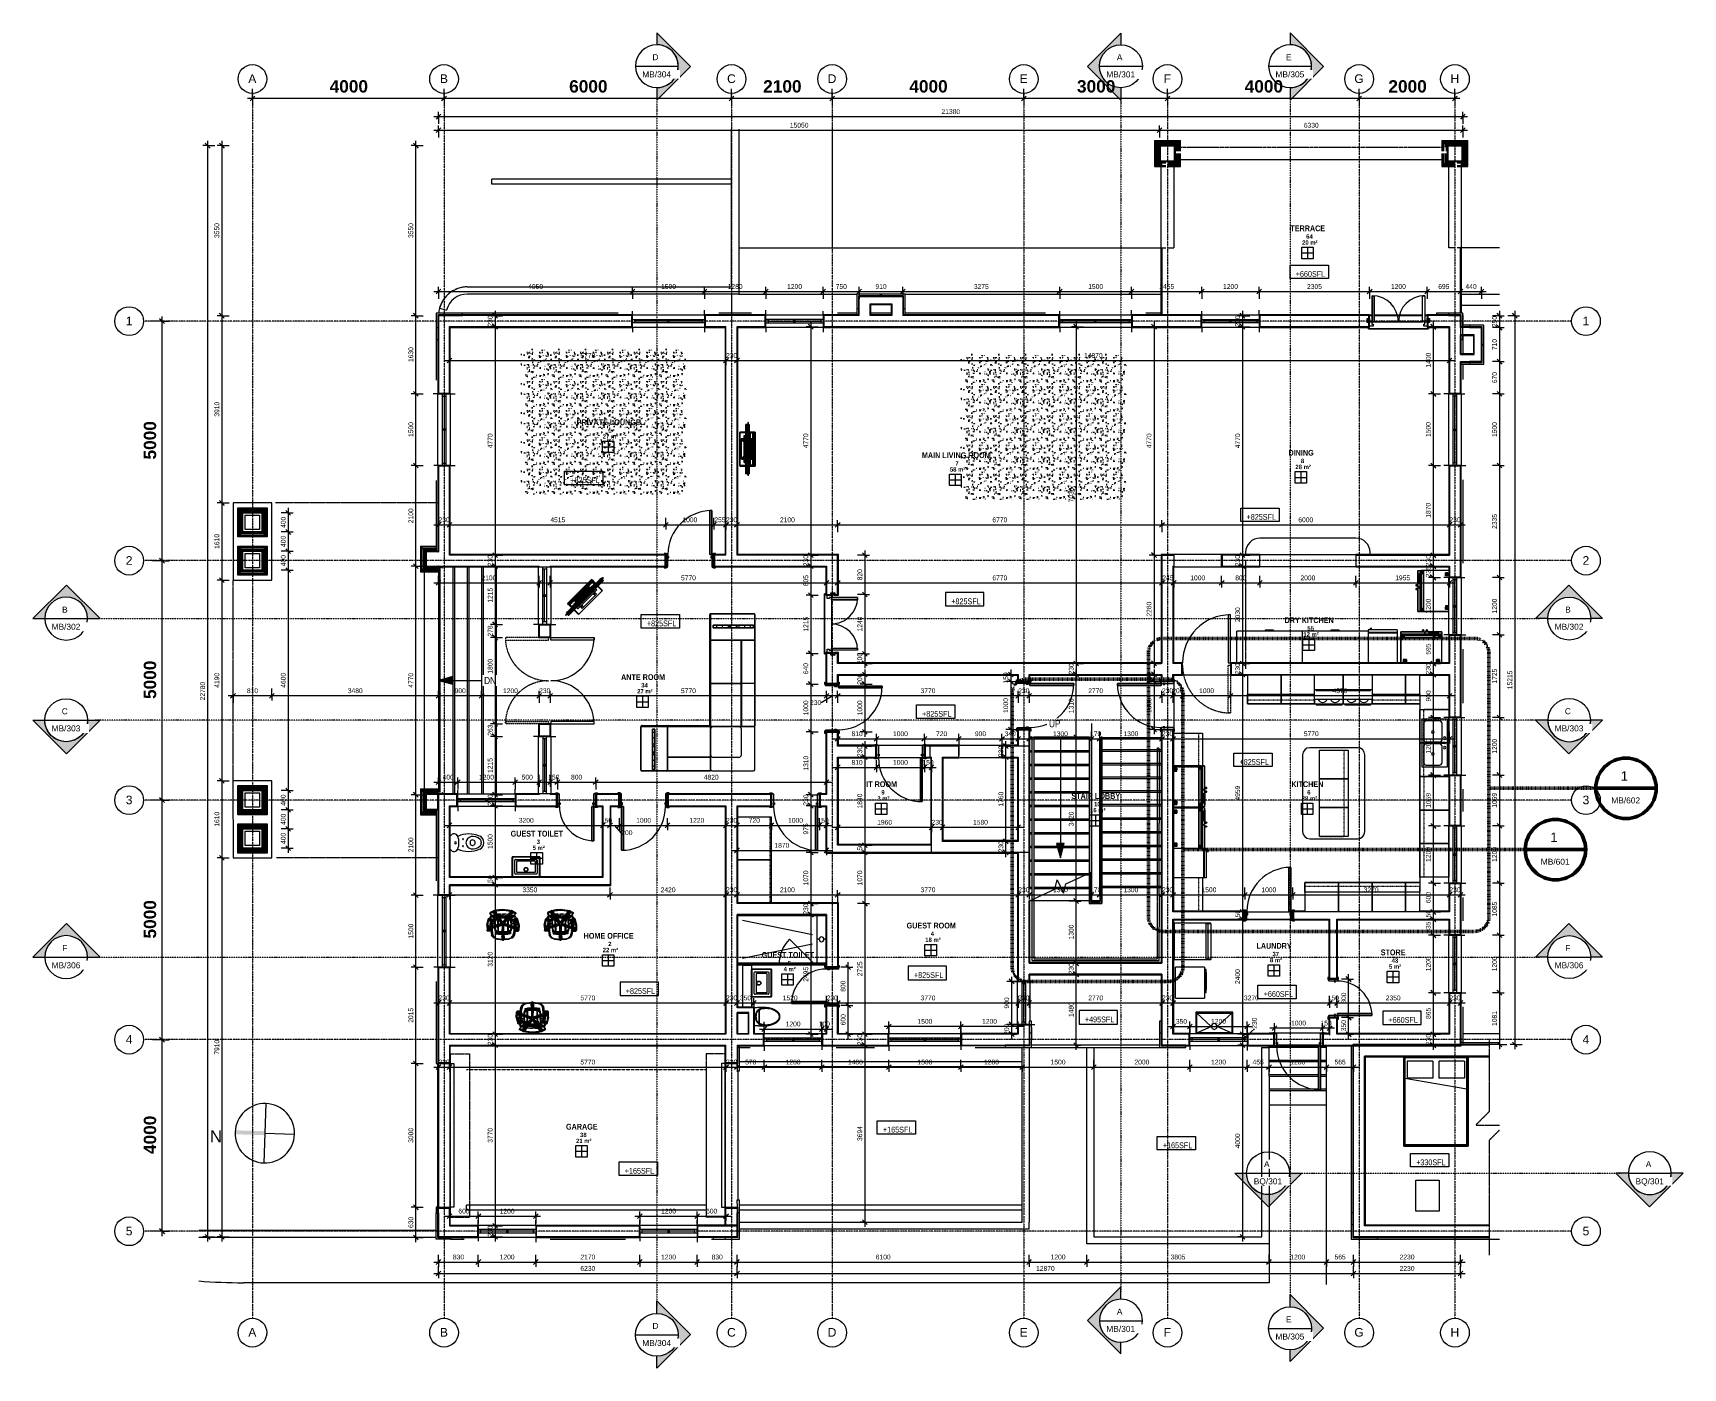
# Model space of a CAD drawing. Header units: millimetres. Extents: x -21051 to 202668, y -15646 to 13691.
# Drawn here: x -21051 to 13390, y -15646 to 12224 of the extents above; entities that cross this region are included whole.
import ezdxf

# ---------------------------------------------------------------- set-up
doc = ezdxf.new("R2010")
doc.units = ezdxf.units.MM
for name, pattern in [('Center', [15, 6, -3, 3, -3]), ('Centre', [14.4, 3, -2.2, 7, -2.2]), ('Dash', [6, 4, -2]), ('Dash dot', [15.875, 6.35, -4.7625, 0, -4.7625]), ('Hidden', [3, 2, -1]), ('Overhead', [2.8, 2, -0.8]), ('TD_Callout Boundary', [4, 2, -2]), ('TD_Dash', [4, 2, -2]), ('TD_Level Line', [8, 4, -2, 0, -2])]:
    doc.linetypes.add(name, pattern=pattern)
for name, color, linetype, lineweight in [('A-ANNO-DIMS', 211, 'Continuous', 9), ('A-ANNO-DIMS-100', 211, 'Continuous', 9), ('A-ANNO-NOTE', 131, 'Continuous', 9), ('A-ANNO-SYMB', 150, 'Continuous', 9), ('A-AREA-IDEN', 2, 'Continuous', 9), ('A-COLS', 52, 'Continuous', 5), ('A-DETL-GENF', 92, 'Continuous', 5), ('A-DETL-HDLN', 90, 'Hidden', 5), ('A-DETL-MBND', 5, 'Continuous', 5), ('A-DETL-MEDM', 33, 'Continuous', 9), ('A-DOOR', 31, 'Continuous', 5), ('A-DOOR-FRAM', 31, 'Continuous', 5), ('A-FLOR', 192, 'Continuous', 5), ('A-FLOR-HRAL', 11, 'Continuous', 5), ('A-FLOR-HRAL-MBND', 5, 'Overhead', 5), ('A-GLAZ', 151, 'Continuous', 5), ('A-GLAZ-SILL', 1, 'Continuous', 5), ('A-WALL', 113, 'Continuous', 5), ('C-PRKG', 70, 'Continuous', 5), ('G-ANNO-DIMS', 111, 'Continuous', 9), ('G-ANNO-SYMB', 111, 'Continuous', 9), ('G-ANNO-TEXT', 231, 'Continuous', 9), ('G-IMPT', 8, 'Continuous', 5), ('I-FURN', 30, 'Continuous', 5), ('I-FURN-PNLS', 30, 'Continuous', 5), ('I-WALL', 2, 'Continuous', 5), ('M-EQPM', 50, 'Continuous', 5), ('P-SANR-FIXT', 6, 'Continuous', 5), ('Q-CASE', 31, 'Continuous', 5), ('Q-CASE-HDLN', 31, 'TD_Dash', 5), ('Q-SPCQ', 91, 'Continuous', 5), ('S-GRID', 1, 'Continuous', 9), ('S-GRID-IDEN', 1, 'Continuous', 9), ('S-STRS', 31, 'Continuous', 5), ('S-STRS-ANNO', 31, 'Continuous', 5), ('S-STRS-IDEN', 31, 'Continuous', 5), ('S-STRS-MBND', 31, 'Overhead', 5)]:
    doc.layers.add(name, color=color, linetype=linetype, lineweight=lineweight)
doc.layers.get('0').off()
doc.layers.get('I-FURN').off()
doc.styles.add('Arial', font='arial.ttf', dxfattribs={"height": 250})
doc.styles.add('Arial Narrow', font='ARIALN.TTF', dxfattribs={"height": 150})
doc.styles.add('Arial Narrow_1', font='ARIALN.TTF', dxfattribs={"height": 120})
doc.styles.add('Arial Narrow_B', font='ARIALNB.TTF', dxfattribs={"height": 90})
doc.styles.add('Arial Narrow_B_1', font='ARIALNB.TTF', dxfattribs={"height": 120})
doc.styles.add('Arial_1', font='arial.ttf', dxfattribs={"height": 125})
doc.styles.add('Arial_2', font='arial.ttf', dxfattribs={"height": 180})
doc.styles.add('Arial_3', font='arial.ttf', dxfattribs={"height": 100})
doc.styles.add('Arial_4', font='arial.ttf', dxfattribs={"height": 200})
doc.styles.add('Arial_B', font='arialbd.ttf', dxfattribs={"height": 257.936508})
doc.dimstyles.new('Arial_1_0', dxfattribs={"dimscale": 304.8, "dimtxt": 102.02594, "dimasz": 0.328084, "dimexe": 0.328084, "dimexo": 0.0625, "dimgap": 0.082021, "dimtad": 1, "dimdec": 0, "dimzin": 0, "dimdsep": 46, "dimtxsty": 'Arial_3', "dimblk1": 'OBLIQUE', "dimblk2": 'OBLIQUE', "dimsah": 1, "dimcen": 0.09, "dimdle": 0.328084, "dimazin": 0, "dimtfac": 1, "dimtdec": 4, "dimtix": 1, "dimtmove": 0, "dimatfit": 3, "dimfxl": 0.492126, "dimfxlon": 1, "dimtvp": 1, "dimtolj": 1, "dimtzin": 0, "dimarcsym": 2})
doc.dimstyles.new('Arial_1_0_1', dxfattribs={"dimscale": 304.8, "dimtxt": 102.02594, "dimasz": 0.328084, "dimexe": 0.328084, "dimexo": 0.0625, "dimgap": 0.082021, "dimtad": 1, "dimdec": 0, "dimzin": 0, "dimdsep": 46, "dimtxsty": 'Arial_3', "dimblk1": 'OBLIQUE', "dimblk2": 'OBLIQUE', "dimsah": 1, "dimcen": 0.09, "dimdle": 0.328084, "dimazin": 0, "dimtfac": 1, "dimtdec": 4, "dimtix": 1, "dimtmove": 1, "dimatfit": 3, "dimfxl": 0.492126, "dimfxlon": 1, "dimtvp": 1, "dimtolj": 1, "dimtzin": 0, "dimarcsym": 2})
doc.dimstyles.new('Arial_1_0_2', dxfattribs={"dimscale": 304.8, "dimtxt": 102.02594, "dimasz": 0.328084, "dimexe": 0.328084, "dimexo": 0.0625, "dimgap": 0.082021, "dimtad": 1, "dimdec": 0, "dimzin": 0, "dimdsep": 46, "dimtxsty": 'Arial_3', "dimblk1": 'OBLIQUE', "dimblk2": 'OBLIQUE', "dimsah": 1, "dimcen": 0.09, "dimdle": 0.328084, "dimazin": 0, "dimtfac": 1, "dimtdec": 4, "dimtix": 1, "dimtmove": 2, "dimatfit": 3, "dimfxl": 0.492126, "dimfxlon": 1, "dimtvp": 1, "dimtolj": 1, "dimtzin": 0, "dimarcsym": 2})
doc.dimstyles.new('Arial_1_0_3', dxfattribs={"dimscale": 304.8, "dimtxt": 102.02594, "dimasz": 0.328084, "dimexe": 0.328084, "dimexo": 0.0625, "dimgap": 0.082021, "dimtad": 1, "dimdec": 0, "dimzin": 0, "dimdsep": 46, "dimtxsty": 'Arial_3', "dimblk1": 'OBLIQUE', "dimblk2": 'OBLIQUE', "dimsah": 1, "dimcen": 0.09, "dimdle": 0.328084, "dimazin": 0, "dimtfac": 1, "dimtdec": 4, "dimtix": 1, "dimtmove": 0, "dimatfit": 3, "dimfxl": 0.492126, "dimfxlon": 1, "dimtvp": 1, "dimtolj": 1, "dimtzin": 0, "dimarcsym": 2})
doc.dimstyles.new('Arial_2_5', dxfattribs={"dimscale": 304.8, "dimtxt": 255.06485, "dimasz": 0.328084, "dimexe": 0.656168, "dimexo": 0.0625, "dimgap": 0.164042, "dimtad": 1, "dimdec": 0, "dimzin": 0, "dimdsep": 46, "dimtxsty": 'Arial_B', "dimblk1": 'OBLIQUE', "dimblk2": 'OBLIQUE', "dimsah": 1, "dimcen": 0.09, "dimdle": 0.328084, "dimazin": 0, "dimtfac": 1, "dimtdec": 4, "dimtix": 1, "dimtmove": 0, "dimatfit": 3, "dimfxl": 0.492126, "dimfxlon": 1, "dimtvp": 1, "dimtolj": 1, "dimtzin": 0, "dimarcsym": 2})

msp = doc.modelspace()

# ---------------------------------------------------------------- texts
at = {"layer": 'A-ANNO-SYMB', "attachment_point": 1}
for s, insert, char_height, width, style in [('1', (12089.4, -3187.3), 200, 192.405, 'Arial_4'), ('MB/602', (11892.4, -3734.7), 125, 753.586, 'Arial_1'), ('1', (10618.2, -4467.4), 200, 192.405, 'Arial_4'), ('MB/601', (10421.1, -5014.8), 125, 753.586, 'Arial_1')]:
    msp.add_mtext(s, dxfattribs=dict(at, insert=insert, char_height=char_height, width=width, style=style))
at = {"layer": 'A-AREA-IDEN', "attachment_point": 1}
for s, insert, char_height, width, style in [('TERRACE', (5193.9, 8206.5), 120, 865.822, 'Arial Narrow_B_1'), ('64', (5524.5, 8021.2), 90, 144.304, 'Arial Narrow_B'), ('20 m²', (5440, 7895.3), 90, 328.692, 'Arial Narrow_B'), ('PRIVATE LOUNGE', (-9703, 4157.6), 120, 1587.341, 'Arial Narrow_B_1'), ('27 m²', (-9159.4, 3846.4), 90, 328.692, 'Arial Narrow_B'), ('\\fArial Narrow|b1|i0|c0|p34|;1', (-9044.9, 3972.4), 90, 72.152, 'Arial Narrow_B'), ('MAIN LIVING ROOM', (-2496.6, 3469.6), 120, 1683.544, 'Arial Narrow_B_1'), ('DINING', (5155.4, 3520.6), 120, 617.299, 'Arial Narrow_B_1'), ('58 m²', (-1913, 3158.4), 90, 328.692, 'Arial Narrow_B'), ('\\fArial Narrow|b1|i0|c0|p34|;7', (-1798.5, 3284.4), 90, 72.152, 'Arial Narrow_B'), ('28 m²', (5299.1, 3209.4), 90, 328.692, 'Arial Narrow_B'), ('\\fArial Narrow|b1|i0|c0|p34|;8', (5413.6, 3335.4), 90, 72.152, 'Arial Narrow_B'), ('DRY KITCHEN', (5073.1, 25.6), 120, 1218.565, 'Arial Narrow_B_1'), ('12 m²', (5464.7, -285.5), 90, 328.692, 'Arial Narrow_B'), ('55', (5549.2, -159.6), 90, 144.304, 'Arial Narrow_B'), ('ANTE ROOM', (-8775.5, -1162.8), 120, 1082.278, 'Arial Narrow_B_1'), ('34', (-8355.4, -1348), 90, 144.304, 'Arial Narrow_B'), ('27 m²', (-8439.9, -1474), 90, 328.692, 'Arial Narrow_B'), ('IT ROOM', (-3658.5, -3398.5), 120, 753.586, 'Arial Narrow_B_1'), ('KITCHEN', (5214.9, -3398.5), 120, 793.671, 'Arial Narrow_B_1'), ('3 m²', (-3428.3, -3709.7), 90, 256.54, 'Arial Narrow_B'), ('\\fArial Narrow|b1|i0|c0|p34|;9', (-3343.8, -3583.7), 90, 72.152, 'Arial Narrow_B'), ('STAIR LOBBY', (623.3, -3644.2), 120, 1210.548, 'Arial Narrow_B_1'), ('28 m²', (5431.6, -3709.7), 90, 328.692, 'Arial Narrow_B'), ('\\fArial Narrow|b1|i0|c0|p34|;6', (5546.1, -3583.7), 90, 72.152, 'Arial Narrow_B'), ('16 m²', (1011.9, -3955.4), 90, 328.692, 'Arial Narrow_B'), ('10', (1096.4, -3829.4), 90, 144.304, 'Arial Narrow_B'), ('GUEST TOILET', (-11080.3, -4430.9), 120, 1306.751, 'Arial Narrow_B_1'), ('5 m²', (-10622.1, -4742.1), 90, 256.54, 'Arial Narrow_B'), ('\\fArial Narrow|b1|i0|c0|p34|;3', (-10537.6, -4616.1), 90, 72.152, 'Arial Narrow_B'), ('GUEST ROOM', (-2814.9, -6349.5), 120, 1210.548, 'Arial Narrow_B_1'), ('\\fArial Narrow|b1|i0|c0|p34|;4', (-2311.7, -6534.7), 90, 72.152, 'Arial Narrow_B'), ('HOME OFFICE', (-9557.5, -6563.9), 120, 1234.599, 'Arial Narrow_B_1'), ('22 m²', (-9159.4, -6875.1), 90, 328.692, 'Arial Narrow_B'), ('\\fArial Narrow|b1|i0|c0|p34|;2', (-9044.9, -6749.1), 90, 72.152, 'Arial Narrow_B'), ('18 m²', (-2426.2, -6660.7), 90, 328.692, 'Arial Narrow_B'), ('LAUNDRY', (4486.9, -6773.1), 120, 873.839, 'Arial Narrow_B_1'), ('GUEST TOILET', (-5841.9, -6962.9), 120, 1306.751, 'Arial Narrow_B_1'), ('\\fArial Narrow|b1|i0|c0|p34|;5', (-5299.3, -7148.1), 90, 72.152, 'Arial Narrow_B'), ('8 m²', (4766.6, -7084.3), 90, 256.54, 'Arial Narrow_B'), ('37', (4821.1, -6958.3), 90, 144.304, 'Arial Narrow_B'), ('STORE', (7079.9, -6909.5), 120, 617.299, 'Arial Narrow_B_1'), ('5 m²', (7253.5, -7220.7), 90, 256.54, 'Arial Narrow_B'), ('43', (7308, -7094.7), 90, 144.304, 'Arial Narrow_B'), ('4 m²', (-5383.8, -7274.1), 90, 256.54, 'Arial Narrow_B'), ('GARAGE', (-9925.6, -10549.3), 120, 777.637, 'Arial Narrow_B_1'), ('21 m²', (-9715.9, -10860.5), 90, 328.692, 'Arial Narrow_B'), ('38', (-9631.5, -10734.5), 90, 144.304, 'Arial Narrow_B')]:
    msp.add_mtext(s, dxfattribs=dict(at, insert=insert, char_height=char_height, width=width, style=style))
at = {"layer": 'G-ANNO-DIMS', "char_height": 120, "width": 674.959, "attachment_point": 1, "line_spacing_factor": 0.974696, "style": 'Arial Narrow_1'}
for s, insert in [('+660SFL', (5306.4, 7254.1)), ('+825SFL', (-9835.1, 2949.8)), ('+825SFL', (4280.3, 2181.3)), ('+825SFL', (-1884.3, 419.9)), ('+825SFL', (-8237.7, -41.4)), ('+825SFL', (-2492.4, -1928.5)), ('+825SFL', (4133.6, -2935)), ('+825SFL', (-2662.2, -7382.6)), ('+825SFL', (-8678, -7715.8)), ('+660SFL', (4636.8, -7778.7)), ('+495SFL', (905.4, -8309.4)), ('+660SFL', (7241.2, -8319.4)), ('+165SFL', (-3310.2, -10609.4)), ('+165SFL', (2532.6, -10936.8)), ('+330SFL', (7819.9, -11291.9)), ('+165SFL', (-8699, -11469.1))]:
    msp.add_mtext(s, dxfattribs=dict(at, insert=insert))

# ---------------------------------------------------------------- blocks, each defined once
blk = doc.blocks.new('Columns_Pedestal_Doric - 600x400mm-1243400-00_Ground floor')
at = {"layer": 'A-COLS'}
for p, q in [((-313, -305), (-313, 305)), ((-313, 305), (297, 305)), ((-301, 292), (-301, -292)), ((284, 292), (-301, 292)), ((-273, 264), (-273, -264)), ((256, 264), (-273, 264)), ((-243, 235), (-243, -235)), ((227, 235), (-243, 235)), ((-221, 212), (-221, -213)), ((204, 212), (-221, 212)), ((204, -213), (204, 212)), ((227, -235), (227, 235)), ((256, -264), (256, 264)), ((284, -292), (284, 292)), ((297, 305), (297, -305)), ((297, -305), (-313, -305)), ((-301, -292), (284, -292)), ((-273, -264), (256, -264)), ((-243, -235), (227, -235)), ((-221, -213), (204, -213))]:
    blk.add_line(p, q, dxfattribs=at)
at = {"layer": 'A-COLS', "lineweight": 9}
for p, q in [((-208, 200), (192, 200)), ((-208, -200), (-208, 200)), ((192, 200), (192, -200)), ((192, -200), (-208, -200))]:
    blk.add_line(p, q, dxfattribs=at)
at = {"layer": 'A-COLS'}
for points in [[(-301, 292), (-298, 289), (-292, 284), (-284, 276), (-277, 269), (-274, 266), (-273, 264)], [(284, 292), (281, 289), (275, 284), (267, 276), (261, 269), (257, 266), (256, 264)], [(-301, -292), (-298, -289), (-292, -284), (-284, -276), (-277, -269), (-274, -266), (-273, -264)], [(256, -264), (257, -266), (261, -269), (267, -276), (275, -284), (281, -289), (284, -292)]]:
    blk.add_open_spline(points, degree=3, dxfattribs=at)
for points, knots in [([(-273, 264), (-272, 264), (-270, 262), (-267, 258), (-263, 254), (-258, 250), (-252, 244), (-246, 238), (-243, 235)], [-1, -1, -1, -1, -0.8, -0.6, -0.5, -0.4, -0.2, 0, 0, 0, 0]), ([(-243, 235), (-241, 233), (-238, 230), (-235, 226), (-233, 224), (-231, 222), (-229, 221), (-228, 219), (-226, 218), (-225, 217), (-224, 215), (-223, 214), (-221, 213), (-221, 212), (-221, 212)], [-1, -1, -1, -1, -0.833333, -0.75, -0.666667, -0.625, -0.583333, -0.5, -0.458333, -0.416667, -0.333333, -0.25, -0.166667, 0, 0, 0, 0]), ([(227, 235), (225, 233), (222, 230), (218, 226), (216, 224), (214, 222), (212, 221), (211, 219), (210, 218), (208, 217), (207, 215), (206, 214), (205, 213), (204, 212), (204, 212)], [-1, -1, -1, -1, -0.833333, -0.75, -0.666667, -0.625, -0.583333, -0.5, -0.458333, -0.416667, -0.333333, -0.25, -0.166667, 0, 0, 0, 0]), ([(256, 264), (255, 264), (254, 262), (250, 258), (246, 254), (242, 250), (235, 244), (230, 238), (227, 235)], [-1, -1, -1, -1, -0.8, -0.6, -0.5, -0.4, -0.2, 0, 0, 0, 0]), ([(-273, -264), (-272, -264), (-270, -262), (-267, -258), (-263, -254), (-258, -250), (-252, -244), (-246, -238), (-243, -235)], [-1, -1, -1, -1, -0.8, -0.6, -0.5, -0.4, -0.2, 0, 0, 0, 0]), ([(-243, -235), (-241, -233), (-238, -230), (-235, -226), (-233, -224), (-231, -222), (-229, -221), (-228, -219), (-226, -218), (-225, -217), (-224, -215), (-223, -214), (-221, -213), (-221, -213), (-221, -213)], [-1, -1, -1, -1, -0.833333, -0.75, -0.666667, -0.625, -0.583333, -0.5, -0.458333, -0.416667, -0.333333, -0.25, -0.166667, 0, 0, 0, 0]), ([(204, -213), (204, -213), (205, -213), (206, -214), (207, -215), (208, -217), (210, -218), (211, -219), (213, -221), (215, -223), (217, -225), (218, -227), (222, -230), (225, -233), (227, -235)], [0, 0, 0, 0, 0.166667, 0.25, 0.333333, 0.416667, 0.458333, 0.5, 0.583333, 0.666667, 0.708333, 0.75, 0.833333, 1, 1, 1, 1]), ([(227, -235), (230, -238), (235, -244), (242, -250), (246, -254), (250, -258), (254, -262), (255, -264), (256, -264)], [0, 0, 0, 0, 0.2, 0.4, 0.5, 0.6, 0.8, 1, 1, 1, 1])]:
    blk.add_open_spline(points, degree=3, knots=knots, dxfattribs=at)
blk = doc.blocks.new('Casement - 2L - 900 X 1500-1174682-00_Ground floor')
at = {"layer": 'A-GLAZ'}
for p, q in [((-124, 130), (-124, 210)), ((-124, 35), (-74, 35)), ((-74, 35), (726, 35)), ((-74, 35), (-74, -35)), ((313, 0), (-74, 0)), ((-74, 0), (-74, -15)), ((726, 0), (339, 0)), ((726, 35), (726, -35)), ((726, 35), (776, 35)), ((776, 130), (776, 230)), ((-74, -35), (-124, -35)), ((-124, -130), (-124, -230)), ((726, -35), (-74, -35)), ((776, -35), (726, -35)), ((776, -130), (776, -230))]:
    blk.add_line(p, q, dxfattribs=at)
at = {"layer": 'A-GLAZ', "linetype": 'Centre'}
for p, q in [((313, -35), (313, 35)), ((339, -35), (339, 35))]:
    blk.add_line(p, q, dxfattribs=at)
blk = doc.blocks.new('Casement - 2L - 1200 X 1500-1125429-00_Ground floor')
at = {"layer": 'A-GLAZ'}
for p, q in [((-274, 130), (-274, 210)), ((-274, 35), (-224, 35)), ((-224, 35), (876, 35)), ((-224, 35), (-224, -35)), ((313, 0), (-224, 0)), ((-224, 0), (-224, -15)), ((876, 35), (876, -35)), ((876, 35), (926, 35)), ((926, 130), (926, 230)), ((-224, -35), (-274, -35)), ((-274, -130), (-274, -230)), ((876, -35), (-224, -35)), ((876, 0), (339, 0)), ((926, -35), (876, -35)), ((926, -130), (926, -230))]:
    blk.add_line(p, q, dxfattribs=at)
at = {"layer": 'A-GLAZ', "linetype": 'Centre'}
for p, q in [((313, -35), (313, 35)), ((339, -35), (339, 35))]:
    blk.add_line(p, q, dxfattribs=at)
blk = doc.blocks.new('Casement - 2L - 1200 X 1500-1122499-00_Ground floor')
at = {"layer": 'A-GLAZ'}
for p, q in [((-274, 130), (-274, 230)), ((-224, 35), (-274, 35)), ((876, 35), (-224, 35)), ((-224, -35), (-224, 35)), ((-224, 0), (-224, 15)), ((313, 0), (-224, 0)), ((876, -35), (876, 35)), ((926, 35), (876, 35)), ((926, 130), (926, 230)), ((-274, -35), (-224, -35)), ((-274, -130), (-274, -210)), ((-224, -35), (876, -35)), ((876, 0), (339, 0)), ((876, -35), (926, -35)), ((926, -130), (926, -230))]:
    blk.add_line(p, q, dxfattribs=at)
at = {"layer": 'A-GLAZ', "linetype": 'Centre'}
for p, q in [((313, 35), (313, -35)), ((339, 35), (339, -35))]:
    blk.add_line(p, q, dxfattribs=at)
blk = doc.blocks.new('Casement - 2L - 1500 X 1800-1172774-00_Ground floor')
at = {"layer": 'A-GLAZ'}
for p, q in [((-424, 130), (-424, 210)), ((-424, 35), (-374, 35)), ((-374, 35), (1026, 35)), ((-374, 35), (-374, -35)), ((313, 0), (-374, 0)), ((-374, 0), (-374, -15)), ((1026, 0), (339, 0)), ((1026, 35), (1026, -35)), ((1026, 35), (1076, 35)), ((1076, 130), (1076, 230)), ((-374, -35), (-424, -35)), ((-424, -130), (-424, -230)), ((1026, -35), (-374, -35)), ((1076, -35), (1026, -35)), ((1076, -130), (1076, -230))]:
    blk.add_line(p, q, dxfattribs=at)
at = {"layer": 'A-GLAZ', "linetype": 'Centre'}
for p, q in [((313, -35), (313, 35)), ((339, -35), (339, 35))]:
    blk.add_line(p, q, dxfattribs=at)
blk = doc.blocks.new('M_Door-Double-Flush_Panel-Double-Acting - 1700 x 2000mm-1171518-00_Ground floor')
at = {"layer": 'A-DOOR'}
for p, q in [((-900, 130), (-900, 1030)), ((-900, 1030), (-850, 1030)), ((-850, 1030), (-850, 130)), ((900, 1030), (850, 1030)), ((850, 1030), (850, 130)), ((900, 130), (900, 1030)), ((-850, 130), (-900, 130)), ((850, 130), (900, 130))]:
    blk.add_line(p, q, dxfattribs=at)
at = {"layer": 'A-DOOR', "linetype": 'Dash'}
for p, q in [((-850, 80), (-900, 80)), ((-850, -820), (-850, 80)), ((850, 80), (900, 80)), ((850, -820), (850, 80)), ((-900, -130), (-900, -820)), ((900, -130), (900, -820)), ((-900, -820), (-850, -820)), ((900, -820), (850, -820))]:
    blk.add_line(p, q, dxfattribs=at)
at = {"layer": 'A-DOOR'}
for centre, start, end in [((-900, 130), 0, 90), ((900, 130), 90, 180)]:
    blk.add_arc(centre, 900, start, end, dxfattribs=at)
at = {"layer": 'A-DOOR', "linetype": 'Dash'}
for centre, start, end in [((-900, 80), 270, 0), ((900, 80), 180, 270)]:
    blk.add_arc(centre, 900, start, end, dxfattribs=at)
blk = doc.blocks.new('FUR_8_Carpet - _-1171524-00_Ground floor')
at = {"layer": 'G-IMPT'}
for p, q in [((-1645, 1434), (-1653, 1434)), ((-1642, 1434), (-1627, 1434)), ((-1637, 1445), (-1637, 1443)), ((-1583, 1503), (-1579, 1503)), ((-1572, 1504), (-1572, 1499)), ((-1572, 1492), (-1572, 1494)), ((-1558, 1474), (-1558, 1446)), ((-1541, 1482), (-1541, 1472)), ((-1538, 1445), (-1534, 1445)), ((-1484, 1473), (-1453, 1473)), ((-1476, 1459), (-1476, 1475)), ((-1461, 1468), (-1466, 1468)), ((-1402, 1470), (-1388, 1470)), ((-1375, 1501), (-1375, 1496)), ((-1322, 1500), (-1353, 1500)), ((-1327, 1407), (-1327, 1413)), ((-1327, 1394), (-1327, 1376)), ((-1308, 1414), (-1303, 1414)), ((-1254, 1385), (-1237, 1385)), ((-1227, 1385), (-1222, 1385)), ((-1200, 1488), (-1215, 1488)), ((-1213, 1474), (-1213, 1475)), ((-1203, 1457), (-1208, 1457)), ((-1203, 1484), (-1203, 1476)), ((-1199, 1457), (-1189, 1457)), ((-1197, 1488), (-1190, 1488)), ((-1189, 1457), (-1195, 1457)), ((-1173, 1457), (-1157, 1457)), ((-1086, 1434), (-1093, 1434)), ((-1083, 1434), (-1068, 1434)), ((-1078, 1445), (-1078, 1443)), ((-1024, 1503), (-1019, 1503)), ((-1013, 1504), (-1013, 1499)), ((-1013, 1492), (-1013, 1494)), ((-998, 1474), (-998, 1446)), ((-982, 1482), (-982, 1472)), ((-979, 1445), (-974, 1445)), ((-924, 1483), (-909, 1483)), ((-909, 1483), (-924, 1483)), ((-924, 1473), (-918, 1473)), ((-918, 1473), (-909, 1473)), ((-917, 1471), (-917, 1475)), ((-917, 1459), (-917, 1471)), ((-909, 1483), (-898, 1483)), ((-898, 1483), (-909, 1483)), ((-909, 1473), (-894, 1473)), ((-902, 1468), (-907, 1468)), ((-843, 1470), (-829, 1470)), ((-816, 1501), (-816, 1496)), ((-763, 1500), (-793, 1500)), ((-768, 1407), (-768, 1413)), ((-768, 1394), (-768, 1376)), ((-749, 1414), (-744, 1414)), ((-695, 1385), (-678, 1385)), ((-668, 1385), (-663, 1385)), ((-641, 1488), (-656, 1488)), ((-653, 1474), (-653, 1475)), ((-643, 1457), (-648, 1457)), ((-643, 1484), (-643, 1476)), ((-640, 1457), (-629, 1457)), ((-638, 1488), (-630, 1488)), ((-630, 1457), (-635, 1457)), ((-614, 1457), (-598, 1457)), ((-527, 1434), (-534, 1434)), ((-523, 1434), (-508, 1434)), ((-518, 1445), (-518, 1443)), ((-464, 1503), (-460, 1503)), ((-453, 1504), (-453, 1499)), ((-453, 1492), (-453, 1494)), ((-439, 1474), (-439, 1446)), ((-422, 1482), (-422, 1472)), ((-419, 1445), (-415, 1445)), ((-365, 1473), (-335, 1473)), ((-357, 1459), (-357, 1475)), ((-342, 1468), (-348, 1468)), ((-283, 1470), (-269, 1470)), ((-256, 1501), (-256, 1496)), ((-203, 1500), (-234, 1500)), ((-209, 1407), (-209, 1413)), ((-209, 1394), (-209, 1376)), ((-189, 1414), (-185, 1414)), ((-135, 1385), (-119, 1385)), ((-108, 1385), (-104, 1385)), ((-82, 1488), (-97, 1488)), ((-94, 1474), (-94, 1475)), ((-84, 1457), (-89, 1457)), ((-84, 1484), (-84, 1476)), ((-81, 1457), (-70, 1457)), ((-78, 1488), (-71, 1488)), ((-70, 1457), (-76, 1457)), ((-55, 1457), (-39, 1457)), ((33, 1434), (25, 1434)), ((36, 1434), (51, 1434)), ((41, 1445), (41, 1443)), ((95, 1503), (100, 1503)), ((106, 1504), (106, 1499)), ((106, 1492), (106, 1494)), ((120, 1474), (120, 1446)), ((137, 1482), (137, 1472)), ((140, 1445), (144, 1445)), ((195, 1473), (225, 1473)), ((202, 1459), (202, 1475)), ((217, 1468), (212, 1468)), ((276, 1470), (290, 1470)), ((303, 1501), (303, 1496)), ((356, 1500), (325, 1500)), ((351, 1407), (351, 1413)), ((351, 1394), (351, 1376)), ((370, 1414), (375, 1414)), ((424, 1385), (441, 1385)), ((451, 1385), (456, 1385)), ((478, 1488), (463, 1488)), ((465, 1474), (465, 1475)), ((475, 1457), (471, 1457)), ((475, 1484), (475, 1476)), ((479, 1457), (489, 1457)), ((481, 1488), (488, 1488)), ((489, 1457), (483, 1457)), ((505, 1457), (521, 1457)), ((592, 1434), (585, 1434)), ((595, 1434), (610, 1434)), ((600, 1445), (600, 1443)), ((654, 1503), (659, 1503)), ((665, 1504), (665, 1499)), ((665, 1492), (665, 1494)), ((680, 1474), (680, 1446)), ((696, 1482), (696, 1472)), ((699, 1445), (704, 1445)), ((754, 1473), (784, 1473)), ((761, 1459), (761, 1475)), ((776, 1468), (771, 1468)), ((835, 1470), (850, 1470)), ((862, 1501), (862, 1496)), ((915, 1500), (885, 1500)), ((910, 1407), (910, 1413)), ((910, 1394), (910, 1376)), ((930, 1414), (934, 1414)), ((983, 1385), (1000, 1385)), ((1011, 1385), (1015, 1385)), ((1037, 1488), (1022, 1488)), ((1025, 1474), (1025, 1475)), ((1035, 1457), (1030, 1457)), ((1035, 1484), (1035, 1476)), ((1038, 1457), (1049, 1457)), ((1040, 1488), (1048, 1488)), ((1048, 1457), (1043, 1457)), ((1064, 1457), (1076, 1457)), ((1076, 1457), (1080, 1457)), ((1151, 1434), (1144, 1434)), ((1155, 1434), (1162, 1434)), ((1159, 1444), (1162, 1444)), ((1162, 1444), (1159, 1444)), ((1162, 1434), (1159, 1434)), ((1160, 1445), (1160, 1443)), ((1162, 1434), (1170, 1434)), ((1214, 1503), (1218, 1503)), ((1225, 1504), (1225, 1499)), ((1225, 1492), (1225, 1494)), ((1239, 1474), (1239, 1446)), ((1256, 1482), (1256, 1472)), ((1259, 1445), (1263, 1445)), ((1313, 1473), (1343, 1473)), ((1321, 1459), (1321, 1475)), ((1336, 1468), (1330, 1468)), ((1395, 1470), (1409, 1470)), ((1422, 1501), (1422, 1496)), ((1475, 1500), (1444, 1500)), ((1469, 1407), (1469, 1413)), ((1469, 1394), (1469, 1376)), ((1489, 1414), (1493, 1414)), ((1543, 1385), (1559, 1385)), ((1570, 1385), (1574, 1385)), ((1596, 1488), (1581, 1488)), ((1584, 1474), (1584, 1475)), ((1594, 1457), (1589, 1457)), ((1594, 1484), (1594, 1476)), ((1597, 1457), (1608, 1457)), ((1600, 1488), (1607, 1488)), ((1608, 1457), (1602, 1457)), ((1623, 1457), (1639, 1457)), ((-1723, 1146), (-1723, 1150)), ((-1723, 1145), (-1723, 1146)), ((-1702, 1153), (-1702, 1128)), ((-1702, 1128), (-1702, 1153)), ((-1699, 1329), (-1694, 1329)), ((-1692, 1128), (-1692, 1153)), ((-1692, 1126), (-1692, 1128)), ((-1690, 1308), (-1675, 1308)), ((-1685, 1337), (-1685, 1335)), ((-1685, 1335), (-1685, 1310)), ((-1685, 1264), (-1685, 1289)), ((-1685, 1262), (-1685, 1264)), ((-1681, 1308), (-1677, 1308)), ((-1675, 1299), (-1675, 1294)), ((-1675, 1294), (-1675, 1269)), ((-1671, 1233), (-1666, 1233)), ((-1645, 1357), (-1653, 1357)), ((-1651, 1350), (-1646, 1350)), ((-1651, 1063), (-1646, 1063)), ((-1642, 1357), (-1627, 1357)), ((-1627, 1073), (-1627, 1070)), ((-1607, 1063), (-1626, 1063)), ((-1621, 1331), (-1592, 1331)), ((-1599, 1118), (-1595, 1118)), ((-1597, 1065), (-1597, 1073)), ((-1597, 1070), (-1597, 1071)), ((-1597, 1064), (-1597, 1062)), ((-1597, 1054), (-1597, 1047)), ((-1594, 1128), (-1588, 1128)), ((-1582, 1132), (-1582, 1130)), ((-1576, 1280), (-1571, 1280)), ((-1566, 1322), (-1570, 1322)), ((-1566, 1128), (-1570, 1128)), ((-1562, 1331), (-1567, 1331)), ((-1553, 1174), (-1548, 1174)), ((-1542, 1140), (-1542, 1141)), ((-1542, 1134), (-1542, 1133)), ((-1542, 1054), (-1542, 1047)), ((-1473, 1174), (-1487, 1174)), ((-1487, 1064), (-1487, 1073)), ((-1484, 1323), (-1453, 1323)), ((-1482, 1310), (-1478, 1310)), ((-1453, 1087), (-1482, 1087)), ((-1476, 1306), (-1476, 1305)), ((-1462, 1300), (-1476, 1300)), ((-1463, 1072), (-1463, 1070)), ((-1439, 1196), (-1439, 1202)), ((-1429, 1191), (-1429, 1196)), ((-1420, 1273), (-1393, 1273)), ((-1416, 1274), (-1416, 1272)), ((-1370, 1268), (-1370, 1269)), ((-1366, 1135), (-1366, 1133)), ((-1332, 1143), (-1361, 1143)), ((-1322, 1309), (-1353, 1309)), ((-1334, 1262), (-1334, 1232)), ((-1290, 1118), (-1321, 1118)), ((-1318, 1213), (-1318, 1183)), ((-1308, 1113), (-1314, 1113)), ((-1308, 1034), (-1308, 1003)), ((-1300, 1250), (-1295, 1250)), ((-1230, 1063), (-1261, 1063)), ((-1246, 1087), (-1228, 1087)), ((-1235, 1243), (-1240, 1243)), ((-1235, 1280), (-1235, 1307)), ((-1232, 1243), (-1221, 1243)), ((-1220, 1243), (-1227, 1243)), ((-1227, 1081), (-1227, 1108)), ((-1206, 1338), (-1190, 1338)), ((-1206, 1310), (-1190, 1310)), ((-1206, 1243), (-1190, 1243)), ((-1172, 1257), (-1172, 1256)), ((-1163, 1146), (-1163, 1150)), ((-1163, 1145), (-1163, 1146)), ((-1160, 1256), (-1158, 1256)), ((-1158, 1256), (-1133, 1256)), ((-1143, 1153), (-1143, 1128)), ((-1143, 1128), (-1143, 1153)), ((-1143, 1123), (-1143, 1128)), ((-1143, 1128), (-1143, 1123)), ((-1139, 1329), (-1135, 1329)), ((-1135, 1058), (-1135, 1036)), ((-1135, 1036), (-1135, 1058)), ((-1135, 1031), (-1135, 1036)), ((-1135, 1036), (-1135, 1031)), ((-1133, 1128), (-1133, 1153)), ((-1133, 1126), (-1133, 1128)), ((-1131, 1308), (-1116, 1308)), ((-1126, 1337), (-1126, 1335)), ((-1126, 1335), (-1126, 1310)), ((-1126, 1264), (-1126, 1289)), ((-1126, 1262), (-1126, 1264)), ((-1121, 1308), (-1118, 1308)), ((-1116, 1299), (-1116, 1294)), ((-1116, 1294), (-1116, 1269)), ((-1111, 1233), (-1107, 1233)), ((-1086, 1357), (-1093, 1357)), ((-1091, 1350), (-1086, 1350)), ((-1091, 1063), (-1086, 1063)), ((-1088, 1252), (-1088, 1251)), ((-1088, 1232), (-1088, 1228)), ((-1086, 1256), (-1080, 1256)), ((-1083, 1357), (-1068, 1357)), ((-1083, 1035), (-1083, 1030)), ((-1074, 1215), (-1074, 1244)), ((-1073, 1031), (-1073, 1046)), ((-1068, 1073), (-1068, 1070)), ((-1047, 1063), (-1066, 1063)), ((-1061, 1331), (-1033, 1331)), ((-1040, 1118), (-1036, 1118)), ((-1037, 1065), (-1037, 1073)), ((-1037, 1070), (-1037, 1071)), ((-1037, 1064), (-1037, 1062)), ((-1037, 1054), (-1037, 1047)), ((-1035, 1128), (-1029, 1128)), ((-1023, 1132), (-1023, 1130)), ((-1017, 1280), (-1012, 1280)), ((-1007, 1322), (-1011, 1322)), ((-1006, 1128), (-1011, 1128)), ((-1003, 1331), (-1007, 1331)), ((-993, 1174), (-989, 1174)), ((-982, 1140), (-982, 1141)), ((-982, 1134), (-982, 1133)), ((-982, 1054), (-982, 1047)), ((-938, 1070), (-938, 1071)), ((-938, 1071), (-938, 1070)), ((-913, 1174), (-928, 1174)), ((-928, 1064), (-928, 1073)), ((-924, 1323), (-918, 1323)), ((-923, 1310), (-918, 1310)), ((-907, 1087), (-923, 1087)), ((-918, 1323), (-909, 1323)), ((-917, 1306), (-917, 1305)), ((-902, 1300), (-916, 1300)), ((-909, 1323), (-894, 1323)), ((-898, 1087), (-907, 1087)), ((-903, 1072), (-903, 1070)), ((-899, 1069), (-899, 1054)), ((-899, 1054), (-899, 1069)), ((-893, 1087), (-898, 1087)), ((-880, 1196), (-880, 1202)), ((-870, 1191), (-870, 1196)), ((-861, 1273), (-833, 1273)), ((-856, 1274), (-856, 1272)), ((-811, 1268), (-811, 1269)), ((-807, 1135), (-807, 1133)), ((-772, 1143), (-802, 1143)), ((-799, 1272), (-785, 1272)), ((-785, 1272), (-799, 1272)), ((-763, 1309), (-793, 1309)), ((-775, 1262), (-775, 1232)), ((-730, 1118), (-762, 1118)), ((-758, 1213), (-758, 1183)), ((-749, 1113), (-755, 1113)), ((-748, 1034), (-748, 1003)), ((-740, 1250), (-736, 1250)), ((-671, 1063), (-702, 1063)), ((-687, 1087), (-669, 1087)), ((-676, 1243), (-681, 1243)), ((-676, 1280), (-676, 1307)), ((-672, 1243), (-662, 1243)), ((-661, 1243), (-668, 1243)), ((-668, 1081), (-668, 1108)), ((-646, 1338), (-630, 1338)), ((-646, 1310), (-630, 1310)), ((-646, 1243), (-630, 1243)), ((-613, 1257), (-613, 1256)), ((-604, 1146), (-604, 1150)), ((-604, 1145), (-604, 1146)), ((-601, 1256), (-598, 1256)), ((-598, 1256), (-573, 1256)), ((-584, 1153), (-584, 1128)), ((-584, 1128), (-584, 1153)), ((-580, 1329), (-575, 1329)), ((-576, 1058), (-576, 1036)), ((-576, 1036), (-576, 1058)), ((-574, 1128), (-574, 1153)), ((-574, 1126), (-574, 1128)), ((-571, 1308), (-556, 1308)), ((-566, 1337), (-566, 1335)), ((-566, 1335), (-566, 1310)), ((-566, 1264), (-566, 1289)), ((-566, 1262), (-566, 1264)), ((-562, 1308), (-558, 1308)), ((-556, 1299), (-556, 1294)), ((-556, 1294), (-556, 1269)), ((-552, 1233), (-547, 1233)), ((-527, 1357), (-534, 1357)), ((-532, 1350), (-527, 1350)), ((-532, 1063), (-527, 1063)), ((-529, 1252), (-529, 1251)), ((-529, 1232), (-529, 1228)), ((-526, 1256), (-521, 1256)), ((-523, 1357), (-508, 1357)), ((-523, 1035), (-523, 1030)), ((-515, 1215), (-515, 1244)), ((-513, 1031), (-513, 1046)), ((-508, 1073), (-508, 1070)), ((-488, 1063), (-507, 1063)), ((-502, 1331), (-474, 1331)), ((-481, 1118), (-476, 1118)), ((-478, 1065), (-478, 1073)), ((-478, 1070), (-478, 1071)), ((-478, 1064), (-478, 1062)), ((-478, 1054), (-478, 1047)), ((-475, 1128), (-470, 1128)), ((-464, 1132), (-464, 1130)), ((-458, 1280), (-452, 1280)), ((-447, 1322), (-451, 1322)), ((-447, 1128), (-451, 1128)), ((-443, 1331), (-448, 1331)), ((-434, 1174), (-430, 1174)), ((-423, 1140), (-423, 1141)), ((-423, 1134), (-423, 1133)), ((-423, 1054), (-423, 1047)), ((-354, 1174), (-368, 1174)), ((-368, 1064), (-368, 1073)), ((-365, 1323), (-335, 1323)), ((-364, 1310), (-359, 1310)), ((-334, 1087), (-363, 1087)), ((-357, 1306), (-357, 1305)), ((-343, 1300), (-357, 1300)), ((-344, 1072), (-344, 1070)), ((-321, 1196), (-321, 1202)), ((-311, 1191), (-311, 1196)), ((-302, 1273), (-274, 1273)), ((-297, 1274), (-297, 1272)), ((-252, 1268), (-252, 1269)), ((-247, 1135), (-247, 1133)), ((-213, 1143), (-242, 1143)), ((-203, 1309), (-234, 1309)), ((-216, 1262), (-216, 1232)), ((-171, 1118), (-202, 1118)), ((-199, 1213), (-199, 1183)), ((-189, 1113), (-196, 1113)), ((-189, 1034), (-189, 1003)), ((-181, 1250), (-176, 1250)), ((-112, 1063), (-143, 1063)), ((-128, 1087), (-109, 1087)), ((-116, 1243), (-121, 1243)), ((-116, 1280), (-116, 1307)), ((-113, 1243), (-102, 1243)), ((-109, 1081), (-109, 1108)), ((-102, 1243), (-108, 1243)), ((-87, 1338), (-71, 1338)), ((-87, 1310), (-71, 1310)), ((-87, 1243), (-71, 1243)), ((-53, 1257), (-53, 1256)), ((-45, 1146), (-45, 1150)), ((-45, 1145), (-45, 1146)), ((-41, 1256), (-39, 1256)), ((-39, 1256), (-14, 1256)), ((-24, 1153), (-24, 1128)), ((-24, 1128), (-24, 1153)), ((-21, 1329), (-16, 1329)), ((-16, 1058), (-16, 1036)), ((-16, 1036), (-16, 1058)), ((-14, 1128), (-14, 1153)), ((-14, 1126), (-14, 1128)), ((-12, 1308), (3, 1308)), ((-7, 1337), (-7, 1335)), ((-7, 1335), (-7, 1310)), ((-7, 1264), (-7, 1289)), ((-7, 1262), (-7, 1264)), ((-2, 1308), (1, 1308)), ((3, 1299), (3, 1294)), ((3, 1294), (3, 1269)), ((7, 1233), (12, 1233)), ((33, 1357), (25, 1357)), ((27, 1350), (32, 1350)), ((27, 1063), (32, 1063)), ((30, 1252), (30, 1251)), ((30, 1232), (30, 1228)), ((33, 1256), (39, 1256)), ((36, 1357), (51, 1357)), ((36, 1035), (36, 1030)), ((45, 1215), (45, 1244)), ((46, 1031), (46, 1046)), ((51, 1073), (51, 1070)), ((72, 1063), (52, 1063)), ((57, 1331), (86, 1331)), ((79, 1118), (83, 1118)), ((82, 1065), (82, 1073)), ((82, 1070), (82, 1071)), ((82, 1064), (82, 1062)), ((82, 1054), (82, 1047)), ((84, 1128), (90, 1128)), ((96, 1132), (96, 1130)), ((102, 1280), (107, 1280)), ((112, 1322), (108, 1322)), ((112, 1128), (108, 1128)), ((116, 1331), (111, 1331)), ((125, 1174), (130, 1174)), ((136, 1140), (136, 1141)), ((136, 1134), (136, 1133)), ((136, 1054), (136, 1047)), ((205, 1174), (191, 1174)), ((191, 1064), (191, 1073)), ((195, 1323), (225, 1323)), ((196, 1310), (200, 1310)), ((225, 1087), (196, 1087)), ((202, 1306), (202, 1305)), ((216, 1300), (202, 1300)), ((215, 1072), (215, 1070)), ((239, 1196), (239, 1202)), ((249, 1191), (249, 1196)), ((258, 1273), (285, 1273)), ((262, 1274), (262, 1272)), ((308, 1268), (308, 1269)), ((312, 1135), (312, 1133)), ((346, 1143), (317, 1143)), ((356, 1309), (325, 1309)), ((344, 1262), (344, 1232)), ((388, 1118), (357, 1118)), ((360, 1213), (360, 1183)), ((370, 1113), (364, 1113)), ((371, 1034), (371, 1003)), ((378, 1250), (383, 1250)), ((448, 1063), (417, 1063)), ((432, 1087), (450, 1087)), ((443, 1243), (438, 1243)), ((443, 1280), (443, 1307)), ((446, 1243), (457, 1243)), ((458, 1243), (451, 1243)), ((451, 1081), (451, 1108)), ((472, 1338), (488, 1338)), ((472, 1310), (488, 1310)), ((472, 1243), (488, 1243)), ((506, 1257), (506, 1256)), ((515, 1146), (515, 1150)), ((515, 1145), (515, 1146)), ((518, 1256), (521, 1256)), ((521, 1256), (546, 1256)), ((535, 1153), (535, 1128)), ((535, 1128), (535, 1153)), ((539, 1329), (543, 1329)), ((543, 1058), (543, 1036)), ((543, 1036), (543, 1058)), ((545, 1128), (545, 1153)), ((545, 1126), (545, 1128)), ((547, 1308), (562, 1308)), ((552, 1337), (552, 1335)), ((552, 1335), (552, 1310)), ((552, 1264), (552, 1289)), ((552, 1262), (552, 1264)), ((557, 1308), (560, 1308)), ((562, 1299), (562, 1294)), ((562, 1294), (562, 1269)), ((567, 1233), (571, 1233)), ((592, 1357), (585, 1357)), ((587, 1350), (592, 1350)), ((587, 1063), (592, 1063)), ((590, 1252), (590, 1251)), ((590, 1232), (590, 1228)), ((592, 1256), (598, 1256)), ((595, 1357), (610, 1357)), ((595, 1035), (595, 1030)), ((604, 1215), (604, 1244)), ((605, 1031), (605, 1046)), ((610, 1073), (610, 1070)), ((631, 1063), (612, 1063)), ((617, 1331), (645, 1331)), ((638, 1118), (642, 1118)), ((641, 1065), (641, 1073)), ((641, 1070), (641, 1071)), ((641, 1064), (641, 1062)), ((641, 1054), (641, 1047)), ((643, 1128), (649, 1128)), ((655, 1132), (655, 1130)), ((661, 1280), (666, 1280)), ((672, 1322), (667, 1322)), ((672, 1128), (667, 1128)), ((675, 1331), (670, 1331)), ((685, 1174), (689, 1174)), ((696, 1140), (696, 1141)), ((696, 1134), (696, 1133)), ((696, 1054), (696, 1047)), ((765, 1174), (750, 1174)), ((750, 1064), (750, 1073)), ((754, 1323), (784, 1323)), ((755, 1310), (760, 1310)), ((785, 1087), (755, 1087)), ((761, 1306), (761, 1305)), ((776, 1300), (762, 1300)), ((775, 1072), (775, 1070)), ((798, 1196), (798, 1202)), ((808, 1191), (808, 1196)), ((817, 1273), (845, 1273)), ((822, 1274), (822, 1272)), ((867, 1268), (867, 1269)), ((871, 1135), (871, 1133)), ((906, 1143), (876, 1143)), ((915, 1309), (885, 1309)), ((903, 1262), (903, 1232)), ((948, 1118), (917, 1118)), ((920, 1213), (920, 1183)), ((929, 1113), (923, 1113)), ((930, 1034), (930, 1003)), ((938, 1250), (942, 1250)), ((1007, 1063), (976, 1063)), ((991, 1087), (1009, 1087)), ((1002, 1243), (998, 1243)), ((1002, 1280), (1002, 1307)), ((1006, 1243), (1016, 1243)), ((1017, 1243), (1010, 1243)), ((1010, 1081), (1010, 1108)), ((1032, 1338), (1048, 1338)), ((1032, 1310), (1048, 1310)), ((1032, 1243), (1048, 1243)), ((1065, 1257), (1065, 1256)), ((1074, 1146), (1074, 1150)), ((1074, 1145), (1074, 1146)), ((1077, 1256), (1080, 1256)), ((1080, 1256), (1082, 1256)), ((1082, 1256), (1105, 1256)), ((1095, 1153), (1095, 1128)), ((1095, 1128), (1095, 1153)), ((1098, 1329), (1103, 1329)), ((1102, 1058), (1102, 1036)), ((1102, 1036), (1102, 1058)), ((1105, 1128), (1105, 1153)), ((1105, 1126), (1105, 1128)), ((1107, 1308), (1122, 1308)), ((1112, 1337), (1112, 1335)), ((1112, 1335), (1112, 1310)), ((1112, 1264), (1112, 1289)), ((1112, 1262), (1112, 1264)), ((1116, 1308), (1120, 1308)), ((1122, 1299), (1122, 1294)), ((1122, 1294), (1122, 1269)), ((1126, 1233), (1131, 1233)), ((1151, 1357), (1144, 1357)), ((1146, 1350), (1151, 1350)), ((1146, 1063), (1151, 1063)), ((1149, 1252), (1149, 1251)), ((1149, 1232), (1149, 1228)), ((1152, 1256), (1157, 1256)), ((1155, 1357), (1162, 1357)), ((1155, 1035), (1155, 1030)), ((1162, 1357), (1170, 1357)), ((1163, 1215), (1163, 1244)), ((1165, 1031), (1165, 1046)), ((1170, 1073), (1170, 1070)), ((1182, 1063), (1171, 1063)), ((1176, 1331), (1182, 1331)), ((1182, 1331), (1204, 1331)), ((1190, 1063), (1182, 1063)), ((1197, 1118), (1202, 1118)), ((1200, 1065), (1200, 1073)), ((1200, 1070), (1200, 1071)), ((1200, 1064), (1200, 1062)), ((1200, 1054), (1200, 1047)), ((1203, 1128), (1208, 1128)), ((1214, 1132), (1214, 1130)), ((1220, 1280), (1226, 1280)), ((1231, 1322), (1227, 1322)), ((1231, 1128), (1227, 1128)), ((1235, 1331), (1230, 1331)), ((1244, 1174), (1248, 1174)), ((1255, 1140), (1255, 1141)), ((1255, 1134), (1255, 1133)), ((1255, 1054), (1255, 1047)), ((1300, 1148), (1300, 1162)), ((1300, 1162), (1300, 1148)), ((1324, 1174), (1310, 1174)), ((1310, 1064), (1310, 1073)), ((1313, 1323), (1343, 1323)), ((1315, 1310), (1319, 1310)), ((1344, 1087), (1315, 1087)), ((1321, 1306), (1321, 1305)), ((1335, 1300), (1321, 1300)), ((1334, 1072), (1334, 1070)), ((1357, 1196), (1357, 1202)), ((1367, 1191), (1367, 1196)), ((1376, 1273), (1404, 1273)), ((1381, 1274), (1381, 1272)), ((1426, 1268), (1426, 1269)), ((1431, 1135), (1431, 1133)), ((1465, 1143), (1436, 1143)), ((1475, 1309), (1444, 1309)), ((1462, 1262), (1462, 1232)), ((1507, 1118), (1476, 1118)), ((1479, 1213), (1479, 1183)), ((1489, 1113), (1482, 1113)), ((1489, 1034), (1489, 1003)), ((1497, 1250), (1502, 1250)), ((1566, 1063), (1535, 1063)), ((1550, 1087), (1569, 1087)), ((1562, 1243), (1557, 1243)), ((1562, 1280), (1562, 1307)), ((1565, 1243), (1576, 1243)), ((1569, 1081), (1569, 1108)), ((1576, 1243), (1570, 1243)), ((1591, 1338), (1607, 1338)), ((1591, 1310), (1607, 1310)), ((1591, 1243), (1607, 1243)), ((1625, 1257), (1625, 1256)), ((1637, 1256), (1639, 1256)), ((1639, 1256), (1664, 1256)), ((1662, 1058), (1662, 1036)), ((1662, 1036), (1662, 1058)), ((1708, 1252), (1708, 1251)), ((1708, 1232), (1708, 1228)), ((1711, 1256), (1717, 1256)), ((1714, 1035), (1714, 1030)), ((1723, 1215), (1723, 1244)), ((1724, 1026), (1724, 1046)), ((-1699, 720), (-1694, 720)), ((-1690, 698), (-1675, 698)), ((-1685, 727), (-1685, 725)), ((-1685, 725), (-1685, 700)), ((-1681, 698), (-1677, 698)), ((-1675, 690), (-1675, 685)), ((-1645, 824), (-1653, 824)), ((-1645, 747), (-1653, 747)), ((-1651, 741), (-1646, 741)), ((-1642, 824), (-1627, 824)), ((-1642, 747), (-1627, 747)), ((-1637, 1009), (-1637, 1013)), ((-1637, 835), (-1637, 833)), ((-1625, 1012), (-1630, 1012)), ((-1627, 1004), (-1627, 1011)), ((-1627, 992), (-1627, 974)), ((-1621, 722), (-1592, 722)), ((-1583, 894), (-1579, 894)), ((-1572, 895), (-1572, 890)), ((-1572, 882), (-1572, 884)), ((-1566, 713), (-1570, 713)), ((-1562, 722), (-1567, 722)), ((-1558, 864), (-1558, 836)), ((-1557, 932), (-1557, 938)), ((-1541, 872), (-1541, 863)), ((-1538, 836), (-1534, 836)), ((-1518, 992), (-1518, 974)), ((-1512, 934), (-1512, 940)), ((-1502, 932), (-1502, 938)), ((-1484, 863), (-1453, 863)), ((-1484, 713), (-1453, 713)), ((-1482, 701), (-1478, 701)), ((-1476, 849), (-1476, 865)), ((-1476, 697), (-1476, 696)), ((-1462, 691), (-1476, 691)), ((-1461, 859), (-1466, 859)), ((-1463, 991), (-1463, 974)), ((-1402, 860), (-1388, 860)), ((-1375, 891), (-1375, 886)), ((-1322, 890), (-1353, 890)), ((-1322, 700), (-1353, 700)), ((-1327, 797), (-1327, 803)), ((-1327, 784), (-1327, 766)), ((-1315, 989), (-1315, 974)), ((-1308, 804), (-1303, 804)), ((-1268, 1009), (-1268, 1013)), ((-1258, 989), (-1258, 974)), ((-1254, 776), (-1237, 776)), ((-1235, 670), (-1235, 697)), ((-1227, 776), (-1222, 776)), ((-1201, 1012), (-1216, 1012)), ((-1200, 878), (-1215, 878)), ((-1213, 1009), (-1213, 1013)), ((-1213, 864), (-1213, 866)), ((-1203, 848), (-1208, 848)), ((-1206, 728), (-1190, 728)), ((-1206, 700), (-1190, 700)), ((-1203, 989), (-1203, 974)), ((-1203, 875), (-1203, 866)), ((-1199, 848), (-1189, 848)), ((-1197, 878), (-1190, 878)), ((-1189, 848), (-1195, 848)), ((-1173, 848), (-1157, 848)), ((-1139, 720), (-1135, 720)), ((-1131, 698), (-1116, 698)), ((-1126, 727), (-1126, 725)), ((-1126, 725), (-1126, 700)), ((-1121, 698), (-1118, 698)), ((-1116, 690), (-1116, 685)), ((-1086, 824), (-1093, 824)), ((-1086, 747), (-1093, 747)), ((-1091, 741), (-1086, 741)), ((-1083, 1030), (-1083, 1015)), ((-1083, 824), (-1068, 824)), ((-1083, 747), (-1068, 747)), ((-1078, 1009), (-1078, 1013)), ((-1078, 835), (-1078, 833)), ((-1073, 1026), (-1073, 1031)), ((-1066, 1012), (-1070, 1012)), ((-1068, 1004), (-1068, 1011)), ((-1068, 992), (-1068, 974)), ((-1061, 722), (-1033, 722)), ((-1024, 894), (-1019, 894)), ((-1013, 895), (-1013, 890)), ((-1013, 882), (-1013, 884)), ((-1006, 713), (-1011, 713)), ((-1003, 722), (-1008, 722)), ((-998, 932), (-998, 938)), ((-998, 864), (-998, 854)), ((-998, 853), (-998, 844)), ((-998, 843), (-998, 836)), ((-986, 831), (-986, 835)), ((-986, 835), (-986, 831)), ((-982, 872), (-982, 864)), ((-979, 836), (-974, 836)), ((-958, 992), (-958, 974)), ((-953, 934), (-953, 940)), ((-943, 932), (-943, 938)), ((-924, 863), (-894, 863)), ((-924, 713), (-894, 713)), ((-923, 701), (-918, 701)), ((-917, 849), (-917, 864)), ((-917, 697), (-917, 696)), ((-902, 691), (-916, 691)), ((-902, 859), (-907, 859)), ((-903, 991), (-903, 977)), ((-903, 977), (-903, 974)), ((-843, 860), (-829, 860)), ((-816, 891), (-816, 886)), ((-763, 890), (-793, 890)), ((-763, 700), (-793, 700)), ((-768, 797), (-768, 803)), ((-768, 784), (-768, 766)), ((-754, 992), (-759, 992)), ((-759, 992), (-754, 992)), ((-756, 989), (-756, 974)), ((-749, 804), (-744, 804)), ((-741, 909), (-741, 928)), ((-741, 928), (-741, 909)), ((-708, 1009), (-708, 1013)), ((-698, 989), (-698, 974)), ((-695, 776), (-678, 776)), ((-676, 670), (-676, 697)), ((-668, 776), (-663, 776)), ((-642, 1012), (-657, 1012)), ((-641, 878), (-656, 878)), ((-654, 1009), (-654, 1013)), ((-653, 864), (-653, 866)), ((-643, 848), (-648, 848)), ((-646, 728), (-630, 728)), ((-646, 700), (-630, 700)), ((-644, 989), (-644, 974)), ((-643, 875), (-643, 866)), ((-640, 848), (-629, 848)), ((-638, 878), (-630, 878)), ((-630, 848), (-635, 848)), ((-623, 854), (-623, 844)), ((-623, 844), (-623, 854)), ((-614, 848), (-598, 848)), ((-580, 720), (-575, 720)), ((-571, 698), (-556, 698)), ((-566, 727), (-566, 725)), ((-566, 725), (-566, 700)), ((-562, 698), (-558, 698)), ((-556, 690), (-556, 685)), ((-527, 824), (-534, 824)), ((-527, 747), (-534, 747)), ((-532, 741), (-527, 741)), ((-523, 1030), (-523, 1015)), ((-523, 824), (-508, 824)), ((-523, 747), (-508, 747)), ((-518, 1009), (-518, 1013)), ((-518, 835), (-518, 833)), ((-513, 1026), (-513, 1031)), ((-506, 1012), (-511, 1012)), ((-508, 1004), (-508, 1011)), ((-508, 992), (-508, 974)), ((-502, 722), (-474, 722)), ((-464, 894), (-460, 894)), ((-453, 895), (-453, 890)), ((-453, 882), (-453, 884)), ((-447, 713), (-451, 713)), ((-443, 722), (-448, 722)), ((-439, 863), (-439, 854)), ((-439, 853), (-439, 844)), ((-439, 843), (-439, 836)), ((-438, 936), (-438, 938)), ((-438, 932), (-438, 936)), ((-426, 831), (-426, 835)), ((-426, 835), (-426, 831)), ((-422, 872), (-422, 864)), ((-419, 836), (-415, 836)), ((-399, 992), (-399, 974)), ((-393, 938), (-393, 940)), ((-393, 934), (-393, 938)), ((-383, 936), (-383, 938)), ((-383, 932), (-383, 936)), ((-365, 863), (-335, 863)), ((-365, 713), (-335, 713)), ((-364, 701), (-359, 701)), ((-357, 849), (-357, 864)), ((-357, 697), (-357, 696)), ((-343, 691), (-357, 691)), ((-342, 859), (-348, 859)), ((-344, 991), (-344, 974)), ((-283, 860), (-269, 860)), ((-256, 891), (-256, 886)), ((-203, 890), (-234, 890)), ((-203, 700), (-234, 700)), ((-209, 797), (-209, 803)), ((-209, 784), (-209, 766)), ((-196, 989), (-196, 974)), ((-189, 804), (-185, 804)), ((-182, 909), (-182, 928)), ((-182, 928), (-182, 909)), ((-149, 1009), (-149, 1013)), ((-139, 989), (-139, 974)), ((-135, 776), (-119, 776)), ((-116, 670), (-116, 697)), ((-108, 776), (-104, 776)), ((-82, 1012), (-97, 1012)), ((-82, 878), (-97, 878)), ((-94, 1009), (-94, 1013)), ((-94, 864), (-94, 866)), ((-84, 848), (-89, 848)), ((-87, 728), (-71, 728)), ((-87, 700), (-71, 700)), ((-84, 989), (-84, 974)), ((-84, 875), (-84, 866)), ((-81, 848), (-70, 848)), ((-78, 878), (-71, 878)), ((-70, 848), (-76, 848)), ((-63, 854), (-63, 844)), ((-63, 844), (-63, 854)), ((-55, 848), (-39, 848)), ((-21, 720), (-16, 720)), ((-12, 698), (3, 698)), ((-7, 727), (-7, 725)), ((-7, 725), (-7, 700)), ((-2, 698), (1, 698)), ((3, 690), (3, 685)), ((33, 824), (25, 824)), ((33, 747), (25, 747)), ((27, 741), (32, 741)), ((36, 1030), (36, 1015)), ((36, 824), (51, 824)), ((36, 747), (51, 747)), ((41, 1009), (41, 1013)), ((46, 1026), (46, 1031)), ((53, 1012), (48, 1012)), ((51, 1004), (51, 1011)), ((51, 992), (51, 974)), ((57, 722), (86, 722)), ((95, 894), (100, 894)), ((106, 895), (106, 890)), ((106, 882), (106, 884)), ((112, 713), (108, 713)), ((116, 722), (111, 722)), ((120, 864), (120, 844)), ((120, 844), (120, 836)), ((121, 936), (121, 938)), ((121, 932), (121, 936)), ((133, 831), (133, 835)), ((133, 835), (133, 831)), ((137, 872), (137, 863)), ((140, 836), (144, 836)), ((160, 992), (160, 974)), ((166, 938), (166, 940)), ((166, 934), (166, 938)), ((176, 936), (176, 938)), ((176, 932), (176, 936)), ((195, 863), (225, 863)), ((195, 713), (225, 713)), ((196, 701), (200, 701)), ((202, 849), (202, 864)), ((202, 697), (202, 696)), ((216, 691), (202, 691)), ((217, 859), (212, 859)), ((215, 991), (215, 974)), ((276, 860), (290, 860)), ((303, 891), (303, 886)), ((356, 890), (325, 890)), ((356, 700), (325, 700)), ((351, 797), (351, 803)), ((351, 784), (351, 766)), ((363, 989), (363, 974)), ((370, 804), (375, 804)), ((378, 909), (378, 928)), ((378, 928), (378, 909)), ((410, 1009), (410, 1013)), ((420, 989), (420, 974)), ((424, 776), (441, 776)), ((443, 670), (443, 697)), ((451, 776), (456, 776)), ((477, 1012), (462, 1012)), ((478, 878), (463, 878)), ((465, 1009), (465, 1013)), ((465, 864), (465, 866)), ((475, 848), (471, 848)), ((472, 728), (488, 728)), ((472, 700), (488, 700)), ((475, 989), (475, 974)), ((475, 875), (475, 866)), ((479, 848), (489, 848)), ((481, 878), (488, 878)), ((489, 848), (483, 848)), ((496, 844), (496, 854)), ((496, 854), (496, 844)), ((496, 844), (496, 839)), ((496, 839), (496, 844)), ((505, 848), (521, 848)), ((539, 720), (543, 720)), ((547, 698), (562, 698)), ((552, 727), (552, 725)), ((552, 725), (552, 700)), ((557, 698), (560, 698)), ((562, 690), (562, 685)), ((592, 824), (585, 824)), ((592, 747), (585, 747)), ((587, 741), (592, 741)), ((595, 1030), (595, 1015)), ((595, 824), (610, 824)), ((595, 747), (610, 747)), ((600, 1009), (600, 1013)), ((600, 835), (600, 833)), ((605, 1026), (605, 1031)), ((612, 1012), (608, 1012)), ((610, 1004), (610, 1011)), ((610, 992), (610, 974)), ((617, 722), (645, 722)), ((654, 894), (659, 894)), ((665, 895), (665, 890)), ((665, 882), (665, 884)), ((672, 713), (667, 713)), ((675, 722), (670, 722)), ((680, 864), (680, 844)), ((680, 844), (680, 836)), ((681, 936), (681, 938)), ((681, 932), (681, 936)), ((692, 831), (692, 836)), ((692, 836), (692, 831)), ((696, 872), (696, 863)), ((699, 836), (704, 836)), ((720, 992), (720, 974)), ((725, 938), (725, 940)), ((725, 934), (725, 938)), ((735, 936), (735, 938)), ((735, 932), (735, 936)), ((754, 863), (784, 863)), ((754, 713), (784, 713)), ((755, 701), (760, 701)), ((761, 849), (761, 864)), ((761, 697), (761, 696)), ((776, 691), (762, 691)), ((776, 859), (771, 859)), ((775, 991), (775, 974)), ((835, 860), (850, 860)), ((852, 891), (852, 886)), ((852, 886), (852, 891)), ((862, 891), (862, 886)), ((915, 890), (885, 890)), ((915, 700), (885, 700)), ((910, 797), (910, 803)), ((910, 784), (910, 766)), ((922, 989), (922, 974)), ((930, 804), (934, 804)), ((937, 909), (937, 928)), ((937, 928), (937, 909)), ((970, 1009), (970, 1013)), ((980, 989), (980, 974)), ((983, 776), (1000, 776)), ((1002, 670), (1002, 697)), ((1011, 776), (1015, 776)), ((1037, 1012), (1022, 1012)), ((1037, 878), (1022, 878)), ((1024, 1009), (1024, 1013)), ((1025, 864), (1025, 866)), ((1035, 848), (1030, 848)), ((1032, 728), (1048, 728)), ((1032, 700), (1048, 700)), ((1034, 989), (1034, 974)), ((1035, 875), (1035, 866)), ((1038, 848), (1049, 848)), ((1040, 878), (1048, 878)), ((1048, 848), (1043, 848)), ((1055, 854), (1055, 845)), ((1055, 845), (1055, 854)), ((1064, 848), (1080, 848)), ((1098, 720), (1103, 720)), ((1107, 698), (1122, 698)), ((1112, 727), (1112, 725)), ((1112, 725), (1112, 700)), ((1116, 698), (1120, 698)), ((1122, 690), (1122, 685)), ((1151, 824), (1144, 824)), ((1151, 747), (1144, 747)), ((1146, 741), (1151, 741)), ((1155, 1030), (1155, 1015)), ((1155, 824), (1170, 824)), ((1155, 747), (1170, 747)), ((1160, 1009), (1160, 1013)), ((1160, 835), (1160, 833)), ((1165, 1026), (1165, 1031)), ((1172, 1012), (1167, 1012)), ((1170, 1004), (1170, 1011)), ((1170, 992), (1170, 974)), ((1176, 722), (1204, 722)), ((1214, 894), (1218, 894)), ((1225, 895), (1225, 890)), ((1225, 882), (1225, 884)), ((1231, 713), (1227, 713)), ((1235, 722), (1230, 722)), ((1239, 864), (1239, 836)), ((1240, 932), (1240, 938)), ((1256, 872), (1256, 863)), ((1259, 836), (1263, 836)), ((1279, 992), (1279, 974)), ((1285, 938), (1285, 940)), ((1285, 934), (1285, 938)), ((1295, 936), (1295, 938)), ((1295, 932), (1295, 936)), ((1313, 863), (1343, 863)), ((1313, 713), (1343, 713)), ((1315, 701), (1319, 701)), ((1321, 849), (1321, 865)), ((1321, 697), (1321, 696)), ((1335, 691), (1321, 691)), ((1336, 859), (1330, 859)), ((1334, 991), (1334, 974)), ((1395, 860), (1409, 860)), ((1422, 891), (1422, 886)), ((1475, 890), (1444, 890)), ((1475, 700), (1444, 700)), ((1469, 797), (1469, 803)), ((1469, 784), (1469, 766)), ((1482, 989), (1482, 974)), ((1489, 804), (1493, 804)), ((1496, 909), (1496, 928)), ((1496, 928), (1496, 909)), ((1529, 1009), (1529, 1013)), ((1539, 989), (1539, 974)), ((1543, 776), (1559, 776)), ((1562, 670), (1562, 697)), ((1570, 776), (1574, 776)), ((1596, 1012), (1581, 1012)), ((1596, 878), (1581, 878)), ((1584, 1009), (1584, 1013)), ((1584, 864), (1584, 866)), ((1594, 848), (1589, 848)), ((1591, 728), (1607, 728)), ((1591, 700), (1607, 700)), ((1594, 989), (1594, 974)), ((1594, 875), (1594, 866)), ((1597, 848), (1608, 848)), ((1600, 878), (1607, 878)), ((1608, 848), (1602, 848)), ((1623, 848), (1639, 848)), ((1714, 1030), (1714, 1015)), ((-1723, 537), (-1723, 540)), ((-1723, 535), (-1723, 537)), ((-1702, 543), (-1702, 518)), ((-1702, 518), (-1702, 543)), ((-1692, 518), (-1692, 543)), ((-1692, 516), (-1692, 518)), ((-1685, 654), (-1685, 679)), ((-1685, 652), (-1685, 654)), ((-1675, 685), (-1675, 660)), ((-1671, 623), (-1666, 623)), ((-1651, 453), (-1646, 453)), ((-1637, 399), (-1637, 403)), ((-1625, 402), (-1630, 402)), ((-1627, 463), (-1627, 461)), ((-1627, 394), (-1627, 402)), ((-1627, 382), (-1627, 364)), ((-1607, 453), (-1626, 453)), ((-1599, 508), (-1595, 508)), ((-1597, 456), (-1597, 463)), ((-1597, 460), (-1597, 462)), ((-1597, 454), (-1597, 453)), ((-1597, 445), (-1597, 438)), ((-1594, 518), (-1588, 518)), ((-1582, 522), (-1582, 520)), ((-1576, 670), (-1571, 670)), ((-1566, 518), (-1570, 518)), ((-1553, 564), (-1548, 564)), ((-1542, 530), (-1542, 532)), ((-1542, 525), (-1542, 523)), ((-1542, 445), (-1542, 438)), ((-1518, 382), (-1518, 364)), ((-1473, 564), (-1487, 564)), ((-1487, 454), (-1487, 463)), ((-1453, 478), (-1482, 478)), ((-1463, 463), (-1463, 461)), ((-1463, 381), (-1463, 364)), ((-1439, 587), (-1439, 593)), ((-1429, 581), (-1429, 586)), ((-1420, 664), (-1406, 664)), ((-1416, 664), (-1416, 663)), ((-1406, 664), (-1393, 664)), ((-1370, 658), (-1370, 660)), ((-1366, 526), (-1366, 523)), ((-1332, 533), (-1361, 533)), ((-1334, 652), (-1334, 623)), ((-1290, 508), (-1321, 508)), ((-1318, 603), (-1318, 573)), ((-1315, 379), (-1315, 364)), ((-1308, 503), (-1314, 503)), ((-1308, 424), (-1308, 394)), ((-1300, 641), (-1295, 641)), ((-1268, 399), (-1268, 403)), ((-1230, 453), (-1261, 453)), ((-1258, 379), (-1258, 364)), ((-1246, 478), (-1228, 478)), ((-1235, 633), (-1240, 633)), ((-1232, 633), (-1221, 633)), ((-1220, 633), (-1227, 633)), ((-1227, 471), (-1227, 498)), ((-1201, 402), (-1216, 402)), ((-1213, 399), (-1213, 403)), ((-1206, 633), (-1190, 633)), ((-1203, 380), (-1203, 364)), ((-1172, 648), (-1172, 646)), ((-1163, 537), (-1163, 540)), ((-1163, 535), (-1163, 537)), ((-1160, 647), (-1158, 647)), ((-1158, 647), (-1133, 647)), ((-1143, 543), (-1143, 518)), ((-1143, 518), (-1143, 543)), ((-1135, 448), (-1135, 426)), ((-1135, 426), (-1135, 448)), ((-1133, 518), (-1133, 543)), ((-1133, 516), (-1133, 518)), ((-1126, 654), (-1126, 679)), ((-1126, 652), (-1126, 654)), ((-1116, 685), (-1116, 660)), ((-1111, 623), (-1107, 623)), ((-1091, 453), (-1086, 453)), ((-1088, 643), (-1088, 642)), ((-1088, 622), (-1088, 618)), ((-1086, 647), (-1080, 647)), ((-1083, 425), (-1083, 420)), ((-1083, 420), (-1083, 406)), ((-1078, 399), (-1078, 403)), ((-1074, 605), (-1074, 635)), ((-1073, 422), (-1073, 436)), ((-1073, 417), (-1073, 422)), ((-1066, 402), (-1070, 402)), ((-1068, 463), (-1068, 461)), ((-1068, 394), (-1068, 402)), ((-1068, 382), (-1068, 364)), ((-1047, 453), (-1066, 453)), ((-1040, 508), (-1036, 508)), ((-1037, 456), (-1037, 463)), ((-1037, 460), (-1037, 462)), ((-1037, 454), (-1037, 453)), ((-1037, 445), (-1037, 438)), ((-1035, 518), (-1029, 518)), ((-1023, 522), (-1023, 520)), ((-1017, 670), (-1012, 670)), ((-1006, 518), (-1011, 518)), ((-993, 564), (-989, 564)), ((-982, 530), (-982, 532)), ((-982, 525), (-982, 523)), ((-982, 445), (-982, 438)), ((-958, 382), (-958, 364)), ((-913, 564), (-928, 564)), ((-928, 454), (-928, 463)), ((-893, 478), (-923, 478)), ((-903, 463), (-903, 461)), ((-903, 381), (-903, 364)), ((-880, 587), (-880, 593)), ((-870, 581), (-870, 586)), ((-861, 664), (-833, 664)), ((-856, 664), (-856, 663)), ((-811, 658), (-811, 660)), ((-807, 526), (-807, 523)), ((-772, 533), (-802, 533)), ((-775, 652), (-775, 623)), ((-730, 508), (-762, 508)), ((-758, 603), (-758, 573)), ((-756, 379), (-756, 364)), ((-749, 503), (-755, 503)), ((-748, 424), (-748, 394)), ((-740, 641), (-736, 641)), ((-708, 399), (-708, 403)), ((-671, 453), (-702, 453)), ((-698, 379), (-698, 364)), ((-687, 478), (-669, 478)), ((-676, 633), (-681, 633)), ((-672, 633), (-662, 633)), ((-661, 633), (-668, 633)), ((-668, 471), (-668, 498)), ((-642, 402), (-657, 402)), ((-654, 399), (-654, 403)), ((-646, 633), (-630, 633)), ((-644, 380), (-644, 364)), ((-613, 648), (-613, 646)), ((-604, 537), (-604, 540)), ((-604, 535), (-604, 537)), ((-601, 647), (-598, 647)), ((-598, 647), (-573, 647)), ((-584, 543), (-584, 518)), ((-584, 518), (-584, 543)), ((-576, 448), (-576, 426)), ((-576, 426), (-576, 448)), ((-576, 421), (-576, 426)), ((-576, 426), (-576, 421)), ((-574, 518), (-574, 543)), ((-574, 516), (-574, 518)), ((-566, 654), (-566, 679)), ((-566, 652), (-566, 654)), ((-556, 685), (-556, 660)), ((-552, 623), (-547, 623)), ((-532, 453), (-527, 453)), ((-529, 643), (-529, 642)), ((-529, 622), (-529, 618)), ((-526, 647), (-521, 647)), ((-523, 425), (-523, 420)), ((-523, 420), (-523, 406)), ((-518, 399), (-518, 403)), ((-515, 605), (-515, 635)), ((-513, 422), (-513, 436)), ((-513, 417), (-513, 422)), ((-506, 402), (-511, 402)), ((-508, 463), (-508, 461)), ((-508, 394), (-508, 402)), ((-508, 382), (-508, 364)), ((-488, 453), (-507, 453)), ((-481, 508), (-476, 508)), ((-478, 456), (-478, 463)), ((-478, 460), (-478, 462)), ((-478, 454), (-478, 453)), ((-478, 445), (-478, 438)), ((-475, 518), (-470, 518)), ((-464, 522), (-464, 520)), ((-458, 670), (-452, 670)), ((-447, 518), (-451, 518)), ((-434, 564), (-430, 564)), ((-423, 530), (-423, 532)), ((-423, 525), (-423, 523)), ((-423, 445), (-423, 438)), ((-399, 382), (-399, 364)), ((-354, 564), (-368, 564)), ((-368, 454), (-368, 463)), ((-334, 478), (-363, 478)), ((-344, 463), (-344, 461)), ((-344, 381), (-344, 364)), ((-321, 587), (-321, 593)), ((-311, 581), (-311, 586)), ((-302, 664), (-274, 664)), ((-297, 664), (-297, 663)), ((-252, 658), (-252, 660)), ((-247, 526), (-247, 523)), ((-213, 533), (-242, 533)), ((-216, 652), (-216, 623)), ((-171, 508), (-202, 508)), ((-199, 603), (-199, 573)), ((-189, 503), (-196, 503)), ((-196, 379), (-196, 364)), ((-189, 424), (-189, 394)), ((-181, 641), (-176, 641)), ((-149, 399), (-149, 403)), ((-112, 453), (-143, 453)), ((-139, 379), (-139, 364)), ((-128, 478), (-109, 478)), ((-116, 633), (-121, 633)), ((-113, 633), (-102, 633)), ((-109, 471), (-109, 498)), ((-102, 633), (-108, 633)), ((-82, 402), (-97, 402)), ((-94, 399), (-94, 403)), ((-87, 633), (-71, 633)), ((-84, 380), (-84, 364)), ((-53, 648), (-53, 646)), ((-45, 537), (-45, 540)), ((-45, 535), (-45, 537)), ((-41, 647), (-39, 647)), ((-39, 647), (-14, 647)), ((-24, 543), (-24, 518)), ((-24, 518), (-24, 543)), ((-16, 448), (-16, 426)), ((-16, 426), (-16, 448)), ((-14, 518), (-14, 543)), ((-14, 516), (-14, 518)), ((-7, 654), (-7, 679)), ((-7, 652), (-7, 654)), ((3, 685), (3, 660)), ((7, 623), (12, 623)), ((27, 453), (32, 453)), ((30, 643), (30, 642)), ((30, 622), (30, 618)), ((33, 647), (39, 647)), ((36, 425), (36, 420)), ((36, 420), (36, 406)), ((41, 399), (41, 403)), ((45, 605), (45, 635)), ((46, 422), (46, 436)), ((46, 417), (46, 422)), ((53, 402), (48, 402)), ((51, 463), (51, 461)), ((51, 394), (51, 402)), ((51, 382), (51, 364)), ((72, 453), (52, 453)), ((79, 508), (83, 508)), ((82, 456), (82, 463)), ((82, 460), (82, 462)), ((82, 454), (82, 453)), ((82, 445), (82, 438)), ((84, 518), (90, 518)), ((96, 522), (96, 520)), ((102, 670), (107, 670)), ((112, 518), (108, 518)), ((125, 564), (130, 564)), ((136, 530), (136, 532)), ((136, 525), (136, 523)), ((136, 445), (136, 438)), ((160, 382), (160, 364)), ((205, 564), (191, 564)), ((191, 454), (191, 463)), ((225, 478), (196, 478)), ((215, 463), (215, 461)), ((215, 381), (215, 364)), ((239, 587), (239, 593)), ((249, 581), (249, 586)), ((258, 664), (285, 664)), ((262, 664), (262, 663)), ((308, 658), (308, 660)), ((312, 526), (312, 523)), ((346, 533), (317, 533)), ((344, 652), (344, 623)), ((388, 508), (357, 508)), ((360, 603), (360, 573)), ((363, 379), (363, 364)), ((370, 503), (364, 503)), ((371, 424), (371, 394)), ((378, 641), (383, 641)), ((410, 399), (410, 403)), ((448, 453), (417, 453)), ((420, 379), (420, 364)), ((432, 478), (450, 478)), ((443, 633), (438, 633)), ((446, 633), (457, 633)), ((458, 633), (451, 633)), ((451, 471), (451, 498)), ((477, 402), (462, 402)), ((465, 399), (465, 403)), ((472, 633), (488, 633)), ((475, 380), (475, 364)), ((506, 648), (506, 646)), ((515, 537), (515, 540)), ((515, 535), (515, 537)), ((518, 647), (521, 647)), ((521, 647), (546, 647)), ((535, 543), (535, 518)), ((535, 518), (535, 543)), ((543, 448), (543, 426)), ((543, 426), (543, 448)), ((545, 518), (545, 543)), ((545, 516), (545, 518)), ((552, 654), (552, 679)), ((552, 652), (552, 654)), ((562, 685), (562, 660)), ((567, 623), (571, 623)), ((587, 453), (592, 453)), ((590, 643), (590, 642)), ((590, 622), (590, 618)), ((592, 647), (598, 647)), ((595, 425), (595, 420)), ((595, 420), (595, 406)), ((600, 399), (600, 403)), ((604, 605), (604, 635)), ((605, 422), (605, 436)), ((605, 417), (605, 422)), ((612, 402), (608, 402)), ((610, 463), (610, 461)), ((610, 394), (610, 402)), ((610, 382), (610, 364)), ((631, 453), (612, 453)), ((638, 508), (642, 508)), ((641, 456), (641, 463)), ((641, 460), (641, 462)), ((641, 454), (641, 453)), ((641, 445), (641, 438)), ((643, 518), (649, 518)), ((655, 522), (655, 520)), ((661, 670), (666, 670)), ((672, 518), (667, 518)), ((685, 564), (689, 564)), ((696, 530), (696, 532)), ((696, 525), (696, 523)), ((696, 445), (696, 438)), ((720, 382), (720, 364)), ((765, 564), (750, 564)), ((750, 454), (750, 463)), ((785, 478), (755, 478)), ((775, 463), (775, 461)), ((775, 381), (775, 364)), ((798, 587), (798, 593)), ((808, 581), (808, 586)), ((817, 664), (845, 664)), ((822, 664), (822, 663)), ((867, 658), (867, 660)), ((871, 526), (871, 523)), ((906, 533), (876, 533)), ((903, 652), (903, 623)), ((948, 508), (917, 508)), ((920, 603), (920, 573)), ((922, 379), (922, 364)), ((929, 503), (923, 503)), ((930, 424), (930, 394)), ((938, 641), (942, 641)), ((970, 399), (970, 403)), ((1007, 453), (976, 453)), ((980, 379), (980, 364)), ((991, 478), (1009, 478)), ((1002, 633), (998, 633)), ((1006, 633), (1016, 633)), ((1017, 633), (1010, 633)), ((1010, 471), (1010, 498)), ((1037, 402), (1022, 402)), ((1024, 399), (1024, 403)), ((1032, 633), (1048, 633)), ((1034, 380), (1034, 364)), ((1065, 648), (1065, 646)), ((1074, 537), (1074, 540)), ((1074, 535), (1074, 537)), ((1077, 647), (1080, 647)), ((1080, 647), (1105, 647)), ((1095, 543), (1095, 518)), ((1095, 518), (1095, 543)), ((1102, 448), (1102, 426)), ((1102, 426), (1102, 448)), ((1105, 518), (1105, 543)), ((1105, 516), (1105, 518)), ((1112, 654), (1112, 679)), ((1112, 652), (1112, 654)), ((1122, 685), (1122, 660)), ((1126, 623), (1131, 623)), ((1146, 453), (1151, 453)), ((1149, 643), (1149, 642)), ((1149, 622), (1149, 618)), ((1152, 647), (1157, 647)), ((1155, 425), (1155, 420)), ((1155, 420), (1155, 406)), ((1160, 399), (1160, 403)), ((1163, 605), (1163, 635)), ((1165, 422), (1165, 436)), ((1165, 417), (1165, 422)), ((1172, 402), (1167, 402)), ((1170, 463), (1170, 461)), ((1170, 394), (1170, 402)), ((1170, 382), (1170, 364)), ((1190, 453), (1171, 453)), ((1197, 508), (1202, 508)), ((1200, 456), (1200, 463)), ((1200, 460), (1200, 462)), ((1200, 454), (1200, 453)), ((1200, 445), (1200, 438)), ((1203, 518), (1208, 518)), ((1214, 522), (1214, 520)), ((1220, 670), (1226, 670)), ((1231, 518), (1227, 518)), ((1244, 564), (1248, 564)), ((1255, 530), (1255, 532)), ((1255, 525), (1255, 523)), ((1255, 445), (1255, 438)), ((1279, 382), (1279, 364)), ((1324, 564), (1310, 564)), ((1310, 454), (1310, 463)), ((1344, 478), (1315, 478)), ((1334, 463), (1334, 461)), ((1334, 381), (1334, 364)), ((1357, 587), (1357, 593)), ((1367, 581), (1367, 586)), ((1376, 664), (1404, 664)), ((1381, 664), (1381, 663)), ((1426, 658), (1426, 660)), ((1431, 526), (1431, 523)), ((1465, 533), (1436, 533)), ((1462, 652), (1462, 623)), ((1507, 508), (1476, 508)), ((1479, 603), (1479, 573)), ((1489, 503), (1482, 503)), ((1482, 379), (1482, 364)), ((1489, 424), (1489, 394)), ((1497, 641), (1502, 641)), ((1529, 399), (1529, 403)), ((1566, 453), (1535, 453)), ((1539, 379), (1539, 364)), ((1550, 478), (1569, 478)), ((1562, 633), (1557, 633)), ((1565, 633), (1576, 633)), ((1569, 471), (1569, 498)), ((1576, 633), (1570, 633)), ((1596, 402), (1581, 402)), ((1584, 399), (1584, 403)), ((1591, 633), (1607, 633)), ((1594, 380), (1594, 364)), ((1625, 648), (1625, 646)), ((1637, 647), (1639, 647)), ((1639, 647), (1664, 647)), ((1662, 448), (1662, 426)), ((1662, 426), (1662, 448)), ((1708, 643), (1708, 642)), ((1708, 622), (1708, 618)), ((1712, 647), (1717, 647)), ((1714, 425), (1714, 420)), ((1714, 420), (1714, 406)), ((1723, 605), (1723, 635)), ((1724, 417), (1724, 436)), ((-1699, 110), (-1694, 110)), ((-1690, 88), (-1675, 88)), ((-1685, 118), (-1685, 116)), ((-1685, 116), (-1685, 91)), ((-1685, 45), (-1685, 70)), ((-1685, 43), (-1685, 45)), ((-1681, 88), (-1677, 88)), ((-1675, 80), (-1675, 75)), ((-1675, 75), (-1675, 50)), ((-1671, 14), (-1666, 14)), ((-1645, 214), (-1653, 214)), ((-1645, 138), (-1653, 138)), ((-1651, 131), (-1646, 131)), ((-1642, 214), (-1627, 214)), ((-1642, 138), (-1627, 138)), ((-1637, 225), (-1637, 224)), ((-1621, 112), (-1592, 112)), ((-1583, 284), (-1579, 284)), ((-1576, 60), (-1571, 60)), ((-1572, 285), (-1572, 280)), ((-1572, 273), (-1572, 275)), ((-1566, 103), (-1570, 103)), ((-1562, 112), (-1567, 112)), ((-1558, 255), (-1558, 226)), ((-1557, 322), (-1557, 328)), ((-1541, 262), (-1541, 253)), ((-1538, 226), (-1534, 226)), ((-1512, 325), (-1512, 330)), ((-1502, 322), (-1502, 328)), ((-1484, 254), (-1453, 254)), ((-1484, 104), (-1453, 104)), ((-1482, 91), (-1478, 91)), ((-1476, 240), (-1476, 255)), ((-1476, 87), (-1476, 86)), ((-1462, 81), (-1476, 81)), ((-1461, 249), (-1466, 249)), ((-1420, 54), (-1406, 54)), ((-1416, 54), (-1416, 53)), ((-1406, 54), (-1393, 54)), ((-1402, 250), (-1388, 250)), ((-1375, 281), (-1375, 276)), ((-1370, 48), (-1370, 50)), ((-1322, 281), (-1353, 281)), ((-1322, 90), (-1353, 90)), ((-1334, 43), (-1334, 13)), ((-1327, 188), (-1327, 194)), ((-1327, 174), (-1327, 156)), ((-1308, 195), (-1303, 195)), ((-1300, 31), (-1295, 31)), ((-1254, 166), (-1237, 166)), ((-1235, 24), (-1240, 24)), ((-1235, 61), (-1235, 88)), ((-1232, 24), (-1221, 24)), ((-1227, 166), (-1222, 166)), ((-1220, 24), (-1227, 24)), ((-1200, 268), (-1215, 268)), ((-1213, 254), (-1213, 256)), ((-1203, 238), (-1208, 238)), ((-1206, 119), (-1190, 119)), ((-1206, 91), (-1190, 91)), ((-1206, 24), (-1190, 24)), ((-1203, 265), (-1203, 256)), ((-1199, 238), (-1189, 238)), ((-1197, 268), (-1190, 268)), ((-1189, 238), (-1195, 238)), ((-1173, 238), (-1157, 238)), ((-1172, 38), (-1172, 36)), ((-1160, 37), (-1158, 37)), ((-1158, 37), (-1133, 37)), ((-1139, 110), (-1135, 110)), ((-1131, 88), (-1116, 88)), ((-1126, 118), (-1126, 116)), ((-1126, 116), (-1126, 91)), ((-1126, 45), (-1126, 70)), ((-1126, 43), (-1126, 45)), ((-1121, 88), (-1118, 88)), ((-1116, 80), (-1116, 75)), ((-1116, 75), (-1116, 50)), ((-1111, 14), (-1107, 14)), ((-1086, 214), (-1093, 214)), ((-1086, 138), (-1093, 138)), ((-1091, 131), (-1086, 131)), ((-1088, 33), (-1088, 32)), ((-1088, 13), (-1088, 8)), ((-1086, 37), (-1080, 37)), ((-1083, 214), (-1068, 214)), ((-1083, 138), (-1068, 138)), ((-1078, 225), (-1078, 224)), ((-1074, -4), (-1074, 25)), ((-1061, 112), (-1033, 112)), ((-1024, 284), (-1019, 284)), ((-1017, 60), (-1012, 60)), ((-1013, 285), (-1013, 280)), ((-1013, 273), (-1013, 275)), ((-1006, 103), (-1011, 103)), ((-1003, 112), (-1008, 112)), ((-998, 322), (-998, 328)), ((-998, 255), (-998, 226)), ((-982, 262), (-982, 253)), ((-979, 226), (-974, 226)), ((-953, 325), (-953, 330)), ((-943, 322), (-943, 328)), ((-924, 254), (-894, 254)), ((-924, 104), (-894, 104)), ((-923, 91), (-918, 91)), ((-917, 240), (-917, 255)), ((-917, 87), (-917, 86)), ((-902, 81), (-916, 81)), ((-902, 249), (-907, 249)), ((-861, 54), (-833, 54)), ((-856, 54), (-856, 53)), ((-843, 250), (-829, 250)), ((-816, 281), (-816, 276)), ((-811, 48), (-811, 50)), ((-763, 281), (-793, 281)), ((-763, 90), (-793, 90)), ((-775, 43), (-775, 13)), ((-768, 188), (-768, 194)), ((-768, 174), (-768, 156)), ((-749, 195), (-744, 195)), ((-740, 31), (-736, 31)), ((-695, 166), (-678, 166)), ((-676, 24), (-681, 24)), ((-676, 61), (-676, 88)), ((-672, 24), (-662, 24)), ((-668, 166), (-663, 166)), ((-661, 24), (-668, 24)), ((-641, 268), (-656, 268)), ((-653, 254), (-653, 256)), ((-643, 238), (-648, 238)), ((-646, 119), (-630, 119)), ((-646, 91), (-630, 91)), ((-646, 24), (-630, 24)), ((-643, 265), (-643, 256)), ((-640, 238), (-629, 238)), ((-638, 268), (-630, 268)), ((-630, 238), (-635, 238)), ((-614, 238), (-598, 238)), ((-613, 38), (-613, 36)), ((-601, 37), (-598, 37)), ((-598, 37), (-573, 37)), ((-580, 110), (-575, 110)), ((-571, 88), (-556, 88)), ((-566, 118), (-566, 116)), ((-566, 116), (-566, 91)), ((-566, 45), (-566, 70)), ((-566, 43), (-566, 45)), ((-562, 88), (-558, 88)), ((-556, 80), (-556, 75)), ((-556, 75), (-556, 50)), ((-552, 14), (-547, 14)), ((-527, 214), (-534, 214)), ((-527, 138), (-534, 138)), ((-532, 131), (-527, 131)), ((-529, 33), (-529, 32)), ((-529, 13), (-529, 8)), ((-526, 37), (-521, 37)), ((-523, 214), (-508, 214)), ((-523, 138), (-508, 138)), ((-518, 225), (-518, 224)), ((-515, 0), (-515, 25)), ((-515, -4), (-515, 0)), ((-502, 112), (-474, 112)), ((-464, 284), (-460, 284)), ((-458, 60), (-452, 60)), ((-453, 285), (-453, 280)), ((-453, 273), (-453, 275)), ((-447, 103), (-451, 103)), ((-443, 112), (-448, 112)), ((-439, 255), (-439, 226)), ((-438, 322), (-438, 328)), ((-422, 262), (-422, 253)), ((-419, 226), (-415, 226)), ((-393, 325), (-393, 330)), ((-383, 322), (-383, 328)), ((-365, 254), (-335, 254)), ((-365, 104), (-335, 104)), ((-364, 91), (-359, 91)), ((-357, 240), (-357, 255)), ((-357, 87), (-357, 86)), ((-343, 81), (-357, 81)), ((-342, 249), (-348, 249)), ((-302, 54), (-274, 54)), ((-297, 54), (-297, 53)), ((-283, 250), (-269, 250)), ((-256, 281), (-256, 276)), ((-252, 48), (-252, 50)), ((-203, 281), (-234, 281)), ((-203, 90), (-234, 90)), ((-216, 43), (-216, 13)), ((-209, 188), (-209, 194)), ((-209, 174), (-209, 156)), ((-189, 195), (-185, 195)), ((-181, 31), (-176, 31)), ((-135, 166), (-119, 166)), ((-116, 24), (-121, 24)), ((-116, 61), (-116, 88)), ((-113, 24), (-102, 24)), ((-108, 166), (-104, 166)), ((-102, 24), (-108, 24)), ((-82, 268), (-97, 268)), ((-94, 254), (-94, 256)), ((-84, 238), (-89, 238)), ((-87, 119), (-71, 119)), ((-87, 91), (-71, 91)), ((-87, 24), (-71, 24)), ((-84, 265), (-84, 256)), ((-81, 238), (-70, 238)), ((-78, 268), (-71, 268)), ((-70, 238), (-76, 238)), ((-55, 238), (-39, 238)), ((-53, 38), (-53, 36)), ((-41, 37), (-39, 37)), ((-39, 37), (-14, 37)), ((-21, 110), (-16, 110)), ((-12, 88), (3, 88)), ((-7, 118), (-7, 116)), ((-7, 116), (-7, 91)), ((-7, 45), (-7, 70)), ((-7, 43), (-7, 45)), ((-2, 88), (1, 88)), ((3, 80), (3, 75)), ((3, 75), (3, 50)), ((7, 14), (12, 14)), ((33, 214), (25, 214)), ((33, 138), (25, 138)), ((27, 131), (32, 131)), ((30, 33), (30, 32)), ((30, 13), (30, 8)), ((33, 37), (39, 37)), ((36, 214), (51, 214)), ((36, 138), (51, 138)), ((41, 225), (41, 224)), ((45, 0), (45, 25)), ((45, -4), (45, 0)), ((57, 112), (86, 112)), ((95, 284), (100, 284)), ((102, 60), (107, 60)), ((106, 285), (106, 280)), ((106, 273), (106, 275)), ((112, 103), (108, 103)), ((116, 112), (111, 112)), ((120, 255), (120, 226)), ((121, 322), (121, 328)), ((137, 262), (137, 253)), ((140, 226), (144, 226)), ((166, 325), (166, 330)), ((176, 322), (176, 328)), ((195, 254), (225, 254)), ((195, 104), (225, 104)), ((196, 91), (200, 91)), ((202, 240), (202, 255)), ((202, 87), (202, 86)), ((216, 81), (202, 81)), ((217, 249), (212, 249)), ((258, 54), (285, 54)), ((262, 54), (262, 53)), ((276, 250), (290, 250)), ((303, 281), (303, 276)), ((308, 48), (308, 50)), ((356, 281), (325, 281)), ((356, 90), (325, 90)), ((344, 43), (344, 13)), ((351, 188), (351, 194)), ((351, 174), (351, 156)), ((370, 195), (375, 195)), ((378, 31), (383, 31)), ((424, 166), (441, 166)), ((443, 24), (438, 24)), ((443, 61), (443, 88)), ((446, 24), (457, 24)), ((451, 166), (456, 166)), ((458, 24), (451, 24)), ((478, 268), (463, 268)), ((465, 254), (465, 256)), ((475, 238), (471, 238)), ((472, 119), (488, 119)), ((472, 91), (488, 91)), ((472, 24), (488, 24)), ((475, 265), (475, 256)), ((479, 238), (489, 238)), ((481, 268), (488, 268)), ((489, 238), (483, 238)), ((505, 238), (521, 238)), ((506, 38), (506, 36)), ((518, 37), (521, 37)), ((521, 37), (546, 37)), ((539, 110), (543, 110)), ((547, 88), (562, 88)), ((552, 118), (552, 116)), ((552, 116), (552, 91)), ((552, 45), (552, 70)), ((552, 43), (552, 45)), ((557, 88), (560, 88)), ((562, 80), (562, 75)), ((562, 75), (562, 50)), ((567, 14), (571, 14)), ((592, 214), (585, 214)), ((592, 138), (585, 138)), ((587, 131), (592, 131)), ((590, 33), (590, 32)), ((590, 13), (590, 8)), ((592, 37), (598, 37)), ((595, 214), (610, 214)), ((595, 138), (610, 138)), ((600, 225), (600, 224)), ((604, 0), (604, 25)), ((604, -4), (604, 0)), ((617, 112), (645, 112)), ((654, 284), (659, 284)), ((661, 60), (666, 60)), ((665, 285), (665, 280)), ((665, 273), (665, 275)), ((672, 103), (667, 103)), ((675, 112), (670, 112)), ((680, 255), (680, 226)), ((681, 322), (681, 328)), ((696, 262), (696, 253)), ((699, 226), (704, 226)), ((725, 325), (725, 330)), ((735, 322), (735, 328)), ((754, 254), (784, 254)), ((754, 104), (784, 104)), ((755, 91), (760, 91)), ((761, 240), (761, 255)), ((761, 87), (761, 86)), ((776, 81), (762, 81)), ((776, 249), (771, 249)), ((817, 54), (845, 54)), ((822, 54), (822, 53)), ((835, 250), (850, 250)), ((862, 281), (862, 276)), ((867, 48), (867, 50)), ((915, 281), (885, 281)), ((915, 90), (885, 90)), ((903, 43), (903, 13)), ((910, 188), (910, 194)), ((910, 174), (910, 156)), ((930, 195), (934, 195)), ((938, 31), (942, 31)), ((983, 166), (1000, 166)), ((1002, 24), (998, 24)), ((1002, 61), (1002, 88)), ((1006, 24), (1016, 24)), ((1017, 24), (1010, 24)), ((1011, 166), (1015, 166)), ((1037, 268), (1022, 268)), ((1025, 254), (1025, 256)), ((1035, 238), (1030, 238)), ((1032, 119), (1048, 119)), ((1032, 91), (1048, 91)), ((1032, 24), (1048, 24)), ((1035, 265), (1035, 256)), ((1038, 238), (1049, 238)), ((1040, 268), (1048, 268)), ((1048, 238), (1043, 238)), ((1064, 238), (1080, 238)), ((1065, 38), (1065, 36)), ((1077, 37), (1080, 37)), ((1080, 37), (1105, 37)), ((1098, 110), (1103, 110)), ((1107, 88), (1122, 88)), ((1112, 118), (1112, 116)), ((1112, 116), (1112, 91)), ((1112, 45), (1112, 70)), ((1112, 43), (1112, 45)), ((1116, 88), (1120, 88)), ((1122, 80), (1122, 75)), ((1122, 75), (1122, 50)), ((1126, 14), (1131, 14)), ((1151, 214), (1144, 214)), ((1151, 138), (1144, 138)), ((1146, 131), (1151, 131)), ((1149, 33), (1149, 32)), ((1149, 13), (1149, 8)), ((1152, 37), (1157, 37)), ((1155, 214), (1170, 214)), ((1155, 138), (1170, 138)), ((1160, 225), (1160, 224)), ((1163, 0), (1163, 25)), ((1163, -4), (1163, 0)), ((1176, 112), (1204, 112)), ((1214, 284), (1218, 284)), ((1220, 60), (1226, 60)), ((1225, 285), (1225, 280)), ((1225, 273), (1225, 275)), ((1231, 103), (1227, 103)), ((1235, 112), (1230, 112)), ((1239, 255), (1239, 226)), ((1240, 322), (1240, 328)), ((1256, 262), (1256, 253)), ((1259, 226), (1263, 226)), ((1285, 325), (1285, 330)), ((1295, 322), (1295, 328)), ((1313, 254), (1343, 254)), ((1313, 104), (1343, 104)), ((1315, 91), (1319, 91)), ((1321, 240), (1321, 255)), ((1321, 87), (1321, 86)), ((1335, 81), (1321, 81)), ((1336, 249), (1330, 249)), ((1376, 54), (1404, 54)), ((1381, 54), (1381, 53)), ((1395, 250), (1409, 250)), ((1422, 281), (1422, 276)), ((1426, 48), (1426, 50)), ((1475, 281), (1444, 281)), ((1475, 90), (1444, 90)), ((1462, 43), (1462, 13)), ((1469, 188), (1469, 194)), ((1469, 174), (1469, 156)), ((1489, 195), (1493, 195)), ((1497, 31), (1502, 31)), ((1543, 166), (1559, 166)), ((1562, 24), (1557, 24)), ((1562, 61), (1562, 88)), ((1565, 24), (1576, 24)), ((1570, 166), (1574, 166)), ((1576, 24), (1570, 24)), ((1596, 268), (1581, 268)), ((1584, 254), (1584, 256)), ((1594, 238), (1589, 238)), ((1591, 119), (1607, 119)), ((1591, 91), (1607, 91)), ((1591, 24), (1607, 24)), ((1594, 265), (1594, 256)), ((1597, 238), (1608, 238)), ((1600, 268), (1607, 268)), ((1608, 238), (1602, 238)), ((1623, 238), (1639, 238)), ((1625, 38), (1625, 36)), ((1637, 37), (1639, 37)), ((1639, 37), (1664, 37)), ((1708, 33), (1708, 32)), ((1708, 13), (1708, 8)), ((1711, 37), (1717, 37)), ((1723, -4), (1723, 25)), ((-1723, -73), (-1723, -69)), ((-1723, -74), (-1723, -73)), ((-1702, -67), (-1702, -92)), ((-1702, -92), (-1702, -67)), ((-1692, -92), (-1692, -67)), ((-1692, -94), (-1692, -92)), ((-1651, -156), (-1646, -156)), ((-1637, -211), (-1637, -206)), ((-1625, -207), (-1630, -207)), ((-1627, -147), (-1627, -149)), ((-1627, -216), (-1627, -208)), ((-1627, -227), (-1627, -245)), ((-1607, -156), (-1626, -156)), ((-1599, -101), (-1595, -101)), ((-1597, -154), (-1597, -146)), ((-1597, -150), (-1597, -148)), ((-1597, -155), (-1597, -157)), ((-1597, -165), (-1597, -172)), ((-1594, -91), (-1588, -91)), ((-1583, -326), (-1579, -326)), ((-1582, -87), (-1582, -90)), ((-1572, -325), (-1572, -330)), ((-1572, -337), (-1572, -335)), ((-1566, -91), (-1570, -91)), ((-1557, -288), (-1557, -281)), ((-1553, -46), (-1548, -46)), ((-1542, -79), (-1542, -78)), ((-1542, -85), (-1542, -87)), ((-1542, -165), (-1542, -172)), ((-1518, -228), (-1518, -245)), ((-1512, -285), (-1512, -280)), ((-1502, -287), (-1502, -281)), ((-1473, -46), (-1487, -46)), ((-1487, -155), (-1487, -146)), ((-1453, -132), (-1482, -132)), ((-1463, -147), (-1463, -149)), ((-1463, -228), (-1463, -245)), ((-1439, -23), (-1439, -17)), ((-1429, -29), (-1429, -24)), ((-1375, -328), (-1375, -333)), ((-1366, -84), (-1366, -87)), ((-1332, -76), (-1361, -76)), ((-1322, -329), (-1353, -329)), ((-1290, -101), (-1321, -101)), ((-1318, -7), (-1318, -37)), ((-1315, -230), (-1315, -245)), ((-1308, -106), (-1314, -106)), ((-1308, -185), (-1308, -216)), ((-1268, -211), (-1268, -206)), ((-1230, -156), (-1261, -156)), ((-1258, -230), (-1258, -245)), ((-1246, -132), (-1228, -132)), ((-1227, -139), (-1227, -112)), ((-1201, -207), (-1216, -207)), ((-1200, -341), (-1215, -341)), ((-1213, -211), (-1213, -206)), ((-1203, -230), (-1203, -245)), ((-1197, -341), (-1190, -341)), ((-1163, -73), (-1163, -69)), ((-1163, -74), (-1163, -73)), ((-1143, -67), (-1143, -92)), ((-1143, -92), (-1143, -67)), ((-1135, -162), (-1135, -184)), ((-1135, -184), (-1135, -162)), ((-1133, -92), (-1133, -67)), ((-1133, -94), (-1133, -92)), ((-1091, -156), (-1086, -156)), ((-1083, -185), (-1083, -190)), ((-1083, -190), (-1083, -204)), ((-1078, -211), (-1078, -206)), ((-1073, -188), (-1073, -174)), ((-1073, -193), (-1073, -188)), ((-1066, -207), (-1070, -207)), ((-1068, -147), (-1068, -149)), ((-1068, -216), (-1068, -208)), ((-1068, -227), (-1068, -245)), ((-1047, -156), (-1066, -156)), ((-1040, -101), (-1036, -101)), ((-1037, -154), (-1037, -146)), ((-1037, -150), (-1037, -148)), ((-1037, -155), (-1037, -157)), ((-1037, -165), (-1037, -172)), ((-1035, -91), (-1029, -91)), ((-1024, -326), (-1019, -326)), ((-1023, -87), (-1023, -90)), ((-1013, -325), (-1013, -330)), ((-1013, -337), (-1013, -335)), ((-1006, -91), (-1011, -91)), ((-998, -288), (-998, -281)), ((-993, -46), (-989, -46)), ((-982, -79), (-982, -78)), ((-982, -85), (-982, -87)), ((-982, -165), (-982, -172)), ((-958, -228), (-958, -245)), ((-953, -285), (-953, -280)), ((-943, -287), (-943, -281)), ((-913, -46), (-928, -46)), ((-928, -155), (-928, -146)), ((-893, -132), (-923, -132)), ((-903, -147), (-903, -149)), ((-903, -228), (-903, -245)), ((-880, -23), (-880, -17)), ((-870, -29), (-870, -24)), ((-816, -328), (-816, -333)), ((-807, -84), (-807, -87)), ((-772, -76), (-802, -76)), ((-763, -329), (-793, -329)), ((-730, -101), (-762, -101)), ((-758, -7), (-758, -37)), ((-756, -230), (-756, -245)), ((-749, -106), (-755, -106)), ((-748, -185), (-748, -216)), ((-708, -211), (-708, -206)), ((-671, -156), (-702, -156)), ((-698, -230), (-698, -245)), ((-687, -132), (-669, -132)), ((-668, -139), (-668, -112)), ((-642, -207), (-657, -207)), ((-641, -341), (-656, -341)), ((-654, -211), (-654, -206)), ((-644, -230), (-644, -245)), ((-638, -341), (-630, -341)), ((-604, -73), (-604, -69)), ((-604, -74), (-604, -73)), ((-584, -67), (-584, -92)), ((-584, -92), (-584, -67)), ((-576, -162), (-576, -184)), ((-576, -184), (-576, -162)), ((-574, -92), (-574, -67)), ((-574, -94), (-574, -92)), ((-532, -156), (-527, -156)), ((-523, -185), (-523, -190)), ((-523, -190), (-523, -204)), ((-518, -211), (-518, -206)), ((-513, -187), (-513, -174)), ((-513, -188), (-513, -187)), ((-513, -193), (-513, -188)), ((-506, -207), (-511, -207)), ((-508, -147), (-508, -149)), ((-508, -216), (-508, -208)), ((-508, -227), (-508, -245)), ((-490, -156), (-507, -156)), ((-488, -156), (-490, -156)), ((-481, -101), (-476, -101)), ((-478, -154), (-478, -146)), ((-478, -150), (-478, -148)), ((-478, -155), (-478, -157)), ((-478, -165), (-478, -172)), ((-475, -91), (-470, -91)), ((-464, -87), (-464, -90)), ((-464, -326), (-460, -326)), ((-463, -330), (-463, -327)), ((-463, -327), (-463, -330)), ((-453, -325), (-453, -327)), ((-453, -327), (-453, -330)), ((-453, -337), (-453, -335)), ((-447, -91), (-451, -91)), ((-438, -284), (-438, -281)), ((-438, -288), (-438, -284)), ((-434, -46), (-430, -46)), ((-423, -79), (-423, -78)), ((-423, -85), (-423, -87)), ((-423, -165), (-423, -169)), ((-423, -169), (-423, -172)), ((-397, -281), (-408, -281)), ((-399, -228), (-399, -245)), ((-393, -285), (-393, -280)), ((-388, -281), (-392, -281)), ((-383, -287), (-383, -281)), ((-378, -72), (-378, -70)), ((-378, -70), (-378, -72)), ((-365, -46), (-368, -46)), ((-368, -155), (-368, -146)), ((-355, -46), (-365, -46)), ((-334, -132), (-363, -132)), ((-359, -228), (-357, -228)), ((-357, -228), (-359, -228)), ((-357, -228), (-354, -228)), ((-354, -228), (-357, -228)), ((-344, -147), (-344, -149)), ((-344, -228), (-344, -245)), ((-321, -23), (-321, -17)), ((-311, -29), (-311, -24)), ((-256, -328), (-256, -333)), ((-247, -84), (-247, -87)), ((-213, -76), (-242, -76)), ((-203, -329), (-234, -329)), ((-171, -101), (-202, -101)), ((-199, -7), (-199, -37)), ((-189, -106), (-196, -106)), ((-196, -230), (-196, -245)), ((-189, -185), (-189, -216)), ((-149, -211), (-149, -206)), ((-112, -156), (-143, -156)), ((-139, -230), (-139, -245)), ((-128, -132), (-109, -132)), ((-109, -139), (-109, -112)), ((-82, -207), (-97, -207)), ((-82, -341), (-97, -341)), ((-94, -211), (-94, -206)), ((-84, -230), (-84, -245)), ((-78, -341), (-71, -341)), ((-45, -73), (-45, -69)), ((-45, -74), (-45, -73)), ((-24, -67), (-24, -92)), ((-24, -92), (-24, -67)), ((-16, -162), (-16, -184)), ((-16, -184), (-16, -162)), ((-14, -92), (-14, -67)), ((-14, -94), (-14, -92)), ((27, -156), (32, -156)), ((36, -185), (36, -190)), ((36, -190), (36, -204)), ((41, -211), (41, -206)), ((46, -188), (46, -174)), ((46, -193), (46, -188)), ((53, -207), (48, -207)), ((51, -147), (51, -149)), ((51, -216), (51, -208)), ((51, -227), (51, -245)), ((72, -156), (52, -156)), ((79, -101), (83, -101)), ((82, -154), (82, -146)), ((82, -150), (82, -148)), ((82, -155), (82, -157)), ((82, -165), (82, -172)), ((84, -91), (90, -91)), ((95, -326), (100, -326)), ((96, -87), (96, -90)), ((106, -325), (106, -330)), ((106, -337), (106, -335)), ((112, -91), (109, -91)), ((121, -288), (121, -281)), ((125, -46), (130, -46)), ((136, -79), (136, -78)), ((136, -85), (136, -87)), ((136, -165), (136, -172)), ((160, -228), (160, -245)), ((166, -285), (166, -280)), ((176, -287), (176, -281)), ((205, -46), (191, -46)), ((191, -155), (191, -146)), ((225, -132), (196, -132)), ((215, -147), (215, -149)), ((215, -228), (215, -245)), ((239, -23), (239, -17)), ((249, -29), (249, -24)), ((303, -328), (303, -333)), ((312, -84), (312, -87)), ((346, -76), (317, -76)), ((356, -329), (325, -329)), ((388, -101), (357, -101)), ((360, -7), (360, -37)), ((363, -230), (363, -245)), ((369, -106), (364, -106)), ((371, -185), (371, -216)), ((410, -211), (410, -206)), ((448, -156), (417, -156)), ((420, -230), (420, -245)), ((432, -132), (450, -132)), ((451, -139), (451, -112)), ((477, -207), (462, -207)), ((478, -341), (463, -341)), ((465, -211), (465, -206)), ((475, -230), (475, -245)), ((481, -341), (488, -341)), ((515, -73), (515, -69)), ((515, -74), (515, -73)), ((535, -67), (535, -92)), ((535, -92), (535, -67)), ((535, -97), (535, -92)), ((535, -92), (535, -97)), ((543, -162), (543, -184)), ((543, -184), (543, -162)), ((545, -92), (545, -67)), ((545, -94), (545, -92)), ((587, -156), (592, -156)), ((595, -185), (595, -190)), ((595, -190), (595, -204)), ((600, -211), (600, -206)), ((605, -188), (605, -174)), ((605, -193), (605, -188)), ((612, -207), (608, -207)), ((610, -147), (610, -149)), ((610, -216), (610, -208)), ((610, -227), (610, -245)), ((631, -156), (612, -156)), ((638, -101), (642, -101)), ((641, -154), (641, -146)), ((641, -150), (641, -148)), ((641, -155), (641, -157)), ((641, -165), (641, -172)), ((643, -91), (649, -91)), ((654, -326), (659, -326)), ((655, -87), (655, -90)), ((665, -325), (665, -330)), ((665, -337), (665, -335)), ((672, -91), (667, -91)), ((681, -288), (681, -281)), ((685, -46), (689, -46)), ((696, -79), (696, -78)), ((696, -85), (696, -87)), ((696, -165), (696, -172)), ((720, -228), (720, -245)), ((725, -285), (725, -280)), ((735, -287), (735, -281)), ((765, -46), (750, -46)), ((750, -155), (750, -146)), ((785, -132), (755, -132)), ((775, -147), (775, -149)), ((775, -228), (775, -245)), ((798, -23), (798, -17)), ((808, -29), (808, -24)), ((862, -328), (862, -333)), ((871, -84), (871, -87)), ((906, -76), (876, -76)), ((915, -329), (885, -329)), ((948, -101), (917, -101)), ((920, -7), (920, -37)), ((922, -230), (922, -245)), ((929, -106), (923, -106)), ((930, -185), (930, -216)), ((970, -211), (970, -206)), ((1007, -156), (976, -156)), ((980, -230), (980, -245)), ((991, -132), (1009, -132)), ((1010, -139), (1010, -112)), ((1034, -207), (1022, -207)), ((1034, -341), (1022, -341)), ((1024, -211), (1024, -206)), ((1037, -207), (1034, -207)), ((1034, -230), (1034, -245)), ((1037, -341), (1034, -341)), ((1040, -341), (1045, -341)), ((1049, -228), (1041, -228)), ((1041, -228), (1049, -228)), ((1045, -341), (1048, -341)), ((1074, -73), (1074, -69)), ((1074, -74), (1074, -73)), ((1095, -67), (1095, -76)), ((1095, -76), (1095, -67)), ((1095, -76), (1095, -92)), ((1095, -92), (1095, -76)), ((1102, -162), (1102, -170)), ((1102, -170), (1102, -162)), ((1102, -170), (1102, -184)), ((1102, -184), (1102, -170)), ((1105, -79), (1105, -67)), ((1105, -92), (1105, -79)), ((1105, -94), (1105, -92)), ((1146, -156), (1151, -156)), ((1155, -185), (1155, -190)), ((1155, -190), (1155, -191)), ((1155, -191), (1155, -204)), ((1160, -211), (1160, -206)), ((1165, -188), (1165, -174)), ((1165, -193), (1165, -188)), ((1172, -207), (1167, -207)), ((1170, -147), (1170, -149)), ((1170, -216), (1170, -208)), ((1170, -227), (1170, -245)), ((1184, -156), (1171, -156)), ((1185, -156), (1184, -156)), ((1190, -156), (1187, -156)), ((1197, -101), (1202, -101)), ((1200, -154), (1200, -146)), ((1200, -150), (1200, -148)), ((1200, -155), (1200, -157)), ((1200, -165), (1200, -172)), ((1203, -91), (1208, -91)), ((1214, -87), (1214, -90)), ((1214, -326), (1218, -326)), ((1225, -325), (1225, -330)), ((1225, -337), (1225, -335)), ((1231, -91), (1227, -91)), ((1240, -288), (1240, -281)), ((1244, -46), (1248, -46)), ((1255, -79), (1255, -78)), ((1255, -85), (1255, -87)), ((1255, -165), (1255, -172)), ((1279, -228), (1279, -245)), ((1285, -285), (1285, -280)), ((1295, -287), (1295, -281)), ((1324, -46), (1310, -46)), ((1310, -155), (1310, -146)), ((1344, -132), (1315, -132)), ((1334, -147), (1334, -149)), ((1334, -228), (1334, -245)), ((1357, -23), (1357, -17)), ((1367, -29), (1367, -24)), ((1422, -328), (1422, -333)), ((1431, -84), (1431, -87)), ((1465, -76), (1436, -76)), ((1475, -329), (1444, -329)), ((1507, -101), (1476, -101)), ((1479, -7), (1479, -37)), ((1489, -106), (1482, -106)), ((1482, -230), (1482, -245)), ((1489, -185), (1489, -216)), ((1529, -211), (1529, -206)), ((1566, -156), (1535, -156)), ((1539, -230), (1539, -245)), ((1550, -132), (1569, -132)), ((1569, -139), (1569, -112)), ((1596, -207), (1581, -207)), ((1596, -341), (1581, -341)), ((1584, -211), (1584, -206)), ((1594, -230), (1594, -245)), ((1600, -341), (1607, -341)), ((1662, -162), (1662, -184)), ((1662, -184), (1662, -162)), ((1714, -185), (1714, -190)), ((1714, -190), (1714, -204)), ((1724, -193), (1724, -174)), ((-1723, -683), (-1723, -679)), ((-1723, -684), (-1723, -683)), ((-1702, -676), (-1702, -701)), ((-1702, -701), (-1702, -676)), ((-1699, -500), (-1694, -500)), ((-1692, -701), (-1692, -676)), ((-1690, -521), (-1675, -521)), ((-1685, -492), (-1685, -494)), ((-1685, -494), (-1685, -519)), ((-1685, -565), (-1685, -540)), ((-1685, -567), (-1685, -565)), ((-1681, -521), (-1677, -521)), ((-1675, -530), (-1675, -535)), ((-1675, -535), (-1675, -560)), ((-1671, -596), (-1666, -596)), ((-1645, -395), (-1653, -395)), ((-1645, -472), (-1653, -472)), ((-1651, -479), (-1646, -479)), ((-1642, -395), (-1627, -395)), ((-1642, -472), (-1627, -472)), ((-1637, -384), (-1637, -386)), ((-1621, -498), (-1592, -498)), ((-1576, -549), (-1571, -549)), ((-1566, -507), (-1570, -507)), ((-1562, -498), (-1567, -498)), ((-1558, -355), (-1558, -383)), ((-1553, -655), (-1548, -655)), ((-1542, -689), (-1542, -688)), ((-1541, -347), (-1541, -357)), ((-1538, -384), (-1534, -384)), ((-1473, -655), (-1487, -655)), ((-1484, -356), (-1453, -356)), ((-1484, -506), (-1453, -506)), ((-1482, -519), (-1478, -519)), ((-1476, -370), (-1476, -354)), ((-1476, -523), (-1476, -524)), ((-1462, -529), (-1476, -529)), ((-1461, -361), (-1466, -361)), ((-1439, -633), (-1439, -627)), ((-1429, -638), (-1429, -633)), ((-1420, -556), (-1406, -556)), ((-1416, -555), (-1416, -557)), ((-1406, -556), (-1393, -556)), ((-1402, -359), (-1388, -359)), ((-1370, -561), (-1370, -560)), ((-1332, -686), (-1361, -686)), ((-1322, -520), (-1353, -520)), ((-1334, -567), (-1334, -597)), ((-1327, -422), (-1327, -416)), ((-1327, -435), (-1327, -453)), ((-1318, -616), (-1318, -646)), ((-1308, -415), (-1303, -415)), ((-1300, -579), (-1295, -579)), ((-1254, -444), (-1237, -444)), ((-1235, -586), (-1240, -586)), ((-1235, -549), (-1235, -522)), ((-1232, -586), (-1221, -586)), ((-1227, -444), (-1222, -444)), ((-1220, -586), (-1227, -586)), ((-1213, -355), (-1213, -354)), ((-1203, -372), (-1208, -372)), ((-1206, -491), (-1190, -491)), ((-1206, -519), (-1190, -519)), ((-1206, -586), (-1190, -586)), ((-1203, -345), (-1203, -353)), ((-1199, -372), (-1189, -372)), ((-1189, -372), (-1195, -372)), ((-1173, -372), (-1157, -372)), ((-1172, -572), (-1172, -573)), ((-1163, -683), (-1163, -679)), ((-1163, -684), (-1163, -683)), ((-1160, -573), (-1158, -573)), ((-1158, -573), (-1133, -573)), ((-1143, -676), (-1143, -701)), ((-1143, -701), (-1143, -676)), ((-1139, -500), (-1135, -500)), ((-1133, -701), (-1133, -676)), ((-1131, -521), (-1116, -521)), ((-1126, -492), (-1126, -494)), ((-1126, -494), (-1126, -519)), ((-1126, -565), (-1126, -540)), ((-1126, -567), (-1126, -565)), ((-1121, -521), (-1118, -521)), ((-1116, -530), (-1116, -535)), ((-1116, -535), (-1116, -560)), ((-1111, -596), (-1107, -596)), ((-1086, -395), (-1093, -395)), ((-1086, -472), (-1093, -472)), ((-1091, -479), (-1086, -479)), ((-1088, -577), (-1088, -578)), ((-1088, -597), (-1088, -601)), ((-1086, -573), (-1080, -573)), ((-1083, -395), (-1068, -395)), ((-1083, -472), (-1068, -472)), ((-1078, -384), (-1078, -386)), ((-1074, -614), (-1074, -585)), ((-1061, -498), (-1033, -498)), ((-1017, -549), (-1012, -549)), ((-1006, -507), (-1011, -507)), ((-1003, -498), (-1008, -498)), ((-998, -355), (-998, -383)), ((-993, -655), (-989, -655)), ((-982, -347), (-982, -357)), ((-982, -689), (-982, -688)), ((-979, -384), (-974, -384)), ((-913, -655), (-928, -655)), ((-924, -356), (-894, -356)), ((-924, -506), (-894, -506)), ((-923, -519), (-918, -519)), ((-917, -370), (-917, -354)), ((-917, -523), (-917, -524)), ((-902, -529), (-916, -529)), ((-902, -361), (-907, -361)), ((-880, -633), (-880, -627)), ((-870, -638), (-870, -633)), ((-861, -556), (-833, -556)), ((-856, -555), (-856, -557)), ((-843, -359), (-829, -359)), ((-811, -561), (-811, -560)), ((-772, -686), (-802, -686)), ((-763, -520), (-793, -520)), ((-775, -567), (-775, -597)), ((-768, -422), (-768, -416)), ((-768, -435), (-768, -453)), ((-758, -616), (-758, -646)), ((-749, -415), (-744, -415)), ((-740, -579), (-736, -579)), ((-695, -444), (-678, -444)), ((-676, -586), (-681, -586)), ((-676, -549), (-676, -522)), ((-672, -586), (-662, -586)), ((-668, -444), (-663, -444)), ((-661, -586), (-668, -586)), ((-653, -355), (-653, -354)), ((-643, -372), (-648, -372)), ((-646, -491), (-630, -491)), ((-646, -519), (-630, -519)), ((-646, -586), (-630, -586)), ((-643, -345), (-643, -353)), ((-640, -372), (-629, -372)), ((-630, -372), (-635, -372)), ((-614, -372), (-598, -372)), ((-613, -572), (-613, -573)), ((-604, -683), (-604, -679)), ((-604, -684), (-604, -683)), ((-601, -573), (-598, -573)), ((-598, -573), (-573, -573)), ((-584, -676), (-584, -701)), ((-584, -701), (-584, -676)), ((-580, -500), (-575, -500)), ((-574, -701), (-574, -676)), ((-571, -521), (-556, -521)), ((-566, -492), (-566, -494)), ((-566, -494), (-566, -519)), ((-566, -565), (-566, -540)), ((-566, -567), (-566, -565)), ((-562, -521), (-558, -521)), ((-556, -530), (-556, -535)), ((-556, -535), (-556, -560)), ((-550, -596), (-548, -596)), ((-527, -395), (-534, -395)), ((-527, -472), (-534, -472)), ((-532, -479), (-527, -479)), ((-529, -577), (-529, -578)), ((-529, -597), (-529, -601)), ((-526, -573), (-521, -573)), ((-523, -395), (-508, -395)), ((-523, -472), (-508, -472)), ((-518, -384), (-518, -386)), ((-515, -614), (-515, -585)), ((-502, -498), (-474, -498)), ((-458, -549), (-455, -549)), ((-455, -549), (-452, -549)), ((-447, -507), (-451, -507)), ((-444, -498), (-448, -498)), ((-439, -355), (-439, -367)), ((-439, -367), (-439, -383)), ((-434, -655), (-430, -655)), ((-423, -689), (-423, -688)), ((-422, -347), (-422, -357)), ((-419, -384), (-415, -384)), ((-378, -681), (-378, -680)), ((-378, -680), (-378, -681)), ((-365, -655), (-368, -655)), ((-365, -356), (-335, -356)), ((-365, -506), (-335, -506)), ((-354, -655), (-365, -655)), ((-364, -519), (-359, -519)), ((-357, -370), (-357, -354)), ((-357, -523), (-357, -524)), ((-343, -529), (-357, -529)), ((-342, -361), (-348, -361)), ((-321, -633), (-321, -627)), ((-311, -638), (-311, -633)), ((-302, -556), (-274, -556)), ((-297, -555), (-297, -557)), ((-283, -359), (-269, -359)), ((-252, -561), (-252, -560)), ((-213, -686), (-242, -686)), ((-203, -520), (-234, -520)), ((-216, -567), (-216, -597)), ((-209, -422), (-209, -416)), ((-209, -435), (-209, -453)), ((-199, -616), (-199, -646)), ((-189, -415), (-185, -415)), ((-181, -579), (-176, -579)), ((-135, -444), (-119, -444)), ((-116, -586), (-121, -586)), ((-116, -549), (-116, -522)), ((-113, -586), (-102, -586)), ((-108, -444), (-104, -444)), ((-102, -586), (-108, -586)), ((-94, -355), (-94, -354)), ((-84, -372), (-89, -372)), ((-87, -491), (-71, -491)), ((-87, -519), (-71, -519)), ((-87, -586), (-71, -586)), ((-84, -345), (-84, -353)), ((-81, -372), (-70, -372)), ((-70, -372), (-76, -372)), ((-55, -372), (-39, -372)), ((-53, -572), (-53, -573)), ((-45, -683), (-45, -679)), ((-45, -684), (-45, -683)), ((-41, -573), (-39, -573)), ((-39, -573), (-14, -573)), ((-24, -676), (-24, -700)), ((-24, -700), (-24, -676)), ((-21, -500), (-16, -500)), ((-14, -700), (-14, -676)), ((-12, -521), (3, -521)), ((-7, -492), (-7, -494)), ((-7, -494), (-7, -519)), ((-7, -565), (-7, -540)), ((-7, -567), (-7, -565)), ((-2, -521), (1, -521)), ((3, -530), (3, -535)), ((3, -535), (3, -560)), ((7, -596), (12, -596)), ((33, -395), (25, -395)), ((33, -472), (25, -472)), ((27, -479), (32, -479)), ((30, -577), (30, -578)), ((30, -597), (30, -601)), ((33, -573), (39, -573)), ((36, -395), (51, -395)), ((36, -472), (51, -472)), ((41, -384), (41, -386)), ((45, -614), (45, -585)), ((57, -498), (86, -498)), ((102, -549), (107, -549)), ((112, -507), (108, -507)), ((116, -498), (111, -498)), ((120, -355), (120, -383)), ((125, -655), (130, -655)), ((136, -689), (136, -688)), ((137, -347), (137, -357)), ((140, -384), (144, -384)), ((205, -655), (191, -655)), ((195, -356), (225, -356)), ((195, -506), (225, -506)), ((196, -519), (200, -519)), ((202, -370), (202, -354)), ((202, -523), (202, -524)), ((216, -529), (202, -529)), ((217, -361), (212, -361)), ((239, -633), (239, -627)), ((249, -638), (249, -633)), ((264, -596), (251, -596)), ((258, -556), (285, -556)), ((262, -555), (262, -557)), ((270, -596), (265, -596)), ((276, -359), (290, -359)), ((308, -561), (308, -560)), ((346, -686), (317, -686)), ((356, -520), (325, -520)), ((344, -567), (344, -597)), ((351, -422), (351, -416)), ((351, -435), (351, -453)), ((360, -616), (360, -646)), ((370, -415), (375, -415)), ((378, -579), (383, -579)), ((424, -444), (441, -444)), ((443, -586), (438, -586)), ((443, -549), (443, -522)), ((446, -586), (457, -586)), ((451, -444), (456, -444)), ((458, -586), (451, -586)), ((465, -355), (465, -354)), ((475, -372), (471, -372)), ((472, -491), (488, -491)), ((472, -519), (488, -519)), ((472, -586), (488, -586)), ((475, -345), (475, -353)), ((479, -372), (489, -372)), ((489, -372), (483, -372)), ((505, -372), (521, -372)), ((506, -572), (506, -573)), ((515, -683), (515, -679)), ((515, -684), (515, -683)), ((518, -573), (521, -573)), ((521, -573), (546, -573)), ((535, -676), (535, -700)), ((535, -700), (535, -676)), ((539, -500), (543, -500)), ((545, -700), (545, -676)), ((547, -521), (562, -521)), ((552, -492), (552, -494)), ((552, -494), (552, -519)), ((552, -565), (552, -540)), ((552, -567), (552, -565)), ((557, -521), (560, -521)), ((562, -530), (562, -535)), ((562, -535), (562, -560)), ((567, -596), (571, -596)), ((592, -395), (585, -395)), ((592, -472), (585, -472)), ((587, -479), (592, -479)), ((590, -577), (590, -578)), ((590, -597), (590, -601)), ((592, -573), (598, -573)), ((595, -395), (610, -395)), ((595, -472), (610, -472)), ((600, -384), (600, -386)), ((604, -614), (604, -585)), ((617, -498), (645, -498)), ((661, -549), (666, -549)), ((672, -507), (667, -507)), ((675, -498), (670, -498)), ((680, -355), (680, -383)), ((685, -655), (689, -655)), ((696, -347), (696, -357)), ((696, -689), (696, -688)), ((699, -384), (704, -384)), ((765, -655), (750, -655)), ((754, -356), (784, -356)), ((754, -506), (784, -506)), ((755, -519), (760, -519)), ((761, -370), (761, -354)), ((761, -523), (761, -524)), ((776, -529), (762, -529)), ((776, -361), (771, -361)), ((798, -633), (798, -627)), ((808, -638), (808, -633)), ((817, -556), (845, -556)), ((822, -555), (822, -557)), ((835, -359), (850, -359)), ((867, -561), (867, -560)), ((906, -686), (876, -686)), ((915, -520), (885, -520)), ((903, -567), (903, -597)), ((910, -422), (910, -416)), ((910, -435), (910, -453)), ((920, -616), (920, -646)), ((930, -415), (934, -415)), ((938, -579), (942, -579)), ((983, -444), (1000, -444)), ((1002, -586), (998, -586)), ((1002, -549), (1002, -522)), ((1006, -586), (1015, -586)), ((1017, -586), (1010, -586)), ((1011, -444), (1013, -444)), ((1013, -444), (1015, -444)), ((1017, -576), (1015, -576)), ((1015, -576), (1017, -576)), ((1015, -586), (1016, -586)), ((1025, -355), (1025, -354)), ((1035, -372), (1030, -372)), ((1032, -491), (1048, -491)), ((1032, -519), (1047, -519)), ((1032, -586), (1048, -586)), ((1035, -345), (1035, -353)), ((1038, -372), (1041, -372)), ((1041, -372), (1049, -372)), ((1048, -372), (1043, -372)), ((1064, -372), (1076, -372)), ((1065, -572), (1065, -573)), ((1074, -683), (1074, -679)), ((1074, -684), (1074, -683)), ((1076, -372), (1080, -372)), ((1077, -573), (1080, -573)), ((1080, -573), (1095, -573)), ((1095, -573), (1105, -573)), ((1095, -676), (1095, -686)), ((1095, -686), (1095, -676)), ((1095, -686), (1095, -700)), ((1095, -700), (1095, -686)), ((1098, -500), (1103, -500)), ((1105, -688), (1105, -676)), ((1105, -700), (1105, -688)), ((1107, -521), (1122, -521)), ((1112, -492), (1112, -494)), ((1112, -494), (1112, -505)), ((1112, -505), (1112, -519)), ((1112, -554), (1112, -540)), ((1112, -565), (1112, -554)), ((1112, -567), (1112, -565)), ((1116, -521), (1120, -521)), ((1122, -530), (1122, -535)), ((1122, -535), (1122, -543)), ((1122, -543), (1122, -560)), ((1126, -596), (1131, -596)), ((1151, -395), (1144, -395)), ((1151, -472), (1144, -472)), ((1146, -479), (1151, -479)), ((1149, -577), (1149, -578)), ((1149, -597), (1149, -601)), ((1152, -573), (1157, -573)), ((1155, -395), (1170, -395)), ((1155, -472), (1170, -472)), ((1160, -384), (1160, -386)), ((1163, -614), (1163, -585)), ((1176, -498), (1185, -498)), ((1187, -498), (1188, -498)), ((1189, -498), (1191, -498)), ((1192, -498), (1204, -498)), ((1220, -549), (1226, -549)), ((1231, -507), (1227, -507)), ((1235, -498), (1230, -498)), ((1239, -355), (1239, -383)), ((1244, -655), (1248, -655)), ((1255, -689), (1255, -688)), ((1256, -347), (1256, -357)), ((1259, -384), (1263, -384)), ((1324, -655), (1310, -655)), ((1313, -356), (1343, -356)), ((1313, -506), (1343, -506)), ((1315, -519), (1319, -519)), ((1321, -370), (1321, -354)), ((1321, -523), (1321, -524)), ((1335, -529), (1321, -529)), ((1336, -361), (1330, -361)), ((1357, -633), (1357, -627)), ((1367, -638), (1367, -633)), ((1376, -556), (1404, -556)), ((1381, -555), (1381, -557)), ((1395, -359), (1409, -359)), ((1426, -561), (1426, -560)), ((1465, -686), (1436, -686)), ((1475, -520), (1444, -520)), ((1462, -567), (1462, -597)), ((1469, -422), (1469, -416)), ((1469, -435), (1469, -453)), ((1479, -616), (1479, -646)), ((1489, -415), (1493, -415)), ((1497, -579), (1502, -579)), ((1543, -444), (1559, -444)), ((1562, -586), (1557, -586)), ((1562, -549), (1562, -522)), ((1565, -586), (1576, -586)), ((1570, -444), (1574, -444)), ((1576, -586), (1570, -586)), ((1584, -355), (1584, -354)), ((1594, -372), (1589, -372)), ((1591, -491), (1607, -491)), ((1591, -519), (1607, -519)), ((1591, -586), (1607, -586)), ((1594, -345), (1594, -353)), ((1597, -372), (1608, -372)), ((1608, -372), (1602, -372)), ((1623, -372), (1639, -372)), ((1625, -572), (1625, -573)), ((1637, -573), (1639, -573)), ((1639, -573), (1664, -573)), ((1708, -577), (1708, -578)), ((1708, -597), (1708, -601)), ((1711, -573), (1717, -573)), ((1723, -614), (1723, -585)), ((-1692, -703), (-1692, -701)), ((-1645, -1005), (-1653, -1005)), ((-1651, -766), (-1646, -766)), ((-1642, -1005), (-1627, -1005)), ((-1637, -821), (-1637, -816)), ((-1637, -994), (-1637, -996)), ((-1625, -817), (-1630, -817)), ((-1627, -756), (-1627, -759)), ((-1627, -825), (-1627, -818)), ((-1627, -837), (-1627, -855)), ((-1607, -766), (-1626, -766)), ((-1599, -711), (-1595, -711)), ((-1597, -764), (-1597, -756)), ((-1597, -759), (-1597, -758)), ((-1597, -765), (-1597, -767)), ((-1597, -775), (-1597, -782)), ((-1594, -701), (-1588, -701)), ((-1583, -935), (-1579, -935)), ((-1582, -697), (-1582, -699)), ((-1582, -940), (-1582, -937)), ((-1582, -937), (-1582, -940)), ((-1572, -934), (-1572, -936)), ((-1572, -937), (-1572, -940)), ((-1572, -947), (-1572, -945)), ((-1566, -701), (-1570, -701)), ((-1558, -965), (-1558, -993)), ((-1557, -897), (-1557, -891)), ((-1542, -695), (-1542, -696)), ((-1542, -775), (-1542, -782)), ((-1541, -957), (-1541, -966)), ((-1538, -993), (-1534, -993)), ((-1518, -837), (-1518, -855)), ((-1512, -895), (-1512, -889)), ((-1502, -897), (-1502, -891)), ((-1487, -765), (-1487, -756)), ((-1484, -966), (-1453, -966)), ((-1453, -742), (-1482, -742)), ((-1476, -980), (-1476, -964)), ((-1461, -970), (-1466, -970)), ((-1463, -757), (-1463, -759)), ((-1463, -838), (-1463, -855)), ((-1402, -969), (-1388, -969)), ((-1375, -938), (-1375, -943)), ((-1366, -694), (-1366, -696)), ((-1322, -939), (-1353, -939)), ((-1327, -1032), (-1327, -1026)), ((-1290, -711), (-1321, -711)), ((-1315, -840), (-1315, -855)), ((-1308, -716), (-1314, -716)), ((-1308, -795), (-1308, -826)), ((-1308, -1025), (-1303, -1025)), ((-1268, -821), (-1268, -816)), ((-1230, -766), (-1261, -766)), ((-1258, -840), (-1258, -855)), ((-1246, -742), (-1228, -742)), ((-1227, -748), (-1227, -721)), ((-1201, -817), (-1216, -817)), ((-1200, -951), (-1215, -951)), ((-1213, -821), (-1213, -816)), ((-1213, -965), (-1213, -963)), ((-1203, -981), (-1208, -981)), ((-1203, -840), (-1203, -855)), ((-1203, -954), (-1203, -963)), ((-1199, -981), (-1189, -981)), ((-1197, -951), (-1190, -951)), ((-1189, -981), (-1195, -981)), ((-1173, -981), (-1157, -981)), ((-1135, -771), (-1135, -793)), ((-1135, -793), (-1135, -771)), ((-1133, -703), (-1133, -701)), ((-1086, -1005), (-1093, -1005)), ((-1091, -766), (-1086, -766)), ((-1083, -794), (-1083, -799)), ((-1083, -799), (-1083, -814)), ((-1083, -1005), (-1068, -1005)), ((-1078, -821), (-1078, -816)), ((-1078, -994), (-1078, -996)), ((-1073, -798), (-1073, -783)), ((-1073, -803), (-1073, -798)), ((-1066, -817), (-1070, -817)), ((-1068, -756), (-1068, -759)), ((-1068, -825), (-1068, -818)), ((-1068, -837), (-1068, -855)), ((-1047, -766), (-1066, -766)), ((-1040, -711), (-1036, -711)), ((-1037, -764), (-1037, -756)), ((-1037, -759), (-1037, -758)), ((-1037, -765), (-1037, -767)), ((-1037, -775), (-1037, -782)), ((-1035, -701), (-1029, -701)), ((-1024, -935), (-1019, -935)), ((-1023, -697), (-1023, -699)), ((-1013, -934), (-1013, -940)), ((-1013, -947), (-1013, -945)), ((-1006, -701), (-1011, -701)), ((-998, -897), (-998, -891)), ((-998, -965), (-998, -993)), ((-982, -695), (-982, -696)), ((-982, -775), (-982, -782)), ((-982, -957), (-982, -966)), ((-979, -993), (-974, -993)), ((-958, -837), (-958, -855)), ((-953, -895), (-953, -889)), ((-943, -897), (-943, -891)), ((-928, -765), (-928, -756)), ((-924, -966), (-894, -966)), ((-893, -742), (-923, -742)), ((-917, -980), (-917, -964)), ((-902, -970), (-907, -970)), ((-903, -757), (-903, -759)), ((-903, -838), (-903, -855)), ((-843, -969), (-829, -969)), ((-816, -938), (-816, -943)), ((-807, -694), (-807, -696)), ((-763, -939), (-793, -939)), ((-768, -1032), (-768, -1026)), ((-730, -711), (-762, -711)), ((-756, -840), (-756, -855)), ((-749, -716), (-755, -716)), ((-749, -1025), (-744, -1025)), ((-748, -795), (-748, -826)), ((-708, -821), (-708, -816)), ((-671, -766), (-702, -766)), ((-698, -840), (-698, -855)), ((-687, -742), (-669, -742)), ((-668, -748), (-668, -721)), ((-642, -817), (-657, -817)), ((-641, -951), (-656, -951)), ((-654, -821), (-654, -816)), ((-653, -965), (-653, -963)), ((-643, -981), (-648, -981)), ((-644, -840), (-644, -855)), ((-643, -954), (-643, -963)), ((-640, -981), (-629, -981)), ((-638, -951), (-630, -951)), ((-630, -981), (-635, -981)), ((-614, -981), (-598, -981)), ((-576, -771), (-576, -793)), ((-576, -793), (-576, -771)), ((-574, -703), (-574, -701)), ((-527, -1005), (-534, -1005)), ((-532, -766), (-527, -766)), ((-523, -794), (-523, -799)), ((-523, -799), (-523, -814)), ((-523, -1005), (-508, -1005)), ((-518, -821), (-518, -816)), ((-518, -994), (-518, -996)), ((-513, -798), (-513, -783)), ((-513, -803), (-513, -798)), ((-506, -817), (-511, -817)), ((-508, -756), (-508, -759)), ((-508, -825), (-508, -818)), ((-508, -837), (-508, -855)), ((-488, -766), (-507, -766)), ((-481, -711), (-476, -711)), ((-478, -764), (-478, -756)), ((-478, -759), (-478, -758)), ((-478, -765), (-478, -767)), ((-478, -775), (-478, -782)), ((-475, -701), (-470, -701)), ((-464, -697), (-464, -699)), ((-464, -935), (-460, -935)), ((-453, -934), (-453, -940)), ((-453, -947), (-453, -945)), ((-447, -701), (-451, -701)), ((-439, -965), (-439, -993)), ((-438, -897), (-438, -891)), ((-423, -695), (-423, -696)), ((-423, -775), (-423, -782)), ((-422, -957), (-422, -966)), ((-419, -993), (-415, -993)), ((-399, -837), (-399, -855)), ((-393, -895), (-393, -889)), ((-383, -897), (-383, -891)), ((-368, -765), (-368, -756)), ((-365, -966), (-335, -966)), ((-334, -742), (-363, -742)), ((-357, -980), (-357, -964)), ((-342, -970), (-348, -970)), ((-344, -757), (-344, -759)), ((-344, -838), (-344, -855)), ((-283, -969), (-269, -969)), ((-256, -938), (-256, -943)), ((-247, -694), (-247, -696)), ((-203, -939), (-234, -939)), ((-209, -1032), (-209, -1026)), ((-171, -711), (-202, -711)), ((-189, -716), (-196, -716)), ((-196, -840), (-196, -855)), ((-189, -795), (-189, -826)), ((-189, -1025), (-185, -1025)), ((-149, -821), (-149, -816)), ((-112, -766), (-143, -766)), ((-139, -840), (-139, -855)), ((-128, -742), (-109, -742)), ((-109, -748), (-109, -721)), ((-82, -817), (-97, -817)), ((-82, -951), (-97, -951)), ((-94, -821), (-94, -816)), ((-94, -965), (-94, -963)), ((-84, -981), (-89, -981)), ((-84, -840), (-84, -855)), ((-84, -954), (-84, -963)), ((-81, -981), (-70, -981)), ((-78, -951), (-71, -951)), ((-70, -981), (-76, -981)), ((-55, -981), (-39, -981)), ((-24, -700), (-24, -701)), ((-24, -701), (-24, -700)), ((-16, -771), (-16, -793)), ((-16, -793), (-16, -771)), ((-14, -701), (-14, -700)), ((-14, -703), (-14, -701)), ((33, -1005), (25, -1005)), ((27, -766), (32, -766)), ((36, -794), (36, -799)), ((36, -799), (36, -814)), ((36, -1005), (51, -1005)), ((41, -821), (41, -816)), ((41, -994), (41, -996)), ((46, -798), (46, -783)), ((46, -803), (46, -798)), ((53, -817), (48, -817)), ((51, -756), (51, -759)), ((51, -825), (51, -818)), ((51, -837), (51, -855)), ((72, -766), (52, -766)), ((79, -711), (83, -711)), ((82, -764), (82, -756)), ((82, -759), (82, -758)), ((82, -765), (82, -767)), ((82, -775), (82, -782)), ((84, -701), (90, -701)), ((95, -935), (100, -935)), ((96, -697), (96, -699)), ((106, -934), (106, -940)), ((106, -947), (106, -945)), ((112, -701), (108, -701)), ((120, -965), (120, -993)), ((121, -897), (121, -891)), ((136, -695), (136, -696)), ((136, -775), (136, -782)), ((137, -957), (137, -966)), ((140, -993), (144, -993)), ((160, -837), (160, -855)), ((166, -895), (166, -889)), ((176, -897), (176, -891)), ((191, -765), (191, -756)), ((195, -966), (225, -966)), ((225, -742), (196, -742)), ((202, -980), (202, -964)), ((217, -970), (212, -970)), ((215, -757), (215, -759)), ((215, -838), (215, -855)), ((276, -969), (290, -969)), ((303, -938), (303, -943)), ((312, -694), (312, -696)), ((356, -939), (325, -939)), ((351, -1032), (351, -1026)), ((388, -711), (357, -711)), ((363, -840), (363, -855)), ((370, -716), (364, -716)), ((370, -1025), (375, -1025)), ((371, -795), (371, -826)), ((410, -821), (410, -816)), ((448, -766), (417, -766)), ((420, -840), (420, -855)), ((432, -742), (450, -742)), ((451, -748), (451, -721)), ((477, -817), (462, -817)), ((478, -951), (463, -951)), ((465, -821), (465, -816)), ((465, -965), (465, -963)), ((475, -981), (471, -981)), ((475, -840), (475, -855)), ((475, -954), (475, -963)), ((479, -981), (489, -981)), ((481, -951), (488, -951)), ((489, -981), (483, -981)), ((505, -981), (521, -981)), ((535, -700), (535, -701)), ((535, -701), (535, -700)), ((543, -771), (543, -793)), ((543, -793), (543, -771)), ((545, -701), (545, -700)), ((545, -703), (545, -701)), ((592, -1005), (585, -1005)), ((587, -766), (592, -766)), ((595, -794), (595, -799)), ((595, -799), (595, -814)), ((595, -1005), (610, -1005)), ((600, -821), (600, -816)), ((600, -994), (600, -996)), ((605, -798), (605, -783)), ((605, -803), (605, -798)), ((612, -817), (608, -817)), ((610, -756), (610, -759)), ((610, -825), (610, -818)), ((610, -837), (610, -855)), ((631, -766), (612, -766)), ((638, -711), (642, -711)), ((641, -764), (641, -756)), ((641, -759), (641, -758)), ((641, -765), (641, -767)), ((641, -775), (641, -782)), ((643, -701), (649, -701)), ((654, -935), (659, -935)), ((655, -697), (655, -699)), ((665, -934), (665, -940)), ((665, -947), (665, -945)), ((672, -701), (667, -701)), ((680, -965), (680, -993)), ((681, -897), (681, -891)), ((696, -695), (696, -696)), ((696, -775), (696, -782)), ((696, -957), (696, -966)), ((699, -993), (704, -993)), ((720, -837), (720, -855)), ((725, -895), (725, -889)), ((735, -897), (735, -891)), ((750, -765), (750, -756)), ((754, -966), (784, -966)), ((785, -742), (755, -742)), ((761, -980), (761, -964)), ((776, -970), (771, -970)), ((775, -757), (775, -759)), ((775, -838), (775, -855)), ((835, -969), (850, -969)), ((862, -938), (862, -943)), ((871, -694), (871, -696)), ((915, -939), (885, -939)), ((910, -1032), (910, -1026)), ((948, -711), (917, -711)), ((922, -840), (922, -855)), ((929, -716), (923, -716)), ((930, -795), (930, -826)), ((930, -1025), (934, -1025)), ((970, -821), (970, -816)), ((1007, -766), (976, -766)), ((980, -840), (980, -855)), ((991, -742), (1009, -742)), ((1010, -748), (1010, -721)), ((1037, -817), (1022, -817)), ((1037, -951), (1022, -951)), ((1024, -821), (1024, -816)), ((1025, -965), (1025, -963)), ((1035, -981), (1030, -981)), ((1034, -840), (1034, -855)), ((1035, -954), (1035, -963)), ((1038, -981), (1049, -981)), ((1040, -951), (1048, -951)), ((1048, -981), (1043, -981)), ((1064, -981), (1080, -981)), ((1095, -700), (1095, -701)), ((1095, -701), (1095, -700)), ((1102, -771), (1102, -793)), ((1102, -793), (1102, -771)), ((1105, -701), (1105, -700)), ((1105, -703), (1105, -701)), ((1151, -1005), (1144, -1005)), ((1146, -766), (1151, -766)), ((1155, -794), (1155, -799)), ((1155, -799), (1155, -814)), ((1155, -1005), (1170, -1005)), ((1160, -821), (1160, -816)), ((1160, -994), (1160, -996)), ((1165, -798), (1165, -783)), ((1165, -803), (1165, -798)), ((1172, -817), (1167, -817)), ((1170, -756), (1170, -759)), ((1170, -825), (1170, -818)), ((1170, -837), (1170, -855)), ((1190, -766), (1171, -766)), ((1197, -711), (1202, -711)), ((1200, -764), (1200, -756)), ((1200, -759), (1200, -758)), ((1200, -765), (1200, -767)), ((1200, -775), (1200, -782)), ((1203, -701), (1208, -701)), ((1214, -697), (1214, -699)), ((1214, -935), (1218, -935)), ((1225, -934), (1225, -940)), ((1225, -947), (1225, -945)), ((1231, -701), (1227, -701)), ((1239, -965), (1239, -993)), ((1240, -897), (1240, -891)), ((1255, -695), (1255, -696)), ((1255, -775), (1255, -782)), ((1256, -957), (1256, -966)), ((1259, -993), (1263, -993)), ((1279, -837), (1279, -855)), ((1285, -895), (1285, -889)), ((1295, -897), (1295, -891)), ((1310, -765), (1310, -756)), ((1313, -966), (1343, -966)), ((1344, -742), (1315, -742)), ((1321, -980), (1321, -964)), ((1336, -970), (1330, -970)), ((1334, -757), (1334, -759)), ((1334, -838), (1334, -855)), ((1395, -969), (1409, -969)), ((1422, -938), (1422, -943)), ((1431, -694), (1431, -696)), ((1475, -939), (1444, -939)), ((1469, -1032), (1469, -1026)), ((1507, -711), (1476, -711)), ((1489, -716), (1482, -716)), ((1482, -840), (1482, -855)), ((1489, -795), (1489, -826)), ((1489, -1025), (1493, -1025)), ((1529, -821), (1529, -816)), ((1566, -766), (1535, -766)), ((1539, -840), (1539, -855)), ((1550, -742), (1569, -742)), ((1569, -748), (1569, -721)), ((1596, -817), (1581, -817)), ((1596, -951), (1581, -951)), ((1584, -821), (1584, -816)), ((1584, -965), (1584, -963)), ((1594, -981), (1589, -981)), ((1594, -840), (1594, -855)), ((1594, -954), (1594, -963)), ((1597, -981), (1608, -981)), ((1600, -951), (1607, -951)), ((1608, -981), (1602, -981)), ((1623, -981), (1639, -981)), ((1662, -771), (1662, -793)), ((1662, -793), (1662, -771)), ((1714, -794), (1714, -799)), ((1714, -799), (1714, -814)), ((1724, -803), (1724, -783)), ((-1723, -1292), (-1723, -1289)), ((-1723, -1294), (-1723, -1292)), ((-1702, -1286), (-1702, -1311)), ((-1702, -1311), (-1702, -1286)), ((-1699, -1109), (-1694, -1109)), ((-1692, -1311), (-1692, -1286)), ((-1692, -1313), (-1692, -1311)), ((-1690, -1131), (-1675, -1131)), ((-1685, -1102), (-1685, -1104)), ((-1685, -1104), (-1685, -1122)), ((-1685, -1123), (-1685, -1125)), ((-1685, -1126), (-1685, -1129)), ((-1685, -1175), (-1685, -1150)), ((-1685, -1177), (-1685, -1175)), ((-1681, -1131), (-1677, -1131)), ((-1675, -1139), (-1675, -1144)), ((-1675, -1144), (-1675, -1169)), ((-1671, -1206), (-1666, -1206)), ((-1645, -1082), (-1653, -1082)), ((-1651, -1088), (-1646, -1088)), ((-1651, -1376), (-1646, -1376)), ((-1642, -1082), (-1627, -1082)), ((-1627, -1366), (-1627, -1368)), ((-1607, -1376), (-1626, -1376)), ((-1621, -1107), (-1592, -1107)), ((-1599, -1321), (-1595, -1321)), ((-1597, -1373), (-1597, -1366)), ((-1597, -1369), (-1597, -1367)), ((-1597, -1375), (-1597, -1376)), ((-1594, -1311), (-1588, -1311)), ((-1582, -1307), (-1582, -1309)), ((-1576, -1159), (-1571, -1159)), ((-1566, -1116), (-1570, -1116)), ((-1566, -1311), (-1570, -1311)), ((-1562, -1107), (-1567, -1107)), ((-1553, -1265), (-1548, -1265)), ((-1542, -1299), (-1542, -1297)), ((-1542, -1304), (-1542, -1306)), ((-1473, -1265), (-1487, -1265)), ((-1487, -1375), (-1487, -1366)), ((-1484, -1116), (-1453, -1116)), ((-1482, -1128), (-1478, -1128)), ((-1453, -1351), (-1482, -1351)), ((-1476, -1132), (-1476, -1133)), ((-1462, -1138), (-1476, -1138)), ((-1463, -1366), (-1463, -1368)), ((-1439, -1242), (-1439, -1236)), ((-1429, -1248), (-1429, -1243)), ((-1420, -1165), (-1393, -1165)), ((-1416, -1165), (-1416, -1166)), ((-1370, -1171), (-1370, -1169)), ((-1366, -1303), (-1366, -1306)), ((-1332, -1296), (-1361, -1296)), ((-1322, -1129), (-1353, -1129)), ((-1334, -1177), (-1334, -1206)), ((-1327, -1045), (-1327, -1063)), ((-1290, -1321), (-1321, -1321)), ((-1318, -1226), (-1318, -1256)), ((-1308, -1326), (-1314, -1326)), ((-1300, -1188), (-1295, -1188)), ((-1230, -1376), (-1261, -1376)), ((-1254, -1053), (-1237, -1053)), ((-1246, -1351), (-1228, -1351)), ((-1235, -1196), (-1240, -1196)), ((-1235, -1159), (-1235, -1132)), ((-1232, -1196), (-1221, -1196)), ((-1227, -1053), (-1222, -1053)), ((-1220, -1196), (-1227, -1196)), ((-1227, -1358), (-1227, -1331)), ((-1206, -1101), (-1190, -1101)), ((-1206, -1129), (-1190, -1129)), ((-1206, -1196), (-1190, -1196)), ((-1172, -1181), (-1172, -1183)), ((-1163, -1292), (-1163, -1289)), ((-1163, -1294), (-1163, -1292)), ((-1160, -1183), (-1158, -1183)), ((-1158, -1183), (-1133, -1183)), ((-1143, -1286), (-1143, -1311)), ((-1143, -1311), (-1143, -1286)), ((-1139, -1109), (-1135, -1109)), ((-1133, -1311), (-1133, -1286)), ((-1133, -1313), (-1133, -1311)), ((-1131, -1131), (-1116, -1131)), ((-1126, -1102), (-1126, -1104)), ((-1126, -1104), (-1126, -1129)), ((-1126, -1175), (-1126, -1150)), ((-1126, -1177), (-1126, -1175)), ((-1121, -1131), (-1118, -1131)), ((-1116, -1139), (-1116, -1144)), ((-1116, -1144), (-1116, -1169)), ((-1111, -1206), (-1107, -1206)), ((-1086, -1082), (-1093, -1082)), ((-1091, -1088), (-1086, -1088)), ((-1091, -1376), (-1086, -1376)), ((-1088, -1186), (-1088, -1187)), ((-1088, -1207), (-1088, -1211)), ((-1086, -1182), (-1080, -1182)), ((-1083, -1082), (-1068, -1082)), ((-1074, -1224), (-1074, -1194)), ((-1068, -1366), (-1068, -1368)), ((-1047, -1376), (-1066, -1376)), ((-1061, -1107), (-1033, -1107)), ((-1040, -1321), (-1036, -1321)), ((-1037, -1373), (-1037, -1366)), ((-1037, -1369), (-1037, -1367)), ((-1037, -1375), (-1037, -1376)), ((-1035, -1311), (-1029, -1311)), ((-1023, -1307), (-1023, -1309)), ((-1017, -1159), (-1012, -1159)), ((-1006, -1116), (-1011, -1116)), ((-1006, -1311), (-1011, -1311)), ((-1003, -1107), (-1008, -1107)), ((-993, -1265), (-989, -1265)), ((-982, -1299), (-982, -1297)), ((-982, -1304), (-982, -1306)), ((-913, -1265), (-928, -1265)), ((-928, -1375), (-928, -1366)), ((-924, -1116), (-894, -1116)), ((-923, -1128), (-918, -1128)), ((-893, -1351), (-923, -1351)), ((-917, -1132), (-917, -1133)), ((-902, -1138), (-916, -1138)), ((-903, -1366), (-903, -1368)), ((-880, -1242), (-880, -1236)), ((-870, -1248), (-870, -1243)), ((-861, -1165), (-833, -1165)), ((-856, -1165), (-856, -1166)), ((-811, -1171), (-811, -1169)), ((-807, -1303), (-807, -1306)), ((-772, -1296), (-802, -1296)), ((-763, -1129), (-793, -1129)), ((-775, -1177), (-775, -1206)), ((-768, -1045), (-768, -1063)), ((-730, -1321), (-762, -1321)), ((-758, -1226), (-758, -1256)), ((-749, -1326), (-755, -1326)), ((-740, -1188), (-736, -1188)), ((-671, -1376), (-702, -1376)), ((-695, -1053), (-678, -1053)), ((-687, -1351), (-669, -1351)), ((-676, -1196), (-681, -1196)), ((-676, -1159), (-676, -1132)), ((-672, -1196), (-662, -1196)), ((-668, -1053), (-663, -1053)), ((-661, -1196), (-668, -1196)), ((-668, -1358), (-668, -1331)), ((-646, -1101), (-630, -1101)), ((-646, -1129), (-630, -1129)), ((-646, -1196), (-630, -1196)), ((-613, -1181), (-613, -1183)), ((-604, -1292), (-604, -1289)), ((-604, -1294), (-604, -1292)), ((-601, -1183), (-598, -1183)), ((-598, -1183), (-573, -1183)), ((-584, -1286), (-584, -1311)), ((-584, -1311), (-584, -1286)), ((-580, -1109), (-575, -1109)), ((-574, -1311), (-574, -1286)), ((-574, -1313), (-574, -1311)), ((-571, -1131), (-556, -1131)), ((-566, -1102), (-566, -1104)), ((-566, -1104), (-566, -1129)), ((-566, -1175), (-566, -1150)), ((-566, -1177), (-566, -1175)), ((-562, -1131), (-558, -1131)), ((-556, -1139), (-556, -1144)), ((-556, -1144), (-556, -1169)), ((-552, -1206), (-547, -1206)), ((-527, -1082), (-534, -1082)), ((-532, -1088), (-527, -1088)), ((-532, -1376), (-527, -1376)), ((-529, -1186), (-529, -1187)), ((-529, -1207), (-529, -1211)), ((-526, -1182), (-521, -1182)), ((-523, -1082), (-508, -1082)), ((-515, -1224), (-515, -1194)), ((-508, -1366), (-508, -1368)), ((-488, -1376), (-507, -1376)), ((-502, -1107), (-474, -1107)), ((-481, -1321), (-476, -1321)), ((-478, -1373), (-478, -1366)), ((-478, -1369), (-478, -1367)), ((-478, -1375), (-478, -1376)), ((-475, -1311), (-470, -1311)), ((-464, -1307), (-464, -1309)), ((-458, -1159), (-452, -1159)), ((-447, -1116), (-451, -1116)), ((-447, -1311), (-451, -1311)), ((-443, -1107), (-448, -1107)), ((-434, -1265), (-430, -1265)), ((-423, -1299), (-423, -1297)), ((-423, -1304), (-423, -1306)), ((-354, -1265), (-368, -1265)), ((-368, -1375), (-368, -1366)), ((-365, -1116), (-335, -1116)), ((-364, -1128), (-359, -1128)), ((-334, -1351), (-363, -1351)), ((-357, -1132), (-357, -1133)), ((-343, -1138), (-357, -1138)), ((-344, -1366), (-344, -1368)), ((-321, -1242), (-321, -1236)), ((-311, -1248), (-311, -1243)), ((-302, -1165), (-274, -1165)), ((-297, -1165), (-297, -1166)), ((-252, -1171), (-252, -1169)), ((-247, -1303), (-247, -1306)), ((-213, -1296), (-242, -1296)), ((-203, -1129), (-234, -1129)), ((-216, -1177), (-216, -1206)), ((-209, -1045), (-209, -1063)), ((-171, -1321), (-202, -1321)), ((-199, -1226), (-199, -1256)), ((-189, -1326), (-196, -1326)), ((-181, -1188), (-176, -1188)), ((-112, -1376), (-143, -1376)), ((-135, -1053), (-119, -1053)), ((-128, -1351), (-109, -1351)), ((-116, -1196), (-121, -1196)), ((-116, -1159), (-116, -1132)), ((-113, -1196), (-102, -1196)), ((-109, -1358), (-109, -1331)), ((-108, -1053), (-104, -1053)), ((-102, -1196), (-108, -1196)), ((-87, -1101), (-71, -1101)), ((-87, -1129), (-71, -1129)), ((-87, -1196), (-71, -1196)), ((-53, -1181), (-53, -1183)), ((-45, -1292), (-45, -1289)), ((-45, -1294), (-45, -1292)), ((-41, -1183), (-39, -1183)), ((-39, -1183), (-14, -1183)), ((-24, -1286), (-24, -1311)), ((-24, -1311), (-24, -1286)), ((-21, -1109), (-16, -1109)), ((-14, -1311), (-14, -1286)), ((-14, -1313), (-14, -1311)), ((-12, -1131), (3, -1131)), ((-7, -1102), (-7, -1104)), ((-7, -1104), (-7, -1129)), ((-7, -1175), (-7, -1150)), ((-7, -1177), (-7, -1175)), ((-2, -1131), (1, -1131)), ((3, -1139), (3, -1144)), ((3, -1144), (3, -1169)), ((7, -1206), (12, -1206)), ((33, -1082), (25, -1082)), ((27, -1088), (32, -1088)), ((27, -1376), (32, -1376)), ((30, -1186), (30, -1187)), ((30, -1207), (30, -1211)), ((33, -1182), (39, -1182)), ((36, -1082), (51, -1082)), ((45, -1224), (45, -1194)), ((51, -1366), (51, -1368)), ((72, -1376), (52, -1376)), ((57, -1107), (86, -1107)), ((79, -1321), (83, -1321)), ((82, -1373), (82, -1366)), ((82, -1369), (82, -1367)), ((82, -1375), (82, -1376)), ((84, -1311), (90, -1311)), ((96, -1307), (96, -1309)), ((102, -1159), (107, -1159)), ((112, -1116), (108, -1116)), ((112, -1311), (108, -1311)), ((116, -1107), (111, -1107)), ((125, -1265), (130, -1265)), ((136, -1299), (136, -1297)), ((136, -1304), (136, -1306)), ((205, -1265), (191, -1265)), ((191, -1375), (191, -1366)), ((195, -1116), (225, -1116)), ((196, -1128), (200, -1128)), ((225, -1351), (196, -1351)), ((202, -1132), (202, -1133)), ((216, -1138), (202, -1138)), ((215, -1366), (215, -1368)), ((220, -1370), (220, -1396)), ((220, -1396), (220, -1370)), ((239, -1242), (239, -1236)), ((249, -1248), (249, -1243)), ((258, -1165), (285, -1165)), ((262, -1165), (262, -1166)), ((308, -1171), (308, -1169)), ((312, -1303), (312, -1306)), ((346, -1296), (317, -1296)), ((356, -1129), (325, -1129)), ((344, -1177), (344, -1206)), ((351, -1045), (351, -1063)), ((388, -1321), (357, -1321)), ((360, -1226), (360, -1256)), ((370, -1326), (364, -1326)), ((378, -1188), (383, -1188)), ((448, -1376), (417, -1376)), ((424, -1053), (441, -1053)), ((432, -1351), (450, -1351)), ((443, -1196), (438, -1196)), ((443, -1159), (443, -1132)), ((446, -1196), (457, -1196)), ((451, -1053), (456, -1053)), ((458, -1196), (451, -1196)), ((451, -1358), (451, -1331)), ((472, -1101), (488, -1101)), ((472, -1129), (488, -1129)), ((472, -1196), (488, -1196)), ((506, -1181), (506, -1183)), ((515, -1292), (515, -1289)), ((515, -1294), (515, -1292)), ((518, -1183), (521, -1183)), ((521, -1183), (546, -1183)), ((535, -1286), (535, -1311)), ((535, -1311), (535, -1286)), ((539, -1109), (543, -1109)), ((545, -1311), (545, -1286)), ((545, -1313), (545, -1311)), ((547, -1131), (562, -1131)), ((552, -1102), (552, -1104)), ((552, -1104), (552, -1129)), ((552, -1175), (552, -1150)), ((552, -1177), (552, -1175)), ((557, -1131), (560, -1131)), ((562, -1139), (562, -1144)), ((562, -1144), (562, -1169)), ((567, -1206), (571, -1206)), ((592, -1082), (585, -1082)), ((587, -1088), (592, -1088)), ((587, -1376), (592, -1376)), ((590, -1186), (590, -1187)), ((590, -1207), (590, -1211)), ((592, -1182), (598, -1182)), ((595, -1082), (610, -1082)), ((604, -1224), (604, -1194)), ((610, -1366), (610, -1368)), ((631, -1376), (612, -1376)), ((617, -1107), (645, -1107)), ((638, -1321), (642, -1321)), ((641, -1373), (641, -1366)), ((641, -1369), (641, -1367)), ((641, -1375), (641, -1376)), ((643, -1311), (649, -1311)), ((655, -1307), (655, -1309)), ((661, -1159), (666, -1159)), ((672, -1116), (667, -1116)), ((672, -1311), (667, -1311)), ((675, -1107), (670, -1107)), ((685, -1265), (689, -1265)), ((696, -1299), (696, -1297)), ((696, -1304), (696, -1306)), ((765, -1265), (750, -1265)), ((750, -1375), (750, -1366)), ((754, -1116), (784, -1116)), ((755, -1128), (760, -1128)), ((785, -1351), (755, -1351)), ((761, -1132), (761, -1133)), ((776, -1138), (762, -1138)), ((775, -1366), (775, -1368)), ((779, -1370), (779, -1396)), ((779, -1396), (779, -1370)), ((798, -1242), (798, -1236)), ((808, -1248), (808, -1243)), ((817, -1165), (845, -1165)), ((822, -1165), (822, -1166)), ((867, -1171), (867, -1169)), ((871, -1303), (871, -1306)), ((906, -1296), (876, -1296)), ((915, -1129), (885, -1129)), ((903, -1177), (903, -1206)), ((910, -1045), (910, -1063)), ((948, -1321), (917, -1321)), ((920, -1226), (920, -1256)), ((929, -1326), (923, -1326)), ((938, -1188), (942, -1188)), ((1007, -1376), (976, -1376)), ((983, -1053), (1000, -1053)), ((991, -1351), (1009, -1351)), ((1002, -1196), (998, -1196)), ((1002, -1159), (1002, -1132)), ((1006, -1196), (1016, -1196)), ((1017, -1196), (1010, -1196)), ((1010, -1358), (1010, -1331)), ((1011, -1053), (1015, -1053)), ((1032, -1101), (1048, -1101)), ((1032, -1129), (1048, -1129)), ((1032, -1196), (1048, -1196)), ((1065, -1181), (1065, -1183)), ((1074, -1292), (1074, -1289)), ((1074, -1294), (1074, -1292)), ((1077, -1183), (1080, -1183)), ((1080, -1183), (1105, -1183)), ((1095, -1286), (1095, -1311)), ((1095, -1311), (1095, -1286)), ((1098, -1109), (1103, -1109)), ((1105, -1311), (1105, -1286)), ((1105, -1313), (1105, -1311)), ((1107, -1131), (1122, -1131)), ((1112, -1102), (1112, -1104)), ((1112, -1104), (1112, -1129)), ((1112, -1175), (1112, -1150)), ((1112, -1177), (1112, -1175)), ((1116, -1131), (1120, -1131)), ((1122, -1139), (1122, -1144)), ((1122, -1144), (1122, -1169)), ((1126, -1206), (1131, -1206)), ((1151, -1082), (1144, -1082)), ((1146, -1088), (1151, -1088)), ((1146, -1376), (1151, -1376)), ((1149, -1186), (1149, -1187)), ((1149, -1207), (1149, -1211)), ((1152, -1182), (1157, -1182)), ((1155, -1082), (1170, -1082)), ((1163, -1224), (1163, -1194)), ((1170, -1366), (1170, -1368)), ((1190, -1376), (1171, -1376)), ((1176, -1107), (1204, -1107)), ((1197, -1321), (1202, -1321)), ((1200, -1373), (1200, -1366)), ((1200, -1369), (1200, -1367)), ((1200, -1375), (1200, -1376)), ((1203, -1311), (1208, -1311)), ((1214, -1307), (1214, -1309)), ((1220, -1159), (1226, -1159)), ((1231, -1116), (1227, -1116)), ((1231, -1311), (1227, -1311)), ((1235, -1107), (1230, -1107)), ((1244, -1265), (1248, -1265)), ((1255, -1299), (1255, -1297)), ((1255, -1304), (1255, -1306)), ((1324, -1265), (1310, -1265)), ((1310, -1375), (1310, -1366)), ((1313, -1116), (1343, -1116)), ((1315, -1128), (1319, -1128)), ((1344, -1351), (1315, -1351)), ((1321, -1132), (1321, -1133)), ((1335, -1138), (1321, -1138)), ((1334, -1366), (1334, -1368)), ((1338, -1370), (1338, -1396)), ((1338, -1396), (1338, -1370)), ((1357, -1242), (1357, -1236)), ((1367, -1248), (1367, -1243)), ((1376, -1165), (1404, -1165)), ((1381, -1165), (1381, -1166)), ((1426, -1171), (1426, -1169)), ((1431, -1303), (1431, -1306)), ((1465, -1296), (1436, -1296)), ((1475, -1129), (1444, -1129)), ((1462, -1177), (1462, -1206)), ((1469, -1045), (1469, -1063)), ((1507, -1321), (1476, -1321)), ((1479, -1226), (1479, -1256)), ((1489, -1326), (1482, -1326)), ((1497, -1188), (1502, -1188)), ((1566, -1376), (1535, -1376)), ((1543, -1053), (1559, -1053)), ((1550, -1351), (1569, -1351)), ((1562, -1196), (1557, -1196)), ((1562, -1159), (1562, -1132)), ((1565, -1196), (1576, -1196)), ((1569, -1358), (1569, -1331)), ((1570, -1053), (1574, -1053)), ((1576, -1196), (1570, -1196)), ((1591, -1101), (1607, -1101)), ((1591, -1129), (1607, -1129)), ((1591, -1196), (1607, -1196)), ((1625, -1181), (1625, -1183)), ((1637, -1183), (1639, -1183)), ((1639, -1183), (1664, -1183)), ((1708, -1186), (1708, -1187)), ((1708, -1207), (1708, -1211)), ((1711, -1182), (1717, -1182)), ((1723, -1224), (1723, -1194)), ((-1637, -1430), (-1637, -1426)), ((-1625, -1427), (-1630, -1427)), ((-1627, -1435), (-1627, -1427)), ((-1627, -1447), (-1627, -1465)), ((-1597, -1384), (-1597, -1391)), ((-1557, -1507), (-1557, -1501)), ((-1542, -1384), (-1542, -1391)), ((-1518, -1447), (-1518, -1465)), ((-1512, -1504), (-1512, -1499)), ((-1502, -1507), (-1502, -1501)), ((-1463, -1448), (-1463, -1465)), ((-1315, -1450), (-1315, -1465)), ((-1308, -1405), (-1308, -1435)), ((-1268, -1430), (-1268, -1426)), ((-1258, -1450), (-1258, -1465)), ((-1201, -1427), (-1216, -1427)), ((-1213, -1430), (-1213, -1426)), ((-1203, -1449), (-1203, -1465)), ((-1135, -1381), (-1135, -1403)), ((-1135, -1403), (-1135, -1381)), ((-1083, -1404), (-1083, -1409)), ((-1083, -1409), (-1083, -1423)), ((-1078, -1430), (-1078, -1426)), ((-1073, -1407), (-1073, -1393)), ((-1073, -1412), (-1073, -1407)), ((-1066, -1427), (-1070, -1427)), ((-1068, -1435), (-1068, -1427)), ((-1068, -1447), (-1068, -1465)), ((-1037, -1384), (-1037, -1391)), ((-998, -1507), (-998, -1501)), ((-982, -1384), (-982, -1391)), ((-958, -1447), (-958, -1465)), ((-953, -1504), (-953, -1499)), ((-943, -1507), (-943, -1501)), ((-903, -1448), (-903, -1465)), ((-756, -1450), (-756, -1465)), ((-748, -1405), (-748, -1435)), ((-708, -1430), (-708, -1426)), ((-698, -1450), (-698, -1465)), ((-642, -1427), (-657, -1427)), ((-654, -1430), (-654, -1426)), ((-644, -1449), (-644, -1465)), ((-576, -1381), (-576, -1403)), ((-576, -1403), (-576, -1381)), ((-523, -1404), (-523, -1409)), ((-523, -1409), (-523, -1423)), ((-518, -1430), (-518, -1426)), ((-513, -1407), (-513, -1393)), ((-513, -1412), (-513, -1407)), ((-506, -1427), (-511, -1427)), ((-508, -1435), (-508, -1427)), ((-508, -1447), (-508, -1465)), ((-478, -1384), (-478, -1391)), ((-438, -1507), (-438, -1501)), ((-423, -1384), (-423, -1391)), ((-399, -1447), (-399, -1465)), ((-393, -1504), (-393, -1499)), ((-383, -1507), (-383, -1501)), ((-344, -1448), (-344, -1465)), ((-194, -1447), (-199, -1447)), ((-199, -1447), (-194, -1447)), ((-196, -1450), (-196, -1465)), ((-189, -1405), (-189, -1422)), ((-189, -1422), (-189, -1435)), ((-149, -1430), (-149, -1426)), ((-139, -1450), (-139, -1465)), ((-109, -1447), (-126, -1447)), ((-126, -1447), (-109, -1447)), ((-93, -1427), (-97, -1427)), ((-94, -1430), (-94, -1426)), ((-82, -1427), (-93, -1427)), ((-84, -1449), (-84, -1465)), ((-70, -1447), (-78, -1447)), ((-78, -1447), (-70, -1447)), ((-16, -1381), (-16, -1396)), ((-16, -1396), (-16, -1381)), ((-16, -1396), (-16, -1403)), ((-16, -1403), (-16, -1396)), ((36, -1404), (36, -1409)), ((36, -1409), (36, -1423)), ((41, -1430), (41, -1426)), ((46, -1396), (46, -1393)), ((46, -1407), (46, -1396)), ((46, -1412), (46, -1407)), ((53, -1427), (48, -1427)), ((51, -1435), (51, -1427)), ((51, -1447), (51, -1465)), ((82, -1384), (82, -1391)), ((121, -1507), (121, -1501)), ((136, -1384), (136, -1391)), ((160, -1447), (160, -1465)), ((166, -1504), (166, -1499)), ((176, -1507), (176, -1501)), ((215, -1448), (215, -1465)), ((365, -1447), (360, -1447)), ((360, -1447), (365, -1447)), ((363, -1450), (363, -1465)), ((371, -1405), (371, -1435)), ((410, -1430), (410, -1426)), ((420, -1450), (420, -1465)), ((477, -1427), (462, -1427)), ((465, -1430), (465, -1426)), ((475, -1449), (475, -1465)), ((543, -1381), (543, -1396)), ((543, -1396), (543, -1381)), ((543, -1396), (543, -1403)), ((543, -1403), (543, -1396)), ((595, -1404), (595, -1409)), ((595, -1409), (595, -1423)), ((600, -1430), (600, -1426)), ((605, -1396), (605, -1393)), ((605, -1407), (605, -1396)), ((605, -1412), (605, -1407)), ((612, -1427), (608, -1427)), ((610, -1435), (610, -1427)), ((610, -1447), (610, -1465)), ((641, -1384), (641, -1391)), ((681, -1507), (681, -1501)), ((696, -1384), (696, -1391)), ((720, -1447), (720, -1465)), ((725, -1504), (725, -1499)), ((735, -1507), (735, -1501)), ((775, -1448), (775, -1465)), ((924, -1447), (919, -1447)), ((919, -1447), (924, -1447)), ((922, -1450), (922, -1465)), ((930, -1405), (930, -1435)), ((970, -1430), (970, -1426)), ((980, -1450), (980, -1465)), ((1037, -1427), (1022, -1427)), ((1024, -1430), (1024, -1426)), ((1034, -1449), (1034, -1465)), ((1102, -1381), (1102, -1396)), ((1102, -1396), (1102, -1381)), ((1102, -1396), (1102, -1403)), ((1102, -1403), (1102, -1396)), ((1155, -1404), (1155, -1409)), ((1155, -1409), (1155, -1423)), ((1160, -1430), (1160, -1426)), ((1165, -1396), (1165, -1393)), ((1165, -1407), (1165, -1396)), ((1165, -1412), (1165, -1407)), ((1172, -1427), (1167, -1427)), ((1170, -1435), (1170, -1427)), ((1170, -1447), (1170, -1465)), ((1200, -1384), (1200, -1391)), ((1240, -1507), (1240, -1501)), ((1255, -1384), (1255, -1391)), ((1282, -1500), (1271, -1500)), ((1279, -1447), (1279, -1465)), ((1285, -1504), (1285, -1499)), ((1295, -1507), (1295, -1501)), ((1336, -1447), (1331, -1447)), ((1331, -1447), (1336, -1447)), ((1334, -1448), (1334, -1465)), ((1339, -1447), (1336, -1447)), ((1336, -1447), (1339, -1447)), ((1482, -1450), (1482, -1465)), ((1489, -1405), (1489, -1435)), ((1529, -1430), (1529, -1426)), ((1539, -1450), (1539, -1465)), ((1596, -1427), (1581, -1427)), ((1584, -1430), (1584, -1426)), ((1594, -1449), (1594, -1465)), ((1662, -1381), (1662, -1403)), ((1662, -1403), (1662, -1381)), ((1714, -1404), (1714, -1409)), ((1714, -1409), (1714, -1423)), ((1724, -1412), (1724, -1393))]:
    blk.add_line(p, q, dxfattribs=at)
at = {"layer": 'G-IMPT', "flags": 128}
for points in [[(-1638, 1444), (-1632, 1444)], [(-1582, 1499), (-1582, 1504)], [(-1545, 1441), (-1545, 1447)], [(-1486, 1460), (-1486, 1465)], [(-1484, 1483), (-1453, 1483)], [(-1385, 1496), (-1385, 1500)], [(-1307, 1393), (-1277, 1393)], [(-1217, 1395), (-1212, 1395)], [(-1182, 1484), (-1182, 1488)], [(-1182, 1463), (-1182, 1448)], [(-1078, 1444), (-1073, 1444)], [(-1023, 1499), (-1023, 1504)], [(-986, 1441), (-986, 1447)], [(-927, 1460), (-927, 1465)], [(-898, 1483), (-894, 1483)], [(-826, 1496), (-826, 1500)], [(-748, 1393), (-718, 1393)], [(-658, 1395), (-653, 1395)], [(-623, 1484), (-623, 1488)], [(-623, 1463), (-623, 1448)], [(-519, 1444), (-514, 1444)], [(-463, 1499), (-463, 1504)], [(-426, 1441), (-426, 1447)], [(-367, 1460), (-367, 1465)], [(-365, 1483), (-335, 1483)], [(-266, 1496), (-266, 1500)], [(-189, 1393), (-158, 1393)], [(-98, 1395), (-94, 1395)], [(-63, 1484), (-63, 1488)], [(-63, 1463), (-63, 1448)], [(41, 1444), (46, 1444)], [(96, 1499), (96, 1504)], [(133, 1441), (133, 1447)], [(192, 1460), (192, 1465)], [(194, 1483), (225, 1483)], [(293, 1496), (293, 1500)], [(371, 1393), (401, 1393)], [(461, 1395), (466, 1395)], [(496, 1484), (496, 1488)], [(496, 1463), (496, 1448)], [(600, 1444), (605, 1444)], [(655, 1499), (655, 1504)], [(692, 1441), (692, 1447)], [(751, 1460), (751, 1465)], [(754, 1483), (784, 1483)], [(852, 1496), (852, 1500)], [(930, 1393), (960, 1393)], [(1020, 1395), (1025, 1395)], [(1055, 1484), (1055, 1488)], [(1055, 1463), (1055, 1448)], [(1162, 1444), (1164, 1444)], [(1215, 1499), (1215, 1504)], [(1252, 1441), (1252, 1447)], [(1311, 1460), (1311, 1465)], [(1313, 1483), (1343, 1483)], [(1412, 1496), (1412, 1500)], [(1489, 1393), (1520, 1393)], [(1580, 1395), (1584, 1395)], [(1615, 1484), (1615, 1488)], [(1615, 1463), (1615, 1448)], [(-1702, 1128), (-1702, 1123)], [(-1607, 1071), (-1607, 1069)], [(-1607, 1062), (-1607, 1065)], [(-1497, 1148), (-1497, 1175)], [(-1497, 1071), (-1497, 1070)], [(-1459, 1069), (-1459, 1042)], [(-1344, 1272), (-1358, 1272)], [(-1237, 1348), (-1254, 1348)], [(-1240, 1253), (-1235, 1253)], [(-1237, 1108), (-1237, 1081)], [(-1221, 1253), (-1232, 1253)], [(-1215, 1242), (-1215, 1241)], [(-1047, 1071), (-1047, 1069)], [(-1047, 1062), (-1047, 1065)], [(-938, 1148), (-938, 1175)], [(-899, 1054), (-899, 1042)], [(-678, 1348), (-695, 1348)], [(-681, 1253), (-676, 1253)], [(-678, 1108), (-678, 1081)], [(-661, 1253), (-672, 1253)], [(-655, 1242), (-655, 1241)], [(-584, 1128), (-584, 1123)], [(-576, 1036), (-576, 1031)], [(-488, 1071), (-488, 1069)], [(-488, 1062), (-488, 1065)], [(-378, 1148), (-378, 1175)], [(-378, 1071), (-378, 1070)], [(-340, 1069), (-340, 1042)], [(-226, 1272), (-240, 1272)], [(-119, 1348), (-135, 1348)], [(-121, 1253), (-116, 1253)], [(-119, 1108), (-119, 1081)], [(-102, 1253), (-113, 1253)], [(-96, 1242), (-96, 1241)], [(-24, 1128), (-24, 1123)], [(-16, 1036), (-16, 1031)], [(72, 1071), (72, 1069)], [(72, 1062), (72, 1065)], [(181, 1148), (181, 1175)], [(181, 1071), (181, 1070)], [(220, 1069), (220, 1042)], [(334, 1272), (320, 1272)], [(441, 1348), (424, 1348)], [(438, 1253), (443, 1253)], [(441, 1108), (441, 1081)], [(457, 1253), (446, 1253)], [(464, 1242), (464, 1241)], [(535, 1128), (535, 1123)], [(543, 1036), (543, 1031)], [(631, 1071), (631, 1069)], [(631, 1062), (631, 1065)], [(740, 1148), (740, 1175)], [(740, 1071), (740, 1070)], [(779, 1069), (779, 1042)], [(893, 1272), (879, 1272)], [(1000, 1348), (983, 1348)], [(998, 1253), (1002, 1253)], [(1000, 1108), (1000, 1081)], [(1017, 1253), (1006, 1253)], [(1023, 1242), (1023, 1241)], [(1095, 1128), (1095, 1123)], [(1102, 1036), (1102, 1031)], [(1190, 1071), (1190, 1069)], [(1190, 1062), (1190, 1065)], [(1300, 1162), (1300, 1175)], [(1300, 1071), (1300, 1070)], [(1338, 1069), (1338, 1042)], [(1453, 1272), (1438, 1272)], [(1559, 1348), (1543, 1348)], [(1557, 1253), (1562, 1253)], [(1559, 1108), (1559, 1081)], [(1576, 1253), (1565, 1253)], [(1582, 1242), (1582, 1241)], [(1662, 1036), (1662, 1031)], [(-1629, 992), (-1632, 992), (-1638, 992), (-1632, 992)], [(-1638, 834), (-1632, 834)], [(-1582, 890), (-1582, 895)], [(-1545, 831), (-1545, 837)], [(-1508, 992), (-1510, 992)], [(-1486, 850), (-1486, 855)], [(-1484, 873), (-1453, 873)], [(-1478, 992), (-1472, 992), (-1458, 992), (-1472, 992)], [(-1385, 886), (-1385, 891)], [(-1318, 992), (-1313, 992)], [(-1307, 784), (-1277, 784)], [(-1301, 909), (-1301, 940)], [(-1237, 738), (-1254, 738)], [(-1228, 992), (-1246, 992)], [(-1217, 786), (-1212, 786)], [(-1189, 992), (-1200, 992)], [(-1182, 874), (-1182, 878)], [(-1182, 854), (-1182, 838)], [(-1070, 992), (-1073, 992), (-1078, 992), (-1073, 992)], [(-1078, 834), (-1073, 834)], [(-1023, 890), (-1023, 895)], [(-948, 992), (-951, 992)], [(-927, 850), (-927, 855)], [(-924, 873), (-894, 873)], [(-918, 992), (-913, 992), (-899, 992), (-913, 992)], [(-826, 886), (-826, 891)], [(-748, 784), (-718, 784)], [(-741, 928), (-741, 940)], [(-678, 738), (-695, 738)], [(-669, 992), (-687, 992)], [(-658, 786), (-653, 786)], [(-629, 992), (-641, 992)], [(-623, 874), (-623, 878)], [(-623, 844), (-623, 838)], [(-510, 992), (-514, 992), (-519, 992), (-514, 992)], [(-519, 834), (-514, 834)], [(-463, 890), (-463, 895)], [(-389, 992), (-392, 992)], [(-367, 850), (-367, 855)], [(-365, 873), (-335, 873)], [(-359, 992), (-354, 992), (-339, 992), (-354, 992)], [(-266, 886), (-266, 891)], [(-199, 992), (-194, 992)], [(-189, 784), (-158, 784)], [(-182, 928), (-182, 940)], [(-119, 738), (-135, 738)], [(-109, 992), (-128, 992)], [(-98, 786), (-94, 786)], [(-70, 992), (-81, 992)], [(-63, 874), (-63, 878)], [(-63, 844), (-63, 838)], [(49, 992), (46, 992), (41, 992), (46, 992)], [(41, 834), (46, 834)], [(96, 890), (96, 895)], [(170, 992), (168, 992)], [(192, 850), (192, 855)], [(194, 873), (225, 873)], [(201, 992), (206, 992), (220, 992), (206, 992)], [(293, 886), (293, 891)], [(360, 992), (365, 992)], [(371, 784), (401, 784)], [(378, 928), (378, 940)], [(441, 738), (424, 738)], [(450, 992), (432, 992)], [(461, 786), (466, 786)], [(489, 992), (478, 992)], [(496, 874), (496, 878)], [(609, 992), (605, 992), (600, 992), (605, 992)], [(600, 834), (605, 834)], [(655, 890), (655, 895)], [(730, 992), (727, 992)], [(751, 850), (751, 855)], [(754, 873), (784, 873)], [(760, 992), (765, 992), (779, 992), (765, 992)], [(919, 992), (924, 992)], [(930, 784), (960, 784)], [(937, 928), (937, 940)], [(1000, 738), (983, 738)], [(1009, 992), (991, 992)], [(1020, 786), (1025, 786)], [(1049, 992), (1038, 992)], [(1055, 874), (1055, 878)], [(1055, 843), (1055, 838)], [(1162, 992), (1159, 992)], [(1159, 834), (1164, 834)], [(1215, 890), (1215, 895)], [(1252, 831), (1252, 837)], [(1289, 992), (1286, 992)], [(1311, 850), (1311, 855)], [(1313, 873), (1343, 873)], [(1319, 992), (1324, 992), (1339, 992), (1324, 992)], [(1412, 886), (1412, 891)], [(1479, 992), (1484, 992)], [(1489, 784), (1520, 784)], [(1496, 928), (1496, 940)], [(1559, 738), (1543, 738)], [(1569, 992), (1550, 992)], [(1580, 786), (1584, 786)], [(1608, 992), (1597, 992)], [(1615, 874), (1615, 878)], [(1615, 854), (1615, 838)], [(-1702, 518), (-1702, 513)], [(-1629, 382), (-1632, 382), (-1638, 382), (-1632, 382)], [(-1607, 461), (-1607, 459)], [(-1607, 453), (-1607, 455)], [(-1508, 382), (-1510, 382)], [(-1497, 538), (-1497, 565)], [(-1497, 461), (-1497, 460)], [(-1478, 382), (-1472, 382), (-1458, 382), (-1472, 382)], [(-1459, 459), (-1459, 432)], [(-1344, 662), (-1358, 662)], [(-1318, 382), (-1313, 382)], [(-1228, 382), (-1246, 382)], [(-1240, 643), (-1235, 643)], [(-1237, 498), (-1237, 471)], [(-1221, 643), (-1232, 643)], [(-1215, 632), (-1215, 631)], [(-1189, 382), (-1200, 382)], [(-1143, 518), (-1143, 513)], [(-1135, 426), (-1135, 421)], [(-1070, 382), (-1073, 382), (-1078, 382), (-1073, 382)], [(-1047, 461), (-1047, 459)], [(-1047, 453), (-1047, 455)], [(-948, 382), (-951, 382)], [(-938, 538), (-938, 565)], [(-938, 461), (-938, 460)], [(-918, 382), (-913, 382), (-899, 382), (-913, 382)], [(-899, 459), (-899, 432)], [(-785, 662), (-799, 662)], [(-759, 382), (-754, 382)], [(-669, 382), (-687, 382)], [(-681, 643), (-676, 643)], [(-678, 498), (-678, 471)], [(-661, 643), (-672, 643)], [(-655, 632), (-655, 631)], [(-629, 382), (-641, 382)], [(-584, 518), (-584, 513)], [(-510, 382), (-514, 382), (-519, 382), (-514, 382)], [(-488, 461), (-488, 459)], [(-488, 453), (-488, 455)], [(-389, 382), (-392, 382)], [(-378, 538), (-378, 565)], [(-378, 461), (-378, 460)], [(-359, 382), (-354, 382), (-339, 382), (-354, 382)], [(-340, 459), (-340, 432)], [(-226, 662), (-240, 662)], [(-199, 382), (-194, 382)], [(-109, 382), (-128, 382)], [(-121, 643), (-116, 643)], [(-119, 498), (-119, 471)], [(-102, 643), (-113, 643)], [(-96, 632), (-96, 631)], [(-70, 382), (-81, 382)], [(-24, 518), (-24, 513)], [(-16, 426), (-16, 421)], [(49, 382), (46, 382), (41, 382), (46, 382)], [(72, 461), (72, 459)], [(72, 453), (72, 455)], [(170, 382), (168, 382)], [(181, 538), (181, 565)], [(181, 461), (181, 460)], [(201, 382), (206, 382), (220, 382), (206, 382)], [(220, 459), (220, 432)], [(334, 662), (320, 662)], [(360, 382), (365, 382)], [(450, 382), (432, 382)], [(438, 643), (443, 643)], [(441, 498), (441, 471)], [(457, 643), (446, 643)], [(464, 632), (464, 631)], [(489, 382), (478, 382)], [(535, 518), (535, 513)], [(543, 426), (543, 421)], [(609, 382), (605, 382), (600, 382), (605, 382)], [(631, 461), (631, 459)], [(631, 453), (631, 455)], [(730, 382), (727, 382)], [(740, 538), (740, 565)], [(740, 461), (740, 460)], [(760, 382), (765, 382), (779, 382), (765, 382)], [(779, 459), (779, 432)], [(893, 662), (879, 662)], [(919, 382), (924, 382)], [(1009, 382), (991, 382)], [(998, 643), (1002, 643)], [(1000, 498), (1000, 471)], [(1017, 643), (1006, 643)], [(1023, 632), (1023, 631)], [(1049, 382), (1038, 382)], [(1095, 518), (1095, 513)], [(1102, 426), (1102, 421)], [(1168, 382), (1164, 382), (1159, 382), (1164, 382)], [(1190, 461), (1190, 459)], [(1190, 453), (1190, 455)], [(1289, 382), (1286, 382)], [(1300, 538), (1300, 565)], [(1300, 461), (1300, 460)], [(1319, 382), (1324, 382), (1339, 382), (1324, 382)], [(1338, 459), (1338, 432)], [(1453, 662), (1438, 662)], [(1479, 382), (1484, 382)], [(1569, 382), (1550, 382)], [(1557, 643), (1562, 643)], [(1559, 498), (1559, 471)], [(1576, 643), (1565, 643)], [(1582, 632), (1582, 631)], [(1608, 382), (1597, 382)], [(1662, 426), (1662, 421)], [(-1638, 224), (-1632, 224)], [(-1582, 280), (-1582, 285)], [(-1545, 222), (-1545, 227)], [(-1486, 241), (-1486, 245)], [(-1484, 264), (-1453, 264)], [(-1385, 276), (-1385, 281)], [(-1344, 53), (-1358, 53)], [(-1307, 174), (-1277, 174)], [(-1301, 300), (-1301, 331)], [(-1237, 129), (-1254, 129)], [(-1240, 34), (-1235, 34)], [(-1221, 34), (-1232, 34)], [(-1217, 176), (-1212, 176)], [(-1215, 22), (-1215, 21)], [(-1182, 264), (-1182, 269)], [(-1182, 244), (-1182, 229)], [(-1078, 224), (-1073, 224)], [(-1023, 280), (-1023, 285)], [(-986, 222), (-986, 227)], [(-927, 241), (-927, 245)], [(-924, 264), (-894, 264)], [(-826, 276), (-826, 281)], [(-785, 53), (-799, 53)], [(-748, 174), (-718, 174)], [(-741, 300), (-741, 331)], [(-678, 129), (-695, 129)], [(-681, 34), (-676, 34)], [(-661, 34), (-672, 34)], [(-658, 176), (-653, 176)], [(-655, 22), (-655, 21)], [(-623, 264), (-623, 269)], [(-623, 244), (-623, 229)], [(-519, 224), (-514, 224)], [(-463, 280), (-463, 285)], [(-426, 222), (-426, 227)], [(-367, 241), (-367, 245)], [(-365, 264), (-335, 264)], [(-266, 276), (-266, 281)], [(-226, 53), (-240, 53)], [(-189, 174), (-158, 174)], [(-182, 300), (-182, 331)], [(-119, 129), (-135, 129)], [(-121, 34), (-116, 34)], [(-102, 34), (-113, 34)], [(-98, 176), (-94, 176)], [(-96, 22), (-96, 21)], [(-63, 264), (-63, 269)], [(-63, 244), (-63, 229)], [(41, 224), (46, 224)], [(96, 280), (96, 285)], [(133, 222), (133, 227)], [(192, 241), (192, 245)], [(194, 264), (225, 264)], [(293, 276), (293, 281)], [(334, 53), (320, 53)], [(371, 174), (401, 174)], [(378, 300), (378, 331)], [(441, 129), (424, 129)], [(438, 34), (443, 34)], [(457, 34), (446, 34)], [(461, 176), (466, 176)], [(464, 22), (464, 21)], [(496, 264), (496, 269)], [(496, 244), (496, 229)], [(600, 224), (605, 224)], [(655, 280), (655, 285)], [(692, 222), (692, 227)], [(751, 241), (751, 245)], [(754, 264), (784, 264)], [(852, 276), (852, 281)], [(893, 53), (879, 53)], [(930, 174), (960, 174)], [(937, 300), (937, 331)], [(1000, 129), (983, 129)], [(998, 34), (1002, 34)], [(1017, 34), (1006, 34)], [(1020, 176), (1025, 176)], [(1023, 22), (1023, 21)], [(1055, 264), (1055, 269)], [(1055, 244), (1055, 229)], [(1159, 224), (1164, 224)], [(1215, 280), (1215, 285)], [(1252, 222), (1252, 227)], [(1311, 241), (1311, 245)], [(1313, 264), (1343, 264)], [(1412, 276), (1412, 281)], [(1453, 53), (1438, 53)], [(1489, 174), (1520, 174)], [(1496, 300), (1496, 331)], [(1559, 129), (1543, 129)], [(1557, 34), (1562, 34)], [(1576, 34), (1565, 34)], [(1580, 176), (1584, 176)], [(1582, 22), (1582, 21)], [(1615, 264), (1615, 269)], [(1615, 244), (1615, 229)], [(-1702, -92), (-1702, -97)], [(-1629, -228), (-1632, -228), (-1638, -228), (-1632, -228)], [(-1607, -148), (-1607, -150)], [(-1607, -157), (-1607, -154)], [(-1582, -330), (-1582, -325)], [(-1508, -228), (-1510, -228)], [(-1497, -72), (-1497, -45)], [(-1497, -148), (-1497, -150)], [(-1478, -228), (-1472, -228), (-1458, -228), (-1472, -228)], [(-1459, -150), (-1459, -177)], [(-1385, -333), (-1385, -329)], [(-1318, -228), (-1313, -228)], [(-1301, -310), (-1301, -279)], [(-1228, -228), (-1246, -228)], [(-1237, -112), (-1237, -139)], [(-1189, -228), (-1200, -228)], [(-1182, -345), (-1182, -341)], [(-1143, -92), (-1143, -97)], [(-1135, -184), (-1135, -189)], [(-1070, -228), (-1073, -228), (-1078, -228), (-1073, -228)], [(-1047, -148), (-1047, -150)], [(-1047, -157), (-1047, -154)], [(-1023, -330), (-1023, -325)], [(-948, -228), (-951, -228)], [(-938, -72), (-938, -45)], [(-938, -148), (-938, -150)], [(-918, -228), (-913, -228), (-899, -228), (-913, -228)], [(-899, -150), (-899, -177)], [(-826, -333), (-826, -329)], [(-759, -228), (-754, -228)], [(-741, -310), (-741, -279)], [(-669, -228), (-687, -228)], [(-678, -112), (-678, -139)], [(-629, -228), (-641, -228)], [(-623, -345), (-623, -341)], [(-584, -92), (-584, -97)], [(-576, -184), (-576, -189)], [(-510, -228), (-514, -228), (-519, -228), (-514, -228)], [(-488, -148), (-488, -150)], [(-488, -157), (-488, -154)], [(-463, -327), (-463, -325)], [(-389, -228), (-392, -228)], [(-378, -70), (-378, -45)], [(-378, -148), (-378, -150)], [(-353, -228), (-339, -228)], [(-340, -150), (-340, -177)], [(-266, -333), (-266, -329)], [(-199, -228), (-194, -228)], [(-182, -310), (-182, -279)], [(-109, -228), (-128, -228)], [(-119, -112), (-119, -139)], [(-70, -228), (-81, -228)], [(-63, -345), (-63, -341)], [(-24, -92), (-24, -97)], [(-16, -184), (-16, -189)], [(49, -228), (46, -228), (41, -228), (46, -228)], [(72, -148), (72, -150)], [(72, -157), (72, -154)], [(96, -330), (96, -325)], [(170, -228), (168, -228)], [(181, -72), (181, -45)], [(181, -148), (181, -150)], [(201, -228), (206, -228), (220, -228), (206, -228)], [(220, -150), (220, -177)], [(293, -333), (293, -329)], [(360, -228), (365, -228)], [(378, -310), (378, -279)], [(450, -228), (432, -228)], [(441, -112), (441, -139)], [(489, -228), (478, -228)], [(496, -345), (496, -341)], [(543, -184), (543, -189)], [(609, -228), (605, -228), (600, -228), (605, -228)], [(631, -148), (631, -150)], [(631, -157), (631, -154)], [(655, -330), (655, -325)], [(730, -228), (727, -228)], [(740, -72), (740, -45)], [(740, -148), (740, -150)], [(760, -228), (765, -228), (779, -228), (765, -228)], [(779, -150), (779, -177)], [(852, -333), (852, -329)], [(919, -228), (924, -228)], [(937, -310), (937, -279)], [(1009, -228), (991, -228)], [(1000, -112), (1000, -139)], [(1041, -228), (1038, -228)], [(1055, -345), (1055, -341)], [(1095, -92), (1095, -97)], [(1102, -184), (1102, -189)], [(1168, -228), (1164, -228), (1159, -228), (1164, -228)], [(1190, -148), (1190, -150)], [(1190, -157), (1190, -154)], [(1215, -330), (1215, -325)], [(1289, -228), (1286, -228)], [(1300, -72), (1300, -45)], [(1300, -148), (1300, -150)], [(1319, -228), (1324, -228), (1339, -228), (1324, -228)], [(1338, -150), (1338, -177)], [(1412, -333), (1412, -329)], [(1479, -228), (1484, -228)], [(1496, -310), (1496, -279)], [(1569, -228), (1550, -228)], [(1559, -112), (1559, -139)], [(1608, -228), (1597, -228)], [(1615, -345), (1615, -341)], [(1662, -184), (1662, -189)], [(-1638, -385), (-1632, -385)], [(-1545, -388), (-1545, -382)], [(-1497, -681), (-1497, -654)], [(-1486, -369), (-1486, -364)], [(-1484, -346), (-1453, -346)], [(-1344, -557), (-1358, -557)], [(-1307, -436), (-1277, -436)], [(-1237, -481), (-1254, -481)], [(-1240, -576), (-1235, -576)], [(-1221, -576), (-1232, -576)], [(-1217, -434), (-1212, -434)], [(-1215, -587), (-1215, -588)], [(-1182, -366), (-1182, -381)], [(-1078, -385), (-1073, -385)], [(-986, -388), (-986, -382)], [(-938, -681), (-938, -654)], [(-927, -369), (-927, -364)], [(-924, -346), (-894, -346)], [(-785, -557), (-799, -557)], [(-748, -436), (-718, -436)], [(-678, -481), (-695, -481)], [(-681, -576), (-676, -576)], [(-661, -576), (-672, -576)], [(-658, -434), (-653, -434)], [(-655, -587), (-655, -588)], [(-623, -366), (-623, -381)], [(-519, -385), (-514, -385)], [(-426, -388), (-426, -382)], [(-378, -680), (-378, -654)], [(-367, -369), (-367, -364)], [(-365, -346), (-335, -346)], [(-226, -557), (-240, -557)], [(-189, -436), (-158, -436)], [(-119, -481), (-135, -481)], [(-121, -576), (-116, -576)], [(-102, -576), (-113, -576)], [(-98, -434), (-94, -434)], [(-96, -587), (-96, -588)], [(-63, -366), (-63, -381)], [(41, -385), (46, -385)], [(133, -388), (133, -382)], [(181, -681), (181, -654)], [(192, -369), (192, -364)], [(194, -346), (225, -346)], [(334, -557), (320, -557)], [(371, -436), (401, -436)], [(441, -481), (424, -481)], [(438, -576), (443, -576)], [(457, -576), (446, -576)], [(461, -434), (466, -434)], [(464, -587), (464, -588)], [(496, -366), (496, -381)], [(600, -385), (605, -385)], [(692, -388), (692, -382)], [(740, -681), (740, -654)], [(751, -369), (751, -364)], [(754, -346), (784, -346)], [(893, -557), (879, -557)], [(930, -436), (960, -436)], [(1000, -481), (983, -481)], [(998, -576), (1002, -576)], [(1015, -576), (1006, -576)], [(1020, -434), (1025, -434)], [(1023, -587), (1023, -588)], [(1055, -366), (1055, -381)], [(1159, -385), (1164, -385)], [(1252, -388), (1252, -382)], [(1300, -681), (1300, -654)], [(1311, -369), (1311, -364)], [(1313, -346), (1343, -346)], [(1453, -557), (1438, -557)], [(1489, -436), (1520, -436)], [(1559, -481), (1543, -481)], [(1557, -576), (1562, -576)], [(1576, -576), (1565, -576)], [(1580, -434), (1584, -434)], [(1582, -587), (1582, -588)], [(1615, -366), (1615, -381)], [(-1702, -701), (-1702, -706)], [(-1629, -837), (-1632, -837), (-1638, -837), (-1632, -837)], [(-1638, -995), (-1632, -995)], [(-1607, -758), (-1607, -760)], [(-1607, -767), (-1607, -764)], [(-1582, -936), (-1582, -934)], [(-1545, -998), (-1545, -992)], [(-1508, -837), (-1510, -837)], [(-1497, -758), (-1497, -759)], [(-1486, -979), (-1486, -974)], [(-1484, -956), (-1453, -956)], [(-1478, -837), (-1472, -837), (-1458, -837), (-1472, -837)], [(-1459, -760), (-1459, -787)], [(-1385, -943), (-1385, -938)], [(-1318, -837), (-1313, -837)], [(-1301, -920), (-1301, -889)], [(-1228, -837), (-1246, -837)], [(-1237, -721), (-1237, -748)], [(-1189, -837), (-1200, -837)], [(-1182, -955), (-1182, -951)], [(-1182, -975), (-1182, -991)], [(-1143, -701), (-1143, -706)], [(-1135, -793), (-1135, -798)], [(-1070, -837), (-1073, -837), (-1078, -837), (-1073, -837)], [(-1078, -995), (-1073, -995)], [(-1047, -758), (-1047, -760)], [(-1047, -767), (-1047, -764)], [(-1023, -940), (-1023, -934)], [(-986, -998), (-986, -992)], [(-948, -837), (-951, -837)], [(-938, -758), (-938, -759)], [(-927, -979), (-927, -974)], [(-924, -956), (-894, -956)], [(-918, -837), (-913, -837), (-899, -837), (-913, -837)], [(-899, -760), (-899, -787)], [(-826, -943), (-826, -938)], [(-759, -837), (-754, -837)], [(-741, -920), (-741, -889)], [(-669, -837), (-687, -837)], [(-678, -721), (-678, -748)], [(-629, -837), (-641, -837)], [(-623, -955), (-623, -951)], [(-623, -975), (-623, -991)], [(-584, -701), (-584, -706)], [(-576, -793), (-576, -798)], [(-510, -837), (-514, -837), (-519, -837), (-514, -837)], [(-519, -995), (-514, -995)], [(-488, -758), (-488, -760)], [(-488, -767), (-488, -764)], [(-463, -940), (-463, -934)], [(-426, -998), (-426, -992)], [(-389, -837), (-392, -837)], [(-378, -758), (-378, -759)], [(-367, -979), (-367, -974)], [(-365, -956), (-335, -956)], [(-359, -837), (-354, -837), (-339, -837), (-354, -837)], [(-340, -760), (-340, -787)], [(-266, -943), (-266, -938)], [(-199, -837), (-194, -837)], [(-182, -920), (-182, -889)], [(-109, -837), (-128, -837)], [(-119, -721), (-119, -748)], [(-70, -837), (-81, -837)], [(-63, -955), (-63, -951)], [(-63, -975), (-63, -991)], [(-24, -701), (-24, -706)], [(-16, -793), (-16, -798)], [(49, -837), (46, -837), (41, -837), (46, -837)], [(41, -995), (46, -995)], [(72, -758), (72, -760)], [(72, -767), (72, -764)], [(96, -940), (96, -934)], [(133, -998), (133, -992)], [(170, -837), (168, -837)], [(181, -758), (181, -759)], [(192, -979), (192, -974)], [(194, -956), (225, -956)], [(201, -837), (206, -837), (220, -837), (206, -837)], [(220, -760), (220, -787)], [(293, -943), (293, -938)], [(360, -837), (365, -837)], [(378, -920), (378, -889)], [(450, -837), (432, -837)], [(441, -721), (441, -748)], [(489, -837), (478, -837)], [(496, -955), (496, -951)], [(496, -975), (496, -991)], [(535, -701), (535, -706)], [(543, -793), (543, -798)], [(609, -837), (605, -837), (600, -837), (605, -837)], [(600, -995), (605, -995)], [(631, -758), (631, -760)], [(631, -767), (631, -764)], [(655, -940), (655, -934)], [(692, -998), (692, -992)], [(730, -837), (727, -837)], [(740, -758), (740, -759)], [(751, -979), (751, -974)], [(754, -956), (784, -956)], [(760, -837), (765, -837), (779, -837), (765, -837)], [(779, -760), (779, -787)], [(852, -943), (852, -938)], [(919, -837), (924, -837)], [(937, -920), (937, -889)], [(1009, -837), (991, -837)], [(1000, -721), (1000, -748)], [(1049, -837), (1038, -837)], [(1055, -955), (1055, -951)], [(1055, -975), (1055, -991)], [(1095, -701), (1095, -706)], [(1102, -793), (1102, -798)], [(1168, -837), (1164, -837), (1159, -837), (1164, -837)], [(1159, -995), (1164, -995)], [(1190, -758), (1190, -760)], [(1190, -767), (1190, -764)], [(1215, -940), (1215, -934)], [(1252, -998), (1252, -992)], [(1289, -837), (1286, -837)], [(1300, -758), (1300, -759)], [(1311, -979), (1311, -974)], [(1313, -956), (1343, -956)], [(1319, -837), (1324, -837), (1339, -837), (1324, -837)], [(1338, -760), (1338, -787)], [(1412, -943), (1412, -938)], [(1479, -837), (1484, -837)], [(1496, -920), (1496, -889)], [(1569, -837), (1550, -837)], [(1559, -721), (1559, -748)], [(1608, -837), (1597, -837)], [(1615, -955), (1615, -951)], [(1615, -975), (1615, -991)], [(1662, -793), (1662, -798)], [(-1702, -1311), (-1702, -1316)], [(-1607, -1368), (-1607, -1370)], [(-1607, -1376), (-1607, -1374)], [(-1497, -1291), (-1497, -1264)], [(-1497, -1368), (-1497, -1369)], [(-1459, -1370), (-1459, -1397)], [(-1344, -1167), (-1358, -1167)], [(-1307, -1045), (-1277, -1045)], [(-1237, -1091), (-1254, -1091)], [(-1240, -1186), (-1235, -1186)], [(-1237, -1331), (-1237, -1358)], [(-1221, -1186), (-1232, -1186)], [(-1217, -1043), (-1212, -1043)], [(-1215, -1197), (-1215, -1198)], [(-1143, -1311), (-1143, -1316)], [(-1047, -1368), (-1047, -1370)], [(-1047, -1376), (-1047, -1374)], [(-938, -1291), (-938, -1264)], [(-938, -1368), (-938, -1369)], [(-899, -1370), (-899, -1397)], [(-785, -1167), (-799, -1167)], [(-748, -1045), (-718, -1045)], [(-678, -1091), (-695, -1091)], [(-681, -1186), (-676, -1186)], [(-678, -1331), (-678, -1358)], [(-661, -1186), (-672, -1186)], [(-658, -1043), (-653, -1043)], [(-655, -1197), (-655, -1198)], [(-584, -1311), (-584, -1316)], [(-488, -1368), (-488, -1370)], [(-488, -1376), (-488, -1374)], [(-378, -1291), (-378, -1264)], [(-378, -1368), (-378, -1369)], [(-340, -1370), (-340, -1397)], [(-226, -1167), (-240, -1167)], [(-189, -1045), (-158, -1045)], [(-119, -1091), (-135, -1091)], [(-121, -1186), (-116, -1186)], [(-119, -1331), (-119, -1358)], [(-102, -1186), (-113, -1186)], [(-98, -1043), (-94, -1043)], [(-96, -1197), (-96, -1198)], [(-24, -1311), (-24, -1316)], [(72, -1368), (72, -1370)], [(72, -1376), (72, -1374)], [(181, -1291), (181, -1264)], [(181, -1368), (181, -1369)], [(334, -1167), (320, -1167)], [(371, -1045), (401, -1045)], [(441, -1091), (424, -1091)], [(438, -1186), (443, -1186)], [(441, -1331), (441, -1358)], [(457, -1186), (446, -1186)], [(461, -1043), (466, -1043)], [(464, -1197), (464, -1198)], [(535, -1311), (535, -1316)], [(631, -1368), (631, -1370)], [(631, -1376), (631, -1374)], [(740, -1291), (740, -1264)], [(740, -1368), (740, -1369)], [(893, -1167), (879, -1167)], [(930, -1045), (960, -1045)], [(1000, -1091), (983, -1091)], [(998, -1186), (1002, -1186)], [(1000, -1331), (1000, -1358)], [(1017, -1186), (1006, -1186)], [(1020, -1043), (1025, -1043)], [(1023, -1197), (1023, -1198)], [(1095, -1311), (1095, -1316)], [(1190, -1368), (1190, -1370)], [(1190, -1376), (1190, -1374)], [(1300, -1291), (1300, -1264)], [(1300, -1368), (1300, -1369)], [(1453, -1167), (1438, -1167)], [(1489, -1045), (1520, -1045)], [(1559, -1091), (1543, -1091)], [(1557, -1186), (1562, -1186)], [(1559, -1331), (1559, -1358)], [(1576, -1186), (1565, -1186)], [(1580, -1043), (1584, -1043)], [(1582, -1197), (1582, -1198)], [(-1629, -1447), (-1632, -1447), (-1638, -1447), (-1632, -1447)], [(-1508, -1447), (-1510, -1447)], [(-1478, -1447), (-1472, -1447), (-1458, -1447), (-1472, -1447)], [(-1318, -1447), (-1313, -1447)], [(-1301, -1529), (-1301, -1498)], [(-1228, -1447), (-1246, -1447)], [(-1189, -1447), (-1200, -1447)], [(-1135, -1403), (-1135, -1408)], [(-1070, -1447), (-1073, -1447), (-1078, -1447), (-1073, -1447)], [(-948, -1447), (-951, -1447)], [(-918, -1447), (-913, -1447), (-899, -1447), (-913, -1447)], [(-759, -1447), (-754, -1447)], [(-741, -1529), (-741, -1498)], [(-669, -1447), (-687, -1447)], [(-629, -1447), (-641, -1447)], [(-576, -1403), (-576, -1408)], [(-510, -1447), (-514, -1447), (-519, -1447), (-514, -1447)], [(-389, -1447), (-392, -1447)], [(-359, -1447), (-354, -1447), (-339, -1447), (-354, -1447)], [(-182, -1529), (-182, -1498)], [(-126, -1447), (-128, -1447)], [(-78, -1447), (-81, -1447)], [(-16, -1403), (-16, -1408)], [(49, -1447), (46, -1447), (41, -1447), (46, -1447)], [(170, -1447), (168, -1447)], [(201, -1447), (206, -1447), (220, -1447), (206, -1447)], [(378, -1529), (378, -1498)], [(450, -1447), (432, -1447)], [(489, -1447), (478, -1447)], [(543, -1403), (543, -1408)], [(609, -1447), (605, -1447), (600, -1447), (605, -1447)], [(730, -1447), (727, -1447)], [(760, -1447), (765, -1447), (779, -1447), (765, -1447)], [(937, -1529), (937, -1498)], [(1009, -1447), (991, -1447)], [(1049, -1447), (1038, -1447)], [(1102, -1403), (1102, -1408)], [(1168, -1447), (1164, -1447), (1159, -1447), (1164, -1447)], [(1289, -1447), (1286, -1447)], [(1479, -1447), (1484, -1447)], [(1496, -1529), (1496, -1498)], [(1569, -1447), (1550, -1447)], [(1608, -1447), (1597, -1447)], [(1662, -1403), (1662, -1408)]]:
    blk.add_lwpolyline(points, close=True, dxfattribs=at)
for points in [[(-1629, 1434), (-1632, 1434), (-1638, 1434)], [(-1069, 1434), (-1073, 1434), (-1078, 1434)], [(-510, 1434), (-514, 1434), (-519, 1434)], [(49, 1434), (46, 1434), (41, 1434)], [(609, 1434), (605, 1434), (600, 1434)], [(1168, 1434), (1164, 1434), (1162, 1434)], [(-1408, 1233), (-1413, 1233), (-1428, 1233)], [(-849, 1233), (-854, 1233), (-868, 1233)], [(-290, 1233), (-295, 1233), (-309, 1233)], [(270, 1233), (265, 1233), (251, 1233)], [(829, 1233), (824, 1233), (810, 1233)], [(1389, 1233), (1383, 1233), (1369, 1233)], [(-1629, 824), (-1632, 824), (-1638, 824)], [(-1507, 939), (-1512, 939), (-1526, 939)], [(-1069, 824), (-1073, 824), (-1078, 824)], [(-948, 939), (-953, 939), (-967, 939)], [(-510, 824), (-514, 824), (-519, 824)], [(-388, 939), (-393, 939), (-408, 939)], [(49, 824), (46, 824), (41, 824)], [(171, 939), (166, 939), (152, 939)], [(609, 824), (605, 824), (600, 824)], [(731, 939), (725, 939), (711, 939)], [(1168, 824), (1164, 824), (1159, 824)], [(1168, 992), (1164, 992), (1162, 992)], [(1162, 992), (1164, 992), (1168, 992)], [(1290, 939), (1285, 939), (1271, 939)], [(-1408, 623), (-1413, 623), (-1428, 623)], [(-849, 623), (-854, 623), (-868, 623)], [(-290, 623), (-295, 623), (-309, 623)], [(270, 623), (265, 623), (251, 623)], [(829, 623), (824, 623), (810, 623)], [(1389, 623), (1383, 623), (1369, 623)], [(-1629, 214), (-1632, 214), (-1638, 214)], [(-1507, 329), (-1512, 329), (-1526, 329)], [(-1408, 14), (-1413, 14), (-1428, 14)], [(-1069, 214), (-1073, 214), (-1078, 214)], [(-948, 329), (-953, 329), (-967, 329)], [(-849, 14), (-854, 14), (-868, 14)], [(-510, 214), (-514, 214), (-519, 214)], [(-388, 329), (-393, 329), (-408, 329)], [(-290, 14), (-295, 14), (-309, 14)], [(49, 214), (46, 214), (41, 214)], [(171, 329), (166, 329), (152, 329)], [(270, 14), (265, 14), (251, 14)], [(609, 214), (605, 214), (600, 214)], [(731, 329), (725, 329), (711, 329)], [(829, 14), (824, 14), (810, 14)], [(1168, 214), (1164, 214), (1159, 214)], [(1290, 329), (1285, 329), (1271, 329)], [(1389, 14), (1383, 14), (1369, 14)], [(-1507, -281), (-1512, -281), (-1526, -281)], [(-948, -281), (-953, -281), (-967, -281)], [(-392, -281), (-393, -281), (-397, -281)], [(171, -281), (166, -281), (152, -281)], [(731, -281), (725, -281), (711, -281)], [(1290, -281), (1285, -281), (1271, -281)], [(-1629, -395), (-1632, -395), (-1638, -395)], [(-1408, -596), (-1413, -596), (-1428, -596)], [(-1069, -395), (-1073, -395), (-1078, -395)], [(-849, -596), (-854, -596), (-868, -596)], [(-510, -395), (-514, -395), (-519, -395)], [(-290, -596), (-295, -596), (-309, -596)], [(49, -395), (46, -395), (41, -395)], [(609, -395), (605, -395), (600, -395)], [(829, -596), (824, -596), (810, -596)], [(1168, -395), (1164, -395), (1159, -395)], [(1389, -596), (1383, -596), (1369, -596)], [(-1629, -1005), (-1632, -1005), (-1638, -1005)], [(-1507, -890), (-1512, -890), (-1526, -890)], [(-1069, -1005), (-1073, -1005), (-1078, -1005)], [(-948, -890), (-953, -890), (-967, -890)], [(-510, -1005), (-514, -1005), (-519, -1005)], [(-388, -890), (-393, -890), (-408, -890)], [(49, -1005), (46, -1005), (41, -1005)], [(171, -890), (166, -890), (152, -890)], [(609, -1005), (605, -1005), (600, -1005)], [(731, -890), (725, -890), (711, -890)], [(1168, -1005), (1164, -1005), (1159, -1005)], [(1290, -890), (1285, -890), (1271, -890)], [(-1408, -1206), (-1413, -1206), (-1428, -1206)], [(-849, -1206), (-854, -1206), (-868, -1206)], [(-290, -1206), (-295, -1206), (-309, -1206)], [(270, -1206), (265, -1206), (251, -1206)], [(829, -1206), (824, -1206), (810, -1206)], [(1389, -1206), (1383, -1206), (1369, -1206)], [(-1507, -1500), (-1512, -1500), (-1526, -1500)], [(-948, -1500), (-953, -1500), (-967, -1500)], [(-388, -1500), (-393, -1500), (-408, -1500)], [(171, -1500), (166, -1500), (152, -1500)], [(731, -1500), (725, -1500), (711, -1500)], [(1290, -1500), (1285, -1500), (1282, -1500)], [(1319, -1447), (1324, -1447), (1331, -1447)], [(1331, -1447), (1324, -1447), (1319, -1447)]]:
    blk.add_lwpolyline(points, dxfattribs=at)
blk = doc.blocks.new('Aeron_Work_Chair_3485 - Aeron Work Chair_dwg-857507-00_Ground floor')
at = {"layer": 'G-IMPT'}
for p, q in [((-294, 87), (-306, 0)), ((-270, 205), (-302, 0)), ((-302, 0), (-268, 202)), ((-302, 0), (-287, 138)), ((-294, 87), (-302, 0)), ((-275, 168), (-298, 0)), ((-295, 0), (-294, 87)), ((-295, 0), (-287, 57)), ((-287, 57), (-295, 0)), ((-294, 87), (-270, 205)), ((-294, 87), (-287, 138)), ((-287, 57), (-252, 208)), ((-287, 57), (-252, 208)), ((-270, 205), (-287, 138)), ((-287, 57), (-270, 205)), ((-268, 202), (-287, 0)), ((-280, 171), (-278, 175)), ((-280, 171), (-279, 170)), ((-280, 171), (-279, 170)), ((-279, 190), (-275, 200)), ((-279, 190), (-278, 181)), ((-276, 182), (-279, 190)), ((-277, 190), (-279, 190)), ((-279, 170), (-277, 169)), ((-279, 170), (-277, 169)), ((-276, 182), (-278, 181)), ((-277, 179), (-278, 181)), ((-276, 180), (-278, 181)), ((-278, 175), (-276, 178)), ((-277, 190), (-275, 200)), ((-274, 199), (-277, 190)), ((-276, 182), (-277, 190)), ((-274, 177), (-277, 179)), ((-275, 172), (-277, 169)), ((-275, 172), (-277, 169)), ((-277, 169), (-275, 170)), ((-276, 168), (-277, 169)), ((-277, 169), (-276, 168)), ((-277, 169), (-276, 168)), ((-277, 169), (-276, 168)), ((-274, 199), (-276, 182)), ((-275, 185), (-276, 182)), ((-270, 204), (-275, 200)), ((-274, 199), (-275, 200)), ((-270, 191), (-275, 168)), ((-273, 190), (-275, 185)), ((-274, 179), (-275, 180)), ((-274, 178), (-275, 179)), ((-274, 174), (-275, 172)), ((-274, 174), (-275, 172)), ((-274, 199), (-270, 203)), ((-270, 202), (-274, 199)), ((-271, 200), (-274, 199)), ((-274, 199), (-273, 192)), ((-274, 180), (-272, 183)), ((-274, 169), (-270, 178)), ((-273, 192), (-273, 190)), ((-272, 192), (-273, 191)), ((-273, 190), (-273, 188)), ((-273, 190), (-272, 189)), ((-273, 188), (-272, 183)), ((-272, 176), (-273, 175)), ((-272, 176), (-273, 175)), ((-271, 165), (-273, 166)), ((-273, 166), (-271, 165)), ((-273, 166), (-271, 165)), ((-273, 166), (-271, 165)), ((-272, 191), (-270, 191)), ((-272, 190), (-270, 190)), ((-272, 188), (-271, 186)), ((-272, 183), (-271, 179)), ((-272, 171), (-270, 171)), ((-269, 196), (-271, 193)), ((-271, 179), (-270, 177)), ((-270, 174), (-271, 173)), ((-270, 172), (-271, 173)), ((-270, 172), (-271, 173)), ((-268, 162), (-271, 165)), ((-271, 165), (-268, 162)), ((-271, 165), (-255, 152)), ((-271, 165), (-241, 144)), ((-270, 205), (-256, 241)), ((-270, 178), (-253, 211)), ((-267, 205), (-270, 202)), ((-270, 205), (-268, 202)), ((-268, 202), (-270, 191)), ((-268, 200), (-270, 200)), ((-270, 185), (-269, 187)), ((-270, 184), (-269, 183)), ((-269, 180), (-270, 179)), ((-269, 180), (-270, 179)), ((-268, 179), (-270, 175)), ((-270, 177), (-270, 175)), ((-246, 158), (-270, 175)), ((-246, 158), (-270, 175)), ((-199, 119), (-270, 172)), ((-246, 156), (-270, 172)), ((-268, 206), (-269, 205)), ((-269, 205), (-268, 206)), ((-269, 190), (-264, 190)), ((-269, 187), (-267, 190)), ((-269, 183), (-268, 182)), ((-269, 183), (-268, 182)), ((-269, 183), (-268, 182)), ((-269, 183), (-268, 182)), ((-269, 183), (-268, 182)), ((-269, 182), (-268, 181)), ((-269, 172), (-268, 172)), ((-265, 201), (-268, 200)), ((-265, 201), (-268, 197)), ((-268, 191), (-262, 193)), ((-268, 182), (-246, 167)), ((-268, 182), (-268, 181)), ((-268, 182), (-268, 181)), ((-268, 181), (-268, 179)), ((-268, 202), (-240, 264)), ((-268, 202), (-256, 241)), ((-268, 202), (-254, 225)), ((-266, 207), (-268, 206)), ((-267, 190), (-260, 200)), ((-267, 190), (-265, 192)), ((-267, 190), (-266, 186)), ((-267, 190), (-266, 189)), ((-268, 179), (-265, 188)), ((-263, 185), (-268, 179)), ((-268, 182), (-266, 184)), ((-246, 167), (-268, 182)), ((-268, 182), (-268, 173)), ((-246, 163), (-268, 179)), ((-246, 165), (-268, 179)), ((-267, 172), (-262, 174)), ((-268, 173), (-268, 170)), ((-268, 170), (-268, 162)), ((-267, 162), (-264, 167)), ((-264, 167), (-267, 162)), ((-255, 152), (-268, 162)), ((-255, 152), (-268, 162)), ((-258, 206), (-266, 205)), ((-265, 201), (-266, 204)), ((-266, 189), (-265, 187)), ((-266, 189), (-265, 187)), ((-266, 181), (-258, 175)), ((-266, 181), (-258, 175)), ((-266, 181), (-258, 175)), ((-266, 181), (-246, 166)), ((-266, 181), (-258, 175)), ((-265, 205), (-258, 208)), ((-265, 201), (-258, 206)), ((-265, 201), (-261, 196)), ((-265, 201), (-259, 200)), ((-265, 201), (-262, 193)), ((-265, 192), (-264, 194)), ((-265, 190), (-263, 193)), ((-265, 188), (-264, 190)), ((-265, 187), (-264, 184)), ((-265, 186), (-265, 185)), ((-265, 185), (-264, 184)), ((-265, 185), (-264, 184)), ((-258, 208), (-264, 207)), ((-263, 194), (-264, 194)), ((-264, 186), (-260, 193)), ((-263, 191), (-264, 190)), ((-263, 185), (-264, 189)), ((-264, 168), (-262, 169)), ((-262, 169), (-264, 168)), ((-262, 193), (-263, 191)), ((-263, 185), (-262, 193)), ((-263, 185), (-257, 192)), ((-263, 185), (-260, 189)), ((-246, 172), (-263, 185)), ((-246, 174), (-263, 185)), ((-263, 184), (-260, 183)), ((-263, 184), (-261, 184)), ((-263, 184), (-259, 182)), ((-262, 194), (-259, 194)), ((-262, 194), (-257, 193)), ((-262, 194), (-257, 193)), ((-257, 192), (-262, 193)), ((-262, 169), (-260, 173)), ((-260, 173), (-262, 169)), ((-261, 196), (-257, 192)), ((-261, 184), (-258, 183)), ((-260, 189), (-257, 192)), ((-246, 180), (-260, 189)), ((-246, 179), (-260, 189)), ((-260, 175), (-259, 175)), ((-259, 200), (-257, 203)), ((-259, 200), (-254, 199)), ((-256, 198), (-259, 200)), ((-259, 200), (-256, 198)), ((-259, 200), (-255, 197)), ((-255, 197), (-259, 200)), ((-259, 200), (-256, 198)), ((-259, 194), (-256, 198)), ((-259, 173), (-258, 175)), ((-258, 175), (-259, 173)), ((-258, 208), (-256, 207)), ((-258, 206), (-257, 205)), ((-258, 206), (-256, 206)), ((-258, 206), (-256, 206)), ((-258, 201), (-253, 205)), ((-256, 198), (-258, 199)), ((-258, 194), (-257, 193)), ((-257, 193), (-258, 194)), ((-258, 194), (-257, 193)), ((-256, 186), (-258, 183)), ((-253, 184), (-258, 183)), ((-258, 182), (-257, 183)), ((-254, 180), (-258, 183)), ((-258, 182), (-254, 180)), ((-258, 182), (-254, 180)), ((-258, 175), (-258, 181)), ((-258, 175), (-255, 179)), ((-257, 205), (-254, 201)), ((-257, 192), (-252, 199)), ((-257, 193), (-256, 198)), ((-257, 188), (-257, 192)), ((-257, 184), (-257, 187)), ((-246, 167), (-257, 175)), ((-246, 167), (-257, 175)), ((-247, 167), (-257, 175)), ((-246, 167), (-257, 175)), ((-257, 174), (-252, 171)), ((-256, 241), (-240, 264)), ((-256, 206), (-253, 206)), ((-256, 206), (-253, 205)), ((-256, 204), (-255, 205)), ((-253, 205), (-256, 198)), ((-256, 198), (-255, 200)), ((-256, 198), (-255, 200)), ((-255, 197), (-256, 198)), ((-255, 197), (-256, 198)), ((-255, 197), (-256, 198)), ((-255, 198), (-256, 198)), ((-255, 197), (-256, 198)), ((-246, 185), (-256, 192)), ((-256, 192), (-255, 191)), ((-246, 184), (-256, 191)), ((-256, 191), (-254, 188)), ((-255, 207), (-253, 206)), ((-255, 190), (-251, 185)), ((-255, 190), (-254, 188)), ((-254, 188), (-255, 187)), ((-255, 152), (-251, 158)), ((-255, 152), (-233, 137)), ((-241, 144), (-255, 152)), ((-255, 152), (-241, 144)), ((-254, 225), (-223, 274)), ((-254, 225), (-240, 264)), ((-254, 225), (-251, 232)), ((-254, 208), (-250, 213)), ((-247, 191), (-254, 196)), ((-247, 190), (-254, 196)), ((-247, 190), (-254, 196)), ((-254, 196), (-247, 190)), ((-246, 190), (-254, 196)), ((-247, 190), (-254, 196)), ((-254, 188), (-251, 185)), ((-252, 183), (-254, 180)), ((-254, 180), (-252, 183)), ((-254, 153), (-251, 158)), ((-254, 153), (-246, 154)), ((-253, 211), (-248, 228)), ((-253, 211), (-250, 220)), ((-253, 200), (-252, 199)), ((-252, 208), (-245, 226)), ((-252, 208), (-245, 226)), ((-250, 213), (-252, 207)), ((-252, 206), (-247, 210)), ((-252, 206), (-248, 205)), ((-252, 205), (-248, 205)), ((-252, 204), (-249, 203)), ((-252, 203), (-251, 204)), ((-252, 203), (-251, 204)), ((-252, 199), (-249, 203)), ((-247, 200), (-252, 199)), ((-246, 195), (-252, 199)), ((-246, 195), (-252, 199)), ((-251, 185), (-252, 184)), ((-251, 185), (-252, 185)), ((-252, 171), (-246, 166)), ((-251, 185), (-250, 187)), ((-251, 158), (-250, 160)), ((-251, 158), (-250, 160)), ((-250, 233), (-244, 246)), ((-250, 220), (-246, 234)), ((-250, 213), (-246, 209)), ((-246, 209), (-250, 213)), ((-247, 210), (-250, 213)), ((-250, 213), (-247, 210)), ((-250, 205), (-247, 210)), ((-250, 205), (-247, 210)), ((-249, 203), (-248, 205)), ((-246, 201), (-249, 203)), ((-246, 201), (-249, 203)), ((-249, 187), (-247, 190)), ((-249, 160), (-246, 164)), ((-249, 160), (-246, 164)), ((-242, 247), (-248, 228)), ((-246, 203), (-248, 205)), ((-247, 229), (-233, 237)), ((-246, 209), (-247, 210)), ((-246, 209), (-247, 210)), ((-247, 210), (-246, 209)), ((-246, 209), (-247, 210)), ((-247, 204), (-247, 210)), ((-247, 202), (-247, 204)), ((-247, 195), (-247, 201)), ((-247, 190), (-247, 195)), ((-247, 190), (-246, 192)), ((-247, 186), (-247, 190)), ((-246, 234), (-237, 262)), ((-246, 180), (-246, 185)), ((-245, 166), (-246, 178)), ((-246, 165), (-245, 166)), ((-245, 226), (-231, 252)), ((-245, 226), (-231, 252)), ((-245, 209), (-225, 194)), ((-223, 193), (-245, 209)), ((-237, 203), (-245, 208)), ((-225, 194), (-245, 208)), ((-245, 208), (-223, 192)), ((-237, 203), (-245, 208)), ((-222, 186), (-245, 203)), ((-244, 201), (-245, 201)), ((-221, 184), (-245, 200)), ((-221, 183), (-245, 200)), ((-220, 177), (-245, 194)), ((-220, 176), (-245, 194)), ((-233, 181), (-245, 190)), ((-233, 181), (-245, 190)), ((-233, 181), (-245, 189)), ((-234, 181), (-245, 189)), ((-222, 173), (-245, 189)), ((-245, 189), (-233, 181)), ((-233, 181), (-245, 189)), ((-218, 169), (-245, 185)), ((-217, 165), (-245, 184)), ((-217, 161), (-245, 180)), ((-180, 131), (-245, 179)), ((-181, 131), (-245, 173)), ((-186, 127), (-245, 172)), ((-245, 166), (-242, 170)), ((-243, 164), (-245, 166)), ((-241, 163), (-245, 166)), ((-245, 166), (-232, 156)), ((-232, 156), (-245, 166)), ((-219, 147), (-245, 166)), ((-245, 166), (-232, 156)), ((-244, 156), (-245, 166)), ((-232, 156), (-245, 166)), ((-245, 165), (-223, 149)), ((-211, 141), (-245, 164)), ((-193, 123), (-245, 162)), ((-196, 121), (-245, 157)), ((-194, 122), (-245, 157)), ((-196, 120), (-245, 155)), ((-244, 247), (-238, 261)), ((-238, 203), (-244, 201)), ((-244, 194), (-242, 198)), ((-244, 194), (-242, 198)), ((-244, 154), (-243, 154)), ((-232, 156), (-243, 164)), ((-243, 152), (-243, 155)), ((-241, 144), (-243, 152)), ((-241, 250), (-242, 247)), ((-237, 262), (-241, 250)), ((-241, 198), (-240, 199)), ((-241, 198), (-240, 199)), ((-241, 171), (-239, 174)), ((-232, 156), (-241, 163)), ((-241, 155), (-234, 156)), ((-241, 144), (-238, 148)), ((-241, 144), (-238, 148)), ((-234, 138), (-241, 144)), ((-233, 137), (-241, 144)), ((-241, 144), (-233, 137)), ((-240, 264), (-223, 274)), ((-240, 199), (-238, 203)), ((-240, 199), (-238, 203)), ((-238, 175), (-233, 181)), ((-237, 262), (-223, 274)), ((-225, 194), (-237, 203)), ((-237, 203), (-223, 193)), ((-225, 194), (-237, 203)), ((-236, 196), (-237, 203)), ((-237, 149), (-236, 150)), ((-237, 149), (-236, 150)), ((-236, 194), (-236, 196)), ((-234, 187), (-236, 193)), ((-236, 151), (-234, 153)), ((-236, 151), (-234, 153)), ((-233, 181), (-234, 187)), ((-234, 153), (-232, 155)), ((-234, 153), (-232, 155)), ((-233, 137), (-234, 138)), ((-229, 223), (-233, 237)), ((-231, 185), (-233, 182)), ((-233, 181), (-231, 184)), ((-229, 182), (-233, 181)), ((-221, 172), (-233, 181)), ((-221, 171), (-233, 181)), ((-233, 181), (-221, 171)), ((-233, 178), (-233, 181)), ((-221, 171), (-233, 181)), ((-233, 180), (-221, 171)), ((-232, 156), (-233, 178)), ((-233, 137), (-229, 141)), ((-229, 134), (-233, 137)), ((-229, 134), (-233, 137)), ((-233, 137), (-229, 134)), ((-232, 137), (-229, 141)), ((-214, 264), (-231, 252)), ((-231, 252), (-214, 264)), ((-229, 188), (-231, 185)), ((-231, 185), (-229, 187)), ((-231, 157), (-228, 161)), ((-228, 153), (-231, 156)), ((-223, 149), (-231, 156)), ((-223, 149), (-231, 156)), ((-223, 149), (-231, 155)), ((-231, 155), (-228, 153)), ((-216, 157), (-229, 223)), ((-229, 141), (-228, 143)), ((-229, 141), (-228, 143)), ((-225, 139), (-229, 134)), ((-228, 162), (-221, 170)), ((-223, 149), (-228, 153)), ((-228, 153), (-223, 150)), ((-225, 194), (-227, 190)), ((-227, 190), (-225, 194)), ((-221, 183), (-227, 182)), ((-227, 144), (-223, 149)), ((-227, 144), (-223, 149)), ((-223, 193), (-225, 194)), ((-225, 194), (-223, 193)), ((-223, 193), (-225, 194)), ((-223, 193), (-225, 194)), ((-224, 140), (-225, 139)), ((-210, 264), (-223, 274)), ((-202, 178), (-223, 193)), ((-223, 193), (-199, 175)), ((-223, 193), (-202, 178)), ((-212, 184), (-223, 193)), ((-212, 184), (-223, 193)), ((-212, 184), (-223, 193)), ((-223, 192), (-212, 184)), ((-223, 149), (-221, 171)), ((-223, 149), (-217, 158)), ((-223, 150), (-219, 147)), ((-219, 147), (-223, 149)), ((-223, 149), (-219, 147)), ((-219, 147), (-223, 149)), ((-219, 147), (-223, 142)), ((-178, 155), (-222, 186)), ((-219, 170), (-222, 173)), ((-201, 170), (-221, 184)), ((-201, 168), (-221, 183)), ((-221, 171), (-219, 174)), ((-219, 170), (-221, 171)), ((-219, 170), (-221, 171)), ((-219, 170), (-221, 171)), ((-219, 170), (-221, 171)), ((-218, 183), (-220, 183)), ((-201, 165), (-220, 177)), ((-190, 155), (-220, 176)), ((-219, 174), (-220, 172)), ((-219, 170), (-220, 172)), ((-218, 175), (-219, 174)), ((-219, 174), (-218, 175)), ((-208, 163), (-219, 170)), ((-212, 166), (-219, 170)), ((-212, 166), (-219, 170)), ((-213, 166), (-219, 170)), ((-212, 166), (-219, 170)), ((-219, 147), (-215, 157)), ((-219, 147), (-215, 153)), ((-212, 184), (-218, 183)), ((-216, 179), (-218, 176)), ((-218, 176), (-216, 179)), ((-214, 167), (-218, 170)), ((-197, 156), (-218, 169)), ((-212, 161), (-217, 165)), ((-214, 160), (-217, 161)), ((-216, 158), (-215, 160)), ((-216, 157), (-187, 155)), ((-201, 255), (-214, 264)), ((-201, 255), (-214, 264)), ((-212, 184), (-214, 181)), ((-214, 181), (-212, 184)), ((-214, 162), (-212, 164)), ((-214, 159), (-212, 164)), ((-214, 154), (-212, 157)), ((-210, 157), (-213, 159)), ((-204, 179), (-212, 184)), ((-202, 178), (-212, 184)), ((-209, 169), (-211, 165)), ((-211, 165), (-209, 169)), ((-208, 163), (-211, 165)), ((-208, 163), (-211, 165)), ((-211, 165), (-208, 163)), ((-208, 163), (-211, 165)), ((-206, 157), (-211, 160)), ((-211, 158), (-210, 160)), ((-188, 126), (-211, 141)), ((-143, 212), (-210, 264)), ((-209, 161), (-208, 162)), ((-186, 141), (-209, 156)), ((-206, 173), (-208, 169)), ((-208, 169), (-206, 173)), ((-207, 113), (-208, 58)), ((-208, 58), (-207, 113)), ((-208, 58), (-205, 15)), ((-208, 58), (-204, 0)), ((-208, 58), (-208, 58)), ((-208, 58), (-204, 0)), ((-204, 0), (-208, -54)), ((-208, -54), (-204, 0)), ((-205, 166), (-207, 164)), ((-207, 113), (-177, 133)), ((-207, 113), (-177, 133)), ((-207, 113), (-168, 133)), ((-207, 113), (-207, 113)), ((-204, 0), (-207, -42)), ((-186, 143), (-206, 157)), ((-206, 113), (-177, 131)), ((-202, 178), (-205, 174)), ((-205, 174), (-202, 178)), ((-202, 171), (-205, 167)), ((-205, 15), (-204, 0)), ((-202, 178), (-199, 175)), ((-199, 175), (-202, 178)), ((-199, 175), (-202, 172)), ((-139, 194), (-201, 255)), ((-201, 255), (-139, 194)), ((-184, 155), (-201, 168)), ((-187, 155), (-201, 164)), ((-179, 155), (-200, 169)), ((-191, 113), (-198, 118)), ((-186, 149), (-197, 156)), ((-186, 113), (-195, 119)), ((-186, 114), (-194, 120)), ((-183, 114), (-193, 121)), ((-181, 114), (-191, 121)), ((-174, 100), (-191, 113)), ((-187, 153), (-190, 155)), ((-186, 155), (-167, 154)), ((-177, 149), (-186, 155)), ((-177, 147), (-186, 153)), ((-177, 144), (-186, 149)), ((-174, 105), (-186, 113)), ((-177, 137), (-185, 142)), ((-177, 136), (-185, 141)), ((-183, 125), (-185, 126)), ((-174, 117), (-185, 124)), ((-174, 105), (-185, 113)), ((-177, 150), (-184, 155)), ((-174, 118), (-183, 125)), ((-174, 108), (-182, 113)), ((-176, 228), (-181, 194)), ((-181, 194), (-175, 228)), ((-181, 194), (-180, 194)), ((-175, 194), (-181, 194)), ((-175, 127), (-181, 131)), ((-174, 108), (-181, 114)), ((-180, 194), (-175, 228)), ((-167, 222), (-180, 194)), ((-170, 194), (-180, 194)), ((-176, 129), (-180, 131)), ((-177, 153), (-179, 155)), ((-177, 157), (-177, 156)), ((-177, 157), (-177, 155)), ((-177, 157), (-174, 157)), ((-177, 156), (-177, 155)), ((-177, 156), (-174, 156)), ((-177, 155), (-177, 133)), ((-177, 155), (-177, 133)), ((-176, 153), (-177, 153)), ((-175, 149), (-177, 150)), ((-175, 147), (-177, 149)), ((-176, 146), (-177, 147)), ((-176, 143), (-177, 144)), ((-177, 133), (-177, 131)), ((-177, 131), (-177, 133)), ((-168, 133), (-177, 133)), ((-160, 114), (-177, 131)), ((-168, 131), (-177, 131)), ((-174, 236), (-176, 230)), ((-176, 230), (-176, 228)), ((-176, 228), (-175, 230)), ((-176, 228), (-175, 228)), ((-174, 228), (-176, 228)), ((-175, 194), (-176, 228)), ((-175, 230), (-173, 235)), ((-174, 229), (-175, 228)), ((-174, 228), (-175, 194)), ((-166, 194), (-175, 194)), ((-173, 194), (-175, 189)), ((-173, 194), (-175, 168)), ((-175, 168), (-175, 188)), ((-175, 168), (-175, 157)), ((-175, 168), (-168, 168)), ((-175, 156), (-175, 155)), ((-175, 155), (-175, 141)), ((-175, 144), (-174, 147)), ((-175, 144), (-174, 131)), ((-174, 144), (-175, 139)), ((-175, 140), (-175, 142)), ((-175, 140), (-175, 129)), ((-175, 139), (-175, 138)), ((-175, 137), (-175, 125)), ((-175, 137), (-175, 129)), ((-175, 129), (-175, 126)), ((-175, 129), (-175, 126)), ((-175, 128), (-175, 126)), ((-175, 126), (-175, 125)), ((-170, 252), (-174, 236)), ((-173, 235), (-174, 229)), ((-172, 235), (-174, 229)), ((-174, 228), (-172, 234)), ((-160, 204), (-174, 228)), ((-174, 154), (-174, 157)), ((-174, 156), (-174, 157)), ((-174, 154), (-174, 156)), ((-174, 149), (-174, 154)), ((-174, 149), (-174, 154)), ((-172, 153), (-174, 151)), ((-174, 151), (-174, 149)), ((-174, 147), (-174, 149)), ((-174, 149), (-171, 149)), ((-174, 147), (-174, 149)), ((-174, 149), (-174, 146)), ((-174, 144), (-173, 147)), ((-174, 146), (-174, 144)), ((-172, 143), (-174, 144)), ((-173, 141), (-174, 142)), ((-174, 140), (-170, 140)), ((-174, 137), (-171, 132)), ((-172, 133), (-174, 135)), ((-174, 130), (-174, 114)), ((-173, 130), (-174, 128)), ((-173, 126), (-174, 127)), ((-174, 125), (-167, 126)), ((-174, 126), (-167, 126)), ((-174, 125), (-167, 125)), ((-169, 115), (-174, 118)), ((-170, 114), (-174, 117)), ((-174, 114), (-174, 105)), ((-174, 105), (-170, 114)), ((-169, 105), (-174, 108)), ((-173, 51), (-174, 105)), ((-166, 99), (-174, 105)), ((-166, 99), (-174, 105)), ((-170, 252), (-173, 236)), ((-173, 235), (-167, 250)), ((-173, 228), (-170, 233)), ((-164, 228), (-173, 228)), ((-163, 227), (-173, 228)), ((-171, 198), (-173, 195)), ((-170, 195), (-173, 195)), ((-173, 189), (-166, 189)), ((-173, 149), (-172, 153)), ((-173, 149), (-171, 153)), ((-173, 147), (-173, 148)), ((-171, 147), (-173, 147)), ((-170, 140), (-173, 141)), ((-172, 132), (-173, 133)), ((-172, 133), (-173, 131)), ((-162, 118), (-173, 125)), ((-170, 105), (-173, 107)), ((-168, 96), (-173, 99)), ((-171, 0), (-173, 50)), ((-172, 14), (-173, 0)), ((-172, 234), (-167, 250)), ((-169, 247), (-172, 235)), ((-172, 153), (-171, 153)), ((-171, 150), (-172, 150)), ((-170, 144), (-172, 145)), ((-167, 130), (-172, 133)), ((-170, 35), (-172, 15)), ((-168, 201), (-171, 198)), ((-171, 155), (-167, 168)), ((-166, 162), (-171, 154)), ((-171, 154), (-164, 162)), ((-171, 154), (-166, 161)), ((-167, 159), (-171, 154)), ((-169, 154), (-171, 154)), ((-171, 154), (-171, 153)), ((-171, 153), (-167, 154)), ((-171, 149), (-171, 153)), ((-171, 149), (-171, 153)), ((-169, 153), (-171, 153)), ((-171, 147), (-171, 149)), ((-171, 147), (-171, 149)), ((-169, 137), (-171, 133)), ((-162, 118), (-171, 125)), ((-166, 49), (-171, 0)), ((-137, 269), (-170, 252)), ((-138, 268), (-170, 252)), ((-167, 251), (-170, 252)), ((-170, 252), (-167, 250)), ((-170, 233), (-160, 245)), ((-170, 194), (-169, 200)), ((-170, 194), (-169, 196)), ((-170, 194), (-166, 194)), ((-168, 147), (-170, 149)), ((-168, 147), (-170, 148)), ((-168, 143), (-170, 145)), ((-167, 129), (-170, 131)), ((-170, 131), (-167, 125)), ((-170, 114), (-165, 124)), ((-164, 110), (-170, 114)), ((-169, 50), (-170, 36)), ((-168, 250), (-169, 247)), ((-169, 200), (-166, 215)), ((-169, 196), (-167, 200)), ((-166, 195), (-169, 195)), ((-168, 154), (-169, 154)), ((-168, 142), (-169, 143)), ((-168, 140), (-169, 141)), ((-169, 140), (-168, 140)), ((-168, 139), (-169, 138)), ((-164, 106), (-169, 50)), ((-164, 101), (-169, 104)), ((-164, 101), (-169, 104)), ((-169, 0), (-165, 49)), ((-166, 204), (-168, 201)), ((-168, 154), (-168, 153)), ((-168, 133), (-168, 154)), ((-168, 133), (-168, 153)), ((-168, 131), (-168, 133)), ((-168, 131), (-168, 133)), ((-160, 114), (-168, 133)), ((-160, 114), (-168, 131)), ((-160, 114), (-168, 131)), ((-164, 110), (-168, 114)), ((-165, 93), (-168, 96)), ((-124, 271), (-167, 251)), ((-130, 271), (-167, 251)), ((-137, 269), (-167, 250)), ((-167, 250), (-164, 229)), ((-167, 250), (-160, 247)), ((-167, 250), (-160, 245)), ((-165, 227), (-167, 222)), ((-167, 200), (-166, 202)), ((-139, 193), (-167, 154)), ((-166, 189), (-167, 168)), ((-167, 167), (-166, 183)), ((-167, 168), (-167, 160)), ((-167, 167), (-167, 161)), ((-166, 160), (-167, 159)), ((-167, 159), (-167, 158)), ((-167, 159), (-167, 155)), ((-167, 158), (-166, 158)), ((-167, 154), (-167, 141)), ((-165, 146), (-167, 147)), ((-165, 145), (-167, 147)), ((-166, 142), (-167, 143)), ((-166, 141), (-167, 142)), ((-167, 140), (-167, 131)), ((-166, 139), (-167, 140)), ((-167, 131), (-167, 129)), ((-166, 130), (-167, 128)), ((-167, 129), (-167, 126)), ((-167, 128), (-167, 125)), ((-167, 126), (-167, 125)), ((-166, 220), (-164, 227)), ((-166, 215), (-166, 220)), ((-166, 204), (-157, 204)), ((-166, 204), (-166, 195)), ((-166, 204), (-165, 195)), ((-166, 204), (-156, 194)), ((-165, 194), (-166, 191)), ((-166, 194), (-165, 172)), ((-166, 184), (-166, 190)), ((-166, 190), (-165, 174)), ((-157, 174), (-166, 162)), ((-165, 173), (-166, 162)), ((-166, 161), (-157, 172)), ((-166, 160), (-165, 172)), ((-166, 160), (-166, 158)), ((-164, 160), (-166, 160)), ((-164, 158), (-166, 158)), ((-164, 158), (-166, 158)), ((-164, 158), (-166, 158)), ((-164, 158), (-166, 158)), ((-165, 151), (-166, 141)), ((-160, 138), (-166, 142)), ((-159, 136), (-166, 141)), ((-166, 140), (-166, 137)), ((-160, 135), (-166, 139)), ((-166, 137), (-166, 130)), ((-160, 134), (-166, 137)), ((-161, 125), (-166, 129)), ((-161, 125), (-166, 128)), ((-160, 101), (-166, 50)), ((-166, 99), (-164, 98)), ((-164, 98), (-166, 99)), ((-165, 204), (-160, 214)), ((-161, 199), (-165, 195)), ((-165, 194), (-156, 194)), ((-156, 194), (-165, 194)), ((-165, 172), (-165, 194)), ((-165, 194), (-156, 172)), ((-165, 194), (-156, 194)), ((-156, 189), (-165, 190)), ((-156, 189), (-165, 190)), ((-156, 183), (-165, 183)), ((-156, 183), (-165, 183)), ((-158, 173), (-165, 174)), ((-157, 174), (-165, 174)), ((-160, 164), (-165, 172)), ((-165, 172), (-156, 172)), ((-162, 168), (-165, 167)), ((-162, 168), (-165, 168)), ((-163, 153), (-165, 151)), ((-159, 141), (-165, 146)), ((-158, 140), (-165, 145)), ((-165, 49), (-160, 101)), ((-160, 245), (-164, 228)), ((-164, 162), (-139, 189)), ((-162, 160), (-164, 160)), ((-159, 159), (-164, 158)), ((-159, 158), (-164, 158)), ((-159, 158), (-164, 158)), ((-159, 158), (-164, 158)), ((-164, 125), (-159, 137)), ((-164, 106), (-162, 114)), ((-164, 106), (-160, 105)), ((-160, 98), (-164, 100)), ((-164, 100), (-160, 98)), ((-161, 95), (-164, 98)), ((-164, 98), (-161, 95)), ((-161, 91), (-164, 93)), ((-163, 227), (-160, 245)), ((-163, 227), (-151, 241)), ((-159, 214), (-163, 227)), ((-163, 227), (-151, 206)), ((-157, 160), (-163, 153)), ((-160, 108), (-163, 110)), ((-160, 107), (-163, 109)), ((-162, 228), (-153, 227)), ((-162, 227), (-152, 227)), ((-160, 168), (-162, 168)), ((-160, 168), (-162, 168)), ((-157, 160), (-162, 160)), ((-162, 118), (-160, 128)), ((-159, 116), (-162, 118)), ((-162, 114), (-162, 117)), ((-159, 116), (-162, 117)), ((-159, 202), (-161, 200)), ((-159, 124), (-161, 125)), ((-159, 124), (-161, 125)), ((-160, 90), (-161, 91)), ((-137, 269), (-160, 245)), ((-137, 263), (-160, 247)), ((-140, 263), (-160, 245)), ((-133, 258), (-160, 245)), ((-157, 248), (-160, 247)), ((-160, 247), (-159, 246)), ((-160, 247), (-160, 245)), ((-151, 241), (-160, 245)), ((-157, 199), (-160, 204)), ((-157, 160), (-160, 164)), ((-160, 128), (-159, 137)), ((-160, 104), (-159, 137)), ((-160, 106), (-160, 114)), ((-160, 114), (-159, 48)), ((-160, 114), (-160, 114)), ((-159, 48), (-160, 114)), ((-159, 48), (-160, 106)), ((-160, 105), (-148, 104)), ((-160, 101), (-160, 104)), ((-160, 104), (-160, 101)), ((-149, 90), (-160, 98)), ((-160, 97), (-149, 89)), ((-149, 87), (-160, 95)), ((-160, 95), (-149, 87)), ((-150, 83), (-160, 90)), ((-159, 48), (-160, 0)), ((-159, 48), (-160, 0)), ((-159, 38), (-160, 0)), ((-159, -11), (-160, 0)), ((-160, 0), (-159, -44)), ((-159, -44), (-160, 0)), ((-159, 245), (-153, 227)), ((-159, 215), (-156, 222)), ((-154, 194), (-159, 214)), ((-157, 204), (-159, 202)), ((-150, 177), (-159, 137)), ((-150, 177), (-159, 137)), ((-157, 168), (-159, 168)), ((-157, 168), (-159, 168)), ((-144, 159), (-159, 158)), ((-154, 159), (-159, 159)), ((-154, 158), (-159, 158)), ((-154, 158), (-159, 158)), ((-159, 137), (-144, 156)), ((-146, 127), (-159, 137)), ((-157, 133), (-159, 134)), ((-157, 131), (-159, 133)), ((-153, 120), (-159, 124)), ((-153, 120), (-159, 124)), ((-156, 114), (-159, 116)), ((-156, 114), (-159, 116)), ((-149, 100), (-159, 107)), ((-159, 107), (-149, 99)), ((-159, 48), (-159, 38)), ((-159, 48), (-159, 48)), ((-158, 246), (-151, 242)), ((-146, 127), (-158, 136)), ((-157, 204), (-156, 194)), ((-154, 194), (-157, 199)), ((-157, 172), (-145, 187)), ((-157, 169), (-156, 172)), ((-157, 168), (-157, 169)), ((-157, 160), (-157, 168)), ((-152, 168), (-157, 168)), ((-152, 168), (-157, 168)), ((-144, 130), (-157, 140)), ((-144, 130), (-157, 139)), ((-147, 125), (-157, 133)), ((-147, 125), (-157, 131)), ((-117, 267), (-156, 249)), ((-156, 222), (-153, 227)), ((-156, 194), (-148, 194)), ((-154, 194), (-156, 194)), ((-156, 172), (-156, 194)), ((-145, 187), (-156, 189)), ((-148, 186), (-156, 175)), ((-151, 183), (-156, 183)), ((-151, 183), (-156, 183)), ((-154, 173), (-156, 174)), ((-154, 173), (-156, 173)), ((-149, 109), (-156, 114)), ((-156, 114), (-150, 110)), ((-156, 0), (-148, 106)), ((-148, 104), (-156, 0)), ((-156, 0), (-148, 103)), ((-156, 0), (-144, 92)), ((-144, 188), (-155, 189)), ((-154, 194), (-144, 194)), ((-144, 160), (-154, 159)), ((-144, 159), (-154, 158)), ((-144, 159), (-154, 158)), ((-151, 241), (-153, 227)), ((-153, 227), (-152, 219)), ((-151, 173), (-153, 173)), ((-151, 173), (-153, 173)), ((-149, 241), (-152, 227)), ((-152, 227), (-151, 241)), ((-152, 227), (-151, 227)), ((-150, 217), (-152, 227)), ((-152, 227), (-151, 227)), ((-152, 227), (-149, 217)), ((-152, 219), (-150, 206)), ((-146, 169), (-152, 168)), ((-146, 168), (-152, 168)), ((-144, 114), (-152, 119)), ((-144, 114), (-152, 119)), ((-125, 258), (-151, 242)), ((-129, 258), (-151, 242)), ((-133, 258), (-151, 241)), ((-127, 258), (-151, 241)), ((-149, 241), (-151, 227)), ((-151, 241), (-151, 227)), ((-149, 241), (-151, 241)), ((-151, 227), (-148, 216)), ((-150, 220), (-151, 227)), ((-148, 182), (-151, 183)), ((-148, 182), (-151, 183)), ((-146, 172), (-151, 173)), ((-146, 173), (-151, 173)), ((-150, 218), (-150, 219)), ((-149, 204), (-150, 218)), ((-145, 201), (-150, 217)), ((-150, 205), (-148, 194)), ((-150, 205), (-144, 195)), ((-149, 181), (-150, 177)), ((-149, 181), (-150, 177)), ((-144, 83), (-150, 0)), ((-125, 258), (-149, 241)), ((-127, 258), (-149, 241)), ((-149, 217), (-144, 200)), ((-148, 194), (-149, 204)), ((-148, 186), (-149, 181)), ((-148, 186), (-149, 181)), ((-149, 109), (-144, 106)), ((-144, 87), (-149, 90)), ((-149, 89), (-145, 86)), ((-144, 83), (-149, 87)), ((-149, 87), (-144, 83)), ((-144, 79), (-149, 83)), ((-149, 0), (-144, 55)), ((-149, 0), (-144, 55)), ((-144, 51), (-149, 0)), ((-148, 216), (-144, 200)), ((-148, 194), (-144, 194)), ((-148, 186), (-143, 188)), ((-148, 186), (-148, 183)), ((-148, 186), (-147, 184)), ((-148, 186), (-147, 183)), ((-148, 183), (-148, 181)), ((-147, 182), (-148, 182)), ((-147, 182), (-148, 182)), ((-148, 180), (-144, 157)), ((-148, 106), (-144, 156)), ((-148, 104), (-148, 106)), ((-148, 104), (-148, 106)), ((-148, 106), (-144, 104)), ((-144, 97), (-148, 99)), ((-148, 98), (-144, 95)), ((-147, 183), (-147, 182)), ((-147, 181), (-144, 174)), ((-144, 105), (-147, 108)), ((-139, 182), (-146, 182)), ((-139, 182), (-146, 182)), ((-144, 173), (-146, 173)), ((-144, 172), (-146, 172)), ((-144, 169), (-146, 169)), ((-144, 168), (-146, 168)), ((-144, 123), (-146, 125)), ((-144, 123), (-146, 125)), ((-144, 196), (-145, 201)), ((-145, 187), (-139, 194)), ((-145, 182), (-139, 175)), ((-145, 127), (-144, 130)), ((-144, 126), (-145, 127)), ((-144, 200), (-143, 194)), ((-144, 200), (-143, 194)), ((-144, 194), (-143, 194)), ((-142, 188), (-144, 188)), ((-143, 187), (-144, 187)), ((-139, 186), (-144, 174)), ((-144, 174), (-139, 175)), ((-144, 174), (-139, 175)), ((-144, 174), (-139, 171)), ((-144, 174), (-139, 171)), ((-144, 174), (-144, -174)), ((-140, 173), (-144, 173)), ((-139, 172), (-144, 172)), ((-139, 169), (-144, 169)), ((-139, 168), (-144, 168)), ((-142, 104), (-144, 156)), ((-133, 147), (-144, 51)), ((-142, 104), (-144, 83)), ((-144, 92), (-142, 104)), ((-144, 55), (-139, 102)), ((-144, 55), (-139, 102)), ((-144, 83), (-142, 82)), ((-142, 82), (-144, 83)), ((-142, 78), (-144, 79)), ((-143, 212), (-133, 202)), ((-143, 188), (-141, 190)), ((-141, 187), (-143, 187)), ((-139, 163), (-143, 157)), ((-142, 160), (-143, 160)), ((-139, 159), (-143, 159)), ((-143, 156), (-139, 156)), ((-139, 127), (-143, 130)), ((-139, 122), (-143, 125)), ((-139, 120), (-143, 122)), ((-139, 120), (-143, 122)), ((-140, 188), (-142, 188)), ((-139, 159), (-142, 159)), ((-139, 159), (-142, 159)), ((-142, 104), (-138, 156)), ((-142, 105), (-139, 103)), ((-139, 101), (-142, 104)), ((-140, 94), (-142, 96)), ((-142, 94), (-140, 92)), ((-141, 84), (-142, 85)), ((-142, 84), (-141, 83)), ((-141, 190), (-139, 191)), ((-139, 186), (-141, 187)), ((-139, 160), (-141, 160)), ((-139, 111), (-141, 113)), ((-139, 110), (-141, 112)), ((-141, 80), (-139, 79)), ((-139, 75), (-141, 77)), ((-137, 269), (-140, 263)), ((-117, 266), (-140, 263)), ((-111, 261), (-140, 263)), ((-133, 258), (-140, 263)), ((-139, 188), (-140, 188)), ((-139, 83), (-140, 84)), ((-140, 83), (-139, 82)), ((-139, 79), (-140, 81)), ((-139, 194), (-134, 199)), ((-139, 194), (-129, 177)), ((-139, 194), (-129, 177)), ((-139, 191), (-137, 192)), ((-139, 190), (-137, 191)), ((-137, 191), (-139, 187)), ((-134, 186), (-139, 186)), ((-132, 181), (-139, 182)), ((-132, 181), (-139, 182)), ((-139, 102), (-133, 148)), ((-133, 148), (-139, 102)), ((-135, 199), (-138, 194)), ((-135, 187), (-138, 188)), ((-138, 175), (-129, 177)), ((-138, 175), (-129, 177)), ((-138, 175), (-134, 170)), ((-137, 173), (-138, 173)), ((-136, 172), (-138, 172)), ((-138, 171), (-133, 166)), ((-138, 171), (-133, 166)), ((-137, 169), (-138, 169)), ((-136, 168), (-138, 168)), ((-135, 168), (-138, 164)), ((-135, 167), (-138, 156)), ((-130, 159), (-138, 159)), ((-137, 82), (-138, 83)), ((-138, 81), (-137, 80)), ((-138, 79), (-137, 78)), ((-137, 78), (-138, 79)), ((-137, 74), (-138, 75)), ((-111, 274), (-137, 269)), ((-130, 271), (-137, 269)), ((-130, 271), (-137, 268)), ((-137, 269), (-117, 266)), ((-137, 192), (-136, 194)), ((-130, 173), (-137, 173)), ((-133, 160), (-137, 160)), ((-133, 159), (-137, 159)), ((-133, 159), (-137, 159)), ((-133, 107), (-137, 110)), ((-133, 106), (-137, 109)), ((-137, 102), (-133, 100)), ((-124, 271), (-136, 263)), ((-136, 194), (-133, 202)), ((-130, 171), (-136, 172)), ((-135, 169), (-136, 169)), ((-133, 122), (-136, 124)), ((-133, 119), (-136, 121)), ((-133, 116), (-136, 118)), ((-133, 116), (-136, 118)), ((-133, 97), (-136, 99)), ((-133, 90), (-136, 92)), ((-136, 89), (-133, 87)), ((-133, 79), (-136, 81)), ((-136, 80), (-133, 78)), ((-136, 77), (-134, 75)), ((-134, 76), (-136, 77)), ((-134, 72), (-136, 73)), ((-133, 202), (-135, 199)), ((-134, 170), (-135, 168)), ((-134, 170), (-135, 168)), ((-134, 199), (-133, 202)), ((-133, 166), (-134, 170)), ((-130, 170), (-134, 169)), ((-130, 168), (-134, 168)), ((-111, 260), (-133, 258)), ((-111, 259), (-133, 258)), ((-133, 258), (-127, 258)), ((-133, 202), (-129, 177)), ((-131, 187), (-133, 187)), ((-130, 185), (-133, 185)), ((-133, 166), (-133, 154)), ((-133, 166), (-133, 154)), ((-130, 161), (-133, 161)), ((-130, 159), (-133, 159)), ((-130, 159), (-133, 159)), ((-133, 148), (-133, 154)), ((-133, 154), (-133, 148)), ((-133, -154), (-133, 154)), ((-133, 154), (-133, 147)), ((-133, 99), (-129, 97)), ((-129, 94), (-133, 97)), ((-129, 87), (-133, 89)), ((-133, 86), (-129, 84)), ((-129, 76), (-133, 79)), ((-133, 77), (-129, 75)), ((-129, 73), (-133, 75)), ((-133, 74), (-129, 72)), ((-129, 69), (-133, 71)), ((-129, 120), (-132, 121)), ((-129, 116), (-132, 117)), ((-129, 113), (-132, 115)), ((-129, 113), (-132, 115)), ((-129, 105), (-132, 107)), ((-129, 104), (-132, 106)), ((-132, 0), (-129, 24)), ((-129, 20), (-132, 0)), ((-96, 183), (-131, 187)), ((-111, 276), (-130, 271)), ((-111, 274), (-130, 271)), ((-130, 271), (-124, 271)), ((-97, 180), (-130, 185)), ((-36, 176), (-130, 181)), ((-24, 175), (-130, 181)), ((-129, 8), (-130, 0)), ((-129, 6), (-130, 0)), ((-119, 266), (-129, 258)), ((-129, 177), (-129, -177)), ((-99, 172), (-129, 173)), ((-99, 171), (-129, 170)), ((-100, 169), (-129, 171)), ((-100, 168), (-129, 168)), ((-33, 163), (-129, 159)), ((-101, 163), (-129, 161)), ((-102, 160), (-129, 159)), ((-102, 160), (-129, 159)), ((-117, 111), (-129, 120)), ((-118, 108), (-129, 116)), ((-119, 106), (-129, 113)), ((-119, 106), (-129, 113)), ((-121, 99), (-129, 105)), ((-121, 98), (-129, 104)), ((-129, 97), (-122, 93)), ((-129, 24), (-122, 94)), ((-123, 89), (-129, 94)), ((-117, 94), (-129, 6)), ((-121, 94), (-129, 8)), ((-121, 94), (-129, 20)), ((-123, 83), (-129, 87)), ((-129, 84), (-124, 80)), ((-124, 73), (-129, 76)), ((-129, 75), (-125, 71)), ((-125, 69), (-129, 73)), ((-129, 72), (-125, 69)), ((-125, 66), (-129, 69)), ((-111, 260), (-127, 258)), ((-111, 259), (-127, 258)), ((-127, 258), (-126, 258)), ((-125, 259), (-121, 260)), ((-117, 94), (-125, 0)), ((-111, 275), (-124, 271)), ((-111, 274), (-124, 271)), ((-124, 271), (-117, 267)), ((-124, 80), (-123, 79)), ((-120, 62), (-124, 64)), ((-121, 260), (-123, 259)), ((-121, 260), (-123, 259)), ((-121, 88), (-123, 89)), ((-122, 82), (-123, 83)), ((-120, 70), (-123, 72)), ((-123, 70), (-119, 67)), ((-123, 68), (-119, 65)), ((-119, 65), (-123, 68)), ((-122, 94), (-100, 167)), ((-122, 94), (-98, 166)), ((-121, 94), (-122, 94)), ((-122, 93), (-121, 92)), ((-119, 80), (-122, 82)), ((-122, 78), (-119, 76)), ((-118, 266), (-121, 261)), ((-111, 264), (-121, 260)), ((-111, 261), (-121, 260)), ((-121, 94), (-98, 166)), ((-121, 94), (-95, 164)), ((-119, 99), (-121, 99)), ((-120, 97), (-121, 98)), ((-117, 94), (-121, 94)), ((-121, 92), (-117, 89)), ((-118, 86), (-121, 88)), ((-118, 96), (-120, 97)), ((-117, 60), (-120, 62)), ((-86, 122), (-119, 93)), ((-114, 120), (-119, 93)), ((-117, 93), (-119, 93)), ((-117, 93), (-119, 93)), ((-117, 68), (-119, 69)), ((-119, 67), (-117, 65)), ((-117, 63), (-119, 65)), ((-119, 65), (-117, 63)), ((-116, 96), (-118, 98)), ((-117, 95), (-118, 96)), ((-117, 79), (-118, 79)), ((-118, 75), (-117, 74)), ((-111, 274), (-117, 266)), ((-112, 269), (-117, 267)), ((-111, 269), (-117, 266)), ((-111, 268), (-117, 267)), ((-117, 266), (-111, 267)), ((-111, 262), (-117, 266)), ((-117, 94), (-95, 164)), ((-95, 164), (-117, 94)), ((-99, 92), (-117, 105)), ((-100, 92), (-117, 104)), ((-86, 95), (-117, 93)), ((-84, 92), (-117, 93)), ((-92, 62), (-117, 79)), ((-117, 74), (-92, 55)), ((-92, 50), (-117, 68)), ((-117, 65), (-92, 46)), ((-117, 63), (-92, 44)), ((-92, 45), (-117, 63)), ((-92, 42), (-117, 60)), ((-97, 92), (-116, 106)), ((-114, 93), (-116, 95)), ((-116, 89), (-93, 74)), ((-93, 67), (-116, 84)), ((-96, 95), (-115, 109)), ((-110, 93), (-115, 96)), ((-114, 125), (-114, 120)), ((-93, 79), (-113, 93)), ((-111, 297), (-106, 306)), ((-108, 302), (-111, 292)), ((-108, 302), (-111, 297)), ((-111, 297), (-110, 299)), ((-111, 255), (-111, 297)), ((-111, 292), (-111, 297)), ((-111, 297), (-110, 297)), ((-109, 292), (-111, 297)), ((-111, 255), (-111, 292)), ((-111, 255), (-109, 292)), ((-109, 292), (-111, 292)), ((-110, 276), (-111, 276)), ((-110, 275), (-111, 275)), ((-110, 274), (-111, 274)), ((-111, 274), (-110, 274)), ((-110, 274), (-111, 274)), ((-111, 255), (-111, 249)), ((-111, 255), (-110, 248)), ((-109, 255), (-111, 255)), ((-109, 255), (-111, 249)), ((-110, 248), (-111, 249)), ((-108, 245), (-111, 249)), ((-111, 125), (-95, 126)), ((-95, 125), (-111, 125)), ((-95, 123), (-111, 125)), ((-106, 306), (-110, 299)), ((-105, 302), (-110, 297)), ((-110, 298), (-110, 297)), ((-109, 292), (-110, 297)), ((-109, 292), (-110, 248)), ((-109, 259), (-110, 259)), ((-109, 255), (-110, 248)), ((-109, 255), (-110, 249)), ((-110, 249), (-108, 245)), ((-110, 249), (-107, 247)), ((-110, 249), (-110, 248)), ((-110, 248), (-106, 241)), ((-108, 245), (-110, 248)), ((-93, 82), (-110, 93)), ((-109, 292), (-102, 304)), ((-109, 292), (-108, 302)), ((-104, 292), (-109, 292)), ((-109, 255), (-109, 292)), ((-109, 292), (-103, 292)), ((-109, 292), (-109, 255)), ((-107, 277), (-109, 276)), ((-106, 277), (-109, 276)), ((-106, 276), (-109, 275)), ((-106, 275), (-109, 274)), ((-109, 274), (-106, 275)), ((-107, 275), (-109, 274)), ((-107, 271), (-109, 270)), ((-107, 270), (-109, 270)), ((-109, 268), (-107, 268)), ((-107, 265), (-109, 264)), ((-104, 255), (-109, 255)), ((-109, 255), (-105, 245)), ((-108, 245), (-109, 255)), ((-103, 255), (-109, 255)), ((-108, 302), (-100, 310)), ((-108, 302), (-106, 306)), ((-102, 304), (-108, 302)), ((-105, 302), (-108, 300)), ((-108, 261), (-104, 264)), ((-104, 261), (-108, 261)), ((-104, 261), (-108, 261)), ((-104, 260), (-108, 260)), ((-108, 260), (-104, 260)), ((-104, 260), (-108, 260)), ((-108, 245), (-106, 241)), ((-108, 245), (-102, 242)), ((-108, 245), (-106, 241)), ((-104, 269), (-107, 268)), ((-107, 269), (-104, 269)), ((-104, 266), (-107, 265)), ((-104, 262), (-107, 262)), ((-107, 247), (-105, 245)), ((-100, 310), (-106, 306)), ((-106, 306), (-106, 304)), ((-106, 306), (-102, 305)), ((-104, 277), (-106, 276)), ((-106, 275), (-104, 276)), ((-104, 275), (-106, 275)), ((-104, 275), (-106, 275)), ((-104, 272), (-106, 271)), ((-104, 272), (-106, 271)), ((-105, 245), (-106, 241)), ((-102, 242), (-106, 241)), ((-100, 237), (-106, 241)), ((-103, 302), (-105, 302)), ((-104, 292), (-105, 302)), ((-104, 277), (-105, 277)), ((-104, 277), (-105, 277)), ((-104, 255), (-105, 245)), ((-105, 245), (-103, 244)), ((-103, 243), (-105, 245)), ((-97, 292), (-104, 301)), ((-104, 292), (-104, 255)), ((-95, 306), (-103, 292)), ((-98, 304), (-103, 302)), ((-103, 292), (-102, 304)), ((-103, 292), (-97, 292)), ((-96, 292), (-103, 292)), ((-103, 292), (-103, 255)), ((-102, 278), (-103, 277)), ((-102, 278), (-103, 277)), ((-102, 278), (-103, 277)), ((-103, 276), (-100, 277)), ((-100, 276), (-103, 276)), ((-100, 276), (-103, 275)), ((-100, 274), (-103, 273)), ((-100, 273), (-103, 272)), ((-103, 269), (-101, 270)), ((-101, 269), (-103, 269)), ((-102, 266), (-103, 266)), ((-103, 255), (-97, 255)), ((-96, 255), (-103, 255)), ((-102, 242), (-103, 255)), ((-103, 253), (-100, 247)), ((-100, 237), (-103, 242)), ((-93, 311), (-102, 304)), ((-102, 304), (-100, 310)), ((-95, 306), (-102, 304)), ((-100, 278), (-102, 278)), ((-102, 278), (-100, 278)), ((-102, 278), (-100, 278)), ((-97, 263), (-102, 262)), ((-97, 263), (-102, 262)), ((-97, 262), (-102, 262)), ((-98, 260), (-102, 260)), ((-102, 260), (-98, 260)), ((-98, 260), (-102, 260)), ((-96, 255), (-102, 242)), ((-102, 244), (-98, 242)), ((-102, 242), (-95, 241)), ((-102, 242), (-100, 237)), ((-100, 161), (-102, 160)), ((-100, 161), (-102, 160)), ((-101, 305), (-98, 304)), ((-97, 268), (-101, 267)), ((-101, 266), (-97, 268)), ((-99, 163), (-101, 163)), ((-93, 311), (-100, 310)), ((-100, 310), (-98, 305)), ((-97, 275), (-100, 274)), ((-100, 270), (-97, 271)), ((-97, 270), (-100, 269)), ((-100, 247), (-98, 242)), ((-100, 237), (-98, 242)), ((-95, 241), (-100, 237)), ((-100, 227), (-97, 237)), ((-100, 237), (-93, 236)), ((-97, 229), (-100, 227)), ((-100, 227), (-96, 206)), ((-95, 187), (-100, 167)), ((-98, 169), (-100, 169)), ((-98, 168), (-100, 168)), ((-98, 166), (-100, 167)), ((-96, 161), (-100, 161)), ((-96, 161), (-100, 161)), ((-12, 30), (-100, 92)), ((-97, 279), (-99, 278)), ((-99, 278), (-97, 278)), ((-99, 278), (-97, 278)), ((-97, 277), (-99, 276)), ((-99, 277), (-97, 277)), ((-97, 277), (-99, 276)), ((-97, 275), (-99, 274)), ((-98, 172), (-99, 172)), ((-98, 171), (-99, 171)), ((-95, 163), (-99, 163)), ((-11, 32), (-99, 92)), ((-97, 292), (-98, 304)), ((-96, 304), (-98, 304)), ((-98, 260), (-97, 261)), ((-98, 260), (-97, 261)), ((-97, 261), (-98, 260)), ((-97, 255), (-98, 242)), ((-93, 242), (-98, 242)), ((-95, 187), (-98, 166)), ((-93, 184), (-98, 166)), ((-92, 169), (-98, 169)), ((-92, 168), (-98, 168)), ((-95, 164), (-98, 166)), ((-91, 294), (-97, 303)), ((-97, 255), (-97, 292)), ((-95, 239), (-97, 237)), ((-94, 238), (-97, 237)), ((-97, 229), (-97, 237)), ((-97, 229), (-92, 235)), ((-97, 229), (-96, 206)), ((-97, 229), (-93, 202)), ((-86, 171), (-97, 172)), ((-95, 171), (-97, 171)), ((-97, 112), (-94, 112)), ((-97, 99), (-97, 112)), ((-94, 112), (-97, 112)), ((-97, 99), (-94, 99)), ((-97, 99), (-94, 99)), ((-11, 32), (-97, 92)), ((23, 319), (-96, 292)), ((-96, 292), (-95, 306)), ((-90, 292), (-96, 292)), ((-39, 247), (-96, 292)), ((-96, 292), (-96, 255)), ((-92, 279), (-96, 279)), ((-92, 278), (-96, 277)), ((-96, 277), (-92, 278)), ((-92, 278), (-96, 277)), ((-96, 278), (-95, 278)), ((-96, 278), (-92, 278)), ((-93, 277), (-96, 276)), ((-93, 277), (-96, 275)), ((-96, 269), (-92, 272)), ((-96, 271), (-94, 272)), ((-90, 270), (-96, 268)), ((-94, 270), (-96, 270)), ((-96, 261), (-90, 263)), ((-90, 263), (-96, 261)), ((-96, 261), (-90, 261)), ((-90, 255), (-96, 255)), ((-39, 247), (-96, 255)), ((-96, 255), (-95, 241)), ((-91, 242), (-96, 253)), ((-93, 236), (-96, 240)), ((-96, 206), (-95, 187)), ((-96, 206), (-93, 202)), ((-93, 183), (-96, 183)), ((-94, 180), (-96, 180)), ((-95, 306), (25, 338)), ((24, 333), (-95, 306)), ((-95, 306), (-93, 311)), ((-90, 306), (-95, 305)), ((-95, 278), (-93, 278)), ((-90, 264), (-95, 263)), ((-90, 263), (-95, 263)), ((-90, 263), (-95, 263)), ((-38, 233), (-95, 241)), ((-95, 241), (-93, 236)), ((-93, 202), (-95, 187)), ((-93, 184), (-95, 187)), ((-93, 184), (-95, 164)), ((-86, 179), (-95, 164)), ((-95, 164), (-86, 179)), ((-22, 164), (-95, 161)), ((-86, 164), (-95, 163)), ((-24, 164), (-95, 161)), ((-93, 93), (-95, 94)), ((-94, 272), (-91, 272)), ((-90, 271), (-94, 270)), ((-93, 241), (-94, 239)), ((-92, 238), (-94, 238)), ((-86, 172), (-94, 171)), ((-94, 126), (-75, 126)), ((-76, 124), (-94, 125)), ((-86, 122), (-94, 123)), ((-94, 112), (-88, 112)), ((-94, 112), (-81, 112)), ((-94, 99), (-94, 112)), ((25, 338), (-93, 311)), ((-93, 311), (25, 333)), ((-93, 311), (-91, 307)), ((-93, 236), (-91, 241)), ((-37, 228), (-93, 236)), ((-38, 233), (-93, 236)), ((-93, 202), (-90, 235)), ((-93, 202), (-60, 206)), ((-93, 184), (-60, 206)), ((-93, 202), (-93, 184)), ((-93, 184), (-86, 179)), ((-24, 175), (-93, 183)), ((-86, 178), (-93, 180)), ((-93, 99), (-88, 99)), ((-93, 99), (-82, 99)), ((-90, 280), (-92, 279)), ((-90, 279), (-92, 278)), ((-92, 279), (-90, 279)), ((-92, 278), (-90, 279)), ((-91, 278), (-92, 278)), ((-91, 278), (-92, 278)), ((-92, 278), (-91, 278)), ((-90, 278), (-92, 277)), ((-92, 272), (-91, 272)), ((-90, 241), (-92, 241)), ((-92, 236), (-90, 238)), ((-90, 238), (-92, 238)), ((-86, 168), (-92, 168)), ((-86, 168), (-92, 168)), ((-11, 32), (-92, 92)), ((-12, 30), (-92, 81)), ((-16, 26), (-92, 78)), ((-92, 73), (-32, 36)), ((-24, 17), (-92, 67)), ((-24, 17), (-92, 62)), ((-92, 55), (-28, 6)), ((-28, 6), (-92, 50)), ((-92, 46), (-77, 35)), ((-30, 0), (-92, 45)), ((-92, 44), (-33, 0)), ((-33, 0), (-92, 42)), ((-90, 292), (-91, 293)), ((-85, 280), (-91, 272)), ((-91, 278), (-90, 277)), ((-85, 265), (-91, 272)), ((25, 333), (-90, 306)), ((24, 318), (-90, 292)), ((-90, 306), (-90, 294)), ((-90, 294), (-90, 292)), ((-90, 292), (-90, 276)), ((-75, 282), (-90, 280)), ((-85, 280), (-90, 278)), ((-86, 278), (-90, 278)), ((-90, 278), (-87, 277)), ((-90, 277), (-88, 276)), ((-90, 276), (-90, 274)), ((-90, 274), (-90, 270)), ((-83, 272), (-90, 271)), ((-90, 270), (-90, 269)), ((-90, 269), (-90, 255)), ((-85, 265), (-90, 263)), ((-85, 265), (-90, 264)), ((-90, 261), (-75, 263)), ((-37, 247), (-90, 255)), ((-90, 242), (-90, 254)), ((-72, 252), (-90, 243)), ((-70, 250), (-90, 243)), ((-90, 238), (-90, 241)), ((-38, 234), (-90, 241)), ((-37, 228), (-90, 241)), ((-90, 238), (-86, 240)), ((-90, 236), (-90, 238)), ((-87, 235), (-90, 238)), ((-75, 282), (-89, 279)), ((-89, 279), (-85, 280)), ((-83, 272), (-89, 270)), ((-75, 263), (-89, 264)), ((-89, 264), (-80, 264)), ((-88, 279), (-86, 279)), ((-88, 276), (-83, 272)), ((-88, 264), (-86, 267)), ((-81, 112), (-88, 112)), ((-88, 99), (-88, 112)), ((-82, 99), (-88, 99)), ((-87, 277), (-57, 272)), ((-60, 206), (-87, 235)), ((-64, 280), (-86, 278)), ((-86, 279), (-64, 280)), ((-86, 267), (-83, 272)), ((-86, 241), (-70, 250)), ((-86, 179), (-60, 206)), ((-60, 206), (-86, 179)), ((-25, 169), (-86, 178)), ((-85, 112), (-86, 99)), ((-83, 99), (-86, 95)), ((-86, 99), (-86, 95)), ((-86, 95), (-84, 92)), ((-86, 95), (-83, 95)), ((-83, 95), (-86, 95)), ((-75, 282), (-85, 280)), ((-85, 265), (-75, 263)), ((-24, 175), (-85, 172)), ((-25, 169), (-85, 171)), ((-21, 169), (-85, 168)), ((-24, 164), (-85, 168)), ((-60, 166), (-85, 164)), ((-85, 122), (-76, 123)), ((-85, 122), (-85, 112)), ((-85, 122), (-76, 122)), ((-75, 126), (-84, 92)), ((-60, 94), (-84, 92)), ((-83, 272), (-57, 272)), ((-64, 265), (-83, 272)), ((-83, 106), (-81, 107)), ((-81, 104), (-83, 106)), ((-83, 106), (-81, 106)), ((-81, 106), (-83, 106)), ((-82, 101), (-83, 99)), ((-60, 94), (-83, 95)), ((-83, 95), (-69, 95)), ((-81, 103), (-82, 101)), ((-81, 99), (-82, 99)), ((-82, 99), (-81, 99)), ((-79, 112), (-81, 112)), ((-79, 112), (-81, 112)), ((-81, 104), (-81, 112)), ((-81, 106), (-77, 106)), ((-77, 106), (-81, 106)), ((-76, 102), (-81, 104)), ((-81, 99), (-81, 104)), ((-80, 264), (-64, 265)), ((-80, 107), (-76, 110)), ((-79, 106), (-80, 104)), ((-76, 99), (-80, 99)), ((-72, 99), (-80, 99)), ((-76, 112), (-79, 112)), ((-72, 112), (-79, 112)), ((-77, 109), (-79, 106)), ((-76, 123), (-60, 124)), ((-60, 124), (-76, 124)), ((-76, 122), (-68, 122)), ((-72, 112), (-76, 112)), ((-75, 112), (-76, 110)), ((-76, 99), (-76, 112)), ((-74, 110), (-76, 110)), ((-76, 110), (-74, 110)), ((-76, 106), (-72, 106)), ((-65, 106), (-76, 106)), ((-72, 99), (-76, 99)), ((-76, 35), (-30, 0)), ((-75, 282), (-64, 280)), ((-75, 263), (-64, 265)), ((-60, 124), (-75, 126)), ((-60, 94), (-75, 126)), ((-68, 122), (-75, 112)), ((-74, 102), (-75, 102)), ((-74, 102), (-75, 102)), ((-75, 102), (-74, 102)), ((-72, 106), (-74, 110)), ((-72, 106), (-74, 102)), ((-72, 102), (-74, 102)), ((-72, 102), (-74, 102)), ((-74, 102), (-72, 102)), ((-69, 254), (-72, 252)), ((-72, 99), (-72, 112)), ((-60, 110), (-72, 110)), ((-64, 110), (-72, 110)), ((-62, 109), (-72, 109)), ((-72, 106), (-64, 106)), ((-65, 105), (-72, 106)), ((-65, 106), (-72, 106)), ((-60, 102), (-72, 102)), ((-62, 102), (-72, 102)), ((-72, 102), (-60, 102)), ((-63, 251), (-70, 250)), ((-33, 235), (-70, 250)), ((-69, 247), (-70, 250)), ((-36, 260), (-69, 254)), ((-37, 255), (-69, 254)), ((-69, 252), (-69, 254)), ((-67, 238), (-69, 247)), ((-68, 122), (-69, 110)), ((-69, 109), (-69, 106)), ((-69, 105), (-69, 102)), ((-69, 101), (-69, 95)), ((-60, 94), (-69, 95)), ((-60, 124), (-68, 122)), ((-68, 122), (-64, 110)), ((-67, 235), (-67, 237)), ((-66, 232), (-67, 235)), ((-60, 206), (-66, 232)), ((-60, 106), (-65, 106)), ((90, 106), (-65, 106)), ((89, 102), (-65, 105)), ((-64, 280), (-57, 272)), ((89, 110), (-64, 110)), ((-64, 109), (-63, 107)), ((-63, 266), (-57, 272)), ((-37, 255), (-63, 251)), ((-63, 106), (-60, 106)), ((-63, 105), (-62, 103)), ((90, 106), (-62, 109)), ((-62, 103), (-62, 102)), ((89, 102), (-62, 102)), ((-62, 102), (-60, 94)), ((-10, 225), (-60, 206)), ((-10, 225), (-60, 206)), ((-60, 124), (-60, 110)), ((-60, 106), (89, 110)), ((-60, 109), (-60, 106)), ((88, 106), (-60, 106)), ((-60, 105), (-60, 102)), ((89, 102), (-60, 102)), ((-60, 101), (-60, 94)), ((-21, 169), (-59, 166)), ((89, 110), (-59, 110)), ((-58, 102), (88, 106)), ((-39, 247), (23, 263)), ((85, 258), (-39, 247)), ((-39, 247), (-38, 233)), ((-38, 233), (24, 249)), ((-38, 233), (25, 244)), ((-38, 233), (-37, 228)), ((-36, 260), (-37, 255)), ((-37, 255), (-20, 252)), ((-37, 255), (-32, 249)), ((-10, 254), (-37, 255)), ((-37, 228), (24, 249)), ((-36, 247), (-37, 247)), ((-37, 228), (25, 244)), ((-35, 233), (-37, 234)), ((-37, 228), (-35, 233)), ((2, 259), (-36, 260)), ((2, 257), (-36, 260)), ((-22, 175), (-36, 176)), ((-35, 233), (24, 249)), ((-35, 234), (-34, 247)), ((-34, 247), (-32, 248)), ((-22, 164), (-33, 163)), ((-32, 248), (25, 262)), ((-24, 231), (-31, 234)), ((-31, 35), (-16, 26)), ((-30, 247), (-21, 238)), ((-28, 5), (-30, 0)), ((-25, 14), (-29, 0)), ((-25, 4), (-29, 0)), ((-25, 12), (-28, 6)), ((-25, 169), (83, 169)), ((-6, 37), (-25, 14)), ((-5, 37), (-25, 14)), ((-14, 25), (-25, 14)), ((-25, -14), (-25, 14)), ((-25, 14), (-23, 13)), ((-23, 14), (-25, 14)), ((-25, 14), (-22, 0)), ((-25, 14), (-23, 13)), ((-25, 14), (-23, 14)), ((-10, 225), (-24, 231)), ((-24, 175), (-6, 175)), ((-22, 175), (-24, 175)), ((-24, 164), (84, 163)), ((-22, 164), (-24, 164)), ((-24, 17), (-23, 18)), ((-5, 37), (-23, 14)), ((-6, 37), (-23, 14)), ((-5, 37), (-23, 14)), ((-23, -14), (-23, 14)), ((-23, 14), (-23, -14)), ((-23, 13), (-19, 11)), ((-23, 13), (-19, 11)), ((-19, 11), (-23, 7)), ((-22, 175), (-6, 175)), ((-22, 164), (84, 163)), ((-22, 18), (-19, 21)), ((-19, 11), (-22, 0)), ((-19, 11), (-22, 0)), ((-21, 169), (-6, 169)), ((-20, 252), (-17, 251)), ((-20, 236), (-17, 233)), ((-19, 21), (-15, 24)), ((-11, 19), (-19, 11)), ((-11, 19), (-19, 11)), ((-17, 251), (-8, 250)), ((-17, 233), (-10, 225)), ((-10, 27), (-14, 25)), ((-14, 25), (-11, 19)), ((-10, 24), (-14, 25)), ((-14, 25), (-11, 19)), ((-10, 29), (-13, 26)), ((-10, 29), (-11, 30)), ((-10, 29), (-11, 29)), ((-1, 28), (-11, 19)), ((0, 22), (-11, 19)), ((0, 22), (-11, 19)), ((-10, 268), (-10, 260)), ((-8, 268), (-10, 268)), ((-3, 268), (-10, 268)), ((-10, 268), (-8, 260)), ((-10, 268), (-9, 261)), ((-10, 260), (-9, 260)), ((-3, 260), (-10, 260)), ((-10, 258), (-9, 254)), ((-6, 254), (-10, 254)), ((-10, 225), (117, 228)), ((-10, 225), (117, 228)), ((-10, 33), (12, 102)), ((-10, 33), (-10, 31)), ((-10, 29), (-8, 33)), ((-8, 33), (-10, 29)), ((-10, 31), (-10, 32)), ((-10, 29), (-10, 30)), ((-5, 28), (-10, 29)), ((-9, 260), (5, 260)), ((-9, 258), (-9, 255)), ((-9, 254), (-8, 250)), ((-9, 253), (-8, 250)), ((14, 102), (-9, 34)), ((0, 22), (-9, 24)), ((52, 268), (-8, 268)), ((2, 262), (-8, 260)), ((-8, 260), (14, 260)), ((-7, 255), (-8, 258)), ((-8, 255), (-8, 258)), ((-7, 250), (-8, 254)), ((-8, 250), (-8, 248)), ((-8, 250), (-8, 248)), ((-8, 250), (0, 248)), ((-7, 241), (-8, 247)), ((0, 29), (-8, 27)), ((-7, 250), (-7, 254)), ((-7, 241), (-7, 247)), ((-7, 238), (-7, 241)), ((-7, 238), (-7, 241)), ((-7, 235), (-7, 238)), ((-7, 236), (-7, 238)), ((-6, 225), (-7, 236)), ((-6, 225), (-7, 235)), ((-7, 37), (14, 102)), ((16, 102), (-7, 37)), ((-7, 35), (-7, 37)), ((-7, 37), (-7, 35)), ((5, 260), (-6, 259)), ((-6, 259), (7, 259)), ((35, 253), (-6, 254)), ((-6, 242), (-6, 247)), ((-5, 239), (-6, 241)), ((-6, 169), (-6, 225)), ((-6, 169), (-5, 225)), ((-6, 175), (2, 175)), ((-6, 169), (-4, 174)), ((-6, 169), (60, 169)), ((-6, 169), (60, 169)), ((34, 62), (-6, 37)), ((36, 62), (-6, 37)), ((-6, 37), (-5, 37)), ((-5, 37), (-6, 37)), ((-3, 256), (-5, 258)), ((-5, 236), (-5, 239)), ((-5, 235), (2, 238)), ((-5, 226), (-5, 235)), ((-5, 235), (60, 235)), ((-5, 235), (-5, 226)), ((-5, 225), (-4, 175)), ((-5, 175), (2, 175)), ((36, 62), (-5, 37)), ((34, 62), (-5, 37)), ((36, 62), (-5, 37)), ((-3, 28), (-5, 28)), ((-4, 175), (2, 175)), ((20, 268), (-3, 268)), ((-3, 268), (-3, 260)), ((-3, 260), (11, 260)), ((-3, 29), (1, 41)), ((2, 41), (-3, 29)), ((-2, 28), (-3, 28)), ((2, 251), (-1, 254)), ((0, 248), (12, 246)), ((0, 29), (14, 25)), ((0, 29), (0, 28)), ((0, 29), (11, 19)), ((0, 29), (0, 22)), ((2, 28), (0, 28)), ((0, 28), (0, 22)), ((1, 23), (0, 22)), ((2, 22), (0, 22)), ((2, 22), (0, 22)), ((1, 42), (19, 102)), ((56, 268), (2, 262)), ((5, 257), (2, 257)), ((5, 249), (2, 251)), ((2, 175), (60, 175)), ((2, 175), (60, 175)), ((2, 175), (60, 175)), ((23, 102), (2, 43)), ((6, 28), (2, 28)), ((14, 25), (2, 23)), ((11, 19), (2, 22)), ((11, 19), (2, 22)), ((7, 258), (3, 259)), ((3, 238), (16, 243)), ((5, 260), (9, 260)), ((11, 260), (5, 260)), ((5, 260), (11, 260)), ((5, 260), (10, 259)), ((7, 251), (5, 257)), ((49, 255), (5, 257)), ((6, 247), (5, 248)), ((8, 245), (6, 247)), ((9, 28), (6, 28)), ((7, 259), (10, 258)), ((10, 258), (7, 258)), ((7, 249), (7, 251)), ((8, 247), (7, 249)), ((8, 245), (8, 247)), ((9, 247), (8, 245)), ((9, 260), (11, 260)), ((10, 249), (9, 247)), ((17, 243), (9, 245)), ((9, 28), (16, 50)), ((9, 28), (15, 49)), ((9, 28), (11, 26)), ((10, 259), (13, 259)), ((10, 258), (36, 258)), ((72, 257), (10, 258)), ((11, 251), (10, 249)), ((14, 260), (11, 260)), ((11, 260), (14, 260)), ((11, 260), (14, 260)), ((11, 260), (14, 260)), ((14, 258), (11, 251)), ((11, 26), (13, 25)), ((14, 25), (11, 19)), ((14, 25), (11, 19)), ((11, 19), (19, 11)), ((11, 19), (19, 11)), ((12, 102), (13, 103)), ((13, 259), (36, 258)), ((13, 246), (25, 244)), ((13, 104), (14, 107)), ((14, 260), (34, 260)), ((14, 260), (39, 260)), ((14, 260), (20, 260)), ((14, 260), (17, 260)), ((14, 110), (31, 163)), ((14, 108), (14, 110)), ((16, 107), (14, 104)), ((14, 103), (14, 102)), ((14, 102), (15, 103)), ((14, 25), (25, 14)), ((14, 24), (19, 21)), ((15, 260), (29, 260)), ((16, 252), (15, 258)), ((15, 104), (16, 107)), ((15, 50), (30, 102)), ((16, 249), (16, 252)), ((16, 247), (16, 249)), ((17, 243), (16, 245)), ((34, 163), (16, 110)), ((16, 110), (16, 108)), ((18, 107), (16, 104)), ((16, 103), (16, 102)), ((16, 51), (33, 102)), ((17, 260), (44, 260)), ((17, 244), (24, 247)), ((17, 243), (20, 247)), ((17, 243), (22, 243)), ((17, 110), (35, 163)), ((17, 108), (17, 110)), ((37, 163), (18, 110)), ((18, 110), (18, 108)), ((19, 102), (20, 103)), ((19, 21), (30, 58)), ((28, 57), (19, 21)), ((19, 20), (24, 17)), ((25, 14), (19, 11)), ((25, 14), (19, 11)), ((19, 11), (22, 0)), ((19, 11), (22, 0)), ((29, 0), (19, 11)), ((20, 268), (44, 268)), ((20, 268), (20, 262)), ((20, 261), (20, 260)), ((20, 260), (44, 260)), ((20, 104), (21, 107)), ((21, 249), (24, 252)), ((21, 108), (22, 110)), ((22, 243), (28, 243)), ((22, 110), (38, 163)), ((25, 14), (22, 0)), ((23, 319), (24, 333)), ((23, 319), (133, 327)), ((23, 319), (135, 248)), ((23, 319), (135, 314)), ((85, 258), (23, 263)), ((23, 263), (47, 256)), ((23, 263), (24, 254)), ((24, 103), (23, 102)), ((24, 333), (25, 338)), ((24, 333), (133, 327)), ((24, 333), (129, 333)), ((26, 319), (24, 319)), ((24, 254), (24, 252)), ((24, 252), (24, 249)), ((24, 249), (25, 244)), ((24, 249), (85, 239)), ((24, 249), (85, 244)), ((25, 107), (24, 104)), ((35, 61), (24, 17)), ((24, 17), (37, 58)), ((24, 17), (26, 19)), ((24, 17), (24, 15)), ((24, 17), (192, 17)), ((24, 17), (192, 15)), ((25, 338), (129, 333)), ((25, 338), (126, 327)), ((25, 338), (25, 333)), ((25, 333), (126, 327)), ((25, 333), (26, 319)), ((25, 249), (85, 258)), ((25, 249), (26, 253)), ((25, 249), (85, 244)), ((25, 244), (25, 249)), ((25, 247), (28, 248)), ((25, 244), (27, 243)), ((25, 244), (85, 239)), ((25, 244), (85, 244)), ((25, 14), (25, 11)), ((25, 14), (29, 0)), ((25, 11), (29, 0)), ((26, 332), (125, 314)), ((26, 319), (125, 314)), ((26, 263), (85, 258)), ((26, 253), (26, 262)), ((26, 255), (28, 258)), ((45, 163), (26, 110)), ((26, 110), (26, 108)), ((26, 19), (53, 99)), ((26, 19), (51, 99)), ((50, 99), (26, 19)), ((26, 19), (192, 21)), ((26, 19), (192, 17)), ((192, 15), (26, 11)), ((96, 9), (26, 11)), ((27, 243), (117, 228)), ((28, 258), (29, 260)), ((29, 253), (28, 250)), ((28, 248), (28, 244)), ((28, 58), (28, 57)), ((29, 260), (31, 260)), ((29, 260), (29, 258)), ((29, 260), (29, 258)), ((29, 258), (29, 254)), ((29, 258), (29, 254)), ((29, 253), (29, 250)), ((29, 248), (29, 244)), ((31, 247), (29, 244)), ((34, 81), (29, 58)), ((192, 7), (29, 0)), ((30, 249), (33, 250)), ((37, 247), (30, 244)), ((30, 104), (32, 110)), ((30, 102), (30, 103)), ((30, 60), (34, 72)), ((30, 58), (30, 60)), ((31, 260), (39, 260)), ((31, 163), (32, 166)), ((35, 253), (32, 249)), ((32, 166), (33, 169)), ((32, 110), (47, 163)), ((33, 250), (38, 252)), ((33, 169), (34, 172)), ((33, 102), (36, 110)), ((34, 260), (39, 260)), ((34, 172), (35, 175)), ((35, 166), (34, 163)), ((34, 99), (37, 99)), ((37, 99), (34, 99)), ((34, 62), (34, 99)), ((34, 72), (42, 99)), ((39, 99), (34, 81)), ((34, 62), (36, 62)), ((36, 62), (34, 62)), ((36, 256), (35, 253)), ((91, 252), (35, 253)), ((35, 175), (40, 190)), ((35, 163), (35, 166)), ((36, 66), (35, 62)), ((36, 258), (39, 260)), ((36, 258), (37, 254)), ((38, 258), (36, 256)), ((37, 172), (36, 169)), ((36, 169), (36, 166)), ((36, 166), (37, 169)), ((36, 110), (53, 163)), ((37, 253), (39, 248)), ((37, 169), (37, 172)), ((38, 165), (37, 163)), ((37, 62), (37, 99)), ((37, 99), (149, 99)), ((167, 99), (37, 99)), ((37, 62), (37, 99)), ((37, 59), (49, 99)), ((45, 99), (37, 67)), ((39, 260), (38, 258)), ((38, 252), (39, 253)), ((39, 248), (38, 247)), ((39, 175), (38, 173)), ((38, 173), (39, 175)), ((39, 169), (38, 167)), ((38, 163), (40, 169)), ((39, 260), (53, 260)), ((39, 260), (39, 258)), ((39, 258), (39, 254)), ((39, 253), (43, 254)), ((39, 253), (39, 248)), ((43, 188), (39, 175)), ((39, 175), (43, 188)), ((40, 172), (39, 169)), ((40, 104), (39, 102)), ((39, 102), (39, 99)), ((40, 190), (52, 227)), ((41, 175), (40, 173)), ((40, 169), (40, 172)), ((41, 108), (40, 106)), ((45, 187), (41, 175)), ((41, 173), (42, 175)), ((55, 163), (41, 110)), ((42, 175), (45, 187)), ((42, 99), (43, 102)), ((43, 254), (51, 257)), ((43, 188), (58, 238)), ((43, 188), (59, 237)), ((43, 103), (44, 104)), ((44, 268), (56, 268)), ((44, 268), (44, 261)), ((44, 261), (44, 260)), ((44, 260), (46, 261)), ((44, 260), (55, 260)), ((44, 107), (45, 109)), ((45, 260), (54, 260)), ((45, 187), (59, 233)), ((45, 187), (60, 231)), ((47, 169), (45, 163)), ((45, 110), (61, 163)), ((45, 102), (45, 99)), ((46, 261), (56, 268)), ((46, 105), (46, 103)), ((47, 256), (50, 255)), ((50, 175), (47, 169)), ((47, 163), (49, 169)), ((47, 109), (47, 107)), ((61, 163), (48, 110)), ((49, 169), (50, 175)), ((49, 99), (50, 102)), ((91, 252), (50, 255)), ((50, 255), (85, 244)), ((53, 185), (50, 175)), ((50, 175), (53, 185)), ((50, 103), (51, 105)), ((51, 102), (50, 99)), ((51, 257), (57, 260)), ((51, 106), (52, 109)), ((52, 105), (51, 103)), ((51, 99), (52, 102)), ((56, 268), (52, 268)), ((52, 110), (69, 163)), ((53, 109), (52, 106)), ((52, 102), (53, 105)), ((53, 260), (55, 260)), ((53, 228), (57, 241)), ((53, 185), (60, 209)), ((53, 185), (60, 204)), ((53, 163), (55, 169)), ((69, 163), (53, 110)), ((53, 99), (54, 102)), ((54, 106), (54, 109)), ((54, 102), (55, 105)), ((56, 268), (55, 260)), ((55, 260), (57, 260)), ((55, 260), (55, 257)), ((55, 257), (56, 255)), ((55, 169), (57, 175)), ((56, 169), (55, 163)), ((55, 110), (71, 163)), ((56, 268), (58, 260)), ((56, 260), (58, 260)), ((58, 175), (56, 169)), ((56, 106), (57, 109)), ((58, 260), (57, 259)), ((57, 259), (57, 260)), ((57, 259), (58, 260)), ((57, 259), (57, 260)), ((57, 253), (58, 248)), ((57, 241), (58, 243)), ((57, 175), (60, 183)), ((57, 110), (75, 163)), ((58, 263), (71, 304)), ((67, 289), (58, 261)), ((62, 274), (58, 263)), ((58, 263), (62, 274)), ((58, 261), (59, 266)), ((58, 263), (65, 265)), ((58, 261), (58, 263)), ((58, 261), (58, 263)), ((58, 263), (64, 261)), ((58, 263), (64, 261)), ((58, 262), (63, 260)), ((58, 260), (58, 257)), ((58, 259), (63, 258)), ((58, 258), (62, 257)), ((58, 257), (58, 256)), ((58, 256), (59, 254)), ((58, 247), (58, 248)), ((58, 247), (58, 248)), ((59, 244), (58, 247)), ((58, 244), (58, 247)), ((58, 241), (58, 243)), ((60, 225), (58, 241)), ((60, 183), (58, 175)), ((59, 266), (62, 274)), ((59, 247), (61, 253)), ((59, 252), (59, 247)), ((59, 246), (59, 244)), ((59, 241), (60, 243)), ((59, 241), (59, 243)), ((59, 239), (59, 241)), ((60, 235), (59, 241)), ((59, 238), (59, 240)), ((60, 244), (61, 246)), ((60, 243), (60, 241)), ((60, 241), (61, 243)), ((60, 241), (60, 235)), ((60, 238), (61, 241)), ((60, 231), (64, 241)), ((60, 235), (60, 236)), ((60, 235), (61, 175)), ((60, 225), (61, 175)), ((60, 171), (60, 225)), ((60, 210), (61, 212)), ((60, 205), (61, 207)), ((60, 183), (61, 187)), ((60, 183), (61, 186)), ((60, 169), (61, 175)), ((60, 175), (84, 175)), ((60, 169), (60, 170)), ((60, 169), (83, 169)), ((61, 247), (63, 253)), ((61, 244), (62, 246)), ((61, 241), (63, 246)), ((61, 212), (68, 240)), ((61, 207), (72, 240)), ((61, 188), (76, 240)), ((61, 187), (78, 239)), ((61, 175), (86, 175)), ((61, 163), (64, 175)), ((62, 274), (75, 315)), ((67, 289), (62, 274)), ((62, 274), (67, 289)), ((62, 274), (69, 278)), ((62, 274), (68, 272)), ((62, 274), (66, 268)), ((62, 274), (68, 272)), ((62, 257), (63, 260)), ((62, 256), (62, 257)), ((62, 257), (64, 257)), ((62, 255), (62, 256)), ((62, 247), (64, 253)), ((64, 175), (62, 164)), ((63, 260), (81, 312)), ((63, 259), (65, 259)), ((63, 258), (64, 258)), ((63, 255), (64, 256)), ((63, 247), (65, 253)), ((64, 261), (65, 261)), ((64, 261), (65, 261)), ((64, 257), (65, 260)), ((64, 255), (65, 256)), ((64, 241), (65, 246)), ((66, 181), (64, 175)), ((64, 175), (66, 181)), ((65, 260), (81, 312)), ((65, 265), (68, 266)), ((65, 257), (66, 259)), ((65, 254), (66, 255)), ((66, 260), (83, 311)), ((66, 268), (67, 267)), ((66, 257), (67, 259)), ((66, 256), (68, 255)), ((66, 247), (68, 253)), ((66, 181), (83, 239)), ((66, 181), (81, 239)), ((75, 316), (67, 289)), ((67, 259), (83, 311)), ((67, 289), (71, 304)), ((67, 289), (71, 304)), ((67, 289), (73, 287)), ((67, 289), (71, 281)), ((73, 287), (67, 289)), ((67, 260), (70, 259)), ((67, 260), (70, 259)), ((67, 258), (73, 258)), ((68, 254), (69, 256)), ((68, 240), (70, 246)), ((69, 278), (72, 279)), ((69, 266), (76, 269)), ((69, 265), (73, 259)), ((69, 257), (70, 259)), ((69, 256), (72, 254)), ((69, 255), (72, 254)), ((71, 168), (69, 164)), ((69, 164), (71, 168)), ((70, 259), (87, 310)), ((70, 271), (76, 269)), ((70, 271), (76, 269)), ((70, 259), (73, 258)), ((70, 259), (73, 258)), ((70, 246), (72, 253)), ((75, 316), (71, 304)), ((71, 304), (75, 315)), ((71, 304), (75, 315)), ((71, 280), (72, 279)), ((73, 175), (71, 170)), ((71, 170), (73, 175)), ((72, 304), (79, 307)), ((72, 304), (78, 302)), ((72, 304), (78, 302)), ((72, 278), (76, 270)), ((91, 256), (72, 257)), ((72, 253), (73, 256)), ((72, 254), (73, 256)), ((72, 254), (73, 256)), ((73, 256), (72, 254)), ((72, 254), (73, 256)), ((72, 254), (73, 256)), ((72, 254), (76, 253)), ((72, 241), (74, 244)), ((72, 163), (73, 168)), ((73, 259), (87, 310)), ((73, 287), (75, 287)), ((75, 287), (73, 287)), ((73, 279), (80, 283)), ((73, 257), (73, 259)), ((73, 257), (74, 259)), ((74, 179), (73, 175)), ((73, 175), (74, 179)), ((74, 259), (87, 299)), ((74, 259), (83, 284)), ((74, 259), (77, 269)), ((74, 259), (77, 269)), ((78, 269), (74, 259)), ((74, 259), (76, 264)), ((74, 259), (75, 264)), ((74, 258), (76, 257)), ((74, 245), (75, 247)), ((74, 179), (88, 238)), ((74, 179), (92, 237)), ((74, 170), (75, 175)), ((76, 319), (75, 316)), ((76, 319), (75, 316)), ((75, 315), (76, 316)), ((76, 316), (75, 315)), ((75, 315), (82, 313)), ((80, 309), (75, 315)), ((82, 313), (75, 315)), ((83, 315), (75, 315)), ((75, 286), (82, 284)), ((83, 284), (75, 286)), ((75, 247), (76, 253)), ((75, 175), (76, 178)), ((75, 163), (77, 169)), ((84, 317), (76, 319)), ((76, 316), (76, 319)), ((81, 316), (76, 319)), ((76, 319), (76, 316)), ((76, 264), (77, 269)), ((76, 264), (77, 269)), ((76, 253), (84, 250)), ((76, 240), (77, 244)), ((76, 178), (95, 237)), ((76, 178), (93, 237)), ((76, 178), (79, 176)), ((77, 269), (87, 300)), ((77, 269), (83, 284)), ((77, 269), (83, 284)), ((77, 269), (97, 277)), ((77, 269), (79, 274)), ((77, 269), (79, 274)), ((77, 269), (95, 263)), ((77, 253), (78, 257)), ((77, 245), (78, 247)), ((77, 169), (79, 175)), ((78, 258), (95, 307)), ((78, 302), (79, 302)), ((78, 302), (79, 302)), ((87, 299), (78, 269)), ((78, 257), (85, 254)), ((78, 247), (80, 253)), ((78, 240), (79, 244)), ((79, 307), (81, 307)), ((79, 274), (82, 284)), ((79, 274), (80, 276)), ((79, 176), (97, 236)), ((79, 176), (96, 231)), ((81, 307), (80, 309)), ((80, 302), (84, 300)), ((80, 302), (84, 300)), ((80, 283), (83, 284)), ((80, 277), (81, 280)), ((80, 253), (81, 257)), ((80, 247), (82, 253)), ((81, 312), (84, 316)), ((83, 315), (81, 316)), ((83, 311), (81, 312)), ((81, 307), (87, 309)), ((81, 258), (95, 307)), ((85, 302), (81, 307)), ((81, 280), (83, 284)), ((82, 313), (83, 313)), ((83, 313), (82, 313)), ((82, 284), (87, 299)), ((82, 253), (83, 257)), ((82, 239), (83, 244)), ((83, 311), (85, 316)), ((83, 311), (86, 316)), ((83, 311), (91, 315)), ((84, 315), (83, 315)), ((87, 310), (83, 311)), ((83, 284), (90, 310)), ((88, 302), (83, 284)), ((83, 284), (87, 299)), ((83, 284), (87, 299)), ((83, 284), (87, 299)), ((83, 284), (96, 279)), ((83, 257), (84, 258)), ((83, 245), (85, 252)), ((83, 169), (87, 169)), ((83, 169), (142, 166)), ((83, 169), (145, 156)), ((84, 316), (87, 320)), ((90, 310), (84, 314)), ((84, 259), (99, 306)), ((84, 239), (85, 244)), ((86, 175), (84, 175)), ((84, 175), (142, 166)), ((84, 175), (134, 169)), ((84, 163), (137, 152)), ((84, 163), (86, 163)), ((84, 163), (145, 156)), ((85, 316), (87, 320)), ((92, 314), (85, 315)), ((85, 312), (90, 310)), ((90, 310), (85, 312)), ((87, 300), (85, 302)), ((85, 300), (87, 299)), ((85, 300), (87, 299)), ((85, 258), (125, 248)), ((85, 244), (85, 258)), ((126, 235), (85, 258)), ((85, 258), (85, 244)), ((85, 258), (135, 248)), ((85, 253), (86, 257)), ((85, 254), (90, 253)), ((85, 244), (88, 252)), ((85, 250), (90, 248)), ((85, 244), (135, 248)), ((85, 244), (85, 239)), ((85, 244), (126, 235)), ((85, 244), (129, 229)), ((85, 239), (85, 244)), ((133, 235), (85, 244)), ((85, 239), (129, 229)), ((85, 239), (133, 235)), ((86, 316), (87, 318)), ((86, 258), (99, 306)), ((86, 175), (134, 169)), ((86, 175), (87, 175)), ((86, 163), (137, 152)), ((86, 163), (129, 154)), ((94, 324), (87, 320)), ((87, 318), (95, 324)), ((87, 318), (95, 323)), ((105, 322), (87, 318)), ((87, 318), (87, 320)), ((87, 318), (97, 318)), ((87, 310), (94, 315)), ((87, 310), (98, 310)), ((95, 307), (87, 310)), ((87, 299), (90, 309)), ((87, 299), (90, 309)), ((87, 299), (90, 309)), ((87, 300), (90, 309)), ((87, 299), (90, 309)), ((87, 299), (93, 300)), ((87, 299), (92, 298)), ((87, 169), (129, 154)), ((87, 169), (126, 164)), ((92, 314), (88, 316)), ((88, 310), (90, 310)), ((90, 309), (88, 302)), ((88, 253), (89, 256)), ((88, 239), (89, 243)), ((88, 175), (126, 164)), ((88, 106), (149, 106)), ((89, 257), (103, 304)), ((89, 245), (91, 252)), ((89, 110), (149, 110)), ((89, 110), (149, 110)), ((89, 110), (152, 106)), ((89, 102), (149, 105)), ((89, 102), (149, 102)), ((89, 102), (149, 102)), ((92, 314), (90, 310)), ((90, 310), (92, 314)), ((91, 312), (90, 310)), ((90, 248), (92, 252)), ((90, 248), (92, 252)), ((92, 252), (90, 248)), ((90, 248), (92, 252)), ((90, 248), (92, 252)), ((90, 248), (92, 252)), ((90, 252), (91, 252)), ((90, 248), (95, 246)), ((90, 248), (95, 247)), ((90, 106), (149, 109)), ((90, 106), (152, 106)), ((90, 106), (149, 102)), ((91, 310), (92, 314)), ((92, 314), (91, 310)), ((92, 314), (91, 312)), ((91, 310), (97, 308)), ((91, 252), (91, 256)), ((91, 252), (103, 241)), ((91, 252), (96, 252)), ((91, 252), (133, 240)), ((92, 316), (97, 318)), ((92, 314), (110, 308)), ((92, 257), (103, 304)), ((92, 297), (94, 297)), ((92, 256), (96, 256)), ((92, 254), (92, 256)), ((92, 256), (125, 251)), ((92, 252), (93, 256)), ((92, 252), (93, 256)), ((93, 256), (92, 252)), ((92, 252), (93, 256)), ((93, 256), (92, 252)), ((92, 252), (93, 256)), ((92, 252), (93, 255)), ((92, 252), (96, 250)), ((96, 249), (92, 252)), ((92, 252), (96, 250)), ((92, 238), (93, 242)), ((100, 278), (93, 256)), ((93, 256), (95, 263)), ((93, 256), (95, 263)), ((93, 256), (94, 258)), ((93, 256), (94, 258)), ((94, 258), (93, 256)), ((94, 316), (97, 318)), ((94, 308), (96, 310)), ((94, 309), (94, 304)), ((94, 309), (94, 307)), ((94, 307), (94, 304)), ((94, 307), (94, 303)), ((94, 303), (94, 297)), ((94, 303), (94, 302)), ((94, 302), (97, 301)), ((94, 302), (94, 297)), ((94, 297), (94, 302)), ((94, 302), (97, 299)), ((94, 297), (96, 296)), ((94, 256), (96, 264)), ((94, 258), (95, 263)), ((94, 258), (95, 263)), ((95, 263), (94, 258)), ((94, 243), (96, 251)), ((94, 238), (94, 241)), ((97, 325), (95, 325)), ((106, 324), (95, 323)), ((95, 323), (95, 324)), ((105, 322), (95, 323)), ((95, 307), (98, 310)), ((95, 307), (102, 309)), ((103, 304), (95, 307)), ((99, 306), (95, 307)), ((95, 297), (96, 296)), ((105, 293), (95, 263)), ((100, 278), (95, 263)), ((95, 263), (100, 278)), ((100, 278), (95, 263)), ((95, 263), (100, 278)), ((95, 263), (96, 265)), ((95, 263), (98, 258)), ((95, 263), (99, 261)), ((95, 253), (97, 253)), ((95, 243), (96, 247)), ((95, 237), (97, 241)), ((96, 264), (105, 293)), ((96, 265), (100, 278)), ((97, 318), (97, 318)), ((97, 318), (97, 318)), ((97, 318), (108, 314)), ((97, 318), (99, 315)), ((97, 318), (97, 315)), ((97, 315), (98, 310)), ((97, 310), (98, 312)), ((97, 310), (98, 311)), ((97, 310), (98, 311)), ((97, 308), (104, 306)), ((97, 301), (98, 302)), ((97, 298), (99, 295)), ((97, 296), (99, 295)), ((97, 296), (100, 295)), ((97, 279), (100, 278)), ((97, 277), (100, 278)), ((97, 262), (99, 261)), ((97, 256), (125, 253)), ((97, 252), (97, 255)), ((97, 252), (124, 249)), ((97, 248), (97, 250)), ((97, 250), (101, 249)), ((97, 250), (101, 249)), ((99, 247), (97, 249)), ((97, 247), (100, 247)), ((97, 242), (98, 246)), ((97, 236), (99, 241)), ((97, 232), (98, 236)), ((192, 7), (97, 9)), ((106, 324), (98, 324)), ((105, 322), (98, 319)), ((98, 312), (101, 311)), ((98, 311), (98, 312)), ((98, 312), (102, 310)), ((98, 311), (102, 309)), ((102, 309), (98, 310)), ((98, 302), (103, 303)), ((98, 256), (112, 302)), ((98, 300), (100, 299)), ((98, 252), (98, 255)), ((98, 254), (100, 254)), ((98, 246), (100, 250)), ((98, 236), (99, 241)), ((99, 315), (102, 309)), ((99, 306), (103, 304)), ((99, 256), (112, 302)), ((102, 300), (99, 295)), ((100, 299), (99, 295)), ((99, 257), (100, 255)), ((99, 242), (101, 249)), ((110, 308), (100, 278)), ((103, 302), (100, 299)), ((102, 301), (100, 299)), ((107, 299), (100, 278)), ((100, 278), (105, 293)), ((100, 278), (105, 293)), ((100, 278), (105, 293)), ((105, 293), (100, 278)), ((100, 278), (105, 293)), ((100, 278), (104, 277)), ((100, 278), (104, 277)), ((100, 261), (103, 260)), ((100, 261), (103, 260)), ((100, 254), (101, 255)), ((100, 250), (101, 254)), ((100, 242), (102, 249)), ((101, 311), (104, 310)), ((101, 255), (116, 300)), ((101, 294), (105, 293)), ((101, 250), (102, 254)), ((106, 243), (101, 246)), ((101, 244), (106, 243)), ((109, 314), (102, 309)), ((103, 304), (102, 309)), ((103, 302), (102, 300)), ((102, 249), (103, 254)), ((102, 247), (106, 247)), ((103, 304), (109, 314)), ((104, 310), (103, 309)), ((103, 309), (105, 304)), ((106, 306), (103, 302)), ((103, 304), (112, 302)), ((104, 304), (103, 302)), ((105, 303), (103, 301)), ((103, 303), (105, 303)), ((103, 255), (116, 300)), ((103, 255), (104, 256)), ((103, 251), (106, 247)), ((103, 248), (106, 247)), ((103, 248), (106, 247)), ((104, 310), (106, 306)), ((104, 310), (105, 304)), ((104, 255), (117, 299)), ((104, 256), (110, 258)), ((104, 240), (107, 237)), ((105, 322), (106, 324)), ((105, 322), (113, 317)), ((105, 322), (114, 318)), ((105, 322), (108, 315)), ((105, 304), (106, 306)), ((105, 305), (109, 304)), ((105, 293), (109, 304)), ((105, 293), (109, 304)), ((105, 293), (109, 304)), ((109, 304), (105, 293)), ((109, 304), (105, 293)), ((105, 293), (109, 304)), ((105, 293), (109, 292)), ((105, 293), (109, 292)), ((105, 276), (108, 275)), ((105, 276), (108, 275)), ((105, 260), (110, 258)), ((105, 260), (110, 258)), ((114, 318), (106, 324)), ((106, 303), (109, 304)), ((106, 247), (106, 247)), ((106, 247), (106, 247)), ((106, 247), (106, 247)), ((106, 247), (106, 247)), ((106, 247), (106, 247)), ((106, 243), (107, 246)), ((106, 243), (107, 246)), ((106, 243), (106, 246)), ((106, 243), (106, 246)), ((109, 304), (107, 299)), ((107, 248), (108, 252)), ((108, 252), (107, 248)), ((107, 248), (108, 252)), ((108, 252), (107, 248)), ((107, 248), (109, 252)), ((107, 248), (109, 252)), ((107, 237), (111, 233)), ((113, 317), (109, 315)), ((117, 310), (109, 314)), ((112, 302), (109, 314)), ((109, 304), (110, 308)), ((110, 308), (109, 304)), ((110, 308), (109, 304)), ((110, 308), (109, 304)), ((110, 306), (109, 304)), ((112, 303), (109, 304)), ((116, 304), (109, 304)), ((112, 303), (109, 304)), ((109, 292), (113, 290)), ((109, 292), (113, 290)), ((120, 288), (109, 254)), ((109, 254), (120, 288)), ((109, 275), (110, 275)), ((109, 275), (110, 275)), ((109, 254), (110, 258)), ((110, 258), (109, 254)), ((109, 254), (110, 258)), ((109, 254), (110, 258)), ((110, 308), (116, 306)), ((110, 308), (110, 306)), ((110, 308), (116, 304)), ((125, 303), (110, 258)), ((124, 299), (110, 258)), ((110, 275), (115, 273)), ((110, 275), (115, 273)), ((115, 273), (110, 258)), ((115, 273), (110, 258)), ((110, 258), (115, 273)), ((111, 259), (115, 273)), ((111, 233), (117, 228)), ((112, 302), (117, 310)), ((112, 302), (116, 300)), ((113, 317), (114, 318)), ((113, 317), (114, 316)), ((113, 317), (114, 316)), ((117, 301), (113, 303)), ((117, 301), (113, 303)), ((113, 290), (115, 290)), ((113, 290), (115, 290)), ((114, 318), (115, 315)), ((114, 314), (117, 310)), ((115, 314), (118, 310)), ((125, 303), (115, 273)), ((115, 273), (124, 299)), ((115, 290), (120, 288)), ((115, 290), (120, 288)), ((115, 273), (120, 288)), ((115, 273), (120, 288)), ((116, 314), (118, 310)), ((116, 300), (117, 310)), ((116, 300), (117, 299)), ((117, 299), (118, 310)), ((117, 310), (118, 310)), ((117, 299), (117, 310)), ((117, 228), (198, 221)), ((117, 228), (198, 221)), ((118, 305), (125, 303)), ((125, 303), (118, 304)), ((118, 303), (123, 299)), ((123, 299), (118, 301)), ((123, 299), (118, 301)), ((120, 288), (124, 299)), ((124, 299), (120, 288)), ((125, 303), (124, 299)), ((125, 303), (124, 299)), ((126, 327), (125, 314)), ((125, 248), (125, 314)), ((125, 314), (132, 314)), ((125, 253), (132, 252)), ((125, 251), (132, 250)), ((125, 248), (132, 248)), ((126, 236), (125, 247)), ((129, 333), (126, 327)), ((126, 327), (133, 325)), ((126, 327), (132, 314)), ((126, 248), (132, 248)), ((126, 247), (133, 237)), ((126, 235), (133, 237)), ((129, 229), (126, 235)), ((137, 231), (126, 235)), ((138, 152), (126, 164)), ((126, 164), (148, 148)), ((137, 331), (129, 333)), ((129, 333), (132, 327)), ((133, 327), (129, 333)), ((140, 237), (129, 229)), ((129, 229), (133, 235)), ((137, 231), (129, 229)), ((129, 154), (130, 153)), ((137, 152), (129, 154)), ((130, 153), (129, 154)), ((130, 153), (155, 137)), ((161, 137), (131, 153)), ((132, 314), (133, 325)), ((132, 314), (135, 314)), ((132, 314), (132, 249)), ((132, 252), (139, 251)), ((132, 250), (139, 249)), ((132, 248), (140, 247)), ((132, 248), (135, 248)), ((132, 247), (133, 237)), ((137, 331), (133, 327)), ((133, 327), (133, 325)), ((140, 325), (133, 327)), ((133, 327), (135, 314)), ((133, 235), (135, 248)), ((133, 235), (141, 248)), ((133, 247), (140, 239)), ((140, 237), (133, 235)), ((137, 331), (134, 327)), ((134, 325), (139, 323)), ((139, 314), (134, 325)), ((134, 240), (140, 238)), ((139, 236), (134, 236)), ((137, 231), (134, 235)), ((134, 169), (142, 166)), ((136, 167), (134, 169)), ((134, 169), (139, 166)), ((140, 325), (135, 314)), ((135, 314), (139, 314)), ((135, 248), (135, 314)), ((135, 314), (141, 314)), ((135, 248), (139, 248)), ((135, 248), (141, 248)), ((140, 239), (135, 237)), ((142, 157), (136, 166)), ((143, 327), (137, 331)), ((137, 331), (140, 323)), ((137, 331), (140, 325)), ((145, 239), (137, 231)), ((140, 237), (137, 231)), ((137, 231), (143, 235)), ((137, 152), (161, 137)), ((177, 148), (137, 152)), ((139, 314), (140, 323)), ((139, 314), (144, 314)), ((139, 314), (139, 248)), ((139, 251), (141, 251)), ((139, 249), (141, 249)), ((139, 248), (144, 248)), ((139, 248), (140, 239)), ((139, 248), (141, 247)), ((155, 137), (139, 151)), ((143, 327), (140, 325)), ((145, 323), (140, 325)), ((140, 325), (141, 314)), ((144, 314), (140, 323)), ((146, 248), (140, 237)), ((140, 237), (141, 248)), ((145, 239), (140, 237)), ((143, 235), (140, 235)), ((140, 166), (155, 158)), ((143, 327), (141, 325)), ((145, 323), (141, 314)), ((145, 318), (141, 322)), ((146, 314), (141, 314)), ((141, 248), (141, 314)), ((141, 251), (144, 251)), ((141, 249), (145, 248)), ((146, 248), (141, 248)), ((141, 247), (145, 246)), ((141, 247), (144, 244)), ((145, 244), (141, 240)), ((145, 241), (141, 239)), ((141, 238), (142, 238)), ((142, 166), (161, 158)), ((155, 158), (142, 166)), ((145, 156), (142, 166)), ((148, 148), (142, 157)), ((147, 321), (143, 327)), ((143, 327), (145, 318)), ((143, 327), (145, 323)), ((143, 235), (148, 244)), ((143, 235), (147, 241)), ((145, 239), (143, 235)), ((144, 248), (145, 318)), ((144, 314), (145, 318)), ((144, 314), (144, 248)), ((148, 314), (144, 248)), ((144, 248), (145, 247)), ((145, 247), (144, 248)), ((144, 237), (198, 221)), ((144, 154), (152, 154)), ((144, 154), (144, 151)), ((152, 154), (144, 154)), ((144, 151), (144, 147)), ((144, 146), (144, 144)), ((144, 144), (144, 116)), ((144, 116), (156, 116)), ((144, 116), (161, 116)), ((146, 314), (145, 323)), ((147, 321), (145, 323)), ((145, 323), (148, 318)), ((145, 251), (146, 250)), ((145, 248), (146, 248)), ((146, 248), (145, 239)), ((148, 248), (145, 239)), ((145, 246), (145, 244)), ((146, 242), (145, 246)), ((145, 239), (148, 244)), ((145, 156), (161, 158)), ((177, 148), (145, 156)), ((147, 320), (146, 319)), ((148, 318), (146, 318)), ((148, 314), (146, 318)), ((146, 314), (148, 318)), ((146, 314), (146, 248)), ((146, 314), (148, 314)), ((146, 248), (148, 248)), ((147, 321), (148, 318)), ((148, 314), (147, 242)), ((147, 250), (148, 250)), ((147, 248), (148, 248)), ((148, 248), (147, 243)), ((148, 244), (147, 241)), ((147, 243), (147, 241)), ((148, 314), (148, 318)), ((148, 248), (148, 314)), ((148, 250), (194, 245)), ((148, 248), (194, 241)), ((148, 248), (148, 244)), ((148, 246), (194, 241)), ((148, 148), (150, 150)), ((151, 143), (148, 148)), ((149, 112), (158, 112)), ((149, 107), (149, 112)), ((153, 112), (149, 112)), ((149, 110), (152, 110)), ((152, 110), (149, 110)), ((149, 110), (152, 106)), ((149, 109), (152, 109)), ((149, 106), (149, 107)), ((149, 104), (149, 106)), ((149, 102), (152, 106)), ((149, 106), (151, 106)), ((149, 105), (151, 105)), ((149, 99), (149, 104)), ((149, 99), (167, 99)), ((158, 99), (149, 99)), ((153, 99), (149, 99)), ((150, 150), (151, 152)), ((150, 102), (153, 102)), ((153, 102), (150, 102)), ((151, 152), (152, 154)), ((151, 105), (153, 105)), ((152, 154), (156, 154)), ((154, 154), (152, 154)), ((155, 137), (152, 141)), ((152, 106), (153, 106)), ((153, 154), (154, 157)), ((165, 112), (153, 112)), ((153, 99), (153, 112)), ((153, 99), (165, 99)), ((158, 106), (154, 110)), ((158, 106), (154, 102)), ((154, 106), (158, 106)), ((154, 105), (158, 106)), ((155, 158), (161, 158)), ((161, 154), (155, 154)), ((161, 137), (155, 137)), ((156, 154), (167, 154)), ((156, 153), (156, 139)), ((156, 139), (156, 137)), ((156, 137), (156, 116)), ((156, 116), (187, 116)), ((158, 112), (171, 112)), ((158, 99), (158, 112)), ((158, 99), (171, 99)), ((177, 148), (161, 158)), ((161, 154), (167, 154)), ((161, 154), (161, 137)), ((177, 148), (161, 137)), ((161, 137), (161, 116)), ((161, 116), (191, 116)), ((165, 112), (174, 112)), ((165, 99), (165, 112)), ((165, 99), (174, 99)), ((167, 154), (187, 154)), ((167, 154), (191, 154)), ((167, 99), (174, 99)), ((192, 99), (167, 99)), ((167, -99), (167, 99)), ((167, -99), (167, 99)), ((174, 112), (171, 112)), ((171, 99), (171, 112)), ((174, 99), (171, 99)), ((174, 99), (174, 112)), ((174, 99), (192, 99)), ((187, 154), (191, 154)), ((187, 154), (187, 116)), ((187, 116), (191, 116)), ((191, 154), (204, 154)), ((191, 154), (204, 154)), ((191, 154), (191, 116)), ((191, 116), (204, 116)), ((204, 116), (191, 116)), ((210, 99), (192, 99)), ((192, 99), (210, 99)), ((192, -99), (192, 99)), ((192, -99), (192, 99)), ((218, 20), (192, 21)), ((192, 17), (218, 18)), ((218, 17), (192, 17)), ((192, 15), (218, 16)), ((218, 15), (192, 15)), ((192, 7), (214, 8)), ((192, 7), (214, 7)), ((194, 245), (231, 238)), ((194, 241), (194, 245)), ((194, 245), (229, 234)), ((194, 241), (198, 221)), ((194, 241), (229, 234)), ((198, 221), (229, 234)), ((198, 221), (250, 206)), ((250, 206), (198, 221)), ((204, 154), (204, 116)), ((218, 99), (210, 99)), ((218, 99), (210, 99)), ((210, -99), (210, 99)), ((210, -99), (210, 99)), ((215, 8), (218, 8)), ((215, 7), (218, 7)), ((218, -99), (218, 99)), ((319, 20), (218, 20)), ((218, 18), (319, 20)), ((320, 17), (218, 17)), ((218, 16), (320, 17)), ((320, 13), (218, 15)), ((218, 8), (320, 13)), ((218, 7), (320, 5)), ((229, 234), (231, 238)), ((260, 222), (229, 234)), ((250, 206), (229, 234)), ((263, 225), (231, 238)), ((260, 222), (231, 238)), ((260, 222), (250, 206)), ((294, 163), (250, 206)), ((294, 163), (250, 206)), ((260, 222), (263, 225)), ((293, 186), (260, 222)), ((294, 163), (260, 222)), ((291, 194), (263, 225)), ((293, 186), (263, 225)), ((268, 25), (264, 25)), ((264, 25), (268, 25)), ((264, 20), (264, 25)), ((264, 17), (264, 20)), ((264, 10), (264, 16)), ((265, 10), (264, 10)), ((264, 10), (320, 10)), ((264, 10), (268, 10)), ((264, 10), (264, -9)), ((264, 10), (268, 10)), ((268, 10), (265, 10)), ((268, 25), (279, 25)), ((268, 25), (279, 25)), ((268, 25), (268, 20)), ((268, 20), (268, 25)), ((268, 20), (268, 17)), ((268, 17), (268, 20)), ((268, 16), (268, 10)), ((268, 10), (268, 16)), ((268, 10), (279, 10)), ((268, 10), (279, 10)), ((268, 10), (279, 10)), ((268, 10), (268, -9)), ((279, 25), (295, 25)), ((279, 25), (295, 25)), ((279, 20), (279, 25)), ((279, 20), (279, 25)), ((279, 17), (279, 19)), ((279, 17), (279, 19)), ((279, 10), (279, 17)), ((279, 10), (279, 17)), ((295, 10), (279, 10)), ((279, 10), (295, 10)), ((279, 10), (295, 10)), ((279, 10), (279, -10)), ((291, 194), (314, 135)), ((311, 138), (291, 194)), ((293, 186), (291, 194)), ((308, 123), (293, 186)), ((311, 138), (293, 186)), ((293, 186), (294, 163)), ((308, 123), (294, 163)), ((294, 163), (308, 123)), ((295, 25), (311, 25)), ((295, 25), (311, 25)), ((295, 20), (295, 25)), ((295, 20), (295, 25)), ((295, 17), (295, 19)), ((295, 17), (295, 19)), ((295, 10), (295, 17)), ((295, 10), (295, 17)), ((295, 10), (311, 10)), ((295, 10), (311, 10)), ((295, 10), (295, -10)), ((295, 10), (311, 10)), ((308, 123), (311, 138)), ((314, 124), (308, 123)), ((318, 58), (308, 123)), ((308, 123), (318, 58)), ((314, 124), (311, 138)), ((311, 138), (314, 135)), ((311, 25), (318, 25)), ((311, 25), (318, 25)), ((311, 20), (311, 25)), ((311, 20), (311, 25)), ((311, 17), (311, 20)), ((311, 17), (311, 20)), ((311, 13), (311, 17)), ((311, 13), (311, 17)), ((311, 10), (311, 12)), ((311, 10), (311, 12)), ((311, 10), (320, 10)), ((311, 10), (320, 10)), ((311, 10), (320, 10)), ((311, 10), (311, 1)), ((320, 5), (311, 2)), ((318, 5), (311, 2)), ((311, 2), (311, 1)), ((311, 2), (315, 2)), ((316, 125), (314, 135)), ((314, 124), (314, 135)), ((316, 125), (314, 124)), ((314, 124), (321, 59)), ((314, 124), (318, 58)), ((316, 125), (325, 59)), ((316, 125), (321, 59)), ((320, 5), (316, 2)), ((316, 2), (316, 0)), ((321, 59), (318, 58)), ((318, 58), (321, 0)), ((318, 58), (321, 17)), ((321, 59), (325, 59)), ((321, 59), (325, 0)), ((321, 59), (321, 0)), ((321, 25), (323, 25)), ((321, 25), (323, 25)), ((321, 20), (327, 18)), ((321, 17), (321, 20)), ((321, 17), (324, 15)), ((321, 17), (327, 17)), ((321, 17), (324, 17)), ((321, 13), (321, 17)), ((321, -17), (321, 17)), ((321, 13), (324, 5)), ((321, 13), (324, 11)), ((321, 5), (321, 13)), ((321, 10), (323, 10)), ((321, 10), (323, 10)), ((321, 10), (323, 10)), ((321, 10), (323, 10)), ((323, 6), (321, 5)), ((321, 6), (324, 4)), ((323, 6), (321, 6)), ((321, 5), (321, -5)), ((321, 5), (321, 0)), ((321, 5), (324, 3)), ((321, 5), (324, 0)), ((327, 25), (323, 25)), ((327, 25), (323, 25)), ((323, 19), (323, 25)), ((323, 19), (323, 25)), ((323, 17), (323, 19)), ((323, 17), (323, 19)), ((323, 10), (323, 16)), ((323, 10), (323, 16)), ((323, 9), (323, -10)), ((323, 6), (324, 4)), ((323, 6), (324, 4)), ((325, 59), (328, 0)), ((325, 59), (325, 0)), ((325, 17), (327, 16)), ((325, 14), (327, 12)), ((325, 11), (327, 9)), ((325, 10), (327, 10)), ((327, 10), (325, 10)), ((327, 10), (325, 10)), ((327, 10), (325, 10)), ((328, 4), (325, 2)), ((325, 4), (325, 2)), ((325, 4), (326, 3)), ((325, -2), (325, 2)), ((326, 2), (326, -3)), ((326, 2), (327, 2)), ((327, 25), (327, 20)), ((327, 20), (327, 18)), ((327, 18), (331, 17)), ((327, 17), (331, 17)), ((327, 16), (330, 15)), ((327, 16), (327, 10)), ((327, 12), (333, 6)), ((327, 10), (327, 0)), ((327, 9), (333, 6)), ((327, 2), (327, 0)), ((333, 6), (328, 4)), ((330, 15), (331, 17)), ((337, 9), (330, 15)), ((339, 0), (330, 15)), ((330, 15), (333, 6)), ((338, 10), (331, 17)), ((339, 0), (333, 6)), ((333, 6), (333, -6)), ((337, 9), (338, 10)), ((337, 9), (339, 0)), ((337, 9), (341, 0)), ((341, 0), (338, 10)), ((-306, 0), (-294, -87)), ((-306, 0), (-302, 0)), ((-295, 0), (-306, 0)), ((-302, 0), (-270, -205)), ((-302, 0), (-287, -138)), ((-302, 0), (-295, 0)), ((-302, 0), (-294, -87)), ((-298, 0), (-275, -168)), ((-295, 0), (-287, -57)), ((-295, 0), (-287, 0)), ((-295, 0), (-294, -87)), ((-287, -57), (-295, 0)), ((-294, -87), (-287, -57)), ((-294, -87), (-287, -138)), ((-294, -87), (-270, -205)), ((-294, -87), (-252, -208)), ((-287, 0), (-268, -202)), ((-287, 0), (-270, -205)), ((-252, -208), (-287, -57)), ((-287, -57), (-252, -208)), ((-287, -138), (-270, -205)), ((-279, -172), (-275, -169)), ((-279, -172), (-277, -170)), ((-279, -172), (-277, -170)), ((-278, -175), (-279, -172)), ((-278, -181), (-279, -191)), ((-279, -191), (-275, -200)), ((-274, -199), (-279, -191)), ((-277, -191), (-279, -191)), ((-276, -177), (-278, -175)), ((-277, -179), (-278, -181)), ((-276, -182), (-278, -181)), ((-278, -181), (-277, -191)), ((-275, -178), (-277, -179)), ((-276, -182), (-277, -191)), ((-274, -199), (-277, -191)), ((-274, -191), (-277, -191)), ((-276, -170), (-275, -172)), ((-275, -172), (-276, -170)), ((-274, -178), (-276, -181)), ((-275, -185), (-276, -182)), ((-271, -166), (-275, -169)), ((-275, -169), (-271, -166)), ((-275, -169), (-271, -166)), ((-271, -166), (-275, -169)), ((-270, -177), (-275, -168)), ((-269, -196), (-275, -168)), ((-275, -172), (-273, -174)), ((-273, -174), (-275, -172)), ((-274, -179), (-275, -180)), ((-274, -181), (-275, -181)), ((-273, -191), (-275, -185)), ((-274, -199), (-275, -200)), ((-270, -204), (-275, -200)), ((-270, -203), (-275, -200)), ((-274, -169), (-271, -166)), ((-273, -175), (-274, -177)), ((-273, -176), (-274, -177)), ((-273, -178), (-274, -179)), ((-272, -180), (-274, -181)), ((-272, -184), (-274, -181)), ((-274, -199), (-273, -192)), ((-271, -201), (-274, -199)), ((-271, -200), (-274, -199)), ((-274, -199), (-270, -202)), ((-270, -172), (-273, -171)), ((-272, -175), (-273, -176)), ((-273, -190), (-272, -189)), ((-273, -192), (-273, -191)), ((-272, -192), (-273, -191)), ((-271, -176), (-272, -177)), ((-270, -179), (-272, -180)), ((-272, -189), (-271, -187)), ((-269, -196), (-272, -192)), ((-271, -166), (-252, -152)), ((-254, -154), (-271, -166)), ((-271, -166), (-254, -154)), ((-271, -166), (-268, -164)), ((-268, -164), (-271, -166)), ((-270, -172), (-271, -173)), ((-270, -174), (-271, -173)), ((-271, -177), (-270, -179)), ((-270, -179), (-271, -177)), ((-271, -186), (-269, -182)), ((-271, -185), (-269, -188)), ((-271, -185), (-269, -186)), ((-252, -159), (-270, -172)), ((-270, -175), (-252, -161)), ((-252, -162), (-270, -175)), ((-267, -173), (-270, -172)), ((-268, -179), (-270, -175)), ((-253, -211), (-270, -178)), ((-270, -180), (-268, -183)), ((-268, -183), (-270, -180)), ((-270, -185), (-269, -184)), ((-270, -185), (-269, -184)), ((-270, -185), (-269, -184)), ((-270, -185), (-269, -184)), ((-270, -185), (-269, -184)), ((-270, -185), (-269, -184)), ((-270, -189), (-269, -188)), ((-270, -190), (-269, -190)), ((-268, -200), (-270, -200)), ((-268, -202), (-270, -201)), ((-270, -202), (-267, -205)), ((-270, -205), (-268, -202)), ((-270, -205), (-256, -241)), ((-268, -179), (-269, -179)), ((-269, -182), (-268, -181)), ((-269, -184), (-267, -183)), ((-269, -184), (-268, -183)), ((-269, -184), (-267, -183)), ((-269, -184), (-268, -183)), ((-269, -184), (-268, -183)), ((-269, -184), (-268, -183)), ((-269, -188), (-266, -186)), ((-269, -186), (-265, -190)), ((-269, -190), (-264, -190)), ((-268, -202), (-269, -196)), ((-267, -205), (-269, -204)), ((-268, -206), (-269, -205)), ((-268, -181), (-268, -179)), ((-268, -188), (-260, -200)), ((-265, -201), (-268, -197)), ((-265, -201), (-268, -200)), ((-267, -164), (-252, -153)), ((-254, -154), (-267, -164)), ((-254, -154), (-267, -164)), ((-264, -167), (-267, -164)), ((-267, -170), (-267, -164)), ((-264, -167), (-267, -164)), ((-260, -164), (-267, -164)), ((-268, -179), (-252, -167)), ((-268, -179), (-252, -167)), ((-267, -172), (-267, -170)), ((-267, -178), (-267, -173)), ((-262, -174), (-267, -173)), ((-267, -183), (-260, -177)), ((-260, -177), (-268, -183)), ((-267, -183), (-260, -177)), ((-268, -183), (-260, -177)), ((-268, -183), (-260, -177)), ((-260, -177), (-268, -183)), ((-268, -179), (-263, -185)), ((-268, -183), (-267, -179)), ((-268, -183), (-264, -184)), ((-268, -183), (-259, -194)), ((-267, -190), (-265, -187)), ((-266, -190), (-267, -191)), ((-265, -193), (-267, -191)), ((-258, -206), (-267, -202)), ((-268, -202), (-256, -241)), ((-254, -225), (-268, -202)), ((-268, -206), (-258, -208)), ((-261, -206), (-268, -206)), ((-266, -186), (-263, -185)), ((-266, -190), (-265, -187)), ((-266, -190), (-265, -188)), ((-263, -194), (-266, -190)), ((-258, -206), (-266, -205)), ((-265, -188), (-264, -184)), ((-264, -184), (-265, -186)), ((-265, -187), (-264, -184)), ((-265, -186), (-263, -185)), ((-265, -186), (-264, -185)), ((-265, -201), (-264, -190)), ((-265, -201), (-262, -193)), ((-264, -195), (-265, -194)), ((-265, -201), (-259, -200)), ((-258, -206), (-265, -201)), ((-265, -201), (-258, -202)), ((-263, -169), (-264, -167)), ((-263, -169), (-264, -167)), ((-263, -185), (-264, -189)), ((-264, -190), (-263, -191)), ((-258, -192), (-264, -190)), ((-264, -190), (-263, -191)), ((-264, -195), (-263, -194)), ((-252, -176), (-263, -185)), ((-263, -185), (-252, -177)), ((-263, -184), (-262, -184)), ((-263, -185), (-258, -184)), ((-263, -185), (-257, -192)), ((-263, -185), (-260, -189)), ((-263, -191), (-262, -193)), ((-263, -191), (-260, -194)), ((-263, -195), (-261, -195)), ((-260, -173), (-262, -169)), ((-260, -173), (-262, -169)), ((-258, -175), (-262, -174)), ((-262, -185), (-257, -187)), ((-258, -192), (-262, -193)), ((-252, -199), (-262, -193)), ((-262, -194), (-257, -194)), ((-261, -184), (-254, -181)), ((-261, -184), (-258, -184)), ((-261, -195), (-258, -195)), ((-261, -195), (-258, -195)), ((-257, -165), (-260, -164)), ((-258, -175), (-260, -173)), ((-258, -175), (-260, -173)), ((-258, -175), (-260, -177)), ((-260, -177), (-258, -175)), ((-260, -177), (-258, -175)), ((-258, -175), (-260, -177)), ((-260, -177), (-258, -176)), ((-260, -189), (-257, -192)), ((-260, -194), (-259, -195)), ((-260, -201), (-258, -202)), ((-258, -206), (-260, -206)), ((-259, -177), (-252, -172)), ((-252, -183), (-259, -189)), ((-259, -189), (-252, -184)), ((-259, -195), (-256, -197)), ((-259, -200), (-256, -198)), ((-259, -200), (-256, -198)), ((-259, -200), (-256, -198)), ((-257, -199), (-259, -200)), ((-259, -200), (-255, -200)), ((-259, -202), (-256, -206)), ((-252, -171), (-258, -175)), ((-258, -175), (-257, -171)), ((-252, -172), (-258, -175)), ((-252, -172), (-258, -175)), ((-252, -172), (-258, -175)), ((-258, -176), (-253, -173)), ((-258, -175), (-256, -179)), ((-258, -184), (-254, -181)), ((-256, -186), (-258, -184)), ((-258, -195), (-256, -197)), ((-256, -198), (-258, -200)), ((-258, -202), (-254, -202)), ((-258, -202), (-254, -205)), ((-258, -206), (-256, -206)), ((-258, -208), (-256, -207)), ((-258, -208), (-257, -207)), ((-257, -170), (-256, -165)), ((-252, -166), (-257, -165)), ((-253, -177), (-257, -176)), ((-257, -187), (-255, -188)), ((-257, -192), (-252, -199)), ((-256, -198), (-257, -199)), ((-256, -164), (-255, -161)), ((-254, -189), (-256, -186)), ((-252, -188), (-256, -191)), ((-256, -191), (-252, -189)), ((-256, -193), (-253, -189)), ((-256, -193), (-253, -189)), ((-256, -193), (-255, -190)), ((-256, -198), (-253, -204)), ((-256, -198), (-254, -199)), ((-256, -206), (-254, -205)), ((-254, -225), (-256, -241)), ((-256, -241), (-240, -264)), ((-255, -161), (-254, -154)), ((-255, -179), (-254, -181)), ((-255, -197), (-252, -196)), ((-254, -199), (-255, -198)), ((-255, -207), (-253, -205)), ((-255, -207), (-253, -206)), ((-254, -154), (-252, -153)), ((-252, -153), (-254, -154)), ((-252, -156), (-254, -154)), ((-254, -154), (-252, -156)), ((-252, -183), (-254, -181)), ((-254, -181), (-253, -183)), ((-252, -188), (-254, -189)), ((-252, -195), (-254, -197)), ((-252, -195), (-254, -197)), ((-252, -195), (-254, -197)), ((-252, -195), (-254, -197)), ((-252, -195), (-254, -197)), ((-252, -195), (-254, -197)), ((-252, -196), (-254, -197)), ((-254, -199), (-252, -199)), ((-252, -202), (-254, -199)), ((-254, -199), (-252, -202)), ((-254, -203), (-252, -203)), ((-254, -208), (-250, -213)), ((-254, -225), (-238, -261)), ((-254, -225), (-223, -274)), ((-254, -225), (-240, -264)), ((-253, -211), (-248, -228)), ((-201, -121), (-252, -158)), ((-252, -161), (-201, -121)), ((-198, -122), (-252, -161)), ((-252, -166), (-196, -123)), ((-252, -167), (-195, -124)), ((-193, -125), (-252, -176)), ((-252, -177), (-187, -128)), ((-218, -161), (-252, -188)), ((-252, -189), (-218, -165)), ((-247, -167), (-252, -171)), ((-252, -171), (-245, -167)), ((-245, -167), (-252, -171)), ((-252, -172), (-245, -167)), ((-245, -167), (-252, -171)), ((-249, -170), (-252, -171)), ((-252, -183), (-244, -177)), ((-250, -186), (-252, -183)), ((-252, -184), (-250, -186)), ((-252, -188), (-250, -186)), ((-252, -188), (-250, -186)), ((-250, -186), (-252, -187)), ((-252, -189), (-247, -191)), ((-245, -190), (-252, -195)), ((-252, -195), (-245, -190)), ((-247, -191), (-252, -195)), ((-247, -191), (-252, -195)), ((-247, -191), (-252, -195)), ((-247, -191), (-252, -195)), ((-247, -191), (-252, -195)), ((-247, -192), (-252, -196)), ((-252, -199), (-245, -194)), ((-245, -194), (-252, -199)), ((-252, -199), (-249, -203)), ((-252, -199), (-246, -201)), ((-252, -205), (-249, -203)), ((-252, -203), (-249, -203)), ((-252, -204), (-249, -203)), ((-252, -206), (-248, -205)), ((-252, -206), (-246, -211)), ((-252, -207), (-250, -214)), ((-252, -208), (-245, -226)), ((-252, -208), (-245, -226)), ((-251, -152), (-232, -137)), ((-251, -152), (-232, -137)), ((-251, -152), (-241, -144)), ((-241, -144), (-251, -152)), ((-250, -159), (-251, -158)), ((-251, -158), (-250, -159)), ((-245, -167), (-251, -166)), ((-245, -177), (-251, -182)), ((-247, -178), (-251, -177)), ((-250, -205), (-251, -204)), ((-251, -204), (-250, -205)), ((-247, -163), (-250, -160)), ((-250, -160), (-247, -163)), ((-250, -187), (-247, -191)), ((-246, -211), (-250, -205)), ((-250, -205), (-246, -211)), ((-250, -214), (-245, -210)), ((-250, -214), (-246, -211)), ((-246, -211), (-250, -214)), ((-245, -167), (-249, -170)), ((-245, -200), (-249, -203)), ((-245, -200), (-249, -203)), ((-249, -203), (-248, -205)), ((-245, -202), (-248, -205)), ((-248, -205), (-245, -203)), ((-248, -228), (-233, -237)), ((-222, -150), (-247, -167)), ((-245, -166), (-247, -163)), ((-247, -163), (-245, -166)), ((-245, -190), (-247, -191)), ((-245, -190), (-247, -191)), ((-245, -190), (-247, -191)), ((-245, -190), (-247, -191)), ((-245, -190), (-247, -191)), ((-245, -190), (-247, -191)), ((-245, -192), (-247, -191)), ((-247, -191), (-245, -193)), ((-245, -193), (-247, -192)), ((-247, -192), (-247, -195)), ((-247, -195), (-246, -201)), ((-245, -190), (-246, -191)), ((-246, -201), (-246, -203)), ((-246, -203), (-246, -211)), ((-186, -129), (-245, -177)), ((-245, -166), (-234, -159)), ((-233, -182), (-245, -179)), ((-221, -184), (-245, -202)), ((-245, -202), (-222, -186)), ((-245, -210), (-224, -195)), ((-237, -204), (-245, -210)), ((-245, -210), (-237, -204)), ((-237, -204), (-245, -210)), ((-245, -226), (-231, -252)), ((-245, -226), (-231, -252)), ((-244, -168), (-244, -167)), ((-219, -171), (-244, -189)), ((-221, -172), (-244, -189)), ((-219, -173), (-244, -193)), ((-244, -194), (-221, -177)), ((-221, -182), (-244, -200)), ((-233, -182), (-244, -190)), ((-233, -182), (-244, -189)), ((-244, -190), (-233, -182)), ((-233, -182), (-244, -189)), ((-233, -182), (-244, -190)), ((-233, -182), (-244, -189)), ((-221, -183), (-244, -200)), ((-235, -183), (-244, -190)), ((-242, -198), (-244, -195)), ((-244, -195), (-242, -198)), ((-244, -202), (-237, -204)), ((-243, -177), (-181, -131)), ((-243, -166), (-232, -157)), ((-232, -157), (-243, -166)), ((-232, -157), (-243, -166)), ((-243, -166), (-237, -161)), ((-240, -173), (-243, -168)), ((-236, -193), (-242, -192)), ((-241, -199), (-242, -198)), ((-242, -198), (-241, -199)), ((-232, -137), (-241, -144)), ((-241, -144), (-232, -137)), ((-238, -148), (-241, -144)), ((-241, -144), (-238, -148)), ((-237, -204), (-241, -199)), ((-241, -199), (-237, -204)), ((-240, -264), (-223, -274)), ((-237, -177), (-239, -174)), ((-237, -150), (-238, -148)), ((-238, -148), (-237, -150)), ((-237, -161), (-222, -150)), ((-235, -153), (-237, -151)), ((-237, -151), (-235, -153)), ((-224, -195), (-237, -204)), ((-226, -196), (-237, -204)), ((-237, -204), (-236, -196)), ((-226, -197), (-237, -204)), ((-237, -262), (-223, -274)), ((-233, -182), (-236, -178)), ((-236, -195), (-235, -193)), ((-234, -194), (-236, -193)), ((-219, -171), (-235, -183)), ((-235, -193), (-233, -182)), ((-232, -157), (-234, -154)), ((-234, -154), (-232, -157)), ((-234, -159), (-232, -157)), ((-221, -172), (-233, -182)), ((-221, -172), (-233, -182)), ((-221, -172), (-233, -182)), ((-221, -173), (-233, -182)), ((-221, -173), (-233, -182)), ((-231, -185), (-233, -182)), ((-233, -182), (-231, -185)), ((-224, -195), (-233, -194)), ((-229, -223), (-233, -237)), ((-231, -137), (-229, -135)), ((-229, -135), (-231, -137)), ((-229, -141), (-231, -138)), ((-229, -141), (-231, -138)), ((-222, -150), (-231, -157)), ((-222, -150), (-231, -157)), ((-222, -150), (-231, -157)), ((-231, -156), (-229, -155)), ((-218, -163), (-231, -158)), ((-221, -172), (-231, -158)), ((-229, -188), (-231, -185)), ((-231, -185), (-229, -188)), ((-214, -264), (-231, -252)), ((-231, -252), (-214, -264)), ((-229, -135), (-226, -139)), ((-229, -155), (-222, -150)), ((-216, -157), (-229, -223)), ((-225, -146), (-228, -142)), ((-225, -146), (-228, -142)), ((-224, -195), (-228, -190)), ((-228, -190), (-224, -195)), ((-223, -194), (-226, -196)), ((-224, -195), (-226, -197)), ((-225, -140), (-222, -143)), ((-222, -150), (-225, -146)), ((-222, -150), (-225, -146)), ((-214, -188), (-224, -195)), ((-214, -188), (-224, -195)), ((-224, -195), (-217, -190)), ((-214, -188), (-223, -194)), ((-210, -264), (-223, -274)), ((-222, -144), (-219, -148)), ((-222, -150), (-219, -148)), ((-219, -148), (-222, -150)), ((-219, -148), (-222, -150)), ((-222, -150), (-220, -149)), ((-219, -155), (-222, -150)), ((-222, -186), (-214, -181)), ((-219, -171), (-221, -172)), ((-219, -171), (-221, -172)), ((-219, -171), (-221, -172)), ((-219, -173), (-221, -172)), ((-215, -177), (-221, -182)), ((-215, -178), (-221, -183)), ((-215, -179), (-221, -184)), ((-220, -149), (-219, -148)), ((-219, -171), (-220, -172)), ((-219, -171), (-220, -172)), ((-220, -176), (-215, -173)), ((-214, -154), (-219, -148)), ((-215, -169), (-219, -171)), ((-215, -169), (-219, -171)), ((-215, -169), (-219, -171)), ((-215, -169), (-219, -171)), ((-215, -169), (-219, -171)), ((-215, -169), (-219, -171)), ((-215, -170), (-219, -173)), ((-217, -170), (-219, -171)), ((-216, -174), (-219, -173)), ((-217, -177), (-219, -174)), ((-217, -177), (-219, -174)), ((-217, -158), (-218, -156)), ((-217, -165), (-206, -157)), ((-215, -169), (-217, -170)), ((-217, -190), (-214, -188)), ((-216, -157), (-167, -154)), ((-214, -159), (-216, -160)), ((-214, -161), (-216, -160)), ((-211, -166), (-215, -164)), ((-214, -180), (-178, -155)), ((-214, -173), (-190, -155)), ((-213, -157), (-214, -155)), ((-198, -156), (-214, -169)), ((-212, -157), (-214, -158)), ((-211, -166), (-214, -162)), ((-208, -164), (-214, -168)), ((-211, -166), (-214, -168)), ((-211, -166), (-214, -168)), ((-211, -166), (-214, -168)), ((-211, -166), (-214, -168)), ((-211, -166), (-214, -168)), ((-213, -167), (-214, -168)), ((-203, -168), (-214, -177)), ((-201, -168), (-214, -177)), ((-201, -169), (-214, -179)), ((-212, -175), (-214, -174)), ((-214, -188), (-202, -179)), ((-202, -179), (-214, -187)), ((-211, -185), (-214, -181)), ((-211, -186), (-214, -181)), ((-211, -186), (-214, -188)), ((-211, -186), (-214, -188)), ((-201, -255), (-214, -264)), ((-201, -255), (-214, -264)), ((-211, -166), (-213, -167)), ((-180, -132), (-212, -157)), ((-209, -163), (-212, -157)), ((-208, -164), (-211, -166)), ((-208, -164), (-211, -166)), ((-211, -166), (-208, -164)), ((-209, -165), (-211, -166)), ((-207, -171), (-211, -166)), ((-211, -174), (-211, -166)), ((-207, -171), (-211, -166)), ((-211, -177), (-211, -175)), ((-208, -176), (-211, -175)), ((-211, -185), (-211, -178)), ((-211, -186), (-202, -179)), ((-202, -179), (-211, -186)), ((-143, -212), (-210, -264)), ((-208, -164), (-209, -165)), ((-207, -42), (-208, -54)), ((-208, -54), (-207, -117)), ((-208, -54), (-207, -117)), ((-208, -54), (-208, -54)), ((-204, -169), (-208, -164)), ((-202, -179), (-208, -176)), ((-207, -117), (-177, -133)), ((-207, -117), (-207, -117)), ((-207, -117), (-177, -131)), ((-207, -117), (-177, -131)), ((-206, -157), (-177, -137)), ((-203, -177), (-205, -174)), ((-203, -177), (-205, -174)), ((-202, -172), (-203, -170)), ((-202, -179), (-203, -177)), ((-202, -179), (-203, -177)), ((-186, -155), (-202, -167)), ((-198, -176), (-202, -172)), ((-184, -155), (-201, -168)), ((-182, -155), (-201, -169)), ((-198, -176), (-201, -178)), ((-201, -178), (-200, -177)), ((-139, -194), (-201, -255)), ((-201, -255), (-139, -194)), ((-197, -117), (-200, -120)), ((-200, -177), (-198, -176)), ((-199, -120), (-196, -117)), ((-177, -139), (-198, -156)), ((-174, -100), (-196, -117)), ((-191, -117), (-196, -121)), ((-195, -117), (-174, -100)), ((-194, -122), (-189, -117)), ((-194, -123), (-186, -117)), ((-184, -117), (-192, -124)), ((-174, -105), (-190, -117)), ((-190, -155), (-177, -147)), ((-189, -117), (-174, -105)), ((-186, -117), (-174, -108)), ((-186, -127), (-174, -118)), ((-184, -128), (-186, -129)), ((-177, -149), (-186, -155)), ((-174, -119), (-184, -127)), ((-177, -150), (-184, -155)), ((-174, -109), (-183, -117)), ((-177, -151), (-182, -155)), ((-181, -131), (-179, -130)), ((-181, -194), (-180, -194)), ((-175, -194), (-181, -194)), ((-181, -194), (-176, -228)), ((-174, -228), (-181, -194)), ((-178, -130), (-180, -132)), ((-180, -194), (-170, -194)), ((-180, -194), (-175, -228)), ((-176, -228), (-180, -194)), ((-179, -130), (-176, -128)), ((-175, -128), (-178, -130)), ((-177, -131), (-177, -133)), ((-177, -131), (-177, -133)), ((-168, -131), (-177, -131)), ((-177, -133), (-177, -155)), ((-177, -133), (-177, -155)), ((-168, -133), (-177, -133)), ((-177, -147), (-175, -145)), ((-175, -147), (-177, -149)), ((-175, -149), (-177, -150)), ((-175, -150), (-177, -151)), ((-177, -154), (-176, -153)), ((-177, -155), (-177, -156)), ((-177, -155), (-177, -157)), ((-177, -157), (-177, -156)), ((-177, -156), (-174, -156)), ((-177, -157), (-174, -157)), ((-174, -235), (-176, -228)), ((-176, -228), (-175, -228)), ((-174, -235), (-176, -228)), ((-174, -228), (-176, -228)), ((-175, -126), (-175, -125)), ((-175, -131), (-175, -125)), ((-175, -130), (-175, -125)), ((-175, -131), (-175, -126)), ((-175, -140), (-175, -131)), ((-175, -144), (-174, -131)), ((-175, -140), (-175, -131)), ((-175, -137), (-175, -131)), ((-175, -144), (-170, -131)), ((-175, -139), (-175, -137)), ((-175, -140), (-175, -139)), ((-174, -143), (-175, -139)), ((-175, -155), (-175, -140)), ((-174, -145), (-175, -144)), ((-174, -145), (-175, -144)), ((-175, -144), (-174, -146)), ((-175, -168), (-172, -154)), ((-174, -154), (-175, -188)), ((-175, -156), (-175, -155)), ((-175, -168), (-175, -157)), ((-175, -188), (-175, -168)), ((-175, -168), (-174, -168)), ((-173, -194), (-175, -189)), ((-175, -194), (-166, -194)), ((-175, -228), (-170, -194)), ((-174, -228), (-175, -194)), ((-175, -194), (-163, -227)), ((-173, -47), (-174, -105)), ((-171, -47), (-174, -105)), ((-166, -99), (-174, -105)), ((-174, -117), (-174, -105)), ((-169, -105), (-174, -109)), ((-174, -108), (-170, -105)), ((-174, -130), (-174, -117)), ((-172, -117), (-174, -119)), ((-174, -125), (-168, -125)), ((-174, -126), (-167, -126)), ((-174, -126), (-168, -126)), ((-172, -128), (-174, -126)), ((-174, -137), (-170, -132)), ((-174, -135), (-172, -133)), ((-169, -133), (-174, -137)), ((-174, -140), (-171, -140)), ((-174, -146), (-174, -144)), ((-174, -147), (-174, -148)), ((-174, -147), (-174, -149)), ((-174, -148), (-174, -147)), ((-174, -149), (-174, -154)), ((-174, -149), (-171, -149)), ((-174, -149), (-174, -154)), ((-174, -151), (-174, -149)), ((-174, -151), (-174, -154)), ((-172, -153), (-174, -151)), ((-174, -154), (-174, -156)), ((-174, -154), (-174, -157)), ((-174, -157), (-174, -156)), ((-174, -168), (-167, -168)), ((-173, -234), (-174, -228)), ((-174, -228), (-172, -234)), ((-173, -233), (-174, -229)), ((-170, -252), (-174, -236)), ((-173, 0), (-172, -14)), ((-171, 0), (-173, -47)), ((-168, -96), (-173, -100)), ((-173, -100), (-168, -96)), ((-173, -105), (-166, -99)), ((-173, -117), (-163, -110)), ((-173, -125), (-162, -117)), ((-173, -144), (-172, -143)), ((-170, -143), (-173, -145)), ((-173, -147), (-171, -147)), ((-172, -147), (-173, -148)), ((-173, -149), (-172, -153)), ((-173, -151), (-171, -150)), ((-173, -189), (-166, -189)), ((-173, -195), (-171, -198)), ((-173, -195), (-170, -195)), ((-173, -228), (-163, -227)), ((-173, -228), (-164, -228)), ((-171, -233), (-173, -229)), ((-168, -250), (-173, -235)), ((-170, -252), (-173, -235)), ((-172, -14), (-169, -46)), ((-163, -110), (-172, -117)), ((-167, -121), (-172, -125)), ((-171, -131), (-172, -129)), ((-171, -149), (-172, -147)), ((-172, -153), (-167, -154)), ((-172, -234), (-167, -250)), ((-168, -250), (-172, -235)), ((-169, 0), (-171, -47)), ((-171, -149), (-171, -147)), ((-171, -147), (-171, -149)), ((-168, -152), (-171, -148)), ((-171, -151), (-171, -149)), ((-171, -153), (-171, -149)), ((-171, -153), (-171, -151)), ((-171, -152), (-171, -151)), ((-171, -153), (-171, -152)), ((-171, -153), (-171, -153)), ((-168, -153), (-171, -153)), ((-169, -153), (-171, -153)), ((-166, -160), (-171, -154)), ((-168, -158), (-171, -154)), ((-171, -198), (-168, -201)), ((-170, -132), (-168, -131)), ((-169, -133), (-170, -132)), ((-170, -148), (-168, -141)), ((-169, -144), (-170, -145)), ((-169, -145), (-170, -146)), ((-170, -149), (-168, -147)), ((-170, -152), (-170, -150)), ((-170, -194), (-167, -194)), ((-169, -198), (-170, -194)), ((-170, -195), (-166, -195)), ((-160, -246), (-170, -233)), ((-170, -252), (-167, -250)), ((-170, -252), (-167, -251)), ((-143, -265), (-170, -252)), ((-153, -259), (-170, -252)), ((-169, 0), (-165, -45)), ((-169, -47), (-164, -106)), ((-164, -101), (-169, -104)), ((-169, -105), (-164, -101)), ((-169, -130), (-165, -117)), ((-169, -130), (-167, -126)), ((-169, -141), (-168, -140)), ((-169, -140), (-168, -140)), ((-169, -200), (-169, -198)), ((-166, -219), (-169, -200)), ((-165, -93), (-168, -96)), ((-166, -99), (-168, -96)), ((-161, -117), (-168, -133)), ((-161, -118), (-168, -131)), ((-161, -118), (-168, -133)), ((-168, -133), (-168, -131)), ((-168, -131), (-168, -133)), ((-168, -153), (-168, -133)), ((-168, -153), (-168, -133)), ((-166, -137), (-168, -135)), ((-163, -158), (-168, -152)), ((-168, -153), (-168, -153)), ((-167, -156), (-168, -154)), ((-166, -160), (-168, -158)), ((-168, -201), (-166, -204)), ((-167, -125), (-167, -126)), ((-166, -130), (-167, -125)), ((-167, -126), (-167, -131)), ((-167, -131), (-167, -140)), ((-167, -140), (-166, -139)), ((-167, -153), (-167, -141)), ((-166, -142), (-167, -144)), ((-166, -142), (-167, -143)), ((-167, -147), (-165, -146)), ((-167, -156), (-167, -154)), ((-140, -188), (-167, -154)), ((-167, -159), (-167, -156)), ((-164, -160), (-167, -156)), ((-167, -159), (-167, -158)), ((-167, -158), (-166, -158)), ((-167, -168), (-167, -159)), ((-167, -167), (-167, -159)), ((-166, -183), (-167, -167)), ((-167, -168), (-166, -189)), ((-167, -250), (-163, -227)), ((-167, -250), (-160, -245)), ((-160, -247), (-167, -250)), ((-137, -269), (-167, -250)), ((-142, -265), (-167, -250)), ((-162, -253), (-167, -251)), ((-165, -252), (-167, -251)), ((-164, -98), (-166, -99)), ((-162, -118), (-166, -121)), ((-166, -129), (-161, -125)), ((-160, -126), (-166, -131)), ((-166, -137), (-166, -130)), ((-166, -139), (-159, -134)), ((-159, -135), (-166, -140)), ((-165, -151), (-166, -137)), ((-159, -137), (-166, -142)), ((-159, -137), (-166, -142)), ((-166, -159), (-166, -158)), ((-156, -170), (-166, -160)), ((-165, -174), (-166, -160)), ((-166, -160), (-164, -160)), ((-166, -160), (-165, -172)), ((-166, -160), (-165, -194)), ((-166, -160), (-156, -172)), ((-165, -174), (-166, -191)), ((-166, -183), (-166, -191)), ((-165, -194), (-166, -191)), ((-166, -204), (-165, -195)), ((-166, -204), (-157, -204)), ((-164, -227), (-166, -220)), ((-165, -46), (-160, -98)), ((-161, -91), (-165, -93)), ((-165, -117), (-160, -106)), ((-165, -146), (-158, -140)), ((-163, -153), (-165, -151)), ((-164, -158), (-165, -158)), ((-164, -158), (-165, -158)), ((-164, -158), (-165, -158)), ((-164, -158), (-165, -158)), ((-161, -168), (-165, -167)), ((-161, -167), (-165, -167)), ((-165, -172), (-165, -194)), ((-165, -172), (-156, -194)), ((-165, -172), (-156, -172)), ((-156, -182), (-165, -183)), ((-156, -183), (-165, -183)), ((-156, -190), (-165, -190)), ((-156, -190), (-165, -190)), ((-165, -194), (-156, -194)), ((-165, -194), (-156, -194)), ((-157, -204), (-165, -194)), ((-165, -194), (-156, -194)), ((-161, -200), (-165, -195)), ((-161, -95), (-164, -98)), ((-162, -117), (-164, -106)), ((-164, -160), (-162, -160)), ((-161, -165), (-164, -161)), ((-156, -174), (-164, -174)), ((-156, -174), (-164, -174)), ((-164, -227), (-153, -205)), ((-160, -247), (-164, -228)), ((-117, -267), (-164, -252)), ((-160, -98), (-163, -100)), ((-160, -98), (-163, -100)), ((-163, -110), (-161, -108)), ((-161, -109), (-163, -110)), ((-157, -160), (-163, -153)), ((-159, -158), (-163, -158)), ((-160, -158), (-163, -158)), ((-160, -158), (-163, -158)), ((-157, -166), (-163, -158)), ((-159, -159), (-163, -158)), ((-163, -227), (-154, -194)), ((-163, -228), (-153, -227)), ((-160, -245), (-163, -227)), ((-162, -160), (-157, -160)), ((-152, -227), (-162, -227)), ((-151, -242), (-162, -230)), ((-160, -255), (-162, -253)), ((-159, -44), (-161, -117)), ((-159, -44), (-161, -117)), ((-161, -116), (-159, -115)), ((-159, -116), (-161, -117)), ((-160, -132), (-161, -119)), ((-161, -125), (-159, -124)), ((-157, -172), (-161, -165)), ((-157, -204), (-161, -200)), ((-150, -83), (-160, -90)), ((-149, -87), (-160, -95)), ((-149, -89), (-160, -98)), ((-149, -89), (-160, -98)), ((-160, -98), (-160, -104)), ((-159, -137), (-160, -104)), ((-160, -106), (-160, -104)), ((-159, -125), (-160, -126)), ((-159, -137), (-160, -132)), ((-152, -227), (-160, -245)), ((-151, -241), (-160, -245)), ((-137, -269), (-160, -245)), ((-140, -263), (-160, -245)), ((-157, -248), (-160, -247)), ((-157, -248), (-160, -247)), ((-124, -271), (-160, -255)), ((-159, -44), (-159, -11)), ((-159, -44), (-159, -44)), ((-148, -98), (-159, -107)), ((-159, -107), (-148, -98)), ((-159, -137), (-148, -104)), ((-159, -115), (-156, -113)), ((-156, -113), (-159, -116)), ((-159, -124), (-152, -119)), ((-152, -119), (-159, -125)), ((-159, -134), (-147, -125)), ((-147, -125), (-159, -135)), ((-146, -128), (-159, -137)), ((-146, -128), (-159, -137)), ((-151, -174), (-159, -137)), ((-151, -174), (-159, -137)), ((-154, -158), (-159, -158)), ((-144, -159), (-159, -158)), ((-144, -159), (-159, -158)), ((-154, -159), (-159, -159)), ((-157, -167), (-159, -167)), ((-157, -168), (-159, -168)), ((-158, -246), (-151, -242)), ((-157, -140), (-146, -132)), ((-157, -160), (-157, -166)), ((-140, -188), (-157, -166)), ((-157, -167), (-156, -172)), ((-157, -204), (-156, -194)), ((-136, -255), (-157, -248)), ((-156, 0), (-148, -106)), ((-156, 0), (-148, -104)), ((-156, 0), (-148, -104)), ((-156, 0), (-150, 0)), ((-156, -113), (-147, -107)), ((-156, -113), (-149, -107)), ((-152, -167), (-156, -167)), ((-152, -168), (-156, -168)), ((-150, -177), (-156, -170)), ((-156, -194), (-156, -172)), ((-148, -186), (-156, -173)), ((-154, -173), (-156, -174)), ((-153, -174), (-156, -174)), ((-151, -182), (-156, -182)), ((-150, -183), (-156, -183)), ((-144, -188), (-156, -190)), ((-144, -188), (-156, -190)), ((-156, -194), (-148, -194)), ((-156, -194), (-154, -194)), ((-117, -267), (-156, -249)), ((-144, -159), (-154, -158)), ((-144, -160), (-154, -159)), ((-144, -194), (-154, -194)), ((-153, -219), (-154, -194)), ((-151, -173), (-153, -173)), ((-153, -204), (-148, -194)), ((-150, -218), (-153, -227)), ((-153, -227), (-152, -219)), ((-152, -227), (-153, -220)), ((-151, -241), (-153, -227)), ((-149, -241), (-153, -229)), ((-149, -261), (-153, -259)), ((-152, -119), (-147, -115)), ((-152, -119), (-147, -116)), ((-145, -167), (-152, -167)), ((-146, -168), (-152, -168)), ((-151, -174), (-152, -174)), ((-152, -219), (-150, -206)), ((-152, -227), (-150, -217)), ((-151, -227), (-152, -227)), ((-151, -241), (-152, -227)), ((-151, -227), (-152, -227)), ((-146, -173), (-151, -173)), ((-150, -177), (-151, -174)), ((-150, -177), (-151, -174)), ((-147, -174), (-151, -174)), ((-149, -182), (-151, -182)), ((-151, -227), (-148, -216)), ((-151, -227), (-148, -216)), ((-149, -241), (-151, -227)), ((-151, -241), (-151, -227)), ((-133, -258), (-151, -241)), ((-140, -263), (-151, -241)), ((-149, -241), (-151, -241)), ((-150, 0), (-144, -83)), ((-150, 0), (-148, -104)), ((-148, -186), (-150, -177)), ((-148, -186), (-150, -177)), ((-144, -184), (-150, -178)), ((-149, -182), (-150, -183)), ((-150, -205), (-148, -194)), ((-143, -194), (-150, -217)), ((-150, -217), (-144, -194)), ((-150, -242), (-149, -241)), ((-146, -245), (-150, -242)), ((-146, -245), (-150, -243)), ((-149, 0), (-144, -55)), ((-149, 0), (-144, -55)), ((-144, -51), (-149, 0)), ((-144, -79), (-149, -83)), ((-148, -182), (-149, -182)), ((-148, -182), (-149, -182)), ((-127, -258), (-149, -241)), ((-133, -258), (-149, -241)), ((-124, -271), (-149, -261)), ((-144, -83), (-148, -86)), ((-144, -85), (-148, -89)), ((-144, -85), (-148, -88)), ((-144, -94), (-148, -97)), ((-148, -98), (-144, -95)), ((-144, -156), (-148, -104)), ((-148, -104), (-148, -106)), ((-148, -106), (-144, -104)), ((-144, -156), (-148, -106)), ((-148, -186), (-147, -182)), ((-148, -186), (-146, -183)), ((-148, -186), (-147, -184)), ((-148, -186), (-139, -191)), ((-144, -194), (-148, -194)), ((-148, -216), (-143, -194)), ((-148, -216), (-144, -194)), ((-147, -105), (-144, -103)), ((-147, -107), (-145, -105)), ((-147, -107), (-144, -126)), ((-144, -174), (-147, -174)), ((-147, -181), (-146, -180)), ((-147, -184), (-146, -183)), ((-146, -115), (-144, -113)), ((-146, -115), (-144, -114)), ((-146, -125), (-144, -123)), ((-144, -124), (-146, -125)), ((-146, -132), (-144, -130)), ((-144, -168), (-146, -168)), ((-144, -173), (-146, -173)), ((-146, -179), (-144, -174)), ((-127, -258), (-146, -245)), ((-124, -259), (-146, -245)), ((-144, -126), (-145, -127)), ((-144, -126), (-145, -127)), ((-144, -167), (-145, -167)), ((-145, -181), (-143, -177)), ((-145, -182), (-142, -178)), ((-133, -154), (-144, -51)), ((-144, -55), (-139, -102)), ((-144, -55), (-139, -102)), ((-142, -77), (-144, -79)), ((-141, -81), (-144, -83)), ((-141, -83), (-144, -85)), ((-141, -83), (-144, -85)), ((-144, -83), (-142, -104)), ((-144, -103), (-139, -99)), ((-144, -104), (-139, -101)), ((-144, -104), (-142, -104)), ((-144, -113), (-142, -111)), ((-144, -114), (-141, -112)), ((-144, -123), (-142, -121)), ((-142, -122), (-144, -123)), ((-142, -124), (-144, -126)), ((-142, -124), (-144, -126)), ((-144, -126), (-138, -156)), ((-144, -174), (-139, -171)), ((-144, -174), (-139, -171)), ((-142, -173), (-144, -173)), ((-144, -174), (-129, -177)), ((-144, -174), (-129, -177)), ((-141, -181), (-144, -181)), ((-141, -182), (-144, -182)), ((-140, -189), (-144, -184)), ((-140, -188), (-144, -188)), ((-140, -188), (-144, -188)), ((-143, -194), (-144, -194)), ((-140, -91), (-143, -93)), ((-143, -94), (-140, -92)), ((-139, -127), (-143, -130)), ((-143, -156), (-139, -156)), ((-139, -163), (-143, -157)), ((-139, -159), (-143, -159)), ((-139, -159), (-143, -159)), ((-142, -160), (-143, -160)), ((-139, -167), (-143, -167)), ((-139, -168), (-143, -168)), ((-143, -212), (-133, -202)), ((-140, -267), (-143, -265)), ((-142, -104), (-138, -156)), ((-139, -159), (-142, -159)), ((-140, -173), (-142, -173)), ((-139, -174), (-142, -174)), ((-142, -177), (-142, -176)), ((-133, -270), (-142, -265)), ((-140, -76), (-141, -77)), ((-141, -110), (-139, -109)), ((-141, -112), (-139, -110)), ((-141, -121), (-139, -120)), ((-139, -120), (-141, -121)), ((-139, -122), (-141, -124)), ((-139, -122), (-141, -124)), ((-139, -160), (-141, -160)), ((-141, -174), (-139, -172)), ((-141, -177), (-139, -175)), ((-131, -180), (-141, -181)), ((-132, -181), (-140, -182)), ((-133, -258), (-140, -263)), ((-111, -274), (-140, -263)), ((-137, -269), (-140, -263)), ((-117, -266), (-140, -263)), ((-138, -268), (-140, -267)), ((-139, -102), (-133, -154)), ((-133, -154), (-139, -102)), ((-139, -175), (-134, -170)), ((-137, -173), (-139, -173)), ((-139, -194), (-129, -177)), ((-139, -194), (-129, -177)), ((-137, -191), (-139, -189)), ((-137, -191), (-139, -190)), ((-137, -191), (-139, -189)), ((-139, -191), (-137, -192)), ((-133, -71), (-138, -75)), ((-133, -75), (-138, -79)), ((-133, -77), (-138, -81)), ((-133, -78), (-138, -81)), ((-134, -86), (-138, -89)), ((-138, -91), (-134, -88)), ((-138, -98), (-134, -95)), ((-138, -100), (-134, -97)), ((-138, -108), (-134, -105)), ((-137, -118), (-138, -119)), ((-137, -121), (-138, -122)), ((-137, -121), (-138, -122)), ((-136, -125), (-138, -126)), ((-134, -170), (-138, -156)), ((-130, -159), (-138, -159)), ((-130, -159), (-138, -159)), ((-137, -160), (-138, -160)), ((-134, -170), (-138, -164)), ((-138, -171), (-133, -166)), ((-138, -171), (-133, -166)), ((-137, -167), (-138, -167)), ((-136, -168), (-138, -168)), ((-129, -174), (-138, -174)), ((-135, -187), (-138, -188)), ((-135, -187), (-138, -188)), ((-137, -109), (-134, -107)), ((-137, -118), (-134, -116)), ((-129, -173), (-137, -173)), ((-137, -192), (-133, -202)), ((-134, -270), (-137, -268)), ((-137, -269), (-130, -271)), ((-111, -275), (-137, -269)), ((-111, -274), (-137, -269)), ((-134, -116), (-136, -118)), ((-134, -119), (-136, -121)), ((-134, -119), (-136, -120)), ((-134, -123), (-136, -124)), ((-133, -159), (-136, -159)), ((-133, -161), (-136, -160)), ((-135, -167), (-136, -167)), ((-121, -260), (-136, -255)), ((-134, -170), (-133, -166)), ((-130, -168), (-134, -168)), ((-131, -187), (-134, -187)), ((-131, -187), (-134, -187)), ((-133, -104), (-129, -101)), ((-133, -106), (-129, -104)), ((-133, -115), (-129, -112)), ((-129, -113), (-133, -115)), ((-129, -115), (-133, -118)), ((-129, -116), (-133, -118)), ((-129, -120), (-133, -122)), ((-133, -166), (-133, -154)), ((-133, -166), (-133, -154)), ((-130, -159), (-133, -159)), ((-130, -161), (-133, -161)), ((-130, -166), (-133, -167)), ((-133, -202), (-129, -177)), ((-111, -260), (-133, -258)), ((-127, -258), (-133, -258)), ((-133, -258), (-117, -266)), ((-130, -271), (-133, -270)), ((-130, -271), (-133, -270)), ((-132, 0), (-129, -24)), ((-130, 0), (-132, 0)), ((-129, -69), (-132, -70)), ((-129, -72), (-132, -74)), ((-129, -74), (-132, -76)), ((-129, -75), (-132, -76)), ((-129, -82), (-132, -84)), ((-132, -86), (-129, -84)), ((-132, -93), (-129, -91)), ((-131, -95), (-129, -94)), ((-33, -177), (-131, -187)), ((-130, -181), (-131, -181)), ((-96, -183), (-131, -187)), ((-130, 0), (-129, -8)), ((-130, 0), (-129, -9)), ((-98, -177), (-130, -180)), ((-97, -180), (-130, -181)), ((-111, -276), (-130, -271)), ((-130, -271), (-124, -271)), ((-111, -275), (-130, -271)), ((-129, 0), (-125, 0)), ((-129, -8), (-121, -94)), ((-129, -9), (-122, -94)), ((-129, -24), (-122, -94)), ((-125, -66), (-129, -69)), ((-125, -69), (-129, -72)), ((-125, -71), (-129, -75)), ((-125, -71), (-129, -74)), ((-124, -78), (-129, -82)), ((-129, -84), (-124, -80)), ((-129, -91), (-123, -85)), ((-129, -94), (-123, -89)), ((-129, -101), (-122, -95)), ((-129, -104), (-121, -98)), ((-129, -112), (-119, -104)), ((-119, -106), (-129, -113)), ((-118, -107), (-129, -115)), ((-118, -108), (-129, -116)), ((-117, -111), (-129, -120)), ((-39, -163), (-129, -159)), ((-24, -164), (-129, -159)), ((-102, -160), (-129, -159)), ((-101, -163), (-129, -161)), ((-101, -166), (-129, -166)), ((-100, -168), (-129, -168)), ((-99, -172), (-129, -173)), ((-98, -175), (-129, -174)), ((-111, -259), (-127, -258)), ((-127, -258), (-124, -259)), ((-111, -260), (-127, -258)), ((-125, 0), (-117, -94)), ((-125, 0), (-121, -94)), ((-120, -62), (-124, -64)), ((-122, -76), (-124, -77)), ((-124, -79), (-122, -78)), ((-121, -260), (-124, -259)), ((-124, -259), (-121, -260)), ((-117, -267), (-124, -271)), ((-111, -272), (-124, -271)), ((-111, -274), (-124, -271)), ((-119, -65), (-123, -68)), ((-119, -66), (-123, -69)), ((-119, -67), (-123, -70)), ((-123, -85), (-122, -84)), ((-123, -89), (-121, -88)), ((-119, -73), (-122, -76)), ((-100, -167), (-122, -94)), ((-121, -94), (-122, -94)), ((-121, -78), (-118, -75)), ((-121, -84), (-118, -81)), ((-121, -88), (-117, -85)), ((-121, -94), (-117, -91)), ((-98, -166), (-121, -94)), ((-100, -167), (-121, -94)), ((-121, -94), (-117, -94)), ((-121, -98), (-120, -97)), ((-121, -260), (-118, -266)), ((-111, -261), (-121, -260)), ((-111, -260), (-121, -260)), ((-117, -60), (-120, -62)), ((-120, -97), (-118, -96)), ((-117, -63), (-119, -65)), ((-117, -64), (-119, -66)), ((-117, -65), (-119, -67)), ((-117, -72), (-119, -73)), ((-119, -93), (-114, -120)), ((-119, -93), (-117, -93)), ((-117, -93), (-119, -93)), ((-117, -93), (-119, -93)), ((-118, -75), (-117, -74)), ((-118, -81), (-117, -80)), ((-118, -96), (-116, -95)), ((-33, 0), (-117, -60)), ((-33, 0), (-117, -63)), ((-33, 0), (-117, -64)), ((-30, 0), (-117, -65)), ((-117, -80), (-28, -6)), ((-117, -74), (-28, -6)), ((-117, -84), (-24, -17)), ((-117, -91), (-102, -80)), ((-117, -93), (-84, -92)), ((-86, -95), (-117, -93)), ((-84, -93), (-117, -93)), ((-95, -164), (-117, -94)), ((-98, -166), (-117, -94)), ((-95, -164), (-117, -94)), ((-117, -103), (-115, -101)), ((-114, -103), (-117, -104)), ((-114, -104), (-117, -106)), ((-114, -105), (-117, -107)), ((-111, -262), (-117, -266)), ((-111, -266), (-117, -267)), ((-111, -274), (-117, -266)), ((-111, -266), (-117, -266)), ((-117, -266), (-111, -267)), ((-111, -268), (-117, -267)), ((-30, 0), (-116, -71)), ((-116, -95), (-114, -93)), ((-113, -107), (-116, -110)), ((-101, -93), (-114, -102)), ((-114, -101), (-105, -94)), ((-101, -95), (-114, -104)), ((-114, -120), (-114, -125)), ((-113, -93), (-16, -26)), ((-98, -93), (-113, -104)), ((-96, -95), (-113, -107)), ((-95, -106), (-112, -123)), ((-86, -122), (-111, -125)), ((-75, -126), (-111, -125)), ((-106, -241), (-111, -249)), ((-108, -245), (-111, -255)), ((-108, -245), (-111, -249)), ((-110, -248), (-111, -249)), ((-111, -255), (-111, -249)), ((-111, -254), (-111, -249)), ((-111, -292), (-111, -255)), ((-109, -292), (-111, -255)), ((-109, -292), (-111, -255)), ((-109, -255), (-111, -255)), ((-110, -274), (-111, -274)), ((-110, -274), (-111, -274)), ((-111, -274), (-110, -274)), ((-110, -275), (-111, -275)), ((-110, -276), (-111, -276)), ((-111, -297), (-111, -292)), ((-109, -292), (-111, -297)), ((-109, -292), (-111, -292)), ((-109, -292), (-111, -297)), ((-109, -292), (-111, -292)), ((-110, -299), (-111, -297)), ((-108, -302), (-111, -297)), ((-106, -241), (-110, -248)), ((-110, -248), (-109, -292)), ((-110, -249), (-110, -248)), ((-110, -250), (-109, -292)), ((-110, -297), (-109, -292)), ((-110, -298), (-109, -292)), ((-110, -298), (-110, -297)), ((-105, -302), (-110, -297)), ((-108, -301), (-110, -297)), ((-106, -305), (-110, -299)), ((-108, -302), (-110, -299)), ((-108, -245), (-109, -255)), ((-109, -250), (-109, -255)), ((-109, -255), (-109, -292)), ((-109, -255), (-104, -255)), ((-109, -255), (-103, -255)), ((-109, -255), (-109, -292)), ((-104, -266), (-109, -266)), ((-109, -268), (-107, -269)), ((-106, -272), (-109, -272)), ((-109, -274), (-106, -273)), ((-107, -275), (-109, -274)), ((-107, -275), (-109, -274)), ((-107, -276), (-109, -275)), ((-104, -277), (-109, -276)), ((-104, -277), (-109, -276)), ((-109, -292), (-104, -292)), ((-103, -292), (-109, -292)), ((-109, -292), (-108, -302)), ((-108, -245), (-100, -237)), ((-108, -245), (-106, -241)), ((-102, -242), (-108, -245)), ((-105, -245), (-108, -247)), ((-105, -245), (-108, -248)), ((-108, -250), (-104, -255)), ((-105, -260), (-108, -260)), ((-105, -260), (-108, -260)), ((-108, -260), (-105, -261)), ((-108, -260), (-105, -260)), ((-108, -261), (-105, -261)), ((-105, -262), (-108, -262)), ((-104, -265), (-108, -266)), ((-107, -268), (-108, -268)), ((-107, -275), (-108, -275)), ((-103, -292), (-108, -302)), ((-106, -305), (-108, -302)), ((-108, -302), (-102, -304)), ((-108, -302), (-106, -305)), ((-100, -237), (-106, -241)), ((-106, -243), (-106, -241)), ((-102, -242), (-106, -241)), ((-104, -269), (-106, -269)), ((-106, -269), (-104, -269)), ((-104, -272), (-106, -272)), ((-106, -273), (-104, -273)), ((-104, -275), (-106, -275)), ((-104, -276), (-106, -275)), ((-104, -276), (-106, -275)), ((-104, -277), (-106, -276)), ((-106, -305), (-105, -303)), ((-102, -304), (-106, -305)), ((-100, -310), (-106, -305)), ((-105, -245), (-105, -244)), ((-105, -245), (-104, -255)), ((-105, -302), (-104, -292)), ((-105, -302), (-103, -302)), ((-104, -303), (-105, -302)), ((-104, -93), (-16, -26)), ((-98, -242), (-104, -245)), ((-104, -246), (-97, -255)), ((-104, -255), (-104, -292)), ((-103, -255), (-95, -241)), ((-102, -242), (-103, -255)), ((-97, -255), (-103, -255)), ((-96, -255), (-103, -255)), ((-103, -255), (-103, -292)), ((-103, -261), (-97, -263)), ((-97, -263), (-103, -262)), ((-97, -264), (-103, -265)), ((-97, -265), (-103, -266)), ((-100, -269), (-103, -269)), ((-103, -269), (-100, -270)), ((-100, -272), (-103, -272)), ((-103, -273), (-100, -273)), ((-97, -277), (-103, -275)), ((-102, -276), (-103, -276)), ((-97, -277), (-103, -276)), ((-102, -278), (-103, -277)), ((-102, -278), (-103, -277)), ((-102, -278), (-103, -277)), ((-97, -292), (-103, -292)), ((-96, -292), (-103, -292)), ((-103, -292), (-102, -304)), ((-98, -304), (-103, -294)), ((-100, -310), (-103, -304)), ((-102, -79), (-24, -17)), ((-100, -161), (-102, -160)), ((-102, -242), (-93, -236)), ((-102, -242), (-100, -237)), ((-102, -242), (-95, -241)), ((-98, -242), (-102, -242)), ((-98, -260), (-102, -260)), ((-98, -260), (-102, -260)), ((-102, -260), (-98, -260)), ((-102, -261), (-97, -261)), ((-102, -278), (-97, -279)), ((-96, -292), (-102, -304)), ((-102, -303), (-98, -304)), ((-95, -305), (-102, -304)), ((-102, -304), (-100, -310)), ((-99, -163), (-101, -163)), ((-99, -166), (-101, -166)), ((-97, -277), (-101, -276)), ((-101, -278), (-97, -278)), ((-101, -278), (-97, -278)), ((-70, -71), (-100, -92)), ((-99, -93), (-100, -94)), ((-96, -161), (-100, -161)), ((-98, -166), (-100, -167)), ((-100, -167), (-95, -187)), ((-93, -184), (-100, -167)), ((-92, -168), (-100, -168)), ((-100, -227), (-93, -202)), ((-100, -227), (-96, -206)), ((-100, -227), (-97, -237)), ((-100, -227), (-97, -229)), ((-93, -236), (-100, -237)), ((-100, -237), (-98, -242)), ((-100, -237), (-92, -241)), ((-97, -270), (-100, -270)), ((-100, -270), (-97, -271)), ((-97, -272), (-100, -272)), ((-100, -273), (-97, -273)), ((-100, -310), (-98, -305)), ((-95, -305), (-100, -310)), ((-93, -311), (-100, -310)), ((-86, -164), (-99, -163)), ((-69, -72), (-98, -92)), ((-95, -164), (-98, -166)), ((-86, -165), (-98, -166)), ((-86, -179), (-98, -166)), ((-98, -166), (-93, -184)), ((-86, -171), (-98, -172)), ((-86, -175), (-98, -175)), ((-96, -176), (-98, -177)), ((-98, -242), (-97, -255)), ((-91, -253), (-98, -242)), ((-96, -242), (-98, -242)), ((-98, -304), (-97, -292)), ((-90, -305), (-98, -304)), ((-11, -32), (-97, -92)), ((-97, -99), (-88, -99)), ((-97, -99), (-97, -112)), ((-94, -99), (-97, -99)), ((-97, -112), (-92, -112)), ((-94, -112), (-97, -112)), ((-95, -179), (-97, -180)), ((-97, -229), (-93, -202)), ((-97, -229), (-60, -206)), ((-97, -229), (-94, -236)), ((-97, -229), (-92, -235)), ((-97, -229), (-97, -237)), ((-97, -292), (-97, -255)), ((-97, -279), (-75, -282)), ((-93, -311), (-97, -305)), ((-93, -183), (-96, -183)), ((-93, -184), (-96, -206)), ((-95, -187), (-96, -206)), ((-93, -202), (-96, -206)), ((-94, -239), (-96, -238)), ((-96, -255), (-95, -241)), ((-39, -247), (-96, -255)), ((-90, -255), (-96, -255)), ((23, -319), (-96, -255)), ((-96, -255), (-96, -292)), ((-77, -262), (-96, -261)), ((-96, -261), (-92, -263)), ((-96, -261), (-92, -261)), ((-96, -261), (-92, -262)), ((-92, -263), (-96, -263)), ((-96, -263), (-92, -264)), ((-92, -264), (-96, -264)), ((-92, -265), (-96, -265)), ((-93, -271), (-96, -270)), ((-96, -271), (-93, -272)), ((-93, -272), (-96, -272)), ((-96, -273), (-93, -272)), ((-92, -278), (-96, -277)), ((-92, -278), (-96, -277)), ((-90, -279), (-96, -277)), ((-96, -278), (-95, -278)), ((-96, -279), (-90, -280)), ((-90, -292), (-96, -292)), ((23, -319), (-96, -292)), ((-96, -292), (-95, -305)), ((-90, -305), (-96, -294)), ((-93, -92), (-95, -94)), ((-92, -102), (-95, -106)), ((-86, -161), (-95, -161)), ((-86, -179), (-95, -164)), ((-95, -164), (-86, -179)), ((-89, -176), (-95, -176)), ((-93, -184), (-95, -187)), ((-37, -228), (-95, -241)), ((-38, -233), (-95, -241)), ((-95, -241), (-93, -236)), ((-90, -241), (-95, -242)), ((23, -319), (-95, -305)), ((-95, -305), (24, -333)), ((-95, -305), (-93, -311)), ((-82, -99), (-94, -99)), ((-94, -99), (-94, -112)), ((-81, -112), (-94, -112)), ((-86, -179), (-94, -179)), ((-94, -278), (-91, -278)), ((-24, -175), (-93, -183)), ((-86, -179), (-93, -184)), ((-86, -179), (-93, -202)), ((-93, -184), (-93, -202)), ((-93, -202), (-60, -206)), ((-37, -228), (-93, -236)), ((-39, -234), (-93, -236)), ((-93, -236), (-91, -240)), ((-93, -237), (-92, -240)), ((-93, -272), (-91, -272)), ((-91, -306), (-93, -311)), ((25, -338), (-93, -311)), ((24, -333), (-93, -311)), ((-11, -32), (-92, -92)), ((-89, -99), (-92, -102)), ((-92, -112), (-88, -112)), ((-86, -168), (-92, -168)), ((-92, -236), (-90, -238)), ((-92, -241), (-90, -241)), ((-90, -243), (-92, -242)), ((-90, -265), (-92, -265)), ((-90, -271), (-92, -271)), ((-92, -272), (-91, -272)), ((-91, -278), (-92, -278)), ((-91, -278), (-92, -278)), ((-91, -241), (-90, -243)), ((-91, -261), (-90, -262)), ((-91, -262), (-90, -262)), ((-90, -263), (-91, -263)), ((-91, -263), (-90, -263)), ((-90, -264), (-91, -264)), ((-91, -264), (-90, -264)), ((-85, -265), (-91, -272)), ((-85, -280), (-91, -272)), ((-90, -272), (-91, -272)), ((-91, -278), (-90, -277)), ((-91, -278), (-90, -278)), ((-90, -278), (-91, -278)), ((-38, -234), (-90, -241)), ((-87, -236), (-90, -238)), ((-87, -239), (-90, -238)), ((-88, -240), (-90, -238)), ((-90, -240), (-90, -238)), ((-90, -241), (-90, -254)), ((-72, -252), (-90, -243)), ((-34, -247), (-90, -255)), ((-90, -268), (-90, -255)), ((-90, -262), (-77, -263)), ((-90, -262), (-75, -263)), ((-90, -264), (-85, -265)), ((-85, -265), (-90, -265)), ((-90, -270), (-90, -268)), ((-90, -274), (-90, -270)), ((-83, -272), (-90, -271)), ((-83, -272), (-90, -272)), ((-90, -276), (-90, -274)), ((-90, -277), (-88, -276)), ((-90, -292), (-90, -276)), ((-86, -279), (-90, -278)), ((-90, -278), (-86, -278)), ((-85, -280), (-90, -279)), ((-90, -280), (-85, -280)), ((-90, -292), (22, -318)), ((-90, -305), (-90, -292)), ((24, -332), (-90, -292)), ((-90, -305), (25, -338)), ((24, -332), (-90, -305)), ((-86, -95), (-89, -99)), ((-80, -264), (-89, -264)), ((-89, -264), (-84, -265)), ((-88, -99), (-82, -99)), ((-88, -99), (-88, -112)), ((-79, -112), (-88, -112)), ((-86, -175), (-88, -176)), ((-88, -265), (-86, -267)), ((-88, -276), (-83, -272)), ((-60, -206), (-87, -235)), ((-83, -95), (-86, -95)), ((-83, -95), (-86, -95)), ((-86, -99), (-86, -95)), ((-85, -112), (-86, -99)), ((-24, -164), (-86, -161)), ((-22, -164), (-86, -165)), ((-25, -169), (-86, -164)), ((-21, -169), (-86, -168)), ((-21, -169), (-86, -175)), ((-25, -169), (-86, -171)), ((-22, -175), (-86, -179)), ((-24, -175), (-86, -175)), ((-86, -179), (-60, -206)), ((-60, -206), (-86, -179)), ((-70, -250), (-86, -241)), ((-72, -251), (-86, -241)), ((-86, -267), (-83, -272)), ((-86, -278), (-64, -280)), ((-75, -282), (-86, -279)), ((-85, -122), (-85, -112)), ((-85, -122), (-79, -112)), ((-85, -122), (-75, -126)), ((-85, -122), (-76, -122)), ((-76, -123), (-85, -122)), ((-85, -265), (-75, -263)), ((-75, -282), (-85, -280)), ((-60, -94), (-84, -92)), ((-84, -92), (-75, -126)), ((-75, -104), (-84, -92)), ((-84, -265), (-57, -272)), ((-60, -94), (-83, -93)), ((-60, -94), (-83, -95)), ((-69, -95), (-83, -95)), ((-83, -105), (-81, -104)), ((-83, -106), (-81, -107)), ((-81, -106), (-83, -106)), ((-81, -106), (-83, -106)), ((-83, -272), (-57, -272)), ((-64, -280), (-83, -272)), ((-82, -99), (-76, -99)), ((-81, -99), (-82, -99)), ((-79, -99), (-81, -99)), ((-81, -99), (-81, -104)), ((-81, -104), (-77, -102)), ((-81, -104), (-81, -112)), ((-76, -105), (-81, -106)), ((-77, -106), (-81, -106)), ((-81, -112), (-79, -112)), ((-80, -107), (-76, -110)), ((-64, -265), (-80, -264)), ((-79, -112), (-78, -110)), ((-76, -112), (-79, -112)), ((-79, -112), (-72, -112)), ((-72, -99), (-78, -99)), ((-78, -110), (-77, -109)), ((-77, -109), (-75, -106)), ((-75, -263), (-77, -262)), ((-77, -263), (-64, -265)), ((-72, -99), (-76, -99)), ((-76, -99), (-76, -102)), ((-76, -102), (-76, -112)), ((-74, -105), (-76, -105)), ((-74, -106), (-76, -106)), ((-74, -109), (-76, -110)), ((-74, -110), (-76, -110)), ((-74, -110), (-76, -110)), ((-72, -112), (-76, -112)), ((-76, -122), (-68, -122)), ((-60, -124), (-76, -123)), ((-74, -102), (-75, -102)), ((-75, -102), (-74, -102)), ((-75, -105), (-73, -103)), ((-72, -107), (-75, -104)), ((-60, -124), (-75, -126)), ((-75, -263), (-64, -265)), ((-75, -282), (-64, -280)), ((-72, -102), (-74, -102)), ((-72, -102), (-74, -102)), ((-74, -102), (-72, -106)), ((-74, -102), (-72, -102)), ((-72, -105), (-74, -105)), ((-64, -106), (-74, -106)), ((-73, -107), (-74, -110)), ((-72, -106), (-73, -107)), ((-72, -101), (-69, -95)), ((-72, -99), (-72, -109)), ((-60, -102), (-72, -102)), ((-69, -102), (-72, -102)), ((-72, -102), (-67, -102)), ((-64, -105), (-72, -105)), ((-72, -106), (89, -110)), ((90, -106), (-72, -106)), ((-60, -123), (-72, -107)), ((-72, -109), (-72, -112)), ((-60, -109), (-72, -109)), ((-62, -110), (-72, -110)), ((-67, -110), (-72, -110)), ((-69, -254), (-72, -252)), ((-69, -254), (-71, -252)), ((-67, -238), (-70, -250)), ((-63, -251), (-70, -250)), ((-65, -251), (-70, -250)), ((-12, -30), (-69, -71)), ((-69, -95), (-60, -94)), ((-69, -102), (-69, -95)), ((89, -102), (-69, -102)), ((-69, -105), (-69, -102)), ((-69, -109), (-69, -106)), ((-68, -122), (-69, -110)), ((-69, -252), (-69, -254)), ((-36, -260), (-69, -254)), ((-12, -30), (-68, -71)), ((-68, -122), (-66, -116)), ((-60, -124), (-68, -122)), ((-67, -102), (90, -106)), ((89, -110), (-67, -110)), ((-66, -232), (-67, -235)), ((-67, -235), (-67, -237)), ((-66, -115), (-64, -110)), ((-60, -206), (-66, -232)), ((-36, -260), (-65, -251)), ((-60, -106), (-64, -106)), ((-64, -108), (-64, -107)), ((-64, -265), (-57, -272)), ((-64, -280), (-57, -272)), ((-63, -106), (-62, -103)), ((-60, -105), (-63, -105)), ((-37, -255), (-63, -251)), ((-62, -102), (-60, -94)), ((-62, -103), (-62, -102)), ((89, -110), (-62, -110)), ((-60, -102), (-60, -94)), ((89, -102), (-60, -102)), ((-60, -106), (-60, -102)), ((89, -102), (-60, -105)), ((-60, -110), (-60, -106)), ((88, -106), (-60, -106)), ((88, -106), (-60, -109)), ((-60, -124), (-60, -110)), ((-10, -225), (-60, -206)), ((-49, -230), (-60, -206)), ((-10, -225), (-60, -206)), ((-47, -234), (-49, -231)), ((-41, -246), (-47, -235)), ((-37, -255), (-41, -248)), ((-22, -164), (-39, -163)), ((-39, -247), (-38, -233)), ((23, -263), (-39, -247)), ((-38, -233), (-37, -228)), ((-35, -233), (-38, -233)), ((-38, -233), (24, -249)), ((-37, -228), (25, -244)), ((-37, -228), (-35, -233)), ((24, -249), (-37, -228)), ((-35, -233), (-37, -234)), ((-32, -249), (-37, -255)), ((-37, -255), (-6, -254)), ((-37, -255), (-36, -260)), ((-37, -255), (-2, -255)), ((2, -259), (-36, -260)), ((-35, -233), (25, -249)), ((25, -244), (-35, -233)), ((-35, -235), (-34, -247)), ((-34, -247), (25, -263)), ((-30, 0), (-33, 0)), ((-22, -175), (-33, -177)), ((-30, 0), (-28, -5)), ((-21, -238), (-30, -247)), ((-25, -14), (-29, 0)), ((-29, 0), (-25, 0)), ((-29, 0), (-25, 0)), ((-29, 0), (-25, -4)), ((-25, -12), (-28, -6)), ((-25, 0), (-23, 0)), ((-25, 0), (-23, 0)), ((-25, -14), (-24, -6)), ((-25, -14), (-23, -13)), ((-25, -14), (-23, -13)), ((-14, -25), (-25, -14)), ((-6, -37), (-25, -14)), ((-23, -14), (-25, -14)), ((-25, -14), (-23, -14)), ((-5, -37), (-25, -14)), ((-25, -169), (83, -169)), ((-24, -6), (-22, 0)), ((-24, -17), (-23, -18)), ((-24, -164), (32, -163)), ((-22, -164), (-24, -164)), ((-24, -175), (-6, -175)), ((-23, -7), (-19, -11)), ((-23, -13), (-19, -11)), ((-23, -13), (-19, -11)), ((-5, -37), (-23, -14)), ((-6, -37), (-23, -14)), ((-5, -37), (-23, -14)), ((-19, -11), (-22, 0)), ((-19, -11), (-22, 0)), ((-22, -18), (-19, -21)), ((-22, -164), (84, -163)), ((-22, -175), (-6, -175)), ((-21, -169), (-6, -169)), ((-17, -233), (-20, -236)), ((-19, -11), (-11, -19)), ((-11, -19), (-19, -11)), ((-19, -21), (-15, -24)), ((-10, -225), (-17, -233)), ((-14, -25), (-11, -19)), ((-14, -25), (-11, -19)), ((-14, -25), (-10, -24)), ((-10, -27), (-14, -25)), ((-10, -29), (-13, -26)), ((0, -22), (-11, -19)), ((0, -22), (-11, -19)), ((-5, -25), (-11, -19)), ((-10, -29), (-11, -30)), ((-10, -29), (-11, -30)), ((-5, -28), (-10, -29)), ((-10, -29), (-10, -30)), ((-10, -29), (-8, -33)), ((-7, -34), (-10, -29)), ((-10, -31), (-10, -33)), ((-10, -31), (-10, -33)), ((-10, -33), (-10, -31)), ((-10, -33), (12, -102)), ((-10, -225), (117, -228)), ((-10, -225), (51, -242)), ((-10, -225), (117, -228)), ((-10, -259), (-9, -255)), ((-9, -260), (-10, -260)), ((-10, -268), (-10, -260)), ((-3, -260), (-10, -260)), ((-10, -268), (-8, -260)), ((-10, -260), (-8, -260)), ((-10, -268), (-8, -268)), ((-3, -268), (-10, -268)), ((-10, -268), (-4, -268)), ((-9, -24), (0, -22)), ((-9, -34), (14, -102)), ((15, -102), (-9, -34)), ((-9, -253), (-8, -248)), ((5, -260), (-9, -260)), ((0, -29), (-8, -27)), ((-8, -34), (-7, -37)), ((-7, -241), (-8, -248)), ((-6, -242), (-8, -248)), ((-7, -255), (-8, -259)), ((-4, -259), (-8, -260)), ((-8, -260), (17, -260)), ((-8, -268), (52, -268)), ((-6, -37), (-7, -35)), ((-7, -37), (16, -102)), ((-6, -226), (-7, -235)), ((-7, -235), (-7, -238)), ((-7, -238), (-7, -241)), ((-6, -249), (-7, -254)), ((34, -62), (-6, -37)), ((-6, -37), (-5, -37)), ((-6, -37), (37, -62)), ((-5, -37), (-6, -37)), ((20, -102), (-6, -38)), ((-6, -169), (-4, -174)), ((60, -169), (-6, -169)), ((-6, -169), (-6, -225)), ((-6, -169), (60, -169)), ((-6, -175), (60, -175)), ((-6, -175), (60, -175)), ((-6, -225), (-4, -175)), ((-5, -236), (-6, -238)), ((-5, -239), (-6, -241)), ((-6, -239), (-6, -241)), ((-6, -242), (-6, -248)), ((-6, -254), (91, -252)), ((-3, -256), (-6, -259)), ((-6, -259), (10, -258)), ((5, -260), (-6, -259)), ((-6, -259), (-5, -259)), ((-2, -27), (-5, -25)), ((-3, -28), (-5, -28)), ((37, -62), (-5, -37)), ((-5, -37), (34, -62)), ((37, -62), (-5, -37)), ((-5, -225), (-4, -175)), ((-5, -235), (-5, -226)), ((-5, -235), (59, -235)), ((-5, -236), (-5, -239)), ((-5, -259), (12, -259)), ((-4, -175), (60, -175)), ((2, -257), (-4, -259)), ((-2, -28), (-3, -28)), ((-3, -29), (2, -41)), ((2, -42), (-3, -29)), ((-3, -260), (14, -260)), ((-3, -267), (58, -260)), ((-3, -268), (-3, -260)), ((-3, -268), (20, -268)), ((-2, -255), (91, -256)), ((8, -245), (-1, -254)), ((11, -19), (0, -22)), ((0, -29), (11, -19)), ((0, -22), (2, -22)), ((0, -28), (0, -22)), ((1, -23), (0, -22)), ((0, -29), (0, -22)), ((14, -25), (0, -29)), ((2, -28), (0, -28)), ((0, -29), (0, -28)), ((2, -22), (11, -19)), ((14, -25), (2, -23)), ((6, -28), (2, -28)), ((2, -43), (23, -102)), ((6, -255), (2, -256)), ((27, -102), (3, -43)), ((10, -258), (3, -259)), ((5, -257), (6, -255)), ((9, -260), (5, -260)), ((14, -260), (5, -260)), ((5, -260), (14, -260)), ((9, -28), (6, -28)), ((6, -254), (8, -245)), ((8, -255), (6, -257)), ((9, -254), (7, -255)), ((14, -247), (8, -255)), ((9, -28), (11, -26)), ((9, -28), (17, -50)), ((16, -50), (9, -28)), ((17, -243), (9, -245)), ((22, -249), (9, -254)), ((14, -260), (9, -260)), ((91, -256), (10, -258)), ((10, -258), (36, -258)), ((11, -19), (19, -11)), ((19, -11), (11, -19)), ((14, -25), (11, -19)), ((14, -25), (11, -19)), ((11, -26), (13, -25)), ((12, -102), (12, -103)), ((12, -259), (39, -260)), ((13, -104), (14, -107)), ((14, -25), (25, -14)), ((14, -24), (19, -21)), ((14, -102), (14, -103)), ((14, -104), (16, -107)), ((14, -108), (14, -110)), ((14, -110), (31, -163)), ((17, -243), (14, -246)), ((35, -260), (14, -260)), ((14, -260), (20, -260)), ((14, -260), (39, -260)), ((15, -103), (15, -102)), ((15, -258), (16, -247)), ((15, -260), (29, -260)), ((33, -102), (16, -51)), ((16, -102), (16, -103)), ((17, -107), (16, -104)), ((16, -104), (18, -107)), ((16, -108), (16, -110)), ((16, -110), (34, -163)), ((16, -247), (17, -243)), ((16, -258), (23, -249)), ((18, -110), (17, -108)), ((17, -243), (22, -243)), ((18, -52), (34, -96)), ((18, -108), (18, -110)), ((37, -163), (18, -110)), ((18, -110), (37, -163)), ((18, -260), (54, -260)), ((19, -11), (22, 0)), ((19, -11), (22, 0)), ((19, -11), (29, 0)), ((25, -14), (19, -11)), ((25, -14), (19, -11)), ((19, -20), (24, -17)), ((19, -21), (33, -60)), ((30, -58), (19, -21)), ((20, -103), (20, -102)), ((20, -260), (44, -260)), ((20, -261), (20, -260)), ((20, -268), (20, -262)), ((20, -268), (44, -268)), ((22, -107), (21, -104)), ((29, 0), (22, 0)), ((29, 0), (22, 0)), ((23, -1), (22, 0)), ((23, -110), (22, -108)), ((22, -243), (28, -243)), ((25, -14), (23, -1)), ((23, -102), (24, -103)), ((44, -163), (23, -110)), ((23, -263), (24, -249)), ((85, -258), (23, -263)), ((23, -319), (23, -263)), ((23, -319), (135, -314)), ((23, -319), (24, -333)), ((192, -7), (24, -17)), ((24, -17), (24, -15)), ((192, -15), (24, -17)), ((24, -17), (26, -19)), ((24, -17), (51, -99)), ((49, -99), (24, -17)), ((24, -104), (25, -107)), ((24, -248), (27, -244)), ((24, -249), (25, -244)), ((24, -249), (85, -244)), ((85, -258), (24, -249)), ((24, -333), (135, -314)), ((24, -318), (26, -319)), ((24, -333), (133, -327)), ((24, -333), (25, -338)), ((29, 0), (25, -11)), ((25, -14), (29, 0)), ((25, -14), (25, -11)), ((25, -244), (85, -239)), ((25, -249), (85, -239)), ((25, -249), (85, -244)), ((25, -244), (25, -249)), ((25, -244), (85, -244)), ((28, -247), (25, -248)), ((25, -249), (26, -262)), ((25, -332), (26, -319)), ((25, -333), (126, -327)), ((25, -338), (133, -327)), ((25, -338), (129, -333)), ((25, -333), (129, -333)), ((25, -333), (25, -338)), ((180, -1), (26, -11)), ((96, -9), (26, -11)), ((192, -15), (26, -19)), ((192, -17), (26, -19)), ((26, -19), (53, -99)), ((192, -21), (26, -19)), ((51, -99), (26, -19)), ((26, -108), (26, -110)), ((26, -110), (45, -163)), ((26, -263), (85, -258)), ((26, -319), (125, -314)), ((26, -319), (126, -327)), ((27, -103), (27, -102)), ((27, -262), (85, -244)), ((29, -107), (28, -104)), ((28, -244), (28, -249)), ((28, -250), (29, -258)), ((192, 0), (29, 0)), ((30, -110), (29, -108)), ((29, -249), (29, -244)), ((33, -245), (29, -247)), ((29, -258), (29, -250)), ((29, -259), (29, -258)), ((29, -258), (29, -259)), ((29, -260), (31, -260)), ((30, -60), (30, -58)), ((34, -72), (30, -60)), ((51, -163), (30, -110)), ((39, -248), (30, -244)), ((30, -259), (31, -258)), ((31, -163), (32, -166)), ((31, -258), (38, -248)), ((31, -260), (39, -260)), ((32, -163), (84, -163)), ((32, -166), (33, -169)), ((33, -60), (33, -61)), ((33, -61), (34, -64)), ((35, -110), (33, -102)), ((33, -169), (34, -172)), ((40, -242), (33, -245)), ((34, -62), (34, -99)), ((34, -62), (37, -62)), ((37, -62), (34, -62)), ((34, -65), (37, -71)), ((42, -99), (34, -72)), ((34, -96), (35, -99)), ((37, -99), (34, -99)), ((37, -99), (34, -99)), ((34, -163), (35, -166)), ((34, -172), (35, -175)), ((35, -99), (36, -102)), ((53, -163), (35, -110)), ((35, -175), (40, -190)), ((39, -260), (35, -260)), ((36, -102), (39, -110)), ((36, -166), (36, -169)), ((36, -169), (37, -172)), ((36, -258), (39, -248)), ((38, -259), (36, -258)), ((37, -62), (37, -99)), ((37, -62), (37, -99)), ((37, -71), (46, -99)), ((149, -99), (37, -99)), ((167, -99), (37, -99)), ((37, -165), (37, -163)), ((37, -163), (38, -165)), ((39, -169), (38, -167)), ((38, -167), (39, -169)), ((38, -173), (39, -175)), ((39, -110), (59, -163)), ((40, -172), (39, -169)), ((39, -169), (40, -172)), ((39, -175), (43, -188)), ((39, -258), (39, -248)), ((52, -260), (39, -260)), ((41, -175), (40, -173)), ((40, -173), (41, -175)), ((43, -188), (40, -190)), ((40, -190), (52, -227)), ((40, -190), (53, -227)), ((59, -236), (40, -242)), ((45, -187), (41, -175)), ((41, -175), (45, -187)), ((43, -101), (42, -99)), ((44, -104), (43, -103)), ((43, -188), (55, -226)), ((43, -188), (56, -225)), ((45, -108), (44, -107)), ((47, -169), (44, -163)), ((44, -260), (55, -260)), ((44, -260), (44, -261)), ((44, -268), (54, -261)), ((44, -261), (44, -268)), ((44, -268), (56, -268)), ((61, -163), (45, -110)), ((45, -163), (47, -169)), ((45, -187), (58, -225)), ((45, -187), (60, -223)), ((46, -99), (47, -102)), ((47, -103), (48, -105)), ((49, -175), (47, -169)), ((47, -169), (50, -175)), ((50, -102), (49, -99)), ((49, -107), (50, -109)), ((50, -177), (49, -175)), ((51, -105), (50, -102)), ((50, -110), (68, -163)), ((50, -175), (50, -177)), ((50, -177), (53, -185)), ((53, -185), (50, -178)), ((52, -102), (51, -99)), ((51, -99), (51, -102)), ((52, -109), (51, -106)), ((54, -169), (51, -163)), ((51, -242), (67, -246)), ((53, -105), (52, -102)), ((52, -102), (52, -105)), ((69, -163), (52, -110)), ((52, -227), (57, -241)), ((55, -260), (52, -260)), ((52, -268), (56, -268)), ((53, -99), (54, -102)), ((53, -106), (54, -109)), ((55, -169), (53, -163)), ((53, -185), (60, -206)), ((53, -185), (60, -204)), ((53, -227), (58, -241)), ((54, -102), (55, -105)), ((54, -109), (54, -106)), ((54, -110), (71, -163)), ((55, -173), (54, -169)), ((71, -163), (55, -110)), ((56, -173), (55, -169)), ((55, -227), (58, -235)), ((55, -257), (56, -254)), ((55, -260), (55, -257)), ((56, -268), (55, -260)), ((56, -106), (57, -109)), ((56, -175), (56, -174)), ((57, -175), (56, -174)), ((60, -183), (56, -175)), ((56, -268), (58, -260)), ((56, -268), (57, -260)), ((57, -110), (75, -163)), ((60, -183), (57, -175)), ((57, -227), (59, -232)), ((57, -241), (58, -243)), ((57, -253), (58, -248)), ((57, -253), (58, -248)), ((57, -257), (57, -254)), ((57, -260), (57, -257)), ((57, -260), (58, -260)), ((58, -225), (59, -228)), ((60, -225), (58, -241)), ((58, -236), (59, -237)), ((58, -241), (58, -243)), ((58, -241), (58, -244)), ((58, -244), (58, -247)), ((58, -247), (58, -248)), ((59, -247), (58, -253)), ((59, -253), (58, -257)), ((58, -254), (58, -257)), ((58, -257), (58, -260)), ((58, -257), (58, -260)), ((62, -257), (58, -259)), ((58, -259), (63, -259)), ((58, -260), (59, -263)), ((58, -260), (59, -263)), ((58, -260), (72, -304)), ((58, -260), (63, -274)), ((59, -163), (64, -175)), ((60, -225), (59, -241)), ((59, -228), (60, -230)), ((59, -233), (60, -235)), ((59, -235), (60, -235)), ((60, -235), (59, -235)), ((59, -238), (60, -241)), ((59, -241), (59, -243)), ((59, -244), (59, -246)), ((59, -244), (59, -245)), ((59, -244), (59, -247)), ((59, -247), (59, -253)), ((59, -247), (61, -252)), ((63, -260), (59, -263)), ((64, -261), (59, -263)), ((64, -261), (59, -263)), ((72, -304), (59, -263)), ((67, -289), (59, -263)), ((59, -263), (63, -274)), ((65, -265), (59, -263)), ((59, -263), (63, -274)), ((60, -169), (61, -175)), ((60, -169), (83, -169)), ((60, -169), (60, -170)), ((60, -169), (60, -170)), ((60, -171), (60, -235)), ((60, -171), (60, -225)), ((60, -175), (84, -175)), ((61, -175), (60, -235)), ((60, -183), (60, -185)), ((60, -183), (60, -185)), ((60, -186), (61, -187)), ((60, -186), (61, -188)), ((60, -224), (67, -240)), ((60, -231), (64, -241)), ((60, -235), (60, -241)), ((60, -236), (62, -241)), ((60, -241), (60, -243)), ((60, -241), (61, -243)), ((60, -246), (63, -256)), ((64, -175), (61, -163)), ((61, -175), (86, -175)), ((61, -187), (80, -239)), ((61, -188), (78, -239)), ((61, -205), (74, -240)), ((61, -207), (72, -240)), ((61, -244), (62, -246)), ((61, -253), (62, -256)), ((62, -241), (63, -244)), ((62, -246), (64, -255)), ((62, -257), (63, -260)), ((65, -256), (63, -257)), ((63, -257), (64, -260)), ((63, -260), (81, -312)), ((66, -269), (63, -274)), ((68, -272), (63, -274)), ((68, -272), (63, -274)), ((63, -274), (67, -289)), ((63, -274), (67, -289)), ((63, -274), (76, -316)), ((76, -315), (63, -274)), ((67, -289), (63, -274)), ((69, -277), (63, -274)), ((66, -181), (64, -175)), ((64, -175), (66, -181)), ((64, -241), (65, -245)), ((64, -246), (68, -255)), ((68, -257), (64, -259)), ((64, -258), (65, -258)), ((64, -260), (83, -311)), ((65, -246), (69, -256)), ((65, -257), (66, -259)), ((69, -259), (65, -261)), ((69, -259), (65, -261)), ((68, -266), (65, -265)), ((66, -181), (88, -238)), ((66, -181), (83, -239)), ((68, -256), (66, -256)), ((66, -258), (69, -258)), ((66, -260), (83, -311)), ((67, -240), (70, -246)), ((67, -246), (91, -252)), ((70, -263), (67, -268)), ((71, -282), (67, -289)), ((73, -287), (67, -289)), ((73, -287), (67, -289)), ((67, -289), (72, -304)), ((67, -289), (76, -315)), ((67, -289), (72, -304)), ((76, -316), (67, -289)), ((68, -257), (69, -259)), ((72, -267), (68, -266)), ((71, -168), (69, -164)), ((69, -164), (70, -168)), ((72, -254), (69, -255)), ((69, -257), (70, -259)), ((69, -259), (87, -310)), ((72, -279), (69, -277)), ((70, -247), (74, -256)), ((72, -254), (70, -256)), ((74, -258), (70, -259)), ((70, -258), (74, -258)), ((74, -258), (70, -259)), ((70, -259), (87, -310)), ((72, -271), (70, -271)), ((72, -271), (70, -271)), ((73, -175), (71, -170)), ((71, -170), (72, -175)), ((73, -259), (71, -262)), ((74, -274), (71, -282)), ((73, -168), (72, -163)), ((72, -163), (73, -168)), ((72, -241), (74, -244)), ((72, -254), (73, -256)), ((72, -254), (73, -256)), ((72, -254), (73, -256)), ((72, -254), (73, -256)), ((72, -254), (73, -256)), ((77, -281), (72, -279)), ((78, -302), (72, -304)), ((72, -304), (76, -315)), ((72, -304), (76, -315)), ((74, -179), (73, -175)), ((73, -175), (74, -179)), ((76, -253), (73, -254)), ((73, -257), (74, -258)), ((73, -257), (74, -259)), ((77, -269), (73, -268)), ((74, -287), (73, -287)), ((74, -287), (73, -287)), ((78, -302), (73, -304)), ((73, -304), (79, -306)), ((75, -175), (74, -170)), ((74, -170), (75, -175)), ((74, -179), (94, -237)), ((74, -179), (92, -237)), ((74, -241), (76, -244)), ((74, -245), (75, -248)), ((74, -257), (75, -259)), ((74, -259), (76, -264)), ((74, -259), (77, -269)), ((74, -259), (76, -264)), ((74, -259), (77, -269)), ((75, -263), (74, -259)), ((76, -264), (74, -259)), ((77, -269), (74, -270)), ((77, -269), (74, -270)), ((75, -163), (77, -169)), ((76, -177), (75, -175)), ((75, -175), (76, -178)), ((75, -248), (78, -256)), ((77, -257), (75, -258)), ((75, -259), (95, -307)), ((77, -269), (75, -263)), ((77, -269), (75, -273)), ((78, -285), (75, -287)), ((78, -285), (75, -287)), ((76, -178), (76, -177)), ((76, -178), (96, -237)), ((76, -178), (95, -237)), ((76, -245), (80, -256)), ((76, -264), (77, -269)), ((76, -264), (77, -269)), ((83, -284), (76, -264)), ((80, -309), (76, -315)), ((82, -313), (76, -315)), ((76, -315), (82, -313)), ((83, -315), (76, -315)), ((76, -316), (77, -319)), ((77, -319), (76, -316)), ((76, -316), (77, -319)), ((77, -319), (76, -316)), ((77, -169), (79, -175)), ((84, -250), (77, -253)), ((91, -265), (77, -269)), ((77, -269), (79, -274)), ((77, -269), (83, -284)), ((87, -301), (77, -269)), ((79, -274), (77, -269)), ((77, -269), (83, -284)), ((77, -319), (81, -316)), ((84, -317), (77, -319)), ((78, -240), (79, -244)), ((80, -256), (78, -257)), ((78, -257), (78, -258)), ((78, -258), (95, -307)), ((81, -283), (78, -282)), ((79, -302), (78, -302)), ((79, -302), (78, -302)), ((79, -176), (98, -236)), ((79, -274), (82, -283)), ((83, -284), (79, -274)), ((82, -284), (79, -285)), ((83, -284), (79, -285)), ((79, -306), (81, -307)), ((80, -240), (82, -244)), ((80, -246), (83, -256)), ((85, -255), (80, -256)), ((84, -300), (80, -302)), ((84, -300), (80, -302)), ((81, -308), (80, -309)), ((81, -258), (99, -306)), ((85, -303), (81, -308)), ((83, -311), (81, -312)), ((81, -312), (84, -316)), ((81, -312), (85, -316)), ((82, -245), (85, -253)), ((82, -285), (87, -299)), ((82, -307), (87, -309)), ((90, -310), (82, -313)), ((82, -313), (90, -310)), ((82, -316), (83, -315)), ((83, -169), (137, -152)), ((83, -169), (145, -156)), ((83, -169), (87, -169)), ((83, -257), (84, -258)), ((95, -264), (83, -284)), ((85, -283), (83, -284)), ((83, -284), (87, -299)), ((83, -284), (87, -299)), ((83, -284), (92, -314)), ((83, -284), (87, -299)), ((87, -310), (83, -311)), ((83, -311), (86, -316)), ((84, -163), (137, -152)), ((84, -163), (129, -154)), ((84, -175), (145, -156)), ((84, -163), (86, -163)), ((84, -175), (142, -166)), ((84, -239), (85, -244)), ((84, -259), (99, -306)), ((87, -299), (84, -300)), ((87, -299), (84, -300)), ((84, -316), (87, -320)), ((85, -239), (129, -229)), ((129, -229), (85, -244)), ((85, -244), (126, -235)), ((85, -239), (126, -235)), ((85, -258), (133, -235)), ((85, -244), (133, -235)), ((85, -239), (85, -244)), ((85, -239), (85, -244)), ((85, -244), (87, -251)), ((85, -244), (85, -258)), ((85, -244), (125, -248)), ((85, -258), (85, -244)), ((90, -248), (85, -250)), ((125, -248), (85, -258)), ((85, -258), (135, -248)), ((91, -253), (85, -254)), ((85, -254), (86, -256)), ((85, -258), (135, -314)), ((87, -300), (85, -303)), ((85, -314), (90, -310)), ((92, -314), (85, -315)), ((85, -316), (87, -318)), ((86, -163), (129, -154)), ((86, -163), (126, -164)), ((86, -175), (142, -166)), ((86, -175), (134, -169)), ((86, -258), (103, -304)), ((96, -280), (86, -283)), ((86, -316), (87, -318)), ((87, -169), (126, -164)), ((87, -169), (123, -169)), ((90, -295), (87, -299)), ((87, -299), (91, -298)), ((87, -299), (88, -303)), ((87, -299), (90, -310)), ((87, -299), (90, -310)), ((92, -314), (87, -299)), ((87, -299), (90, -310)), ((90, -310), (87, -301)), ((95, -307), (87, -310)), ((87, -310), (94, -315)), ((87, -310), (87, -316)), ((87, -316), (87, -318)), ((95, -323), (87, -318)), ((87, -318), (87, -320)), ((87, -318), (97, -318)), ((87, -320), (95, -325)), ((95, -323), (87, -320)), ((88, -106), (149, -106)), ((88, -239), (90, -243)), ((88, -252), (89, -256)), ((88, -309), (90, -310)), ((92, -314), (88, -316)), ((89, -102), (149, -102)), ((89, -102), (149, -102)), ((89, -102), (152, -106)), ((89, -110), (149, -106)), ((89, -110), (149, -110)), ((89, -110), (149, -110)), ((89, -257), (103, -304)), ((89, -304), (91, -310)), ((90, -105), (149, -102)), ((90, -106), (152, -106)), ((90, -106), (149, -110)), ((90, -244), (93, -251)), ((90, -248), (92, -252)), ((90, -248), (92, -252)), ((92, -252), (90, -248)), ((90, -248), (92, -252)), ((92, -252), (90, -248)), ((92, -314), (90, -310)), ((92, -314), (90, -310)), ((90, -310), (92, -314)), ((91, -252), (103, -241)), ((91, -252), (124, -249)), ((91, -252), (91, -256)), ((91, -252), (97, -252)), ((95, -264), (91, -265)), ((93, -290), (91, -294)), ((91, -310), (95, -309)), ((91, -310), (92, -314)), ((92, -238), (93, -242)), ((97, -247), (92, -248)), ((95, -248), (92, -248)), ((93, -256), (92, -252)), ((92, -252), (93, -256)), ((92, -252), (93, -256)), ((92, -252), (93, -256)), ((93, -254), (92, -252)), ((97, -254), (92, -252)), ((92, -252), (93, -256)), ((92, -253), (93, -256)), ((92, -256), (96, -256)), ((92, -298), (96, -297)), ((96, -313), (92, -314)), ((96, -250), (93, -252)), ((96, -251), (93, -252)), ((96, -251), (93, -252)), ((93, -252), (94, -256)), ((93, -256), (94, -259)), ((93, -256), (95, -264)), ((93, -256), (94, -259)), ((93, -256), (94, -260)), ((95, -263), (93, -256)), ((96, -263), (93, -256)), ((93, -256), (95, -264)), ((94, -238), (95, -241)), ((94, -243), (96, -252)), ((94, -259), (95, -264)), ((94, -259), (95, -263)), ((94, -260), (95, -263)), ((96, -285), (94, -289)), ((96, -297), (94, -298)), ((94, -304), (94, -298)), ((97, -299), (94, -298)), ((94, -302), (94, -298)), ((97, -301), (94, -302)), ((94, -304), (94, -302)), ((94, -305), (94, -302)), ((94, -309), (94, -304)), ((94, -308), (94, -304)), ((94, -310), (94, -305)), ((94, -308), (96, -310)), ((94, -310), (94, -308)), ((94, -308), (96, -310)), ((94, -310), (96, -311)), ((94, -316), (97, -318)), ((95, -237), (97, -241)), ((95, -256), (112, -302)), ((97, -262), (95, -264)), ((95, -263), (100, -278)), ((95, -263), (97, -269)), ((97, -263), (95, -264)), ((95, -264), (100, -279)), ((100, -279), (95, -264)), ((95, -264), (100, -279)), ((105, -294), (95, -264)), ((110, -309), (95, -264)), ((95, -264), (100, -279)), ((95, -307), (103, -304)), ((99, -306), (95, -307)), ((95, -307), (96, -315)), ((95, -307), (98, -310)), ((95, -323), (96, -320)), ((105, -322), (95, -323)), ((95, -323), (95, -325)), ((96, -237), (97, -238)), ((96, -242), (97, -246)), ((106, -294), (96, -263)), ((192, -7), (97, -9)), ((97, -238), (98, -241)), ((97, -242), (98, -246)), ((97, -247), (99, -251)), ((98, -248), (97, -248)), ((98, -249), (97, -250)), ((99, -250), (97, -251)), ((99, -250), (97, -251)), ((97, -252), (97, -255)), ((97, -256), (125, -253)), ((99, -255), (97, -254)), ((101, -256), (97, -262)), ((102, -261), (97, -263)), ((102, -261), (97, -263)), ((97, -270), (98, -272)), ((100, -279), (97, -280)), ((100, -279), (97, -284)), ((99, -295), (97, -296)), ((97, -296), (99, -296)), ((100, -300), (97, -299)), ((97, -308), (104, -306)), ((98, -310), (97, -315)), ((97, -311), (98, -312)), ((97, -311), (98, -312)), ((97, -311), (98, -312)), ((98, -313), (97, -313)), ((108, -314), (97, -318)), ((97, -315), (97, -318)), ((97, -317), (97, -318)), ((97, -318), (97, -318)), ((105, -322), (97, -318)), ((97, -319), (97, -318)), ((105, -322), (97, -324)), ((106, -324), (97, -325)), ((98, -236), (99, -241)), ((98, -242), (99, -245)), ((98, -246), (100, -251)), ((98, -252), (115, -251)), ((98, -256), (112, -302)), ((98, -272), (100, -279)), ((100, -300), (98, -301)), ((103, -304), (98, -310)), ((98, -310), (102, -309)), ((98, -310), (109, -314)), ((103, -310), (98, -312)), ((101, -311), (98, -312)), ((104, -311), (98, -313)), ((104, -311), (98, -312)), ((98, -313), (98, -312)), ((101, -245), (99, -246)), ((99, -246), (101, -250)), ((99, -252), (100, -254)), ((100, -255), (99, -255)), ((101, -298), (99, -295)), ((99, -295), (100, -300)), ((101, -298), (99, -296)), ((99, -306), (103, -304)), ((100, -242), (103, -251)), ((101, -247), (100, -248)), ((102, -248), (100, -248)), ((100, -252), (101, -254)), ((100, -255), (116, -300)), ((103, -278), (100, -278)), ((103, -278), (100, -279)), ((100, -279), (103, -286)), ((100, -279), (104, -289)), ((100, -279), (106, -294)), ((100, -279), (109, -304)), ((100, -279), (106, -294)), ((102, -302), (100, -300)), ((106, -244), (101, -245)), ((102, -249), (101, -250)), ((102, -249), (101, -250)), ((101, -252), (102, -254)), ((101, -255), (116, -300)), ((104, -256), (101, -256)), ((106, -281), (101, -279)), ((101, -295), (106, -294)), ((106, -244), (102, -246)), ((107, -248), (102, -249)), ((107, -248), (102, -248)), ((107, -248), (102, -249)), ((102, -255), (117, -299)), ((105, -304), (102, -299)), ((104, -304), (102, -300)), ((112, -302), (102, -309)), ((103, -304), (102, -309)), ((102, -309), (109, -314)), ((104, -311), (102, -311)), ((103, -252), (103, -254)), ((104, -252), (103, -253)), ((108, -276), (103, -278)), ((108, -276), (103, -278)), ((103, -287), (106, -294)), ((103, -304), (112, -302)), ((104, -304), (103, -302)), ((105, -304), (103, -309)), ((106, -306), (103, -309)), ((103, -310), (104, -311)), ((104, -240), (107, -237)), ((104, -255), (117, -299)), ((111, -259), (104, -256)), ((104, -289), (105, -294)), ((104, -306), (105, -306)), ((105, -307), (104, -310)), ((110, -309), (104, -311)), ((107, -248), (105, -251)), ((111, -259), (105, -260)), ((111, -259), (105, -260)), ((105, -294), (107, -298)), ((109, -304), (105, -294)), ((106, -306), (105, -304)), ((106, -306), (105, -304)), ((105, -306), (109, -305)), ((108, -315), (105, -322)), ((112, -315), (105, -322)), ((113, -317), (105, -322)), ((105, -322), (106, -324)), ((106, -244), (107, -247)), ((107, -247), (106, -244)), ((106, -244), (107, -247)), ((106, -244), (107, -247)), ((109, -283), (106, -282)), ((107, -290), (106, -294)), ((109, -293), (106, -294)), ((106, -294), (109, -293)), ((109, -304), (106, -294)), ((106, -294), (107, -298)), ((106, -294), (109, -295)), ((109, -304), (106, -294)), ((113, -317), (106, -324)), ((106, -324), (114, -318)), ((107, -237), (111, -233)), ((107, -247), (108, -250)), ((108, -250), (107, -247)), ((107, -248), (108, -250)), ((107, -248), (108, -250)), ((108, -250), (107, -248)), ((107, -298), (109, -304)), ((107, -299), (109, -304)), ((109, -276), (108, -276)), ((109, -276), (108, -276)), ((110, -284), (108, -289)), ((109, -254), (121, -289)), ((113, -291), (109, -293)), ((109, -293), (113, -291)), ((116, -300), (109, -314)), ((112, -302), (109, -314)), ((109, -305), (116, -303)), ((116, -303), (109, -305)), ((109, -305), (110, -303)), ((116, -304), (109, -305)), ((109, -305), (110, -308)), ((110, -308), (109, -305)), ((109, -307), (109, -305)), ((110, -308), (109, -305)), ((110, -309), (109, -307)), ((109, -314), (117, -310)), ((110, -254), (111, -259)), ((110, -254), (111, -259)), ((116, -274), (110, -254)), ((111, -259), (110, -254)), ((116, -274), (110, -276)), ((116, -274), (110, -276)), ((110, -295), (115, -297)), ((110, -309), (116, -305)), ((116, -307), (110, -309)), ((111, -233), (117, -228)), ((116, -274), (111, -259)), ((125, -300), (111, -259)), ((111, -259), (116, -274)), ((113, -285), (111, -284)), ((116, -274), (112, -281)), ((112, -301), (115, -297)), ((112, -302), (116, -300)), ((117, -310), (112, -314)), ((121, -289), (113, -285)), ((115, -291), (113, -291)), ((113, -291), (115, -291)), ((114, -315), (113, -317)), ((113, -317), (114, -318)), ((117, -310), (114, -314)), ((116, -314), (114, -318)), ((115, -315), (114, -317)), ((115, -251), (125, -250)), ((121, -289), (115, -291)), ((115, -291), (121, -289)), ((115, -297), (116, -295)), ((115, -297), (117, -297)), ((117, -310), (115, -314)), ((116, -274), (121, -289)), ((125, -301), (116, -274)), ((116, -274), (121, -289)), ((116, -295), (121, -289)), ((116, -300), (117, -299)), ((116, -300), (118, -310)), ((116, -300), (117, -310)), ((116, -302), (118, -302)), ((118, -302), (116, -302)), ((118, -310), (116, -314)), ((117, -228), (198, -221)), ((117, -228), (198, -221)), ((117, -228), (128, -230)), ((117, -297), (124, -300)), ((117, -299), (118, -310)), ((117, -310), (118, -310)), ((118, -302), (123, -300)), ((125, -300), (118, -302)), ((118, -304), (125, -300)), ((125, -304), (118, -306)), ((125, -304), (118, -304)), ((125, -300), (121, -289)), ((125, -301), (121, -289)), ((121, -289), (125, -300)), ((123, -169), (134, -169)), ((126, -235), (125, -248)), ((125, -314), (125, -248)), ((132, -248), (125, -248)), ((125, -250), (132, -250)), ((125, -253), (131, -252)), ((125, -304), (125, -300)), ((125, -304), (125, -300)), ((125, -304), (125, -302)), ((125, -304), (125, -302)), ((132, -314), (125, -314)), ((126, -327), (125, -314)), ((148, -148), (126, -164)), ((126, -164), (155, -158)), ((129, -229), (126, -235)), ((126, -235), (133, -237)), ((126, -235), (132, -248)), ((126, -248), (131, -248)), ((126, -315), (133, -325)), ((126, -327), (133, -325)), ((129, -333), (127, -328)), ((137, -331), (128, -328)), ((137, -152), (129, -154)), ((129, -154), (135, -152)), ((129, -154), (130, -153)), ((137, -231), (129, -229)), ((129, -229), (133, -235)), ((129, -229), (133, -235)), ((140, -325), (129, -333)), ((133, -327), (129, -333)), ((137, -331), (129, -333)), ((130, -153), (155, -137)), ((130, -230), (136, -231)), ((132, -248), (133, -237)), ((132, -248), (135, -247)), ((135, -248), (132, -248)), ((132, -250), (139, -249)), ((132, -314), (132, -249)), ((132, -252), (139, -251)), ((132, -314), (140, -323)), ((132, -314), (133, -325)), ((135, -314), (132, -314)), ((137, -231), (133, -235)), ((133, -235), (133, -237)), ((140, -237), (133, -235)), ((133, -235), (135, -248)), ((133, -327), (135, -314)), ((133, -327), (141, -314)), ((140, -325), (133, -327)), ((142, -166), (134, -169)), ((142, -166), (134, -169)), ((134, -169), (139, -166)), ((137, -231), (134, -235)), ((134, -237), (139, -239)), ((139, -248), (134, -237)), ((139, -326), (134, -326)), ((137, -331), (134, -327)), ((135, -152), (137, -151)), ((140, -237), (135, -248)), ((135, -247), (138, -247)), ((139, -248), (135, -248)), ((135, -314), (135, -248)), ((135, -248), (141, -248)), ((139, -314), (135, -314)), ((135, -314), (141, -314)), ((135, -325), (140, -323)), ((136, -231), (194, -241)), ((137, -152), (155, -137)), ((161, -137), (137, -152)), ((137, -151), (148, -148)), ((143, -235), (137, -231)), ((137, -231), (140, -239)), ((140, -237), (137, -231)), ((137, -331), (145, -323)), ((137, -331), (140, -325)), ((137, -331), (143, -327)), ((139, -166), (155, -158)), ((139, -248), (140, -239)), ((139, -247), (141, -247)), ((139, -248), (144, -248)), ((139, -314), (139, -248)), ((139, -249), (141, -249)), ((139, -251), (141, -251)), ((139, -314), (144, -314)), ((139, -314), (140, -323)), ((139, -314), (141, -315)), ((143, -235), (140, -237)), ((145, -239), (140, -237)), ((140, -237), (141, -248)), ((144, -248), (140, -239)), ((140, -325), (146, -314)), ((140, -325), (141, -314)), ((145, -323), (140, -325)), ((143, -327), (140, -327)), ((143, -235), (141, -237)), ((145, -239), (141, -248)), ((145, -244), (141, -240)), ((146, -248), (141, -248)), ((141, -248), (141, -314)), ((141, -249), (144, -249)), ((141, -251), (144, -251)), ((146, -314), (141, -314)), ((141, -315), (144, -317)), ((145, -318), (141, -322)), ((145, -321), (141, -323)), ((177, -148), (142, -166)), ((145, -156), (142, -166)), ((142, -166), (161, -158)), ((142, -247), (145, -246)), ((161, -158), (143, -165)), ((147, -241), (143, -235)), ((143, -235), (145, -244)), ((145, -239), (143, -235)), ((143, -327), (148, -318)), ((143, -327), (147, -321)), ((143, -327), (145, -323)), ((144, -116), (156, -116)), ((144, -144), (144, -116)), ((161, -116), (144, -116)), ((144, -154), (144, -144)), ((144, -154), (152, -154)), ((144, -154), (152, -154)), ((144, -248), (145, -244)), ((144, -248), (144, -314)), ((148, -314), (144, -248)), ((148, -314), (144, -314)), ((144, -314), (145, -318)), ((145, -156), (161, -137)), ((177, -148), (145, -156)), ((146, -248), (145, -239)), ((148, -244), (145, -239)), ((145, -239), (147, -241)), ((148, -314), (145, -244)), ((145, -323), (146, -314)), ((145, -323), (148, -314)), ((145, -323), (148, -318)), ((147, -242), (146, -243)), ((146, -248), (148, -244)), ((146, -248), (146, -314)), ((146, -248), (148, -248)), ((148, -314), (146, -318)), ((146, -314), (148, -314)), ((148, -244), (147, -241)), ((148, -314), (147, -242)), ((148, -314), (147, -319)), ((147, -321), (148, -318)), ((147, -319), (147, -321)), ((151, -143), (148, -148)), ((148, -148), (151, -152)), ((148, -246), (194, -241)), ((148, -248), (148, -244)), ((148, -314), (148, -244)), ((148, -250), (194, -245)), ((148, -248), (194, -245)), ((148, -248), (148, -314)), ((148, -314), (148, -318)), ((167, -99), (149, -99)), ((149, -99), (158, -99)), ((153, -99), (149, -99)), ((149, -99), (149, -104)), ((152, -106), (149, -102)), ((149, -104), (149, -105)), ((149, -106), (149, -107)), ((149, -110), (152, -106)), ((149, -106), (151, -106)), ((149, -106), (151, -106)), ((149, -107), (149, -112)), ((149, -110), (152, -110)), ((152, -110), (149, -110)), ((149, -112), (158, -112)), ((153, -112), (149, -112)), ((150, -102), (153, -102)), ((153, -102), (150, -102)), ((150, -102), (153, -102)), ((151, -106), (153, -106)), ((155, -137), (151, -143)), ((151, -152), (152, -154)), ((152, -106), (153, -106)), ((152, -154), (156, -154)), ((152, -154), (161, -154)), ((165, -99), (153, -99)), ((153, -99), (153, -112)), ((153, -106), (158, -106)), ((165, -112), (153, -112)), ((153, -154), (155, -158)), ((154, -102), (158, -106)), ((158, -106), (154, -110)), ((154, -106), (158, -106)), ((161, -137), (155, -137)), ((161, -158), (155, -158)), ((156, -116), (187, -116)), ((156, -137), (156, -116)), ((156, -153), (156, -137)), ((167, -154), (156, -154)), ((158, -99), (171, -99)), ((158, -99), (158, -112)), ((158, -112), (171, -112)), ((161, -116), (191, -116)), ((161, -137), (161, -116)), ((177, -148), (161, -137)), ((161, -154), (161, -137)), ((177, -148), (161, -158)), ((161, -154), (167, -154)), ((165, -99), (174, -99)), ((165, -99), (165, -112)), ((165, -112), (174, -112)), ((174, -99), (167, -99)), ((167, -99), (192, -99)), ((185, -154), (167, -154)), ((167, -154), (191, -154)), ((174, -99), (171, -99)), ((171, -99), (171, -112)), ((174, -112), (171, -112)), ((192, -99), (174, -99)), ((174, -99), (174, -112)), ((192, 0), (180, -1)), ((187, -116), (191, -116)), ((187, -154), (187, -116)), ((187, -154), (191, -154)), ((191, -116), (204, -116)), ((204, -116), (191, -116)), ((191, -154), (191, -116)), ((191, -154), (204, -154)), ((191, -154), (204, -154)), ((192, 0), (218, 0)), ((214, -7), (192, -7)), ((192, -15), (214, -13)), ((218, -15), (192, -15)), ((218, -16), (192, -17)), ((192, -17), (192, -21)), ((192, -17), (218, -17)), ((192, -21), (218, -20)), ((218, -20), (192, -21)), ((210, -99), (192, -99)), ((192, -99), (210, -99)), ((194, -241), (198, -221)), ((194, -241), (229, -234)), ((194, -245), (231, -238)), ((194, -241), (231, -238)), ((194, -241), (194, -245)), ((198, -221), (250, -206)), ((250, -206), (198, -221)), ((198, -221), (260, -222)), ((198, -221), (229, -234)), ((204, -154), (204, -116)), ((218, -99), (210, -99)), ((210, -99), (218, -99)), ((218, -7), (215, -7)), ((215, -13), (218, -13)), ((218, 0), (320, 0)), ((320, -5), (218, -7)), ((218, -13), (320, -5)), ((320, -13), (218, -16)), ((320, -13), (218, -15)), ((320, -17), (218, -20)), ((218, -17), (320, -17)), ((218, -20), (320, -20)), ((260, -222), (229, -234)), ((229, -234), (263, -225)), ((231, -238), (229, -234)), ((231, -238), (263, -225)), ((294, -163), (250, -206)), ((294, -163), (250, -206)), ((293, -186), (250, -206)), ((250, -206), (260, -222)), ((293, -186), (260, -222)), ((291, -194), (260, -222)), ((260, -222), (263, -225)), ((291, -194), (263, -225)), ((265, -10), (264, -10)), ((264, -10), (320, -10)), ((264, -10), (268, -10)), ((264, -14), (264, -10)), ((264, -10), (268, -10)), ((264, -20), (264, -15)), ((264, -25), (264, -20)), ((268, -25), (264, -25)), ((264, -25), (268, -25)), ((268, -10), (265, -10)), ((268, -10), (279, -10)), ((268, -10), (279, -10)), ((268, -10), (268, -14)), ((268, -14), (268, -10)), ((268, -10), (279, -10)), ((268, -15), (268, -20)), ((268, -20), (268, -15)), ((268, -20), (268, -25)), ((268, -25), (268, -20)), ((268, -25), (279, -25)), ((268, -25), (279, -25)), ((279, -10), (295, -10)), ((279, -10), (295, -10)), ((279, -13), (279, -10)), ((279, -13), (279, -10)), ((279, -10), (295, -10)), ((279, -17), (279, -14)), ((279, -17), (279, -14)), ((279, -20), (279, -18)), ((279, -20), (279, -18)), ((279, -25), (279, -20)), ((279, -25), (279, -20)), ((279, -25), (295, -25)), ((279, -25), (295, -25)), ((291, -194), (314, -135)), ((293, -186), (291, -194)), ((308, -123), (293, -186)), ((314, -124), (293, -186)), ((293, -186), (314, -135)), ((293, -186), (311, -138)), ((293, -186), (294, -163)), ((308, -123), (294, -163)), ((294, -163), (308, -123)), ((295, -10), (311, -10)), ((295, -10), (311, -10)), ((295, -13), (295, -10)), ((295, -13), (295, -10)), ((295, -10), (311, -10)), ((295, -17), (295, -14)), ((295, -17), (295, -14)), ((295, -20), (295, -18)), ((295, -20), (295, -18)), ((295, -25), (295, -20)), ((295, -25), (295, -20)), ((295, -25), (311, -25)), ((295, -25), (311, -25)), ((308, -123), (318, -58)), ((308, -123), (318, -58)), ((308, -123), (321, -59)), ((314, -124), (308, -123)), ((311, -1), (311, -3)), ((311, -1), (311, -5)), ((317, -5), (311, -3)), ((315, -3), (311, -3)), ((311, -6), (311, -10)), ((311, -10), (320, -10)), ((311, -10), (320, -10)), ((311, -13), (311, -10)), ((311, -13), (311, -10)), ((311, -10), (320, -10)), ((311, -17), (311, -13)), ((311, -17), (311, -13)), ((311, -20), (311, -18)), ((311, -20), (311, -18)), ((311, -25), (311, -20)), ((311, -25), (311, -20)), ((311, -25), (320, -25)), ((311, -25), (320, -25)), ((314, -124), (311, -138)), ((311, -138), (316, -125)), ((311, -138), (314, -135)), ((314, -124), (321, -59)), ((314, -124), (325, -59)), ((314, -124), (316, -125)), ((314, -135), (316, -125)), ((316, 0), (316, -3)), ((318, -5), (316, -3)), ((320, -5), (316, -3)), ((325, -59), (316, -125)), ((321, 0), (318, -58)), ((325, 0), (318, -58)), ((320, -6), (318, -5)), ((318, -58), (321, -17)), ((318, -58), (321, -59)), ((320, -6), (319, -5)), ((320, -25), (323, -25)), ((320, -25), (323, -25)), ((321, -5), (321, 0)), ((325, 0), (321, 0)), ((325, 0), (321, -59)), ((321, -59), (328, 0)), ((321, -5), (324, -3)), ((321, -5), (324, -5)), ((321, -13), (321, -5)), ((323, -5), (321, -6)), ((324, -5), (321, -6)), ((323, -6), (321, -6)), ((321, -6), (323, -6)), ((323, -6), (321, -6)), ((321, -10), (323, -10)), ((321, -10), (323, -10)), ((321, -10), (323, -10)), ((321, -10), (323, -10)), ((321, -13), (323, -12)), ((321, -13), (323, -13)), ((321, -13), (321, -17)), ((321, -17), (323, -17)), ((321, -17), (321, -20)), ((321, -59), (325, -59)), ((323, -19), (323, -10)), ((323, -19), (323, -10)), ((323, -25), (323, -19)), ((323, -25), (323, -19)), ((325, -25), (323, -25)), ((327, -25), (323, -25)), ((327, -3), (324, -5)), ((326, -3), (324, -4)), ((327, -3), (324, -5)), ((324, -5), (327, -6)), ((324, -11), (327, -10)), ((325, -10), (324, -10)), ((324, -10), (327, -10)), ((327, -10), (324, -10)), ((327, -10), (324, -10)), ((324, -13), (326, -14)), ((324, -17), (326, -16)), ((324, -19), (327, -17)), ((324, -19), (327, -18)), ((325, -59), (328, 0)), ((325, 0), (328, 0)), ((325, -1), (325, -2)), ((327, -3), (325, -2)), ((327, -10), (325, -10)), ((327, -25), (325, -25)), ((327, -3), (326, -3)), ((327, 0), (327, -3)), ((327, 0), (327, -10)), ((333, -6), (327, -3)), ((327, -9), (333, -6)), ((327, -10), (327, -16)), ((327, -14), (330, -15)), ((327, -16), (330, -15)), ((327, -17), (330, -15)), ((327, -18), (331, -17)), ((327, -17), (327, -18)), ((327, -18), (327, -20)), ((327, -20), (327, -25)), ((328, -6), (333, -6)), ((330, -15), (333, -6)), ((337, -9), (330, -15)), ((330, -15), (331, -17)), ((331, -17), (338, -10)), ((339, 0), (333, -6)), ((337, -9), (333, -6)), ((339, 0), (337, -9)), ((337, -9), (338, -10)), ((341, 0), (338, -10)), ((339, 0), (338, -10)), ((339, 0), (341, 0))]:
    blk.add_line(p, q, dxfattribs=at)
blk = doc.blocks.new('Aeron_Work_Chair_3485 - Aeron_Work_Chair_3485-1032145-00_Ground floor')
at = {"extrusion": (0, 0, -1), "zscale": -1, "rotation": 180}
blk.add_blockref('Aeron_Work_Chair_3485 - Aeron Work Chair_dwg-857507-00_Ground floor', (5, -12), dxfattribs=at)
blk = doc.blocks.new('Aeron_Work_Chair_3485 - Aeron Work Chair_dwg-V2-00_Ground floor')
at = {"layer": 'G-IMPT'}
for p, q in [((-294, 87), (-306, 0)), ((-306, 0), (-294, -87)), ((-306, 0), (-302, 0)), ((-295, 0), (-306, 0)), ((-270, 205), (-302, 0)), ((-302, 0), (-268, 202)), ((-302, 0), (-287, 138)), ((-294, 87), (-302, 0)), ((-302, 0), (-270, -205)), ((-302, 0), (-287, -138)), ((-302, 0), (-295, 0)), ((-302, 0), (-294, -87)), ((-275, 168), (-298, 0)), ((-298, 0), (-275, -168)), ((-295, 0), (-294, 87)), ((-295, 0), (-287, 57)), ((-287, 57), (-295, 0)), ((-295, 0), (-287, -57)), ((-295, 0), (-287, 0)), ((-295, 0), (-294, -87)), ((-287, -57), (-295, 0)), ((-294, 87), (-270, 205)), ((-294, 87), (-287, 138)), ((-287, 57), (-252, 208)), ((-287, 57), (-252, 208)), ((-270, 205), (-287, 138)), ((-287, 57), (-270, 205)), ((-268, 202), (-287, 0)), ((-287, 0), (-268, -202)), ((-287, 0), (-270, -205)), ((-280, 171), (-278, 175)), ((-280, 171), (-279, 170)), ((-280, 171), (-279, 170)), ((-279, 191), (-275, 200)), ((-279, 191), (-278, 181)), ((-276, 182), (-279, 191)), ((-277, 191), (-279, 191)), ((-279, 170), (-277, 169)), ((-279, 170), (-277, 169)), ((-276, 182), (-278, 181)), ((-277, 179), (-278, 181)), ((-276, 180), (-278, 181)), ((-278, 175), (-276, 178)), ((-277, 191), (-275, 200)), ((-274, 199), (-277, 191)), ((-276, 182), (-277, 191)), ((-274, 177), (-277, 179)), ((-275, 172), (-277, 169)), ((-275, 172), (-277, 169)), ((-277, 169), (-275, 170)), ((-277, 169), (-276, 168)), ((-277, 169), (-276, 168)), ((-277, 169), (-276, 168)), ((-276, 168), (-277, 169)), ((-274, 199), (-276, 182)), ((-275, 185), (-276, 182)), ((-270, 204), (-275, 200)), ((-274, 199), (-275, 200)), ((-270, 191), (-275, 168)), ((-273, 191), (-275, 185)), ((-274, 179), (-275, 180)), ((-274, 178), (-275, 179)), ((-274, 174), (-275, 172)), ((-274, 174), (-275, 172)), ((-274, 199), (-270, 203)), ((-270, 202), (-274, 199)), ((-271, 200), (-274, 199)), ((-274, 199), (-274, 199)), ((-274, 199), (-273, 192)), ((-274, 180), (-272, 183)), ((-274, 169), (-270, 178)), ((-273, 192), (-273, 191)), ((-272, 192), (-273, 191)), ((-273, 190), (-273, 188)), ((-273, 190), (-272, 189)), ((-273, 188), (-272, 183)), ((-272, 176), (-273, 175)), ((-272, 176), (-273, 175)), ((-271, 165), (-273, 166)), ((-273, 166), (-271, 165)), ((-273, 166), (-271, 165)), ((-273, 166), (-271, 165)), ((-272, 191), (-270, 191)), ((-272, 190), (-270, 190)), ((-272, 188), (-271, 186)), ((-272, 183), (-271, 179)), ((-272, 171), (-270, 171)), ((-269, 196), (-271, 193)), ((-271, 179), (-270, 177)), ((-270, 174), (-271, 173)), ((-270, 172), (-271, 173)), ((-270, 172), (-271, 173)), ((-271, 165), (-241, 144)), ((-271, 165), (-255, 152)), ((-271, 165), (-268, 162)), ((-268, 162), (-271, 165)), ((-270, 205), (-256, 241)), ((-270, 178), (-253, 211)), ((-267, 205), (-270, 202)), ((-270, 205), (-268, 202)), ((-268, 202), (-270, 191)), ((-268, 200), (-270, 200)), ((-270, 185), (-269, 187)), ((-270, 184), (-269, 183)), ((-269, 180), (-270, 179)), ((-269, 180), (-270, 179)), ((-268, 179), (-270, 175)), ((-270, 177), (-270, 175)), ((-246, 158), (-270, 175)), ((-246, 158), (-270, 175)), ((-199, 119), (-270, 172)), ((-246, 156), (-270, 172)), ((-268, 206), (-269, 205)), ((-269, 205), (-268, 206)), ((-269, 190), (-264, 190)), ((-269, 187), (-267, 190)), ((-269, 183), (-268, 182)), ((-269, 183), (-268, 182)), ((-269, 183), (-268, 182)), ((-269, 183), (-268, 182)), ((-269, 183), (-268, 182)), ((-269, 182), (-268, 181)), ((-269, 172), (-268, 172)), ((-265, 201), (-268, 200)), ((-265, 201), (-268, 197)), ((-268, 191), (-262, 193)), ((-268, 182), (-246, 167)), ((-268, 182), (-268, 181)), ((-268, 182), (-268, 181)), ((-268, 181), (-268, 179)), ((-268, 202), (-240, 264)), ((-268, 202), (-256, 241)), ((-268, 202), (-254, 225)), ((-266, 207), (-268, 206)), ((-267, 190), (-260, 200)), ((-267, 190), (-265, 192)), ((-267, 190), (-266, 186)), ((-267, 190), (-266, 189)), ((-268, 179), (-265, 188)), ((-263, 185), (-268, 179)), ((-268, 182), (-266, 184)), ((-246, 167), (-268, 182)), ((-268, 182), (-268, 173)), ((-246, 163), (-268, 179)), ((-246, 165), (-268, 179)), ((-267, 172), (-262, 174)), ((-268, 173), (-268, 170)), ((-268, 170), (-268, 162)), ((-267, 162), (-264, 167)), ((-264, 167), (-267, 162)), ((-255, 152), (-268, 162)), ((-255, 152), (-268, 162)), ((-258, 206), (-266, 205)), ((-265, 201), (-266, 204)), ((-266, 189), (-265, 187)), ((-266, 189), (-265, 187)), ((-266, 181), (-258, 175)), ((-266, 181), (-246, 166)), ((-266, 181), (-258, 175)), ((-266, 181), (-258, 175)), ((-266, 181), (-258, 175)), ((-265, 205), (-258, 208)), ((-265, 201), (-258, 206)), ((-265, 201), (-264, 199)), ((-265, 201), (-259, 200)), ((-265, 201), (-262, 193)), ((-265, 192), (-264, 194)), ((-265, 190), (-263, 193)), ((-265, 188), (-264, 190)), ((-265, 187), (-264, 184)), ((-265, 186), (-265, 185)), ((-265, 185), (-264, 184)), ((-265, 185), (-264, 184)), ((-258, 208), (-264, 207)), ((-263, 194), (-264, 194)), ((-264, 186), (-260, 193)), ((-263, 191), (-264, 190)), ((-263, 185), (-264, 189)), ((-264, 168), (-262, 169)), ((-262, 169), (-264, 168)), ((-263, 199), (-261, 196)), ((-262, 193), (-263, 191)), ((-263, 185), (-262, 193)), ((-263, 185), (-257, 192)), ((-263, 185), (-260, 189)), ((-246, 172), (-263, 185)), ((-246, 174), (-263, 185)), ((-263, 184), (-260, 183)), ((-263, 184), (-259, 182)), ((-263, 184), (-261, 184)), ((-262, 194), (-259, 194)), ((-262, 194), (-257, 193)), ((-262, 194), (-257, 193)), ((-257, 192), (-262, 193)), ((-262, 169), (-260, 173)), ((-260, 173), (-262, 169)), ((-261, 196), (-257, 192)), ((-261, 184), (-258, 183)), ((-259, 199), (-260, 200)), ((-260, 200), (-259, 199)), ((-260, 200), (-259, 199)), ((-259, 199), (-260, 200)), ((-256, 198), (-260, 200)), ((-260, 200), (-259, 199)), ((-260, 189), (-257, 192)), ((-246, 180), (-260, 189)), ((-246, 179), (-260, 189)), ((-260, 175), (-259, 175)), ((-259, 200), (-257, 203)), ((-259, 200), (-254, 199)), ((-256, 198), (-259, 199)), ((-259, 199), (-256, 198)), ((-255, 197), (-259, 199)), ((-259, 199), (-255, 197)), ((-259, 199), (-256, 198)), ((-259, 194), (-256, 198)), ((-259, 173), (-258, 175)), ((-258, 175), (-259, 173)), ((-258, 208), (-256, 207)), ((-258, 206), (-257, 205)), ((-258, 206), (-256, 206)), ((-258, 206), (-256, 206)), ((-258, 201), (-253, 205)), ((-258, 194), (-257, 193)), ((-258, 194), (-257, 193)), ((-257, 193), (-258, 194)), ((-256, 186), (-258, 183)), ((-253, 184), (-258, 183)), ((-258, 182), (-257, 183)), ((-254, 180), (-258, 183)), ((-258, 182), (-254, 180)), ((-258, 182), (-254, 180)), ((-258, 175), (-258, 181)), ((-258, 175), (-255, 179)), ((-257, 205), (-254, 201)), ((-257, 192), (-252, 199)), ((-257, 193), (-256, 198)), ((-257, 188), (-257, 192)), ((-257, 184), (-257, 187)), ((-246, 167), (-257, 175)), ((-246, 167), (-257, 175)), ((-247, 167), (-257, 175)), ((-246, 167), (-257, 175)), ((-257, 174), (-252, 171)), ((-256, 241), (-240, 264)), ((-256, 206), (-253, 206)), ((-256, 206), (-253, 205)), ((-256, 204), (-255, 205)), ((-253, 205), (-256, 200)), ((-256, 198), (-255, 199)), ((-256, 198), (-255, 199)), ((-256, 199), (-256, 198)), ((-255, 197), (-256, 198)), ((-255, 197), (-256, 198)), ((-255, 197), (-256, 198)), ((-255, 198), (-256, 198)), ((-255, 197), (-256, 198)), ((-246, 185), (-256, 192)), ((-256, 192), (-255, 191)), ((-246, 184), (-256, 191)), ((-256, 191), (-255, 189)), ((-255, 207), (-253, 206)), ((-255, 190), (-251, 185)), ((-255, 190), (-254, 188)), ((-255, 189), (-254, 188)), ((-254, 188), (-255, 187)), ((-255, 152), (-251, 158)), ((-241, 144), (-255, 152)), ((-255, 152), (-233, 137)), ((-255, 152), (-241, 144)), ((-254, 225), (-223, 274)), ((-254, 225), (-240, 264)), ((-254, 225), (-251, 232)), ((-254, 208), (-250, 213)), ((-247, 191), (-254, 196)), ((-247, 191), (-254, 196)), ((-247, 191), (-254, 196)), ((-246, 190), (-254, 196)), ((-254, 196), (-247, 191)), ((-247, 191), (-254, 196)), ((-254, 188), (-251, 185)), ((-252, 183), (-254, 180)), ((-254, 180), (-252, 183)), ((-254, 153), (-251, 158)), ((-254, 153), (-246, 154)), ((-253, 211), (-248, 228)), ((-253, 211), (-250, 220)), ((-253, 199), (-252, 199)), ((-253, 199), (-252, 199)), ((-252, 208), (-245, 226)), ((-252, 208), (-245, 226)), ((-250, 213), (-252, 207)), ((-252, 206), (-247, 210)), ((-252, 206), (-248, 205)), ((-252, 205), (-248, 205)), ((-252, 204), (-249, 203)), ((-252, 203), (-251, 204)), ((-252, 203), (-251, 204)), ((-252, 199), (-249, 203)), ((-247, 200), (-252, 199)), ((-246, 195), (-252, 199)), ((-246, 195), (-252, 199)), ((-251, 185), (-252, 184)), ((-251, 185), (-252, 185)), ((-252, 171), (-246, 166)), ((-251, 185), (-250, 187)), ((-251, 158), (-250, 160)), ((-251, 158), (-250, 160)), ((-250, 233), (-238, 261)), ((-250, 220), (-246, 234)), ((-246, 209), (-250, 213)), ((-250, 213), (-246, 209)), ((-247, 210), (-250, 213)), ((-250, 213), (-247, 210)), ((-250, 205), (-247, 210)), ((-250, 205), (-247, 210)), ((-249, 203), (-248, 205)), ((-246, 201), (-249, 203)), ((-246, 201), (-249, 203)), ((-249, 187), (-247, 191)), ((-249, 160), (-246, 164)), ((-249, 160), (-246, 164)), ((-241, 250), (-248, 228)), ((-246, 203), (-248, 205)), ((-247, 229), (-233, 237)), ((-246, 209), (-247, 210)), ((-247, 210), (-246, 209)), ((-246, 209), (-247, 210)), ((-246, 209), (-247, 210)), ((-247, 204), (-247, 210)), ((-247, 202), (-247, 204)), ((-247, 195), (-247, 201)), ((-247, 191), (-247, 195)), ((-247, 191), (-246, 192)), ((-247, 186), (-247, 191)), ((-246, 234), (-237, 262)), ((-246, 180), (-246, 185)), ((-245, 166), (-246, 178)), ((-246, 165), (-245, 166)), ((-245, 226), (-231, 252)), ((-245, 226), (-231, 252)), ((-233, 200), (-245, 209)), ((-245, 209), (-233, 200)), ((-237, 203), (-245, 208)), ((-245, 208), (-233, 199)), ((-233, 199), (-245, 208)), ((-237, 203), (-245, 208)), ((-222, 186), (-245, 203)), ((-244, 201), (-245, 201)), ((-221, 184), (-245, 200)), ((-221, 183), (-245, 200)), ((-220, 177), (-245, 194)), ((-220, 176), (-245, 194)), ((-233, 181), (-245, 190)), ((-233, 181), (-245, 190)), ((-245, 189), (-233, 181)), ((-222, 173), (-245, 189)), ((-234, 181), (-245, 189)), ((-233, 181), (-245, 189)), ((-233, 181), (-245, 189)), ((-218, 169), (-245, 185)), ((-217, 165), (-245, 184)), ((-217, 161), (-245, 180)), ((-180, 131), (-245, 179)), ((-181, 131), (-245, 173)), ((-186, 127), (-245, 172)), ((-245, 166), (-242, 170)), ((-241, 163), (-245, 166)), ((-243, 164), (-245, 166)), ((-245, 166), (-232, 156)), ((-219, 147), (-245, 166)), ((-232, 156), (-245, 166)), ((-245, 166), (-232, 156)), ((-232, 156), (-245, 166)), ((-244, 156), (-245, 166)), ((-245, 165), (-223, 149)), ((-188, 126), (-245, 164)), ((-193, 123), (-245, 162)), ((-196, 121), (-245, 157)), ((-194, 122), (-245, 157)), ((-196, 120), (-245, 155)), ((-238, 203), (-244, 201)), ((-244, 194), (-242, 198)), ((-244, 194), (-242, 198)), ((-244, 154), (-243, 154)), ((-232, 156), (-243, 164)), ((-243, 152), (-243, 155)), ((-241, 144), (-243, 152)), ((-237, 262), (-241, 250)), ((-241, 198), (-240, 199)), ((-241, 198), (-240, 199)), ((-241, 171), (-239, 174)), ((-232, 156), (-241, 163)), ((-241, 155), (-234, 156)), ((-241, 144), (-238, 148)), ((-241, 144), (-238, 148)), ((-233, 137), (-241, 144)), ((-233, 137), (-241, 144)), ((-241, 144), (-233, 137)), ((-240, 264), (-223, 274)), ((-240, 199), (-238, 203)), ((-240, 199), (-238, 203)), ((-238, 175), (-233, 181)), ((-237, 262), (-223, 274)), ((-237, 203), (-233, 200)), ((-233, 200), (-237, 203)), ((-233, 200), (-237, 203)), ((-236, 196), (-237, 202)), ((-237, 149), (-236, 150)), ((-237, 149), (-236, 150)), ((-236, 194), (-236, 196)), ((-234, 187), (-236, 193)), ((-236, 151), (-234, 153)), ((-236, 151), (-234, 153)), ((-233, 181), (-234, 187)), ((-234, 153), (-232, 155)), ((-234, 153), (-232, 155)), ((-229, 223), (-233, 237)), ((-233, 199), (-223, 192)), ((-225, 194), (-233, 199)), ((-231, 185), (-233, 182)), ((-233, 181), (-231, 184)), ((-229, 182), (-233, 181)), ((-221, 172), (-233, 181)), ((-221, 171), (-233, 181)), ((-233, 181), (-221, 171)), ((-221, 171), (-233, 181)), ((-233, 178), (-233, 181)), ((-233, 180), (-221, 171)), ((-232, 156), (-233, 178)), ((-233, 137), (-229, 141)), ((-233, 137), (-231, 136)), ((-229, 134), (-233, 137)), ((-229, 134), (-233, 137)), ((-223, 193), (-232, 199)), ((-232, 199), (-225, 194)), ((-225, 194), (-232, 199)), ((-225, 194), (-232, 199)), ((-232, 137), (-229, 141)), ((-214, 264), (-231, 252)), ((-231, 252), (-214, 264)), ((-231, 199), (-223, 193)), ((-229, 188), (-231, 185)), ((-231, 185), (-229, 187)), ((-231, 157), (-228, 161)), ((-228, 153), (-231, 156)), ((-223, 149), (-231, 156)), ((-223, 149), (-231, 156)), ((-223, 149), (-231, 155)), ((-231, 155), (-228, 153)), ((-231, 136), (-229, 134)), ((-216, 157), (-229, 223)), ((-229, 141), (-228, 143)), ((-229, 141), (-228, 143)), ((-225, 139), (-229, 134)), ((-228, 162), (-221, 170)), ((-223, 149), (-228, 153)), ((-228, 153), (-223, 150)), ((-225, 194), (-227, 190)), ((-227, 190), (-225, 194)), ((-221, 183), (-227, 182)), ((-227, 144), (-223, 149)), ((-227, 144), (-223, 149)), ((-223, 193), (-225, 194)), ((-225, 194), (-223, 193)), ((-223, 193), (-225, 194)), ((-223, 193), (-225, 194)), ((-224, 140), (-225, 139)), ((-210, 264), (-223, 274)), ((-212, 184), (-223, 193)), ((-212, 184), (-223, 193)), ((-223, 193), (-202, 178)), ((-223, 193), (-199, 175)), ((-202, 178), (-223, 193)), ((-212, 184), (-223, 193)), ((-223, 192), (-212, 184)), ((-223, 149), (-221, 171)), ((-223, 149), (-217, 158)), ((-223, 150), (-219, 147)), ((-219, 147), (-223, 149)), ((-223, 149), (-219, 147)), ((-219, 147), (-223, 149)), ((-219, 147), (-223, 142)), ((-199, 170), (-222, 186)), ((-219, 170), (-222, 173)), ((-201, 170), (-221, 184)), ((-201, 168), (-221, 183)), ((-221, 171), (-219, 174)), ((-219, 170), (-221, 171)), ((-219, 170), (-221, 171)), ((-219, 170), (-221, 171)), ((-219, 170), (-221, 171)), ((-218, 183), (-220, 183)), ((-201, 165), (-220, 177)), ((-190, 155), (-220, 176)), ((-219, 174), (-220, 172)), ((-219, 170), (-220, 172)), ((-218, 175), (-219, 174)), ((-219, 174), (-218, 175)), ((-208, 163), (-219, 170)), ((-212, 166), (-219, 170)), ((-212, 166), (-219, 170)), ((-213, 166), (-219, 170)), ((-212, 166), (-219, 170)), ((-219, 147), (-215, 157)), ((-219, 147), (-215, 153)), ((-212, 184), (-218, 183)), ((-216, 179), (-218, 176)), ((-218, 176), (-216, 179)), ((-214, 167), (-218, 170)), ((-197, 156), (-218, 169)), ((-212, 161), (-217, 165)), ((-214, 160), (-217, 161)), ((-216, 158), (-215, 160)), ((-216, 157), (-167, 154)), ((-201, 255), (-214, 264)), ((-201, 255), (-214, 264)), ((-212, 184), (-214, 181)), ((-214, 181), (-212, 184)), ((-214, 162), (-212, 164)), ((-214, 159), (-212, 164)), ((-214, 154), (-212, 157)), ((-210, 157), (-213, 159)), ((-204, 179), (-212, 184)), ((-202, 178), (-212, 184)), ((-209, 169), (-211, 165)), ((-211, 165), (-209, 169)), ((-208, 163), (-211, 165)), ((-208, 163), (-211, 165)), ((-211, 165), (-208, 163)), ((-208, 163), (-211, 165)), ((-206, 157), (-211, 160)), ((-211, 158), (-210, 160)), ((-143, 212), (-210, 264)), ((-209, 161), (-208, 162)), ((-177, 136), (-209, 156)), ((-206, 173), (-208, 169)), ((-208, 169), (-206, 173)), ((-207, 113), (-208, 58)), ((-208, 58), (-207, 113)), ((-208, 58), (-205, 15)), ((-208, 58), (-204, 0)), ((-208, 58), (-208, 58)), ((-208, 58), (-204, 0)), ((-204, 0), (-208, -54)), ((-208, -54), (-204, 0)), ((-205, 166), (-207, 164)), ((-207, 113), (-177, 133)), ((-207, 113), (-177, 133)), ((-207, 113), (-168, 133)), ((-207, 113), (-207, 113)), ((-204, 0), (-207, -42)), ((-177, 137), (-206, 157)), ((-206, 113), (-177, 131)), ((-202, 178), (-205, 174)), ((-205, 174), (-202, 178)), ((-202, 171), (-205, 167)), ((-205, 15), (-204, 0)), ((-199, 175), (-202, 178)), ((-202, 178), (-199, 175)), ((-199, 175), (-202, 172)), ((-139, 194), (-201, 255)), ((-201, 255), (-139, 194)), ((-199, 166), (-201, 168)), ((-187, 155), (-201, 164)), ((-178, 155), (-199, 170)), ((-179, 155), (-199, 168)), ((-184, 155), (-199, 166)), ((-191, 113), (-198, 118)), ((-177, 144), (-197, 156)), ((-186, 113), (-195, 119)), ((-186, 113), (-194, 120)), ((-183, 114), (-193, 121)), ((-181, 114), (-191, 121)), ((-174, 100), (-191, 113)), ((-177, 147), (-190, 155)), ((-177, 149), (-187, 155)), ((-174, 117), (-187, 125)), ((-174, 105), (-186, 113)), ((-183, 125), (-185, 126)), ((-174, 105), (-185, 113)), ((-177, 150), (-184, 155)), ((-174, 118), (-183, 125)), ((-174, 108), (-182, 113)), ((-176, 228), (-181, 194)), ((-181, 194), (-175, 228)), ((-181, 194), (-180, 194)), ((-175, 194), (-181, 194)), ((-175, 127), (-181, 131)), ((-174, 108), (-181, 114)), ((-180, 194), (-175, 228)), ((-167, 222), (-180, 194)), ((-170, 194), (-180, 194)), ((-176, 129), (-180, 131)), ((-177, 153), (-179, 155)), ((-177, 157), (-177, 156)), ((-177, 157), (-177, 155)), ((-177, 157), (-174, 157)), ((-177, 156), (-177, 155)), ((-177, 156), (-174, 156)), ((-177, 155), (-177, 133)), ((-177, 155), (-177, 133)), ((-176, 153), (-177, 153)), ((-175, 149), (-177, 150)), ((-175, 147), (-177, 149)), ((-176, 146), (-177, 147)), ((-176, 143), (-177, 144)), ((-177, 133), (-177, 131)), ((-177, 131), (-177, 133)), ((-168, 133), (-177, 133)), ((-160, 114), (-177, 131)), ((-168, 131), (-177, 131)), ((-174, 236), (-176, 230)), ((-176, 230), (-176, 228)), ((-176, 228), (-175, 230)), ((-176, 228), (-175, 228)), ((-175, 194), (-176, 228)), ((-174, 228), (-176, 228)), ((-175, 230), (-173, 235)), ((-174, 229), (-175, 228)), ((-174, 228), (-175, 194)), ((-166, 194), (-175, 194)), ((-173, 194), (-175, 189)), ((-173, 194), (-175, 168)), ((-175, 168), (-175, 188)), ((-175, 168), (-175, 157)), ((-175, 168), (-168, 168)), ((-175, 156), (-175, 155)), ((-175, 155), (-175, 140)), ((-175, 144), (-174, 147)), ((-175, 144), (-174, 131)), ((-174, 144), (-175, 139)), ((-175, 140), (-175, 142)), ((-175, 140), (-175, 129)), ((-175, 139), (-175, 138)), ((-175, 137), (-175, 125)), ((-175, 137), (-175, 129)), ((-175, 129), (-175, 126)), ((-175, 129), (-175, 126)), ((-175, 128), (-175, 126)), ((-175, 126), (-175, 125)), ((-170, 252), (-174, 236)), ((-173, 235), (-174, 229)), ((-172, 235), (-174, 229)), ((-174, 228), (-172, 234)), ((-160, 204), (-174, 228)), ((-174, 154), (-174, 157)), ((-174, 156), (-174, 157)), ((-174, 154), (-174, 156)), ((-174, 149), (-174, 154)), ((-174, 149), (-174, 154)), ((-172, 153), (-174, 151)), ((-174, 151), (-174, 149)), ((-174, 147), (-174, 149)), ((-174, 149), (-171, 149)), ((-174, 147), (-174, 149)), ((-174, 149), (-174, 146)), ((-174, 144), (-173, 147)), ((-174, 146), (-174, 144)), ((-172, 143), (-174, 144)), ((-170, 140), (-174, 142)), ((-174, 140), (-170, 140)), ((-174, 137), (-171, 132)), ((-172, 133), (-174, 135)), ((-174, 130), (-174, 114)), ((-173, 130), (-174, 128)), ((-173, 126), (-174, 127)), ((-174, 125), (-167, 126)), ((-174, 126), (-167, 126)), ((-174, 125), (-167, 125)), ((-169, 115), (-174, 118)), ((-170, 114), (-174, 117)), ((-174, 114), (-174, 105)), ((-174, 105), (-170, 114)), ((-169, 105), (-174, 108)), ((-173, 51), (-174, 105)), ((-166, 99), (-174, 105)), ((-166, 99), (-174, 105)), ((-170, 252), (-173, 236)), ((-173, 235), (-167, 250)), ((-173, 228), (-170, 233)), ((-164, 228), (-173, 228)), ((-163, 227), (-173, 228)), ((-170, 199), (-173, 195)), ((-170, 195), (-173, 195)), ((-173, 189), (-166, 189)), ((-173, 149), (-172, 153)), ((-173, 149), (-171, 153)), ((-173, 147), (-173, 148)), ((-171, 147), (-173, 147)), ((-172, 132), (-173, 133)), ((-172, 133), (-173, 131)), ((-162, 118), (-173, 125)), ((-170, 105), (-173, 107)), ((-168, 96), (-173, 99)), ((-171, 0), (-173, 50)), ((-172, 14), (-173, 0)), ((-173, 0), (-172, -13)), ((-168, 250), (-172, 235)), ((-172, 234), (-167, 250)), ((-172, 153), (-171, 153)), ((-171, 150), (-172, 150)), ((-170, 144), (-172, 145)), ((-167, 130), (-172, 133)), ((-169, 50), (-172, 15)), ((-171, 0), (-172, -13)), ((-171, 155), (-167, 168)), ((-166, 162), (-171, 154)), ((-171, 154), (-164, 162)), ((-171, 154), (-166, 161)), ((-168, 158), (-171, 154)), ((-169, 154), (-171, 154)), ((-171, 154), (-171, 153)), ((-171, 153), (-167, 154)), ((-171, 149), (-171, 153)), ((-171, 149), (-171, 153)), ((-169, 153), (-171, 153)), ((-171, 147), (-171, 149)), ((-171, 147), (-171, 149)), ((-169, 137), (-171, 133)), ((-162, 118), (-171, 125)), ((-166, 49), (-171, 0)), ((-169, 0), (-171, -47)), ((-137, 269), (-170, 252)), ((-138, 268), (-170, 252)), ((-167, 251), (-170, 252)), ((-170, 252), (-167, 250)), ((-170, 233), (-160, 245)), ((-168, 201), (-170, 199)), ((-170, 194), (-169, 199)), ((-170, 194), (-169, 196)), ((-170, 194), (-166, 194)), ((-168, 147), (-170, 149)), ((-168, 147), (-170, 148)), ((-168, 143), (-170, 145)), ((-167, 129), (-170, 131)), ((-170, 131), (-167, 125)), ((-170, 114), (-165, 124)), ((-164, 110), (-170, 114)), ((-169, 200), (-166, 215)), ((-169, 196), (-167, 199)), ((-166, 195), (-169, 195)), ((-168, 154), (-169, 154)), ((-168, 142), (-169, 143)), ((-168, 140), (-169, 141)), ((-169, 140), (-168, 140)), ((-168, 139), (-169, 138)), ((-164, 106), (-169, 50)), ((-164, 101), (-169, 104)), ((-164, 101), (-169, 104)), ((-169, 0), (-165, 49)), ((-169, 0), (-165, -45)), ((-166, 204), (-168, 201)), ((-167, 159), (-168, 158)), ((-168, 154), (-168, 153)), ((-168, 133), (-168, 154)), ((-168, 133), (-168, 153)), ((-168, 131), (-168, 133)), ((-168, 131), (-168, 133)), ((-160, 114), (-168, 133)), ((-160, 114), (-168, 131)), ((-160, 114), (-168, 131)), ((-164, 110), (-168, 114)), ((-165, 93), (-168, 96)), ((-130, 271), (-167, 251)), ((-124, 271), (-167, 251)), ((-137, 269), (-167, 250)), ((-167, 250), (-160, 247)), ((-167, 250), (-164, 229)), ((-167, 250), (-160, 245)), ((-165, 227), (-167, 222)), ((-167, 199), (-166, 202)), ((-139, 193), (-167, 154)), ((-166, 189), (-167, 168)), ((-167, 167), (-166, 183)), ((-167, 168), (-167, 160)), ((-167, 167), (-167, 161)), ((-166, 160), (-167, 159)), ((-167, 159), (-167, 158)), ((-167, 159), (-167, 155)), ((-167, 158), (-166, 158)), ((-167, 154), (-167, 141)), ((-165, 146), (-167, 147)), ((-165, 145), (-167, 147)), ((-166, 142), (-167, 143)), ((-166, 141), (-167, 142)), ((-167, 140), (-167, 131)), ((-166, 139), (-167, 140)), ((-167, 131), (-167, 129)), ((-166, 130), (-167, 128)), ((-167, 129), (-167, 126)), ((-167, 128), (-167, 125)), ((-167, 126), (-167, 125)), ((-166, 220), (-164, 227)), ((-166, 215), (-166, 220)), ((-166, 204), (-157, 204)), ((-166, 204), (-165, 172)), ((-166, 204), (-165, 195)), ((-166, 204), (-161, 199)), ((-165, 194), (-166, 191)), ((-166, 184), (-166, 191)), ((-166, 191), (-165, 174)), ((-157, 174), (-166, 162)), ((-165, 173), (-166, 162)), ((-166, 161), (-157, 172)), ((-166, 160), (-165, 172)), ((-166, 160), (-166, 158)), ((-164, 160), (-166, 160)), ((-164, 158), (-166, 158)), ((-164, 158), (-166, 158)), ((-164, 158), (-166, 158)), ((-164, 158), (-166, 158)), ((-165, 151), (-166, 137)), ((-160, 138), (-166, 142)), ((-159, 136), (-166, 141)), ((-160, 135), (-166, 139)), ((-166, 137), (-166, 130)), ((-161, 134), (-166, 137)), ((-161, 125), (-166, 129)), ((-161, 125), (-166, 128)), ((-160, 101), (-166, 50)), ((-164, 98), (-166, 99)), ((-166, 99), (-164, 98)), ((-165, 204), (-160, 214)), ((-161, 199), (-165, 195)), ((-165, 194), (-156, 194)), ((-156, 194), (-165, 194)), ((-165, 194), (-156, 194)), ((-165, 194), (-156, 172)), ((-165, 172), (-165, 194)), ((-156, 189), (-165, 190)), ((-156, 189), (-165, 190)), ((-156, 183), (-165, 183)), ((-156, 183), (-165, 183)), ((-158, 173), (-165, 174)), ((-157, 174), (-165, 174)), ((-160, 164), (-165, 172)), ((-165, 172), (-156, 172)), ((-162, 168), (-165, 167)), ((-162, 168), (-165, 168)), ((-163, 153), (-165, 151)), ((-158, 140), (-165, 146)), ((-158, 140), (-165, 145)), ((-165, 49), (-160, 101)), ((-160, 245), (-164, 228)), ((-164, 162), (-139, 189)), ((-162, 160), (-164, 160)), ((-159, 159), (-164, 158)), ((-159, 158), (-164, 158)), ((-159, 158), (-164, 158)), ((-159, 158), (-164, 158)), ((-164, 125), (-159, 137)), ((-164, 106), (-162, 114)), ((-164, 106), (-160, 105)), ((-164, 100), (-160, 98)), ((-160, 98), (-164, 100)), ((-164, 98), (-161, 95)), ((-161, 95), (-164, 98)), ((-161, 91), (-164, 93)), ((-163, 227), (-160, 245)), ((-163, 227), (-151, 241)), ((-163, 227), (-151, 206)), ((-159, 214), (-163, 227)), ((-157, 160), (-163, 153)), ((-160, 108), (-163, 110)), ((-160, 107), (-163, 109)), ((-162, 228), (-153, 227)), ((-162, 227), (-152, 227)), ((-160, 168), (-162, 168)), ((-160, 168), (-162, 168)), ((-157, 160), (-162, 160)), ((-162, 118), (-160, 128)), ((-159, 116), (-162, 118)), ((-162, 114), (-162, 117)), ((-159, 116), (-162, 117)), ((-157, 204), (-161, 199)), ((-161, 199), (-156, 194)), ((-159, 124), (-161, 125)), ((-159, 124), (-161, 125)), ((-160, 90), (-161, 91)), ((-137, 269), (-160, 245)), ((-137, 263), (-160, 247)), ((-140, 263), (-160, 245)), ((-133, 258), (-160, 245)), ((-157, 248), (-160, 247)), ((-160, 247), (-160, 245)), ((-160, 247), (-159, 246)), ((-151, 241), (-160, 245)), ((-157, 199), (-160, 204)), ((-157, 160), (-160, 164)), ((-160, 128), (-159, 137)), ((-160, 104), (-159, 137)), ((-160, 106), (-160, 114)), ((-160, 114), (-159, 48)), ((-160, 114), (-160, 114)), ((-159, 48), (-160, 114)), ((-159, 48), (-160, 106)), ((-160, 105), (-148, 104)), ((-160, 101), (-160, 104)), ((-160, 104), (-160, 101)), ((-149, 90), (-160, 98)), ((-160, 97), (-149, 89)), ((-149, 87), (-160, 95)), ((-160, 95), (-149, 87)), ((-150, 83), (-160, 90)), ((-159, 48), (-160, 0)), ((-159, 48), (-160, 0)), ((-159, 38), (-160, 0)), ((-159, -11), (-160, 0)), ((-160, 0), (-159, -44)), ((-159, -44), (-160, 0)), ((-159, 245), (-153, 227)), ((-159, 215), (-156, 222)), ((-154, 194), (-159, 214)), ((-150, 177), (-159, 137)), ((-150, 177), (-159, 137)), ((-157, 168), (-159, 168)), ((-157, 168), (-159, 168)), ((-144, 159), (-159, 158)), ((-154, 159), (-159, 159)), ((-154, 158), (-159, 158)), ((-154, 158), (-159, 158)), ((-159, 137), (-144, 156)), ((-146, 127), (-159, 137)), ((-157, 133), (-159, 134)), ((-157, 131), (-159, 133)), ((-153, 120), (-159, 124)), ((-153, 120), (-159, 124)), ((-156, 114), (-159, 116)), ((-156, 114), (-159, 116)), ((-149, 100), (-159, 107)), ((-159, 107), (-149, 99)), ((-159, 48), (-159, 38)), ((-159, 48), (-159, 48)), ((-158, 246), (-151, 242)), ((-146, 127), (-158, 136)), ((-157, 204), (-156, 194)), ((-154, 194), (-157, 199)), ((-157, 172), (-145, 187)), ((-157, 169), (-156, 172)), ((-157, 168), (-157, 169)), ((-157, 160), (-157, 168)), ((-152, 168), (-157, 168)), ((-152, 168), (-157, 168)), ((-144, 130), (-157, 140)), ((-144, 130), (-157, 139)), ((-147, 125), (-157, 133)), ((-147, 125), (-157, 131)), ((-117, 267), (-156, 249)), ((-156, 222), (-153, 227)), ((-156, 194), (-148, 194)), ((-154, 194), (-156, 194)), ((-156, 172), (-156, 194)), ((-145, 187), (-156, 189)), ((-148, 186), (-156, 175)), ((-151, 183), (-156, 183)), ((-151, 183), (-156, 183)), ((-154, 173), (-156, 174)), ((-154, 173), (-156, 173)), ((-149, 109), (-156, 114)), ((-156, 114), (-150, 110)), ((-156, 0), (-148, 106)), ((-148, 104), (-156, 0)), ((-156, 0), (-148, 103)), ((-156, 0), (-144, 92)), ((-156, 0), (-148, -106)), ((-156, 0), (-148, -104)), ((-156, 0), (-148, -104)), ((-156, 0), (-150, 0)), ((-144, 188), (-155, 189)), ((-154, 194), (-144, 194)), ((-144, 160), (-154, 159)), ((-144, 159), (-154, 158)), ((-144, 159), (-154, 158)), ((-151, 241), (-153, 227)), ((-153, 227), (-152, 219)), ((-151, 173), (-153, 173)), ((-151, 173), (-153, 173)), ((-149, 241), (-152, 227)), ((-152, 227), (-151, 241)), ((-152, 227), (-151, 227)), ((-150, 217), (-152, 227)), ((-152, 227), (-151, 227)), ((-152, 227), (-149, 217)), ((-152, 219), (-150, 206)), ((-146, 169), (-152, 168)), ((-146, 168), (-152, 168)), ((-144, 114), (-152, 119)), ((-144, 114), (-152, 119)), ((-129, 258), (-151, 242)), ((-125, 258), (-151, 242)), ((-133, 258), (-151, 241)), ((-127, 258), (-151, 241)), ((-149, 241), (-151, 227)), ((-151, 241), (-151, 227)), ((-149, 241), (-151, 241)), ((-151, 227), (-148, 216)), ((-150, 220), (-151, 227)), ((-148, 182), (-151, 183)), ((-148, 182), (-151, 183)), ((-146, 172), (-151, 173)), ((-146, 173), (-151, 173)), ((-150, 218), (-150, 219)), ((-149, 204), (-150, 218)), ((-145, 201), (-150, 217)), ((-150, 205), (-148, 194)), ((-150, 205), (-144, 195)), ((-149, 181), (-150, 177)), ((-149, 181), (-150, 177)), ((-144, 83), (-150, 0)), ((-150, 0), (-144, -83)), ((-150, 0), (-148, -104)), ((-125, 258), (-149, 241)), ((-127, 258), (-149, 241)), ((-149, 217), (-144, 200)), ((-148, 194), (-149, 204)), ((-148, 186), (-149, 181)), ((-148, 186), (-149, 181)), ((-149, 109), (-144, 106)), ((-144, 87), (-149, 90)), ((-149, 89), (-145, 86)), ((-144, 83), (-149, 87)), ((-149, 87), (-144, 83)), ((-144, 79), (-149, 83)), ((-149, 0), (-144, 55)), ((-149, 0), (-144, 55)), ((-144, 51), (-149, 0)), ((-149, 0), (-144, -55)), ((-149, 0), (-144, -55)), ((-144, -51), (-149, 0)), ((-148, 216), (-144, 200)), ((-148, 194), (-144, 194)), ((-148, 186), (-143, 188)), ((-148, 186), (-147, 184)), ((-148, 186), (-148, 183)), ((-148, 186), (-147, 183)), ((-148, 183), (-148, 181)), ((-147, 182), (-148, 182)), ((-147, 182), (-148, 182)), ((-148, 180), (-144, 157)), ((-148, 106), (-144, 156)), ((-148, 104), (-148, 106)), ((-148, 104), (-148, 106)), ((-148, 106), (-144, 104)), ((-144, 97), (-148, 99)), ((-148, 98), (-144, 95)), ((-147, 183), (-147, 182)), ((-147, 181), (-144, 174)), ((-144, 105), (-147, 108)), ((-139, 182), (-146, 182)), ((-139, 182), (-146, 182)), ((-144, 173), (-146, 173)), ((-144, 172), (-146, 172)), ((-144, 169), (-146, 169)), ((-144, 168), (-146, 168)), ((-144, 123), (-146, 125)), ((-144, 123), (-146, 125)), ((-144, 196), (-145, 201)), ((-145, 187), (-139, 194)), ((-145, 182), (-139, 175)), ((-145, 127), (-144, 130)), ((-144, 126), (-145, 127)), ((-144, 199), (-143, 194)), ((-144, 199), (-143, 194)), ((-144, 194), (-143, 194)), ((-142, 188), (-144, 188)), ((-143, 187), (-144, 187)), ((-139, 186), (-144, 174)), ((-144, 174), (-139, 175)), ((-144, 174), (-139, 175)), ((-144, 174), (-139, 171)), ((-144, 174), (-139, 171)), ((-144, 174), (-144, -174)), ((-140, 173), (-144, 173)), ((-139, 172), (-144, 172)), ((-139, 169), (-144, 169)), ((-139, 168), (-144, 168)), ((-142, 104), (-144, 156)), ((-133, 147), (-144, 51)), ((-142, 104), (-144, 83)), ((-144, 93), (-142, 104)), ((-144, 55), (-139, 102)), ((-144, 55), (-139, 102)), ((-142, 82), (-144, 83)), ((-144, 83), (-142, 82)), ((-142, 78), (-144, 79)), ((-143, 212), (-133, 202)), ((-143, 188), (-141, 190)), ((-141, 187), (-143, 187)), ((-139, 163), (-143, 157)), ((-142, 160), (-143, 160)), ((-139, 159), (-143, 159)), ((-143, 156), (-139, 156)), ((-139, 127), (-143, 130)), ((-139, 122), (-143, 125)), ((-139, 120), (-143, 122)), ((-139, 120), (-143, 122)), ((-140, 188), (-142, 188)), ((-139, 159), (-142, 159)), ((-139, 159), (-142, 159)), ((-142, 104), (-138, 156)), ((-142, 105), (-139, 103)), ((-139, 101), (-142, 104)), ((-140, 94), (-142, 96)), ((-142, 93), (-140, 92)), ((-141, 84), (-142, 85)), ((-142, 84), (-141, 83)), ((-141, 190), (-139, 191)), ((-139, 186), (-141, 187)), ((-139, 160), (-141, 160)), ((-139, 111), (-141, 113)), ((-139, 110), (-141, 112)), ((-141, 80), (-139, 79)), ((-139, 75), (-141, 77)), ((-137, 269), (-140, 263)), ((-117, 266), (-140, 263)), ((-111, 261), (-140, 263)), ((-133, 258), (-140, 263)), ((-139, 188), (-140, 188)), ((-139, 83), (-140, 84)), ((-140, 83), (-139, 82)), ((-139, 79), (-140, 81)), ((-139, 194), (-134, 199)), ((-139, 194), (-129, 177)), ((-139, 194), (-129, 177)), ((-139, 191), (-137, 192)), ((-139, 190), (-137, 191)), ((-137, 191), (-139, 187)), ((-134, 186), (-139, 186)), ((-132, 181), (-139, 182)), ((-132, 181), (-139, 182)), ((-139, 102), (-133, 148)), ((-133, 148), (-139, 102)), ((-134, 199), (-138, 193)), ((-135, 187), (-138, 188)), ((-138, 175), (-129, 177)), ((-138, 175), (-129, 177)), ((-138, 175), (-134, 170)), ((-137, 173), (-138, 173)), ((-136, 172), (-138, 172)), ((-138, 171), (-133, 166)), ((-138, 171), (-133, 166)), ((-137, 169), (-138, 169)), ((-136, 168), (-138, 168)), ((-135, 168), (-138, 164)), ((-135, 167), (-138, 156)), ((-130, 159), (-138, 159)), ((-137, 82), (-138, 83)), ((-138, 81), (-137, 80)), ((-137, 78), (-138, 79)), ((-138, 79), (-137, 78)), ((-137, 74), (-138, 75)), ((-111, 274), (-137, 269)), ((-130, 271), (-137, 269)), ((-130, 271), (-137, 268)), ((-137, 269), (-117, 266)), ((-137, 192), (-133, 202)), ((-130, 173), (-137, 173)), ((-133, 160), (-137, 160)), ((-133, 159), (-137, 159)), ((-133, 159), (-137, 159)), ((-133, 107), (-137, 110)), ((-133, 106), (-137, 109)), ((-137, 102), (-133, 100)), ((-124, 271), (-136, 263)), ((-130, 171), (-136, 172)), ((-135, 169), (-136, 169)), ((-133, 122), (-136, 124)), ((-133, 119), (-136, 121)), ((-133, 116), (-136, 118)), ((-133, 116), (-136, 118)), ((-133, 97), (-136, 99)), ((-133, 90), (-136, 92)), ((-136, 89), (-133, 87)), ((-133, 79), (-136, 81)), ((-136, 80), (-133, 78)), ((-134, 76), (-136, 77)), ((-136, 77), (-134, 75)), ((-134, 72), (-136, 73)), ((-134, 170), (-135, 168)), ((-134, 170), (-135, 168)), ((-134, 199), (-133, 202)), ((-133, 202), (-134, 199)), ((-133, 166), (-134, 170)), ((-130, 170), (-134, 169)), ((-130, 168), (-134, 168)), ((-111, 260), (-133, 258)), ((-111, 259), (-133, 258)), ((-133, 258), (-127, 258)), ((-133, 202), (-129, 177)), ((-131, 187), (-133, 187)), ((-130, 185), (-133, 185)), ((-133, 166), (-133, 154)), ((-133, 166), (-133, 154)), ((-130, 161), (-133, 161)), ((-130, 159), (-133, 159)), ((-130, 159), (-133, 159)), ((-133, 148), (-133, 154)), ((-133, 154), (-133, 148)), ((-133, -154), (-133, 154)), ((-133, 154), (-133, 147)), ((-133, 99), (-129, 97)), ((-129, 94), (-133, 97)), ((-129, 87), (-133, 89)), ((-133, 86), (-129, 84)), ((-129, 76), (-133, 79)), ((-133, 77), (-129, 75)), ((-129, 73), (-133, 75)), ((-133, 74), (-129, 72)), ((-129, 69), (-133, 71)), ((-129, 120), (-132, 121)), ((-129, 116), (-132, 117)), ((-129, 113), (-132, 115)), ((-129, 113), (-132, 115)), ((-129, 105), (-132, 107)), ((-129, 104), (-132, 106)), ((-132, 0), (-129, 24)), ((-129, 20), (-132, 0)), ((-132, 0), (-129, -24)), ((-130, 0), (-132, 0)), ((-96, 183), (-131, 187)), ((-111, 276), (-130, 271)), ((-111, 274), (-130, 271)), ((-130, 271), (-124, 271)), ((-97, 180), (-130, 185)), ((-36, 176), (-130, 181)), ((-24, 175), (-130, 181)), ((-129, 8), (-130, 0)), ((-129, 6), (-130, 0)), ((-130, 0), (-129, -8)), ((-130, 0), (-129, -9)), ((-119, 266), (-129, 258)), ((-129, 177), (-129, -177)), ((-99, 172), (-129, 173)), ((-99, 171), (-129, 170)), ((-100, 169), (-129, 171)), ((-100, 168), (-129, 168)), ((-33, 163), (-129, 159)), ((-101, 163), (-129, 161)), ((-102, 160), (-129, 159)), ((-102, 160), (-129, 159)), ((-117, 111), (-129, 120)), ((-118, 108), (-129, 116)), ((-119, 106), (-129, 113)), ((-119, 106), (-129, 113)), ((-121, 99), (-129, 105)), ((-121, 98), (-129, 104)), ((-129, 97), (-123, 93)), ((-129, 24), (-122, 94)), ((-123, 89), (-129, 94)), ((-117, 94), (-129, 6)), ((-121, 94), (-129, 8)), ((-121, 94), (-129, 20)), ((-123, 83), (-129, 87)), ((-129, 84), (-124, 80)), ((-124, 73), (-129, 76)), ((-129, 75), (-125, 71)), ((-125, 69), (-129, 73)), ((-129, 72), (-125, 69)), ((-125, 66), (-129, 69)), ((-129, 0), (-125, 0)), ((-111, 260), (-127, 258)), ((-111, 259), (-127, 258)), ((-127, 258), (-125, 259)), ((-125, 259), (-121, 260)), ((-117, 94), (-125, 0)), ((-125, 0), (-117, -94)), ((-125, 0), (-121, -94)), ((-111, 275), (-124, 271)), ((-111, 274), (-124, 271)), ((-124, 271), (-117, 267)), ((-124, 80), (-123, 79)), ((-120, 62), (-124, 64)), ((-121, 260), (-123, 259)), ((-121, 260), (-123, 259)), ((-121, 88), (-123, 89)), ((-122, 82), (-123, 83)), ((-120, 70), (-123, 72)), ((-123, 70), (-119, 67)), ((-123, 68), (-119, 65)), ((-119, 65), (-123, 68)), ((-122, 94), (-100, 167)), ((-122, 94), (-98, 166)), ((-121, 94), (-122, 94)), ((-122, 93), (-121, 92)), ((-119, 80), (-122, 82)), ((-122, 78), (-119, 76)), ((-118, 266), (-121, 261)), ((-111, 264), (-121, 260)), ((-111, 261), (-121, 260)), ((-121, 94), (-98, 166)), ((-121, 94), (-95, 164)), ((-119, 99), (-121, 99)), ((-120, 97), (-121, 98)), ((-117, 94), (-121, 94)), ((-121, 92), (-117, 89)), ((-118, 86), (-121, 88)), ((-118, 96), (-120, 97)), ((-117, 60), (-120, 62)), ((-114, 120), (-119, 94)), ((-117, 93), (-119, 93)), ((-119, 93), (-119, 93)), ((-117, 93), (-119, 93)), ((-119, 93), (-119, 93)), ((-117, 68), (-119, 69)), ((-119, 67), (-117, 65)), ((-117, 63), (-119, 65)), ((-119, 65), (-117, 63)), ((-86, 122), (-118, 94)), ((-116, 96), (-118, 98)), ((-117, 95), (-118, 96)), ((-117, 79), (-118, 79)), ((-118, 75), (-117, 74)), ((-111, 274), (-117, 266)), ((-112, 269), (-117, 267)), ((-111, 269), (-117, 266)), ((-111, 268), (-117, 267)), ((-117, 266), (-111, 267)), ((-111, 262), (-117, 266)), ((-117, 94), (-95, 164)), ((-95, 164), (-117, 94)), ((-99, 92), (-117, 105)), ((-102, 94), (-117, 104)), ((-86, 95), (-117, 93)), ((-84, 92), (-117, 93)), ((-24, 17), (-117, 79)), ((-117, 74), (-28, 6)), ((-28, 6), (-117, 68)), ((-117, 65), (-30, 0)), ((-117, 63), (-33, 0)), ((-30, 0), (-117, 63)), ((-33, 0), (-117, 60)), ((-97, 92), (-116, 106)), ((-114, 93), (-116, 95)), ((-116, 89), (-16, 26)), ((-24, 17), (-116, 84)), ((-96, 95), (-115, 109)), ((-111, 93), (-115, 96)), ((-114, 125), (-114, 120)), ((-16, 26), (-113, 93)), ((-111, 297), (-106, 305)), ((-108, 302), (-111, 292)), ((-108, 302), (-111, 297)), ((-111, 297), (-110, 299)), ((-111, 255), (-111, 297)), ((-111, 292), (-111, 297)), ((-109, 292), (-111, 297)), ((-111, 297), (-110, 297)), ((-111, 255), (-111, 292)), ((-111, 255), (-109, 292)), ((-109, 292), (-111, 292)), ((-110, 276), (-111, 276)), ((-110, 275), (-111, 275)), ((-110, 274), (-111, 274)), ((-111, 274), (-110, 274)), ((-110, 274), (-111, 274)), ((-111, 255), (-111, 249)), ((-111, 255), (-110, 248)), ((-109, 255), (-111, 255)), ((-109, 255), (-111, 249)), ((-110, 248), (-111, 249)), ((-108, 245), (-111, 249)), ((-111, 125), (-95, 126)), ((-95, 125), (-111, 125)), ((-95, 123), (-111, 125)), ((-106, 306), (-110, 299)), ((-105, 302), (-110, 297)), ((-110, 298), (-110, 297)), ((-109, 292), (-110, 297)), ((-109, 292), (-110, 248)), ((-109, 259), (-110, 259)), ((-109, 255), (-110, 249)), ((-109, 255), (-110, 248)), ((-110, 249), (-110, 248)), ((-110, 249), (-105, 245)), ((-110, 249), (-108, 245)), ((-110, 248), (-106, 241)), ((-108, 245), (-110, 248)), ((-12, 30), (-110, 93)), ((-109, 292), (-102, 304)), ((-109, 292), (-108, 302)), ((-109, 255), (-109, 292)), ((-104, 292), (-109, 292)), ((-109, 292), (-103, 292)), ((-109, 292), (-109, 255)), ((-107, 277), (-109, 276)), ((-106, 277), (-109, 276)), ((-106, 276), (-109, 275)), ((-106, 275), (-109, 274)), ((-109, 274), (-106, 275)), ((-107, 275), (-109, 274)), ((-107, 271), (-109, 270)), ((-107, 270), (-109, 270)), ((-109, 268), (-107, 268)), ((-107, 265), (-109, 264)), ((-104, 255), (-109, 255)), ((-109, 255), (-105, 245)), ((-108, 245), (-109, 255)), ((-103, 255), (-109, 255)), ((-108, 302), (-100, 310)), ((-108, 302), (-106, 306)), ((-102, 304), (-108, 302)), ((-105, 302), (-108, 300)), ((-108, 261), (-105, 263)), ((-105, 261), (-108, 261)), ((-105, 261), (-108, 261)), ((-105, 260), (-108, 260)), ((-108, 260), (-105, 260)), ((-105, 260), (-108, 260)), ((-108, 245), (-106, 241)), ((-108, 245), (-102, 242)), ((-108, 245), (-106, 241)), ((-105, 269), (-107, 268)), ((-107, 269), (-105, 269)), ((-105, 265), (-107, 265)), ((-105, 262), (-107, 262)), ((-100, 310), (-106, 306)), ((-106, 305), (-106, 306)), ((-106, 306), (-105, 305)), ((-106, 306), (-106, 304)), ((-105, 272), (-106, 271)), ((-105, 271), (-106, 271)), ((-105, 245), (-106, 241)), ((-102, 242), (-106, 241)), ((-100, 237), (-106, 241)), ((-104, 292), (-105, 302)), ((-105, 302), (-105, 302)), ((-103, 302), (-105, 302)), ((-104, 255), (-105, 245)), ((-103, 243), (-105, 245)), ((-105, 245), (-103, 244)), ((-33, 0), (-105, -51)), ((-104, 305), (-102, 305)), ((-97, 292), (-104, 301)), ((-104, 292), (-104, 255)), ((-33, 0), (-104, -53)), ((-33, 0), (-104, -55)), ((-30, 0), (-104, -61)), ((-30, 0), (-104, -56)), ((-95, 306), (-103, 292)), ((-98, 304), (-103, 302)), ((-103, 292), (-102, 304)), ((-103, 292), (-97, 292)), ((-96, 292), (-103, 292)), ((-103, 292), (-103, 255)), ((-102, 278), (-103, 277)), ((-102, 278), (-103, 277)), ((-102, 278), (-103, 277)), ((-103, 276), (-100, 277)), ((-100, 276), (-103, 276)), ((-100, 276), (-103, 275)), ((-100, 274), (-103, 273)), ((-100, 273), (-103, 272)), ((-103, 269), (-101, 270)), ((-101, 269), (-103, 269)), ((-102, 266), (-103, 266)), ((-103, 255), (-97, 255)), ((-96, 255), (-103, 255)), ((-102, 242), (-103, 255)), ((-103, 253), (-98, 242)), ((-100, 237), (-103, 242)), ((-93, 311), (-102, 304)), ((-102, 304), (-100, 310)), ((-95, 306), (-102, 304)), ((-100, 278), (-102, 278)), ((-102, 278), (-100, 278)), ((-102, 278), (-100, 278)), ((-97, 263), (-102, 262)), ((-97, 263), (-102, 262)), ((-97, 262), (-102, 262)), ((-98, 260), (-102, 260)), ((-102, 260), (-98, 260)), ((-98, 260), (-102, 260)), ((-96, 255), (-102, 242)), ((-102, 244), (-98, 242)), ((-102, 242), (-95, 241)), ((-102, 242), (-100, 237)), ((-100, 161), (-102, 160)), ((-100, 161), (-102, 160)), ((-101, 305), (-98, 304)), ((-97, 268), (-101, 267)), ((-101, 266), (-97, 268)), ((-99, 163), (-101, 163)), ((-100, 92), (-101, 93)), ((-93, 311), (-100, 310)), ((-100, 310), (-98, 305)), ((-97, 275), (-100, 274)), ((-100, 270), (-97, 271)), ((-97, 270), (-100, 269)), ((-100, 237), (-98, 242)), ((-95, 241), (-100, 237)), ((-100, 227), (-97, 237)), ((-100, 237), (-93, 236)), ((-97, 229), (-100, 227)), ((-100, 227), (-96, 206)), ((-95, 187), (-100, 167)), ((-98, 169), (-100, 169)), ((-98, 168), (-100, 168)), ((-98, 166), (-100, 167)), ((-96, 161), (-100, 161)), ((-96, 161), (-100, 161)), ((-12, 30), (-100, 92)), ((-97, 279), (-99, 278)), ((-99, 278), (-97, 278)), ((-99, 278), (-97, 278)), ((-97, 277), (-99, 276)), ((-99, 277), (-97, 277)), ((-97, 277), (-99, 276)), ((-97, 275), (-99, 274)), ((-98, 172), (-99, 172)), ((-98, 171), (-99, 171)), ((-95, 163), (-99, 163)), ((-11, 32), (-99, 92)), ((-96, 304), (-98, 304)), ((-97, 292), (-98, 304)), ((-98, 260), (-97, 261)), ((-98, 260), (-97, 261)), ((-97, 261), (-98, 260)), ((-97, 255), (-98, 242)), ((-90, 241), (-98, 242)), ((-95, 187), (-98, 166)), ((-93, 184), (-98, 166)), ((-86, 168), (-98, 169)), ((-86, 168), (-98, 168)), ((-95, 164), (-98, 166)), ((-91, 294), (-97, 303)), ((-97, 255), (-97, 292)), ((-95, 239), (-97, 237)), ((-94, 238), (-97, 237)), ((-97, 229), (-97, 237)), ((-97, 229), (-92, 236)), ((-97, 229), (-96, 206)), ((-97, 229), (-93, 202)), ((-86, 171), (-97, 172)), ((-95, 171), (-97, 171)), ((-97, 112), (-94, 112)), ((-97, 99), (-97, 112)), ((-94, 112), (-97, 112)), ((-97, 99), (-94, 99)), ((-97, 99), (-94, 99)), ((-11, 32), (-97, 92)), ((23, 319), (-96, 292)), ((-96, 292), (-95, 306)), ((-90, 292), (-96, 292)), ((-39, 247), (-96, 292)), ((-96, 292), (-96, 255)), ((-90, 280), (-96, 279)), ((-90, 279), (-96, 277)), ((-96, 277), (-90, 279)), ((-91, 278), (-96, 276)), ((-91, 278), (-96, 277)), ((-96, 278), (-95, 278)), ((-96, 278), (-92, 278)), ((-90, 278), (-96, 275)), ((-96, 271), (-94, 272)), ((-96, 269), (-91, 272)), ((-90, 270), (-96, 268)), ((-94, 270), (-96, 270)), ((-96, 261), (-90, 263)), ((-90, 263), (-96, 261)), ((-96, 261), (-90, 261)), ((-90, 255), (-96, 255)), ((-39, 247), (-96, 255)), ((-96, 255), (-95, 241)), ((-91, 242), (-96, 253)), ((-93, 236), (-96, 240)), ((-96, 206), (-95, 187)), ((-96, 206), (-93, 202)), ((-93, 183), (-96, 183)), ((-94, 180), (-96, 180)), ((-95, 306), (25, 338)), ((24, 333), (-95, 306)), ((-95, 306), (-93, 311)), ((-90, 306), (-95, 305)), ((-95, 278), (-93, 278)), ((-90, 264), (-95, 263)), ((-90, 263), (-95, 263)), ((-90, 263), (-95, 263)), ((-38, 233), (-95, 241)), ((-95, 241), (-93, 236)), ((-93, 202), (-95, 187)), ((-93, 184), (-95, 187)), ((-93, 184), (-95, 164)), ((-86, 179), (-95, 164)), ((-95, 164), (-86, 179)), ((-22, 164), (-95, 161)), ((-86, 164), (-95, 163)), ((-24, 164), (-95, 161)), ((-90, 271), (-94, 270)), ((-93, 241), (-94, 239)), ((-90, 238), (-94, 238)), ((-86, 172), (-94, 171)), ((-94, 126), (-75, 126)), ((-76, 124), (-94, 125)), ((-86, 122), (-94, 123)), ((-94, 112), (-88, 112)), ((-94, 112), (-81, 112)), ((-94, 99), (-94, 112)), ((25, 338), (-93, 311)), ((-93, 311), (25, 333)), ((-93, 311), (-91, 307)), ((-93, 272), (-91, 272)), ((-93, 236), (-91, 241)), ((-37, 228), (-93, 236)), ((-38, 233), (-93, 236)), ((-93, 202), (-90, 235)), ((-93, 202), (-60, 206)), ((-93, 184), (-60, 206)), ((-93, 202), (-93, 184)), ((-93, 184), (-86, 179)), ((-24, 175), (-93, 183)), ((-86, 178), (-93, 180)), ((-93, 99), (-88, 99)), ((-93, 99), (-82, 99)), ((-11, 32), (-93, 92)), ((-92, 278), (-90, 279)), ((-92, 236), (-90, 238)), ((-90, 292), (-91, 293)), ((-85, 280), (-91, 272)), ((-91, 278), (-90, 277)), ((-85, 265), (-91, 272)), ((25, 333), (-90, 306)), ((24, 318), (-90, 292)), ((-90, 306), (-90, 294)), ((-90, 294), (-90, 292)), ((-90, 292), (-90, 276)), ((-75, 282), (-90, 280)), ((-85, 280), (-90, 278)), ((-86, 278), (-90, 278)), ((-90, 278), (-87, 277)), ((-90, 277), (-88, 276)), ((-90, 276), (-90, 274)), ((-90, 274), (-90, 270)), ((-83, 272), (-90, 271)), ((-90, 270), (-90, 269)), ((-90, 269), (-90, 255)), ((-85, 265), (-90, 263)), ((-85, 265), (-90, 264)), ((-90, 261), (-75, 263)), ((-37, 247), (-90, 255)), ((-90, 242), (-90, 254)), ((-72, 252), (-90, 243)), ((-70, 250), (-90, 243)), ((-90, 238), (-90, 241)), ((-37, 228), (-90, 241)), ((-38, 234), (-90, 241)), ((-90, 238), (-86, 240)), ((-90, 236), (-90, 238)), ((-87, 236), (-90, 238)), ((-75, 282), (-89, 279)), ((-89, 279), (-85, 280)), ((-83, 272), (-89, 270)), ((-75, 263), (-89, 264)), ((-89, 264), (-80, 264)), ((-88, 279), (-86, 279)), ((-88, 276), (-83, 272)), ((-88, 264), (-86, 267)), ((-81, 112), (-88, 112)), ((-88, 99), (-88, 112)), ((-82, 99), (-88, 99)), ((-87, 277), (-57, 272)), ((-60, 206), (-87, 235)), ((-64, 280), (-86, 278)), ((-86, 279), (-64, 280)), ((-86, 267), (-83, 272)), ((-86, 241), (-70, 250)), ((-86, 179), (-60, 206)), ((-60, 206), (-86, 179)), ((-25, 169), (-86, 178)), ((-85, 112), (-86, 99)), ((-83, 99), (-86, 95)), ((-86, 99), (-86, 95)), ((-86, 95), (-84, 92)), ((-86, 95), (-83, 95)), ((-83, 95), (-86, 95)), ((-75, 282), (-85, 280)), ((-85, 265), (-75, 263)), ((-24, 175), (-85, 172)), ((-25, 169), (-85, 171)), ((-21, 169), (-85, 168)), ((-24, 164), (-85, 168)), ((-60, 166), (-85, 164)), ((-85, 122), (-76, 123)), ((-85, 122), (-85, 112)), ((-85, 122), (-76, 122)), ((-75, 126), (-84, 92)), ((-60, 94), (-84, 92)), ((-64, 265), (-83, 272)), ((-83, 272), (-57, 272)), ((-83, 106), (-81, 107)), ((-81, 104), (-83, 106)), ((-83, 106), (-81, 106)), ((-81, 106), (-83, 106)), ((-82, 101), (-83, 99)), ((-60, 94), (-83, 95)), ((-83, 95), (-69, 95)), ((-81, 103), (-82, 101)), ((-81, 99), (-82, 99)), ((-82, 99), (-81, 99)), ((-79, 112), (-81, 112)), ((-79, 112), (-81, 112)), ((-81, 104), (-81, 112)), ((-77, 106), (-81, 106)), ((-81, 106), (-77, 106)), ((-76, 102), (-81, 104)), ((-81, 99), (-81, 104)), ((-80, 264), (-64, 265)), ((-80, 107), (-76, 110)), ((-79, 106), (-80, 104)), ((-76, 99), (-80, 99)), ((-72, 99), (-80, 99)), ((-76, 112), (-79, 112)), ((-72, 112), (-79, 112)), ((-77, 109), (-79, 106)), ((-76, 123), (-60, 124)), ((-60, 124), (-76, 124)), ((-76, 122), (-68, 122)), ((-72, 112), (-76, 112)), ((-75, 112), (-76, 110)), ((-76, 99), (-76, 112)), ((-74, 110), (-76, 110)), ((-76, 110), (-74, 110)), ((-65, 106), (-76, 106)), ((-76, 106), (-72, 106)), ((-72, 99), (-76, 99)), ((-75, 282), (-64, 280)), ((-75, 263), (-64, 265)), ((-60, 124), (-75, 126)), ((-60, 94), (-75, 126)), ((-68, 122), (-75, 112)), ((-74, 102), (-75, 102)), ((-74, 102), (-75, 102)), ((-75, 102), (-74, 102)), ((-72, 106), (-74, 110)), ((-72, 110), (-74, 110)), ((-72, 106), (-74, 102)), ((-72, 102), (-74, 102)), ((-72, 102), (-74, 102)), ((-74, 102), (-72, 102)), ((-69, 254), (-72, 252)), ((-72, 99), (-72, 112)), ((-60, 110), (-72, 110)), ((-64, 110), (-72, 110)), ((-62, 109), (-72, 109)), ((-72, 106), (-64, 106)), ((-64, 105), (-72, 106)), ((-64, 106), (-72, 106)), ((-60, 102), (-72, 102)), ((-62, 102), (-72, 102)), ((-72, 102), (-60, 102)), ((-63, 251), (-70, 250)), ((-33, 235), (-70, 250)), ((-67, 238), (-70, 250)), ((-36, 260), (-69, 254)), ((-37, 255), (-69, 254)), ((-69, 252), (-69, 254)), ((-68, 122), (-69, 110)), ((-69, 109), (-69, 106)), ((-69, 105), (-69, 102)), ((-69, 101), (-69, 95)), ((-60, 94), (-69, 95)), ((-60, 124), (-68, 122)), ((-68, 122), (-64, 110)), ((-67, 235), (-67, 237)), ((-66, 232), (-67, 235)), ((-60, 206), (-66, 232)), ((-60, 106), (-65, 106)), ((-64, 280), (-57, 272)), ((-11, 110), (-64, 110)), ((-64, 109), (-63, 107)), ((-11, 106), (-64, 106)), ((-11, 104), (-64, 105)), ((-63, 266), (-57, 272)), ((-37, 255), (-63, 251)), ((-63, 106), (-60, 106)), ((-63, 105), (-62, 103)), ((-11, 108), (-62, 109)), ((-62, 103), (-62, 102)), ((-11, 102), (-62, 102)), ((-62, 102), (-60, 94)), ((-10, 225), (-60, 206)), ((-10, 225), (-60, 206)), ((-60, 124), (-60, 110)), ((-60, 109), (-60, 106)), ((-60, 106), (-11, 107)), ((-11, 106), (-60, 106)), ((-60, 105), (-60, 102)), ((-11, 102), (-60, 102)), ((-60, 101), (-60, 94)), ((-21, 169), (-59, 166)), ((-11, 110), (-59, 110)), ((-58, 102), (-11, 103)), ((-39, 247), (23, 263)), ((85, 258), (-39, 247)), ((-39, 247), (-38, 233)), ((-38, 233), (24, 249)), ((-38, 233), (25, 244)), ((-38, 233), (-37, 228)), ((-36, 260), (-37, 255)), ((-37, 255), (-20, 252)), ((-37, 255), (-32, 249)), ((-11, 254), (-37, 255)), ((-37, 228), (24, 249)), ((-36, 247), (-37, 247)), ((-37, 228), (25, 244)), ((-35, 233), (-37, 234)), ((-37, 228), (-35, 233)), ((3, 259), (-36, 260)), ((2, 257), (-36, 260)), ((-22, 175), (-36, 176)), ((-35, 233), (24, 249)), ((-35, 234), (-34, 247)), ((-33, 247), (-32, 248)), ((-22, 164), (-33, 163)), ((-30, 0), (-33, 0)), ((-32, 248), (25, 262)), ((-24, 231), (-31, 234)), ((-30, 247), (-21, 238)), ((-28, 5), (-30, 0)), ((-30, 0), (-28, -5)), ((-25, 14), (-29, 0)), ((-25, 4), (-29, 0)), ((-25, -14), (-29, 0)), ((-29, 0), (-25, 0)), ((-29, 0), (-25, 0)), ((-29, 0), (-25, -4)), ((-25, 12), (-28, 6)), ((-25, 169), (-11, 169)), ((-6, 37), (-25, 14)), ((-11, 31), (-25, 14)), ((-14, 25), (-25, 14)), ((-25, -14), (-25, 14)), ((-25, 14), (-23, 13)), ((-23, 14), (-25, 14)), ((-25, 14), (-22, 0)), ((-25, 14), (-23, 13)), ((-25, 14), (-23, 14)), ((-25, 0), (-23, 0)), ((-25, 0), (-23, 0)), ((-10, 225), (-24, 231)), ((-24, 175), (-11, 175)), ((-22, 175), (-24, 175)), ((-24, 164), (-11, 163)), ((-22, 164), (-24, 164)), ((-24, 17), (-23, 18)), ((-24, -6), (-22, 0)), ((-5, 37), (-23, 14)), ((-6, 37), (-23, 14)), ((-5, 37), (-23, 14)), ((-23, -14), (-23, 14)), ((-23, 14), (-23, -14)), ((-23, 13), (-19, 11)), ((-23, 13), (-19, 11)), ((-19, 11), (-23, 7)), ((-22, 175), (-11, 175)), ((-22, 164), (-11, 163)), ((-22, 18), (-19, 21)), ((-19, 11), (-22, 0)), ((-19, 11), (-22, 0)), ((-19, -11), (-22, 0)), ((-19, -11), (-22, 0)), ((-21, 169), (-11, 169)), ((-20, 252), (-17, 251)), ((-20, 236), (-17, 233)), ((-19, 21), (-15, 24)), ((-11, 19), (-19, 11)), ((-11, 19), (-19, 11)), ((-17, 251), (-8, 250)), ((-17, 233), (-10, 225)), ((-11, 26), (-14, 25)), ((-14, 25), (-11, 19)), ((-11, 25), (-14, 25)), ((-14, 25), (-11, 19)), ((-10, 29), (-13, 26)), ((-10, 31), (-11, 31)), ((-10, 31), (-11, 31)), ((-10, 31), (-11, 31)), ((-10, 29), (-11, 29)), ((-10, 29), (-11, 29)), ((-11, 20), (-11, 19)), ((-11, 19), (-11, 19)), ((-11, 19), (-11, 19)), ((-10, 268), (-10, 260)), ((-8, 268), (-10, 268)), ((-3, 268), (-10, 268)), ((-10, 268), (-8, 260)), ((-10, 268), (-9, 261)), ((-10, 260), (-9, 260)), ((-3, 260), (-10, 260)), ((-10, 258), (-9, 254)), ((-6, 254), (-10, 254)), ((-10, 225), (117, 228)), ((-10, 225), (117, 228)), ((-10, 175), (-6, 175)), ((-10, 175), (-6, 175)), ((-10, 169), (-6, 169)), ((-10, 169), (83, 169)), ((-10, 163), (84, 163)), ((-10, 163), (84, 163)), ((89, 110), (-10, 110)), ((89, 110), (-10, 110)), ((-10, 107), (89, 110)), ((90, 106), (-10, 108)), ((88, 106), (-10, 106)), ((-10, 103), (88, 106)), ((90, 106), (-10, 106)), ((89, 102), (-10, 104)), ((89, 102), (-10, 102)), ((89, 102), (-10, 102)), ((-10, 33), (12, 102)), ((-5, 37), (-10, 32)), ((-10, 33), (-10, 31)), ((-10, 29), (-8, 33)), ((-8, 33), (-10, 29)), ((-10, 31), (-10, 32)), ((-10, 29), (-10, 30)), ((-5, 28), (-10, 29)), ((-1, 28), (-10, 21)), ((0, 22), (-10, 20)), ((0, 22), (-10, 20)), ((-9, 260), (5, 260)), ((-9, 258), (-9, 255)), ((-9, 254), (-8, 250)), ((-9, 253), (-8, 250)), ((14, 102), (-9, 34)), ((0, 22), (-9, 24)), ((52, 268), (-8, 268)), ((56, 268), (-8, 260)), ((-8, 260), (14, 260)), ((-7, 255), (-8, 258)), ((-8, 255), (-8, 258)), ((-7, 250), (-8, 254)), ((-8, 250), (-8, 248)), ((-8, 250), (-8, 248)), ((-8, 250), (0, 248)), ((-7, 241), (-8, 248)), ((-8, 34), (-7, 37)), ((-7, 37), (-8, 34)), ((0, 29), (-8, 27)), ((-7, 250), (-7, 254)), ((-7, 241), (-7, 248)), ((-7, 238), (-7, 241)), ((-7, 238), (-7, 241)), ((-7, 235), (-7, 238)), ((-7, 236), (-7, 238)), ((-6, 225), (-7, 236)), ((-6, 225), (-7, 235)), ((-7, 37), (14, 102)), ((16, 102), (-7, 37)), ((5, 260), (-6, 259)), ((-6, 259), (7, 259)), ((35, 253), (-6, 254)), ((-6, 242), (-6, 248)), ((-5, 239), (-6, 241)), ((-6, 169), (-6, 225)), ((-6, 169), (-5, 225)), ((-6, 175), (60, 175)), ((-6, 169), (-4, 174)), ((-6, 169), (60, 169)), ((-6, 169), (60, 169)), ((34, 62), (-6, 37)), ((36, 62), (-6, 37)), ((-6, 37), (-5, 37)), ((-5, 37), (-6, 37)), ((-3, 256), (-5, 258)), ((-5, 236), (-5, 239)), ((-5, 235), (3, 238)), ((-5, 226), (-5, 235)), ((-5, 235), (60, 235)), ((-5, 235), (-5, 226)), ((-5, 225), (-4, 175)), ((-5, 175), (60, 175)), ((36, 62), (-5, 37)), ((34, 62), (-5, 37)), ((36, 62), (-5, 37)), ((-3, 28), (-5, 28)), ((-4, 175), (60, 175)), ((20, 268), (-3, 268)), ((-3, 268), (-3, 260)), ((-3, 260), (11, 260)), ((-3, 29), (1, 41)), ((2, 41), (-3, 29)), ((-2, 28), (-3, 28)), ((2, 251), (-1, 254)), ((0, 248), (12, 246)), ((0, 29), (14, 25)), ((0, 29), (0, 28)), ((0, 29), (11, 19)), ((0, 29), (0, 22)), ((6, 28), (0, 28)), ((0, 28), (0, 22)), ((1, 23), (0, 22)), ((11, 19), (0, 22)), ((11, 19), (0, 22)), ((1, 42), (19, 102)), ((14, 25), (1, 23)), ((5, 257), (2, 257)), ((5, 249), (2, 251)), ((23, 102), (2, 42)), ((7, 258), (3, 259)), ((3, 238), (16, 243)), ((5, 260), (9, 260)), ((11, 260), (5, 260)), ((5, 260), (11, 260)), ((5, 260), (10, 259)), ((7, 251), (5, 257)), ((49, 255), (5, 257)), ((8, 245), (5, 248)), ((9, 28), (6, 28)), ((7, 259), (10, 258)), ((10, 258), (7, 258)), ((7, 249), (7, 251)), ((8, 245), (7, 249)), ((10, 249), (8, 245)), ((9, 260), (11, 260)), ((17, 243), (9, 245)), ((9, 28), (16, 50)), ((9, 28), (15, 49)), ((9, 28), (11, 26)), ((10, 259), (13, 259)), ((10, 258), (36, 258)), ((72, 257), (10, 258)), ((11, 251), (10, 249)), ((14, 260), (11, 260)), ((11, 260), (14, 260)), ((11, 260), (14, 260)), ((11, 260), (14, 260)), ((14, 258), (11, 251)), ((11, 26), (13, 25)), ((14, 25), (11, 19)), ((14, 25), (11, 19)), ((11, 19), (19, 11)), ((11, 19), (19, 11)), ((12, 102), (13, 103)), ((13, 259), (36, 258)), ((13, 246), (25, 244)), ((13, 104), (14, 107)), ((14, 260), (34, 260)), ((14, 260), (39, 260)), ((14, 260), (20, 260)), ((14, 260), (17, 260)), ((14, 110), (31, 163)), ((14, 108), (14, 110)), ((16, 107), (14, 104)), ((14, 103), (14, 102)), ((14, 102), (15, 103)), ((14, 25), (25, 14)), ((14, 24), (19, 21)), ((15, 260), (29, 260)), ((16, 252), (15, 258)), ((15, 104), (16, 107)), ((15, 50), (27, 93)), ((16, 249), (16, 252)), ((16, 247), (16, 249)), ((17, 243), (16, 245)), ((34, 163), (16, 110)), ((16, 110), (16, 108)), ((18, 107), (16, 104)), ((16, 103), (16, 102)), ((16, 51), (33, 102)), ((17, 260), (44, 260)), ((17, 244), (24, 247)), ((17, 243), (20, 247)), ((17, 243), (22, 243)), ((17, 110), (35, 163)), ((17, 108), (17, 110)), ((37, 163), (18, 110)), ((18, 110), (18, 108)), ((19, 102), (20, 103)), ((19, 21), (30, 58)), ((28, 57), (19, 21)), ((19, 20), (24, 17)), ((25, 14), (19, 11)), ((25, 14), (19, 11)), ((19, 11), (22, 0)), ((19, 11), (22, 0)), ((29, 0), (19, 11)), ((19, -11), (22, 0)), ((19, -11), (22, 0)), ((19, -11), (29, 0)), ((20, 268), (44, 268)), ((20, 268), (20, 262)), ((20, 261), (20, 260)), ((20, 260), (44, 260)), ((20, 104), (21, 107)), ((21, 249), (24, 252)), ((21, 108), (22, 110)), ((22, 243), (28, 243)), ((22, 110), (38, 163)), ((25, 14), (22, 0)), ((29, 0), (22, 0)), ((29, 0), (22, 0)), ((23, -1), (22, 0)), ((23, 319), (24, 333)), ((23, 319), (133, 327)), ((23, 319), (135, 248)), ((23, 319), (135, 314)), ((85, 258), (23, 263)), ((23, 263), (24, 254)), ((23, 263), (47, 256)), ((24, 103), (23, 102)), ((24, 333), (25, 338)), ((24, 333), (133, 327)), ((24, 333), (129, 333)), ((26, 319), (24, 319)), ((24, 254), (24, 252)), ((24, 252), (24, 249)), ((24, 249), (25, 244)), ((24, 249), (85, 239)), ((24, 249), (85, 244)), ((25, 107), (24, 104)), ((35, 61), (24, 17)), ((24, 17), (37, 58)), ((24, 17), (26, 19)), ((24, 17), (24, 15)), ((24, 17), (178, 17)), ((24, 17), (178, 15)), ((25, 338), (129, 333)), ((25, 338), (25, 333)), ((25, 338), (126, 327)), ((25, 333), (26, 319)), ((25, 333), (126, 327)), ((25, 249), (85, 258)), ((25, 249), (26, 253)), ((25, 244), (25, 249)), ((25, 249), (85, 244)), ((25, 247), (28, 248)), ((25, 244), (27, 243)), ((25, 244), (85, 239)), ((25, 244), (85, 244)), ((25, 14), (25, 11)), ((25, 14), (29, 0)), ((25, 11), (29, 0)), ((29, 0), (25, -11)), ((25, -14), (29, 0)), ((26, 332), (125, 314)), ((26, 319), (125, 314)), ((26, 263), (85, 258)), ((26, 253), (26, 262)), ((26, 255), (28, 258)), ((45, 163), (26, 110)), ((26, 110), (26, 108)), ((26, 19), (53, 99)), ((26, 19), (51, 99)), ((50, 99), (26, 19)), ((26, 19), (177, 20)), ((26, 19), (178, 18)), ((178, 15), (26, 11)), ((178, 7), (26, 11)), ((27, 243), (117, 228)), ((27, 93), (30, 102)), ((28, 258), (29, 260)), ((29, 253), (28, 250)), ((28, 248), (28, 244)), ((28, 58), (28, 57)), ((29, 260), (31, 260)), ((29, 260), (29, 258)), ((29, 260), (29, 258)), ((29, 258), (29, 254)), ((29, 258), (29, 254)), ((29, 253), (29, 250)), ((29, 248), (29, 244)), ((32, 248), (29, 244)), ((34, 81), (29, 58)), ((178, 7), (29, 0)), ((192, 0), (29, 0)), ((30, 249), (33, 250)), ((39, 248), (30, 244)), ((30, 104), (32, 110)), ((30, 102), (30, 103)), ((30, 60), (34, 72)), ((30, 58), (30, 60)), ((31, 260), (39, 260)), ((31, 163), (32, 166)), ((35, 253), (32, 249)), ((32, 166), (33, 169)), ((32, 110), (47, 163)), ((33, 250), (38, 252)), ((33, 169), (34, 172)), ((33, 102), (36, 110)), ((34, 260), (39, 260)), ((34, 172), (35, 175)), ((35, 166), (34, 163)), ((34, 99), (37, 99)), ((37, 99), (34, 99)), ((34, 62), (34, 99)), ((39, 99), (34, 81)), ((34, 72), (40, 93)), ((34, 62), (36, 62)), ((36, 62), (34, 62)), ((36, 256), (35, 253)), ((91, 252), (35, 253)), ((35, 175), (40, 190)), ((35, 163), (35, 166)), ((36, 66), (35, 62)), ((36, 258), (39, 260)), ((36, 258), (37, 254)), ((38, 258), (36, 256)), ((37, 172), (36, 169)), ((36, 169), (36, 166)), ((36, 166), (37, 169)), ((36, 110), (53, 163)), ((37, 253), (39, 248)), ((37, 169), (37, 172)), ((38, 165), (37, 163)), ((37, 62), (37, 99)), ((37, 99), (149, 99)), ((167, 99), (37, 99)), ((37, 62), (37, 99)), ((37, 59), (49, 99)), ((45, 99), (37, 67)), ((39, 260), (38, 258)), ((38, 252), (39, 253)), ((38, 173), (39, 175)), ((39, 175), (38, 173)), ((39, 169), (38, 167)), ((38, 163), (40, 169)), ((39, 260), (53, 260)), ((39, 260), (39, 258)), ((39, 258), (39, 254)), ((39, 253), (43, 254)), ((39, 253), (39, 248)), ((43, 188), (39, 175)), ((39, 175), (43, 188)), ((40, 172), (39, 169)), ((40, 104), (39, 102)), ((39, 102), (39, 99)), ((40, 190), (52, 227)), ((41, 175), (40, 173)), ((40, 169), (40, 172)), ((41, 108), (40, 106)), ((40, 93), (42, 99)), ((45, 187), (41, 175)), ((41, 173), (42, 175)), ((55, 163), (41, 110)), ((42, 175), (45, 187)), ((42, 99), (43, 102)), ((43, 254), (51, 257)), ((43, 188), (58, 238)), ((43, 188), (59, 237)), ((43, 103), (44, 104)), ((44, 268), (56, 268)), ((44, 268), (44, 261)), ((44, 261), (44, 260)), ((44, 260), (46, 261)), ((44, 260), (55, 260)), ((44, 107), (45, 109)), ((45, 260), (54, 260)), ((45, 187), (59, 233)), ((45, 187), (60, 231)), ((47, 169), (45, 163)), ((45, 110), (61, 163)), ((45, 102), (45, 99)), ((46, 261), (56, 268)), ((46, 105), (46, 103)), ((47, 256), (50, 255)), ((50, 175), (47, 169)), ((47, 163), (49, 169)), ((47, 109), (47, 107)), ((61, 163), (48, 110)), ((49, 169), (50, 175)), ((49, 99), (50, 102)), ((91, 252), (50, 255)), ((50, 255), (85, 244)), ((53, 185), (50, 175)), ((50, 175), (53, 185)), ((50, 103), (51, 105)), ((51, 102), (50, 99)), ((51, 257), (57, 260)), ((51, 106), (52, 109)), ((52, 105), (51, 103)), ((51, 99), (52, 102)), ((56, 268), (52, 268)), ((52, 110), (69, 163)), ((53, 109), (52, 106)), ((52, 102), (53, 105)), ((53, 260), (55, 260)), ((53, 228), (57, 241)), ((53, 185), (60, 209)), ((53, 185), (60, 204)), ((53, 163), (55, 169)), ((69, 163), (53, 110)), ((53, 99), (54, 102)), ((54, 106), (54, 109)), ((54, 102), (55, 105)), ((56, 268), (55, 260)), ((55, 260), (57, 260)), ((55, 260), (55, 257)), ((55, 257), (56, 255)), ((55, 169), (57, 175)), ((56, 169), (55, 163)), ((55, 110), (71, 163)), ((56, 268), (58, 260)), ((56, 260), (58, 260)), ((58, 175), (56, 169)), ((56, 106), (57, 109)), ((57, 259), (57, 260)), ((57, 259), (58, 260)), ((57, 259), (57, 260)), ((58, 260), (57, 259)), ((57, 253), (58, 248)), ((57, 241), (58, 243)), ((57, 175), (60, 183)), ((57, 110), (75, 163)), ((58, 263), (71, 304)), ((67, 289), (58, 261)), ((62, 274), (58, 263)), ((58, 263), (62, 274)), ((58, 261), (59, 266)), ((58, 263), (65, 265)), ((58, 261), (58, 263)), ((58, 261), (58, 263)), ((58, 263), (64, 261)), ((58, 263), (64, 261)), ((58, 262), (63, 260)), ((58, 260), (58, 257)), ((58, 259), (63, 258)), ((58, 258), (62, 257)), ((58, 257), (58, 256)), ((58, 256), (59, 254)), ((58, 247), (58, 248)), ((58, 247), (58, 248)), ((59, 244), (58, 247)), ((58, 244), (58, 247)), ((58, 241), (58, 243)), ((60, 225), (58, 241)), ((60, 183), (58, 175)), ((59, 266), (62, 274)), ((59, 247), (61, 253)), ((59, 252), (59, 247)), ((59, 246), (59, 244)), ((59, 241), (60, 243)), ((59, 241), (59, 243)), ((59, 239), (59, 241)), ((60, 235), (59, 241)), ((59, 238), (59, 240)), ((60, 244), (61, 246)), ((60, 243), (60, 241)), ((60, 241), (61, 243)), ((60, 241), (60, 235)), ((60, 238), (61, 241)), ((60, 231), (64, 241)), ((60, 235), (60, 236)), ((60, 235), (61, 175)), ((60, 225), (61, 175)), ((60, 171), (60, 225)), ((60, 210), (61, 212)), ((60, 205), (61, 207)), ((60, 183), (61, 187)), ((60, 183), (61, 186)), ((60, 169), (61, 175)), ((60, 175), (84, 175)), ((60, 169), (60, 170)), ((60, 169), (83, 169)), ((61, 246), (63, 253)), ((61, 244), (62, 246)), ((61, 241), (63, 246)), ((61, 212), (68, 240)), ((61, 207), (72, 240)), ((61, 188), (76, 240)), ((61, 187), (78, 239)), ((61, 175), (84, 175)), ((61, 163), (64, 175)), ((62, 274), (75, 315)), ((67, 289), (62, 274)), ((62, 274), (67, 289)), ((62, 274), (69, 278)), ((62, 274), (68, 272)), ((62, 274), (66, 268)), ((62, 274), (68, 272)), ((62, 257), (63, 260)), ((62, 256), (62, 257)), ((62, 257), (64, 257)), ((62, 255), (62, 256)), ((62, 246), (64, 253)), ((64, 175), (62, 164)), ((63, 260), (81, 312)), ((63, 259), (65, 259)), ((63, 258), (64, 258)), ((63, 255), (64, 256)), ((63, 246), (65, 253)), ((64, 261), (65, 261)), ((64, 261), (65, 261)), ((64, 257), (65, 260)), ((64, 255), (65, 256)), ((64, 241), (65, 246)), ((66, 181), (64, 175)), ((64, 175), (66, 181)), ((65, 260), (81, 312)), ((65, 265), (68, 266)), ((65, 257), (66, 259)), ((65, 254), (66, 255)), ((65, 246), (68, 253)), ((66, 260), (83, 311)), ((66, 268), (67, 267)), ((66, 257), (67, 259)), ((66, 256), (68, 255)), ((66, 181), (83, 239)), ((66, 181), (81, 239)), ((75, 316), (67, 289)), ((67, 259), (83, 311)), ((67, 289), (71, 304)), ((67, 289), (71, 304)), ((67, 289), (73, 287)), ((67, 289), (71, 281)), ((73, 287), (67, 289)), ((67, 260), (70, 259)), ((67, 260), (70, 259)), ((67, 258), (73, 258)), ((68, 254), (69, 256)), ((68, 240), (70, 246)), ((69, 278), (72, 279)), ((69, 266), (76, 269)), ((69, 265), (73, 259)), ((69, 257), (70, 259)), ((69, 256), (72, 254)), ((69, 255), (72, 254)), ((71, 168), (69, 164)), ((69, 164), (71, 168)), ((70, 259), (87, 310)), ((70, 271), (76, 269)), ((70, 271), (76, 269)), ((70, 259), (73, 258)), ((70, 259), (73, 258)), ((70, 246), (72, 253)), ((75, 316), (71, 304)), ((71, 304), (75, 315)), ((71, 304), (75, 315)), ((71, 280), (72, 279)), ((73, 175), (71, 170)), ((71, 170), (73, 175)), ((72, 304), (79, 307)), ((72, 304), (78, 302)), ((72, 304), (78, 302)), ((72, 278), (76, 270)), ((91, 256), (72, 257)), ((72, 253), (73, 256)), ((72, 254), (73, 256)), ((72, 254), (73, 256)), ((73, 256), (72, 254)), ((72, 254), (73, 256)), ((72, 254), (73, 256)), ((72, 254), (76, 253)), ((72, 241), (74, 244)), ((72, 163), (73, 168)), ((73, 259), (87, 310)), ((73, 287), (75, 287)), ((75, 287), (73, 287)), ((73, 279), (80, 283)), ((73, 257), (73, 259)), ((73, 257), (74, 259)), ((74, 179), (73, 175)), ((73, 175), (74, 179)), ((74, 259), (87, 299)), ((74, 259), (83, 284)), ((74, 259), (77, 269)), ((74, 259), (77, 269)), ((78, 269), (74, 259)), ((74, 259), (76, 264)), ((74, 259), (75, 264)), ((74, 258), (76, 257)), ((74, 245), (76, 253)), ((74, 179), (88, 238)), ((74, 179), (92, 237)), ((74, 170), (75, 175)), ((76, 319), (75, 316)), ((76, 319), (75, 316)), ((75, 315), (76, 316)), ((76, 316), (75, 315)), ((75, 315), (82, 313)), ((80, 309), (75, 315)), ((83, 315), (75, 315)), ((82, 313), (75, 315)), ((75, 286), (82, 284)), ((83, 284), (75, 286)), ((75, 175), (76, 178)), ((75, 163), (77, 169)), ((84, 317), (76, 319)), ((76, 316), (76, 319)), ((81, 316), (76, 319)), ((76, 319), (76, 316)), ((76, 264), (77, 269)), ((76, 264), (77, 269)), ((76, 253), (84, 250)), ((76, 240), (77, 244)), ((76, 178), (95, 237)), ((76, 178), (93, 237)), ((76, 178), (79, 176)), ((77, 269), (87, 300)), ((77, 269), (83, 284)), ((77, 269), (83, 284)), ((77, 269), (79, 274)), ((77, 269), (79, 274)), ((77, 269), (83, 271)), ((77, 269), (84, 267)), ((77, 253), (78, 257)), ((77, 245), (80, 253)), ((77, 169), (79, 175)), ((78, 258), (95, 307)), ((78, 302), (79, 302)), ((78, 302), (79, 302)), ((87, 299), (78, 269)), ((78, 257), (83, 255)), ((78, 240), (79, 244)), ((79, 307), (81, 307)), ((79, 274), (82, 284)), ((79, 274), (80, 276)), ((79, 176), (98, 236)), ((79, 176), (97, 236)), ((81, 307), (80, 309)), ((80, 302), (84, 300)), ((80, 302), (84, 300)), ((80, 283), (83, 284)), ((80, 277), (81, 280)), ((80, 253), (81, 257)), ((80, 246), (82, 253)), ((81, 312), (84, 316)), ((83, 315), (81, 316)), ((83, 311), (81, 312)), ((81, 307), (87, 309)), ((81, 258), (95, 307)), ((85, 302), (81, 307)), ((81, 280), (83, 284)), ((82, 313), (83, 313)), ((83, 313), (82, 313)), ((82, 284), (87, 299)), ((82, 253), (83, 257)), ((82, 239), (83, 244)), ((83, 311), (85, 316)), ((83, 311), (86, 316)), ((83, 311), (91, 315)), ((87, 310), (83, 311)), ((83, 284), (90, 310)), ((88, 302), (83, 284)), ((83, 284), (87, 299)), ((83, 284), (87, 299)), ((83, 284), (87, 299)), ((83, 284), (100, 278)), ((83, 245), (85, 252)), ((83, 169), (84, 169)), ((83, 169), (145, 156)), ((84, 316), (87, 320)), ((90, 310), (84, 314)), ((84, 259), (99, 306)), ((84, 272), (100, 278)), ((84, 267), (95, 263)), ((84, 255), (85, 254)), ((84, 240), (85, 244)), ((84, 175), (86, 175)), ((86, 175), (84, 175)), ((84, 175), (142, 166)), ((84, 175), (134, 169)), ((84, 169), (87, 169)), ((84, 169), (142, 166)), ((84, 163), (137, 152)), ((84, 163), (86, 163)), ((84, 163), (145, 156)), ((85, 316), (87, 320)), ((92, 314), (85, 315)), ((85, 312), (90, 310)), ((90, 310), (85, 312)), ((87, 300), (85, 302)), ((85, 300), (87, 299)), ((85, 300), (87, 299)), ((85, 258), (125, 248)), ((85, 244), (85, 258)), ((126, 235), (85, 258)), ((85, 258), (85, 244)), ((85, 258), (135, 248)), ((85, 253), (86, 257)), ((85, 254), (90, 253)), ((85, 244), (88, 252)), ((85, 250), (90, 248)), ((85, 244), (135, 248)), ((85, 244), (85, 239)), ((85, 244), (129, 229)), ((85, 244), (126, 235)), ((85, 239), (85, 244)), ((133, 235), (85, 244)), ((85, 239), (129, 229)), ((85, 239), (133, 235)), ((86, 316), (87, 318)), ((86, 258), (99, 306)), ((86, 175), (134, 169)), ((86, 175), (87, 175)), ((86, 163), (137, 152)), ((86, 163), (129, 154)), ((94, 324), (87, 320)), ((87, 318), (95, 324)), ((87, 318), (95, 323)), ((105, 322), (87, 318)), ((87, 318), (87, 320)), ((87, 318), (97, 318)), ((87, 310), (94, 315)), ((87, 310), (98, 310)), ((95, 307), (87, 310)), ((87, 299), (90, 309)), ((87, 300), (90, 309)), ((87, 299), (90, 309)), ((87, 299), (90, 309)), ((87, 299), (90, 309)), ((87, 299), (93, 300)), ((87, 299), (92, 298)), ((87, 169), (129, 154)), ((87, 169), (126, 164)), ((92, 314), (88, 316)), ((88, 310), (90, 310)), ((90, 309), (88, 302)), ((88, 253), (89, 256)), ((88, 239), (89, 243)), ((88, 175), (126, 164)), ((88, 106), (149, 106)), ((89, 257), (103, 304)), ((89, 245), (91, 252)), ((89, 110), (149, 110)), ((89, 110), (149, 110)), ((89, 110), (152, 106)), ((89, 102), (149, 105)), ((89, 102), (149, 102)), ((89, 102), (149, 102)), ((92, 314), (90, 310)), ((90, 310), (92, 314)), ((91, 312), (90, 310)), ((90, 248), (92, 252)), ((90, 248), (92, 252)), ((92, 252), (90, 248)), ((90, 248), (92, 252)), ((90, 248), (92, 252)), ((90, 252), (91, 252)), ((90, 248), (92, 252)), ((90, 248), (95, 246)), ((90, 248), (95, 247)), ((90, 106), (149, 109)), ((90, 106), (152, 106)), ((90, 106), (149, 102)), ((91, 310), (92, 314)), ((92, 314), (91, 312)), ((92, 314), (91, 310)), ((91, 310), (104, 306)), ((91, 252), (91, 256)), ((91, 252), (103, 241)), ((91, 252), (124, 249)), ((91, 252), (133, 240)), ((92, 316), (97, 318)), ((92, 314), (110, 308)), ((92, 257), (103, 304)), ((92, 297), (94, 297)), ((92, 256), (125, 253)), ((92, 254), (92, 256)), ((92, 256), (125, 251)), ((92, 252), (93, 256)), ((92, 252), (93, 256)), ((93, 256), (92, 252)), ((92, 252), (93, 256)), ((93, 256), (92, 252)), ((92, 252), (93, 256)), ((92, 252), (93, 255)), ((92, 252), (96, 250)), ((96, 249), (92, 252)), ((92, 252), (96, 250)), ((92, 238), (93, 242)), ((100, 278), (93, 256)), ((93, 256), (95, 263)), ((93, 256), (95, 263)), ((93, 256), (94, 258)), ((93, 256), (94, 258)), ((94, 258), (93, 256)), ((94, 316), (97, 318)), ((94, 308), (98, 311)), ((94, 309), (94, 304)), ((94, 309), (94, 307)), ((94, 307), (94, 303)), ((94, 307), (94, 304)), ((94, 303), (94, 297)), ((94, 303), (94, 302)), ((94, 302), (94, 297)), ((94, 302), (98, 300)), ((94, 302), (97, 298)), ((94, 297), (94, 302)), ((94, 297), (96, 296)), ((94, 256), (96, 264)), ((94, 258), (95, 263)), ((94, 258), (95, 263)), ((95, 263), (94, 258)), ((94, 243), (96, 251)), ((94, 238), (94, 241)), ((106, 324), (95, 325)), ((106, 324), (95, 323)), ((95, 323), (95, 324)), ((105, 322), (95, 323)), ((95, 307), (98, 310)), ((95, 307), (102, 309)), ((99, 306), (95, 307)), ((99, 306), (95, 307)), ((95, 297), (96, 296)), ((105, 293), (95, 263)), ((100, 278), (95, 263)), ((95, 263), (100, 278)), ((100, 278), (95, 263)), ((95, 263), (100, 278)), ((95, 263), (96, 265)), ((95, 263), (99, 261)), ((95, 263), (98, 258)), ((95, 263), (99, 261)), ((95, 253), (97, 253)), ((95, 243), (97, 250)), ((95, 237), (97, 242)), ((96, 310), (98, 312)), ((96, 310), (98, 311)), ((96, 301), (98, 302)), ((96, 264), (105, 293)), ((96, 252), (97, 255)), ((96, 246), (97, 245)), ((97, 318), (108, 314)), ((97, 318), (99, 315)), ((97, 318), (97, 315)), ((97, 315), (98, 310)), ((97, 298), (99, 295)), ((97, 296), (99, 295)), ((97, 296), (100, 295)), ((97, 266), (100, 278)), ((97, 250), (101, 249)), ((97, 250), (101, 249)), ((99, 247), (97, 249)), ((97, 247), (100, 247)), ((97, 242), (98, 246)), ((97, 236), (99, 241)), ((105, 322), (98, 319)), ((98, 312), (101, 311)), ((98, 311), (98, 312)), ((98, 312), (102, 310)), ((98, 311), (102, 309)), ((102, 309), (98, 310)), ((98, 302), (103, 303)), ((98, 256), (112, 302)), ((98, 300), (100, 299)), ((98, 252), (98, 255)), ((98, 254), (100, 254)), ((98, 246), (100, 250)), ((98, 236), (99, 241)), ((99, 315), (102, 309)), ((99, 306), (103, 304)), ((99, 256), (112, 302)), ((102, 300), (99, 295)), ((100, 299), (99, 295)), ((99, 257), (100, 255)), ((99, 242), (101, 249)), ((100, 246), (99, 247)), ((110, 308), (100, 278)), ((103, 304), (100, 305)), ((103, 302), (100, 299)), ((102, 301), (100, 299)), ((107, 299), (100, 278)), ((100, 278), (105, 293)), ((105, 293), (100, 278)), ((100, 278), (105, 293)), ((100, 278), (105, 293)), ((100, 278), (105, 293)), ((100, 278), (104, 277)), ((100, 278), (104, 277)), ((100, 261), (103, 260)), ((100, 261), (103, 260)), ((100, 254), (101, 255)), ((100, 250), (101, 254)), ((100, 242), (102, 249)), ((101, 311), (104, 310)), ((101, 255), (116, 300)), ((101, 294), (105, 293)), ((101, 250), (102, 254)), ((101, 247), (106, 247)), ((106, 243), (101, 246)), ((101, 244), (106, 243)), ((109, 314), (102, 309)), ((103, 304), (102, 309)), ((103, 302), (102, 300)), ((102, 249), (103, 254)), ((103, 304), (109, 314)), ((104, 310), (103, 309)), ((103, 309), (104, 306)), ((106, 306), (103, 302)), ((103, 304), (112, 302)), ((104, 304), (103, 302)), ((105, 303), (103, 301)), ((103, 303), (105, 303)), ((103, 255), (116, 300)), ((103, 255), (104, 256)), ((103, 251), (106, 247)), ((103, 248), (106, 247)), ((103, 248), (106, 247)), ((104, 310), (106, 306)), ((104, 310), (104, 306)), ((104, 305), (105, 304)), ((104, 255), (117, 299)), ((104, 256), (110, 258)), ((104, 240), (107, 237)), ((105, 322), (106, 324)), ((105, 322), (113, 317)), ((105, 322), (114, 318)), ((105, 322), (108, 315)), ((106, 306), (105, 304)), ((105, 304), (106, 306)), ((105, 305), (105, 304)), ((105, 293), (109, 304)), ((109, 304), (105, 293)), ((105, 293), (109, 304)), ((105, 293), (109, 304)), ((109, 304), (105, 293)), ((105, 293), (109, 304)), ((105, 293), (109, 292)), ((105, 293), (109, 292)), ((105, 276), (108, 275)), ((105, 276), (108, 275)), ((105, 260), (110, 258)), ((105, 260), (110, 258)), ((114, 318), (106, 324)), ((106, 305), (109, 304)), ((106, 303), (109, 304)), ((106, 243), (107, 246)), ((106, 243), (107, 246)), ((106, 243), (106, 246)), ((106, 243), (106, 246)), ((109, 304), (107, 299)), ((107, 248), (108, 252)), ((108, 252), (107, 248)), ((107, 248), (108, 252)), ((108, 252), (107, 248)), ((107, 246), (109, 252)), ((107, 246), (109, 252)), ((107, 237), (111, 233)), ((113, 317), (109, 315)), ((117, 310), (109, 314)), ((112, 302), (109, 314)), ((109, 304), (110, 308)), ((110, 308), (109, 304)), ((110, 308), (109, 305)), ((110, 308), (109, 304)), ((110, 308), (109, 304)), ((109, 305), (109, 304)), ((112, 303), (109, 304)), ((112, 303), (109, 304)), ((116, 304), (109, 304)), ((109, 292), (113, 290)), ((109, 292), (113, 290)), ((109, 254), (120, 288)), ((120, 288), (109, 254)), ((109, 275), (110, 275)), ((109, 275), (110, 275)), ((109, 254), (110, 258)), ((110, 258), (109, 254)), ((109, 254), (110, 258)), ((109, 254), (110, 258)), ((110, 308), (116, 306)), ((110, 308), (114, 305)), ((125, 303), (110, 258)), ((124, 299), (110, 258)), ((110, 275), (115, 273)), ((110, 275), (115, 273)), ((115, 273), (110, 258)), ((115, 273), (110, 258)), ((110, 258), (115, 273)), ((111, 259), (115, 273)), ((111, 233), (117, 228)), ((112, 302), (117, 310)), ((112, 302), (116, 300)), ((113, 317), (114, 318)), ((113, 317), (114, 316)), ((113, 317), (114, 316)), ((117, 301), (113, 303)), ((117, 301), (113, 303)), ((113, 290), (115, 290)), ((113, 290), (115, 290)), ((114, 318), (115, 315)), ((114, 314), (117, 310)), ((114, 305), (116, 304)), ((115, 314), (118, 310)), ((125, 303), (115, 273)), ((115, 273), (124, 299)), ((115, 290), (120, 288)), ((115, 290), (120, 288)), ((115, 273), (120, 288)), ((115, 273), (120, 288)), ((116, 314), (118, 310)), ((116, 300), (117, 310)), ((116, 300), (117, 299)), ((117, 299), (118, 310)), ((117, 310), (118, 310)), ((117, 299), (117, 310)), ((117, 228), (198, 221)), ((117, 228), (198, 221)), ((118, 305), (125, 303)), ((125, 303), (118, 304)), ((118, 303), (123, 299)), ((123, 299), (118, 301)), ((123, 299), (118, 301)), ((120, 288), (124, 299)), ((124, 299), (120, 288)), ((125, 303), (124, 299)), ((125, 303), (124, 299)), ((126, 327), (125, 314)), ((125, 248), (125, 314)), ((125, 314), (132, 314)), ((125, 253), (132, 252)), ((125, 251), (132, 250)), ((126, 236), (125, 248)), ((125, 248), (132, 248)), ((125, 248), (133, 237)), ((129, 333), (126, 327)), ((126, 327), (132, 314)), ((126, 327), (133, 325)), ((126, 248), (132, 248)), ((126, 235), (133, 237)), ((137, 231), (126, 235)), ((129, 229), (126, 235)), ((138, 152), (126, 164)), ((126, 164), (148, 148)), ((137, 331), (129, 333)), ((129, 333), (132, 327)), ((133, 327), (129, 333)), ((140, 237), (129, 229)), ((129, 229), (133, 235)), ((137, 231), (129, 229)), ((129, 154), (130, 153)), ((137, 152), (129, 154)), ((130, 153), (129, 154)), ((130, 153), (155, 137)), ((161, 137), (131, 153)), ((132, 314), (133, 325)), ((132, 314), (132, 249)), ((132, 314), (135, 314)), ((132, 252), (139, 251)), ((132, 250), (139, 249)), ((132, 248), (140, 247)), ((132, 248), (135, 248)), ((132, 248), (140, 239)), ((132, 248), (133, 237)), ((137, 331), (133, 327)), ((133, 327), (133, 325)), ((140, 325), (133, 327)), ((133, 327), (135, 314)), ((133, 235), (135, 248)), ((133, 235), (141, 248)), ((140, 237), (133, 235)), ((137, 331), (134, 327)), ((139, 314), (134, 325)), ((134, 325), (139, 323)), ((134, 240), (140, 238)), ((139, 236), (134, 236)), ((137, 231), (134, 235)), ((134, 169), (142, 166)), ((136, 167), (134, 169)), ((134, 169), (139, 166)), ((140, 325), (135, 314)), ((135, 314), (139, 314)), ((135, 248), (135, 314)), ((135, 314), (141, 314)), ((135, 248), (139, 248)), ((135, 248), (141, 248)), ((140, 239), (135, 237)), ((142, 157), (136, 166)), ((143, 327), (137, 331)), ((137, 331), (140, 323)), ((137, 331), (140, 325)), ((145, 239), (137, 231)), ((140, 237), (137, 231)), ((137, 231), (143, 235)), ((137, 152), (161, 137)), ((177, 148), (137, 152)), ((139, 314), (140, 323)), ((139, 314), (144, 314)), ((139, 314), (139, 248)), ((139, 251), (141, 251)), ((139, 249), (141, 249)), ((139, 248), (144, 248)), ((139, 248), (141, 247)), ((139, 248), (140, 239)), ((155, 137), (139, 151)), ((143, 327), (140, 325)), ((145, 323), (140, 325)), ((140, 325), (141, 314)), ((144, 314), (140, 323)), ((146, 248), (140, 237)), ((140, 237), (141, 248)), ((145, 239), (140, 237)), ((143, 235), (140, 235)), ((140, 166), (155, 158)), ((143, 327), (141, 325)), ((145, 323), (141, 314)), ((145, 318), (141, 322)), ((146, 314), (141, 314)), ((141, 248), (141, 314)), ((141, 251), (144, 251)), ((141, 249), (145, 248)), ((146, 248), (141, 248)), ((141, 247), (145, 246)), ((141, 247), (144, 244)), ((145, 244), (141, 240)), ((145, 241), (141, 239)), ((141, 238), (142, 238)), ((142, 166), (161, 158)), ((155, 158), (142, 166)), ((145, 156), (142, 166)), ((148, 148), (142, 157)), ((147, 321), (143, 327)), ((143, 327), (145, 318)), ((143, 327), (145, 323)), ((143, 235), (148, 244)), ((143, 235), (147, 241)), ((145, 239), (143, 235)), ((144, 314), (145, 318)), ((144, 248), (145, 318)), ((148, 314), (144, 248)), ((144, 314), (144, 248)), ((146, 242), (144, 248)), ((144, 248), (145, 244)), ((144, 237), (198, 221)), ((144, 154), (152, 154)), ((144, 154), (144, 151)), ((152, 154), (144, 154)), ((144, 151), (144, 147)), ((144, 146), (144, 144)), ((144, 144), (144, 116)), ((144, 116), (156, 116)), ((144, 116), (161, 116)), ((146, 314), (145, 323)), ((147, 321), (145, 323)), ((145, 323), (148, 318)), ((145, 251), (146, 250)), ((145, 248), (146, 248)), ((146, 248), (145, 239)), ((148, 248), (145, 239)), ((145, 239), (148, 244)), ((145, 156), (161, 158)), ((177, 148), (145, 156)), ((147, 320), (146, 319)), ((148, 314), (146, 318)), ((148, 318), (146, 318)), ((146, 314), (148, 318)), ((146, 314), (146, 248)), ((146, 314), (148, 314)), ((146, 248), (148, 248)), ((147, 321), (148, 318)), ((148, 314), (147, 242)), ((147, 250), (148, 250)), ((147, 248), (148, 248)), ((148, 248), (147, 243)), ((148, 244), (147, 241)), ((147, 243), (147, 241)), ((148, 314), (148, 318)), ((148, 248), (148, 314)), ((148, 250), (194, 245)), ((148, 248), (194, 241)), ((148, 248), (148, 244)), ((148, 246), (194, 241)), ((148, 148), (150, 150)), ((151, 143), (148, 148)), ((149, 112), (158, 112)), ((149, 107), (149, 112)), ((153, 112), (149, 112)), ((149, 110), (152, 110)), ((152, 110), (149, 110)), ((149, 110), (152, 106)), ((149, 109), (152, 109)), ((149, 106), (149, 107)), ((149, 104), (149, 106)), ((149, 102), (152, 106)), ((149, 106), (151, 106)), ((149, 105), (151, 105)), ((149, 99), (149, 104)), ((149, 99), (167, 99)), ((158, 99), (149, 99)), ((153, 99), (149, 99)), ((150, 150), (151, 152)), ((150, 102), (153, 102)), ((153, 102), (150, 102)), ((151, 152), (152, 154)), ((151, 105), (153, 105)), ((152, 154), (156, 154)), ((154, 154), (152, 154)), ((155, 137), (152, 141)), ((152, 106), (153, 106)), ((153, 154), (154, 157)), ((165, 112), (153, 112)), ((153, 99), (153, 112)), ((153, 99), (165, 99)), ((158, 106), (154, 110)), ((158, 106), (154, 102)), ((154, 106), (158, 106)), ((154, 105), (158, 106)), ((155, 158), (161, 158)), ((161, 154), (155, 154)), ((161, 137), (155, 137)), ((156, 154), (167, 154)), ((156, 153), (156, 139)), ((156, 139), (156, 137)), ((156, 137), (156, 116)), ((156, 116), (187, 116)), ((158, 112), (171, 112)), ((158, 99), (158, 112)), ((158, 99), (171, 99)), ((177, 148), (161, 158)), ((161, 154), (167, 154)), ((161, 154), (161, 137)), ((177, 148), (161, 137)), ((161, 137), (161, 116)), ((161, 116), (191, 116)), ((165, 112), (174, 112)), ((165, 99), (165, 112)), ((165, 99), (174, 99)), ((167, 154), (187, 154)), ((167, 154), (191, 154)), ((167, 99), (174, 99)), ((192, 99), (167, 99)), ((167, -99), (167, 99)), ((167, -99), (167, 99)), ((174, 112), (171, 112)), ((171, 99), (171, 112)), ((174, 99), (171, 99)), ((174, 99), (174, 112)), ((174, 99), (192, 99)), ((178, 20), (192, 21)), ((178, 18), (192, 17)), ((178, 17), (192, 17)), ((192, 15), (178, 15)), ((178, 15), (192, 15)), ((192, 7), (179, 7)), ((192, 7), (179, 7)), ((192, 0), (180, -1)), ((187, 154), (204, 154)), ((187, 154), (187, 116)), ((187, 116), (204, 116)), ((191, 154), (204, 154)), ((191, 154), (191, 116)), ((204, 116), (191, 116)), ((210, 99), (192, 99)), ((192, 99), (210, 99)), ((192, -99), (192, 99)), ((192, -99), (192, 99)), ((218, 20), (192, 21)), ((192, 17), (218, 18)), ((218, 17), (192, 17)), ((192, 15), (218, 16)), ((218, 15), (192, 15)), ((192, 7), (214, 8)), ((192, 7), (214, 7)), ((192, 0), (218, 0)), ((194, 245), (231, 238)), ((194, 241), (194, 245)), ((194, 245), (229, 234)), ((194, 241), (198, 221)), ((194, 241), (229, 234)), ((198, 221), (229, 234)), ((198, 221), (250, 206)), ((250, 206), (198, 221)), ((204, 154), (204, 116)), ((218, 99), (210, 99)), ((218, 99), (210, 99)), ((210, -99), (210, 99)), ((210, -99), (210, 99)), ((215, 8), (218, 8)), ((215, 7), (218, 7)), ((218, -99), (218, 99)), ((272, 20), (218, 20)), ((218, 18), (272, 19)), ((272, 17), (218, 17)), ((218, 16), (272, 17)), ((272, 14), (218, 15)), ((218, 8), (272, 11)), ((218, 7), (320, 5)), ((218, 0), (320, 0)), ((229, 234), (231, 238)), ((260, 222), (229, 234)), ((250, 206), (229, 234)), ((263, 225), (231, 238)), ((260, 222), (231, 238)), ((260, 222), (250, 206)), ((294, 163), (250, 206)), ((294, 163), (250, 206)), ((260, 222), (263, 225)), ((293, 186), (260, 222)), ((294, 163), (260, 222)), ((291, 194), (263, 225)), ((293, 186), (263, 225)), ((268, 25), (264, 25)), ((264, 20), (264, 25)), ((264, 25), (268, 25)), ((264, 17), (264, 20)), ((264, 10), (264, 16)), ((264, 10), (320, 10)), ((264, 10), (264, -9)), ((265, 10), (264, 10)), ((264, 10), (268, 10)), ((264, 10), (268, 10)), ((268, 10), (265, 10)), ((268, 25), (271, 25)), ((268, 25), (271, 25)), ((268, 25), (268, 20)), ((268, 20), (268, 25)), ((268, 20), (268, 17)), ((268, 17), (268, 20)), ((268, 16), (268, 10)), ((268, 10), (268, 16)), ((268, 10), (279, 10)), ((268, 10), (279, 10)), ((268, 10), (268, -9)), ((268, 10), (279, 10)), ((272, 25), (279, 25)), ((272, 25), (279, 25)), ((319, 20), (272, 20)), ((272, 19), (319, 20)), ((320, 17), (272, 17)), ((272, 17), (320, 17)), ((320, 13), (273, 14)), ((273, 11), (320, 13)), ((279, 25), (295, 25)), ((279, 25), (295, 25)), ((279, 20), (279, 25)), ((279, 20), (279, 25)), ((279, 17), (279, 19)), ((279, 17), (279, 19)), ((279, 10), (279, 17)), ((279, 10), (279, 17)), ((295, 10), (279, 10)), ((279, 10), (295, 10)), ((279, 10), (279, -10)), ((279, 10), (295, 10)), ((291, 194), (314, 135)), ((311, 138), (291, 194)), ((293, 186), (291, 194)), ((308, 123), (293, 186)), ((311, 138), (293, 186)), ((293, 186), (294, 163)), ((308, 123), (294, 163)), ((294, 163), (308, 123)), ((295, 25), (311, 25)), ((295, 25), (311, 25)), ((295, 20), (295, 25)), ((295, 20), (295, 25)), ((295, 17), (295, 19)), ((295, 17), (295, 19)), ((295, 10), (295, 17)), ((295, 10), (295, 17)), ((295, 10), (311, 10)), ((295, 10), (311, 10)), ((295, 10), (311, 10)), ((295, 10), (295, -10)), ((308, 123), (311, 138)), ((314, 124), (308, 123)), ((318, 58), (308, 123)), ((308, 123), (318, 58)), ((314, 124), (311, 138)), ((311, 138), (314, 135)), ((311, 25), (318, 25)), ((311, 25), (318, 25)), ((311, 20), (311, 25)), ((311, 20), (311, 25)), ((311, 17), (311, 20)), ((311, 17), (311, 20)), ((311, 13), (311, 17)), ((311, 13), (311, 17)), ((311, 10), (311, 12)), ((311, 10), (311, 12)), ((311, 10), (320, 10)), ((311, 10), (320, 10)), ((311, 10), (311, 1)), ((311, 10), (320, 10)), ((320, 5), (311, 2)), ((318, 5), (311, 2)), ((311, 2), (311, 1)), ((311, 2), (315, 2)), ((316, 125), (314, 135)), ((314, 124), (314, 135)), ((316, 125), (314, 124)), ((314, 124), (321, 59)), ((314, 124), (318, 58)), ((316, 125), (325, 59)), ((316, 125), (321, 59)), ((320, 5), (316, 2)), ((316, 2), (316, 0)), ((321, 59), (318, 58)), ((318, 58), (321, 0)), ((318, 58), (321, 17)), ((321, 0), (318, -58)), ((325, 0), (318, -58)), ((321, 59), (325, 59)), ((321, 59), (325, 0)), ((321, 59), (321, 0)), ((321, 25), (323, 25)), ((321, 25), (323, 25)), ((321, 20), (327, 18)), ((321, 17), (321, 20)), ((321, 17), (324, 15)), ((321, 17), (327, 17)), ((321, 17), (324, 17)), ((321, 13), (321, 17)), ((321, -17), (321, 17)), ((321, 13), (324, 5)), ((321, 13), (324, 11)), ((321, 5), (321, 13)), ((321, 10), (323, 10)), ((321, 10), (323, 10)), ((321, 10), (323, 10)), ((321, 10), (323, 10)), ((321, 6), (324, 4)), ((323, 6), (321, 5)), ((323, 6), (321, 6)), ((321, 5), (321, -5)), ((321, 5), (321, 0)), ((321, 5), (324, 3)), ((321, 5), (324, 0)), ((321, -5), (321, 0)), ((325, 0), (321, 0)), ((325, 0), (321, -59)), ((321, -59), (328, 0)), ((327, 25), (323, 25)), ((327, 25), (323, 25)), ((323, 19), (323, 25)), ((323, 19), (323, 25)), ((323, 17), (323, 19)), ((323, 17), (323, 19)), ((323, 10), (323, 16)), ((323, 10), (323, 16)), ((323, 9), (323, -10)), ((323, 6), (324, 4)), ((323, 6), (324, 4)), ((325, 59), (328, 0)), ((325, 59), (325, 0)), ((325, 17), (327, 16)), ((325, 14), (327, 12)), ((325, 11), (327, 9)), ((325, 10), (327, 10)), ((327, 10), (325, 10)), ((327, 10), (325, 10)), ((327, 10), (325, 10)), ((328, 4), (325, 2)), ((325, 4), (325, 2)), ((325, 4), (326, 3)), ((325, -2), (325, 2)), ((325, -59), (328, 0)), ((325, 0), (328, 0)), ((326, 2), (326, -3)), ((326, 2), (327, 2)), ((327, 25), (327, 20)), ((327, 20), (327, 18)), ((327, 18), (331, 17)), ((327, 17), (331, 17)), ((327, 16), (330, 15)), ((327, 16), (327, 10)), ((327, 12), (333, 6)), ((327, 10), (327, 0)), ((327, 9), (333, 6)), ((327, 2), (327, 0)), ((333, 6), (328, 4)), ((330, 15), (331, 17)), ((337, 9), (330, 15)), ((339, 0), (330, 15)), ((330, 15), (333, 6)), ((338, 10), (331, 17)), ((339, 0), (333, 6)), ((333, 6), (333, -6)), ((339, 0), (333, -6)), ((337, 9), (338, 10)), ((337, 9), (339, 0)), ((337, 9), (341, 0)), ((339, 0), (337, -9)), ((341, 0), (338, 10)), ((341, 0), (338, -10)), ((339, 0), (338, -10)), ((339, 0), (341, 0)), ((-294, -87), (-287, -57)), ((-294, -87), (-287, -138)), ((-294, -87), (-270, -205)), ((-294, -87), (-252, -208)), ((-252, -208), (-287, -57)), ((-287, -57), (-252, -208)), ((-287, -138), (-270, -205)), ((-279, -172), (-275, -169)), ((-279, -172), (-277, -170)), ((-279, -172), (-277, -170)), ((-278, -175), (-279, -172)), ((-278, -181), (-279, -190)), ((-279, -190), (-275, -200)), ((-274, -199), (-279, -190)), ((-277, -190), (-279, -190)), ((-276, -178), (-278, -175)), ((-277, -179), (-278, -181)), ((-276, -182), (-278, -181)), ((-278, -181), (-277, -190)), ((-274, -177), (-277, -179)), ((-276, -182), (-277, -190)), ((-274, -199), (-277, -190)), ((-274, -190), (-277, -190)), ((-276, -170), (-275, -172)), ((-275, -172), (-276, -170)), ((-274, -178), (-276, -181)), ((-275, -185), (-276, -182)), ((-271, -166), (-275, -169)), ((-275, -169), (-271, -166)), ((-275, -169), (-271, -166)), ((-271, -166), (-275, -169)), ((-270, -178), (-275, -168)), ((-269, -196), (-275, -168)), ((-275, -172), (-273, -174)), ((-273, -174), (-275, -172)), ((-274, -179), (-275, -180)), ((-274, -181), (-275, -181)), ((-273, -190), (-275, -185)), ((-274, -199), (-275, -200)), ((-270, -204), (-275, -200)), ((-270, -203), (-275, -200)), ((-274, -169), (-271, -166)), ((-273, -175), (-274, -177)), ((-273, -176), (-274, -178)), ((-273, -178), (-274, -179)), ((-272, -180), (-274, -181)), ((-272, -184), (-274, -181)), ((-274, -199), (-273, -192)), ((-271, -201), (-274, -199)), ((-271, -200), (-274, -199)), ((-274, -199), (-270, -202)), ((-270, -172), (-273, -171)), ((-272, -175), (-273, -176)), ((-273, -190), (-272, -189)), ((-273, -192), (-273, -190)), ((-272, -192), (-273, -191)), ((-271, -176), (-272, -177)), ((-272, -177), (-270, -179)), ((-270, -179), (-272, -177)), ((-270, -179), (-272, -180)), ((-272, -189), (-271, -187)), ((-269, -196), (-272, -192)), ((-271, -166), (-252, -152)), ((-271, -166), (-254, -154)), ((-254, -154), (-271, -166)), ((-271, -166), (-268, -164)), ((-268, -164), (-271, -166)), ((-270, -172), (-271, -173)), ((-270, -174), (-271, -173)), ((-271, -186), (-269, -182)), ((-271, -185), (-269, -188)), ((-271, -185), (-269, -186)), ((-252, -159), (-270, -172)), ((-270, -175), (-252, -161)), ((-252, -162), (-270, -175)), ((-267, -173), (-270, -172)), ((-268, -179), (-270, -175)), ((-253, -211), (-270, -178)), ((-270, -180), (-268, -183)), ((-268, -183), (-270, -180)), ((-270, -185), (-269, -184)), ((-270, -185), (-269, -184)), ((-270, -185), (-269, -184)), ((-270, -185), (-269, -184)), ((-270, -185), (-269, -184)), ((-270, -185), (-269, -184)), ((-270, -189), (-269, -188)), ((-270, -190), (-269, -190)), ((-268, -200), (-270, -200)), ((-268, -202), (-270, -201)), ((-270, -202), (-267, -205)), ((-270, -205), (-268, -202)), ((-270, -205), (-256, -241)), ((-268, -179), (-269, -179)), ((-269, -182), (-268, -181)), ((-269, -184), (-267, -183)), ((-269, -184), (-268, -183)), ((-269, -184), (-267, -183)), ((-269, -184), (-268, -183)), ((-269, -184), (-268, -183)), ((-269, -184), (-268, -183)), ((-269, -188), (-266, -186)), ((-269, -186), (-265, -190)), ((-269, -190), (-264, -190)), ((-268, -202), (-269, -196)), ((-267, -205), (-269, -204)), ((-268, -206), (-269, -205)), ((-268, -181), (-268, -179)), ((-268, -188), (-260, -200)), ((-265, -201), (-268, -197)), ((-265, -201), (-268, -200)), ((-267, -164), (-252, -153)), ((-254, -154), (-267, -164)), ((-254, -154), (-267, -164)), ((-264, -167), (-267, -164)), ((-267, -170), (-267, -164)), ((-260, -164), (-267, -164)), ((-264, -167), (-267, -164)), ((-268, -179), (-252, -167)), ((-268, -179), (-252, -167)), ((-267, -172), (-267, -170)), ((-267, -183), (-252, -172)), ((-267, -178), (-267, -173)), ((-262, -174), (-267, -173)), ((-268, -183), (-258, -175)), ((-258, -175), (-268, -183)), ((-268, -183), (-258, -175)), ((-258, -175), (-268, -183)), ((-267, -183), (-258, -176)), ((-268, -179), (-263, -185)), ((-268, -183), (-267, -179)), ((-268, -183), (-259, -194)), ((-268, -183), (-264, -184)), ((-267, -190), (-265, -187)), ((-265, -193), (-267, -190)), ((-266, -190), (-267, -190)), ((-258, -206), (-267, -202)), ((-254, -225), (-268, -202)), ((-268, -202), (-256, -241)), ((-268, -206), (-258, -208)), ((-261, -206), (-268, -206)), ((-266, -186), (-263, -185)), ((-266, -190), (-265, -187)), ((-266, -190), (-265, -188)), ((-263, -194), (-266, -190)), ((-258, -206), (-266, -205)), ((-264, -184), (-265, -186)), ((-265, -188), (-264, -184)), ((-265, -187), (-264, -184)), ((-265, -186), (-263, -185)), ((-265, -186), (-264, -185)), ((-265, -201), (-264, -190)), ((-265, -201), (-262, -193)), ((-264, -195), (-265, -194)), ((-265, -201), (-259, -200)), ((-258, -206), (-265, -201)), ((-265, -201), (-258, -202)), ((-263, -169), (-264, -167)), ((-263, -169), (-264, -167)), ((-263, -185), (-264, -189)), ((-264, -190), (-263, -191)), ((-258, -192), (-264, -190)), ((-264, -190), (-263, -191)), ((-264, -195), (-263, -194)), ((-252, -176), (-263, -185)), ((-263, -185), (-252, -177)), ((-263, -185), (-258, -184)), ((-263, -184), (-262, -184)), ((-263, -185), (-257, -192)), ((-263, -185), (-260, -189)), ((-263, -191), (-262, -193)), ((-263, -191), (-260, -194)), ((-263, -195), (-261, -195)), ((-260, -173), (-262, -169)), ((-260, -173), (-262, -169)), ((-258, -175), (-262, -174)), ((-262, -185), (-257, -187)), ((-258, -192), (-262, -193)), ((-252, -199), (-262, -193)), ((-262, -194), (-257, -194)), ((-261, -184), (-254, -181)), ((-261, -184), (-258, -184)), ((-261, -195), (-258, -195)), ((-261, -195), (-258, -195)), ((-257, -165), (-260, -164)), ((-258, -175), (-260, -173)), ((-258, -175), (-260, -173)), ((-260, -189), (-257, -192)), ((-260, -194), (-259, -195)), ((-260, -201), (-258, -202)), ((-258, -206), (-260, -206)), ((-252, -183), (-259, -189)), ((-259, -189), (-252, -184)), ((-259, -195), (-256, -197)), ((-259, -200), (-256, -198)), ((-259, -200), (-256, -198)), ((-259, -200), (-256, -198)), ((-257, -199), (-259, -200)), ((-259, -200), (-255, -200)), ((-259, -202), (-256, -206)), ((-252, -171), (-258, -175)), ((-258, -175), (-257, -171)), ((-252, -172), (-258, -175)), ((-252, -172), (-258, -175)), ((-252, -172), (-258, -175)), ((-258, -176), (-253, -173)), ((-253, -177), (-258, -175)), ((-258, -176), (-256, -179)), ((-258, -184), (-254, -181)), ((-256, -186), (-258, -184)), ((-258, -195), (-256, -197)), ((-256, -198), (-258, -200)), ((-258, -202), (-254, -202)), ((-258, -202), (-254, -205)), ((-258, -206), (-256, -206)), ((-258, -208), (-256, -207)), ((-258, -208), (-257, -207)), ((-257, -170), (-256, -165)), ((-252, -166), (-257, -165)), ((-257, -187), (-255, -188)), ((-257, -192), (-252, -199)), ((-256, -198), (-257, -199)), ((-256, -164), (-255, -161)), ((-254, -189), (-256, -186)), ((-252, -188), (-256, -191)), ((-256, -191), (-252, -189)), ((-256, -193), (-253, -189)), ((-256, -193), (-253, -189)), ((-256, -193), (-255, -190)), ((-256, -198), (-253, -204)), ((-256, -198), (-254, -199)), ((-256, -206), (-254, -205)), ((-254, -225), (-256, -241)), ((-256, -241), (-240, -264)), ((-255, -161), (-254, -154)), ((-255, -179), (-254, -181)), ((-255, -197), (-252, -196)), ((-254, -199), (-255, -198)), ((-255, -207), (-253, -205)), ((-255, -207), (-253, -206)), ((-254, -154), (-252, -153)), ((-252, -153), (-254, -154)), ((-252, -156), (-254, -154)), ((-254, -154), (-252, -156)), ((-252, -183), (-254, -181)), ((-254, -181), (-253, -183)), ((-252, -188), (-254, -189)), ((-252, -195), (-254, -197)), ((-252, -195), (-254, -197)), ((-252, -195), (-254, -197)), ((-252, -195), (-254, -197)), ((-252, -195), (-254, -197)), ((-252, -195), (-254, -197)), ((-252, -196), (-254, -197)), ((-254, -199), (-252, -199)), ((-252, -202), (-254, -199)), ((-254, -199), (-252, -202)), ((-254, -203), (-252, -203)), ((-254, -208), (-250, -213)), ((-254, -225), (-254, -225)), ((-254, -225), (-238, -261)), ((-254, -225), (-223, -274)), ((-254, -225), (-240, -264)), ((-253, -211), (-248, -228)), ((-201, -121), (-252, -158)), ((-252, -161), (-201, -121)), ((-198, -122), (-252, -161)), ((-252, -166), (-196, -123)), ((-252, -167), (-195, -124)), ((-193, -125), (-252, -176)), ((-252, -177), (-187, -128)), ((-252, -183), (-181, -131)), ((-218, -161), (-252, -188)), ((-252, -189), (-218, -165)), ((-247, -167), (-252, -171)), ((-252, -171), (-245, -167)), ((-252, -172), (-245, -167)), ((-245, -167), (-252, -171)), ((-245, -167), (-252, -171)), ((-249, -170), (-252, -171)), ((-247, -178), (-252, -177)), ((-250, -186), (-252, -183)), ((-252, -184), (-250, -186)), ((-252, -188), (-250, -186)), ((-252, -188), (-250, -186)), ((-250, -186), (-252, -187)), ((-252, -189), (-247, -191)), ((-245, -190), (-252, -195)), ((-252, -195), (-245, -190)), ((-247, -191), (-252, -195)), ((-247, -191), (-252, -195)), ((-247, -191), (-252, -195)), ((-247, -191), (-252, -195)), ((-247, -191), (-252, -195)), ((-247, -192), (-252, -196)), ((-252, -199), (-245, -194)), ((-245, -194), (-252, -199)), ((-252, -199), (-249, -203)), ((-252, -199), (-246, -201)), ((-252, -205), (-249, -203)), ((-252, -203), (-249, -203)), ((-252, -204), (-249, -203)), ((-252, -206), (-248, -205)), ((-252, -206), (-246, -211)), ((-252, -207), (-250, -214)), ((-252, -208), (-245, -226)), ((-252, -208), (-245, -226)), ((-186, -129), (-251, -182)), ((-251, -152), (-232, -137)), ((-251, -152), (-232, -137)), ((-251, -152), (-241, -144)), ((-241, -144), (-251, -152)), ((-250, -159), (-251, -158)), ((-251, -158), (-250, -159)), ((-245, -167), (-251, -166)), ((-250, -205), (-251, -204)), ((-251, -204), (-250, -205)), ((-247, -163), (-250, -160)), ((-250, -160), (-247, -163)), ((-250, -187), (-247, -191)), ((-246, -211), (-250, -205)), ((-250, -205), (-246, -211)), ((-250, -214), (-245, -210)), ((-246, -211), (-250, -214)), ((-250, -214), (-246, -211)), ((-245, -167), (-249, -170)), ((-245, -200), (-249, -203)), ((-245, -200), (-249, -203)), ((-249, -203), (-248, -205)), ((-245, -202), (-248, -205)), ((-248, -205), (-245, -203)), ((-248, -228), (-233, -237)), ((-222, -150), (-247, -167)), ((-245, -166), (-247, -163)), ((-247, -163), (-245, -166)), ((-245, -190), (-247, -191)), ((-245, -190), (-247, -191)), ((-245, -190), (-247, -191)), ((-245, -190), (-247, -191)), ((-245, -190), (-247, -191)), ((-245, -190), (-247, -191)), ((-247, -191), (-245, -193)), ((-245, -192), (-247, -191)), ((-245, -193), (-247, -192)), ((-247, -192), (-247, -195)), ((-247, -195), (-246, -201)), ((-245, -190), (-246, -191)), ((-246, -201), (-246, -203)), ((-246, -203), (-246, -211)), ((-245, -166), (-234, -159)), ((-233, -182), (-245, -179)), ((-221, -184), (-245, -202)), ((-245, -202), (-222, -186)), ((-245, -210), (-224, -195)), ((-245, -210), (-237, -204)), ((-237, -204), (-245, -210)), ((-237, -204), (-245, -210)), ((-245, -226), (-231, -252)), ((-245, -226), (-231, -252)), ((-244, -168), (-244, -167)), ((-219, -171), (-244, -189)), ((-221, -172), (-244, -189)), ((-219, -173), (-244, -193)), ((-244, -194), (-220, -176)), ((-221, -182), (-244, -200)), ((-233, -182), (-244, -190)), ((-233, -182), (-244, -189)), ((-244, -190), (-233, -182)), ((-233, -182), (-244, -189)), ((-233, -182), (-244, -190)), ((-233, -182), (-244, -189)), ((-221, -183), (-244, -200)), ((-235, -183), (-244, -190)), ((-242, -198), (-244, -195)), ((-244, -195), (-242, -198)), ((-244, -202), (-237, -204)), ((-243, -166), (-232, -157)), ((-232, -157), (-243, -166)), ((-232, -157), (-243, -166)), ((-243, -166), (-237, -161)), ((-240, -173), (-243, -168)), ((-236, -193), (-242, -192)), ((-241, -199), (-242, -198)), ((-242, -198), (-241, -199)), ((-232, -137), (-241, -144)), ((-241, -144), (-232, -137)), ((-238, -148), (-241, -144)), ((-241, -144), (-238, -148)), ((-237, -204), (-241, -199)), ((-241, -199), (-237, -204)), ((-240, -264), (-223, -274)), ((-233, -182), (-239, -174)), ((-237, -150), (-238, -148)), ((-238, -148), (-237, -150)), ((-237, -161), (-222, -150)), ((-235, -153), (-237, -151)), ((-237, -151), (-235, -153)), ((-224, -195), (-237, -204)), ((-226, -196), (-237, -204)), ((-237, -204), (-236, -196)), ((-226, -197), (-237, -204)), ((-237, -262), (-223, -274)), ((-236, -195), (-235, -193)), ((-234, -194), (-236, -193)), ((-219, -171), (-235, -183)), ((-235, -193), (-233, -182)), ((-232, -157), (-234, -154)), ((-234, -154), (-232, -157)), ((-234, -159), (-232, -157)), ((-221, -172), (-233, -182)), ((-221, -172), (-233, -182)), ((-221, -172), (-233, -182)), ((-221, -173), (-233, -182)), ((-221, -173), (-233, -182)), ((-231, -185), (-233, -182)), ((-233, -182), (-231, -185)), ((-224, -195), (-233, -194)), ((-229, -223), (-233, -237)), ((-231, -137), (-229, -135)), ((-229, -135), (-231, -137)), ((-229, -141), (-231, -138)), ((-229, -141), (-231, -138)), ((-222, -150), (-231, -157)), ((-222, -150), (-231, -157)), ((-222, -150), (-231, -157)), ((-231, -156), (-229, -155)), ((-221, -172), (-231, -158)), ((-218, -163), (-231, -158)), ((-229, -188), (-231, -185)), ((-231, -185), (-229, -188)), ((-214, -264), (-231, -252)), ((-231, -252), (-214, -264)), ((-229, -135), (-226, -139)), ((-229, -155), (-222, -150)), ((-216, -157), (-229, -223)), ((-225, -146), (-228, -142)), ((-225, -146), (-228, -142)), ((-224, -195), (-228, -190)), ((-228, -190), (-224, -195)), ((-223, -194), (-226, -196)), ((-224, -195), (-226, -197)), ((-225, -140), (-222, -143)), ((-222, -150), (-225, -146)), ((-222, -150), (-225, -146)), ((-214, -188), (-224, -195)), ((-214, -188), (-224, -195)), ((-224, -195), (-217, -190)), ((-214, -188), (-223, -194)), ((-210, -264), (-223, -274)), ((-222, -144), (-219, -148)), ((-222, -150), (-219, -148)), ((-219, -148), (-222, -150)), ((-219, -148), (-222, -150)), ((-222, -150), (-220, -149)), ((-219, -155), (-222, -150)), ((-222, -186), (-214, -181)), ((-219, -171), (-221, -172)), ((-219, -171), (-221, -172)), ((-219, -171), (-221, -172)), ((-219, -173), (-221, -172)), ((-215, -177), (-221, -182)), ((-215, -178), (-221, -183)), ((-215, -179), (-221, -184)), ((-220, -149), (-219, -148)), ((-219, -171), (-220, -172)), ((-219, -171), (-220, -172)), ((-220, -176), (-215, -173)), ((-214, -154), (-219, -148)), ((-215, -169), (-219, -171)), ((-215, -169), (-219, -171)), ((-215, -169), (-219, -171)), ((-215, -169), (-219, -171)), ((-215, -169), (-219, -171)), ((-215, -169), (-219, -171)), ((-215, -170), (-219, -173)), ((-217, -170), (-219, -171)), ((-216, -174), (-219, -173)), ((-217, -177), (-219, -174)), ((-217, -177), (-219, -174)), ((-217, -158), (-218, -156)), ((-217, -165), (-206, -157)), ((-215, -169), (-217, -170)), ((-217, -190), (-214, -188)), ((-216, -157), (-167, -154)), ((-214, -159), (-216, -160)), ((-214, -161), (-216, -160)), ((-211, -166), (-215, -164)), ((-214, -173), (-190, -155)), ((-213, -157), (-214, -155)), ((-212, -157), (-214, -158)), ((-199, -157), (-214, -169)), ((-211, -166), (-214, -162)), ((-208, -164), (-214, -168)), ((-211, -166), (-214, -168)), ((-211, -166), (-214, -168)), ((-211, -166), (-214, -168)), ((-211, -166), (-214, -168)), ((-211, -166), (-214, -168)), ((-213, -167), (-214, -168)), ((-203, -168), (-214, -177)), ((-201, -168), (-214, -178)), ((-201, -169), (-214, -179)), ((-214, -180), (-199, -170)), ((-212, -175), (-214, -174)), ((-202, -179), (-214, -187)), ((-214, -188), (-202, -179)), ((-211, -185), (-214, -181)), ((-211, -186), (-214, -181)), ((-211, -186), (-214, -188)), ((-211, -186), (-214, -188)), ((-201, -255), (-214, -264)), ((-201, -255), (-214, -264)), ((-211, -166), (-213, -167)), ((-180, -132), (-212, -157)), ((-209, -163), (-212, -157)), ((-208, -164), (-211, -166)), ((-208, -164), (-211, -166)), ((-211, -166), (-208, -164)), ((-209, -165), (-211, -166)), ((-207, -171), (-211, -166)), ((-211, -174), (-211, -166)), ((-207, -171), (-211, -166)), ((-211, -178), (-211, -175)), ((-208, -176), (-211, -175)), ((-211, -185), (-211, -178)), ((-211, -186), (-202, -179)), ((-202, -179), (-211, -186)), ((-143, -212), (-210, -264)), ((-208, -164), (-209, -165)), ((-207, -42), (-208, -54)), ((-208, -54), (-207, -117)), ((-208, -54), (-207, -117)), ((-208, -54), (-208, -54)), ((-204, -169), (-208, -164)), ((-202, -179), (-208, -176)), ((-207, -117), (-205, -119)), ((-207, -117), (-207, -117)), ((-207, -117), (-204, -119)), ((-207, -117), (-204, -118)), ((-206, -157), (-177, -137)), ((-202, -179), (-205, -174)), ((-202, -179), (-205, -174)), ((-204, -119), (-177, -133)), ((-204, -119), (-177, -131)), ((-204, -119), (-177, -131)), ((-202, -172), (-203, -170)), ((-186, -155), (-202, -167)), ((-198, -176), (-202, -172)), ((-184, -155), (-201, -168)), ((-182, -155), (-201, -169)), ((-198, -176), (-201, -178)), ((-201, -178), (-199, -177)), ((-139, -194), (-201, -255)), ((-201, -255), (-139, -194)), ((-197, -117), (-199, -119)), ((-199, -120), (-196, -117)), ((-199, -170), (-178, -155)), ((-199, -177), (-198, -176)), ((-177, -139), (-198, -156)), ((-174, -100), (-196, -117)), ((-191, -117), (-196, -121)), ((-195, -117), (-174, -100)), ((-194, -122), (-189, -117)), ((-194, -123), (-186, -117)), ((-184, -117), (-192, -124)), ((-174, -105), (-190, -117)), ((-190, -155), (-177, -147)), ((-189, -117), (-174, -105)), ((-187, -128), (-186, -127)), ((-186, -117), (-174, -108)), ((-186, -127), (-175, -119)), ((-184, -128), (-186, -129)), ((-177, -149), (-186, -155)), ((-174, -119), (-184, -127)), ((-177, -150), (-184, -155)), ((-174, -109), (-183, -117)), ((-177, -151), (-182, -155)), ((-181, -131), (-179, -130)), ((-181, -194), (-180, -194)), ((-175, -194), (-181, -194)), ((-181, -194), (-176, -228)), ((-174, -228), (-181, -194)), ((-178, -130), (-180, -132)), ((-180, -194), (-170, -194)), ((-180, -194), (-175, -228)), ((-176, -228), (-180, -194)), ((-179, -130), (-176, -128)), ((-175, -128), (-178, -130)), ((-177, -131), (-177, -133)), ((-177, -131), (-177, -133)), ((-168, -131), (-177, -131)), ((-177, -133), (-177, -155)), ((-177, -133), (-177, -155)), ((-168, -133), (-177, -133)), ((-177, -147), (-175, -145)), ((-175, -147), (-177, -149)), ((-175, -149), (-177, -150)), ((-175, -150), (-177, -151)), ((-177, -154), (-176, -153)), ((-177, -155), (-177, -156)), ((-177, -155), (-177, -157)), ((-177, -157), (-177, -156)), ((-177, -156), (-174, -156)), ((-177, -157), (-174, -157)), ((-174, -235), (-176, -228)), ((-176, -228), (-175, -228)), ((-174, -235), (-176, -228)), ((-174, -228), (-176, -228)), ((-175, -126), (-175, -125)), ((-175, -131), (-175, -125)), ((-175, -130), (-175, -125)), ((-175, -131), (-175, -126)), ((-175, -140), (-175, -131)), ((-175, -144), (-174, -131)), ((-175, -140), (-175, -131)), ((-175, -137), (-175, -131)), ((-175, -144), (-170, -131)), ((-175, -139), (-175, -137)), ((-174, -143), (-175, -139)), ((-175, -140), (-175, -139)), ((-175, -155), (-175, -140)), ((-174, -145), (-175, -144)), ((-174, -145), (-175, -144)), ((-175, -144), (-174, -146)), ((-175, -168), (-172, -154)), ((-174, -154), (-175, -188)), ((-175, -156), (-175, -155)), ((-175, -168), (-175, -157)), ((-175, -188), (-175, -168)), ((-175, -168), (-174, -168)), ((-173, -194), (-175, -189)), ((-175, -194), (-166, -194)), ((-174, -228), (-175, -194)), ((-175, -194), (-163, -227)), ((-175, -228), (-174, -226)), ((-173, -47), (-174, -105)), ((-171, -47), (-174, -105)), ((-166, -99), (-174, -105)), ((-174, -117), (-174, -105)), ((-174, -108), (-170, -105)), ((-169, -105), (-174, -109)), ((-174, -130), (-174, -117)), ((-172, -117), (-174, -119)), ((-174, -125), (-168, -125)), ((-174, -126), (-167, -126)), ((-174, -126), (-168, -126)), ((-172, -128), (-174, -126)), ((-174, -137), (-170, -132)), ((-169, -133), (-174, -137)), ((-174, -135), (-172, -133)), ((-174, -140), (-171, -140)), ((-174, -146), (-174, -144)), ((-174, -147), (-174, -148)), ((-174, -147), (-174, -149)), ((-174, -148), (-174, -147)), ((-174, -149), (-174, -154)), ((-174, -149), (-171, -149)), ((-174, -149), (-174, -154)), ((-174, -151), (-174, -149)), ((-174, -151), (-174, -154)), ((-172, -153), (-174, -151)), ((-174, -154), (-174, -156)), ((-174, -154), (-174, -157)), ((-174, -157), (-174, -156)), ((-174, -168), (-167, -168)), ((-174, -225), (-170, -194)), ((-173, -234), (-174, -228)), ((-174, -228), (-172, -234)), ((-173, -233), (-174, -229)), ((-170, -252), (-174, -236)), ((-172, -14), (-173, -47)), ((-168, -96), (-173, -100)), ((-173, -100), (-168, -96)), ((-173, -105), (-166, -99)), ((-173, -117), (-163, -110)), ((-173, -125), (-162, -117)), ((-170, -143), (-173, -145)), ((-173, -144), (-172, -143)), ((-173, -147), (-171, -147)), ((-172, -147), (-173, -148)), ((-173, -149), (-172, -153)), ((-173, -151), (-171, -150)), ((-173, -189), (-166, -189)), ((-173, -195), (-171, -198)), ((-173, -195), (-170, -195)), ((-173, -228), (-163, -227)), ((-173, -228), (-164, -228)), ((-171, -233), (-173, -229)), ((-168, -250), (-173, -235)), ((-170, -252), (-173, -235)), ((-172, -14), (-169, -46)), ((-163, -110), (-172, -117)), ((-167, -121), (-172, -125)), ((-171, -131), (-172, -129)), ((-171, -149), (-172, -147)), ((-172, -153), (-167, -154)), ((-172, -234), (-167, -250)), ((-168, -250), (-172, -235)), ((-171, -149), (-171, -147)), ((-171, -147), (-171, -149)), ((-168, -152), (-171, -148)), ((-171, -151), (-171, -149)), ((-171, -153), (-171, -149)), ((-171, -153), (-171, -151)), ((-171, -152), (-171, -151)), ((-171, -153), (-171, -152)), ((-171, -153), (-171, -153)), ((-168, -153), (-171, -153)), ((-169, -153), (-171, -153)), ((-166, -160), (-171, -154)), ((-168, -158), (-171, -154)), ((-171, -198), (-168, -201)), ((-170, -132), (-168, -131)), ((-169, -133), (-170, -132)), ((-170, -148), (-168, -141)), ((-169, -144), (-170, -145)), ((-169, -145), (-170, -146)), ((-170, -149), (-168, -147)), ((-170, -152), (-170, -150)), ((-170, -194), (-167, -194)), ((-169, -198), (-170, -194)), ((-170, -195), (-166, -195)), ((-160, -246), (-170, -233)), ((-170, -252), (-167, -250)), ((-170, -252), (-167, -251)), ((-143, -265), (-170, -252)), ((-153, -259), (-170, -252)), ((-169, -47), (-164, -106)), ((-169, -105), (-164, -101)), ((-164, -101), (-169, -104)), ((-169, -130), (-165, -117)), ((-169, -130), (-167, -126)), ((-169, -141), (-168, -140)), ((-169, -140), (-168, -140)), ((-169, -200), (-169, -198)), ((-166, -219), (-169, -200)), ((-165, -93), (-168, -96)), ((-166, -99), (-168, -96)), ((-161, -117), (-168, -133)), ((-162, -119), (-168, -131)), ((-161, -119), (-168, -133)), ((-168, -133), (-168, -131)), ((-168, -131), (-168, -133)), ((-168, -153), (-168, -133)), ((-168, -153), (-168, -133)), ((-166, -137), (-168, -135)), ((-163, -158), (-168, -152)), ((-168, -153), (-168, -153)), ((-167, -156), (-168, -154)), ((-166, -160), (-168, -158)), ((-168, -201), (-166, -204)), ((-167, -125), (-167, -126)), ((-166, -130), (-167, -125)), ((-167, -126), (-167, -131)), ((-167, -131), (-167, -140)), ((-167, -140), (-166, -139)), ((-167, -153), (-167, -141)), ((-166, -142), (-167, -144)), ((-166, -142), (-167, -143)), ((-167, -147), (-165, -146)), ((-167, -156), (-167, -154)), ((-140, -188), (-167, -154)), ((-167, -159), (-167, -156)), ((-164, -160), (-167, -156)), ((-167, -159), (-167, -158)), ((-167, -158), (-166, -158)), ((-167, -168), (-167, -159)), ((-167, -167), (-167, -159)), ((-166, -183), (-167, -167)), ((-167, -168), (-166, -189)), ((-167, -250), (-163, -227)), ((-167, -250), (-160, -245)), ((-160, -247), (-167, -250)), ((-137, -269), (-167, -250)), ((-142, -265), (-167, -250)), ((-162, -253), (-167, -251)), ((-165, -252), (-167, -251)), ((-164, -98), (-166, -99)), ((-162, -118), (-166, -121)), ((-166, -129), (-161, -125)), ((-160, -126), (-166, -131)), ((-166, -137), (-166, -130)), ((-166, -139), (-159, -134)), ((-159, -135), (-166, -140)), ((-165, -151), (-166, -137)), ((-159, -137), (-166, -142)), ((-159, -137), (-166, -142)), ((-166, -159), (-166, -158)), ((-156, -170), (-166, -160)), ((-165, -174), (-166, -160)), ((-166, -160), (-162, -160)), ((-166, -160), (-165, -172)), ((-166, -160), (-165, -194)), ((-166, -160), (-156, -172)), ((-165, -174), (-166, -190)), ((-166, -183), (-166, -190)), ((-165, -194), (-166, -191)), ((-166, -204), (-165, -195)), ((-166, -204), (-157, -204)), ((-164, -227), (-166, -220)), ((-165, -46), (-160, -98)), ((-161, -91), (-165, -93)), ((-165, -117), (-160, -106)), ((-165, -146), (-158, -140)), ((-163, -153), (-165, -151)), ((-164, -158), (-165, -158)), ((-164, -158), (-165, -158)), ((-164, -158), (-165, -158)), ((-164, -158), (-165, -158)), ((-161, -168), (-165, -167)), ((-161, -167), (-165, -167)), ((-165, -172), (-165, -194)), ((-165, -172), (-156, -194)), ((-165, -172), (-156, -172)), ((-156, -182), (-165, -183)), ((-156, -183), (-165, -183)), ((-156, -190), (-165, -190)), ((-156, -190), (-165, -190)), ((-165, -194), (-156, -194)), ((-165, -194), (-156, -194)), ((-157, -204), (-165, -194)), ((-165, -194), (-156, -194)), ((-161, -200), (-165, -195)), ((-161, -95), (-164, -98)), ((-162, -117), (-164, -106)), ((-161, -165), (-164, -161)), ((-156, -174), (-164, -174)), ((-156, -174), (-164, -174)), ((-164, -227), (-163, -226)), ((-160, -247), (-164, -228)), ((-117, -267), (-164, -252)), ((-160, -98), (-163, -100)), ((-160, -98), (-163, -100)), ((-163, -110), (-161, -108)), ((-161, -109), (-163, -110)), ((-157, -160), (-163, -153)), ((-159, -158), (-163, -158)), ((-160, -158), (-163, -158)), ((-160, -158), (-163, -158)), ((-157, -166), (-163, -158)), ((-159, -159), (-163, -158)), ((-163, -227), (-154, -194)), ((-163, -225), (-153, -205)), ((-163, -228), (-153, -227)), ((-160, -245), (-163, -227)), ((-162, -160), (-157, -160)), ((-152, -227), (-162, -227)), ((-151, -242), (-162, -230)), ((-160, -255), (-162, -253)), ((-159, -44), (-161, -117)), ((-159, -44), (-161, -117)), ((-161, -116), (-159, -115)), ((-159, -116), (-161, -117)), ((-160, -132), (-161, -119)), ((-161, -125), (-159, -124)), ((-157, -172), (-161, -165)), ((-157, -204), (-161, -200)), ((-150, -83), (-160, -90)), ((-149, -87), (-160, -95)), ((-149, -89), (-160, -98)), ((-149, -89), (-160, -98)), ((-160, -98), (-160, -104)), ((-159, -137), (-160, -104)), ((-160, -106), (-160, -104)), ((-159, -125), (-160, -126)), ((-159, -137), (-160, -132)), ((-152, -227), (-160, -245)), ((-151, -241), (-160, -245)), ((-137, -269), (-160, -245)), ((-140, -263), (-160, -245)), ((-157, -248), (-160, -247)), ((-157, -248), (-160, -247)), ((-124, -271), (-160, -255)), ((-159, -44), (-159, -11)), ((-159, -44), (-159, -44)), ((-148, -98), (-159, -107)), ((-159, -107), (-148, -98)), ((-159, -137), (-148, -104)), ((-159, -115), (-156, -113)), ((-156, -113), (-159, -116)), ((-159, -124), (-152, -119)), ((-152, -119), (-159, -125)), ((-159, -134), (-147, -125)), ((-147, -125), (-159, -135)), ((-146, -128), (-159, -137)), ((-146, -128), (-159, -137)), ((-151, -174), (-159, -137)), ((-151, -174), (-159, -137)), ((-154, -158), (-159, -158)), ((-144, -159), (-159, -158)), ((-144, -159), (-159, -158)), ((-154, -159), (-159, -159)), ((-157, -167), (-159, -167)), ((-157, -168), (-159, -168)), ((-158, -246), (-151, -242)), ((-157, -140), (-146, -132)), ((-157, -160), (-157, -166)), ((-140, -188), (-157, -166)), ((-157, -167), (-156, -172)), ((-157, -204), (-156, -194)), ((-136, -255), (-157, -248)), ((-156, -113), (-147, -107)), ((-156, -113), (-149, -107)), ((-152, -167), (-156, -167)), ((-152, -168), (-156, -168)), ((-144, -184), (-156, -170)), ((-156, -194), (-156, -172)), ((-148, -186), (-156, -173)), ((-154, -173), (-156, -174)), ((-153, -174), (-156, -174)), ((-151, -182), (-156, -182)), ((-150, -183), (-156, -183)), ((-144, -188), (-156, -190)), ((-144, -188), (-156, -190)), ((-156, -194), (-148, -194)), ((-156, -194), (-154, -194)), ((-117, -267), (-156, -249)), ((-144, -159), (-154, -158)), ((-144, -160), (-154, -159)), ((-144, -194), (-154, -194)), ((-153, -219), (-154, -194)), ((-151, -173), (-153, -173)), ((-153, -204), (-148, -194)), ((-150, -218), (-153, -225)), ((-153, -227), (-152, -219)), ((-152, -227), (-153, -220)), ((-153, -225), (-153, -227)), ((-151, -241), (-153, -227)), ((-149, -241), (-153, -229)), ((-149, -261), (-153, -259)), ((-152, -119), (-147, -115)), ((-152, -119), (-147, -116)), ((-145, -167), (-152, -167)), ((-146, -168), (-152, -168)), ((-151, -174), (-152, -174)), ((-152, -219), (-150, -206)), ((-152, -227), (-150, -217)), ((-151, -227), (-152, -227)), ((-151, -241), (-152, -227)), ((-151, -227), (-152, -227)), ((-146, -173), (-151, -173)), ((-150, -177), (-151, -174)), ((-150, -177), (-151, -174)), ((-147, -174), (-151, -174)), ((-149, -182), (-151, -182)), ((-151, -227), (-148, -216)), ((-151, -227), (-148, -216)), ((-149, -241), (-151, -227)), ((-151, -241), (-151, -227)), ((-133, -258), (-151, -241)), ((-140, -263), (-151, -241)), ((-149, -241), (-151, -241)), ((-148, -186), (-150, -177)), ((-148, -186), (-150, -177)), ((-149, -182), (-150, -183)), ((-150, -205), (-148, -194)), ((-143, -194), (-150, -217)), ((-150, -217), (-144, -194)), ((-150, -242), (-149, -241)), ((-146, -245), (-150, -242)), ((-146, -245), (-150, -243)), ((-144, -79), (-149, -83)), ((-148, -182), (-149, -182)), ((-148, -182), (-149, -182)), ((-127, -258), (-149, -241)), ((-133, -258), (-149, -241)), ((-124, -271), (-149, -261)), ((-144, -83), (-148, -86)), ((-144, -85), (-148, -89)), ((-144, -85), (-148, -88)), ((-144, -94), (-148, -97)), ((-148, -98), (-144, -95)), ((-144, -156), (-148, -104)), ((-148, -104), (-148, -106)), ((-148, -106), (-144, -104)), ((-144, -156), (-148, -106)), ((-148, -186), (-147, -182)), ((-148, -186), (-146, -183)), ((-148, -186), (-147, -184)), ((-148, -186), (-139, -191)), ((-144, -194), (-148, -194)), ((-148, -216), (-143, -194)), ((-148, -216), (-144, -194)), ((-147, -105), (-144, -103)), ((-147, -107), (-145, -105)), ((-147, -107), (-144, -126)), ((-144, -174), (-147, -174)), ((-147, -181), (-146, -180)), ((-147, -184), (-146, -183)), ((-146, -115), (-144, -113)), ((-146, -115), (-144, -114)), ((-146, -125), (-144, -123)), ((-144, -124), (-146, -125)), ((-146, -132), (-144, -130)), ((-144, -168), (-146, -168)), ((-144, -173), (-146, -173)), ((-146, -179), (-144, -174)), ((-127, -258), (-146, -245)), ((-124, -259), (-146, -245)), ((-144, -126), (-145, -127)), ((-144, -126), (-145, -127)), ((-144, -167), (-145, -167)), ((-145, -181), (-142, -176)), ((-145, -182), (-142, -178)), ((-133, -154), (-144, -51)), ((-144, -55), (-139, -102)), ((-144, -55), (-139, -102)), ((-142, -77), (-144, -79)), ((-141, -81), (-144, -83)), ((-141, -83), (-144, -85)), ((-141, -83), (-144, -85)), ((-144, -83), (-142, -104)), ((-144, -103), (-139, -99)), ((-144, -104), (-139, -101)), ((-144, -104), (-142, -104)), ((-144, -113), (-142, -111)), ((-144, -114), (-141, -112)), ((-144, -123), (-142, -121)), ((-142, -122), (-144, -123)), ((-142, -124), (-144, -126)), ((-142, -124), (-144, -126)), ((-144, -126), (-138, -156)), ((-144, -174), (-139, -171)), ((-144, -174), (-139, -171)), ((-142, -173), (-144, -173)), ((-144, -174), (-129, -177)), ((-144, -174), (-129, -177)), ((-141, -181), (-144, -181)), ((-141, -182), (-144, -182)), ((-140, -189), (-144, -184)), ((-140, -188), (-144, -188)), ((-140, -188), (-144, -188)), ((-143, -194), (-144, -194)), ((-140, -91), (-143, -93)), ((-143, -94), (-140, -92)), ((-139, -127), (-143, -130)), ((-143, -156), (-139, -156)), ((-139, -163), (-143, -157)), ((-139, -159), (-143, -159)), ((-139, -159), (-143, -159)), ((-142, -160), (-143, -160)), ((-139, -167), (-143, -167)), ((-139, -168), (-143, -168)), ((-143, -212), (-133, -202)), ((-140, -267), (-143, -265)), ((-142, -104), (-138, -156)), ((-139, -159), (-142, -159)), ((-140, -173), (-142, -173)), ((-139, -174), (-142, -174)), ((-133, -270), (-142, -265)), ((-140, -76), (-141, -77)), ((-141, -110), (-139, -109)), ((-141, -112), (-139, -110)), ((-139, -120), (-141, -121)), ((-141, -121), (-139, -120)), ((-139, -122), (-141, -124)), ((-139, -122), (-141, -124)), ((-139, -160), (-141, -160)), ((-141, -174), (-139, -172)), ((-141, -178), (-139, -175)), ((-131, -180), (-141, -181)), ((-132, -181), (-140, -182)), ((-133, -258), (-140, -263)), ((-111, -274), (-140, -263)), ((-137, -269), (-140, -263)), ((-117, -266), (-140, -263)), ((-138, -268), (-140, -267)), ((-139, -102), (-133, -154)), ((-133, -154), (-139, -102)), ((-139, -175), (-134, -170)), ((-137, -173), (-139, -173)), ((-139, -194), (-129, -177)), ((-139, -194), (-129, -177)), ((-137, -191), (-139, -189)), ((-137, -191), (-139, -190)), ((-137, -191), (-139, -189)), ((-139, -191), (-137, -192)), ((-133, -71), (-138, -75)), ((-133, -75), (-138, -79)), ((-133, -77), (-138, -81)), ((-133, -78), (-138, -81)), ((-134, -86), (-138, -89)), ((-138, -91), (-134, -88)), ((-138, -98), (-134, -95)), ((-138, -100), (-134, -97)), ((-138, -108), (-134, -105)), ((-137, -121), (-138, -122)), ((-137, -121), (-138, -122)), ((-136, -125), (-138, -126)), ((-134, -170), (-138, -156)), ((-130, -159), (-138, -159)), ((-130, -159), (-138, -159)), ((-137, -160), (-138, -160)), ((-134, -170), (-138, -164)), ((-138, -171), (-133, -166)), ((-138, -171), (-133, -166)), ((-137, -167), (-138, -167)), ((-136, -168), (-138, -168)), ((-129, -174), (-138, -174)), ((-135, -187), (-138, -188)), ((-135, -187), (-138, -188)), ((-137, -109), (-134, -107)), ((-137, -118), (-134, -116)), ((-129, -173), (-137, -173)), ((-137, -192), (-133, -202)), ((-134, -270), (-137, -268)), ((-137, -269), (-130, -271)), ((-111, -275), (-137, -269)), ((-111, -274), (-137, -269)), ((-134, -116), (-136, -118)), ((-134, -119), (-136, -120)), ((-134, -119), (-136, -121)), ((-134, -123), (-136, -124)), ((-133, -159), (-136, -159)), ((-133, -161), (-136, -160)), ((-135, -167), (-136, -167)), ((-121, -260), (-136, -255)), ((-134, -170), (-133, -166)), ((-130, -168), (-134, -168)), ((-131, -187), (-134, -187)), ((-131, -187), (-134, -187)), ((-133, -104), (-129, -101)), ((-133, -106), (-129, -104)), ((-133, -115), (-129, -112)), ((-129, -113), (-133, -115)), ((-129, -115), (-133, -118)), ((-129, -116), (-133, -118)), ((-129, -120), (-133, -122)), ((-133, -166), (-133, -154)), ((-133, -166), (-133, -154)), ((-130, -159), (-133, -159)), ((-130, -161), (-133, -161)), ((-130, -166), (-133, -167)), ((-133, -202), (-129, -177)), ((-111, -260), (-133, -258)), ((-127, -258), (-133, -258)), ((-133, -258), (-117, -266)), ((-130, -271), (-133, -270)), ((-130, -271), (-133, -270)), ((-129, -69), (-132, -70)), ((-129, -72), (-132, -74)), ((-129, -74), (-132, -76)), ((-129, -75), (-132, -76)), ((-129, -82), (-132, -84)), ((-132, -86), (-129, -84)), ((-132, -93), (-129, -91)), ((-131, -95), (-129, -94)), ((-33, -177), (-131, -187)), ((-130, -181), (-131, -181)), ((-96, -183), (-131, -187)), ((-98, -177), (-130, -180)), ((-97, -180), (-130, -181)), ((-111, -276), (-130, -271)), ((-130, -271), (-124, -271)), ((-111, -275), (-130, -271)), ((-129, -8), (-121, -94)), ((-129, -9), (-122, -94)), ((-129, -24), (-122, -94)), ((-125, -66), (-129, -69)), ((-125, -69), (-129, -72)), ((-125, -70), (-129, -74)), ((-125, -71), (-129, -75)), ((-124, -78), (-129, -82)), ((-129, -84), (-124, -80)), ((-129, -91), (-123, -85)), ((-129, -94), (-123, -89)), ((-129, -101), (-122, -95)), ((-129, -104), (-121, -98)), ((-129, -112), (-119, -104)), ((-119, -106), (-129, -113)), ((-118, -107), (-129, -115)), ((-118, -108), (-129, -116)), ((-39, -163), (-129, -159)), ((-24, -164), (-129, -159)), ((-102, -160), (-129, -159)), ((-101, -163), (-129, -161)), ((-101, -166), (-129, -166)), ((-100, -168), (-129, -168)), ((-99, -172), (-129, -173)), ((-98, -175), (-129, -174)), ((-117, -111), (-128, -119)), ((-111, -259), (-127, -258)), ((-127, -258), (-124, -259)), ((-111, -260), (-127, -258)), ((-120, -62), (-124, -64)), ((-122, -76), (-124, -77)), ((-124, -79), (-122, -78)), ((-121, -260), (-124, -259)), ((-124, -259), (-121, -260)), ((-117, -267), (-124, -271)), ((-111, -272), (-124, -271)), ((-111, -274), (-124, -271)), ((-119, -65), (-123, -68)), ((-119, -66), (-123, -69)), ((-119, -67), (-123, -70)), ((-123, -85), (-122, -84)), ((-123, -89), (-121, -88)), ((-119, -73), (-122, -76)), ((-100, -167), (-122, -94)), ((-121, -94), (-122, -94)), ((-121, -78), (-118, -75)), ((-121, -84), (-118, -81)), ((-121, -88), (-117, -85)), ((-121, -94), (-117, -91)), ((-98, -166), (-121, -94)), ((-100, -167), (-121, -94)), ((-121, -94), (-117, -94)), ((-121, -98), (-120, -97)), ((-121, -260), (-118, -266)), ((-111, -261), (-121, -260)), ((-111, -260), (-121, -260)), ((-117, -60), (-120, -62)), ((-120, -97), (-118, -96)), ((-117, -63), (-119, -65)), ((-117, -64), (-119, -66)), ((-117, -65), (-119, -67)), ((-117, -72), (-119, -73)), ((-119, -93), (-114, -120)), ((-119, -93), (-117, -93)), ((-117, -93), (-119, -93)), ((-117, -93), (-119, -93)), ((-118, -75), (-117, -74)), ((-118, -81), (-117, -80)), ((-118, -96), (-116, -95)), ((-117, -80), (-28, -6)), ((-117, -74), (-38, -13)), ((-117, -84), (-24, -17)), ((-105, -51), (-117, -60)), ((-105, -54), (-117, -63)), ((-105, -55), (-117, -64)), ((-105, -56), (-117, -65)), ((-105, -62), (-117, -72)), ((-117, -91), (-102, -80)), ((-117, -93), (-84, -92)), ((-86, -95), (-117, -93)), ((-84, -93), (-117, -93)), ((-95, -164), (-117, -94)), ((-98, -166), (-117, -94)), ((-95, -164), (-117, -94)), ((-117, -103), (-115, -101)), ((-114, -103), (-117, -104)), ((-114, -104), (-117, -106)), ((-114, -105), (-117, -107)), ((-111, -262), (-117, -266)), ((-111, -266), (-117, -267)), ((-111, -274), (-117, -266)), ((-111, -266), (-117, -266)), ((-117, -266), (-111, -267)), ((-111, -268), (-117, -267)), ((-116, -95), (-114, -93)), ((-113, -107), (-116, -110)), ((-101, -93), (-114, -102)), ((-114, -101), (-105, -94)), ((-101, -95), (-114, -104)), ((-114, -120), (-114, -125)), ((-113, -93), (-16, -26)), ((-98, -93), (-113, -104)), ((-96, -95), (-113, -107)), ((-95, -106), (-112, -123)), ((-86, -122), (-111, -125)), ((-75, -126), (-111, -125)), ((-106, -241), (-111, -249)), ((-108, -245), (-111, -255)), ((-108, -245), (-111, -249)), ((-110, -248), (-111, -249)), ((-111, -255), (-111, -249)), ((-111, -254), (-111, -249)), ((-111, -292), (-111, -255)), ((-109, -292), (-111, -255)), ((-109, -292), (-111, -255)), ((-109, -255), (-111, -255)), ((-110, -274), (-111, -274)), ((-110, -274), (-111, -274)), ((-111, -274), (-110, -274)), ((-110, -275), (-111, -275)), ((-110, -276), (-111, -276)), ((-111, -297), (-111, -292)), ((-109, -292), (-111, -292)), ((-109, -292), (-111, -297)), ((-109, -292), (-111, -297)), ((-109, -292), (-111, -292)), ((-110, -299), (-111, -297)), ((-108, -302), (-111, -297)), ((-106, -241), (-110, -248)), ((-110, -249), (-110, -248)), ((-110, -248), (-109, -292)), ((-110, -250), (-109, -292)), ((-110, -298), (-109, -292)), ((-110, -297), (-109, -292)), ((-108, -301), (-110, -297)), ((-105, -302), (-110, -297)), ((-110, -298), (-110, -297)), ((-106, -305), (-110, -299)), ((-108, -302), (-110, -299)), ((-108, -245), (-109, -255)), ((-109, -250), (-109, -255)), ((-109, -255), (-104, -255)), ((-109, -255), (-109, -292)), ((-109, -255), (-103, -255)), ((-109, -255), (-109, -292)), ((-105, -266), (-109, -266)), ((-109, -268), (-107, -269)), ((-106, -272), (-109, -272)), ((-109, -274), (-106, -273)), ((-107, -275), (-109, -274)), ((-107, -275), (-109, -274)), ((-107, -276), (-109, -275)), ((-105, -277), (-109, -276)), ((-105, -277), (-109, -276)), ((-109, -292), (-104, -292)), ((-103, -292), (-109, -292)), ((-109, -292), (-108, -302)), ((-108, -245), (-100, -237)), ((-108, -245), (-106, -241)), ((-102, -242), (-108, -245)), ((-105, -245), (-108, -248)), ((-105, -245), (-108, -247)), ((-108, -250), (-104, -255)), ((-105, -260), (-108, -260)), ((-105, -260), (-108, -260)), ((-108, -260), (-105, -261)), ((-108, -260), (-105, -260)), ((-108, -261), (-105, -261)), ((-105, -262), (-108, -262)), ((-105, -265), (-108, -266)), ((-107, -268), (-108, -268)), ((-107, -275), (-108, -275)), ((-103, -292), (-108, -302)), ((-106, -305), (-108, -302)), ((-108, -302), (-102, -304)), ((-108, -302), (-106, -305)), ((-100, -237), (-106, -241)), ((-105, -241), (-106, -241)), ((-106, -243), (-106, -241)), ((-105, -272), (-106, -272)), ((-106, -273), (-105, -273)), ((-106, -305), (-105, -303)), ((-102, -304), (-106, -305)), ((-100, -310), (-106, -305)), ((-105, -245), (-105, -244)), ((-105, -245), (-105, -245)), ((-105, -245), (-105, -245)), ((-105, -245), (-104, -255)), ((-105, -302), (-104, -292)), ((-104, -303), (-105, -302)), ((-105, -302), (-103, -302)), ((-104, -93), (-16, -26)), ((-102, -242), (-104, -241)), ((-98, -242), (-104, -245)), ((-104, -246), (-97, -255)), ((-104, -255), (-104, -292)), ((-103, -255), (-95, -241)), ((-102, -242), (-103, -255)), ((-97, -255), (-103, -255)), ((-96, -255), (-103, -255)), ((-103, -255), (-103, -292)), ((-103, -261), (-97, -263)), ((-97, -263), (-103, -262)), ((-97, -264), (-103, -265)), ((-97, -265), (-103, -266)), ((-100, -269), (-103, -269)), ((-103, -269), (-100, -270)), ((-100, -272), (-103, -272)), ((-103, -273), (-100, -273)), ((-97, -277), (-103, -275)), ((-102, -276), (-103, -276)), ((-97, -277), (-103, -276)), ((-102, -278), (-103, -277)), ((-102, -278), (-103, -277)), ((-102, -278), (-103, -277)), ((-97, -292), (-103, -292)), ((-96, -292), (-103, -292)), ((-103, -292), (-102, -304)), ((-98, -304), (-103, -294)), ((-100, -310), (-103, -304)), ((-102, -79), (-24, -17)), ((-100, -161), (-102, -160)), ((-102, -242), (-93, -236)), ((-102, -242), (-100, -237)), ((-102, -242), (-95, -241)), ((-98, -242), (-102, -242)), ((-98, -260), (-102, -260)), ((-98, -260), (-102, -260)), ((-102, -260), (-98, -260)), ((-102, -261), (-97, -261)), ((-102, -278), (-97, -279)), ((-96, -292), (-102, -304)), ((-102, -303), (-98, -304)), ((-95, -305), (-102, -304)), ((-102, -304), (-100, -310)), ((-99, -163), (-101, -163)), ((-99, -166), (-101, -166)), ((-97, -277), (-101, -276)), ((-101, -278), (-97, -278)), ((-101, -278), (-97, -278)), ((-12, -30), (-100, -92)), ((-99, -93), (-100, -94)), ((-96, -161), (-100, -161)), ((-98, -166), (-100, -167)), ((-100, -167), (-95, -187)), ((-93, -184), (-100, -167)), ((-86, -168), (-100, -168)), ((-100, -227), (-93, -202)), ((-100, -227), (-96, -206)), ((-100, -227), (-97, -237)), ((-100, -227), (-97, -229)), ((-93, -236), (-100, -237)), ((-100, -237), (-92, -241)), ((-100, -237), (-98, -242)), ((-97, -270), (-100, -270)), ((-100, -270), (-97, -271)), ((-97, -272), (-100, -272)), ((-100, -273), (-97, -273)), ((-100, -310), (-98, -305)), ((-95, -305), (-100, -310)), ((-93, -311), (-100, -310)), ((-86, -164), (-99, -163)), ((-12, -30), (-98, -92)), ((-95, -164), (-98, -166)), ((-86, -165), (-98, -166)), ((-86, -179), (-98, -166)), ((-98, -166), (-93, -184)), ((-86, -171), (-98, -172)), ((-86, -175), (-98, -175)), ((-96, -176), (-98, -177)), ((-96, -242), (-98, -242)), ((-91, -253), (-98, -242)), ((-98, -242), (-97, -255)), ((-98, -304), (-97, -292)), ((-90, -305), (-98, -304)), ((-11, -32), (-97, -92)), ((-97, -99), (-88, -99)), ((-97, -99), (-97, -112)), ((-94, -99), (-97, -99)), ((-97, -112), (-91, -112)), ((-95, -112), (-97, -112)), ((-95, -179), (-97, -180)), ((-97, -229), (-93, -202)), ((-97, -229), (-60, -206)), ((-97, -229), (-94, -236)), ((-97, -229), (-92, -236)), ((-97, -229), (-97, -237)), ((-97, -292), (-97, -255)), ((-97, -279), (-75, -282)), ((-93, -311), (-97, -305)), ((-93, -183), (-96, -183)), ((-93, -184), (-96, -206)), ((-95, -187), (-96, -206)), ((-93, -202), (-96, -206)), ((-94, -239), (-96, -238)), ((-96, -255), (-95, -241)), ((-39, -247), (-96, -255)), ((-90, -255), (-96, -255)), ((23, -319), (-96, -255)), ((-96, -255), (-96, -292)), ((-77, -262), (-96, -261)), ((-96, -261), (-90, -263)), ((-96, -261), (-90, -262)), ((-96, -261), (-90, -262)), ((-90, -263), (-96, -263)), ((-96, -263), (-90, -264)), ((-91, -264), (-96, -264)), ((-90, -265), (-96, -265)), ((-90, -271), (-96, -270)), ((-96, -271), (-93, -272)), ((-93, -272), (-96, -272)), ((-96, -273), (-91, -272)), ((-91, -278), (-96, -277)), ((-91, -278), (-96, -277)), ((-90, -279), (-96, -277)), ((-96, -278), (-95, -278)), ((-96, -279), (-90, -280)), ((-90, -292), (-96, -292)), ((23, -319), (-96, -292)), ((-96, -292), (-95, -305)), ((-90, -305), (-96, -294)), ((-93, -92), (-95, -94)), ((-92, -102), (-95, -106)), ((-94, -112), (-95, -112)), ((-86, -161), (-95, -161)), ((-86, -179), (-95, -164)), ((-95, -164), (-86, -179)), ((-89, -176), (-95, -176)), ((-93, -184), (-95, -187)), ((-37, -228), (-95, -241)), ((-38, -233), (-95, -241)), ((-95, -241), (-93, -236)), ((-90, -241), (-95, -242)), ((23, -319), (-95, -305)), ((-95, -305), (24, -333)), ((-95, -305), (-93, -311)), ((-82, -99), (-94, -99)), ((-94, -99), (-94, -112)), ((-81, -112), (-94, -112)), ((-86, -179), (-94, -179)), ((-94, -278), (-91, -278)), ((-11, -32), (-93, -92)), ((-24, -175), (-93, -183)), ((-86, -179), (-93, -184)), ((-86, -179), (-93, -202)), ((-93, -184), (-93, -202)), ((-93, -202), (-60, -206)), ((-37, -228), (-93, -236)), ((-39, -234), (-93, -236)), ((-93, -236), (-91, -240)), ((-93, -237), (-92, -240)), ((-93, -272), (-91, -272)), ((-91, -306), (-93, -311)), ((25, -338), (-93, -311)), ((24, -333), (-93, -311)), ((-89, -99), (-92, -102)), ((-92, -236), (-90, -238)), ((-90, -243), (-92, -241)), ((-92, -241), (-90, -241)), ((-91, -112), (-88, -112)), ((-91, -241), (-90, -243)), ((-90, -264), (-91, -264)), ((-85, -265), (-91, -272)), ((-85, -280), (-91, -272)), ((-90, -272), (-91, -272)), ((-91, -278), (-90, -277)), ((-91, -278), (-90, -278)), ((-90, -278), (-91, -278)), ((-38, -234), (-90, -241)), ((-87, -236), (-90, -238)), ((-87, -239), (-90, -238)), ((-88, -240), (-90, -238)), ((-90, -240), (-90, -238)), ((-90, -241), (-90, -254)), ((-72, -252), (-90, -243)), ((-34, -247), (-90, -255)), ((-90, -268), (-90, -255)), ((-90, -262), (-77, -263)), ((-90, -262), (-75, -263)), ((-90, -264), (-85, -265)), ((-85, -265), (-90, -265)), ((-90, -270), (-90, -268)), ((-90, -274), (-90, -270)), ((-83, -272), (-90, -271)), ((-83, -272), (-90, -272)), ((-90, -276), (-90, -274)), ((-90, -277), (-88, -276)), ((-90, -292), (-90, -276)), ((-86, -279), (-90, -278)), ((-90, -278), (-86, -278)), ((-85, -280), (-90, -279)), ((-90, -280), (-85, -280)), ((-90, -292), (22, -318)), ((24, -332), (-90, -292)), ((-90, -305), (-90, -292)), ((24, -332), (-90, -305)), ((-90, -305), (25, -338)), ((-86, -95), (-89, -99)), ((-80, -264), (-89, -264)), ((-89, -264), (-84, -265)), ((-88, -99), (-82, -99)), ((-88, -99), (-88, -112)), ((-79, -112), (-88, -112)), ((-86, -175), (-88, -176)), ((-88, -265), (-86, -267)), ((-88, -276), (-83, -272)), ((-60, -206), (-87, -235)), ((-83, -95), (-86, -95)), ((-83, -95), (-86, -95)), ((-86, -99), (-86, -95)), ((-85, -112), (-86, -99)), ((-24, -164), (-86, -161)), ((-22, -164), (-86, -165)), ((-25, -169), (-86, -164)), ((-21, -169), (-86, -168)), ((-21, -169), (-86, -175)), ((-25, -169), (-86, -171)), ((-22, -175), (-86, -179)), ((-24, -175), (-86, -175)), ((-86, -179), (-60, -206)), ((-60, -206), (-86, -179)), ((-70, -250), (-86, -241)), ((-72, -251), (-86, -241)), ((-86, -267), (-83, -272)), ((-86, -278), (-64, -280)), ((-75, -282), (-86, -279)), ((-85, -122), (-85, -112)), ((-85, -122), (-79, -112)), ((-85, -122), (-75, -126)), ((-85, -122), (-76, -122)), ((-76, -123), (-85, -122)), ((-85, -265), (-75, -263)), ((-75, -282), (-85, -280)), ((-60, -94), (-84, -92)), ((-84, -92), (-75, -126)), ((-75, -104), (-84, -92)), ((-84, -265), (-57, -272)), ((-60, -94), (-83, -93)), ((-60, -94), (-83, -95)), ((-69, -95), (-83, -95)), ((-83, -105), (-81, -104)), ((-83, -106), (-81, -107)), ((-81, -106), (-83, -106)), ((-81, -106), (-83, -106)), ((-83, -272), (-57, -272)), ((-64, -280), (-83, -272)), ((-82, -99), (-76, -99)), ((-81, -99), (-82, -99)), ((-79, -99), (-81, -99)), ((-81, -99), (-81, -104)), ((-81, -104), (-77, -102)), ((-81, -104), (-81, -112)), ((-76, -105), (-81, -106)), ((-77, -106), (-81, -106)), ((-81, -112), (-79, -112)), ((-80, -107), (-76, -110)), ((-64, -265), (-80, -264)), ((-79, -112), (-78, -110)), ((-76, -112), (-79, -112)), ((-79, -112), (-72, -112)), ((-72, -99), (-78, -99)), ((-78, -110), (-77, -109)), ((-77, -109), (-75, -106)), ((-75, -263), (-77, -262)), ((-77, -263), (-64, -265)), ((-72, -99), (-76, -99)), ((-76, -99), (-76, -102)), ((-76, -102), (-76, -112)), ((-74, -105), (-76, -105)), ((-74, -106), (-76, -106)), ((-74, -109), (-76, -110)), ((-74, -110), (-76, -110)), ((-74, -110), (-76, -110)), ((-72, -112), (-76, -112)), ((-76, -122), (-68, -122)), ((-60, -124), (-76, -123)), ((-74, -102), (-75, -102)), ((-75, -102), (-74, -102)), ((-75, -105), (-73, -103)), ((-72, -107), (-75, -104)), ((-60, -124), (-75, -126)), ((-75, -263), (-64, -265)), ((-75, -282), (-64, -280)), ((-72, -102), (-74, -102)), ((-74, -102), (-72, -106)), ((-72, -102), (-74, -102)), ((-74, -102), (-72, -102)), ((-72, -105), (-74, -105)), ((-72, -106), (-74, -110)), ((-64, -106), (-74, -106)), ((-72, -101), (-69, -95)), ((-72, -99), (-72, -109)), ((-60, -102), (-72, -102)), ((-69, -102), (-72, -102)), ((-72, -102), (-67, -102)), ((-64, -105), (-72, -105)), ((-72, -106), (-11, -107)), ((-11, -106), (-72, -106)), ((-60, -123), (-72, -107)), ((-72, -109), (-72, -112)), ((-60, -109), (-72, -109)), ((-62, -110), (-72, -110)), ((-67, -110), (-72, -110)), ((-69, -254), (-72, -252)), ((-69, -254), (-71, -252)), ((-67, -238), (-70, -250)), ((-63, -251), (-70, -250)), ((-65, -251), (-70, -250)), ((-69, -95), (-60, -94)), ((-69, -102), (-69, -95)), ((-11, -102), (-69, -102)), ((-69, -105), (-69, -102)), ((-69, -109), (-69, -106)), ((-68, -122), (-69, -110)), ((-69, -252), (-69, -254)), ((-36, -260), (-69, -254)), ((-68, -122), (-66, -116)), ((-60, -124), (-68, -122)), ((-67, -102), (-11, -103)), ((-11, -110), (-67, -110)), ((-66, -232), (-67, -235)), ((-67, -235), (-67, -237)), ((-66, -115), (-64, -110)), ((-60, -206), (-66, -232)), ((-36, -260), (-65, -251)), ((-60, -106), (-64, -106)), ((-64, -108), (-64, -107)), ((-64, -265), (-57, -272)), ((-64, -280), (-57, -272)), ((-63, -106), (-62, -103)), ((-60, -105), (-63, -105)), ((-37, -255), (-63, -251)), ((-62, -102), (-60, -94)), ((-62, -103), (-62, -102)), ((-11, -110), (-62, -110)), ((-60, -102), (-60, -94)), ((-11, -102), (-60, -102)), ((-60, -106), (-60, -102)), ((-11, -104), (-60, -105)), ((-60, -110), (-60, -106)), ((-11, -106), (-60, -106)), ((-11, -108), (-60, -109)), ((-60, -124), (-60, -110)), ((-10, -225), (-60, -206)), ((-49, -230), (-60, -206)), ((-10, -225), (-60, -206)), ((-47, -234), (-49, -231)), ((-41, -246), (-47, -235)), ((-37, -255), (-41, -248)), ((-22, -164), (-39, -163)), ((-39, -247), (-38, -233)), ((23, -263), (-39, -247)), ((-38, -233), (-37, -228)), ((-35, -233), (-38, -233)), ((-38, -233), (24, -249)), ((-37, -13), (-28, -6)), ((-37, -228), (25, -244)), ((-37, -228), (-35, -233)), ((24, -249), (-37, -228)), ((-35, -233), (-37, -234)), ((-32, -249), (-37, -255)), ((-37, -255), (-11, -254)), ((-37, -255), (-36, -260)), ((-37, -255), (-2, -255)), ((2, -259), (-36, -260)), ((25, -244), (-35, -233)), ((-35, -233), (25, -249)), ((-35, -235), (-34, -247)), ((-34, -247), (25, -263)), ((-22, -175), (-33, -177)), ((-21, -238), (-30, -247)), ((-25, -12), (-28, -6)), ((-25, -14), (-24, -6)), ((-25, -14), (-23, -13)), ((-25, -14), (-23, -13)), ((-14, -25), (-25, -14)), ((-6, -37), (-25, -14)), ((-23, -14), (-25, -14)), ((-25, -14), (-23, -14)), ((-11, -31), (-25, -14)), ((-25, -169), (-11, -169)), ((-24, -17), (-23, -18)), ((-24, -164), (32, -163)), ((-22, -164), (-24, -164)), ((-24, -175), (-11, -175)), ((-23, -7), (-19, -11)), ((-5, -37), (-23, -14)), ((-6, -37), (-23, -14)), ((-5, -37), (-23, -14)), ((-22, -13), (-19, -11)), ((-22, -13), (-19, -11)), ((-22, -18), (-19, -21)), ((-22, -164), (-11, -163)), ((-22, -175), (-11, -175)), ((-21, -169), (-11, -169)), ((-17, -233), (-20, -236)), ((-19, -11), (-11, -19)), ((-11, -19), (-19, -11)), ((-19, -21), (-15, -24)), ((-10, -225), (-17, -233)), ((-14, -25), (-11, -19)), ((-14, -25), (-11, -19)), ((-11, -26), (-14, -25)), ((-14, -25), (-11, -25)), ((-10, -29), (-13, -26)), ((-11, -19), (-11, -19)), ((-11, -19), (-11, -19)), ((-11, -20), (-11, -19)), ((-10, -29), (-11, -29)), ((-10, -29), (-11, -29)), ((-10, -31), (-11, -31)), ((-10, -31), (-11, -31)), ((0, -22), (-10, -20)), ((0, -22), (-10, -20)), ((-5, -25), (-10, -21)), ((-5, -28), (-10, -29)), ((-10, -29), (-10, -30)), ((-10, -29), (-8, -33)), ((-7, -34), (-10, -29)), ((-10, -31), (-10, -33)), ((-10, -31), (-10, -33)), ((-10, -33), (-10, -31)), ((-5, -37), (-10, -32)), ((-10, -33), (12, -102)), ((89, -102), (-10, -102)), ((89, -102), (-10, -102)), ((89, -102), (-10, -104)), ((-10, -103), (83, -105)), ((83, -106), (-10, -106)), ((83, -106), (-10, -108)), ((83, -106), (-10, -106)), ((-10, -107), (84, -109)), ((84, -110), (-10, -110)), ((84, -110), (-10, -110)), ((-10, -163), (84, -163)), ((-10, -169), (-6, -169)), ((-10, -169), (83, -169)), ((-10, -175), (-6, -175)), ((-10, -175), (-6, -175)), ((-10, -225), (117, -228)), ((-10, -225), (51, -242)), ((-10, -225), (117, -228)), ((-10, -254), (-6, -254)), ((-10, -259), (-9, -255)), ((-9, -260), (-10, -260)), ((-10, -268), (-10, -260)), ((-3, -260), (-10, -260)), ((-10, -268), (-8, -260)), ((-10, -260), (-8, -260)), ((-10, -268), (-8, -268)), ((-3, -268), (-10, -268)), ((-10, -268), (-4, -268)), ((-9, -24), (0, -22)), ((-9, -34), (14, -102)), ((15, -102), (-9, -34)), ((-9, -253), (-8, -248)), ((5, -260), (-9, -260)), ((0, -29), (-8, -27)), ((-8, -34), (-7, -37)), ((-7, -241), (-8, -248)), ((-6, -242), (-8, -248)), ((-7, -255), (-8, -259)), ((-4, -259), (-8, -260)), ((-8, -260), (17, -260)), ((-8, -268), (52, -268)), ((-6, -37), (-7, -35)), ((-7, -37), (16, -102)), ((-6, -226), (-7, -235)), ((-7, -235), (-7, -238)), ((-7, -238), (-7, -241)), ((-6, -249), (-7, -254)), ((34, -62), (-6, -37)), ((-6, -37), (-5, -37)), ((-6, -37), (37, -62)), ((-5, -37), (-6, -37)), ((20, -102), (-6, -38)), ((-6, -169), (-4, -174)), ((60, -169), (-6, -169)), ((-6, -169), (-6, -225)), ((-6, -169), (60, -169)), ((-6, -175), (60, -175)), ((-6, -175), (60, -175)), ((-6, -225), (-4, -175)), ((-6, -225), (-6, -225)), ((-5, -236), (-6, -238)), ((-5, -239), (-6, -241)), ((-6, -239), (-6, -241)), ((-6, -242), (-6, -248)), ((-6, -254), (91, -252)), ((-3, -256), (-6, -259)), ((-6, -259), (10, -258)), ((5, -260), (-6, -259)), ((-6, -259), (-5, -259)), ((-2, -27), (-5, -25)), ((-3, -28), (-5, -28)), ((37, -62), (-5, -37)), ((-5, -37), (34, -62)), ((37, -62), (-5, -37)), ((-5, -225), (-4, -175)), ((-5, -235), (-5, -226)), ((-5, -235), (59, -235)), ((-5, -236), (-5, -239)), ((-5, -259), (12, -259)), ((-4, -175), (60, -175)), ((2, -256), (-4, -259)), ((-2, -28), (-3, -28)), ((-3, -29), (2, -41)), ((2, -42), (-3, -29)), ((-3, -260), (14, -260)), ((-3, -267), (58, -260)), ((-3, -268), (-3, -260)), ((-3, -268), (20, -268)), ((-2, -255), (91, -256)), ((8, -245), (-1, -254)), ((0, -22), (11, -19)), ((11, -19), (0, -22)), ((0, -29), (11, -19)), ((0, -28), (0, -22)), ((14, -25), (0, -22)), ((0, -29), (0, -22)), ((14, -25), (0, -29)), ((6, -28), (0, -28)), ((0, -29), (0, -28)), ((2, -42), (23, -102)), ((6, -255), (2, -256)), ((3, -259), (2, -259)), ((27, -102), (3, -43)), ((10, -258), (3, -259)), ((5, -257), (6, -255)), ((9, -260), (5, -260)), ((14, -260), (5, -260)), ((5, -260), (14, -260)), ((9, -28), (6, -28)), ((6, -254), (8, -245)), ((8, -255), (6, -257)), ((9, -254), (7, -255)), ((14, -247), (8, -255)), ((9, -28), (11, -26)), ((9, -28), (17, -50)), ((16, -50), (9, -28)), ((17, -243), (9, -245)), ((22, -249), (9, -254)), ((14, -260), (9, -260)), ((91, -256), (10, -258)), ((10, -258), (36, -258)), ((11, -19), (16, -14)), ((16, -14), (11, -19)), ((14, -25), (11, -19)), ((14, -25), (11, -19)), ((11, -26), (13, -25)), ((12, -102), (12, -103)), ((12, -259), (39, -260)), ((13, -104), (14, -107)), ((14, -25), (25, -14)), ((14, -24), (19, -21)), ((14, -102), (14, -103)), ((14, -104), (16, -107)), ((14, -108), (14, -110)), ((14, -110), (31, -163)), ((17, -243), (14, -246)), ((35, -260), (14, -260)), ((14, -260), (20, -260)), ((14, -260), (39, -260)), ((15, -103), (15, -102)), ((15, -258), (16, -247)), ((15, -260), (29, -260)), ((33, -102), (16, -51)), ((16, -102), (16, -103)), ((17, -107), (16, -104)), ((16, -104), (18, -107)), ((16, -108), (16, -110)), ((16, -110), (34, -163)), ((16, -247), (17, -243)), ((16, -258), (23, -249)), ((17, -13), (19, -11)), ((19, -11), (17, -13)), ((18, -110), (17, -108)), ((17, -243), (22, -243)), ((18, -52), (34, -96)), ((18, -108), (18, -110)), ((37, -163), (18, -110)), ((18, -110), (37, -163)), ((18, -260), (54, -260)), ((25, -14), (19, -11)), ((25, -14), (19, -11)), ((19, -20), (24, -17)), ((19, -21), (33, -60)), ((30, -58), (19, -21)), ((20, -103), (20, -102)), ((20, -260), (44, -260)), ((20, -261), (20, -260)), ((20, -268), (20, -262)), ((20, -268), (44, -268)), ((22, -107), (21, -104)), ((23, -110), (22, -108)), ((22, -243), (28, -243)), ((25, -14), (23, -1)), ((23, -102), (24, -103)), ((44, -163), (23, -110)), ((23, -263), (24, -249)), ((85, -258), (23, -263)), ((23, -319), (23, -263)), ((23, -319), (135, -314)), ((23, -319), (24, -333)), ((178, -8), (24, -17)), ((24, -17), (24, -15)), ((178, -15), (24, -17)), ((24, -17), (26, -19)), ((24, -17), (51, -99)), ((49, -99), (24, -17)), ((24, -104), (25, -107)), ((24, -248), (27, -244)), ((24, -249), (25, -244)), ((24, -249), (85, -244)), ((85, -258), (24, -249)), ((24, -333), (135, -314)), ((24, -318), (26, -319)), ((24, -333), (133, -327)), ((24, -333), (25, -338)), ((25, -13), (25, -11)), ((25, -14), (25, -13)), ((25, -244), (85, -239)), ((25, -249), (85, -239)), ((25, -244), (25, -249)), ((25, -249), (85, -244)), ((25, -244), (85, -244)), ((28, -247), (25, -248)), ((25, -249), (26, -262)), ((25, -332), (26, -319)), ((25, -333), (126, -327)), ((25, -338), (133, -327)), ((25, -338), (129, -333)), ((25, -333), (25, -338)), ((25, -333), (129, -333)), ((180, -1), (26, -11)), ((178, -7), (26, -11)), ((178, -15), (26, -19)), ((178, -18), (26, -19)), ((26, -19), (53, -99)), ((177, -21), (26, -19)), ((51, -99), (26, -19)), ((26, -108), (26, -110)), ((26, -110), (45, -163)), ((26, -263), (85, -258)), ((26, -319), (125, -314)), ((26, -319), (126, -327)), ((27, -103), (27, -102)), ((27, -262), (85, -244)), ((29, -107), (28, -104)), ((28, -244), (28, -249)), ((28, -250), (29, -258)), ((30, -110), (29, -108)), ((29, -249), (29, -244)), ((33, -245), (29, -247)), ((29, -258), (29, -250)), ((29, -259), (29, -258)), ((29, -258), (29, -259)), ((29, -260), (31, -260)), ((30, -60), (30, -58)), ((34, -72), (30, -60)), ((51, -163), (30, -110)), ((39, -248), (30, -244)), ((30, -259), (31, -258)), ((31, -163), (32, -166)), ((31, -258), (38, -248)), ((31, -260), (39, -260)), ((32, -163), (84, -163)), ((32, -166), (33, -169)), ((33, -60), (33, -61)), ((33, -61), (34, -64)), ((35, -110), (33, -102)), ((33, -169), (34, -172)), ((40, -242), (33, -245)), ((34, -62), (34, -99)), ((34, -62), (37, -62)), ((37, -62), (34, -62)), ((34, -65), (46, -99)), ((42, -99), (34, -72)), ((34, -96), (35, -99)), ((37, -99), (34, -99)), ((37, -99), (34, -99)), ((34, -163), (35, -166)), ((34, -172), (35, -175)), ((35, -99), (36, -102)), ((53, -163), (35, -110)), ((35, -175), (40, -190)), ((39, -260), (35, -260)), ((36, -102), (39, -110)), ((36, -166), (36, -169)), ((36, -169), (37, -172)), ((36, -258), (39, -248)), ((38, -259), (36, -258)), ((37, -62), (37, -99)), ((37, -62), (37, -99)), ((149, -99), (37, -99)), ((167, -99), (37, -99)), ((37, -165), (37, -163)), ((37, -163), (38, -165)), ((39, -169), (38, -167)), ((38, -167), (39, -169)), ((38, -173), (39, -175)), ((39, -110), (59, -163)), ((39, -169), (40, -172)), ((40, -172), (39, -169)), ((39, -175), (43, -188)), ((39, -258), (39, -248)), ((52, -260), (39, -260)), ((40, -173), (41, -175)), ((41, -175), (40, -173)), ((43, -188), (40, -190)), ((40, -190), (51, -225)), ((40, -190), (52, -225)), ((59, -236), (40, -242)), ((45, -187), (41, -175)), ((41, -175), (45, -187)), ((43, -102), (42, -99)), ((44, -104), (43, -103)), ((43, -188), (55, -225)), ((43, -188), (56, -225)), ((45, -108), (44, -107)), ((47, -169), (44, -163)), ((44, -260), (55, -260)), ((44, -260), (44, -261)), ((44, -268), (54, -261)), ((44, -261), (44, -268)), ((44, -268), (56, -268)), ((61, -163), (45, -110)), ((45, -163), (47, -169)), ((45, -187), (58, -225)), ((45, -187), (60, -223)), ((46, -99), (47, -102)), ((47, -103), (48, -105)), ((47, -169), (50, -175)), ((49, -175), (47, -169)), ((50, -102), (49, -99)), ((49, -107), (50, -109)), ((53, -185), (49, -175)), ((51, -105), (50, -102)), ((50, -110), (68, -163)), ((50, -175), (53, -185)), ((52, -102), (51, -99)), ((51, -99), (51, -102)), ((52, -109), (51, -106)), ((54, -169), (51, -163)), ((51, -242), (67, -246)), ((53, -105), (52, -102)), ((52, -102), (52, -105)), ((69, -163), (52, -110)), ((52, -225), (52, -227)), ((52, -225), (53, -227)), ((52, -227), (57, -241)), ((55, -260), (52, -260)), ((52, -268), (56, -268)), ((53, -99), (54, -102)), ((53, -106), (54, -109)), ((55, -169), (53, -163)), ((53, -185), (60, -206)), ((53, -185), (60, -204)), ((53, -227), (58, -241)), ((54, -102), (55, -105)), ((54, -109), (54, -106)), ((54, -110), (71, -163)), ((55, -173), (54, -169)), ((71, -163), (55, -110)), ((56, -173), (55, -169)), ((55, -225), (55, -226)), ((55, -227), (58, -235)), ((55, -257), (56, -254)), ((55, -260), (55, -257)), ((56, -268), (55, -260)), ((56, -106), (57, -109)), ((57, -175), (56, -174)), ((56, -175), (56, -174)), ((60, -183), (56, -175)), ((56, -268), (58, -260)), ((56, -268), (57, -260)), ((57, -110), (75, -163)), ((60, -183), (57, -175)), ((57, -227), (59, -232)), ((57, -241), (58, -243)), ((57, -253), (58, -248)), ((57, -253), (58, -248)), ((57, -257), (57, -254)), ((57, -260), (57, -257)), ((57, -260), (58, -260)), ((58, -225), (59, -228)), ((60, -225), (58, -241)), ((58, -236), (59, -237)), ((58, -241), (58, -243)), ((58, -241), (58, -244)), ((58, -244), (58, -247)), ((58, -247), (58, -248)), ((59, -247), (58, -253)), ((59, -253), (58, -257)), ((58, -254), (58, -257)), ((58, -257), (58, -260)), ((58, -257), (58, -260)), ((62, -257), (58, -259)), ((58, -259), (63, -259)), ((58, -260), (63, -274)), ((58, -260), (72, -304)), ((58, -260), (59, -263)), ((58, -260), (59, -263)), ((59, -163), (64, -175)), ((60, -225), (59, -241)), ((59, -228), (60, -230)), ((59, -233), (60, -235)), ((59, -235), (60, -235)), ((60, -235), (59, -235)), ((59, -238), (60, -241)), ((59, -241), (59, -243)), ((59, -244), (59, -246)), ((59, -244), (59, -245)), ((59, -244), (59, -247)), ((59, -247), (59, -253)), ((59, -247), (61, -252)), ((63, -260), (59, -263)), ((64, -261), (59, -263)), ((64, -261), (59, -263)), ((67, -289), (59, -263)), ((72, -304), (59, -263)), ((59, -263), (63, -274)), ((65, -265), (59, -263)), ((59, -263), (63, -274)), ((60, -169), (61, -175)), ((60, -169), (83, -169)), ((60, -169), (60, -170)), ((60, -169), (60, -170)), ((60, -171), (60, -235)), ((60, -171), (60, -225)), ((60, -175), (84, -175)), ((61, -175), (60, -235)), ((60, -183), (60, -185)), ((60, -183), (60, -185)), ((60, -186), (61, -187)), ((60, -186), (61, -188)), ((60, -225), (60, -225)), ((60, -231), (64, -241)), ((60, -235), (60, -241)), ((60, -236), (62, -241)), ((60, -241), (60, -243)), ((60, -241), (61, -243)), ((60, -246), (63, -256)), ((64, -175), (61, -163)), ((61, -175), (84, -175)), ((61, -187), (80, -239)), ((61, -188), (78, -239)), ((61, -205), (74, -240)), ((61, -207), (72, -240)), ((61, -225), (67, -240)), ((61, -244), (62, -246)), ((61, -253), (62, -256)), ((62, -241), (63, -244)), ((62, -246), (64, -255)), ((62, -257), (63, -260)), ((65, -256), (63, -257)), ((63, -257), (64, -260)), ((63, -260), (81, -312)), ((66, -269), (63, -274)), ((68, -272), (63, -274)), ((68, -272), (63, -274)), ((63, -274), (67, -289)), ((76, -315), (63, -274)), ((63, -274), (76, -316)), ((63, -274), (67, -289)), ((67, -289), (63, -274)), ((69, -277), (63, -274)), ((66, -181), (64, -175)), ((64, -175), (66, -181)), ((64, -241), (65, -245)), ((64, -246), (68, -255)), ((68, -257), (64, -259)), ((64, -258), (65, -258)), ((64, -260), (83, -311)), ((65, -246), (69, -256)), ((65, -257), (66, -259)), ((69, -259), (65, -261)), ((69, -259), (65, -261)), ((68, -266), (65, -265)), ((66, -181), (84, -227)), ((66, -181), (83, -239)), ((68, -256), (66, -256)), ((66, -258), (69, -258)), ((66, -260), (83, -311)), ((67, -240), (70, -246)), ((67, -246), (91, -252)), ((70, -263), (67, -268)), ((71, -282), (67, -289)), ((73, -287), (67, -289)), ((73, -287), (67, -289)), ((67, -289), (72, -304)), ((76, -316), (67, -289)), ((67, -289), (72, -304)), ((67, -289), (76, -315)), ((68, -257), (69, -259)), ((72, -267), (68, -266)), ((71, -168), (69, -164)), ((69, -164), (70, -168)), ((72, -254), (69, -255)), ((69, -257), (70, -259)), ((69, -259), (87, -310)), ((72, -279), (69, -277)), ((70, -247), (74, -256)), ((72, -254), (70, -256)), ((74, -258), (70, -259)), ((70, -258), (74, -258)), ((74, -258), (70, -259)), ((70, -259), (87, -310)), ((72, -271), (70, -271)), ((72, -271), (70, -271)), ((73, -175), (71, -170)), ((71, -170), (72, -175)), ((73, -259), (71, -262)), ((74, -274), (71, -282)), ((73, -168), (72, -163)), ((72, -163), (73, -168)), ((72, -241), (74, -244)), ((72, -254), (73, -256)), ((72, -254), (73, -256)), ((72, -254), (73, -256)), ((72, -254), (73, -256)), ((72, -254), (73, -256)), ((77, -281), (72, -279)), ((78, -302), (72, -304)), ((72, -304), (76, -315)), ((72, -304), (76, -315)), ((74, -179), (73, -175)), ((73, -175), (74, -179)), ((76, -253), (73, -254)), ((73, -257), (74, -258)), ((73, -257), (74, -259)), ((77, -269), (73, -268)), ((74, -287), (73, -287)), ((74, -287), (73, -287)), ((78, -302), (73, -304)), ((73, -304), (79, -306)), ((75, -175), (74, -170)), ((74, -170), (75, -175)), ((74, -179), (94, -237)), ((74, -179), (92, -237)), ((74, -241), (76, -244)), ((74, -245), (75, -248)), ((74, -257), (75, -259)), ((74, -259), (76, -264)), ((75, -263), (74, -259)), ((74, -259), (77, -269)), ((74, -259), (76, -264)), ((74, -259), (77, -269)), ((76, -264), (74, -259)), ((77, -269), (74, -270)), ((77, -269), (74, -270)), ((75, -163), (77, -169)), ((76, -178), (75, -175)), ((75, -175), (76, -178)), ((75, -248), (78, -256)), ((77, -257), (75, -258)), ((75, -259), (95, -307)), ((77, -269), (75, -263)), ((77, -269), (75, -273)), ((78, -285), (75, -287)), ((78, -285), (75, -287)), ((76, -178), (96, -237)), ((76, -178), (95, -237)), ((76, -245), (80, -256)), ((76, -264), (77, -269)), ((76, -264), (77, -269)), ((83, -284), (76, -264)), ((80, -309), (76, -315)), ((82, -313), (76, -315)), ((76, -315), (82, -313)), ((83, -315), (76, -315)), ((77, -319), (76, -316)), ((76, -316), (77, -319)), ((76, -316), (77, -319)), ((77, -319), (76, -316)), ((77, -169), (79, -175)), ((84, -251), (77, -253)), ((84, -267), (77, -269)), ((77, -269), (79, -274)), ((77, -269), (83, -284)), ((87, -301), (77, -269)), ((79, -274), (77, -269)), ((77, -269), (83, -284)), ((77, -319), (81, -316)), ((84, -317), (77, -319)), ((78, -240), (79, -244)), ((80, -256), (78, -257)), ((78, -257), (78, -258)), ((78, -258), (95, -307)), ((82, -284), (78, -282)), ((79, -302), (78, -302)), ((79, -302), (78, -302)), ((79, -176), (98, -236)), ((79, -274), (82, -284)), ((83, -284), (79, -274)), ((82, -284), (79, -285)), ((83, -284), (79, -285)), ((79, -306), (81, -307)), ((80, -240), (82, -244)), ((80, -246), (83, -256)), ((83, -255), (80, -256)), ((84, -300), (80, -302)), ((84, -300), (80, -302)), ((81, -308), (80, -309)), ((81, -258), (99, -306)), ((85, -303), (81, -308)), ((83, -311), (81, -312)), ((81, -312), (84, -316)), ((81, -312), (84, -315)), ((82, -245), (84, -250)), ((82, -285), (87, -299)), ((82, -307), (87, -309)), ((84, -313), (82, -313)), ((82, -313), (84, -313)), ((82, -316), (83, -315)), ((83, -169), (145, -156)), ((83, -169), (84, -169)), ((95, -264), (83, -284)), ((100, -279), (83, -284)), ((83, -284), (87, -299)), ((83, -284), (87, -299)), ((83, -284), (92, -314)), ((83, -284), (87, -299)), ((87, -310), (83, -311)), ((83, -311), (86, -316)), ((84, -105), (90, -106)), ((88, -106), (84, -106)), ((88, -106), (84, -106)), ((90, -106), (84, -106)), ((84, -109), (89, -110)), ((89, -110), (84, -110)), ((89, -110), (84, -110)), ((84, -163), (137, -152)), ((84, -169), (137, -152)), ((84, -163), (129, -154)), ((84, -175), (145, -156)), ((84, -163), (86, -163)), ((84, -175), (142, -166)), ((84, -169), (87, -169)), ((84, -175), (86, -175)), ((84, -228), (88, -238)), ((84, -240), (85, -244)), ((84, -250), (85, -253)), ((85, -255), (84, -255)), ((84, -259), (99, -306)), ((91, -265), (84, -267)), ((87, -299), (84, -300)), ((87, -299), (84, -300)), ((90, -310), (84, -313)), ((84, -313), (90, -310)), ((84, -316), (87, -320)), ((85, -239), (129, -229)), ((129, -229), (85, -244)), ((85, -239), (126, -235)), ((85, -244), (126, -235)), ((85, -258), (133, -235)), ((85, -244), (133, -235)), ((85, -239), (85, -244)), ((85, -239), (85, -244)), ((85, -244), (87, -251)), ((85, -244), (85, -258)), ((85, -244), (125, -248)), ((85, -258), (85, -244)), ((90, -248), (85, -250)), ((125, -248), (85, -258)), ((85, -258), (135, -248)), ((91, -253), (85, -254)), ((85, -254), (86, -256)), ((85, -258), (135, -314)), ((87, -300), (85, -303)), ((85, -314), (90, -310)), ((92, -314), (85, -315)), ((85, -316), (87, -318)), ((86, -163), (129, -154)), ((86, -163), (126, -164)), ((86, -175), (142, -166)), ((86, -175), (134, -169)), ((86, -258), (103, -304)), ((86, -316), (87, -318)), ((87, -169), (126, -164)), ((87, -169), (123, -169)), ((90, -295), (87, -299)), ((87, -299), (91, -298)), ((87, -299), (88, -303)), ((92, -314), (87, -299)), ((87, -299), (90, -310)), ((87, -299), (90, -310)), ((87, -299), (90, -310)), ((90, -310), (87, -301)), ((95, -307), (87, -310)), ((87, -310), (94, -315)), ((87, -310), (87, -316)), ((87, -316), (87, -318)), ((95, -323), (87, -318)), ((87, -318), (87, -320)), ((87, -318), (97, -318)), ((87, -320), (95, -325)), ((95, -323), (87, -320)), ((88, -106), (149, -106)), ((88, -239), (90, -243)), ((88, -252), (89, -256)), ((88, -309), (90, -310)), ((92, -314), (88, -316)), ((89, -102), (149, -102)), ((89, -102), (149, -102)), ((89, -102), (152, -106)), ((89, -110), (149, -106)), ((89, -110), (149, -110)), ((89, -110), (149, -110)), ((89, -257), (103, -304)), ((89, -304), (91, -310)), ((90, -105), (149, -102)), ((90, -106), (152, -106)), ((90, -106), (149, -110)), ((90, -244), (93, -251)), ((90, -248), (92, -252)), ((90, -248), (92, -252)), ((92, -252), (90, -248)), ((90, -248), (92, -252)), ((92, -252), (90, -248)), ((92, -314), (90, -310)), ((92, -314), (90, -310)), ((90, -310), (92, -314)), ((91, -252), (103, -241)), ((91, -252), (124, -249)), ((91, -252), (115, -251)), ((91, -252), (91, -256)), ((95, -264), (91, -265)), ((93, -290), (91, -294)), ((91, -310), (104, -306)), ((91, -310), (92, -314)), ((92, -238), (93, -242)), ((97, -246), (92, -248)), ((95, -248), (92, -248)), ((92, -252), (93, -256)), ((92, -252), (93, -256)), ((92, -252), (93, -256)), ((93, -256), (92, -252)), ((93, -254), (92, -252)), ((99, -255), (92, -252)), ((92, -252), (93, -256)), ((92, -256), (125, -253)), ((92, -253), (93, -256)), ((92, -298), (96, -297)), ((98, -313), (92, -314)), ((98, -249), (93, -252)), ((99, -250), (93, -252)), ((99, -250), (93, -252)), ((93, -252), (94, -256)), ((93, -256), (94, -259)), ((95, -263), (93, -256)), ((93, -256), (94, -260)), ((93, -256), (94, -259)), ((93, -256), (95, -264)), ((96, -264), (93, -256)), ((93, -256), (95, -264)), ((94, -238), (95, -241)), ((94, -243), (96, -252)), ((94, -259), (95, -264)), ((94, -259), (95, -263)), ((94, -260), (95, -263)), ((100, -279), (94, -289)), ((96, -297), (94, -298)), ((94, -304), (94, -298)), ((94, -302), (94, -298)), ((97, -299), (94, -298)), ((97, -301), (94, -302)), ((94, -304), (94, -302)), ((94, -305), (94, -302)), ((94, -309), (94, -304)), ((94, -308), (94, -304)), ((94, -310), (94, -305)), ((94, -308), (98, -312)), ((94, -310), (94, -308)), ((94, -308), (98, -312)), ((94, -310), (98, -312)), ((94, -316), (97, -318)), ((95, -237), (97, -242)), ((95, -256), (103, -278)), ((101, -256), (95, -264)), ((102, -261), (95, -264)), ((95, -263), (100, -278)), ((95, -263), (97, -269)), ((100, -279), (95, -264)), ((95, -264), (100, -279)), ((95, -264), (100, -279)), ((110, -309), (95, -264)), ((105, -294), (95, -264)), ((95, -264), (100, -279)), ((95, -307), (103, -304)), ((99, -306), (95, -307)), ((95, -307), (96, -315)), ((95, -307), (98, -310)), ((95, -323), (97, -318)), ((105, -322), (95, -323)), ((105, -322), (95, -325)), ((95, -323), (95, -325)), ((96, -237), (98, -241)), ((96, -242), (97, -246)), ((98, -248), (96, -248)), ((102, -261), (96, -263)), ((106, -294), (96, -264)), ((99, -295), (96, -296)), ((96, -296), (99, -296)), ((96, -315), (97, -318)), ((106, -324), (96, -325)), ((97, -242), (98, -246)), ((97, -247), (99, -251)), ((97, -252), (97, -255)), ((97, -270), (98, -272)), ((100, -300), (97, -299)), ((98, -310), (97, -315)), ((108, -314), (97, -318)), ((97, -315), (97, -318)), ((105, -322), (97, -318)), ((98, -236), (99, -241)), ((98, -242), (99, -245)), ((98, -246), (100, -251)), ((98, -256), (112, -302)), ((98, -272), (100, -278)), ((100, -300), (98, -301)), ((103, -304), (98, -310)), ((98, -310), (102, -309)), ((98, -310), (109, -314)), ((103, -310), (98, -312)), ((101, -311), (98, -312)), ((104, -311), (98, -313)), ((104, -311), (98, -312)), ((98, -313), (98, -312)), ((101, -245), (99, -246)), ((99, -246), (101, -250)), ((99, -252), (100, -254)), ((100, -255), (99, -255)), ((101, -298), (99, -295)), ((99, -295), (100, -300)), ((101, -298), (99, -296)), ((99, -306), (103, -304)), ((100, -242), (103, -251)), ((101, -247), (100, -248)), ((102, -248), (100, -248)), ((100, -252), (101, -254)), ((100, -255), (116, -300)), ((100, -278), (100, -279)), ((100, -278), (104, -289)), ((102, -278), (100, -278)), ((102, -278), (100, -279)), ((100, -279), (103, -286)), ((100, -279), (109, -304)), ((100, -279), (106, -294)), ((100, -279), (106, -294)), ((102, -302), (100, -300)), ((106, -244), (101, -245)), ((102, -249), (101, -250)), ((102, -249), (101, -250)), ((101, -252), (102, -254)), ((101, -255), (116, -300)), ((104, -256), (101, -256)), ((106, -281), (101, -279)), ((101, -295), (106, -294)), ((106, -244), (102, -246)), ((107, -248), (102, -249)), ((107, -248), (102, -248)), ((107, -248), (102, -249)), ((102, -255), (117, -299)), ((105, -304), (102, -299)), ((104, -304), (102, -300)), ((112, -302), (102, -309)), ((103, -304), (102, -309)), ((102, -309), (109, -314)), ((104, -311), (102, -311)), ((103, -252), (103, -254)), ((104, -252), (103, -253)), ((108, -276), (103, -278)), ((108, -276), (103, -278)), ((103, -278), (112, -302)), ((103, -287), (106, -294)), ((103, -304), (112, -302)), ((104, -304), (103, -302)), ((105, -304), (103, -309)), ((106, -306), (103, -309)), ((103, -310), (104, -311)), ((104, -240), (107, -237)), ((104, -255), (117, -299)), ((111, -259), (104, -256)), ((104, -289), (105, -294)), ((104, -306), (105, -306)), ((105, -307), (104, -310)), ((110, -309), (104, -311)), ((107, -248), (105, -251)), ((111, -259), (105, -260)), ((111, -259), (105, -260)), ((105, -294), (107, -298)), ((109, -304), (105, -294)), ((106, -306), (105, -304)), ((106, -306), (105, -304)), ((105, -306), (109, -305)), ((108, -315), (105, -322)), ((112, -315), (105, -322)), ((113, -317), (105, -322)), ((105, -322), (106, -324)), ((106, -244), (107, -247)), ((107, -247), (106, -244)), ((106, -244), (107, -247)), ((106, -244), (107, -247)), ((110, -284), (106, -282)), ((107, -290), (106, -294)), ((109, -293), (106, -294)), ((106, -294), (109, -293)), ((109, -304), (106, -294)), ((106, -294), (107, -298)), ((106, -294), (109, -295)), ((109, -304), (106, -294)), ((113, -317), (106, -324)), ((106, -324), (114, -318)), ((107, -237), (111, -233)), ((107, -247), (108, -250)), ((108, -250), (107, -247)), ((107, -248), (108, -250)), ((107, -248), (108, -250)), ((108, -250), (107, -248)), ((107, -298), (109, -304)), ((107, -299), (109, -304)), ((109, -276), (108, -276)), ((109, -276), (108, -276)), ((110, -284), (108, -289)), ((109, -254), (121, -289)), ((113, -291), (109, -293)), ((109, -293), (113, -291)), ((116, -300), (109, -314)), ((112, -302), (109, -314)), ((109, -305), (116, -303)), ((109, -305), (110, -303)), ((116, -303), (109, -305)), ((116, -304), (109, -305)), ((109, -305), (110, -308)), ((109, -307), (109, -305)), ((110, -308), (109, -305)), ((110, -308), (109, -305)), ((110, -309), (109, -307)), ((109, -314), (117, -310)), ((116, -274), (110, -254)), ((110, -254), (111, -259)), ((110, -254), (111, -259)), ((111, -259), (110, -254)), ((116, -274), (110, -276)), ((116, -274), (110, -276)), ((110, -295), (115, -297)), ((110, -309), (116, -305)), ((116, -307), (110, -309)), ((111, -233), (117, -228)), ((116, -274), (111, -259)), ((125, -300), (111, -259)), ((111, -259), (116, -274)), ((112, -282), (111, -284)), ((113, -285), (111, -284)), ((116, -274), (112, -281)), ((112, -301), (115, -297)), ((112, -302), (116, -300)), ((117, -310), (112, -314)), ((121, -289), (113, -285)), ((115, -291), (113, -291)), ((113, -291), (115, -291)), ((114, -315), (113, -317)), ((113, -317), (114, -318)), ((117, -310), (114, -314)), ((116, -314), (114, -318)), ((115, -315), (114, -317)), ((115, -251), (125, -250)), ((121, -289), (115, -291)), ((115, -291), (121, -289)), ((115, -297), (116, -295)), ((115, -297), (117, -297)), ((117, -310), (115, -314)), ((116, -274), (121, -289)), ((125, -301), (116, -274)), ((116, -274), (121, -289)), ((116, -295), (121, -289)), ((116, -300), (117, -299)), ((116, -300), (118, -310)), ((116, -300), (117, -310)), ((116, -302), (118, -302)), ((118, -302), (116, -302)), ((118, -310), (116, -314)), ((117, -228), (198, -221)), ((117, -228), (198, -221)), ((117, -228), (128, -230)), ((117, -297), (124, -300)), ((117, -299), (118, -310)), ((117, -310), (118, -310)), ((118, -302), (123, -300)), ((123, -300), (118, -302)), ((118, -304), (123, -301)), ((125, -304), (118, -306)), ((125, -304), (118, -304)), ((125, -301), (121, -289)), ((125, -300), (121, -289)), ((121, -289), (125, -300)), ((123, -169), (134, -169)), ((126, -235), (125, -248)), ((125, -314), (125, -248)), ((132, -248), (125, -248)), ((125, -250), (132, -250)), ((125, -253), (131, -252)), ((125, -304), (125, -300)), ((125, -304), (125, -300)), ((125, -304), (125, -302)), ((125, -304), (125, -302)), ((126, -327), (125, -314)), ((132, -314), (125, -314)), ((148, -148), (126, -164)), ((126, -164), (155, -158)), ((129, -229), (126, -235)), ((126, -235), (132, -248)), ((126, -235), (133, -237)), ((126, -248), (131, -248)), ((126, -315), (133, -325)), ((126, -327), (133, -325)), ((129, -333), (127, -328)), ((137, -331), (128, -328)), ((137, -152), (129, -154)), ((129, -154), (135, -152)), ((129, -154), (130, -153)), ((137, -231), (129, -229)), ((129, -229), (133, -235)), ((129, -229), (133, -235)), ((140, -325), (129, -333)), ((133, -327), (129, -333)), ((137, -331), (129, -333)), ((130, -153), (155, -137)), ((130, -230), (136, -231)), ((132, -248), (133, -237)), ((132, -248), (135, -247)), ((135, -248), (132, -248)), ((132, -250), (139, -249)), ((132, -314), (132, -249)), ((132, -252), (139, -251)), ((135, -314), (132, -314)), ((132, -314), (133, -325)), ((132, -314), (140, -323)), ((137, -231), (133, -235)), ((133, -235), (133, -237)), ((140, -237), (133, -235)), ((133, -235), (135, -248)), ((133, -327), (135, -314)), ((133, -327), (141, -314)), ((140, -325), (133, -327)), ((142, -166), (134, -169)), ((142, -166), (134, -169)), ((134, -169), (139, -166)), ((137, -231), (134, -235)), ((139, -248), (134, -237)), ((134, -237), (139, -239)), ((139, -326), (134, -326)), ((136, -331), (134, -327)), ((135, -152), (137, -151)), ((140, -237), (135, -248)), ((135, -247), (138, -247)), ((139, -248), (135, -248)), ((135, -314), (135, -248)), ((135, -248), (141, -248)), ((139, -314), (135, -314)), ((135, -314), (141, -314)), ((135, -325), (140, -323)), ((136, -231), (194, -241)), ((137, -331), (136, -331)), ((137, -152), (155, -137)), ((161, -137), (137, -152)), ((137, -151), (148, -148)), ((143, -235), (137, -231)), ((137, -231), (140, -239)), ((140, -237), (137, -231)), ((137, -331), (145, -323)), ((137, -331), (140, -325)), ((137, -331), (143, -327)), ((139, -166), (155, -158)), ((139, -248), (140, -239)), ((139, -247), (141, -247)), ((139, -248), (144, -248)), ((139, -314), (139, -248)), ((139, -249), (141, -249)), ((139, -251), (141, -251)), ((139, -314), (144, -314)), ((139, -314), (141, -315)), ((139, -314), (140, -323)), ((143, -235), (140, -237)), ((145, -239), (140, -237)), ((140, -237), (141, -248)), ((144, -248), (140, -239)), ((140, -325), (146, -314)), ((140, -325), (141, -314)), ((145, -323), (140, -325)), ((143, -327), (140, -327)), ((143, -235), (141, -237)), ((145, -239), (141, -248)), ((145, -244), (141, -240)), ((146, -248), (141, -248)), ((141, -248), (141, -314)), ((141, -249), (144, -249)), ((141, -251), (144, -251)), ((146, -314), (141, -314)), ((141, -315), (144, -317)), ((145, -318), (141, -322)), ((145, -321), (141, -323)), ((177, -148), (142, -166)), ((145, -156), (142, -166)), ((142, -166), (161, -158)), ((142, -247), (145, -246)), ((161, -158), (143, -165)), ((147, -241), (143, -235)), ((143, -235), (145, -244)), ((145, -239), (143, -235)), ((143, -327), (148, -318)), ((143, -327), (147, -321)), ((143, -327), (145, -323)), ((144, -116), (156, -116)), ((144, -144), (144, -116)), ((161, -116), (144, -116)), ((144, -154), (144, -144)), ((144, -154), (152, -154)), ((144, -154), (152, -154)), ((144, -248), (145, -244)), ((148, -314), (144, -248)), ((144, -248), (144, -314)), ((148, -314), (144, -314)), ((144, -314), (145, -318)), ((145, -156), (161, -137)), ((177, -148), (145, -156)), ((146, -248), (145, -239)), ((148, -244), (145, -239)), ((145, -239), (147, -241)), ((148, -314), (145, -244)), ((145, -323), (146, -314)), ((145, -323), (148, -314)), ((145, -323), (148, -318)), ((147, -242), (146, -243)), ((146, -248), (148, -244)), ((146, -248), (146, -314)), ((146, -248), (148, -248)), ((148, -314), (146, -318)), ((146, -314), (148, -314)), ((148, -244), (147, -241)), ((148, -314), (147, -242)), ((148, -314), (147, -319)), ((147, -321), (148, -318)), ((147, -319), (147, -321)), ((151, -143), (148, -148)), ((148, -148), (151, -152)), ((148, -246), (194, -241)), ((148, -248), (148, -244)), ((148, -314), (148, -244)), ((148, -250), (194, -245)), ((148, -248), (194, -245)), ((148, -248), (148, -314)), ((148, -314), (148, -318)), ((167, -99), (149, -99)), ((149, -99), (158, -99)), ((153, -99), (149, -99)), ((149, -99), (149, -104)), ((152, -106), (149, -102)), ((149, -104), (149, -105)), ((149, -106), (149, -107)), ((149, -110), (152, -106)), ((149, -106), (151, -106)), ((149, -106), (151, -106)), ((149, -107), (149, -112)), ((149, -110), (152, -110)), ((152, -110), (149, -110)), ((149, -112), (158, -112)), ((153, -112), (149, -112)), ((150, -102), (153, -102)), ((153, -102), (150, -102)), ((150, -102), (153, -102)), ((151, -106), (153, -106)), ((155, -137), (151, -143)), ((151, -152), (152, -154)), ((152, -106), (153, -106)), ((152, -154), (156, -154)), ((152, -154), (161, -154)), ((165, -99), (153, -99)), ((153, -99), (153, -112)), ((153, -106), (158, -106)), ((165, -112), (153, -112)), ((153, -154), (155, -158)), ((154, -102), (158, -106)), ((158, -106), (154, -110)), ((154, -106), (158, -106)), ((161, -137), (155, -137)), ((161, -158), (155, -158)), ((156, -116), (178, -116)), ((156, -137), (156, -116)), ((156, -153), (156, -137)), ((167, -154), (156, -154)), ((158, -99), (171, -99)), ((158, -99), (158, -112)), ((158, -112), (171, -112)), ((161, -116), (178, -116)), ((161, -137), (161, -116)), ((177, -148), (161, -137)), ((161, -154), (161, -137)), ((177, -148), (161, -158)), ((161, -154), (167, -154)), ((165, -99), (174, -99)), ((165, -99), (165, -112)), ((165, -112), (174, -112)), ((174, -99), (167, -99)), ((167, -99), (192, -99)), ((185, -154), (167, -154)), ((167, -154), (191, -154)), ((174, -99), (171, -99)), ((171, -99), (171, -112)), ((174, -112), (171, -112)), ((192, -99), (174, -99)), ((174, -99), (174, -112)), ((192, -15), (178, -15)), ((192, -15), (178, -15)), ((192, -17), (178, -18)), ((192, -21), (178, -21)), ((192, -7), (179, -7)), ((192, -7), (179, -8)), ((179, -116), (187, -116)), ((179, -116), (191, -116)), ((187, -116), (204, -116)), ((187, -154), (187, -116)), ((187, -154), (204, -154)), ((204, -116), (191, -116)), ((191, -154), (191, -116)), ((191, -154), (204, -154)), ((214, -7), (192, -7)), ((192, -15), (214, -13)), ((218, -15), (192, -15)), ((218, -16), (192, -17)), ((192, -17), (192, -21)), ((192, -17), (218, -17)), ((192, -21), (218, -20)), ((218, -20), (192, -21)), ((210, -99), (192, -99)), ((192, -99), (210, -99)), ((194, -241), (198, -221)), ((194, -241), (229, -234)), ((194, -245), (231, -238)), ((194, -241), (231, -238)), ((194, -241), (194, -245)), ((198, -221), (250, -206)), ((250, -206), (198, -221)), ((198, -221), (260, -222)), ((198, -221), (229, -234)), ((204, -154), (204, -116)), ((218, -99), (210, -99)), ((210, -99), (218, -99)), ((218, -7), (215, -7)), ((215, -13), (218, -13)), ((320, -5), (218, -7)), ((218, -13), (320, -5)), ((320, -13), (218, -16)), ((318, -13), (218, -15)), ((320, -17), (218, -20)), ((218, -17), (320, -17)), ((218, -20), (320, -20)), ((260, -222), (229, -234)), ((229, -234), (263, -225)), ((231, -238), (229, -234)), ((231, -238), (263, -225)), ((294, -163), (250, -206)), ((294, -163), (250, -206)), ((293, -186), (250, -206)), ((250, -206), (260, -222)), ((293, -186), (260, -222)), ((291, -194), (260, -222)), ((260, -222), (263, -225)), ((291, -194), (263, -225)), ((264, -10), (320, -10)), ((264, -13), (264, -10)), ((265, -10), (264, -10)), ((264, -10), (268, -10)), ((264, -10), (268, -10)), ((264, -20), (264, -15)), ((264, -25), (264, -20)), ((268, -25), (264, -25)), ((264, -25), (268, -25)), ((268, -10), (265, -10)), ((268, -10), (279, -10)), ((268, -10), (279, -10)), ((268, -10), (268, -13)), ((268, -10), (279, -10)), ((268, -13), (268, -10)), ((268, -15), (268, -20)), ((268, -20), (268, -15)), ((268, -20), (268, -25)), ((268, -25), (268, -20)), ((268, -25), (279, -25)), ((268, -25), (279, -25)), ((279, -10), (295, -10)), ((279, -10), (295, -10)), ((279, -13), (279, -10)), ((279, -10), (295, -10)), ((279, -13), (279, -10)), ((279, -17), (279, -14)), ((279, -17), (279, -14)), ((279, -20), (279, -18)), ((279, -20), (279, -18)), ((279, -25), (279, -20)), ((279, -25), (279, -20)), ((279, -25), (295, -25)), ((279, -25), (295, -25)), ((291, -194), (314, -135)), ((293, -186), (291, -194)), ((308, -123), (293, -186)), ((314, -124), (293, -186)), ((293, -186), (314, -135)), ((293, -186), (311, -138)), ((293, -186), (294, -163)), ((308, -123), (294, -163)), ((294, -163), (308, -123)), ((295, -10), (311, -10)), ((295, -10), (311, -10)), ((295, -13), (295, -10)), ((295, -10), (311, -10)), ((295, -13), (295, -10)), ((295, -17), (295, -14)), ((295, -17), (295, -14)), ((295, -20), (295, -18)), ((295, -20), (295, -18)), ((295, -25), (295, -20)), ((295, -25), (295, -20)), ((295, -25), (311, -25)), ((295, -25), (311, -25)), ((308, -123), (318, -58)), ((308, -123), (318, -58)), ((308, -123), (321, -59)), ((314, -124), (308, -123)), ((311, -1), (311, -3)), ((311, -1), (311, -5)), ((317, -5), (311, -3)), ((315, -3), (311, -3)), ((311, -6), (311, -10)), ((311, -10), (320, -10)), ((311, -10), (320, -10)), ((311, -13), (311, -10)), ((311, -10), (320, -10)), ((311, -13), (311, -10)), ((311, -17), (311, -13)), ((311, -17), (311, -13)), ((311, -20), (311, -18)), ((311, -20), (311, -18)), ((311, -25), (311, -20)), ((311, -25), (311, -20)), ((311, -25), (320, -25)), ((311, -25), (320, -25)), ((314, -124), (311, -138)), ((311, -138), (316, -125)), ((311, -138), (314, -135)), ((314, -124), (321, -59)), ((314, -124), (325, -59)), ((314, -124), (316, -125)), ((314, -135), (316, -125)), ((316, 0), (316, -3)), ((320, -5), (316, -3)), ((318, -5), (316, -3)), ((325, -59), (316, -125)), ((320, -6), (318, -5)), ((318, -58), (321, -17)), ((318, -58), (321, -59)), ((320, -6), (319, -5)), ((320, -25), (323, -25)), ((320, -25), (323, -25)), ((321, -5), (324, -3)), ((321, -5), (324, -5)), ((321, -13), (321, -5)), ((323, -5), (321, -6)), ((324, -5), (321, -6)), ((323, -6), (321, -6)), ((321, -6), (323, -6)), ((323, -6), (321, -6)), ((321, -10), (323, -10)), ((321, -10), (323, -10)), ((321, -10), (323, -10)), ((321, -10), (323, -10)), ((321, -13), (323, -12)), ((321, -13), (321, -13)), ((321, -13), (322, -13)), ((321, -13), (321, -17)), ((321, -17), (323, -17)), ((321, -17), (321, -20)), ((321, -59), (325, -59)), ((322, -13), (323, -13)), ((323, -12), (323, -10)), ((323, -12), (323, -10)), ((323, -19), (323, -13)), ((323, -19), (323, -13)), ((323, -25), (323, -19)), ((323, -25), (323, -19)), ((327, -25), (323, -25)), ((327, -25), (323, -25)), ((326, -3), (324, -4)), ((327, -3), (324, -5)), ((327, -3), (324, -5)), ((324, -5), (327, -6)), ((324, -11), (327, -10)), ((325, -10), (324, -10)), ((324, -10), (327, -10)), ((327, -10), (324, -10)), ((327, -10), (324, -10)), ((324, -13), (326, -14)), ((324, -17), (326, -16)), ((324, -19), (327, -17)), ((324, -19), (327, -18)), ((325, -1), (325, -2)), ((327, -3), (325, -2)), ((327, -10), (325, -10)), ((327, -3), (326, -3)), ((327, 0), (327, -10)), ((327, 0), (327, -3)), ((333, -6), (327, -3)), ((327, -9), (333, -6)), ((327, -10), (327, -16)), ((327, -14), (330, -15)), ((327, -16), (330, -15)), ((327, -17), (330, -15)), ((327, -18), (331, -17)), ((327, -17), (327, -18)), ((327, -18), (327, -20)), ((327, -20), (327, -25)), ((328, -6), (333, -6)), ((330, -15), (333, -6)), ((337, -9), (330, -15)), ((330, -15), (331, -17)), ((331, -17), (338, -10)), ((337, -9), (333, -6)), ((337, -9), (338, -10))]:
    blk.add_line(p, q, dxfattribs=at)
blk = doc.blocks.new('Aeron_Work_Chair_3485 - Aeron_Work_Chair_3485-V3-00_Ground floor')
at = {"extrusion": (0, 0, -1), "zscale": -1, "rotation": 180}
blk.add_blockref('Aeron_Work_Chair_3485 - Aeron Work Chair_dwg-V2-00_Ground floor', (5, -12), dxfattribs=at)
blk = doc.blocks.new('Aeron_Work_Chair_3485 - Aeron Work Chair_dwg-V4-00_Ground floor')
at = {"layer": 'G-IMPT'}
for p, q in [((-294, 87), (-306, 0)), ((-306, 0), (-294, -87)), ((-306, 0), (-302, 0)), ((-295, 0), (-306, 0)), ((-270, 205), (-302, 0)), ((-302, 0), (-268, 202)), ((-302, 0), (-287, 138)), ((-294, 87), (-302, 0)), ((-302, 0), (-287, -138)), ((-302, 0), (-270, -205)), ((-302, 0), (-295, 0)), ((-302, 0), (-294, -87)), ((-275, 168), (-298, 0)), ((-298, 0), (-275, -168)), ((-295, 0), (-294, 87)), ((-295, 0), (-287, 57)), ((-287, 57), (-295, 0)), ((-295, 0), (-287, -57)), ((-295, 0), (-287, 0)), ((-295, 0), (-294, -87)), ((-287, -57), (-295, 0)), ((-294, 87), (-270, 205)), ((-294, 87), (-287, 138)), ((-287, 57), (-252, 208)), ((-287, 57), (-252, 208)), ((-270, 205), (-287, 138)), ((-287, 57), (-270, 205)), ((-268, 202), (-287, 0)), ((-287, 0), (-268, -202)), ((-287, 0), (-270, -205)), ((-280, 171), (-278, 175)), ((-280, 171), (-279, 170)), ((-280, 171), (-279, 170)), ((-279, 191), (-275, 200)), ((-279, 191), (-278, 181)), ((-276, 182), (-279, 191)), ((-277, 191), (-279, 191)), ((-279, 170), (-277, 169)), ((-279, 170), (-277, 169)), ((-276, 182), (-278, 181)), ((-277, 179), (-278, 181)), ((-276, 180), (-278, 181)), ((-278, 175), (-276, 178)), ((-277, 191), (-275, 200)), ((-274, 199), (-277, 191)), ((-276, 182), (-277, 191)), ((-274, 177), (-277, 179)), ((-275, 172), (-277, 169)), ((-275, 172), (-277, 169)), ((-277, 169), (-275, 170)), ((-277, 169), (-276, 168)), ((-277, 169), (-276, 168)), ((-277, 169), (-276, 168)), ((-276, 168), (-277, 169)), ((-274, 199), (-276, 182)), ((-275, 185), (-276, 182)), ((-270, 204), (-275, 200)), ((-274, 199), (-275, 200)), ((-270, 191), (-275, 168)), ((-273, 191), (-275, 185)), ((-274, 179), (-275, 180)), ((-274, 178), (-275, 179)), ((-274, 174), (-275, 172)), ((-274, 174), (-275, 172)), ((-274, 199), (-270, 203)), ((-270, 202), (-274, 199)), ((-271, 200), (-274, 199)), ((-274, 199), (-273, 192)), ((-274, 180), (-272, 183)), ((-274, 169), (-270, 178)), ((-272, 192), (-273, 191)), ((-273, 192), (-273, 191)), ((-273, 190), (-272, 189)), ((-273, 190), (-273, 188)), ((-273, 188), (-272, 183)), ((-272, 176), (-273, 175)), ((-272, 176), (-273, 175)), ((-273, 166), (-271, 165)), ((-273, 166), (-271, 165)), ((-273, 166), (-271, 165)), ((-271, 165), (-273, 166)), ((-272, 191), (-270, 191)), ((-272, 190), (-270, 190)), ((-272, 188), (-271, 186)), ((-272, 183), (-271, 179)), ((-272, 171), (-270, 171)), ((-269, 196), (-271, 193)), ((-271, 179), (-270, 177)), ((-270, 174), (-271, 173)), ((-270, 172), (-271, 173)), ((-270, 172), (-271, 173)), ((-271, 165), (-241, 144)), ((-271, 165), (-255, 152)), ((-271, 165), (-268, 162)), ((-268, 162), (-271, 165)), ((-270, 205), (-256, 241)), ((-270, 178), (-253, 211)), ((-267, 205), (-270, 202)), ((-270, 205), (-268, 202)), ((-268, 202), (-270, 191)), ((-268, 200), (-270, 200)), ((-270, 185), (-269, 187)), ((-270, 184), (-269, 183)), ((-269, 180), (-270, 179)), ((-269, 180), (-270, 179)), ((-268, 179), (-270, 175)), ((-270, 177), (-270, 175)), ((-246, 158), (-270, 175)), ((-246, 158), (-270, 175)), ((-199, 119), (-270, 172)), ((-246, 156), (-270, 172)), ((-268, 206), (-269, 205)), ((-269, 205), (-268, 206)), ((-269, 190), (-264, 190)), ((-269, 187), (-267, 190)), ((-269, 183), (-268, 182)), ((-269, 183), (-268, 182)), ((-269, 183), (-268, 182)), ((-269, 183), (-268, 182)), ((-269, 183), (-268, 182)), ((-269, 182), (-268, 181)), ((-269, 172), (-268, 172)), ((-265, 201), (-268, 197)), ((-265, 201), (-268, 200)), ((-268, 191), (-262, 193)), ((-268, 182), (-246, 167)), ((-268, 182), (-268, 181)), ((-268, 182), (-268, 181)), ((-268, 181), (-268, 179)), ((-268, 202), (-240, 264)), ((-268, 202), (-256, 241)), ((-268, 202), (-254, 225)), ((-266, 207), (-268, 206)), ((-267, 190), (-260, 200)), ((-267, 190), (-265, 192)), ((-267, 190), (-266, 186)), ((-267, 190), (-266, 189)), ((-268, 179), (-265, 188)), ((-263, 185), (-268, 179)), ((-268, 182), (-266, 184)), ((-246, 167), (-268, 182)), ((-268, 182), (-268, 173)), ((-246, 165), (-268, 179)), ((-246, 163), (-268, 179)), ((-267, 172), (-262, 174)), ((-268, 173), (-268, 170)), ((-268, 170), (-268, 162)), ((-267, 162), (-264, 167)), ((-264, 167), (-267, 162)), ((-255, 152), (-268, 162)), ((-255, 152), (-268, 162)), ((-258, 206), (-266, 205)), ((-265, 201), (-266, 204)), ((-266, 189), (-265, 187)), ((-266, 189), (-265, 187)), ((-266, 181), (-258, 175)), ((-266, 181), (-246, 166)), ((-266, 181), (-258, 175)), ((-266, 181), (-258, 175)), ((-266, 181), (-258, 175)), ((-265, 205), (-258, 208)), ((-265, 201), (-258, 206)), ((-265, 201), (-262, 193)), ((-265, 201), (-259, 200)), ((-265, 201), (-261, 196)), ((-265, 192), (-264, 194)), ((-265, 190), (-263, 193)), ((-265, 188), (-264, 190)), ((-265, 187), (-264, 184)), ((-265, 186), (-265, 185)), ((-265, 185), (-264, 184)), ((-265, 185), (-264, 184)), ((-258, 208), (-264, 207)), ((-263, 194), (-264, 194)), ((-264, 186), (-260, 193)), ((-263, 191), (-264, 190)), ((-263, 185), (-264, 189)), ((-264, 168), (-262, 169)), ((-262, 169), (-264, 168)), ((-263, 185), (-262, 193)), ((-262, 193), (-263, 191)), ((-263, 185), (-257, 192)), ((-263, 185), (-260, 189)), ((-246, 174), (-263, 185)), ((-246, 172), (-263, 185)), ((-263, 184), (-260, 183)), ((-263, 184), (-259, 182)), ((-263, 184), (-261, 184)), ((-262, 194), (-259, 194)), ((-262, 194), (-257, 193)), ((-262, 194), (-257, 193)), ((-257, 192), (-262, 193)), ((-262, 169), (-260, 173)), ((-260, 173), (-262, 169)), ((-261, 196), (-257, 192)), ((-261, 184), (-258, 183)), ((-260, 189), (-257, 192)), ((-246, 179), (-260, 189)), ((-246, 180), (-260, 189)), ((-260, 175), (-259, 175)), ((-259, 200), (-257, 203)), ((-259, 200), (-254, 199)), ((-256, 198), (-259, 200)), ((-259, 200), (-256, 198)), ((-255, 197), (-259, 200)), ((-259, 200), (-255, 197)), ((-259, 200), (-256, 198)), ((-259, 194), (-256, 198)), ((-259, 173), (-258, 175)), ((-258, 175), (-259, 173)), ((-258, 208), (-256, 207)), ((-258, 206), (-256, 206)), ((-258, 206), (-256, 206)), ((-258, 206), (-257, 205)), ((-258, 201), (-253, 205)), ((-256, 198), (-258, 199)), ((-258, 194), (-257, 193)), ((-258, 194), (-257, 193)), ((-257, 193), (-258, 194)), ((-256, 186), (-258, 183)), ((-253, 184), (-258, 183)), ((-258, 182), (-257, 183)), ((-254, 180), (-258, 183)), ((-258, 182), (-254, 180)), ((-258, 182), (-254, 180)), ((-258, 175), (-258, 181)), ((-258, 175), (-255, 179)), ((-257, 205), (-254, 201)), ((-257, 192), (-252, 199)), ((-257, 193), (-256, 198)), ((-257, 188), (-257, 192)), ((-257, 184), (-257, 187)), ((-246, 167), (-257, 175)), ((-246, 167), (-257, 175)), ((-247, 167), (-257, 175)), ((-246, 167), (-257, 175)), ((-257, 174), (-252, 171)), ((-256, 241), (-240, 264)), ((-256, 206), (-253, 205)), ((-256, 206), (-253, 206)), ((-256, 204), (-255, 205)), ((-253, 205), (-256, 198)), ((-256, 198), (-255, 200)), ((-256, 198), (-255, 200)), ((-255, 197), (-256, 198)), ((-255, 197), (-256, 198)), ((-255, 197), (-256, 198)), ((-255, 198), (-256, 198)), ((-255, 197), (-256, 198)), ((-246, 185), (-256, 192)), ((-256, 192), (-255, 191)), ((-246, 184), (-256, 191)), ((-256, 191), (-255, 189)), ((-255, 207), (-253, 206)), ((-255, 190), (-251, 185)), ((-255, 190), (-254, 188)), ((-255, 189), (-254, 188)), ((-254, 188), (-255, 187)), ((-255, 152), (-251, 158)), ((-241, 144), (-255, 152)), ((-255, 152), (-233, 137)), ((-255, 152), (-241, 144)), ((-254, 225), (-240, 264)), ((-254, 225), (-250, 233)), ((-254, 225), (-249, 232)), ((-254, 208), (-250, 213)), ((-247, 191), (-254, 196)), ((-247, 191), (-254, 196)), ((-247, 191), (-254, 196)), ((-246, 190), (-254, 196)), ((-254, 196), (-247, 191)), ((-247, 191), (-254, 196)), ((-254, 188), (-251, 185)), ((-252, 183), (-254, 180)), ((-254, 180), (-252, 183)), ((-254, 153), (-251, 158)), ((-254, 153), (-246, 154)), ((-253, 211), (-248, 228)), ((-253, 211), (-250, 220)), ((-253, 200), (-252, 199)), ((-252, 208), (-245, 226)), ((-252, 208), (-245, 226)), ((-250, 213), (-252, 207)), ((-252, 206), (-247, 210)), ((-252, 206), (-248, 205)), ((-252, 205), (-248, 205)), ((-252, 204), (-249, 203)), ((-252, 203), (-251, 204)), ((-252, 203), (-251, 204)), ((-252, 199), (-249, 203)), ((-247, 200), (-252, 199)), ((-246, 195), (-252, 199)), ((-246, 195), (-252, 199)), ((-251, 185), (-252, 184)), ((-251, 185), (-252, 185)), ((-252, 171), (-246, 166)), ((-251, 185), (-250, 187)), ((-251, 158), (-250, 160)), ((-251, 158), (-250, 160)), ((-250, 233), (-238, 261)), ((-250, 220), (-246, 234)), ((-246, 209), (-250, 213)), ((-250, 213), (-246, 209)), ((-247, 210), (-250, 213)), ((-250, 213), (-247, 210)), ((-250, 205), (-247, 210)), ((-250, 205), (-247, 210)), ((-249, 233), (-223, 274)), ((-249, 203), (-248, 205)), ((-246, 201), (-249, 203)), ((-246, 201), (-249, 203)), ((-249, 187), (-247, 191)), ((-249, 160), (-246, 164)), ((-249, 160), (-246, 164)), ((-241, 250), (-248, 228)), ((-246, 203), (-248, 205)), ((-247, 229), (-233, 237)), ((-246, 209), (-247, 210)), ((-247, 210), (-246, 209)), ((-246, 209), (-247, 210)), ((-246, 209), (-247, 210)), ((-247, 204), (-247, 210)), ((-247, 202), (-247, 204)), ((-247, 195), (-247, 201)), ((-247, 191), (-247, 195)), ((-247, 191), (-246, 192)), ((-247, 186), (-247, 191)), ((-246, 234), (-237, 262)), ((-246, 180), (-246, 185)), ((-245, 166), (-246, 178)), ((-246, 165), (-245, 166)), ((-245, 226), (-231, 252)), ((-245, 226), (-231, 252)), ((-223, 193), (-245, 209)), ((-245, 209), (-225, 194)), ((-237, 203), (-245, 208)), ((-245, 208), (-223, 192)), ((-225, 194), (-245, 208)), ((-237, 203), (-245, 208)), ((-222, 186), (-245, 203)), ((-244, 201), (-245, 201)), ((-221, 183), (-245, 200)), ((-221, 184), (-245, 200)), ((-220, 176), (-245, 194)), ((-220, 177), (-245, 194)), ((-233, 181), (-245, 190)), ((-233, 181), (-245, 190)), ((-245, 189), (-233, 181)), ((-222, 173), (-245, 189)), ((-234, 181), (-245, 189)), ((-233, 181), (-245, 189)), ((-233, 181), (-245, 189)), ((-218, 169), (-245, 185)), ((-217, 165), (-245, 184)), ((-217, 161), (-245, 180)), ((-180, 131), (-245, 179)), ((-181, 131), (-245, 173)), ((-186, 127), (-245, 172)), ((-245, 166), (-242, 170)), ((-243, 164), (-245, 166)), ((-241, 163), (-245, 166)), ((-245, 166), (-232, 156)), ((-219, 147), (-245, 166)), ((-232, 156), (-245, 166)), ((-245, 166), (-232, 156)), ((-232, 156), (-245, 166)), ((-244, 156), (-245, 166)), ((-245, 165), (-223, 149)), ((-188, 126), (-245, 164)), ((-193, 123), (-245, 162)), ((-201, 127), (-245, 157)), ((-196, 121), (-245, 157)), ((-196, 120), (-245, 155)), ((-238, 203), (-244, 201)), ((-244, 194), (-242, 198)), ((-244, 194), (-242, 198)), ((-244, 154), (-243, 154)), ((-232, 156), (-243, 164)), ((-243, 152), (-243, 155)), ((-241, 144), (-243, 152)), ((-237, 262), (-241, 250)), ((-241, 198), (-240, 199)), ((-241, 198), (-240, 199)), ((-241, 171), (-239, 174)), ((-232, 156), (-241, 163)), ((-241, 155), (-234, 156)), ((-241, 144), (-238, 148)), ((-241, 144), (-238, 148)), ((-233, 137), (-241, 144)), ((-233, 137), (-241, 144)), ((-241, 144), (-233, 137)), ((-240, 264), (-223, 274)), ((-240, 199), (-238, 203)), ((-240, 199), (-238, 203)), ((-238, 175), (-233, 181)), ((-237, 262), (-223, 274)), ((-237, 203), (-223, 193)), ((-225, 194), (-237, 203)), ((-225, 194), (-237, 203)), ((-236, 196), (-237, 202)), ((-237, 149), (-236, 150)), ((-237, 149), (-236, 150)), ((-236, 194), (-236, 196)), ((-234, 187), (-236, 193)), ((-236, 151), (-234, 153)), ((-236, 151), (-234, 153)), ((-233, 181), (-234, 187)), ((-234, 153), (-232, 155)), ((-234, 153), (-232, 155)), ((-229, 223), (-233, 237)), ((-231, 185), (-233, 182)), ((-233, 181), (-231, 184)), ((-229, 182), (-233, 181)), ((-221, 172), (-233, 181)), ((-221, 171), (-233, 181)), ((-233, 181), (-221, 171)), ((-221, 171), (-233, 181)), ((-233, 178), (-233, 181)), ((-233, 180), (-221, 171)), ((-232, 156), (-233, 178)), ((-233, 137), (-229, 141)), ((-233, 137), (-231, 136)), ((-229, 134), (-233, 137)), ((-229, 134), (-233, 137)), ((-232, 137), (-229, 141)), ((-214, 264), (-231, 252)), ((-231, 252), (-214, 264)), ((-229, 188), (-231, 185)), ((-231, 185), (-229, 187)), ((-231, 157), (-228, 161)), ((-228, 153), (-231, 156)), ((-223, 149), (-231, 156)), ((-223, 149), (-231, 156)), ((-223, 149), (-231, 155)), ((-231, 155), (-228, 153)), ((-231, 136), (-229, 134)), ((-216, 157), (-229, 223)), ((-229, 141), (-228, 143)), ((-229, 141), (-228, 143)), ((-225, 139), (-229, 134)), ((-228, 162), (-221, 170)), ((-223, 149), (-228, 153)), ((-228, 153), (-223, 150)), ((-225, 194), (-227, 190)), ((-227, 190), (-225, 194)), ((-221, 183), (-227, 182)), ((-227, 144), (-223, 149)), ((-227, 144), (-223, 149)), ((-223, 193), (-225, 194)), ((-225, 194), (-223, 193)), ((-223, 193), (-225, 194)), ((-223, 193), (-225, 194)), ((-224, 140), (-225, 139)), ((-210, 264), (-223, 274)), ((-212, 184), (-223, 193)), ((-212, 184), (-223, 193)), ((-223, 193), (-202, 178)), ((-223, 193), (-199, 175)), ((-202, 178), (-223, 193)), ((-212, 184), (-223, 193)), ((-223, 192), (-212, 184)), ((-223, 149), (-221, 171)), ((-223, 149), (-217, 158)), ((-223, 150), (-219, 147)), ((-219, 147), (-223, 149)), ((-223, 149), (-219, 147)), ((-219, 147), (-223, 149)), ((-219, 147), (-223, 142)), ((-199, 170), (-222, 186)), ((-219, 170), (-222, 173)), ((-201, 170), (-221, 184)), ((-201, 168), (-221, 183)), ((-221, 171), (-219, 174)), ((-219, 170), (-221, 171)), ((-219, 170), (-221, 171)), ((-219, 170), (-221, 171)), ((-219, 170), (-221, 171)), ((-218, 183), (-220, 183)), ((-201, 165), (-220, 177)), ((-190, 155), (-220, 176)), ((-219, 174), (-220, 172)), ((-219, 170), (-220, 172)), ((-218, 175), (-219, 174)), ((-219, 174), (-218, 175)), ((-212, 166), (-219, 170)), ((-208, 163), (-219, 170)), ((-212, 166), (-219, 170)), ((-213, 166), (-219, 170)), ((-212, 166), (-219, 170)), ((-219, 147), (-215, 157)), ((-219, 147), (-215, 153)), ((-212, 184), (-218, 183)), ((-216, 179), (-218, 176)), ((-218, 176), (-216, 179)), ((-214, 167), (-218, 170)), ((-197, 156), (-218, 169)), ((-212, 161), (-217, 165)), ((-214, 160), (-217, 161)), ((-216, 158), (-215, 160)), ((-216, 157), (-167, 154)), ((-201, 255), (-214, 264)), ((-201, 255), (-214, 264)), ((-212, 184), (-214, 181)), ((-214, 181), (-212, 184)), ((-214, 159), (-212, 164)), ((-214, 162), (-212, 164)), ((-214, 154), (-212, 157)), ((-210, 157), (-213, 159)), ((-204, 179), (-212, 184)), ((-202, 178), (-212, 184)), ((-209, 169), (-211, 165)), ((-211, 165), (-209, 169)), ((-208, 163), (-211, 165)), ((-208, 163), (-211, 165)), ((-211, 165), (-208, 163)), ((-208, 163), (-211, 165)), ((-206, 157), (-211, 160)), ((-211, 158), (-210, 160)), ((-143, 212), (-210, 264)), ((-209, 161), (-208, 162)), ((-177, 136), (-209, 156)), ((-206, 173), (-208, 169)), ((-208, 169), (-206, 173)), ((-207, 113), (-208, 58)), ((-208, 58), (-207, 113)), ((-208, 58), (-208, 58)), ((-208, 58), (-204, 0)), ((-208, 58), (-205, 15)), ((-208, 58), (-204, 0)), ((-204, 0), (-208, -54)), ((-208, -54), (-204, 0)), ((-205, 166), (-207, 164)), ((-207, 113), (-177, 133)), ((-207, 113), (-177, 133)), ((-207, 113), (-168, 133)), ((-207, 113), (-207, 113)), ((-204, 0), (-207, -42)), ((-177, 137), (-206, 157)), ((-206, 113), (-184, 127)), ((-202, 178), (-205, 174)), ((-205, 174), (-202, 178)), ((-202, 171), (-205, 167)), ((-205, 15), (-204, 0)), ((-199, 175), (-202, 178)), ((-202, 178), (-199, 175)), ((-199, 175), (-202, 172)), ((-139, 194), (-201, 255)), ((-201, 255), (-139, 194)), ((-199, 166), (-201, 168)), ((-187, 155), (-201, 164)), ((-194, 122), (-201, 126)), ((-178, 155), (-199, 170)), ((-179, 155), (-199, 168)), ((-184, 155), (-199, 166)), ((-191, 113), (-198, 118)), ((-177, 144), (-197, 156)), ((-186, 113), (-195, 119)), ((-186, 113), (-194, 120)), ((-183, 114), (-193, 121)), ((-181, 114), (-191, 121)), ((-174, 100), (-191, 113)), ((-177, 147), (-190, 155)), ((-177, 149), (-187, 155)), ((-174, 117), (-187, 125)), ((-174, 105), (-186, 113)), ((-183, 125), (-185, 126)), ((-174, 105), (-185, 113)), ((-177, 150), (-184, 155)), ((-183, 127), (-177, 131)), ((-174, 118), (-183, 125)), ((-174, 108), (-182, 113)), ((-176, 228), (-181, 194)), ((-181, 194), (-175, 228)), ((-181, 194), (-180, 194)), ((-175, 194), (-181, 194)), ((-175, 127), (-181, 131)), ((-174, 108), (-181, 114)), ((-180, 194), (-175, 228)), ((-167, 222), (-180, 194)), ((-170, 194), (-180, 194)), ((-176, 129), (-180, 131)), ((-177, 153), (-179, 155)), ((-177, 157), (-174, 157)), ((-177, 157), (-177, 155)), ((-177, 157), (-177, 156)), ((-177, 156), (-177, 155)), ((-177, 156), (-174, 156)), ((-177, 155), (-177, 133)), ((-177, 155), (-177, 133)), ((-176, 153), (-177, 153)), ((-175, 149), (-177, 150)), ((-175, 147), (-177, 149)), ((-176, 146), (-177, 147)), ((-176, 143), (-177, 144)), ((-177, 133), (-177, 131)), ((-177, 131), (-177, 133)), ((-168, 133), (-177, 133)), ((-168, 131), (-177, 131)), ((-160, 114), (-177, 131)), ((-174, 236), (-176, 230)), ((-176, 230), (-176, 228)), ((-176, 228), (-175, 230)), ((-176, 228), (-175, 228)), ((-175, 194), (-176, 228)), ((-174, 228), (-176, 228)), ((-175, 230), (-173, 235)), ((-174, 229), (-175, 228)), ((-174, 228), (-175, 194)), ((-173, 194), (-175, 189)), ((-166, 194), (-175, 194)), ((-173, 194), (-175, 168)), ((-175, 168), (-175, 188)), ((-175, 168), (-175, 157)), ((-175, 168), (-168, 168)), ((-175, 156), (-175, 155)), ((-175, 155), (-175, 140)), ((-175, 144), (-174, 147)), ((-175, 144), (-174, 131)), ((-174, 144), (-175, 139)), ((-175, 140), (-175, 142)), ((-175, 140), (-175, 129)), ((-175, 139), (-175, 138)), ((-175, 137), (-175, 129)), ((-175, 137), (-175, 125)), ((-175, 129), (-175, 126)), ((-175, 129), (-175, 126)), ((-175, 127), (-175, 126)), ((-175, 126), (-175, 125)), ((-170, 252), (-174, 236)), ((-172, 235), (-174, 229)), ((-173, 235), (-174, 229)), ((-174, 228), (-172, 234)), ((-160, 204), (-174, 228)), ((-174, 156), (-174, 157)), ((-174, 154), (-174, 157)), ((-174, 154), (-174, 156)), ((-174, 149), (-174, 154)), ((-174, 149), (-174, 154)), ((-172, 153), (-174, 151)), ((-174, 151), (-174, 149)), ((-174, 147), (-174, 149)), ((-174, 147), (-174, 149)), ((-174, 149), (-171, 149)), ((-174, 149), (-174, 146)), ((-174, 144), (-173, 147)), ((-174, 146), (-174, 144)), ((-172, 143), (-174, 144)), ((-170, 140), (-174, 142)), ((-174, 140), (-170, 140)), ((-174, 137), (-171, 132)), ((-172, 133), (-174, 135)), ((-174, 130), (-174, 114)), ((-173, 130), (-174, 128)), ((-174, 126), (-167, 126)), ((-174, 125), (-167, 126)), ((-174, 125), (-167, 125)), ((-169, 115), (-174, 118)), ((-170, 114), (-174, 117)), ((-174, 114), (-174, 105)), ((-174, 105), (-170, 114)), ((-169, 105), (-174, 108)), ((-173, 51), (-174, 105)), ((-166, 99), (-174, 105)), ((-166, 99), (-174, 105)), ((-170, 252), (-173, 236)), ((-173, 235), (-167, 250)), ((-173, 228), (-170, 233)), ((-164, 228), (-173, 228)), ((-163, 227), (-173, 228)), ((-171, 198), (-173, 195)), ((-170, 195), (-173, 195)), ((-173, 189), (-166, 189)), ((-173, 149), (-172, 153)), ((-173, 149), (-171, 153)), ((-173, 147), (-173, 148)), ((-171, 147), (-173, 147)), ((-172, 132), (-173, 133)), ((-172, 133), (-173, 131)), ((-162, 118), (-173, 125)), ((-170, 105), (-173, 107)), ((-168, 96), (-173, 99)), ((-171, 0), (-173, 50)), ((-172, 14), (-173, 0)), ((-171, 0), (-173, -47)), ((-173, 0), (-172, -14)), ((-168, 250), (-172, 235)), ((-172, 234), (-167, 250)), ((-172, 153), (-171, 153)), ((-171, 150), (-172, 150)), ((-170, 144), (-172, 145)), ((-167, 130), (-172, 133)), ((-169, 50), (-172, 15)), ((-168, 201), (-171, 198)), ((-171, 155), (-167, 168)), ((-171, 154), (-164, 162)), ((-166, 162), (-171, 154)), ((-171, 154), (-166, 161)), ((-168, 158), (-171, 154)), ((-169, 154), (-171, 154)), ((-171, 154), (-171, 153)), ((-171, 153), (-167, 154)), ((-171, 149), (-171, 153)), ((-171, 149), (-171, 153)), ((-169, 153), (-171, 153)), ((-171, 147), (-171, 149)), ((-171, 147), (-171, 149)), ((-169, 137), (-171, 133)), ((-162, 118), (-171, 125)), ((-166, 49), (-171, 0)), ((-169, 0), (-171, -47)), ((-137, 269), (-170, 252)), ((-138, 268), (-170, 252)), ((-167, 251), (-170, 252)), ((-170, 252), (-167, 250)), ((-170, 233), (-160, 245)), ((-170, 194), (-169, 200)), ((-170, 194), (-169, 196)), ((-170, 194), (-166, 194)), ((-168, 147), (-170, 149)), ((-168, 147), (-170, 148)), ((-168, 143), (-170, 145)), ((-167, 129), (-170, 131)), ((-170, 131), (-167, 125)), ((-170, 114), (-165, 124)), ((-164, 110), (-170, 114)), ((-169, 200), (-166, 215)), ((-169, 196), (-167, 200)), ((-166, 195), (-169, 195)), ((-168, 154), (-169, 154)), ((-168, 142), (-169, 143)), ((-168, 140), (-169, 141)), ((-169, 140), (-168, 140)), ((-168, 139), (-169, 138)), ((-164, 106), (-169, 50)), ((-164, 101), (-169, 104)), ((-164, 101), (-169, 104)), ((-169, 0), (-165, 49)), ((-169, 0), (-165, -45)), ((-166, 204), (-168, 201)), ((-167, 159), (-168, 158)), ((-168, 133), (-168, 154)), ((-168, 154), (-168, 153)), ((-168, 133), (-168, 153)), ((-168, 131), (-168, 133)), ((-160, 114), (-168, 133)), ((-168, 131), (-168, 133)), ((-160, 114), (-168, 131)), ((-160, 114), (-168, 131)), ((-164, 110), (-168, 114)), ((-165, 93), (-168, 96)), ((-130, 271), (-167, 251)), ((-124, 271), (-167, 251)), ((-137, 269), (-167, 250)), ((-167, 250), (-160, 247)), ((-167, 250), (-164, 229)), ((-167, 250), (-160, 245)), ((-165, 227), (-167, 222)), ((-167, 200), (-166, 202)), ((-139, 193), (-167, 154)), ((-166, 189), (-167, 168)), ((-167, 167), (-166, 183)), ((-167, 168), (-167, 160)), ((-167, 167), (-167, 161)), ((-166, 160), (-167, 159)), ((-167, 159), (-167, 158)), ((-167, 159), (-167, 155)), ((-167, 158), (-166, 158)), ((-167, 154), (-167, 141)), ((-165, 146), (-167, 147)), ((-165, 145), (-167, 147)), ((-166, 142), (-167, 143)), ((-166, 141), (-167, 142)), ((-167, 140), (-167, 131)), ((-166, 139), (-167, 140)), ((-167, 131), (-167, 129)), ((-166, 130), (-167, 128)), ((-167, 129), (-167, 126)), ((-167, 128), (-167, 125)), ((-167, 126), (-167, 125)), ((-166, 220), (-164, 227)), ((-166, 215), (-166, 220)), ((-166, 204), (-157, 204)), ((-166, 204), (-156, 194)), ((-166, 204), (-165, 195)), ((-166, 204), (-165, 172)), ((-165, 194), (-166, 191)), ((-166, 184), (-166, 191)), ((-166, 191), (-165, 174)), ((-157, 174), (-166, 162)), ((-165, 173), (-166, 162)), ((-166, 161), (-157, 172)), ((-166, 160), (-165, 172)), ((-166, 160), (-166, 158)), ((-164, 160), (-166, 160)), ((-164, 158), (-166, 158)), ((-164, 158), (-166, 158)), ((-164, 158), (-166, 158)), ((-164, 158), (-166, 158)), ((-165, 151), (-166, 137)), ((-160, 138), (-166, 142)), ((-159, 136), (-166, 141)), ((-160, 135), (-166, 139)), ((-166, 137), (-166, 130)), ((-161, 134), (-166, 137)), ((-163, 127), (-166, 129)), ((-164, 127), (-166, 128)), ((-160, 101), (-166, 50)), ((-166, 99), (-164, 98)), ((-164, 98), (-166, 99)), ((-165, 204), (-160, 214)), ((-161, 199), (-165, 195)), ((-165, 194), (-156, 194)), ((-156, 194), (-165, 194)), ((-165, 194), (-156, 194)), ((-165, 194), (-156, 172)), ((-165, 172), (-165, 194)), ((-156, 189), (-165, 190)), ((-156, 189), (-165, 190)), ((-156, 183), (-165, 183)), ((-156, 183), (-165, 183)), ((-157, 174), (-165, 174)), ((-158, 173), (-165, 174)), ((-165, 172), (-156, 172)), ((-160, 164), (-165, 172)), ((-162, 168), (-165, 168)), ((-162, 168), (-165, 167)), ((-163, 153), (-165, 151)), ((-158, 140), (-165, 146)), ((-158, 140), (-165, 145)), ((-165, 49), (-160, 101)), ((-160, 245), (-164, 228)), ((-164, 162), (-139, 189)), ((-162, 160), (-164, 160)), ((-159, 159), (-164, 158)), ((-159, 158), (-164, 158)), ((-159, 158), (-164, 158)), ((-159, 158), (-164, 158)), ((-164, 125), (-159, 137)), ((-164, 106), (-162, 114)), ((-164, 106), (-160, 105)), ((-160, 98), (-164, 100)), ((-164, 100), (-160, 98)), ((-161, 95), (-164, 98)), ((-164, 98), (-161, 95)), ((-161, 91), (-164, 93)), ((-163, 227), (-160, 245)), ((-163, 227), (-151, 241)), ((-163, 227), (-151, 206)), ((-159, 214), (-163, 227)), ((-157, 160), (-163, 153)), ((-161, 125), (-163, 127)), ((-161, 125), (-163, 127)), ((-160, 108), (-163, 110)), ((-160, 107), (-163, 109)), ((-162, 228), (-153, 227)), ((-162, 227), (-152, 227)), ((-160, 168), (-162, 168)), ((-160, 168), (-162, 168)), ((-157, 160), (-162, 160)), ((-162, 118), (-160, 128)), ((-159, 116), (-162, 118)), ((-162, 114), (-162, 117)), ((-159, 116), (-162, 117)), ((-157, 204), (-161, 200)), ((-159, 124), (-161, 125)), ((-159, 124), (-161, 125)), ((-160, 90), (-161, 91)), ((-137, 269), (-160, 245)), ((-137, 263), (-160, 247)), ((-140, 263), (-160, 245)), ((-133, 258), (-160, 245)), ((-157, 248), (-160, 247)), ((-160, 247), (-160, 245)), ((-160, 247), (-159, 246)), ((-151, 241), (-160, 245)), ((-157, 199), (-160, 204)), ((-157, 160), (-160, 164)), ((-160, 104), (-159, 137)), ((-160, 128), (-159, 137)), ((-160, 114), (-159, 48)), ((-160, 106), (-160, 114)), ((-159, 48), (-160, 114)), ((-160, 114), (-160, 114)), ((-159, 48), (-160, 106)), ((-160, 105), (-148, 104)), ((-160, 101), (-160, 104)), ((-160, 104), (-160, 101)), ((-149, 90), (-160, 98)), ((-160, 97), (-149, 89)), ((-160, 95), (-149, 87)), ((-149, 87), (-160, 95)), ((-150, 83), (-160, 90)), ((-159, 48), (-160, 0)), ((-159, 48), (-160, 0)), ((-159, 38), (-160, 0)), ((-160, 0), (-159, -44)), ((-159, -11), (-160, 0)), ((-159, -44), (-160, 0)), ((-159, 245), (-153, 227)), ((-159, 215), (-156, 222)), ((-154, 194), (-159, 214)), ((-150, 177), (-159, 137)), ((-150, 177), (-159, 137)), ((-157, 168), (-159, 168)), ((-157, 168), (-159, 168)), ((-144, 159), (-159, 158)), ((-154, 159), (-159, 159)), ((-154, 158), (-159, 158)), ((-154, 158), (-159, 158)), ((-159, 137), (-144, 156)), ((-146, 127), (-159, 137)), ((-157, 133), (-159, 134)), ((-157, 131), (-159, 133)), ((-153, 120), (-159, 124)), ((-153, 120), (-159, 124)), ((-156, 114), (-159, 116)), ((-156, 114), (-159, 116)), ((-159, 107), (-149, 99)), ((-149, 100), (-159, 107)), ((-159, 48), (-159, 38)), ((-159, 48), (-159, 48)), ((-158, 246), (-151, 242)), ((-146, 127), (-158, 136)), ((-157, 204), (-156, 194)), ((-154, 194), (-157, 199)), ((-157, 172), (-145, 187)), ((-157, 169), (-156, 172)), ((-157, 168), (-157, 169)), ((-157, 160), (-157, 168)), ((-152, 168), (-157, 168)), ((-152, 168), (-157, 168)), ((-144, 130), (-157, 140)), ((-144, 130), (-157, 139)), ((-147, 125), (-157, 133)), ((-147, 125), (-157, 131)), ((-117, 267), (-156, 249)), ((-156, 222), (-153, 227)), ((-156, 194), (-148, 194)), ((-156, 172), (-156, 194)), ((-154, 194), (-156, 194)), ((-145, 187), (-156, 189)), ((-148, 186), (-156, 175)), ((-151, 183), (-156, 183)), ((-151, 183), (-156, 183)), ((-154, 173), (-156, 174)), ((-154, 173), (-156, 173)), ((-156, 114), (-150, 110)), ((-149, 109), (-156, 114)), ((-156, 0), (-148, 106)), ((-148, 104), (-156, 0)), ((-156, 0), (-148, 103)), ((-156, 0), (-144, 92)), ((-156, 0), (-148, -104)), ((-156, 0), (-148, -104)), ((-156, 0), (-148, -106)), ((-156, 0), (-150, 0)), ((-144, 188), (-155, 189)), ((-154, 194), (-144, 194)), ((-144, 160), (-154, 159)), ((-144, 159), (-154, 158)), ((-144, 159), (-154, 158)), ((-151, 241), (-153, 227)), ((-153, 227), (-152, 219)), ((-151, 173), (-153, 173)), ((-151, 173), (-153, 173)), ((-149, 241), (-152, 227)), ((-152, 227), (-151, 241)), ((-152, 227), (-151, 227)), ((-150, 217), (-152, 227)), ((-152, 227), (-151, 227)), ((-152, 227), (-149, 217)), ((-152, 219), (-150, 206)), ((-146, 169), (-152, 168)), ((-146, 168), (-152, 168)), ((-144, 114), (-152, 119)), ((-144, 114), (-152, 119)), ((-129, 258), (-151, 242)), ((-125, 258), (-151, 242)), ((-133, 258), (-151, 241)), ((-127, 258), (-151, 241)), ((-149, 241), (-151, 227)), ((-151, 241), (-151, 234)), ((-149, 241), (-151, 241)), ((-151, 233), (-151, 227)), ((-151, 227), (-148, 216)), ((-150, 220), (-151, 227)), ((-148, 182), (-151, 183)), ((-148, 182), (-151, 183)), ((-146, 173), (-151, 173)), ((-146, 172), (-151, 173)), ((-150, 218), (-150, 219)), ((-149, 204), (-150, 218)), ((-145, 201), (-150, 217)), ((-150, 205), (-148, 194)), ((-150, 205), (-144, 195)), ((-149, 181), (-150, 177)), ((-149, 181), (-150, 177)), ((-144, 83), (-150, 0)), ((-150, 0), (-148, -104)), ((-150, 0), (-144, -83)), ((-125, 258), (-149, 241)), ((-127, 258), (-149, 241)), ((-149, 217), (-144, 200)), ((-148, 194), (-149, 204)), ((-148, 186), (-149, 181)), ((-148, 186), (-149, 181)), ((-149, 109), (-144, 106)), ((-144, 87), (-149, 90)), ((-149, 89), (-145, 86)), ((-149, 87), (-144, 83)), ((-144, 83), (-149, 87)), ((-144, 79), (-149, 83)), ((-149, 0), (-144, 55)), ((-149, 0), (-144, 55)), ((-144, 51), (-149, 0)), ((-149, 0), (-144, -55)), ((-149, 0), (-144, -55)), ((-144, -51), (-149, 0)), ((-148, 216), (-144, 200)), ((-148, 194), (-144, 194)), ((-148, 186), (-143, 188)), ((-148, 186), (-147, 184)), ((-148, 186), (-148, 183)), ((-148, 186), (-147, 183)), ((-148, 183), (-148, 181)), ((-147, 182), (-148, 182)), ((-147, 182), (-148, 182)), ((-148, 180), (-144, 157)), ((-148, 106), (-144, 156)), ((-148, 104), (-148, 106)), ((-148, 104), (-148, 106)), ((-148, 106), (-144, 104)), ((-144, 97), (-148, 99)), ((-148, 98), (-144, 95)), ((-147, 183), (-147, 182)), ((-147, 181), (-144, 174)), ((-144, 105), (-147, 108)), ((-139, 182), (-146, 182)), ((-139, 182), (-146, 182)), ((-144, 173), (-146, 173)), ((-144, 172), (-146, 172)), ((-144, 169), (-146, 169)), ((-144, 168), (-146, 168)), ((-144, 123), (-146, 125)), ((-144, 123), (-146, 125)), ((-144, 196), (-145, 201)), ((-145, 187), (-139, 194)), ((-145, 182), (-139, 175)), ((-145, 127), (-144, 130)), ((-144, 126), (-145, 127)), ((-144, 200), (-143, 194)), ((-144, 200), (-143, 194)), ((-144, 194), (-143, 194)), ((-142, 188), (-144, 188)), ((-143, 187), (-144, 187)), ((-139, 186), (-144, 174)), ((-144, 174), (-139, 175)), ((-144, 174), (-139, 175)), ((-144, 174), (-139, 171)), ((-144, 174), (-139, 171)), ((-144, 174), (-144, -174)), ((-140, 173), (-144, 173)), ((-139, 172), (-144, 172)), ((-139, 169), (-144, 169)), ((-139, 168), (-144, 168)), ((-142, 104), (-144, 156)), ((-133, 147), (-144, 51)), ((-144, 92), (-142, 104)), ((-142, 104), (-144, 83)), ((-144, 55), (-139, 102)), ((-144, 55), (-139, 102)), ((-144, 83), (-142, 82)), ((-142, 82), (-144, 83)), ((-142, 78), (-144, 79)), ((-143, 212), (-133, 202)), ((-143, 188), (-141, 190)), ((-141, 187), (-143, 187)), ((-139, 163), (-143, 157)), ((-142, 160), (-143, 160)), ((-139, 159), (-143, 159)), ((-143, 156), (-139, 156)), ((-139, 127), (-143, 130)), ((-139, 122), (-143, 125)), ((-139, 120), (-143, 122)), ((-139, 120), (-143, 122)), ((-140, 188), (-142, 188)), ((-139, 159), (-142, 159)), ((-139, 159), (-142, 159)), ((-142, 104), (-138, 156)), ((-142, 105), (-139, 103)), ((-139, 101), (-142, 104)), ((-140, 94), (-142, 96)), ((-142, 94), (-140, 92)), ((-141, 84), (-142, 85)), ((-142, 84), (-141, 83)), ((-141, 190), (-139, 191)), ((-139, 186), (-141, 187)), ((-139, 160), (-141, 160)), ((-139, 111), (-141, 113)), ((-139, 110), (-141, 112)), ((-141, 80), (-139, 79)), ((-139, 75), (-141, 77)), ((-137, 269), (-140, 263)), ((-117, 266), (-140, 263)), ((-111, 261), (-140, 263)), ((-133, 258), (-140, 263)), ((-139, 188), (-140, 188)), ((-139, 83), (-140, 84)), ((-140, 83), (-139, 82)), ((-139, 79), (-140, 81)), ((-139, 194), (-134, 199)), ((-139, 194), (-129, 177)), ((-139, 194), (-129, 177)), ((-139, 191), (-137, 192)), ((-139, 190), (-137, 191)), ((-137, 191), (-139, 187)), ((-134, 186), (-139, 186)), ((-132, 181), (-139, 182)), ((-132, 181), (-139, 182)), ((-139, 102), (-133, 148)), ((-133, 148), (-139, 102)), ((-135, 199), (-138, 193)), ((-135, 187), (-138, 188)), ((-138, 175), (-129, 177)), ((-138, 175), (-129, 177)), ((-138, 175), (-134, 170)), ((-137, 173), (-138, 173)), ((-136, 172), (-138, 172)), ((-138, 171), (-133, 166)), ((-138, 171), (-133, 166)), ((-137, 169), (-138, 169)), ((-136, 168), (-138, 168)), ((-135, 168), (-138, 164)), ((-135, 167), (-138, 156)), ((-130, 159), (-138, 159)), ((-137, 82), (-138, 83)), ((-138, 81), (-137, 80)), ((-138, 79), (-137, 78)), ((-137, 78), (-138, 79)), ((-137, 74), (-138, 75)), ((-111, 274), (-137, 269)), ((-130, 271), (-137, 269)), ((-130, 271), (-137, 268)), ((-137, 269), (-117, 266)), ((-137, 192), (-133, 202)), ((-130, 173), (-137, 173)), ((-133, 160), (-137, 160)), ((-133, 159), (-137, 159)), ((-133, 159), (-137, 159)), ((-133, 107), (-137, 110)), ((-133, 106), (-137, 109)), ((-137, 102), (-133, 100)), ((-124, 271), (-136, 263)), ((-130, 171), (-136, 172)), ((-135, 169), (-136, 169)), ((-133, 122), (-136, 124)), ((-133, 119), (-136, 121)), ((-133, 116), (-136, 118)), ((-133, 116), (-136, 118)), ((-133, 97), (-136, 99)), ((-133, 90), (-136, 92)), ((-136, 89), (-133, 87)), ((-133, 79), (-136, 81)), ((-136, 80), (-133, 78)), ((-136, 77), (-134, 75)), ((-134, 76), (-136, 77)), ((-134, 72), (-136, 73)), ((-133, 202), (-135, 199)), ((-134, 170), (-135, 168)), ((-134, 170), (-135, 168)), ((-134, 199), (-133, 202)), ((-133, 166), (-134, 170)), ((-130, 170), (-134, 169)), ((-130, 168), (-134, 168)), ((-111, 260), (-133, 258)), ((-111, 259), (-133, 258)), ((-133, 258), (-127, 258)), ((-133, 202), (-129, 177)), ((-131, 187), (-133, 187)), ((-130, 185), (-133, 185)), ((-133, 166), (-133, 154)), ((-133, 166), (-133, 154)), ((-130, 161), (-133, 161)), ((-130, 159), (-133, 159)), ((-130, 159), (-133, 159)), ((-133, 148), (-133, 154)), ((-133, 154), (-133, 148)), ((-133, -154), (-133, 154)), ((-133, 154), (-133, 147)), ((-133, 99), (-129, 97)), ((-129, 94), (-133, 97)), ((-129, 87), (-133, 89)), ((-133, 86), (-129, 84)), ((-129, 76), (-133, 79)), ((-133, 77), (-129, 75)), ((-129, 73), (-133, 75)), ((-133, 74), (-129, 72)), ((-129, 69), (-133, 71)), ((-129, 120), (-132, 121)), ((-129, 116), (-132, 117)), ((-129, 113), (-132, 115)), ((-129, 113), (-132, 115)), ((-129, 105), (-132, 107)), ((-129, 104), (-132, 106)), ((-132, 0), (-129, 24)), ((-129, 20), (-132, 0)), ((-132, 0), (-129, -24)), ((-130, 0), (-132, 0)), ((-96, 183), (-131, 187)), ((-111, 276), (-130, 271)), ((-111, 274), (-130, 271)), ((-130, 271), (-124, 271)), ((-97, 180), (-130, 185)), ((-36, 176), (-130, 181)), ((-24, 175), (-130, 181)), ((-129, 8), (-130, 0)), ((-129, 6), (-130, 0)), ((-130, 0), (-129, -9)), ((-130, 0), (-129, -8)), ((-119, 266), (-129, 258)), ((-129, 177), (-129, -177)), ((-99, 172), (-129, 173)), ((-99, 171), (-129, 170)), ((-100, 169), (-129, 171)), ((-100, 168), (-129, 168)), ((-33, 163), (-129, 159)), ((-101, 163), (-129, 161)), ((-102, 160), (-129, 159)), ((-102, 160), (-129, 159)), ((-117, 111), (-129, 120)), ((-118, 108), (-129, 116)), ((-119, 106), (-129, 113)), ((-119, 106), (-129, 113)), ((-121, 99), (-129, 105)), ((-121, 98), (-129, 104)), ((-129, 97), (-122, 93)), ((-129, 24), (-122, 94)), ((-123, 89), (-129, 94)), ((-117, 94), (-129, 6)), ((-121, 94), (-129, 8)), ((-121, 94), (-129, 21)), ((-123, 83), (-129, 87)), ((-129, 84), (-124, 80)), ((-124, 73), (-129, 76)), ((-129, 75), (-125, 71)), ((-125, 69), (-129, 73)), ((-129, 72), (-125, 69)), ((-125, 66), (-129, 69)), ((-129, 0), (-125, 0)), ((-111, 260), (-127, 258)), ((-111, 259), (-127, 258)), ((-127, 258), (-125, 259)), ((-125, 259), (-121, 260)), ((-117, 94), (-125, 0)), ((-125, 0), (-117, -94)), ((-125, 0), (-121, -94)), ((-111, 275), (-124, 271)), ((-111, 274), (-124, 271)), ((-124, 271), (-117, 267)), ((-124, 80), (-123, 79)), ((-120, 62), (-124, 64)), ((-121, 260), (-123, 259)), ((-121, 260), (-123, 259)), ((-121, 88), (-123, 89)), ((-122, 82), (-123, 83)), ((-120, 70), (-123, 72)), ((-123, 70), (-119, 67)), ((-119, 65), (-123, 68)), ((-123, 68), (-119, 65)), ((-122, 94), (-100, 167)), ((-122, 94), (-98, 166)), ((-121, 94), (-122, 94)), ((-122, 93), (-121, 92)), ((-119, 80), (-122, 82)), ((-122, 78), (-119, 76)), ((-118, 266), (-121, 261)), ((-111, 264), (-121, 260)), ((-111, 261), (-121, 260)), ((-121, 94), (-98, 166)), ((-121, 94), (-95, 164)), ((-119, 99), (-121, 99)), ((-120, 97), (-121, 98)), ((-117, 94), (-121, 94)), ((-121, 92), (-117, 89)), ((-118, 86), (-121, 88)), ((-118, 96), (-120, 97)), ((-117, 60), (-120, 62)), ((-86, 122), (-119, 93)), ((-114, 120), (-119, 93)), ((-117, 93), (-119, 93)), ((-117, 93), (-119, 93)), ((-117, 68), (-119, 69)), ((-119, 67), (-117, 65)), ((-117, 63), (-119, 65)), ((-119, 65), (-117, 63)), ((-116, 96), (-118, 98)), ((-117, 95), (-118, 96)), ((-117, 79), (-118, 79)), ((-118, 75), (-117, 74)), ((-111, 274), (-117, 266)), ((-112, 269), (-117, 267)), ((-111, 269), (-117, 266)), ((-111, 268), (-117, 267)), ((-117, 266), (-111, 267)), ((-111, 262), (-117, 266)), ((-117, 94), (-95, 164)), ((-95, 164), (-117, 94)), ((-99, 92), (-117, 105)), ((-100, 92), (-117, 104)), ((-86, 95), (-117, 93)), ((-84, 92), (-117, 93)), ((-24, 17), (-117, 79)), ((-117, 74), (-28, 6)), ((-28, 6), (-117, 68)), ((-117, 65), (-30, 0)), ((-30, 0), (-117, 63)), ((-117, 63), (-60, 21)), ((-33, 0), (-117, 60)), ((-97, 92), (-116, 106)), ((-114, 93), (-116, 95)), ((-116, 89), (-16, 26)), ((-24, 17), (-116, 84)), ((-96, 95), (-115, 109)), ((-110, 93), (-115, 96)), ((-114, 125), (-114, 120)), ((-16, 26), (-113, 93)), ((-111, 297), (-106, 306)), ((-108, 302), (-111, 292)), ((-108, 302), (-111, 297)), ((-111, 297), (-110, 299)), ((-111, 255), (-111, 297)), ((-111, 292), (-111, 297)), ((-109, 292), (-111, 297)), ((-111, 297), (-110, 297)), ((-111, 255), (-111, 292)), ((-111, 255), (-109, 292)), ((-109, 292), (-111, 292)), ((-110, 276), (-111, 276)), ((-110, 275), (-111, 275)), ((-111, 274), (-110, 274)), ((-110, 274), (-111, 274)), ((-110, 274), (-111, 274)), ((-111, 255), (-111, 249)), ((-111, 255), (-110, 248)), ((-109, 255), (-111, 255)), ((-109, 255), (-111, 249)), ((-110, 248), (-111, 249)), ((-108, 245), (-111, 249)), ((-111, 125), (-95, 126)), ((-95, 123), (-111, 125)), ((-95, 125), (-111, 125)), ((-106, 306), (-110, 299)), ((-105, 302), (-110, 297)), ((-110, 298), (-110, 297)), ((-109, 292), (-110, 297)), ((-109, 292), (-110, 248)), ((-109, 259), (-110, 259)), ((-109, 255), (-110, 249)), ((-109, 255), (-110, 248)), ((-110, 249), (-110, 248)), ((-110, 249), (-105, 245)), ((-110, 249), (-108, 245)), ((-110, 248), (-106, 241)), ((-108, 245), (-110, 248)), ((-12, 30), (-110, 93)), ((-109, 292), (-102, 304)), ((-109, 292), (-108, 302)), ((-109, 255), (-109, 292)), ((-104, 292), (-109, 292)), ((-109, 292), (-103, 292)), ((-109, 292), (-109, 255)), ((-107, 277), (-109, 276)), ((-106, 277), (-109, 276)), ((-106, 276), (-109, 275)), ((-109, 274), (-106, 275)), ((-106, 275), (-109, 274)), ((-107, 275), (-109, 274)), ((-107, 271), (-109, 270)), ((-107, 270), (-109, 270)), ((-109, 268), (-107, 268)), ((-107, 265), (-109, 264)), ((-104, 255), (-109, 255)), ((-109, 255), (-105, 245)), ((-108, 245), (-109, 255)), ((-103, 255), (-109, 255)), ((-108, 302), (-100, 310)), ((-108, 302), (-106, 306)), ((-102, 304), (-108, 302)), ((-105, 302), (-108, 300)), ((-108, 261), (-105, 263)), ((-105, 261), (-108, 261)), ((-105, 261), (-108, 261)), ((-105, 260), (-108, 260)), ((-105, 260), (-108, 260)), ((-108, 260), (-105, 260)), ((-108, 245), (-106, 241)), ((-108, 245), (-102, 242)), ((-108, 245), (-106, 241)), ((-105, 269), (-107, 268)), ((-107, 269), (-105, 269)), ((-105, 265), (-107, 265)), ((-105, 262), (-107, 262)), ((-100, 310), (-106, 306)), ((-106, 306), (-105, 305)), ((-106, 306), (-106, 304)), ((-105, 272), (-106, 271)), ((-105, 271), (-106, 271)), ((-105, 245), (-106, 241)), ((-102, 242), (-106, 241)), ((-100, 237), (-106, 241)), ((-104, 292), (-105, 302)), ((-105, 302), (-105, 302)), ((-103, 302), (-105, 302)), ((-104, 255), (-105, 245)), ((-103, 243), (-105, 245)), ((-105, 245), (-103, 244)), ((-33, 0), (-105, -51)), ((-104, 305), (-102, 305)), ((-97, 292), (-104, 301)), ((-104, 292), (-104, 255)), ((-30, 0), (-104, -56)), ((-30, 0), (-104, -61)), ((-33, 0), (-104, -55)), ((-33, 0), (-104, -53)), ((-95, 306), (-103, 292)), ((-98, 304), (-103, 302)), ((-103, 292), (-102, 304)), ((-103, 292), (-97, 292)), ((-96, 292), (-103, 292)), ((-103, 292), (-103, 255)), ((-102, 278), (-103, 277)), ((-102, 278), (-103, 277)), ((-102, 278), (-103, 277)), ((-103, 276), (-100, 277)), ((-100, 276), (-103, 276)), ((-100, 276), (-103, 275)), ((-100, 274), (-103, 273)), ((-100, 273), (-103, 272)), ((-103, 269), (-101, 270)), ((-101, 269), (-103, 269)), ((-102, 266), (-103, 266)), ((-103, 255), (-97, 255)), ((-96, 255), (-103, 255)), ((-102, 242), (-103, 255)), ((-103, 253), (-98, 242)), ((-100, 237), (-103, 242)), ((-93, 311), (-102, 304)), ((-102, 304), (-100, 310)), ((-95, 306), (-102, 304)), ((-100, 278), (-102, 278)), ((-102, 278), (-100, 278)), ((-102, 278), (-100, 278)), ((-97, 263), (-102, 262)), ((-97, 263), (-102, 262)), ((-97, 262), (-102, 262)), ((-98, 260), (-102, 260)), ((-98, 260), (-102, 260)), ((-102, 260), (-98, 260)), ((-96, 255), (-102, 242)), ((-102, 244), (-98, 242)), ((-102, 242), (-95, 241)), ((-102, 242), (-100, 237)), ((-100, 161), (-102, 160)), ((-100, 161), (-102, 160)), ((-101, 305), (-98, 304)), ((-97, 268), (-101, 267)), ((-101, 266), (-97, 268)), ((-99, 163), (-101, 163)), ((-93, 311), (-100, 310)), ((-100, 310), (-98, 305)), ((-97, 275), (-100, 274)), ((-100, 270), (-97, 271)), ((-97, 270), (-100, 269)), ((-100, 237), (-98, 242)), ((-95, 241), (-100, 237)), ((-100, 227), (-97, 237)), ((-100, 237), (-93, 236)), ((-97, 229), (-100, 227)), ((-100, 227), (-96, 206)), ((-95, 187), (-100, 167)), ((-98, 169), (-100, 169)), ((-98, 168), (-100, 168)), ((-98, 166), (-100, 167)), ((-96, 161), (-100, 161)), ((-96, 161), (-100, 161)), ((-12, 30), (-100, 92)), ((-97, 279), (-99, 278)), ((-99, 278), (-97, 278)), ((-99, 278), (-97, 278)), ((-99, 277), (-97, 277)), ((-97, 277), (-99, 276)), ((-97, 277), (-99, 276)), ((-97, 275), (-99, 274)), ((-98, 172), (-99, 172)), ((-98, 171), (-99, 171)), ((-95, 163), (-99, 163)), ((-11, 32), (-99, 92)), ((-96, 304), (-98, 304)), ((-97, 292), (-98, 304)), ((-98, 260), (-97, 261)), ((-98, 260), (-97, 261)), ((-97, 261), (-98, 260)), ((-97, 255), (-98, 242)), ((-90, 241), (-98, 242)), ((-95, 187), (-98, 166)), ((-93, 184), (-98, 166)), ((-86, 168), (-98, 169)), ((-86, 168), (-98, 168)), ((-95, 164), (-98, 166)), ((-91, 294), (-97, 303)), ((-97, 255), (-97, 292)), ((-95, 239), (-97, 237)), ((-94, 238), (-97, 237)), ((-97, 229), (-97, 237)), ((-97, 229), (-92, 236)), ((-97, 229), (-96, 206)), ((-97, 229), (-93, 202)), ((-86, 171), (-97, 172)), ((-95, 171), (-97, 171)), ((-97, 112), (-94, 112)), ((-94, 112), (-97, 112)), ((-97, 99), (-97, 112)), ((-97, 99), (-94, 99)), ((-97, 99), (-94, 99)), ((-11, 32), (-97, 92)), ((23, 319), (-96, 292)), ((-96, 292), (-95, 306)), ((-90, 292), (-96, 292)), ((-39, 247), (-96, 292)), ((-96, 292), (-96, 255)), ((-90, 280), (-96, 279)), ((-96, 277), (-90, 279)), ((-90, 279), (-96, 277)), ((-96, 278), (-92, 278)), ((-96, 278), (-95, 278)), ((-91, 278), (-96, 277)), ((-91, 278), (-96, 276)), ((-90, 278), (-96, 275)), ((-96, 271), (-94, 272)), ((-96, 269), (-91, 272)), ((-94, 270), (-96, 270)), ((-90, 270), (-96, 268)), ((-96, 261), (-90, 263)), ((-90, 263), (-96, 261)), ((-96, 261), (-90, 261)), ((-90, 255), (-96, 255)), ((-39, 247), (-96, 255)), ((-96, 255), (-95, 241)), ((-91, 242), (-96, 253)), ((-93, 236), (-96, 240)), ((-96, 206), (-95, 187)), ((-96, 206), (-93, 202)), ((-93, 183), (-96, 183)), ((-94, 180), (-96, 180)), ((-95, 306), (25, 338)), ((24, 333), (-95, 306)), ((-95, 306), (-93, 311)), ((-90, 306), (-95, 305)), ((-95, 278), (-93, 278)), ((-90, 264), (-95, 263)), ((-90, 263), (-95, 263)), ((-90, 263), (-95, 263)), ((-38, 233), (-95, 241)), ((-95, 241), (-93, 236)), ((-93, 202), (-95, 187)), ((-93, 184), (-95, 187)), ((-93, 184), (-95, 164)), ((-86, 179), (-95, 164)), ((-95, 164), (-86, 179)), ((-86, 164), (-95, 163)), ((-22, 164), (-95, 161)), ((-24, 164), (-95, 161)), ((-93, 93), (-95, 94)), ((-90, 271), (-94, 270)), ((-93, 241), (-94, 239)), ((-90, 238), (-94, 238)), ((-86, 172), (-94, 171)), ((-94, 126), (-75, 126)), ((-76, 124), (-94, 125)), ((-86, 122), (-94, 123)), ((-94, 112), (-88, 112)), ((-94, 112), (-81, 112)), ((-94, 99), (-94, 112)), ((25, 338), (-93, 311)), ((-93, 311), (25, 333)), ((-93, 311), (-91, 307)), ((-93, 272), (-91, 272)), ((-93, 236), (-91, 241)), ((-37, 228), (-93, 236)), ((-38, 233), (-93, 236)), ((-93, 202), (-90, 235)), ((-93, 202), (-60, 206)), ((-93, 184), (-60, 206)), ((-93, 202), (-93, 184)), ((-93, 184), (-86, 179)), ((-24, 175), (-93, 183)), ((-86, 178), (-93, 180)), ((-93, 99), (-88, 99)), ((-93, 99), (-82, 99)), ((-11, 32), (-93, 92)), ((-92, 278), (-90, 279)), ((-92, 236), (-90, 238)), ((-90, 292), (-91, 293)), ((-85, 280), (-91, 272)), ((-91, 278), (-90, 277)), ((-85, 265), (-91, 272)), ((25, 333), (-90, 306)), ((24, 318), (-90, 292)), ((-90, 306), (-90, 294)), ((-90, 294), (-90, 292)), ((-90, 292), (-90, 276)), ((-75, 282), (-90, 280)), ((-85, 280), (-90, 278)), ((-90, 278), (-87, 277)), ((-86, 278), (-90, 278)), ((-90, 277), (-88, 276)), ((-90, 276), (-90, 274)), ((-90, 274), (-90, 270)), ((-83, 272), (-90, 271)), ((-90, 270), (-90, 269)), ((-90, 269), (-90, 255)), ((-85, 265), (-90, 264)), ((-85, 265), (-90, 263)), ((-90, 261), (-75, 263)), ((-37, 247), (-90, 255)), ((-90, 242), (-90, 254)), ((-72, 252), (-90, 243)), ((-70, 250), (-90, 243)), ((-90, 238), (-90, 241)), ((-37, 228), (-90, 241)), ((-38, 234), (-90, 241)), ((-90, 238), (-86, 240)), ((-87, 236), (-90, 238)), ((-90, 236), (-90, 238)), ((-75, 282), (-89, 279)), ((-89, 279), (-85, 280)), ((-83, 272), (-89, 270)), ((-89, 264), (-80, 264)), ((-75, 263), (-89, 264)), ((-88, 279), (-86, 279)), ((-88, 276), (-83, 272)), ((-88, 264), (-86, 267)), ((-81, 112), (-88, 112)), ((-88, 99), (-88, 112)), ((-82, 99), (-88, 99)), ((-87, 277), (-57, 272)), ((-60, 206), (-87, 235)), ((-86, 279), (-64, 280)), ((-64, 280), (-86, 278)), ((-86, 267), (-83, 272)), ((-86, 241), (-70, 250)), ((-86, 179), (-60, 206)), ((-60, 206), (-86, 179)), ((-25, 169), (-86, 178)), ((-85, 112), (-86, 99)), ((-86, 99), (-86, 95)), ((-83, 99), (-86, 95)), ((-83, 95), (-86, 95)), ((-86, 95), (-83, 95)), ((-86, 95), (-84, 92)), ((-75, 282), (-85, 280)), ((-85, 265), (-75, 263)), ((-24, 175), (-85, 172)), ((-25, 169), (-85, 171)), ((-21, 169), (-85, 168)), ((-24, 164), (-85, 168)), ((-60, 166), (-85, 164)), ((-85, 122), (-76, 123)), ((-85, 122), (-76, 122)), ((-85, 122), (-85, 112)), ((-75, 126), (-84, 92)), ((-60, 94), (-84, 92)), ((-64, 265), (-83, 272)), ((-83, 272), (-57, 272)), ((-83, 106), (-81, 107)), ((-81, 104), (-83, 106)), ((-81, 106), (-83, 106)), ((-83, 106), (-81, 106)), ((-82, 101), (-83, 99)), ((-83, 95), (-69, 95)), ((-60, 94), (-83, 95)), ((-81, 103), (-82, 101)), ((-81, 99), (-82, 99)), ((-82, 99), (-81, 99)), ((-79, 112), (-81, 112)), ((-79, 112), (-81, 112)), ((-81, 104), (-81, 112)), ((-81, 106), (-77, 106)), ((-77, 106), (-81, 106)), ((-76, 102), (-81, 104)), ((-81, 99), (-81, 104)), ((-80, 264), (-64, 265)), ((-80, 107), (-76, 110)), ((-79, 106), (-80, 104)), ((-76, 99), (-80, 99)), ((-72, 99), (-80, 99)), ((-76, 112), (-79, 112)), ((-72, 112), (-79, 112)), ((-77, 109), (-79, 106)), ((-60, 124), (-76, 124)), ((-76, 123), (-60, 124)), ((-76, 122), (-68, 122)), ((-72, 112), (-76, 112)), ((-75, 112), (-76, 110)), ((-76, 99), (-76, 112)), ((-74, 110), (-76, 110)), ((-76, 110), (-74, 110)), ((-76, 106), (-72, 106)), ((-65, 106), (-76, 106)), ((-72, 99), (-76, 99)), ((-75, 282), (-64, 280)), ((-75, 263), (-64, 265)), ((-60, 124), (-75, 126)), ((-60, 94), (-75, 126)), ((-68, 122), (-75, 112)), ((-74, 102), (-75, 102)), ((-74, 102), (-75, 102)), ((-75, 102), (-74, 102)), ((-72, 106), (-74, 110)), ((-72, 110), (-74, 110)), ((-72, 106), (-74, 102)), ((-72, 102), (-74, 102)), ((-72, 102), (-74, 102)), ((-74, 102), (-72, 102)), ((-69, 254), (-72, 252)), ((-72, 99), (-72, 112)), ((-60, 110), (-72, 110)), ((-64, 110), (-72, 110)), ((-62, 109), (-72, 109)), ((-72, 106), (-64, 106)), ((-64, 106), (-72, 106)), ((-64, 105), (-72, 106)), ((-60, 102), (-72, 102)), ((-62, 102), (-72, 102)), ((-72, 102), (-60, 102)), ((-63, 251), (-70, 250)), ((-67, 238), (-70, 250)), ((-33, 235), (-70, 250)), ((-36, 260), (-69, 254)), ((-37, 255), (-69, 254)), ((-69, 252), (-69, 254)), ((-68, 122), (-69, 110)), ((-69, 109), (-69, 106)), ((-69, 105), (-69, 102)), ((-69, 101), (-69, 95)), ((-60, 94), (-69, 95)), ((-60, 124), (-68, 122)), ((-68, 122), (-64, 110)), ((-67, 235), (-67, 237)), ((-66, 233), (-67, 235)), ((-60, 206), (-66, 232)), ((-60, 106), (-65, 106)), ((-64, 280), (-57, 272)), ((-11, 110), (-64, 110)), ((-64, 109), (-63, 107)), ((-11, 106), (-64, 106)), ((-11, 104), (-64, 105)), ((-63, 266), (-57, 272)), ((-37, 255), (-63, 251)), ((-63, 106), (-60, 106)), ((-63, 105), (-62, 103)), ((-11, 108), (-62, 109)), ((-62, 103), (-62, 102)), ((-11, 102), (-62, 102)), ((-62, 102), (-60, 94)), ((-10, 225), (-60, 206)), ((-10, 225), (-60, 206)), ((-60, 124), (-60, 110)), ((-60, 109), (-60, 106)), ((-60, 106), (-11, 107)), ((-11, 106), (-60, 106)), ((-60, 105), (-60, 102)), ((-11, 102), (-60, 102)), ((-60, 101), (-60, 94)), ((-60, 21), (-33, 0)), ((-21, 169), (-59, 166)), ((-11, 110), (-59, 110)), ((-58, 102), (-11, 103)), ((-39, 247), (23, 263)), ((85, 258), (-39, 247)), ((-39, 247), (-38, 233)), ((-38, 233), (24, 249)), ((-38, 233), (25, 244)), ((-38, 233), (-37, 228)), ((-36, 260), (-37, 255)), ((-11, 254), (-37, 255)), ((-37, 255), (-32, 249)), ((-37, 255), (-20, 252)), ((-37, 228), (24, 249)), ((-36, 247), (-37, 247)), ((-37, 228), (25, 244)), ((-35, 233), (-37, 234)), ((-37, 228), (-35, 233)), ((3, 259), (-36, 260)), ((2, 257), (-36, 260)), ((-22, 175), (-36, 176)), ((-35, 233), (24, 249)), ((-35, 234), (-34, 247)), ((-33, 247), (-32, 248)), ((-22, 164), (-33, 163)), ((-30, 0), (-33, 0)), ((-32, 248), (25, 262)), ((-24, 231), (-31, 234)), ((-30, 247), (-21, 238)), ((-28, 5), (-30, 0)), ((-30, 0), (-28, -5)), ((-25, 14), (-29, 0)), ((-25, 4), (-29, 0)), ((-25, -14), (-29, 0)), ((-29, 0), (-25, 0)), ((-29, 0), (-25, -4)), ((-29, 0), (-25, 0)), ((-25, 12), (-28, 6)), ((-25, 169), (-11, 169)), ((-6, 37), (-25, 14)), ((-11, 31), (-25, 14)), ((-14, 25), (-25, 14)), ((-25, -14), (-25, 14)), ((-25, 14), (-23, 13)), ((-25, 14), (-23, 13)), ((-25, 14), (-22, 0)), ((-23, 14), (-25, 14)), ((-25, 14), (-23, 14)), ((-25, 0), (-23, 0)), ((-25, 0), (-23, 0)), ((-10, 225), (-24, 231)), ((-24, 175), (-11, 175)), ((-22, 175), (-24, 175)), ((-24, 164), (-11, 163)), ((-22, 164), (-24, 164)), ((-24, 17), (-23, 18)), ((-24, -6), (-22, 0)), ((-5, 37), (-23, 14)), ((-5, 37), (-23, 14)), ((-6, 37), (-23, 14)), ((-23, -14), (-23, 14)), ((-23, 14), (-23, -14)), ((-23, 13), (-19, 11)), ((-23, 13), (-19, 11)), ((-19, 11), (-23, 7)), ((-22, 175), (-11, 175)), ((-22, 164), (-11, 163)), ((-22, 18), (-19, 21)), ((-19, 11), (-22, 0)), ((-19, 11), (-22, 0)), ((-19, -11), (-22, 0)), ((-19, -11), (-22, 0)), ((-21, 169), (-11, 169)), ((-20, 252), (-17, 251)), ((-20, 236), (-17, 233)), ((-19, 21), (-15, 24)), ((-11, 19), (-19, 11)), ((-11, 19), (-19, 11)), ((-17, 251), (-8, 250)), ((-17, 233), (-10, 225)), ((-11, 26), (-14, 25)), ((-14, 25), (-11, 19)), ((-11, 25), (-14, 25)), ((-14, 25), (-11, 19)), ((-10, 29), (-13, 26)), ((-10, 31), (-11, 31)), ((-10, 31), (-11, 31)), ((-10, 31), (-11, 31)), ((-10, 29), (-11, 29)), ((-10, 29), (-11, 29)), ((-11, 20), (-11, 19)), ((-11, 19), (-11, 19)), ((-11, 19), (-11, 19)), ((-3, 268), (-10, 268)), ((-8, 268), (-10, 268)), ((-10, 268), (-10, 260)), ((-10, 268), (-9, 261)), ((-10, 268), (-8, 260)), ((-3, 260), (-10, 260)), ((-10, 260), (-9, 260)), ((-10, 258), (-9, 254)), ((-6, 254), (-10, 254)), ((-10, 225), (117, 228)), ((-10, 225), (117, 228)), ((-10, 175), (-6, 175)), ((-10, 175), (-6, 175)), ((-10, 169), (-6, 169)), ((-10, 169), (83, 169)), ((-10, 163), (84, 163)), ((-10, 163), (84, 163)), ((89, 110), (-10, 110)), ((89, 110), (-10, 110)), ((-10, 107), (89, 110)), ((90, 106), (-10, 108)), ((88, 106), (-10, 106)), ((-10, 103), (88, 106)), ((90, 106), (-10, 106)), ((89, 102), (-10, 104)), ((89, 102), (-10, 102)), ((-10, 33), (12, 102)), ((89, 102), (-10, 102)), ((-5, 37), (-10, 32)), ((-8, 33), (-10, 29)), ((-10, 29), (-8, 33)), ((-10, 33), (-10, 31)), ((-10, 31), (-10, 32)), ((-10, 29), (-10, 30)), ((-5, 28), (-10, 29)), ((-5, 21), (-10, 20)), ((-5, 21), (-10, 20)), ((-9, 260), (5, 260)), ((-9, 258), (-9, 255)), ((-9, 254), (-8, 250)), ((-9, 253), (-8, 250)), ((14, 102), (-9, 34)), ((-1, 28), (-9, 21)), ((0, 22), (-9, 24)), ((52, 268), (-8, 268)), ((56, 268), (-8, 260)), ((-8, 260), (14, 260)), ((-8, 255), (-8, 258)), ((-7, 255), (-8, 258)), ((-7, 250), (-8, 254)), ((-8, 250), (-8, 248)), ((-8, 250), (-8, 248)), ((-8, 250), (0, 248)), ((-7, 241), (-8, 248)), ((-7, 37), (-8, 34)), ((-8, 34), (-7, 37)), ((0, 29), (-8, 27)), ((-7, 250), (-7, 254)), ((-7, 241), (-7, 248)), ((-7, 238), (-7, 241)), ((-7, 238), (-7, 241)), ((-7, 235), (-7, 238)), ((-7, 236), (-7, 238)), ((-6, 225), (-7, 236)), ((-6, 225), (-7, 235)), ((16, 102), (-7, 37)), ((-7, 37), (14, 102)), ((5, 260), (-6, 259)), ((-6, 259), (7, 259)), ((35, 253), (-6, 254)), ((-6, 242), (-6, 248)), ((-5, 239), (-6, 241)), ((-6, 169), (-6, 225)), ((-6, 169), (-5, 225)), ((-6, 175), (60, 175)), ((-6, 169), (-4, 174)), ((-6, 169), (60, 169)), ((-6, 169), (60, 169)), ((34, 62), (-6, 37)), ((36, 62), (-6, 37)), ((-6, 37), (-5, 37)), ((-5, 37), (-6, 37)), ((-3, 256), (-5, 258)), ((-5, 236), (-5, 239)), ((-5, 235), (3, 238)), ((-5, 235), (-5, 226)), ((-5, 235), (60, 235)), ((-5, 226), (-5, 235)), ((-5, 225), (-4, 175)), ((-5, 175), (60, 175)), ((36, 62), (-5, 37)), ((34, 62), (-5, 37)), ((36, 62), (-5, 37)), ((-3, 28), (-5, 28)), ((0, 22), (-5, 21)), ((0, 22), (-5, 21)), ((-4, 175), (60, 175)), ((20, 268), (-3, 268)), ((-3, 268), (-3, 260)), ((-3, 260), (11, 260)), ((2, 41), (-3, 29)), ((-3, 29), (1, 41)), ((-2, 28), (-3, 28)), ((2, 251), (-1, 254)), ((0, 248), (12, 246)), ((0, 29), (14, 25)), ((0, 29), (0, 28)), ((0, 29), (11, 19)), ((0, 29), (0, 22)), ((6, 28), (0, 28)), ((0, 28), (0, 22)), ((1, 23), (0, 22)), ((11, 19), (0, 22)), ((11, 19), (0, 22)), ((1, 42), (19, 102)), ((14, 25), (1, 23)), ((5, 257), (2, 257)), ((5, 249), (2, 251)), ((23, 102), (2, 42)), ((7, 258), (3, 259)), ((3, 238), (16, 243)), ((5, 260), (9, 260)), ((11, 260), (5, 260)), ((5, 260), (11, 260)), ((5, 260), (10, 259)), ((7, 251), (5, 257)), ((49, 255), (5, 257)), ((8, 245), (5, 248)), ((9, 28), (6, 28)), ((7, 259), (10, 258)), ((10, 258), (7, 258)), ((7, 249), (7, 251)), ((8, 245), (7, 249)), ((10, 249), (8, 245)), ((9, 260), (11, 260)), ((17, 243), (9, 245)), ((9, 28), (16, 50)), ((9, 28), (15, 49)), ((9, 28), (11, 26)), ((10, 259), (13, 259)), ((72, 257), (10, 258)), ((10, 258), (36, 258)), ((11, 251), (10, 249)), ((14, 260), (11, 260)), ((11, 260), (14, 260)), ((11, 260), (14, 260)), ((11, 260), (14, 260)), ((14, 258), (11, 251)), ((11, 26), (13, 25)), ((14, 25), (11, 19)), ((14, 25), (11, 19)), ((11, 19), (19, 11)), ((11, 19), (19, 11)), ((12, 102), (13, 103)), ((13, 259), (36, 258)), ((13, 246), (25, 244)), ((13, 104), (14, 107)), ((14, 260), (34, 260)), ((14, 260), (39, 260)), ((14, 260), (20, 260)), ((14, 260), (17, 260)), ((14, 110), (31, 163)), ((14, 108), (14, 110)), ((16, 107), (14, 104)), ((14, 102), (15, 103)), ((14, 103), (14, 102)), ((14, 25), (19, 21)), ((14, 24), (19, 21)), ((15, 260), (29, 260)), ((16, 252), (15, 258)), ((15, 104), (16, 107)), ((15, 50), (30, 102)), ((16, 249), (16, 252)), ((16, 247), (16, 249)), ((17, 243), (16, 245)), ((34, 163), (16, 110)), ((16, 110), (16, 108)), ((18, 107), (16, 104)), ((16, 103), (16, 102)), ((16, 51), (33, 102)), ((17, 260), (44, 260)), ((17, 244), (24, 247)), ((17, 243), (20, 247)), ((17, 243), (22, 243)), ((17, 110), (35, 163)), ((17, 108), (17, 110)), ((37, 163), (18, 110)), ((18, 110), (18, 108)), ((19, 102), (20, 103)), ((19, 21), (30, 58)), ((28, 57), (19, 21)), ((19, 21), (19, 21)), ((19, 21), (19, 21)), ((19, 20), (24, 17)), ((19, 20), (25, 14)), ((25, 14), (19, 11)), ((25, 14), (19, 11)), ((19, 11), (22, 0)), ((19, 11), (22, 0)), ((29, 0), (19, 11)), ((19, -11), (22, 0)), ((19, -11), (22, 0)), ((19, -11), (29, 0)), ((20, 268), (44, 268)), ((20, 268), (20, 262)), ((20, 261), (20, 260)), ((20, 260), (44, 260)), ((20, 104), (21, 107)), ((21, 249), (24, 252)), ((21, 108), (22, 110)), ((22, 243), (28, 243)), ((22, 110), (38, 163)), ((25, 14), (22, 0)), ((29, 0), (22, 0)), ((29, 0), (22, 0)), ((23, -1), (22, 0)), ((23, 319), (24, 333)), ((23, 319), (133, 327)), ((23, 319), (135, 248)), ((23, 319), (135, 314)), ((85, 258), (23, 263)), ((23, 263), (24, 254)), ((23, 263), (47, 256)), ((24, 103), (23, 102)), ((24, 333), (25, 338)), ((24, 333), (133, 327)), ((24, 333), (129, 333)), ((26, 319), (24, 319)), ((24, 254), (24, 252)), ((24, 252), (24, 249)), ((24, 249), (25, 244)), ((24, 249), (85, 239)), ((24, 249), (85, 244)), ((25, 107), (24, 104)), ((35, 61), (24, 17)), ((24, 17), (37, 58)), ((24, 17), (26, 19)), ((24, 17), (24, 15)), ((24, 17), (178, 15)), ((24, 17), (178, 17)), ((25, 338), (129, 333)), ((25, 338), (25, 333)), ((25, 338), (126, 327)), ((25, 333), (26, 319)), ((25, 333), (126, 327)), ((25, 249), (85, 258)), ((25, 249), (26, 253)), ((25, 244), (25, 249)), ((25, 249), (85, 244)), ((25, 247), (28, 248)), ((25, 244), (27, 243)), ((25, 244), (85, 239)), ((25, 244), (85, 244)), ((25, 14), (25, 11)), ((25, 14), (29, 0)), ((25, 11), (29, 0)), ((29, 0), (25, -11)), ((25, -14), (29, 0)), ((26, 332), (125, 314)), ((26, 319), (125, 314)), ((26, 263), (85, 258)), ((26, 253), (26, 262)), ((26, 255), (28, 258)), ((45, 163), (26, 110)), ((26, 110), (26, 108)), ((26, 19), (53, 99)), ((50, 99), (26, 19)), ((26, 19), (51, 99)), ((26, 19), (177, 20)), ((26, 19), (178, 18)), ((178, 15), (26, 11)), ((178, 7), (26, 11)), ((27, 243), (117, 228)), ((28, 258), (29, 260)), ((29, 253), (28, 250)), ((28, 248), (28, 244)), ((28, 58), (28, 57)), ((29, 260), (31, 260)), ((29, 260), (29, 258)), ((29, 260), (29, 258)), ((29, 258), (29, 254)), ((29, 258), (29, 254)), ((29, 253), (29, 250)), ((29, 248), (29, 244)), ((32, 248), (29, 244)), ((34, 81), (29, 58)), ((178, 7), (29, 0)), ((192, 0), (29, 0)), ((30, 249), (33, 250)), ((39, 248), (30, 244)), ((30, 104), (32, 110)), ((30, 102), (30, 103)), ((30, 60), (34, 72)), ((30, 58), (30, 60)), ((31, 260), (39, 260)), ((31, 163), (32, 166)), ((35, 253), (32, 249)), ((32, 166), (33, 169)), ((32, 110), (47, 163)), ((33, 250), (38, 252)), ((33, 169), (34, 172)), ((33, 102), (36, 110)), ((34, 260), (39, 260)), ((34, 172), (35, 175)), ((35, 166), (34, 163)), ((34, 99), (37, 99)), ((34, 62), (34, 99)), ((37, 99), (34, 99)), ((39, 99), (34, 81)), ((34, 72), (42, 99)), ((34, 62), (36, 62)), ((36, 62), (34, 62)), ((36, 256), (35, 253)), ((91, 252), (35, 253)), ((35, 175), (40, 190)), ((35, 163), (35, 166)), ((36, 66), (35, 62)), ((36, 258), (39, 260)), ((36, 258), (37, 254)), ((38, 258), (36, 256)), ((37, 172), (36, 169)), ((36, 166), (37, 169)), ((36, 169), (36, 166)), ((36, 110), (53, 163)), ((37, 253), (39, 248)), ((37, 169), (37, 172)), ((38, 165), (37, 163)), ((37, 62), (37, 99)), ((37, 99), (149, 99)), ((37, 62), (37, 99)), ((167, 99), (37, 99)), ((45, 99), (37, 67)), ((37, 59), (49, 99)), ((39, 260), (38, 258)), ((38, 252), (39, 253)), ((39, 175), (38, 173)), ((38, 173), (39, 175)), ((38, 163), (40, 169)), ((39, 169), (38, 167)), ((39, 260), (53, 260)), ((39, 260), (39, 258)), ((39, 258), (39, 254)), ((39, 253), (43, 254)), ((39, 253), (39, 248)), ((39, 175), (43, 188)), ((43, 188), (39, 175)), ((40, 172), (39, 169)), ((40, 104), (39, 102)), ((39, 102), (39, 99)), ((40, 190), (52, 227)), ((41, 175), (40, 173)), ((40, 169), (40, 172)), ((41, 108), (40, 106)), ((45, 187), (41, 175)), ((41, 173), (42, 175)), ((55, 163), (41, 110)), ((42, 175), (45, 187)), ((42, 99), (43, 102)), ((43, 254), (51, 257)), ((43, 188), (58, 238)), ((43, 188), (57, 232)), ((43, 103), (44, 104)), ((44, 268), (56, 268)), ((44, 268), (44, 261)), ((44, 261), (44, 260)), ((44, 260), (46, 261)), ((44, 260), (55, 260)), ((44, 107), (45, 109)), ((45, 260), (54, 260)), ((45, 187), (59, 233)), ((45, 187), (60, 231)), ((47, 169), (45, 163)), ((45, 110), (61, 163)), ((45, 102), (45, 99)), ((46, 261), (56, 268)), ((46, 105), (46, 103)), ((47, 256), (50, 255)), ((50, 175), (47, 169)), ((47, 163), (49, 169)), ((47, 109), (47, 107)), ((61, 163), (48, 110)), ((49, 169), (50, 175)), ((49, 99), (50, 102)), ((91, 252), (50, 255)), ((50, 255), (85, 244)), ((50, 175), (53, 185)), ((53, 185), (50, 175)), ((50, 103), (51, 105)), ((51, 102), (50, 99)), ((51, 257), (57, 260)), ((51, 106), (52, 109)), ((52, 105), (51, 103)), ((51, 99), (52, 102)), ((56, 268), (52, 268)), ((52, 110), (69, 163)), ((53, 109), (52, 106)), ((52, 102), (53, 105)), ((53, 260), (55, 260)), ((53, 228), (57, 241)), ((53, 185), (60, 209)), ((53, 185), (60, 204)), ((53, 163), (55, 169)), ((69, 163), (53, 110)), ((53, 99), (54, 102)), ((54, 106), (54, 109)), ((54, 102), (55, 105)), ((56, 268), (55, 260)), ((55, 260), (55, 257)), ((55, 260), (57, 260)), ((55, 257), (56, 255)), ((55, 169), (57, 175)), ((56, 169), (55, 163)), ((55, 110), (71, 163)), ((56, 268), (58, 260)), ((56, 260), (58, 260)), ((58, 175), (56, 169)), ((56, 106), (57, 109)), ((58, 260), (57, 259)), ((57, 259), (57, 260)), ((57, 259), (58, 260)), ((57, 259), (57, 260)), ((57, 253), (58, 248)), ((57, 241), (58, 243)), ((57, 233), (59, 237)), ((57, 175), (60, 183)), ((57, 110), (75, 163)), ((58, 263), (71, 304)), ((67, 289), (58, 261)), ((62, 274), (58, 263)), ((58, 263), (62, 274)), ((58, 261), (59, 266)), ((58, 263), (65, 265)), ((58, 261), (58, 263)), ((58, 261), (58, 263)), ((58, 263), (64, 261)), ((58, 263), (64, 261)), ((58, 262), (63, 260)), ((58, 260), (58, 257)), ((58, 259), (63, 258)), ((58, 258), (62, 257)), ((58, 257), (58, 256)), ((58, 256), (59, 254)), ((58, 247), (58, 248)), ((58, 247), (58, 248)), ((58, 244), (58, 247)), ((59, 244), (58, 247)), ((58, 241), (58, 243)), ((60, 225), (58, 241)), ((60, 183), (58, 175)), ((59, 266), (62, 274)), ((59, 247), (61, 253)), ((59, 252), (59, 247)), ((59, 246), (59, 244)), ((59, 241), (60, 243)), ((59, 241), (59, 243)), ((59, 239), (59, 241)), ((60, 235), (59, 241)), ((59, 238), (59, 240)), ((60, 244), (61, 246)), ((60, 243), (60, 241)), ((60, 241), (61, 243)), ((60, 241), (60, 235)), ((60, 231), (64, 241)), ((60, 238), (61, 241)), ((60, 235), (60, 236)), ((60, 235), (61, 175)), ((60, 171), (60, 225)), ((60, 225), (61, 175)), ((60, 210), (61, 212)), ((60, 205), (61, 207)), ((60, 183), (61, 187)), ((60, 183), (61, 186)), ((60, 169), (61, 175)), ((60, 175), (84, 175)), ((60, 169), (60, 170)), ((60, 169), (83, 169)), ((61, 246), (63, 253)), ((61, 241), (63, 246)), ((61, 244), (62, 246)), ((61, 188), (76, 240)), ((61, 207), (72, 240)), ((61, 212), (68, 240)), ((61, 187), (78, 239)), ((61, 175), (84, 175)), ((61, 163), (64, 175)), ((62, 274), (75, 315)), ((67, 289), (62, 274)), ((62, 274), (67, 289)), ((62, 274), (69, 278)), ((62, 274), (68, 272)), ((62, 274), (66, 268)), ((62, 274), (68, 272)), ((62, 257), (63, 260)), ((62, 256), (62, 257)), ((62, 257), (64, 257)), ((62, 255), (62, 256)), ((62, 246), (64, 253)), ((64, 175), (62, 164)), ((63, 260), (81, 312)), ((63, 259), (65, 259)), ((63, 258), (64, 258)), ((63, 255), (64, 256)), ((63, 246), (65, 253)), ((64, 261), (65, 261)), ((64, 261), (65, 261)), ((64, 257), (65, 260)), ((64, 255), (65, 256)), ((64, 241), (65, 246)), ((64, 175), (66, 181)), ((66, 181), (64, 175)), ((65, 260), (81, 312)), ((65, 265), (68, 266)), ((65, 257), (66, 259)), ((65, 254), (66, 255)), ((65, 246), (68, 253)), ((66, 260), (83, 311)), ((66, 268), (67, 267)), ((66, 257), (67, 259)), ((66, 256), (68, 255)), ((66, 181), (81, 239)), ((66, 181), (82, 233)), ((75, 316), (67, 289)), ((67, 259), (83, 311)), ((67, 289), (71, 304)), ((67, 289), (71, 304)), ((67, 289), (73, 287)), ((67, 289), (71, 281)), ((73, 287), (67, 289)), ((67, 260), (70, 259)), ((67, 260), (70, 259)), ((67, 258), (73, 258)), ((68, 254), (69, 256)), ((68, 240), (70, 246)), ((69, 278), (72, 279)), ((69, 266), (76, 269)), ((69, 265), (73, 259)), ((69, 257), (70, 259)), ((69, 256), (72, 254)), ((69, 255), (72, 254)), ((69, 164), (71, 168)), ((71, 168), (69, 164)), ((70, 259), (87, 310)), ((70, 271), (76, 269)), ((70, 271), (76, 269)), ((70, 259), (73, 258)), ((70, 259), (73, 258)), ((70, 246), (72, 253)), ((75, 316), (71, 304)), ((71, 304), (75, 315)), ((71, 304), (75, 315)), ((71, 280), (72, 279)), ((71, 170), (73, 175)), ((73, 175), (71, 170)), ((72, 304), (79, 307)), ((72, 304), (78, 302)), ((72, 304), (78, 302)), ((72, 278), (76, 270)), ((91, 256), (72, 257)), ((72, 253), (73, 256)), ((72, 254), (73, 256)), ((72, 254), (73, 256)), ((73, 256), (72, 254)), ((72, 254), (73, 256)), ((72, 254), (73, 256)), ((72, 254), (76, 253)), ((72, 241), (74, 244)), ((72, 163), (73, 168)), ((73, 259), (87, 310)), ((73, 287), (75, 287)), ((75, 287), (73, 287)), ((73, 279), (80, 283)), ((73, 257), (73, 259)), ((73, 257), (74, 259)), ((73, 175), (74, 179)), ((74, 179), (73, 175)), ((74, 259), (87, 299)), ((74, 259), (83, 284)), ((74, 259), (77, 269)), ((74, 259), (77, 269)), ((78, 269), (74, 259)), ((74, 259), (76, 264)), ((74, 259), (75, 264)), ((74, 258), (76, 257)), ((74, 245), (76, 253)), ((74, 179), (87, 233)), ((74, 179), (90, 232)), ((74, 170), (75, 175)), ((76, 319), (75, 316)), ((76, 319), (75, 316)), ((75, 315), (76, 316)), ((76, 316), (75, 315)), ((75, 315), (82, 313)), ((80, 309), (75, 315)), ((83, 315), (75, 315)), ((82, 313), (75, 315)), ((75, 286), (82, 284)), ((83, 284), (75, 286)), ((75, 175), (76, 178)), ((75, 163), (77, 169)), ((84, 317), (76, 319)), ((76, 316), (76, 319)), ((81, 316), (76, 319)), ((76, 319), (76, 316)), ((76, 264), (77, 269)), ((76, 264), (77, 269)), ((76, 253), (84, 250)), ((76, 240), (77, 244)), ((76, 178), (92, 232)), ((76, 178), (94, 232)), ((76, 178), (79, 176)), ((77, 269), (87, 300)), ((77, 269), (83, 284)), ((77, 269), (83, 284)), ((77, 269), (79, 274)), ((77, 269), (79, 274)), ((77, 269), (83, 271)), ((77, 269), (84, 267)), ((77, 253), (78, 257)), ((77, 245), (80, 253)), ((77, 169), (79, 175)), ((78, 258), (95, 307)), ((78, 302), (79, 302)), ((78, 302), (79, 302)), ((87, 299), (78, 269)), ((78, 257), (83, 255)), ((78, 240), (79, 244)), ((79, 307), (81, 307)), ((79, 274), (82, 284)), ((79, 274), (80, 276)), ((79, 176), (98, 236)), ((79, 176), (97, 236)), ((81, 307), (80, 309)), ((80, 302), (84, 300)), ((80, 302), (84, 300)), ((80, 283), (83, 284)), ((80, 277), (81, 280)), ((80, 253), (81, 257)), ((80, 246), (82, 253)), ((81, 312), (84, 316)), ((83, 315), (81, 316)), ((83, 311), (81, 312)), ((81, 307), (87, 309)), ((81, 258), (95, 307)), ((85, 302), (81, 307)), ((81, 280), (83, 284)), ((82, 313), (83, 313)), ((83, 313), (82, 313)), ((82, 284), (87, 299)), ((82, 253), (83, 257)), ((82, 239), (83, 244)), ((82, 234), (83, 239)), ((83, 311), (86, 316)), ((83, 311), (85, 316)), ((83, 311), (91, 315)), ((87, 310), (83, 311)), ((83, 284), (90, 310)), ((88, 302), (83, 284)), ((83, 284), (87, 299)), ((83, 284), (87, 299)), ((83, 284), (87, 299)), ((83, 284), (100, 278)), ((83, 245), (85, 252)), ((83, 169), (84, 169)), ((83, 169), (145, 156)), ((84, 316), (87, 320)), ((90, 310), (84, 314)), ((84, 259), (99, 306)), ((84, 272), (100, 278)), ((84, 267), (95, 263)), ((84, 255), (85, 254)), ((84, 240), (85, 244)), ((84, 175), (86, 175)), ((86, 175), (84, 175)), ((84, 175), (134, 169)), ((84, 175), (142, 166)), ((84, 169), (87, 169)), ((84, 169), (142, 166)), ((84, 163), (137, 152)), ((84, 163), (86, 163)), ((84, 163), (145, 156)), ((85, 316), (87, 320)), ((92, 314), (85, 315)), ((85, 312), (90, 310)), ((90, 310), (85, 312)), ((87, 300), (85, 302)), ((85, 300), (87, 299)), ((85, 300), (87, 299)), ((85, 258), (125, 248)), ((85, 244), (85, 258)), ((126, 235), (85, 258)), ((85, 258), (85, 244)), ((85, 258), (135, 248)), ((85, 253), (86, 257)), ((85, 254), (90, 253)), ((85, 244), (88, 252)), ((85, 250), (90, 248)), ((85, 244), (135, 248)), ((85, 244), (85, 239)), ((85, 244), (129, 229)), ((85, 244), (126, 235)), ((85, 239), (85, 244)), ((133, 235), (85, 244)), ((85, 239), (129, 229)), ((85, 239), (133, 235)), ((86, 316), (87, 318)), ((86, 258), (99, 306)), ((86, 175), (134, 169)), ((86, 175), (87, 175)), ((86, 163), (129, 154)), ((86, 163), (137, 152)), ((94, 324), (87, 320)), ((87, 318), (95, 324)), ((87, 318), (95, 323)), ((105, 322), (87, 318)), ((87, 318), (87, 320)), ((87, 318), (97, 318)), ((87, 310), (94, 315)), ((95, 307), (87, 310)), ((87, 310), (98, 310)), ((87, 299), (90, 309)), ((87, 300), (90, 309)), ((87, 299), (90, 309)), ((87, 299), (90, 309)), ((87, 299), (90, 309)), ((87, 299), (93, 300)), ((87, 299), (92, 298)), ((87, 233), (88, 238)), ((87, 169), (126, 164)), ((87, 169), (129, 154)), ((92, 314), (88, 316)), ((88, 310), (90, 310)), ((90, 309), (88, 302)), ((88, 253), (89, 256)), ((88, 239), (89, 243)), ((88, 175), (126, 164)), ((88, 106), (149, 106)), ((89, 257), (103, 304)), ((89, 245), (91, 252)), ((89, 110), (149, 110)), ((89, 110), (149, 110)), ((89, 110), (152, 106)), ((89, 102), (149, 105)), ((89, 102), (149, 102)), ((89, 102), (149, 102)), ((92, 314), (90, 310)), ((90, 310), (92, 314)), ((91, 312), (90, 310)), ((90, 248), (92, 252)), ((90, 248), (92, 252)), ((92, 252), (90, 248)), ((90, 248), (92, 252)), ((90, 248), (92, 252)), ((90, 248), (92, 252)), ((90, 252), (91, 252)), ((90, 248), (95, 246)), ((90, 248), (95, 247)), ((90, 106), (149, 109)), ((90, 106), (149, 102)), ((90, 106), (152, 106)), ((91, 310), (92, 314)), ((92, 314), (91, 312)), ((92, 314), (91, 310)), ((91, 310), (104, 306)), ((91, 252), (91, 256)), ((91, 252), (133, 240)), ((91, 252), (124, 249)), ((91, 252), (103, 241)), ((91, 233), (92, 237)), ((92, 316), (97, 318)), ((92, 314), (110, 308)), ((92, 257), (103, 304)), ((92, 297), (94, 297)), ((92, 256), (125, 253)), ((92, 254), (92, 256)), ((92, 256), (125, 251)), ((92, 252), (93, 256)), ((92, 252), (93, 256)), ((93, 256), (92, 252)), ((92, 252), (93, 256)), ((93, 256), (92, 252)), ((92, 252), (93, 256)), ((92, 252), (93, 255)), ((92, 252), (96, 250)), ((96, 249), (92, 252)), ((92, 252), (96, 250)), ((92, 238), (93, 242)), ((92, 233), (93, 237)), ((100, 278), (93, 256)), ((93, 256), (95, 263)), ((93, 256), (95, 263)), ((93, 256), (94, 258)), ((93, 256), (94, 258)), ((94, 258), (93, 256)), ((94, 316), (97, 318)), ((94, 308), (98, 311)), ((94, 309), (94, 304)), ((94, 309), (94, 307)), ((94, 307), (94, 303)), ((94, 307), (94, 304)), ((94, 303), (94, 297)), ((94, 303), (94, 302)), ((94, 302), (94, 297)), ((94, 302), (98, 300)), ((94, 302), (97, 298)), ((94, 297), (94, 302)), ((94, 297), (96, 296)), ((94, 256), (96, 264)), ((94, 258), (95, 263)), ((94, 258), (95, 263)), ((95, 263), (94, 258)), ((94, 243), (96, 251)), ((94, 238), (94, 241)), ((94, 233), (95, 237)), ((106, 324), (95, 325)), ((95, 323), (95, 324)), ((106, 324), (95, 323)), ((105, 322), (95, 323)), ((95, 307), (98, 310)), ((95, 307), (102, 309)), ((103, 304), (95, 307)), ((99, 306), (95, 307)), ((95, 297), (96, 296)), ((105, 293), (95, 263)), ((100, 278), (95, 263)), ((95, 263), (100, 278)), ((100, 278), (95, 263)), ((95, 263), (100, 278)), ((95, 263), (96, 265)), ((95, 263), (99, 261)), ((95, 263), (98, 258)), ((95, 263), (99, 261)), ((95, 253), (97, 253)), ((95, 243), (97, 250)), ((95, 237), (97, 242)), ((96, 310), (98, 312)), ((96, 310), (98, 311)), ((96, 301), (98, 302)), ((96, 264), (105, 293)), ((96, 252), (97, 255)), ((96, 246), (97, 245)), ((97, 318), (97, 315)), ((97, 318), (99, 315)), ((97, 318), (108, 314)), ((97, 315), (98, 310)), ((97, 298), (99, 295)), ((97, 296), (99, 295)), ((97, 296), (100, 295)), ((97, 266), (100, 278)), ((97, 250), (101, 249)), ((97, 250), (101, 249)), ((99, 247), (97, 249)), ((97, 247), (100, 247)), ((97, 242), (98, 246)), ((97, 236), (99, 241)), ((105, 322), (98, 319)), ((98, 312), (101, 311)), ((98, 311), (98, 312)), ((98, 312), (102, 310)), ((98, 311), (102, 309)), ((102, 309), (98, 310)), ((98, 302), (103, 303)), ((98, 256), (112, 302)), ((98, 300), (100, 299)), ((98, 252), (98, 255)), ((98, 254), (100, 254)), ((98, 246), (100, 250)), ((98, 236), (99, 241)), ((99, 315), (102, 309)), ((99, 306), (103, 304)), ((99, 256), (112, 302)), ((102, 300), (99, 295)), ((100, 299), (99, 295)), ((99, 257), (100, 255)), ((99, 242), (101, 249)), ((100, 246), (99, 247)), ((110, 308), (100, 278)), ((103, 302), (100, 299)), ((102, 301), (100, 299)), ((107, 299), (100, 278)), ((100, 278), (105, 293)), ((105, 293), (100, 278)), ((100, 278), (105, 293)), ((100, 278), (105, 293)), ((100, 278), (105, 293)), ((100, 278), (104, 277)), ((100, 278), (104, 277)), ((100, 261), (103, 260)), ((100, 261), (103, 260)), ((100, 254), (101, 255)), ((100, 250), (101, 254)), ((100, 242), (102, 249)), ((101, 311), (104, 310)), ((101, 255), (116, 300)), ((101, 294), (105, 293)), ((101, 250), (102, 254)), ((101, 247), (106, 247)), ((106, 243), (101, 246)), ((101, 244), (106, 243)), ((109, 314), (102, 309)), ((103, 304), (102, 309)), ((103, 302), (102, 300)), ((102, 249), (103, 254)), ((103, 304), (109, 314)), ((104, 310), (103, 309)), ((103, 309), (105, 304)), ((106, 306), (103, 302)), ((103, 304), (112, 302)), ((104, 304), (103, 302)), ((105, 303), (103, 301)), ((103, 303), (105, 303)), ((103, 255), (116, 300)), ((103, 255), (104, 256)), ((103, 251), (106, 247)), ((103, 248), (106, 247)), ((103, 248), (106, 247)), ((104, 310), (106, 306)), ((104, 310), (105, 304)), ((104, 255), (117, 299)), ((104, 256), (110, 258)), ((104, 240), (107, 237)), ((105, 322), (106, 324)), ((105, 322), (108, 315)), ((105, 322), (114, 318)), ((105, 322), (113, 317)), ((105, 304), (106, 306)), ((105, 305), (109, 304)), ((105, 293), (109, 304)), ((109, 304), (105, 293)), ((105, 293), (109, 304)), ((105, 293), (109, 304)), ((109, 304), (105, 293)), ((105, 293), (109, 304)), ((105, 293), (109, 292)), ((105, 293), (109, 292)), ((105, 276), (108, 275)), ((105, 276), (108, 275)), ((105, 260), (110, 258)), ((105, 260), (110, 258)), ((114, 318), (106, 324)), ((106, 303), (109, 304)), ((106, 243), (107, 246)), ((106, 243), (107, 246)), ((106, 243), (106, 246)), ((106, 243), (106, 246)), ((109, 304), (107, 299)), ((107, 248), (108, 252)), ((108, 252), (107, 248)), ((107, 246), (109, 252)), ((107, 246), (109, 252)), ((108, 252), (107, 248)), ((107, 248), (108, 252)), ((107, 237), (111, 233)), ((113, 317), (109, 315)), ((112, 302), (109, 314)), ((117, 310), (109, 314)), ((109, 304), (110, 308)), ((110, 308), (109, 304)), ((110, 308), (109, 304)), ((110, 308), (109, 304)), ((110, 306), (109, 304)), ((112, 303), (109, 304)), ((112, 303), (109, 304)), ((116, 304), (109, 304)), ((109, 292), (113, 290)), ((109, 292), (113, 290)), ((109, 254), (120, 288)), ((120, 288), (109, 254)), ((109, 275), (110, 275)), ((109, 275), (110, 275)), ((109, 254), (110, 258)), ((110, 258), (109, 254)), ((109, 254), (110, 258)), ((109, 254), (110, 258)), ((110, 308), (116, 306)), ((110, 308), (110, 306)), ((110, 308), (116, 304)), ((125, 303), (110, 258)), ((124, 299), (110, 258)), ((110, 275), (115, 273)), ((110, 275), (115, 273)), ((115, 273), (110, 258)), ((115, 273), (110, 258)), ((110, 258), (115, 273)), ((111, 259), (115, 273)), ((112, 302), (117, 310)), ((112, 302), (116, 300)), ((112, 233), (117, 228)), ((113, 317), (114, 318)), ((113, 317), (114, 316)), ((113, 317), (114, 316)), ((117, 301), (113, 303)), ((117, 301), (113, 303)), ((113, 290), (115, 290)), ((113, 290), (115, 290)), ((114, 318), (115, 315)), ((114, 314), (117, 310)), ((115, 314), (118, 310)), ((125, 303), (115, 273)), ((115, 273), (124, 299)), ((115, 290), (120, 288)), ((115, 290), (120, 288)), ((115, 273), (120, 288)), ((115, 273), (120, 288)), ((116, 314), (118, 310)), ((116, 300), (117, 310)), ((116, 300), (117, 299)), ((117, 299), (118, 310)), ((117, 299), (117, 310)), ((117, 310), (118, 310)), ((117, 228), (198, 221)), ((117, 228), (198, 221)), ((118, 305), (125, 303)), ((125, 303), (118, 304)), ((118, 303), (123, 299)), ((123, 299), (118, 301)), ((123, 299), (118, 301)), ((120, 288), (124, 299)), ((124, 299), (120, 288)), ((125, 303), (124, 299)), ((125, 303), (124, 299)), ((126, 327), (125, 314)), ((125, 248), (125, 314)), ((125, 314), (132, 314)), ((125, 253), (132, 252)), ((125, 251), (132, 250)), ((126, 236), (125, 248)), ((125, 248), (132, 248)), ((125, 248), (133, 237)), ((129, 333), (126, 327)), ((126, 327), (132, 314)), ((126, 327), (133, 325)), ((126, 248), (132, 248)), ((126, 235), (133, 237)), ((132, 233), (126, 235)), ((129, 229), (126, 235)), ((126, 164), (148, 148)), ((138, 152), (126, 164)), ((137, 331), (129, 333)), ((129, 333), (132, 327)), ((133, 327), (129, 333)), ((140, 237), (129, 229)), ((129, 229), (133, 235)), ((137, 231), (129, 229)), ((129, 154), (130, 153)), ((137, 152), (129, 154)), ((130, 153), (129, 154)), ((130, 153), (155, 137)), ((161, 137), (131, 153)), ((132, 314), (133, 325)), ((132, 314), (132, 249)), ((132, 314), (135, 314)), ((132, 252), (139, 251)), ((132, 250), (139, 249)), ((132, 248), (140, 247)), ((132, 248), (135, 248)), ((132, 248), (140, 239)), ((132, 248), (133, 237)), ((137, 231), (132, 233)), ((137, 331), (133, 327)), ((133, 327), (133, 325)), ((140, 325), (133, 327)), ((133, 327), (135, 314)), ((133, 235), (135, 248)), ((133, 235), (141, 248)), ((140, 237), (133, 235)), ((137, 331), (134, 327)), ((139, 314), (134, 325)), ((134, 325), (139, 323)), ((134, 240), (140, 238)), ((139, 236), (134, 236)), ((135, 233), (134, 235)), ((134, 169), (142, 166)), ((134, 169), (139, 166)), ((136, 167), (134, 169)), ((140, 325), (135, 314)), ((135, 314), (139, 314)), ((135, 248), (135, 314)), ((135, 314), (141, 314)), ((135, 248), (139, 248)), ((135, 248), (141, 248)), ((140, 239), (135, 237)), ((137, 231), (135, 233)), ((142, 157), (136, 166)), ((143, 327), (137, 331)), ((137, 331), (140, 323)), ((137, 331), (140, 325)), ((145, 239), (137, 231)), ((140, 237), (137, 231)), ((137, 231), (143, 235)), ((177, 148), (137, 152)), ((137, 152), (161, 137)), ((139, 314), (140, 323)), ((139, 314), (144, 314)), ((139, 314), (139, 248)), ((139, 251), (141, 251)), ((139, 249), (141, 249)), ((139, 248), (144, 248)), ((139, 248), (141, 247)), ((139, 248), (140, 239)), ((155, 137), (139, 151)), ((143, 327), (140, 325)), ((145, 323), (140, 325)), ((140, 325), (141, 314)), ((144, 314), (140, 323)), ((146, 248), (140, 237)), ((140, 237), (141, 248)), ((145, 239), (140, 237)), ((143, 235), (140, 235)), ((140, 166), (155, 158)), ((143, 327), (141, 325)), ((145, 323), (141, 314)), ((145, 318), (141, 322)), ((146, 314), (141, 314)), ((141, 248), (141, 314)), ((141, 251), (144, 251)), ((141, 249), (145, 248)), ((146, 248), (141, 248)), ((141, 247), (145, 246)), ((141, 247), (144, 244)), ((145, 244), (141, 240)), ((145, 241), (141, 239)), ((141, 238), (142, 238)), ((142, 166), (161, 158)), ((155, 158), (142, 166)), ((145, 156), (142, 166)), ((148, 148), (142, 157)), ((147, 321), (143, 327)), ((143, 327), (145, 318)), ((143, 327), (145, 323)), ((143, 235), (148, 244)), ((143, 235), (147, 241)), ((145, 239), (143, 235)), ((144, 314), (145, 318)), ((144, 248), (145, 318)), ((148, 314), (144, 248)), ((144, 314), (144, 248)), ((146, 242), (144, 248)), ((144, 248), (145, 244)), ((144, 237), (198, 221)), ((144, 154), (152, 154)), ((152, 154), (144, 154)), ((144, 154), (144, 151)), ((144, 151), (144, 147)), ((144, 146), (144, 144)), ((144, 144), (144, 116)), ((144, 116), (156, 116)), ((144, 116), (161, 116)), ((146, 314), (145, 323)), ((147, 321), (145, 323)), ((145, 323), (148, 318)), ((145, 251), (146, 250)), ((145, 248), (146, 248)), ((146, 248), (145, 239)), ((148, 248), (145, 239)), ((145, 239), (148, 244)), ((145, 156), (161, 158)), ((177, 148), (145, 156)), ((147, 320), (146, 319)), ((148, 314), (146, 318)), ((148, 318), (146, 318)), ((146, 314), (148, 318)), ((146, 314), (146, 248)), ((146, 314), (148, 314)), ((146, 248), (148, 248)), ((147, 321), (148, 318)), ((148, 314), (147, 242)), ((147, 250), (148, 250)), ((147, 248), (148, 248)), ((148, 248), (147, 243)), ((148, 244), (147, 241)), ((147, 243), (147, 241)), ((148, 314), (148, 318)), ((148, 248), (148, 314)), ((148, 250), (194, 245)), ((148, 248), (194, 241)), ((148, 248), (148, 244)), ((148, 246), (194, 241)), ((148, 148), (150, 150)), ((151, 143), (148, 148)), ((149, 112), (158, 112)), ((153, 112), (149, 112)), ((149, 107), (149, 112)), ((152, 110), (149, 110)), ((149, 110), (152, 110)), ((149, 110), (152, 106)), ((149, 109), (152, 109)), ((149, 106), (149, 107)), ((149, 104), (149, 106)), ((149, 102), (152, 106)), ((149, 106), (151, 106)), ((149, 105), (151, 105)), ((149, 99), (149, 104)), ((149, 99), (167, 99)), ((158, 99), (149, 99)), ((153, 99), (149, 99)), ((150, 150), (151, 152)), ((153, 102), (150, 102)), ((150, 102), (153, 102)), ((151, 152), (152, 154)), ((151, 105), (153, 105)), ((152, 154), (156, 154)), ((154, 154), (152, 154)), ((155, 137), (152, 141)), ((152, 106), (153, 106)), ((153, 154), (154, 157)), ((165, 112), (153, 112)), ((153, 99), (153, 112)), ((153, 99), (165, 99)), ((158, 106), (154, 110)), ((158, 106), (154, 102)), ((154, 105), (158, 106)), ((154, 106), (158, 106)), ((155, 158), (161, 158)), ((161, 154), (155, 154)), ((161, 137), (155, 137)), ((156, 154), (167, 154)), ((156, 153), (156, 139)), ((156, 139), (156, 137)), ((156, 137), (156, 116)), ((156, 116), (187, 116)), ((158, 112), (171, 112)), ((158, 99), (158, 112)), ((158, 99), (171, 99)), ((177, 148), (161, 158)), ((161, 154), (167, 154)), ((161, 154), (161, 137)), ((177, 148), (161, 137)), ((161, 137), (161, 116)), ((161, 116), (191, 116)), ((165, 112), (174, 112)), ((165, 99), (165, 112)), ((165, 99), (174, 99)), ((167, 154), (187, 154)), ((167, 154), (191, 154)), ((167, 99), (174, 99)), ((192, 99), (167, 99)), ((167, -99), (167, 99)), ((167, -99), (167, 99)), ((174, 112), (171, 112)), ((171, 99), (171, 112)), ((174, 99), (171, 99)), ((174, 99), (174, 112)), ((174, 99), (192, 99)), ((178, 20), (192, 21)), ((178, 18), (192, 17)), ((178, 17), (192, 17)), ((178, 15), (192, 15)), ((192, 15), (178, 15)), ((192, 7), (179, 7)), ((192, 7), (179, 7)), ((192, 0), (180, -1)), ((187, 154), (204, 154)), ((187, 154), (187, 116)), ((187, 116), (204, 116)), ((191, 154), (204, 154)), ((191, 154), (191, 116)), ((204, 116), (191, 116)), ((210, 99), (192, 99)), ((192, 99), (210, 99)), ((192, -99), (192, 99)), ((192, -99), (192, 99)), ((218, 20), (192, 21)), ((192, 17), (218, 18)), ((218, 17), (192, 17)), ((192, 15), (218, 16)), ((218, 15), (192, 15)), ((192, 7), (214, 8)), ((192, 7), (214, 7)), ((192, 0), (218, 0)), ((194, 245), (231, 238)), ((194, 241), (194, 245)), ((194, 245), (229, 234)), ((194, 241), (198, 221)), ((194, 241), (229, 234)), ((198, 221), (229, 234)), ((198, 221), (250, 206)), ((250, 206), (198, 221)), ((204, 154), (204, 116)), ((218, 99), (210, 99)), ((218, 99), (210, 99)), ((210, -99), (210, 99)), ((210, -99), (210, 99)), ((215, 8), (218, 8)), ((215, 7), (218, 7)), ((218, -99), (218, 99)), ((272, 20), (218, 20)), ((218, 18), (272, 19)), ((218, 16), (272, 17)), ((272, 17), (218, 17)), ((272, 14), (218, 15)), ((218, 8), (272, 11)), ((218, 7), (320, 5)), ((218, 0), (320, 0)), ((229, 234), (231, 238)), ((260, 222), (229, 234)), ((250, 206), (229, 234)), ((263, 225), (231, 238)), ((260, 222), (231, 238)), ((260, 222), (250, 206)), ((294, 163), (250, 206)), ((294, 163), (250, 206)), ((260, 222), (263, 225)), ((293, 186), (260, 222)), ((294, 163), (260, 222)), ((291, 194), (263, 225)), ((293, 186), (263, 225)), ((268, 25), (264, 25)), ((264, 21), (264, 25)), ((264, 25), (268, 25)), ((264, 17), (264, 20)), ((264, 10), (264, 16)), ((264, 10), (320, 10)), ((264, 10), (264, -9)), ((265, 10), (264, 10)), ((264, 10), (268, 10)), ((264, 10), (268, 10)), ((268, 10), (265, 10)), ((268, 25), (271, 25)), ((268, 25), (271, 25)), ((268, 25), (268, 21)), ((268, 21), (268, 25)), ((268, 20), (268, 17)), ((268, 17), (268, 20)), ((268, 16), (268, 10)), ((268, 10), (268, 16)), ((268, 10), (279, 10)), ((268, 10), (279, 10)), ((268, 10), (268, -9)), ((268, 10), (279, 10)), ((272, 25), (279, 25)), ((272, 25), (279, 25)), ((319, 20), (272, 20)), ((272, 19), (319, 20)), ((272, 17), (320, 17)), ((320, 17), (272, 17)), ((320, 13), (273, 14)), ((273, 11), (320, 13)), ((279, 25), (295, 25)), ((279, 25), (295, 25)), ((279, 21), (279, 25)), ((279, 21), (279, 25)), ((279, 17), (279, 19)), ((279, 17), (279, 19)), ((279, 10), (279, 17)), ((279, 10), (279, 17)), ((295, 10), (279, 10)), ((279, 10), (295, 10)), ((279, 10), (279, -10)), ((279, 10), (295, 10)), ((291, 194), (314, 135)), ((311, 138), (291, 194)), ((293, 186), (291, 194)), ((308, 123), (293, 186)), ((311, 138), (293, 186)), ((293, 186), (294, 163)), ((308, 123), (294, 163)), ((294, 163), (308, 123)), ((295, 25), (311, 25)), ((295, 25), (311, 25)), ((295, 21), (295, 25)), ((295, 21), (295, 25)), ((295, 17), (295, 19)), ((295, 17), (295, 19)), ((295, 10), (295, 17)), ((295, 10), (295, 17)), ((295, 10), (311, 10)), ((295, 10), (311, 10)), ((295, 10), (311, 10)), ((295, 10), (295, -10)), ((308, 123), (311, 138)), ((314, 124), (308, 123)), ((318, 58), (308, 123)), ((308, 123), (318, 58)), ((314, 124), (311, 138)), ((311, 138), (314, 135)), ((311, 25), (318, 25)), ((311, 25), (318, 25)), ((311, 21), (311, 25)), ((311, 21), (311, 25)), ((311, 17), (311, 20)), ((311, 17), (311, 20)), ((311, 13), (311, 17)), ((311, 13), (311, 17)), ((311, 10), (311, 12)), ((311, 10), (311, 12)), ((311, 10), (320, 10)), ((311, 10), (320, 10)), ((311, 10), (311, 1)), ((311, 10), (320, 10)), ((320, 5), (311, 2)), ((318, 5), (311, 2)), ((311, 2), (311, 1)), ((311, 2), (315, 2)), ((316, 125), (314, 135)), ((314, 124), (314, 135)), ((316, 125), (314, 124)), ((314, 124), (321, 59)), ((314, 124), (318, 58)), ((316, 125), (325, 59)), ((316, 125), (321, 59)), ((320, 5), (316, 2)), ((316, 2), (316, 0)), ((321, 59), (318, 58)), ((318, 58), (321, 0)), ((318, 58), (321, 17)), ((321, 0), (318, -58)), ((325, 0), (318, -58)), ((321, 59), (325, 59)), ((321, 59), (325, 0)), ((321, 59), (321, 0)), ((321, 25), (323, 25)), ((321, 25), (323, 25)), ((321, 20), (327, 18)), ((321, 17), (321, 20)), ((321, 13), (321, 17)), ((321, 17), (324, 17)), ((321, 17), (327, 17)), ((321, 17), (324, 15)), ((321, -17), (321, 17)), ((321, 5), (321, 13)), ((321, 13), (324, 11)), ((321, 13), (324, 5)), ((321, 10), (323, 10)), ((321, 10), (323, 10)), ((321, 10), (323, 10)), ((321, 10), (323, 10)), ((321, 6), (324, 4)), ((323, 6), (321, 5)), ((323, 6), (321, 6)), ((321, 5), (321, -5)), ((321, 5), (321, 0)), ((321, 5), (324, 0)), ((321, 5), (324, 3)), ((321, -5), (321, 0)), ((325, 0), (321, 0)), ((325, 0), (321, -59)), ((321, -59), (328, 0)), ((327, 25), (323, 25)), ((327, 25), (323, 25)), ((323, 19), (323, 25)), ((323, 19), (323, 25)), ((323, 17), (323, 19)), ((323, 17), (323, 19)), ((323, 10), (323, 16)), ((323, 10), (323, 16)), ((323, 9), (323, -10)), ((323, 6), (324, 4)), ((323, 6), (324, 4)), ((325, 59), (328, 0)), ((325, 59), (325, 0)), ((325, 17), (327, 16)), ((325, 14), (327, 12)), ((325, 11), (327, 9)), ((327, 10), (325, 10)), ((325, 10), (327, 10)), ((327, 10), (325, 10)), ((327, 10), (325, 10)), ((325, 4), (325, 2)), ((328, 4), (325, 2)), ((325, 4), (326, 3)), ((325, -2), (325, 2)), ((325, -59), (328, 0)), ((325, 0), (328, 0)), ((326, 2), (326, -3)), ((326, 2), (327, 2)), ((327, 25), (327, 21)), ((327, 20), (327, 18)), ((327, 18), (331, 17)), ((327, 17), (331, 17)), ((327, 16), (330, 15)), ((327, 16), (327, 10)), ((327, 12), (333, 6)), ((327, 10), (327, 0)), ((327, 9), (333, 6)), ((327, 2), (327, 0)), ((333, 6), (328, 4)), ((330, 15), (331, 17)), ((337, 9), (330, 15)), ((339, 0), (330, 15)), ((330, 15), (333, 6)), ((338, 10), (331, 17)), ((339, 0), (333, 6)), ((333, 6), (333, -6)), ((339, 0), (333, -6)), ((337, 9), (338, 10)), ((337, 9), (339, 0)), ((337, 9), (341, 0)), ((339, 0), (337, -9)), ((341, 0), (338, 10)), ((341, 0), (338, -10)), ((339, 0), (338, -10)), ((339, 0), (341, 0)), ((-294, -87), (-287, -57)), ((-294, -87), (-287, -138)), ((-294, -87), (-270, -205)), ((-294, -87), (-252, -208)), ((-252, -208), (-287, -57)), ((-287, -57), (-252, -208)), ((-287, -138), (-270, -205)), ((-279, -172), (-275, -169)), ((-279, -172), (-277, -170)), ((-279, -172), (-277, -170)), ((-278, -175), (-279, -172)), ((-278, -181), (-279, -190)), ((-279, -190), (-279, -191)), ((-274, -199), (-279, -190)), ((-277, -190), (-279, -190)), ((-279, -191), (-275, -200)), ((-276, -178), (-278, -175)), ((-277, -179), (-278, -181)), ((-276, -182), (-278, -181)), ((-278, -181), (-277, -190)), ((-274, -177), (-277, -179)), ((-276, -182), (-277, -190)), ((-274, -199), (-277, -190)), ((-274, -190), (-277, -190)), ((-276, -170), (-275, -172)), ((-275, -172), (-276, -170)), ((-274, -178), (-276, -181)), ((-275, -185), (-276, -182)), ((-275, -169), (-271, -166)), ((-275, -169), (-271, -166)), ((-271, -166), (-275, -169)), ((-271, -166), (-275, -169)), ((-270, -178), (-275, -168)), ((-269, -196), (-275, -168)), ((-275, -172), (-273, -174)), ((-273, -174), (-275, -172)), ((-274, -179), (-275, -180)), ((-274, -181), (-275, -181)), ((-273, -190), (-275, -185)), ((-274, -199), (-275, -200)), ((-270, -204), (-275, -200)), ((-270, -203), (-275, -200)), ((-274, -169), (-271, -166)), ((-273, -175), (-274, -177)), ((-273, -176), (-274, -178)), ((-273, -178), (-274, -179)), ((-272, -180), (-274, -181)), ((-272, -184), (-274, -181)), ((-274, -199), (-273, -192)), ((-271, -201), (-274, -199)), ((-271, -200), (-274, -199)), ((-274, -199), (-270, -202)), ((-270, -172), (-273, -171)), ((-272, -175), (-273, -176)), ((-273, -190), (-272, -189)), ((-272, -191), (-273, -190)), ((-273, -191), (-273, -190)), ((-271, -176), (-272, -177)), ((-272, -177), (-270, -179)), ((-270, -179), (-272, -177)), ((-270, -179), (-272, -180)), ((-272, -189), (-271, -187)), ((-269, -196), (-272, -192)), ((-271, -166), (-252, -152)), ((-271, -166), (-254, -154)), ((-254, -154), (-271, -166)), ((-271, -166), (-268, -164)), ((-268, -164), (-271, -166)), ((-270, -172), (-271, -173)), ((-270, -174), (-271, -173)), ((-271, -186), (-269, -182)), ((-271, -185), (-269, -188)), ((-271, -185), (-269, -186)), ((-252, -159), (-270, -172)), ((-270, -175), (-252, -161)), ((-252, -162), (-270, -175)), ((-267, -173), (-270, -172)), ((-268, -179), (-270, -175)), ((-253, -211), (-270, -178)), ((-270, -180), (-268, -183)), ((-268, -183), (-270, -180)), ((-270, -185), (-269, -184)), ((-270, -185), (-269, -184)), ((-270, -185), (-269, -184)), ((-270, -185), (-269, -184)), ((-270, -185), (-269, -184)), ((-270, -185), (-269, -184)), ((-270, -189), (-269, -188)), ((-270, -190), (-269, -190)), ((-268, -200), (-270, -200)), ((-268, -202), (-270, -201)), ((-270, -202), (-267, -205)), ((-270, -205), (-268, -202)), ((-270, -205), (-256, -241)), ((-268, -179), (-269, -179)), ((-269, -182), (-268, -181)), ((-269, -184), (-267, -183)), ((-269, -184), (-268, -183)), ((-269, -184), (-267, -183)), ((-269, -184), (-268, -183)), ((-269, -184), (-268, -183)), ((-269, -184), (-268, -183)), ((-269, -188), (-266, -186)), ((-269, -186), (-265, -190)), ((-269, -190), (-264, -190)), ((-268, -202), (-269, -196)), ((-267, -205), (-269, -204)), ((-268, -206), (-269, -205)), ((-268, -181), (-268, -179)), ((-268, -188), (-260, -200)), ((-265, -201), (-268, -197)), ((-265, -201), (-268, -200)), ((-267, -164), (-252, -153)), ((-254, -154), (-267, -164)), ((-254, -154), (-267, -164)), ((-264, -167), (-267, -164)), ((-267, -170), (-267, -164)), ((-260, -164), (-267, -164)), ((-264, -167), (-267, -164)), ((-268, -179), (-252, -167)), ((-268, -179), (-252, -167)), ((-267, -172), (-267, -170)), ((-267, -183), (-252, -172)), ((-267, -178), (-267, -173)), ((-262, -174), (-267, -173)), ((-268, -183), (-258, -175)), ((-258, -175), (-268, -183)), ((-268, -183), (-258, -175)), ((-258, -175), (-268, -183)), ((-267, -183), (-258, -176)), ((-268, -179), (-263, -185)), ((-268, -183), (-267, -179)), ((-268, -183), (-261, -191)), ((-268, -183), (-264, -184)), ((-267, -190), (-265, -187)), ((-265, -193), (-267, -190)), ((-266, -190), (-267, -190)), ((-258, -206), (-267, -202)), ((-254, -225), (-268, -202)), ((-268, -202), (-256, -241)), ((-268, -206), (-258, -208)), ((-261, -206), (-268, -206)), ((-266, -186), (-263, -185)), ((-266, -190), (-265, -187)), ((-266, -190), (-265, -188)), ((-265, -191), (-266, -190)), ((-258, -206), (-266, -205)), ((-264, -184), (-265, -186)), ((-265, -188), (-264, -184)), ((-265, -187), (-264, -184)), ((-265, -186), (-263, -185)), ((-265, -186), (-264, -185)), ((-265, -201), (-264, -190)), ((-265, -201), (-262, -193)), ((-264, -195), (-265, -194)), ((-265, -201), (-259, -200)), ((-265, -201), (-258, -202)), ((-258, -206), (-265, -201)), ((-263, -169), (-264, -167)), ((-263, -169), (-264, -167)), ((-263, -185), (-264, -189)), ((-264, -190), (-263, -191)), ((-258, -192), (-264, -190)), ((-264, -190), (-263, -191)), ((-263, -194), (-264, -192)), ((-264, -195), (-263, -194)), ((-252, -176), (-263, -185)), ((-263, -185), (-252, -177)), ((-263, -185), (-258, -184)), ((-263, -184), (-262, -184)), ((-263, -185), (-260, -189)), ((-263, -185), (-259, -190)), ((-263, -191), (-262, -193)), ((-263, -191), (-260, -194)), ((-263, -195), (-261, -195)), ((-260, -173), (-262, -169)), ((-260, -173), (-262, -169)), ((-258, -175), (-262, -174)), ((-262, -185), (-257, -187)), ((-258, -192), (-262, -193)), ((-252, -199), (-262, -193)), ((-262, -194), (-257, -194)), ((-261, -184), (-254, -181)), ((-261, -184), (-258, -184)), ((-261, -195), (-258, -195)), ((-261, -195), (-258, -195)), ((-257, -165), (-260, -164)), ((-258, -175), (-260, -173)), ((-258, -175), (-260, -173)), ((-260, -189), (-257, -192)), ((-260, -193), (-259, -194)), ((-260, -194), (-259, -195)), ((-260, -201), (-258, -202)), ((-258, -206), (-260, -206)), ((-252, -183), (-259, -189)), ((-259, -189), (-252, -184)), ((-259, -195), (-256, -197)), ((-259, -200), (-256, -198)), ((-259, -200), (-256, -198)), ((-259, -200), (-256, -198)), ((-257, -199), (-259, -200)), ((-259, -200), (-255, -200)), ((-259, -202), (-256, -206)), ((-252, -171), (-258, -175)), ((-258, -175), (-257, -171)), ((-252, -172), (-258, -175)), ((-252, -172), (-258, -175)), ((-252, -172), (-258, -175)), ((-258, -176), (-253, -173)), ((-253, -177), (-258, -175)), ((-258, -176), (-256, -179)), ((-258, -184), (-254, -181)), ((-256, -186), (-258, -184)), ((-258, -191), (-257, -192)), ((-258, -195), (-256, -197)), ((-256, -198), (-258, -200)), ((-258, -202), (-254, -202)), ((-258, -202), (-254, -205)), ((-258, -206), (-256, -206)), ((-258, -208), (-256, -207)), ((-258, -208), (-257, -207)), ((-257, -170), (-256, -165)), ((-252, -166), (-257, -165)), ((-257, -187), (-255, -188)), ((-257, -192), (-252, -189)), ((-256, -191), (-257, -192)), ((-257, -192), (-252, -199)), ((-256, -198), (-257, -199)), ((-256, -164), (-255, -161)), ((-254, -189), (-256, -186)), ((-252, -188), (-256, -191)), ((-256, -193), (-253, -189)), ((-256, -193), (-255, -191)), ((-256, -193), (-255, -191)), ((-256, -198), (-253, -204)), ((-256, -198), (-254, -199)), ((-256, -206), (-254, -205)), ((-254, -225), (-256, -241)), ((-256, -241), (-240, -264)), ((-255, -161), (-254, -154)), ((-255, -179), (-254, -181)), ((-255, -191), (-253, -189)), ((-255, -197), (-252, -196)), ((-254, -199), (-255, -198)), ((-255, -207), (-253, -205)), ((-255, -207), (-253, -206)), ((-254, -154), (-252, -153)), ((-252, -153), (-254, -154)), ((-252, -156), (-254, -154)), ((-254, -154), (-252, -156)), ((-252, -183), (-254, -181)), ((-254, -181), (-253, -183)), ((-252, -188), (-254, -189)), ((-252, -195), (-254, -197)), ((-252, -195), (-254, -197)), ((-252, -195), (-254, -197)), ((-252, -195), (-254, -197)), ((-252, -195), (-254, -197)), ((-252, -195), (-254, -197)), ((-252, -196), (-254, -197)), ((-254, -199), (-252, -199)), ((-252, -202), (-254, -199)), ((-254, -199), (-252, -202)), ((-254, -203), (-252, -203)), ((-254, -208), (-250, -213)), ((-254, -225), (-238, -261)), ((-254, -225), (-223, -274)), ((-254, -225), (-240, -264)), ((-253, -211), (-248, -228)), ((-201, -121), (-252, -158)), ((-252, -161), (-201, -121)), ((-198, -122), (-252, -161)), ((-252, -166), (-196, -123)), ((-252, -167), (-195, -124)), ((-193, -125), (-252, -176)), ((-252, -177), (-187, -128)), ((-252, -183), (-181, -131)), ((-218, -161), (-252, -188)), ((-252, -189), (-218, -165)), ((-252, -171), (-245, -167)), ((-247, -167), (-252, -171)), ((-252, -172), (-245, -167)), ((-245, -167), (-252, -171)), ((-245, -167), (-252, -171)), ((-249, -170), (-252, -171)), ((-247, -178), (-252, -177)), ((-250, -186), (-252, -183)), ((-252, -184), (-250, -186)), ((-252, -188), (-250, -186)), ((-252, -188), (-250, -186)), ((-250, -186), (-252, -187)), ((-252, -189), (-247, -191)), ((-245, -190), (-252, -195)), ((-252, -195), (-245, -190)), ((-247, -191), (-252, -195)), ((-247, -191), (-252, -195)), ((-247, -191), (-252, -195)), ((-247, -191), (-252, -195)), ((-247, -191), (-252, -195)), ((-247, -192), (-252, -196)), ((-245, -194), (-252, -199)), ((-252, -199), (-245, -194)), ((-252, -199), (-249, -203)), ((-252, -199), (-246, -201)), ((-252, -204), (-249, -203)), ((-252, -203), (-249, -203)), ((-252, -205), (-249, -203)), ((-252, -206), (-248, -205)), ((-252, -206), (-246, -211)), ((-252, -207), (-250, -214)), ((-252, -208), (-245, -226)), ((-252, -208), (-245, -226)), ((-186, -129), (-251, -182)), ((-251, -152), (-232, -137)), ((-251, -152), (-232, -137)), ((-251, -152), (-241, -144)), ((-241, -144), (-251, -152)), ((-250, -159), (-251, -158)), ((-251, -158), (-250, -159)), ((-245, -167), (-251, -166)), ((-250, -205), (-251, -204)), ((-251, -204), (-250, -205)), ((-247, -163), (-250, -160)), ((-250, -160), (-247, -163)), ((-250, -187), (-247, -191)), ((-246, -211), (-250, -205)), ((-250, -205), (-246, -211)), ((-250, -214), (-245, -210)), ((-246, -211), (-250, -214)), ((-250, -214), (-246, -211)), ((-245, -167), (-249, -170)), ((-245, -200), (-249, -203)), ((-245, -200), (-249, -203)), ((-249, -203), (-248, -205)), ((-245, -202), (-248, -205)), ((-248, -205), (-245, -203)), ((-248, -228), (-233, -237)), ((-222, -150), (-247, -167)), ((-245, -166), (-247, -163)), ((-247, -163), (-245, -166)), ((-245, -190), (-247, -191)), ((-245, -190), (-247, -191)), ((-245, -190), (-247, -191)), ((-245, -190), (-247, -191)), ((-245, -190), (-247, -191)), ((-245, -190), (-247, -191)), ((-247, -191), (-247, -191)), ((-247, -191), (-247, -191)), ((-247, -191), (-245, -193)), ((-246, -191), (-247, -191)), ((-245, -193), (-247, -192)), ((-247, -192), (-247, -195)), ((-247, -195), (-246, -201)), ((-245, -190), (-246, -191)), ((-246, -201), (-246, -203)), ((-246, -203), (-246, -211)), ((-245, -166), (-234, -159)), ((-233, -182), (-245, -179)), ((-245, -202), (-222, -186)), ((-231, -192), (-245, -202)), ((-245, -210), (-224, -195)), ((-245, -210), (-237, -204)), ((-237, -204), (-245, -210)), ((-237, -204), (-245, -210)), ((-245, -226), (-231, -252)), ((-245, -226), (-231, -252)), ((-244, -168), (-244, -167)), ((-219, -171), (-244, -189)), ((-221, -172), (-244, -189)), ((-219, -173), (-244, -193)), ((-244, -194), (-220, -176)), ((-221, -182), (-244, -200)), ((-233, -182), (-244, -190)), ((-233, -182), (-244, -189)), ((-244, -190), (-233, -182)), ((-233, -182), (-244, -189)), ((-233, -182), (-244, -190)), ((-233, -182), (-244, -189)), ((-221, -183), (-244, -200)), ((-235, -183), (-244, -190)), ((-242, -198), (-244, -195)), ((-244, -195), (-242, -198)), ((-244, -202), (-237, -204)), ((-243, -166), (-232, -157)), ((-232, -157), (-243, -166)), ((-232, -157), (-243, -166)), ((-243, -166), (-237, -161)), ((-240, -173), (-243, -168)), ((-236, -193), (-242, -192)), ((-241, -199), (-242, -198)), ((-242, -198), (-241, -199)), ((-232, -137), (-241, -144)), ((-241, -144), (-232, -137)), ((-238, -148), (-241, -144)), ((-241, -144), (-238, -148)), ((-237, -204), (-241, -199)), ((-241, -199), (-237, -204)), ((-240, -264), (-223, -274)), ((-233, -182), (-239, -174)), ((-237, -150), (-238, -148)), ((-238, -148), (-237, -150)), ((-237, -161), (-222, -150)), ((-235, -153), (-237, -151)), ((-237, -151), (-235, -153)), ((-224, -195), (-237, -204)), ((-226, -196), (-237, -204)), ((-237, -204), (-236, -196)), ((-226, -197), (-237, -204)), ((-237, -262), (-223, -274)), ((-236, -195), (-235, -193)), ((-234, -194), (-236, -193)), ((-219, -171), (-235, -183)), ((-235, -193), (-233, -182)), ((-232, -157), (-234, -154)), ((-234, -154), (-232, -157)), ((-234, -159), (-232, -157)), ((-221, -172), (-233, -182)), ((-221, -172), (-233, -182)), ((-221, -172), (-233, -182)), ((-221, -173), (-233, -182)), ((-221, -173), (-233, -182)), ((-231, -185), (-233, -182)), ((-233, -182), (-231, -185)), ((-224, -195), (-233, -194)), ((-229, -223), (-233, -237)), ((-231, -137), (-229, -135)), ((-229, -135), (-231, -137)), ((-229, -141), (-231, -138)), ((-229, -141), (-231, -138)), ((-222, -150), (-231, -157)), ((-222, -150), (-231, -157)), ((-222, -150), (-231, -157)), ((-231, -156), (-229, -155)), ((-221, -172), (-231, -158)), ((-218, -163), (-231, -158)), ((-221, -184), (-231, -191)), ((-229, -188), (-231, -185)), ((-231, -185), (-229, -188)), ((-214, -264), (-231, -252)), ((-231, -252), (-214, -264)), ((-229, -135), (-226, -139)), ((-229, -155), (-222, -150)), ((-216, -157), (-229, -223)), ((-225, -146), (-228, -142)), ((-225, -146), (-228, -142)), ((-224, -195), (-228, -190)), ((-228, -190), (-224, -195)), ((-223, -194), (-226, -196)), ((-224, -195), (-226, -197)), ((-225, -140), (-222, -143)), ((-222, -150), (-225, -146)), ((-222, -150), (-225, -146)), ((-214, -188), (-224, -195)), ((-214, -188), (-224, -195)), ((-224, -195), (-217, -190)), ((-214, -188), (-223, -194)), ((-210, -264), (-223, -274)), ((-222, -144), (-219, -148)), ((-222, -150), (-219, -148)), ((-219, -148), (-222, -150)), ((-219, -148), (-222, -150)), ((-222, -150), (-220, -149)), ((-219, -155), (-222, -150)), ((-222, -186), (-214, -181)), ((-219, -171), (-221, -172)), ((-219, -171), (-221, -172)), ((-219, -171), (-221, -172)), ((-219, -173), (-221, -172)), ((-215, -177), (-221, -182)), ((-215, -178), (-221, -183)), ((-215, -179), (-221, -184)), ((-220, -149), (-219, -148)), ((-219, -171), (-220, -172)), ((-219, -171), (-220, -172)), ((-220, -176), (-215, -173)), ((-214, -154), (-219, -148)), ((-215, -169), (-219, -171)), ((-215, -169), (-219, -171)), ((-215, -169), (-219, -171)), ((-215, -169), (-219, -171)), ((-215, -169), (-219, -171)), ((-215, -169), (-219, -171)), ((-215, -170), (-219, -173)), ((-217, -170), (-219, -171)), ((-216, -174), (-219, -173)), ((-217, -177), (-219, -174)), ((-217, -177), (-219, -174)), ((-217, -158), (-218, -156)), ((-217, -165), (-206, -157)), ((-215, -169), (-217, -170)), ((-217, -190), (-214, -188)), ((-216, -157), (-167, -154)), ((-214, -159), (-216, -160)), ((-214, -161), (-216, -160)), ((-211, -166), (-215, -164)), ((-214, -173), (-190, -155)), ((-213, -157), (-214, -155)), ((-199, -157), (-214, -169)), ((-212, -157), (-214, -158)), ((-211, -166), (-214, -162)), ((-208, -164), (-214, -168)), ((-211, -166), (-214, -168)), ((-211, -166), (-214, -168)), ((-211, -166), (-214, -168)), ((-211, -166), (-214, -168)), ((-211, -166), (-214, -168)), ((-213, -167), (-214, -168)), ((-201, -168), (-214, -178)), ((-203, -168), (-214, -177)), ((-201, -169), (-214, -179)), ((-214, -180), (-199, -170)), ((-212, -175), (-214, -174)), ((-202, -179), (-214, -187)), ((-214, -188), (-202, -179)), ((-211, -185), (-214, -181)), ((-211, -186), (-214, -181)), ((-211, -186), (-214, -188)), ((-211, -186), (-214, -188)), ((-201, -255), (-214, -264)), ((-201, -255), (-214, -264)), ((-211, -166), (-213, -167)), ((-180, -132), (-212, -157)), ((-209, -163), (-212, -157)), ((-208, -164), (-211, -166)), ((-208, -164), (-211, -166)), ((-211, -166), (-208, -164)), ((-209, -165), (-211, -166)), ((-207, -171), (-211, -166)), ((-211, -174), (-211, -166)), ((-207, -171), (-211, -166)), ((-211, -178), (-211, -175)), ((-208, -176), (-211, -175)), ((-211, -185), (-211, -178)), ((-211, -186), (-202, -179)), ((-202, -179), (-211, -186)), ((-143, -212), (-210, -264)), ((-208, -164), (-209, -165)), ((-207, -42), (-208, -54)), ((-208, -54), (-207, -117)), ((-208, -54), (-208, -54)), ((-208, -54), (-207, -117)), ((-204, -169), (-208, -164)), ((-202, -179), (-208, -176)), ((-207, -117), (-207, -117)), ((-207, -117), (-177, -133)), ((-207, -117), (-177, -131)), ((-207, -117), (-177, -131)), ((-206, -157), (-177, -137)), ((-202, -179), (-205, -174)), ((-202, -179), (-205, -174)), ((-202, -172), (-203, -170)), ((-186, -155), (-202, -167)), ((-198, -176), (-202, -172)), ((-182, -155), (-201, -169)), ((-184, -155), (-201, -168)), ((-198, -176), (-201, -178)), ((-201, -178), (-199, -177)), ((-139, -194), (-201, -255)), ((-201, -255), (-139, -194)), ((-197, -117), (-199, -119)), ((-199, -120), (-196, -117)), ((-199, -170), (-178, -155)), ((-199, -177), (-198, -176)), ((-177, -139), (-198, -156)), ((-174, -100), (-196, -117)), ((-191, -117), (-196, -121)), ((-195, -117), (-174, -100)), ((-194, -123), (-186, -117)), ((-194, -122), (-189, -117)), ((-184, -117), (-192, -124)), ((-174, -105), (-190, -117)), ((-190, -155), (-177, -147)), ((-189, -117), (-174, -105)), ((-187, -128), (-186, -127)), ((-186, -117), (-174, -108)), ((-186, -127), (-174, -118)), ((-184, -128), (-186, -129)), ((-177, -149), (-186, -155)), ((-174, -119), (-184, -127)), ((-177, -150), (-184, -155)), ((-174, -109), (-183, -117)), ((-177, -151), (-182, -155)), ((-181, -131), (-179, -130)), ((-181, -194), (-180, -194)), ((-181, -194), (-176, -228)), ((-175, -194), (-181, -194)), ((-174, -228), (-181, -194)), ((-178, -130), (-180, -132)), ((-180, -194), (-170, -194)), ((-176, -228), (-180, -194)), ((-180, -194), (-175, -228)), ((-179, -130), (-176, -128)), ((-175, -128), (-178, -130)), ((-177, -131), (-177, -133)), ((-177, -131), (-177, -133)), ((-168, -131), (-177, -131)), ((-177, -133), (-177, -155)), ((-177, -133), (-177, -155)), ((-168, -133), (-177, -133)), ((-177, -147), (-175, -145)), ((-175, -147), (-177, -149)), ((-175, -149), (-177, -150)), ((-175, -150), (-177, -151)), ((-177, -154), (-176, -153)), ((-177, -155), (-177, -156)), ((-177, -155), (-177, -157)), ((-177, -157), (-177, -156)), ((-177, -156), (-174, -156)), ((-177, -157), (-174, -157)), ((-174, -235), (-176, -228)), ((-176, -228), (-175, -228)), ((-174, -235), (-176, -228)), ((-174, -228), (-176, -228)), ((-175, -126), (-175, -125)), ((-175, -130), (-175, -125)), ((-175, -131), (-175, -125)), ((-175, -131), (-175, -126)), ((-175, -144), (-174, -131)), ((-175, -140), (-175, -131)), ((-175, -144), (-170, -131)), ((-175, -137), (-175, -131)), ((-175, -140), (-175, -131)), ((-175, -139), (-175, -137)), ((-175, -140), (-175, -139)), ((-174, -143), (-175, -139)), ((-175, -155), (-175, -140)), ((-175, -144), (-174, -146)), ((-174, -145), (-175, -144)), ((-174, -145), (-175, -144)), ((-175, -168), (-172, -154)), ((-174, -154), (-175, -188)), ((-175, -156), (-175, -155)), ((-175, -168), (-175, -157)), ((-175, -188), (-175, -168)), ((-175, -168), (-174, -168)), ((-173, -194), (-175, -189)), ((-175, -194), (-166, -194)), ((-175, -228), (-170, -194)), ((-175, -194), (-163, -227)), ((-174, -228), (-175, -194)), ((-173, -47), (-174, -105)), ((-171, -47), (-174, -105)), ((-166, -99), (-174, -105)), ((-174, -117), (-174, -105)), ((-169, -105), (-174, -109)), ((-174, -108), (-170, -105)), ((-174, -130), (-174, -117)), ((-172, -117), (-174, -119)), ((-174, -125), (-168, -125)), ((-174, -126), (-168, -126)), ((-174, -126), (-167, -126)), ((-172, -128), (-174, -126)), ((-174, -137), (-170, -132)), ((-174, -135), (-172, -133)), ((-169, -133), (-174, -137)), ((-174, -140), (-171, -140)), ((-174, -146), (-174, -144)), ((-174, -147), (-174, -148)), ((-174, -147), (-174, -149)), ((-174, -148), (-174, -147)), ((-174, -149), (-174, -154)), ((-174, -149), (-174, -154)), ((-174, -149), (-171, -149)), ((-174, -151), (-174, -149)), ((-172, -153), (-174, -151)), ((-174, -151), (-174, -154)), ((-174, -154), (-174, -156)), ((-174, -154), (-174, -157)), ((-174, -157), (-174, -156)), ((-174, -168), (-167, -168)), ((-174, -228), (-172, -234)), ((-173, -234), (-174, -228)), ((-173, -233), (-174, -229)), ((-170, -252), (-174, -236)), ((-168, -96), (-173, -100)), ((-173, -100), (-168, -96)), ((-173, -105), (-166, -99)), ((-173, -117), (-163, -110)), ((-173, -125), (-162, -117)), ((-173, -144), (-172, -143)), ((-170, -143), (-173, -145)), ((-173, -147), (-171, -147)), ((-172, -147), (-173, -148)), ((-173, -149), (-172, -153)), ((-173, -151), (-171, -150)), ((-173, -189), (-166, -189)), ((-173, -195), (-171, -198)), ((-173, -195), (-170, -195)), ((-173, -228), (-163, -227)), ((-173, -228), (-164, -228)), ((-171, -233), (-173, -229)), ((-168, -250), (-173, -235)), ((-170, -252), (-173, -235)), ((-172, -14), (-169, -46)), ((-163, -110), (-172, -117)), ((-167, -121), (-172, -125)), ((-171, -131), (-172, -129)), ((-171, -149), (-172, -147)), ((-172, -153), (-167, -154)), ((-172, -234), (-167, -250)), ((-168, -250), (-172, -235)), ((-171, -149), (-171, -147)), ((-171, -147), (-171, -149)), ((-168, -152), (-171, -148)), ((-171, -151), (-171, -149)), ((-171, -153), (-171, -149)), ((-171, -153), (-171, -151)), ((-171, -152), (-171, -151)), ((-171, -153), (-171, -152)), ((-168, -153), (-171, -153)), ((-171, -153), (-171, -153)), ((-169, -153), (-171, -153)), ((-166, -160), (-171, -154)), ((-168, -158), (-171, -154)), ((-171, -198), (-168, -201)), ((-170, -132), (-168, -131)), ((-169, -133), (-170, -132)), ((-170, -148), (-168, -141)), ((-169, -144), (-170, -145)), ((-169, -145), (-170, -146)), ((-170, -149), (-168, -147)), ((-170, -152), (-170, -150)), ((-170, -194), (-167, -194)), ((-169, -198), (-170, -194)), ((-170, -195), (-166, -195)), ((-160, -246), (-170, -233)), ((-170, -252), (-167, -250)), ((-170, -252), (-167, -251)), ((-143, -265), (-170, -252)), ((-153, -259), (-170, -252)), ((-169, -47), (-164, -106)), ((-164, -101), (-169, -104)), ((-169, -105), (-164, -101)), ((-169, -130), (-165, -117)), ((-169, -130), (-167, -126)), ((-169, -141), (-168, -140)), ((-169, -140), (-168, -140)), ((-169, -200), (-169, -198)), ((-166, -219), (-169, -200)), ((-165, -93), (-168, -96)), ((-166, -99), (-168, -96)), ((-161, -117), (-168, -133)), ((-161, -118), (-168, -133)), ((-161, -118), (-168, -131)), ((-168, -133), (-168, -131)), ((-168, -131), (-168, -133)), ((-168, -153), (-168, -133)), ((-168, -153), (-168, -133)), ((-166, -137), (-168, -135)), ((-163, -158), (-168, -152)), ((-168, -153), (-168, -153)), ((-167, -156), (-168, -154)), ((-166, -160), (-168, -158)), ((-168, -201), (-166, -204)), ((-167, -125), (-167, -126)), ((-166, -130), (-167, -125)), ((-167, -126), (-167, -131)), ((-167, -131), (-167, -140)), ((-167, -140), (-166, -139)), ((-167, -153), (-167, -141)), ((-166, -142), (-167, -143)), ((-166, -142), (-167, -144)), ((-167, -147), (-165, -146)), ((-167, -156), (-167, -154)), ((-140, -188), (-167, -154)), ((-167, -159), (-167, -156)), ((-164, -160), (-167, -156)), ((-167, -159), (-167, -158)), ((-167, -158), (-166, -158)), ((-167, -167), (-167, -159)), ((-167, -168), (-167, -159)), ((-166, -183), (-167, -167)), ((-167, -168), (-166, -189)), ((-167, -250), (-163, -227)), ((-167, -250), (-160, -245)), ((-160, -247), (-167, -250)), ((-137, -269), (-167, -250)), ((-142, -265), (-167, -250)), ((-165, -252), (-167, -251)), ((-162, -253), (-167, -251)), ((-164, -98), (-166, -99)), ((-162, -118), (-166, -121)), ((-166, -129), (-161, -125)), ((-160, -126), (-166, -131)), ((-166, -137), (-166, -130)), ((-166, -139), (-159, -134)), ((-159, -135), (-166, -140)), ((-165, -151), (-166, -137)), ((-159, -137), (-166, -142)), ((-159, -137), (-166, -142)), ((-166, -159), (-166, -158)), ((-165, -174), (-166, -160)), ((-156, -170), (-166, -160)), ((-166, -160), (-156, -172)), ((-166, -160), (-165, -194)), ((-166, -160), (-165, -172)), ((-166, -160), (-162, -160)), ((-165, -174), (-166, -190)), ((-166, -183), (-166, -190)), ((-165, -194), (-166, -191)), ((-166, -204), (-165, -195)), ((-166, -204), (-157, -204)), ((-164, -227), (-166, -220)), ((-165, -46), (-160, -98)), ((-161, -91), (-165, -93)), ((-165, -117), (-160, -106)), ((-165, -146), (-158, -140)), ((-163, -153), (-165, -151)), ((-164, -158), (-165, -158)), ((-164, -158), (-165, -158)), ((-164, -158), (-165, -158)), ((-164, -158), (-165, -158)), ((-161, -167), (-165, -167)), ((-161, -168), (-165, -167)), ((-165, -172), (-156, -172)), ((-165, -172), (-156, -194)), ((-165, -172), (-165, -194)), ((-156, -182), (-165, -183)), ((-156, -183), (-165, -183)), ((-156, -190), (-165, -190)), ((-156, -190), (-165, -190)), ((-165, -194), (-156, -194)), ((-165, -194), (-156, -194)), ((-165, -194), (-156, -194)), ((-157, -204), (-165, -194)), ((-161, -200), (-165, -195)), ((-161, -95), (-164, -98)), ((-162, -117), (-164, -106)), ((-161, -165), (-164, -161)), ((-156, -174), (-164, -174)), ((-156, -174), (-164, -174)), ((-164, -227), (-153, -205)), ((-160, -247), (-164, -228)), ((-117, -267), (-164, -252)), ((-160, -98), (-163, -100)), ((-160, -98), (-163, -100)), ((-163, -110), (-161, -108)), ((-161, -109), (-163, -110)), ((-157, -160), (-163, -153)), ((-160, -158), (-163, -158)), ((-160, -158), (-163, -158)), ((-159, -158), (-163, -158)), ((-157, -166), (-163, -158)), ((-159, -159), (-163, -158)), ((-163, -227), (-154, -194)), ((-163, -228), (-153, -227)), ((-160, -245), (-163, -227)), ((-162, -160), (-157, -160)), ((-152, -227), (-162, -227)), ((-151, -242), (-162, -230)), ((-160, -255), (-162, -253)), ((-159, -44), (-161, -117)), ((-159, -44), (-161, -117)), ((-161, -116), (-159, -115)), ((-159, -116), (-161, -117)), ((-160, -132), (-161, -119)), ((-161, -125), (-159, -124)), ((-157, -172), (-161, -165)), ((-157, -204), (-161, -200)), ((-154, -86), (-160, -90)), ((-149, -87), (-160, -95)), ((-149, -89), (-160, -98)), ((-149, -89), (-160, -98)), ((-160, -98), (-160, -104)), ((-159, -137), (-160, -104)), ((-160, -106), (-160, -104)), ((-159, -125), (-160, -126)), ((-159, -137), (-160, -132)), ((-152, -227), (-160, -245)), ((-151, -241), (-160, -245)), ((-137, -269), (-160, -245)), ((-140, -263), (-160, -245)), ((-157, -248), (-160, -247)), ((-157, -248), (-160, -247)), ((-124, -271), (-160, -255)), ((-159, -44), (-159, -11)), ((-159, -44), (-159, -44)), ((-159, -107), (-148, -98)), ((-148, -98), (-159, -107)), ((-159, -137), (-148, -104)), ((-156, -113), (-159, -116)), ((-159, -115), (-156, -113)), ((-152, -119), (-159, -125)), ((-159, -124), (-152, -119)), ((-147, -125), (-159, -135)), ((-159, -134), (-147, -125)), ((-146, -128), (-159, -137)), ((-146, -128), (-159, -137)), ((-151, -174), (-159, -137)), ((-151, -174), (-159, -137)), ((-154, -158), (-159, -158)), ((-144, -159), (-159, -158)), ((-144, -159), (-159, -158)), ((-154, -159), (-159, -159)), ((-157, -167), (-159, -167)), ((-157, -168), (-159, -168)), ((-158, -246), (-151, -242)), ((-157, -140), (-146, -132)), ((-157, -160), (-157, -166)), ((-140, -188), (-157, -166)), ((-157, -167), (-156, -172)), ((-157, -204), (-156, -194)), ((-136, -255), (-157, -248)), ((-156, -113), (-149, -107)), ((-156, -113), (-147, -107)), ((-152, -167), (-156, -167)), ((-152, -168), (-156, -168)), ((-144, -184), (-156, -170)), ((-156, -194), (-156, -172)), ((-148, -186), (-156, -173)), ((-154, -173), (-156, -174)), ((-153, -174), (-156, -174)), ((-151, -182), (-156, -182)), ((-150, -183), (-156, -183)), ((-144, -188), (-156, -190)), ((-144, -188), (-156, -190)), ((-156, -194), (-148, -194)), ((-156, -194), (-154, -194)), ((-117, -267), (-156, -249)), ((-144, -159), (-154, -158)), ((-144, -160), (-154, -159)), ((-144, -194), (-154, -194)), ((-153, -219), (-154, -194)), ((-150, -83), (-153, -85)), ((-151, -173), (-153, -173)), ((-153, -204), (-148, -194)), ((-150, -218), (-153, -227)), ((-153, -227), (-152, -219)), ((-152, -227), (-153, -220)), ((-151, -241), (-153, -227)), ((-149, -241), (-153, -229)), ((-149, -261), (-153, -259)), ((-152, -119), (-147, -115)), ((-152, -119), (-147, -116)), ((-145, -167), (-152, -167)), ((-146, -168), (-152, -168)), ((-151, -174), (-152, -174)), ((-152, -219), (-150, -206)), ((-152, -227), (-150, -217)), ((-151, -227), (-152, -227)), ((-151, -241), (-152, -227)), ((-151, -227), (-152, -227)), ((-146, -173), (-151, -173)), ((-150, -177), (-151, -174)), ((-150, -177), (-151, -174)), ((-147, -174), (-151, -174)), ((-149, -182), (-151, -182)), ((-151, -227), (-148, -216)), ((-151, -227), (-148, -216)), ((-149, -241), (-151, -227)), ((-151, -241), (-151, -227)), ((-133, -258), (-151, -241)), ((-140, -263), (-151, -241)), ((-149, -241), (-151, -241)), ((-148, -186), (-150, -177)), ((-148, -186), (-150, -177)), ((-149, -182), (-150, -183)), ((-143, -194), (-150, -217)), ((-150, -205), (-148, -194)), ((-150, -217), (-144, -194)), ((-150, -242), (-149, -241)), ((-146, -245), (-150, -242)), ((-146, -245), (-150, -243)), ((-144, -79), (-149, -83)), ((-148, -182), (-149, -182)), ((-148, -182), (-149, -182)), ((-127, -258), (-149, -241)), ((-133, -258), (-149, -241)), ((-124, -271), (-149, -261)), ((-144, -85), (-148, -88)), ((-144, -85), (-148, -89)), ((-144, -94), (-148, -97)), ((-148, -98), (-144, -95)), ((-144, -156), (-148, -104)), ((-148, -104), (-148, -106)), ((-148, -106), (-144, -104)), ((-144, -156), (-148, -106)), ((-148, -186), (-147, -182)), ((-148, -186), (-146, -183)), ((-148, -186), (-147, -184)), ((-148, -186), (-139, -191)), ((-144, -194), (-148, -194)), ((-148, -216), (-143, -194)), ((-148, -216), (-144, -194)), ((-144, -83), (-147, -85)), ((-147, -105), (-144, -103)), ((-147, -107), (-145, -105)), ((-147, -107), (-144, -126)), ((-144, -174), (-147, -174)), ((-147, -181), (-146, -180)), ((-147, -184), (-146, -183)), ((-146, -115), (-144, -113)), ((-146, -115), (-144, -114)), ((-146, -125), (-144, -123)), ((-144, -124), (-146, -125)), ((-146, -132), (-144, -130)), ((-144, -168), (-146, -168)), ((-144, -173), (-146, -173)), ((-146, -179), (-144, -174)), ((-127, -258), (-146, -245)), ((-124, -259), (-146, -245)), ((-144, -126), (-145, -127)), ((-144, -126), (-145, -127)), ((-144, -167), (-145, -167)), ((-145, -181), (-142, -176)), ((-145, -182), (-142, -178)), ((-140, -85), (-144, -51)), ((-144, -55), (-139, -102)), ((-144, -55), (-139, -102)), ((-142, -77), (-144, -79)), ((-141, -81), (-144, -83)), ((-141, -83), (-144, -85)), ((-141, -83), (-144, -85)), ((-144, -83), (-142, -104)), ((-144, -103), (-139, -99)), ((-144, -104), (-139, -101)), ((-144, -104), (-142, -104)), ((-144, -113), (-142, -111)), ((-144, -114), (-141, -112)), ((-144, -123), (-142, -121)), ((-142, -122), (-144, -123)), ((-142, -124), (-144, -126)), ((-142, -124), (-144, -126)), ((-144, -126), (-138, -156)), ((-144, -174), (-139, -171)), ((-144, -174), (-139, -171)), ((-142, -173), (-144, -173)), ((-144, -174), (-129, -177)), ((-144, -174), (-129, -177)), ((-141, -181), (-144, -181)), ((-141, -182), (-144, -182)), ((-140, -189), (-144, -184)), ((-140, -188), (-144, -188)), ((-140, -188), (-144, -188)), ((-143, -194), (-144, -194)), ((-140, -91), (-143, -93)), ((-143, -94), (-140, -92)), ((-139, -127), (-143, -130)), ((-143, -156), (-139, -156)), ((-139, -163), (-143, -157)), ((-139, -159), (-143, -159)), ((-139, -159), (-143, -159)), ((-142, -160), (-143, -160)), ((-139, -167), (-143, -167)), ((-139, -168), (-143, -168)), ((-143, -212), (-133, -202)), ((-140, -267), (-143, -265)), ((-142, -104), (-138, -156)), ((-139, -159), (-142, -159)), ((-140, -173), (-142, -173)), ((-139, -174), (-142, -174)), ((-133, -270), (-142, -265)), ((-140, -76), (-141, -77)), ((-141, -110), (-139, -109)), ((-141, -112), (-139, -110)), ((-141, -121), (-139, -120)), ((-139, -120), (-141, -121)), ((-139, -122), (-141, -124)), ((-139, -122), (-141, -124)), ((-139, -160), (-141, -160)), ((-141, -174), (-139, -172)), ((-141, -178), (-139, -175)), ((-131, -180), (-141, -181)), ((-133, -154), (-140, -85)), ((-132, -181), (-140, -182)), ((-133, -258), (-140, -263)), ((-111, -274), (-140, -263)), ((-137, -269), (-140, -263)), ((-117, -266), (-140, -263)), ((-138, -268), (-140, -267)), ((-139, -102), (-133, -154)), ((-133, -154), (-139, -102)), ((-139, -175), (-134, -170)), ((-137, -173), (-139, -173)), ((-139, -194), (-129, -177)), ((-139, -194), (-129, -177)), ((-137, -191), (-139, -189)), ((-137, -191), (-139, -190)), ((-137, -191), (-139, -189)), ((-133, -71), (-138, -75)), ((-133, -75), (-138, -79)), ((-133, -77), (-138, -81)), ((-133, -78), (-138, -81)), ((-134, -86), (-138, -89)), ((-138, -91), (-134, -88)), ((-138, -98), (-134, -95)), ((-138, -100), (-134, -97)), ((-138, -108), (-134, -105)), ((-137, -118), (-138, -119)), ((-137, -121), (-138, -122)), ((-137, -121), (-138, -122)), ((-136, -125), (-138, -126)), ((-134, -170), (-138, -156)), ((-130, -159), (-138, -159)), ((-130, -159), (-138, -159)), ((-137, -160), (-138, -160)), ((-134, -170), (-138, -164)), ((-138, -171), (-133, -166)), ((-138, -171), (-133, -166)), ((-137, -167), (-138, -167)), ((-136, -168), (-138, -168)), ((-129, -174), (-138, -174)), ((-135, -187), (-138, -188)), ((-135, -187), (-138, -188)), ((-137, -109), (-134, -107)), ((-137, -118), (-134, -116)), ((-129, -173), (-137, -173)), ((-137, -192), (-137, -191)), ((-137, -192), (-137, -191)), ((-137, -192), (-137, -191)), ((-137, -192), (-133, -202)), ((-134, -270), (-137, -268)), ((-137, -269), (-130, -271)), ((-111, -275), (-137, -269)), ((-111, -274), (-137, -269)), ((-134, -116), (-136, -118)), ((-134, -119), (-136, -121)), ((-134, -119), (-136, -120)), ((-134, -123), (-136, -124)), ((-133, -159), (-136, -159)), ((-133, -161), (-136, -160)), ((-135, -167), (-136, -167)), ((-121, -260), (-136, -255)), ((-134, -170), (-133, -166)), ((-130, -168), (-134, -168)), ((-131, -187), (-134, -187)), ((-131, -187), (-134, -187)), ((-133, -104), (-129, -101)), ((-133, -106), (-129, -104)), ((-133, -115), (-129, -112)), ((-129, -113), (-133, -115)), ((-129, -115), (-133, -118)), ((-129, -116), (-133, -118)), ((-129, -120), (-133, -122)), ((-133, -166), (-133, -154)), ((-133, -166), (-133, -154)), ((-130, -159), (-133, -159)), ((-130, -161), (-133, -161)), ((-130, -166), (-133, -167)), ((-133, -202), (-129, -177)), ((-111, -260), (-133, -258)), ((-127, -258), (-133, -258)), ((-133, -258), (-117, -266)), ((-130, -271), (-133, -270)), ((-130, -271), (-133, -270)), ((-129, -69), (-132, -70)), ((-129, -72), (-132, -74)), ((-129, -74), (-132, -76)), ((-129, -75), (-132, -76)), ((-129, -82), (-132, -84)), ((-132, -93), (-129, -91)), ((-131, -85), (-129, -84)), ((-131, -95), (-129, -94)), ((-33, -177), (-131, -187)), ((-130, -181), (-131, -181)), ((-96, -183), (-131, -187)), ((-98, -177), (-130, -180)), ((-97, -180), (-130, -181)), ((-111, -276), (-130, -271)), ((-111, -275), (-130, -271)), ((-130, -271), (-124, -271)), ((-129, -8), (-121, -94)), ((-129, -9), (-122, -94)), ((-129, -24), (-122, -94)), ((-125, -66), (-129, -69)), ((-125, -69), (-129, -72)), ((-125, -70), (-129, -74)), ((-125, -71), (-129, -75)), ((-124, -78), (-129, -82)), ((-129, -84), (-124, -80)), ((-129, -91), (-123, -85)), ((-129, -94), (-123, -89)), ((-129, -101), (-122, -95)), ((-129, -104), (-121, -98)), ((-129, -112), (-119, -104)), ((-119, -106), (-129, -113)), ((-118, -107), (-129, -115)), ((-118, -108), (-129, -116)), ((-117, -111), (-129, -120)), ((-39, -163), (-129, -159)), ((-24, -164), (-129, -159)), ((-102, -160), (-129, -159)), ((-101, -163), (-129, -161)), ((-101, -166), (-129, -166)), ((-100, -168), (-129, -168)), ((-99, -172), (-129, -173)), ((-98, -175), (-129, -174)), ((-111, -259), (-127, -258)), ((-127, -258), (-124, -259)), ((-111, -260), (-127, -258)), ((-120, -62), (-124, -64)), ((-122, -76), (-124, -77)), ((-124, -79), (-122, -78)), ((-124, -259), (-121, -260)), ((-121, -260), (-124, -259)), ((-117, -267), (-124, -271)), ((-111, -274), (-124, -271)), ((-111, -272), (-124, -271)), ((-119, -65), (-123, -68)), ((-119, -66), (-123, -69)), ((-119, -67), (-123, -70)), ((-123, -85), (-122, -84)), ((-123, -89), (-121, -88)), ((-119, -73), (-122, -76)), ((-100, -167), (-122, -94)), ((-121, -94), (-122, -94)), ((-121, -78), (-118, -75)), ((-121, -84), (-118, -81)), ((-121, -88), (-118, -85)), ((-121, -94), (-117, -91)), ((-98, -166), (-121, -94)), ((-100, -167), (-121, -94)), ((-121, -94), (-117, -94)), ((-121, -98), (-120, -97)), ((-111, -260), (-121, -260)), ((-111, -261), (-121, -260)), ((-121, -260), (-118, -266)), ((-117, -60), (-120, -62)), ((-120, -97), (-118, -96)), ((-117, -63), (-119, -65)), ((-117, -64), (-119, -66)), ((-117, -65), (-119, -67)), ((-117, -72), (-119, -73)), ((-119, -93), (-117, -93)), ((-119, -93), (-114, -120)), ((-117, -93), (-119, -93)), ((-117, -93), (-119, -93)), ((-118, -75), (-117, -74)), ((-118, -81), (-117, -80)), ((-118, -96), (-116, -95)), ((-117, -74), (-28, -6)), ((-117, -80), (-28, -6)), ((-117, -84), (-24, -17)), ((-105, -51), (-117, -60)), ((-105, -54), (-117, -63)), ((-105, -55), (-117, -64)), ((-105, -56), (-117, -65)), ((-105, -62), (-117, -72)), ((-117, -91), (-102, -80)), ((-117, -93), (-84, -92)), ((-84, -93), (-117, -93)), ((-86, -95), (-117, -93)), ((-95, -164), (-117, -94)), ((-98, -166), (-117, -94)), ((-95, -164), (-117, -94)), ((-117, -103), (-115, -101)), ((-114, -103), (-117, -104)), ((-114, -104), (-117, -106)), ((-114, -105), (-117, -107)), ((-111, -262), (-117, -266)), ((-111, -266), (-117, -267)), ((-111, -274), (-117, -266)), ((-111, -266), (-117, -266)), ((-117, -266), (-111, -267)), ((-111, -268), (-117, -267)), ((-116, -95), (-114, -93)), ((-113, -107), (-116, -110)), ((-101, -93), (-114, -102)), ((-114, -101), (-105, -94)), ((-101, -95), (-114, -104)), ((-114, -120), (-114, -125)), ((-113, -93), (-103, -85)), ((-98, -93), (-113, -104)), ((-96, -95), (-113, -107)), ((-95, -106), (-112, -123)), ((-86, -122), (-111, -125)), ((-75, -126), (-111, -125)), ((-106, -241), (-111, -249)), ((-108, -245), (-111, -255)), ((-108, -245), (-111, -249)), ((-110, -248), (-111, -249)), ((-111, -255), (-111, -249)), ((-111, -254), (-111, -249)), ((-111, -292), (-111, -255)), ((-109, -292), (-111, -255)), ((-109, -292), (-111, -255)), ((-109, -255), (-111, -255)), ((-111, -274), (-110, -274)), ((-110, -274), (-111, -274)), ((-110, -274), (-111, -274)), ((-110, -275), (-111, -275)), ((-110, -276), (-111, -276)), ((-111, -297), (-111, -292)), ((-109, -292), (-111, -292)), ((-109, -292), (-111, -297)), ((-109, -292), (-111, -297)), ((-109, -292), (-111, -292)), ((-110, -299), (-111, -297)), ((-108, -302), (-111, -297)), ((-106, -241), (-110, -248)), ((-110, -249), (-110, -248)), ((-110, -248), (-109, -292)), ((-110, -250), (-109, -292)), ((-110, -297), (-109, -292)), ((-110, -297), (-109, -292)), ((-108, -301), (-110, -297)), ((-109, -297), (-110, -297)), ((-110, -297), (-110, -297)), ((-106, -305), (-110, -299)), ((-108, -302), (-110, -299)), ((-108, -245), (-109, -255)), ((-109, -250), (-109, -255)), ((-109, -255), (-104, -255)), ((-109, -255), (-109, -292)), ((-109, -255), (-103, -255)), ((-109, -255), (-109, -292)), ((-105, -266), (-109, -266)), ((-109, -268), (-107, -269)), ((-106, -272), (-109, -272)), ((-109, -274), (-106, -273)), ((-107, -275), (-109, -274)), ((-107, -275), (-109, -274)), ((-107, -276), (-109, -275)), ((-105, -277), (-109, -276)), ((-105, -277), (-109, -276)), ((-109, -292), (-104, -292)), ((-103, -292), (-109, -292)), ((-109, -292), (-108, -302)), ((-108, -245), (-100, -237)), ((-108, -245), (-106, -241)), ((-102, -242), (-108, -245)), ((-105, -245), (-108, -248)), ((-105, -245), (-108, -247)), ((-108, -250), (-104, -255)), ((-105, -260), (-108, -260)), ((-105, -260), (-108, -260)), ((-108, -260), (-105, -260)), ((-108, -260), (-105, -261)), ((-108, -261), (-105, -261)), ((-105, -262), (-108, -262)), ((-105, -265), (-108, -266)), ((-107, -268), (-108, -268)), ((-107, -275), (-108, -275)), ((-103, -292), (-108, -302)), ((-105, -302), (-108, -298)), ((-106, -305), (-108, -302)), ((-108, -302), (-102, -304)), ((-108, -302), (-106, -305)), ((-100, -237), (-106, -241)), ((-105, -241), (-106, -241)), ((-106, -243), (-106, -241)), ((-105, -272), (-106, -272)), ((-106, -273), (-105, -273)), ((-106, -305), (-105, -303)), ((-102, -304), (-106, -305)), ((-100, -310), (-106, -305)), ((-105, -245), (-105, -244)), ((-105, -245), (-105, -245)), ((-105, -245), (-105, -245)), ((-105, -245), (-104, -255)), ((-105, -302), (-104, -292)), ((-104, -303), (-105, -302)), ((-105, -302), (-103, -302)), ((-104, -93), (-95, -86)), ((-102, -242), (-104, -241)), ((-98, -242), (-104, -245)), ((-104, -246), (-97, -255)), ((-104, -255), (-104, -292)), ((-103, -255), (-95, -241)), ((-102, -242), (-103, -255)), ((-97, -255), (-103, -255)), ((-96, -255), (-103, -255)), ((-103, -255), (-103, -292)), ((-103, -261), (-97, -263)), ((-97, -263), (-103, -262)), ((-97, -264), (-103, -265)), ((-97, -265), (-103, -266)), ((-100, -269), (-103, -269)), ((-103, -269), (-100, -270)), ((-100, -272), (-103, -272)), ((-103, -273), (-100, -273)), ((-97, -277), (-103, -275)), ((-102, -276), (-103, -276)), ((-97, -277), (-103, -276)), ((-102, -278), (-103, -277)), ((-102, -278), (-103, -277)), ((-102, -278), (-103, -277)), ((-97, -292), (-103, -292)), ((-96, -292), (-103, -292)), ((-103, -292), (-102, -304)), ((-98, -304), (-103, -294)), ((-100, -310), (-103, -304)), ((-102, -79), (-24, -17)), ((-102, -85), (-16, -26)), ((-100, -161), (-102, -160)), ((-102, -242), (-93, -236)), ((-102, -242), (-100, -237)), ((-102, -242), (-95, -241)), ((-98, -242), (-102, -242)), ((-98, -260), (-102, -260)), ((-98, -260), (-102, -260)), ((-102, -260), (-98, -260)), ((-102, -261), (-97, -261)), ((-102, -278), (-97, -279)), ((-96, -292), (-102, -304)), ((-102, -303), (-98, -304)), ((-95, -305), (-102, -304)), ((-102, -304), (-100, -310)), ((-99, -163), (-101, -163)), ((-99, -166), (-101, -166)), ((-97, -277), (-101, -276)), ((-101, -278), (-97, -278)), ((-101, -278), (-97, -278)), ((-12, -30), (-100, -92)), ((-99, -93), (-100, -94)), ((-96, -161), (-100, -161)), ((-98, -166), (-100, -167)), ((-100, -167), (-95, -187)), ((-93, -184), (-100, -167)), ((-86, -168), (-100, -168)), ((-100, -227), (-93, -202)), ((-100, -227), (-96, -206)), ((-100, -227), (-97, -237)), ((-100, -227), (-97, -229)), ((-93, -236), (-100, -237)), ((-100, -237), (-92, -241)), ((-100, -237), (-98, -242)), ((-97, -270), (-100, -270)), ((-100, -270), (-97, -271)), ((-97, -272), (-100, -272)), ((-100, -273), (-97, -273)), ((-100, -310), (-98, -305)), ((-95, -305), (-100, -310)), ((-93, -311), (-100, -310)), ((-86, -164), (-99, -163)), ((-88, -86), (-98, -92)), ((-95, -164), (-98, -166)), ((-86, -165), (-98, -166)), ((-86, -179), (-98, -166)), ((-98, -166), (-93, -184)), ((-86, -171), (-98, -172)), ((-86, -175), (-98, -175)), ((-96, -176), (-98, -177)), ((-96, -242), (-98, -242)), ((-91, -253), (-98, -242)), ((-98, -242), (-97, -255)), ((-98, -304), (-97, -292)), ((-90, -305), (-98, -304)), ((-87, -85), (-97, -92)), ((-97, -99), (-88, -99)), ((-94, -99), (-97, -99)), ((-97, -99), (-97, -112)), ((-97, -112), (-91, -112)), ((-95, -112), (-97, -112)), ((-95, -179), (-97, -180)), ((-97, -229), (-93, -202)), ((-97, -229), (-60, -206)), ((-97, -229), (-94, -236)), ((-97, -229), (-92, -236)), ((-97, -229), (-97, -237)), ((-97, -292), (-97, -255)), ((-97, -279), (-75, -282)), ((-93, -311), (-97, -305)), ((-93, -183), (-96, -183)), ((-93, -184), (-96, -206)), ((-95, -187), (-96, -206)), ((-93, -202), (-96, -206)), ((-94, -239), (-96, -238)), ((-96, -255), (-95, -241)), ((-39, -247), (-96, -255)), ((-90, -255), (-96, -255)), ((23, -319), (-96, -255)), ((-96, -255), (-96, -292)), ((-77, -262), (-96, -261)), ((-96, -261), (-90, -262)), ((-96, -261), (-90, -263)), ((-96, -261), (-90, -262)), ((-90, -263), (-96, -263)), ((-96, -263), (-90, -264)), ((-91, -264), (-96, -264)), ((-90, -265), (-96, -265)), ((-90, -271), (-96, -270)), ((-96, -271), (-93, -272)), ((-93, -272), (-96, -272)), ((-96, -273), (-91, -272)), ((-91, -278), (-96, -277)), ((-91, -278), (-96, -277)), ((-90, -279), (-96, -277)), ((-96, -278), (-95, -278)), ((-96, -279), (-90, -280)), ((-90, -292), (-96, -292)), ((23, -319), (-96, -292)), ((-96, -292), (-95, -305)), ((-90, -305), (-96, -294)), ((-93, -92), (-95, -94)), ((-92, -102), (-95, -106)), ((-94, -112), (-95, -112)), ((-86, -161), (-95, -161)), ((-86, -179), (-95, -164)), ((-95, -164), (-86, -179)), ((-89, -176), (-95, -176)), ((-93, -184), (-95, -187)), ((-37, -228), (-95, -241)), ((-38, -233), (-95, -241)), ((-95, -241), (-93, -236)), ((-90, -241), (-95, -242)), ((23, -319), (-95, -305)), ((-95, -305), (24, -333)), ((-95, -305), (-93, -311)), ((-94, -85), (-16, -26)), ((-82, -99), (-94, -99)), ((-94, -99), (-94, -112)), ((-81, -112), (-94, -112)), ((-86, -179), (-94, -179)), ((-94, -278), (-91, -278)), ((-11, -32), (-93, -92)), ((-24, -175), (-93, -183)), ((-86, -179), (-93, -184)), ((-86, -179), (-93, -202)), ((-93, -184), (-93, -202)), ((-93, -202), (-60, -206)), ((-37, -228), (-93, -236)), ((-39, -234), (-93, -236)), ((-93, -236), (-91, -240)), ((-93, -237), (-92, -240)), ((-93, -272), (-91, -272)), ((-91, -306), (-93, -311)), ((25, -338), (-93, -311)), ((24, -333), (-93, -311)), ((-89, -99), (-92, -102)), ((-92, -236), (-90, -238)), ((-90, -243), (-92, -241)), ((-92, -241), (-90, -241)), ((-91, -112), (-88, -112)), ((-91, -241), (-90, -243)), ((-90, -264), (-91, -264)), ((-85, -265), (-91, -272)), ((-85, -280), (-91, -272)), ((-90, -272), (-91, -272)), ((-91, -278), (-90, -277)), ((-90, -278), (-91, -278)), ((-91, -278), (-90, -278)), ((-38, -234), (-90, -241)), ((-87, -236), (-90, -238)), ((-90, -240), (-90, -238)), ((-88, -240), (-90, -238)), ((-87, -239), (-90, -238)), ((-90, -241), (-90, -254)), ((-72, -252), (-90, -243)), ((-34, -247), (-90, -255)), ((-90, -268), (-90, -255)), ((-90, -262), (-77, -263)), ((-90, -262), (-75, -263)), ((-90, -264), (-85, -265)), ((-85, -265), (-90, -265)), ((-90, -270), (-90, -268)), ((-90, -274), (-90, -270)), ((-83, -272), (-90, -271)), ((-83, -272), (-90, -272)), ((-90, -276), (-90, -274)), ((-90, -277), (-88, -276)), ((-90, -292), (-90, -276)), ((-90, -278), (-86, -278)), ((-86, -279), (-90, -278)), ((-85, -280), (-90, -279)), ((-90, -280), (-85, -280)), ((-90, -292), (22, -318)), ((24, -332), (-90, -292)), ((-90, -305), (-90, -292)), ((24, -332), (-90, -305)), ((-90, -305), (25, -338)), ((-86, -95), (-89, -99)), ((-89, -264), (-84, -265)), ((-80, -264), (-89, -264)), ((-12, -30), (-88, -85)), ((-88, -99), (-82, -99)), ((-88, -99), (-88, -112)), ((-79, -112), (-88, -112)), ((-86, -175), (-88, -176)), ((-88, -265), (-86, -267)), ((-88, -276), (-83, -272)), ((-60, -206), (-87, -235)), ((-11, -32), (-86, -85)), ((-86, -99), (-86, -95)), ((-83, -95), (-86, -95)), ((-83, -95), (-86, -95)), ((-85, -112), (-86, -99)), ((-24, -164), (-86, -161)), ((-22, -164), (-86, -165)), ((-25, -169), (-86, -164)), ((-21, -169), (-86, -168)), ((-21, -169), (-86, -175)), ((-25, -169), (-86, -171)), ((-22, -175), (-86, -179)), ((-24, -175), (-86, -175)), ((-86, -179), (-60, -206)), ((-60, -206), (-86, -179)), ((-72, -251), (-86, -241)), ((-70, -250), (-86, -241)), ((-86, -267), (-83, -272)), ((-86, -278), (-64, -280)), ((-75, -282), (-86, -279)), ((-85, -122), (-79, -112)), ((-85, -122), (-85, -112)), ((-76, -123), (-85, -122)), ((-85, -122), (-76, -122)), ((-85, -122), (-75, -126)), ((-85, -265), (-75, -263)), ((-75, -282), (-85, -280)), ((-84, -92), (-75, -126)), ((-60, -94), (-84, -92)), ((-75, -104), (-84, -92)), ((-84, -265), (-57, -272)), ((-60, -94), (-83, -93)), ((-60, -94), (-83, -95)), ((-69, -95), (-83, -95)), ((-83, -105), (-81, -104)), ((-83, -106), (-81, -107)), ((-81, -106), (-83, -106)), ((-81, -106), (-83, -106)), ((-64, -280), (-83, -272)), ((-83, -272), (-57, -272)), ((-82, -99), (-76, -99)), ((-81, -99), (-82, -99)), ((-79, -99), (-81, -99)), ((-81, -99), (-81, -104)), ((-81, -104), (-77, -102)), ((-81, -104), (-81, -112)), ((-76, -105), (-81, -106)), ((-77, -106), (-81, -106)), ((-81, -112), (-79, -112)), ((-80, -107), (-76, -110)), ((-64, -265), (-80, -264)), ((-79, -112), (-78, -110)), ((-76, -112), (-79, -112)), ((-79, -112), (-72, -112)), ((-72, -99), (-78, -99)), ((-78, -110), (-77, -109)), ((-77, -109), (-75, -106)), ((-75, -263), (-77, -262)), ((-77, -263), (-64, -265)), ((-72, -99), (-76, -99)), ((-76, -99), (-76, -102)), ((-76, -102), (-76, -112)), ((-74, -105), (-76, -105)), ((-74, -106), (-76, -106)), ((-74, -109), (-76, -110)), ((-74, -110), (-76, -110)), ((-74, -110), (-76, -110)), ((-72, -112), (-76, -112)), ((-76, -122), (-68, -122)), ((-60, -124), (-76, -123)), ((-74, -102), (-75, -102)), ((-75, -102), (-74, -102)), ((-75, -105), (-73, -103)), ((-72, -107), (-75, -104)), ((-60, -124), (-75, -126)), ((-75, -263), (-64, -265)), ((-75, -282), (-64, -280)), ((-72, -102), (-74, -102)), ((-74, -102), (-72, -106)), ((-72, -102), (-74, -102)), ((-74, -102), (-72, -102)), ((-72, -105), (-74, -105)), ((-72, -106), (-74, -110)), ((-64, -106), (-74, -106)), ((-72, -101), (-69, -95)), ((-72, -99), (-72, -109)), ((-60, -102), (-72, -102)), ((-69, -102), (-72, -102)), ((-72, -102), (-67, -102)), ((-64, -105), (-72, -105)), ((-11, -106), (-72, -106)), ((-72, -106), (-11, -107)), ((-60, -123), (-72, -107)), ((-72, -109), (-72, -112)), ((-60, -109), (-72, -109)), ((-62, -110), (-72, -110)), ((-67, -110), (-72, -110)), ((-69, -254), (-72, -252)), ((-69, -254), (-71, -252)), ((-67, -238), (-70, -250)), ((-65, -251), (-70, -250)), ((-63, -251), (-70, -250)), ((-69, -95), (-60, -94)), ((-69, -102), (-69, -95)), ((-11, -102), (-69, -102)), ((-69, -105), (-69, -102)), ((-69, -109), (-69, -106)), ((-68, -122), (-69, -110)), ((-69, -252), (-69, -254)), ((-36, -260), (-69, -254)), ((-68, -122), (-66, -116)), ((-60, -124), (-68, -122)), ((-67, -102), (-11, -103)), ((-11, -110), (-67, -110)), ((-66, -232), (-67, -235)), ((-67, -235), (-67, -237)), ((-66, -115), (-64, -110)), ((-60, -206), (-66, -232)), ((-36, -260), (-65, -251)), ((-60, -106), (-64, -106)), ((-64, -108), (-64, -107)), ((-64, -265), (-57, -272)), ((-64, -280), (-57, -272)), ((-63, -106), (-62, -103)), ((-60, -105), (-63, -105)), ((-37, -255), (-63, -251)), ((-62, -102), (-60, -94)), ((-62, -103), (-62, -102)), ((-11, -110), (-62, -110)), ((-60, -102), (-60, -94)), ((-60, -106), (-60, -102)), ((-11, -102), (-60, -102)), ((-11, -104), (-60, -105)), ((-60, -110), (-60, -106)), ((-11, -106), (-60, -106)), ((-11, -108), (-60, -109)), ((-60, -124), (-60, -110)), ((-10, -225), (-60, -206)), ((-49, -230), (-60, -206)), ((-10, -225), (-60, -206)), ((-47, -234), (-49, -231)), ((-41, -246), (-47, -235)), ((-37, -255), (-41, -248)), ((-22, -164), (-39, -163)), ((-39, -247), (-38, -233)), ((23, -263), (-39, -247)), ((-38, -233), (-37, -228)), ((-35, -233), (-38, -233)), ((-38, -233), (24, -249)), ((-37, -228), (25, -244)), ((-37, -228), (-35, -233)), ((24, -249), (-37, -228)), ((-35, -233), (-37, -234)), ((-32, -249), (-37, -255)), ((-37, -255), (-11, -254)), ((-37, -255), (-2, -255)), ((-37, -255), (-36, -260)), ((2, -259), (-36, -260)), ((25, -244), (-35, -233)), ((-35, -233), (25, -249)), ((-35, -235), (-34, -247)), ((-34, -247), (25, -263)), ((-22, -175), (-33, -177)), ((-21, -238), (-30, -247)), ((-25, -12), (-28, -6)), ((-25, -14), (-24, -6)), ((-25, -14), (-23, -13)), ((-25, -14), (-23, -13)), ((-14, -25), (-25, -14)), ((-6, -37), (-25, -14)), ((-23, -14), (-25, -14)), ((-11, -31), (-25, -14)), ((-25, -14), (-23, -14)), ((-25, -169), (-11, -169)), ((-24, -17), (-23, -18)), ((-24, -164), (32, -163)), ((-22, -164), (-24, -164)), ((-24, -175), (-11, -175)), ((-23, -7), (-19, -11)), ((-23, -13), (-19, -11)), ((-23, -13), (-19, -11)), ((-5, -37), (-23, -14)), ((-6, -37), (-23, -14)), ((-5, -37), (-23, -14)), ((-22, -18), (-19, -21)), ((-22, -164), (-11, -163)), ((-22, -175), (-11, -175)), ((-21, -169), (-11, -169)), ((-17, -233), (-20, -236)), ((-19, -11), (-11, -19)), ((-11, -19), (-19, -11)), ((-19, -21), (-15, -24)), ((-10, -225), (-17, -233)), ((-14, -25), (-11, -19)), ((-14, -25), (-11, -19)), ((-11, -26), (-14, -25)), ((-14, -25), (-11, -25)), ((-10, -29), (-13, -26)), ((-11, -19), (-11, -19)), ((-11, -19), (-11, -19)), ((-11, -20), (-11, -19)), ((-10, -29), (-11, -29)), ((-10, -29), (-11, -29)), ((-10, -31), (-11, -31)), ((-10, -31), (-11, -31)), ((0, -22), (-10, -20)), ((0, -22), (-10, -20)), ((-5, -25), (-10, -21)), ((-5, -28), (-10, -29)), ((-7, -34), (-10, -29)), ((-10, -29), (-8, -33)), ((-10, -29), (-10, -30)), ((-10, -31), (-10, -33)), ((-10, -33), (-10, -31)), ((-10, -31), (-10, -33)), ((-5, -37), (-10, -32)), ((-10, -33), (12, -102)), ((89, -102), (-10, -102)), ((89, -102), (-10, -102)), ((89, -102), (-10, -104)), ((-10, -103), (83, -105)), ((83, -106), (-10, -106)), ((83, -106), (-10, -108)), ((83, -106), (-10, -106)), ((-10, -107), (84, -109)), ((84, -110), (-10, -110)), ((84, -110), (-10, -110)), ((-10, -163), (84, -163)), ((-10, -169), (-6, -169)), ((-10, -169), (83, -169)), ((-10, -175), (-6, -175)), ((-10, -175), (-6, -175)), ((-10, -225), (117, -228)), ((-10, -225), (51, -242)), ((-10, -225), (117, -228)), ((-10, -254), (-6, -254)), ((-10, -259), (-9, -255)), ((-3, -260), (-10, -260)), ((-10, -268), (-10, -260)), ((-9, -260), (-10, -260)), ((-10, -260), (-8, -260)), ((-10, -268), (-8, -260)), ((-3, -268), (-10, -268)), ((-10, -268), (-8, -268)), ((-10, -268), (-4, -268)), ((-9, -24), (0, -22)), ((15, -102), (-9, -34)), ((-9, -34), (14, -102)), ((-9, -253), (-8, -248)), ((5, -260), (-9, -260)), ((0, -29), (-8, -27)), ((-8, -34), (-7, -37)), ((-7, -241), (-8, -248)), ((-6, -242), (-8, -248)), ((-7, -255), (-8, -259)), ((-4, -259), (-8, -260)), ((-8, -260), (17, -260)), ((-8, -268), (52, -268)), ((-6, -37), (-7, -35)), ((-7, -37), (16, -102)), ((-6, -226), (-7, -235)), ((-7, -235), (-7, -238)), ((-7, -238), (-7, -241)), ((-6, -249), (-7, -254)), ((34, -62), (-6, -37)), ((-6, -37), (-5, -37)), ((-6, -37), (37, -62)), ((-5, -37), (-6, -37)), ((20, -102), (-6, -38)), ((60, -169), (-6, -169)), ((-6, -169), (-4, -174)), ((-6, -169), (-6, -225)), ((-6, -169), (60, -169)), ((-6, -175), (60, -175)), ((-6, -175), (60, -175)), ((-6, -225), (-4, -175)), ((-5, -236), (-6, -238)), ((-6, -239), (-6, -241)), ((-5, -239), (-6, -241)), ((-6, -242), (-6, -248)), ((-6, -254), (91, -252)), ((-3, -256), (-6, -259)), ((-6, -259), (10, -258)), ((5, -260), (-6, -259)), ((-6, -259), (-5, -259)), ((-2, -27), (-5, -25)), ((-3, -28), (-5, -28)), ((37, -62), (-5, -37)), ((37, -62), (-5, -37)), ((-5, -37), (34, -62)), ((-5, -225), (-4, -175)), ((-5, -235), (-5, -226)), ((-5, -235), (59, -235)), ((-5, -236), (-5, -239)), ((-5, -259), (12, -259)), ((-4, -175), (60, -175)), ((2, -256), (-4, -259)), ((-2, -28), (-3, -28)), ((2, -42), (-3, -29)), ((-3, -29), (2, -41)), ((-3, -260), (14, -260)), ((-3, -267), (58, -260)), ((-3, -268), (-3, -260)), ((-3, -268), (20, -268)), ((-2, -255), (91, -256)), ((8, -245), (-1, -254)), ((0, -22), (11, -19)), ((11, -19), (0, -22)), ((0, -29), (11, -19)), ((0, -28), (0, -22)), ((14, -25), (0, -22)), ((0, -29), (0, -22)), ((14, -25), (0, -29)), ((6, -28), (0, -28)), ((0, -29), (0, -28)), ((2, -42), (23, -102)), ((6, -255), (2, -256)), ((3, -259), (2, -259)), ((27, -102), (3, -43)), ((10, -258), (3, -259)), ((5, -257), (6, -255)), ((9, -260), (5, -260)), ((14, -260), (5, -260)), ((5, -260), (14, -260)), ((9, -28), (6, -28)), ((6, -254), (8, -245)), ((8, -255), (6, -257)), ((9, -254), (7, -255)), ((14, -247), (8, -255)), ((9, -28), (11, -26)), ((16, -50), (9, -28)), ((9, -28), (17, -50)), ((17, -243), (9, -245)), ((22, -249), (9, -254)), ((14, -260), (9, -260)), ((91, -256), (10, -258)), ((10, -258), (36, -258)), ((11, -19), (19, -11)), ((19, -11), (11, -19)), ((14, -25), (11, -19)), ((14, -25), (11, -19)), ((11, -26), (13, -25)), ((12, -102), (12, -103)), ((12, -259), (39, -260)), ((13, -104), (14, -107)), ((14, -25), (25, -14)), ((14, -24), (19, -21)), ((14, -102), (14, -103)), ((14, -104), (16, -107)), ((14, -108), (14, -110)), ((14, -110), (31, -163)), ((17, -243), (14, -246)), ((35, -260), (14, -260)), ((14, -260), (39, -260)), ((14, -260), (20, -260)), ((15, -103), (15, -102)), ((15, -258), (16, -247)), ((15, -260), (29, -260)), ((33, -102), (16, -51)), ((16, -102), (16, -103)), ((16, -104), (18, -107)), ((17, -107), (16, -104)), ((16, -108), (16, -110)), ((16, -110), (34, -163)), ((16, -247), (17, -243)), ((16, -258), (23, -249)), ((18, -110), (17, -108)), ((17, -243), (22, -243)), ((18, -52), (34, -96)), ((18, -108), (18, -110)), ((18, -110), (37, -163)), ((37, -163), (18, -110)), ((18, -260), (54, -260)), ((25, -14), (19, -11)), ((25, -14), (19, -11)), ((19, -20), (24, -17)), ((30, -58), (19, -21)), ((19, -21), (33, -60)), ((20, -103), (20, -102)), ((20, -260), (44, -260)), ((20, -261), (20, -260)), ((20, -268), (20, -262)), ((20, -268), (44, -268)), ((22, -107), (21, -104)), ((23, -110), (22, -108)), ((22, -243), (28, -243)), ((25, -14), (23, -1)), ((23, -102), (24, -103)), ((44, -163), (23, -110)), ((23, -263), (24, -249)), ((85, -258), (23, -263)), ((23, -319), (23, -263)), ((23, -319), (135, -314)), ((23, -319), (24, -333)), ((178, -8), (24, -17)), ((24, -17), (24, -15)), ((178, -15), (24, -17)), ((45, -85), (24, -17)), ((24, -17), (46, -85)), ((24, -17), (26, -19)), ((24, -104), (25, -107)), ((24, -248), (27, -244)), ((24, -249), (25, -244)), ((24, -249), (85, -244)), ((85, -258), (24, -249)), ((24, -333), (135, -314)), ((24, -318), (26, -319)), ((24, -333), (133, -327)), ((24, -333), (25, -338)), ((25, -14), (25, -11)), ((25, -244), (85, -239)), ((25, -249), (85, -239)), ((25, -244), (25, -249)), ((25, -249), (85, -244)), ((25, -244), (85, -244)), ((28, -247), (25, -248)), ((25, -249), (26, -262)), ((25, -332), (26, -319)), ((25, -333), (126, -327)), ((25, -338), (133, -327)), ((25, -338), (129, -333)), ((25, -333), (25, -338)), ((25, -333), (129, -333)), ((180, -1), (26, -11)), ((178, -7), (26, -11)), ((178, -15), (26, -19)), ((178, -18), (26, -19)), ((177, -21), (26, -19)), ((26, -19), (53, -99)), ((51, -99), (26, -19)), ((26, -108), (26, -110)), ((26, -110), (45, -163)), ((26, -263), (85, -258)), ((26, -319), (125, -314)), ((26, -319), (126, -327)), ((27, -103), (27, -102)), ((27, -262), (85, -244)), ((29, -107), (28, -104)), ((28, -244), (28, -249)), ((28, -250), (29, -258)), ((30, -110), (29, -108)), ((29, -249), (29, -244)), ((33, -245), (29, -247)), ((29, -258), (29, -250)), ((29, -258), (29, -259)), ((29, -259), (29, -258)), ((29, -260), (31, -260)), ((30, -60), (30, -58)), ((34, -72), (30, -60)), ((51, -163), (30, -110)), ((39, -248), (30, -244)), ((30, -259), (31, -258)), ((31, -163), (32, -166)), ((31, -258), (38, -248)), ((31, -260), (39, -260)), ((32, -163), (84, -163)), ((32, -166), (33, -169)), ((33, -60), (33, -61)), ((33, -61), (34, -64)), ((35, -110), (33, -102)), ((33, -169), (34, -172)), ((40, -242), (33, -245)), ((34, -62), (34, -99)), ((34, -62), (37, -62)), ((37, -62), (34, -62)), ((34, -65), (46, -99)), ((42, -99), (34, -72)), ((34, -96), (35, -99)), ((37, -99), (34, -99)), ((37, -99), (34, -99)), ((34, -163), (35, -166)), ((34, -172), (35, -175)), ((35, -99), (36, -102)), ((53, -163), (35, -110)), ((35, -175), (40, -190)), ((39, -260), (35, -260)), ((36, -102), (39, -110)), ((36, -166), (36, -169)), ((36, -169), (37, -172)), ((36, -258), (39, -248)), ((38, -259), (36, -258)), ((37, -62), (37, -99)), ((37, -62), (37, -99)), ((149, -99), (37, -99)), ((167, -99), (37, -99)), ((37, -163), (38, -165)), ((37, -165), (37, -163)), ((38, -167), (39, -169)), ((39, -169), (38, -167)), ((38, -173), (39, -175)), ((39, -110), (59, -163)), ((40, -172), (39, -169)), ((39, -169), (40, -172)), ((39, -175), (43, -188)), ((39, -258), (39, -248)), ((52, -260), (39, -260)), ((41, -175), (40, -173)), ((40, -173), (41, -175)), ((43, -188), (40, -190)), ((40, -190), (52, -227)), ((40, -190), (53, -227)), ((59, -236), (40, -242)), ((41, -175), (45, -187)), ((45, -187), (41, -175)), ((43, -101), (42, -99)), ((44, -104), (43, -103)), ((43, -188), (44, -191)), ((43, -188), (44, -191)), ((45, -108), (44, -107)), ((47, -169), (44, -163)), ((44, -191), (56, -225)), ((44, -191), (55, -226)), ((44, -260), (55, -260)), ((44, -260), (44, -261)), ((44, -261), (44, -268)), ((44, -268), (54, -261)), ((44, -268), (56, -268)), ((49, -99), (45, -86)), ((61, -163), (45, -110)), ((45, -163), (47, -169)), ((45, -187), (60, -223)), ((45, -187), (58, -225)), ((46, -85), (51, -99)), ((46, -99), (47, -102)), ((47, -103), (48, -105)), ((49, -175), (47, -169)), ((47, -169), (50, -175)), ((50, -102), (49, -99)), ((49, -107), (50, -109)), ((53, -185), (49, -175)), ((51, -105), (50, -102)), ((50, -110), (68, -163)), ((50, -175), (53, -185)), ((51, -99), (51, -102)), ((52, -102), (51, -99)), ((52, -109), (51, -106)), ((54, -169), (51, -163)), ((51, -242), (67, -246)), ((52, -102), (52, -105)), ((53, -105), (52, -102)), ((69, -163), (52, -110)), ((52, -227), (57, -241)), ((55, -260), (52, -260)), ((52, -268), (56, -268)), ((53, -99), (54, -102)), ((53, -106), (54, -109)), ((55, -169), (53, -163)), ((53, -185), (60, -204)), ((53, -185), (60, -206)), ((53, -227), (58, -241)), ((54, -102), (55, -105)), ((54, -109), (54, -106)), ((54, -110), (71, -163)), ((55, -173), (54, -169)), ((71, -163), (55, -110)), ((56, -173), (55, -169)), ((55, -227), (58, -235)), ((55, -257), (56, -254)), ((55, -260), (55, -257)), ((56, -268), (55, -260)), ((56, -106), (57, -109)), ((56, -175), (56, -174)), ((57, -175), (56, -174)), ((60, -183), (56, -175)), ((56, -268), (58, -260)), ((56, -268), (57, -260)), ((57, -110), (75, -163)), ((60, -183), (57, -175)), ((57, -227), (59, -232)), ((57, -241), (58, -243)), ((57, -253), (58, -248)), ((57, -253), (58, -248)), ((57, -257), (57, -254)), ((57, -260), (57, -257)), ((57, -260), (58, -260)), ((58, -225), (59, -228)), ((60, -225), (58, -241)), ((58, -236), (59, -237)), ((58, -241), (58, -243)), ((58, -241), (58, -244)), ((58, -244), (58, -247)), ((59, -247), (58, -253)), ((58, -247), (58, -248)), ((59, -253), (58, -257)), ((58, -254), (58, -257)), ((58, -257), (58, -260)), ((58, -257), (58, -260)), ((62, -257), (58, -259)), ((58, -259), (63, -259)), ((58, -260), (63, -274)), ((58, -260), (72, -304)), ((58, -260), (59, -263)), ((58, -260), (59, -263)), ((59, -163), (64, -175)), ((60, -225), (59, -241)), ((59, -228), (60, -230)), ((59, -233), (60, -235)), ((60, -235), (59, -235)), ((59, -235), (60, -235)), ((59, -238), (60, -241)), ((59, -241), (59, -243)), ((59, -244), (59, -246)), ((59, -244), (59, -245)), ((59, -244), (59, -247)), ((59, -247), (61, -252)), ((59, -247), (59, -253)), ((63, -260), (59, -263)), ((64, -261), (59, -263)), ((64, -261), (59, -263)), ((67, -289), (59, -263)), ((72, -304), (59, -263)), ((59, -263), (63, -274)), ((65, -265), (59, -263)), ((59, -263), (63, -274)), ((60, -169), (61, -175)), ((60, -169), (83, -169)), ((60, -169), (60, -170)), ((60, -169), (60, -170)), ((60, -171), (60, -225)), ((60, -171), (60, -235)), ((61, -175), (60, -235)), ((60, -175), (84, -175)), ((60, -183), (60, -185)), ((60, -183), (60, -185)), ((60, -186), (61, -188)), ((60, -186), (61, -187)), ((60, -224), (67, -240)), ((60, -231), (64, -241)), ((60, -235), (60, -241)), ((60, -236), (62, -241)), ((60, -241), (60, -243)), ((60, -241), (61, -243)), ((60, -246), (63, -256)), ((64, -175), (61, -163)), ((61, -175), (84, -175)), ((61, -187), (80, -239)), ((61, -188), (78, -239)), ((61, -205), (74, -240)), ((61, -207), (72, -240)), ((61, -244), (62, -246)), ((61, -253), (62, -256)), ((62, -241), (63, -244)), ((62, -246), (64, -255)), ((62, -257), (63, -260)), ((65, -256), (63, -257)), ((63, -257), (64, -260)), ((63, -260), (81, -312)), ((66, -269), (63, -274)), ((68, -272), (63, -274)), ((68, -272), (63, -274)), ((63, -274), (67, -289)), ((76, -315), (63, -274)), ((63, -274), (76, -316)), ((63, -274), (67, -289)), ((67, -289), (63, -274)), ((69, -277), (63, -274)), ((64, -175), (66, -181)), ((66, -181), (64, -175)), ((64, -241), (65, -245)), ((64, -246), (68, -255)), ((68, -257), (64, -259)), ((64, -258), (65, -258)), ((64, -260), (83, -311)), ((65, -246), (69, -256)), ((65, -257), (66, -259)), ((69, -259), (65, -261)), ((69, -259), (65, -261)), ((68, -266), (65, -265)), ((66, -181), (83, -239)), ((66, -181), (84, -227)), ((68, -256), (66, -256)), ((66, -258), (69, -258)), ((66, -260), (83, -311)), ((67, -240), (70, -246)), ((67, -246), (91, -252)), ((70, -263), (67, -268)), ((71, -282), (67, -289)), ((73, -287), (67, -289)), ((73, -287), (67, -289)), ((67, -289), (72, -304)), ((76, -316), (67, -289)), ((67, -289), (72, -304)), ((67, -289), (76, -315)), ((68, -257), (69, -259)), ((72, -267), (68, -266)), ((69, -164), (70, -168)), ((71, -168), (69, -164)), ((72, -254), (69, -255)), ((69, -257), (70, -259)), ((69, -259), (87, -310)), ((72, -279), (69, -277)), ((70, -247), (74, -256)), ((72, -254), (70, -256)), ((74, -258), (70, -259)), ((70, -258), (74, -258)), ((74, -258), (70, -259)), ((70, -259), (87, -310)), ((72, -271), (70, -271)), ((72, -271), (70, -271)), ((71, -170), (72, -175)), ((73, -175), (71, -170)), ((73, -259), (71, -262)), ((74, -274), (71, -282)), ((72, -163), (73, -168)), ((73, -168), (72, -163)), ((72, -241), (74, -244)), ((72, -254), (73, -256)), ((72, -254), (73, -256)), ((72, -254), (73, -256)), ((72, -254), (73, -256)), ((72, -254), (73, -256)), ((77, -281), (72, -279)), ((78, -302), (72, -304)), ((72, -304), (76, -315)), ((72, -304), (76, -315)), ((73, -175), (74, -179)), ((74, -179), (73, -175)), ((76, -253), (73, -254)), ((73, -257), (74, -258)), ((73, -257), (74, -259)), ((77, -269), (73, -268)), ((74, -287), (73, -287)), ((74, -287), (73, -287)), ((78, -302), (73, -304)), ((73, -304), (79, -306)), ((74, -170), (75, -175)), ((75, -175), (74, -170)), ((74, -179), (92, -237)), ((74, -179), (94, -237)), ((74, -241), (76, -244)), ((74, -245), (75, -248)), ((74, -257), (75, -259)), ((74, -259), (76, -264)), ((75, -263), (74, -259)), ((74, -259), (77, -269)), ((74, -259), (76, -264)), ((74, -259), (77, -269)), ((76, -264), (74, -259)), ((77, -269), (74, -270)), ((77, -269), (74, -270)), ((75, -163), (77, -169)), ((75, -175), (76, -178)), ((76, -178), (75, -175)), ((75, -248), (78, -256)), ((77, -257), (75, -258)), ((75, -259), (95, -307)), ((77, -269), (75, -263)), ((77, -269), (75, -273)), ((78, -285), (75, -287)), ((78, -285), (75, -287)), ((76, -178), (95, -237)), ((76, -178), (96, -237)), ((76, -245), (80, -256)), ((76, -264), (77, -269)), ((76, -264), (77, -269)), ((83, -284), (76, -264)), ((80, -309), (76, -315)), ((82, -313), (76, -315)), ((76, -315), (82, -313)), ((83, -315), (76, -315)), ((77, -319), (76, -316)), ((76, -316), (77, -319)), ((76, -316), (77, -319)), ((77, -319), (76, -316)), ((77, -169), (79, -175)), ((84, -251), (77, -253)), ((84, -267), (77, -269)), ((77, -269), (79, -274)), ((77, -269), (83, -284)), ((87, -301), (77, -269)), ((79, -274), (77, -269)), ((77, -269), (83, -284)), ((77, -319), (81, -316)), ((84, -317), (77, -319)), ((78, -240), (79, -244)), ((80, -256), (78, -257)), ((78, -257), (78, -258)), ((78, -258), (95, -307)), ((82, -284), (78, -282)), ((79, -302), (78, -302)), ((79, -302), (78, -302)), ((79, -176), (98, -236)), ((79, -274), (82, -284)), ((83, -284), (79, -274)), ((82, -284), (79, -285)), ((83, -284), (79, -285)), ((79, -306), (81, -307)), ((80, -240), (82, -244)), ((80, -246), (83, -256)), ((83, -255), (80, -256)), ((84, -300), (80, -302)), ((84, -300), (80, -302)), ((81, -308), (80, -309)), ((81, -258), (99, -306)), ((85, -303), (81, -308)), ((83, -311), (81, -312)), ((81, -312), (84, -316)), ((81, -312), (84, -315)), ((82, -245), (84, -250)), ((82, -285), (87, -299)), ((82, -307), (87, -309)), ((84, -313), (82, -313)), ((82, -313), (84, -313)), ((82, -316), (83, -315)), ((83, -169), (145, -156)), ((83, -169), (84, -169)), ((95, -264), (83, -284)), ((100, -279), (83, -284)), ((83, -284), (87, -299)), ((83, -284), (87, -299)), ((83, -284), (92, -314)), ((83, -284), (87, -299)), ((87, -310), (83, -311)), ((83, -311), (86, -316)), ((84, -105), (90, -106)), ((88, -106), (84, -106)), ((88, -106), (84, -106)), ((90, -106), (84, -106)), ((84, -109), (89, -110)), ((89, -110), (84, -110)), ((89, -110), (84, -110)), ((84, -163), (137, -152)), ((84, -169), (137, -152)), ((84, -163), (129, -154)), ((84, -175), (145, -156)), ((84, -163), (86, -163)), ((84, -175), (142, -166)), ((84, -169), (87, -169)), ((84, -175), (86, -175)), ((84, -228), (88, -238)), ((84, -240), (85, -244)), ((84, -250), (85, -253)), ((85, -255), (84, -255)), ((84, -259), (99, -306)), ((91, -265), (84, -267)), ((87, -299), (84, -300)), ((87, -299), (84, -300)), ((90, -310), (84, -313)), ((84, -313), (90, -310)), ((84, -316), (87, -320)), ((85, -239), (129, -229)), ((129, -229), (85, -244)), ((85, -239), (126, -235)), ((85, -244), (126, -235)), ((85, -258), (133, -235)), ((85, -244), (133, -235)), ((85, -239), (85, -244)), ((85, -239), (85, -244)), ((85, -244), (87, -251)), ((85, -244), (85, -258)), ((85, -244), (125, -248)), ((85, -258), (85, -244)), ((90, -248), (85, -250)), ((125, -248), (85, -258)), ((85, -258), (135, -248)), ((91, -253), (85, -254)), ((85, -254), (86, -256)), ((85, -258), (135, -314)), ((87, -300), (85, -303)), ((85, -314), (90, -310)), ((92, -314), (85, -315)), ((85, -316), (87, -318)), ((86, -163), (129, -154)), ((86, -163), (126, -164)), ((86, -175), (142, -166)), ((86, -175), (134, -169)), ((86, -258), (103, -304)), ((86, -316), (87, -318)), ((87, -169), (126, -164)), ((87, -169), (123, -169)), ((90, -295), (87, -299)), ((87, -299), (91, -298)), ((87, -299), (88, -303)), ((92, -314), (87, -299)), ((87, -299), (90, -310)), ((87, -299), (90, -310)), ((87, -299), (90, -310)), ((90, -310), (87, -301)), ((95, -307), (87, -310)), ((87, -310), (87, -316)), ((87, -310), (94, -315)), ((87, -316), (87, -318)), ((87, -318), (97, -318)), ((87, -318), (87, -320)), ((95, -323), (87, -318)), ((87, -320), (95, -325)), ((95, -323), (87, -320)), ((88, -106), (149, -106)), ((88, -239), (90, -243)), ((88, -252), (89, -256)), ((88, -309), (90, -310)), ((92, -314), (88, -316)), ((89, -102), (149, -102)), ((89, -102), (149, -102)), ((89, -102), (152, -106)), ((89, -110), (149, -106)), ((89, -110), (149, -110)), ((89, -110), (149, -110)), ((89, -257), (103, -304)), ((89, -304), (91, -310)), ((90, -105), (149, -102)), ((90, -106), (149, -110)), ((90, -106), (152, -106)), ((90, -244), (93, -251)), ((90, -248), (92, -252)), ((92, -252), (90, -248)), ((90, -248), (92, -252)), ((90, -248), (92, -252)), ((92, -252), (90, -248)), ((92, -314), (90, -310)), ((92, -314), (90, -310)), ((90, -310), (92, -314)), ((91, -252), (103, -241)), ((91, -252), (124, -249)), ((91, -252), (115, -251)), ((91, -252), (91, -256)), ((95, -264), (91, -265)), ((93, -290), (91, -294)), ((91, -310), (104, -306)), ((91, -310), (92, -314)), ((92, -238), (93, -242)), ((97, -246), (92, -248)), ((95, -248), (92, -248)), ((92, -252), (93, -256)), ((92, -252), (93, -256)), ((93, -256), (92, -252)), ((92, -252), (93, -256)), ((93, -254), (92, -252)), ((99, -255), (92, -252)), ((92, -252), (93, -256)), ((92, -256), (125, -253)), ((92, -253), (93, -256)), ((92, -298), (96, -297)), ((98, -313), (92, -314)), ((98, -249), (93, -252)), ((99, -250), (93, -252)), ((99, -250), (93, -252)), ((93, -252), (94, -256)), ((93, -256), (94, -259)), ((95, -263), (93, -256)), ((93, -256), (94, -260)), ((93, -256), (94, -259)), ((93, -256), (95, -264)), ((96, -264), (93, -256)), ((93, -256), (95, -264)), ((94, -238), (95, -241)), ((94, -243), (96, -252)), ((94, -259), (95, -264)), ((94, -259), (95, -263)), ((94, -260), (95, -263)), ((100, -279), (94, -289)), ((96, -297), (94, -298)), ((94, -304), (94, -298)), ((94, -302), (94, -298)), ((97, -299), (94, -298)), ((97, -301), (94, -302)), ((94, -304), (94, -302)), ((94, -305), (94, -302)), ((94, -309), (94, -304)), ((94, -308), (94, -304)), ((94, -310), (94, -305)), ((94, -308), (98, -312)), ((94, -310), (94, -308)), ((94, -308), (98, -312)), ((94, -310), (98, -312)), ((94, -316), (97, -318)), ((95, -237), (97, -242)), ((95, -256), (112, -302)), ((101, -256), (95, -264)), ((102, -261), (95, -264)), ((95, -263), (100, -278)), ((95, -263), (97, -269)), ((100, -279), (95, -264)), ((95, -264), (100, -279)), ((95, -264), (100, -279)), ((110, -309), (95, -264)), ((105, -294), (95, -264)), ((95, -264), (100, -279)), ((95, -307), (103, -304)), ((99, -306), (95, -307)), ((95, -307), (98, -310)), ((95, -307), (96, -315)), ((95, -323), (97, -318)), ((105, -322), (95, -325)), ((105, -322), (95, -323)), ((95, -323), (95, -325)), ((96, -237), (98, -241)), ((96, -242), (97, -246)), ((98, -248), (96, -248)), ((102, -261), (96, -263)), ((106, -294), (96, -264)), ((99, -295), (96, -296)), ((96, -296), (99, -296)), ((96, -315), (97, -318)), ((106, -324), (96, -325)), ((97, -242), (98, -246)), ((97, -247), (99, -251)), ((97, -252), (97, -255)), ((97, -270), (98, -272)), ((100, -300), (97, -299)), ((98, -310), (97, -315)), ((108, -314), (97, -318)), ((97, -315), (97, -318)), ((105, -322), (97, -318)), ((98, -236), (99, -241)), ((98, -242), (99, -245)), ((98, -246), (100, -251)), ((98, -256), (112, -302)), ((98, -272), (100, -279)), ((100, -300), (98, -301)), ((103, -304), (98, -310)), ((98, -310), (102, -309)), ((98, -310), (109, -314)), ((103, -310), (98, -312)), ((101, -311), (98, -312)), ((104, -311), (98, -313)), ((104, -311), (98, -312)), ((98, -313), (98, -312)), ((101, -245), (99, -246)), ((99, -246), (101, -250)), ((99, -252), (100, -254)), ((100, -255), (99, -255)), ((101, -297), (99, -295)), ((99, -295), (100, -300)), ((101, -297), (99, -296)), ((99, -306), (103, -304)), ((100, -242), (103, -251)), ((101, -247), (100, -248)), ((102, -248), (100, -248)), ((100, -252), (101, -254)), ((100, -255), (116, -300)), ((103, -278), (100, -278)), ((103, -278), (100, -279)), ((100, -279), (103, -286)), ((100, -279), (104, -289)), ((100, -279), (109, -304)), ((100, -279), (106, -294)), ((100, -279), (106, -294)), ((102, -302), (100, -300)), ((106, -244), (101, -245)), ((102, -249), (101, -250)), ((102, -249), (101, -250)), ((101, -252), (102, -254)), ((101, -255), (116, -300)), ((104, -256), (101, -256)), ((106, -281), (101, -279)), ((101, -295), (106, -294)), ((106, -244), (102, -246)), ((107, -248), (102, -249)), ((107, -248), (102, -248)), ((107, -248), (102, -249)), ((102, -255), (117, -299)), ((105, -304), (102, -299)), ((104, -304), (102, -300)), ((112, -302), (102, -309)), ((103, -304), (102, -309)), ((102, -309), (109, -314)), ((104, -311), (102, -311)), ((103, -252), (103, -254)), ((104, -252), (103, -253)), ((108, -276), (103, -278)), ((108, -276), (103, -278)), ((103, -287), (106, -294)), ((103, -304), (112, -302)), ((104, -304), (103, -302)), ((105, -304), (103, -309)), ((106, -306), (103, -309)), ((103, -310), (104, -311)), ((104, -240), (107, -237)), ((104, -255), (117, -299)), ((111, -259), (104, -256)), ((104, -289), (105, -294)), ((104, -306), (105, -306)), ((105, -307), (104, -310)), ((110, -309), (104, -311)), ((107, -248), (105, -251)), ((111, -259), (105, -260)), ((111, -259), (105, -260)), ((105, -294), (107, -297)), ((109, -304), (105, -294)), ((106, -306), (105, -304)), ((106, -306), (105, -304)), ((105, -306), (109, -305)), ((112, -315), (105, -322)), ((108, -315), (105, -322)), ((113, -317), (105, -322)), ((105, -322), (106, -324)), ((107, -247), (106, -244)), ((106, -244), (107, -247)), ((106, -244), (107, -247)), ((106, -244), (107, -247)), ((110, -284), (106, -282)), ((107, -290), (106, -294)), ((109, -293), (106, -294)), ((106, -294), (109, -293)), ((109, -304), (106, -294)), ((106, -294), (107, -297)), ((106, -294), (109, -295)), ((109, -304), (106, -294)), ((113, -317), (106, -324)), ((106, -324), (114, -318)), ((107, -237), (111, -233)), ((108, -250), (107, -247)), ((107, -247), (108, -250)), ((107, -248), (108, -250)), ((107, -248), (108, -250)), ((108, -250), (107, -248)), ((107, -298), (109, -304)), ((107, -299), (109, -304)), ((109, -276), (108, -276)), ((109, -276), (108, -276)), ((110, -284), (108, -289)), ((109, -254), (121, -289)), ((113, -291), (109, -293)), ((109, -293), (113, -291)), ((116, -300), (109, -314)), ((112, -302), (109, -314)), ((109, -305), (116, -303)), ((109, -305), (110, -303)), ((116, -303), (109, -305)), ((116, -304), (109, -305)), ((109, -305), (110, -308)), ((109, -307), (109, -305)), ((110, -308), (109, -305)), ((110, -308), (109, -305)), ((110, -309), (109, -307)), ((109, -314), (117, -310)), ((116, -274), (110, -254)), ((110, -254), (111, -259)), ((110, -254), (111, -259)), ((111, -259), (110, -254)), ((116, -274), (110, -276)), ((116, -274), (110, -276)), ((110, -295), (115, -297)), ((110, -309), (116, -305)), ((116, -307), (110, -309)), ((111, -233), (117, -228)), ((116, -274), (111, -259)), ((125, -300), (111, -259)), ((111, -259), (116, -274)), ((112, -282), (111, -284)), ((113, -285), (111, -284)), ((116, -274), (112, -281)), ((112, -301), (114, -297)), ((112, -302), (116, -300)), ((117, -310), (112, -314)), ((121, -289), (113, -285)), ((115, -291), (113, -291)), ((113, -291), (115, -291)), ((114, -315), (113, -317)), ((113, -317), (114, -318)), ((117, -310), (114, -314)), ((116, -314), (114, -318)), ((115, -315), (114, -317)), ((115, -251), (125, -250)), ((121, -289), (115, -291)), ((115, -291), (121, -289)), ((115, -297), (116, -295)), ((115, -297), (117, -297)), ((117, -310), (115, -314)), ((116, -274), (121, -289)), ((125, -301), (116, -274)), ((116, -274), (121, -289)), ((116, -295), (121, -289)), ((116, -300), (117, -299)), ((116, -300), (117, -310)), ((116, -300), (118, -310)), ((116, -302), (118, -302)), ((118, -302), (116, -302)), ((118, -310), (116, -314)), ((117, -228), (198, -221)), ((117, -228), (198, -221)), ((117, -228), (128, -230)), ((117, -297), (124, -300)), ((117, -299), (118, -310)), ((117, -310), (118, -310)), ((118, -302), (123, -300)), ((123, -300), (118, -302)), ((118, -304), (123, -301)), ((125, -304), (118, -306)), ((125, -304), (118, -304)), ((125, -301), (121, -289)), ((125, -300), (121, -289)), ((121, -289), (125, -300)), ((123, -169), (134, -169)), ((126, -235), (125, -248)), ((125, -314), (125, -248)), ((132, -248), (125, -248)), ((125, -250), (132, -250)), ((125, -253), (131, -252)), ((125, -304), (125, -300)), ((125, -304), (125, -300)), ((125, -304), (125, -302)), ((125, -304), (125, -302)), ((126, -327), (125, -314)), ((132, -314), (125, -314)), ((148, -148), (126, -164)), ((126, -164), (155, -158)), ((129, -229), (126, -235)), ((126, -235), (132, -248)), ((126, -235), (133, -237)), ((126, -248), (131, -248)), ((126, -315), (133, -325)), ((126, -327), (133, -325)), ((129, -333), (127, -328)), ((137, -331), (128, -328)), ((137, -152), (129, -154)), ((129, -154), (135, -152)), ((129, -154), (130, -153)), ((137, -231), (129, -229)), ((129, -229), (133, -235)), ((129, -229), (133, -235)), ((140, -325), (129, -333)), ((133, -327), (129, -333)), ((137, -331), (129, -333)), ((130, -153), (155, -137)), ((130, -230), (136, -231)), ((132, -248), (133, -237)), ((132, -248), (135, -247)), ((135, -248), (132, -248)), ((132, -250), (139, -249)), ((132, -314), (132, -249)), ((132, -252), (139, -251)), ((135, -314), (132, -314)), ((132, -314), (133, -325)), ((132, -314), (140, -323)), ((137, -231), (133, -235)), ((133, -235), (133, -237)), ((140, -237), (133, -235)), ((133, -235), (135, -248)), ((133, -327), (135, -314)), ((133, -327), (141, -314)), ((140, -325), (133, -327)), ((142, -166), (134, -169)), ((134, -169), (139, -166)), ((142, -166), (134, -169)), ((137, -231), (134, -235)), ((139, -248), (134, -237)), ((134, -237), (139, -239)), ((139, -326), (134, -326)), ((137, -331), (134, -327)), ((135, -152), (137, -151)), ((140, -237), (135, -248)), ((135, -247), (138, -247)), ((139, -248), (135, -248)), ((135, -314), (135, -248)), ((135, -248), (141, -248)), ((139, -314), (135, -314)), ((135, -314), (141, -314)), ((135, -325), (140, -323)), ((136, -231), (194, -241)), ((161, -137), (137, -152)), ((137, -152), (155, -137)), ((137, -151), (148, -148)), ((143, -235), (137, -231)), ((137, -231), (140, -239)), ((140, -237), (137, -231)), ((137, -331), (145, -323)), ((137, -331), (140, -325)), ((137, -331), (143, -327)), ((139, -166), (155, -158)), ((139, -248), (140, -239)), ((139, -247), (141, -247)), ((139, -248), (144, -248)), ((139, -314), (139, -248)), ((139, -249), (141, -249)), ((139, -251), (141, -251)), ((139, -314), (144, -314)), ((139, -314), (141, -315)), ((139, -314), (140, -323)), ((143, -235), (140, -237)), ((145, -239), (140, -237)), ((140, -237), (141, -248)), ((144, -248), (140, -239)), ((140, -325), (146, -314)), ((140, -325), (141, -314)), ((145, -323), (140, -325)), ((143, -327), (140, -327)), ((143, -235), (141, -237)), ((145, -239), (141, -248)), ((145, -244), (141, -240)), ((146, -248), (141, -248)), ((141, -248), (141, -314)), ((141, -249), (144, -249)), ((141, -251), (144, -251)), ((146, -314), (141, -314)), ((141, -315), (144, -317)), ((145, -318), (141, -322)), ((145, -321), (141, -323)), ((177, -148), (142, -166)), ((145, -156), (142, -166)), ((142, -166), (161, -158)), ((142, -247), (145, -246)), ((161, -158), (143, -165)), ((147, -241), (143, -235)), ((143, -235), (145, -244)), ((145, -239), (143, -235)), ((143, -327), (148, -318)), ((143, -327), (147, -321)), ((143, -327), (145, -323)), ((144, -116), (156, -116)), ((161, -116), (144, -116)), ((144, -144), (144, -116)), ((144, -154), (144, -144)), ((144, -154), (152, -154)), ((144, -154), (152, -154)), ((144, -248), (145, -244)), ((148, -314), (144, -248)), ((144, -248), (144, -314)), ((148, -314), (144, -314)), ((144, -314), (145, -318)), ((145, -156), (161, -137)), ((177, -148), (145, -156)), ((146, -248), (145, -239)), ((148, -244), (145, -239)), ((145, -239), (147, -241)), ((148, -314), (145, -244)), ((145, -323), (146, -314)), ((145, -323), (148, -314)), ((145, -323), (148, -318)), ((147, -242), (146, -243)), ((146, -248), (148, -244)), ((146, -248), (146, -314)), ((146, -248), (148, -248)), ((148, -314), (146, -318)), ((146, -314), (148, -314)), ((148, -244), (147, -241)), ((148, -314), (147, -242)), ((148, -314), (147, -319)), ((147, -321), (148, -318)), ((147, -319), (147, -321)), ((151, -143), (148, -148)), ((148, -148), (151, -152)), ((148, -246), (194, -241)), ((148, -248), (148, -244)), ((148, -314), (148, -244)), ((148, -250), (194, -245)), ((148, -248), (194, -245)), ((148, -248), (148, -314)), ((148, -314), (148, -318)), ((167, -99), (149, -99)), ((149, -99), (158, -99)), ((153, -99), (149, -99)), ((149, -99), (149, -104)), ((152, -106), (149, -102)), ((149, -104), (149, -105)), ((149, -106), (149, -107)), ((149, -110), (152, -106)), ((149, -106), (151, -106)), ((149, -106), (151, -106)), ((149, -107), (149, -112)), ((152, -110), (149, -110)), ((149, -110), (152, -110)), ((149, -112), (158, -112)), ((153, -112), (149, -112)), ((153, -102), (150, -102)), ((150, -102), (153, -102)), ((150, -102), (153, -102)), ((151, -106), (153, -106)), ((155, -137), (151, -143)), ((151, -152), (152, -154)), ((152, -106), (153, -106)), ((152, -154), (156, -154)), ((152, -154), (161, -154)), ((165, -99), (153, -99)), ((153, -99), (153, -112)), ((153, -106), (158, -106)), ((165, -112), (153, -112)), ((153, -154), (155, -158)), ((154, -102), (158, -106)), ((158, -106), (154, -110)), ((154, -106), (158, -106)), ((161, -137), (155, -137)), ((161, -158), (155, -158)), ((156, -116), (178, -116)), ((156, -137), (156, -116)), ((156, -153), (156, -137)), ((167, -154), (156, -154)), ((158, -99), (171, -99)), ((158, -99), (158, -112)), ((158, -112), (171, -112)), ((161, -116), (178, -116)), ((161, -137), (161, -116)), ((177, -148), (161, -137)), ((161, -154), (161, -137)), ((177, -148), (161, -158)), ((161, -154), (167, -154)), ((165, -99), (174, -99)), ((165, -99), (165, -112)), ((165, -112), (174, -112)), ((174, -99), (167, -99)), ((167, -99), (192, -99)), ((185, -154), (167, -154)), ((167, -154), (191, -154)), ((174, -99), (171, -99)), ((171, -99), (171, -112)), ((174, -112), (171, -112)), ((192, -99), (174, -99)), ((174, -99), (174, -112)), ((192, -15), (178, -15)), ((192, -15), (178, -15)), ((192, -17), (178, -18)), ((192, -21), (178, -21)), ((192, -7), (179, -8)), ((192, -7), (179, -7)), ((179, -116), (187, -116)), ((179, -116), (191, -116)), ((187, -116), (204, -116)), ((187, -154), (187, -116)), ((187, -154), (204, -154)), ((204, -116), (191, -116)), ((191, -154), (191, -116)), ((191, -154), (204, -154)), ((214, -7), (192, -7)), ((192, -15), (214, -13)), ((218, -15), (192, -15)), ((218, -17), (192, -17)), ((192, -17), (192, -21)), ((192, -17), (218, -17)), ((192, -21), (218, -20)), ((218, -20), (192, -21)), ((210, -99), (192, -99)), ((192, -99), (210, -99)), ((194, -241), (198, -221)), ((194, -241), (229, -234)), ((194, -245), (231, -238)), ((194, -241), (231, -238)), ((194, -241), (194, -245)), ((198, -221), (250, -206)), ((250, -206), (198, -221)), ((198, -221), (260, -222)), ((198, -221), (229, -234)), ((204, -154), (204, -116)), ((218, -99), (210, -99)), ((210, -99), (218, -99)), ((218, -7), (215, -7)), ((215, -13), (218, -13)), ((218, -13), (320, -5)), ((320, -5), (218, -7)), ((320, -13), (218, -15)), ((320, -13), (218, -17)), ((218, -17), (320, -17)), ((320, -17), (218, -20)), ((218, -20), (320, -20)), ((260, -222), (229, -234)), ((229, -234), (263, -225)), ((231, -238), (229, -234)), ((231, -238), (263, -225)), ((294, -163), (250, -206)), ((294, -163), (250, -206)), ((293, -186), (250, -206)), ((250, -206), (260, -222)), ((293, -186), (260, -222)), ((291, -194), (260, -222)), ((260, -222), (263, -225)), ((291, -194), (263, -225)), ((264, -10), (320, -10)), ((264, -14), (264, -10)), ((265, -10), (264, -10)), ((264, -10), (268, -10)), ((264, -10), (268, -10)), ((264, -20), (264, -15)), ((264, -25), (264, -20)), ((268, -25), (264, -25)), ((264, -25), (268, -25)), ((268, -10), (265, -10)), ((268, -10), (279, -10)), ((268, -10), (279, -10)), ((268, -10), (268, -14)), ((268, -10), (279, -10)), ((268, -14), (268, -10)), ((268, -15), (268, -20)), ((268, -20), (268, -15)), ((268, -20), (268, -25)), ((268, -25), (268, -20)), ((268, -25), (279, -25)), ((268, -25), (279, -25)), ((279, -10), (295, -10)), ((279, -10), (295, -10)), ((279, -13), (279, -10)), ((279, -10), (295, -10)), ((279, -13), (279, -10)), ((279, -17), (279, -14)), ((279, -17), (279, -14)), ((279, -20), (279, -18)), ((279, -20), (279, -18)), ((279, -25), (279, -20)), ((279, -25), (279, -20)), ((279, -25), (295, -25)), ((279, -25), (295, -25)), ((291, -194), (314, -135)), ((293, -186), (291, -194)), ((308, -123), (293, -186)), ((314, -124), (293, -186)), ((293, -186), (314, -135)), ((293, -186), (311, -138)), ((293, -186), (294, -163)), ((308, -123), (294, -163)), ((294, -163), (308, -123)), ((295, -10), (311, -10)), ((295, -10), (311, -10)), ((295, -13), (295, -10)), ((295, -10), (311, -10)), ((295, -13), (295, -10)), ((295, -17), (295, -14)), ((295, -17), (295, -14)), ((295, -20), (295, -18)), ((295, -20), (295, -18)), ((295, -25), (295, -20)), ((295, -25), (295, -20)), ((295, -25), (311, -25)), ((295, -25), (311, -25)), ((308, -123), (318, -58)), ((308, -123), (318, -58)), ((308, -123), (321, -59)), ((314, -124), (308, -123)), ((311, -1), (311, -3)), ((311, -1), (311, -5)), ((317, -5), (311, -3)), ((315, -3), (311, -3)), ((311, -6), (311, -10)), ((311, -10), (320, -10)), ((311, -10), (320, -10)), ((311, -13), (311, -10)), ((311, -10), (320, -10)), ((311, -13), (311, -10)), ((311, -17), (311, -13)), ((311, -17), (311, -13)), ((311, -20), (311, -18)), ((311, -20), (311, -18)), ((311, -25), (311, -20)), ((311, -25), (311, -20)), ((311, -25), (320, -25)), ((311, -25), (320, -25)), ((314, -124), (311, -138)), ((311, -138), (316, -125)), ((311, -138), (314, -135)), ((314, -124), (321, -59)), ((314, -124), (325, -59)), ((314, -124), (316, -125)), ((314, -135), (316, -125)), ((316, 0), (316, -3)), ((320, -5), (316, -3)), ((318, -5), (316, -3)), ((325, -59), (316, -125)), ((320, -6), (318, -5)), ((318, -58), (321, -17)), ((318, -58), (321, -59)), ((320, -6), (319, -5)), ((320, -25), (323, -25)), ((320, -25), (323, -25)), ((321, -5), (324, -3)), ((321, -13), (321, -5)), ((321, -5), (324, -5)), ((323, -5), (321, -6)), ((324, -5), (321, -6)), ((323, -6), (321, -6)), ((321, -6), (323, -6)), ((323, -6), (321, -6)), ((321, -10), (323, -10)), ((321, -10), (323, -10)), ((321, -10), (323, -10)), ((321, -10), (323, -10)), ((321, -13), (323, -12)), ((321, -13), (321, -17)), ((321, -13), (323, -13)), ((321, -17), (321, -20)), ((321, -17), (323, -17)), ((321, -59), (325, -59)), ((323, -19), (323, -10)), ((323, -19), (323, -10)), ((323, -25), (323, -19)), ((323, -25), (323, -19)), ((327, -25), (323, -25)), ((327, -25), (323, -25)), ((326, -3), (324, -4)), ((327, -3), (324, -5)), ((327, -3), (324, -5)), ((324, -5), (327, -6)), ((324, -11), (327, -10)), ((325, -10), (324, -10)), ((324, -10), (327, -10)), ((327, -10), (324, -10)), ((327, -10), (324, -10)), ((324, -13), (326, -14)), ((324, -17), (326, -16)), ((324, -19), (327, -17)), ((324, -19), (327, -18)), ((325, -1), (325, -2)), ((327, -3), (325, -2)), ((327, -10), (325, -10)), ((327, -3), (326, -3)), ((327, 0), (327, -10)), ((327, 0), (327, -3)), ((333, -6), (327, -3)), ((327, -9), (333, -6)), ((327, -10), (327, -16)), ((327, -14), (330, -15)), ((327, -16), (330, -15)), ((327, -17), (330, -15)), ((327, -18), (331, -17)), ((327, -17), (327, -18)), ((327, -18), (327, -20)), ((327, -20), (327, -25)), ((328, -6), (333, -6)), ((330, -15), (333, -6)), ((337, -9), (330, -15)), ((330, -15), (331, -17)), ((331, -17), (338, -10)), ((337, -9), (333, -6)), ((337, -9), (338, -10))]:
    blk.add_line(p, q, dxfattribs=at)
blk = doc.blocks.new('Aeron_Work_Chair_3485 - Aeron_Work_Chair_3485-V5-00_Ground floor')
at = {"extrusion": (0, 0, -1), "zscale": -1, "rotation": 180}
blk.add_blockref('Aeron_Work_Chair_3485 - Aeron Work Chair_dwg-V4-00_Ground floor', (5, -12), dxfattribs=at)
blk = doc.blocks.new('FUR_8_Carpet - _-V8-00_Ground floor')
at = {"layer": 'G-IMPT'}
for p, q in [((-1645, 1434), (-1653, 1434)), ((-1642, 1434), (-1627, 1434)), ((-1637, 1445), (-1637, 1443)), ((-1583, 1503), (-1579, 1503)), ((-1572, 1504), (-1572, 1499)), ((-1572, 1492), (-1572, 1494)), ((-1558, 1474), (-1558, 1462)), ((-1558, 1461), (-1558, 1459)), ((-1558, 1459), (-1558, 1455)), ((-1558, 1455), (-1558, 1451)), ((-1558, 1451), (-1558, 1446)), ((-1541, 1482), (-1541, 1472)), ((-1538, 1445), (-1534, 1445)), ((-1484, 1473), (-1453, 1473)), ((-1476, 1459), (-1476, 1475)), ((-1461, 1468), (-1466, 1468)), ((-1402, 1470), (-1388, 1470)), ((-1375, 1501), (-1375, 1496)), ((-1322, 1500), (-1353, 1500)), ((-1327, 1407), (-1327, 1413)), ((-1327, 1394), (-1327, 1376)), ((-1308, 1414), (-1303, 1414)), ((-1254, 1385), (-1237, 1385)), ((-1227, 1385), (-1222, 1385)), ((-1200, 1488), (-1215, 1488)), ((-1213, 1474), (-1213, 1475)), ((-1203, 1457), (-1208, 1457)), ((-1203, 1484), (-1203, 1476)), ((-1199, 1457), (-1189, 1457)), ((-1197, 1488), (-1190, 1488)), ((-1189, 1457), (-1195, 1457)), ((-1173, 1457), (-1157, 1457)), ((-1086, 1434), (-1093, 1434)), ((-1083, 1434), (-1068, 1434)), ((-1078, 1445), (-1078, 1443)), ((-1024, 1503), (-1019, 1503)), ((-1013, 1504), (-1013, 1499)), ((-1013, 1492), (-1013, 1494)), ((-998, 1474), (-998, 1446)), ((-982, 1482), (-982, 1472)), ((-979, 1445), (-974, 1445)), ((-924, 1473), (-894, 1473)), ((-917, 1459), (-917, 1475)), ((-902, 1468), (-907, 1468)), ((-843, 1470), (-829, 1470)), ((-816, 1501), (-816, 1496)), ((-763, 1500), (-793, 1500)), ((-768, 1407), (-768, 1413)), ((-768, 1394), (-768, 1376)), ((-749, 1414), (-744, 1414)), ((-695, 1385), (-678, 1385)), ((-668, 1385), (-663, 1385)), ((-641, 1488), (-656, 1488)), ((-653, 1474), (-653, 1475)), ((-643, 1457), (-648, 1457)), ((-643, 1484), (-643, 1476)), ((-640, 1457), (-629, 1457)), ((-638, 1488), (-630, 1488)), ((-630, 1457), (-635, 1457)), ((-614, 1457), (-598, 1457)), ((-527, 1434), (-534, 1434)), ((-523, 1434), (-508, 1434)), ((-518, 1445), (-518, 1443)), ((-464, 1503), (-460, 1503)), ((-453, 1504), (-453, 1499)), ((-453, 1492), (-453, 1494)), ((-439, 1474), (-439, 1446)), ((-422, 1482), (-422, 1472)), ((-419, 1445), (-415, 1445)), ((-365, 1473), (-335, 1473)), ((-357, 1459), (-357, 1475)), ((-342, 1468), (-348, 1468)), ((-283, 1470), (-269, 1470)), ((-256, 1501), (-256, 1496)), ((-203, 1500), (-234, 1500)), ((-209, 1407), (-209, 1413)), ((-209, 1394), (-209, 1376)), ((-189, 1414), (-185, 1414)), ((-135, 1385), (-119, 1385)), ((-108, 1385), (-104, 1385)), ((-82, 1488), (-97, 1488)), ((-94, 1474), (-94, 1475)), ((-84, 1457), (-89, 1457)), ((-84, 1484), (-84, 1476)), ((-81, 1457), (-70, 1457)), ((-78, 1488), (-71, 1488)), ((-70, 1457), (-76, 1457)), ((-55, 1457), (-39, 1457)), ((33, 1434), (25, 1434)), ((36, 1434), (51, 1434)), ((41, 1445), (41, 1443)), ((95, 1503), (100, 1503)), ((106, 1504), (106, 1499)), ((106, 1492), (106, 1494)), ((120, 1474), (120, 1446)), ((137, 1482), (137, 1472)), ((140, 1445), (144, 1445)), ((195, 1473), (225, 1473)), ((202, 1459), (202, 1475)), ((217, 1468), (212, 1468)), ((276, 1470), (290, 1470)), ((303, 1501), (303, 1496)), ((356, 1500), (325, 1500)), ((351, 1407), (351, 1413)), ((351, 1394), (351, 1376)), ((370, 1414), (375, 1414)), ((424, 1385), (441, 1385)), ((451, 1385), (456, 1385)), ((478, 1488), (463, 1488)), ((465, 1474), (465, 1475)), ((475, 1457), (471, 1457)), ((475, 1484), (475, 1476)), ((479, 1457), (489, 1457)), ((481, 1488), (488, 1488)), ((489, 1457), (483, 1457)), ((505, 1457), (521, 1457)), ((592, 1434), (585, 1434)), ((595, 1434), (610, 1434)), ((600, 1445), (600, 1443)), ((654, 1503), (659, 1503)), ((665, 1504), (665, 1499)), ((665, 1492), (665, 1494)), ((680, 1474), (680, 1446)), ((696, 1482), (696, 1472)), ((699, 1445), (704, 1445)), ((754, 1473), (784, 1473)), ((761, 1459), (761, 1475)), ((776, 1468), (771, 1468)), ((835, 1470), (850, 1470)), ((862, 1501), (862, 1496)), ((915, 1500), (885, 1500)), ((910, 1407), (910, 1413)), ((910, 1394), (910, 1376)), ((930, 1414), (934, 1414)), ((983, 1385), (1000, 1385)), ((1011, 1385), (1015, 1385)), ((1037, 1488), (1022, 1488)), ((1025, 1474), (1025, 1475)), ((1035, 1457), (1030, 1457)), ((1035, 1484), (1035, 1476)), ((1038, 1457), (1049, 1457)), ((1040, 1488), (1048, 1488)), ((1048, 1457), (1043, 1457)), ((1064, 1457), (1080, 1457)), ((1151, 1434), (1144, 1434)), ((1155, 1434), (1170, 1434)), ((1160, 1445), (1160, 1443)), ((1214, 1503), (1218, 1503)), ((1225, 1504), (1225, 1499)), ((1225, 1492), (1225, 1494)), ((1239, 1474), (1239, 1446)), ((1256, 1482), (1256, 1472)), ((1259, 1445), (1263, 1445)), ((1313, 1473), (1343, 1473)), ((1321, 1459), (1321, 1475)), ((1336, 1468), (1330, 1468)), ((1395, 1470), (1409, 1470)), ((1422, 1501), (1422, 1496)), ((1475, 1500), (1444, 1500)), ((1469, 1407), (1469, 1413)), ((1469, 1394), (1469, 1376)), ((1489, 1414), (1493, 1414)), ((1543, 1385), (1559, 1385)), ((1570, 1385), (1574, 1385)), ((1596, 1488), (1581, 1488)), ((1584, 1474), (1584, 1475)), ((1594, 1457), (1589, 1457)), ((1594, 1484), (1594, 1476)), ((1597, 1457), (1608, 1457)), ((1600, 1488), (1607, 1488)), ((1608, 1457), (1602, 1457)), ((1623, 1457), (1639, 1457)), ((-1723, 1146), (-1723, 1150)), ((-1723, 1145), (-1723, 1146)), ((-1702, 1153), (-1702, 1128)), ((-1702, 1128), (-1702, 1153)), ((-1699, 1329), (-1694, 1329)), ((-1692, 1128), (-1692, 1153)), ((-1692, 1126), (-1692, 1128)), ((-1690, 1308), (-1675, 1308)), ((-1685, 1337), (-1685, 1335)), ((-1685, 1335), (-1685, 1310)), ((-1685, 1279), (-1685, 1289)), ((-1685, 1273), (-1685, 1278)), ((-1685, 1269), (-1685, 1273)), ((-1685, 1265), (-1685, 1268)), ((-1685, 1263), (-1685, 1264)), ((-1681, 1308), (-1677, 1308)), ((-1675, 1299), (-1675, 1294)), ((-1675, 1294), (-1675, 1279)), ((-1675, 1278), (-1675, 1273)), ((-1675, 1273), (-1675, 1269)), ((-1671, 1233), (-1666, 1233)), ((-1645, 1357), (-1653, 1357)), ((-1651, 1350), (-1646, 1350)), ((-1651, 1063), (-1646, 1063)), ((-1642, 1357), (-1627, 1357)), ((-1627, 1073), (-1627, 1070)), ((-1607, 1063), (-1626, 1063)), ((-1621, 1331), (-1592, 1331)), ((-1599, 1118), (-1595, 1118)), ((-1597, 1065), (-1597, 1073)), ((-1597, 1070), (-1597, 1071)), ((-1597, 1064), (-1597, 1062)), ((-1597, 1054), (-1597, 1047)), ((-1594, 1128), (-1588, 1128)), ((-1582, 1132), (-1582, 1130)), ((-1576, 1280), (-1571, 1280)), ((-1566, 1322), (-1570, 1322)), ((-1566, 1128), (-1570, 1128)), ((-1562, 1331), (-1567, 1331)), ((-1553, 1174), (-1548, 1174)), ((-1542, 1140), (-1542, 1141)), ((-1542, 1134), (-1542, 1133)), ((-1542, 1054), (-1542, 1047)), ((-1473, 1174), (-1487, 1174)), ((-1487, 1064), (-1487, 1073)), ((-1484, 1323), (-1453, 1323)), ((-1482, 1310), (-1478, 1310)), ((-1453, 1087), (-1482, 1087)), ((-1476, 1306), (-1476, 1305)), ((-1462, 1300), (-1476, 1300)), ((-1463, 1072), (-1463, 1070)), ((-1439, 1196), (-1439, 1202)), ((-1429, 1191), (-1429, 1196)), ((-1420, 1273), (-1393, 1273)), ((-1416, 1274), (-1416, 1272)), ((-1370, 1268), (-1370, 1269)), ((-1366, 1135), (-1366, 1133)), ((-1332, 1143), (-1361, 1143)), ((-1322, 1309), (-1353, 1309)), ((-1334, 1262), (-1334, 1232)), ((-1290, 1118), (-1321, 1118)), ((-1318, 1213), (-1318, 1183)), ((-1308, 1113), (-1314, 1113)), ((-1308, 1034), (-1308, 1003)), ((-1300, 1250), (-1295, 1250)), ((-1230, 1063), (-1261, 1063)), ((-1246, 1087), (-1228, 1087)), ((-1235, 1243), (-1240, 1243)), ((-1235, 1280), (-1235, 1307)), ((-1232, 1243), (-1221, 1243)), ((-1220, 1243), (-1227, 1243)), ((-1227, 1081), (-1227, 1108)), ((-1206, 1338), (-1190, 1338)), ((-1206, 1310), (-1190, 1310)), ((-1206, 1243), (-1190, 1243)), ((-1172, 1257), (-1172, 1256)), ((-1163, 1146), (-1163, 1150)), ((-1163, 1145), (-1163, 1146)), ((-1160, 1256), (-1158, 1256)), ((-1158, 1256), (-1133, 1256)), ((-1143, 1153), (-1143, 1128)), ((-1143, 1128), (-1143, 1153)), ((-1139, 1329), (-1135, 1329)), ((-1135, 1058), (-1135, 1036)), ((-1135, 1036), (-1135, 1058)), ((-1133, 1128), (-1133, 1153)), ((-1133, 1126), (-1133, 1128)), ((-1131, 1308), (-1116, 1308)), ((-1126, 1337), (-1126, 1335)), ((-1126, 1335), (-1126, 1310)), ((-1126, 1264), (-1126, 1289)), ((-1126, 1262), (-1126, 1264)), ((-1121, 1308), (-1118, 1308)), ((-1116, 1299), (-1116, 1294)), ((-1116, 1294), (-1116, 1269)), ((-1111, 1233), (-1107, 1233)), ((-1086, 1357), (-1093, 1357)), ((-1091, 1350), (-1086, 1350)), ((-1091, 1063), (-1086, 1063)), ((-1088, 1252), (-1088, 1251)), ((-1088, 1232), (-1088, 1228)), ((-1086, 1256), (-1080, 1256)), ((-1083, 1357), (-1068, 1357)), ((-1083, 1035), (-1083, 1030)), ((-1074, 1215), (-1074, 1244)), ((-1073, 1031), (-1073, 1046)), ((-1068, 1073), (-1068, 1070)), ((-1047, 1063), (-1066, 1063)), ((-1061, 1331), (-1033, 1331)), ((-1040, 1118), (-1036, 1118)), ((-1037, 1065), (-1037, 1073)), ((-1037, 1070), (-1037, 1071)), ((-1037, 1064), (-1037, 1062)), ((-1037, 1054), (-1037, 1047)), ((-1035, 1128), (-1029, 1128)), ((-1023, 1132), (-1023, 1130)), ((-1017, 1280), (-1012, 1280)), ((-1006, 1322), (-1011, 1322)), ((-1006, 1128), (-1011, 1128)), ((-1003, 1331), (-1008, 1331)), ((-993, 1174), (-989, 1174)), ((-982, 1140), (-982, 1141)), ((-982, 1134), (-982, 1133)), ((-982, 1054), (-982, 1047)), ((-913, 1174), (-928, 1174)), ((-928, 1064), (-928, 1073)), ((-924, 1323), (-894, 1323)), ((-923, 1310), (-918, 1310)), ((-893, 1087), (-923, 1087)), ((-917, 1306), (-917, 1305)), ((-902, 1300), (-916, 1300)), ((-903, 1072), (-903, 1070)), ((-880, 1196), (-880, 1202)), ((-870, 1191), (-870, 1196)), ((-861, 1273), (-833, 1273)), ((-856, 1274), (-856, 1272)), ((-811, 1268), (-811, 1269)), ((-807, 1135), (-807, 1133)), ((-772, 1143), (-802, 1143)), ((-763, 1309), (-793, 1309)), ((-775, 1262), (-775, 1232)), ((-730, 1118), (-762, 1118)), ((-758, 1213), (-758, 1183)), ((-749, 1113), (-755, 1113)), ((-748, 1034), (-748, 1003)), ((-740, 1250), (-736, 1250)), ((-671, 1063), (-702, 1063)), ((-687, 1087), (-669, 1087)), ((-676, 1243), (-681, 1243)), ((-676, 1280), (-676, 1307)), ((-672, 1243), (-662, 1243)), ((-661, 1243), (-668, 1243)), ((-668, 1081), (-668, 1108)), ((-646, 1338), (-630, 1338)), ((-646, 1310), (-630, 1310)), ((-646, 1243), (-630, 1243)), ((-613, 1257), (-613, 1256)), ((-604, 1146), (-604, 1150)), ((-604, 1145), (-604, 1146)), ((-601, 1256), (-598, 1256)), ((-598, 1256), (-573, 1256)), ((-584, 1153), (-584, 1128)), ((-584, 1128), (-584, 1153)), ((-580, 1329), (-575, 1329)), ((-576, 1058), (-576, 1036)), ((-576, 1036), (-576, 1058)), ((-574, 1128), (-574, 1153)), ((-574, 1126), (-574, 1128)), ((-571, 1308), (-556, 1308)), ((-566, 1337), (-566, 1335)), ((-566, 1335), (-566, 1310)), ((-566, 1264), (-566, 1289)), ((-566, 1262), (-566, 1264)), ((-562, 1308), (-558, 1308)), ((-556, 1299), (-556, 1294)), ((-556, 1294), (-556, 1269)), ((-552, 1233), (-547, 1233)), ((-527, 1357), (-534, 1357)), ((-532, 1350), (-527, 1350)), ((-532, 1063), (-527, 1063)), ((-529, 1252), (-529, 1251)), ((-529, 1232), (-529, 1228)), ((-526, 1256), (-521, 1256)), ((-523, 1357), (-508, 1357)), ((-523, 1035), (-523, 1030)), ((-515, 1215), (-515, 1244)), ((-513, 1031), (-513, 1046)), ((-508, 1073), (-508, 1070)), ((-488, 1063), (-507, 1063)), ((-502, 1331), (-474, 1331)), ((-481, 1118), (-476, 1118)), ((-478, 1065), (-478, 1073)), ((-478, 1070), (-478, 1071)), ((-478, 1064), (-478, 1062)), ((-478, 1054), (-478, 1047)), ((-475, 1128), (-470, 1128)), ((-464, 1132), (-464, 1130)), ((-458, 1280), (-452, 1280)), ((-447, 1322), (-451, 1322)), ((-447, 1128), (-451, 1128)), ((-443, 1331), (-448, 1331)), ((-434, 1174), (-430, 1174)), ((-423, 1140), (-423, 1141)), ((-423, 1134), (-423, 1133)), ((-423, 1054), (-423, 1047)), ((-354, 1174), (-368, 1174)), ((-368, 1064), (-368, 1073)), ((-365, 1323), (-335, 1323)), ((-364, 1310), (-359, 1310)), ((-334, 1087), (-363, 1087)), ((-357, 1306), (-357, 1305)), ((-343, 1300), (-357, 1300)), ((-344, 1072), (-344, 1070)), ((-321, 1196), (-321, 1202)), ((-311, 1191), (-311, 1196)), ((-302, 1273), (-274, 1273)), ((-297, 1274), (-297, 1272)), ((-252, 1268), (-252, 1269)), ((-247, 1135), (-247, 1133)), ((-213, 1143), (-242, 1143)), ((-203, 1309), (-234, 1309)), ((-216, 1262), (-216, 1232)), ((-171, 1118), (-202, 1118)), ((-199, 1213), (-199, 1183)), ((-189, 1113), (-196, 1113)), ((-189, 1034), (-189, 1003)), ((-181, 1250), (-176, 1250)), ((-112, 1063), (-143, 1063)), ((-128, 1087), (-109, 1087)), ((-116, 1243), (-121, 1243)), ((-116, 1280), (-116, 1307)), ((-113, 1243), (-102, 1243)), ((-109, 1081), (-109, 1108)), ((-102, 1243), (-108, 1243)), ((-87, 1338), (-71, 1338)), ((-87, 1310), (-71, 1310)), ((-87, 1243), (-71, 1243)), ((-53, 1257), (-53, 1256)), ((-45, 1146), (-45, 1150)), ((-45, 1145), (-45, 1146)), ((-41, 1256), (-39, 1256)), ((-39, 1256), (-14, 1256)), ((-24, 1153), (-24, 1128)), ((-24, 1128), (-24, 1153)), ((-21, 1329), (-16, 1329)), ((-16, 1058), (-16, 1036)), ((-16, 1036), (-16, 1058)), ((-14, 1128), (-14, 1153)), ((-14, 1126), (-14, 1128)), ((-12, 1308), (3, 1308)), ((-7, 1337), (-7, 1335)), ((-7, 1335), (-7, 1310)), ((-7, 1264), (-7, 1289)), ((-7, 1262), (-7, 1264)), ((-2, 1308), (1, 1308)), ((3, 1299), (3, 1294)), ((3, 1294), (3, 1269)), ((7, 1233), (12, 1233)), ((33, 1357), (25, 1357)), ((27, 1350), (32, 1350)), ((27, 1063), (32, 1063)), ((30, 1252), (30, 1251)), ((30, 1232), (30, 1228)), ((33, 1256), (39, 1256)), ((36, 1357), (51, 1357)), ((36, 1035), (36, 1030)), ((45, 1215), (45, 1244)), ((46, 1031), (46, 1046)), ((51, 1073), (51, 1070)), ((72, 1063), (52, 1063)), ((57, 1331), (86, 1331)), ((79, 1118), (83, 1118)), ((82, 1065), (82, 1073)), ((82, 1070), (82, 1071)), ((82, 1064), (82, 1062)), ((82, 1054), (82, 1047)), ((84, 1128), (90, 1128)), ((96, 1132), (96, 1130)), ((102, 1280), (107, 1280)), ((112, 1322), (108, 1322)), ((112, 1128), (108, 1128)), ((116, 1331), (111, 1331)), ((125, 1174), (130, 1174)), ((136, 1140), (136, 1141)), ((136, 1134), (136, 1133)), ((136, 1054), (136, 1047)), ((205, 1174), (191, 1174)), ((191, 1064), (191, 1073)), ((195, 1323), (225, 1323)), ((196, 1310), (200, 1310)), ((225, 1087), (196, 1087)), ((202, 1306), (202, 1305)), ((216, 1300), (202, 1300)), ((215, 1072), (215, 1070)), ((239, 1196), (239, 1202)), ((249, 1191), (249, 1196)), ((258, 1273), (285, 1273)), ((262, 1274), (262, 1272)), ((308, 1268), (308, 1269)), ((312, 1135), (312, 1133)), ((346, 1143), (317, 1143)), ((356, 1309), (325, 1309)), ((344, 1262), (344, 1232)), ((388, 1118), (357, 1118)), ((360, 1213), (360, 1183)), ((370, 1113), (364, 1113)), ((371, 1034), (371, 1003)), ((378, 1250), (383, 1250)), ((448, 1063), (417, 1063)), ((432, 1087), (450, 1087)), ((443, 1243), (438, 1243)), ((443, 1280), (443, 1307)), ((446, 1243), (457, 1243)), ((458, 1243), (451, 1243)), ((451, 1081), (451, 1108)), ((472, 1338), (488, 1338)), ((472, 1310), (488, 1310)), ((472, 1243), (488, 1243)), ((506, 1257), (506, 1256)), ((515, 1146), (515, 1150)), ((515, 1145), (515, 1146)), ((518, 1256), (521, 1256)), ((521, 1256), (546, 1256)), ((535, 1153), (535, 1128)), ((535, 1128), (535, 1153)), ((539, 1329), (543, 1329)), ((543, 1058), (543, 1036)), ((543, 1036), (543, 1058)), ((545, 1128), (545, 1153)), ((545, 1126), (545, 1128)), ((547, 1308), (562, 1308)), ((552, 1337), (552, 1335)), ((552, 1335), (552, 1310)), ((552, 1264), (552, 1289)), ((552, 1262), (552, 1264)), ((557, 1308), (560, 1308)), ((562, 1299), (562, 1294)), ((562, 1294), (562, 1269)), ((567, 1233), (571, 1233)), ((592, 1357), (585, 1357)), ((587, 1350), (592, 1350)), ((587, 1063), (592, 1063)), ((590, 1252), (590, 1251)), ((590, 1232), (590, 1228)), ((592, 1256), (598, 1256)), ((595, 1357), (610, 1357)), ((595, 1035), (595, 1030)), ((604, 1215), (604, 1244)), ((605, 1031), (605, 1046)), ((610, 1073), (610, 1070)), ((631, 1063), (612, 1063)), ((617, 1331), (645, 1331)), ((638, 1118), (642, 1118)), ((641, 1065), (641, 1073)), ((641, 1070), (641, 1071)), ((641, 1064), (641, 1062)), ((641, 1054), (641, 1047)), ((643, 1128), (649, 1128)), ((655, 1132), (655, 1130)), ((661, 1280), (666, 1280)), ((672, 1322), (667, 1322)), ((672, 1128), (667, 1128)), ((675, 1331), (670, 1331)), ((685, 1174), (689, 1174)), ((696, 1140), (696, 1141)), ((696, 1134), (696, 1133)), ((696, 1054), (696, 1047)), ((765, 1174), (750, 1174)), ((750, 1064), (750, 1073)), ((754, 1323), (784, 1323)), ((755, 1310), (760, 1310)), ((785, 1087), (755, 1087)), ((761, 1306), (761, 1305)), ((776, 1300), (762, 1300)), ((775, 1072), (775, 1070)), ((798, 1196), (798, 1202)), ((808, 1191), (808, 1196)), ((817, 1273), (845, 1273)), ((822, 1274), (822, 1272)), ((867, 1268), (867, 1269)), ((871, 1135), (871, 1133)), ((906, 1143), (876, 1143)), ((915, 1309), (885, 1309)), ((903, 1262), (903, 1232)), ((948, 1118), (917, 1118)), ((920, 1213), (920, 1183)), ((929, 1113), (923, 1113)), ((930, 1034), (930, 1003)), ((938, 1250), (942, 1250)), ((1007, 1063), (976, 1063)), ((991, 1087), (1009, 1087)), ((1002, 1243), (998, 1243)), ((1002, 1280), (1002, 1307)), ((1006, 1243), (1016, 1243)), ((1017, 1243), (1010, 1243)), ((1010, 1081), (1010, 1108)), ((1032, 1338), (1048, 1338)), ((1032, 1310), (1048, 1310)), ((1032, 1243), (1048, 1243)), ((1065, 1257), (1065, 1256)), ((1074, 1146), (1074, 1150)), ((1074, 1145), (1074, 1146)), ((1077, 1256), (1080, 1256)), ((1080, 1256), (1105, 1256)), ((1095, 1153), (1095, 1128)), ((1095, 1128), (1095, 1153)), ((1098, 1329), (1103, 1329)), ((1102, 1058), (1102, 1036)), ((1102, 1036), (1102, 1058)), ((1105, 1128), (1105, 1153)), ((1105, 1126), (1105, 1128)), ((1107, 1308), (1122, 1308)), ((1112, 1337), (1112, 1335)), ((1112, 1335), (1112, 1310)), ((1112, 1264), (1112, 1289)), ((1112, 1262), (1112, 1264)), ((1116, 1308), (1120, 1308)), ((1122, 1299), (1122, 1294)), ((1122, 1294), (1122, 1269)), ((1126, 1233), (1131, 1233)), ((1151, 1357), (1144, 1357)), ((1146, 1350), (1151, 1350)), ((1146, 1063), (1151, 1063)), ((1149, 1252), (1149, 1251)), ((1149, 1232), (1149, 1228)), ((1152, 1256), (1157, 1256)), ((1155, 1357), (1170, 1357)), ((1155, 1035), (1155, 1030)), ((1163, 1215), (1163, 1244)), ((1165, 1031), (1165, 1046)), ((1170, 1073), (1170, 1070)), ((1190, 1063), (1171, 1063)), ((1176, 1331), (1204, 1331)), ((1197, 1118), (1202, 1118)), ((1200, 1065), (1200, 1073)), ((1200, 1070), (1200, 1071)), ((1200, 1064), (1200, 1062)), ((1200, 1054), (1200, 1047)), ((1203, 1128), (1208, 1128)), ((1214, 1132), (1214, 1130)), ((1220, 1280), (1226, 1280)), ((1231, 1322), (1227, 1322)), ((1231, 1128), (1227, 1128)), ((1235, 1331), (1230, 1331)), ((1244, 1174), (1248, 1174)), ((1255, 1140), (1255, 1141)), ((1255, 1134), (1255, 1133)), ((1255, 1054), (1255, 1047)), ((1324, 1174), (1310, 1174)), ((1310, 1064), (1310, 1073)), ((1313, 1323), (1343, 1323)), ((1315, 1310), (1319, 1310)), ((1344, 1087), (1315, 1087)), ((1321, 1306), (1321, 1305)), ((1335, 1300), (1321, 1300)), ((1334, 1072), (1334, 1070)), ((1357, 1196), (1357, 1202)), ((1367, 1191), (1367, 1196)), ((1376, 1273), (1404, 1273)), ((1381, 1274), (1381, 1272)), ((1426, 1268), (1426, 1269)), ((1431, 1135), (1431, 1133)), ((1465, 1143), (1436, 1143)), ((1475, 1309), (1444, 1309)), ((1462, 1262), (1462, 1232)), ((1507, 1118), (1476, 1118)), ((1479, 1213), (1479, 1183)), ((1489, 1113), (1482, 1113)), ((1489, 1034), (1489, 1003)), ((1497, 1250), (1502, 1250)), ((1566, 1063), (1535, 1063)), ((1550, 1087), (1569, 1087)), ((1562, 1243), (1557, 1243)), ((1562, 1280), (1562, 1307)), ((1565, 1243), (1576, 1243)), ((1569, 1081), (1569, 1108)), ((1576, 1243), (1570, 1243)), ((1591, 1338), (1607, 1338)), ((1591, 1310), (1607, 1310)), ((1591, 1243), (1607, 1243)), ((1625, 1257), (1625, 1256)), ((1637, 1256), (1639, 1256)), ((1639, 1256), (1664, 1256)), ((1662, 1058), (1662, 1036)), ((1662, 1036), (1662, 1058)), ((1708, 1252), (1708, 1251)), ((1708, 1232), (1708, 1228)), ((1711, 1256), (1717, 1256)), ((1714, 1035), (1714, 1030)), ((1723, 1215), (1723, 1244)), ((1724, 1026), (1724, 1046)), ((-1699, 720), (-1694, 720)), ((-1690, 698), (-1675, 698)), ((-1685, 727), (-1685, 725)), ((-1685, 725), (-1685, 700)), ((-1681, 698), (-1677, 698)), ((-1675, 690), (-1675, 685)), ((-1645, 824), (-1653, 824)), ((-1645, 747), (-1653, 747)), ((-1651, 741), (-1646, 741)), ((-1642, 824), (-1627, 824)), ((-1642, 747), (-1627, 747)), ((-1637, 1009), (-1637, 1013)), ((-1637, 835), (-1637, 833)), ((-1632, 992), (-1629, 992)), ((-1625, 1012), (-1630, 1012)), ((-1627, 1004), (-1627, 1011)), ((-1627, 992), (-1627, 974)), ((-1621, 722), (-1592, 722)), ((-1583, 894), (-1579, 894)), ((-1572, 895), (-1572, 890)), ((-1572, 882), (-1572, 884)), ((-1566, 713), (-1570, 713)), ((-1562, 722), (-1567, 722)), ((-1558, 864), (-1558, 836)), ((-1557, 932), (-1557, 938)), ((-1541, 872), (-1541, 863)), ((-1538, 836), (-1534, 836)), ((-1518, 992), (-1518, 974)), ((-1512, 934), (-1512, 940)), ((-1502, 932), (-1502, 938)), ((-1484, 863), (-1453, 863)), ((-1484, 713), (-1453, 713)), ((-1482, 701), (-1478, 701)), ((-1476, 849), (-1476, 865)), ((-1476, 697), (-1476, 696)), ((-1462, 691), (-1476, 691)), ((-1461, 859), (-1466, 859)), ((-1463, 991), (-1463, 974)), ((-1402, 860), (-1388, 860)), ((-1375, 891), (-1375, 886)), ((-1322, 890), (-1353, 890)), ((-1322, 700), (-1353, 700)), ((-1327, 797), (-1327, 803)), ((-1327, 784), (-1327, 766)), ((-1315, 989), (-1315, 974)), ((-1308, 804), (-1303, 804)), ((-1268, 1009), (-1268, 1013)), ((-1258, 989), (-1258, 974)), ((-1254, 776), (-1237, 776)), ((-1235, 670), (-1235, 697)), ((-1227, 776), (-1222, 776)), ((-1201, 1012), (-1216, 1012)), ((-1200, 878), (-1215, 878)), ((-1213, 1009), (-1213, 1013)), ((-1213, 864), (-1213, 866)), ((-1203, 848), (-1208, 848)), ((-1206, 728), (-1190, 728)), ((-1206, 700), (-1190, 700)), ((-1203, 989), (-1203, 974)), ((-1203, 875), (-1203, 866)), ((-1199, 848), (-1189, 848)), ((-1197, 878), (-1190, 878)), ((-1189, 848), (-1195, 848)), ((-1173, 848), (-1157, 848)), ((-1139, 720), (-1135, 720)), ((-1131, 698), (-1116, 698)), ((-1126, 727), (-1126, 725)), ((-1126, 725), (-1126, 700)), ((-1121, 698), (-1118, 698)), ((-1116, 690), (-1116, 685)), ((-1086, 824), (-1093, 824)), ((-1086, 747), (-1093, 747)), ((-1091, 741), (-1086, 741)), ((-1083, 1030), (-1083, 1015)), ((-1083, 824), (-1068, 824)), ((-1083, 747), (-1068, 747)), ((-1078, 1009), (-1078, 1013)), ((-1078, 835), (-1078, 833)), ((-1073, 1026), (-1073, 1031)), ((-1066, 1012), (-1070, 1012)), ((-1068, 1004), (-1068, 1011)), ((-1068, 992), (-1068, 974)), ((-1061, 722), (-1033, 722)), ((-1024, 894), (-1019, 894)), ((-1013, 895), (-1013, 890)), ((-1013, 882), (-1013, 884)), ((-1006, 713), (-1011, 713)), ((-1003, 722), (-1008, 722)), ((-998, 932), (-998, 938)), ((-998, 864), (-998, 836)), ((-982, 872), (-982, 863)), ((-979, 836), (-974, 836)), ((-958, 992), (-958, 974)), ((-953, 934), (-953, 940)), ((-943, 932), (-943, 938)), ((-924, 863), (-894, 863)), ((-924, 713), (-894, 713)), ((-923, 701), (-918, 701)), ((-917, 849), (-917, 865)), ((-917, 697), (-917, 696)), ((-902, 691), (-916, 691)), ((-902, 859), (-907, 859)), ((-903, 991), (-903, 974)), ((-843, 860), (-829, 860)), ((-816, 891), (-816, 886)), ((-763, 890), (-793, 890)), ((-763, 700), (-793, 700)), ((-768, 797), (-768, 803)), ((-768, 784), (-768, 766)), ((-756, 989), (-756, 974)), ((-749, 804), (-744, 804)), ((-708, 1009), (-708, 1013)), ((-698, 989), (-698, 974)), ((-695, 776), (-678, 776)), ((-676, 670), (-676, 697)), ((-668, 776), (-663, 776)), ((-642, 1012), (-657, 1012)), ((-641, 878), (-656, 878)), ((-654, 1009), (-654, 1013)), ((-653, 864), (-653, 866)), ((-643, 848), (-648, 848)), ((-646, 728), (-630, 728)), ((-646, 700), (-630, 700)), ((-644, 989), (-644, 974)), ((-643, 875), (-643, 866)), ((-640, 848), (-629, 848)), ((-638, 878), (-630, 878)), ((-630, 848), (-635, 848)), ((-614, 848), (-598, 848)), ((-580, 720), (-575, 720)), ((-571, 698), (-556, 698)), ((-566, 727), (-566, 725)), ((-566, 725), (-566, 700)), ((-562, 698), (-558, 698)), ((-556, 690), (-556, 685)), ((-527, 824), (-534, 824)), ((-527, 747), (-534, 747)), ((-532, 741), (-527, 741)), ((-523, 1030), (-523, 1015)), ((-523, 824), (-508, 824)), ((-523, 747), (-508, 747)), ((-518, 1009), (-518, 1013)), ((-518, 835), (-518, 833)), ((-513, 1026), (-513, 1031)), ((-506, 1012), (-511, 1012)), ((-508, 1004), (-508, 1011)), ((-508, 992), (-508, 974)), ((-502, 722), (-474, 722)), ((-464, 894), (-460, 894)), ((-453, 895), (-453, 890)), ((-453, 882), (-453, 884)), ((-447, 713), (-451, 713)), ((-443, 722), (-448, 722)), ((-439, 864), (-439, 836)), ((-438, 932), (-438, 938)), ((-422, 872), (-422, 863)), ((-419, 836), (-415, 836)), ((-399, 992), (-399, 974)), ((-393, 934), (-393, 940)), ((-383, 932), (-383, 938)), ((-365, 863), (-335, 863)), ((-365, 713), (-335, 713)), ((-364, 701), (-359, 701)), ((-357, 849), (-357, 865)), ((-357, 697), (-357, 696)), ((-343, 691), (-357, 691)), ((-342, 859), (-348, 859)), ((-344, 991), (-344, 974)), ((-283, 860), (-269, 860)), ((-256, 891), (-256, 886)), ((-203, 890), (-234, 890)), ((-203, 700), (-234, 700)), ((-209, 797), (-209, 803)), ((-209, 784), (-209, 766)), ((-196, 989), (-196, 974)), ((-189, 804), (-185, 804)), ((-149, 1009), (-149, 1013)), ((-139, 989), (-139, 974)), ((-135, 776), (-119, 776)), ((-116, 670), (-116, 697)), ((-108, 776), (-104, 776)), ((-82, 1012), (-97, 1012)), ((-82, 878), (-97, 878)), ((-94, 1009), (-94, 1013)), ((-94, 864), (-94, 866)), ((-84, 848), (-89, 848)), ((-87, 728), (-71, 728)), ((-87, 700), (-71, 700)), ((-84, 989), (-84, 974)), ((-84, 875), (-84, 866)), ((-81, 848), (-70, 848)), ((-78, 878), (-71, 878)), ((-70, 848), (-76, 848)), ((-55, 848), (-39, 848)), ((-21, 720), (-16, 720)), ((-12, 698), (3, 698)), ((-7, 727), (-7, 725)), ((-7, 725), (-7, 700)), ((-2, 698), (1, 698)), ((3, 690), (3, 685)), ((33, 824), (25, 824)), ((33, 747), (25, 747)), ((27, 741), (32, 741)), ((36, 1030), (36, 1015)), ((36, 824), (51, 824)), ((36, 747), (51, 747)), ((41, 1009), (41, 1013)), ((41, 835), (41, 833)), ((46, 1026), (46, 1031)), ((53, 1012), (48, 1012)), ((51, 1004), (51, 1011)), ((51, 992), (51, 974)), ((57, 722), (86, 722)), ((95, 894), (100, 894)), ((106, 895), (106, 890)), ((106, 882), (106, 884)), ((112, 713), (108, 713)), ((116, 722), (111, 722)), ((120, 864), (120, 836)), ((121, 932), (121, 938)), ((137, 872), (137, 863)), ((140, 836), (144, 836)), ((160, 992), (160, 974)), ((166, 934), (166, 940)), ((176, 932), (176, 938)), ((195, 863), (225, 863)), ((195, 713), (225, 713)), ((196, 701), (200, 701)), ((202, 849), (202, 865)), ((202, 697), (202, 696)), ((216, 691), (202, 691)), ((217, 859), (212, 859)), ((215, 991), (215, 974)), ((276, 860), (290, 860)), ((303, 891), (303, 886)), ((356, 890), (325, 890)), ((356, 700), (325, 700)), ((351, 797), (351, 803)), ((351, 784), (351, 766)), ((363, 989), (363, 974)), ((370, 804), (375, 804)), ((410, 1009), (410, 1013)), ((420, 989), (420, 974)), ((424, 776), (441, 776)), ((443, 670), (443, 697)), ((451, 776), (456, 776)), ((477, 1012), (462, 1012)), ((478, 878), (463, 878)), ((465, 1009), (465, 1013)), ((465, 864), (465, 866)), ((475, 848), (471, 848)), ((472, 728), (488, 728)), ((472, 700), (488, 700)), ((475, 989), (475, 974)), ((475, 875), (475, 866)), ((479, 848), (489, 848)), ((481, 878), (488, 878)), ((489, 848), (483, 848)), ((505, 848), (521, 848)), ((539, 720), (543, 720)), ((547, 698), (562, 698)), ((552, 727), (552, 725)), ((552, 725), (552, 700)), ((557, 698), (560, 698)), ((562, 690), (562, 685)), ((592, 824), (585, 824)), ((592, 747), (585, 747)), ((587, 741), (592, 741)), ((595, 1030), (595, 1015)), ((595, 824), (610, 824)), ((595, 747), (610, 747)), ((600, 1009), (600, 1013)), ((600, 835), (600, 833)), ((605, 1026), (605, 1031)), ((612, 1012), (608, 1012)), ((610, 1004), (610, 1011)), ((610, 992), (610, 974)), ((617, 722), (645, 722)), ((654, 894), (659, 894)), ((665, 895), (665, 890)), ((665, 882), (665, 884)), ((672, 713), (667, 713)), ((675, 722), (670, 722)), ((680, 864), (680, 836)), ((681, 932), (681, 938)), ((696, 872), (696, 863)), ((699, 836), (704, 836)), ((720, 992), (720, 974)), ((725, 934), (725, 940)), ((735, 932), (735, 938)), ((754, 863), (784, 863)), ((754, 713), (784, 713)), ((755, 701), (760, 701)), ((761, 849), (761, 865)), ((761, 697), (761, 696)), ((776, 691), (762, 691)), ((776, 859), (771, 859)), ((775, 991), (775, 974)), ((835, 860), (850, 860)), ((862, 891), (862, 886)), ((915, 890), (885, 890)), ((915, 700), (885, 700)), ((910, 797), (910, 803)), ((910, 784), (910, 766)), ((922, 989), (922, 974)), ((930, 804), (934, 804)), ((970, 1009), (970, 1013)), ((980, 989), (980, 974)), ((983, 776), (1000, 776)), ((1002, 670), (1002, 697)), ((1011, 776), (1015, 776)), ((1037, 1012), (1022, 1012)), ((1037, 878), (1022, 878)), ((1024, 1009), (1024, 1013)), ((1025, 864), (1025, 866)), ((1035, 848), (1030, 848)), ((1032, 728), (1048, 728)), ((1032, 700), (1048, 700)), ((1034, 989), (1034, 974)), ((1035, 875), (1035, 866)), ((1038, 848), (1049, 848)), ((1040, 878), (1048, 878)), ((1048, 848), (1043, 848)), ((1064, 848), (1080, 848)), ((1098, 720), (1103, 720)), ((1107, 698), (1122, 698)), ((1112, 727), (1112, 725)), ((1112, 725), (1112, 700)), ((1116, 698), (1120, 698)), ((1122, 690), (1122, 685)), ((1151, 824), (1144, 824)), ((1151, 747), (1144, 747)), ((1146, 741), (1151, 741)), ((1155, 1030), (1155, 1015)), ((1155, 824), (1170, 824)), ((1155, 747), (1170, 747)), ((1160, 1009), (1160, 1013)), ((1160, 835), (1160, 833)), ((1165, 1026), (1165, 1031)), ((1172, 1012), (1167, 1012)), ((1170, 1004), (1170, 1011)), ((1170, 992), (1170, 974)), ((1176, 722), (1204, 722)), ((1214, 894), (1218, 894)), ((1225, 895), (1225, 890)), ((1225, 882), (1225, 884)), ((1231, 713), (1227, 713)), ((1235, 722), (1230, 722)), ((1239, 864), (1239, 836)), ((1240, 932), (1240, 938)), ((1256, 872), (1256, 863)), ((1259, 836), (1263, 836)), ((1279, 992), (1279, 974)), ((1285, 934), (1285, 940)), ((1295, 932), (1295, 938)), ((1313, 863), (1343, 863)), ((1313, 713), (1343, 713)), ((1315, 701), (1319, 701)), ((1321, 849), (1321, 865)), ((1321, 697), (1321, 696)), ((1335, 691), (1321, 691)), ((1336, 859), (1330, 859)), ((1334, 991), (1334, 974)), ((1395, 860), (1409, 860)), ((1422, 891), (1422, 886)), ((1475, 890), (1444, 890)), ((1475, 700), (1444, 700)), ((1469, 797), (1469, 803)), ((1469, 784), (1469, 766)), ((1482, 989), (1482, 974)), ((1489, 804), (1493, 804)), ((1529, 1009), (1529, 1013)), ((1539, 989), (1539, 974)), ((1543, 776), (1559, 776)), ((1562, 670), (1562, 697)), ((1570, 776), (1574, 776)), ((1596, 1012), (1581, 1012)), ((1596, 878), (1581, 878)), ((1584, 1009), (1584, 1013)), ((1584, 864), (1584, 866)), ((1594, 848), (1589, 848)), ((1591, 728), (1607, 728)), ((1591, 700), (1607, 700)), ((1594, 989), (1594, 974)), ((1594, 875), (1594, 866)), ((1597, 848), (1608, 848)), ((1600, 878), (1607, 878)), ((1608, 848), (1602, 848)), ((1623, 848), (1639, 848)), ((1714, 1030), (1714, 1015)), ((-1723, 537), (-1723, 540)), ((-1723, 535), (-1723, 537)), ((-1702, 543), (-1702, 518)), ((-1702, 518), (-1702, 543)), ((-1692, 518), (-1692, 543)), ((-1692, 516), (-1692, 518)), ((-1685, 654), (-1685, 679)), ((-1685, 652), (-1685, 654)), ((-1675, 685), (-1675, 660)), ((-1671, 623), (-1666, 623)), ((-1651, 453), (-1646, 453)), ((-1637, 399), (-1637, 403)), ((-1625, 402), (-1630, 402)), ((-1627, 463), (-1627, 461)), ((-1627, 394), (-1627, 402)), ((-1627, 382), (-1627, 364)), ((-1607, 453), (-1626, 453)), ((-1599, 508), (-1595, 508)), ((-1597, 456), (-1597, 463)), ((-1597, 460), (-1597, 462)), ((-1597, 454), (-1597, 453)), ((-1597, 445), (-1597, 438)), ((-1594, 518), (-1588, 518)), ((-1582, 522), (-1582, 520)), ((-1576, 670), (-1571, 670)), ((-1566, 518), (-1570, 518)), ((-1553, 564), (-1548, 564)), ((-1542, 530), (-1542, 532)), ((-1542, 525), (-1542, 523)), ((-1542, 445), (-1542, 438)), ((-1518, 382), (-1518, 364)), ((-1473, 564), (-1487, 564)), ((-1487, 454), (-1487, 463)), ((-1453, 478), (-1482, 478)), ((-1463, 463), (-1463, 461)), ((-1463, 381), (-1463, 364)), ((-1439, 587), (-1439, 593)), ((-1429, 581), (-1429, 586)), ((-1420, 664), (-1393, 664)), ((-1416, 664), (-1416, 663)), ((-1370, 658), (-1370, 660)), ((-1366, 526), (-1366, 523)), ((-1332, 533), (-1361, 533)), ((-1334, 652), (-1334, 623)), ((-1290, 508), (-1321, 508)), ((-1318, 603), (-1318, 573)), ((-1315, 379), (-1315, 364)), ((-1308, 503), (-1314, 503)), ((-1308, 424), (-1308, 394)), ((-1300, 641), (-1295, 641)), ((-1268, 399), (-1268, 403)), ((-1230, 453), (-1261, 453)), ((-1258, 379), (-1258, 364)), ((-1246, 478), (-1228, 478)), ((-1235, 633), (-1240, 633)), ((-1232, 633), (-1221, 633)), ((-1220, 633), (-1227, 633)), ((-1227, 471), (-1227, 498)), ((-1201, 402), (-1216, 402)), ((-1213, 399), (-1213, 403)), ((-1206, 633), (-1190, 633)), ((-1203, 380), (-1203, 364)), ((-1172, 648), (-1172, 646)), ((-1163, 537), (-1163, 540)), ((-1163, 535), (-1163, 537)), ((-1160, 647), (-1158, 647)), ((-1158, 647), (-1133, 647)), ((-1143, 543), (-1143, 518)), ((-1143, 518), (-1143, 543)), ((-1135, 448), (-1135, 426)), ((-1135, 426), (-1135, 448)), ((-1133, 518), (-1133, 543)), ((-1133, 516), (-1133, 518)), ((-1126, 654), (-1126, 679)), ((-1126, 652), (-1126, 654)), ((-1116, 685), (-1116, 660)), ((-1111, 623), (-1107, 623)), ((-1091, 453), (-1086, 453)), ((-1088, 643), (-1088, 642)), ((-1088, 622), (-1088, 618)), ((-1086, 647), (-1080, 647)), ((-1083, 425), (-1083, 420)), ((-1083, 420), (-1083, 406)), ((-1078, 399), (-1078, 403)), ((-1074, 605), (-1074, 635)), ((-1073, 422), (-1073, 436)), ((-1073, 417), (-1073, 422)), ((-1066, 402), (-1070, 402)), ((-1068, 463), (-1068, 461)), ((-1068, 394), (-1068, 402)), ((-1068, 382), (-1068, 364)), ((-1047, 453), (-1066, 453)), ((-1040, 508), (-1036, 508)), ((-1037, 456), (-1037, 463)), ((-1037, 460), (-1037, 462)), ((-1037, 454), (-1037, 453)), ((-1037, 445), (-1037, 438)), ((-1035, 518), (-1029, 518)), ((-1023, 522), (-1023, 520)), ((-1017, 670), (-1012, 670)), ((-1006, 518), (-1011, 518)), ((-993, 564), (-989, 564)), ((-982, 530), (-982, 532)), ((-982, 525), (-982, 523)), ((-982, 445), (-982, 438)), ((-958, 382), (-958, 364)), ((-913, 564), (-928, 564)), ((-928, 454), (-928, 463)), ((-893, 478), (-923, 478)), ((-903, 463), (-903, 461)), ((-903, 381), (-903, 364)), ((-880, 587), (-880, 593)), ((-870, 581), (-870, 586)), ((-861, 664), (-833, 664)), ((-856, 664), (-856, 663)), ((-811, 658), (-811, 660)), ((-807, 526), (-807, 523)), ((-772, 533), (-802, 533)), ((-775, 652), (-775, 623)), ((-730, 508), (-762, 508)), ((-758, 603), (-758, 573)), ((-756, 379), (-756, 364)), ((-749, 503), (-755, 503)), ((-748, 424), (-748, 394)), ((-740, 641), (-736, 641)), ((-708, 399), (-708, 403)), ((-671, 453), (-702, 453)), ((-698, 379), (-698, 364)), ((-687, 478), (-669, 478)), ((-676, 633), (-681, 633)), ((-672, 633), (-662, 633)), ((-661, 633), (-668, 633)), ((-668, 471), (-668, 498)), ((-642, 402), (-657, 402)), ((-654, 399), (-654, 403)), ((-646, 633), (-630, 633)), ((-644, 380), (-644, 364)), ((-613, 648), (-613, 646)), ((-604, 537), (-604, 540)), ((-604, 535), (-604, 537)), ((-601, 647), (-598, 647)), ((-598, 647), (-573, 647)), ((-584, 543), (-584, 518)), ((-584, 518), (-584, 543)), ((-576, 448), (-576, 426)), ((-576, 426), (-576, 448)), ((-574, 518), (-574, 543)), ((-574, 516), (-574, 518)), ((-566, 654), (-566, 679)), ((-566, 652), (-566, 654)), ((-556, 685), (-556, 660)), ((-552, 623), (-547, 623)), ((-532, 453), (-527, 453)), ((-529, 643), (-529, 642)), ((-529, 622), (-529, 618)), ((-526, 647), (-521, 647)), ((-523, 425), (-523, 420)), ((-523, 420), (-523, 406)), ((-518, 399), (-518, 403)), ((-515, 605), (-515, 635)), ((-513, 422), (-513, 436)), ((-513, 417), (-513, 422)), ((-506, 402), (-511, 402)), ((-508, 463), (-508, 461)), ((-508, 394), (-508, 402)), ((-508, 382), (-508, 364)), ((-488, 453), (-507, 453)), ((-481, 508), (-476, 508)), ((-478, 456), (-478, 463)), ((-478, 460), (-478, 462)), ((-478, 454), (-478, 453)), ((-478, 445), (-478, 438)), ((-475, 518), (-470, 518)), ((-464, 522), (-464, 520)), ((-458, 670), (-452, 670)), ((-447, 518), (-451, 518)), ((-434, 564), (-430, 564)), ((-423, 530), (-423, 532)), ((-423, 525), (-423, 523)), ((-423, 445), (-423, 438)), ((-399, 382), (-399, 364)), ((-354, 564), (-368, 564)), ((-368, 454), (-368, 463)), ((-334, 478), (-363, 478)), ((-344, 463), (-344, 461)), ((-344, 381), (-344, 364)), ((-321, 587), (-321, 593)), ((-311, 581), (-311, 586)), ((-302, 664), (-274, 664)), ((-297, 664), (-297, 663)), ((-252, 658), (-252, 660)), ((-247, 526), (-247, 523)), ((-213, 533), (-242, 533)), ((-216, 652), (-216, 623)), ((-171, 508), (-202, 508)), ((-199, 603), (-199, 573)), ((-189, 503), (-196, 503)), ((-196, 379), (-196, 364)), ((-189, 424), (-189, 394)), ((-181, 641), (-176, 641)), ((-149, 399), (-149, 403)), ((-112, 453), (-143, 453)), ((-139, 379), (-139, 364)), ((-128, 478), (-109, 478)), ((-116, 633), (-121, 633)), ((-113, 633), (-102, 633)), ((-109, 471), (-109, 498)), ((-102, 633), (-108, 633)), ((-82, 402), (-97, 402)), ((-94, 399), (-94, 403)), ((-87, 633), (-71, 633)), ((-84, 380), (-84, 364)), ((-53, 648), (-53, 646)), ((-45, 537), (-45, 540)), ((-45, 535), (-45, 537)), ((-41, 647), (-39, 647)), ((-39, 647), (-14, 647)), ((-24, 543), (-24, 518)), ((-24, 518), (-24, 543)), ((-16, 448), (-16, 426)), ((-16, 426), (-16, 448)), ((-14, 518), (-14, 543)), ((-14, 516), (-14, 518)), ((-7, 654), (-7, 679)), ((-7, 652), (-7, 654)), ((3, 685), (3, 660)), ((7, 623), (12, 623)), ((27, 453), (32, 453)), ((30, 643), (30, 642)), ((30, 622), (30, 618)), ((33, 647), (39, 647)), ((36, 425), (36, 420)), ((36, 420), (36, 406)), ((41, 399), (41, 403)), ((45, 605), (45, 635)), ((46, 422), (46, 436)), ((46, 417), (46, 422)), ((53, 402), (48, 402)), ((51, 463), (51, 461)), ((51, 394), (51, 402)), ((51, 382), (51, 364)), ((72, 453), (52, 453)), ((79, 508), (83, 508)), ((82, 456), (82, 463)), ((82, 460), (82, 462)), ((82, 454), (82, 453)), ((82, 445), (82, 438)), ((84, 518), (90, 518)), ((96, 522), (96, 520)), ((102, 670), (107, 670)), ((112, 518), (108, 518)), ((125, 564), (130, 564)), ((136, 530), (136, 532)), ((136, 525), (136, 523)), ((136, 445), (136, 438)), ((160, 382), (160, 364)), ((205, 564), (191, 564)), ((191, 454), (191, 463)), ((225, 478), (196, 478)), ((215, 463), (215, 461)), ((215, 381), (215, 364)), ((239, 587), (239, 593)), ((249, 581), (249, 586)), ((258, 664), (285, 664)), ((262, 664), (262, 663)), ((308, 658), (308, 660)), ((312, 526), (312, 523)), ((346, 533), (317, 533)), ((344, 652), (344, 623)), ((388, 508), (357, 508)), ((360, 603), (360, 573)), ((363, 379), (363, 364)), ((370, 503), (364, 503)), ((371, 424), (371, 394)), ((378, 641), (383, 641)), ((410, 399), (410, 403)), ((448, 453), (417, 453)), ((420, 379), (420, 364)), ((432, 478), (450, 478)), ((443, 633), (438, 633)), ((446, 633), (457, 633)), ((458, 633), (451, 633)), ((451, 471), (451, 498)), ((477, 402), (462, 402)), ((465, 399), (465, 403)), ((472, 633), (488, 633)), ((475, 380), (475, 364)), ((506, 648), (506, 646)), ((515, 537), (515, 540)), ((515, 535), (515, 537)), ((518, 647), (521, 647)), ((521, 647), (546, 647)), ((535, 543), (535, 518)), ((535, 518), (535, 543)), ((543, 448), (543, 426)), ((543, 426), (543, 448)), ((545, 518), (545, 543)), ((545, 516), (545, 518)), ((552, 654), (552, 679)), ((552, 652), (552, 654)), ((562, 685), (562, 660)), ((567, 623), (571, 623)), ((587, 453), (592, 453)), ((590, 643), (590, 642)), ((590, 622), (590, 618)), ((592, 647), (598, 647)), ((595, 425), (595, 420)), ((595, 420), (595, 406)), ((600, 399), (600, 403)), ((604, 605), (604, 635)), ((605, 422), (605, 436)), ((605, 417), (605, 422)), ((612, 402), (608, 402)), ((610, 463), (610, 461)), ((610, 394), (610, 402)), ((610, 382), (610, 364)), ((631, 453), (612, 453)), ((638, 508), (642, 508)), ((641, 456), (641, 463)), ((641, 460), (641, 462)), ((641, 454), (641, 453)), ((641, 445), (641, 438)), ((643, 518), (649, 518)), ((655, 522), (655, 520)), ((661, 670), (666, 670)), ((672, 518), (667, 518)), ((685, 564), (689, 564)), ((696, 530), (696, 532)), ((696, 525), (696, 523)), ((696, 445), (696, 438)), ((720, 382), (720, 364)), ((765, 564), (750, 564)), ((750, 454), (750, 463)), ((785, 478), (755, 478)), ((775, 463), (775, 461)), ((775, 381), (775, 364)), ((798, 587), (798, 593)), ((808, 581), (808, 586)), ((817, 664), (845, 664)), ((822, 664), (822, 663)), ((867, 658), (867, 660)), ((871, 526), (871, 523)), ((906, 533), (876, 533)), ((903, 652), (903, 623)), ((948, 508), (917, 508)), ((920, 603), (920, 573)), ((922, 379), (922, 364)), ((929, 503), (923, 503)), ((930, 424), (930, 394)), ((938, 641), (942, 641)), ((970, 399), (970, 403)), ((1007, 453), (976, 453)), ((980, 379), (980, 364)), ((991, 478), (1009, 478)), ((1002, 633), (998, 633)), ((1006, 633), (1016, 633)), ((1017, 633), (1010, 633)), ((1010, 471), (1010, 498)), ((1037, 402), (1022, 402)), ((1024, 399), (1024, 403)), ((1032, 633), (1048, 633)), ((1034, 380), (1034, 364)), ((1065, 648), (1065, 646)), ((1074, 537), (1074, 540)), ((1074, 535), (1074, 537)), ((1077, 647), (1080, 647)), ((1080, 647), (1105, 647)), ((1095, 543), (1095, 518)), ((1095, 518), (1095, 543)), ((1102, 448), (1102, 426)), ((1102, 426), (1102, 448)), ((1105, 518), (1105, 543)), ((1105, 516), (1105, 518)), ((1112, 654), (1112, 679)), ((1112, 652), (1112, 654)), ((1122, 685), (1122, 660)), ((1126, 623), (1131, 623)), ((1146, 453), (1151, 453)), ((1149, 643), (1149, 642)), ((1149, 622), (1149, 618)), ((1152, 647), (1157, 647)), ((1155, 425), (1155, 420)), ((1155, 420), (1155, 406)), ((1160, 399), (1160, 403)), ((1163, 605), (1163, 635)), ((1165, 422), (1165, 436)), ((1165, 417), (1165, 422)), ((1172, 402), (1167, 402)), ((1170, 463), (1170, 461)), ((1170, 394), (1170, 402)), ((1170, 382), (1170, 364)), ((1190, 453), (1171, 453)), ((1197, 508), (1202, 508)), ((1200, 456), (1200, 463)), ((1200, 460), (1200, 462)), ((1200, 454), (1200, 453)), ((1200, 445), (1200, 438)), ((1203, 518), (1208, 518)), ((1214, 522), (1214, 520)), ((1220, 670), (1226, 670)), ((1231, 518), (1227, 518)), ((1244, 564), (1248, 564)), ((1255, 530), (1255, 532)), ((1255, 525), (1255, 523)), ((1255, 445), (1255, 438)), ((1279, 382), (1279, 364)), ((1324, 564), (1310, 564)), ((1310, 454), (1310, 463)), ((1344, 478), (1315, 478)), ((1334, 463), (1334, 461)), ((1334, 381), (1334, 364)), ((1357, 587), (1357, 593)), ((1367, 581), (1367, 586)), ((1376, 664), (1404, 664)), ((1381, 664), (1381, 663)), ((1426, 658), (1426, 660)), ((1431, 526), (1431, 523)), ((1465, 533), (1436, 533)), ((1462, 652), (1462, 623)), ((1507, 508), (1476, 508)), ((1479, 603), (1479, 573)), ((1489, 503), (1482, 503)), ((1482, 379), (1482, 364)), ((1489, 424), (1489, 394)), ((1497, 641), (1502, 641)), ((1529, 399), (1529, 403)), ((1566, 453), (1535, 453)), ((1539, 379), (1539, 364)), ((1550, 478), (1569, 478)), ((1562, 633), (1557, 633)), ((1565, 633), (1576, 633)), ((1569, 471), (1569, 498)), ((1576, 633), (1570, 633)), ((1596, 402), (1581, 402)), ((1584, 399), (1584, 403)), ((1591, 633), (1607, 633)), ((1594, 380), (1594, 364)), ((1625, 648), (1625, 646)), ((1637, 647), (1639, 647)), ((1639, 647), (1664, 647)), ((1662, 448), (1662, 426)), ((1662, 426), (1662, 448)), ((1708, 643), (1708, 642)), ((1708, 622), (1708, 618)), ((1711, 647), (1717, 647)), ((1714, 425), (1714, 420)), ((1714, 420), (1714, 406)), ((1723, 605), (1723, 635)), ((1724, 417), (1724, 436)), ((-1699, 110), (-1694, 110)), ((-1690, 88), (-1675, 88)), ((-1685, 118), (-1685, 116)), ((-1685, 116), (-1685, 91)), ((-1685, 45), (-1685, 70)), ((-1685, 43), (-1685, 45)), ((-1681, 88), (-1677, 88)), ((-1675, 80), (-1675, 75)), ((-1675, 75), (-1675, 50)), ((-1671, 14), (-1666, 14)), ((-1645, 214), (-1653, 214)), ((-1645, 138), (-1653, 138)), ((-1651, 131), (-1646, 131)), ((-1642, 214), (-1627, 214)), ((-1642, 138), (-1627, 138)), ((-1637, 225), (-1637, 224)), ((-1621, 112), (-1592, 112)), ((-1583, 284), (-1579, 284)), ((-1576, 60), (-1571, 60)), ((-1572, 285), (-1572, 280)), ((-1572, 273), (-1572, 275)), ((-1566, 103), (-1570, 103)), ((-1562, 112), (-1567, 112)), ((-1558, 255), (-1558, 226)), ((-1557, 322), (-1557, 328)), ((-1541, 262), (-1541, 253)), ((-1538, 226), (-1534, 226)), ((-1512, 325), (-1512, 330)), ((-1502, 322), (-1502, 328)), ((-1484, 254), (-1453, 254)), ((-1484, 104), (-1453, 104)), ((-1482, 91), (-1478, 91)), ((-1476, 240), (-1476, 255)), ((-1476, 87), (-1476, 86)), ((-1462, 81), (-1476, 81)), ((-1461, 249), (-1466, 249)), ((-1420, 54), (-1393, 54)), ((-1416, 54), (-1416, 53)), ((-1402, 250), (-1388, 250)), ((-1375, 281), (-1375, 276)), ((-1370, 48), (-1370, 50)), ((-1322, 281), (-1353, 281)), ((-1322, 90), (-1353, 90)), ((-1334, 43), (-1334, 13)), ((-1327, 188), (-1327, 194)), ((-1327, 174), (-1327, 156)), ((-1308, 195), (-1303, 195)), ((-1300, 31), (-1295, 31)), ((-1254, 166), (-1237, 166)), ((-1235, 24), (-1240, 24)), ((-1235, 61), (-1235, 88)), ((-1232, 24), (-1221, 24)), ((-1227, 166), (-1222, 166)), ((-1220, 24), (-1227, 24)), ((-1200, 268), (-1215, 268)), ((-1213, 254), (-1213, 256)), ((-1203, 238), (-1208, 238)), ((-1206, 119), (-1190, 119)), ((-1206, 91), (-1190, 91)), ((-1206, 24), (-1190, 24)), ((-1203, 265), (-1203, 256)), ((-1199, 238), (-1189, 238)), ((-1197, 268), (-1190, 268)), ((-1189, 238), (-1195, 238)), ((-1173, 238), (-1157, 238)), ((-1172, 38), (-1172, 36)), ((-1160, 37), (-1158, 37)), ((-1158, 37), (-1133, 37)), ((-1139, 110), (-1135, 110)), ((-1131, 88), (-1116, 88)), ((-1126, 118), (-1126, 116)), ((-1126, 116), (-1126, 91)), ((-1126, 45), (-1126, 70)), ((-1126, 43), (-1126, 45)), ((-1121, 88), (-1118, 88)), ((-1116, 80), (-1116, 75)), ((-1116, 75), (-1116, 50)), ((-1111, 14), (-1107, 14)), ((-1086, 214), (-1093, 214)), ((-1086, 138), (-1093, 138)), ((-1091, 131), (-1086, 131)), ((-1088, 33), (-1088, 32)), ((-1088, 13), (-1088, 8)), ((-1086, 37), (-1080, 37)), ((-1083, 214), (-1068, 214)), ((-1083, 138), (-1068, 138)), ((-1078, 225), (-1078, 224)), ((-1074, -4), (-1074, 25)), ((-1061, 112), (-1033, 112)), ((-1024, 284), (-1019, 284)), ((-1017, 60), (-1012, 60)), ((-1013, 285), (-1013, 280)), ((-1013, 273), (-1013, 275)), ((-1006, 103), (-1011, 103)), ((-1003, 112), (-1008, 112)), ((-998, 322), (-998, 328)), ((-998, 255), (-998, 226)), ((-982, 262), (-982, 253)), ((-979, 226), (-974, 226)), ((-953, 325), (-953, 330)), ((-943, 322), (-943, 328)), ((-924, 254), (-894, 254)), ((-924, 104), (-894, 104)), ((-923, 91), (-918, 91)), ((-917, 240), (-917, 255)), ((-917, 87), (-917, 86)), ((-902, 81), (-916, 81)), ((-902, 249), (-907, 249)), ((-861, 54), (-833, 54)), ((-856, 54), (-856, 53)), ((-843, 250), (-829, 250)), ((-816, 281), (-816, 276)), ((-811, 48), (-811, 50)), ((-773, 281), (-793, 281)), ((-773, 90), (-793, 90)), ((-775, 43), (-775, 13)), ((-763, 281), (-773, 281)), ((-763, 90), (-773, 90)), ((-768, 191), (-768, 194)), ((-768, 188), (-768, 191)), ((-768, 174), (-768, 163)), ((-768, 163), (-768, 156)), ((-749, 195), (-744, 195)), ((-748, 174), (-738, 174)), ((-738, 174), (-748, 174)), ((-741, 300), (-741, 315)), ((-741, 315), (-741, 300)), ((-740, 31), (-738, 31)), ((-738, 31), (-736, 31)), ((-695, 166), (-678, 166)), ((-676, 24), (-681, 24)), ((-676, 61), (-676, 88)), ((-672, 24), (-662, 24)), ((-668, 166), (-663, 166)), ((-661, 24), (-668, 24)), ((-652, 268), (-656, 268)), ((-653, 254), (-653, 256)), ((-641, 268), (-652, 268)), ((-643, 238), (-648, 238)), ((-646, 119), (-630, 119)), ((-646, 91), (-630, 91)), ((-646, 24), (-630, 24)), ((-643, 265), (-643, 256)), ((-640, 238), (-629, 238)), ((-638, 268), (-630, 268)), ((-630, 238), (-635, 238)), ((-623, 229), (-623, 244)), ((-623, 244), (-623, 229)), ((-614, 238), (-598, 238)), ((-613, 38), (-613, 36)), ((-601, 37), (-598, 37)), ((-598, 37), (-573, 37)), ((-580, 110), (-575, 110)), ((-571, 88), (-556, 88)), ((-566, 118), (-566, 116)), ((-566, 116), (-566, 91)), ((-566, 45), (-566, 70)), ((-566, 43), (-566, 45)), ((-562, 88), (-558, 88)), ((-556, 80), (-556, 75)), ((-556, 75), (-556, 50)), ((-552, 14), (-547, 14)), ((-527, 214), (-534, 214)), ((-527, 138), (-534, 138)), ((-532, 131), (-527, 131)), ((-529, 33), (-529, 32)), ((-529, 13), (-529, 8)), ((-526, 37), (-521, 37)), ((-523, 214), (-508, 214)), ((-523, 138), (-508, 138)), ((-518, 225), (-518, 224)), ((-515, -4), (-515, 25)), ((-502, 112), (-474, 112)), ((-464, 284), (-460, 284)), ((-463, 285), (-463, 280)), ((-463, 280), (-463, 285)), ((-458, 60), (-452, 60)), ((-453, 285), (-453, 280)), ((-453, 273), (-453, 275)), ((-447, 103), (-451, 103)), ((-443, 112), (-448, 112)), ((-439, 255), (-439, 226)), ((-438, 322), (-438, 328)), ((-422, 262), (-422, 253)), ((-419, 226), (-415, 226)), ((-393, 325), (-393, 330)), ((-383, 322), (-383, 328)), ((-365, 254), (-335, 254)), ((-365, 104), (-335, 104)), ((-364, 91), (-359, 91)), ((-357, 240), (-357, 255)), ((-357, 87), (-357, 86)), ((-343, 81), (-357, 81)), ((-342, 249), (-348, 249)), ((-302, 54), (-274, 54)), ((-297, 54), (-297, 53)), ((-283, 250), (-269, 250)), ((-256, 281), (-256, 276)), ((-252, 48), (-252, 50)), ((-203, 281), (-234, 281)), ((-203, 90), (-234, 90)), ((-216, 43), (-216, 13)), ((-209, 188), (-209, 194)), ((-209, 174), (-209, 156)), ((-189, 195), (-185, 195)), ((-181, 31), (-176, 31)), ((-135, 166), (-119, 166)), ((-116, 24), (-121, 24)), ((-116, 61), (-116, 88)), ((-113, 24), (-102, 24)), ((-108, 166), (-104, 166)), ((-102, 24), (-108, 24)), ((-82, 268), (-97, 268)), ((-94, 254), (-94, 256)), ((-84, 238), (-89, 238)), ((-87, 119), (-71, 119)), ((-87, 91), (-71, 91)), ((-87, 24), (-71, 24)), ((-84, 265), (-84, 256)), ((-81, 238), (-70, 238)), ((-78, 268), (-71, 268)), ((-70, 238), (-76, 238)), ((-55, 238), (-39, 238)), ((-53, 38), (-53, 36)), ((-41, 37), (-39, 37)), ((-39, 37), (-14, 37)), ((-21, 110), (-16, 110)), ((-12, 88), (3, 88)), ((-7, 118), (-7, 116)), ((-7, 116), (-7, 91)), ((-7, 45), (-7, 70)), ((-7, 43), (-7, 45)), ((-2, 88), (1, 88)), ((3, 80), (3, 75)), ((3, 75), (3, 50)), ((7, 14), (12, 14)), ((33, 214), (25, 214)), ((33, 138), (25, 138)), ((27, 131), (32, 131)), ((30, 33), (30, 32)), ((30, 13), (30, 8)), ((33, 37), (39, 37)), ((36, 214), (51, 214)), ((36, 138), (51, 138)), ((41, 225), (41, 224)), ((46, 224), (41, 224)), ((41, 224), (46, 224)), ((45, -4), (45, 25)), ((57, 112), (86, 112)), ((95, 284), (100, 284)), ((102, 60), (107, 60)), ((106, 285), (106, 280)), ((106, 273), (106, 275)), ((112, 103), (108, 103)), ((116, 112), (111, 112)), ((120, 255), (120, 226)), ((121, 322), (121, 328)), ((137, 262), (137, 253)), ((140, 226), (144, 226)), ((166, 325), (166, 330)), ((176, 322), (176, 328)), ((195, 254), (225, 254)), ((195, 104), (225, 104)), ((196, 91), (200, 91)), ((202, 240), (202, 255)), ((202, 87), (202, 86)), ((216, 81), (202, 81)), ((217, 249), (212, 249)), ((258, 54), (285, 54)), ((262, 54), (262, 53)), ((276, 250), (290, 250)), ((303, 281), (303, 276)), ((308, 48), (308, 50)), ((356, 281), (325, 281)), ((356, 90), (325, 90)), ((344, 43), (344, 13)), ((351, 188), (351, 194)), ((351, 174), (351, 156)), ((370, 195), (375, 195)), ((378, 31), (383, 31)), ((424, 166), (441, 166)), ((443, 24), (438, 24)), ((443, 61), (443, 88)), ((446, 24), (457, 24)), ((451, 166), (456, 166)), ((458, 24), (451, 24)), ((478, 268), (463, 268)), ((465, 254), (465, 256)), ((475, 238), (471, 238)), ((472, 119), (488, 119)), ((472, 91), (488, 91)), ((472, 24), (488, 24)), ((475, 265), (475, 256)), ((479, 238), (489, 238)), ((481, 268), (488, 268)), ((489, 238), (483, 238)), ((505, 238), (521, 238)), ((506, 38), (506, 36)), ((518, 37), (521, 37)), ((521, 37), (546, 37)), ((539, 110), (543, 110)), ((547, 88), (562, 88)), ((552, 118), (552, 116)), ((552, 116), (552, 91)), ((552, 45), (552, 70)), ((552, 43), (552, 45)), ((557, 88), (560, 88)), ((562, 80), (562, 75)), ((562, 75), (562, 50)), ((567, 14), (571, 14)), ((592, 214), (585, 214)), ((592, 138), (585, 138)), ((587, 131), (592, 131)), ((590, 33), (590, 32)), ((590, 13), (590, 8)), ((592, 37), (598, 37)), ((595, 214), (610, 214)), ((595, 138), (610, 138)), ((600, 225), (600, 224)), ((604, -4), (604, 25)), ((617, 112), (645, 112)), ((654, 284), (659, 284)), ((661, 60), (666, 60)), ((665, 285), (665, 280)), ((665, 273), (665, 275)), ((672, 103), (667, 103)), ((671, 112), (670, 112)), ((675, 112), (671, 112)), ((680, 255), (680, 226)), ((681, 322), (681, 328)), ((696, 262), (696, 253)), ((699, 226), (704, 226)), ((723, 329), (711, 329)), ((725, 329), (723, 329)), ((725, 325), (725, 330)), ((731, 329), (725, 329)), ((735, 322), (735, 328)), ((754, 264), (774, 264)), ((774, 264), (754, 264)), ((754, 254), (766, 254)), ((754, 104), (766, 104)), ((756, 91), (760, 91)), ((761, 250), (761, 255)), ((761, 240), (761, 250)), ((761, 87), (761, 86)), ((776, 81), (762, 81)), ((766, 254), (784, 254)), ((766, 104), (784, 104)), ((776, 249), (771, 249)), ((817, 54), (845, 54)), ((822, 54), (822, 53)), ((835, 250), (850, 250)), ((862, 281), (862, 280)), ((862, 280), (862, 276)), ((867, 48), (867, 50)), ((915, 281), (885, 281)), ((915, 90), (885, 90)), ((903, 43), (903, 13)), ((910, 188), (910, 194)), ((910, 174), (910, 156)), ((930, 195), (934, 195)), ((938, 31), (942, 31)), ((983, 166), (1000, 166)), ((1002, 24), (998, 24)), ((1002, 61), (1002, 88)), ((1006, 24), (1016, 24)), ((1017, 24), (1010, 24)), ((1011, 166), (1015, 166)), ((1037, 268), (1022, 268)), ((1025, 254), (1025, 256)), ((1035, 238), (1030, 238)), ((1032, 119), (1048, 119)), ((1032, 91), (1048, 91)), ((1032, 24), (1048, 24)), ((1035, 265), (1035, 256)), ((1038, 238), (1049, 238)), ((1040, 268), (1048, 268)), ((1048, 238), (1043, 238)), ((1064, 238), (1080, 238)), ((1065, 38), (1065, 36)), ((1077, 37), (1080, 37)), ((1080, 37), (1105, 37)), ((1098, 110), (1103, 110)), ((1107, 88), (1122, 88)), ((1112, 118), (1112, 116)), ((1112, 116), (1112, 91)), ((1112, 45), (1112, 70)), ((1112, 43), (1112, 45)), ((1116, 88), (1120, 88)), ((1122, 80), (1122, 75)), ((1122, 75), (1122, 50)), ((1126, 14), (1131, 14)), ((1151, 214), (1144, 214)), ((1151, 138), (1144, 138)), ((1146, 131), (1151, 131)), ((1149, 33), (1149, 32)), ((1149, 13), (1149, 8)), ((1152, 37), (1157, 37)), ((1155, 214), (1170, 214)), ((1155, 138), (1170, 138)), ((1160, 225), (1160, 224)), ((1163, -4), (1163, 25)), ((1176, 112), (1204, 112)), ((1214, 284), (1218, 284)), ((1220, 60), (1226, 60)), ((1225, 285), (1225, 280)), ((1225, 273), (1225, 275)), ((1231, 103), (1227, 103)), ((1235, 112), (1230, 112)), ((1239, 255), (1239, 226)), ((1240, 322), (1240, 328)), ((1256, 262), (1256, 253)), ((1259, 226), (1263, 226)), ((1285, 325), (1285, 330)), ((1295, 322), (1295, 328)), ((1313, 254), (1343, 254)), ((1313, 104), (1343, 104)), ((1315, 91), (1319, 91)), ((1321, 240), (1321, 255)), ((1321, 87), (1321, 86)), ((1335, 81), (1321, 81)), ((1336, 249), (1330, 249)), ((1376, 54), (1404, 54)), ((1381, 54), (1381, 53)), ((1395, 250), (1409, 250)), ((1422, 281), (1422, 276)), ((1426, 48), (1426, 50)), ((1475, 281), (1444, 281)), ((1475, 90), (1444, 90)), ((1462, 43), (1462, 13)), ((1469, 188), (1469, 194)), ((1469, 174), (1469, 156)), ((1489, 195), (1493, 195)), ((1497, 31), (1502, 31)), ((1543, 166), (1559, 166)), ((1562, 24), (1557, 24)), ((1562, 61), (1562, 88)), ((1565, 24), (1576, 24)), ((1570, 166), (1574, 166)), ((1576, 24), (1570, 24)), ((1596, 268), (1581, 268)), ((1584, 254), (1584, 256)), ((1594, 238), (1589, 238)), ((1591, 119), (1607, 119)), ((1591, 91), (1607, 91)), ((1591, 24), (1607, 24)), ((1594, 265), (1594, 256)), ((1597, 238), (1608, 238)), ((1600, 268), (1607, 268)), ((1608, 238), (1602, 238)), ((1623, 238), (1639, 238)), ((1625, 38), (1625, 36)), ((1637, 37), (1639, 37)), ((1639, 37), (1664, 37)), ((1708, 33), (1708, 32)), ((1708, 13), (1708, 8)), ((1711, 37), (1717, 37)), ((1723, -4), (1723, 25)), ((-1723, -73), (-1723, -69)), ((-1723, -74), (-1723, -73)), ((-1702, -67), (-1702, -92)), ((-1702, -92), (-1702, -67)), ((-1692, -92), (-1692, -67)), ((-1692, -94), (-1692, -92)), ((-1651, -156), (-1646, -156)), ((-1637, -211), (-1637, -206)), ((-1625, -207), (-1630, -207)), ((-1627, -147), (-1627, -149)), ((-1627, -216), (-1627, -208)), ((-1627, -227), (-1627, -245)), ((-1607, -156), (-1626, -156)), ((-1599, -101), (-1595, -101)), ((-1597, -154), (-1597, -146)), ((-1597, -150), (-1597, -148)), ((-1597, -155), (-1597, -157)), ((-1597, -165), (-1597, -172)), ((-1594, -91), (-1588, -91)), ((-1583, -326), (-1579, -326)), ((-1582, -87), (-1582, -90)), ((-1572, -325), (-1572, -330)), ((-1572, -337), (-1572, -335)), ((-1566, -91), (-1570, -91)), ((-1557, -288), (-1557, -281)), ((-1553, -46), (-1548, -46)), ((-1542, -79), (-1542, -78)), ((-1542, -85), (-1542, -87)), ((-1542, -165), (-1542, -172)), ((-1518, -228), (-1518, -245)), ((-1512, -285), (-1512, -280)), ((-1502, -287), (-1502, -281)), ((-1473, -46), (-1487, -46)), ((-1487, -155), (-1487, -146)), ((-1453, -132), (-1482, -132)), ((-1463, -147), (-1463, -149)), ((-1463, -228), (-1463, -245)), ((-1439, -23), (-1439, -17)), ((-1429, -29), (-1429, -24)), ((-1375, -328), (-1375, -333)), ((-1366, -84), (-1366, -87)), ((-1332, -76), (-1361, -76)), ((-1322, -329), (-1353, -329)), ((-1290, -101), (-1321, -101)), ((-1318, -7), (-1318, -37)), ((-1315, -230), (-1315, -245)), ((-1308, -106), (-1314, -106)), ((-1308, -185), (-1308, -216)), ((-1268, -211), (-1268, -206)), ((-1230, -156), (-1261, -156)), ((-1258, -230), (-1258, -245)), ((-1246, -132), (-1228, -132)), ((-1227, -139), (-1227, -112)), ((-1201, -207), (-1216, -207)), ((-1200, -341), (-1215, -341)), ((-1213, -211), (-1213, -206)), ((-1203, -230), (-1203, -245)), ((-1197, -341), (-1190, -341)), ((-1163, -73), (-1163, -69)), ((-1163, -74), (-1163, -73)), ((-1143, -67), (-1143, -92)), ((-1143, -92), (-1143, -67)), ((-1135, -162), (-1135, -184)), ((-1135, -184), (-1135, -162)), ((-1133, -92), (-1133, -67)), ((-1133, -94), (-1133, -92)), ((-1091, -156), (-1086, -156)), ((-1083, -185), (-1083, -190)), ((-1083, -190), (-1083, -204)), ((-1078, -211), (-1078, -206)), ((-1073, -188), (-1073, -174)), ((-1073, -193), (-1073, -188)), ((-1066, -207), (-1070, -207)), ((-1068, -147), (-1068, -149)), ((-1068, -216), (-1068, -208)), ((-1068, -227), (-1068, -245)), ((-1047, -156), (-1066, -156)), ((-1040, -101), (-1036, -101)), ((-1037, -154), (-1037, -146)), ((-1037, -150), (-1037, -148)), ((-1037, -155), (-1037, -157)), ((-1037, -165), (-1037, -172)), ((-1035, -91), (-1029, -91)), ((-1024, -326), (-1019, -326)), ((-1023, -87), (-1023, -90)), ((-1013, -325), (-1013, -330)), ((-1013, -337), (-1013, -335)), ((-1006, -91), (-1011, -91)), ((-998, -288), (-998, -281)), ((-993, -46), (-989, -46)), ((-982, -79), (-982, -78)), ((-982, -85), (-982, -87)), ((-982, -165), (-982, -172)), ((-958, -228), (-958, -245)), ((-953, -285), (-953, -280)), ((-943, -287), (-943, -281)), ((-913, -46), (-928, -46)), ((-928, -155), (-928, -146)), ((-893, -132), (-923, -132)), ((-903, -147), (-903, -149)), ((-903, -228), (-903, -245)), ((-880, -23), (-880, -17)), ((-870, -29), (-870, -24)), ((-816, -328), (-816, -333)), ((-807, -84), (-807, -87)), ((-780, -76), (-802, -76)), ((-785, -329), (-793, -329)), ((-773, -329), (-784, -329)), ((-772, -76), (-780, -76)), ((-764, -329), (-773, -329)), ((-748, -101), (-762, -101)), ((-759, -228), (-757, -228)), ((-757, -228), (-759, -228)), ((-758, -7), (-758, -21)), ((-758, -21), (-758, -37)), ((-756, -230), (-756, -242)), ((-756, -242), (-756, -245)), ((-753, -106), (-755, -106)), ((-749, -106), (-753, -106)), ((-730, -101), (-748, -101)), ((-748, -185), (-748, -199)), ((-748, -199), (-748, -216)), ((-741, -310), (-741, -295)), ((-741, -295), (-741, -310)), ((-708, -211), (-708, -206)), ((-699, -156), (-702, -156)), ((-671, -156), (-699, -156)), ((-698, -230), (-698, -245)), ((-687, -132), (-669, -132)), ((-668, -139), (-668, -112)), ((-652, -207), (-657, -207)), ((-652, -341), (-656, -341)), ((-654, -211), (-654, -206)), ((-642, -207), (-652, -207)), ((-641, -341), (-652, -341)), ((-644, -230), (-644, -245)), ((-638, -341), (-630, -341)), ((-604, -73), (-604, -69)), ((-604, -74), (-604, -73)), ((-584, -67), (-584, -92)), ((-584, -92), (-584, -67)), ((-576, -184), (-576, -162)), ((-576, -162), (-576, -184)), ((-574, -92), (-574, -67)), ((-574, -94), (-574, -92)), ((-532, -156), (-527, -156)), ((-523, -185), (-523, -190)), ((-523, -190), (-523, -204)), ((-518, -211), (-518, -206)), ((-513, -188), (-513, -174)), ((-513, -193), (-513, -188)), ((-506, -207), (-511, -207)), ((-508, -147), (-508, -149)), ((-508, -216), (-508, -208)), ((-508, -227), (-508, -245)), ((-488, -156), (-507, -156)), ((-481, -101), (-476, -101)), ((-478, -154), (-478, -146)), ((-478, -150), (-478, -148)), ((-478, -155), (-478, -157)), ((-478, -165), (-478, -172)), ((-475, -91), (-470, -91)), ((-464, -87), (-464, -90)), ((-464, -326), (-460, -326)), ((-453, -325), (-453, -330)), ((-453, -337), (-453, -335)), ((-447, -91), (-451, -91)), ((-438, -288), (-438, -281)), ((-434, -46), (-430, -46)), ((-423, -79), (-423, -78)), ((-423, -85), (-423, -87)), ((-423, -165), (-423, -172)), ((-399, -228), (-399, -245)), ((-393, -285), (-393, -280)), ((-383, -287), (-383, -281)), ((-354, -46), (-368, -46)), ((-368, -155), (-368, -146)), ((-334, -132), (-363, -132)), ((-344, -147), (-344, -149)), ((-344, -228), (-344, -245)), ((-321, -23), (-321, -17)), ((-311, -29), (-311, -24)), ((-256, -328), (-256, -333)), ((-247, -84), (-247, -87)), ((-213, -76), (-242, -76)), ((-203, -329), (-234, -329)), ((-171, -101), (-202, -101)), ((-199, -7), (-199, -37)), ((-194, -228), (-199, -228)), ((-199, -228), (-194, -228)), ((-189, -106), (-196, -106)), ((-196, -230), (-196, -245)), ((-189, -185), (-189, -216)), ((-149, -211), (-149, -206)), ((-112, -156), (-143, -156)), ((-139, -230), (-139, -245)), ((-128, -132), (-109, -132)), ((-109, -139), (-109, -112)), ((-82, -207), (-97, -207)), ((-82, -341), (-97, -341)), ((-94, -211), (-94, -206)), ((-84, -230), (-84, -245)), ((-78, -341), (-71, -341)), ((-45, -73), (-45, -69)), ((-45, -74), (-45, -73)), ((-24, -67), (-24, -92)), ((-24, -92), (-24, -67)), ((-16, -162), (-16, -184)), ((-16, -184), (-16, -162)), ((-14, -92), (-14, -67)), ((-14, -94), (-14, -92)), ((27, -156), (32, -156)), ((36, -185), (36, -190)), ((36, -190), (36, -204)), ((41, -211), (41, -206)), ((46, -188), (46, -174)), ((46, -193), (46, -188)), ((53, -207), (49, -207)), ((51, -147), (51, -149)), ((51, -216), (51, -208)), ((51, -227), (51, -245)), ((72, -156), (52, -156)), ((79, -101), (83, -101)), ((82, -154), (82, -146)), ((82, -150), (82, -148)), ((82, -155), (82, -157)), ((82, -165), (82, -172)), ((84, -91), (90, -91)), ((95, -326), (100, -326)), ((96, -87), (96, -90)), ((106, -325), (106, -330)), ((106, -337), (106, -335)), ((112, -91), (108, -91)), ((121, -288), (121, -281)), ((125, -46), (130, -46)), ((136, -79), (136, -78)), ((136, -85), (136, -87)), ((136, -165), (136, -172)), ((160, -228), (160, -245)), ((166, -285), (166, -280)), ((176, -287), (176, -281)), ((205, -46), (191, -46)), ((191, -155), (191, -146)), ((225, -132), (196, -132)), ((215, -147), (215, -149)), ((215, -228), (215, -245)), ((239, -23), (239, -17)), ((249, -29), (249, -24)), ((303, -328), (303, -333)), ((312, -84), (312, -87)), ((346, -76), (317, -76)), ((356, -329), (325, -329)), ((388, -101), (357, -101)), ((360, -7), (360, -37)), ((363, -230), (363, -245)), ((370, -106), (364, -106)), ((371, -185), (371, -216)), ((410, -211), (410, -206)), ((448, -156), (417, -156)), ((420, -230), (420, -245)), ((432, -132), (450, -132)), ((451, -139), (451, -112)), ((477, -207), (462, -207)), ((478, -341), (463, -341)), ((465, -211), (465, -206)), ((475, -230), (475, -245)), ((481, -341), (488, -341)), ((515, -73), (515, -69)), ((515, -74), (515, -73)), ((535, -67), (535, -92)), ((535, -92), (535, -67)), ((543, -162), (543, -184)), ((543, -184), (543, -162)), ((545, -92), (545, -67)), ((545, -94), (545, -92)), ((587, -156), (592, -156)), ((595, -185), (595, -190)), ((595, -190), (595, -204)), ((600, -211), (600, -206)), ((605, -188), (605, -174)), ((605, -193), (605, -188)), ((612, -207), (608, -207)), ((610, -147), (610, -149)), ((610, -216), (610, -208)), ((610, -227), (610, -245)), ((631, -156), (612, -156)), ((638, -101), (642, -101)), ((641, -154), (641, -146)), ((641, -150), (641, -148)), ((641, -155), (641, -157)), ((641, -165), (641, -172)), ((643, -91), (649, -91)), ((654, -326), (659, -326)), ((655, -87), (655, -90)), ((665, -325), (665, -330)), ((665, -337), (665, -335)), ((672, -91), (667, -91)), ((681, -288), (681, -281)), ((685, -46), (688, -46)), ((688, -46), (689, -46)), ((696, -79), (696, -78)), ((696, -85), (696, -87)), ((696, -165), (696, -172)), ((723, -281), (711, -281)), ((720, -228), (720, -245)), ((725, -281), (723, -281)), ((725, -285), (725, -280)), ((731, -281), (725, -281)), ((735, -287), (735, -281)), ((740, -72), (740, -60)), ((740, -60), (740, -72)), ((765, -46), (750, -46)), ((750, -155), (750, -146)), ((776, -132), (756, -132)), ((775, -147), (775, -149)), ((775, -228), (775, -238)), ((775, -238), (775, -245)), ((785, -132), (776, -132)), ((779, -150), (779, -171)), ((779, -171), (779, -150)), ((798, -23), (798, -17)), ((808, -29), (808, -24)), ((862, -328), (862, -329)), ((862, -329), (862, -333)), ((871, -84), (871, -87)), ((906, -76), (876, -76)), ((915, -329), (885, -329)), ((948, -101), (917, -101)), ((920, -7), (920, -37)), ((922, -230), (922, -245)), ((929, -106), (923, -106)), ((930, -185), (930, -216)), ((970, -211), (970, -206)), ((1007, -156), (976, -156)), ((980, -230), (980, -245)), ((991, -132), (1009, -132)), ((1010, -139), (1010, -112)), ((1037, -207), (1022, -207)), ((1037, -341), (1022, -341)), ((1024, -211), (1024, -206)), ((1034, -230), (1034, -245)), ((1040, -341), (1048, -341)), ((1074, -73), (1074, -69)), ((1074, -74), (1074, -73)), ((1095, -67), (1095, -92)), ((1095, -92), (1095, -67)), ((1102, -162), (1102, -184)), ((1102, -184), (1102, -162)), ((1105, -92), (1105, -67)), ((1105, -94), (1105, -92)), ((1146, -156), (1151, -156)), ((1155, -185), (1155, -190)), ((1155, -190), (1155, -204)), ((1160, -211), (1160, -206)), ((1165, -188), (1165, -174)), ((1165, -193), (1165, -188)), ((1172, -207), (1167, -207)), ((1170, -147), (1170, -149)), ((1170, -216), (1170, -208)), ((1170, -227), (1170, -245)), ((1190, -156), (1171, -156)), ((1197, -101), (1202, -101)), ((1200, -154), (1200, -146)), ((1200, -150), (1200, -148)), ((1200, -155), (1200, -157)), ((1200, -165), (1200, -172)), ((1203, -91), (1208, -91)), ((1214, -87), (1214, -90)), ((1214, -326), (1218, -326)), ((1225, -325), (1225, -330)), ((1225, -337), (1225, -335)), ((1231, -91), (1227, -91)), ((1240, -288), (1240, -281)), ((1244, -46), (1248, -46)), ((1255, -79), (1255, -78)), ((1255, -85), (1255, -87)), ((1255, -165), (1255, -172)), ((1279, -228), (1279, -245)), ((1285, -285), (1285, -280)), ((1295, -287), (1295, -281)), ((1324, -46), (1310, -46)), ((1310, -155), (1310, -146)), ((1344, -132), (1315, -132)), ((1334, -147), (1334, -149)), ((1334, -228), (1334, -245)), ((1357, -23), (1357, -17)), ((1367, -29), (1367, -24)), ((1422, -328), (1422, -333)), ((1431, -84), (1431, -87)), ((1465, -76), (1436, -76)), ((1475, -329), (1444, -329)), ((1507, -101), (1476, -101)), ((1479, -7), (1479, -37)), ((1489, -106), (1482, -106)), ((1482, -230), (1482, -245)), ((1489, -185), (1489, -216)), ((1529, -211), (1529, -206)), ((1566, -156), (1535, -156)), ((1539, -230), (1539, -245)), ((1550, -132), (1569, -132)), ((1569, -139), (1569, -112)), ((1596, -207), (1581, -207)), ((1596, -341), (1581, -341)), ((1584, -211), (1584, -206)), ((1594, -230), (1594, -245)), ((1600, -341), (1607, -341)), ((1662, -162), (1662, -184)), ((1662, -184), (1662, -162)), ((1714, -185), (1714, -190)), ((1714, -190), (1714, -204)), ((1724, -193), (1724, -174)), ((-1723, -683), (-1723, -679)), ((-1723, -684), (-1723, -683)), ((-1702, -676), (-1702, -701)), ((-1702, -701), (-1702, -676)), ((-1699, -500), (-1694, -500)), ((-1692, -701), (-1692, -676)), ((-1690, -521), (-1675, -521)), ((-1685, -492), (-1685, -494)), ((-1685, -494), (-1685, -519)), ((-1685, -565), (-1685, -540)), ((-1685, -567), (-1685, -565)), ((-1681, -521), (-1677, -521)), ((-1675, -530), (-1675, -535)), ((-1675, -535), (-1675, -560)), ((-1671, -596), (-1666, -596)), ((-1645, -395), (-1653, -395)), ((-1645, -472), (-1653, -472)), ((-1651, -479), (-1646, -479)), ((-1642, -395), (-1627, -395)), ((-1642, -472), (-1627, -472)), ((-1637, -384), (-1637, -386)), ((-1621, -498), (-1592, -498)), ((-1576, -549), (-1571, -549)), ((-1566, -507), (-1570, -507)), ((-1562, -498), (-1567, -498)), ((-1558, -355), (-1558, -383)), ((-1553, -655), (-1548, -655)), ((-1542, -689), (-1542, -688)), ((-1541, -347), (-1541, -357)), ((-1538, -384), (-1534, -384)), ((-1473, -655), (-1487, -655)), ((-1484, -356), (-1453, -356)), ((-1484, -506), (-1453, -506)), ((-1482, -519), (-1478, -519)), ((-1476, -370), (-1476, -354)), ((-1476, -523), (-1476, -524)), ((-1462, -529), (-1476, -529)), ((-1461, -361), (-1466, -361)), ((-1439, -633), (-1439, -627)), ((-1429, -638), (-1429, -633)), ((-1420, -556), (-1393, -556)), ((-1416, -555), (-1416, -557)), ((-1402, -359), (-1388, -359)), ((-1370, -561), (-1370, -560)), ((-1332, -686), (-1361, -686)), ((-1322, -520), (-1353, -520)), ((-1334, -567), (-1334, -597)), ((-1327, -422), (-1327, -416)), ((-1327, -435), (-1327, -453)), ((-1318, -616), (-1318, -646)), ((-1308, -415), (-1303, -415)), ((-1300, -579), (-1295, -579)), ((-1254, -444), (-1237, -444)), ((-1235, -586), (-1240, -586)), ((-1235, -549), (-1235, -522)), ((-1232, -586), (-1221, -586)), ((-1227, -444), (-1222, -444)), ((-1220, -586), (-1227, -586)), ((-1213, -355), (-1213, -354)), ((-1203, -372), (-1208, -372)), ((-1206, -491), (-1190, -491)), ((-1206, -519), (-1190, -519)), ((-1206, -586), (-1190, -586)), ((-1203, -345), (-1203, -353)), ((-1199, -372), (-1189, -372)), ((-1189, -372), (-1195, -372)), ((-1173, -372), (-1157, -372)), ((-1172, -572), (-1172, -573)), ((-1163, -683), (-1163, -679)), ((-1163, -684), (-1163, -683)), ((-1160, -573), (-1158, -573)), ((-1158, -573), (-1133, -573)), ((-1143, -676), (-1143, -701)), ((-1143, -701), (-1143, -676)), ((-1139, -500), (-1135, -500)), ((-1133, -701), (-1133, -676)), ((-1131, -521), (-1116, -521)), ((-1126, -492), (-1126, -494)), ((-1126, -494), (-1126, -519)), ((-1126, -565), (-1126, -540)), ((-1126, -567), (-1126, -565)), ((-1121, -521), (-1118, -521)), ((-1116, -530), (-1116, -535)), ((-1116, -535), (-1116, -560)), ((-1111, -596), (-1107, -596)), ((-1086, -395), (-1093, -395)), ((-1086, -472), (-1093, -472)), ((-1091, -479), (-1086, -479)), ((-1088, -577), (-1088, -578)), ((-1088, -597), (-1088, -601)), ((-1086, -573), (-1080, -573)), ((-1083, -395), (-1068, -395)), ((-1083, -472), (-1068, -472)), ((-1078, -384), (-1078, -386)), ((-1074, -614), (-1074, -585)), ((-1061, -498), (-1033, -498)), ((-1017, -549), (-1012, -549)), ((-1006, -507), (-1011, -507)), ((-1003, -498), (-1008, -498)), ((-998, -355), (-998, -383)), ((-993, -655), (-989, -655)), ((-982, -347), (-982, -357)), ((-982, -689), (-982, -688)), ((-979, -384), (-974, -384)), ((-913, -655), (-928, -655)), ((-924, -356), (-894, -356)), ((-924, -506), (-894, -506)), ((-923, -519), (-918, -519)), ((-917, -370), (-917, -354)), ((-917, -523), (-917, -524)), ((-902, -529), (-916, -529)), ((-902, -361), (-907, -361)), ((-880, -633), (-880, -627)), ((-870, -638), (-870, -633)), ((-861, -556), (-833, -556)), ((-856, -555), (-856, -557)), ((-843, -359), (-829, -359)), ((-811, -561), (-811, -560)), ((-772, -686), (-802, -686)), ((-763, -520), (-793, -520)), ((-775, -567), (-775, -597)), ((-768, -422), (-768, -416)), ((-768, -435), (-768, -453)), ((-758, -616), (-758, -646)), ((-749, -415), (-744, -415)), ((-740, -579), (-736, -579)), ((-695, -444), (-678, -444)), ((-676, -586), (-681, -586)), ((-676, -549), (-676, -522)), ((-672, -586), (-662, -586)), ((-668, -444), (-663, -444)), ((-661, -586), (-668, -586)), ((-653, -355), (-653, -354)), ((-643, -372), (-648, -372)), ((-646, -491), (-630, -491)), ((-646, -519), (-630, -519)), ((-646, -586), (-630, -586)), ((-643, -345), (-643, -350)), ((-643, -350), (-643, -353)), ((-640, -372), (-629, -372)), ((-630, -372), (-635, -372)), ((-614, -372), (-598, -372)), ((-613, -572), (-613, -573)), ((-604, -683), (-604, -679)), ((-604, -684), (-604, -683)), ((-601, -573), (-598, -573)), ((-598, -573), (-573, -573)), ((-584, -676), (-584, -701)), ((-584, -701), (-584, -676)), ((-580, -500), (-575, -500)), ((-574, -701), (-574, -676)), ((-571, -521), (-556, -521)), ((-566, -492), (-566, -494)), ((-566, -494), (-566, -519)), ((-566, -565), (-566, -540)), ((-566, -567), (-566, -565)), ((-562, -521), (-558, -521)), ((-556, -530), (-556, -535)), ((-556, -535), (-556, -560)), ((-552, -596), (-547, -596)), ((-527, -395), (-534, -395)), ((-527, -472), (-534, -472)), ((-532, -479), (-527, -479)), ((-529, -577), (-529, -578)), ((-529, -597), (-529, -601)), ((-526, -573), (-521, -573)), ((-523, -395), (-508, -395)), ((-523, -472), (-508, -472)), ((-518, -384), (-518, -386)), ((-515, -614), (-515, -585)), ((-502, -498), (-474, -498)), ((-458, -549), (-452, -549)), ((-447, -507), (-451, -507)), ((-443, -498), (-448, -498)), ((-439, -355), (-439, -383)), ((-434, -655), (-430, -655)), ((-423, -689), (-423, -688)), ((-422, -347), (-422, -350)), ((-422, -350), (-422, -357)), ((-419, -384), (-415, -384)), ((-354, -655), (-368, -655)), ((-365, -356), (-335, -356)), ((-365, -506), (-335, -506)), ((-364, -519), (-359, -519)), ((-357, -370), (-357, -354)), ((-357, -523), (-357, -524)), ((-343, -529), (-357, -529)), ((-342, -361), (-348, -361)), ((-321, -633), (-321, -627)), ((-311, -638), (-311, -633)), ((-302, -556), (-274, -556)), ((-297, -555), (-297, -557)), ((-283, -359), (-269, -359)), ((-252, -561), (-252, -560)), ((-213, -686), (-242, -686)), ((-203, -520), (-234, -520)), ((-216, -567), (-216, -597)), ((-209, -422), (-209, -416)), ((-209, -435), (-209, -453)), ((-199, -616), (-199, -646)), ((-189, -415), (-185, -415)), ((-181, -579), (-176, -579)), ((-135, -444), (-119, -444)), ((-116, -586), (-121, -586)), ((-116, -549), (-116, -522)), ((-113, -586), (-102, -586)), ((-108, -444), (-104, -444)), ((-102, -586), (-108, -586)), ((-94, -355), (-94, -354)), ((-84, -372), (-89, -372)), ((-87, -491), (-71, -491)), ((-87, -519), (-71, -519)), ((-87, -586), (-71, -586)), ((-84, -345), (-84, -350)), ((-84, -350), (-84, -353)), ((-81, -372), (-70, -372)), ((-70, -372), (-76, -372)), ((-55, -372), (-39, -372)), ((-53, -572), (-53, -573)), ((-45, -683), (-45, -679)), ((-45, -684), (-45, -683)), ((-41, -573), (-39, -573)), ((-39, -573), (-14, -573)), ((-24, -676), (-24, -701)), ((-24, -701), (-24, -676)), ((-21, -500), (-16, -500)), ((-14, -701), (-14, -676)), ((-12, -521), (3, -521)), ((-7, -492), (-7, -494)), ((-7, -494), (-7, -519)), ((-7, -565), (-7, -540)), ((-7, -567), (-7, -565)), ((-2, -521), (1, -521)), ((3, -530), (3, -535)), ((3, -535), (3, -560)), ((7, -596), (12, -596)), ((33, -395), (25, -395)), ((33, -472), (25, -472)), ((27, -479), (32, -479)), ((30, -577), (30, -578)), ((30, -597), (30, -601)), ((33, -573), (39, -573)), ((36, -395), (51, -395)), ((36, -472), (51, -472)), ((41, -384), (41, -386)), ((45, -614), (45, -585)), ((57, -498), (86, -498)), ((102, -549), (107, -549)), ((112, -507), (108, -507)), ((116, -498), (111, -498)), ((120, -355), (120, -383)), ((125, -655), (130, -655)), ((136, -689), (136, -688)), ((137, -347), (137, -350)), ((137, -350), (137, -357)), ((140, -384), (144, -384)), ((205, -655), (191, -655)), ((195, -356), (225, -356)), ((195, -506), (225, -506)), ((196, -519), (200, -519)), ((202, -370), (202, -354)), ((202, -523), (202, -524)), ((216, -529), (202, -529)), ((217, -361), (212, -361)), ((239, -633), (239, -627)), ((249, -638), (249, -633)), ((258, -556), (285, -556)), ((262, -555), (262, -557)), ((276, -359), (290, -359)), ((308, -561), (308, -560)), ((346, -686), (317, -686)), ((356, -520), (325, -520)), ((344, -567), (344, -597)), ((351, -422), (351, -416)), ((351, -435), (351, -453)), ((360, -616), (360, -646)), ((370, -415), (375, -415)), ((378, -579), (383, -579)), ((424, -444), (441, -444)), ((443, -586), (438, -586)), ((443, -549), (443, -522)), ((446, -586), (457, -586)), ((451, -444), (456, -444)), ((458, -586), (451, -586)), ((465, -355), (465, -354)), ((475, -372), (471, -372)), ((472, -491), (488, -491)), ((472, -519), (488, -519)), ((472, -586), (488, -586)), ((475, -345), (475, -350)), ((475, -350), (475, -353)), ((479, -372), (489, -372)), ((489, -372), (483, -372)), ((505, -372), (521, -372)), ((506, -572), (506, -573)), ((515, -683), (515, -679)), ((515, -684), (515, -683)), ((518, -573), (521, -573)), ((521, -573), (546, -573)), ((535, -676), (535, -701)), ((535, -701), (535, -676)), ((539, -500), (543, -500)), ((545, -701), (545, -676)), ((547, -521), (562, -521)), ((552, -492), (552, -494)), ((552, -494), (552, -519)), ((552, -565), (552, -540)), ((552, -567), (552, -565)), ((557, -521), (560, -521)), ((562, -530), (562, -535)), ((562, -535), (562, -560)), ((567, -596), (571, -596)), ((592, -395), (585, -395)), ((592, -472), (585, -472)), ((587, -479), (592, -479)), ((590, -577), (590, -578)), ((590, -597), (590, -601)), ((592, -573), (598, -573)), ((595, -395), (610, -395)), ((595, -472), (610, -472)), ((600, -384), (600, -386)), ((604, -614), (604, -585)), ((617, -498), (645, -498)), ((661, -549), (666, -549)), ((672, -507), (667, -507)), ((675, -498), (670, -498)), ((680, -355), (680, -383)), ((685, -655), (689, -655)), ((696, -347), (696, -350)), ((696, -350), (696, -357)), ((696, -689), (696, -688)), ((699, -384), (704, -384)), ((765, -655), (750, -655)), ((754, -346), (756, -346)), ((756, -346), (754, -346)), ((754, -356), (784, -356)), ((754, -506), (784, -506)), ((755, -519), (760, -519)), ((756, -346), (774, -346)), ((774, -346), (756, -346)), ((761, -370), (761, -354)), ((761, -523), (761, -524)), ((776, -529), (762, -529)), ((776, -361), (771, -361)), ((798, -633), (798, -627)), ((808, -638), (808, -633)), ((817, -556), (845, -556)), ((822, -555), (822, -557)), ((835, -359), (850, -359)), ((867, -561), (867, -560)), ((906, -686), (876, -686)), ((915, -520), (885, -520)), ((903, -567), (903, -597)), ((910, -422), (910, -416)), ((910, -435), (910, -453)), ((920, -616), (920, -646)), ((930, -415), (934, -415)), ((938, -579), (942, -579)), ((983, -444), (1000, -444)), ((1002, -586), (998, -586)), ((1002, -549), (1002, -522)), ((1006, -586), (1016, -586)), ((1017, -586), (1010, -586)), ((1011, -444), (1015, -444)), ((1025, -355), (1025, -354)), ((1035, -372), (1030, -372)), ((1032, -491), (1048, -491)), ((1032, -519), (1048, -519)), ((1032, -586), (1048, -586)), ((1035, -345), (1035, -353)), ((1038, -372), (1049, -372)), ((1048, -372), (1043, -372)), ((1064, -372), (1080, -372)), ((1065, -572), (1065, -573)), ((1074, -683), (1074, -679)), ((1074, -684), (1074, -683)), ((1077, -573), (1080, -573)), ((1080, -573), (1105, -573)), ((1095, -676), (1095, -701)), ((1095, -701), (1095, -676)), ((1098, -500), (1103, -500)), ((1105, -701), (1105, -676)), ((1107, -521), (1122, -521)), ((1112, -492), (1112, -494)), ((1112, -494), (1112, -519)), ((1112, -565), (1112, -540)), ((1112, -567), (1112, -565)), ((1116, -521), (1120, -521)), ((1122, -530), (1122, -535)), ((1122, -535), (1122, -560)), ((1126, -596), (1131, -596)), ((1151, -395), (1144, -395)), ((1151, -472), (1144, -472)), ((1146, -479), (1151, -479)), ((1149, -577), (1149, -578)), ((1149, -597), (1149, -601)), ((1152, -573), (1157, -573)), ((1155, -395), (1170, -395)), ((1155, -472), (1170, -472)), ((1160, -384), (1160, -386)), ((1163, -614), (1163, -585)), ((1176, -498), (1204, -498)), ((1220, -549), (1226, -549)), ((1231, -507), (1227, -507)), ((1235, -498), (1230, -498)), ((1239, -355), (1239, -383)), ((1244, -655), (1248, -655)), ((1255, -689), (1255, -688)), ((1256, -347), (1256, -357)), ((1259, -384), (1263, -384)), ((1324, -655), (1310, -655)), ((1313, -356), (1343, -356)), ((1313, -506), (1343, -506)), ((1315, -519), (1319, -519)), ((1321, -370), (1321, -354)), ((1321, -523), (1321, -524)), ((1335, -529), (1321, -529)), ((1336, -361), (1330, -361)), ((1357, -633), (1357, -627)), ((1367, -638), (1367, -633)), ((1376, -556), (1404, -556)), ((1381, -555), (1381, -557)), ((1395, -359), (1409, -359)), ((1426, -561), (1426, -560)), ((1465, -686), (1436, -686)), ((1475, -520), (1444, -520)), ((1462, -567), (1462, -597)), ((1469, -422), (1469, -416)), ((1469, -435), (1469, -453)), ((1479, -616), (1479, -646)), ((1489, -415), (1493, -415)), ((1497, -579), (1502, -579)), ((1543, -444), (1559, -444)), ((1562, -586), (1557, -586)), ((1562, -549), (1562, -522)), ((1565, -586), (1576, -586)), ((1570, -444), (1574, -444)), ((1576, -586), (1570, -586)), ((1584, -355), (1584, -354)), ((1594, -372), (1589, -372)), ((1591, -491), (1607, -491)), ((1591, -519), (1607, -519)), ((1591, -586), (1607, -586)), ((1594, -345), (1594, -353)), ((1597, -372), (1608, -372)), ((1608, -372), (1602, -372)), ((1623, -372), (1639, -372)), ((1625, -572), (1625, -573)), ((1637, -573), (1639, -573)), ((1639, -573), (1664, -573)), ((1708, -577), (1708, -578)), ((1708, -597), (1708, -601)), ((1711, -573), (1717, -573)), ((1723, -614), (1723, -585)), ((-1692, -703), (-1692, -701)), ((-1645, -1005), (-1653, -1005)), ((-1651, -766), (-1646, -766)), ((-1642, -1005), (-1627, -1005)), ((-1632, -1005), (-1638, -1005)), ((-1637, -821), (-1637, -816)), ((-1637, -994), (-1637, -996)), ((-1629, -1005), (-1632, -1005)), ((-1625, -817), (-1630, -817)), ((-1627, -756), (-1627, -759)), ((-1627, -825), (-1627, -818)), ((-1627, -837), (-1627, -855)), ((-1607, -766), (-1626, -766)), ((-1599, -711), (-1595, -711)), ((-1597, -764), (-1597, -756)), ((-1597, -759), (-1597, -758)), ((-1597, -765), (-1597, -767)), ((-1597, -775), (-1597, -782)), ((-1594, -701), (-1588, -701)), ((-1583, -935), (-1579, -935)), ((-1582, -697), (-1582, -699)), ((-1572, -934), (-1572, -940)), ((-1572, -947), (-1572, -945)), ((-1566, -701), (-1570, -701)), ((-1558, -965), (-1558, -993)), ((-1557, -897), (-1557, -891)), ((-1542, -695), (-1542, -696)), ((-1542, -775), (-1542, -782)), ((-1541, -957), (-1541, -966)), ((-1538, -993), (-1534, -993)), ((-1518, -837), (-1518, -855)), ((-1512, -895), (-1512, -889)), ((-1502, -897), (-1502, -891)), ((-1487, -765), (-1487, -756)), ((-1484, -966), (-1453, -966)), ((-1453, -742), (-1482, -742)), ((-1476, -980), (-1476, -964)), ((-1461, -970), (-1466, -970)), ((-1463, -757), (-1463, -759)), ((-1463, -838), (-1463, -855)), ((-1402, -969), (-1388, -969)), ((-1375, -938), (-1375, -943)), ((-1366, -694), (-1366, -696)), ((-1322, -939), (-1353, -939)), ((-1327, -1032), (-1327, -1026)), ((-1290, -711), (-1321, -711)), ((-1315, -840), (-1315, -855)), ((-1308, -716), (-1314, -716)), ((-1308, -795), (-1308, -826)), ((-1308, -1025), (-1303, -1025)), ((-1268, -821), (-1268, -816)), ((-1230, -766), (-1261, -766)), ((-1258, -840), (-1258, -855)), ((-1246, -742), (-1228, -742)), ((-1227, -748), (-1227, -721)), ((-1201, -817), (-1216, -817)), ((-1200, -951), (-1215, -951)), ((-1213, -821), (-1213, -816)), ((-1213, -965), (-1213, -963)), ((-1203, -981), (-1208, -981)), ((-1203, -840), (-1203, -855)), ((-1203, -954), (-1203, -963)), ((-1199, -981), (-1189, -981)), ((-1197, -951), (-1190, -951)), ((-1189, -981), (-1195, -981)), ((-1173, -981), (-1157, -981)), ((-1135, -771), (-1135, -793)), ((-1135, -793), (-1135, -771)), ((-1133, -703), (-1133, -701)), ((-1086, -1005), (-1093, -1005)), ((-1091, -766), (-1086, -766)), ((-1083, -794), (-1083, -799)), ((-1083, -799), (-1083, -814)), ((-1083, -1005), (-1068, -1005)), ((-1078, -821), (-1078, -816)), ((-1078, -994), (-1078, -996)), ((-1073, -798), (-1073, -783)), ((-1073, -803), (-1073, -798)), ((-1066, -817), (-1070, -817)), ((-1068, -756), (-1068, -759)), ((-1068, -825), (-1068, -818)), ((-1068, -837), (-1068, -855)), ((-1047, -766), (-1066, -766)), ((-1040, -711), (-1036, -711)), ((-1037, -764), (-1037, -756)), ((-1037, -759), (-1037, -758)), ((-1037, -765), (-1037, -767)), ((-1037, -775), (-1037, -782)), ((-1035, -701), (-1029, -701)), ((-1024, -935), (-1019, -935)), ((-1023, -697), (-1023, -699)), ((-1013, -934), (-1013, -940)), ((-1013, -947), (-1013, -945)), ((-1006, -701), (-1011, -701)), ((-998, -897), (-998, -891)), ((-998, -965), (-998, -993)), ((-982, -695), (-982, -696)), ((-982, -775), (-982, -782)), ((-982, -957), (-982, -966)), ((-979, -993), (-974, -993)), ((-958, -837), (-958, -855)), ((-953, -895), (-953, -889)), ((-943, -897), (-943, -891)), ((-928, -765), (-928, -756)), ((-924, -966), (-894, -966)), ((-893, -742), (-923, -742)), ((-917, -980), (-917, -964)), ((-902, -970), (-907, -970)), ((-903, -757), (-903, -759)), ((-903, -838), (-903, -855)), ((-843, -969), (-829, -969)), ((-816, -938), (-816, -943)), ((-807, -694), (-807, -696)), ((-763, -939), (-793, -939)), ((-768, -1032), (-768, -1026)), ((-730, -711), (-762, -711)), ((-756, -840), (-756, -855)), ((-749, -716), (-755, -716)), ((-749, -1025), (-744, -1025)), ((-748, -795), (-748, -826)), ((-708, -821), (-708, -816)), ((-671, -766), (-702, -766)), ((-698, -840), (-698, -855)), ((-687, -742), (-669, -742)), ((-668, -748), (-668, -721)), ((-642, -817), (-657, -817)), ((-641, -951), (-656, -951)), ((-654, -821), (-654, -816)), ((-653, -965), (-653, -963)), ((-643, -981), (-648, -981)), ((-644, -840), (-644, -855)), ((-643, -954), (-643, -963)), ((-640, -981), (-629, -981)), ((-638, -951), (-630, -951)), ((-630, -981), (-635, -981)), ((-614, -981), (-598, -981)), ((-576, -771), (-576, -793)), ((-576, -793), (-576, -771)), ((-574, -703), (-574, -701)), ((-527, -1005), (-534, -1005)), ((-532, -766), (-527, -766)), ((-523, -794), (-523, -799)), ((-523, -799), (-523, -814)), ((-523, -1005), (-508, -1005)), ((-518, -821), (-518, -816)), ((-518, -994), (-518, -996)), ((-513, -798), (-513, -783)), ((-513, -803), (-513, -798)), ((-506, -817), (-511, -817)), ((-508, -756), (-508, -759)), ((-508, -825), (-508, -818)), ((-508, -837), (-508, -855)), ((-488, -766), (-507, -766)), ((-481, -711), (-476, -711)), ((-478, -764), (-478, -756)), ((-478, -759), (-478, -758)), ((-478, -765), (-478, -767)), ((-478, -775), (-478, -782)), ((-475, -701), (-470, -701)), ((-464, -697), (-464, -699)), ((-464, -935), (-460, -935)), ((-453, -934), (-453, -940)), ((-453, -947), (-453, -945)), ((-447, -701), (-451, -701)), ((-439, -965), (-439, -993)), ((-438, -897), (-438, -891)), ((-423, -695), (-423, -696)), ((-423, -775), (-423, -782)), ((-422, -957), (-422, -966)), ((-419, -993), (-415, -993)), ((-399, -837), (-399, -855)), ((-393, -895), (-393, -889)), ((-383, -897), (-383, -891)), ((-368, -765), (-368, -756)), ((-365, -966), (-335, -966)), ((-334, -742), (-363, -742)), ((-357, -980), (-357, -964)), ((-342, -970), (-348, -970)), ((-344, -757), (-344, -759)), ((-344, -838), (-344, -855)), ((-283, -969), (-269, -969)), ((-256, -938), (-256, -943)), ((-247, -694), (-247, -696)), ((-203, -939), (-234, -939)), ((-209, -1032), (-209, -1026)), ((-171, -711), (-202, -711)), ((-189, -716), (-196, -716)), ((-196, -840), (-196, -855)), ((-189, -795), (-189, -826)), ((-189, -1025), (-185, -1025)), ((-149, -821), (-149, -816)), ((-112, -766), (-143, -766)), ((-139, -840), (-139, -855)), ((-128, -742), (-109, -742)), ((-109, -748), (-109, -721)), ((-82, -817), (-97, -817)), ((-82, -951), (-97, -951)), ((-94, -821), (-94, -816)), ((-94, -965), (-94, -963)), ((-84, -981), (-89, -981)), ((-84, -840), (-84, -855)), ((-84, -954), (-84, -963)), ((-81, -981), (-70, -981)), ((-78, -951), (-71, -951)), ((-70, -981), (-76, -981)), ((-55, -981), (-39, -981)), ((-16, -771), (-16, -793)), ((-16, -793), (-16, -771)), ((-14, -703), (-14, -701)), ((33, -1005), (25, -1005)), ((27, -766), (32, -766)), ((36, -794), (36, -799)), ((36, -799), (36, -814)), ((36, -1005), (51, -1005)), ((41, -821), (41, -816)), ((41, -994), (41, -996)), ((46, -798), (46, -783)), ((46, -803), (46, -798)), ((53, -817), (48, -817)), ((51, -756), (51, -759)), ((51, -825), (51, -818)), ((51, -837), (51, -855)), ((72, -766), (52, -766)), ((79, -711), (83, -711)), ((82, -764), (82, -756)), ((82, -759), (82, -758)), ((82, -765), (82, -767)), ((82, -775), (82, -782)), ((84, -701), (90, -701)), ((95, -935), (100, -935)), ((96, -697), (96, -699)), ((106, -934), (106, -940)), ((106, -947), (106, -945)), ((112, -701), (108, -701)), ((120, -965), (120, -993)), ((121, -897), (121, -891)), ((136, -695), (136, -696)), ((136, -775), (136, -782)), ((137, -957), (137, -966)), ((140, -993), (144, -993)), ((160, -837), (160, -855)), ((166, -895), (166, -889)), ((176, -897), (176, -891)), ((191, -765), (191, -756)), ((195, -966), (225, -966)), ((225, -742), (196, -742)), ((202, -980), (202, -964)), ((217, -970), (212, -970)), ((215, -757), (215, -759)), ((215, -838), (215, -855)), ((276, -969), (290, -969)), ((303, -938), (303, -943)), ((312, -694), (312, -696)), ((356, -939), (325, -939)), ((351, -1032), (351, -1026)), ((388, -711), (357, -711)), ((363, -840), (363, -855)), ((370, -716), (364, -716)), ((370, -1025), (375, -1025)), ((371, -795), (371, -826)), ((410, -821), (410, -816)), ((448, -766), (417, -766)), ((420, -840), (420, -855)), ((432, -742), (450, -742)), ((451, -748), (451, -721)), ((477, -817), (462, -817)), ((478, -951), (463, -951)), ((465, -821), (465, -816)), ((465, -965), (465, -963)), ((475, -981), (471, -981)), ((475, -840), (475, -855)), ((475, -954), (475, -963)), ((479, -981), (489, -981)), ((481, -951), (488, -951)), ((489, -981), (483, -981)), ((505, -981), (521, -981)), ((543, -771), (543, -793)), ((543, -793), (543, -771)), ((545, -703), (545, -701)), ((592, -1005), (585, -1005)), ((587, -766), (592, -766)), ((595, -794), (595, -799)), ((595, -799), (595, -814)), ((595, -1005), (610, -1005)), ((600, -821), (600, -816)), ((600, -994), (600, -996)), ((605, -798), (605, -783)), ((605, -803), (605, -798)), ((612, -817), (608, -817)), ((610, -756), (610, -759)), ((610, -825), (610, -818)), ((610, -837), (610, -855)), ((631, -766), (612, -766)), ((638, -711), (642, -711)), ((641, -764), (641, -756)), ((641, -759), (641, -758)), ((641, -765), (641, -767)), ((641, -775), (641, -782)), ((643, -701), (649, -701)), ((654, -935), (659, -935)), ((655, -697), (655, -699)), ((665, -934), (665, -940)), ((665, -947), (665, -945)), ((672, -701), (667, -701)), ((680, -965), (680, -993)), ((681, -897), (681, -891)), ((696, -695), (696, -696)), ((696, -775), (696, -782)), ((696, -957), (696, -966)), ((699, -993), (704, -993)), ((720, -837), (720, -855)), ((725, -895), (725, -889)), ((735, -897), (735, -891)), ((750, -765), (750, -756)), ((754, -966), (784, -966)), ((785, -742), (755, -742)), ((761, -980), (761, -964)), ((776, -970), (771, -970)), ((775, -757), (775, -759)), ((775, -838), (775, -855)), ((835, -969), (850, -969)), ((862, -938), (862, -943)), ((871, -694), (871, -696)), ((915, -939), (885, -939)), ((910, -1032), (910, -1026)), ((948, -711), (917, -711)), ((922, -840), (922, -855)), ((929, -716), (923, -716)), ((930, -795), (930, -826)), ((930, -1025), (934, -1025)), ((970, -821), (970, -816)), ((1007, -766), (976, -766)), ((980, -840), (980, -855)), ((991, -742), (1009, -742)), ((1010, -748), (1010, -721)), ((1037, -817), (1022, -817)), ((1037, -951), (1022, -951)), ((1024, -821), (1024, -816)), ((1025, -965), (1025, -963)), ((1035, -981), (1030, -981)), ((1034, -840), (1034, -855)), ((1035, -954), (1035, -963)), ((1038, -981), (1049, -981)), ((1040, -951), (1048, -951)), ((1048, -981), (1043, -981)), ((1064, -981), (1080, -981)), ((1102, -771), (1102, -793)), ((1102, -793), (1102, -771)), ((1105, -703), (1105, -701)), ((1151, -1005), (1144, -1005)), ((1146, -766), (1151, -766)), ((1155, -794), (1155, -799)), ((1155, -799), (1155, -814)), ((1155, -1005), (1170, -1005)), ((1160, -821), (1160, -816)), ((1160, -994), (1160, -996)), ((1165, -798), (1165, -783)), ((1165, -803), (1165, -798)), ((1172, -817), (1167, -817)), ((1170, -756), (1170, -759)), ((1170, -825), (1170, -818)), ((1170, -837), (1170, -855)), ((1190, -766), (1171, -766)), ((1197, -711), (1202, -711)), ((1200, -764), (1200, -756)), ((1200, -759), (1200, -758)), ((1200, -765), (1200, -767)), ((1200, -775), (1200, -782)), ((1203, -701), (1208, -701)), ((1214, -697), (1214, -699)), ((1214, -935), (1218, -935)), ((1225, -934), (1225, -940)), ((1225, -947), (1225, -945)), ((1231, -701), (1227, -701)), ((1239, -965), (1239, -993)), ((1240, -897), (1240, -891)), ((1255, -695), (1255, -696)), ((1255, -775), (1255, -782)), ((1256, -957), (1256, -966)), ((1259, -993), (1263, -993)), ((1279, -837), (1279, -855)), ((1285, -895), (1285, -889)), ((1295, -897), (1295, -891)), ((1310, -765), (1310, -756)), ((1313, -966), (1343, -966)), ((1344, -742), (1315, -742)), ((1321, -980), (1321, -964)), ((1336, -970), (1330, -970)), ((1334, -757), (1334, -759)), ((1334, -838), (1334, -855)), ((1395, -969), (1409, -969)), ((1422, -938), (1422, -943)), ((1431, -694), (1431, -696)), ((1475, -939), (1444, -939)), ((1469, -1032), (1469, -1026)), ((1507, -711), (1476, -711)), ((1489, -716), (1482, -716)), ((1482, -840), (1482, -855)), ((1489, -795), (1489, -826)), ((1489, -1025), (1493, -1025)), ((1529, -821), (1529, -816)), ((1566, -766), (1535, -766)), ((1539, -840), (1539, -855)), ((1550, -742), (1569, -742)), ((1569, -748), (1569, -721)), ((1596, -817), (1581, -817)), ((1596, -951), (1581, -951)), ((1584, -821), (1584, -816)), ((1584, -965), (1584, -963)), ((1594, -981), (1589, -981)), ((1594, -840), (1594, -855)), ((1594, -954), (1594, -963)), ((1597, -981), (1608, -981)), ((1600, -951), (1607, -951)), ((1608, -981), (1602, -981)), ((1623, -981), (1639, -981)), ((1662, -771), (1662, -793)), ((1662, -793), (1662, -771)), ((1714, -794), (1714, -799)), ((1714, -799), (1714, -814)), ((1724, -803), (1724, -783)), ((-1723, -1292), (-1723, -1289)), ((-1723, -1294), (-1723, -1292)), ((-1702, -1286), (-1702, -1311)), ((-1702, -1311), (-1702, -1286)), ((-1699, -1109), (-1694, -1109)), ((-1692, -1311), (-1692, -1286)), ((-1692, -1313), (-1692, -1311)), ((-1690, -1131), (-1675, -1131)), ((-1685, -1102), (-1685, -1104)), ((-1685, -1104), (-1685, -1129)), ((-1685, -1175), (-1685, -1150)), ((-1685, -1177), (-1685, -1175)), ((-1681, -1131), (-1677, -1131)), ((-1675, -1139), (-1675, -1144)), ((-1675, -1144), (-1675, -1169)), ((-1671, -1206), (-1666, -1206)), ((-1645, -1082), (-1653, -1082)), ((-1651, -1088), (-1646, -1088)), ((-1651, -1376), (-1646, -1376)), ((-1642, -1082), (-1627, -1082)), ((-1627, -1366), (-1627, -1368)), ((-1607, -1376), (-1626, -1376)), ((-1621, -1107), (-1592, -1107)), ((-1599, -1321), (-1595, -1321)), ((-1597, -1373), (-1597, -1366)), ((-1597, -1369), (-1597, -1367)), ((-1597, -1375), (-1597, -1376)), ((-1594, -1311), (-1588, -1311)), ((-1582, -1307), (-1582, -1309)), ((-1576, -1159), (-1571, -1159)), ((-1566, -1116), (-1570, -1116)), ((-1566, -1311), (-1570, -1311)), ((-1562, -1107), (-1567, -1107)), ((-1553, -1265), (-1548, -1265)), ((-1542, -1299), (-1542, -1297)), ((-1542, -1304), (-1542, -1306)), ((-1473, -1265), (-1487, -1265)), ((-1487, -1375), (-1487, -1366)), ((-1484, -1116), (-1453, -1116)), ((-1482, -1128), (-1478, -1128)), ((-1453, -1351), (-1482, -1351)), ((-1476, -1132), (-1476, -1133)), ((-1462, -1138), (-1476, -1138)), ((-1463, -1366), (-1463, -1368)), ((-1439, -1242), (-1439, -1236)), ((-1429, -1248), (-1429, -1243)), ((-1420, -1165), (-1393, -1165)), ((-1416, -1165), (-1416, -1166)), ((-1370, -1171), (-1370, -1169)), ((-1366, -1303), (-1366, -1306)), ((-1332, -1296), (-1361, -1296)), ((-1322, -1129), (-1353, -1129)), ((-1334, -1177), (-1334, -1206)), ((-1327, -1045), (-1327, -1063)), ((-1290, -1321), (-1321, -1321)), ((-1318, -1226), (-1318, -1256)), ((-1308, -1326), (-1314, -1326)), ((-1300, -1188), (-1295, -1188)), ((-1230, -1376), (-1261, -1376)), ((-1254, -1053), (-1237, -1053)), ((-1246, -1351), (-1228, -1351)), ((-1235, -1196), (-1240, -1196)), ((-1235, -1159), (-1235, -1132)), ((-1232, -1196), (-1221, -1196)), ((-1227, -1053), (-1222, -1053)), ((-1220, -1196), (-1227, -1196)), ((-1227, -1358), (-1227, -1331)), ((-1206, -1101), (-1190, -1101)), ((-1206, -1129), (-1190, -1129)), ((-1206, -1196), (-1190, -1196)), ((-1172, -1181), (-1172, -1183)), ((-1163, -1292), (-1163, -1289)), ((-1163, -1294), (-1163, -1292)), ((-1160, -1183), (-1158, -1183)), ((-1158, -1183), (-1133, -1183)), ((-1143, -1286), (-1143, -1311)), ((-1143, -1311), (-1143, -1286)), ((-1139, -1109), (-1135, -1109)), ((-1133, -1311), (-1133, -1286)), ((-1133, -1313), (-1133, -1311)), ((-1131, -1131), (-1116, -1131)), ((-1126, -1102), (-1126, -1104)), ((-1126, -1104), (-1126, -1129)), ((-1126, -1175), (-1126, -1150)), ((-1126, -1177), (-1126, -1175)), ((-1121, -1131), (-1118, -1131)), ((-1116, -1139), (-1116, -1144)), ((-1116, -1144), (-1116, -1169)), ((-1111, -1206), (-1107, -1206)), ((-1086, -1082), (-1093, -1082)), ((-1091, -1088), (-1086, -1088)), ((-1091, -1376), (-1086, -1376)), ((-1088, -1186), (-1088, -1187)), ((-1088, -1207), (-1088, -1211)), ((-1086, -1182), (-1080, -1182)), ((-1083, -1082), (-1068, -1082)), ((-1074, -1224), (-1074, -1194)), ((-1068, -1366), (-1068, -1368)), ((-1047, -1376), (-1066, -1376)), ((-1061, -1107), (-1033, -1107)), ((-1040, -1321), (-1036, -1321)), ((-1037, -1373), (-1037, -1366)), ((-1037, -1369), (-1037, -1367)), ((-1037, -1375), (-1037, -1376)), ((-1035, -1311), (-1029, -1311)), ((-1023, -1307), (-1023, -1309)), ((-1017, -1159), (-1012, -1159)), ((-1006, -1116), (-1011, -1116)), ((-1006, -1311), (-1011, -1311)), ((-1003, -1107), (-1008, -1107)), ((-993, -1265), (-989, -1265)), ((-982, -1299), (-982, -1297)), ((-982, -1304), (-982, -1306)), ((-913, -1265), (-928, -1265)), ((-928, -1375), (-928, -1366)), ((-924, -1116), (-894, -1116)), ((-923, -1128), (-918, -1128)), ((-893, -1351), (-923, -1351)), ((-917, -1132), (-917, -1133)), ((-902, -1138), (-916, -1138)), ((-903, -1366), (-903, -1368)), ((-880, -1242), (-880, -1236)), ((-870, -1248), (-870, -1243)), ((-861, -1165), (-833, -1165)), ((-856, -1165), (-856, -1166)), ((-811, -1171), (-811, -1169)), ((-807, -1303), (-807, -1306)), ((-772, -1296), (-802, -1296)), ((-763, -1129), (-793, -1129)), ((-775, -1177), (-775, -1206)), ((-768, -1045), (-768, -1063)), ((-730, -1321), (-762, -1321)), ((-758, -1226), (-758, -1256)), ((-749, -1326), (-755, -1326)), ((-740, -1188), (-736, -1188)), ((-671, -1376), (-702, -1376)), ((-695, -1053), (-678, -1053)), ((-687, -1351), (-669, -1351)), ((-676, -1196), (-681, -1196)), ((-676, -1159), (-676, -1132)), ((-672, -1196), (-662, -1196)), ((-668, -1053), (-663, -1053)), ((-661, -1196), (-668, -1196)), ((-668, -1358), (-668, -1331)), ((-646, -1101), (-630, -1101)), ((-646, -1129), (-630, -1129)), ((-646, -1196), (-630, -1196)), ((-613, -1181), (-613, -1183)), ((-604, -1292), (-604, -1289)), ((-604, -1294), (-604, -1292)), ((-601, -1183), (-598, -1183)), ((-598, -1183), (-573, -1183)), ((-584, -1286), (-584, -1311)), ((-584, -1311), (-584, -1286)), ((-580, -1109), (-575, -1109)), ((-574, -1311), (-574, -1286)), ((-574, -1313), (-574, -1311)), ((-571, -1131), (-556, -1131)), ((-566, -1102), (-566, -1104)), ((-566, -1104), (-566, -1129)), ((-566, -1175), (-566, -1150)), ((-566, -1177), (-566, -1175)), ((-562, -1131), (-558, -1131)), ((-556, -1139), (-556, -1144)), ((-556, -1144), (-556, -1169)), ((-552, -1206), (-547, -1206)), ((-527, -1082), (-534, -1082)), ((-532, -1088), (-527, -1088)), ((-532, -1376), (-527, -1376)), ((-529, -1186), (-529, -1187)), ((-529, -1207), (-529, -1211)), ((-526, -1182), (-521, -1182)), ((-523, -1082), (-508, -1082)), ((-515, -1224), (-515, -1194)), ((-508, -1366), (-508, -1368)), ((-488, -1376), (-507, -1376)), ((-502, -1107), (-474, -1107)), ((-481, -1321), (-476, -1321)), ((-478, -1373), (-478, -1366)), ((-478, -1369), (-478, -1367)), ((-478, -1375), (-478, -1376)), ((-475, -1311), (-470, -1311)), ((-464, -1307), (-464, -1309)), ((-458, -1159), (-452, -1159)), ((-447, -1116), (-451, -1116)), ((-447, -1311), (-451, -1311)), ((-443, -1107), (-448, -1107)), ((-434, -1265), (-430, -1265)), ((-423, -1299), (-423, -1297)), ((-423, -1304), (-423, -1306)), ((-354, -1265), (-368, -1265)), ((-368, -1375), (-368, -1366)), ((-365, -1116), (-335, -1116)), ((-364, -1128), (-359, -1128)), ((-334, -1351), (-363, -1351)), ((-357, -1132), (-357, -1133)), ((-343, -1138), (-357, -1138)), ((-344, -1366), (-344, -1368)), ((-321, -1242), (-321, -1236)), ((-311, -1248), (-311, -1243)), ((-302, -1165), (-274, -1165)), ((-297, -1165), (-297, -1166)), ((-252, -1171), (-252, -1169)), ((-247, -1303), (-247, -1306)), ((-213, -1296), (-242, -1296)), ((-203, -1129), (-234, -1129)), ((-216, -1177), (-216, -1206)), ((-209, -1045), (-209, -1063)), ((-171, -1321), (-202, -1321)), ((-199, -1226), (-199, -1256)), ((-189, -1326), (-196, -1326)), ((-181, -1188), (-176, -1188)), ((-112, -1376), (-143, -1376)), ((-135, -1053), (-119, -1053)), ((-128, -1351), (-109, -1351)), ((-116, -1196), (-121, -1196)), ((-116, -1159), (-116, -1132)), ((-113, -1196), (-102, -1196)), ((-109, -1358), (-109, -1331)), ((-108, -1053), (-104, -1053)), ((-102, -1196), (-108, -1196)), ((-87, -1101), (-71, -1101)), ((-87, -1129), (-71, -1129)), ((-87, -1196), (-71, -1196)), ((-53, -1181), (-53, -1183)), ((-45, -1292), (-45, -1289)), ((-45, -1294), (-45, -1292)), ((-41, -1183), (-39, -1183)), ((-39, -1183), (-14, -1183)), ((-24, -1286), (-24, -1311)), ((-24, -1311), (-24, -1286)), ((-21, -1109), (-16, -1109)), ((-14, -1311), (-14, -1286)), ((-14, -1313), (-14, -1311)), ((-12, -1131), (3, -1131)), ((-7, -1102), (-7, -1104)), ((-7, -1104), (-7, -1129)), ((-7, -1175), (-7, -1150)), ((-7, -1177), (-7, -1175)), ((-2, -1131), (1, -1131)), ((3, -1139), (3, -1144)), ((3, -1144), (3, -1169)), ((7, -1206), (12, -1206)), ((33, -1082), (25, -1082)), ((27, -1088), (32, -1088)), ((27, -1376), (32, -1376)), ((30, -1186), (30, -1187)), ((30, -1207), (30, -1211)), ((33, -1182), (39, -1182)), ((36, -1082), (51, -1082)), ((45, -1224), (45, -1194)), ((51, -1366), (51, -1368)), ((72, -1376), (52, -1376)), ((57, -1107), (86, -1107)), ((79, -1321), (83, -1321)), ((82, -1373), (82, -1366)), ((82, -1369), (82, -1367)), ((82, -1375), (82, -1376)), ((84, -1311), (90, -1311)), ((96, -1307), (96, -1309)), ((102, -1159), (107, -1159)), ((112, -1116), (108, -1116)), ((112, -1311), (108, -1311)), ((116, -1107), (111, -1107)), ((125, -1265), (130, -1265)), ((136, -1299), (136, -1297)), ((136, -1304), (136, -1306)), ((205, -1265), (191, -1265)), ((191, -1375), (191, -1366)), ((195, -1116), (225, -1116)), ((196, -1128), (200, -1128)), ((225, -1351), (196, -1351)), ((202, -1132), (202, -1133)), ((216, -1138), (202, -1138)), ((215, -1366), (215, -1368)), ((239, -1242), (239, -1236)), ((249, -1248), (249, -1243)), ((258, -1165), (285, -1165)), ((262, -1165), (262, -1166)), ((308, -1171), (308, -1169)), ((312, -1303), (312, -1306)), ((346, -1296), (317, -1296)), ((356, -1129), (325, -1129)), ((344, -1177), (344, -1206)), ((351, -1045), (351, -1063)), ((388, -1321), (357, -1321)), ((360, -1226), (360, -1256)), ((370, -1326), (364, -1326)), ((378, -1188), (383, -1188)), ((448, -1376), (417, -1376)), ((424, -1053), (441, -1053)), ((432, -1351), (450, -1351)), ((443, -1196), (438, -1196)), ((443, -1159), (443, -1132)), ((446, -1196), (457, -1196)), ((451, -1053), (456, -1053)), ((458, -1196), (451, -1196)), ((451, -1358), (451, -1331)), ((472, -1101), (488, -1101)), ((472, -1129), (488, -1129)), ((472, -1196), (488, -1196)), ((506, -1181), (506, -1183)), ((515, -1292), (515, -1289)), ((515, -1294), (515, -1292)), ((518, -1183), (521, -1183)), ((521, -1183), (546, -1183)), ((535, -1286), (535, -1311)), ((535, -1311), (535, -1286)), ((539, -1109), (543, -1109)), ((545, -1311), (545, -1286)), ((545, -1313), (545, -1311)), ((547, -1131), (562, -1131)), ((552, -1102), (552, -1104)), ((552, -1104), (552, -1129)), ((552, -1175), (552, -1150)), ((552, -1177), (552, -1175)), ((557, -1131), (560, -1131)), ((562, -1139), (562, -1144)), ((562, -1144), (562, -1169)), ((567, -1206), (571, -1206)), ((592, -1082), (585, -1082)), ((587, -1088), (592, -1088)), ((587, -1376), (592, -1376)), ((590, -1186), (590, -1187)), ((590, -1207), (590, -1211)), ((592, -1182), (598, -1182)), ((595, -1082), (610, -1082)), ((604, -1224), (604, -1194)), ((610, -1366), (610, -1368)), ((631, -1376), (612, -1376)), ((617, -1107), (645, -1107)), ((638, -1321), (642, -1321)), ((641, -1373), (641, -1366)), ((641, -1369), (641, -1367)), ((641, -1375), (641, -1376)), ((643, -1311), (649, -1311)), ((655, -1307), (655, -1309)), ((661, -1159), (666, -1159)), ((672, -1116), (667, -1116)), ((672, -1311), (667, -1311)), ((675, -1107), (670, -1107)), ((685, -1265), (689, -1265)), ((696, -1299), (696, -1297)), ((696, -1304), (696, -1306)), ((765, -1265), (750, -1265)), ((750, -1375), (750, -1366)), ((754, -1116), (784, -1116)), ((755, -1128), (760, -1128)), ((785, -1351), (755, -1351)), ((761, -1132), (761, -1133)), ((776, -1138), (762, -1138)), ((775, -1366), (775, -1368)), ((798, -1242), (798, -1236)), ((808, -1248), (808, -1243)), ((817, -1165), (845, -1165)), ((822, -1165), (822, -1166)), ((867, -1171), (867, -1169)), ((871, -1303), (871, -1306)), ((906, -1296), (876, -1296)), ((915, -1129), (885, -1129)), ((903, -1177), (903, -1206)), ((910, -1045), (910, -1063)), ((948, -1321), (917, -1321)), ((920, -1226), (920, -1256)), ((929, -1326), (923, -1326)), ((938, -1188), (942, -1188)), ((1007, -1376), (976, -1376)), ((983, -1053), (1000, -1053)), ((991, -1351), (1009, -1351)), ((1002, -1196), (998, -1196)), ((1002, -1159), (1002, -1132)), ((1006, -1196), (1016, -1196)), ((1017, -1196), (1010, -1196)), ((1010, -1358), (1010, -1331)), ((1011, -1053), (1015, -1053)), ((1032, -1101), (1048, -1101)), ((1032, -1129), (1048, -1129)), ((1032, -1196), (1048, -1196)), ((1065, -1181), (1065, -1183)), ((1074, -1292), (1074, -1289)), ((1074, -1294), (1074, -1292)), ((1077, -1183), (1080, -1183)), ((1080, -1183), (1105, -1183)), ((1095, -1286), (1095, -1311)), ((1095, -1311), (1095, -1286)), ((1098, -1109), (1103, -1109)), ((1105, -1311), (1105, -1286)), ((1105, -1313), (1105, -1311)), ((1107, -1131), (1122, -1131)), ((1112, -1102), (1112, -1104)), ((1112, -1104), (1112, -1129)), ((1112, -1175), (1112, -1150)), ((1112, -1177), (1112, -1175)), ((1116, -1131), (1120, -1131)), ((1122, -1139), (1122, -1144)), ((1122, -1144), (1122, -1169)), ((1126, -1206), (1131, -1206)), ((1151, -1082), (1144, -1082)), ((1146, -1088), (1151, -1088)), ((1146, -1376), (1151, -1376)), ((1149, -1186), (1149, -1187)), ((1149, -1207), (1149, -1211)), ((1152, -1182), (1157, -1182)), ((1155, -1082), (1170, -1082)), ((1163, -1224), (1163, -1194)), ((1170, -1366), (1170, -1368)), ((1190, -1376), (1171, -1376)), ((1176, -1107), (1204, -1107)), ((1197, -1321), (1202, -1321)), ((1200, -1373), (1200, -1366)), ((1200, -1369), (1200, -1367)), ((1200, -1375), (1200, -1376)), ((1203, -1311), (1208, -1311)), ((1214, -1307), (1214, -1309)), ((1220, -1159), (1226, -1159)), ((1231, -1116), (1227, -1116)), ((1231, -1311), (1227, -1311)), ((1235, -1107), (1230, -1107)), ((1244, -1265), (1248, -1265)), ((1255, -1299), (1255, -1297)), ((1255, -1304), (1255, -1306)), ((1324, -1265), (1310, -1265)), ((1310, -1375), (1310, -1366)), ((1313, -1116), (1343, -1116)), ((1315, -1128), (1319, -1128)), ((1344, -1351), (1315, -1351)), ((1321, -1132), (1321, -1133)), ((1335, -1138), (1321, -1138)), ((1334, -1366), (1334, -1368)), ((1357, -1242), (1357, -1236)), ((1367, -1248), (1367, -1243)), ((1376, -1165), (1404, -1165)), ((1381, -1165), (1381, -1166)), ((1426, -1171), (1426, -1169)), ((1431, -1303), (1431, -1306)), ((1465, -1296), (1436, -1296)), ((1475, -1129), (1444, -1129)), ((1462, -1177), (1462, -1206)), ((1469, -1045), (1469, -1063)), ((1507, -1321), (1476, -1321)), ((1479, -1226), (1479, -1256)), ((1489, -1326), (1482, -1326)), ((1497, -1188), (1502, -1188)), ((1566, -1376), (1535, -1376)), ((1543, -1053), (1559, -1053)), ((1550, -1351), (1569, -1351)), ((1562, -1196), (1557, -1196)), ((1562, -1159), (1562, -1132)), ((1565, -1196), (1576, -1196)), ((1569, -1358), (1569, -1331)), ((1570, -1053), (1574, -1053)), ((1576, -1196), (1570, -1196)), ((1591, -1101), (1607, -1101)), ((1591, -1129), (1607, -1129)), ((1591, -1196), (1607, -1196)), ((1625, -1181), (1625, -1183)), ((1637, -1183), (1639, -1183)), ((1639, -1183), (1664, -1183)), ((1708, -1186), (1708, -1187)), ((1708, -1207), (1708, -1211)), ((1711, -1182), (1717, -1182)), ((1723, -1224), (1723, -1194)), ((-1637, -1430), (-1637, -1426)), ((-1625, -1427), (-1630, -1427)), ((-1627, -1435), (-1627, -1427)), ((-1627, -1447), (-1627, -1450)), ((-1627, -1451), (-1627, -1455)), ((-1627, -1455), (-1627, -1458)), ((-1627, -1459), (-1627, -1461)), ((-1627, -1462), (-1627, -1465)), ((-1597, -1384), (-1597, -1391)), ((-1557, -1507), (-1557, -1501)), ((-1542, -1384), (-1542, -1391)), ((-1518, -1447), (-1518, -1465)), ((-1512, -1504), (-1512, -1499)), ((-1502, -1507), (-1502, -1501)), ((-1463, -1448), (-1463, -1465)), ((-1315, -1450), (-1315, -1465)), ((-1308, -1405), (-1308, -1435)), ((-1268, -1430), (-1268, -1426)), ((-1258, -1450), (-1258, -1465)), ((-1201, -1427), (-1216, -1427)), ((-1213, -1430), (-1213, -1426)), ((-1203, -1449), (-1203, -1465)), ((-1135, -1381), (-1135, -1403)), ((-1135, -1403), (-1135, -1381)), ((-1083, -1404), (-1083, -1409)), ((-1083, -1409), (-1083, -1423)), ((-1078, -1430), (-1078, -1426)), ((-1073, -1407), (-1073, -1393)), ((-1073, -1412), (-1073, -1407)), ((-1066, -1427), (-1070, -1427)), ((-1068, -1435), (-1068, -1427)), ((-1068, -1447), (-1068, -1465)), ((-1037, -1384), (-1037, -1391)), ((-998, -1507), (-998, -1501)), ((-982, -1384), (-982, -1391)), ((-958, -1447), (-958, -1465)), ((-953, -1504), (-953, -1499)), ((-943, -1507), (-943, -1501)), ((-903, -1448), (-903, -1465)), ((-756, -1450), (-756, -1465)), ((-748, -1405), (-748, -1435)), ((-708, -1430), (-708, -1426)), ((-698, -1450), (-698, -1465)), ((-642, -1427), (-657, -1427)), ((-654, -1430), (-654, -1426)), ((-644, -1449), (-644, -1465)), ((-576, -1381), (-576, -1403)), ((-576, -1403), (-576, -1381)), ((-523, -1404), (-523, -1409)), ((-523, -1409), (-523, -1423)), ((-518, -1430), (-518, -1426)), ((-513, -1407), (-513, -1393)), ((-513, -1412), (-513, -1407)), ((-506, -1427), (-511, -1427)), ((-508, -1435), (-508, -1427)), ((-508, -1447), (-508, -1465)), ((-478, -1384), (-478, -1391)), ((-438, -1506), (-438, -1501)), ((-438, -1507), (-438, -1506)), ((-423, -1384), (-423, -1391)), ((-394, -1500), (-408, -1500)), ((-399, -1447), (-399, -1465)), ((-393, -1504), (-393, -1499)), ((-383, -1507), (-383, -1501)), ((-344, -1448), (-344, -1465)), ((-196, -1450), (-196, -1465)), ((-189, -1405), (-189, -1435)), ((-149, -1430), (-149, -1426)), ((-139, -1450), (-139, -1465)), ((-82, -1427), (-97, -1427)), ((-94, -1430), (-94, -1426)), ((-84, -1449), (-84, -1465)), ((-16, -1381), (-16, -1403)), ((-16, -1403), (-16, -1381)), ((36, -1404), (36, -1409)), ((36, -1409), (36, -1423)), ((41, -1430), (41, -1426)), ((46, -1407), (46, -1393)), ((46, -1412), (46, -1407)), ((53, -1427), (48, -1427)), ((51, -1435), (51, -1427)), ((51, -1447), (51, -1465)), ((82, -1384), (82, -1391)), ((121, -1507), (121, -1501)), ((136, -1384), (136, -1391)), ((160, -1447), (160, -1465)), ((166, -1504), (166, -1499)), ((176, -1507), (176, -1501)), ((215, -1448), (215, -1465)), ((363, -1450), (363, -1465)), ((371, -1405), (371, -1435)), ((410, -1430), (410, -1426)), ((420, -1450), (420, -1465)), ((477, -1427), (462, -1427)), ((465, -1430), (465, -1426)), ((475, -1449), (475, -1465)), ((543, -1381), (543, -1403)), ((543, -1403), (543, -1381)), ((595, -1404), (595, -1409)), ((595, -1409), (595, -1423)), ((600, -1430), (600, -1426)), ((605, -1407), (605, -1393)), ((605, -1412), (605, -1407)), ((612, -1427), (608, -1427)), ((610, -1435), (610, -1427)), ((610, -1447), (610, -1465)), ((641, -1384), (641, -1391)), ((681, -1507), (681, -1501)), ((696, -1384), (696, -1391)), ((720, -1447), (720, -1465)), ((725, -1504), (725, -1499)), ((735, -1507), (735, -1501)), ((775, -1448), (775, -1465)), ((922, -1450), (922, -1465)), ((930, -1405), (930, -1435)), ((970, -1430), (970, -1426)), ((980, -1450), (980, -1465)), ((1037, -1427), (1022, -1427)), ((1024, -1430), (1024, -1426)), ((1034, -1449), (1034, -1465)), ((1102, -1381), (1102, -1403)), ((1102, -1403), (1102, -1381)), ((1155, -1404), (1155, -1409)), ((1155, -1409), (1155, -1423)), ((1160, -1430), (1160, -1426)), ((1165, -1407), (1165, -1393)), ((1165, -1412), (1165, -1407)), ((1172, -1427), (1167, -1427)), ((1170, -1435), (1170, -1427)), ((1170, -1447), (1170, -1465)), ((1200, -1384), (1200, -1391)), ((1240, -1507), (1240, -1501)), ((1255, -1384), (1255, -1391)), ((1279, -1447), (1279, -1465)), ((1285, -1504), (1285, -1499)), ((1295, -1507), (1295, -1501)), ((1334, -1448), (1334, -1465)), ((1482, -1450), (1482, -1465)), ((1489, -1405), (1489, -1435)), ((1529, -1430), (1529, -1426)), ((1539, -1450), (1539, -1465)), ((1596, -1427), (1581, -1427)), ((1584, -1430), (1584, -1426)), ((1594, -1449), (1594, -1465)), ((1662, -1381), (1662, -1403)), ((1662, -1403), (1662, -1381)), ((1714, -1404), (1714, -1409)), ((1714, -1409), (1714, -1423)), ((1724, -1412), (1724, -1393))]:
    blk.add_line(p, q, dxfattribs=at)
at = {"layer": 'G-IMPT', "flags": 128}
for points in [[(-1638, 1444), (-1632, 1444)], [(-1582, 1499), (-1582, 1504)], [(-1545, 1441), (-1545, 1447)], [(-1486, 1460), (-1486, 1465)], [(-1484, 1483), (-1453, 1483)], [(-1385, 1496), (-1385, 1500)], [(-1307, 1393), (-1277, 1393)], [(-1217, 1395), (-1212, 1395)], [(-1182, 1484), (-1182, 1488)], [(-1182, 1463), (-1182, 1448)], [(-1078, 1444), (-1073, 1444)], [(-1023, 1499), (-1023, 1504)], [(-986, 1441), (-986, 1447)], [(-927, 1460), (-927, 1465)], [(-924, 1483), (-894, 1483)], [(-826, 1496), (-826, 1500)], [(-748, 1393), (-718, 1393)], [(-658, 1395), (-653, 1395)], [(-623, 1484), (-623, 1488)], [(-623, 1463), (-623, 1448)], [(-519, 1444), (-514, 1444)], [(-463, 1499), (-463, 1504)], [(-426, 1441), (-426, 1447)], [(-367, 1460), (-367, 1465)], [(-365, 1483), (-335, 1483)], [(-266, 1496), (-266, 1500)], [(-189, 1393), (-158, 1393)], [(-98, 1395), (-94, 1395)], [(-63, 1484), (-63, 1488)], [(-63, 1463), (-63, 1448)], [(41, 1444), (46, 1444)], [(96, 1499), (96, 1504)], [(133, 1441), (133, 1447)], [(192, 1460), (192, 1465)], [(194, 1483), (225, 1483)], [(293, 1496), (293, 1500)], [(371, 1393), (401, 1393)], [(461, 1395), (466, 1395)], [(496, 1484), (496, 1488)], [(496, 1463), (496, 1448)], [(600, 1444), (605, 1444)], [(655, 1499), (655, 1504)], [(692, 1441), (692, 1447)], [(751, 1460), (751, 1465)], [(754, 1483), (784, 1483)], [(852, 1496), (852, 1500)], [(930, 1393), (960, 1393)], [(1020, 1395), (1025, 1395)], [(1055, 1484), (1055, 1488)], [(1055, 1463), (1055, 1448)], [(1159, 1444), (1164, 1444)], [(1215, 1499), (1215, 1504)], [(1252, 1441), (1252, 1447)], [(1311, 1460), (1311, 1465)], [(1313, 1483), (1343, 1483)], [(1412, 1496), (1412, 1500)], [(1489, 1393), (1520, 1393)], [(1580, 1395), (1584, 1395)], [(1615, 1484), (1615, 1488)], [(1615, 1463), (1615, 1448)], [(-1702, 1128), (-1702, 1123)], [(-1607, 1071), (-1607, 1069)], [(-1607, 1062), (-1607, 1065)], [(-1497, 1148), (-1497, 1175)], [(-1497, 1071), (-1497, 1070)], [(-1459, 1069), (-1459, 1042)], [(-1344, 1272), (-1358, 1272)], [(-1237, 1348), (-1254, 1348)], [(-1240, 1253), (-1235, 1253)], [(-1237, 1108), (-1237, 1081)], [(-1221, 1253), (-1232, 1253)], [(-1215, 1242), (-1215, 1241)], [(-1143, 1128), (-1143, 1123)], [(-1135, 1036), (-1135, 1031)], [(-1047, 1071), (-1047, 1069)], [(-1047, 1062), (-1047, 1065)], [(-938, 1148), (-938, 1175)], [(-938, 1071), (-938, 1070)], [(-899, 1069), (-899, 1042)], [(-785, 1272), (-799, 1272)], [(-678, 1348), (-695, 1348)], [(-681, 1253), (-676, 1253)], [(-678, 1108), (-678, 1081)], [(-661, 1253), (-672, 1253)], [(-655, 1242), (-655, 1241)], [(-584, 1128), (-584, 1123)], [(-576, 1036), (-576, 1031)], [(-488, 1071), (-488, 1069)], [(-488, 1062), (-488, 1065)], [(-378, 1148), (-378, 1175)], [(-378, 1071), (-378, 1070)], [(-340, 1069), (-340, 1042)], [(-226, 1272), (-240, 1272)], [(-119, 1348), (-135, 1348)], [(-121, 1253), (-116, 1253)], [(-119, 1108), (-119, 1081)], [(-102, 1253), (-113, 1253)], [(-96, 1242), (-96, 1241)], [(-24, 1128), (-24, 1123)], [(-16, 1036), (-16, 1031)], [(72, 1071), (72, 1069)], [(72, 1062), (72, 1065)], [(181, 1148), (181, 1175)], [(181, 1071), (181, 1070)], [(220, 1069), (220, 1042)], [(334, 1272), (320, 1272)], [(441, 1348), (424, 1348)], [(438, 1253), (443, 1253)], [(441, 1108), (441, 1081)], [(457, 1253), (446, 1253)], [(464, 1242), (464, 1241)], [(535, 1128), (535, 1123)], [(543, 1036), (543, 1031)], [(631, 1071), (631, 1069)], [(631, 1062), (631, 1065)], [(740, 1148), (740, 1175)], [(740, 1071), (740, 1070)], [(779, 1069), (779, 1042)], [(893, 1272), (879, 1272)], [(1000, 1348), (983, 1348)], [(998, 1253), (1002, 1253)], [(1000, 1108), (1000, 1081)], [(1017, 1253), (1006, 1253)], [(1023, 1242), (1023, 1241)], [(1095, 1128), (1095, 1123)], [(1102, 1036), (1102, 1031)], [(1190, 1071), (1190, 1069)], [(1190, 1062), (1190, 1065)], [(1300, 1148), (1300, 1175)], [(1300, 1071), (1300, 1070)], [(1338, 1069), (1338, 1042)], [(1453, 1272), (1438, 1272)], [(1559, 1348), (1543, 1348)], [(1557, 1253), (1562, 1253)], [(1559, 1108), (1559, 1081)], [(1576, 1253), (1565, 1253)], [(1582, 1242), (1582, 1241)], [(1662, 1036), (1662, 1031)], [(-1638, 834), (-1632, 834)], [(-1582, 890), (-1582, 895)], [(-1545, 831), (-1545, 837)], [(-1508, 992), (-1510, 992)], [(-1486, 850), (-1486, 855)], [(-1484, 873), (-1453, 873)], [(-1478, 992), (-1472, 992), (-1458, 992), (-1472, 992)], [(-1385, 886), (-1385, 891)], [(-1318, 992), (-1313, 992)], [(-1307, 784), (-1277, 784)], [(-1301, 909), (-1301, 940)], [(-1237, 738), (-1254, 738)], [(-1228, 992), (-1246, 992)], [(-1217, 786), (-1212, 786)], [(-1189, 992), (-1200, 992)], [(-1182, 874), (-1182, 878)], [(-1182, 854), (-1182, 838)], [(-1070, 992), (-1073, 992), (-1078, 992), (-1073, 992)], [(-1078, 834), (-1073, 834)], [(-1023, 890), (-1023, 895)], [(-986, 831), (-986, 837)], [(-948, 992), (-951, 992)], [(-927, 850), (-927, 855)], [(-924, 873), (-894, 873)], [(-918, 992), (-913, 992), (-899, 992), (-913, 992)], [(-826, 886), (-826, 891)], [(-759, 992), (-754, 992)], [(-748, 784), (-718, 784)], [(-741, 909), (-741, 940)], [(-678, 738), (-695, 738)], [(-669, 992), (-687, 992)], [(-658, 786), (-653, 786)], [(-629, 992), (-641, 992)], [(-623, 874), (-623, 878)], [(-623, 854), (-623, 838)], [(-510, 992), (-514, 992), (-519, 992), (-514, 992)], [(-519, 834), (-514, 834)], [(-463, 890), (-463, 895)], [(-426, 831), (-426, 837)], [(-389, 992), (-392, 992)], [(-367, 850), (-367, 855)], [(-365, 873), (-335, 873)], [(-359, 992), (-354, 992), (-339, 992), (-354, 992)], [(-266, 886), (-266, 891)], [(-199, 992), (-194, 992)], [(-189, 784), (-158, 784)], [(-182, 909), (-182, 940)], [(-119, 738), (-135, 738)], [(-109, 992), (-128, 992)], [(-98, 786), (-94, 786)], [(-70, 992), (-81, 992)], [(-63, 874), (-63, 878)], [(-63, 854), (-63, 838)], [(49, 992), (46, 992), (41, 992), (46, 992)], [(41, 834), (46, 834)], [(96, 890), (96, 895)], [(133, 831), (133, 837)], [(170, 992), (168, 992)], [(192, 850), (192, 855)], [(194, 873), (225, 873)], [(201, 992), (206, 992), (220, 992), (206, 992)], [(293, 886), (293, 891)], [(360, 992), (365, 992)], [(371, 784), (401, 784)], [(378, 909), (378, 940)], [(441, 738), (424, 738)], [(450, 992), (432, 992)], [(461, 786), (466, 786)], [(489, 992), (478, 992)], [(496, 874), (496, 878)], [(496, 854), (496, 838)], [(609, 992), (605, 992), (600, 992), (605, 992)], [(600, 834), (605, 834)], [(655, 890), (655, 895)], [(692, 831), (692, 837)], [(730, 992), (727, 992)], [(751, 850), (751, 855)], [(754, 873), (784, 873)], [(760, 992), (765, 992), (779, 992), (765, 992)], [(852, 886), (852, 891)], [(919, 992), (924, 992)], [(930, 784), (960, 784)], [(937, 909), (937, 940)], [(1000, 738), (983, 738)], [(1009, 992), (991, 992)], [(1020, 786), (1025, 786)], [(1049, 992), (1038, 992)], [(1055, 874), (1055, 878)], [(1055, 854), (1055, 838)], [(1168, 992), (1164, 992), (1159, 992), (1164, 992)], [(1159, 834), (1164, 834)], [(1215, 890), (1215, 895)], [(1252, 831), (1252, 837)], [(1289, 992), (1286, 992)], [(1311, 850), (1311, 855)], [(1313, 873), (1343, 873)], [(1319, 992), (1324, 992), (1339, 992), (1324, 992)], [(1412, 886), (1412, 891)], [(1479, 992), (1484, 992)], [(1489, 784), (1520, 784)], [(1496, 909), (1496, 940)], [(1559, 738), (1543, 738)], [(1569, 992), (1550, 992)], [(1580, 786), (1584, 786)], [(1608, 992), (1597, 992)], [(1615, 874), (1615, 878)], [(1615, 854), (1615, 838)], [(-1702, 518), (-1702, 513)], [(-1629, 382), (-1632, 382), (-1638, 382), (-1632, 382)], [(-1607, 461), (-1607, 459)], [(-1607, 453), (-1607, 455)], [(-1508, 382), (-1510, 382)], [(-1497, 538), (-1497, 565)], [(-1497, 461), (-1497, 460)], [(-1478, 382), (-1472, 382), (-1458, 382), (-1472, 382)], [(-1459, 459), (-1459, 432)], [(-1344, 662), (-1358, 662)], [(-1318, 382), (-1313, 382)], [(-1228, 382), (-1246, 382)], [(-1240, 643), (-1235, 643)], [(-1237, 498), (-1237, 471)], [(-1221, 643), (-1232, 643)], [(-1215, 632), (-1215, 631)], [(-1189, 382), (-1200, 382)], [(-1143, 518), (-1143, 513)], [(-1135, 426), (-1135, 421)], [(-1070, 382), (-1073, 382), (-1078, 382), (-1073, 382)], [(-1047, 461), (-1047, 459)], [(-1047, 453), (-1047, 455)], [(-948, 382), (-951, 382)], [(-938, 538), (-938, 565)], [(-938, 461), (-938, 460)], [(-918, 382), (-913, 382), (-899, 382), (-913, 382)], [(-899, 459), (-899, 432)], [(-785, 662), (-799, 662)], [(-759, 382), (-754, 382)], [(-669, 382), (-687, 382)], [(-681, 643), (-676, 643)], [(-678, 498), (-678, 471)], [(-661, 643), (-672, 643)], [(-655, 632), (-655, 631)], [(-629, 382), (-641, 382)], [(-584, 518), (-584, 513)], [(-576, 426), (-576, 421)], [(-510, 382), (-514, 382), (-519, 382), (-514, 382)], [(-488, 461), (-488, 459)], [(-488, 453), (-488, 455)], [(-389, 382), (-392, 382)], [(-378, 538), (-378, 565)], [(-378, 461), (-378, 460)], [(-359, 382), (-354, 382), (-339, 382), (-354, 382)], [(-340, 459), (-340, 432)], [(-226, 662), (-240, 662)], [(-199, 382), (-194, 382)], [(-109, 382), (-128, 382)], [(-121, 643), (-116, 643)], [(-119, 498), (-119, 471)], [(-102, 643), (-113, 643)], [(-96, 632), (-96, 631)], [(-70, 382), (-81, 382)], [(-24, 518), (-24, 513)], [(-16, 426), (-16, 421)], [(49, 382), (46, 382), (41, 382), (46, 382)], [(72, 461), (72, 459)], [(72, 453), (72, 455)], [(170, 382), (168, 382)], [(181, 538), (181, 565)], [(181, 461), (181, 460)], [(201, 382), (206, 382), (220, 382), (206, 382)], [(220, 459), (220, 432)], [(334, 662), (320, 662)], [(360, 382), (365, 382)], [(450, 382), (432, 382)], [(438, 643), (443, 643)], [(441, 498), (441, 471)], [(457, 643), (446, 643)], [(464, 632), (464, 631)], [(489, 382), (478, 382)], [(535, 518), (535, 513)], [(543, 426), (543, 421)], [(609, 382), (605, 382), (600, 382), (605, 382)], [(631, 461), (631, 459)], [(631, 453), (631, 455)], [(730, 382), (727, 382)], [(740, 538), (740, 565)], [(740, 461), (740, 460)], [(760, 382), (765, 382), (779, 382), (765, 382)], [(779, 459), (779, 432)], [(893, 662), (879, 662)], [(919, 382), (924, 382)], [(1009, 382), (991, 382)], [(998, 643), (1002, 643)], [(1000, 498), (1000, 471)], [(1017, 643), (1006, 643)], [(1023, 632), (1023, 631)], [(1049, 382), (1038, 382)], [(1095, 518), (1095, 513)], [(1102, 426), (1102, 421)], [(1168, 382), (1164, 382), (1159, 382), (1164, 382)], [(1190, 461), (1190, 459)], [(1190, 453), (1190, 455)], [(1289, 382), (1286, 382)], [(1300, 538), (1300, 565)], [(1300, 461), (1300, 460)], [(1319, 382), (1324, 382), (1339, 382), (1324, 382)], [(1338, 459), (1338, 432)], [(1453, 662), (1438, 662)], [(1479, 382), (1484, 382)], [(1569, 382), (1550, 382)], [(1557, 643), (1562, 643)], [(1559, 498), (1559, 471)], [(1576, 643), (1565, 643)], [(1582, 632), (1582, 631)], [(1608, 382), (1597, 382)], [(1662, 426), (1662, 421)], [(-1638, 224), (-1632, 224)], [(-1582, 280), (-1582, 285)], [(-1545, 222), (-1545, 227)], [(-1486, 241), (-1486, 245)], [(-1484, 264), (-1453, 264)], [(-1385, 276), (-1385, 281)], [(-1344, 53), (-1358, 53)], [(-1307, 174), (-1277, 174)], [(-1301, 300), (-1301, 331)], [(-1237, 129), (-1254, 129)], [(-1240, 34), (-1235, 34)], [(-1221, 34), (-1232, 34)], [(-1217, 176), (-1212, 176)], [(-1215, 22), (-1215, 21)], [(-1182, 264), (-1182, 269)], [(-1182, 244), (-1182, 229)], [(-1078, 224), (-1073, 224)], [(-1023, 280), (-1023, 285)], [(-986, 222), (-986, 227)], [(-927, 241), (-927, 245)], [(-924, 264), (-894, 264)], [(-826, 276), (-826, 281)], [(-785, 53), (-799, 53)], [(-741, 315), (-741, 331)], [(-737, 174), (-718, 174)], [(-678, 129), (-695, 129)], [(-681, 34), (-676, 34)], [(-661, 34), (-672, 34)], [(-658, 176), (-653, 176)], [(-655, 22), (-655, 21)], [(-623, 264), (-623, 269)], [(-519, 224), (-514, 224)], [(-426, 222), (-426, 227)], [(-367, 241), (-367, 245)], [(-365, 264), (-335, 264)], [(-266, 276), (-266, 281)], [(-226, 53), (-240, 53)], [(-189, 174), (-158, 174)], [(-182, 300), (-182, 331)], [(-119, 129), (-135, 129)], [(-121, 34), (-116, 34)], [(-102, 34), (-113, 34)], [(-98, 176), (-94, 176)], [(-96, 22), (-96, 21)], [(-63, 264), (-63, 269)], [(-63, 244), (-63, 229)], [(96, 280), (96, 285)], [(133, 222), (133, 227)], [(192, 241), (192, 245)], [(194, 264), (225, 264)], [(293, 276), (293, 281)], [(334, 53), (320, 53)], [(371, 174), (401, 174)], [(378, 300), (378, 331)], [(441, 129), (424, 129)], [(438, 34), (443, 34)], [(457, 34), (446, 34)], [(461, 176), (466, 176)], [(464, 22), (464, 21)], [(496, 264), (496, 269)], [(496, 244), (496, 229)], [(600, 224), (605, 224)], [(655, 280), (655, 285)], [(692, 222), (692, 227)], [(751, 241), (751, 245)], [(774, 264), (784, 264)], [(852, 276), (852, 281)], [(893, 53), (879, 53)], [(930, 174), (960, 174)], [(937, 300), (937, 331)], [(1000, 129), (983, 129)], [(998, 34), (1002, 34)], [(1017, 34), (1006, 34)], [(1020, 176), (1025, 176)], [(1023, 22), (1023, 21)], [(1055, 264), (1055, 269)], [(1055, 244), (1055, 229)], [(1159, 224), (1164, 224)], [(1215, 280), (1215, 285)], [(1252, 222), (1252, 227)], [(1311, 241), (1311, 245)], [(1313, 264), (1343, 264)], [(1412, 276), (1412, 281)], [(1453, 53), (1438, 53)], [(1489, 174), (1520, 174)], [(1496, 300), (1496, 331)], [(1559, 129), (1543, 129)], [(1557, 34), (1562, 34)], [(1576, 34), (1565, 34)], [(1580, 176), (1584, 176)], [(1582, 22), (1582, 21)], [(1615, 264), (1615, 269)], [(1615, 244), (1615, 229)], [(-1702, -92), (-1702, -97)], [(-1629, -228), (-1632, -228), (-1638, -228), (-1632, -228)], [(-1607, -148), (-1607, -150)], [(-1607, -157), (-1607, -154)], [(-1582, -330), (-1582, -325)], [(-1508, -228), (-1510, -228)], [(-1497, -72), (-1497, -45)], [(-1497, -148), (-1497, -150)], [(-1478, -228), (-1472, -228), (-1458, -228), (-1472, -228)], [(-1459, -150), (-1459, -177)], [(-1385, -333), (-1385, -329)], [(-1318, -228), (-1313, -228)], [(-1301, -310), (-1301, -279)], [(-1228, -228), (-1246, -228)], [(-1237, -112), (-1237, -139)], [(-1189, -228), (-1200, -228)], [(-1182, -345), (-1182, -341)], [(-1143, -92), (-1143, -97)], [(-1135, -184), (-1135, -189)], [(-1070, -228), (-1073, -228), (-1078, -228), (-1073, -228)], [(-1047, -148), (-1047, -150)], [(-1047, -157), (-1047, -154)], [(-1023, -330), (-1023, -325)], [(-948, -228), (-951, -228)], [(-938, -72), (-938, -45)], [(-938, -148), (-938, -150)], [(-918, -228), (-913, -228), (-899, -228), (-913, -228)], [(-899, -150), (-899, -177)], [(-826, -333), (-826, -329)], [(-757, -228), (-754, -228)], [(-741, -295), (-741, -279)], [(-669, -228), (-687, -228)], [(-678, -112), (-678, -139)], [(-629, -228), (-641, -228)], [(-623, -345), (-623, -341)], [(-584, -92), (-584, -97)], [(-576, -184), (-576, -189)], [(-510, -228), (-514, -228), (-519, -228), (-514, -228)], [(-488, -148), (-488, -150)], [(-488, -157), (-488, -154)], [(-463, -330), (-463, -325)], [(-389, -228), (-392, -228)], [(-378, -72), (-378, -45)], [(-378, -148), (-378, -150)], [(-359, -228), (-354, -228), (-339, -228), (-354, -228)], [(-340, -150), (-340, -177)], [(-266, -333), (-266, -329)], [(-182, -310), (-182, -279)], [(-109, -228), (-128, -228)], [(-119, -112), (-119, -139)], [(-70, -228), (-81, -228)], [(-63, -345), (-63, -341)], [(-24, -92), (-24, -97)], [(-16, -184), (-16, -189)], [(49, -228), (46, -228), (41, -228), (46, -228)], [(72, -148), (72, -150)], [(72, -157), (72, -154)], [(96, -330), (96, -325)], [(170, -228), (168, -228)], [(181, -72), (181, -45)], [(181, -148), (181, -150)], [(201, -228), (206, -228), (220, -228), (206, -228)], [(220, -150), (220, -177)], [(293, -333), (293, -329)], [(360, -228), (365, -228)], [(378, -310), (378, -279)], [(450, -228), (432, -228)], [(441, -112), (441, -139)], [(489, -228), (478, -228)], [(496, -345), (496, -341)], [(535, -92), (535, -97)], [(543, -184), (543, -189)], [(609, -228), (605, -228), (600, -228), (605, -228)], [(631, -148), (631, -150)], [(631, -157), (631, -154)], [(655, -330), (655, -325)], [(730, -228), (727, -228)], [(740, -60), (740, -45)], [(740, -148), (740, -150)], [(760, -228), (765, -228), (779, -228), (765, -228)], [(779, -171), (779, -177)], [(852, -333), (852, -329)], [(919, -228), (924, -228)], [(937, -310), (937, -279)], [(1009, -228), (991, -228)], [(1000, -112), (1000, -139)], [(1049, -228), (1038, -228)], [(1055, -345), (1055, -341)], [(1095, -92), (1095, -97)], [(1102, -184), (1102, -189)], [(1168, -228), (1164, -228), (1159, -228), (1164, -228)], [(1190, -148), (1190, -150)], [(1190, -157), (1190, -154)], [(1215, -330), (1215, -325)], [(1289, -228), (1286, -228)], [(1300, -72), (1300, -45)], [(1300, -148), (1300, -150)], [(1319, -228), (1324, -228), (1339, -228), (1324, -228)], [(1338, -150), (1338, -177)], [(1412, -333), (1412, -329)], [(1479, -228), (1484, -228)], [(1496, -310), (1496, -279)], [(1569, -228), (1550, -228)], [(1559, -112), (1559, -139)], [(1608, -228), (1597, -228)], [(1615, -345), (1615, -341)], [(1662, -184), (1662, -189)], [(-1638, -385), (-1632, -385)], [(-1545, -388), (-1545, -382)], [(-1497, -681), (-1497, -654)], [(-1486, -369), (-1486, -364)], [(-1484, -346), (-1453, -346)], [(-1344, -557), (-1358, -557)], [(-1307, -436), (-1277, -436)], [(-1237, -481), (-1254, -481)], [(-1240, -576), (-1235, -576)], [(-1221, -576), (-1232, -576)], [(-1217, -434), (-1212, -434)], [(-1215, -587), (-1215, -588)], [(-1182, -366), (-1182, -381)], [(-1078, -385), (-1073, -385)], [(-986, -388), (-986, -382)], [(-938, -681), (-938, -654)], [(-927, -369), (-927, -364)], [(-924, -346), (-894, -346)], [(-785, -557), (-799, -557)], [(-748, -436), (-718, -436)], [(-678, -481), (-695, -481)], [(-681, -576), (-676, -576)], [(-661, -576), (-672, -576)], [(-658, -434), (-653, -434)], [(-655, -587), (-655, -588)], [(-623, -366), (-623, -381)], [(-519, -385), (-514, -385)], [(-426, -388), (-426, -382)], [(-378, -681), (-378, -654)], [(-367, -369), (-367, -364)], [(-365, -346), (-335, -346)], [(-226, -557), (-240, -557)], [(-189, -436), (-158, -436)], [(-119, -481), (-135, -481)], [(-121, -576), (-116, -576)], [(-102, -576), (-113, -576)], [(-98, -434), (-94, -434)], [(-96, -587), (-96, -588)], [(-63, -366), (-63, -381)], [(41, -385), (46, -385)], [(133, -388), (133, -382)], [(181, -681), (181, -654)], [(192, -369), (192, -364)], [(194, -346), (225, -346)], [(334, -557), (320, -557)], [(371, -436), (401, -436)], [(441, -481), (424, -481)], [(438, -576), (443, -576)], [(457, -576), (446, -576)], [(461, -434), (466, -434)], [(464, -587), (464, -588)], [(496, -366), (496, -381)], [(600, -385), (605, -385)], [(692, -388), (692, -382)], [(740, -681), (740, -654)], [(751, -369), (751, -364)], [(774, -346), (784, -346)], [(893, -557), (879, -557)], [(930, -436), (960, -436)], [(1000, -481), (983, -481)], [(998, -576), (1002, -576)], [(1017, -576), (1006, -576)], [(1020, -434), (1025, -434)], [(1023, -587), (1023, -588)], [(1055, -366), (1055, -381)], [(1159, -385), (1164, -385)], [(1252, -388), (1252, -382)], [(1300, -681), (1300, -654)], [(1311, -369), (1311, -364)], [(1313, -346), (1343, -346)], [(1453, -557), (1438, -557)], [(1489, -436), (1520, -436)], [(1559, -481), (1543, -481)], [(1557, -576), (1562, -576)], [(1576, -576), (1565, -576)], [(1580, -434), (1584, -434)], [(1582, -587), (1582, -588)], [(1615, -366), (1615, -381)], [(-1702, -701), (-1702, -706)], [(-1629, -837), (-1632, -837), (-1638, -837), (-1632, -837)], [(-1638, -995), (-1632, -995)], [(-1607, -758), (-1607, -760)], [(-1607, -767), (-1607, -764)], [(-1582, -940), (-1582, -934)], [(-1545, -998), (-1545, -992)], [(-1508, -837), (-1510, -837)], [(-1497, -758), (-1497, -759)], [(-1486, -979), (-1486, -974)], [(-1484, -956), (-1453, -956)], [(-1478, -837), (-1472, -837), (-1458, -837), (-1472, -837)], [(-1459, -760), (-1459, -787)], [(-1385, -943), (-1385, -938)], [(-1318, -837), (-1313, -837)], [(-1301, -920), (-1301, -889)], [(-1228, -837), (-1246, -837)], [(-1237, -721), (-1237, -748)], [(-1189, -837), (-1200, -837)], [(-1182, -955), (-1182, -951)], [(-1182, -975), (-1182, -991)], [(-1143, -701), (-1143, -706)], [(-1135, -793), (-1135, -798)], [(-1070, -837), (-1073, -837), (-1078, -837), (-1073, -837)], [(-1078, -995), (-1073, -995)], [(-1047, -758), (-1047, -760)], [(-1047, -767), (-1047, -764)], [(-1023, -940), (-1023, -934)], [(-986, -998), (-986, -992)], [(-948, -837), (-951, -837)], [(-938, -758), (-938, -759)], [(-927, -979), (-927, -974)], [(-924, -956), (-894, -956)], [(-918, -837), (-913, -837), (-899, -837), (-913, -837)], [(-899, -760), (-899, -787)], [(-826, -943), (-826, -938)], [(-759, -837), (-754, -837)], [(-741, -920), (-741, -889)], [(-669, -837), (-687, -837)], [(-678, -721), (-678, -748)], [(-629, -837), (-641, -837)], [(-623, -955), (-623, -951)], [(-623, -975), (-623, -991)], [(-584, -701), (-584, -706)], [(-576, -793), (-576, -798)], [(-510, -837), (-514, -837), (-519, -837), (-514, -837)], [(-519, -995), (-514, -995)], [(-488, -758), (-488, -760)], [(-488, -767), (-488, -764)], [(-463, -940), (-463, -934)], [(-426, -998), (-426, -992)], [(-389, -837), (-392, -837)], [(-378, -758), (-378, -759)], [(-367, -979), (-367, -974)], [(-365, -956), (-335, -956)], [(-359, -837), (-354, -837), (-339, -837), (-354, -837)], [(-340, -760), (-340, -787)], [(-266, -943), (-266, -938)], [(-199, -837), (-194, -837)], [(-182, -920), (-182, -889)], [(-109, -837), (-128, -837)], [(-119, -721), (-119, -748)], [(-70, -837), (-81, -837)], [(-63, -955), (-63, -951)], [(-63, -975), (-63, -991)], [(-24, -701), (-24, -706)], [(-16, -793), (-16, -798)], [(49, -837), (46, -837), (41, -837), (46, -837)], [(41, -995), (46, -995)], [(72, -758), (72, -760)], [(72, -767), (72, -764)], [(96, -940), (96, -934)], [(133, -998), (133, -992)], [(170, -837), (168, -837)], [(181, -758), (181, -759)], [(192, -979), (192, -974)], [(194, -956), (225, -956)], [(201, -837), (206, -837), (220, -837), (206, -837)], [(220, -760), (220, -787)], [(293, -943), (293, -938)], [(360, -837), (365, -837)], [(378, -920), (378, -889)], [(450, -837), (432, -837)], [(441, -721), (441, -748)], [(489, -837), (478, -837)], [(496, -955), (496, -951)], [(496, -975), (496, -991)], [(535, -701), (535, -706)], [(543, -793), (543, -798)], [(609, -837), (605, -837), (600, -837), (605, -837)], [(600, -995), (605, -995)], [(631, -758), (631, -760)], [(631, -767), (631, -764)], [(655, -940), (655, -934)], [(692, -998), (692, -992)], [(730, -837), (727, -837)], [(740, -758), (740, -759)], [(751, -979), (751, -974)], [(754, -956), (784, -956)], [(760, -837), (765, -837), (779, -837), (765, -837)], [(779, -760), (779, -787)], [(852, -943), (852, -938)], [(919, -837), (924, -837)], [(937, -920), (937, -889)], [(1009, -837), (991, -837)], [(1000, -721), (1000, -748)], [(1049, -837), (1038, -837)], [(1055, -955), (1055, -951)], [(1055, -975), (1055, -991)], [(1095, -701), (1095, -706)], [(1102, -793), (1102, -798)], [(1168, -837), (1164, -837), (1159, -837), (1164, -837)], [(1159, -995), (1164, -995)], [(1190, -758), (1190, -760)], [(1190, -767), (1190, -764)], [(1215, -940), (1215, -934)], [(1252, -998), (1252, -992)], [(1289, -837), (1286, -837)], [(1300, -758), (1300, -759)], [(1311, -979), (1311, -974)], [(1313, -956), (1343, -956)], [(1319, -837), (1324, -837), (1339, -837), (1324, -837)], [(1338, -760), (1338, -787)], [(1412, -943), (1412, -938)], [(1479, -837), (1484, -837)], [(1496, -920), (1496, -889)], [(1569, -837), (1550, -837)], [(1559, -721), (1559, -748)], [(1608, -837), (1597, -837)], [(1615, -955), (1615, -951)], [(1615, -975), (1615, -991)], [(1662, -793), (1662, -798)], [(-1702, -1311), (-1702, -1316)], [(-1607, -1368), (-1607, -1370)], [(-1607, -1376), (-1607, -1374)], [(-1497, -1291), (-1497, -1264)], [(-1497, -1368), (-1497, -1369)], [(-1459, -1370), (-1459, -1397)], [(-1344, -1167), (-1358, -1167)], [(-1307, -1045), (-1277, -1045)], [(-1237, -1091), (-1254, -1091)], [(-1240, -1186), (-1235, -1186)], [(-1237, -1331), (-1237, -1358)], [(-1221, -1186), (-1232, -1186)], [(-1217, -1043), (-1212, -1043)], [(-1215, -1197), (-1215, -1198)], [(-1143, -1311), (-1143, -1316)], [(-1047, -1368), (-1047, -1370)], [(-1047, -1376), (-1047, -1374)], [(-938, -1291), (-938, -1264)], [(-938, -1368), (-938, -1369)], [(-899, -1370), (-899, -1397)], [(-785, -1167), (-799, -1167)], [(-748, -1045), (-718, -1045)], [(-678, -1091), (-695, -1091)], [(-681, -1186), (-676, -1186)], [(-678, -1331), (-678, -1358)], [(-661, -1186), (-672, -1186)], [(-658, -1043), (-653, -1043)], [(-655, -1197), (-655, -1198)], [(-584, -1311), (-584, -1316)], [(-488, -1368), (-488, -1370)], [(-488, -1376), (-488, -1374)], [(-378, -1291), (-378, -1264)], [(-378, -1368), (-378, -1369)], [(-340, -1370), (-340, -1397)], [(-226, -1167), (-240, -1167)], [(-189, -1045), (-158, -1045)], [(-119, -1091), (-135, -1091)], [(-121, -1186), (-116, -1186)], [(-119, -1331), (-119, -1358)], [(-102, -1186), (-113, -1186)], [(-98, -1043), (-94, -1043)], [(-96, -1197), (-96, -1198)], [(-24, -1311), (-24, -1316)], [(72, -1368), (72, -1370)], [(72, -1376), (72, -1374)], [(181, -1291), (181, -1264)], [(181, -1368), (181, -1369)], [(220, -1370), (220, -1397)], [(334, -1167), (320, -1167)], [(371, -1045), (401, -1045)], [(441, -1091), (424, -1091)], [(438, -1186), (443, -1186)], [(441, -1331), (441, -1358)], [(457, -1186), (446, -1186)], [(461, -1043), (466, -1043)], [(464, -1197), (464, -1198)], [(535, -1311), (535, -1316)], [(631, -1368), (631, -1370)], [(631, -1376), (631, -1374)], [(740, -1291), (740, -1264)], [(740, -1368), (740, -1369)], [(779, -1370), (779, -1397)], [(893, -1167), (879, -1167)], [(930, -1045), (960, -1045)], [(1000, -1091), (983, -1091)], [(998, -1186), (1002, -1186)], [(1000, -1331), (1000, -1358)], [(1017, -1186), (1006, -1186)], [(1020, -1043), (1025, -1043)], [(1023, -1197), (1023, -1198)], [(1095, -1311), (1095, -1316)], [(1190, -1368), (1190, -1370)], [(1190, -1376), (1190, -1374)], [(1300, -1291), (1300, -1264)], [(1300, -1368), (1300, -1369)], [(1338, -1370), (1338, -1397)], [(1453, -1167), (1438, -1167)], [(1489, -1045), (1520, -1045)], [(1559, -1091), (1543, -1091)], [(1557, -1186), (1562, -1186)], [(1559, -1331), (1559, -1358)], [(1576, -1186), (1565, -1186)], [(1580, -1043), (1584, -1043)], [(1582, -1197), (1582, -1198)], [(-1629, -1447), (-1632, -1447), (-1638, -1447), (-1632, -1447)], [(-1508, -1447), (-1510, -1447)], [(-1478, -1447), (-1472, -1447), (-1458, -1447), (-1472, -1447)], [(-1318, -1447), (-1313, -1447)], [(-1301, -1529), (-1301, -1498)], [(-1228, -1447), (-1246, -1447)], [(-1189, -1447), (-1200, -1447)], [(-1135, -1403), (-1135, -1408)], [(-1070, -1447), (-1073, -1447), (-1078, -1447), (-1073, -1447)], [(-948, -1447), (-951, -1447)], [(-918, -1447), (-913, -1447), (-899, -1447), (-913, -1447)], [(-759, -1447), (-754, -1447)], [(-741, -1529), (-741, -1498)], [(-669, -1447), (-687, -1447)], [(-629, -1447), (-641, -1447)], [(-576, -1403), (-576, -1408)], [(-510, -1447), (-514, -1447), (-519, -1447), (-514, -1447)], [(-389, -1447), (-392, -1447)], [(-359, -1447), (-354, -1447), (-339, -1447), (-354, -1447)], [(-199, -1447), (-194, -1447)], [(-182, -1529), (-182, -1498)], [(-109, -1447), (-128, -1447)], [(-70, -1447), (-81, -1447)], [(-16, -1403), (-16, -1408)], [(49, -1447), (46, -1447), (41, -1447), (46, -1447)], [(170, -1447), (168, -1447)], [(201, -1447), (206, -1447), (220, -1447), (206, -1447)], [(360, -1447), (365, -1447)], [(378, -1529), (378, -1498)], [(450, -1447), (432, -1447)], [(489, -1447), (478, -1447)], [(543, -1403), (543, -1408)], [(609, -1447), (605, -1447), (600, -1447), (605, -1447)], [(730, -1447), (727, -1447)], [(760, -1447), (765, -1447), (779, -1447), (765, -1447)], [(919, -1447), (924, -1447)], [(937, -1529), (937, -1498)], [(1009, -1447), (991, -1447)], [(1049, -1447), (1038, -1447)], [(1102, -1403), (1102, -1408)], [(1168, -1447), (1164, -1447), (1159, -1447), (1164, -1447)], [(1289, -1447), (1286, -1447)], [(1319, -1447), (1324, -1447), (1339, -1447), (1324, -1447)], [(1479, -1447), (1484, -1447)], [(1496, -1529), (1496, -1498)], [(1569, -1447), (1550, -1447)], [(1608, -1447), (1597, -1447)], [(1662, -1403), (1662, -1408)]]:
    blk.add_lwpolyline(points, close=True, dxfattribs=at)
for points in [[(-1629, 1434), (-1632, 1434), (-1638, 1434)], [(-1069, 1434), (-1073, 1434), (-1078, 1434)], [(-510, 1434), (-514, 1434), (-519, 1434)], [(49, 1434), (46, 1434), (41, 1434)], [(609, 1434), (605, 1434), (600, 1434)], [(1168, 1434), (1164, 1434), (1159, 1434)], [(-1408, 1233), (-1413, 1233), (-1428, 1233)], [(-849, 1233), (-854, 1233), (-868, 1233)], [(-290, 1233), (-295, 1233), (-309, 1233)], [(270, 1233), (265, 1233), (251, 1233)], [(829, 1233), (824, 1233), (810, 1233)], [(1389, 1233), (1383, 1233), (1369, 1233)], [(-1629, 992), (-1632, 992), (-1638, 992), (-1632, 992)], [(-1629, 824), (-1632, 824), (-1638, 824)], [(-1507, 939), (-1512, 939), (-1526, 939)], [(-1069, 824), (-1073, 824), (-1078, 824)], [(-948, 939), (-953, 939), (-967, 939)], [(-510, 824), (-514, 824), (-519, 824)], [(-388, 939), (-393, 939), (-408, 939)], [(49, 824), (46, 824), (41, 824)], [(171, 939), (166, 939), (152, 939)], [(609, 824), (605, 824), (600, 824)], [(731, 939), (725, 939), (711, 939)], [(1168, 824), (1164, 824), (1159, 824)], [(1290, 939), (1285, 939), (1271, 939)], [(-1408, 623), (-1413, 623), (-1428, 623)], [(-849, 623), (-854, 623), (-868, 623)], [(-290, 623), (-295, 623), (-309, 623)], [(270, 623), (265, 623), (251, 623)], [(829, 623), (824, 623), (810, 623)], [(1389, 623), (1383, 623), (1369, 623)], [(-1629, 214), (-1632, 214), (-1638, 214)], [(-1507, 329), (-1512, 329), (-1526, 329)], [(-1408, 14), (-1413, 14), (-1428, 14)], [(-1069, 214), (-1073, 214), (-1078, 214)], [(-948, 329), (-953, 329), (-967, 329)], [(-849, 14), (-854, 14), (-868, 14)], [(-510, 214), (-514, 214), (-519, 214)], [(-388, 329), (-393, 329), (-408, 329)], [(-290, 14), (-295, 14), (-309, 14)], [(49, 214), (46, 214), (41, 214)], [(171, 329), (166, 329), (152, 329)], [(270, 14), (265, 14), (251, 14)], [(609, 214), (605, 214), (600, 214)], [(829, 14), (824, 14), (810, 14)], [(1168, 214), (1164, 214), (1159, 214)], [(1290, 329), (1285, 329), (1271, 329)], [(1389, 14), (1383, 14), (1369, 14)], [(-1507, -281), (-1512, -281), (-1526, -281)], [(-948, -281), (-953, -281), (-967, -281)], [(-388, -281), (-393, -281), (-408, -281)], [(171, -281), (166, -281), (152, -281)], [(1290, -281), (1285, -281), (1271, -281)], [(-1629, -395), (-1632, -395), (-1638, -395)], [(-1408, -596), (-1413, -596), (-1428, -596)], [(-1069, -395), (-1073, -395), (-1078, -395)], [(-849, -596), (-854, -596), (-868, -596)], [(-510, -395), (-514, -395), (-519, -395)], [(-290, -596), (-295, -596), (-309, -596)], [(49, -395), (46, -395), (41, -395)], [(270, -596), (265, -596), (251, -596)], [(609, -395), (605, -395), (600, -395)], [(829, -596), (824, -596), (810, -596)], [(1168, -395), (1164, -395), (1159, -395)], [(1389, -596), (1383, -596), (1369, -596)], [(-1507, -890), (-1512, -890), (-1526, -890)], [(-1069, -1005), (-1073, -1005), (-1078, -1005)], [(-948, -890), (-953, -890), (-967, -890)], [(-510, -1005), (-514, -1005), (-519, -1005)], [(-388, -890), (-393, -890), (-408, -890)], [(49, -1005), (46, -1005), (41, -1005)], [(171, -890), (166, -890), (152, -890)], [(609, -1005), (605, -1005), (600, -1005)], [(731, -890), (725, -890), (711, -890)], [(1168, -1005), (1164, -1005), (1159, -1005)], [(1290, -890), (1285, -890), (1271, -890)], [(-1408, -1206), (-1413, -1206), (-1428, -1206)], [(-849, -1206), (-854, -1206), (-868, -1206)], [(-290, -1206), (-295, -1206), (-309, -1206)], [(270, -1206), (265, -1206), (251, -1206)], [(829, -1206), (824, -1206), (810, -1206)], [(1389, -1206), (1383, -1206), (1369, -1206)], [(-1507, -1500), (-1512, -1500), (-1526, -1500)], [(-948, -1500), (-953, -1500), (-967, -1500)], [(-389, -1500), (-393, -1500), (-394, -1500)], [(171, -1500), (166, -1500), (152, -1500)], [(731, -1500), (725, -1500), (711, -1500)], [(1290, -1500), (1285, -1500), (1271, -1500)]]:
    blk.add_lwpolyline(points, dxfattribs=at)
blk = doc.blocks.new('Doors_IntSgl - 1000x2700mm-873435-00_Ground floor')
at = {"layer": 'A-DOOR'}
for p, q in [((-535, 150), (-495, 150)), ((-535, 130), (-535, 150)), ((-465, 130), (-500, 130)), ((-495, 150), (-469, 136)), ((500, 130), (465, 130)), ((469, 136), (495, 150)), ((495, 150), (535, 150)), ((535, 150), (535, 130)), ((-535, -150), (-535, -130)), ((-495, -150), (-535, -150)), ((-500, -130), (-465, -130)), ((-469, -136), (-495, -150)), ((420, -130), (458, -130)), ((420, -1046), (420, -130)), ((420, -130), (420, -1046)), ((458, -130), (420, -130)), ((458, -130), (458, -1046)), ((458, -1046), (458, -130)), ((465, -130), (500, -130)), ((495, -150), (469, -136)), ((535, -150), (495, -150)), ((535, -130), (535, -150)), ((458, -1046), (420, -1046)), ((420, -1046), (458, -1046))]:
    blk.add_line(p, q, dxfattribs=at)
for centre, radius, start, end in [((-473, 129), 8.06, 7.125, 60.2551), ((473, 129), 8.06, 119.7449, 172.875), ((-473, -129), 8.06, 299.7449, 352.875), ((-473, -129), 8.06, 299.7449, 352.875), ((458, -130), 916, 180, 270), ((473, -129), 8.06, 187.125, 240.2551), ((473, -129), 8.06, 187.125, 240.2551)]:
    blk.add_arc(centre, radius, start, end, dxfattribs=at)
at = {"layer": 'A-DOOR-FRAM'}
for p, q in [((-492, 130), (-460, 130)), ((-492, -130), (-492, 130)), ((-460, 130), (-460, -130)), ((460, 130), (492, 130)), ((460, -130), (460, 130)), ((492, 130), (492, -130)), ((-460, -130), (-492, -130)), ((-460, -58), (-441, -58)), ((-460, -90), (-460, -58)), ((-441, -90), (-460, -90)), ((-441, -58), (-441, -90)), ((441, -58), (460, -58)), ((441, -90), (441, -58)), ((460, -90), (441, -90)), ((460, -58), (460, -90)), ((492, -130), (460, -130))]:
    blk.add_line(p, q, dxfattribs=at)
blk = doc.blocks.new('Doors_IntSgl - 1000x2700mm-873490-00_Ground floor')
at = {"layer": 'A-DOOR'}
for p, q in [((420, 1046), (420, 130)), ((458, 1046), (420, 1046)), ((420, 130), (420, 1046)), ((420, 1046), (458, 1046)), ((458, 130), (458, 1046)), ((458, 1046), (458, 130)), ((-495, 150), (-535, 150)), ((-535, 150), (-535, 130)), ((-500, 130), (-465, 130)), ((-469, 136), (-495, 150)), ((420, 130), (458, 130)), ((458, 130), (420, 130)), ((465, 130), (500, 130)), ((495, 150), (469, 136)), ((535, 150), (495, 150)), ((535, 130), (535, 150)), ((-535, -130), (-535, -150)), ((-535, -150), (-495, -150)), ((-465, -130), (-500, -130)), ((-495, -150), (-469, -136)), ((500, -130), (465, -130)), ((469, -136), (495, -150)), ((495, -150), (535, -150)), ((535, -150), (535, -130))]:
    blk.add_line(p, q, dxfattribs=at)
for centre, radius, start, end in [((458, 130), 916, 90, 180), ((-473, 129), 8.06, 7.125, 60.2551), ((-473, 129), 8.06, 7.125, 60.2551), ((473, 129), 8.06, 119.7449, 172.875), ((473, 129), 8.06, 119.7449, 172.875), ((-473, -129), 8.06, 299.7449, 352.875), ((473, -129), 8.06, 187.125, 240.2551)]:
    blk.add_arc(centre, radius, start, end, dxfattribs=at)
at = {"layer": 'A-DOOR-FRAM'}
for p, q in [((-460, 130), (-492, 130)), ((-492, 130), (-492, -130)), ((-460, -130), (-460, 130)), ((-441, 90), (-460, 90)), ((-460, 90), (-460, 58)), ((-460, 58), (-441, 58)), ((-441, 58), (-441, 90)), ((460, 90), (441, 90)), ((441, 90), (441, 58)), ((441, 58), (460, 58)), ((460, 130), (460, -130)), ((492, 130), (460, 130)), ((460, 58), (460, 90)), ((492, -130), (492, 130)), ((-492, -130), (-460, -130)), ((460, -130), (492, -130))]:
    blk.add_line(p, q, dxfattribs=at)
blk = doc.blocks.new('Casement - 2L - 1200 X 1500-1144847-00_Ground floor')
at = {"layer": 'A-GLAZ'}
for p, q in [((-274, 130), (-274, 210)), ((-274, 35), (-224, 35)), ((-224, 35), (876, 35)), ((-224, 35), (-224, -35)), ((313, 0), (-224, 0)), ((-224, 0), (-224, -15)), ((876, 35), (876, -35)), ((876, 35), (926, 35)), ((926, 130), (926, 230)), ((-224, -35), (-274, -35)), ((-274, -130), (-274, -230)), ((876, -35), (-224, -35)), ((876, 0), (339, 0)), ((926, -35), (876, -35)), ((926, -130), (926, -230))]:
    blk.add_line(p, q, dxfattribs=at)
at = {"layer": 'A-GLAZ', "linetype": 'Centre'}
for p, q in [((313, -35), (313, 35)), ((339, -35), (339, 35))]:
    blk.add_line(p, q, dxfattribs=at)
blk = doc.blocks.new('Doors_IntSgl - 800x2100mm-1188927-00_Ground floor')
at = {"layer": 'A-DOOR'}
for p, q in [((320, 806), (320, 90)), ((358, 806), (320, 806)), ((320, 90), (320, 806)), ((320, 806), (358, 806)), ((358, 90), (358, 806)), ((358, 806), (358, 90)), ((-395, 110), (-435, 110)), ((-435, 110), (-435, 90)), ((-400, 90), (-365, 90)), ((-369, 96), (-395, 110)), ((320, 90), (358, 90)), ((358, 90), (320, 90)), ((365, 90), (400, 90)), ((395, 110), (369, 96)), ((435, 110), (395, 110)), ((435, 90), (435, 110)), ((-435, -90), (-435, -110)), ((-435, -110), (-395, -110)), ((-365, -90), (-400, -90)), ((-395, -110), (-369, -96)), ((400, -90), (365, -90)), ((369, -96), (395, -110)), ((395, -110), (435, -110)), ((435, -110), (435, -90))]:
    blk.add_line(p, q, dxfattribs=at)
for centre, radius, start, end in [((358, 90), 716, 90, 180), ((-373, 89), 8.06, 7.125, 60.2551), ((-373, 89), 8.06, 7.125, 60.2551), ((373, 89), 8.06, 119.7449, 172.875), ((373, 89), 8.06, 119.7449, 172.875), ((-373, -89), 8.06, 299.7449, 352.875), ((373, -89), 8.06, 187.125, 240.2551)]:
    blk.add_arc(centre, radius, start, end, dxfattribs=at)
at = {"layer": 'A-DOOR-FRAM'}
for p, q in [((-360, 90), (-392, 90)), ((-392, 90), (-392, -90)), ((-360, -90), (-360, 90)), ((-341, 50), (-360, 50)), ((-360, 50), (-360, 18)), ((-360, 18), (-341, 18)), ((-341, 18), (-341, 50)), ((360, 50), (341, 50)), ((341, 50), (341, 18)), ((341, 18), (360, 18)), ((360, 90), (360, -90)), ((392, 90), (360, 90)), ((360, 18), (360, 50)), ((392, -90), (392, 90)), ((-392, -90), (-360, -90)), ((360, -90), (392, -90))]:
    blk.add_line(p, q, dxfattribs=at)
blk = doc.blocks.new('Casement - 2L - 900 toilet-1132656-00_Ground floor')
at = {"layer": 'A-GLAZ'}
for p, q in [((-274, 130), (-274, 210)), ((-274, 35), (-224, 35)), ((-224, 35), (876, 35)), ((-224, 35), (-224, -35)), ((313, 0), (-224, 0)), ((-224, 0), (-224, -15)), ((876, 35), (876, -35)), ((876, 35), (926, 35)), ((926, 130), (926, 230)), ((-224, -35), (-274, -35)), ((-274, -130), (-274, -230)), ((876, -35), (-224, -35)), ((876, 0), (339, 0)), ((926, -35), (876, -35)), ((926, -130), (926, -230))]:
    blk.add_line(p, q, dxfattribs=at)
at = {"layer": 'A-GLAZ', "linetype": 'Centre'}
for p, q in [((313, -35), (313, 35)), ((339, -35), (339, 35))]:
    blk.add_line(p, q, dxfattribs=at)
blk = doc.blocks.new('1_8 OverheadRolling - 2440 x2125mm-1255580-00_Ground floor')
at = {"layer": 'A-DOOR', "linetype": 'Centre'}
for p, q in [((-1703.2, 530), (1703.2, 530)), ((-1703.2, 130), (-1703.2, 530)), ((1703.2, 130), (1703.2, 530)), ((-1703.2, 130), (1703.2, 130))]:
    blk.add_line(p, q, dxfattribs=at)
at = {"layer": 'A-DOOR'}
for p, q in [((-1500, 206), (1500, 206)), ((-1500, 130), (-1500, 206)), ((1500, 130), (-1500, 130)), ((1500, 206), (1500, 130))]:
    blk.add_line(p, q, dxfattribs=at)
blk = doc.blocks.new('1_8 OverheadRolling - 2440 x2125mm-1255549-00_Ground floor')
at = {"layer": 'A-DOOR', "linetype": 'Centre'}
for p, q in [((-1703.2, -130), (1703.2, -130)), ((-1703.2, -130), (-1703.2, -530)), ((1703.2, -130), (1703.2, -530)), ((-1703.2, -530), (1703.2, -530))]:
    blk.add_line(p, q, dxfattribs=at)
at = {"layer": 'A-DOOR'}
for p, q in [((1500, -130), (-1500, -130)), ((-1500, -130), (-1500, -206)), ((-1500, -206), (1500, -206)), ((1500, -206), (1500, -130))]:
    blk.add_line(p, q, dxfattribs=at)
blk = doc.blocks.new('Doors_IntSgl - 800x2100mm-882953-00_Ground floor')
at = {"layer": 'A-DOOR'}
for p, q in [((-435, 150), (-395, 150)), ((-435, 130), (-435, 150)), ((-365, 130), (-400, 130)), ((-395, 150), (-369, 136)), ((400, 130), (365, 130)), ((369, 136), (395, 150)), ((395, 150), (435, 150)), ((435, 150), (435, 130)), ((-435, -150), (-435, -130)), ((-395, -150), (-435, -150)), ((-400, -130), (-365, -130)), ((-369, -136), (-395, -150)), ((320, -130), (358, -130)), ((320, -846), (320, -130)), ((320, -130), (320, -846)), ((358, -130), (320, -130)), ((358, -130), (358, -846)), ((358, -846), (358, -130)), ((365, -130), (400, -130)), ((395, -150), (369, -136)), ((435, -150), (395, -150)), ((435, -130), (435, -150)), ((358, -846), (320, -846)), ((320, -846), (358, -846))]:
    blk.add_line(p, q, dxfattribs=at)
for centre, radius, start, end in [((-373, 129), 8.06, 7.125, 60.2551), ((373, 129), 8.06, 119.7449, 172.875), ((-373, -129), 8.06, 299.7449, 352.875), ((-373, -129), 8.06, 299.7449, 352.875), ((358, -130), 716, 180, 270), ((373, -129), 8.06, 187.125, 240.2551), ((373, -129), 8.06, 187.125, 240.2551)]:
    blk.add_arc(centre, radius, start, end, dxfattribs=at)
at = {"layer": 'A-DOOR-FRAM'}
for p, q in [((-392, 130), (-360, 130)), ((-392, -130), (-392, 130)), ((-360, 130), (-360, -130)), ((360, 130), (392, 130)), ((360, -130), (360, 130)), ((392, 130), (392, -130)), ((-360, -130), (-392, -130)), ((-360, -58), (-341, -58)), ((-360, -90), (-360, -58)), ((-341, -90), (-360, -90)), ((-341, -58), (-341, -90)), ((341, -58), (360, -58)), ((341, -90), (341, -58)), ((360, -90), (341, -90)), ((360, -58), (360, -90)), ((392, -130), (360, -130))]:
    blk.add_line(p, q, dxfattribs=at)
blk = doc.blocks.new('PAR-2_RoadSymbol-Parking - _-995076-00_Ground floor')
at = {"layer": 'A-DETL-MBND'}
for p, q in [((-50.8, 5000), (50.8, 5000)), ((-50.8, 0), (-50.8, 5000)), ((50.8, 0), (50.8, 5000))]:
    blk.add_line(p, q, dxfattribs=at)
blk = doc.blocks.new('PAR-2_RoadSymbol-Parking - _-1171560-00_Ground floor')
at = {"layer": 'A-DETL-MBND'}
blk.add_line((532.5, 0), (132.5, 0), dxfattribs=at)
blk = doc.blocks.new('PAR-2_RoadSymbol-Parking - _-1255748-00_Ground floor')
at = {"layer": 'C-PRKG'}
for p, q in [((-50.8, 65), (-50.8, 5965)), ((50.8, 65), (50.8, 5965))]:
    blk.add_line(p, q, dxfattribs=at)
blk = doc.blocks.new('PAR-2_RoadSymbol-Parking - _-V9-00_Ground floor')
at = {"layer": 'C-PRKG'}
for p, q in [((-50.8, 5000), (50.8, 5000)), ((-50.8, 0), (-50.8, 5000)), ((50.8, 0), (50.8, 5000)), ((50.8, 0), (-50.8, 0))]:
    blk.add_line(p, q, dxfattribs=at)
at = {"layer": 'C-PRKG', "linetype": 'Center'}
blk.add_line((2880, 0), (2880, 5000), dxfattribs=at)
at = {"layer": 'C-PRKG', "lineweight": 9}
blk.add_line((2880, 0), (50.8, 0), dxfattribs=at)
blk = doc.blocks.new('Casement - 2L - 900 toilet-917322-00_Ground floor')
at = {"layer": 'A-GLAZ'}
for p, q in [((-274, 130), (-274, 210)), ((-274, 35), (-224, 35)), ((-224, 35), (876, 35)), ((-224, 35), (-224, -35)), ((313, 0), (-224, 0)), ((-224, 0), (-224, -15)), ((876, 35), (876, -35)), ((876, 35), (926, 35)), ((926, 130), (926, 230)), ((-224, -35), (-274, -35)), ((-274, -130), (-274, -230)), ((876, -35), (-224, -35)), ((876, 0), (339, 0)), ((926, -35), (876, -35)), ((926, -130), (926, -230))]:
    blk.add_line(p, q, dxfattribs=at)
at = {"layer": 'A-GLAZ', "linetype": 'Centre'}
for p, q in [((313, -35), (313, 35)), ((339, -35), (339, 35))]:
    blk.add_line(p, q, dxfattribs=at)
blk = doc.blocks.new('Railing - Railing-1000652-00_Ground floor')
at = {"layer": 'A-FLOR-HRAL'}
for p, q in [((-2443, -1075), (-5278, -1168)), ((-5278, -1168), (-5258, -1207)), ((-5278, -1168), (-5258, -1207)), ((-5278, -1168), (-5258, -1207)), ((-5278, -1168), (-5258, -1207)), ((-5278, -1168), (-5258, -1207)), ((-5278, -1168), (-5258, -1207)), ((-2441, -1115), (-5258, -1207)), ((-2443, -1075), (-2441, -1115))]:
    blk.add_line(p, q, dxfattribs=at)
at = {"layer": 'A-FLOR-HRAL-MBND'}
for p, q in [((-5861, -1187), (-5911, -1189)), ((-5911, -1189), (-5902, -1459)), ((-5861, -1192), (-5905, -1194)), ((-5861, -1192), (-5905, -1194)), ((-5861, -1192), (-5905, -1194)), ((-5861, -1192), (-5905, -1194)), ((-5861, -1192), (-5905, -1194)), ((-5905, -1194), (-5897, -1454)), ((-5905, -1194), (-5897, -1454)), ((-5905, -1194), (-5897, -1454)), ((-5905, -1194), (-5897, -1454)), ((-5905, -1194), (-5897, -1454)), ((-5860, -1222), (-5875, -1223)), ((-5860, -1222), (-5875, -1223)), ((-5860, -1222), (-5875, -1223)), ((-5860, -1222), (-5875, -1223)), ((-5860, -1222), (-5875, -1223)), ((-5875, -1223), (-5868, -1423)), ((-5875, -1223), (-5868, -1423)), ((-5875, -1223), (-5868, -1423)), ((-5875, -1223), (-5868, -1423)), ((-5875, -1223), (-5868, -1423)), ((-5859, -1227), (-5869, -1228)), ((-5869, -1228), (-5863, -1417)), ((-5278, -1168), (-5861, -1187)), ((-5276, -1173), (-5861, -1192)), ((-5276, -1173), (-5861, -1192)), ((-5276, -1173), (-5861, -1192)), ((-5276, -1173), (-5861, -1192)), ((-5276, -1173), (-5861, -1192)), ((-5261, -1203), (-5860, -1222)), ((-5261, -1203), (-5860, -1222)), ((-5261, -1203), (-5860, -1222)), ((-5261, -1203), (-5860, -1222)), ((-5261, -1203), (-5860, -1222)), ((-5258, -1207), (-5859, -1227)), ((-5573, -1408), (-2725, -1314)), ((-5573, -1413), (-2725, -1319)), ((-5573, -1413), (-2725, -1319)), ((-5573, -1413), (-2725, -1319)), ((-5573, -1413), (-2725, -1319)), ((-5573, -1413), (-2725, -1319)), ((-5572, -1443), (-2724, -1349)), ((-5572, -1443), (-2724, -1349)), ((-5572, -1443), (-2724, -1349)), ((-5572, -1443), (-2724, -1349)), ((-5572, -1443), (-2724, -1349)), ((-5572, -1448), (-2724, -1354)), ((-2725, -1314), (-2440, -1305)), ((-2725, -1319), (-2440, -1310)), ((-2725, -1319), (-2440, -1310)), ((-2725, -1319), (-2440, -1310)), ((-2725, -1319), (-2440, -1310)), ((-2725, -1319), (-2440, -1310)), ((-2724, -1349), (-2439, -1340)), ((-2724, -1349), (-2439, -1340)), ((-2724, -1349), (-2439, -1340)), ((-2724, -1349), (-2439, -1340)), ((-2724, -1349), (-2439, -1340)), ((-2724, -1354), (-2439, -1345)), ((-2440, -1305), (-2439, -1345)), ((-2440, -1310), (-2439, -1340)), ((-2440, -1310), (-2439, -1340)), ((-2440, -1310), (-2439, -1340)), ((-2440, -1310), (-2439, -1340)), ((-2440, -1310), (-2439, -1340)), ((-5902, -1459), (-5857, -1457)), ((-5897, -1454), (-5857, -1452)), ((-5897, -1454), (-5857, -1452)), ((-5897, -1454), (-5857, -1452)), ((-5897, -1454), (-5857, -1452)), ((-5897, -1454), (-5857, -1452)), ((-5868, -1423), (-5858, -1422)), ((-5868, -1423), (-5858, -1422)), ((-5868, -1423), (-5858, -1422)), ((-5868, -1423), (-5858, -1422)), ((-5868, -1423), (-5858, -1422)), ((-5863, -1417), (-5858, -1417)), ((-5858, -1417), (-5573, -1408)), ((-5858, -1422), (-5573, -1413)), ((-5858, -1422), (-5573, -1413)), ((-5858, -1422), (-5573, -1413)), ((-5858, -1422), (-5573, -1413)), ((-5858, -1422), (-5573, -1413)), ((-5857, -1452), (-5572, -1443)), ((-5857, -1452), (-5572, -1443)), ((-5857, -1452), (-5572, -1443)), ((-5857, -1452), (-5572, -1443)), ((-5857, -1452), (-5572, -1443)), ((-5857, -1457), (-5572, -1448))]:
    blk.add_line(p, q, dxfattribs=at)
blk = doc.blocks.new('Railing - Railing-1000656-00_Ground floor')
at = {"layer": 'A-FLOR-HRAL'}
for p, q in [((-2482, 119), (-5874, 8)), ((-5874, 8), (-5854, -31)), ((-2480, 80), (-5854, -31)), ((-2482, 119), (-2480, 80))]:
    blk.add_line(p, q, dxfattribs=at)
at = {"layer": 'A-FLOR-HRAL-MBND'}
for p, q in [((-5900, 7), (-7144, -34)), ((-5874, 8), (-5900, 7)), ((-7144, -34), (-7057, -2692)), ((-5899, -33), (-7103, -72)), ((-7103, -72), (-7018, -2651)), ((-5854, -31), (-5899, -33)), ((-7057, -2692), (-5818, -2652)), ((-7018, -2651), (-5819, -2612)), ((-5819, -2612), (-5534, -2602)), ((-5818, -2652), (-5533, -2642)), ((-5534, -2602), (-2686, -2509)), ((-5533, -2642), (-2684, -2549)), ((-2686, -2509), (-2616, -2506)), ((-2684, -2549), (-2614, -2546)), ((-2616, -2506), (-2614, -2546))]:
    blk.add_line(p, q, dxfattribs=at)
blk = doc.blocks.new('Doors_ExtDbl_w-Glazing_Bars_1 - 1510x2410mm 2-1172037-00_Ground floor')
at = {"layer": 'A-DOOR'}
for p, q in [((-548, 531), (-504, 531)), ((-548, -16), (-548, 531)), ((-548, 531), (-504, 531)), ((-548, 531), (-548, -16)), ((-504, 531), (-504, -16)), ((-504, -16), (-504, 531)), ((504, 531), (549, 531)), ((504, -16), (504, 531)), ((504, -16), (504, 531)), ((549, 531), (504, 531)), ((549, 531), (549, -16)), ((549, 531), (549, -16)), ((-650, -28), (-600, 57)), ((-650, 57), (-600, -28)), ((-650, -28), (-650, 57)), ((-650, 57), (-600, 57)), ((-600, 57), (-600, -28)), ((600, -28), (650, 57)), ((600, 57), (650, -28)), ((600, -28), (600, 57)), ((600, 57), (650, 57)), ((650, 57), (650, -28)), ((-600, -28), (-650, -28)), ((-625, -130), (-625, -160)), ((-625, -160), (-625, -130)), ((-625, -160), (625, -160)), ((625, -160), (-625, -160)), ((-552, -16), (-548, -16)), ((-504, -16), (-548, -16)), ((-548, -16), (-504, -16)), ((-504, -16), (504, -16)), ((549, -16), (504, -16)), ((549, -16), (504, -16)), ((549, -16), (551, -16)), ((650, -28), (600, -28)), ((625, -160), (625, -130)), ((625, -130), (625, -160))]:
    blk.add_line(p, q, dxfattribs=at)
for centre, start, end in [((-548, -16), 360, 90), ((549, -16), 90, 180)]:
    blk.add_arc(centre, 547, start, end, dxfattribs=at)
at = {"layer": 'A-DOOR-FRAM'}
for p, q in [((-600, -16), (-552, -16)), ((-530, -105), (-600, -105)), ((-552, -16), (-552, -63)), ((-552, -63), (-530, -63)), ((-530, -63), (-530, -105)), ((529, -63), (551, -63)), ((529, -105), (529, -63)), ((600, -105), (529, -105)), ((551, -16), (600, -16)), ((551, -63), (551, -16))]:
    blk.add_line(p, q, dxfattribs=at)
blk = doc.blocks.new('Doors_IntSgl - 1000x2700mm-1172064-00_Ground floor')
at = {"layer": 'A-DOOR'}
for p, q in [((420, 1006), (420, 90)), ((458, 1006), (420, 1006)), ((420, 90), (420, 1006)), ((420, 1006), (458, 1006)), ((458, 90), (458, 1006)), ((458, 1006), (458, 90)), ((-495, 110), (-535, 110)), ((-535, 110), (-535, 90)), ((-500, 90), (-465, 90)), ((-469, 96), (-495, 110)), ((420, 90), (458, 90)), ((458, 90), (420, 90)), ((465, 90), (500, 90)), ((495, 110), (469, 96)), ((535, 110), (495, 110)), ((535, 90), (535, 110)), ((-535, -90), (-535, -110)), ((-535, -110), (-495, -110)), ((-465, -90), (-500, -90)), ((-495, -110), (-469, -96)), ((500, -90), (465, -90)), ((469, -96), (495, -110)), ((495, -110), (535, -110)), ((535, -110), (535, -90))]:
    blk.add_line(p, q, dxfattribs=at)
for centre, radius, start, end in [((458, 90), 916, 90, 180), ((-473, 89), 8.06, 7.125, 60.2551), ((-473, 89), 8.06, 7.125, 60.2551), ((473, 89), 8.06, 119.7449, 172.875), ((473, 89), 8.06, 119.7449, 172.875), ((-473, -89), 8.06, 299.7449, 352.875), ((473, -89), 8.06, 187.125, 240.2551)]:
    blk.add_arc(centre, radius, start, end, dxfattribs=at)
at = {"layer": 'A-DOOR-FRAM'}
for p, q in [((-460, 90), (-492, 90)), ((-492, 90), (-492, -90)), ((-460, -90), (-460, 90)), ((-441, 50), (-460, 50)), ((-460, 50), (-460, 18)), ((-460, 18), (-441, 18)), ((-441, 18), (-441, 50)), ((460, 50), (441, 50)), ((441, 50), (441, 18)), ((441, 18), (460, 18)), ((460, 90), (460, -90)), ((492, 90), (460, 90)), ((460, 18), (460, 50)), ((492, -90), (492, 90)), ((-492, -90), (-460, -90)), ((460, -90), (492, -90))]:
    blk.add_line(p, q, dxfattribs=at)
blk = doc.blocks.new('Casement - 2L - 1200 X 1800-1205388-00_Ground floor')
at = {"layer": 'A-GLAZ'}
for p, q in [((-274, 130), (-274, 230)), ((-224, 35), (-274, 35)), ((876, 35), (-224, 35)), ((-224, -35), (-224, 35)), ((-224, 0), (-224, 15)), ((313, 0), (-224, 0)), ((876, -35), (876, 35)), ((926, 35), (876, 35)), ((926, 130), (926, 230)), ((-274, -35), (-224, -35)), ((-274, -130), (-274, -210)), ((-224, -35), (876, -35)), ((876, 0), (339, 0)), ((876, -35), (926, -35)), ((926, -130), (926, -230))]:
    blk.add_line(p, q, dxfattribs=at)
at = {"layer": 'A-GLAZ', "linetype": 'Centre'}
for p, q in [((313, 35), (313, -35)), ((339, 35), (339, -35))]:
    blk.add_line(p, q, dxfattribs=at)
blk = doc.blocks.new('Furniture_Bed_1 - 1346x1880x355mm-Double-1051259-00_Ground floor')
at = {"layer": 'A-DETL-MBND'}
for p, q in [((-334, 1174), (1012, 1174)), ((-334, -690), (-334, 1174)), ((-334, 1174), (1012, 1174)), ((-334, -690), (-334, 1174)), ((1012, 1174), (-334, 1174)), ((-334, 1174), (-334, -690)), ((-334, -690), (-334, 1174)), ((-334, 1174), (1012, 1174)), ((-308, 1149), (987, 1149)), ((-308, -680), (-308, 1149)), ((-308, -680), (-308, 1149)), ((-308, 1149), (987, 1149)), ((987, 1149), (-308, 1149)), ((-308, 1149), (-308, -680)), ((987, -680), (987, 1149)), ((987, 1149), (987, -680)), ((987, -680), (987, 1149)), ((1012, 1174), (1012, -690)), ((1012, -690), (1012, 1174)), ((1012, -690), (1012, 1174)), ((1012, 1174), (1012, -690)), ((987, -248), (-308, -20)), ((-258, -248), (276, -248)), ((-258, -604), (-258, -248)), ((276, -604), (276, -248)), ((403, -248), (936, -248)), ((403, -604), (403, -248)), ((936, -604), (936, -248)), ((-308, -680), (987, -680)), ((987, -680), (-308, -680)), ((-308, -680), (987, -680)), ((-258, -604), (276, -604)), ((403, -604), (936, -604))]:
    blk.add_line(p, q, dxfattribs=at)
blk = doc.blocks.new('Doors_IntSgl - 1000x2700mm-881395-00_Ground floor')
at = {"layer": 'A-DOOR'}
for p, q in [((-535, 150), (-495, 150)), ((-535, 130), (-535, 150)), ((-465, 130), (-500, 130)), ((-495, 150), (-469, 136)), ((500, 130), (465, 130)), ((469, 136), (495, 150)), ((495, 150), (535, 150)), ((535, 150), (535, 130)), ((-535, -150), (-535, -130)), ((-495, -150), (-535, -150)), ((-500, -130), (-465, -130)), ((-469, -136), (-495, -150)), ((420, -130), (458, -130)), ((420, -1046), (420, -130)), ((420, -130), (420, -1046)), ((458, -130), (420, -130)), ((458, -130), (458, -1046)), ((458, -1046), (458, -130)), ((465, -130), (500, -130)), ((495, -150), (469, -136)), ((535, -150), (495, -150)), ((535, -130), (535, -150)), ((458, -1046), (420, -1046)), ((420, -1046), (458, -1046))]:
    blk.add_line(p, q, dxfattribs=at)
for centre, radius, start, end in [((-473, 129), 8.06, 7.125, 60.2551), ((473, 129), 8.06, 119.7449, 172.875), ((-473, -129), 8.06, 299.7449, 352.875), ((-473, -129), 8.06, 299.7449, 352.875), ((458, -130), 916, 180, 270), ((473, -129), 8.06, 187.125, 240.2551), ((473, -129), 8.06, 187.125, 240.2551)]:
    blk.add_arc(centre, radius, start, end, dxfattribs=at)
at = {"layer": 'A-DOOR-FRAM'}
for p, q in [((-492, 130), (-460, 130)), ((-492, -130), (-492, 130)), ((-460, 130), (-460, -130)), ((460, 130), (492, 130)), ((460, -130), (460, 130)), ((492, 130), (492, -130)), ((-460, -130), (-492, -130)), ((-460, -58), (-441, -58)), ((-460, -90), (-460, -58)), ((-441, -90), (-460, -90)), ((-441, -58), (-441, -90)), ((441, -58), (460, -58)), ((441, -90), (441, -58)), ((460, -90), (441, -90)), ((460, -58), (460, -90)), ((492, -130), (460, -130))]:
    blk.add_line(p, q, dxfattribs=at)
blk = doc.blocks.new('1_9 ShowerEnclosure - 3 Exposed frame-1021542-00_Ground floor')
at = {"layer": 'A-GLAZ'}
for p, q in [((-537.5, 812.5), (-537.5, 920)), ((-532.5, 920), (-532.5, 57.5)), ((-530, 57.5), (-530, 932.5)), ((-520, 932.5), (-530, 932.5)), ((-520, 932.5), (-520, 57.5)), ((-517.5, 57.5), (-517.5, 920)), ((-512.5, 920), (-512.5, 57.5)), ((-100, -640), (-400, 820)), ((400, 820), (100, -640)), ((-537.5, 57.5), (-537.5, 632.5)), ((-537.5, 57.5), (-532.5, 57.5)), ((-532.5, 57.5), (-530, 57.5)), ((-520, 57.5), (-530, 57.5)), ((-530, 57.5), (-530, -692.5)), ((-530, 57.5), (-520, 57.5)), ((-520, 57.5), (-517.5, 57.5)), ((-520, -692.5), (-520, 57.5)), ((-517.5, 57.5), (-512.5, 57.5)), ((-525, -692.5), (5.3, -162.2)), ((-532.5, -692.5), (-537.5, -692.5)), ((-537.5, -920), (-537.5, -692.5)), ((-532.5, -692.5), (-532.5, -920)), ((-530, -692.5), (-532.5, -692.5)), ((-530, -692.5), (-520, -692.5)), ((-530, -920), (-530, -692.5)), ((-520, -692.5), (-530, -692.5)), ((-520, -920), (-530, -920)), ((-517.5, -692.5), (-520, -692.5)), ((-520, -692.5), (-520, -920)), ((-512.5, -692.5), (-517.5, -692.5)), ((-517.5, -920), (-517.5, -692.5)), ((-512.5, -692.5), (-512.5, -920))]:
    blk.add_line(p, q, dxfattribs=at)
for centre, radius, start, end in [((-525, -692.5), 750, 45, 90), ((0, -830), 50, 90, 180), ((0, -830), 50, 180, 270), ((0, -830), 50, 0, 90), ((0, -830), 50, 270, 0)]:
    blk.add_arc(centre, radius, start, end, dxfattribs=at)
at = {"layer": 'A-GLAZ-SILL'}
for p, q in [((-500, -740), (500, -740)), ((0, -780), (0, -740)), ((0, -920), (0, -880))]:
    blk.add_line(p, q, dxfattribs=at)
blk = doc.blocks.new('Plumbing_Fixtures_WC_w-Cistern - 540x360x820mm-916573-00_Ground floor')
at = {"layer": 'P-SANR-FIXT'}
for p, q in [((-43, 431), (-31, 418)), ((-31, 418), (31, 418)), ((31, 418), (43, 431)), ((-147, 0), (-147, 9)), ((-147, 0), (-147, 9)), ((147, 9), (147, 0)), ((147, 9), (147, 0))]:
    blk.add_line(p, q, dxfattribs=at)
for centre, radius, start, end in [((1, 553), 150, 90.5311, 156.2031), ((1, 553), 150, 90.5311, 156.2031), ((-1, 553), 150, 23.7969, 89.4689), ((-1, 553), 150, 23.7969, 89.4689), ((375, 388), 558, 156.2031, 204.6097), ((375, 388), 558, 156.2031, 204.6455), ((91, 470), 220, 135.6026, 189.0939), ((0, 456), 128, 189.0939, 270.0015), ((-8, 567), 81.6, 84.1645, 135.6026), ((-8, 466), 50, 162.8135, 225), ((0, 464), 58.1, 17.1829, 162.8135), ((8, 567), 81.6, 44.3974, 95.8355), ((0, 456), 128, 269.9985, 317.5547), ((8, 466), 50, 315, 17.1829), ((-91, 470), 220, 350.9061, 44.3974), ((0, 456), 128, 317.5547, 350.9061), ((-375, 388), 558, 335.3545, 23.7969), ((-375, 388), 558, 335.3903, 23.7969), ((-103, 79), 82.5, 111.1808, 237.7255), ((-103, 79), 82.5, 113.1218, 237.7255), ((0, -162), 344, 66.8782, 113.1218), ((-73, 265), 7.83, 0, 180), ((-73, 265), 7.83, 180, 360), ((1, 111), 20.9, 0, 180), ((1, 111), 20.9, 180, 0), ((75, 265), 7.83, 0, 180), ((75, 265), 7.83, 180, 0), ((103, 79), 82.5, 302.2745, 68.8192), ((103, 79), 82.5, 302.2745, 66.8782)]:
    blk.add_arc(centre, radius, start, end, dxfattribs=at)
blk = doc.blocks.new('PLU_1_2_WHB_DuravitVero580 - _-915883-00_Ground floor')
at = {"layer": 'P-SANR-FIXT'}
for p, q in [((-290, -199), (-290, 200)), ((-290, 200), (-290, -199)), ((-283, 200), (-283, -199)), ((-282, 208), (282, 208)), ((282, 207), (-282, 207)), ((282, 201), (-282, 201)), ((-234, -137), (-234, 137)), ((-219, 152), (219, 152)), ((-197, 104), (-197, -104)), ((187, 114), (-187, 114)), ((197, -104), (197, 104)), ((234, 137), (234, -137)), ((283, -199), (283, 200)), ((290, 200), (290, -199)), ((290, -199), (290, 200)), ((-282, -200), (282, -200)), ((282, -207), (-282, -207)), ((-282, -207), (282, -207)), ((219, -152), (-219, -152)), ((-187, -114), (187, -114))]:
    blk.add_line(p, q, dxfattribs=at)
for radius in [43.3, 36.8]:
    blk.add_circle((0, 58), radius, dxfattribs=at)
for centre, radius, start, end in [((-282, 200), 8, 90, 180), ((-282, 200), 7.76, 90, 180), ((-282, 200), 1, 90, 180), ((-219, 137), 15, 90, 180), ((-187, 104), 10, 90, 180), ((187, 104), 10, 360, 90), ((219, 137), 15, 0, 90), ((282, 200), 8, 0, 90), ((282, 200), 7.76, 0, 90), ((282, 200), 1, 360, 90), ((-282, -199), 8, 180, 270), ((-282, -199), 7.76, 180, 270), ((-282, -199), 1, 180, 270), ((-219, -137), 15, 180, 270), ((-187, -104), 10, 180, 270), ((187, -104), 10, 270, 0), ((219, -137), 15, 270, 0), ((282, -199), 1, 270, 0), ((282, -199), 8, 270, 0), ((282, -199), 7.76, 270, 0)]:
    blk.add_arc(centre, radius, start, end, dxfattribs=at)
for points in [[(-288, 205), (-288, 205), (-289, 204), (-289, 203), (-289, 203), (-289, 202), (-290, 202), (-290, 202), (-290, 201), (-290, 200), (-290, 200)], [(-282, 208), (-282, 208), (-283, 207), (-284, 207), (-285, 207), (-285, 207), (-285, 207), (-286, 207), (-287, 206), (-287, 206), (-288, 205)], [(288, 205), (287, 206), (287, 206), (286, 207), (285, 207), (285, 207), (285, 207), (284, 207), (283, 207), (282, 208), (282, 208)], [(290, 200), (290, 200), (290, 201), (290, 202), (290, 202), (289, 202), (289, 203), (289, 203), (289, 204), (288, 205), (288, 205)], [(-290, -199), (-290, -200), (-290, -201), (-290, -202), (-290, -202), (-289, -202), (-289, -203), (-289, -203), (-289, -204), (-288, -205), (-288, -205)], [(-288, -205), (-287, -206), (-287, -206), (-286, -207), (-285, -207), (-285, -207), (-285, -207), (-284, -207), (-283, -207), (-282, -207), (-282, -207)], [(282, -207), (282, -207), (283, -207), (284, -207), (285, -207), (285, -207), (285, -207), (286, -207), (287, -206), (287, -206), (288, -205)], [(288, -205), (288, -205), (289, -204), (289, -203), (289, -203), (289, -202), (290, -202), (290, -202), (290, -201), (290, -200), (290, -199)]]:
    blk.add_open_spline(points, degree=3, knots=[0, 0, 0, 0, 0.25, 0.375, 0.4375, 0.5, 0.5625, 0.625, 0.75, 1, 1, 1, 1], dxfattribs=at)
blk = doc.blocks.new('M_Door-Single-Flush_Panel_Double-Acting_rfaXC - 1000 x 2100mm DOUBLE ACTING DOOR D14-1172062-00_Ground floor')
at = {"layer": 'A-DOOR'}
for p, q in [((500, 1130), (450, 1130)), ((450, 1130), (450, 130)), ((500, 130), (500, 1130)), ((450, 130), (500, 130))]:
    blk.add_line(p, q, dxfattribs=at)
at = {"layer": 'A-DOOR', "linetype": 'Dash'}
for p, q in [((450, 80), (500, 80)), ((450, -920), (450, 80)), ((500, -130), (500, -920)), ((500, -920), (450, -920))]:
    blk.add_line(p, q, dxfattribs=at)
at = {"layer": 'A-DOOR'}
blk.add_arc((500, 130), 1000, 90, 180, dxfattribs=at)
at = {"layer": 'A-DOOR', "linetype": 'Dash'}
blk.add_arc((500, 80), 1000, 180, 270, dxfattribs=at)
blk = doc.blocks.new('Refrigerator_6204 - Refrigerator_dwg-1067751-00_Ground floor')
at = {"layer": 'G-IMPT'}
for p, q in [((0, 576), (0, 48)), ((0, 576), (0, 0)), ((0, 576), (0, 48)), ((0, 576), (0, 0)), ((55, 561), (48, 561)), ((48, 561), (48, 510)), ((114, 561), (48, 561)), ((48, 510), (48, 561)), ((48, 561), (48, 510)), ((48, 561), (55, 561)), ((55, 510), (48, 510)), ((48, 510), (114, 510)), ((63, 561), (55, 561)), ((55, 561), (55, 510)), ((55, 561), (55, 510)), ((63, 510), (55, 510)), ((63, 561), (70, 561)), ((63, 561), (63, 510)), ((63, 561), (63, 510)), ((63, 510), (70, 510)), ((78, 561), (70, 561)), ((70, 561), (70, 529)), ((70, 561), (70, 529)), ((70, 528), (70, 510)), ((70, 528), (70, 510)), ((78, 510), (70, 510)), ((78, 561), (86, 561)), ((78, 561), (78, 510)), ((78, 561), (78, 510)), ((78, 510), (86, 510)), ((86, 561), (93, 561)), ((86, 561), (86, 510)), ((86, 561), (93, 561)), ((86, 561), (86, 510)), ((93, 510), (86, 510)), ((114, 561), (93, 561)), ((93, 561), (93, 510)), ((93, 561), (114, 561)), ((114, 510), (93, 510)), ((114, 561), (114, 510)), ((762, 561), (741, 561)), ((741, 510), (741, 561)), ((741, 561), (807, 561)), ((741, 561), (741, 510)), ((807, 561), (741, 561)), ((741, 510), (762, 510)), ((741, 510), (807, 510)), ((741, 510), (807, 510)), ((762, 561), (769, 561)), ((762, 561), (762, 510)), ((769, 561), (762, 561)), ((762, 510), (769, 510)), ((777, 561), (769, 561)), ((769, 561), (769, 510)), ((777, 510), (769, 510)), ((769, 510), (777, 510)), ((785, 561), (777, 561)), ((777, 561), (777, 510)), ((785, 561), (777, 561)), ((777, 561), (777, 510)), ((785, 510), (777, 510)), ((777, 510), (785, 510)), ((792, 561), (785, 561)), ((785, 561), (785, 510)), ((792, 510), (785, 510)), ((800, 561), (792, 561)), ((792, 561), (792, 510)), ((800, 510), (792, 510)), ((800, 561), (807, 561)), ((800, 561), (800, 510)), ((807, 510), (800, 510)), ((807, 510), (807, 561)), ((807, 510), (807, 561)), ((807, 510), (807, 561)), ((807, 510), (807, 561)), ((7, 48), (0, 48)), ((66, 48), (0, 48)), ((0, 0), (0, 48)), ((0, 48), (0, 0)), ((855, 48), (0, 48)), ((0, 0), (0, 48)), ((0, 48), (68, 48)), ((66, 48), (0, 48)), ((0, 48), (0, 0)), ((0, 0), (0, 48)), ((0, 48), (0, 0)), ((7, 48), (0, 48)), ((0, 48), (66, 48)), ((6, -18), (6, 0)), ((15, 48), (7, 48)), ((7, 0), (7, 48)), ((15, 48), (7, 48)), ((7, 48), (7, 0)), ((22, 48), (15, 48)), ((22, 48), (15, 48)), ((15, 0), (15, 47)), ((15, 47), (15, 0)), ((30, 48), (22, 48)), ((22, 0), (22, 48)), ((30, 48), (22, 48)), ((22, 48), (22, 0)), ((38, 48), (30, 48)), ((30, -3), (30, 48)), ((38, 48), (30, 48)), ((30, 48), (30, -3)), ((38, 48), (45, 48)), ((38, -3), (38, 48)), ((45, 48), (38, 48)), ((38, 48), (38, -3)), ((45, 48), (66, 48)), ((45, -2), (45, 48)), ((45, -2), (45, 48)), ((66, 48), (45, 48)), ((68, 48), (66, 48)), ((66, 48), (68, 48)), ((68, 48), (66, 48)), ((68, 48), (66, 48)), ((66, 48), (68, 48)), ((68, -3), (68, 48)), ((787, 48), (68, 48)), ((68, 0), (68, 48)), ((787, 48), (68, 48)), ((68, 48), (68, -3)), ((68, 48), (787, 48)), ((789, 48), (787, 48)), ((787, -2), (787, 48)), ((789, 48), (787, 48)), ((787, 0), (787, 48)), ((855, 48), (787, 48)), ((789, 48), (787, 48)), ((787, -2), (787, 48)), ((789, 48), (787, 48)), ((787, 48), (789, 48)), ((810, 48), (789, 48)), ((855, 48), (789, 48)), ((855, 48), (789, 48)), ((810, 48), (789, 48)), ((789, 48), (855, 48)), ((810, 48), (817, 48)), ((810, -3), (810, 48)), ((817, 48), (810, 48)), ((810, 48), (810, -3)), ((817, 48), (825, 48)), ((817, -3), (817, 48)), ((817, -3), (817, 48)), ((825, 48), (817, 48)), ((825, 48), (833, 48)), ((825, 0), (825, 48)), ((825, 0), (825, 48)), ((833, 48), (825, 48)), ((833, 48), (840, 48)), ((833, 0), (833, 48)), ((833, 0), (833, 48)), ((840, 48), (833, 48)), ((840, 48), (848, 48)), ((840, 1), (840, 48)), ((840, 1), (840, 48)), ((848, 48), (840, 48)), ((848, 48), (855, 48)), ((848, 0), (848, 48)), ((848, 0), (848, 48)), ((855, 48), (848, 48)), ((849, 0), (849, -18)), ((0, -3), (0, 0)), ((6, 0), (0, 0)), ((0, 0), (855, 0)), ((0, -3), (0, 0)), ((855, 0), (0, 0)), ((0, -3), (0, 0)), ((0, 0), (0, -3)), ((0, 0), (855, 0)), ((6, -3), (0, -3)), ((0, -3), (6, -3)), ((6, -3), (0, -3)), ((0, -3), (6, -3)), ((6, -18), (0, -18)), ((0, -66), (0, -18)), ((349, -18), (0, -18)), ((0, -66), (0, -18)), ((0, -66), (0, -18)), ((0, -18), (6, -18)), ((0, -66), (75, -66)), ((0, -66), (0, -69)), ((0, -66), (304, -66)), ((0, -66), (0, -69)), ((75, -66), (0, -66)), ((0, -66), (349, -66)), ((75, -66), (0, -66)), ((0, -66), (304, -66)), ((0, -66), (0, -69)), ((0, -69), (0, -66)), ((75, -66), (0, -66)), ((42, -69), (0, -69)), ((304, -69), (0, -69)), ((42, -69), (0, -69)), ((0, -69), (304, -69)), ((343, 0), (6, 0)), ((6, 0), (343, 0)), ((6, 0), (6, -18)), ((6, 0), (343, 0)), ((6, -18), (6, 0)), ((343, 0), (6, 0)), ((343, 0), (6, 0)), ((6, 0), (6, -18)), ((6, 0), (343, 0)), ((6, -3), (68, -3)), ((6, -3), (68, -3)), ((6, -18), (343, -18)), ((343, -18), (6, -18)), ((6, -18), (343, -18)), ((6, -18), (343, -18)), ((6, -18), (343, -18)), ((343, -18), (6, -18)), ((7, -3), (7, 0)), ((7, 0), (7, -3)), ((15, -3), (7, -3)), ((15, -3), (15, 0)), ((15, 0), (15, -3)), ((15, -3), (22, -3)), ((22, -3), (22, -1)), ((22, -1), (22, -3)), ((30, -3), (22, -3)), ((30, -3), (38, -3)), ((38, -3), (45, -3)), ((75, -69), (42, -69)), ((42, -69), (75, -69)), ((42, -69), (42, -71)), ((300, -69), (42, -69)), ((42, -69), (42, -71)), ((300, -69), (42, -69)), ((42, -69), (42, -71)), ((42, -69), (42, -71)), ((300, -69), (42, -69)), ((75, -69), (42, -69)), ((42, -69), (300, -69)), ((42, -71), (42, -69)), ((300, -69), (42, -69)), ((42, -69), (42, -71)), ((75, -69), (42, -69)), ((42, -71), (75, -71)), ((42, -71), (300, -71)), ((42, -71), (300, -71)), ((300, -71), (42, -71)), ((300, -71), (42, -71)), ((42, -71), (75, -71)), ((45, -3), (68, -3)), ((68, -3), (68, 0)), ((68, 0), (68, -3)), ((267, -18), (75, -18)), ((75, -54), (75, -18)), ((75, -66), (75, -18)), ((75, -18), (267, -18)), ((75, -66), (75, -18)), ((267, -18), (75, -18)), ((75, -18), (267, -18)), ((75, -54), (75, -18)), ((90, -47), (75, -54)), ((90, -47), (75, -54)), ((75, -66), (75, -54)), ((75, -66), (75, -54)), ((75, -66), (75, -54)), ((75, -54), (75, -66)), ((75, -66), (75, -54)), ((75, -66), (75, -54)), ((75, -66), (248, -66)), ((78, -66), (75, -66)), ((78, -66), (75, -66)), ((75, -66), (267, -66)), ((75, -66), (78, -66)), ((78, -66), (75, -66)), ((75, -66), (78, -66)), ((248, -66), (75, -66)), ((75, -66), (78, -66)), ((75, -66), (267, -66)), ((248, -66), (75, -66)), ((78, -66), (75, -66)), ((75, -66), (78, -66)), ((248, -66), (75, -66)), ((75, -67), (75, -69)), ((75, -67), (75, -69)), ((75, -67), (75, -69)), ((75, -67), (75, -69)), ((75, -69), (75, -67)), ((75, -67), (75, -69)), ((75, -69), (75, -67)), ((78, -71), (75, -71)), ((75, -71), (78, -71)), ((75, -71), (78, -71)), ((78, -71), (75, -71)), ((78, -71), (75, -71)), ((78, -69), (76, -69)), ((78, -69), (76, -69)), ((78, -69), (76, -69)), ((76, -69), (78, -69)), ((78, -56), (91, -50)), ((78, -56), (91, -50)), ((78, -56), (91, -50)), ((78, -56), (91, -50)), ((91, -50), (78, -56)), ((91, -50), (78, -56)), ((78, -63), (78, -56)), ((78, -63), (78, -56)), ((78, -56), (78, -63)), ((78, -63), (78, -56)), ((78, -56), (78, -63)), ((78, -63), (78, -56)), ((78, -63), (78, -66)), ((78, -66), (78, -63)), ((78, -66), (78, -63)), ((78, -66), (78, -63)), ((78, -63), (78, -66)), ((78, -63), (78, -66)), ((248, -66), (78, -66)), ((78, -66), (248, -66)), ((78, -66), (264, -66)), ((78, -66), (248, -66)), ((248, -66), (78, -66)), ((78, -66), (248, -66)), ((78, -67), (78, -69)), ((78, -69), (78, -67)), ((78, -67), (78, -69)), ((78, -67), (78, -69)), ((78, -69), (78, -67)), ((78, -67), (78, -69)), ((78, -67), (78, -69)), ((78, -67), (78, -69)), ((78, -67), (78, -69)), ((78, -67), (78, -69)), ((259, -69), (78, -69)), ((78, -69), (259, -69)), ((78, -71), (264, -71)), ((264, -71), (78, -71)), ((264, -71), (78, -71)), ((78, -71), (264, -71)), ((78, -71), (264, -71)), ((264, -71), (78, -71)), ((78, -71), (264, -71)), ((78, -71), (264, -71)), ((78, -71), (264, -71)), ((256, -69), (79, -69)), ((256, -69), (79, -69)), ((90, -47), (106, -41)), ((106, -41), (90, -47)), ((91, -50), (107, -44)), ((91, -50), (107, -44)), ((91, -50), (107, -44)), ((91, -50), (107, -44)), ((107, -44), (91, -50)), ((107, -44), (91, -50)), ((106, -41), (122, -36)), ((122, -36), (106, -41)), ((107, -44), (122, -39)), ((107, -44), (122, -39)), ((107, -44), (122, -39)), ((107, -44), (122, -39)), ((122, -36), (138, -33)), ((138, -33), (122, -36)), ((122, -39), (138, -36)), ((122, -39), (138, -36)), ((122, -39), (138, -36)), ((122, -39), (138, -36)), ((138, -33), (154, -31)), ((154, -31), (138, -33)), ((138, -36), (155, -34)), ((138, -36), (155, -34)), ((138, -36), (155, -34)), ((138, -36), (155, -34)), ((155, -34), (138, -36)), ((155, -34), (138, -36)), ((147, -65), (147, -59)), ((149, -59), (147, -59)), ((147, -59), (195, -59)), ((147, -59), (147, -65)), ((147, -59), (194, -59)), ((147, -65), (147, -59)), ((149, -65), (147, -65)), ((195, -65), (147, -65)), ((147, -65), (181, -65)), ((152, -59), (149, -59)), ((149, -65), (149, -59)), ((149, -65), (149, -59)), ((152, -65), (149, -65)), ((156, -59), (152, -59)), ((152, -65), (152, -59)), ((152, -65), (152, -59)), ((156, -65), (152, -65)), ((154, -31), (171, -30)), ((171, -30), (154, -31)), ((155, -34), (171, -33)), ((155, -34), (171, -33)), ((155, -34), (171, -33)), ((155, -34), (171, -33)), ((171, -33), (155, -34)), ((171, -33), (155, -34)), ((155, -34), (155, -34)), ((155, -34), (155, -34)), ((155, -34), (155, -34)), ((155, -34), (155, -34)), ((155, -34), (155, -34)), ((161, -59), (156, -59)), ((156, -65), (156, -60)), ((156, -65), (156, -60)), ((161, -65), (156, -65)), ((165, -59), (161, -59)), ((161, -65), (161, -59)), ((161, -65), (161, -59)), ((166, -65), (161, -65)), ((166, -59), (171, -59)), ((166, -65), (166, -59)), ((166, -65), (166, -59)), ((166, -65), (171, -65)), ((171, -30), (188, -31)), ((188, -31), (171, -30)), ((171, -33), (187, -34)), ((171, -33), (187, -34)), ((171, -33), (187, -34)), ((171, -33), (187, -34)), ((187, -34), (171, -33)), ((187, -34), (171, -33)), ((176, -59), (171, -59)), ((171, -65), (171, -59)), ((171, -65), (171, -59)), ((176, -65), (171, -65)), ((176, -59), (181, -59)), ((176, -64), (176, -59)), ((176, -64), (176, -59)), ((176, -65), (181, -65)), ((181, -59), (186, -59)), ((181, -64), (181, -59)), ((181, -64), (181, -59)), ((181, -65), (186, -65)), ((181, -65), (195, -65)), ((186, -59), (190, -59)), ((186, -64), (186, -59)), ((186, -64), (186, -59)), ((186, -65), (190, -65)), ((187, -34), (204, -36)), ((187, -34), (204, -36)), ((187, -34), (204, -36)), ((187, -34), (204, -36)), ((204, -36), (187, -34)), ((204, -36), (187, -34)), ((188, -31), (204, -33)), ((204, -33), (188, -31)), ((190, -59), (193, -59)), ((190, -64), (190, -59)), ((190, -64), (190, -59)), ((190, -65), (193, -65)), ((193, -65), (193, -59)), ((193, -65), (193, -59)), ((193, -65), (195, -65)), ((195, -65), (195, -59)), ((195, -65), (195, -59)), ((195, -65), (195, -59)), ((204, -33), (221, -36)), ((221, -36), (204, -33)), ((204, -36), (220, -39)), ((204, -36), (220, -39)), ((204, -36), (220, -39)), ((204, -36), (220, -39)), ((220, -39), (204, -36)), ((220, -39), (204, -36)), ((220, -39), (236, -44)), ((220, -39), (236, -44)), ((220, -39), (236, -44)), ((220, -39), (236, -44)), ((236, -44), (220, -39)), ((236, -44), (220, -39)), ((221, -36), (236, -41)), ((236, -41), (221, -36)), ((252, -47), (236, -41)), ((252, -47), (236, -41)), ((236, -44), (251, -50)), ((236, -44), (251, -50)), ((236, -44), (251, -50)), ((236, -44), (251, -50)), ((251, -50), (236, -44)), ((251, -50), (236, -44)), ((249, -66), (251, -66)), ((264, -66), (249, -66)), ((249, -66), (264, -66)), ((251, -66), (249, -66)), ((249, -66), (264, -66)), ((251, -66), (249, -66)), ((264, -66), (249, -66)), ((249, -66), (264, -66)), ((251, -66), (249, -66)), ((251, -50), (264, -56)), ((264, -56), (251, -50)), ((264, -56), (251, -50)), ((264, -56), (251, -50)), ((264, -56), (251, -50)), ((264, -56), (251, -50)), ((267, -54), (252, -47)), ((267, -54), (252, -47)), ((252, -66), (253, -66)), ((253, -66), (252, -66)), ((253, -66), (252, -66)), ((253, -66), (252, -66)), ((258, -69), (256, -69)), ((258, -69), (256, -69)), ((260, -66), (261, -66)), ((261, -66), (260, -66)), ((261, -66), (260, -66)), ((261, -66), (260, -66)), ((262, -66), (267, -66)), ((267, -66), (262, -66)), ((267, -66), (262, -66)), ((267, -66), (262, -66)), ((264, -63), (264, -56)), ((264, -63), (264, -56)), ((264, -63), (264, -56)), ((264, -63), (264, -56)), ((264, -56), (264, -63)), ((264, -66), (264, -63)), ((264, -66), (264, -63)), ((264, -63), (264, -66)), ((264, -63), (264, -66)), ((264, -66), (264, -63)), ((267, -66), (264, -66)), ((267, -66), (264, -66)), ((264, -69), (264, -66)), ((264, -66), (267, -66)), ((264, -66), (264, -69)), ((264, -66), (264, -69)), ((267, -66), (264, -66)), ((264, -66), (264, -69)), ((264, -66), (267, -66)), ((264, -66), (264, -69)), ((264, -66), (267, -66)), ((264, -66), (264, -69)), ((267, -66), (264, -66)), ((264, -66), (264, -69)), ((264, -69), (264, -66)), ((264, -66), (267, -66)), ((264, -69), (264, -66)), ((264, -66), (267, -66)), ((267, -71), (264, -71)), ((264, -71), (267, -71)), ((264, -71), (267, -71)), ((264, -71), (267, -71)), ((264, -71), (267, -71)), ((267, -69), (265, -69)), ((267, -69), (265, -69)), ((267, -69), (265, -69)), ((265, -69), (267, -69)), ((267, -54), (267, -18)), ((267, -66), (267, -18)), ((267, -18), (267, -54)), ((267, -66), (267, -18)), ((267, -66), (267, -54)), ((267, -66), (267, -54)), ((267, -66), (267, -54)), ((267, -54), (267, -66)), ((267, -66), (267, -54)), ((267, -54), (267, -66)), ((267, -66), (304, -66)), ((267, -66), (267, -69)), ((267, -66), (267, -69)), ((267, -66), (267, -69)), ((304, -66), (267, -66)), ((304, -66), (267, -66)), ((267, -69), (267, -66)), ((267, -66), (267, -69)), ((267, -66), (267, -69)), ((304, -66), (267, -66)), ((300, -69), (267, -69)), ((300, -69), (267, -69)), ((300, -69), (267, -69)), ((267, -69), (300, -69)), ((300, -71), (267, -71)), ((267, -71), (300, -71)), ((300, -69), (300, -71)), ((300, -69), (300, -71)), ((304, -69), (300, -69)), ((300, -69), (300, -71)), ((300, -69), (300, -71)), ((304, -69), (300, -69)), ((300, -71), (300, -69)), ((300, -69), (300, -71)), ((300, -71), (300, -69)), ((301, -99), (304, -93)), ((304, -94), (301, -99)), ((304, -94), (301, -99)), ((301, -99), (301, -105)), ((301, -99), (301, -105)), ((301, -105), (301, -99)), ((301, -99), (301, -105)), ((301, -105), (304, -110)), ((301, -105), (304, -110)), ((301, -105), (304, -110)), ((301, -105), (304, -110)), ((304, -66), (304, -66)), ((304, -69), (304, -66)), ((305, -66), (304, -66)), ((304, -66), (305, -66)), ((304, -66), (305, -66)), ((304, -66), (305, -66)), ((304, -94), (304, -66)), ((304, -66), (305, -66)), ((305, -66), (304, -66)), ((304, -66), (305, -66)), ((304, -66), (305, -66)), ((305, -66), (304, -66)), ((304, -66), (305, -66)), ((304, -94), (304, -66)), ((305, -66), (304, -66)), ((304, -66), (305, -66)), ((305, -66), (304, -66)), ((304, -66), (304, -66)), ((304, -66), (304, -69)), ((305, -66), (304, -66)), ((304, -66), (305, -66)), ((305, -66), (304, -66)), ((304, -66), (305, -66)), ((305, -66), (304, -66)), ((304, -94), (304, -69)), ((304, -69), (304, -94)), ((304, -93), (310, -90)), ((304, -94), (304, -93)), ((304, -93), (305, -93)), ((304, -93), (305, -93)), ((304, -94), (304, -93)), ((304, -93), (305, -93)), ((304, -94), (304, -93)), ((304, -94), (304, -93)), ((304, -93), (305, -93)), ((304, -93), (305, -93)), ((304, -94), (304, -93)), ((304, -93), (305, -93)), ((304, -93), (305, -93)), ((304, -94), (304, -93)), ((304, -94), (304, -93)), ((304, -93), (305, -93)), ((304, -94), (304, -93)), ((304, -93), (304, -94)), ((304, -94), (304, -93)), ((304, -94), (304, -93)), ((304, -110), (310, -113)), ((304, -110), (310, -113)), ((304, -110), (310, -113)), ((304, -110), (310, -113)), ((308, -66), (305, -66)), ((305, -66), (308, -66)), ((305, -66), (308, -66)), ((305, -66), (308, -66)), ((305, -69), (305, -66)), ((305, -66), (305, -66)), ((305, -66), (305, -66)), ((305, -66), (308, -66)), ((305, -69), (305, -66)), ((308, -66), (305, -66)), ((305, -93), (305, -66)), ((305, -93), (305, -66)), ((305, -66), (308, -66)), ((305, -66), (308, -66)), ((308, -66), (305, -66)), ((308, -66), (305, -66)), ((305, -66), (305, -93)), ((305, -93), (305, -66)), ((308, -66), (305, -66)), ((305, -66), (305, -69)), ((308, -66), (305, -66)), ((305, -66), (305, -69)), ((305, -66), (305, -66)), ((305, -66), (305, -66)), ((305, -66), (308, -66)), ((308, -66), (305, -66)), ((305, -66), (308, -66)), ((308, -66), (305, -66)), ((305, -66), (308, -66)), ((308, -66), (305, -66)), ((305, -93), (305, -69)), ((305, -93), (305, -69)), ((308, -69), (305, -69)), ((308, -69), (305, -69)), ((305, -69), (305, -93)), ((305, -69), (305, -93)), ((308, -69), (305, -69)), ((305, -69), (308, -69)), ((305, -93), (310, -90)), ((305, -93), (310, -90)), ((305, -93), (308, -91)), ((305, -93), (308, -91)), ((305, -93), (308, -91)), ((305, -93), (308, -91)), ((305, -93), (308, -91)), ((305, -93), (308, -91)), ((305, -93), (308, -91)), ((305, -93), (308, -91)), ((308, -66), (313, -66)), ((308, -66), (313, -66)), ((308, -66), (313, -66)), ((313, -66), (308, -66)), ((308, -69), (308, -66)), ((308, -66), (313, -66)), ((308, -66), (308, -66)), ((308, -66), (308, -66)), ((308, -69), (308, -66)), ((313, -66), (308, -66)), ((308, -91), (308, -66)), ((308, -91), (308, -66)), ((308, -66), (313, -66)), ((308, -66), (313, -66)), ((313, -66), (308, -66)), ((308, -91), (308, -66)), ((313, -66), (308, -66)), ((308, -66), (313, -66)), ((308, -91), (308, -66)), ((313, -66), (308, -66)), ((308, -66), (308, -69)), ((308, -66), (308, -66)), ((308, -66), (313, -66)), ((308, -69), (308, -66)), ((308, -66), (308, -66)), ((313, -66), (308, -66)), ((308, -66), (313, -66)), ((313, -66), (308, -66)), ((308, -66), (313, -66)), ((313, -66), (308, -66)), ((308, -91), (308, -69)), ((308, -91), (308, -69)), ((312, -69), (308, -69)), ((312, -69), (308, -69)), ((308, -69), (308, -91)), ((308, -91), (308, -69)), ((312, -69), (308, -69)), ((308, -69), (312, -69)), ((310, -90), (308, -91)), ((310, -90), (308, -91)), ((308, -91), (310, -90)), ((308, -91), (310, -90)), ((308, -91), (310, -90)), ((308, -91), (310, -90)), ((310, -90), (308, -91)), ((308, -91), (310, -90)), ((310, -90), (308, -91)), ((308, -91), (310, -90)), ((310, -90), (308, -91)), ((308, -91), (310, -90)), ((308, -91), (310, -90)), ((310, -90), (308, -91)), ((316, -90), (310, -90)), ((313, -90), (310, -90)), ((310, -90), (313, -90)), ((310, -90), (313, -90)), ((310, -90), (313, -90)), ((310, -90), (313, -90)), ((313, -90), (310, -90)), ((316, -90), (310, -90)), ((313, -90), (310, -90)), ((310, -90), (313, -90)), ((313, -90), (310, -90)), ((310, -90), (313, -90)), ((313, -90), (310, -90)), ((310, -90), (316, -90)), ((310, -90), (313, -90)), ((316, -90), (310, -90)), ((310, -90), (313, -90)), ((313, -90), (310, -90)), ((310, -113), (316, -113)), ((310, -113), (316, -113)), ((310, -113), (316, -113)), ((310, -113), (316, -113)), ((317, -66), (313, -66)), ((317, -66), (313, -66)), ((313, -66), (317, -66)), ((317, -66), (313, -66)), ((313, -66), (313, -66)), ((313, -66), (313, -66)), ((313, -69), (313, -66)), ((317, -66), (313, -66)), ((313, -66), (313, -69)), ((317, -66), (313, -66)), ((313, -90), (313, -66)), ((313, -90), (313, -66)), ((313, -66), (317, -66)), ((313, -66), (317, -66)), ((317, -66), (313, -66)), ((313, -90), (313, -66)), ((317, -66), (313, -66)), ((313, -66), (317, -66)), ((313, -90), (313, -66)), ((313, -66), (313, -66)), ((313, -66), (317, -66)), ((313, -69), (313, -66)), ((313, -66), (317, -66)), ((317, -66), (313, -66)), ((313, -66), (317, -66)), ((313, -66), (313, -66)), ((313, -66), (313, -69)), ((317, -66), (313, -66)), ((313, -66), (317, -66)), ((317, -66), (313, -66)), ((313, -90), (313, -69)), ((313, -69), (313, -90)), ((317, -69), (313, -69)), ((317, -69), (313, -69)), ((313, -90), (313, -69)), ((313, -69), (313, -90)), ((317, -69), (313, -69)), ((313, -69), (317, -69)), ((316, -90), (313, -90)), ((316, -90), (313, -90)), ((316, -90), (313, -90)), ((316, -90), (313, -90)), ((316, -90), (313, -90)), ((316, -90), (313, -90)), ((316, -90), (313, -90)), ((316, -90), (313, -90)), ((313, -90), (316, -90)), ((316, -90), (313, -90)), ((316, -90), (313, -90)), ((313, -90), (316, -90)), ((316, -90), (313, -90)), ((313, -90), (316, -90)), ((321, -93), (316, -90)), ((317, -91), (316, -90)), ((317, -91), (316, -90)), ((317, -91), (316, -90)), ((317, -91), (316, -90)), ((317, -91), (316, -90)), ((317, -91), (316, -90)), ((317, -91), (316, -90)), ((317, -91), (316, -90)), ((321, -93), (316, -90)), ((316, -90), (317, -91)), ((317, -91), (316, -90)), ((317, -91), (316, -90)), ((316, -90), (321, -93)), ((316, -90), (317, -91)), ((321, -93), (316, -90)), ((317, -91), (316, -90)), ((316, -90), (317, -91)), ((316, -113), (321, -110)), ((316, -113), (321, -110)), ((316, -113), (321, -110)), ((316, -113), (321, -110)), ((317, -66), (321, -66)), ((321, -66), (317, -66)), ((317, -66), (321, -66)), ((321, -66), (317, -66)), ((317, -66), (317, -66)), ((317, -66), (317, -66)), ((317, -69), (317, -66)), ((317, -66), (317, -69)), ((321, -66), (317, -66)), ((321, -66), (317, -66)), ((317, -91), (317, -66)), ((317, -91), (317, -66)), ((317, -66), (321, -66)), ((317, -66), (321, -66)), ((321, -66), (317, -66)), ((317, -66), (321, -66)), ((317, -91), (317, -66)), ((317, -91), (317, -66)), ((321, -66), (317, -66)), ((317, -66), (317, -69)), ((321, -66), (317, -66)), ((317, -66), (317, -69)), ((317, -66), (317, -66)), ((317, -66), (321, -66)), ((317, -66), (317, -66)), ((317, -66), (321, -66)), ((321, -66), (317, -66)), ((321, -66), (317, -66)), ((317, -66), (321, -66)), ((321, -66), (317, -66)), ((317, -91), (317, -69)), ((317, -69), (317, -91)), ((317, -69), (317, -91)), ((317, -69), (317, -91)), ((321, -93), (317, -91)), ((321, -93), (317, -91)), ((321, -93), (317, -91)), ((321, -93), (317, -91)), ((321, -93), (317, -91)), ((321, -93), (317, -91)), ((321, -93), (317, -91)), ((321, -93), (317, -91)), ((317, -91), (321, -93)), ((321, -93), (317, -91)), ((321, -93), (317, -91)), ((321, -93), (317, -91)), ((317, -91), (321, -93)), ((320, -69), (318, -69)), ((320, -69), (318, -69)), ((320, -69), (318, -69)), ((318, -69), (320, -69)), ((321, -66), (322, -66)), ((322, -66), (321, -66)), ((321, -66), (322, -66)), ((322, -66), (321, -66)), ((321, -69), (321, -66)), ((321, -69), (321, -66)), ((322, -66), (321, -66)), ((321, -66), (321, -66)), ((321, -66), (321, -66)), ((322, -66), (321, -66)), ((321, -93), (321, -66)), ((321, -93), (321, -66)), ((321, -66), (322, -66)), ((321, -66), (322, -66)), ((322, -66), (321, -66)), ((321, -93), (321, -66)), ((322, -66), (321, -66)), ((321, -66), (322, -66)), ((321, -93), (321, -66)), ((322, -66), (321, -66)), ((321, -66), (321, -69)), ((321, -66), (321, -66)), ((321, -66), (321, -66)), ((321, -66), (321, -69)), ((321, -66), (322, -66)), ((321, -66), (322, -66)), ((322, -66), (321, -66)), ((322, -66), (321, -66)), ((321, -66), (322, -66)), ((322, -66), (321, -66)), ((321, -93), (321, -69)), ((321, -93), (321, -69)), ((321, -69), (321, -93)), ((321, -69), (321, -93)), ((322, -94), (321, -93)), ((321, -93), (321, -93)), ((321, -93), (321, -93)), ((321, -93), (322, -94)), ((322, -94), (321, -93)), ((321, -93), (321, -93)), ((322, -94), (321, -93)), ((321, -93), (321, -93)), ((321, -93), (321, -93)), ((321, -93), (321, -93)), ((321, -93), (322, -94)), ((322, -94), (321, -93)), ((321, -93), (321, -93)), ((324, -99), (321, -93)), ((322, -94), (321, -93)), ((321, -93), (321, -93)), ((322, -94), (321, -93)), ((321, -93), (321, -93)), ((322, -94), (321, -93)), ((321, -93), (322, -94)), ((324, -99), (321, -93)), ((321, -93), (322, -94)), ((321, -93), (321, -93)), ((321, -110), (324, -105)), ((321, -110), (324, -105)), ((321, -110), (324, -105)), ((321, -110), (324, -105)), ((322, -66), (322, -66)), ((322, -69), (322, -66)), ((322, -94), (322, -66)), ((322, -66), (349, -66)), ((322, -66), (349, -66)), ((349, -66), (322, -66)), ((322, -66), (322, -94)), ((322, -66), (322, -66)), ((322, -66), (322, -69)), ((349, -66), (322, -66)), ((322, -66), (349, -66)), ((349, -66), (322, -66)), ((322, -94), (322, -69)), ((349, -69), (322, -69)), ((349, -69), (322, -69)), ((322, -69), (322, -94)), ((349, -69), (322, -69)), ((322, -69), (349, -69)), ((324, -99), (322, -94)), ((322, -94), (324, -99)), ((324, -99), (324, -105)), ((324, -99), (324, -105)), ((324, -105), (324, -99)), ((324, -105), (324, -99)), ((343, 0), (343, -18)), ((343, 0), (343, -18)), ((343, 0), (343, -18)), ((343, 0), (343, -18)), ((367, 0), (344, 0)), ((367, 0), (344, 0)), ((349, -18), (344, -18)), ((344, -18), (349, -18)), ((349, -18), (349, -66)), ((349, -18), (349, -66)), ((349, -18), (349, -66)), ((349, -66), (349, -69)), ((349, -66), (349, -69)), ((349, -66), (349, -69)), ((349, -66), (349, -69)), ((361, -66), (361, -18)), ((361, -18), (367, -18)), ((855, -18), (361, -18)), ((361, -66), (361, -18)), ((361, -18), (855, -18)), ((361, -18), (367, -18)), ((382, -66), (361, -66)), ((361, -66), (855, -66)), ((849, 0), (367, 0)), ((849, 0), (367, 0)), ((849, 0), (367, 0)), ((367, 0), (367, -18)), ((367, -18), (367, 0)), ((849, 0), (367, 0)), ((849, 0), (367, 0)), ((367, 0), (849, 0)), ((367, -18), (367, 0)), ((367, -18), (367, 0)), ((849, -18), (367, -18)), ((367, -18), (849, -18)), ((849, -18), (367, -18)), ((367, -18), (849, -18)), ((367, -18), (849, -18)), ((849, -18), (367, -18)), ((379, -99), (382, -93)), ((379, -99), (382, -93)), ((382, -94), (379, -99)), ((382, -94), (379, -99)), ((379, -99), (379, -105)), ((379, -99), (379, -105)), ((379, -105), (379, -99)), ((379, -99), (379, -105)), ((379, -105), (382, -110)), ((379, -105), (382, -110)), ((379, -105), (382, -110)), ((379, -105), (382, -110)), ((382, -66), (382, -66)), ((383, -66), (382, -66)), ((382, -66), (383, -66)), ((382, -94), (382, -66)), ((382, -66), (383, -66)), ((382, -66), (383, -66)), ((382, -94), (382, -66)), ((382, -66), (383, -66)), ((383, -66), (382, -66)), ((383, -66), (382, -66)), ((383, -66), (382, -66)), ((382, -66), (383, -66)), ((382, -66), (383, -66)), ((382, -94), (382, -66)), ((383, -66), (382, -66)), ((382, -66), (383, -66)), ((383, -66), (382, -66)), ((382, -66), (382, -66)), ((382, -66), (382, -94)), ((383, -66), (382, -66)), ((382, -93), (388, -90)), ((382, -93), (388, -90)), ((382, -94), (382, -93)), ((382, -93), (383, -93)), ((382, -93), (383, -93)), ((382, -94), (382, -93)), ((382, -93), (383, -93)), ((382, -94), (382, -93)), ((382, -94), (382, -93)), ((382, -93), (383, -93)), ((382, -93), (383, -93)), ((382, -94), (382, -93)), ((382, -93), (383, -93)), ((382, -93), (383, -93)), ((382, -94), (382, -93)), ((382, -94), (382, -93)), ((382, -93), (383, -93)), ((382, -94), (382, -93)), ((382, -93), (382, -94)), ((382, -94), (382, -93)), ((382, -94), (382, -93)), ((382, -110), (388, -113)), ((382, -110), (388, -113)), ((382, -110), (388, -113)), ((382, -110), (388, -113)), ((386, -66), (383, -66)), ((383, -66), (386, -66)), ((383, -66), (386, -66)), ((383, -66), (386, -66)), ((383, -66), (383, -66)), ((383, -66), (383, -66)), ((383, -93), (383, -66)), ((383, -93), (383, -66)), ((383, -66), (386, -66)), ((386, -66), (383, -66)), ((383, -93), (383, -66)), ((383, -93), (383, -66)), ((386, -66), (383, -66)), ((383, -66), (383, -93)), ((386, -66), (383, -66)), ((383, -66), (386, -66)), ((386, -66), (383, -66)), ((383, -66), (383, -93)), ((383, -66), (386, -66)), ((383, -93), (383, -66)), ((386, -66), (383, -66)), ((383, -66), (383, -66)), ((383, -66), (383, -93)), ((383, -66), (383, -66)), ((383, -66), (386, -66)), ((386, -66), (383, -66)), ((383, -93), (388, -90)), ((383, -93), (388, -90)), ((383, -93), (386, -91)), ((383, -93), (386, -91)), ((383, -93), (386, -91)), ((383, -93), (386, -91)), ((383, -93), (386, -91)), ((383, -93), (386, -91)), ((383, -93), (386, -91)), ((383, -93), (386, -91)), ((386, -66), (391, -66)), ((386, -66), (391, -66)), ((386, -66), (391, -66)), ((391, -66), (386, -66)), ((386, -91), (386, -66)), ((386, -66), (386, -66)), ((386, -66), (386, -66)), ((386, -91), (386, -66)), ((386, -66), (391, -66)), ((391, -66), (386, -66)), ((386, -91), (386, -66)), ((386, -91), (386, -66)), ((391, -66), (386, -66)), ((391, -66), (386, -66)), ((386, -66), (391, -66)), ((391, -66), (386, -66)), ((386, -91), (386, -66)), ((391, -66), (386, -66)), ((386, -66), (391, -66)), ((386, -91), (386, -66)), ((386, -66), (386, -91)), ((386, -66), (386, -66)), ((386, -66), (391, -66)), ((386, -66), (386, -66)), ((386, -91), (386, -66)), ((391, -66), (386, -66)), ((388, -90), (386, -91)), ((388, -90), (386, -91)), ((386, -91), (388, -90)), ((386, -91), (388, -90)), ((386, -91), (388, -90)), ((386, -91), (388, -90)), ((388, -90), (386, -91)), ((386, -91), (388, -90)), ((388, -90), (386, -91)), ((386, -91), (388, -90)), ((388, -90), (386, -91)), ((386, -91), (388, -90)), ((386, -91), (388, -90)), ((388, -90), (386, -91)), ((394, -90), (388, -90)), ((391, -90), (388, -90)), ((388, -90), (391, -90)), ((388, -90), (391, -90)), ((388, -90), (391, -90)), ((388, -90), (391, -90)), ((391, -90), (388, -90)), ((394, -90), (388, -90)), ((391, -90), (388, -90)), ((388, -90), (391, -90)), ((391, -90), (388, -90)), ((388, -90), (391, -90)), ((391, -90), (388, -90)), ((388, -90), (394, -90)), ((388, -90), (391, -90)), ((394, -90), (388, -90)), ((388, -90), (391, -90)), ((391, -90), (388, -90)), ((388, -113), (394, -113)), ((388, -113), (394, -113)), ((388, -113), (394, -113)), ((388, -113), (394, -113)), ((395, -66), (391, -66)), ((395, -66), (391, -66)), ((391, -66), (395, -66)), ((395, -66), (391, -66)), ((391, -66), (391, -66)), ((391, -66), (391, -66)), ((391, -90), (391, -66)), ((391, -66), (391, -90)), ((395, -66), (391, -66)), ((395, -66), (391, -66)), ((391, -90), (391, -66)), ((391, -90), (391, -66)), ((395, -66), (391, -66)), ((395, -66), (391, -66)), ((391, -66), (395, -66)), ((395, -66), (391, -66)), ((391, -90), (391, -66)), ((395, -66), (391, -66)), ((391, -66), (395, -66)), ((391, -90), (391, -66)), ((391, -66), (395, -66)), ((391, -66), (391, -66)), ((391, -90), (391, -66)), ((391, -66), (391, -66)), ((391, -66), (391, -90)), ((395, -66), (391, -66)), ((394, -90), (391, -90)), ((394, -90), (391, -90)), ((394, -90), (391, -90)), ((394, -90), (391, -90)), ((394, -90), (391, -90)), ((394, -90), (391, -90)), ((394, -90), (391, -90)), ((394, -90), (391, -90)), ((391, -90), (394, -90)), ((394, -90), (391, -90)), ((394, -90), (391, -90)), ((391, -90), (394, -90)), ((394, -90), (391, -90)), ((391, -90), (394, -90)), ((399, -93), (394, -90)), ((395, -91), (394, -90)), ((395, -91), (394, -90)), ((395, -91), (394, -90)), ((395, -91), (394, -90)), ((395, -91), (394, -90)), ((395, -91), (394, -90)), ((395, -91), (394, -90)), ((395, -91), (394, -90)), ((399, -93), (394, -90)), ((394, -90), (395, -91)), ((395, -91), (394, -90)), ((395, -91), (394, -90)), ((394, -90), (399, -93)), ((394, -90), (395, -91)), ((399, -93), (394, -90)), ((395, -91), (394, -90)), ((395, -91), (394, -90)), ((394, -113), (399, -110)), ((394, -113), (399, -110)), ((394, -113), (399, -110)), ((394, -113), (399, -110)), ((395, -66), (399, -66)), ((399, -66), (395, -66)), ((395, -66), (399, -66)), ((399, -66), (395, -66)), ((395, -66), (395, -66)), ((395, -66), (395, -66)), ((395, -91), (395, -66)), ((399, -66), (395, -66)), ((395, -66), (395, -91)), ((399, -66), (395, -66)), ((395, -91), (395, -66)), ((395, -91), (395, -66)), ((399, -66), (395, -66)), ((395, -66), (395, -66)), ((395, -66), (399, -66)), ((399, -66), (395, -66)), ((395, -66), (399, -66)), ((395, -91), (395, -66)), ((395, -91), (395, -66)), ((399, -66), (395, -66)), ((395, -66), (395, -91)), ((399, -66), (395, -66)), ((395, -66), (399, -66)), ((395, -66), (395, -66)), ((395, -66), (395, -91)), ((399, -66), (395, -66)), ((399, -93), (395, -91)), ((399, -93), (395, -91)), ((399, -93), (395, -91)), ((399, -93), (395, -91)), ((399, -93), (395, -91)), ((399, -93), (395, -91)), ((399, -93), (395, -91)), ((399, -93), (395, -91)), ((395, -91), (399, -93)), ((399, -93), (395, -91)), ((399, -93), (395, -91)), ((399, -93), (395, -91)), ((399, -93), (395, -91)), ((399, -66), (400, -66)), ((400, -66), (399, -66)), ((399, -66), (400, -66)), ((400, -66), (399, -66)), ((399, -66), (399, -66)), ((399, -66), (399, -66)), ((399, -93), (399, -66)), ((400, -66), (399, -66)), ((399, -93), (399, -66)), ((400, -66), (399, -66)), ((399, -93), (399, -66)), ((399, -93), (399, -66)), ((400, -66), (399, -66)), ((399, -66), (400, -66)), ((400, -66), (399, -66)), ((399, -93), (399, -66)), ((400, -66), (399, -66)), ((399, -66), (400, -66)), ((399, -93), (399, -66)), ((400, -66), (399, -66)), ((399, -66), (399, -66)), ((399, -66), (399, -93)), ((399, -66), (399, -66)), ((399, -66), (399, -93)), ((399, -66), (400, -66)), ((400, -66), (399, -66)), ((400, -94), (399, -93)), ((399, -93), (399, -93)), ((399, -93), (399, -93)), ((399, -93), (400, -94)), ((400, -94), (399, -93)), ((399, -93), (399, -93)), ((400, -94), (399, -93)), ((399, -93), (399, -93)), ((399, -93), (399, -93)), ((399, -93), (399, -93)), ((399, -93), (400, -94)), ((400, -94), (399, -93)), ((399, -93), (399, -93)), ((402, -99), (399, -93)), ((400, -94), (399, -93)), ((399, -93), (399, -93)), ((400, -94), (399, -93)), ((399, -93), (399, -93)), ((402, -99), (399, -93)), ((400, -94), (399, -93)), ((400, -94), (399, -93)), ((399, -93), (399, -93)), ((399, -110), (402, -105)), ((399, -110), (402, -105)), ((399, -110), (402, -105)), ((399, -110), (402, -105)), ((400, -66), (400, -66)), ((400, -94), (400, -66)), ((400, -94), (400, -66)), ((689, -66), (400, -66)), ((400, -66), (400, -94)), ((400, -66), (400, -66)), ((400, -66), (400, -94)), ((689, -66), (400, -66)), ((402, -99), (400, -94)), ((400, -94), (402, -99)), ((402, -99), (402, -105)), ((402, -99), (402, -105)), ((402, -105), (402, -99)), ((402, -105), (402, -99)), ((689, -66), (688, -66)), ((688, -66), (688, -66)), ((688, -66), (688, -66)), ((688, -66), (688, -66)), ((688, -66), (688, -66)), ((688, -66), (688, -66)), ((688, -66), (688, -66)), ((688, -66), (689, -66)), ((688, -66), (688, -66)), ((688, -66), (689, -66)), ((688, -66), (688, -67)), ((688, -66), (688, -67)), ((688, -66), (688, -67)), ((688, -66), (688, -67)), ((688, -67), (688, -66)), ((688, -66), (689, -66)), ((688, -66), (688, -66)), ((688, -66), (688, -66)), ((688, -67), (688, -66)), ((689, -67), (688, -67)), ((688, -67), (688, -67)), ((688, -67), (688, -67)), ((688, -67), (688, -67)), ((689, -67), (688, -67)), ((688, -67), (688, -67)), ((688, -67), (688, -67)), ((688, -67), (688, -67)), ((688, -67), (688, -67)), ((689, -67), (688, -67)), ((688, -67), (688, -67)), ((688, -67), (688, -67)), ((688, -67), (689, -67)), ((689, -66), (689, -66)), ((689, -66), (689, -66)), ((689, -66), (689, -66)), ((689, -66), (690, -66)), ((689, -66), (703, -66)), ((689, -66), (692, -66)), ((689, -66), (692, -66)), ((689, -66), (696, -66)), ((689, -66), (697, -66)), ((689, -66), (689, -67)), ((703, -66), (689, -66)), ((689, -66), (689, -67)), ((703, -66), (689, -66)), ((689, -66), (689, -67)), ((689, -67), (689, -66)), ((703, -66), (689, -66)), ((703, -66), (689, -66)), ((689, -67), (697, -67)), ((689, -67), (692, -67)), ((689, -67), (696, -67)), ((689, -67), (692, -67)), ((690, -67), (689, -67)), ((689, -67), (689, -67)), ((689, -67), (689, -67)), ((689, -67), (689, -67)), ((703, -67), (689, -67)), ((703, -67), (689, -67)), ((689, -67), (689, -67)), ((690, -66), (690, -66)), ((690, -66), (691, -66)), ((690, -66), (690, -66)), ((692, -66), (690, -66)), ((690, -66), (690, -67)), ((690, -67), (690, -66)), ((690, -66), (690, -66)), ((690, -66), (690, -66)), ((690, -67), (692, -67)), ((691, -67), (690, -67)), ((690, -67), (690, -67)), ((690, -67), (690, -67)), ((691, -66), (691, -66)), ((691, -66), (692, -66)), ((691, -66), (691, -66)), ((691, -66), (691, -66)), ((691, -67), (691, -67)), ((691, -67), (691, -67)), ((691, -67), (692, -67)), ((695, -66), (692, -66)), ((692, -66), (698, -66)), ((692, -66), (697, -66)), ((692, -66), (697, -66)), ((692, -66), (692, -67)), ((692, -66), (692, -66)), ((692, -67), (692, -66)), ((692, -67), (692, -66)), ((692, -67), (697, -67)), ((695, -67), (692, -67)), ((692, -67), (692, -67)), ((694, -67), (695, -67)), ((695, -66), (695, -67)), ((696, -66), (695, -66)), ((695, -67), (695, -66)), ((695, -67), (695, -66)), ((695, -67), (695, -66)), ((695, -67), (696, -67)), ((695, -67), (695, -67)), ((695, -67), (695, -67)), ((695, -67), (696, -67)), ((695, -67), (696, -67)), ((696, -66), (696, -66)), ((696, -67), (696, -66)), ((696, -67), (696, -66)), ((696, -67), (696, -66)), ((696, -67), (696, -66)), ((696, -67), (696, -66)), ((696, -67), (696, -67)), ((697, -67), (696, -67)), ((696, -67), (696, -67)), ((696, -67), (696, -67)), ((696, -67), (696, -67)), ((696, -67), (696, -67)), ((698, -66), (697, -66)), ((697, -66), (697, -67)), ((697, -66), (697, -66)), ((697, -66), (697, -67)), ((697, -67), (697, -66)), ((697, -67), (697, -66)), ((697, -67), (698, -67)), ((697, -67), (697, -67)), ((697, -67), (698, -67)), ((697, -67), (697, -67)), ((697, -67), (697, -67)), ((698, -66), (699, -66)), ((698, -66), (698, -66)), ((698, -66), (699, -66)), ((698, -66), (698, -66)), ((699, -66), (698, -66)), ((698, -66), (698, -66)), ((698, -67), (698, -66)), ((698, -67), (698, -67)), ((698, -67), (699, -67)), ((698, -67), (698, -67)), ((698, -67), (698, -67)), ((698, -67), (698, -67)), ((698, -67), (698, -67)), ((698, -67), (699, -67)), ((699, -66), (703, -66)), ((699, -66), (700, -66)), ((699, -66), (699, -66)), ((699, -66), (699, -66)), ((699, -66), (699, -66)), ((699, -66), (699, -66)), ((703, -67), (699, -67)), ((699, -67), (699, -67)), ((699, -67), (699, -67)), ((699, -67), (700, -67)), ((700, -66), (701, -66)), ((700, -66), (700, -66)), ((700, -66), (700, -66)), ((700, -66), (701, -66)), ((700, -66), (700, -66)), ((700, -66), (700, -66)), ((700, -67), (700, -67)), ((700, -67), (700, -67)), ((700, -67), (701, -67)), ((701, -66), (701, -66)), ((703, -66), (701, -66)), ((701, -66), (701, -66)), ((701, -66), (701, -66)), ((701, -66), (701, -66)), ((701, -66), (702, -66)), ((701, -67), (701, -66)), ((703, -67), (701, -67)), ((701, -67), (701, -67)), ((701, -67), (701, -67)), ((702, -66), (702, -67)), ((702, -67), (702, -66)), ((702, -67), (702, -66)), ((702, -67), (702, -66)), ((702, -67), (702, -66)), ((703, -67), (702, -67)), ((702, -67), (702, -67)), ((702, -67), (702, -67)), ((702, -67), (702, -67)), ((702, -67), (702, -67)), ((702, -67), (702, -67)), ((703, -66), (703, -66)), ((703, -66), (704, -66)), ((703, -66), (703, -67)), ((704, -66), (703, -66)), ((703, -66), (703, -66)), ((703, -66), (703, -67)), ((715, -66), (703, -66)), ((703, -67), (703, -66)), ((703, -67), (703, -66)), ((703, -66), (703, -66)), ((715, -66), (703, -66)), ((703, -67), (703, -67)), ((703, -67), (703, -67)), ((703, -67), (704, -67)), ((704, -67), (703, -67)), ((703, -67), (703, -67)), ((703, -67), (703, -67)), ((704, -66), (704, -66)), ((704, -66), (704, -66)), ((704, -66), (704, -66)), ((704, -66), (704, -66)), ((704, -66), (704, -67)), ((704, -66), (704, -67)), ((704, -66), (704, -67)), ((704, -66), (704, -67)), ((704, -67), (704, -66)), ((704, -66), (704, -67)), ((704, -67), (704, -67)), ((704, -67), (704, -67)), ((704, -67), (704, -67)), ((704, -67), (704, -67)), ((710, -66), (707, -66)), ((710, -66), (707, -66)), ((707, -66), (707, -67)), ((707, -66), (707, -67)), ((707, -67), (707, -66)), ((707, -67), (710, -67)), ((707, -67), (710, -67)), ((707, -67), (708, -67)), ((707, -67), (708, -67)), ((708, -67), (708, -67)), ((709, -66), (709, -66)), ((709, -66), (710, -66)), ((709, -66), (710, -66)), ((709, -67), (709, -66)), ((710, -66), (710, -66)), ((710, -66), (710, -66)), ((710, -66), (711, -66)), ((710, -66), (712, -66)), ((710, -66), (712, -66)), ((712, -66), (710, -66)), ((710, -66), (710, -67)), ((710, -66), (710, -67)), ((712, -66), (710, -66)), ((710, -67), (710, -66)), ((710, -67), (710, -66)), ((710, -67), (710, -66)), ((712, -67), (710, -67)), ((710, -67), (710, -67)), ((710, -67), (712, -67)), ((710, -67), (710, -67)), ((710, -67), (711, -67)), ((712, -67), (710, -67)), ((711, -66), (711, -66)), ((711, -66), (711, -66)), ((711, -66), (712, -66)), ((711, -67), (711, -66)), ((711, -67), (711, -66)), ((711, -67), (711, -66)), ((711, -67), (711, -67)), ((711, -67), (711, -67)), ((711, -67), (712, -67)), ((712, -66), (712, -66)), ((712, -66), (712, -67)), ((712, -66), (712, -67)), ((712, -66), (712, -67)), ((712, -67), (712, -66)), ((712, -67), (712, -66)), ((712, -67), (712, -66)), ((712, -67), (712, -66)), ((712, -67), (712, -67)), ((715, -66), (716, -66)), ((723, -66), (715, -66)), ((715, -66), (715, -67)), ((715, -66), (715, -67)), ((716, -66), (715, -66)), ((715, -67), (715, -66)), ((715, -66), (716, -66)), ((723, -66), (715, -66)), ((716, -66), (715, -66)), ((715, -67), (716, -67)), ((723, -67), (715, -67)), ((715, -67), (716, -67)), ((716, -66), (723, -66)), ((723, -66), (716, -66)), ((716, -66), (723, -66)), ((716, -66), (716, -67)), ((723, -66), (716, -66)), ((716, -66), (716, -67)), ((716, -66), (716, -67)), ((716, -66), (723, -66)), ((716, -66), (716, -67)), ((716, -66), (723, -66)), ((723, -66), (716, -66)), ((716, -67), (716, -66)), ((716, -66), (723, -66)), ((723, -66), (716, -66)), ((716, -66), (723, -66)), ((716, -67), (716, -66)), ((716, -67), (716, -66)), ((716, -67), (716, -66)), ((716, -67), (723, -67)), ((723, -67), (716, -67)), ((716, -67), (723, -67)), ((723, -67), (716, -67)), ((716, -67), (723, -67)), ((716, -67), (723, -67)), ((723, -67), (716, -67)), ((716, -67), (723, -67)), ((723, -67), (716, -67)), ((716, -67), (723, -67)), ((720, -66), (717, -66)), ((720, -66), (717, -66)), ((723, -66), (721, -66)), ((723, -66), (721, -66)), ((723, -66), (723, -67)), ((723, -66), (723, -67)), ((723, -66), (723, -67)), ((723, -66), (723, -67)), ((723, -66), (723, -67)), ((723, -66), (723, -67)), ((727, -66), (723, -66)), ((723, -67), (723, -66)), ((723, -67), (723, -66)), ((723, -67), (723, -66)), ((723, -67), (723, -66)), ((723, -67), (723, -66)), ((727, -66), (723, -66)), ((727, -66), (725, -66)), ((725, -66), (727, -66)), ((725, -66), (725, -67)), ((725, -66), (725, -67)), ((725, -66), (727, -66)), ((725, -67), (725, -66)), ((727, -67), (725, -67)), ((725, -67), (727, -67)), ((727, -67), (725, -67)), ((727, -66), (727, -67)), ((727, -66), (738, -66)), ((738, -66), (727, -66)), ((727, -66), (727, -67)), ((727, -66), (727, -67)), ((738, -66), (727, -66)), ((727, -66), (738, -66)), ((727, -67), (727, -66)), ((727, -67), (727, -66)), ((738, -66), (727, -66)), ((727, -67), (738, -67)), ((738, -67), (727, -67)), ((738, -67), (727, -67)), ((738, -66), (740, -66)), ((740, -66), (738, -66)), ((738, -66), (738, -67)), ((738, -66), (738, -67)), ((738, -66), (738, -67)), ((744, -66), (738, -66)), ((738, -66), (740, -66)), ((740, -66), (738, -66)), ((738, -67), (738, -66)), ((738, -67), (738, -66)), ((744, -66), (738, -66)), ((740, -67), (738, -67)), ((740, -67), (738, -67)), ((740, -67), (738, -67)), ((740, -66), (740, -67)), ((740, -66), (740, -67)), ((740, -66), (740, -67)), ((744, -66), (742, -66)), ((742, -66), (744, -66)), ((742, -66), (742, -67)), ((742, -66), (742, -67)), ((742, -66), (742, -67)), ((742, -67), (742, -66)), ((744, -66), (742, -66)), ((742, -66), (744, -66)), ((742, -67), (744, -67)), ((742, -67), (744, -67)), ((742, -67), (744, -67)), ((744, -67), (742, -67)), ((744, -66), (744, -67)), ((744, -66), (755, -66)), ((755, -66), (744, -66)), ((744, -66), (744, -67)), ((744, -66), (744, -67)), ((755, -66), (744, -66)), ((744, -67), (744, -66)), ((744, -67), (744, -66)), ((744, -66), (755, -66)), ((755, -66), (744, -66)), ((755, -66), (744, -66)), ((744, -67), (755, -67)), ((755, -67), (744, -67)), ((744, -67), (755, -67)), ((755, -66), (757, -66)), ((757, -66), (755, -66)), ((755, -66), (755, -67)), ((755, -66), (755, -67)), ((755, -66), (755, -67)), ((762, -66), (755, -66)), ((755, -67), (755, -66)), ((755, -66), (757, -66)), ((757, -66), (755, -66)), ((755, -67), (755, -66)), ((762, -66), (755, -66)), ((755, -67), (757, -67)), ((757, -67), (755, -67)), ((757, -66), (757, -67)), ((757, -66), (757, -67)), ((757, -67), (757, -66)), ((763, -66), (758, -66)), ((758, -66), (762, -66)), ((758, -66), (758, -67)), ((758, -66), (758, -67)), ((758, -66), (762, -66)), ((762, -67), (758, -67)), ((763, -67), (758, -67)), ((762, -66), (764, -66)), ((763, -66), (762, -66)), ((762, -66), (769, -66)), ((762, -66), (762, -67)), ((762, -66), (762, -67)), ((766, -66), (762, -66)), ((766, -66), (762, -66)), ((762, -67), (764, -67)), ((762, -67), (763, -67)), ((769, -67), (762, -67)), ((763, -66), (763, -67)), ((766, -66), (764, -66)), ((764, -66), (764, -67)), ((764, -67), (766, -67)), ((764, -67), (766, -67)), ((766, -66), (767, -66)), ((769, -66), (766, -66)), ((766, -66), (766, -67)), ((766, -67), (766, -66)), ((769, -66), (767, -66)), ((769, -66), (767, -66)), ((769, -66), (767, -66)), ((769, -66), (767, -66)), ((767, -66), (767, -67)), ((768, -66), (767, -66)), ((767, -66), (769, -66)), ((768, -66), (767, -66)), ((767, -67), (769, -67)), ((767, -67), (769, -67)), ((767, -67), (769, -67)), ((767, -67), (769, -67)), ((767, -67), (769, -67)), ((770, -66), (769, -66)), ((770, -66), (769, -66)), ((770, -66), (769, -66)), ((770, -66), (769, -66)), ((770, -66), (769, -66)), ((769, -66), (769, -67)), ((770, -66), (769, -66)), ((770, -66), (769, -66)), ((769, -66), (770, -66)), ((770, -66), (769, -66)), ((769, -67), (770, -67)), ((770, -67), (769, -67)), ((769, -67), (770, -67)), ((769, -67), (770, -67)), ((769, -67), (770, -67)), ((770, -67), (769, -67)), ((769, -67), (770, -67)), ((770, -67), (769, -67)), ((772, -66), (770, -66)), ((772, -66), (770, -66)), ((772, -66), (770, -66)), ((770, -66), (777, -66)), ((770, -66), (770, -67)), ((770, -66), (770, -67)), ((770, -67), (770, -66)), ((770, -66), (772, -66)), ((770, -67), (772, -67)), ((772, -67), (770, -67)), ((770, -67), (773, -67)), ((770, -67), (772, -67)), ((772, -67), (770, -67)), ((777, -67), (770, -67)), ((770, -67), (772, -67)), ((770, -67), (772, -67)), ((772, -66), (771, -66)), ((772, -66), (771, -66)), ((772, -66), (772, -67)), ((772, -67), (773, -67)), ((775, -66), (773, -66)), ((773, -66), (773, -67)), ((777, -66), (773, -66)), ((773, -67), (773, -66)), ((777, -66), (773, -66)), ((773, -67), (775, -67)), ((775, -66), (777, -66)), ((775, -66), (775, -67)), ((775, -67), (777, -67)), ((775, -67), (777, -67)), ((777, -66), (777, -67)), ((855, -66), (777, -66)), ((777, -67), (777, -66)), ((855, -66), (777, -66)), ((780, -66), (778, -66)), ((778, -66), (780, -66)), ((778, -66), (778, -67)), ((778, -66), (778, -67)), ((778, -67), (778, -66)), ((780, -66), (778, -66)), ((778, -66), (780, -66)), ((778, -67), (780, -67)), ((778, -67), (780, -67)), ((780, -66), (780, -67)), ((780, -66), (780, -67)), ((783, -66), (785, -66)), ((783, -66), (788, -66)), ((783, -66), (783, -67)), ((783, -66), (783, -67)), ((783, -66), (785, -66)), ((783, -67), (788, -67)), ((785, -67), (783, -67)), ((789, -66), (785, -66)), ((788, -66), (785, -66)), ((785, -66), (787, -66)), ((785, -66), (787, -66)), ((787, -66), (785, -66)), ((785, -66), (787, -66)), ((785, -66), (785, -67)), ((785, -66), (785, -67)), ((785, -66), (785, -67)), ((785, -66), (785, -67)), ((785, -66), (787, -66)), ((785, -67), (785, -66)), ((785, -67), (785, -66)), ((785, -66), (785, -67)), ((785, -66), (785, -67)), ((788, -67), (785, -67)), ((789, -67), (785, -67)), ((785, -67), (787, -67)), ((785, -67), (787, -67)), ((785, -67), (787, -67)), ((785, -67), (787, -67)), ((787, -67), (785, -67)), ((787, -2), (787, 0)), ((787, -2), (787, 0)), ((810, -3), (787, -3)), ((849, -3), (787, -3)), ((787, -3), (849, -3)), ((789, -66), (787, -66)), ((788, -66), (787, -66)), ((790, -66), (787, -66)), ((787, -66), (787, -67)), ((787, -66), (787, -67)), ((787, -66), (787, -67)), ((787, -67), (787, -66)), ((787, -66), (787, -67)), ((789, -67), (787, -67)), ((787, -67), (788, -67)), ((787, -67), (790, -67)), ((788, -66), (789, -66)), ((789, -66), (788, -66)), ((788, -66), (789, -66)), ((788, -66), (788, -67)), ((788, -66), (788, -67)), ((788, -67), (791, -67)), ((788, -67), (788, -67)), ((788, -67), (791, -67)), ((788, -67), (789, -67)), ((789, -66), (790, -66)), ((790, -66), (789, -66)), ((790, -66), (789, -66)), ((789, -66), (789, -66)), ((789, -66), (789, -66)), ((789, -66), (791, -66)), ((789, -66), (793, -66)), ((789, -66), (789, -67)), ((789, -67), (789, -66)), ((789, -67), (789, -66)), ((789, -67), (791, -67)), ((791, -67), (789, -67)), ((789, -67), (789, -67)), ((789, -67), (789, -67)), ((789, -67), (793, -67)), ((790, -66), (791, -66)), ((790, -66), (793, -66)), ((790, -66), (790, -67)), ((790, -66), (790, -67)), ((793, -67), (790, -67)), ((791, -66), (791, -66)), ((791, -66), (791, -66)), ((791, -66), (791, -66)), ((791, -66), (791, -66)), ((791, -67), (791, -67)), ((791, -67), (791, -67)), ((791, -67), (791, -67)), ((791, -67), (791, -67)), ((791, -67), (791, -67)), ((793, -66), (793, -67)), ((793, -67), (793, -66)), ((817, -3), (810, -3)), ((825, -3), (817, -3)), ((825, -3), (825, -1)), ((825, -3), (825, -1)), ((825, -3), (833, -3)), ((833, -3), (833, -1)), ((833, -3), (833, -1)), ((840, -3), (833, -3)), ((840, -3), (840, 0)), ((840, -3), (840, 0)), ((840, -3), (848, -3)), ((848, -3), (848, 0)), ((848, -3), (848, 0)), ((855, 0), (849, 0)), ((849, 0), (849, -18)), ((849, -18), (849, 0)), ((855, 0), (849, 0)), ((849, -18), (849, 0)), ((849, -3), (855, -3)), ((855, -3), (849, -3)), ((855, -3), (849, -3)), ((849, -3), (855, -3)), ((849, -18), (855, -18)), ((849, -18), (855, -18))]:
    blk.add_line(p, q, dxfattribs=at)
at = {"layer": 'G-IMPT', "flags": 128}
for points in [[(48, 561), (114, 561), (114, 510), (48, 510)], [(0, -18), (349, -18), (349, -66), (0, -66)], [(147, -59), (195, -59), (195, -65), (147, -65)]]:
    blk.add_lwpolyline(points, close=True, dxfattribs=at)
for points in [[(63, 510), (55, 510), (48, 510)], [(55, 561), (63, 561), (70, 561), (78, 561), (86, 561)], [(93, 510), (86, 510), (78, 510), (70, 510), (63, 510)], [(93, 561), (93, 510), (114, 510)], [(762, 510), (762, 561), (741, 561)], [(741, 510), (762, 510), (769, 510)], [(777, 561), (769, 561), (769, 510)], [(792, 561), (785, 561), (785, 510), (792, 510)], [(800, 561), (792, 561), (792, 510), (800, 510)], [(807, 561), (800, 561), (800, 510), (807, 510)], [(6, 0), (0, 0), (0, 48)], [(855, 48), (0, 48), (68, 48), (68, 0)], [(787, 0), (787, 48), (855, 48)], [(22, -3), (15, -3), (7, -3)], [(68, -3), (45, -3), (38, -3), (30, -3), (22, -3)], [(42, -69), (42, -71), (300, -71)], [(267, -66), (75, -66), (78, -66), (264, -66)], [(264, -56), (251, -50), (236, -44), (220, -39), (204, -36), (187, -34), (171, -33), (155, -34), (138, -36), (122, -39), (107, -44), (91, -50), (78, -56)], [(78, -56), (78, -63), (78, -66)], [(138, -36), (122, -39), (107, -44)], [(138, -36), (122, -39), (107, -44)], [(264, -66), (264, -63), (264, -56)], [(301, -99), (304, -93), (310, -90)], [(308, -91), (305, -93), (304, -93), (304, -94), (304, -93), (305, -93), (308, -91)], [(308, -91), (305, -93), (304, -93)], [(304, -93), (305, -93), (308, -91)], [(304, -94), (304, -93), (305, -93), (308, -91)], [(308, -91), (305, -93), (304, -93)], [(317, -91), (321, -93), (321, -93)], [(321, -93), (321, -93), (322, -94), (321, -93), (321, -93)], [(322, -94), (321, -93), (321, -93)], [(382, -66), (361, -66), (361, -18)], [(855, -66), (361, -66), (361, -18)], [(386, -91), (383, -93), (382, -93), (382, -94), (382, -93), (383, -93), (386, -91)], [(386, -91), (383, -93), (382, -93)], [(382, -93), (383, -93), (386, -91)], [(382, -94), (382, -93), (383, -93), (386, -91)], [(386, -91), (383, -93), (382, -93)], [(395, -91), (399, -93), (399, -93), (400, -94)], [(399, -93), (399, -93), (400, -94), (399, -93), (399, -93)], [(399, -93), (399, -93), (400, -94)], [(689, -67), (688, -67), (688, -66)], [(688, -67), (688, -67), (688, -66)], [(688, -67), (688, -67), (688, -66)], [(688, -67), (688, -67), (688, -66)], [(688, -66), (688, -66), (688, -66), (688, -66), (689, -66), (703, -66), (703, -66), (704, -66), (704, -66), (704, -66)], [(689, -67), (688, -67), (688, -66)], [(688, -67), (688, -67), (688, -66)], [(688, -67), (688, -67), (688, -66)], [(688, -67), (688, -67), (688, -66)], [(688, -67), (688, -67), (688, -66)], [(688, -67), (688, -67), (688, -66)], [(689, -66), (688, -66), (688, -66), (688, -66), (688, -66)], [(688, -66), (688, -66), (688, -66)], [(688, -66), (688, -67), (688, -67)], [(703, -67), (689, -67), (689, -66)], [(690, -66), (689, -66), (689, -66)], [(690, -67), (689, -67), (689, -66)], [(689, -66), (689, -66), (689, -66)], [(689, -67), (689, -67), (689, -66)], [(689, -67), (689, -67), (689, -66)], [(689, -67), (703, -67), (703, -66)], [(690, -67), (690, -67), (690, -66)], [(690, -67), (690, -67), (690, -66)], [(690, -67), (690, -67), (690, -66)], [(690, -67), (691, -67), (691, -66)], [(690, -66), (690, -66), (690, -66)], [(691, -66), (690, -66), (690, -66)], [(691, -66), (691, -66), (690, -66)], [(691, -67), (690, -67), (690, -66)], [(690, -67), (690, -67), (690, -66)], [(690, -67), (690, -67), (690, -66)], [(692, -66), (692, -66), (692, -66), (691, -66)], [(691, -67), (691, -67), (691, -66)], [(691, -67), (691, -67), (691, -66)], [(691, -66), (691, -66), (691, -66), (691, -66)], [(691, -67), (691, -67), (691, -66)], [(692, -67), (691, -67), (691, -66)], [(691, -67), (691, -67), (691, -66)], [(691, -67), (691, -67), (691, -66)], [(692, -66), (692, -67), (692, -67), (692, -66)], [(692, -67), (692, -67), (692, -66)], [(695, -67), (692, -67), (692, -66), (692, -67), (693, -67), (693, -66)], [(692, -66), (695, -66), (695, -67)], [(695, -66), (694, -66), (694, -66), (694, -66), (693, -66), (693, -66), (693, -66), (692, -66)], [(693, -67), (693, -67), (693, -66)], [(693, -67), (693, -67), (693, -66)], [(693, -67), (694, -67), (694, -66)], [(694, -67), (694, -67), (694, -66)], [(694, -67), (694, -67), (694, -66)], [(697, -66), (696, -66), (696, -66), (695, -66)], [(696, -67), (696, -66), (696, -66), (696, -66), (696, -66), (695, -66), (695, -66), (695, -66)], [(697, -66), (697, -66), (697, -66)], [(697, -67), (697, -67), (697, -66)], [(697, -67), (697, -66), (697, -66)], [(697, -67), (697, -67), (697, -66)], [(697, -67), (698, -67), (698, -66)], [(698, -66), (698, -66), (698, -66), (698, -66), (697, -66), (697, -66)], [(697, -66), (697, -67), (697, -67)], [(698, -67), (698, -67), (698, -66)], [(698, -66), (698, -67), (699, -67)], [(698, -67), (698, -67), (698, -66)], [(698, -67), (698, -67), (698, -66)], [(698, -67), (698, -67), (698, -66)], [(700, -66), (699, -66), (699, -66)], [(699, -66), (699, -67), (699, -67), (699, -66)], [(700, -66), (699, -66), (699, -66)], [(700, -67), (699, -67), (699, -66)], [(699, -67), (699, -67), (699, -66)], [(699, -67), (699, -67), (699, -66)], [(699, -67), (699, -67), (699, -66)], [(699, -67), (700, -67), (700, -66)], [(700, -66), (700, -66), (700, -66), (700, -66)], [(702, -66), (702, -66), (702, -66), (702, -66), (701, -66), (701, -66), (701, -66), (700, -66)], [(701, -67), (700, -67), (700, -66)], [(700, -67), (700, -67), (700, -66)], [(700, -67), (700, -67), (700, -66)], [(700, -67), (700, -67), (700, -66)], [(700, -67), (700, -67), (700, -66)], [(700, -67), (700, -67), (700, -66)], [(700, -67), (701, -67), (701, -66)], [(701, -66), (701, -67), (701, -67), (701, -66)], [(702, -67), (701, -67), (701, -66)], [(701, -67), (701, -67), (701, -66)], [(701, -67), (701, -67), (701, -66)], [(701, -67), (701, -67), (701, -66)], [(701, -67), (702, -67), (702, -66)], [(702, -66), (702, -66), (702, -66), (703, -66)], [(702, -66), (702, -67), (702, -67)], [(702, -67), (702, -66), (702, -67)], [(704, -67), (703, -67), (703, -66)], [(703, -67), (703, -67), (703, -66)], [(703, -67), (703, -67), (703, -66)], [(703, -67), (704, -67), (704, -66)], [(704, -67), (703, -67), (703, -66)], [(703, -67), (703, -67), (703, -66)], [(703, -66), (703, -66), (703, -66), (704, -66), (704, -66)], [(704, -66), (704, -66), (704, -66), (703, -66), (703, -66)], [(704, -66), (704, -67), (704, -67), (704, -66)], [(704, -67), (704, -67), (704, -66)], [(704, -67), (704, -67), (704, -66)], [(704, -67), (704, -67), (704, -66)], [(704, -67), (704, -67), (704, -66)], [(710, -66), (710, -66), (710, -66), (710, -66), (709, -66), (709, -66), (708, -66), (707, -66)], [(707, -66), (708, -66), (708, -66), (709, -66), (710, -66), (710, -66), (711, -66), (711, -66), (711, -66), (712, -66), (712, -66), (712, -66), (712, -66)], [(708, -67), (707, -67), (707, -66)], [(707, -67), (708, -67), (708, -66)], [(709, -67), (708, -67), (708, -66)], [(712, -67), (712, -67), (712, -67), (712, -67), (711, -67), (711, -67), (711, -67), (710, -67), (710, -67), (709, -67), (708, -67), (708, -66)], [(710, -67), (709, -67), (709, -66)], [(709, -67), (709, -67), (709, -66)], [(712, -67), (710, -67), (710, -66)], [(710, -67), (710, -67), (710, -66)], [(710, -67), (710, -67), (710, -66)], [(710, -67), (710, -67), (710, -66)], [(723, -66), (723, -67), (715, -67), (715, -66)], [(738, -66), (727, -66), (725, -66)], [(727, -67), (725, -67), (725, -66)], [(738, -67), (727, -67), (727, -66)], [(740, -66), (740, -67), (738, -67), (738, -66)], [(755, -67), (744, -67), (744, -66)], [(755, -67), (757, -67), (757, -66)], [(757, -67), (755, -67), (755, -66)], [(762, -66), (763, -66), (758, -66)], [(762, -66), (762, -67), (758, -67), (758, -66)], [(763, -67), (758, -67), (758, -66)], [(762, -67), (763, -67), (763, -66)], [(769, -66), (769, -67), (762, -67), (762, -66)], [(762, -67), (764, -67), (764, -66)], [(762, -66), (764, -66), (766, -66)], [(777, -66), (770, -66), (769, -66), (762, -66)], [(769, -67), (767, -67), (767, -66)], [(769, -66), (767, -66), (769, -66)], [(772, -66), (772, -67), (770, -67)], [(770, -66), (772, -66), (770, -66)], [(777, -67), (770, -67), (770, -66)], [(773, -66), (775, -66), (777, -66)], [(773, -67), (775, -67), (775, -66)], [(780, -66), (780, -67), (778, -67), (778, -66)], [(778, -67), (780, -67), (780, -66)], [(789, -66), (788, -66), (783, -66)], [(788, -67), (783, -67), (783, -66)], [(785, -67), (783, -67), (783, -66)], [(787, -66), (788, -66), (789, -66), (789, -66), (789, -66), (789, -66), (789, -66), (788, -66), (787, -66), (785, -66)], [(785, -66), (787, -66), (790, -66), (793, -66), (789, -66), (789, -66), (790, -66), (791, -66), (791, -66), (791, -66), (791, -66), (791, -66), (791, -66), (790, -66), (789, -66), (789, -66)], [(785, -67), (787, -67), (788, -67), (789, -67), (789, -67)], [(790, -67), (787, -67), (785, -67)], [(833, -3), (825, -3), (817, -3), (810, -3), (787, -3)], [(787, -66), (787, -67), (788, -67), (788, -66)], [(789, -67), (788, -67), (788, -66)], [(788, -67), (789, -67), (789, -66)], [(790, -67), (789, -67), (789, -66)], [(789, -67), (789, -67), (789, -66)], [(789, -67), (789, -67), (789, -66)], [(789, -67), (789, -67), (789, -66)], [(789, -67), (789, -67), (789, -66)], [(789, -67), (789, -67), (793, -67), (790, -67), (790, -66)], [(791, -67), (790, -67), (789, -67), (789, -66)], [(791, -67), (790, -67), (790, -66)], [(791, -66), (791, -67), (791, -67), (791, -66)], [(791, -67), (791, -67), (791, -66)], [(791, -67), (791, -67), (791, -66)], [(791, -67), (791, -67), (791, -66)], [(791, -67), (791, -67), (791, -66)], [(848, -3), (840, -3), (833, -3)]]:
    blk.add_lwpolyline(points, dxfattribs=at)
at = {"layer": 'G-IMPT'}
for start, end in [(61.9275, 118.0725), (99.3471, 118.0725), (94.6892, 99.1242), (90, 94.528), (75.9638, 90), (61.9275, 75.9638)]:
    blk.add_arc((171, -234), 204, start, end, dxfattribs=at)
blk = doc.blocks.new('Refrigerator_6204 - Refrigerator_6204-1076247-00_Ground floor')
at = {"extrusion": (0, 0, -1), "zscale": -1, "rotation": 180}
blk.add_blockref('Refrigerator_6204 - Refrigerator_dwg-1067751-00_Ground floor', (427, 576), dxfattribs=at)
blk = doc.blocks.new('Refrigerator05 - 11ZREF05_dwg-1067774-00_Ground floor')
at = {"layer": 'G-IMPT', "lineweight": 9}
for p, q in [((622, 610), (0, 610)), ((622, 0), (622, 610)), ((635, 610), (622, 610)), ((622, 0), (622, 610)), ((635, 0), (635, 610)), ((635, 0), (635, 610)), ((686, 610), (635, 610)), ((686, 610), (686, 0)), ((622, 0), (0, 0)), ((635, 0), (622, 0)), ((686, 0), (635, 0)), ((686, 51), (711, 51)), ((686, 51), (711, 51)), ((686, 51), (711, 51)), ((686, 51), (711, 51)), ((711, 38), (711, 76)), ((711, 76), (715, 68)), ((711, 38), (711, 76)), ((711, 76), (715, 68)), ((711, 38), (711, 76)), ((711, 76), (715, 68)), ((711, 38), (711, 76)), ((711, 76), (715, 68)), ((711, 38), (715, 42)), ((711, 38), (715, 42)), ((711, 38), (715, 42)), ((711, 38), (715, 42)), ((715, 68), (716, 61)), ((715, 68), (716, 61)), ((715, 68), (716, 61)), ((715, 68), (716, 61)), ((717, 50), (715, 42)), ((717, 50), (715, 42)), ((717, 50), (715, 42)), ((717, 50), (715, 42)), ((716, 61), (717, 50)), ((716, 61), (717, 50)), ((716, 61), (717, 50)), ((716, 61), (717, 50))]:
    blk.add_line(p, q, dxfattribs=at)
blk = doc.blocks.new('Refrigerator05 - Refrigerator05-1091976-00_Ground floor')
at = {"extrusion": (0, 0, -1), "zscale": -1, "rotation": 180}
blk.add_blockref('Refrigerator05 - 11ZREF05_dwg-1067774-00_Ground floor', (0, 0), dxfattribs=at)
blk = doc.blocks.new('Refrigerator_6204 - Refrigerator_dwg-V10-00_Ground floor')
at = {"layer": 'G-IMPT'}
for p, q in [((0, 576), (0, 48)), ((0, 576), (0, 0)), ((0, 576), (0, 48)), ((0, 576), (0, 0)), ((55, 561), (48, 561)), ((48, 561), (48, 510)), ((114, 561), (48, 561)), ((48, 510), (48, 561)), ((48, 561), (48, 510)), ((55, 510), (48, 510)), ((48, 510), (114, 510)), ((63, 561), (55, 561)), ((55, 561), (55, 510)), ((55, 561), (55, 510)), ((63, 510), (55, 510)), ((63, 561), (70, 561)), ((63, 561), (63, 510)), ((63, 561), (63, 510)), ((63, 510), (70, 510)), ((78, 561), (70, 561)), ((70, 561), (70, 529)), ((70, 561), (70, 529)), ((70, 528), (70, 510)), ((70, 528), (70, 510)), ((78, 510), (70, 510)), ((78, 561), (86, 561)), ((78, 561), (78, 510)), ((78, 561), (78, 510)), ((78, 510), (86, 510)), ((86, 561), (93, 561)), ((86, 561), (86, 510)), ((86, 561), (86, 510)), ((93, 510), (86, 510)), ((114, 561), (93, 561)), ((93, 561), (93, 510)), ((114, 510), (93, 510)), ((114, 561), (114, 510)), ((762, 561), (741, 561)), ((741, 510), (741, 561)), ((741, 561), (807, 561)), ((741, 561), (741, 510)), ((807, 561), (741, 561)), ((741, 510), (762, 510)), ((741, 510), (807, 510)), ((741, 510), (807, 510)), ((762, 561), (769, 561)), ((762, 561), (762, 510)), ((769, 561), (762, 561)), ((762, 510), (769, 510)), ((777, 561), (769, 561)), ((769, 561), (769, 510)), ((777, 510), (769, 510)), ((785, 561), (777, 561)), ((777, 561), (777, 510)), ((785, 510), (777, 510)), ((792, 561), (785, 561)), ((785, 561), (785, 510)), ((792, 510), (785, 510)), ((800, 561), (792, 561)), ((792, 561), (792, 510)), ((800, 510), (792, 510)), ((800, 561), (807, 561)), ((800, 561), (800, 510)), ((807, 510), (800, 510)), ((807, 510), (807, 561)), ((807, 510), (807, 561)), ((807, 510), (807, 561)), ((855, 0), (855, 576)), ((855, 576), (855, 0)), ((7, 48), (0, 48)), ((66, 48), (0, 48)), ((0, 0), (0, 48)), ((0, 48), (0, 0)), ((835, 48), (0, 48)), ((0, 0), (0, 48)), ((0, 48), (68, 48)), ((66, 48), (0, 48)), ((0, 48), (0, 0)), ((0, 0), (0, 48)), ((0, 48), (0, 0)), ((7, 48), (0, 48)), ((0, 48), (66, 48)), ((6, -18), (6, 0)), ((15, 48), (7, 48)), ((7, 0), (7, 48)), ((15, 48), (7, 48)), ((7, 48), (7, 0)), ((22, 48), (15, 48)), ((22, 48), (15, 48)), ((15, 0), (15, 47)), ((15, 47), (15, 0)), ((30, 48), (22, 48)), ((22, 0), (22, 48)), ((30, 48), (22, 48)), ((22, 48), (22, 0)), ((38, 48), (30, 48)), ((30, -3), (30, 48)), ((38, 48), (30, 48)), ((30, 48), (30, -3)), ((38, 48), (45, 48)), ((38, -3), (38, 48)), ((45, 48), (38, 48)), ((38, 48), (38, -3)), ((45, 48), (66, 48)), ((45, -2), (45, 48)), ((45, -2), (45, 48)), ((66, 48), (45, 48)), ((68, 48), (66, 48)), ((66, 48), (68, 48)), ((68, 48), (66, 48)), ((68, 48), (66, 48)), ((66, 48), (68, 48)), ((68, -3), (68, 48)), ((787, 48), (68, 48)), ((68, 0), (68, 48)), ((787, 48), (68, 48)), ((68, 48), (68, -3)), ((68, 48), (787, 48)), ((789, 48), (787, 48)), ((787, -2), (787, 48)), ((789, 48), (787, 48)), ((787, 0), (787, 48)), ((835, 48), (787, 48)), ((789, 48), (787, 48)), ((787, -2), (787, 48)), ((789, 48), (787, 48)), ((787, 48), (789, 48)), ((810, 48), (789, 48)), ((835, 48), (789, 48)), ((835, 48), (789, 48)), ((810, 48), (789, 48)), ((789, 48), (835, 48)), ((810, 48), (817, 48)), ((810, -3), (810, 48)), ((817, 48), (810, 48)), ((810, 48), (810, -3)), ((817, 48), (825, 48)), ((817, -3), (817, 48)), ((817, -3), (817, 48)), ((825, 48), (817, 48)), ((825, 48), (833, 48)), ((825, 0), (825, 48)), ((825, 0), (825, 48)), ((833, 48), (825, 48)), ((833, 48), (835, 48)), ((833, 0), (833, 48)), ((833, 0), (833, 48)), ((835, 48), (833, 48)), ((0, -3), (0, 0)), ((6, 0), (0, 0)), ((0, 0), (855, 0)), ((0, -3), (0, 0)), ((855, 0), (0, 0)), ((0, -3), (0, 0)), ((0, 0), (0, -3)), ((0, 0), (855, 0)), ((6, -3), (0, -3)), ((0, -3), (6, -3)), ((6, -3), (0, -3)), ((0, -3), (6, -3)), ((6, -18), (0, -18)), ((0, -66), (0, -18)), ((349, -18), (0, -18)), ((0, -66), (0, -18)), ((0, -66), (0, -18)), ((0, -18), (6, -18)), ((0, -66), (75, -66)), ((0, -66), (0, -69)), ((0, -66), (304, -66)), ((0, -66), (0, -69)), ((75, -66), (0, -66)), ((0, -66), (349, -66)), ((75, -66), (0, -66)), ((0, -66), (304, -66)), ((0, -66), (0, -69)), ((0, -69), (0, -66)), ((75, -66), (0, -66)), ((42, -69), (0, -69)), ((304, -69), (0, -69)), ((42, -69), (0, -69)), ((0, -69), (304, -69)), ((343, 0), (6, 0)), ((6, 0), (343, 0)), ((6, 0), (6, -18)), ((6, 0), (343, 0)), ((6, -18), (6, 0)), ((343, 0), (6, 0)), ((343, 0), (6, 0)), ((6, 0), (6, -18)), ((6, 0), (343, 0)), ((6, -3), (68, -3)), ((6, -3), (68, -3)), ((6, -18), (343, -18)), ((343, -18), (6, -18)), ((6, -18), (343, -18)), ((6, -18), (343, -18)), ((6, -18), (343, -18)), ((343, -18), (6, -18)), ((7, -3), (7, 0)), ((7, 0), (7, -3)), ((15, -3), (7, -3)), ((15, -3), (15, 0)), ((15, 0), (15, -3)), ((15, -3), (22, -3)), ((22, -3), (22, -1)), ((22, -1), (22, -3)), ((30, -3), (22, -3)), ((30, -3), (38, -3)), ((38, -3), (45, -3)), ((75, -69), (42, -69)), ((42, -69), (75, -69)), ((42, -69), (42, -71)), ((300, -69), (42, -69)), ((42, -69), (42, -71)), ((300, -69), (42, -69)), ((42, -69), (42, -71)), ((42, -69), (42, -71)), ((300, -69), (42, -69)), ((75, -69), (42, -69)), ((42, -69), (300, -69)), ((42, -71), (42, -69)), ((42, -69), (42, -71)), ((300, -69), (42, -69)), ((75, -69), (42, -69)), ((42, -71), (75, -71)), ((42, -71), (300, -71)), ((42, -71), (300, -71)), ((300, -71), (42, -71)), ((300, -71), (42, -71)), ((42, -71), (75, -71)), ((45, -3), (68, -3)), ((68, -3), (68, 0)), ((68, 0), (68, -3)), ((267, -18), (75, -18)), ((75, -54), (75, -18)), ((75, -66), (75, -18)), ((75, -18), (267, -18)), ((75, -66), (75, -18)), ((267, -18), (75, -18)), ((75, -18), (267, -18)), ((75, -54), (75, -18)), ((90, -47), (75, -54)), ((90, -47), (75, -54)), ((75, -66), (75, -54)), ((75, -66), (75, -54)), ((75, -66), (75, -54)), ((75, -54), (75, -66)), ((75, -66), (75, -54)), ((75, -66), (75, -54)), ((75, -66), (248, -66)), ((78, -66), (75, -66)), ((78, -66), (75, -66)), ((75, -66), (267, -66)), ((75, -66), (78, -66)), ((78, -66), (75, -66)), ((75, -66), (78, -66)), ((248, -66), (75, -66)), ((75, -66), (78, -66)), ((75, -66), (267, -66)), ((248, -66), (75, -66)), ((78, -66), (75, -66)), ((75, -66), (78, -66)), ((248, -66), (75, -66)), ((75, -67), (75, -69)), ((75, -67), (75, -69)), ((75, -67), (75, -69)), ((75, -67), (75, -69)), ((75, -69), (75, -67)), ((75, -67), (75, -69)), ((75, -69), (75, -67)), ((78, -71), (75, -71)), ((75, -71), (78, -71)), ((75, -71), (78, -71)), ((78, -71), (75, -71)), ((78, -71), (75, -71)), ((78, -69), (76, -69)), ((78, -69), (76, -69)), ((78, -69), (76, -69)), ((76, -69), (78, -69)), ((78, -56), (91, -50)), ((78, -56), (91, -50)), ((78, -56), (91, -50)), ((78, -56), (91, -50)), ((91, -50), (78, -56)), ((91, -50), (78, -56)), ((78, -63), (78, -56)), ((78, -63), (78, -56)), ((78, -56), (78, -63)), ((78, -63), (78, -56)), ((78, -56), (78, -63)), ((78, -63), (78, -56)), ((78, -63), (78, -66)), ((78, -66), (78, -63)), ((78, -66), (78, -63)), ((78, -66), (78, -63)), ((78, -63), (78, -66)), ((78, -63), (78, -66)), ((78, -66), (264, -66)), ((264, -66), (78, -66)), ((78, -66), (264, -66)), ((78, -66), (264, -66)), ((264, -66), (78, -66)), ((78, -66), (264, -66)), ((78, -66), (264, -66)), ((78, -67), (78, -69)), ((78, -69), (78, -67)), ((78, -67), (78, -69)), ((78, -67), (78, -69)), ((78, -69), (78, -67)), ((78, -67), (78, -69)), ((78, -67), (78, -69)), ((78, -67), (78, -69)), ((78, -67), (78, -69)), ((78, -67), (78, -69)), ((259, -69), (78, -69)), ((78, -69), (259, -69)), ((78, -71), (264, -71)), ((264, -71), (78, -71)), ((264, -71), (78, -71)), ((78, -71), (264, -71)), ((78, -71), (264, -71)), ((264, -71), (78, -71)), ((78, -71), (264, -71)), ((78, -71), (264, -71)), ((78, -71), (264, -71)), ((256, -69), (79, -69)), ((256, -69), (79, -69)), ((90, -47), (106, -41)), ((106, -41), (90, -47)), ((91, -50), (107, -44)), ((91, -50), (107, -44)), ((91, -50), (107, -44)), ((91, -50), (107, -44)), ((106, -41), (122, -36)), ((122, -36), (106, -41)), ((107, -44), (122, -39)), ((107, -44), (122, -39)), ((107, -44), (122, -39)), ((107, -44), (122, -39)), ((122, -36), (138, -33)), ((138, -33), (122, -36)), ((122, -39), (138, -36)), ((122, -39), (138, -36)), ((122, -39), (138, -36)), ((122, -39), (138, -36)), ((138, -36), (122, -39)), ((138, -33), (154, -31)), ((154, -31), (138, -33)), ((138, -36), (155, -34)), ((138, -36), (155, -34)), ((138, -36), (155, -34)), ((138, -36), (155, -34)), ((155, -34), (138, -36)), ((155, -34), (138, -36)), ((149, -59), (147, -59)), ((147, -65), (147, -59)), ((147, -59), (195, -59)), ((147, -59), (147, -65)), ((147, -59), (181, -59)), ((147, -65), (147, -59)), ((147, -59), (195, -59)), ((149, -65), (147, -65)), ((195, -65), (147, -65)), ((147, -65), (195, -65)), ((152, -59), (149, -59)), ((149, -65), (149, -59)), ((149, -65), (149, -59)), ((152, -65), (149, -65)), ((156, -59), (152, -59)), ((152, -65), (152, -59)), ((152, -65), (152, -59)), ((156, -65), (152, -65)), ((154, -31), (171, -30)), ((171, -30), (154, -31)), ((155, -34), (171, -33)), ((155, -34), (171, -33)), ((155, -34), (171, -33)), ((155, -34), (171, -33)), ((171, -33), (155, -34)), ((171, -33), (155, -34)), ((161, -59), (156, -59)), ((156, -65), (156, -60)), ((156, -65), (156, -60)), ((161, -65), (156, -65)), ((165, -59), (161, -59)), ((161, -65), (161, -59)), ((161, -65), (161, -59)), ((166, -65), (161, -65)), ((166, -59), (171, -59)), ((166, -65), (166, -59)), ((166, -65), (166, -59)), ((166, -65), (171, -65)), ((171, -30), (188, -31)), ((188, -31), (171, -30)), ((171, -33), (187, -34)), ((171, -33), (187, -34)), ((171, -33), (187, -34)), ((171, -33), (187, -34)), ((187, -34), (171, -33)), ((187, -34), (171, -33)), ((176, -59), (171, -59)), ((171, -65), (171, -59)), ((171, -65), (171, -59)), ((176, -65), (171, -65)), ((176, -59), (181, -59)), ((176, -64), (176, -59)), ((176, -64), (176, -59)), ((176, -65), (181, -65)), ((181, -59), (186, -59)), ((181, -64), (181, -59)), ((181, -59), (194, -59)), ((181, -64), (181, -59)), ((181, -65), (186, -65)), ((186, -59), (190, -59)), ((186, -64), (186, -59)), ((186, -64), (186, -59)), ((186, -65), (190, -65)), ((187, -34), (204, -36)), ((187, -34), (204, -36)), ((187, -34), (204, -36)), ((187, -34), (204, -36)), ((204, -36), (187, -34)), ((204, -36), (187, -34)), ((188, -31), (204, -33)), ((204, -33), (188, -31)), ((190, -59), (193, -59)), ((190, -64), (190, -59)), ((190, -64), (190, -59)), ((190, -65), (193, -65)), ((193, -65), (193, -59)), ((193, -65), (193, -59)), ((193, -65), (195, -65)), ((195, -65), (195, -59)), ((195, -65), (195, -59)), ((195, -65), (195, -59)), ((204, -33), (221, -36)), ((221, -36), (204, -33)), ((204, -36), (220, -39)), ((204, -36), (220, -39)), ((204, -36), (220, -39)), ((204, -36), (220, -39)), ((220, -39), (204, -36)), ((220, -39), (204, -36)), ((220, -39), (236, -44)), ((220, -39), (236, -44)), ((220, -39), (236, -44)), ((220, -39), (236, -44)), ((236, -44), (220, -39)), ((236, -44), (220, -39)), ((221, -36), (236, -41)), ((236, -41), (221, -36)), ((252, -47), (236, -41)), ((252, -47), (236, -41)), ((236, -44), (251, -50)), ((236, -44), (251, -50)), ((236, -44), (251, -50)), ((236, -44), (251, -50)), ((251, -50), (236, -44)), ((251, -50), (236, -44)), ((249, -66), (251, -66)), ((251, -66), (249, -66)), ((251, -66), (249, -66)), ((251, -66), (249, -66)), ((251, -50), (264, -56)), ((264, -56), (251, -50)), ((264, -56), (251, -50)), ((264, -56), (251, -50)), ((264, -56), (251, -50)), ((264, -56), (251, -50)), ((267, -54), (252, -47)), ((267, -54), (252, -47)), ((252, -66), (253, -66)), ((253, -66), (252, -66)), ((253, -66), (252, -66)), ((253, -66), (252, -66)), ((258, -69), (256, -69)), ((258, -69), (256, -69)), ((260, -66), (261, -66)), ((261, -66), (260, -66)), ((261, -66), (260, -66)), ((261, -66), (260, -66)), ((262, -66), (267, -66)), ((267, -66), (262, -66)), ((267, -66), (262, -66)), ((267, -66), (262, -66)), ((264, -63), (264, -56)), ((264, -63), (264, -56)), ((264, -63), (264, -56)), ((264, -63), (264, -56)), ((264, -56), (264, -63)), ((264, -66), (264, -63)), ((264, -66), (264, -63)), ((264, -63), (264, -66)), ((264, -63), (264, -66)), ((264, -66), (264, -63)), ((267, -66), (264, -66)), ((267, -66), (264, -66)), ((264, -69), (264, -66)), ((264, -66), (267, -66)), ((264, -66), (264, -69)), ((267, -66), (264, -66)), ((264, -66), (264, -69)), ((264, -66), (264, -69)), ((264, -66), (267, -66)), ((264, -66), (264, -69)), ((264, -66), (267, -66)), ((264, -66), (264, -69)), ((267, -66), (264, -66)), ((264, -66), (264, -69)), ((264, -69), (264, -66)), ((264, -66), (267, -66)), ((264, -69), (264, -66)), ((264, -66), (267, -66)), ((267, -71), (264, -71)), ((264, -71), (267, -71)), ((264, -71), (267, -71)), ((264, -71), (267, -71)), ((264, -71), (267, -71)), ((267, -69), (265, -69)), ((267, -69), (265, -69)), ((267, -69), (265, -69)), ((265, -69), (267, -69)), ((267, -54), (267, -18)), ((267, -66), (267, -18)), ((267, -18), (267, -54)), ((267, -66), (267, -18)), ((267, -66), (267, -54)), ((267, -66), (267, -54)), ((267, -66), (267, -54)), ((267, -54), (267, -66)), ((267, -66), (267, -54)), ((267, -54), (267, -66)), ((267, -66), (304, -66)), ((267, -66), (267, -69)), ((267, -66), (267, -69)), ((267, -66), (267, -69)), ((304, -66), (267, -66)), ((304, -66), (267, -66)), ((267, -69), (267, -66)), ((267, -66), (267, -69)), ((267, -66), (267, -69)), ((304, -66), (267, -66)), ((300, -69), (267, -69)), ((300, -69), (267, -69)), ((300, -69), (267, -69)), ((267, -69), (300, -69)), ((300, -71), (267, -71)), ((267, -71), (300, -71)), ((300, -69), (300, -71)), ((300, -69), (300, -71)), ((304, -69), (300, -69)), ((300, -69), (300, -71)), ((300, -69), (300, -71)), ((304, -69), (300, -69)), ((300, -71), (300, -69)), ((300, -69), (300, -71)), ((300, -71), (300, -69)), ((301, -99), (304, -93)), ((304, -94), (301, -99)), ((304, -94), (301, -99)), ((301, -99), (301, -105)), ((301, -99), (301, -105)), ((301, -105), (301, -99)), ((301, -99), (301, -105)), ((301, -105), (304, -110)), ((301, -105), (304, -110)), ((301, -105), (304, -110)), ((301, -105), (304, -110)), ((304, -66), (304, -66)), ((304, -69), (304, -66)), ((305, -66), (304, -66)), ((304, -66), (305, -66)), ((304, -66), (305, -66)), ((304, -66), (305, -66)), ((304, -94), (304, -66)), ((304, -66), (305, -66)), ((305, -66), (304, -66)), ((304, -66), (305, -66)), ((304, -66), (305, -66)), ((305, -66), (304, -66)), ((304, -66), (305, -66)), ((304, -94), (304, -66)), ((305, -66), (304, -66)), ((304, -66), (305, -66)), ((305, -66), (304, -66)), ((304, -66), (304, -66)), ((304, -66), (304, -69)), ((305, -66), (304, -66)), ((304, -66), (305, -66)), ((305, -66), (304, -66)), ((304, -66), (305, -66)), ((305, -66), (304, -66)), ((304, -94), (304, -69)), ((304, -69), (304, -94)), ((304, -93), (310, -90)), ((304, -94), (304, -93)), ((304, -93), (305, -93)), ((304, -93), (305, -93)), ((304, -94), (304, -93)), ((304, -93), (305, -93)), ((304, -94), (304, -93)), ((304, -94), (304, -93)), ((304, -93), (305, -93)), ((304, -93), (305, -93)), ((304, -94), (304, -93)), ((304, -93), (305, -93)), ((304, -93), (305, -93)), ((304, -94), (304, -93)), ((304, -94), (304, -93)), ((304, -93), (305, -93)), ((304, -94), (304, -93)), ((305, -93), (304, -93)), ((304, -93), (304, -94)), ((304, -94), (304, -93)), ((304, -94), (304, -93)), ((304, -110), (310, -113)), ((304, -110), (310, -113)), ((304, -110), (310, -113)), ((304, -110), (310, -113)), ((308, -66), (305, -66)), ((305, -66), (308, -66)), ((305, -66), (308, -66)), ((305, -66), (308, -66)), ((305, -69), (305, -66)), ((305, -66), (305, -66)), ((305, -66), (305, -66)), ((305, -69), (305, -66)), ((305, -66), (308, -66)), ((308, -66), (305, -66)), ((305, -93), (305, -66)), ((305, -93), (305, -66)), ((305, -66), (308, -66)), ((305, -66), (308, -66)), ((308, -66), (305, -66)), ((308, -66), (305, -66)), ((305, -66), (305, -93)), ((305, -93), (305, -66)), ((308, -66), (305, -66)), ((305, -66), (305, -69)), ((308, -66), (305, -66)), ((305, -66), (305, -69)), ((305, -66), (305, -66)), ((305, -66), (305, -66)), ((305, -66), (308, -66)), ((308, -66), (305, -66)), ((305, -66), (308, -66)), ((308, -66), (305, -66)), ((305, -66), (308, -66)), ((308, -66), (305, -66)), ((305, -93), (305, -69)), ((305, -93), (305, -69)), ((308, -69), (305, -69)), ((308, -69), (305, -69)), ((305, -69), (305, -93)), ((305, -69), (305, -93)), ((308, -69), (305, -69)), ((305, -69), (308, -69)), ((305, -93), (310, -90)), ((305, -93), (310, -90)), ((305, -93), (308, -91)), ((305, -93), (308, -91)), ((305, -93), (308, -91)), ((305, -93), (308, -91)), ((305, -93), (308, -91)), ((305, -93), (308, -91)), ((305, -93), (308, -91)), ((305, -93), (308, -91)), ((308, -91), (305, -93)), ((308, -66), (313, -66)), ((308, -66), (313, -66)), ((308, -66), (313, -66)), ((313, -66), (308, -66)), ((308, -69), (308, -66)), ((308, -69), (308, -66)), ((308, -66), (308, -66)), ((308, -66), (308, -66)), ((308, -66), (313, -66)), ((313, -66), (308, -66)), ((308, -91), (308, -66)), ((308, -91), (308, -66)), ((308, -66), (313, -66)), ((308, -66), (313, -66)), ((313, -66), (308, -66)), ((308, -91), (308, -66)), ((313, -66), (308, -66)), ((308, -66), (313, -66)), ((308, -91), (308, -66)), ((313, -66), (308, -66)), ((308, -66), (308, -69)), ((308, -66), (308, -66)), ((308, -66), (313, -66)), ((308, -69), (308, -66)), ((308, -66), (308, -66)), ((313, -66), (308, -66)), ((308, -66), (313, -66)), ((313, -66), (308, -66)), ((308, -66), (313, -66)), ((313, -66), (308, -66)), ((308, -91), (308, -69)), ((308, -91), (308, -69)), ((312, -69), (308, -69)), ((312, -69), (308, -69)), ((308, -69), (308, -91)), ((308, -91), (308, -69)), ((312, -69), (308, -69)), ((308, -69), (312, -69)), ((310, -90), (308, -91)), ((310, -90), (308, -91)), ((308, -91), (310, -90)), ((308, -91), (310, -90)), ((308, -91), (310, -90)), ((308, -91), (310, -90)), ((310, -90), (308, -91)), ((308, -91), (310, -90)), ((310, -90), (308, -91)), ((308, -91), (310, -90)), ((310, -90), (308, -91)), ((308, -91), (310, -90)), ((308, -91), (310, -90)), ((310, -90), (308, -91)), ((316, -90), (310, -90)), ((313, -90), (310, -90)), ((310, -90), (313, -90)), ((310, -90), (313, -90)), ((310, -90), (313, -90)), ((310, -90), (313, -90)), ((313, -90), (310, -90)), ((316, -90), (310, -90)), ((313, -90), (310, -90)), ((310, -90), (313, -90)), ((313, -90), (310, -90)), ((310, -90), (313, -90)), ((313, -90), (310, -90)), ((310, -90), (316, -90)), ((310, -90), (313, -90)), ((316, -90), (310, -90)), ((310, -90), (313, -90)), ((313, -90), (310, -90)), ((310, -113), (316, -113)), ((310, -113), (316, -113)), ((310, -113), (316, -113)), ((310, -113), (316, -113)), ((317, -66), (313, -66)), ((317, -66), (313, -66)), ((313, -66), (317, -66)), ((317, -66), (313, -66)), ((313, -66), (313, -66)), ((313, -66), (313, -66)), ((313, -69), (313, -66)), ((313, -66), (313, -69)), ((317, -66), (313, -66)), ((317, -66), (313, -66)), ((313, -90), (313, -66)), ((313, -90), (313, -66)), ((313, -66), (317, -66)), ((313, -66), (317, -66)), ((317, -66), (313, -66)), ((313, -90), (313, -66)), ((317, -66), (313, -66)), ((313, -66), (317, -66)), ((313, -90), (313, -66)), ((313, -66), (313, -66)), ((313, -66), (317, -66)), ((313, -69), (313, -66)), ((313, -66), (317, -66)), ((317, -66), (313, -66)), ((313, -66), (317, -66)), ((313, -66), (313, -66)), ((313, -66), (313, -69)), ((317, -66), (313, -66)), ((313, -66), (317, -66)), ((317, -66), (313, -66)), ((313, -90), (313, -69)), ((313, -69), (313, -90)), ((317, -69), (313, -69)), ((317, -69), (313, -69)), ((313, -90), (313, -69)), ((313, -69), (313, -90)), ((317, -69), (313, -69)), ((313, -69), (317, -69)), ((316, -90), (313, -90)), ((316, -90), (313, -90)), ((316, -90), (313, -90)), ((316, -90), (313, -90)), ((316, -90), (313, -90)), ((316, -90), (313, -90)), ((316, -90), (313, -90)), ((316, -90), (313, -90)), ((313, -90), (316, -90)), ((316, -90), (313, -90)), ((316, -90), (313, -90)), ((313, -90), (316, -90)), ((316, -90), (313, -90)), ((313, -90), (316, -90)), ((321, -93), (316, -90)), ((317, -91), (316, -90)), ((317, -91), (316, -90)), ((317, -91), (316, -90)), ((317, -91), (316, -90)), ((317, -91), (316, -90)), ((317, -91), (316, -90)), ((317, -91), (316, -90)), ((317, -91), (316, -90)), ((321, -93), (316, -90)), ((316, -90), (317, -91)), ((317, -91), (316, -90)), ((317, -91), (316, -90)), ((316, -90), (321, -93)), ((316, -90), (317, -91)), ((321, -93), (316, -90)), ((317, -91), (316, -90)), ((316, -90), (317, -91)), ((316, -113), (321, -110)), ((316, -113), (321, -110)), ((316, -113), (321, -110)), ((316, -113), (321, -110)), ((317, -66), (321, -66)), ((321, -66), (317, -66)), ((317, -66), (321, -66)), ((321, -66), (317, -66)), ((317, -66), (317, -66)), ((317, -66), (317, -66)), ((317, -69), (317, -66)), ((321, -66), (317, -66)), ((317, -66), (317, -69)), ((321, -66), (317, -66)), ((317, -91), (317, -66)), ((317, -91), (317, -66)), ((317, -66), (321, -66)), ((317, -66), (321, -66)), ((321, -66), (317, -66)), ((317, -66), (321, -66)), ((317, -91), (317, -66)), ((317, -91), (317, -66)), ((321, -66), (317, -66)), ((317, -66), (317, -69)), ((321, -66), (317, -66)), ((317, -66), (317, -69)), ((317, -66), (317, -66)), ((317, -66), (321, -66)), ((317, -66), (317, -66)), ((317, -66), (321, -66)), ((321, -66), (317, -66)), ((321, -66), (317, -66)), ((317, -66), (321, -66)), ((321, -66), (317, -66)), ((317, -91), (317, -69)), ((317, -69), (317, -91)), ((317, -69), (317, -91)), ((317, -69), (317, -91)), ((321, -93), (317, -91)), ((321, -93), (317, -91)), ((321, -93), (317, -91)), ((321, -93), (317, -91)), ((321, -93), (317, -91)), ((321, -93), (317, -91)), ((321, -93), (317, -91)), ((321, -93), (317, -91)), ((317, -91), (321, -93)), ((321, -93), (317, -91)), ((321, -93), (317, -91)), ((321, -93), (317, -91)), ((317, -91), (321, -93)), ((320, -69), (318, -69)), ((320, -69), (318, -69)), ((320, -69), (318, -69)), ((318, -69), (320, -69)), ((321, -66), (322, -66)), ((322, -66), (321, -66)), ((321, -66), (322, -66)), ((322, -66), (321, -66)), ((321, -69), (321, -66)), ((321, -66), (321, -66)), ((321, -66), (321, -66)), ((322, -66), (321, -66)), ((321, -69), (321, -66)), ((322, -66), (321, -66)), ((321, -93), (321, -66)), ((321, -93), (321, -66)), ((321, -66), (322, -66)), ((321, -66), (322, -66)), ((322, -66), (321, -66)), ((321, -93), (321, -66)), ((322, -66), (321, -66)), ((321, -66), (322, -66)), ((321, -93), (321, -66)), ((322, -66), (321, -66)), ((321, -66), (321, -69)), ((321, -66), (321, -66)), ((321, -66), (321, -66)), ((321, -66), (321, -69)), ((321, -66), (322, -66)), ((321, -66), (322, -66)), ((322, -66), (321, -66)), ((322, -66), (321, -66)), ((321, -66), (322, -66)), ((322, -66), (321, -66)), ((321, -93), (321, -69)), ((321, -93), (321, -69)), ((321, -69), (321, -93)), ((321, -69), (321, -93)), ((322, -94), (321, -93)), ((321, -93), (321, -93)), ((321, -93), (321, -93)), ((321, -93), (322, -94)), ((322, -94), (321, -93)), ((321, -93), (321, -93)), ((322, -94), (321, -93)), ((321, -93), (321, -93)), ((321, -93), (321, -93)), ((321, -93), (321, -93)), ((321, -93), (322, -94)), ((322, -94), (321, -93)), ((321, -93), (321, -93)), ((324, -99), (321, -93)), ((321, -93), (321, -93)), ((322, -94), (321, -93)), ((322, -94), (321, -93)), ((321, -93), (321, -93)), ((322, -94), (321, -93)), ((321, -93), (322, -94)), ((324, -99), (321, -93)), ((321, -93), (322, -94)), ((321, -93), (321, -93)), ((321, -110), (324, -105)), ((321, -110), (324, -105)), ((321, -110), (324, -105)), ((321, -110), (324, -105)), ((322, -66), (322, -66)), ((322, -69), (322, -66)), ((322, -94), (322, -66)), ((322, -66), (349, -66)), ((322, -66), (349, -66)), ((349, -66), (322, -66)), ((322, -66), (322, -94)), ((322, -66), (322, -66)), ((322, -66), (322, -69)), ((349, -66), (322, -66)), ((322, -66), (349, -66)), ((349, -66), (322, -66)), ((322, -94), (322, -69)), ((349, -69), (322, -69)), ((349, -69), (322, -69)), ((322, -69), (322, -94)), ((349, -69), (322, -69)), ((322, -69), (349, -69)), ((324, -99), (322, -94)), ((322, -94), (324, -99)), ((324, -99), (324, -105)), ((324, -99), (324, -105)), ((324, -105), (324, -99)), ((324, -105), (324, -99)), ((367, 0), (343, 0)), ((343, 0), (343, -18)), ((343, 0), (343, -18)), ((367, 0), (343, 0)), ((349, -18), (343, -18)), ((343, -18), (349, -18)), ((343, 0), (343, -18)), ((343, 0), (343, -18)), ((349, -18), (349, -66)), ((349, -18), (349, -66)), ((349, -18), (349, -66)), ((349, -66), (349, -69)), ((349, -66), (349, -69)), ((349, -66), (349, -69)), ((349, -66), (349, -69)), ((361, -66), (361, -18)), ((361, -18), (367, -18)), ((855, -18), (361, -18)), ((361, -66), (361, -18)), ((382, -66), (361, -66)), ((361, -66), (855, -66)), ((361, -18), (367, -18)), ((835, 0), (367, 0)), ((835, 0), (367, 0)), ((849, 0), (367, 0)), ((367, 0), (367, -18)), ((367, -18), (367, 0)), ((835, 0), (367, 0)), ((835, -18), (367, -18)), ((367, -18), (835, -18)), ((849, -18), (367, -18)), ((367, -18), (835, -18)), ((849, 0), (367, 0)), ((367, 0), (835, 0)), ((367, -18), (367, 0)), ((367, -18), (367, 0)), ((367, -18), (835, -18)), ((849, -18), (367, -18)), ((379, -99), (382, -93)), ((379, -99), (382, -93)), ((382, -94), (379, -99)), ((382, -94), (379, -99)), ((379, -99), (379, -105)), ((379, -99), (379, -105)), ((379, -105), (379, -99)), ((379, -99), (379, -105)), ((379, -105), (382, -110)), ((379, -105), (382, -110)), ((379, -105), (382, -110)), ((379, -105), (382, -110)), ((382, -66), (382, -66)), ((383, -66), (382, -66)), ((382, -66), (383, -66)), ((382, -66), (383, -66)), ((382, -94), (382, -66)), ((382, -66), (383, -66)), ((382, -94), (382, -66)), ((382, -66), (383, -66)), ((383, -66), (382, -66)), ((383, -66), (382, -66)), ((383, -66), (382, -66)), ((382, -66), (383, -66)), ((382, -66), (383, -66)), ((382, -94), (382, -66)), ((383, -66), (382, -66)), ((382, -66), (383, -66)), ((383, -66), (382, -66)), ((382, -66), (382, -66)), ((382, -66), (382, -94)), ((383, -66), (382, -66)), ((382, -93), (388, -90)), ((382, -93), (388, -90)), ((382, -94), (382, -93)), ((382, -93), (383, -93)), ((382, -93), (383, -93)), ((382, -94), (382, -93)), ((382, -93), (383, -93)), ((382, -94), (382, -93)), ((382, -94), (382, -93)), ((382, -93), (383, -93)), ((382, -93), (383, -93)), ((382, -94), (382, -93)), ((382, -93), (383, -93)), ((382, -93), (383, -93)), ((382, -94), (382, -93)), ((382, -94), (382, -93)), ((382, -93), (383, -93)), ((382, -94), (382, -93)), ((382, -93), (382, -94)), ((382, -94), (382, -93)), ((382, -94), (382, -93)), ((382, -94), (382, -93)), ((382, -93), (383, -93)), ((382, -110), (388, -113)), ((382, -110), (388, -113)), ((382, -110), (388, -113)), ((382, -110), (388, -113)), ((386, -66), (383, -66)), ((383, -66), (386, -66)), ((383, -66), (386, -66)), ((383, -66), (386, -66)), ((383, -66), (383, -66)), ((383, -66), (383, -66)), ((383, -93), (383, -66)), ((383, -66), (386, -66)), ((383, -93), (383, -66)), ((386, -66), (383, -66)), ((383, -93), (383, -66)), ((383, -93), (383, -66)), ((386, -66), (383, -66)), ((383, -66), (383, -93)), ((386, -66), (383, -66)), ((383, -66), (386, -66)), ((386, -66), (383, -66)), ((383, -66), (383, -93)), ((383, -66), (386, -66)), ((383, -93), (383, -66)), ((386, -66), (383, -66)), ((383, -66), (383, -66)), ((383, -66), (383, -93)), ((383, -66), (383, -66)), ((383, -66), (386, -66)), ((386, -66), (383, -66)), ((383, -93), (388, -90)), ((383, -93), (388, -90)), ((383, -93), (386, -91)), ((383, -93), (386, -91)), ((383, -93), (386, -91)), ((383, -93), (386, -91)), ((383, -93), (386, -91)), ((383, -93), (386, -91)), ((383, -93), (386, -91)), ((383, -93), (386, -91)), ((383, -93), (386, -91)), ((386, -66), (391, -66)), ((386, -66), (391, -66)), ((386, -66), (391, -66)), ((391, -66), (386, -66)), ((386, -66), (386, -66)), ((386, -66), (386, -66)), ((386, -91), (386, -66)), ((386, -66), (391, -66)), ((386, -91), (386, -66)), ((391, -66), (386, -66)), ((386, -91), (386, -66)), ((386, -91), (386, -66)), ((390, -66), (386, -66)), ((386, -91), (386, -66)), ((391, -66), (386, -66)), ((386, -66), (391, -66)), ((386, -91), (386, -66)), ((386, -66), (386, -91)), ((386, -66), (386, -66)), ((386, -66), (386, -66)), ((386, -91), (386, -66)), ((390, -66), (386, -66)), ((388, -90), (386, -91)), ((388, -90), (386, -91)), ((386, -91), (388, -90)), ((386, -91), (388, -90)), ((386, -91), (388, -90)), ((386, -91), (388, -90)), ((388, -90), (386, -91)), ((386, -91), (388, -90)), ((388, -90), (386, -91)), ((386, -91), (388, -90)), ((388, -90), (386, -91)), ((386, -91), (388, -90)), ((386, -91), (388, -90)), ((388, -90), (386, -91)), ((390, -90), (388, -90)), ((391, -90), (388, -90)), ((388, -90), (391, -90)), ((388, -90), (391, -90)), ((388, -90), (391, -90)), ((388, -90), (391, -90)), ((391, -90), (388, -90)), ((394, -90), (388, -90)), ((391, -90), (388, -90)), ((388, -90), (391, -90)), ((391, -90), (388, -90)), ((388, -90), (390, -90)), ((394, -90), (388, -90)), ((388, -90), (391, -90)), ((391, -90), (388, -90)), ((388, -113), (394, -113)), ((388, -113), (394, -113)), ((388, -113), (394, -113)), ((388, -113), (394, -113)), ((395, -66), (391, -66)), ((395, -66), (391, -66)), ((391, -66), (395, -66)), ((395, -66), (391, -66)), ((391, -66), (391, -66)), ((391, -66), (391, -66)), ((391, -90), (391, -66)), ((395, -66), (391, -66)), ((391, -66), (391, -90)), ((395, -66), (391, -66)), ((391, -90), (391, -66)), ((391, -90), (391, -66)), ((395, -66), (391, -66)), ((391, -90), (391, -66)), ((395, -66), (391, -66)), ((391, -66), (395, -66)), ((391, -90), (391, -66)), ((391, -66), (391, -66)), ((391, -90), (391, -66)), ((391, -66), (391, -66)), ((391, -66), (391, -90)), ((395, -66), (391, -66)), ((394, -90), (391, -90)), ((394, -90), (391, -90)), ((394, -90), (391, -90)), ((394, -90), (391, -90)), ((394, -90), (391, -90)), ((394, -90), (391, -90)), ((394, -90), (391, -90)), ((394, -90), (391, -90)), ((394, -90), (391, -90)), ((394, -90), (391, -90)), ((391, -90), (394, -90)), ((394, -90), (391, -90)), ((391, -90), (394, -90)), ((399, -93), (394, -90)), ((395, -91), (394, -90)), ((395, -91), (394, -90)), ((395, -91), (394, -90)), ((395, -91), (394, -90)), ((395, -91), (394, -90)), ((395, -91), (394, -90)), ((395, -91), (394, -90)), ((395, -91), (394, -90)), ((399, -93), (394, -90)), ((394, -90), (395, -91)), ((395, -91), (394, -90)), ((395, -91), (394, -90)), ((394, -90), (399, -93)), ((394, -90), (395, -91)), ((399, -93), (394, -90)), ((395, -91), (394, -90)), ((395, -91), (394, -90)), ((394, -113), (399, -110)), ((394, -113), (399, -110)), ((394, -113), (399, -110)), ((394, -113), (399, -110)), ((395, -66), (399, -66)), ((399, -66), (395, -66)), ((395, -66), (399, -66)), ((399, -66), (395, -66)), ((395, -66), (395, -66)), ((395, -66), (395, -66)), ((395, -91), (395, -66)), ((395, -66), (395, -91)), ((399, -66), (395, -66)), ((399, -66), (395, -66)), ((395, -91), (395, -66)), ((395, -91), (395, -66)), ((399, -66), (395, -66)), ((395, -66), (395, -66)), ((395, -66), (399, -66)), ((399, -66), (395, -66)), ((395, -66), (399, -66)), ((395, -91), (395, -66)), ((395, -91), (395, -66)), ((399, -66), (395, -66)), ((395, -66), (395, -91)), ((399, -66), (395, -66)), ((395, -66), (399, -66)), ((395, -66), (395, -66)), ((395, -66), (395, -91)), ((399, -66), (395, -66)), ((399, -93), (395, -91)), ((399, -93), (395, -91)), ((399, -93), (395, -91)), ((399, -93), (395, -91)), ((399, -93), (395, -91)), ((399, -93), (395, -91)), ((399, -93), (395, -91)), ((399, -93), (395, -91)), ((395, -91), (399, -93)), ((399, -93), (395, -91)), ((399, -93), (395, -91)), ((399, -93), (395, -91)), ((399, -93), (395, -91)), ((399, -66), (400, -66)), ((400, -66), (399, -66)), ((399, -66), (400, -66)), ((400, -66), (399, -66)), ((399, -93), (399, -66)), ((399, -66), (399, -66)), ((399, -66), (399, -66)), ((399, -93), (399, -66)), ((400, -66), (399, -66)), ((400, -66), (399, -66)), ((399, -93), (399, -66)), ((399, -93), (399, -66)), ((400, -66), (399, -66)), ((399, -66), (400, -66)), ((400, -66), (399, -66)), ((399, -93), (399, -66)), ((400, -66), (399, -66)), ((399, -66), (400, -66)), ((399, -93), (399, -66)), ((400, -66), (399, -66)), ((399, -66), (399, -66)), ((399, -66), (399, -93)), ((399, -66), (399, -66)), ((399, -66), (399, -93)), ((399, -66), (400, -66)), ((400, -66), (399, -66)), ((400, -94), (399, -93)), ((399, -93), (399, -93)), ((399, -93), (399, -93)), ((399, -93), (400, -94)), ((400, -94), (399, -93)), ((399, -93), (399, -93)), ((400, -94), (399, -93)), ((399, -93), (399, -93)), ((399, -93), (399, -93)), ((399, -93), (399, -93)), ((399, -93), (400, -94)), ((400, -94), (399, -93)), ((399, -93), (399, -93)), ((402, -99), (399, -93)), ((399, -93), (399, -93)), ((400, -94), (399, -93)), ((400, -94), (399, -93)), ((399, -93), (399, -93)), ((402, -99), (399, -93)), ((400, -94), (399, -93)), ((400, -94), (399, -93)), ((399, -93), (399, -93)), ((399, -110), (402, -105)), ((399, -110), (402, -105)), ((399, -110), (402, -105)), ((399, -110), (402, -105)), ((400, -66), (400, -66)), ((400, -94), (400, -66)), ((400, -94), (400, -66)), ((689, -66), (400, -66)), ((400, -66), (400, -94)), ((400, -66), (400, -66)), ((400, -66), (400, -94)), ((689, -66), (400, -66)), ((402, -99), (400, -94)), ((400, -94), (402, -99)), ((402, -99), (402, -105)), ((402, -99), (402, -105)), ((402, -105), (402, -99)), ((402, -105), (402, -99)), ((689, -66), (688, -66)), ((688, -66), (688, -66)), ((688, -66), (688, -66)), ((688, -66), (688, -66)), ((688, -66), (688, -66)), ((688, -66), (688, -66)), ((688, -66), (688, -66)), ((688, -66), (689, -66)), ((688, -66), (688, -66)), ((688, -66), (689, -66)), ((688, -66), (688, -67)), ((688, -66), (688, -67)), ((688, -66), (688, -67)), ((688, -66), (688, -67)), ((688, -67), (688, -66)), ((688, -66), (689, -66)), ((688, -66), (688, -66)), ((688, -66), (688, -66)), ((688, -67), (688, -66)), ((689, -67), (688, -67)), ((688, -67), (688, -67)), ((688, -67), (688, -67)), ((688, -67), (688, -67)), ((689, -67), (688, -67)), ((688, -67), (688, -67)), ((688, -67), (688, -67)), ((688, -67), (688, -67)), ((688, -67), (688, -67)), ((689, -67), (688, -67)), ((688, -67), (688, -67)), ((688, -67), (688, -67)), ((688, -67), (689, -67)), ((689, -66), (689, -66)), ((689, -66), (689, -66)), ((689, -66), (689, -66)), ((689, -66), (690, -66)), ((689, -66), (703, -66)), ((689, -66), (692, -66)), ((689, -66), (692, -66)), ((689, -66), (696, -66)), ((689, -66), (697, -66)), ((689, -66), (689, -67)), ((703, -66), (689, -66)), ((689, -66), (689, -67)), ((703, -66), (689, -66)), ((690, -66), (689, -66)), ((689, -66), (689, -66)), ((689, -66), (689, -67)), ((689, -67), (689, -66)), ((703, -66), (689, -66)), ((703, -66), (689, -66)), ((689, -67), (697, -67)), ((689, -67), (692, -67)), ((689, -67), (696, -67)), ((689, -67), (692, -67)), ((690, -67), (689, -67)), ((689, -67), (689, -67)), ((689, -67), (689, -67)), ((689, -67), (689, -67)), ((703, -67), (689, -67)), ((703, -67), (689, -67)), ((689, -67), (689, -67)), ((690, -66), (690, -66)), ((690, -66), (691, -66)), ((690, -66), (690, -66)), ((692, -66), (690, -66)), ((690, -66), (690, -67)), ((690, -67), (690, -66)), ((690, -66), (690, -66)), ((690, -66), (690, -66)), ((690, -67), (692, -67)), ((691, -67), (690, -67)), ((690, -67), (690, -67)), ((690, -67), (690, -67)), ((691, -66), (691, -66)), ((691, -66), (692, -66)), ((691, -66), (691, -66)), ((691, -67), (691, -67)), ((691, -67), (691, -67)), ((691, -67), (692, -67)), ((695, -66), (692, -66)), ((692, -66), (698, -66)), ((692, -66), (697, -66)), ((692, -66), (697, -66)), ((692, -66), (692, -67)), ((692, -66), (692, -66)), ((692, -67), (692, -66)), ((692, -67), (692, -66)), ((692, -67), (697, -67)), ((695, -67), (692, -67)), ((692, -67), (692, -67)), ((694, -67), (695, -67)), ((695, -66), (695, -67)), ((696, -66), (695, -66)), ((695, -67), (695, -66)), ((695, -67), (695, -66)), ((695, -67), (695, -66)), ((695, -67), (696, -67)), ((695, -67), (695, -67)), ((695, -67), (695, -67)), ((695, -67), (696, -67)), ((695, -67), (696, -67)), ((696, -66), (696, -66)), ((696, -67), (696, -66)), ((696, -67), (696, -66)), ((696, -67), (696, -66)), ((696, -67), (696, -66)), ((696, -67), (696, -66)), ((696, -67), (696, -67)), ((697, -67), (696, -67)), ((696, -67), (696, -67)), ((696, -67), (696, -67)), ((696, -67), (696, -67)), ((696, -67), (696, -67)), ((698, -66), (697, -66)), ((697, -66), (697, -67)), ((697, -66), (697, -67)), ((697, -67), (697, -66)), ((697, -67), (697, -66)), ((697, -67), (698, -67)), ((697, -67), (697, -67)), ((697, -67), (698, -67)), ((697, -67), (697, -67)), ((697, -67), (697, -67)), ((698, -66), (699, -66)), ((698, -66), (698, -66)), ((698, -66), (699, -66)), ((698, -66), (698, -66)), ((698, -66), (698, -66)), ((698, -67), (698, -66)), ((698, -67), (698, -67)), ((698, -67), (699, -67)), ((698, -67), (698, -67)), ((698, -67), (698, -67)), ((698, -67), (698, -67)), ((698, -67), (698, -67)), ((698, -67), (699, -67)), ((699, -66), (703, -66)), ((699, -66), (700, -66)), ((699, -66), (699, -66)), ((699, -66), (699, -66)), ((703, -67), (699, -67)), ((699, -67), (699, -67)), ((699, -67), (699, -67)), ((699, -67), (700, -67)), ((700, -66), (701, -66)), ((700, -66), (700, -66)), ((700, -66), (700, -66)), ((700, -67), (700, -67)), ((700, -67), (700, -67)), ((700, -67), (701, -67)), ((701, -66), (701, -66)), ((703, -66), (701, -66)), ((701, -66), (701, -66)), ((701, -66), (701, -66)), ((701, -66), (702, -66)), ((701, -67), (701, -66)), ((703, -67), (701, -67)), ((701, -67), (701, -67)), ((701, -67), (701, -67)), ((702, -66), (702, -67)), ((702, -67), (702, -66)), ((702, -67), (702, -66)), ((702, -67), (702, -66)), ((702, -67), (702, -66)), ((703, -67), (702, -67)), ((702, -67), (702, -67)), ((702, -67), (702, -67)), ((702, -67), (702, -67)), ((702, -67), (702, -67)), ((702, -67), (702, -67)), ((703, -66), (703, -66)), ((703, -66), (704, -66)), ((703, -66), (703, -67)), ((704, -66), (703, -66)), ((703, -66), (703, -66)), ((703, -66), (703, -67)), ((715, -66), (703, -66)), ((703, -67), (703, -66)), ((703, -67), (703, -66)), ((715, -66), (703, -66)), ((703, -67), (703, -67)), ((703, -67), (703, -67)), ((703, -67), (704, -67)), ((704, -67), (703, -67)), ((703, -67), (703, -67)), ((703, -67), (703, -67)), ((704, -66), (704, -66)), ((704, -66), (704, -66)), ((704, -66), (704, -66)), ((704, -66), (704, -66)), ((704, -66), (704, -67)), ((704, -66), (704, -67)), ((704, -66), (704, -67)), ((704, -66), (704, -67)), ((704, -67), (704, -66)), ((704, -66), (704, -67)), ((704, -67), (704, -67)), ((704, -67), (704, -67)), ((704, -67), (704, -67)), ((704, -67), (704, -67)), ((710, -66), (707, -66)), ((710, -66), (707, -66)), ((707, -66), (707, -67)), ((707, -66), (707, -67)), ((707, -67), (707, -66)), ((707, -67), (710, -67)), ((707, -67), (710, -67)), ((707, -67), (708, -67)), ((707, -67), (708, -67)), ((708, -67), (708, -67)), ((709, -66), (709, -66)), ((709, -66), (710, -66)), ((709, -66), (710, -66)), ((709, -67), (709, -66)), ((710, -66), (710, -66)), ((710, -66), (710, -66)), ((710, -66), (711, -66)), ((710, -66), (712, -66)), ((710, -66), (712, -66)), ((712, -66), (710, -66)), ((710, -66), (710, -67)), ((710, -66), (710, -67)), ((712, -66), (710, -66)), ((710, -67), (710, -66)), ((710, -67), (710, -66)), ((710, -67), (710, -66)), ((712, -67), (710, -67)), ((710, -67), (710, -67)), ((710, -67), (712, -67)), ((710, -67), (710, -67)), ((710, -67), (711, -67)), ((712, -67), (710, -67)), ((711, -66), (711, -66)), ((711, -66), (711, -66)), ((711, -66), (712, -66)), ((711, -67), (711, -66)), ((711, -67), (711, -66)), ((711, -67), (711, -66)), ((711, -67), (711, -67)), ((711, -67), (711, -67)), ((711, -67), (712, -67)), ((712, -66), (712, -66)), ((712, -66), (712, -67)), ((712, -66), (712, -67)), ((712, -66), (712, -67)), ((712, -67), (712, -66)), ((712, -67), (712, -66)), ((712, -67), (712, -66)), ((712, -67), (712, -66)), ((712, -67), (712, -67)), ((715, -66), (716, -66)), ((723, -66), (715, -66)), ((715, -66), (715, -67)), ((715, -66), (715, -67)), ((716, -66), (715, -66)), ((715, -67), (715, -66)), ((715, -66), (716, -66)), ((723, -66), (715, -66)), ((716, -66), (715, -66)), ((715, -67), (716, -67)), ((723, -67), (715, -67)), ((715, -67), (716, -67)), ((716, -66), (723, -66)), ((723, -66), (716, -66)), ((716, -66), (716, -67)), ((716, -66), (723, -66)), ((723, -66), (716, -66)), ((716, -66), (716, -67)), ((716, -66), (716, -67)), ((716, -66), (723, -66)), ((716, -66), (716, -67)), ((716, -66), (723, -66)), ((723, -66), (716, -66)), ((716, -67), (716, -66)), ((716, -66), (723, -66)), ((723, -66), (716, -66)), ((716, -66), (723, -66)), ((716, -67), (716, -66)), ((716, -67), (716, -66)), ((716, -67), (716, -66)), ((716, -67), (723, -67)), ((723, -67), (716, -67)), ((716, -67), (723, -67)), ((723, -67), (716, -67)), ((716, -67), (723, -67)), ((716, -67), (723, -67)), ((723, -67), (716, -67)), ((716, -67), (723, -67)), ((723, -67), (716, -67)), ((716, -67), (723, -67)), ((723, -66), (717, -66)), ((723, -66), (717, -66)), ((723, -66), (723, -67)), ((723, -66), (723, -67)), ((723, -66), (723, -67)), ((723, -66), (723, -67)), ((723, -66), (723, -67)), ((723, -66), (723, -67)), ((727, -66), (723, -66)), ((723, -67), (723, -66)), ((723, -67), (723, -66)), ((723, -67), (723, -66)), ((723, -67), (723, -66)), ((723, -67), (723, -66)), ((727, -66), (723, -66)), ((727, -66), (725, -66)), ((725, -66), (727, -66)), ((725, -66), (725, -67)), ((725, -66), (725, -67)), ((725, -66), (727, -66)), ((725, -67), (725, -66)), ((727, -67), (725, -67)), ((725, -67), (727, -67)), ((727, -67), (725, -67)), ((727, -66), (727, -67)), ((727, -66), (738, -66)), ((738, -66), (727, -66)), ((727, -66), (727, -67)), ((727, -66), (727, -67)), ((738, -66), (727, -66)), ((727, -66), (738, -66)), ((727, -67), (727, -66)), ((727, -67), (727, -66)), ((738, -66), (727, -66)), ((727, -67), (738, -67)), ((738, -67), (727, -67)), ((738, -67), (727, -67)), ((738, -66), (740, -66)), ((740, -66), (738, -66)), ((738, -66), (738, -67)), ((738, -66), (738, -67)), ((738, -66), (738, -67)), ((744, -66), (738, -66)), ((738, -66), (740, -66)), ((740, -66), (738, -66)), ((738, -67), (738, -66)), ((738, -67), (738, -66)), ((744, -66), (738, -66)), ((740, -67), (738, -67)), ((740, -67), (738, -67)), ((740, -67), (738, -67)), ((740, -66), (740, -67)), ((740, -66), (740, -67)), ((740, -66), (740, -67)), ((744, -66), (742, -66)), ((742, -66), (744, -66)), ((742, -66), (742, -67)), ((742, -66), (742, -67)), ((742, -66), (742, -67)), ((742, -67), (742, -66)), ((744, -66), (742, -66)), ((742, -66), (744, -66)), ((742, -67), (744, -67)), ((742, -67), (744, -67)), ((742, -67), (744, -67)), ((744, -67), (742, -67)), ((744, -66), (744, -67)), ((744, -66), (755, -66)), ((755, -66), (744, -66)), ((744, -66), (744, -67)), ((744, -66), (744, -67)), ((755, -66), (744, -66)), ((744, -67), (744, -66)), ((744, -67), (744, -66)), ((744, -66), (755, -66)), ((755, -66), (744, -66)), ((755, -66), (744, -66)), ((744, -67), (755, -67)), ((755, -67), (744, -67)), ((744, -67), (755, -67)), ((755, -66), (757, -66)), ((757, -66), (755, -66)), ((755, -66), (755, -67)), ((755, -66), (755, -67)), ((755, -66), (755, -67)), ((762, -66), (755, -66)), ((755, -67), (755, -66)), ((755, -66), (757, -66)), ((757, -66), (755, -66)), ((755, -67), (755, -66)), ((762, -66), (755, -66)), ((755, -67), (757, -67)), ((757, -67), (755, -67)), ((757, -66), (757, -67)), ((757, -66), (757, -67)), ((757, -67), (757, -66)), ((763, -66), (758, -66)), ((758, -66), (762, -66)), ((758, -66), (758, -67)), ((758, -66), (758, -67)), ((758, -66), (762, -66)), ((762, -67), (758, -67)), ((763, -67), (758, -67)), ((762, -66), (764, -66)), ((763, -66), (762, -66)), ((762, -66), (769, -66)), ((762, -66), (762, -67)), ((762, -66), (762, -67)), ((766, -66), (762, -66)), ((766, -66), (762, -66)), ((762, -67), (764, -67)), ((762, -67), (763, -67)), ((769, -67), (762, -67)), ((763, -66), (763, -67)), ((766, -66), (764, -66)), ((764, -66), (764, -67)), ((764, -67), (766, -67)), ((764, -67), (766, -67)), ((767, -66), (766, -66)), ((766, -66), (767, -66)), ((769, -66), (766, -66)), ((766, -66), (766, -67)), ((766, -67), (767, -67)), ((766, -67), (767, -67)), ((769, -66), (767, -66)), ((769, -66), (767, -66)), ((769, -66), (767, -66)), ((769, -66), (767, -66)), ((767, -66), (767, -67)), ((768, -66), (767, -66)), ((767, -66), (769, -66)), ((768, -66), (767, -66)), ((767, -67), (769, -67)), ((767, -67), (769, -67)), ((767, -67), (769, -67)), ((767, -67), (769, -67)), ((767, -67), (769, -67)), ((770, -66), (769, -66)), ((770, -66), (769, -66)), ((770, -66), (769, -66)), ((770, -66), (769, -66)), ((770, -66), (769, -66)), ((769, -66), (769, -67)), ((770, -66), (769, -66)), ((770, -66), (769, -66)), ((769, -66), (770, -66)), ((770, -66), (769, -66)), ((769, -67), (770, -67)), ((770, -67), (769, -67)), ((769, -67), (770, -67)), ((769, -67), (770, -67)), ((769, -67), (770, -67)), ((770, -67), (769, -67)), ((769, -67), (770, -67)), ((770, -67), (769, -67)), ((772, -66), (770, -66)), ((772, -66), (770, -66)), ((772, -66), (770, -66)), ((770, -66), (777, -66)), ((770, -66), (770, -67)), ((770, -66), (770, -67)), ((770, -67), (770, -66)), ((770, -66), (772, -66)), ((770, -67), (772, -67)), ((772, -67), (770, -67)), ((770, -67), (773, -67)), ((770, -67), (772, -67)), ((772, -67), (770, -67)), ((777, -67), (770, -67)), ((770, -67), (772, -67)), ((770, -67), (772, -67)), ((772, -66), (771, -66)), ((772, -66), (771, -66)), ((772, -66), (772, -67)), ((772, -67), (773, -67)), ((775, -66), (773, -66)), ((773, -66), (773, -67)), ((777, -66), (773, -66)), ((773, -67), (773, -66)), ((777, -66), (773, -66)), ((773, -67), (775, -67)), ((775, -66), (777, -66)), ((775, -66), (775, -67)), ((775, -67), (777, -67)), ((775, -67), (777, -67)), ((777, -66), (777, -67)), ((855, -66), (777, -66)), ((777, -67), (777, -66)), ((855, -66), (777, -66)), ((780, -66), (778, -66)), ((778, -66), (780, -66)), ((778, -66), (778, -67)), ((778, -66), (778, -67)), ((778, -67), (778, -66)), ((780, -66), (778, -66)), ((778, -66), (780, -66)), ((778, -67), (780, -67)), ((778, -67), (780, -67)), ((780, -66), (780, -67)), ((780, -66), (780, -67)), ((783, -66), (785, -66)), ((783, -66), (788, -66)), ((783, -66), (783, -67)), ((783, -66), (783, -67)), ((783, -66), (785, -66)), ((783, -67), (788, -67)), ((785, -67), (783, -67)), ((789, -66), (785, -66)), ((788, -66), (785, -66)), ((785, -66), (787, -66)), ((785, -66), (787, -66)), ((787, -66), (785, -66)), ((785, -66), (787, -66)), ((785, -66), (785, -67)), ((785, -66), (785, -67)), ((785, -66), (785, -67)), ((785, -66), (785, -67)), ((785, -66), (787, -66)), ((785, -67), (785, -66)), ((785, -67), (785, -66)), ((785, -66), (785, -67)), ((785, -66), (785, -67)), ((788, -67), (785, -67)), ((789, -67), (785, -67)), ((785, -67), (787, -67)), ((785, -67), (787, -67)), ((785, -67), (787, -67)), ((785, -67), (787, -67)), ((787, -67), (785, -67)), ((787, -2), (787, 0)), ((787, -2), (787, 0)), ((810, -3), (787, -3)), ((835, -3), (787, -3)), ((787, -3), (835, -3)), ((789, -66), (787, -66)), ((788, -66), (787, -66)), ((790, -66), (787, -66)), ((787, -66), (787, -67)), ((787, -66), (787, -67)), ((787, -66), (787, -67)), ((787, -67), (787, -66)), ((787, -66), (787, -67)), ((789, -67), (787, -67)), ((787, -67), (788, -67)), ((787, -67), (790, -67)), ((788, -66), (789, -66)), ((789, -66), (788, -66)), ((788, -66), (789, -66)), ((788, -66), (788, -67)), ((788, -66), (788, -67)), ((788, -67), (791, -67)), ((788, -67), (788, -67)), ((788, -67), (791, -67)), ((788, -67), (789, -67)), ((789, -66), (790, -66)), ((790, -66), (789, -66)), ((790, -66), (789, -66)), ((789, -66), (789, -66)), ((789, -66), (789, -66)), ((789, -66), (791, -66)), ((789, -66), (793, -66)), ((789, -66), (789, -67)), ((789, -67), (789, -66)), ((789, -67), (789, -66)), ((789, -67), (791, -67)), ((791, -67), (789, -67)), ((789, -67), (789, -67)), ((789, -67), (789, -67)), ((789, -67), (793, -67)), ((790, -66), (791, -66)), ((790, -66), (793, -66)), ((790, -66), (790, -67)), ((790, -66), (790, -67)), ((793, -67), (790, -67)), ((791, -66), (791, -66)), ((791, -66), (791, -66)), ((791, -66), (791, -66)), ((791, -66), (791, -66)), ((791, -67), (791, -67)), ((791, -67), (791, -67)), ((791, -67), (791, -67)), ((791, -67), (791, -67)), ((791, -67), (791, -67)), ((793, -66), (793, -67)), ((793, -67), (793, -66)), ((817, -3), (810, -3)), ((825, -3), (817, -3)), ((825, -3), (825, -1)), ((825, -3), (825, -1)), ((825, -3), (833, -3)), ((833, -3), (833, -1)), ((833, -3), (833, -1)), ((835, -3), (833, -3)), ((849, -18), (849, 0)), ((849, -18), (849, 0)), ((855, -18), (855, -66)), ((855, -66), (855, -24)), ((855, -24), (855, -66))]:
    blk.add_line(p, q, dxfattribs=at)
at = {"layer": 'G-IMPT', "flags": 128}
for points in [[(48, 561), (114, 561), (114, 510), (48, 510)], [(807, 561), (800, 561), (800, 510), (807, 510)], [(0, -18), (349, -18), (349, -66), (0, -66)], [(361, -18), (855, -18), (855, -66), (361, -66)]]:
    blk.add_lwpolyline(points, close=True, dxfattribs=at)
for points in [[(48, 561), (55, 561), (63, 561), (70, 561), (78, 561), (86, 561), (93, 561), (114, 561)], [(93, 510), (86, 510), (78, 510), (70, 510), (63, 510), (55, 510), (48, 510)], [(93, 561), (93, 510), (114, 510)], [(762, 510), (762, 561), (741, 561)], [(741, 510), (762, 510), (769, 510)], [(777, 561), (769, 561), (769, 510), (777, 510)], [(785, 561), (777, 561), (777, 510), (785, 510)], [(792, 561), (785, 561), (785, 510), (792, 510)], [(800, 561), (792, 561), (792, 510), (800, 510)], [(6, 0), (0, 0), (0, 48)], [(835, 48), (0, 48), (68, 48), (68, 0)], [(787, 0), (787, 48), (835, 48)], [(68, -3), (45, -3), (38, -3), (30, -3), (22, -3), (15, -3), (7, -3)], [(42, -69), (42, -71), (300, -71)], [(267, -66), (75, -66), (78, -66)], [(264, -56), (251, -50), (236, -44), (220, -39), (204, -36), (187, -34), (171, -33), (155, -34), (138, -36), (122, -39), (107, -44), (91, -50), (78, -56)], [(78, -56), (78, -63), (78, -66)], [(138, -36), (122, -39), (107, -44), (91, -50)], [(122, -39), (107, -44), (91, -50)], [(195, -59), (195, -65), (147, -65), (147, -59)], [(264, -66), (264, -63), (264, -56)], [(301, -99), (304, -93), (310, -90)], [(304, -93), (304, -94), (304, -93), (305, -93), (308, -91)], [(308, -91), (305, -93), (304, -93)], [(304, -93), (305, -93), (308, -91)], [(304, -94), (304, -93), (305, -93), (308, -91)], [(308, -91), (305, -93), (304, -93)], [(317, -91), (321, -93), (321, -93)], [(321, -93), (321, -93), (322, -94)], [(322, -94), (321, -93), (321, -93)], [(322, -94), (321, -93), (321, -93)], [(382, -66), (361, -66), (361, -18)], [(386, -91), (383, -93), (382, -93), (382, -94), (382, -93), (383, -93), (386, -91)], [(386, -91), (383, -93), (382, -93)], [(382, -93), (383, -93), (386, -91)], [(386, -91), (383, -93), (382, -93)], [(395, -66), (391, -66), (386, -66)], [(386, -66), (391, -66), (395, -66)], [(395, -66), (391, -66), (386, -66)], [(386, -66), (391, -66), (395, -66)], [(388, -90), (391, -90), (394, -90)], [(394, -90), (391, -90), (388, -90)], [(388, -90), (391, -90), (394, -90)], [(395, -91), (399, -93), (399, -93), (400, -94)], [(399, -93), (399, -93), (400, -94), (399, -93), (399, -93)], [(399, -93), (399, -93), (400, -94)], [(689, -67), (688, -67), (688, -66)], [(688, -67), (688, -67), (688, -66)], [(688, -67), (688, -67), (688, -66)], [(688, -67), (688, -67), (688, -66)], [(688, -66), (688, -66), (688, -66), (688, -66), (689, -66), (703, -66), (703, -66), (704, -66), (704, -66), (704, -66)], [(689, -67), (688, -67), (688, -66)], [(688, -67), (688, -67), (688, -66)], [(688, -67), (688, -67), (688, -66)], [(688, -67), (688, -67), (688, -66)], [(688, -67), (688, -67), (688, -66)], [(688, -67), (688, -67), (688, -66)], [(689, -66), (688, -66), (688, -66), (688, -66), (688, -66)], [(688, -66), (688, -66), (688, -66)], [(688, -66), (688, -67), (688, -67)], [(703, -67), (689, -67), (689, -66)], [(690, -67), (689, -67), (689, -66)], [(689, -66), (689, -66), (689, -66)], [(689, -67), (689, -67), (689, -66)], [(689, -67), (689, -67), (689, -66)], [(689, -67), (703, -67), (703, -66)], [(690, -67), (690, -67), (690, -66)], [(690, -67), (690, -67), (690, -66)], [(690, -67), (690, -67), (690, -66)], [(690, -67), (691, -67), (691, -66)], [(690, -66), (690, -66), (690, -66)], [(691, -66), (691, -66), (691, -66), (691, -66), (690, -66), (690, -66)], [(691, -66), (691, -66), (690, -66)], [(691, -67), (690, -67), (690, -66)], [(690, -67), (690, -67), (690, -66)], [(690, -67), (690, -67), (690, -66)], [(692, -66), (692, -66), (692, -66), (691, -66), (691, -66)], [(691, -67), (691, -67), (691, -66)], [(691, -67), (691, -67), (691, -66)], [(691, -67), (691, -67), (691, -66)], [(692, -67), (691, -67), (691, -66)], [(691, -67), (691, -67), (691, -66)], [(691, -67), (691, -67), (691, -66)], [(692, -66), (692, -67), (692, -67), (692, -66)], [(692, -67), (692, -67), (692, -66)], [(695, -67), (692, -67), (692, -66), (692, -67), (693, -67), (693, -66)], [(696, -67), (696, -66), (696, -66), (696, -66), (696, -66), (695, -66), (695, -66), (695, -66), (694, -66), (694, -66), (694, -66), (693, -66), (693, -66), (693, -66), (692, -66), (695, -66), (695, -67)], [(693, -67), (693, -67), (693, -66)], [(693, -67), (693, -67), (693, -66)], [(693, -67), (694, -67), (694, -66)], [(694, -67), (694, -67), (694, -66)], [(694, -67), (694, -67), (694, -66)], [(697, -66), (697, -66), (697, -66), (696, -66), (696, -66), (695, -66)], [(697, -67), (697, -67), (697, -66)], [(697, -67), (697, -66), (697, -66), (697, -66)], [(697, -67), (697, -67), (697, -66)], [(697, -67), (698, -67), (698, -66)], [(698, -66), (698, -66), (698, -66), (698, -66), (697, -66), (697, -66)], [(697, -66), (697, -67), (697, -67)], [(699, -66), (699, -66), (698, -66)], [(698, -67), (698, -67), (698, -66)], [(698, -66), (698, -67), (699, -67)], [(698, -67), (698, -67), (698, -66)], [(698, -67), (698, -67), (698, -66)], [(698, -67), (698, -67), (698, -66)], [(702, -66), (702, -66), (702, -66), (702, -66), (701, -66), (701, -66), (701, -66), (700, -66), (700, -66), (700, -66), (700, -66), (699, -66), (699, -66), (699, -66)], [(699, -66), (699, -67), (699, -67), (699, -66)], [(700, -66), (699, -66), (699, -66)], [(700, -67), (699, -67), (699, -66)], [(699, -67), (699, -67), (699, -66)], [(699, -67), (699, -67), (699, -66)], [(699, -67), (699, -67), (699, -66)], [(699, -67), (700, -67), (700, -66)], [(700, -66), (701, -66), (701, -66)], [(700, -66), (700, -66), (700, -66)], [(701, -67), (700, -67), (700, -66)], [(700, -67), (700, -67), (700, -66)], [(700, -67), (700, -67), (700, -66)], [(700, -67), (700, -67), (700, -66)], [(700, -67), (700, -67), (700, -66)], [(700, -67), (700, -67), (700, -66)], [(700, -67), (701, -67), (701, -66)], [(701, -66), (701, -67), (701, -67), (701, -66)], [(702, -67), (701, -67), (701, -66)], [(701, -67), (701, -67), (701, -66)], [(701, -67), (701, -67), (701, -66)], [(701, -67), (701, -67), (701, -66)], [(701, -67), (702, -67), (702, -66)], [(702, -66), (702, -66), (702, -66), (703, -66), (703, -66)], [(702, -66), (702, -67), (702, -67)], [(702, -67), (702, -66), (702, -67)], [(704, -67), (703, -67), (703, -66)], [(703, -67), (703, -67), (703, -66)], [(703, -67), (703, -67), (703, -66)], [(703, -67), (704, -67), (704, -66)], [(704, -67), (703, -67), (703, -66)], [(703, -67), (703, -67), (703, -66)], [(703, -66), (703, -66), (703, -66), (704, -66), (704, -66)], [(704, -66), (704, -66), (704, -66), (703, -66), (703, -66)], [(704, -66), (704, -67), (704, -67), (704, -66)], [(704, -67), (704, -67), (704, -66)], [(704, -67), (704, -67), (704, -66)], [(704, -67), (704, -67), (704, -66)], [(704, -67), (704, -67), (704, -66)], [(710, -66), (710, -66), (710, -66), (710, -66), (709, -66), (709, -66), (708, -66), (707, -66)], [(707, -66), (708, -66), (708, -66), (709, -66), (710, -66), (710, -66), (711, -66), (711, -66), (711, -66), (712, -66), (712, -66), (712, -66), (712, -66)], [(708, -67), (707, -67), (707, -66)], [(707, -67), (708, -67), (708, -66)], [(709, -67), (708, -67), (708, -66)], [(712, -67), (712, -67), (712, -67), (712, -67), (711, -67), (711, -67), (711, -67), (710, -67), (710, -67), (709, -67), (708, -67), (708, -66)], [(710, -67), (709, -67), (709, -66)], [(709, -67), (709, -67), (709, -66)], [(712, -67), (710, -67), (710, -66)], [(710, -67), (710, -67), (710, -66)], [(710, -67), (710, -67), (710, -66)], [(710, -67), (710, -67), (710, -66)], [(723, -66), (723, -67), (715, -67), (715, -66)], [(738, -66), (727, -66), (725, -66)], [(727, -67), (725, -67), (725, -66)], [(738, -67), (727, -67), (727, -66)], [(740, -66), (740, -67), (738, -67), (738, -66)], [(755, -67), (744, -67), (744, -66)], [(755, -67), (757, -67), (757, -66)], [(757, -67), (755, -67), (755, -66)], [(762, -66), (763, -66), (758, -66)], [(762, -66), (762, -67), (758, -67), (758, -66)], [(763, -67), (758, -67), (758, -66)], [(762, -67), (763, -67), (763, -66)], [(769, -66), (769, -67), (762, -67), (762, -66)], [(762, -67), (764, -67), (764, -66)], [(762, -66), (764, -66), (766, -66)], [(777, -66), (770, -66), (769, -66), (762, -66)], [(766, -67), (766, -66), (767, -66)], [(769, -67), (767, -67), (767, -66)], [(769, -66), (767, -66), (769, -66)], [(772, -66), (772, -67), (770, -67)], [(770, -66), (772, -66), (770, -66)], [(777, -67), (770, -67), (770, -66)], [(773, -66), (775, -66), (777, -66)], [(773, -67), (775, -67), (775, -66)], [(780, -66), (780, -67), (778, -67), (778, -66)], [(778, -67), (780, -67), (780, -66)], [(789, -66), (788, -66), (783, -66)], [(788, -67), (783, -67), (783, -66)], [(785, -67), (783, -67), (783, -66)], [(787, -66), (788, -66), (789, -66), (789, -66), (789, -66), (789, -66), (789, -66), (788, -66), (787, -66), (785, -66)], [(785, -66), (787, -66), (790, -66), (793, -66), (789, -66), (789, -66), (790, -66), (791, -66), (791, -66), (791, -66), (791, -66), (791, -66), (791, -66), (790, -66), (789, -66), (789, -66)], [(785, -67), (787, -67), (788, -67), (789, -67), (789, -67)], [(790, -67), (787, -67), (785, -67)], [(835, -3), (833, -3), (825, -3), (817, -3), (810, -3), (787, -3)], [(787, -66), (787, -67), (788, -67), (788, -66)], [(789, -67), (788, -67), (788, -66)], [(788, -67), (789, -67), (789, -66)], [(790, -67), (789, -67), (789, -66)], [(789, -67), (789, -67), (789, -66)], [(789, -67), (789, -67), (789, -66)], [(789, -67), (789, -67), (789, -66)], [(789, -67), (789, -67), (789, -66)], [(789, -67), (789, -67), (793, -67), (790, -67), (790, -66)], [(791, -67), (790, -67), (789, -67), (789, -66)], [(791, -67), (790, -67), (790, -66)], [(791, -66), (791, -67), (791, -67), (791, -66)], [(791, -67), (791, -67), (791, -66)], [(791, -67), (791, -67), (791, -66)], [(791, -67), (791, -67), (791, -66)], [(791, -67), (791, -67), (791, -66)]]:
    blk.add_lwpolyline(points, dxfattribs=at)
at = {"layer": 'G-IMPT'}
for start, end in [(61.9275, 118.0725), (104.0362, 118.0725), (99.3471, 104.0362), (90, 99.1242), (75.9638, 90), (61.9275, 75.9638)]:
    blk.add_arc((171, -234), 204, start, end, dxfattribs=at)
blk = doc.blocks.new('Refrigerator_6204 - Refrigerator_6204-1067825-00_Ground floor')
blk.add_blockref('Refrigerator_6204 - Refrigerator_dwg-V10-00_Ground floor', (-427, -576))
blk = doc.blocks.new('M_Sink Kitchen-Double - 1000 x 535mm-1110223-00_Ground floor')
at = {"layer": 'P-SANR-FIXT'}
for p, q in [((516, 270), (-484, 270)), ((-484, 270), (-484, -265)), ((-446, 105), (-446, -176)), ((-54, 156), (-395, 156)), ((-3, 105), (-3, -176)), ((3, 213), (3, 15)), ((28, 213), (28, 15)), ((35, 105), (35, -176)), ((427, 156), (86, 156)), ((478, -176), (478, 105)), ((516, -265), (516, 270)), ((-484, -265), (516, -265)), ((-395, -227), (-54, -227)), ((86, -227), (427, -227))]:
    blk.add_line(p, q, dxfattribs=at)
for centre, radius, start, end in [((-395, 105), 50.8, 90, 180), ((-84, 213), 25.4, 360, 180), ((-84, 213), 25.4, 180, 0), ((-54, 105), 50.8, 360, 90), ((16, 213), 12.7, 0, 180), ((16, 15), 12.7, 180, 0), ((86, 105), 50.8, 90, 180), ((116, 213), 25.4, 360, 180), ((116, 213), 25.4, 180, 0), ((427, 105), 50.8, 360, 90), ((-395, -176), 50.8, 180, 270), ((-215, -36), 25.4, 0, 180), ((-215, -36), 25.4, 180, 360), ((-54, -176), 50.8, 270, 0), ((86, -176), 50.8, 180, 270), ((247, -36), 25.4, 0, 180), ((247, -36), 25.4, 180, 360), ((427, -176), 50.8, 270, 0)]:
    blk.add_arc(centre, radius, start, end, dxfattribs=at)
blk = doc.blocks.new('CAS_1_0_Casework - 1 Primary  __ Kitchen-1078239-00_Ground floor')
at = {"layer": 'Q-CASE'}
for p, q in [((-305, 0), (-305, 200)), ((395, 200), (395, 0)), ((395, 0), (-305, 0))]:
    blk.add_line(p, q, dxfattribs=at)
at = {"layer": 'Q-CASE-HDLN'}
for p, q in [((-305, 200), (-305, 80)), ((-305, 80), (395, 80)), ((395, 200), (395, 80))]:
    blk.add_line(p, q, dxfattribs=at)
blk = doc.blocks.new('M_Door-Opening - 0915 x 2134mm-1242692-00_Ground floor')
at = {"layer": 'A-DETL-GENF', "linetype": 'Overhead'}
for p, q in [((492, 130), (-508, 130)), ((-508, -130), (492, -130))]:
    blk.add_line(p, q, dxfattribs=at)
at = {"layer": 'A-DETL-MEDM'}
for p, q in [((-508, 130), (-508, -130)), ((492, -130), (492, 130))]:
    blk.add_line(p, q, dxfattribs=at)
blk = doc.blocks.new('MrGGs_metric_cooker_2_W60_D60_H210_1805_0001 - MrGGs_metric_cooker_2_W60_D60_H210_1805_0001-1172066-00_Ground floor')
at = {"layer": 'Q-SPCQ'}
for p, q in [((97, 0), (-203, 0)), ((97, 0), (297, 0)), ((97, -600), (97, 0)), ((297, -600), (297, 0)), ((-203, 0), (-203, -600)), ((117, -34), (97, -34)), ((117, -574), (117, -34)), ((397, 0), (297, 0)), ((397, -600), (397, 0)), ((417, -25), (397, -25)), ((417, -565), (417, -25)), ((97, -574), (117, -574)), ((297, -600), (197, -600)), ((297, -600), (397, -600)), ((397, -565), (417, -565))]:
    blk.add_line(p, q, dxfattribs=at)
for centre in [(267, -171), (267, -431)]:
    blk.add_arc(centre, 102, 287.3108, 72.6892, dxfattribs=at)
blk = doc.blocks.new('MrGGs_metric_cooker_2_W60_D60_H210_1805_0001 - MrGGs_metric_cooker_2_W60_D60_H210_1805_0001-V11-00_Ground floor')
at = {"layer": 'Q-SPCQ'}
for p, q in [((97, -600), (97, 0)), ((197, 0), (297, 0)), ((297, -600), (297, 0)), ((-203, 0), (-203, -600)), ((117, -34), (97, -34)), ((117, -574), (117, -34)), ((397, 0), (297, 0)), ((397, -600), (397, 0)), ((417, -25), (397, -25)), ((417, -565), (417, -25)), ((-203, -600), (97, -600)), ((97, -574), (117, -574)), ((297, -600), (97, -600)), ((297, -600), (397, -600)), ((397, -565), (417, -565))]:
    blk.add_line(p, q, dxfattribs=at)
for centre in [(267, -171), (267, -431)]:
    blk.add_arc(centre, 102, 287.3108, 72.6892, dxfattribs=at)
blk = doc.blocks.new('CAS_1_0_Casework - 1 Primary  __ Kitchen-1078242-00_Ground floor')
at = {"layer": 'Q-CASE'}
for p, q in [((395, 600), (-305, 600)), ((-305, 600), (-305, 200)), ((395, 200), (395, 600)), ((-305, 200), (395, 200))]:
    blk.add_line(p, q, dxfattribs=at)
blk = doc.blocks.new('CAS_1_0_Casework - 1 Primary  __ Kitchen-1078337-00_Ground floor')
at = {"layer": 'Q-CASE'}
for p, q in [((-105, 0), (-105, 200)), ((195, 200), (195, 0)), ((195, 0), (-105, 0))]:
    blk.add_line(p, q, dxfattribs=at)
at = {"layer": 'Q-CASE-HDLN'}
for p, q in [((-105, 200), (-105, 80)), ((-105, 80), (195, 80)), ((195, 200), (195, 80))]:
    blk.add_line(p, q, dxfattribs=at)
blk = doc.blocks.new('CAS_1_0_Casework - 1 Primary  __ Kitchen-1078332-00_Ground floor')
at = {"layer": 'Q-CASE'}
for p, q in [((195, 600), (-105, 600)), ((-105, 600), (-105, 200)), ((195, 200), (195, 600)), ((-105, 200), (195, 200))]:
    blk.add_line(p, q, dxfattribs=at)
blk = doc.blocks.new('CAS_1_0_Casework - 1 Primary  __ Kitchen-1076254-00_Ground floor')
at = {"layer": 'Q-CASE'}
for p, q in [((-305, 0), (395, 0)), ((-305, -200), (-305, 0)), ((395, 0), (395, -200))]:
    blk.add_line(p, q, dxfattribs=at)
at = {"layer": 'Q-CASE-HDLN'}
for p, q in [((-305, -80), (395, -80)), ((-305, -200), (-305, -80)), ((395, -200), (395, -80))]:
    blk.add_line(p, q, dxfattribs=at)
blk = doc.blocks.new('CAS_1_0_Casework - 1 Primary  __ Kitchen-1076271-00_Ground floor')
at = {"layer": 'Q-CASE'}
for p, q in [((395, -200), (-305, -200)), ((-305, -200), (-305, -600)), ((395, -600), (395, -200)), ((-305, -600), (395, -600))]:
    blk.add_line(p, q, dxfattribs=at)
blk = doc.blocks.new('CAS_1_0_Casework - 1 Primary  __ Kitchen-V12-00_Ground floor')
at = {"layer": 'Q-CASE'}
for p, q in [((-305, 0), (395, 0)), ((-305, -100), (-305, 0)), ((395, 0), (395, -200))]:
    blk.add_line(p, q, dxfattribs=at)
at = {"layer": 'Q-CASE-HDLN'}
for p, q in [((-305, -80), (395, -80)), ((-305, -100), (-305, -80)), ((395, -200), (395, -80))]:
    blk.add_line(p, q, dxfattribs=at)
blk = doc.blocks.new('CAS_1_0_Casework - 1 Primary  __ Kitchen-V13-00_Ground floor')
at = {"layer": 'Q-CASE'}
for p, q in [((-305, 0), (395, 0)), ((-305, -200), (-305, 0)), ((395, 0), (395, -100))]:
    blk.add_line(p, q, dxfattribs=at)
at = {"layer": 'Q-CASE-HDLN'}
for p, q in [((-305, -80), (395, -80)), ((-305, -200), (-305, -80)), ((395, -100), (395, -80))]:
    blk.add_line(p, q, dxfattribs=at)
blk = doc.blocks.new('CAS_1_0_Casework - 1 Primary  __ Kitchen-1078342-00_Ground floor')
at = {"layer": 'Q-CASE'}
for p, q in [((-105, 0), (195, 0)), ((-105, -200), (-105, 0)), ((195, 0), (195, -200))]:
    blk.add_line(p, q, dxfattribs=at)
at = {"layer": 'Q-CASE-HDLN'}
for p, q in [((-105, -80), (195, -80)), ((-105, -200), (-105, -80)), ((195, -200), (195, -80))]:
    blk.add_line(p, q, dxfattribs=at)
blk = doc.blocks.new('CAS_1_0_Casework - 1 Primary  __ Kitchen-1078347-00_Ground floor')
at = {"layer": 'Q-CASE'}
for p, q in [((195, -200), (-105, -200)), ((-105, -200), (-105, -600)), ((195, -600), (195, -200)), ((-105, -600), (195, -600))]:
    blk.add_line(p, q, dxfattribs=at)
blk = doc.blocks.new('CAS_1_0_Casework - 1 Primary  __ Kitchen-V14-00_Ground floor')
at = {"layer": 'Q-CASE'}
for p, q in [((-305, 0), (-305, 600)), ((395, 600), (395, 0)), ((395, 0), (-305, 0))]:
    blk.add_line(p, q, dxfattribs=at)
at = {"layer": 'Q-CASE-HDLN'}
for p, q in [((-305, 600), (-305, 80)), ((395, 600), (395, 80)), ((-305, 80), (395, 80))]:
    blk.add_line(p, q, dxfattribs=at)
blk = doc.blocks.new('CAS_1_0_Casework - 1 Primary  __ Kitchen-V15-00_Ground floor')
at = {"layer": 'Q-CASE'}
for p, q in [((-305, 0), (-305, 600)), ((23, 600), (395, 600)), ((395, 600), (395, 0)), ((395, 0), (-305, 0))]:
    blk.add_line(p, q, dxfattribs=at)
at = {"layer": 'Q-CASE-HDLN'}
for p, q in [((-305, 600), (-305, 80)), ((395, 600), (395, 80)), ((-305, 80), (395, 80))]:
    blk.add_line(p, q, dxfattribs=at)
blk = doc.blocks.new('CAS_1_0_Casework - 1 Primary  __ Kitchen-V16-00_Ground floor')
at = {"layer": 'Q-CASE'}
for p, q in [((-305, 600), (395, 600)), ((-305, 0), (-305, 600)), ((395, 600), (395, 0)), ((395, 0), (-305, 0))]:
    blk.add_line(p, q, dxfattribs=at)
at = {"layer": 'Q-CASE-HDLN'}
for p, q in [((-305, 600), (-305, 80)), ((395, 600), (395, 80)), ((-305, 80), (395, 80))]:
    blk.add_line(p, q, dxfattribs=at)
blk = doc.blocks.new('CAS_1_0_Casework - 1 Primary  __ Kitchen-V17-00_Ground floor')
at = {"layer": 'Q-CASE'}
for p, q in [((-305, 0), (395, 0)), ((-305, -600), (-305, 0)), ((395, 0), (395, -600)), ((395, -600), (-274, -600))]:
    blk.add_line(p, q, dxfattribs=at)
at = {"layer": 'Q-CASE-HDLN'}
for p, q in [((-305, -80), (395, -80)), ((-305, -600), (-305, -80)), ((395, -600), (395, -80))]:
    blk.add_line(p, q, dxfattribs=at)
blk = doc.blocks.new('CAS_1_0_Casework - 1 Primary  __ Kitchen-V18-00_Ground floor')
at = {"layer": 'Q-CASE'}
for p, q in [((-305, 0), (395, 0)), ((-305, -600), (-305, 0)), ((395, 0), (395, -600)), ((226, -600), (-305, -600))]:
    blk.add_line(p, q, dxfattribs=at)
at = {"layer": 'Q-CASE-HDLN'}
for p, q in [((-305, -80), (395, -80)), ((-305, -600), (-305, -80)), ((395, -600), (395, -80))]:
    blk.add_line(p, q, dxfattribs=at)
blk = doc.blocks.new('CAS_1_0_Casework - 1 Primary  __ Kitchen-V19-00_Ground floor')
at = {"layer": 'Q-CASE'}
for p, q in [((-305, 0), (375, 0)), ((-305, -600), (-305, 0)), ((375, 0), (395, 0)), ((395, 0), (395, -23)), ((395, -24), (395, -600))]:
    blk.add_line(p, q, dxfattribs=at)
at = {"layer": 'Q-CASE-HDLN'}
for p, q in [((-305, -80), (375, -80)), ((-305, -600), (-305, -80)), ((375, -80), (395, -80)), ((395, -600), (395, -80))]:
    blk.add_line(p, q, dxfattribs=at)
blk = doc.blocks.new('CAS_1_0_Casework - 1 Primary  __ Kitchen-V20-00_Ground floor')
at = {"layer": 'Q-CASE'}
blk.add_line((-305, 0), (392, 0), dxfattribs=at)
at = {"layer": 'Q-CASE-HDLN'}
blk.add_line((-305, -80), (392, -80), dxfattribs=at)
blk = doc.blocks.new('Mec_WashingMachine - Mec_WashingMachine-1079201-00_Ground floor')
at = {"layer": 'M-EQPM'}
for p, q in [((-325, 285), (325, 285)), ((-325, 285), (-325, -320)), ((325, -320), (325, 285)), ((325, -320), (-325, -320)), ((-205, -320), (-205, -355)), ((275, -355), (275, -320)), ((-205, -355), (275, -355)), ((-140, -355), (-140, -365)), ((-140, -365), (210, -365)), ((210, -365), (210, -355))]:
    blk.add_line(p, q, dxfattribs=at)
blk = doc.blocks.new('Dryer03 - 11ZDRY03_dwg-1079193-00_Ground floor')
at = {"layer": 'G-IMPT', "lineweight": 9}
for p, q in [((0, 749), (0, 762)), ((0, 762), (762, 762)), ((0, 749), (63, 749)), ((0, 749), (0, 13)), ((63, 749), (102, 749)), ((63, 749), (63, 13)), ((102, 749), (102, 13)), ((762, 762), (762, 0)), ((0, 0), (0, 13)), ((0, 13), (63, 13)), ((0, 0), (762, 0)), ((63, 13), (102, 13)), ((768, 38), (768, 89)), ((768, 38), (768, 89))]:
    blk.add_line(p, q, dxfattribs=at)
blk = doc.blocks.new('Dryer03 - Dryer03-1172067-00_Ground floor')
at = {"extrusion": (0, 0, -1), "zscale": -1, "rotation": 180}
blk.add_blockref('Dryer03 - 11ZDRY03_dwg-1079193-00_Ground floor', (0, 0), dxfattribs=at)
blk = doc.blocks.new('P_2_KitchenSink_ElleciLake - _-1172069-00_Ground floor')
at = {"layer": 'P-SANR-FIXT'}
for p, q in [((385, 225), (-385, 225)), ((-385, 225), (-385, -225)), ((-365, -205), (-365, 205)), ((-55, 76), (-365, 205)), ((-55, 76), (-365, -205)), ((365, 205), (65, 76)), ((65, 76), (365, -205)), ((365, 205), (365, -205)), ((385, -225), (385, 225)), ((-385, -225), (385, -225))]:
    blk.add_line(p, q, dxfattribs=at)
at = {"layer": 'P-SANR-FIXT', "flags": 128}
for points in [[(-365, 205), (-292, 205), (-219, 205), (-146, 205), (-73, 205), (0, 205), (73, 205), (146, 205), (219, 205), (292, 205), (365, 205)], [(365, -205), (292, -205), (219, -205), (146, -205), (73, -205), (0, -205), (-73, -205), (-146, -205), (-219, -205), (-292, -205), (-365, -205)]]:
    blk.add_lwpolyline(points, dxfattribs=at)
at = {"layer": 'P-SANR-FIXT'}
for start, end in [(360, 180), (180, 360)]:
    blk.add_arc((5, 76), 60, start, end, dxfattribs=at)
blk = doc.blocks.new('CAS_1_0_Casework - 1 Primary  __ Kitchen-1172070-00_Ground floor')
at = {"layer": 'Q-CASE'}
for p, q in [((-255, 600), (345, 600)), ((-255, 0), (-255, 600)), ((345, 600), (345, 0)), ((345, 0), (-255, 0))]:
    blk.add_line(p, q, dxfattribs=at)
at = {"layer": 'Q-CASE-HDLN'}
for p, q in [((-255, 600), (-255, 80)), ((345, 600), (345, 80)), ((-255, 80), (345, 80))]:
    blk.add_line(p, q, dxfattribs=at)
blk = doc.blocks.new('Sony_TV_Stand_7519 - Eileen_TV_Stand_Tall_dwg-860999-00_Ground floor')
at = {"layer": 'G-IMPT'}
for p, q in [((0, 129), (0, 215)), ((0, 215), (472, 215)), ((0, 129), (0, 215)), ((0, 215), (472, 215)), ((0, 215), (0, 129)), ((0, 215), (472, 215)), ((0, 126), (0, 127)), ((0, 126), (0, 127)), ((0, 127), (0, 126)), ((0, 126), (0, 127)), ((0, 125), (0, 126)), ((0, 125), (0, 126)), ((0, 126), (0, 125)), ((0, 125), (0, 126)), ((0, 123), (0, 124)), ((0, 123), (0, 124)), ((0, 124), (0, 123)), ((0, 123), (0, 124)), ((0, 122), (0, 122)), ((0, 122), (0, 122)), ((0, 122), (0, 122)), ((0, 122), (0, 122)), ((0, 118), (0, 119)), ((0, 118), (0, 119)), ((0, 119), (0, 118)), ((0, 118), (0, 119)), ((0, 103), (0, 107)), ((0, 102), (0, 107)), ((0, 107), (0, 103)), ((0, 102), (0, 107)), ((0, 102), (0, 103)), ((0, 103), (12, 103)), ((0, 103), (0, 102)), ((12, 103), (0, 103)), ((0, 101), (0, 102)), ((0, 101), (0, 102)), ((0, 102), (0, 101)), ((0, 101), (0, 102)), ((0, 96), (0, 100)), ((0, 96), (0, 100)), ((0, 100), (0, 96)), ((0, 96), (0, 100)), ((0, 95), (0, 96)), ((0, 95), (0, 96)), ((0, 96), (0, 95)), ((0, 95), (0, 96)), ((0, 91), (0, 95)), ((0, 91), (0, 95)), ((0, 95), (0, 91)), ((0, 91), (0, 95)), ((0, 90), (0, 91)), ((0, 90), (0, 91)), ((0, 91), (0, 90)), ((0, 90), (0, 91)), ((0, 85), (0, 90)), ((0, 85), (0, 90)), ((0, 90), (0, 85)), ((0, 85), (0, 90)), ((0, 70), (0, 82)), ((0, 35), (0, 82)), ((0, 82), (0, 70)), ((0, 70), (0, 0)), ((0, 70), (7, 70)), ((0, 35), (0, 0)), ((0, 35), (472, 35)), ((0, 35), (472, 35)), ((0, 0), (472, 0)), ((7, 129), (7, 215)), ((7, 215), (465, 215)), ((7, 215), (465, 215)), ((7, 215), (7, 129)), ((7, 215), (465, 215)), ((7, 215), (7, 129)), ((465, 215), (7, 215)), ((7, 215), (7, 129)), ((7, 215), (7, 129)), ((7, 215), (465, 215)), ((7, 215), (7, 129)), ((465, 215), (7, 215)), ((7, 215), (7, 129)), ((465, 215), (7, 215)), ((7, 129), (7, 215)), ((7, 215), (465, 215)), ((7, 215), (7, 129)), ((7, 129), (7, 215)), ((7, 215), (465, 215)), ((7, 215), (465, 215)), ((7, 215), (7, 129)), ((7, 129), (7, 215)), ((465, 215), (7, 215)), ((7, 215), (465, 215)), ((7, 125), (7, 126)), ((7, 126), (7, 125)), ((7, 126), (7, 125)), ((7, 126), (7, 125)), ((7, 126), (7, 125)), ((7, 126), (7, 125)), ((7, 126), (7, 125)), ((7, 125), (7, 126)), ((7, 126), (7, 125)), ((7, 125), (7, 126)), ((7, 126), (7, 125)), ((7, 125), (7, 126)), ((7, 123), (7, 124)), ((7, 124), (7, 123)), ((7, 124), (7, 123)), ((7, 124), (7, 123)), ((7, 124), (7, 123)), ((7, 124), (7, 123)), ((7, 124), (7, 123)), ((7, 123), (7, 124)), ((7, 124), (7, 123)), ((7, 123), (7, 124)), ((7, 124), (7, 123)), ((7, 123), (7, 124)), ((7, 122), (7, 122)), ((7, 122), (7, 122)), ((7, 122), (7, 122)), ((7, 122), (7, 122)), ((7, 122), (7, 122)), ((7, 122), (7, 122)), ((7, 122), (7, 122)), ((7, 122), (7, 122)), ((7, 122), (7, 122)), ((7, 122), (7, 122)), ((7, 122), (7, 122)), ((7, 122), (7, 122)), ((7, 118), (7, 119)), ((7, 119), (7, 118)), ((7, 119), (7, 118)), ((7, 119), (7, 118)), ((7, 119), (7, 118)), ((7, 119), (7, 118)), ((7, 119), (7, 118)), ((7, 118), (7, 119)), ((7, 119), (7, 118)), ((7, 118), (7, 119)), ((7, 119), (7, 118)), ((7, 118), (7, 119)), ((7, 102), (7, 107)), ((7, 107), (7, 102)), ((7, 107), (7, 102)), ((7, 107), (7, 102)), ((7, 107), (7, 102)), ((7, 107), (7, 102)), ((7, 107), (7, 102)), ((7, 102), (7, 107)), ((7, 107), (7, 102)), ((7, 102), (7, 107)), ((7, 107), (7, 102)), ((7, 102), (7, 107)), ((7, 96), (7, 102)), ((7, 102), (7, 96)), ((7, 102), (7, 96)), ((7, 102), (7, 96)), ((7, 102), (7, 96)), ((7, 102), (7, 96)), ((7, 102), (7, 96)), ((7, 96), (7, 102)), ((7, 102), (7, 96)), ((7, 96), (7, 102)), ((7, 102), (7, 96)), ((7, 96), (7, 102)), ((7, 95), (7, 96)), ((7, 96), (7, 95)), ((7, 96), (7, 95)), ((7, 96), (7, 95)), ((7, 96), (7, 95)), ((7, 96), (7, 95)), ((7, 96), (7, 95)), ((7, 95), (7, 96)), ((7, 96), (7, 95)), ((7, 95), (7, 96)), ((7, 96), (7, 95)), ((7, 95), (7, 96)), ((7, 93), (7, 95)), ((7, 95), (7, 93)), ((7, 95), (7, 93)), ((7, 95), (7, 93)), ((7, 95), (7, 91)), ((7, 95), (7, 93)), ((7, 95), (7, 93)), ((7, 93), (7, 95)), ((7, 95), (7, 93)), ((7, 93), (7, 95)), ((7, 95), (7, 91)), ((7, 93), (7, 95)), ((7, 91), (7, 93)), ((7, 93), (7, 91)), ((7, 93), (7, 91)), ((7, 93), (7, 91)), ((7, 93), (7, 91)), ((7, 93), (7, 91)), ((7, 93), (7, 93)), ((7, 91), (7, 93)), ((7, 93), (12, 93)), ((7, 93), (7, 91)), ((7, 91), (7, 93)), ((7, 93), (7, 91)), ((7, 91), (7, 93)), ((7, 91), (7, 93)), ((12, 93), (7, 93)), ((7, 93), (7, 91)), ((7, 93), (7, 93)), ((7, 91), (7, 93)), ((7, 90), (7, 91)), ((7, 91), (7, 90)), ((7, 91), (7, 90)), ((7, 91), (7, 90)), ((7, 91), (7, 90)), ((7, 91), (7, 90)), ((7, 91), (7, 90)), ((7, 90), (7, 91)), ((7, 91), (7, 90)), ((7, 90), (7, 91)), ((7, 91), (7, 90)), ((7, 90), (7, 91)), ((7, 91), (7, 90)), ((7, 90), (7, 91)), ((7, 91), (7, 90)), ((7, 90), (7, 91)), ((7, 85), (7, 90)), ((7, 90), (7, 85)), ((7, 90), (7, 85)), ((7, 90), (7, 85)), ((7, 90), (7, 85)), ((7, 90), (7, 85)), ((7, 90), (7, 85)), ((7, 85), (7, 90)), ((7, 90), (7, 85)), ((7, 85), (7, 90)), ((7, 90), (7, 85)), ((7, 85), (7, 90)), ((7, 90), (7, 85)), ((7, 85), (7, 90)), ((7, 90), (7, 85)), ((7, 85), (7, 90)), ((7, 85), (7, 85)), ((7, 85), (7, 85)), ((7, 76), (7, 82)), ((7, 82), (7, 76)), ((7, 82), (7, 28)), ((7, 82), (7, 28)), ((7, 82), (7, 28)), ((7, 82), (7, 28)), ((7, 82), (7, 28)), ((7, 28), (7, 82)), ((7, 82), (7, 28)), ((7, 28), (7, 82)), ((7, 82), (7, 28)), ((7, 28), (7, 82)), ((7, 82), (7, 76)), ((7, 76), (7, 82)), ((7, 82), (7, 28)), ((7, 28), (7, 82)), ((7, 28), (7, 82)), ((7, 82), (7, 28)), ((7, 82), (7, 28)), ((7, 28), (7, 82)), ((7, 28), (7, 76)), ((7, 76), (7, 28)), ((7, 76), (7, 28)), ((7, 76), (7, 76)), ((7, 28), (7, 76)), ((7, 76), (7, 28)), ((7, 28), (7, 76)), ((7, 76), (7, 76)), ((7, 28), (7, 76)), ((7, 76), (7, 28)), ((7, 20), (7, 28)), ((7, 28), (7, 20)), ((7, 28), (7, 20)), ((12, 28), (7, 28)), ((7, 28), (7, 20)), ((12, 28), (7, 28)), ((7, 28), (7, 20)), ((7, 20), (7, 28)), ((7, 28), (7, 20)), ((7, 28), (12, 28)), ((7, 20), (7, 28)), ((7, 28), (12, 28)), ((7, 28), (7, 20)), ((7, 20), (7, 28)), ((7, 28), (7, 20)), ((7, 20), (7, 28)), ((7, 28), (12, 28)), ((12, 28), (7, 28)), ((7, 20), (7, 28)), ((7, 28), (7, 20)), ((7, 20), (7, 28)), ((7, 28), (7, 20)), ((12, 28), (7, 28)), ((12, 20), (7, 20)), ((7, 11), (7, 20)), ((12, 20), (7, 20)), ((7, 20), (7, 11)), ((7, 20), (12, 20)), ((7, 20), (7, 11)), ((7, 20), (12, 20)), ((7, 11), (7, 20)), ((7, 20), (12, 20)), ((12, 20), (7, 20)), ((7, 20), (7, 11)), ((7, 11), (7, 20)), ((12, 20), (7, 20)), ((12, 20), (7, 20)), ((7, 20), (7, 11)), ((7, 11), (12, 11)), ((7, 11), (12, 11)), ((7, 11), (12, 11)), ((7, 11), (12, 11)), ((7, 11), (12, 11)), ((7, 11), (12, 11)), ((7, 11), (12, 11)), ((8, 93), (12, 93)), ((12, 93), (8, 93)), ((8, 85), (12, 85)), ((8, 85), (12, 85)), ((12, 85), (8, 85)), ((8, 85), (12, 85)), ((9, 76), (11, 76)), ((9, 76), (11, 76)), ((9, 76), (11, 76)), ((11, 76), (9, 76)), ((9, 70), (11, 70)), ((11, 70), (9, 70)), ((11, 70), (12, 70)), ((12, 70), (11, 70)), ((12, 103), (12, 102)), ((12, 102), (12, 103)), ((12, 102), (12, 96)), ((12, 96), (12, 102)), ((12, 96), (12, 95)), ((12, 95), (12, 96)), ((12, 91), (12, 95)), ((12, 91), (12, 93)), ((12, 93), (12, 91)), ((12, 91), (12, 90)), ((12, 90), (12, 91)), ((12, 90), (12, 91)), ((12, 91), (12, 90)), ((12, 90), (12, 85)), ((12, 85), (12, 90)), ((12, 85), (12, 90)), ((12, 90), (12, 85)), ((12, 33), (12, 82)), ((12, 82), (12, 33)), ((12, 82), (12, 33)), ((12, 33), (12, 82)), ((12, 33), (12, 82)), ((12, 33), (12, 76)), ((12, 33), (12, 28)), ((12, 28), (12, 33)), ((12, 33), (12, 28)), ((12, 33), (12, 28)), ((12, 28), (12, 33)), ((12, 28), (12, 33)), ((12, 28), (12, 20)), ((12, 20), (12, 28)), ((12, 28), (12, 20)), ((12, 28), (12, 20)), ((12, 20), (12, 28)), ((12, 20), (12, 11)), ((12, 20), (12, 11)), ((12, 11), (12, 20)), ((12, 11), (12, 1)), ((12, 102), (12, 103)), ((12, 103), (12, 102)), ((12, 102), (12, 96)), ((12, 96), (12, 102)), ((12, 96), (12, 95)), ((12, 95), (12, 96)), ((12, 95), (12, 93)), ((12, 91), (12, 95)), ((12, 91), (12, 93)), ((12, 91), (12, 93)), ((12, 92), (12, 93)), ((12, 91), (12, 92)), ((12, 90), (12, 91)), ((12, 90), (12, 91)), ((12, 90), (12, 91)), ((12, 90), (12, 91)), ((12, 85), (12, 90)), ((12, 85), (12, 90)), ((12, 85), (12, 90)), ((12, 85), (12, 90)), ((12, 82), (12, 76)), ((12, 33), (12, 82)), ((12, 33), (12, 82)), ((12, 33), (12, 82)), ((12, 33), (12, 82)), ((12, 33), (12, 82)), ((12, 33), (12, 76)), ((12, 76), (12, 75)), ((12, 33), (12, 76)), ((12, 75), (12, 71)), ((12, 71), (12, 33)), ((96, 71), (12, 71)), ((12, 71), (96, 71)), ((12, 70), (96, 70)), ((96, 70), (12, 70)), ((12, 33), (12, 28)), ((12, 28), (12, 33)), ((12, 28), (12, 33)), ((12, 28), (12, 33)), ((12, 28), (12, 33)), ((12, 28), (12, 33)), ((12, 28), (12, 33)), ((460, 33), (12, 33)), ((12, 1), (12, 33)), ((460, 28), (12, 28)), ((460, 28), (12, 28)), ((12, 28), (12, 20)), ((12, 20), (12, 28)), ((12, 20), (12, 28)), ((12, 20), (12, 28)), ((12, 20), (12, 28)), ((12, 28), (460, 28)), ((460, 28), (12, 28)), ((460, 20), (12, 20)), ((460, 20), (12, 20)), ((12, 20), (12, 11)), ((12, 11), (12, 20)), ((12, 11), (12, 20)), ((12, 20), (460, 20)), ((460, 20), (12, 20)), ((12, 11), (460, 11)), ((12, 11), (460, 11)), ((12, 11), (12, 1)), ((12, 11), (460, 11)), ((12, 11), (460, 11)), ((460, 1), (12, 1)), ((12, 1), (460, 1)), ((106, 71), (96, 71)), ((96, 71), (106, 71)), ((96, 70), (106, 70)), ((106, 70), (96, 70)), ((106, 70), (109, 70)), ((109, 70), (106, 70)), ((109, 71), (107, 71)), ((107, 71), (109, 71)), ((111, 71), (109, 71)), ((109, 71), (111, 71)), ((109, 70), (111, 70)), ((111, 70), (109, 70)), ((113, 71), (112, 71)), ((112, 71), (113, 71)), ((114, 71), (113, 71)), ((113, 71), (114, 71)), ((113, 70), (114, 70)), ((114, 70), (113, 70)), ((116, 71), (115, 71)), ((115, 71), (116, 71)), ((115, 70), (116, 70)), ((116, 70), (115, 70)), ((117, 71), (116, 71)), ((116, 71), (117, 71)), ((116, 70), (117, 70)), ((117, 70), (116, 70)), ((119, 71), (118, 71)), ((118, 71), (119, 71)), ((118, 70), (119, 70)), ((119, 70), (118, 70)), ((120, 71), (119, 71)), ((119, 71), (120, 71)), ((119, 70), (120, 70)), ((120, 70), (119, 70)), ((121, 71), (121, 71)), ((121, 71), (121, 71)), ((123, 71), (122, 71)), ((122, 71), (123, 71)), ((122, 70), (123, 70)), ((123, 70), (122, 70)), ((126, 71), (123, 71)), ((123, 71), (126, 71)), ((123, 70), (126, 70)), ((126, 70), (123, 70)), ((327, 71), (126, 71)), ((126, 71), (327, 71)), ((126, 70), (330, 70)), ((330, 70), (126, 70)), ((346, 71), (328, 71)), ((328, 71), (346, 71)), ((331, 70), (346, 70)), ((346, 70), (331, 70)), ((346, 70), (348, 70)), ((348, 70), (346, 70)), ((349, 71), (347, 71)), ((347, 71), (349, 71)), ((348, 70), (349, 70)), ((349, 70), (348, 70)), ((351, 71), (349, 71)), ((349, 71), (351, 71)), ((349, 70), (351, 70)), ((351, 70), (349, 70)), ((353, 71), (352, 71)), ((352, 71), (353, 71)), ((354, 71), (353, 71)), ((353, 71), (354, 71)), ((353, 70), (354, 70)), ((354, 70), (353, 70)), ((356, 71), (355, 71)), ((355, 71), (356, 71)), ((355, 70), (356, 70)), ((356, 70), (355, 70)), ((357, 71), (356, 71)), ((356, 71), (357, 71)), ((356, 70), (357, 70)), ((357, 70), (356, 70)), ((359, 71), (358, 71)), ((358, 71), (359, 71)), ((358, 70), (359, 70)), ((359, 70), (358, 70)), ((359, 70), (360, 70)), ((360, 70), (359, 70)), ((361, 71), (361, 71)), ((361, 71), (361, 71)), ((363, 71), (362, 71)), ((362, 71), (363, 71)), ((362, 70), (363, 70)), ((363, 70), (362, 70)), ((366, 71), (363, 71)), ((363, 71), (366, 71)), ((363, 70), (366, 70)), ((366, 70), (363, 70)), ((376, 71), (366, 71)), ((366, 71), (376, 71)), ((366, 70), (376, 70)), ((376, 70), (366, 70)), ((460, 71), (376, 71)), ((376, 71), (460, 71)), ((376, 70), (460, 70)), ((460, 70), (376, 70)), ((460, 102), (460, 103)), ((460, 102), (460, 103)), ((460, 103), (472, 103)), ((460, 102), (460, 103)), ((460, 103), (472, 103)), ((460, 103), (460, 102)), ((460, 96), (460, 102)), ((460, 96), (460, 102)), ((460, 96), (460, 102)), ((460, 102), (460, 96)), ((460, 93), (460, 96)), ((460, 92), (460, 96)), ((460, 92), (460, 96)), ((460, 92), (460, 93)), ((460, 93), (465, 93)), ((460, 92), (460, 93)), ((460, 92), (460, 93)), ((460, 93), (465, 93)), ((460, 93), (465, 93)), ((460, 92), (460, 93)), ((460, 93), (465, 93)), ((460, 93), (460, 92)), ((460, 91), (460, 92)), ((460, 91), (460, 92)), ((460, 91), (460, 92)), ((460, 91), (460, 92)), ((460, 91), (460, 92)), ((460, 92), (460, 91)), ((460, 91), (460, 92)), ((460, 92), (460, 91)), ((460, 86), (460, 91)), ((460, 86), (460, 91)), ((460, 86), (460, 91)), ((460, 86), (460, 91)), ((460, 86), (460, 91)), ((460, 91), (460, 86)), ((460, 86), (460, 91)), ((460, 91), (460, 86)), ((460, 85), (460, 86)), ((460, 85), (460, 86)), ((460, 85), (460, 86)), ((460, 85), (460, 86)), ((460, 85), (460, 86)), ((460, 86), (460, 85)), ((460, 85), (460, 86)), ((460, 86), (460, 85)), ((460, 76), (460, 82)), ((460, 35), (460, 82)), ((460, 35), (460, 82)), ((460, 35), (460, 82)), ((460, 35), (460, 82)), ((460, 35), (460, 82)), ((460, 35), (460, 82)), ((460, 82), (460, 35)), ((460, 35), (460, 82)), ((460, 82), (460, 35)), ((460, 35), (460, 82)), ((460, 35), (460, 76)), ((460, 35), (460, 76)), ((460, 75), (460, 76)), ((460, 35), (460, 76)), ((460, 71), (460, 75)), ((460, 35), (460, 71)), ((460, 70), (461, 70)), ((461, 70), (460, 70)), ((460, 33), (460, 35)), ((460, 33), (460, 35)), ((460, 33), (460, 35)), ((460, 33), (460, 35)), ((460, 33), (460, 35)), ((460, 33), (460, 35)), ((460, 33), (460, 35)), ((460, 33), (460, 35)), ((460, 35), (460, 33)), ((460, 33), (460, 35)), ((460, 35), (460, 33)), ((460, 33), (460, 35)), ((460, 35), (460, 33)), ((460, 33), (460, 35)), ((460, 35), (460, 33)), ((460, 33), (460, 35)), ((460, 28), (460, 33)), ((460, 28), (460, 33)), ((460, 28), (460, 33)), ((460, 28), (460, 33)), ((460, 28), (460, 33)), ((460, 28), (460, 33)), ((460, 28), (460, 33)), ((460, 1), (460, 33)), ((460, 33), (460, 28)), ((460, 28), (460, 33)), ((460, 33), (460, 28)), ((460, 1), (460, 33)), ((460, 28), (460, 33)), ((460, 33), (460, 28)), ((460, 33), (460, 28)), ((460, 28), (460, 33)), ((465, 28), (460, 28)), ((465, 28), (460, 28)), ((460, 20), (460, 28)), ((460, 20), (460, 28)), ((460, 20), (460, 28)), ((460, 28), (465, 28)), ((460, 20), (460, 28)), ((460, 20), (460, 28)), ((460, 28), (465, 28)), ((465, 28), (460, 28)), ((460, 28), (460, 20)), ((460, 20), (460, 28)), ((460, 28), (460, 20)), ((460, 20), (460, 28)), ((460, 28), (460, 20)), ((460, 28), (465, 28)), ((465, 20), (460, 20)), ((465, 20), (460, 20)), ((460, 11), (460, 20)), ((460, 11), (460, 20)), ((460, 20), (465, 20)), ((460, 11), (460, 20)), ((460, 20), (465, 20)), ((465, 20), (460, 20)), ((460, 20), (460, 11)), ((460, 11), (460, 20)), ((460, 20), (460, 11)), ((460, 20), (465, 20)), ((460, 20), (465, 20)), ((460, 11), (465, 11)), ((460, 11), (465, 11)), ((460, 11), (465, 11)), ((460, 1), (460, 11)), ((460, 11), (465, 11)), ((460, 11), (465, 11)), ((460, 11), (465, 11)), ((460, 11), (460, 1)), ((460, 11), (465, 11)), ((460, 11), (465, 11)), ((461, 85), (464, 85)), ((461, 85), (464, 85)), ((464, 85), (461, 85)), ((464, 85), (461, 85)), ((461, 76), (464, 76)), ((461, 76), (464, 76)), ((461, 76), (464, 76)), ((461, 76), (464, 76)), ((462, 70), (463, 70)), ((463, 70), (462, 70)), ((465, 213), (465, 215)), ((465, 215), (465, 213)), ((465, 213), (465, 215)), ((465, 215), (465, 213)), ((465, 213), (465, 215)), ((465, 215), (465, 213)), ((465, 213), (465, 215)), ((465, 215), (465, 213)), ((465, 215), (465, 213)), ((465, 213), (465, 215)), ((465, 213), (465, 215)), ((465, 215), (465, 213)), ((465, 129), (465, 213)), ((465, 213), (465, 129)), ((465, 129), (465, 213)), ((465, 213), (465, 129)), ((465, 129), (465, 213)), ((465, 213), (465, 129)), ((465, 129), (465, 213)), ((465, 213), (465, 129)), ((465, 213), (465, 129)), ((465, 129), (465, 213)), ((465, 129), (465, 213)), ((465, 213), (465, 129)), ((465, 126), (465, 127)), ((465, 127), (465, 126)), ((465, 126), (465, 127)), ((465, 127), (465, 126)), ((465, 126), (465, 127)), ((465, 127), (465, 126)), ((465, 126), (465, 127)), ((465, 127), (465, 126)), ((465, 127), (465, 126)), ((465, 126), (465, 127)), ((465, 126), (465, 127)), ((465, 127), (465, 126)), ((465, 122), (465, 123)), ((465, 123), (465, 122)), ((465, 122), (465, 123)), ((465, 123), (465, 122)), ((465, 122), (465, 123)), ((465, 123), (465, 122)), ((465, 122), (465, 123)), ((465, 123), (465, 122)), ((465, 123), (465, 122)), ((465, 122), (465, 123)), ((465, 122), (465, 123)), ((465, 123), (465, 122)), ((465, 120), (465, 122)), ((465, 122), (465, 120)), ((465, 120), (465, 122)), ((465, 122), (465, 120)), ((465, 120), (465, 122)), ((465, 122), (465, 120)), ((465, 120), (465, 122)), ((465, 122), (465, 120)), ((465, 122), (465, 120)), ((465, 120), (465, 122)), ((465, 120), (465, 122)), ((465, 122), (465, 120)), ((465, 118), (465, 120)), ((465, 120), (465, 118)), ((465, 118), (465, 120)), ((465, 120), (465, 118)), ((465, 118), (465, 120)), ((465, 120), (465, 118)), ((465, 118), (465, 120)), ((465, 120), (465, 118)), ((465, 120), (465, 118)), ((465, 118), (465, 120)), ((465, 118), (465, 120)), ((465, 120), (465, 118)), ((465, 103), (465, 107)), ((465, 107), (465, 103)), ((465, 103), (465, 107)), ((465, 107), (465, 103)), ((465, 103), (465, 107)), ((465, 107), (465, 103)), ((465, 103), (465, 107)), ((465, 107), (465, 103)), ((465, 107), (465, 103)), ((465, 103), (465, 107)), ((465, 103), (465, 107)), ((465, 107), (465, 103)), ((465, 102), (465, 103)), ((465, 103), (465, 102)), ((465, 102), (465, 103)), ((465, 103), (465, 102)), ((465, 102), (465, 103)), ((465, 103), (465, 102)), ((465, 102), (465, 103)), ((465, 103), (465, 102)), ((465, 103), (465, 102)), ((465, 102), (465, 103)), ((465, 102), (465, 103)), ((465, 103), (465, 102)), ((465, 97), (465, 102)), ((465, 102), (465, 97)), ((465, 97), (465, 102)), ((465, 102), (465, 97)), ((465, 97), (465, 102)), ((465, 102), (465, 97)), ((465, 97), (465, 102)), ((465, 102), (465, 97)), ((465, 102), (465, 97)), ((465, 97), (465, 102)), ((465, 97), (465, 102)), ((465, 102), (465, 97)), ((465, 96), (465, 97)), ((465, 97), (465, 96)), ((465, 96), (465, 97)), ((465, 97), (465, 96)), ((465, 96), (465, 97)), ((465, 97), (465, 96)), ((465, 96), (465, 97)), ((465, 97), (465, 96)), ((465, 97), (465, 96)), ((465, 96), (465, 97)), ((465, 96), (465, 97)), ((465, 97), (465, 96)), ((465, 93), (465, 96)), ((465, 96), (465, 93)), ((465, 93), (465, 96)), ((465, 96), (465, 93)), ((465, 92), (465, 96)), ((465, 96), (465, 93)), ((465, 93), (465, 96)), ((465, 96), (465, 93)), ((465, 96), (465, 93)), ((465, 93), (465, 96)), ((465, 93), (465, 96)), ((465, 96), (465, 92)), ((465, 93), (465, 92)), ((465, 93), (465, 92)), ((465, 93), (465, 93)), ((465, 92), (465, 93)), ((465, 93), (465, 93)), ((465, 92), (465, 93)), ((465, 91), (465, 92)), ((465, 92), (465, 91)), ((465, 91), (465, 92)), ((465, 92), (465, 91)), ((465, 91), (465, 92)), ((465, 92), (465, 91)), ((465, 91), (465, 92)), ((465, 92), (465, 92)), ((465, 92), (465, 91)), ((465, 91), (465, 92)), ((465, 92), (465, 91)), ((465, 92), (465, 91)), ((465, 91), (465, 92)), ((465, 91), (465, 92)), ((465, 92), (465, 91)), ((465, 92), (465, 92)), ((465, 92), (465, 91)), ((465, 91), (465, 92)), ((465, 86), (465, 91)), ((465, 91), (465, 86)), ((465, 86), (465, 91)), ((465, 91), (465, 86)), ((465, 86), (465, 91)), ((465, 91), (465, 86)), ((465, 86), (465, 91)), ((465, 91), (465, 86)), ((465, 86), (465, 91)), ((465, 91), (465, 86)), ((465, 91), (465, 86)), ((465, 86), (465, 91)), ((465, 86), (465, 91)), ((465, 91), (465, 86)), ((465, 91), (465, 86)), ((465, 86), (465, 91)), ((465, 85), (465, 86)), ((465, 86), (465, 85)), ((465, 85), (465, 86)), ((465, 86), (465, 85)), ((465, 85), (465, 86)), ((465, 86), (465, 85)), ((465, 85), (465, 86)), ((465, 86), (465, 85)), ((465, 85), (465, 86)), ((465, 86), (465, 85)), ((465, 86), (465, 85)), ((465, 85), (465, 86)), ((465, 85), (465, 86)), ((465, 86), (465, 85)), ((465, 86), (465, 85)), ((465, 85), (465, 86)), ((465, 85), (465, 85)), ((465, 85), (465, 85)), ((465, 76), (465, 82)), ((465, 82), (465, 76)), ((465, 35), (465, 82)), ((465, 82), (465, 35)), ((465, 35), (465, 82)), ((465, 82), (465, 35)), ((465, 35), (465, 82)), ((465, 82), (465, 35)), ((465, 35), (465, 82)), ((465, 82), (465, 35)), ((465, 35), (465, 82)), ((465, 82), (465, 35)), ((465, 82), (465, 76)), ((465, 76), (465, 82)), ((465, 35), (465, 82)), ((465, 82), (465, 35)), ((465, 35), (465, 82)), ((465, 35), (465, 82)), ((465, 82), (465, 35)), ((465, 35), (465, 82)), ((465, 35), (465, 76)), ((465, 76), (465, 35)), ((465, 76), (465, 35)), ((465, 35), (465, 76)), ((465, 76), (465, 76)), ((465, 76), (465, 35)), ((465, 35), (465, 76)), ((465, 35), (465, 76)), ((465, 76), (465, 76)), ((465, 76), (465, 35)), ((465, 70), (472, 70)), ((465, 28), (465, 35)), ((465, 35), (465, 28)), ((465, 28), (465, 35)), ((465, 35), (465, 28)), ((465, 28), (465, 35)), ((465, 35), (465, 28)), ((465, 35), (465, 28)), ((465, 28), (465, 35)), ((465, 28), (465, 35)), ((465, 35), (465, 28)), ((465, 28), (465, 35)), ((465, 35), (465, 28)), ((465, 28), (465, 35)), ((465, 35), (465, 28)), ((465, 35), (465, 28)), ((465, 28), (465, 35)), ((465, 35), (465, 28)), ((465, 28), (465, 35)), ((465, 28), (465, 35)), ((465, 28), (465, 35)), ((465, 35), (465, 28)), ((465, 35), (465, 28)), ((465, 20), (465, 28)), ((465, 28), (465, 20)), ((465, 20), (465, 28)), ((465, 28), (465, 20)), ((465, 28), (465, 20)), ((465, 20), (465, 28)), ((465, 20), (465, 28)), ((465, 28), (465, 20)), ((465, 28), (465, 20)), ((465, 28), (465, 20)), ((465, 20), (465, 28)), ((465, 20), (465, 28)), ((465, 20), (465, 28)), ((465, 20), (465, 28)), ((465, 28), (465, 20)), ((465, 11), (465, 20)), ((465, 20), (465, 11)), ((465, 20), (465, 11)), ((465, 11), (465, 20)), ((465, 20), (465, 11)), ((465, 11), (465, 20)), ((465, 11), (465, 20)), ((465, 20), (465, 11)), ((472, 215), (472, 129)), ((472, 215), (472, 129)), ((472, 127), (472, 126)), ((472, 127), (472, 126)), ((472, 123), (472, 122)), ((472, 123), (472, 122)), ((472, 122), (472, 120)), ((472, 122), (472, 120)), ((472, 120), (472, 118)), ((472, 120), (472, 118)), ((472, 107), (472, 103)), ((472, 107), (472, 103)), ((472, 103), (472, 102)), ((472, 103), (472, 102)), ((472, 102), (472, 96)), ((472, 102), (472, 96)), ((472, 96), (472, 92)), ((472, 96), (472, 92)), ((472, 92), (472, 91)), ((472, 92), (472, 91)), ((472, 91), (472, 86)), ((472, 91), (472, 86)), ((472, 70), (472, 0)), ((472, 129), (472, 215)), ((472, 129), (472, 215)), ((472, 126), (472, 127)), ((472, 126), (472, 127)), ((472, 122), (472, 123)), ((472, 122), (472, 123)), ((472, 120), (472, 122)), ((472, 120), (472, 122)), ((472, 118), (472, 120)), ((472, 118), (472, 120)), ((472, 103), (472, 107)), ((472, 103), (472, 107)), ((472, 102), (472, 103)), ((472, 102), (472, 103)), ((472, 96), (472, 102)), ((472, 96), (472, 102)), ((472, 92), (472, 96)), ((472, 92), (472, 96)), ((472, 91), (472, 92)), ((472, 91), (472, 92)), ((472, 86), (472, 91)), ((472, 86), (472, 91)), ((472, 70), (472, 82)), ((472, 35), (472, 82)), ((472, 70), (472, 0)), ((472, 0), (472, 35))]:
    blk.add_line(p, q, dxfattribs=at)
at = {"layer": 'G-IMPT', "flags": 128}
for points in [[(0, 129), (0, 215), (472, 215)], [(472, 82), (472, 35), (472, 0), (0, 0), (0, 35), (0, 82)], [(7, 70), (0, 70), (0, 0)], [(12, 33), (12, 28), (7, 28)], [(12, 11), (7, 11), (7, 20)], [(12, 95), (12, 93), (12, 91)], [(12, 82), (12, 76), (12, 33)], [(12, 76), (12, 71), (12, 33)], [(12, 1), (12, 33), (460, 33)], [(460, 96), (460, 93), (460, 92)], [(460, 82), (460, 76), (460, 35)], [(460, 76), (460, 71), (460, 35)], [(460, 28), (465, 28), (465, 35)], [(460, 28), (465, 28), (465, 35)], [(460, 20), (465, 20), (465, 28)], [(472, 82), (472, 70), (465, 70)]]:
    blk.add_lwpolyline(points, dxfattribs=at)
blk = doc.blocks.new('Sony_TV_Stand_7519 - Sony_TV_Stand_7519-1172076-00_Ground floor')
at = {"layer": 'G-IMPT'}
for p, q in [((-513, 0), (-514, 0)), ((-513, 0), (-514, 0)), ((-477, 0), (-514, 0)), ((-514, 0), (-513, 0)), ((-512, 0), (-513, 0)), ((-513, 0), (-513, 0)), ((-512, 0), (-513, 0)), ((-513, 0), (-513, 0)), ((-477, 0), (-513, 0)), ((-477, 0), (-513, 0)), ((512, 0), (-513, 0)), ((512, 0), (-513, 0)), ((-513, 0), (-477, 0)), ((-513, 0), (-513, 0)), ((-513, 0), (-513, 0)), ((-477, 0), (-512, 0)), ((512, 0), (-512, 0)), ((-477, 0), (-512, 0)), ((-512, 0), (512, 0)), ((477, 0), (-477, 0)), ((-477, 0), (477, 0)), ((-477, 0), (477, 0)), ((477, 0), (-477, 0)), ((477, 0), (-477, 0)), ((477, 0), (-477, 0)), ((-477, 0), (477, 0)), ((-477, 0), (477, 0)), ((477, 0), (-477, 0)), ((477, 0), (-477, 0)), ((-477, 0), (477, 0)), ((-210, 65), (-170, 65)), ((-210, 65), (-210, 64)), ((-210, 65), (-210, 64)), ((-145, 65), (-210, 65)), ((-210, 64), (-210, 65)), ((-210, 65), (-170, 65)), ((-210, 64), (-210, 65)), ((-210, 65), (-145, 65)), ((-210, 64), (-210, 65)), ((-210, 64), (-210, 65)), ((-210, 65), (-210, 64)), ((-210, 64), (210, 64)), ((-210, 64), (210, 64)), ((-210, 64), (-210, 63)), ((-210, 64), (-210, 63)), ((-210, 64), (210, 64)), ((-210, 64), (210, 64)), ((-210, 64), (-210, 56)), ((-210, 56), (-210, 64)), ((-210, 64), (210, 64)), ((-210, 64), (210, 64)), ((210, 64), (-210, 64)), ((-210, 64), (210, 64)), ((-210, 63), (-210, 61)), ((-210, 63), (-210, 61)), ((-210, 63), (210, 63)), ((-210, 63), (210, 63)), ((-210, 63), (210, 63)), ((-210, 63), (210, 63)), ((-210, 61), (-210, 60)), ((-210, 61), (-210, 60)), ((-210, 61), (210, 61)), ((-210, 61), (210, 61)), ((-210, 61), (210, 61)), ((-210, 61), (210, 61)), ((-210, 60), (-210, 58)), ((-210, 60), (-210, 58)), ((-210, 60), (210, 60)), ((-210, 60), (210, 60)), ((-210, 60), (210, 60)), ((-210, 60), (210, 60)), ((-210, 58), (-210, 56)), ((-210, 58), (-210, 56)), ((-210, 58), (210, 58)), ((-210, 58), (210, 58)), ((-210, 58), (210, 58)), ((-210, 58), (210, 58)), ((-210, 56), (-210, 55)), ((-210, 56), (-210, 55)), ((-210, 56), (210, 56)), ((-210, 56), (210, 56)), ((-210, 56), (-210, 55)), ((-210, 55), (-210, 56)), ((-210, 56), (210, 56)), ((-210, 56), (210, 56)), ((-210, 55), (210, 55)), ((-210, 55), (210, 55)), ((-210, 55), (-210, 45)), ((-210, 45), (-210, 55)), ((-210, 55), (210, 55)), ((-210, 55), (210, 55)), ((-210, 54), (-210, 53)), ((-210, 54), (-210, 53)), ((-210, 53), (-210, 51)), ((-210, 53), (-210, 51)), ((-210, 53), (210, 53)), ((-210, 53), (210, 53)), ((-210, 53), (210, 53)), ((-210, 53), (210, 53)), ((-210, 51), (-210, 49)), ((-210, 51), (-210, 49)), ((-210, 51), (210, 51)), ((-210, 51), (210, 51)), ((-210, 51), (210, 51)), ((-210, 51), (210, 51)), ((-210, 49), (-210, 47)), ((-210, 49), (-210, 47)), ((-210, 49), (210, 49)), ((-210, 49), (210, 49)), ((-210, 49), (210, 49)), ((-210, 49), (210, 49)), ((-210, 47), (-210, 45)), ((-210, 45), (-210, 47)), ((-210, 47), (210, 47)), ((-210, 47), (210, 47)), ((-210, 47), (210, 47)), ((-210, 47), (210, 47)), ((210, 45), (-210, 45)), ((-210, 45), (-210, 0)), ((-210, 0), (-210, 45)), ((210, 45), (-210, 45)), ((-210, 45), (210, 45)), ((-210, 45), (210, 45)), ((210, 45), (-210, 45)), ((210, 45), (-210, 45)), ((-210, 45), (210, 45)), ((-210, 45), (210, 45)), ((-210, 0), (-210, 45)), ((-205, 66), (-204, 66)), ((-204, 66), (-205, 66)), ((-205, 65), (-205, 66)), ((-205, 65), (-205, 66)), ((-204, 66), (-205, 66)), ((-205, 65), (-205, 66)), ((-205, 65), (-205, 66)), ((-204, 65), (-205, 65)), ((-205, 65), (-204, 65)), ((-204, 65), (-205, 65)), ((-204, 66), (-203, 66)), ((-204, 66), (-203, 66)), ((-204, 66), (-204, 66)), ((-204, 66), (-203, 66)), ((-204, 66), (-204, 66)), ((-204, 66), (-203, 66)), ((-204, 66), (-204, 66)), ((-204, 65), (-204, 66)), ((-204, 65), (-204, 66)), ((-204, 65), (-204, 66)), ((-204, 65), (-204, 66)), ((-204, 65), (-204, 66)), ((-204, 65), (-204, 66)), ((-204, 65), (-204, 66)), ((-204, 65), (-204, 66)), ((-204, 65), (-204, 66)), ((-204, 65), (-204, 66)), ((-204, 65), (-204, 66)), ((-204, 65), (-204, 66)), ((-204, 65), (-204, 66)), ((-204, 65), (-204, 66)), ((-204, 65), (-204, 66)), ((-204, 65), (-204, 66)), ((-204, 65), (-203, 65)), ((-204, 65), (-204, 65)), ((-204, 65), (-203, 65)), ((-204, 65), (-204, 65)), ((-204, 65), (-203, 65)), ((-204, 65), (-204, 65)), ((-204, 65), (-203, 65)), ((-203, 66), (-202, 66)), ((-203, 66), (-203, 66)), ((-203, 66), (-203, 66)), ((-203, 66), (-203, 66)), ((-202, 66), (-203, 66)), ((-203, 66), (-202, 66)), ((-203, 66), (-202, 66)), ((-203, 66), (-203, 66)), ((-203, 66), (-203, 66)), ((-203, 66), (-203, 66)), ((-203, 65), (-203, 66)), ((-203, 65), (-203, 66)), ((-203, 65), (-203, 66)), ((-203, 65), (-203, 66)), ((-203, 65), (-203, 66)), ((-203, 65), (-203, 66)), ((-203, 65), (-203, 66)), ((-203, 65), (-203, 66)), ((-203, 65), (-203, 66)), ((-203, 65), (-203, 66)), ((-203, 65), (-203, 66)), ((-203, 65), (-203, 66)), ((-203, 65), (-203, 66)), ((-203, 65), (-203, 66)), ((-203, 65), (-203, 66)), ((-203, 65), (-203, 66)), ((-203, 65), (-203, 66)), ((-203, 65), (-203, 66)), ((-203, 65), (-203, 66)), ((-203, 65), (-203, 66)), ((-203, 65), (-203, 65)), ((-203, 65), (-203, 65)), ((-203, 65), (-203, 65)), ((-203, 65), (-202, 65)), ((-202, 65), (-203, 65)), ((-203, 65), (-203, 65)), ((-203, 65), (-203, 65)), ((-203, 65), (-203, 65)), ((-202, 65), (-203, 65)), ((-203, 65), (-202, 65)), ((-202, 66), (-201, 66)), ((-202, 66), (-201, 66)), ((-202, 66), (-202, 66)), ((-202, 66), (-202, 66)), ((-202, 65), (-202, 66)), ((-202, 65), (-202, 66)), ((-202, 65), (-202, 66)), ((-202, 65), (-202, 66)), ((-202, 65), (-202, 66)), ((-202, 65), (-202, 66)), ((-202, 65), (-202, 66)), ((-202, 65), (-202, 66)), ((-202, 65), (-202, 66)), ((-202, 65), (-202, 65)), ((-202, 65), (-202, 65)), ((-202, 65), (-201, 65)), ((-202, 65), (-201, 65)), ((-201, 66), (-201, 66)), ((-201, 66), (-201, 66)), ((-201, 66), (-201, 66)), ((-201, 66), (-201, 66)), ((-201, 66), (-201, 66)), ((-201, 66), (-201, 66)), ((-201, 65), (-201, 66)), ((-201, 65), (-201, 66)), ((-201, 65), (-201, 66)), ((-201, 65), (-201, 66)), ((-201, 65), (-201, 66)), ((-201, 65), (-201, 66)), ((-201, 65), (-201, 66)), ((-201, 65), (-201, 66)), ((-201, 65), (-201, 66)), ((-201, 65), (-201, 66)), ((-201, 65), (-201, 66)), ((-201, 65), (-201, 66)), ((-201, 65), (-201, 66)), ((-201, 65), (-201, 65)), ((-201, 65), (-201, 65)), ((-201, 65), (-201, 65)), ((-201, 65), (-201, 65)), ((-201, 65), (-201, 65)), ((-201, 65), (-201, 65)), ((-200, 66), (-199, 66)), ((-199, 66), (-200, 66)), ((-200, 65), (-200, 66)), ((-200, 65), (-200, 66)), ((-199, 66), (-200, 66)), ((-200, 66), (-199, 66)), ((-200, 65), (-200, 66)), ((-200, 65), (-200, 66)), ((-199, 65), (-200, 65)), ((-200, 65), (-199, 65)), ((-200, 65), (-199, 65)), ((-199, 65), (-200, 65)), ((-197, 66), (-199, 66)), ((-197, 66), (-199, 66)), ((-199, 65), (-199, 66)), ((-199, 65), (-199, 66)), ((-199, 65), (-199, 66)), ((-199, 65), (-199, 66)), ((-197, 66), (-199, 66)), ((-199, 66), (-197, 66)), ((-199, 65), (-199, 66)), ((-199, 65), (-199, 66)), ((-199, 65), (-199, 66)), ((-199, 65), (-199, 66)), ((-197, 65), (-199, 65)), ((-197, 65), (-199, 65)), ((-199, 65), (-197, 65)), ((-197, 65), (-199, 65)), ((-197, 66), (-195, 66)), ((-195, 66), (-197, 66)), ((-197, 65), (-197, 66)), ((-197, 65), (-197, 66)), ((-197, 65), (-197, 66)), ((-197, 65), (-197, 66)), ((-195, 66), (-197, 66)), ((-197, 66), (-195, 66)), ((-197, 65), (-197, 66)), ((-197, 65), (-197, 66)), ((-197, 65), (-197, 66)), ((-197, 65), (-197, 66)), ((-195, 65), (-197, 65)), ((-197, 65), (-195, 65)), ((-197, 65), (-195, 65)), ((-195, 65), (-197, 65)), ((-195, 65), (-195, 66)), ((-195, 65), (-195, 66)), ((-195, 66), (-195, 65)), ((-195, 65), (-195, 66)), ((-195, 20), (-194, 24)), ((-194, 16), (-195, 20)), ((-195, 20), (-191, 20)), ((-194, 66), (-193, 66)), ((-193, 66), (-194, 66)), ((-194, 65), (-194, 66)), ((-194, 65), (-194, 66)), ((-194, 66), (-193, 66)), ((-194, 65), (-194, 66)), ((-194, 65), (-194, 66)), ((-193, 65), (-194, 65)), ((-194, 65), (-193, 65)), ((-193, 65), (-194, 65)), ((-194, 65), (-193, 65)), ((-193, 27), (-194, 24)), ((-194, 24), (-191, 23)), ((-194, 16), (-191, 17)), ((-194, 16), (-191, 17)), ((-193, 12), (-194, 16)), ((-193, 65), (-193, 66)), ((-193, 65), (-193, 66)), ((-193, 65), (-193, 66)), ((-191, 31), (-193, 27)), ((-193, 27), (-189, 25)), ((-193, 12), (-189, 15)), ((-193, 12), (-191, 9)), ((-192, 66), (-191, 66)), ((-192, 66), (-189, 66)), ((-192, 65), (-192, 66)), ((-192, 65), (-192, 66)), ((-189, 66), (-192, 66)), ((-192, 66), (-191, 66)), ((-192, 65), (-192, 66)), ((-192, 65), (-192, 66)), ((-191, 65), (-192, 65)), ((-192, 65), (-189, 65)), ((-189, 65), (-192, 65)), ((-192, 65), (-191, 65)), ((-191, 66), (-189, 66)), ((-191, 65), (-191, 66)), ((-191, 65), (-191, 66)), ((-191, 66), (-189, 66)), ((-191, 65), (-191, 66)), ((-191, 65), (-191, 66)), ((-191, 65), (-189, 65)), ((-191, 65), (-189, 65)), ((-188, 33), (-191, 31)), ((-191, 31), (-188, 28)), ((-189, 25), (-191, 23)), ((-191, 23), (-191, 20)), ((-191, 23), (-189, 22)), ((-189, 20), (-191, 20)), ((-191, 20), (-191, 17)), ((-191, 17), (-189, 18)), ((-191, 17), (-189, 18)), ((-191, 17), (-190, 16)), ((-191, 9), (-188, 12)), ((-191, 9), (-188, 7)), ((-190, 16), (-189, 15)), ((-189, 65), (-189, 66)), ((-189, 65), (-189, 66)), ((-189, 66), (-189, 65)), ((-189, 65), (-189, 66)), ((-188, 28), (-189, 25)), ((-189, 22), (-188, 25)), ((-189, 22), (-188, 25)), ((-188, 25), (-189, 22)), ((-188, 25), (-189, 25)), ((-189, 20), (-189, 22)), ((-189, 22), (-189, 20)), ((-189, 20), (-189, 22)), ((-189, 20), (-189, 18)), ((-189, 20), (-189, 18)), ((-189, 20), (-189, 18)), ((-188, 15), (-189, 18)), ((-188, 15), (-189, 18)), ((-188, 15), (-189, 18)), ((-189, 15), (-188, 12)), ((-189, 15), (-188, 15)), ((-188, 66), (-187, 66)), ((-187, 66), (-188, 66)), ((-188, 65), (-188, 66)), ((-188, 65), (-188, 66)), ((-187, 66), (-188, 66)), ((-188, 66), (-187, 66)), ((-188, 65), (-188, 66)), ((-188, 65), (-188, 66)), ((-187, 65), (-188, 65)), ((-188, 65), (-187, 65)), ((-187, 65), (-188, 65)), ((-188, 65), (-187, 65)), ((-184, 34), (-188, 33)), ((-188, 33), (-185, 29)), ((-188, 28), (-185, 29)), ((-188, 28), (-187, 27)), ((-187, 27), (-188, 25)), ((-187, 27), (-188, 25)), ((-188, 25), (-187, 27)), ((-187, 13), (-188, 15)), ((-187, 13), (-188, 15)), ((-187, 13), (-188, 15)), ((-188, 12), (-187, 13)), ((-185, 11), (-188, 12)), ((-188, 7), (-185, 11)), ((-188, 7), (-184, 6)), ((-187, 65), (-187, 66)), ((-187, 65), (-187, 66)), ((-187, 66), (-187, 65)), ((-187, 65), (-187, 66)), ((-185, 28), (-187, 27)), ((-185, 28), (-187, 27)), ((-187, 27), (-185, 28)), ((-187, 13), (-185, 12)), ((-185, 12), (-187, 13)), ((-185, 12), (-187, 13)), ((-186, 66), (-185, 66)), ((-185, 66), (-186, 66)), ((-186, 65), (-186, 66)), ((-186, 65), (-186, 66)), ((-185, 66), (-186, 66)), ((-186, 66), (-185, 66)), ((-186, 65), (-186, 66)), ((-186, 65), (-186, 66)), ((-185, 65), (-186, 65)), ((-186, 65), (-185, 65)), ((-185, 65), (-186, 65)), ((-186, 65), (-185, 65)), ((-185, 66), (-184, 66)), ((-185, 66), (-184, 66)), ((-185, 66), (-185, 66)), ((-185, 66), (-184, 66)), ((-185, 66), (-185, 66)), ((-185, 66), (-184, 66)), ((-185, 66), (-185, 66)), ((-185, 65), (-185, 66)), ((-185, 65), (-185, 66)), ((-185, 65), (-185, 66)), ((-185, 65), (-185, 66)), ((-185, 65), (-185, 66)), ((-185, 65), (-185, 66)), ((-185, 65), (-185, 66)), ((-185, 65), (-185, 66)), ((-185, 66), (-184, 66)), ((-185, 66), (-185, 66)), ((-185, 65), (-185, 66)), ((-185, 65), (-185, 66)), ((-185, 65), (-185, 66)), ((-185, 65), (-185, 66)), ((-185, 65), (-185, 66)), ((-185, 65), (-185, 66)), ((-185, 65), (-185, 66)), ((-185, 65), (-185, 66)), ((-185, 65), (-184, 65)), ((-185, 65), (-185, 65)), ((-185, 65), (-184, 65)), ((-185, 65), (-185, 65)), ((-185, 65), (-184, 65)), ((-185, 65), (-185, 65)), ((-185, 65), (-184, 65)), ((-185, 29), (-183, 31)), ((-182, 29), (-185, 28)), ((-182, 29), (-185, 28)), ((-182, 29), (-185, 28)), ((-185, 29), (-185, 28)), ((-185, 12), (-182, 11)), ((-185, 12), (-182, 11)), ((-185, 12), (-182, 11)), ((-185, 12), (-185, 11)), ((-183, 9), (-185, 11)), ((-184, 66), (-183, 66)), ((-184, 66), (-184, 66)), ((-184, 66), (-184, 66)), ((-184, 66), (-184, 66)), ((-184, 66), (-184, 66)), ((-184, 66), (-184, 66)), ((-184, 66), (-183, 66)), ((-184, 66), (-184, 66)), ((-184, 66), (-184, 66)), ((-184, 66), (-184, 66)), ((-184, 65), (-184, 66)), ((-184, 65), (-184, 66)), ((-184, 65), (-184, 66)), ((-184, 65), (-184, 66)), ((-184, 65), (-184, 66)), ((-184, 65), (-184, 66)), ((-184, 65), (-184, 66)), ((-184, 65), (-184, 66)), ((-184, 65), (-184, 66)), ((-184, 65), (-184, 66)), ((-184, 65), (-184, 66)), ((-184, 66), (-184, 66)), ((-184, 66), (-184, 65)), ((-184, 66), (-184, 66)), ((-184, 65), (-184, 66)), ((-184, 65), (-184, 66)), ((-184, 65), (-184, 66)), ((-184, 65), (-184, 66)), ((-184, 65), (-184, 66)), ((-184, 65), (-184, 66)), ((-184, 65), (-184, 66)), ((-184, 65), (-184, 66)), ((-184, 65), (-184, 66)), ((-184, 65), (-184, 66)), ((-184, 65), (-184, 65)), ((-184, 65), (-184, 65)), ((-184, 65), (-184, 65)), ((-184, 65), (-183, 65)), ((-183, 65), (-184, 65)), ((-184, 65), (-184, 65)), ((-184, 65), (-184, 65)), ((-184, 65), (-184, 65)), ((-184, 65), (-184, 65)), ((-184, 65), (-184, 65)), ((-180, 35), (-184, 34)), ((-184, 34), (-183, 31)), ((-184, 6), (-183, 9)), ((-184, 6), (-180, 5)), ((-183, 66), (-182, 66)), ((-183, 66), (-182, 66)), ((-183, 66), (-183, 66)), ((-183, 66), (-183, 66)), ((-183, 66), (-183, 66)), ((-183, 66), (-183, 66)), ((-183, 65), (-183, 66)), ((-183, 65), (-183, 66)), ((-183, 65), (-183, 66)), ((-183, 65), (-183, 66)), ((-183, 65), (-183, 66)), ((-183, 65), (-183, 66)), ((-183, 65), (-183, 66)), ((-183, 65), (-183, 66)), ((-183, 65), (-183, 66)), ((-183, 65), (-183, 66)), ((-183, 65), (-183, 66)), ((-183, 65), (-183, 66)), ((-183, 65), (-183, 65)), ((-183, 65), (-183, 65)), ((-183, 65), (-183, 65)), ((-183, 65), (-183, 65)), ((-183, 65), (-182, 65)), ((-183, 65), (-182, 65)), ((-180, 31), (-183, 31)), ((-183, 31), (-182, 29)), ((-183, 9), (-182, 11)), ((-183, 9), (-180, 9)), ((-182, 66), (-181, 66)), ((-182, 66), (-182, 66)), ((-182, 66), (-181, 66)), ((-182, 66), (-182, 66)), ((-181, 66), (-182, 66)), ((-181, 66), (-182, 66)), ((-182, 66), (-182, 66)), ((-182, 66), (-182, 66)), ((-182, 66), (-182, 66)), ((-182, 66), (-182, 66)), ((-182, 65), (-182, 66)), ((-182, 65), (-182, 66)), ((-182, 65), (-182, 66)), ((-182, 65), (-182, 66)), ((-182, 65), (-182, 66)), ((-182, 65), (-182, 66)), ((-182, 65), (-182, 66)), ((-182, 65), (-182, 66)), ((-182, 65), (-182, 66)), ((-182, 65), (-182, 66)), ((-182, 65), (-182, 66)), ((-182, 65), (-182, 66)), ((-182, 65), (-182, 66)), ((-182, 65), (-182, 66)), ((-182, 65), (-182, 66)), ((-182, 65), (-182, 66)), ((-182, 65), (-182, 66)), ((-182, 65), (-182, 65)), ((-182, 65), (-182, 65)), ((-182, 65), (-181, 65)), ((-182, 65), (-181, 65)), ((-181, 65), (-182, 65)), ((-181, 65), (-182, 65)), ((-182, 65), (-182, 65)), ((-182, 65), (-182, 65)), ((-182, 65), (-182, 65)), ((-182, 65), (-182, 65)), ((-182, 65), (-181, 65)), ((-181, 65), (-182, 65)), ((-180, 29), (-182, 29)), ((-182, 29), (-180, 29)), ((-180, 29), (-182, 29)), ((-180, 11), (-182, 11)), ((-180, 11), (-182, 11)), ((-182, 11), (-180, 11)), ((-181, 66), (-180, 66)), ((-181, 66), (-180, 66)), ((-181, 66), (-181, 66)), ((-181, 66), (-181, 66)), ((-181, 66), (-181, 66)), ((-181, 66), (-181, 66)), ((-181, 66), (-180, 66)), ((-181, 66), (-180, 66)), ((-181, 66), (-181, 66)), ((-181, 66), (-181, 66)), ((-181, 65), (-181, 66)), ((-181, 65), (-181, 66)), ((-181, 65), (-181, 66)), ((-181, 65), (-181, 66)), ((-181, 65), (-181, 66)), ((-181, 65), (-181, 66)), ((-181, 65), (-181, 66)), ((-181, 65), (-181, 66)), ((-181, 65), (-181, 66)), ((-181, 65), (-181, 66)), ((-181, 65), (-181, 66)), ((-181, 65), (-181, 66)), ((-181, 65), (-181, 66)), ((-181, 65), (-181, 66)), ((-181, 65), (-181, 66)), ((-181, 65), (-181, 66)), ((-181, 65), (-181, 66)), ((-181, 65), (-181, 66)), ((-181, 65), (-181, 66)), ((-181, 65), (-181, 66)), ((-180, 65), (-181, 65)), ((-181, 65), (-181, 65)), ((-181, 65), (-181, 65)), ((-181, 65), (-181, 65)), ((-181, 65), (-181, 65)), ((-181, 65), (-180, 65)), ((-181, 65), (-181, 65)), ((-181, 65), (-181, 65)), ((-181, 65), (-180, 65)), ((-181, 65), (-180, 65)), ((-180, 66), (-179, 66)), ((-180, 66), (-179, 66)), ((-180, 66), (-180, 66)), ((-180, 66), (-180, 66)), ((-180, 66), (-180, 66)), ((-180, 66), (-180, 66)), ((-180, 66), (-179, 66)), ((-180, 66), (-179, 66)), ((-180, 66), (-180, 66)), ((-180, 66), (-180, 66)), ((-180, 66), (-180, 66)), ((-180, 66), (-180, 66)), ((-180, 66), (-180, 66)), ((-180, 66), (-180, 66)), ((-180, 66), (-179, 66)), ((-180, 66), (-179, 66)), ((-180, 66), (-180, 66)), ((-180, 66), (-180, 66)), ((-180, 66), (-180, 66)), ((-180, 65), (-180, 66)), ((-180, 65), (-180, 66)), ((-180, 65), (-180, 66)), ((-180, 65), (-180, 66)), ((-180, 65), (-180, 66)), ((-180, 65), (-180, 66)), ((-180, 65), (-180, 66)), ((-180, 65), (-180, 66)), ((-180, 65), (-180, 66)), ((-180, 65), (-180, 66)), ((-180, 65), (-180, 66)), ((-180, 65), (-180, 66)), ((-180, 65), (-180, 66)), ((-180, 65), (-180, 66)), ((-180, 65), (-180, 66)), ((-180, 65), (-180, 66)), ((-180, 65), (-180, 66)), ((-180, 65), (-180, 66)), ((-180, 65), (-180, 66)), ((-180, 65), (-180, 66)), ((-180, 65), (-180, 66)), ((-180, 65), (-180, 66)), ((-180, 65), (-180, 66)), ((-180, 65), (-180, 66)), ((-180, 65), (-180, 66)), ((-180, 65), (-180, 66)), ((-180, 65), (-180, 66)), ((-180, 65), (-180, 66)), ((-180, 65), (-180, 66)), ((-180, 65), (-180, 66)), ((-180, 65), (-180, 66)), ((-180, 65), (-180, 66)), ((-180, 65), (-180, 66)), ((-180, 65), (-180, 66)), ((-180, 65), (-180, 65)), ((-180, 65), (-180, 65)), ((-180, 65), (-180, 65)), ((-180, 65), (-180, 65)), ((-180, 65), (-180, 65)), ((-180, 65), (-180, 65)), ((-180, 65), (-180, 65)), ((-180, 65), (-179, 65)), ((-180, 65), (-179, 65)), ((-180, 65), (-180, 65)), ((-180, 65), (-180, 65)), ((-180, 65), (-180, 65)), ((-180, 65), (-179, 65)), ((-180, 65), (-179, 65)), ((-180, 65), (-180, 65)), ((-180, 65), (-180, 65)), ((-180, 65), (-180, 65)), ((-180, 65), (-179, 65)), ((-180, 65), (-179, 65)), ((-180, 35), (-176, 34)), ((-180, 35), (-180, 31)), ((-180, 31), (-180, 29)), ((-180, 31), (-177, 31)), ((-180, 29), (-178, 29)), ((-180, 29), (-178, 29)), ((-178, 29), (-180, 29)), ((-180, 11), (-178, 11)), ((-178, 11), (-180, 11)), ((-180, 11), (-178, 11)), ((-180, 9), (-180, 11)), ((-180, 5), (-180, 9)), ((-177, 9), (-180, 9)), ((-180, 5), (-176, 6)), ((-179, 66), (-178, 66)), ((-179, 66), (-179, 66)), ((-179, 66), (-179, 66)), ((-179, 66), (-178, 66)), ((-179, 66), (-179, 66)), ((-179, 66), (-178, 66)), ((-179, 66), (-179, 66)), ((-179, 66), (-179, 66)), ((-179, 66), (-179, 66)), ((-179, 66), (-179, 66)), ((-179, 66), (-178, 66)), ((-179, 66), (-179, 66)), ((-179, 66), (-179, 66)), ((-179, 66), (-179, 66)), ((-179, 65), (-179, 66)), ((-179, 65), (-179, 66)), ((-179, 65), (-179, 66)), ((-179, 65), (-179, 66)), ((-179, 65), (-179, 66)), ((-179, 65), (-179, 66)), ((-179, 65), (-179, 66)), ((-179, 65), (-179, 66)), ((-179, 65), (-179, 66)), ((-179, 65), (-179, 66)), ((-179, 65), (-179, 66)), ((-179, 65), (-179, 66)), ((-179, 65), (-179, 66)), ((-179, 65), (-179, 66)), ((-179, 65), (-179, 66)), ((-179, 66), (-179, 66)), ((-179, 66), (-178, 66)), ((-179, 65), (-179, 66)), ((-179, 65), (-179, 66)), ((-179, 65), (-179, 66)), ((-179, 65), (-179, 66)), ((-179, 65), (-179, 66)), ((-179, 65), (-179, 66)), ((-179, 65), (-179, 66)), ((-179, 65), (-179, 66)), ((-179, 65), (-179, 66)), ((-179, 65), (-179, 66)), ((-179, 65), (-179, 66)), ((-179, 65), (-179, 66)), ((-179, 65), (-179, 66)), ((-179, 65), (-179, 66)), ((-179, 65), (-179, 66)), ((-179, 65), (-179, 65)), ((-179, 65), (-178, 65)), ((-179, 65), (-179, 65)), ((-179, 65), (-179, 65)), ((-179, 65), (-178, 65)), ((-179, 65), (-179, 65)), ((-179, 65), (-179, 65)), ((-179, 65), (-178, 65)), ((-179, 65), (-179, 65)), ((-179, 65), (-179, 65)), ((-179, 65), (-178, 65)), ((-179, 65), (-179, 65)), ((-179, 65), (-179, 65)), ((-179, 65), (-179, 65)), ((-178, 66), (-178, 66)), ((-178, 66), (-178, 66)), ((-178, 66), (-178, 66)), ((-178, 66), (-178, 66)), ((-178, 66), (-178, 66)), ((-178, 66), (-178, 66)), ((-178, 66), (-178, 66)), ((-178, 66), (-178, 66)), ((-178, 66), (-178, 66)), ((-178, 66), (-178, 66)), ((-178, 65), (-178, 66)), ((-178, 65), (-178, 66)), ((-178, 65), (-178, 66)), ((-178, 65), (-178, 66)), ((-178, 65), (-178, 66)), ((-178, 65), (-178, 66)), ((-178, 65), (-178, 66)), ((-178, 65), (-178, 66)), ((-178, 65), (-178, 66)), ((-178, 65), (-178, 66)), ((-178, 65), (-178, 66)), ((-178, 65), (-178, 66)), ((-178, 66), (-178, 66)), ((-178, 65), (-178, 66)), ((-178, 65), (-178, 66)), ((-178, 65), (-178, 66)), ((-178, 65), (-178, 66)), ((-178, 65), (-178, 66)), ((-178, 65), (-178, 66)), ((-178, 65), (-178, 66)), ((-178, 65), (-178, 66)), ((-178, 65), (-178, 66)), ((-178, 65), (-178, 66)), ((-178, 65), (-178, 66)), ((-178, 65), (-178, 65)), ((-178, 65), (-178, 65)), ((-178, 65), (-178, 65)), ((-178, 65), (-178, 65)), ((-178, 65), (-178, 65)), ((-178, 65), (-178, 65)), ((-178, 65), (-178, 65)), ((-178, 65), (-178, 65)), ((-178, 65), (-178, 65)), ((-178, 65), (-178, 65)), ((-178, 29), (-177, 31)), ((-178, 29), (-175, 28)), ((-178, 29), (-175, 28)), ((-178, 29), (-175, 28)), ((-177, 9), (-178, 11)), ((-176, 34), (-177, 31)), ((-177, 31), (-175, 29)), ((-175, 12), (-177, 11)), ((-175, 12), (-177, 11)), ((-177, 11), (-175, 12)), ((-177, 9), (-175, 10)), ((-176, 6), (-177, 9)), ((-176, 34), (-173, 33)), ((-176, 6), (-173, 7)), ((-173, 33), (-175, 29)), ((-175, 29), (-175, 28)), ((-175, 29), (-172, 28)), ((-173, 27), (-175, 28)), ((-173, 27), (-175, 28)), ((-173, 27), (-175, 28)), ((-175, 12), (-173, 13)), ((-173, 13), (-175, 12)), ((-175, 12), (-173, 13)), ((-175, 11), (-172, 12)), ((-175, 11), (-175, 12)), ((-175, 11), (-175, 12)), ((-173, 7), (-174, 10)), ((-173, 7), (-174, 10)), ((-173, 66), (-172, 66)), ((-172, 66), (-173, 66)), ((-173, 65), (-173, 66)), ((-173, 66), (-170, 66)), ((-173, 66), (-173, 65)), ((-173, 65), (-172, 65)), ((-173, 65), (-172, 65)), ((-172, 65), (-173, 65)), ((-173, 65), (-172, 65)), ((-173, 65), (-170, 65)), ((-173, 65), (-172, 65)), ((-172, 65), (-173, 65)), ((-173, 33), (-169, 31)), ((-173, 27), (-172, 28)), ((-173, 27), (-172, 25)), ((-172, 25), (-173, 27)), ((-173, 27), (-172, 25)), ((-173, 13), (-172, 15)), ((-173, 13), (-172, 15)), ((-172, 15), (-173, 13)), ((-172, 12), (-173, 13)), ((-173, 7), (-170, 9)), ((-172, 66), (-172, 66)), ((-172, 66), (-172, 66)), ((-171, 66), (-172, 66)), ((-172, 66), (-172, 66)), ((-171, 66), (-172, 66)), ((-172, 66), (-172, 66)), ((-172, 65), (-172, 66)), ((-172, 66), (-172, 65)), ((-172, 66), (-172, 65)), ((-172, 65), (-172, 66)), ((-172, 65), (-172, 66)), ((-172, 66), (-172, 65)), ((-172, 65), (-172, 66)), ((-172, 65), (-172, 66)), ((-172, 66), (-172, 65)), ((-172, 65), (-172, 66)), ((-172, 66), (-172, 65)), ((-172, 66), (-172, 65)), ((-172, 65), (-172, 65)), ((-172, 65), (-171, 65)), ((-172, 65), (-172, 65)), ((-171, 65), (-172, 65)), ((-172, 65), (-172, 65)), ((-172, 65), (-172, 65)), ((-171, 65), (-172, 65)), ((-172, 65), (-172, 65)), ((-172, 65), (-172, 65)), ((-172, 65), (-172, 65)), ((-172, 65), (-172, 65)), ((-172, 65), (-171, 65)), ((-171, 65), (-172, 65)), ((-172, 65), (-172, 65)), ((-172, 65), (-171, 65)), ((-172, 65), (-172, 65)), ((-172, 65), (-172, 65)), ((-172, 65), (-172, 65)), ((-169, 31), (-172, 28)), ((-172, 28), (-171, 25)), ((-172, 25), (-171, 22)), ((-172, 25), (-171, 22)), ((-171, 22), (-172, 25)), ((-171, 25), (-172, 25)), ((-171, 18), (-172, 15)), ((-172, 15), (-171, 18)), ((-171, 18), (-172, 15)), ((-171, 15), (-172, 15)), ((-171, 15), (-172, 12)), ((-169, 9), (-172, 12)), ((-170, 66), (-171, 66)), ((-171, 66), (-170, 66)), ((-171, 66), (-171, 66)), ((-171, 66), (-171, 66)), ((-170, 66), (-171, 66)), ((-170, 66), (-171, 66)), ((-171, 65), (-171, 66)), ((-171, 66), (-171, 65)), ((-171, 65), (-171, 66)), ((-171, 66), (-171, 65)), ((-171, 66), (-168, 66)), ((-171, 66), (-171, 65)), ((-171, 66), (-171, 65)), ((-171, 65), (-171, 66)), ((-171, 65), (-171, 66)), ((-171, 65), (-171, 65)), ((-171, 65), (-171, 65)), ((-171, 65), (-170, 65)), ((-171, 65), (-170, 65)), ((-170, 65), (-171, 65)), ((-170, 65), (-171, 65)), ((-171, 65), (-171, 65)), ((-171, 65), (-171, 65)), ((-171, 65), (-171, 65)), ((-171, 65), (-170, 65)), ((-170, 65), (-171, 65)), ((-171, 65), (-171, 65)), ((-167, 27), (-171, 25)), ((-169, 23), (-171, 25)), ((-169, 23), (-171, 22)), ((-171, 22), (-171, 20)), ((-171, 22), (-171, 20)), ((-171, 20), (-171, 22)), ((-171, 18), (-171, 20)), ((-171, 18), (-171, 20)), ((-171, 18), (-171, 20)), ((-171, 20), (-169, 20)), ((-171, 18), (-169, 17)), ((-171, 15), (-169, 17)), ((-167, 12), (-171, 15)), ((-170, 66), (-170, 66)), ((-169, 66), (-170, 66)), ((-170, 66), (-170, 66)), ((-170, 66), (-170, 66)), ((-170, 66), (-170, 66)), ((-170, 66), (-145, 66)), ((-170, 66), (-145, 66)), ((-170, 65), (-170, 66)), ((-170, 66), (-169, 66)), ((-170, 66), (-170, 66)), ((-170, 66), (-170, 66)), ((-170, 66), (-170, 66)), ((-170, 66), (-170, 66)), ((-170, 66), (-170, 65)), ((-170, 66), (-170, 66)), ((-169, 66), (-170, 66)), ((-170, 65), (-170, 66)), ((-170, 66), (-145, 66)), ((-170, 65), (-145, 65)), ((-170, 65), (-145, 65)), ((-170, 65), (-145, 65)), ((-145, 65), (-170, 65)), ((-170, 65), (-145, 65)), ((-145, 65), (-170, 65)), ((-170, 65), (-145, 65)), ((-170, 65), (-145, 65)), ((-145, 65), (-170, 65)), ((-170, 65), (-145, 65)), ((-169, 66), (-169, 66)), ((-169, 66), (-168, 66)), ((-168, 66), (-169, 66)), ((-169, 66), (-169, 66)), ((-169, 66), (-169, 66)), ((-169, 31), (-167, 27)), ((-166, 24), (-169, 23)), ((-169, 23), (-169, 20)), ((-165, 20), (-169, 20)), ((-169, 17), (-169, 20)), ((-166, 16), (-169, 17)), ((-169, 9), (-167, 12)), ((-168, 66), (-168, 66)), ((-167, 27), (-166, 24)), ((-167, 12), (-166, 16)), ((-165, 20), (-166, 24)), ((-166, 16), (-165, 20)), ((-145, 65), (-145, 66)), ((-145, 66), (-145, 65)), ((-145, 66), (-15, 66)), ((-145, 66), (-15, 66)), ((-145, 65), (-145, 66)), ((-145, 66), (-145, 65)), ((-145, 66), (-145, 65)), ((-145, 65), (-145, 66)), ((-145, 66), (-15, 66)), ((-145, 65), (-145, 66)), ((-145, 65), (-15, 65)), ((-145, 65), (-15, 65)), ((-145, 65), (-15, 65)), ((-145, 65), (-15, 65)), ((-145, 65), (-15, 65)), ((-145, 65), (-15, 65)), ((-145, 65), (-15, 65)), ((-145, 65), (-15, 65)), ((-15, 65), (-145, 65)), ((-15, 65), (-145, 65)), ((10, 66), (-15, 66)), ((-15, 66), (-15, 65)), ((-15, 65), (-15, 66)), ((-15, 66), (-15, 65)), ((-15, 65), (-15, 66)), ((10, 66), (-15, 66)), ((-15, 66), (-15, 65)), ((10, 66), (-15, 66)), ((-15, 66), (-15, 65)), ((-15, 66), (-15, 65)), ((10, 65), (-15, 65)), ((10, 65), (-15, 65)), ((10, 65), (-15, 65)), ((10, 65), (-15, 65)), ((210, 65), (-15, 65)), ((-15, 65), (10, 65)), ((210, 65), (-15, 65)), ((-15, 65), (10, 65)), ((-15, 65), (10, 65)), ((10, 65), (-15, 65)), ((10, 65), (-15, 65)), ((10, 65), (-15, 65)), ((10, 66), (11, 66)), ((11, 66), (10, 66)), ((10, 66), (10, 65)), ((10, 65), (10, 66)), ((12, 66), (10, 66)), ((10, 65), (10, 66)), ((11, 65), (10, 65)), ((11, 65), (10, 65)), ((10, 65), (11, 65)), ((11, 65), (10, 65)), ((12, 65), (10, 65)), ((12, 65), (10, 65)), ((10, 65), (11, 65)), ((11, 65), (10, 65)), ((11, 66), (12, 66)), ((11, 66), (11, 66)), ((11, 66), (12, 66)), ((11, 66), (11, 66)), ((11, 65), (11, 66)), ((11, 65), (11, 66)), ((11, 65), (11, 66)), ((11, 66), (11, 65)), ((11, 66), (11, 65)), ((11, 65), (11, 66)), ((11, 66), (11, 65)), ((11, 65), (11, 66)), ((11, 65), (11, 65)), ((11, 65), (12, 65)), ((11, 65), (11, 65)), ((11, 65), (12, 65)), ((46, 65), (11, 65)), ((11, 65), (11, 65)), ((11, 65), (12, 65)), ((12, 65), (11, 65)), ((11, 65), (11, 65)), ((11, 65), (46, 65)), ((11, 65), (11, 65)), ((11, 65), (11, 65)), ((12, 65), (11, 65)), ((11, 65), (12, 65)), ((46, 65), (11, 65)), ((12, 66), (12, 66)), ((12, 66), (12, 66)), ((12, 66), (12, 66)), ((12, 66), (12, 66)), ((12, 66), (12, 66)), ((12, 66), (12, 66)), ((12, 66), (12, 65)), ((12, 65), (12, 66)), ((12, 65), (12, 66)), ((12, 65), (12, 66)), ((12, 66), (12, 65)), ((12, 65), (12, 66)), ((12, 66), (12, 65)), ((12, 65), (12, 66)), ((12, 65), (12, 66)), ((12, 65), (12, 66)), ((12, 65), (12, 66)), ((12, 65), (12, 66)), ((12, 65), (12, 66)), ((12, 65), (12, 65)), ((12, 65), (12, 65)), ((12, 65), (12, 65)), ((12, 65), (12, 65)), ((12, 65), (12, 65)), ((12, 65), (12, 65)), ((12, 65), (12, 65)), ((12, 65), (12, 65)), ((12, 65), (12, 65)), ((12, 65), (12, 65)), ((12, 65), (12, 65)), ((12, 65), (12, 65)), ((12, 65), (12, 65)), ((12, 65), (12, 65)), ((12, 65), (12, 65)), ((12, 65), (12, 65)), ((12, 66), (12, 65)), ((41, 65), (41, 64)), ((42, 65), (41, 65)), ((42, 65), (41, 65)), ((41, 65), (46, 65)), ((41, 65), (41, 64)), ((42, 64), (41, 64)), ((42, 64), (41, 64)), ((41, 64), (46, 64)), ((42, 65), (43, 65)), ((42, 65), (43, 65)), ((42, 65), (42, 65)), ((42, 65), (42, 65)), ((42, 65), (42, 64)), ((42, 65), (42, 64)), ((42, 65), (42, 64)), ((42, 65), (42, 64)), ((42, 65), (42, 64)), ((42, 65), (42, 64)), ((42, 65), (42, 64)), ((42, 65), (42, 64)), ((42, 64), (42, 64)), ((42, 64), (42, 64)), ((42, 64), (43, 64)), ((42, 64), (43, 64)), ((43, 65), (44, 65)), ((43, 65), (44, 65)), ((43, 65), (43, 64)), ((43, 65), (43, 64)), ((43, 65), (43, 64)), ((43, 65), (43, 64)), ((43, 64), (44, 64)), ((43, 64), (44, 64)), ((44, 65), (45, 65)), ((44, 65), (45, 65)), ((44, 65), (44, 64)), ((44, 65), (44, 64)), ((44, 65), (44, 64)), ((44, 65), (44, 64)), ((44, 64), (45, 64)), ((44, 64), (45, 64)), ((45, 65), (46, 65)), ((45, 65), (46, 65)), ((45, 65), (45, 64)), ((45, 65), (45, 64)), ((45, 65), (45, 64)), ((45, 65), (45, 64)), ((45, 64), (46, 64)), ((45, 64), (46, 64)), ((46, 65), (101, 65)), ((46, 65), (101, 65)), ((46, 65), (46, 64)), ((46, 65), (46, 64)), ((101, 65), (46, 65)), ((46, 65), (101, 65)), ((46, 64), (46, 65)), ((101, 65), (46, 65)), ((46, 64), (101, 64)), ((46, 64), (101, 64)), ((101, 65), (102, 65)), ((101, 65), (102, 65)), ((101, 65), (101, 64)), ((101, 65), (101, 64)), ((125, 65), (101, 65)), ((101, 65), (125, 65)), ((105, 65), (101, 65)), ((125, 65), (101, 65)), ((101, 64), (102, 64)), ((101, 64), (102, 64)), ((105, 64), (101, 64)), ((102, 65), (103, 65)), ((102, 65), (103, 65)), ((102, 65), (102, 64)), ((102, 65), (102, 64)), ((102, 65), (102, 64)), ((102, 65), (102, 64)), ((102, 64), (103, 64)), ((102, 64), (103, 64)), ((103, 65), (104, 65)), ((103, 65), (104, 65)), ((103, 65), (103, 64)), ((103, 65), (103, 64)), ((103, 65), (103, 64)), ((103, 65), (103, 64)), ((103, 64), (104, 64)), ((103, 64), (104, 64)), ((104, 65), (105, 65)), ((104, 65), (105, 65)), ((104, 65), (104, 64)), ((104, 65), (104, 64)), ((104, 65), (104, 64)), ((104, 65), (104, 64)), ((104, 64), (105, 64)), ((104, 64), (105, 64)), ((105, 65), (105, 65)), ((105, 65), (105, 65)), ((105, 65), (105, 64)), ((105, 65), (105, 65)), ((105, 65), (105, 65)), ((105, 65), (105, 64)), ((105, 65), (105, 64)), ((105, 65), (105, 64)), ((105, 65), (105, 64)), ((105, 65), (105, 64)), ((105, 65), (105, 64)), ((105, 65), (105, 64)), ((105, 65), (105, 64)), ((105, 65), (105, 64)), ((105, 64), (105, 64)), ((105, 64), (105, 64)), ((105, 64), (105, 64)), ((105, 64), (105, 64)), ((110, 64), (111, 64)), ((110, 64), (110, 64)), ((110, 64), (110, 64)), ((110, 64), (110, 64)), ((110, 64), (111, 64)), ((110, 64), (110, 64)), ((110, 63), (110, 64)), ((110, 63), (110, 64)), ((110, 64), (110, 63)), ((110, 63), (110, 64)), ((110, 63), (110, 64)), ((111, 64), (110, 64)), ((110, 64), (110, 64)), ((110, 64), (110, 64)), ((110, 64), (110, 64)), ((110, 64), (110, 64)), ((110, 64), (111, 64)), ((112, 64), (110, 64)), ((110, 64), (110, 63)), ((110, 64), (110, 63)), ((110, 64), (110, 63)), ((110, 64), (110, 63)), ((110, 64), (110, 63)), ((110, 63), (110, 63)), ((110, 63), (111, 63)), ((110, 63), (110, 63)), ((110, 63), (111, 63)), ((110, 63), (110, 63)), ((110, 63), (110, 63)), ((112, 63), (110, 63)), ((111, 64), (111, 64)), ((111, 64), (111, 64)), ((111, 64), (111, 64)), ((112, 64), (111, 64)), ((111, 64), (112, 64)), ((111, 64), (111, 64)), ((111, 64), (111, 64)), ((111, 64), (111, 64)), ((111, 63), (111, 64)), ((111, 64), (111, 63)), ((111, 64), (111, 63)), ((111, 64), (111, 63)), ((111, 63), (111, 64)), ((111, 63), (111, 64)), ((111, 63), (111, 64)), ((111, 63), (111, 64)), ((111, 64), (111, 64)), ((111, 64), (112, 64)), ((111, 64), (111, 64)), ((111, 64), (111, 64)), ((111, 64), (111, 64)), ((111, 64), (111, 64)), ((111, 64), (111, 64)), ((111, 64), (112, 64)), ((111, 64), (111, 63)), ((111, 64), (111, 63)), ((111, 64), (111, 63)), ((111, 64), (111, 63)), ((111, 64), (111, 63)), ((111, 64), (111, 63)), ((111, 64), (111, 63)), ((111, 64), (111, 63)), ((111, 63), (111, 63)), ((111, 63), (111, 63)), ((111, 63), (111, 63)), ((111, 63), (112, 63)), ((111, 63), (111, 63)), ((111, 63), (111, 63)), ((112, 63), (111, 63)), ((111, 63), (111, 63)), ((112, 64), (112, 64)), ((112, 64), (112, 64)), ((112, 64), (112, 64)), ((112, 64), (112, 64)), ((112, 64), (112, 64)), ((112, 64), (112, 64)), ((112, 64), (112, 64)), ((112, 64), (112, 64)), ((112, 64), (112, 64)), ((112, 64), (112, 64)), ((112, 63), (112, 64)), ((112, 64), (112, 63)), ((112, 64), (112, 63)), ((112, 63), (112, 64)), ((112, 63), (112, 64)), ((112, 63), (112, 64)), ((112, 63), (112, 64)), ((112, 63), (112, 64)), ((112, 63), (112, 64)), ((112, 63), (112, 64)), ((112, 63), (112, 64)), ((112, 64), (112, 64)), ((112, 64), (112, 64)), ((112, 64), (112, 64)), ((112, 64), (112, 64)), ((112, 64), (112, 64)), ((112, 64), (112, 64)), ((112, 64), (112, 64)), ((112, 64), (112, 64)), ((112, 64), (112, 64)), ((112, 64), (112, 64)), ((112, 64), (112, 63)), ((112, 64), (112, 63)), ((112, 64), (112, 63)), ((112, 64), (112, 63)), ((112, 64), (112, 63)), ((112, 64), (112, 63)), ((112, 64), (112, 63)), ((112, 64), (112, 63)), ((112, 64), (112, 63)), ((112, 64), (112, 63)), ((112, 64), (112, 63)), ((112, 63), (112, 63)), ((112, 63), (112, 63)), ((112, 63), (112, 63)), ((112, 63), (112, 63)), ((112, 63), (112, 63)), ((112, 63), (112, 63)), ((112, 63), (112, 63)), ((112, 63), (112, 63)), ((112, 63), (112, 63)), ((112, 63), (112, 63)), ((122, 66), (125, 66)), ((122, 65), (122, 66)), ((122, 65), (125, 65)), ((122, 65), (125, 65)), ((123, 66), (124, 66)), ((123, 66), (123, 66)), ((122, 66), (122, 65)), ((123, 66), (123, 66)), ((123, 66), (122, 66)), ((123, 66), (124, 66)), ((123, 66), (123, 66)), ((123, 66), (122, 66)), ((123, 66), (123, 66)), ((123, 66), (123, 65)), ((123, 66), (123, 65)), ((123, 66), (123, 65)), ((123, 65), (123, 66)), ((123, 65), (123, 66)), ((123, 66), (123, 65)), ((123, 65), (123, 66)), ((123, 65), (123, 66)), ((123, 65), (123, 66)), ((123, 65), (123, 66)), ((123, 65), (123, 66)), ((123, 65), (123, 66)), ((123, 65), (123, 65)), ((123, 65), (123, 65)), ((123, 65), (122, 65)), ((123, 65), (124, 65)), ((124, 65), (123, 65)), ((123, 65), (123, 65)), ((123, 65), (123, 65)), ((123, 65), (122, 65)), ((124, 66), (125, 66)), ((124, 66), (124, 66)), ((124, 66), (125, 66)), ((124, 66), (124, 66)), ((124, 66), (124, 65)), ((124, 66), (124, 65)), ((124, 66), (124, 65)), ((124, 66), (124, 65)), ((124, 65), (124, 66)), ((124, 65), (124, 66)), ((124, 65), (124, 66)), ((124, 65), (124, 66)), ((124, 65), (124, 65)), ((124, 65), (125, 65)), ((125, 65), (124, 65)), ((124, 65), (124, 65)), ((125, 66), (145, 66)), ((125, 66), (145, 66)), ((125, 66), (125, 65)), ((125, 66), (125, 65)), ((125, 66), (145, 66)), ((125, 65), (125, 66)), ((125, 65), (145, 65)), ((145, 65), (125, 65)), ((165, 65), (125, 65)), ((125, 65), (165, 65)), ((145, 65), (125, 65)), ((145, 65), (125, 65)), ((165, 65), (125, 65)), ((145, 66), (165, 66)), ((145, 66), (165, 66)), ((145, 66), (145, 65)), ((145, 66), (145, 65)), ((145, 66), (145, 65)), ((145, 65), (165, 65)), ((145, 65), (165, 65)), ((165, 65), (145, 65)), ((145, 65), (165, 65)), ((165, 66), (166, 66)), ((166, 66), (165, 66)), ((165, 66), (165, 65)), ((165, 66), (165, 65)), ((167, 66), (165, 66)), ((166, 65), (165, 65)), ((165, 65), (166, 65)), ((210, 65), (165, 65)), ((165, 65), (210, 65)), ((167, 65), (165, 65)), ((210, 65), (165, 65)), ((166, 24), (165, 20)), ((165, 20), (166, 16)), ((165, 20), (169, 20)), ((166, 66), (167, 66)), ((166, 66), (166, 66)), ((166, 66), (166, 66)), ((166, 66), (167, 66)), ((166, 66), (166, 65)), ((166, 66), (166, 65)), ((166, 66), (166, 65)), ((166, 66), (166, 65)), ((166, 65), (166, 66)), ((166, 65), (166, 66)), ((166, 65), (166, 66)), ((166, 65), (166, 66)), ((167, 65), (166, 65)), ((166, 65), (166, 65)), ((166, 65), (166, 65)), ((166, 65), (167, 65)), ((167, 27), (166, 24)), ((166, 24), (169, 23)), ((166, 16), (169, 17)), ((166, 16), (167, 12)), ((167, 66), (167, 65)), ((167, 66), (167, 66)), ((167, 66), (167, 66)), ((167, 66), (167, 66)), ((167, 66), (167, 66)), ((167, 66), (167, 66)), ((167, 66), (167, 66)), ((167, 66), (167, 65)), ((167, 66), (167, 65)), ((167, 66), (167, 65)), ((167, 66), (167, 65)), ((167, 66), (167, 65)), ((167, 65), (167, 66)), ((167, 65), (167, 66)), ((167, 65), (167, 66)), ((167, 65), (167, 66)), ((167, 65), (167, 66)), ((167, 65), (167, 66)), ((167, 65), (167, 66)), ((167, 65), (167, 66)), ((167, 65), (167, 65)), ((167, 65), (167, 65)), ((167, 65), (167, 65)), ((167, 65), (167, 65)), ((167, 65), (167, 65)), ((167, 65), (167, 65)), ((169, 31), (167, 27)), ((167, 27), (171, 25)), ((167, 27), (171, 25)), ((167, 12), (171, 15)), ((167, 12), (169, 9)), ((172, 33), (169, 31)), ((169, 31), (172, 28)), ((169, 31), (172, 28)), ((169, 23), (170, 25)), ((169, 20), (169, 23)), ((169, 23), (171, 22)), ((169, 20), (169, 17)), ((169, 20), (171, 20)), ((169, 17), (171, 18)), ((169, 17), (171, 15)), ((169, 9), (172, 12)), ((169, 9), (172, 7)), ((171, 25), (172, 28)), ((171, 22), (172, 25)), ((172, 25), (171, 22)), ((171, 22), (172, 25)), ((171, 25), (172, 25)), ((171, 25), (172, 25)), ((171, 22), (171, 20)), ((171, 22), (171, 20)), ((171, 20), (171, 22)), ((171, 18), (171, 20)), ((171, 18), (171, 20)), ((171, 18), (171, 20)), ((172, 15), (171, 18)), ((171, 18), (172, 15)), ((171, 18), (172, 15)), ((172, 12), (171, 15)), ((171, 15), (172, 15)), ((175, 29), (172, 28)), ((172, 25), (173, 27)), ((172, 25), (173, 27)), ((173, 27), (172, 25)), ((173, 13), (172, 15)), ((173, 13), (172, 15)), ((173, 13), (172, 15)), ((172, 12), (173, 13)), ((175, 11), (172, 12)), ((176, 34), (172, 33)), ((172, 33), (175, 29)), ((173, 13), (175, 12)), ((175, 12), (173, 13)), ((175, 12), (173, 13)), ((172, 7), (175, 11)), ((172, 7), (176, 6)), ((175, 29), (177, 31)), ((178, 29), (175, 28)), ((178, 29), (175, 28)), ((178, 29), (175, 28)), ((175, 29), (175, 28)), ((175, 12), (178, 11)), ((175, 12), (178, 11)), ((175, 12), (178, 11)), ((175, 12), (175, 11)), ((177, 9), (175, 11)), ((176, 34), (180, 35)), ((176, 34), (177, 31)), ((176, 6), (177, 9)), ((176, 6), (179, 5)), ((177, 31), (178, 29)), ((177, 31), (180, 31)), ((177, 9), (178, 11)), ((180, 9), (177, 9)), ((180, 29), (178, 29)), ((178, 29), (180, 29)), ((178, 29), (180, 29)), ((178, 11), (180, 11)), ((180, 11), (178, 11)), ((180, 11), (178, 11)), ((180, 35), (184, 34)), ((180, 35), (180, 31)), ((180, 35), (180, 31)), ((180, 31), (183, 31)), ((182, 29), (180, 29)), ((182, 29), (180, 29)), ((180, 29), (182, 29)), ((182, 11), (180, 11)), ((182, 11), (180, 11)), ((180, 11), (182, 11)), ((180, 9), (180, 11)), ((180, 5), (180, 9)), ((183, 9), (180, 9)), ((180, 5), (184, 6)), ((183, 31), (182, 29)), ((183, 31), (182, 29)), ((185, 28), (182, 29)), ((182, 29), (185, 28)), ((185, 28), (182, 29)), ((182, 11), (185, 12)), ((185, 12), (182, 11)), ((182, 11), (185, 12)), ((183, 9), (182, 11)), ((184, 34), (183, 32)), ((184, 34), (183, 32)), ((185, 29), (183, 31)), ((183, 9), (185, 11)), ((184, 6), (183, 9)), ((184, 34), (187, 33)), ((184, 6), (187, 7)), ((187, 33), (185, 29)), ((185, 29), (185, 28)), ((185, 29), (188, 28)), ((185, 28), (187, 27)), ((185, 28), (187, 27)), ((187, 27), (185, 28)), ((187, 13), (185, 12)), ((187, 13), (185, 12)), ((187, 13), (185, 12)), ((185, 11), (185, 12)), ((185, 11), (188, 12)), ((187, 8), (185, 11)), ((187, 27), (188, 28)), ((187, 27), (188, 25)), ((188, 25), (187, 27)), ((187, 27), (188, 25)), ((188, 15), (187, 13)), ((187, 13), (188, 15)), ((188, 15), (187, 13)), ((187, 13), (188, 12)), ((187, 33), (191, 31)), ((191, 31), (188, 28)), ((188, 28), (189, 25)), ((189, 22), (188, 25)), ((189, 22), (188, 25)), ((189, 22), (188, 25)), ((189, 25), (188, 25)), ((188, 15), (189, 18)), ((188, 15), (189, 18)), ((189, 18), (188, 15)), ((189, 15), (188, 15)), ((189, 15), (188, 12)), ((191, 9), (188, 12)), ((187, 7), (191, 9)), ((193, 27), (189, 25)), ((191, 23), (189, 25)), ((191, 23), (189, 22)), ((189, 22), (189, 20)), ((189, 20), (189, 22)), ((189, 22), (189, 20)), ((189, 20), (189, 18)), ((189, 20), (189, 18)), ((189, 20), (189, 18)), ((191, 20), (189, 20)), ((191, 17), (189, 18)), ((191, 17), (189, 15)), ((193, 12), (189, 15)), ((191, 31), (193, 27)), ((194, 24), (191, 23)), ((191, 20), (191, 23)), ((195, 20), (191, 20)), ((191, 20), (191, 17)), ((194, 16), (191, 17)), ((191, 9), (193, 12)), ((193, 27), (194, 24)), ((193, 12), (194, 16)), ((195, 20), (194, 24)), ((195, 20), (194, 16)), ((210, 65), (210, 64)), ((210, 65), (210, 64)), ((210, 65), (210, 64)), ((210, 64), (210, 65)), ((210, 64), (210, 65)), ((210, 65), (210, 64)), ((210, 64), (210, 65)), ((210, 64), (210, 65)), ((210, 64), (210, 63)), ((210, 63), (210, 64)), ((210, 64), (210, 56)), ((210, 56), (210, 64)), ((210, 63), (210, 61)), ((210, 63), (210, 61)), ((210, 61), (210, 60)), ((210, 60), (210, 61)), ((210, 60), (210, 58)), ((210, 60), (210, 58)), ((210, 58), (210, 56)), ((210, 58), (210, 56)), ((210, 55), (210, 56)), ((210, 56), (210, 55)), ((210, 56), (210, 45)), ((210, 45), (210, 56)), ((210, 55), (210, 53)), ((210, 55), (210, 53)), ((210, 53), (210, 51)), ((210, 53), (210, 51)), ((210, 51), (210, 49)), ((210, 51), (210, 49)), ((210, 49), (210, 47)), ((210, 49), (210, 47)), ((210, 45), (210, 47)), ((210, 45), (210, 47)), ((210, 0), (210, 45)), ((210, 45), (210, 0)), ((210, 45), (210, 0)), ((512, 0), (477, 0)), ((512, 0), (477, 0)), ((512, 0), (477, 0)), ((477, 0), (512, 0)), ((512, 0), (477, 0)), ((512, 0), (477, 0)), ((477, 0), (512, 0)), ((512, 0), (513, 0)), ((512, 0), (513, 0)), ((512, 0), (512, 0)), ((512, 0), (513, 0)), ((512, 0), (512, 0)), ((513, 0), (512, 0)), ((514, 0), (512, 0)), ((513, 0), (514, 0)), ((514, 0), (513, 0)), ((513, 0), (513, 0)), ((513, 0), (513, 0)), ((513, 0), (513, 0)), ((513, 0), (514, 0)), ((-544, -12), (-555, -20)), ((-544, -12), (-555, -20)), ((-544, -20), (-555, -20)), ((-555, -20), (-555, -29)), ((555, -20), (-555, -20)), ((-555, -20), (-555, -29)), ((-544, -20), (-555, -20)), ((555, -20), (-555, -20)), ((-555, -29), (-516, -29)), ((-555, -29), (555, -29)), ((-544, -12), (-544, -20)), ((-516, -12), (-544, -12)), ((-516, -12), (-544, -12)), ((-544, -12), (-544, -20)), ((544, -12), (-544, -12)), ((544, -12), (-544, -12)), ((-516, -20), (-544, -20)), ((-516, -20), (-544, -20)), ((544, -20), (-544, -20)), ((-516, -20), (-544, -20)), ((-515, -1), (-516, -2)), ((-515, -1), (-516, -2)), ((-516, -3), (-516, -2)), ((-516, -2), (-516, -2)), ((-516, -3), (-516, -2)), ((-516, -2), (-516, -2)), ((-477, -2), (-516, -2)), ((-477, -2), (-516, -2)), ((-516, -2), (512, -2)), ((-516, -2), (512, -2)), ((-477, -2), (-516, -2)), ((-477, -2), (-516, -2)), ((-516, -4), (-516, -3)), ((-516, -3), (-516, -3)), ((-516, -4), (-516, -3)), ((-516, -3), (-516, -3)), ((-516, -3), (-477, -3)), ((-516, -3), (-477, -3)), ((-516, -3), (512, -3)), ((-516, -3), (512, -3)), ((-477, -3), (-516, -3)), ((-477, -3), (-516, -3)), ((-516, -12), (-516, -4)), ((-516, -12), (-516, -4)), ((-516, -4), (-477, -4)), ((-516, -4), (512, -4)), ((-477, -4), (-516, -4)), ((-516, -12), (-516, -20)), ((-516, -20), (-516, -12)), ((-516, -12), (516, -12)), ((-516, -12), (516, -12)), ((516, -12), (-516, -12)), ((516, -12), (-516, -12)), ((516, -12), (-516, -12)), ((516, -12), (-516, -12)), ((-516, -12), (516, -12)), ((516, -12), (-516, -12)), ((-516, -12), (-516, -20)), ((-516, -12), (-516, -20)), ((-516, -20), (-516, -29)), ((-516, -29), (-516, -20)), ((516, -20), (-516, -20)), ((516, -20), (-516, -20)), ((516, -20), (-516, -20)), ((-516, -20), (-516, -29)), ((-516, -20), (-516, -29)), ((516, -29), (-516, -29)), ((516, -29), (-516, -29)), ((-516, -37), (-516, -29)), ((-516, -38), (-516, -29)), ((-516, -29), (516, -29)), ((-516, -29), (516, -29)), ((-516, -29), (516, -29)), ((-516, -29), (516, -29)), ((-516, -29), (516, -29)), ((-516, -29), (-516, -37)), ((-516, -29), (516, -29)), ((-516, -38), (-516, -29)), ((516, -29), (-516, -29)), ((-516, -39), (-516, -38)), ((-516, -38), (-516, -38)), ((-516, -38), (-516, -38)), ((516, -38), (-516, -38)), ((516, -38), (-516, -38)), ((516, -38), (-516, -38)), ((516, -38), (-516, -38)), ((-516, -39), (-516, -39)), ((-516, -40), (-516, -39)), ((-516, -39), (-516, -39)), ((-516, -39), (516, -39)), ((516, -39), (-516, -39)), ((-516, -39), (516, -39)), ((516, -39), (-516, -39)), ((-516, -40), (-516, -40)), ((-516, -40), (-516, -40)), ((-516, -40), (-516, -41)), ((-516, -40), (516, -40)), ((-516, -40), (516, -40)), ((-516, -40), (516, -40)), ((-516, -41), (-516, -41)), ((-516, -41), (-516, -45)), ((-516, -41), (516, -41)), ((-516, -41), (516, -41)), ((-516, -41), (-516, -45)), ((-516, -43), (-516, -42)), ((516, -42), (-516, -42)), ((-516, -48), (-516, -42)), ((-516, -42), (516, -42)), ((-516, -44), (-516, -43)), ((516, -43), (-516, -43)), ((-516, -43), (516, -43)), ((-516, -44), (-516, -45)), ((516, -44), (-516, -44)), ((-516, -44), (516, -44)), ((-516, -45), (-516, -46)), ((-516, -45), (-516, -49)), ((516, -45), (-516, -45)), ((516, -45), (-516, -45)), ((-516, -45), (516, -45)), ((516, -45), (-516, -45)), ((-516, -47), (-516, -46)), ((516, -46), (-516, -46)), ((-516, -46), (516, -46)), ((-516, -48), (-516, -47)), ((516, -47), (-516, -47)), ((-516, -47), (516, -47)), ((-516, -49), (-516, -48)), ((516, -48), (-516, -48)), ((-516, -48), (516, -48)), ((-516, -49), (-516, -50)), ((-516, -49), (-516, -53)), ((516, -49), (-516, -49)), ((516, -49), (-516, -49)), ((-516, -52), (-516, -49)), ((-516, -49), (516, -49)), ((516, -49), (-516, -49)), ((-516, -50), (-516, -51)), ((-516, -50), (-516, -50)), ((516, -50), (-516, -50)), ((-178, -50), (-516, -50)), ((-516, -50), (-178, -50)), ((-516, -50), (516, -50)), ((-516, -51), (-516, -52)), ((516, -51), (-516, -51)), ((-516, -51), (516, -51)), ((-516, -52), (-516, -52)), ((-516, -52), (-516, -53)), ((105, -52), (-516, -52)), ((516, -52), (-516, -52)), ((-516, -52), (-516, -53)), ((-516, -52), (105, -52)), ((-516, -52), (516, -52)), ((-516, -56), (-516, -53)), ((-516, -57), (-516, -53)), ((516, -53), (-516, -53)), ((516, -53), (-516, -53)), ((-516, -53), (-516, -57)), ((-516, -53), (-516, -56)), ((516, -53), (-516, -53)), ((516, -53), (-516, -53)), ((516, -56), (-516, -56)), ((516, -56), (-516, -56)), ((-516, -59), (-516, -57)), ((-516, -57), (-516, -60)), ((516, -57), (-516, -57)), ((-516, -57), (-516, -60)), ((516, -57), (-516, -57)), ((-516, -61), (-516, -59)), ((105, -59), (-516, -59)), ((105, -59), (-516, -59)), ((-516, -60), (-516, -63)), ((516, -60), (-516, -60)), ((-516, -60), (-516, -63)), ((516, -60), (-516, -60)), ((-516, -63), (-516, -61)), ((516, -61), (-516, -61)), ((516, -61), (-516, -61)), ((-516, -65), (-516, -63)), ((-516, -63), (-516, -65)), ((516, -63), (-516, -63)), ((516, -63), (-516, -63)), ((-516, -63), (-516, -65)), ((-516, -63), (-516, -65)), ((516, -63), (-516, -63)), ((516, -63), (-516, -63)), ((-516, -67), (-516, -65)), ((-516, -65), (-516, -67)), ((516, -65), (-516, -65)), ((516, -65), (-516, -65)), ((-516, -65), (-516, -67)), ((-516, -65), (-516, -67)), ((516, -65), (-516, -65)), ((516, -65), (-516, -65)), ((-516, -67), (-516, -68)), ((516, -67), (-516, -67)), ((516, -67), (-516, -67)), ((516, -67), (-516, -67)), ((516, -67), (-516, -67)), ((-516, -69), (-516, -68)), ((-516, -68), (-516, -70)), ((516, -68), (-516, -68)), ((516, -68), (-516, -68)), ((516, -68), (-516, -68)), ((516, -68), (-516, -68)), ((-516, -70), (-516, -69)), ((516, -69), (-516, -69)), ((516, -69), (-516, -69)), ((-281, -70), (-516, -70)), ((-516, -70), (-516, -70)), ((-516, -70), (-516, -70)), ((516, -70), (-516, -70)), ((-516, -70), (-516, -70)), ((-516, -70), (-516, -70)), ((516, -70), (-516, -70)), ((516, -70), (-516, -70)), ((516, -70), (-516, -70)), ((516, -70), (-516, -70)), ((-281, -70), (-516, -70)), ((-516, -70), (516, -70)), ((516, -70), (-516, -70)), ((516, -70), (-516, -70)), ((516, -70), (-516, -70)), ((516, -70), (-516, -70)), ((-514, 0), (-515, -1)), ((-514, 0), (-515, -1)), ((-515, -1), (-515, -1)), ((-515, -1), (-515, -1)), ((-515, -1), (512, -1)), ((-515, -1), (512, -1)), ((-515, -1), (-515, -1)), ((-515, -1), (-515, -1)), ((-477, -1), (-515, -1)), ((-515, -1), (-477, -1)), ((-515, -1), (-477, -1)), ((-515, -1), (512, -1)), ((-477, -1), (-515, -1)), ((-477, -1), (-515, -1)), ((-477, -1), (-515, -1)), ((-514, 0), (-514, 0)), ((-514, 0), (512, 0)), ((-514, 0), (512, 0)), ((-514, 0), (-514, 0)), ((-514, 0), (-477, 0)), ((-477, 0), (-514, 0)), ((-477, 0), (-514, 0)), ((-514, 0), (512, 0)), ((-477, 0), (477, 0)), ((477, 0), (-477, 0)), ((477, 0), (-477, 0)), ((477, -1), (-477, -1)), ((-477, -1), (477, -1)), ((-477, -1), (477, -1)), ((477, -1), (-477, -1)), ((477, -1), (-477, -1)), ((477, -1), (-477, -1)), ((-85, -2), (-477, -2)), ((477, -2), (-477, -2)), ((477, -2), (-477, -2)), ((-85, -2), (-477, -2)), ((-477, -3), (477, -3)), ((-477, -3), (477, -3)), ((477, -3), (-477, -3)), ((477, -3), (-477, -3)), ((-477, -4), (477, -4)), ((477, -4), (-477, -4)), ((-477, -4), (477, -4)), ((-477, -4), (477, -4)), ((-477, -4), (477, -4)), ((-477, -4), (477, -4)), ((-477, -4), (477, -4)), ((477, -4), (-477, -4)), ((-281, -12), (281, -12)), ((281, -12), (-281, -12)), ((-281, -12), (-281, -13)), ((281, -12), (-281, -12)), ((-281, -13), (-281, -18)), ((-281, -18), (-281, -13)), ((-281, -13), (281, -13)), ((-281, -18), (-281, -13)), ((-281, -18), (-281, -20)), ((-281, -20), (-281, -18)), ((-281, -18), (-281, -20)), ((-281, -20), (-281, -18)), ((-281, -20), (-281, -29)), ((-281, -29), (-281, -20)), ((-281, -20), (-281, -29)), ((-281, -29), (-281, -20)), ((-281, -29), (-281, -37)), ((-281, -37), (-281, -29)), ((-281, -29), (-281, -37)), ((-281, -37), (-281, -29)), ((-281, -54), (-281, -55)), ((-281, -55), (-281, -54)), ((-281, -54), (-281, -55)), ((-281, -55), (-281, -54)), ((-281, -59), (-281, -60)), ((-281, -60), (-281, -59)), ((-281, -59), (-281, -60)), ((-281, -60), (-281, -59)), ((-281, -61), (-281, -63)), ((-281, -63), (-281, -61)), ((-281, -61), (-281, -63)), ((-281, -63), (-281, -61)), ((-281, -63), (-281, -65)), ((-281, -65), (-281, -63)), ((-281, -63), (-281, -65)), ((-281, -65), (-281, -63)), ((-281, -70), (281, -70)), ((-281, -70), (281, -70)), ((-281, -103), (-281, -70)), ((-281, -75), (-281, -70)), ((-281, -70), (281, -70)), ((281, -70), (-281, -70)), ((281, -70), (-281, -70)), ((-281, -75), (-281, -70)), ((281, -70), (-281, -70)), ((281, -70), (-281, -70)), ((281, -70), (-281, -70)), ((-281, -70), (-281, -75)), ((-281, -75), (281, -75)), ((-281, -107), (-281, -75)), ((-281, -75), (281, -75)), ((-281, -107), (-281, -75)), ((-281, -75), (281, -75)), ((-281, -107), (-281, -103)), ((281, -103), (-281, -103)), ((-281, -107), (281, -107)), ((-281, -107), (281, -107)), ((-281, -107), (281, -107)), ((-210, -4), (-210, -10)), ((-210, -10), (-210, -4)), ((-210, -10), (-210, -4)), ((-210, -10), (-210, -4)), ((-210, -10), (-210, -12)), ((-210, -12), (-210, -10)), ((-210, -12), (-210, -10)), ((-210, -12), (-210, -10)), ((-210, -13), (-210, -18)), ((-210, -18), (-210, -13)), ((-210, -18), (-210, -13)), ((-210, -18), (-210, -13)), ((-210, -18), (-210, -20)), ((-210, -20), (-210, -18)), ((-210, -20), (-210, -18)), ((-210, -20), (-210, -18)), ((-210, -20), (-210, -29)), ((-210, -29), (-210, -20)), ((-210, -29), (-210, -20)), ((-210, -29), (-210, -20)), ((-210, -29), (-210, -37)), ((-210, -37), (-210, -29)), ((-210, -37), (-210, -29)), ((-210, -37), (-210, -29)), ((-210, -39), (-210, -41)), ((-210, -41), (-210, -39)), ((-210, -41), (-210, -39)), ((-210, -41), (-210, -39)), ((-210, -59), (-210, -60)), ((-210, -60), (-210, -59)), ((-210, -60), (-210, -59)), ((-210, -60), (-210, -59)), ((-210, -63), (-210, -65)), ((-210, -65), (-210, -63)), ((-210, -65), (-210, -63)), ((-210, -65), (-210, -63)), ((-210, -70), (-210, -74)), ((-210, -74), (-210, -70)), ((-210, -74), (-210, -70)), ((-210, -74), (-210, -70)), ((-210, -75), (-210, -107)), ((-210, -107), (-210, -75)), ((-210, -107), (-210, -75)), ((-210, -107), (-210, -75)), ((-210, -107), (-210, -143)), ((-210, -143), (-210, -107)), ((-210, -143), (-210, -107)), ((-210, -143), (-210, -107)), ((-210, -144), (-210, -165)), ((-210, -165), (-210, -144)), ((-210, -165), (-210, -144)), ((-210, -165), (210, -165)), ((-210, -165), (210, -165)), ((210, -165), (-210, -165)), ((-193, -124), (-192, -120)), ((-193, -124), (-192, -128)), ((-193, -124), (-189, -124)), ((-192, -120), (-191, -117)), ((-192, -120), (-189, -121)), ((-192, -128), (-189, -127)), ((-192, -128), (-191, -132)), ((-191, -117), (-189, -113)), ((-191, -117), (-187, -119)), ((-191, -132), (-187, -129)), ((-191, -132), (-189, -135)), ((-189, -113), (-186, -111)), ((-189, -113), (-186, -116)), ((-187, -119), (-189, -121)), ((-187, -122), (-189, -121)), ((-189, -121), (-189, -124)), ((-189, -124), (-189, -127)), ((-189, -124), (-187, -124)), ((-189, -127), (-187, -126)), ((-187, -129), (-189, -127)), ((-189, -135), (-186, -132)), ((-188, -135), (-186, -137)), ((-187, -119), (-186, -116)), ((-187, -122), (-186, -119)), ((-187, -122), (-186, -119)), ((-187, -122), (-186, -119)), ((-187, -119), (-186, -119)), ((-187, -124), (-187, -122)), ((-187, -122), (-187, -124)), ((-187, -122), (-187, -124)), ((-187, -124), (-187, -126)), ((-187, -124), (-187, -126)), ((-187, -126), (-187, -124)), ((-186, -129), (-187, -126)), ((-187, -126), (-186, -129)), ((-186, -129), (-187, -126)), ((-186, -132), (-187, -129)), ((-186, -129), (-187, -129)), ((-186, -111), (-182, -110)), ((-186, -111), (-183, -115)), ((-183, -115), (-186, -116)), ((-185, -117), (-186, -116)), ((-186, -119), (-185, -117)), ((-185, -117), (-186, -119)), ((-186, -119), (-185, -117)), ((-186, -129), (-185, -131)), ((-186, -129), (-185, -131)), ((-185, -131), (-186, -129)), ((-185, -131), (-186, -132)), ((-183, -133), (-186, -132)), ((-186, -137), (-183, -133)), ((-186, -137), (-183, -133)), ((-186, -137), (-182, -138)), ((-185, -117), (-183, -116)), ((-185, -117), (-183, -116)), ((-183, -116), (-185, -117)), ((-185, -131), (-183, -132)), ((-185, -131), (-183, -132)), ((-185, -131), (-183, -132)), ((-183, -115), (-181, -113)), ((-183, -116), (-180, -115)), ((-183, -116), (-180, -115)), ((-183, -116), (-180, -115)), ((-183, -115), (-183, -116)), ((-183, -132), (-181, -133)), ((-183, -132), (-181, -133)), ((-183, -132), (-181, -133)), ((-183, -133), (-183, -132)), ((-183, -133), (-183, -132)), ((-183, -133), (-181, -135)), ((-182, -110), (-178, -109)), ((-182, -110), (-181, -113)), ((-182, -138), (-181, -135)), ((-182, -138), (-178, -139)), ((-181, -113), (-178, -113)), ((-181, -113), (-180, -115)), ((-181, -135), (-180, -133)), ((-181, -135), (-178, -135)), ((-178, -115), (-180, -115)), ((-180, -115), (-178, -115)), ((-180, -115), (-178, -115)), ((-178, -133), (-180, -133)), ((-178, -133), (-180, -133)), ((-178, -133), (-180, -133)), ((516, -50), (-178, -50)), ((-178, -50), (516, -50)), ((-178, -109), (-174, -110)), ((-178, -109), (-178, -113)), ((-175, -113), (-178, -113)), ((-178, -113), (-178, -115)), ((-176, -115), (-178, -115)), ((-178, -115), (-176, -115)), ((-176, -115), (-178, -115)), ((-178, -133), (-176, -133)), ((-176, -133), (-178, -133)), ((-178, -133), (-176, -133)), ((-178, -135), (-178, -133)), ((-178, -139), (-178, -135)), ((-178, -135), (-175, -135)), ((-178, -139), (-174, -138)), ((-175, -113), (-176, -115)), ((-176, -115), (-173, -116)), ((-176, -115), (-173, -116)), ((-173, -116), (-176, -115)), ((-173, -132), (-176, -133)), ((-173, -132), (-176, -133)), ((-176, -133), (-173, -132)), ((-175, -135), (-176, -133)), ((-174, -110), (-175, -113)), ((-173, -115), (-175, -113)), ((-175, -135), (-173, -133)), ((-174, -138), (-175, -135)), ((-174, -110), (-171, -111)), ((-174, -138), (-171, -137)), ((-171, -111), (-173, -115)), ((-173, -115), (-173, -116)), ((-173, -115), (-170, -116)), ((-171, -117), (-173, -116)), ((-173, -116), (-171, -117)), ((-173, -116), (-171, -117)), ((-173, -132), (-171, -131)), ((-171, -131), (-173, -132)), ((-171, -131), (-173, -132)), ((-170, -132), (-173, -133)), ((-173, -133), (-173, -132)), ((-171, -137), (-173, -133)), ((-171, -111), (-167, -113)), ((-170, -116), (-171, -117)), ((-171, -117), (-170, -119)), ((-171, -117), (-170, -119)), ((-170, -119), (-171, -117)), ((-171, -131), (-170, -129)), ((-171, -131), (-170, -129)), ((-171, -131), (-170, -129)), ((-170, -132), (-171, -131)), ((-171, -137), (-167, -135)), ((-167, -113), (-170, -116)), ((-170, -116), (-169, -119)), ((-169, -122), (-170, -119)), ((-169, -122), (-170, -119)), ((-169, -122), (-170, -119)), ((-170, -119), (-169, -119)), ((-170, -128), (-169, -126)), ((-170, -128), (-169, -126)), ((-169, -126), (-170, -128)), ((-169, -129), (-170, -132)), ((-169, -129), (-170, -129)), ((-167, -135), (-170, -132)), ((-165, -117), (-169, -119)), ((-167, -121), (-169, -119)), ((-167, -121), (-169, -122)), ((-169, -122), (-169, -124)), ((-169, -124), (-169, -122)), ((-169, -124), (-169, -122)), ((-169, -124), (-169, -126)), ((-169, -124), (-169, -126)), ((-169, -124), (-169, -126)), ((-169, -124), (-167, -124)), ((-169, -126), (-167, -127)), ((-167, -127), (-169, -126)), ((-169, -129), (-168, -127)), ((-165, -132), (-169, -129)), ((-167, -113), (-165, -117)), ((-164, -120), (-167, -121)), ((-167, -121), (-167, -124)), ((-163, -124), (-167, -124)), ((-167, -124), (-167, -127)), ((-164, -128), (-167, -127)), ((-164, -128), (-167, -127)), ((-167, -135), (-165, -132)), ((-165, -117), (-164, -120)), ((-165, -132), (-164, -128)), ((-164, -120), (-163, -124)), ((-164, -128), (-163, -124)), ((477, -2), (-84, -2)), ((477, -2), (-84, -2)), ((-25, -11), (-25, -12)), ((-25, -12), (-25, -11)), ((-24, -12), (-25, -12)), ((-25, -12), (-24, -12)), ((-25, -12), (-25, -12)), ((-25, -12), (-25, -12)), ((-25, -12), (-25, -12)), ((-24, -12), (-25, -12)), ((-25, -12), (-24, -12)), ((-25, -12), (-25, -12)), ((-25, -12), (-25, -12)), ((-25, -12), (-25, -12)), ((-24, -12), (-25, -12)), ((-24, -12), (-25, -12)), ((-25, -12), (-25, -12)), ((-24, -12), (-25, -12)), ((-25, -12), (-25, -12)), ((-24, -12), (-24, -12)), ((-23, -12), (-24, -12)), ((-23, -12), (-24, -12)), ((-24, -12), (-23, -12)), ((-24, -12), (-24, -12)), ((-24, -12), (-24, -12)), ((-23, -12), (-24, -12)), ((-24, -12), (-24, -12)), ((-23, -12), (-24, -12)), ((-24, -12), (-23, -12)), ((-24, -12), (-24, -12)), ((-24, -12), (-24, -12)), ((-24, -12), (-23, -12)), ((-24, -12), (-23, -12)), ((-24, -12), (-24, -12)), ((-24, -12), (-24, -12)), ((-24, -12), (-24, -12)), ((-23, -12), (-24, -12)), ((-23, -12), (-24, -12)), ((-24, -12), (-24, -12)), ((-24, -12), (-24, -12)), ((-23, -12), (-24, -12)), ((-24, -12), (-24, -12)), ((-23, -12), (-24, -12)), ((-23, -12), (-22, -12)), ((-23, -12), (-23, -12)), ((-23, -12), (-23, -12)), ((-22, -12), (-23, -12)), ((-22, -12), (-23, -12)), ((-22, -12), (-23, -12)), ((-23, -12), (-22, -12)), ((-23, -12), (-23, -12)), ((-22, -12), (-23, -12)), ((-23, -12), (-22, -12)), ((-23, -12), (-23, -12)), ((-23, -12), (-23, -12)), ((-22, -12), (-23, -12)), ((-22, -12), (-23, -12)), ((-23, -12), (-23, -12)), ((-22, -12), (-23, -12)), ((-23, -12), (-22, -12)), ((-21, -12), (-22, -12)), ((-22, -12), (-22, -12)), ((-21, -12), (-22, -12)), ((-21, -12), (-22, -12)), ((-22, -12), (-21, -12)), ((-20, -12), (-22, -12)), ((-21, -12), (-22, -12)), ((-21, -12), (-22, -12)), ((-21, -12), (-22, -12)), ((-20, -12), (-22, -12)), ((-22, -12), (-22, -12)), ((-21, -12), (-22, -12)), ((-22, -12), (-21, -12)), ((-21, -12), (-22, -12)), ((-21, -12), (-20, -12)), ((-21, -12), (-21, -12)), ((-20, -12), (-21, -12)), ((-21, -12), (-21, -12)), ((-20, -12), (-21, -12)), ((-21, -12), (-20, -12)), ((-21, -12), (-21, -12)), ((-20, -12), (-21, -12)), ((-20, -12), (-21, -12)), ((-21, -12), (-21, -12)), ((-20, -12), (-21, -12)), ((-20, -12), (-21, -12)), ((-21, -12), (-20, -12)), ((-21, -12), (-21, -12)), ((-21, -12), (-20, -12)), ((-21, -12), (-21, -12)), ((-19, -12), (-20, -12)), ((-20, -12), (-20, -12)), ((-20, -12), (-20, -12)), ((-20, -12), (-20, -12)), ((-20, -12), (-20, -12)), ((-19, -12), (-20, -12)), ((-20, -12), (-20, -12)), ((-19, -12), (-20, -12)), ((-19, -12), (-20, -12)), ((-20, -12), (-20, -12)), ((-20, -12), (-20, -12)), ((-19, -12), (-20, -12)), ((-19, -12), (-20, -12)), ((-19, -12), (-20, -12)), ((-20, -12), (-19, -12)), ((-20, -12), (-20, -12)), ((-20, -12), (-20, -12)), ((-20, -12), (-20, -12)), ((-20, -12), (-20, -12)), ((-19, -12), (-19, -11)), ((-19, -11), (-19, -12)), ((-19, -11), (-19, -12)), ((-19, -12), (-19, -12)), ((-19, -12), (-19, -12)), ((-19, -12), (-19, -12)), ((-19, -12), (-19, -12)), ((-19, -12), (-19, -12)), ((-19, -12), (-19, -12)), ((-19, -12), (-19, -12)), ((-19, -12), (-19, -12)), ((-19, -12), (-19, -12)), ((-19, -12), (-19, -12)), ((-18, -11), (-18, -11)), ((-18, -12), (-17, -12)), ((-18, -12), (-18, -12)), ((-18, -12), (-18, -12)), ((-18, -12), (-18, -12)), ((-18, -12), (-18, -12)), ((-17, -12), (-18, -12)), ((-18, -12), (-17, -12)), ((-18, -12), (-18, -12)), ((-18, -12), (-18, -12)), ((-18, -12), (-18, -12)), ((-18, -12), (-18, -12)), ((-17, -12), (-18, -12)), ((-17, -12), (-16, -12)), ((-17, -12), (-17, -12)), ((-17, -12), (-17, -12)), ((-16, -12), (-17, -12)), ((-17, -12), (-16, -12)), ((-17, -12), (-17, -12)), ((-17, -12), (-17, -12)), ((-16, -12), (-17, -12)), ((-16, -11), (-16, -11)), ((-16, -11), (-16, -11)), ((-15, -11), (-16, -11)), ((-16, -12), (-15, -12)), ((-16, -12), (-16, -12)), ((-16, -12), (-16, -12)), ((-15, -12), (-16, -12)), ((-16, -12), (-15, -12)), ((-16, -12), (-16, -12)), ((-16, -12), (-16, -12)), ((-15, -12), (-16, -12)), ((-15, -12), (-16, -12)), ((-15, -12), (-14, -12)), ((-15, -12), (-14, -12)), ((-15, -12), (-14, -12)), ((-15, -12), (-14, -12)), ((-13, -12), (-14, -12)), ((-13, -12), (-14, -12)), ((-14, -12), (-13, -12)), ((-14, -12), (-13, -12)), ((-12, -12), (-13, -12)), ((-13, -12), (-12, -12)), ((-13, -12), (-12, -12)), ((-13, -12), (-12, -12)), ((-12, -12), (-12, -12)), ((-11, -12), (-12, -12)), ((-12, -12), (-11, -12)), ((-12, -12), (-12, -12)), ((-12, -12), (-12, -12)), ((-11, -12), (-12, -12)), ((-12, -12), (-11, -12)), ((-12, -12), (-12, -12)), ((-11, -12), (-11, -12)), ((-10, -12), (-11, -12)), ((-11, -12), (-10, -12)), ((-11, -12), (-11, -12)), ((-11, -12), (-11, -12)), ((-10, -12), (-11, -12)), ((-11, -12), (-10, -12)), ((-11, -12), (-11, -12)), ((-10, -12), (-10, -12)), ((-10, -12), (-10, -12)), ((-10, -12), (-10, -12)), ((-10, -12), (-10, -12)), ((-10, -12), (-10, -12)), ((-10, -12), (-10, -12)), ((-10, -12), (-10, -12)), ((-10, -12), (-10, -12)), ((-8, -11), (-9, -11)), ((-9, -11), (-7, -11)), ((-9, -12), (-9, -11)), ((-9, -12), (-9, -11)), ((-9, -12), (-8, -12)), ((-7, -12), (-9, -12)), ((-7, -12), (-9, -12)), ((-9, -12), (-8, -12)), ((-8, -12), (-8, -11)), ((-4, -12), (-8, -12)), ((-8, -12), (-4, -12)), ((-7, -11), (-3, -11)), ((-7, -12), (-7, -11)), ((-3, -12), (-7, -12)), ((-7, -12), (-3, -12)), ((-4, -12), (-4, -11)), ((-4, -12), (-2, -12)), ((-3, -11), (-2, -11)), ((-3, -12), (-3, -11)), ((-3, -12), (-3, -11)), ((-2, -12), (-3, -12)), ((-2, -12), (-3, -12)), ((-2, -12), (-3, -12)), ((-2, -12), (-2, -11)), ((-1, -12), (-1, -11)), ((-1, -12), (0, -12)), ((2, -12), (-1, -12)), ((-1, -12), (2, -12)), ((0, -12), (-1, -12)), ((0, -12), (0, -11)), ((2, -12), (0, -12)), ((0, -12), (2, -12)), ((3, -11), (2, -11)), ((2, -12), (2, -11)), ((2, -12), (2, -11)), ((2, -12), (2, -11)), ((2, -12), (3, -12)), ((2, -12), (5, -12)), ((5, -12), (2, -12)), ((2, -12), (3, -12)), ((6, -11), (3, -11)), ((3, -11), (3, -12)), ((3, -12), (3, -11)), ((6, -12), (3, -12)), ((3, -12), (6, -12)), ((3, -12), (6, -12)), ((5, -12), (5, -11)), ((6, -12), (5, -12)), ((6, -12), (5, -12)), ((6, -12), (6, -11)), ((516, -59), (105, -59)), ((516, -59), (105, -59)), ((516, -52), (106, -52)), ((106, -52), (516, -52)), ((165, -124), (166, -120)), ((166, -128), (165, -124)), ((165, -124), (169, -124)), ((166, -120), (167, -117)), ((166, -120), (169, -121)), ((166, -128), (169, -127)), ((167, -132), (166, -128)), ((167, -117), (169, -113)), ((167, -117), (171, -119)), ((167, -132), (171, -129)), ((169, -135), (167, -132)), ((169, -113), (172, -111)), ((169, -113), (172, -116)), ((171, -119), (169, -121)), ((171, -122), (169, -121)), ((169, -121), (169, -124)), ((169, -124), (169, -127)), ((169, -124), (171, -124)), ((169, -127), (171, -126)), ((169, -127), (171, -129)), ((169, -135), (172, -132)), ((172, -137), (169, -135)), ((171, -119), (172, -116)), ((171, -122), (172, -119)), ((172, -119), (171, -122)), ((171, -122), (172, -119)), ((171, -119), (172, -119)), ((171, -124), (171, -122)), ((171, -124), (171, -122)), ((171, -122), (171, -124)), ((171, -126), (171, -124)), ((171, -124), (171, -126)), ((171, -126), (171, -124)), ((171, -126), (172, -129)), ((171, -126), (172, -129)), ((171, -126), (172, -129)), ((171, -129), (172, -132)), ((171, -129), (172, -129)), ((172, -116), (175, -115)), ((172, -116), (173, -117)), ((173, -117), (172, -119)), ((173, -117), (172, -119)), ((172, -119), (173, -117)), ((173, -131), (172, -129)), ((172, -129), (173, -131)), ((173, -131), (172, -129)), ((172, -132), (173, -131)), ((172, -132), (175, -133)), ((172, -111), (176, -110)), ((172, -111), (175, -115)), ((175, -116), (173, -117)), ((173, -117), (175, -116)), ((173, -117), (175, -116)), ((175, -132), (173, -131)), ((175, -132), (173, -131)), ((173, -131), (175, -132)), ((172, -137), (175, -133)), ((172, -137), (176, -138)), ((175, -115), (177, -113)), ((175, -116), (178, -115)), ((175, -116), (178, -115)), ((178, -115), (175, -116)), ((175, -115), (175, -116)), ((175, -132), (178, -133)), ((178, -133), (175, -132)), ((175, -132), (178, -133)), ((175, -133), (175, -132)), ((175, -133), (177, -135)), ((176, -110), (180, -109)), ((176, -110), (177, -113)), ((176, -138), (177, -135)), ((176, -138), (180, -139)), ((177, -113), (180, -113)), ((177, -113), (178, -115)), ((177, -135), (178, -133)), ((177, -135), (180, -135)), ((180, -115), (178, -115)), ((178, -115), (180, -115)), ((178, -115), (180, -115)), ((178, -133), (180, -133)), ((178, -133), (180, -133)), ((180, -133), (178, -133)), ((180, -109), (184, -110)), ((180, -109), (180, -113)), ((183, -113), (180, -113)), ((180, -113), (180, -115)), ((180, -115), (182, -115)), ((180, -115), (182, -115)), ((180, -115), (182, -115)), ((180, -133), (182, -133)), ((182, -133), (180, -133)), ((182, -133), (180, -133)), ((180, -135), (180, -133)), ((180, -139), (180, -135)), ((183, -135), (180, -135)), ((180, -139), (184, -138)), ((183, -113), (182, -115)), ((185, -116), (182, -115)), ((185, -116), (182, -115)), ((185, -116), (182, -115)), ((185, -132), (182, -133)), ((185, -132), (182, -133)), ((185, -132), (182, -133)), ((183, -135), (182, -133)), ((184, -110), (183, -113)), ((185, -115), (183, -113)), ((185, -133), (183, -135)), ((184, -138), (183, -135)), ((184, -110), (187, -111)), ((184, -138), (187, -137)), ((187, -111), (185, -115)), ((188, -116), (185, -115)), ((185, -115), (185, -116)), ((187, -117), (185, -116)), ((185, -116), (187, -117)), ((187, -117), (185, -116)), ((187, -131), (185, -132)), ((187, -131), (185, -132)), ((185, -132), (187, -131)), ((187, -132), (185, -133)), ((185, -133), (185, -132)), ((187, -137), (185, -133)), ((188, -116), (187, -117)), ((187, -117), (188, -119)), ((187, -117), (188, -119)), ((187, -117), (188, -119)), ((188, -129), (187, -131)), ((187, -131), (188, -129)), ((188, -129), (187, -131)), ((188, -132), (187, -131)), ((187, -111), (191, -113)), ((191, -113), (188, -116)), ((189, -119), (188, -116)), ((188, -119), (189, -122)), ((189, -122), (188, -119)), ((189, -122), (188, -119)), ((189, -119), (188, -119)), ((188, -129), (189, -126)), ((188, -129), (189, -126)), ((189, -126), (188, -129)), ((189, -129), (188, -132)), ((189, -129), (188, -129)), ((190, -134), (188, -132)), ((187, -137), (191, -135)), ((193, -117), (189, -119)), ((189, -119), (191, -121)), ((191, -121), (189, -122)), ((189, -122), (189, -124)), ((189, -122), (189, -124)), ((189, -122), (189, -124)), ((189, -126), (189, -124)), ((189, -126), (189, -124)), ((189, -124), (189, -126)), ((191, -124), (189, -124)), ((191, -127), (189, -126)), ((189, -129), (191, -127)), ((193, -132), (189, -129)), ((191, -113), (193, -117)), ((194, -120), (191, -121)), ((191, -121), (191, -124)), ((195, -124), (191, -124)), ((191, -124), (191, -127)), ((194, -128), (191, -127)), ((191, -134), (193, -132)), ((193, -117), (194, -120)), ((193, -132), (194, -128)), ((195, -124), (194, -120)), ((194, -128), (195, -124)), ((210, -6), (210, -4)), ((210, -4), (210, -6)), ((210, -4), (210, -6)), ((210, -4), (210, -6)), ((210, -11), (210, -6)), ((210, -6), (210, -11)), ((210, -6), (210, -11)), ((210, -6), (210, -11)), ((210, -15), (210, -13)), ((210, -13), (210, -15)), ((210, -13), (210, -15)), ((210, -13), (210, -15)), ((210, -17), (210, -15)), ((210, -15), (210, -17)), ((210, -15), (210, -17)), ((210, -15), (210, -17)), ((210, -20), (210, -18)), ((210, -18), (210, -20)), ((210, -18), (210, -20)), ((210, -18), (210, -20)), ((210, -29), (210, -20)), ((210, -20), (210, -29)), ((210, -20), (210, -29)), ((210, -20), (210, -29)), ((210, -37), (210, -29)), ((210, -29), (210, -37)), ((210, -29), (210, -37)), ((210, -29), (210, -37)), ((210, -41), (210, -39)), ((210, -39), (210, -41)), ((210, -39), (210, -41)), ((210, -39), (210, -41)), ((210, -56), (210, -54)), ((210, -54), (210, -56)), ((210, -54), (210, -56)), ((210, -54), (210, -56)), ((210, -59), (210, -57)), ((210, -57), (210, -59)), ((210, -57), (210, -59)), ((210, -57), (210, -59)), ((210, -61), (210, -60)), ((210, -60), (210, -61)), ((210, -60), (210, -61)), ((210, -60), (210, -61)), ((210, -75), (210, -71)), ((210, -71), (210, -75)), ((210, -71), (210, -75)), ((210, -71), (210, -75)), ((210, -103), (210, -75)), ((210, -75), (210, -103)), ((210, -75), (210, -103)), ((210, -75), (210, -103)), ((210, -107), (210, -103)), ((210, -103), (210, -107)), ((210, -103), (210, -107)), ((210, -103), (210, -107)), ((210, -164), (210, -107)), ((210, -107), (210, -164)), ((210, -107), (210, -164)), ((210, -107), (210, -164)), ((281, -12), (281, -13)), ((281, -13), (281, -14)), ((281, -13), (281, -14)), ((281, -14), (281, -13)), ((281, -14), (281, -20)), ((281, -14), (281, -20)), ((281, -14), (281, -20)), ((281, -20), (281, -14)), ((281, -20), (281, -29)), ((281, -20), (281, -29)), ((281, -20), (281, -29)), ((281, -29), (281, -20)), ((281, -29), (281, -31)), ((281, -29), (281, -31)), ((281, -29), (281, -31)), ((281, -31), (281, -29)), ((281, -32), (281, -37)), ((281, -32), (281, -37)), ((281, -32), (281, -37)), ((281, -37), (281, -32)), ((281, -54), (281, -56)), ((281, -54), (281, -56)), ((281, -54), (281, -56)), ((281, -56), (281, -54)), ((281, -57), (281, -59)), ((281, -57), (281, -59)), ((281, -57), (281, -59)), ((281, -59), (281, -57)), ((281, -60), (281, -61)), ((281, -60), (281, -61)), ((281, -60), (281, -61)), ((281, -61), (281, -60)), ((281, -103), (281, -70)), ((281, -75), (281, -70)), ((516, -70), (281, -70)), ((281, -70), (281, -75)), ((281, -103), (281, -70)), ((516, -70), (281, -70)), ((281, -75), (281, -70)), ((281, -107), (281, -75)), ((281, -75), (281, -107)), ((281, -103), (281, -107)), ((477, 0), (512, 0)), ((512, 0), (477, 0)), ((512, 0), (477, 0)), ((512, -1), (477, -1)), ((477, -1), (512, -1)), ((477, -1), (512, -1)), ((512, -1), (477, -1)), ((512, -1), (477, -1)), ((512, -1), (477, -1)), ((512, -2), (477, -2)), ((512, -2), (477, -2)), ((512, -2), (477, -2)), ((512, -2), (477, -2)), ((477, -3), (512, -3)), ((477, -3), (512, -3)), ((512, -3), (477, -3)), ((512, -3), (477, -3)), ((477, -4), (512, -4)), ((512, -4), (477, -4)), ((514, 0), (512, 0)), ((514, 0), (512, 0)), ((512, 0), (514, 0)), ((514, 0), (512, 0)), ((512, 0), (514, 0)), ((515, -1), (512, -1)), ((515, -1), (512, -1)), ((512, -1), (515, -1)), ((512, -1), (515, -1)), ((515, -1), (512, -1)), ((515, -1), (512, -1)), ((515, -1), (512, -1)), ((515, -1), (512, -1)), ((515, -1), (512, -1)), ((516, -2), (512, -2)), ((516, -2), (512, -2)), ((516, -2), (512, -2)), ((516, -2), (512, -2)), ((516, -2), (512, -2)), ((516, -2), (512, -2)), ((512, -3), (516, -3)), ((512, -3), (516, -3)), ((516, -3), (512, -3)), ((516, -3), (512, -3)), ((516, -3), (512, -3)), ((516, -3), (512, -3)), ((512, -4), (516, -4)), ((516, -4), (512, -4)), ((516, -4), (512, -4)), ((514, 0), (514, 0)), ((514, 0), (514, 0)), ((514, 0), (515, -1)), ((514, 0), (515, -1)), ((515, -1), (515, -1)), ((515, -1), (515, -1)), ((515, -1), (516, -2)), ((515, -1), (515, -1)), ((515, -1), (515, -1)), ((515, -1), (516, -2)), ((516, -2), (516, -2)), ((516, -2), (516, -3)), ((516, -2), (516, -2)), ((516, -2), (516, -3)), ((516, -4), (516, -3)), ((516, -3), (516, -3)), ((516, -4), (516, -3)), ((516, -3), (516, -3)), ((516, -12), (516, -4)), ((516, -12), (516, -4)), ((516, -20), (516, -12)), ((516, -12), (516, -20)), ((544, -12), (516, -12)), ((544, -12), (516, -12)), ((516, -12), (516, -20)), ((516, -12), (516, -20)), ((544, -20), (516, -20)), ((544, -20), (516, -20)), ((544, -20), (516, -20)), ((516, -29), (516, -21)), ((516, -21), (516, -29)), ((516, -21), (516, -29)), ((516, -21), (516, -29)), ((516, -37), (516, -29)), ((516, -29), (516, -37)), ((516, -29), (555, -29)), ((516, -37), (516, -29)), ((516, -37), (516, -38)), ((516, -38), (516, -39)), ((516, -38), (516, -38)), ((516, -38), (516, -38)), ((516, -39), (516, -39)), ((516, -39), (516, -40)), ((516, -39), (516, -39)), ((516, -40), (516, -40)), ((516, -40), (516, -40)), ((516, -40), (516, -41)), ((516, -40), (516, -40)), ((516, -41), (516, -41)), ((516, -41), (516, -41)), ((516, -41), (516, -45)), ((516, -42), (516, -43)), ((516, -48), (516, -42)), ((516, -43), (516, -44)), ((516, -44), (516, -45)), ((516, -45), (516, -46)), ((516, -45), (516, -49)), ((516, -46), (516, -47)), ((516, -47), (516, -48)), ((516, -48), (516, -49)), ((516, -49), (516, -50)), ((516, -49), (516, -53)), ((516, -52), (516, -49)), ((516, -50), (516, -50)), ((516, -50), (516, -51)), ((516, -51), (516, -52)), ((516, -52), (516, -52)), ((516, -52), (516, -53)), ((516, -52), (516, -53)), ((516, -53), (516, -56)), ((516, -53), (516, -57)), ((516, -53), (516, -57)), ((516, -53), (516, -56)), ((516, -57), (516, -59)), ((516, -57), (516, -60)), ((516, -57), (516, -60)), ((516, -59), (516, -61)), ((516, -60), (516, -63)), ((516, -60), (516, -63)), ((516, -61), (516, -63)), ((516, -63), (516, -65)), ((516, -63), (516, -65)), ((516, -63), (516, -65)), ((516, -63), (516, -65)), ((516, -65), (516, -67)), ((516, -65), (516, -67)), ((516, -65), (516, -67)), ((516, -65), (516, -67)), ((516, -67), (516, -68)), ((516, -68), (516, -69)), ((516, -68), (516, -70)), ((516, -69), (516, -70)), ((516, -70), (516, -70)), ((516, -70), (516, -70)), ((516, -70), (516, -70)), ((516, -70), (516, -70)), ((544, -12), (544, -20)), ((544, -12), (555, -20)), ((544, -12), (544, -20)), ((544, -12), (555, -20)), ((555, -20), (544, -20)), ((555, -20), (544, -20)), ((555, -20), (555, -29)), ((555, -20), (555, -29))]:
    blk.add_line(p, q, dxfattribs=at)
at = {"layer": 'G-IMPT', "flags": 128}
for points in [[(513, 0), (514, 0), (512, 0), (-514, 0), (-513, 0), (512, 0), (512, 0), (512, 0)], [(-512, 0), (-513, 0), (-477, 0)], [(-512, 0), (-513, 0), (512, 0)], [(-210, 64), (-210, 65), (-170, 65)], [(-15, 65), (-145, 65), (-210, 65)], [(-210, 0), (-210, 45), (210, 45), (210, 0)], [(-205, 66), (-204, 66), (-203, 66), (-203, 66), (-202, 66), (-202, 66), (-201, 66), (-201, 66), (-201, 66), (-201, 66)], [(-205, 65), (-204, 65), (-203, 65), (-203, 65), (-202, 65), (-202, 65), (-201, 65), (-201, 65), (-201, 65), (-201, 65)], [(-201, 65), (-201, 66), (-201, 66), (-201, 66), (-201, 66), (-202, 66), (-202, 66), (-203, 66), (-203, 66), (-204, 66), (-204, 66)], [(-202, 65), (-202, 66), (-203, 66), (-203, 66), (-203, 66), (-204, 66), (-204, 66)], [(-204, 66), (-204, 66), (-203, 66), (-203, 66), (-203, 66), (-202, 66)], [(-201, 65), (-201, 65), (-201, 65), (-201, 65), (-202, 65), (-202, 65), (-203, 65), (-203, 65), (-204, 65), (-204, 65)], [(-202, 65), (-203, 65), (-203, 65), (-203, 65), (-204, 65), (-204, 65)], [(-204, 65), (-204, 65), (-203, 65), (-203, 65), (-203, 65), (-202, 65)], [(-195, 20), (-191, 20), (-189, 20)], [(-193, 65), (-193, 66), (-194, 66)], [(-194, 24), (-191, 23), (-189, 22)], [(-193, 27), (-189, 25), (-188, 25)], [(-193, 12), (-189, 15), (-188, 15)], [(-191, 31), (-188, 28), (-187, 27)], [(-191, 9), (-188, 12), (-187, 13)], [(-188, 33), (-185, 29), (-185, 28)], [(-188, 7), (-185, 11), (-185, 12)], [(-182, 66), (-182, 66), (-182, 66), (-183, 66), (-183, 66), (-183, 66), (-184, 66), (-184, 66), (-185, 66)], [(-184, 66), (-185, 66), (-185, 66)], [(-185, 66), (-185, 66), (-184, 66), (-184, 66), (-184, 66), (-184, 66)], [(-185, 65), (-185, 65), (-184, 65), (-184, 65), (-183, 65), (-183, 65), (-183, 65), (-182, 65), (-182, 65), (-182, 65)], [(-183, 65), (-184, 65), (-184, 65), (-185, 65)], [(-184, 65), (-184, 65), (-184, 65), (-184, 65), (-185, 65), (-185, 65)], [(-185, 65), (-185, 65), (-184, 65), (-184, 65), (-184, 65), (-184, 65)], [(-184, 66), (-183, 66), (-183, 66), (-183, 66), (-182, 66), (-182, 66), (-182, 66), (-182, 65)], [(-184, 66), (-184, 66), (-184, 66)], [(-184, 34), (-183, 31), (-182, 29)], [(-184, 6), (-183, 9), (-182, 11)], [(-182, 65), (-182, 65), (-182, 65), (-183, 65), (-183, 65), (-183, 65)], [(-182, 66), (-182, 66), (-181, 66)], [(-178, 65), (-178, 66), (-178, 66), (-178, 66), (-178, 66), (-178, 66), (-178, 66), (-179, 66), (-179, 66), (-180, 66), (-180, 66), (-181, 66), (-181, 66), (-182, 66), (-181, 66), (-181, 66), (-180, 66), (-180, 66), (-180, 66), (-179, 66), (-179, 66), (-179, 66), (-179, 66), (-179, 66), (-179, 66), (-180, 66), (-180, 66), (-181, 66), (-181, 66), (-182, 66), (-182, 66)], [(-181, 65), (-181, 65), (-182, 65), (-182, 65), (-182, 65), (-181, 65), (-181, 65), (-180, 65), (-180, 65), (-179, 65), (-179, 65), (-179, 65)], [(-181, 66), (-181, 66), (-181, 66), (-181, 66), (-180, 66)], [(-181, 65), (-181, 65), (-180, 65), (-180, 65), (-179, 65), (-179, 65), (-178, 65), (-178, 65), (-178, 65), (-178, 65)], [(-180, 65), (-181, 65), (-181, 65)], [(-180, 65), (-180, 65), (-180, 65), (-180, 65), (-180, 65), (-179, 65), (-179, 65), (-179, 65), (-179, 65), (-178, 65), (-178, 65), (-178, 65), (-179, 65), (-180, 65), (-180, 65), (-180, 65), (-181, 65), (-181, 65), (-181, 65)], [(-179, 66), (-180, 66), (-180, 66), (-180, 66), (-180, 66), (-180, 66), (-180, 66), (-180, 66), (-180, 66), (-179, 66), (-179, 66), (-178, 66), (-178, 66), (-178, 66), (-178, 66)], [(-180, 66), (-180, 66), (-180, 66), (-179, 66)], [(-180, 66), (-180, 65), (-180, 66)], [(-180, 65), (-180, 65), (-180, 65)], [(-179, 65), (-179, 65), (-179, 65), (-179, 65), (-180, 65)], [(-178, 65), (-178, 65), (-178, 65), (-178, 65), (-179, 65), (-179, 65), (-180, 65), (-180, 65), (-180, 65), (-180, 65)], [(-180, 35), (-180, 31), (-180, 29)], [(-180, 5), (-180, 9), (-180, 11)], [(-178, 66), (-178, 66), (-179, 66), (-179, 66), (-179, 66)], [(-178, 65), (-178, 65), (-178, 65)], [(-176, 34), (-177, 31), (-178, 29)], [(-176, 6), (-177, 9), (-178, 11)], [(-173, 33), (-175, 29), (-175, 28)], [(-169, 31), (-172, 28), (-173, 27)], [(-169, 9), (-172, 12), (-173, 13)], [(-167, 27), (-171, 25), (-172, 25)], [(-167, 12), (-171, 15), (-172, 15)], [(-166, 24), (-169, 23), (-171, 22)], [(-165, 20), (-169, 20), (-171, 20)], [(-166, 16), (-169, 17), (-171, 18)], [(-170, 66), (-170, 66), (-169, 66), (-169, 66), (-169, 66), (-169, 66), (-169, 66), (-169, 66)], [(-170, 66), (-170, 66), (-170, 66), (-170, 66), (-170, 66), (-170, 66)], [(-170, 66), (-170, 66), (-170, 66), (-169, 66)], [(-145, 66), (-170, 66), (-170, 65)], [(-145, 65), (-145, 66), (-15, 66)], [(210, 65), (-15, 65), (-145, 65)], [(-15, 65), (-15, 66), (10, 66), (10, 65)], [(12, 65), (12, 65), (12, 65)], [(46, 65), (101, 65), (101, 64), (46, 64)], [(125, 65), (125, 66), (145, 66)], [(145, 66), (165, 66), (165, 65)], [(165, 65), (165, 66), (145, 66), (145, 65)], [(165, 20), (169, 20), (171, 20)], [(166, 24), (169, 23), (171, 22)], [(166, 16), (169, 17), (171, 18)], [(167, 12), (171, 15), (172, 15)], [(169, 9), (172, 12), (173, 13)], [(172, 33), (175, 29), (175, 28)], [(172, 7), (175, 11), (175, 12)], [(176, 34), (177, 31), (178, 29)], [(176, 6), (177, 9), (178, 11)], [(180, 5), (180, 9), (180, 11)], [(184, 6), (183, 9), (182, 11)], [(187, 33), (185, 29), (185, 28)], [(187, 8), (185, 11), (185, 12)], [(191, 31), (188, 28), (187, 27)], [(191, 9), (188, 12), (187, 13)], [(193, 27), (189, 25), (188, 25)], [(193, 12), (189, 15), (188, 15)], [(194, 24), (191, 23), (189, 22)], [(195, 20), (191, 20), (189, 20)], [(194, 16), (191, 17), (189, 18)], [(512, 0), (513, 0), (513, 0)], [(-516, -2), (512, -2), (516, -2)], [(-516, -2), (512, -2), (516, -2)], [(-516, -3), (512, -3), (516, -3)], [(-516, -3), (512, -3), (516, -3)], [(-516, -4), (512, -4), (516, -4)], [(516, -29), (516, -37), (516, -38), (516, -38), (516, -38), (516, -39), (-516, -39), (-516, -39), (-516, -39)], [(516, -38), (-516, -38), (-516, -38), (-516, -39)], [(516, -38), (-516, -38), (-516, -38)], [(516, -39), (516, -39), (516, -39), (516, -40), (-516, -40), (-516, -39), (516, -39)], [(-516, -40), (-516, -40), (516, -40), (516, -40), (516, -41), (-516, -41), (-516, -40)], [(516, -40), (-516, -40), (-516, -40)], [(516, -41), (516, -41), (-516, -41), (-516, -41)], [(-516, -45), (-516, -49), (-516, -53)], [(-516, -57), (-516, -59), (-516, -61), (-516, -63)], [(-516, -67), (-516, -68), (-516, -70), (-516, -70), (-516, -70)], [(-516, -68), (-516, -69), (-516, -70), (-516, -70), (-516, -70)], [(-515, -1), (512, -1), (515, -1)], [(-515, -1), (512, -1), (515, -1)], [(-515, -1), (512, -1), (515, -1)], [(-281, -12), (-281, -13), (-281, -18)], [(-281, -103), (-281, -107), (281, -107), (281, -103), (-281, -103), (-281, -70)], [(210, -165), (-210, -165), (-210, -144)], [(-193, -124), (-189, -124), (-187, -124)], [(-192, -120), (-189, -121), (-187, -122)], [(-192, -128), (-189, -127), (-187, -126)], [(-191, -117), (-187, -119), (-186, -119)], [(-191, -132), (-187, -129), (-186, -129)], [(-189, -113), (-186, -116), (-185, -117)], [(-189, -135), (-186, -132), (-185, -131)], [(-186, -111), (-183, -115), (-183, -116)], [(-182, -110), (-181, -113), (-180, -115)], [(-182, -138), (-181, -135), (-180, -133)], [(-178, -109), (-178, -113), (-178, -115)], [(-178, -139), (-178, -135), (-178, -133)], [(-174, -110), (-175, -113), (-176, -115)], [(-174, -138), (-175, -135), (-176, -133)], [(-171, -111), (-173, -115), (-173, -116)], [(-171, -137), (-173, -133), (-173, -132)], [(-167, -113), (-170, -116), (-171, -117)], [(-167, -135), (-170, -132), (-171, -131)], [(-165, -117), (-169, -119), (-170, -119)], [(-165, -132), (-169, -129), (-170, -129)], [(-164, -120), (-167, -121), (-169, -122)], [(-163, -124), (-167, -124), (-169, -124)], [(-19, -11), (-19, -11), (-19, -11), (-19, -11), (-19, -11), (-19, -11), (-20, -11), (-20, -11), (-21, -11), (-21, -11), (-22, -11), (-23, -11), (-24, -11), (-25, -11)], [(-20, -11), (-21, -11), (-21, -11), (-22, -11), (-23, -11), (-24, -11), (-24, -11), (-25, -11), (-25, -11), (-25, -11), (-25, -11), (-24, -11), (-24, -11), (-24, -11), (-23, -11), (-23, -11), (-22, -11), (-20, -11), (-19, -11)], [(-25, -11), (-24, -11), (-24, -11), (-23, -11), (-22, -11), (-21, -11), (-21, -11), (-20, -11), (-20, -11), (-20, -11), (-20, -11)], [(-25, -12), (-25, -11), (-25, -11)], [(-20, -12), (-21, -12), (-21, -12), (-22, -12), (-23, -12), (-24, -12), (-25, -12)], [(-25, -12), (-24, -12), (-24, -12), (-23, -12), (-22, -12), (-21, -12), (-21, -12), (-20, -12), (-20, -12), (-20, -12), (-20, -12), (-21, -12), (-21, -12), (-22, -12), (-23, -12)], [(-23, -12), (-24, -12), (-24, -12), (-25, -12), (-25, -12), (-25, -12), (-25, -12), (-24, -12), (-24, -12), (-24, -12), (-23, -12), (-23, -12), (-22, -12), (-20, -12), (-19, -12)], [(-19, -11), (-20, -11), (-20, -11), (-21, -11), (-22, -11), (-23, -11), (-23, -11), (-24, -11), (-24, -11), (-24, -11), (-23, -11), (-23, -11), (-22, -11), (-22, -11), (-21, -11), (-20, -11), (-19, -11)], [(-23, -12), (-24, -12), (-24, -12), (-24, -12), (-23, -12), (-23, -12), (-22, -12), (-22, -12), (-21, -12)], [(-19, -12), (-20, -12), (-20, -12), (-21, -12), (-22, -12), (-23, -12), (-23, -12)], [(-21, -12), (-20, -12), (-19, -12), (-19, -12), (-19, -12), (-19, -12), (-19, -12), (-19, -12), (-20, -12)], [(-18, -11), (-18, -11), (-18, -11), (-17, -11), (-17, -11), (-16, -11), (-16, -11), (-15, -11), (-14, -11), (-13, -11), (-12, -11), (-12, -11), (-11, -11), (-11, -11), (-10, -11), (-10, -11), (-10, -11), (-10, -11), (-10, -11), (-11, -11), (-11, -11), (-12, -11), (-12, -11), (-13, -11), (-14, -11), (-15, -11), (-16, -11), (-16, -11), (-17, -11), (-17, -11), (-18, -11), (-18, -11)], [(-16, -12), (-16, -12), (-17, -12), (-17, -12), (-18, -12), (-18, -12)], [(-18, -12), (-18, -12), (-18, -12)], [(-18, -12), (-18, -12), (-17, -12), (-17, -12), (-16, -12), (-16, -12), (-15, -12), (-14, -12), (-13, -12), (-12, -12), (-12, -12), (-11, -12), (-11, -12)], [(-17, -11), (-17, -11), (-16, -11)], [(-17, -11), (-17, -11), (-17, -11)], [(-16, -11), (-17, -11), (-17, -11)], [(-16, -12), (-16, -12), (-17, -12), (-17, -12), (-17, -12), (-17, -12), (-17, -12), (-17, -12), (-16, -12), (-16, -12), (-16, -12), (-15, -12), (-15, -12), (-14, -12), (-13, -12), (-13, -12), (-12, -12)], [(-16, -11), (-15, -11), (-15, -11), (-14, -11), (-13, -11), (-13, -11), (-12, -11), (-12, -11), (-12, -11), (-11, -11)], [(-16, -11), (-16, -11), (-16, -11)], [(-11, -12), (-11, -12), (-11, -12), (-12, -12), (-12, -12), (-12, -12), (-13, -12), (-13, -12), (-14, -12), (-15, -12), (-15, -12), (-16, -12), (-16, -12)], [(-11, -11), (-11, -11), (-11, -11), (-12, -11), (-12, -11), (-12, -11), (-13, -11), (-13, -11), (-14, -11), (-15, -11), (-15, -11)], [(-10, -12), (-10, -12), (-10, -12), (-10, -12), (-11, -12), (-11, -12), (-12, -12), (-12, -12), (-13, -12), (-14, -12), (-15, -12)], [(-12, -12), (-12, -12), (-12, -12), (-11, -12), (-11, -12), (-11, -12)], [(-11, -11), (-11, -11), (-11, -11)], [(-11, -12), (-10, -12), (-10, -12)], [(-3, -12), (-7, -12), (-9, -12)], [(-2, -12), (-2, -11), (-4, -11), (-8, -11), (-8, -12)], [(-8, -12), (-4, -12), (-2, -12)], [(2, -11), (-1, -11), (0, -11), (2, -11), (5, -11), (6, -11)], [(2, -12), (0, -12), (-1, -12), (2, -12)], [(6, -12), (5, -12), (2, -12)], [(165, -124), (169, -124), (171, -124)], [(166, -120), (169, -121), (171, -122)], [(166, -128), (169, -127), (171, -126)], [(167, -117), (171, -119), (172, -119)], [(167, -132), (171, -129), (172, -129)], [(169, -113), (172, -116), (173, -117)], [(169, -135), (172, -132), (173, -131)], [(172, -111), (175, -115), (175, -116)], [(172, -137), (175, -133), (175, -132)], [(176, -110), (177, -113), (178, -115)], [(176, -138), (177, -135), (178, -133)], [(180, -109), (180, -113), (180, -115)], [(180, -139), (180, -135), (180, -133)], [(184, -110), (183, -113), (182, -115)], [(184, -138), (183, -135), (182, -133)], [(187, -111), (185, -115), (185, -116)], [(187, -137), (185, -133), (185, -132)], [(191, -113), (188, -116), (187, -117)], [(190, -134), (188, -132), (187, -131)], [(193, -117), (189, -119), (188, -119)], [(193, -132), (189, -129), (188, -129)], [(194, -120), (191, -121), (189, -122)], [(195, -124), (191, -124), (189, -124)], [(194, -128), (191, -127), (189, -126)], [(281, -12), (281, -13), (281, -14)], [(516, -41), (516, -41), (516, -45)], [(516, -45), (516, -49), (516, -53)], [(516, -57), (516, -59), (516, -61), (516, -63)], [(516, -67), (516, -68), (516, -70), (516, -70), (516, -70)], [(516, -68), (516, -69), (516, -70), (516, -70), (516, -70)]]:
    blk.add_lwpolyline(points, dxfattribs=at)
for points in [[(-15, 65), (-145, 65)], [(46, 64), (46, 65), (101, 65), (101, 64)]]:
    blk.add_lwpolyline(points, close=True, dxfattribs=at)
at = {"layer": 'G-IMPT'}
for centre, radius in [((-180, 20), 15), ((-180, 20), 9.2), ((180, 20), 15), ((180, 20), 10.9), ((-178, -124), 15), ((-178, -124), 11), ((180, -124), 10.9), ((180, -124), 9.2), ((180, -124), 9.2)]:
    blk.add_circle(centre, radius, dxfattribs=at)
for centre, radius, start, end in [((-180, 20), 11, 108, 180), ((-180, 20), 11, 180, 207.2925), ((-180, 20), 9.2, 324, 180), ((-180, 20), 9.2, 180, 252), ((-180, 20), 10.9, 210.5697, 284.7935), ((-180, 20), 10.9, 36, 108), ((-180, 20), 9.2, 252, 324), ((-180, 20), 11, 286.8773, 324), ((-180, 20), 10.9, 324, 36), ((180, 20), 9.2, 180, 106.5657), ((180, 20), 9.2, 110.1845, 180), ((180, 20), 9.2, 180, 106.5657), ((180, 20), 9.2, 110.1845, 180), ((-178, -124), 9.2, 329.7762, 180), ((-178, -124), 9.2, 329.7762, 180), ((-178, -124), 9.2, 180, 250.1842), ((-178, -124), 9.2, 180, 250.1842), ((-178, -124), 9.2, 252, 324), ((-178, -124), 9.2, 252, 324), ((180, -124), 15, 180, 179.5034)]:
    blk.add_arc(centre, radius, start, end, dxfattribs=at)
at = {"extrusion": (0, 0, -1), "xscale": 1.5, "yscale": 1.5, "zscale": -1.5, "rotation": 180}
blk.add_blockref('Sony_TV_Stand_7519 - Eileen_TV_Stand_Tall_dwg-860999-00_Ground floor', (354, 124), dxfattribs=at)
blk = doc.blocks.new('CAS_Casework - 1 Primary  __ Bedroom-905977-00_Ground floor')
at = {"layer": 'Q-CASE'}
for p, q in [((-405, -100), (-405, 600)), ((495, 600), (495, -100)), ((495, -100), (-405, -100))]:
    blk.add_line(p, q, dxfattribs=at)
at = {"layer": 'Q-CASE-HDLN'}
for p, q in [((-405, 600), (-405, -80)), ((495, 600), (495, -80)), ((-405, -80), (495, -80))]:
    blk.add_line(p, q, dxfattribs=at)
blk = doc.blocks.new('CAS_Casework - 1 Primary  __ Bedroom-V22-00_Ground floor')
at = {"layer": 'Q-CASE'}
for p, q in [((495, 600), (495, -100)), ((495, -100), (-405, -100))]:
    blk.add_line(p, q, dxfattribs=at)
at = {"layer": 'Q-CASE-HDLN'}
for p in [(495, 600), (-405, -80)]:
    blk.add_line(p, (495, -80), dxfattribs=at)
blk = doc.blocks.new('Sony_TV_Stand_7519 - Eileen_TV_Stand_Tall_dwg-V23-00_Ground floor')
at = {"layer": 'G-IMPT'}
for p, q in [((0, 215), (473, 215)), ((0, 129), (0, 215)), ((0, 129), (0, 215)), ((0, 215), (473, 215)), ((0, 215), (0, 129)), ((0, 215), (473, 215)), ((0, 118), (0, 119)), ((0, 118), (0, 119)), ((0, 119), (0, 118)), ((0, 118), (0, 119)), ((0, 103), (0, 107)), ((0, 102), (0, 107)), ((0, 107), (0, 103)), ((0, 102), (0, 107)), ((0, 102), (0, 103)), ((0, 103), (12, 103)), ((0, 103), (0, 102)), ((12, 103), (0, 103)), ((0, 96), (0, 100)), ((0, 96), (0, 100)), ((0, 100), (0, 96)), ((0, 96), (0, 100)), ((0, 92), (0, 95)), ((0, 92), (0, 95)), ((0, 95), (0, 92)), ((0, 92), (0, 95)), ((0, 85), (0, 90)), ((0, 85), (0, 90)), ((0, 90), (0, 85)), ((0, 85), (0, 90)), ((0, 70), (0, 82)), ((0, 35), (0, 82)), ((0, 82), (0, 70)), ((0, 70), (0, 0)), ((0, 70), (7, 70)), ((0, 35), (0, 0)), ((0, 35), (473, 35)), ((0, 35), (473, 35)), ((7, 215), (465, 215)), ((7, 129), (7, 215)), ((7, 215), (7, 129)), ((7, 215), (465, 215)), ((7, 215), (7, 129)), ((7, 215), (465, 215)), ((465, 215), (7, 215)), ((7, 215), (7, 129)), ((7, 215), (465, 215)), ((7, 215), (7, 129)), ((465, 215), (7, 215)), ((7, 215), (7, 129)), ((7, 118), (7, 119)), ((7, 119), (7, 118)), ((7, 119), (7, 118)), ((7, 119), (7, 118)), ((7, 119), (7, 118)), ((7, 119), (7, 118)), ((7, 108), (7, 109)), ((7, 109), (7, 108)), ((7, 109), (7, 108)), ((7, 109), (7, 108)), ((7, 109), (7, 108)), ((7, 109), (7, 108)), ((7, 102), (7, 107)), ((7, 107), (7, 102)), ((7, 107), (7, 102)), ((7, 107), (7, 102)), ((7, 107), (7, 102)), ((7, 107), (7, 102)), ((7, 96), (7, 100)), ((7, 100), (7, 96)), ((7, 100), (7, 96)), ((7, 100), (7, 96)), ((7, 100), (7, 96)), ((7, 100), (7, 96)), ((7, 93), (7, 95)), ((7, 95), (7, 93)), ((7, 95), (7, 93)), ((7, 95), (7, 93)), ((7, 95), (7, 92)), ((7, 95), (7, 93)), ((7, 92), (7, 93)), ((7, 93), (7, 92)), ((7, 93), (7, 92)), ((7, 93), (7, 92)), ((7, 93), (7, 92)), ((7, 93), (7, 92)), ((7, 93), (7, 93)), ((7, 92), (7, 93)), ((7, 93), (12, 93)), ((12, 93), (7, 93)), ((7, 85), (7, 90)), ((7, 90), (7, 85)), ((7, 90), (7, 85)), ((7, 90), (7, 85)), ((7, 90), (7, 85)), ((7, 90), (7, 85)), ((7, 90), (7, 85)), ((7, 85), (7, 90)), ((7, 85), (7, 85)), ((7, 76), (7, 82)), ((7, 82), (7, 76)), ((7, 82), (7, 35)), ((7, 82), (7, 35)), ((7, 82), (7, 35)), ((7, 82), (7, 35)), ((7, 82), (7, 35)), ((7, 35), (7, 82)), ((7, 82), (7, 35)), ((7, 35), (7, 82)), ((7, 35), (7, 76)), ((7, 76), (7, 35)), ((7, 76), (7, 35)), ((7, 76), (7, 76)), ((7, 35), (7, 76)), ((7, 76), (7, 35)), ((7, 28), (7, 33)), ((7, 33), (7, 28)), ((7, 33), (7, 28)), ((7, 33), (7, 28)), ((7, 33), (7, 28)), ((7, 33), (7, 28)), ((7, 33), (7, 28)), ((7, 28), (7, 33)), ((7, 33), (7, 28)), ((7, 28), (7, 33)), ((7, 33), (7, 28)), ((7, 28), (7, 33)), ((7, 33), (7, 28)), ((7, 20), (7, 28)), ((7, 28), (7, 20)), ((12, 28), (7, 28)), ((7, 28), (7, 20)), ((12, 28), (7, 28)), ((7, 28), (7, 20)), ((7, 28), (7, 20)), ((7, 20), (7, 28)), ((7, 28), (12, 28)), ((7, 28), (7, 20)), ((7, 28), (12, 28)), ((7, 20), (7, 28)), ((7, 28), (7, 20)), ((7, 11), (7, 20)), ((12, 20), (7, 20)), ((7, 20), (7, 11)), ((12, 20), (7, 20)), ((7, 20), (7, 11)), ((7, 20), (12, 20)), ((7, 11), (7, 20)), ((7, 20), (12, 20)), ((12, 20), (7, 20)), ((12, 20), (7, 20)), ((7, 20), (7, 11)), ((7, 11), (12, 11)), ((7, 11), (12, 11)), ((7, 11), (12, 11)), ((7, 11), (12, 11)), ((7, 11), (12, 11)), ((7, 11), (12, 11)), ((7, 215), (7, 129)), ((465, 215), (7, 215)), ((7, 129), (7, 215)), ((7, 215), (465, 215)), ((7, 215), (7, 129)), ((7, 129), (7, 215)), ((7, 215), (465, 215)), ((7, 215), (465, 215)), ((7, 215), (7, 129)), ((7, 129), (7, 215)), ((465, 215), (7, 215)), ((7, 215), (465, 215)), ((7, 119), (7, 118)), ((7, 118), (7, 119)), ((7, 119), (7, 118)), ((7, 118), (7, 119)), ((7, 119), (7, 118)), ((7, 118), (7, 119)), ((7, 109), (7, 108)), ((7, 108), (7, 109)), ((7, 109), (7, 108)), ((7, 108), (7, 109)), ((7, 109), (7, 108)), ((7, 108), (7, 109)), ((7, 107), (7, 102)), ((7, 102), (7, 107)), ((7, 107), (7, 102)), ((7, 102), (7, 107)), ((7, 107), (7, 102)), ((7, 102), (7, 107)), ((7, 100), (7, 96)), ((7, 96), (7, 100)), ((7, 100), (7, 96)), ((7, 96), (7, 100)), ((7, 100), (7, 96)), ((7, 96), (7, 100)), ((7, 95), (7, 93)), ((7, 93), (7, 95)), ((7, 95), (7, 93)), ((7, 93), (7, 95)), ((7, 95), (7, 92)), ((7, 93), (7, 95)), ((8, 93), (12, 93)), ((7, 93), (7, 92)), ((7, 92), (7, 93)), ((7, 93), (7, 92)), ((7, 92), (7, 93)), ((7, 92), (7, 93)), ((12, 93), (8, 93)), ((7, 93), (7, 92)), ((7, 93), (7, 93)), ((7, 92), (7, 93)), ((7, 90), (7, 85)), ((7, 85), (7, 90)), ((7, 90), (7, 85)), ((7, 85), (7, 90)), ((7, 90), (7, 85)), ((7, 85), (7, 90)), ((7, 90), (7, 85)), ((7, 85), (7, 90)), ((8, 85), (12, 85)), ((8, 85), (12, 85)), ((12, 85), (8, 85)), ((7, 85), (7, 85)), ((8, 85), (12, 85)), ((7, 82), (7, 35)), ((7, 35), (7, 82)), ((7, 82), (7, 76)), ((7, 76), (7, 82)), ((7, 82), (7, 35)), ((7, 35), (7, 82)), ((7, 35), (7, 82)), ((7, 82), (7, 35)), ((7, 82), (7, 35)), ((7, 35), (7, 82)), ((7, 76), (7, 35)), ((7, 35), (7, 76)), ((7, 76), (7, 76)), ((7, 35), (7, 76)), ((7, 33), (7, 28)), ((7, 28), (7, 33)), ((7, 33), (7, 28)), ((7, 28), (7, 33)), ((7, 33), (7, 28)), ((7, 28), (7, 33)), ((7, 28), (7, 33)), ((7, 33), (7, 28)), ((7, 28), (7, 33)), ((7, 33), (7, 28)), ((7, 28), (7, 33)), ((7, 28), (7, 20)), ((7, 20), (7, 28)), ((7, 28), (7, 20)), ((7, 20), (7, 28)), ((7, 28), (12, 28)), ((12, 28), (7, 28)), ((7, 20), (7, 28)), ((7, 28), (7, 20)), ((7, 20), (7, 28)), ((12, 28), (7, 28)), ((7, 20), (12, 20)), ((12, 20), (7, 20)), ((7, 20), (7, 11)), ((7, 11), (7, 20)), ((7, 11), (7, 20)), ((7, 11), (12, 11)), ((12, 11), (7, 11)), ((9, 76), (11, 76)), ((9, 76), (11, 76)), ((9, 76), (11, 76)), ((11, 76), (9, 76)), ((9, 70), (11, 70)), ((11, 70), (9, 70)), ((11, 70), (12, 70)), ((12, 70), (11, 70)), ((12, 93), (12, 92)), ((12, 90), (12, 85)), ((12, 28), (12, 28)), ((12, 28), (12, 28)), ((12, 103), (12, 102)), ((12, 102), (12, 103)), ((12, 103), (12, 102)), ((12, 102), (12, 103)), ((12, 100), (12, 96)), ((12, 96), (12, 100)), ((12, 100), (12, 96)), ((12, 96), (12, 100)), ((12, 95), (12, 93)), ((12, 92), (12, 95)), ((12, 92), (12, 95)), ((12, 92), (12, 93)), ((12, 92), (12, 93)), ((12, 92), (12, 93)), ((12, 92), (12, 93)), ((12, 85), (12, 90)), ((12, 85), (12, 90)), ((12, 85), (12, 90)), ((12, 85), (12, 90)), ((12, 90), (12, 85)), ((12, 85), (12, 90)), ((12, 85), (12, 90)), ((12, 82), (12, 76)), ((12, 33), (12, 82)), ((12, 33), (12, 82)), ((12, 33), (12, 82)), ((12, 33), (12, 82)), ((12, 33), (12, 82)), ((12, 82), (12, 76)), ((12, 33), (12, 82)), ((12, 82), (12, 33)), ((12, 82), (12, 33)), ((12, 33), (12, 82)), ((12, 33), (12, 82)), ((12, 33), (12, 76)), ((12, 76), (12, 75)), ((12, 33), (12, 76)), ((12, 76), (12, 33)), ((12, 33), (12, 76)), ((12, 75), (12, 71)), ((12, 71), (12, 33)), ((96, 71), (12, 71)), ((12, 71), (96, 71)), ((12, 70), (96, 70)), ((96, 70), (12, 70)), ((12, 33), (12, 28)), ((12, 28), (12, 33)), ((12, 28), (12, 33)), ((12, 28), (12, 33)), ((12, 28), (12, 33)), ((12, 28), (12, 33)), ((12, 28), (12, 33)), ((460, 33), (12, 33)), ((12, 1), (12, 33)), ((12, 33), (12, 28)), ((12, 28), (12, 33)), ((12, 33), (12, 28)), ((12, 33), (12, 28)), ((12, 28), (12, 33)), ((12, 28), (12, 33)), ((460, 28), (12, 28)), ((460, 28), (12, 28)), ((12, 28), (12, 20)), ((12, 20), (12, 28)), ((12, 20), (12, 28)), ((12, 20), (12, 28)), ((12, 20), (12, 28)), ((12, 28), (460, 28)), ((460, 28), (12, 28)), ((12, 28), (12, 20)), ((12, 20), (12, 28)), ((12, 28), (12, 20)), ((12, 28), (12, 20)), ((12, 20), (12, 28)), ((460, 20), (12, 20)), ((460, 20), (12, 20)), ((12, 20), (12, 11)), ((12, 11), (12, 20)), ((12, 11), (12, 20)), ((12, 20), (460, 20)), ((460, 20), (12, 20)), ((12, 20), (12, 11)), ((12, 20), (12, 11)), ((12, 11), (12, 20)), ((12, 11), (460, 11)), ((12, 11), (460, 11)), ((12, 11), (12, 1)), ((12, 11), (460, 11)), ((12, 11), (460, 11)), ((12, 11), (12, 1)), ((460, 1), (12, 1)), ((12, 1), (460, 1)), ((106, 71), (96, 71)), ((96, 71), (106, 71)), ((96, 70), (106, 70)), ((106, 70), (96, 70)), ((106, 70), (108, 70)), ((108, 70), (106, 70)), ((109, 71), (108, 71)), ((108, 71), (109, 71)), ((111, 71), (109, 71)), ((109, 71), (111, 71)), ((109, 70), (111, 70)), ((111, 70), (109, 70)), ((117, 71), (116, 71)), ((116, 71), (117, 71)), ((123, 71), (122, 71)), ((122, 71), (123, 71)), ((122, 70), (123, 70)), ((123, 70), (122, 70)), ((125, 71), (123, 71)), ((123, 71), (125, 71)), ((125, 70), (126, 70)), ((126, 70), (125, 70)), ((327, 71), (126, 71)), ((126, 71), (327, 71)), ((126, 70), (330, 70)), ((330, 70), (126, 70)), ((329, 71), (328, 71)), ((328, 71), (329, 71)), ((346, 71), (330, 71)), ((330, 71), (346, 71)), ((331, 70), (346, 70)), ((346, 70), (331, 70)), ((351, 71), (349, 71)), ((349, 71), (351, 71)), ((349, 70), (351, 70)), ((351, 70), (349, 70)), ((357, 71), (356, 71)), ((356, 71), (357, 71)), ((363, 71), (362, 71)), ((362, 71), (363, 71)), ((365, 71), (363, 71)), ((363, 71), (365, 71)), ((364, 70), (366, 70)), ((366, 70), (364, 70)), ((376, 71), (366, 71)), ((366, 71), (376, 71)), ((366, 70), (376, 70)), ((376, 70), (366, 70)), ((460, 71), (376, 71)), ((376, 71), (460, 71)), ((376, 70), (460, 70)), ((460, 70), (376, 70)), ((460, 103), (473, 103)), ((460, 103), (473, 103)), ((460, 97), (460, 102)), ((460, 97), (460, 102)), ((460, 97), (460, 102)), ((460, 102), (460, 97)), ((460, 95), (460, 96)), ((460, 95), (460, 96)), ((460, 95), (460, 96)), ((460, 96), (460, 95)), ((460, 93), (460, 95)), ((460, 93), (460, 95)), ((460, 93), (460, 95)), ((460, 95), (460, 93)), ((460, 93), (465, 93)), ((460, 93), (465, 93)), ((460, 93), (465, 93)), ((460, 93), (465, 93)), ((460, 86), (460, 91)), ((460, 86), (460, 91)), ((460, 86), (460, 91)), ((460, 86), (460, 91)), ((460, 86), (460, 91)), ((460, 91), (460, 86)), ((460, 86), (460, 91)), ((460, 91), (460, 86)), ((460, 76), (460, 82)), ((460, 35), (460, 82)), ((460, 35), (460, 82)), ((460, 35), (460, 82)), ((460, 35), (460, 82)), ((460, 35), (460, 82)), ((460, 35), (460, 82)), ((460, 82), (460, 35)), ((460, 35), (460, 82)), ((460, 82), (460, 35)), ((460, 35), (460, 82)), ((460, 35), (460, 76)), ((460, 35), (460, 76)), ((460, 75), (460, 76)), ((460, 76), (460, 71)), ((460, 35), (460, 76)), ((460, 71), (460, 75)), ((460, 35), (460, 71)), ((460, 71), (460, 35)), ((460, 70), (461, 70)), ((461, 70), (460, 70)), ((460, 33), (460, 35)), ((460, 33), (460, 35)), ((460, 33), (460, 35)), ((460, 33), (460, 35)), ((460, 33), (460, 35)), ((460, 33), (460, 35)), ((460, 33), (460, 35)), ((460, 33), (460, 35)), ((460, 35), (460, 33)), ((460, 33), (460, 35)), ((460, 35), (460, 33)), ((460, 33), (460, 35)), ((460, 35), (460, 33)), ((460, 33), (460, 35)), ((460, 35), (460, 33)), ((460, 33), (460, 35)), ((460, 28), (460, 33)), ((460, 28), (460, 33)), ((460, 28), (460, 33)), ((460, 28), (460, 33)), ((460, 28), (460, 33)), ((460, 28), (460, 33)), ((460, 28), (460, 33)), ((460, 1), (460, 33)), ((460, 33), (460, 28)), ((460, 28), (460, 33)), ((460, 33), (460, 28)), ((460, 1), (460, 33)), ((460, 28), (460, 33)), ((460, 33), (460, 28)), ((460, 33), (460, 28)), ((460, 28), (460, 33)), ((465, 28), (460, 28)), ((465, 28), (460, 28)), ((460, 20), (460, 28)), ((460, 20), (460, 28)), ((460, 20), (460, 28)), ((460, 20), (460, 28)), ((460, 28), (465, 28)), ((460, 28), (465, 28)), ((460, 20), (460, 28)), ((465, 28), (460, 28)), ((460, 28), (460, 20)), ((460, 20), (460, 28)), ((460, 28), (460, 20)), ((460, 20), (460, 28)), ((460, 28), (460, 20)), ((460, 28), (465, 28)), ((465, 20), (460, 20)), ((465, 20), (460, 20)), ((460, 11), (460, 20)), ((460, 20), (465, 20)), ((460, 11), (460, 20)), ((460, 20), (465, 20)), ((460, 11), (460, 20)), ((465, 20), (460, 20)), ((460, 20), (460, 11)), ((460, 11), (460, 20)), ((460, 20), (460, 11)), ((460, 20), (465, 20)), ((460, 20), (465, 20)), ((460, 11), (465, 11)), ((460, 11), (465, 11)), ((460, 11), (465, 11)), ((460, 11), (465, 11)), ((460, 1), (460, 11)), ((460, 11), (465, 11)), ((460, 11), (465, 11)), ((460, 11), (460, 1)), ((460, 11), (465, 11)), ((460, 11), (465, 11)), ((461, 85), (464, 85)), ((461, 85), (464, 85)), ((464, 85), (461, 85)), ((464, 85), (461, 85)), ((461, 76), (464, 76)), ((461, 76), (464, 76)), ((461, 76), (464, 76)), ((461, 76), (464, 76)), ((462, 70), (463, 70)), ((463, 70), (462, 70)), ((464, 76), (465, 76)), ((465, 213), (465, 215)), ((465, 215), (465, 213)), ((465, 213), (465, 215)), ((465, 215), (465, 213)), ((465, 213), (465, 215)), ((465, 215), (465, 213)), ((465, 213), (465, 215)), ((465, 215), (465, 213)), ((465, 215), (465, 213)), ((465, 213), (465, 215)), ((465, 213), (465, 215)), ((465, 215), (465, 213)), ((465, 129), (465, 213)), ((465, 213), (465, 129)), ((465, 129), (465, 213)), ((465, 213), (465, 129)), ((465, 129), (465, 213)), ((465, 213), (465, 129)), ((465, 129), (465, 213)), ((465, 213), (465, 129)), ((465, 213), (465, 129)), ((465, 129), (465, 213)), ((465, 129), (465, 213)), ((465, 213), (465, 129)), ((465, 120), (465, 122)), ((465, 122), (465, 120)), ((465, 120), (465, 122)), ((465, 122), (465, 120)), ((465, 120), (465, 122)), ((465, 122), (465, 120)), ((465, 120), (465, 122)), ((465, 122), (465, 120)), ((465, 122), (465, 120)), ((465, 120), (465, 122)), ((465, 120), (465, 122)), ((465, 122), (465, 120)), ((465, 118), (465, 120)), ((465, 120), (465, 118)), ((465, 118), (465, 120)), ((465, 120), (465, 118)), ((465, 118), (465, 120)), ((465, 120), (465, 118)), ((465, 118), (465, 120)), ((465, 120), (465, 118)), ((465, 120), (465, 118)), ((465, 118), (465, 120)), ((465, 118), (465, 120)), ((465, 120), (465, 118)), ((465, 108), (465, 110)), ((465, 110), (465, 108)), ((465, 108), (465, 110)), ((465, 110), (465, 108)), ((465, 108), (465, 110)), ((465, 110), (465, 108)), ((465, 108), (465, 110)), ((465, 110), (465, 108)), ((465, 110), (465, 108)), ((465, 108), (465, 110)), ((465, 108), (465, 110)), ((465, 110), (465, 108)), ((465, 103), (465, 107)), ((465, 107), (465, 103)), ((465, 103), (465, 107)), ((465, 107), (465, 103)), ((465, 103), (465, 107)), ((465, 107), (465, 103)), ((465, 103), (465, 107)), ((465, 107), (465, 103)), ((465, 107), (465, 103)), ((465, 103), (465, 107)), ((465, 103), (465, 107)), ((465, 107), (465, 103)), ((465, 97), (465, 102)), ((465, 102), (465, 97)), ((465, 97), (465, 102)), ((465, 102), (465, 97)), ((465, 97), (465, 102)), ((465, 102), (465, 97)), ((465, 97), (465, 102)), ((465, 102), (465, 97)), ((465, 102), (465, 97)), ((465, 97), (465, 102)), ((465, 97), (465, 102)), ((465, 102), (465, 97)), ((465, 93), (465, 95)), ((465, 95), (465, 93)), ((465, 93), (465, 95)), ((465, 95), (465, 93)), ((465, 93), (465, 95)), ((465, 95), (465, 93)), ((465, 93), (465, 95)), ((465, 95), (465, 93)), ((465, 95), (465, 93)), ((465, 93), (465, 95)), ((465, 93), (465, 95)), ((465, 95), (465, 93)), ((465, 93), (465, 93)), ((465, 93), (465, 93)), ((465, 86), (465, 91)), ((465, 91), (465, 86)), ((465, 86), (465, 91)), ((465, 91), (465, 86)), ((465, 86), (465, 91)), ((465, 91), (465, 86)), ((465, 86), (465, 91)), ((465, 91), (465, 86)), ((465, 86), (465, 91)), ((465, 91), (465, 86)), ((465, 91), (465, 86)), ((465, 86), (465, 91)), ((465, 86), (465, 91)), ((465, 91), (465, 86)), ((465, 91), (465, 86)), ((465, 86), (465, 91)), ((465, 85), (465, 85)), ((465, 85), (465, 85)), ((465, 76), (465, 82)), ((465, 82), (465, 76)), ((465, 35), (465, 82)), ((465, 82), (465, 35)), ((465, 35), (465, 82)), ((465, 82), (465, 35)), ((465, 35), (465, 82)), ((465, 82), (465, 35)), ((465, 35), (465, 82)), ((465, 82), (465, 35)), ((465, 35), (465, 82)), ((465, 82), (465, 35)), ((465, 82), (465, 76)), ((465, 76), (465, 82)), ((465, 35), (465, 82)), ((465, 82), (465, 35)), ((465, 35), (465, 82)), ((465, 35), (465, 82)), ((465, 82), (465, 35)), ((465, 35), (465, 82)), ((465, 35), (465, 76)), ((465, 76), (465, 35)), ((465, 76), (465, 76)), ((465, 76), (465, 35)), ((465, 76), (465, 76)), ((465, 35), (465, 76)), ((465, 76), (465, 35)), ((465, 35), (465, 76)), ((465, 76), (465, 76)), ((465, 70), (473, 70)), ((465, 28), (465, 34)), ((465, 34), (465, 28)), ((465, 28), (465, 34)), ((465, 34), (465, 28)), ((465, 28), (465, 34)), ((465, 34), (465, 28)), ((465, 34), (465, 28)), ((465, 28), (465, 34)), ((465, 28), (465, 34)), ((465, 34), (465, 28)), ((465, 28), (465, 34)), ((465, 34), (465, 28)), ((465, 28), (465, 34)), ((465, 34), (465, 28)), ((465, 34), (465, 28)), ((465, 28), (465, 34)), ((465, 34), (465, 28)), ((465, 28), (465, 34)), ((465, 28), (465, 34)), ((465, 28), (465, 34)), ((465, 34), (465, 28)), ((465, 34), (465, 28)), ((465, 20), (465, 28)), ((465, 28), (465, 20)), ((465, 20), (465, 28)), ((465, 28), (465, 20)), ((465, 28), (465, 20)), ((465, 20), (465, 28)), ((465, 20), (465, 28)), ((465, 28), (465, 20)), ((465, 28), (465, 20)), ((465, 28), (465, 20)), ((465, 20), (465, 28)), ((465, 20), (465, 28)), ((465, 20), (465, 28)), ((465, 20), (465, 28)), ((465, 28), (465, 20)), ((465, 11), (465, 20)), ((465, 20), (465, 11)), ((465, 20), (465, 11)), ((465, 11), (465, 20)), ((465, 20), (465, 11)), ((465, 11), (465, 20)), ((465, 11), (465, 20)), ((465, 20), (465, 11)), ((473, 129), (473, 215)), ((473, 129), (473, 215)), ((473, 215), (473, 129)), ((473, 215), (473, 129)), ((473, 120), (473, 122)), ((473, 120), (473, 122)), ((473, 122), (473, 120)), ((473, 122), (473, 120)), ((473, 118), (473, 120)), ((473, 118), (473, 120)), ((473, 120), (473, 118)), ((473, 120), (473, 118)), ((473, 108), (473, 110)), ((473, 108), (473, 110)), ((473, 110), (473, 108)), ((473, 110), (473, 108)), ((473, 103), (473, 107)), ((473, 103), (473, 107)), ((473, 107), (473, 103)), ((473, 107), (473, 103)), ((473, 97), (473, 102)), ((473, 97), (473, 102)), ((473, 102), (473, 97)), ((473, 102), (473, 97)), ((473, 92), (473, 95)), ((473, 92), (473, 95)), ((473, 95), (473, 92)), ((473, 95), (473, 92)), ((473, 86), (473, 91)), ((473, 86), (473, 91)), ((473, 91), (473, 86)), ((473, 91), (473, 86)), ((473, 70), (473, 82)), ((473, 35), (473, 82)), ((473, 70), (473, 0)), ((473, 70), (473, 0)), ((473, 0), (473, 35)), ((0, 0), (473, 0))]:
    blk.add_line(p, q, dxfattribs=at)
at = {"layer": 'G-IMPT', "flags": 128}
for points in [[(0, 129), (0, 215), (473, 215)], [(473, 82), (473, 35), (473, 0), (0, 0), (0, 35), (0, 82)], [(7, 70), (0, 70), (0, 0)], [(12, 33), (12, 28), (7, 28)], [(12, 95), (12, 93), (12, 92)], [(12, 76), (12, 71), (12, 33)], [(12, 1), (12, 33), (460, 33)], [(460, 82), (460, 76), (460, 35)], [(460, 28), (465, 28), (465, 34)], [(460, 28), (465, 28), (465, 34)], [(460, 20), (465, 20), (465, 28)], [(464, 76), (465, 76), (465, 35)], [(473, 82), (473, 70), (465, 70)], [(465, 35), (465, 76), (465, 76)]]:
    blk.add_lwpolyline(points, dxfattribs=at)
blk = doc.blocks.new('Sony_TV_Stand_7519 - Sony_TV_Stand_7519-V24-00_Ground floor')
at = {"layer": 'G-IMPT'}
for p, q in [((-513, 0), (-514, 0)), ((-513, 0), (-514, 0)), ((-477, 0), (-514, 0)), ((-514, 0), (-513, 0)), ((-512, 0), (-513, 0)), ((-513, 0), (-513, 0)), ((-512, 0), (-513, 0)), ((-513, 0), (-513, 0)), ((-477, 0), (-513, 0)), ((-477, 0), (-513, 0)), ((512, 0), (-513, 0)), ((512, 0), (-513, 0)), ((-513, 0), (-477, 0)), ((-513, 0), (-513, 0)), ((-513, 0), (-513, 0)), ((-477, 0), (-512, 0)), ((512, 0), (-512, 0)), ((-477, 0), (-512, 0)), ((-512, 0), (183, 0)), ((477, 0), (-477, 0)), ((-477, 0), (477, 0)), ((-477, 0), (477, 0)), ((477, 0), (-477, 0)), ((183, 0), (-477, 0)), ((477, 0), (-477, 0)), ((-477, 0), (477, 0)), ((-477, 0), (183, 0)), ((477, 0), (-477, 0)), ((408, 0), (-477, 0)), ((-477, 0), (477, 0)), ((-210, 65), (-210, 64)), ((-210, 65), (-170, 65)), ((-210, 65), (-210, 64)), ((-145, 65), (-210, 65)), ((-210, 64), (-210, 65)), ((-210, 65), (-170, 65)), ((-210, 65), (-145, 65)), ((-210, 64), (-210, 65)), ((-210, 64), (-210, 65)), ((-210, 64), (-210, 65)), ((-210, 65), (-210, 64)), ((-145, 65), (-210, 65)), ((-210, 64), (210, 64)), ((-210, 64), (-210, 63)), ((-210, 64), (210, 64)), ((-210, 64), (-210, 63)), ((-210, 64), (210, 64)), ((-210, 64), (210, 64)), ((-210, 64), (210, 64)), ((-210, 64), (210, 64)), ((210, 64), (-210, 64)), ((-210, 64), (210, 64)), ((-210, 63), (-210, 61)), ((-210, 63), (-210, 61)), ((-210, 63), (210, 63)), ((-210, 63), (210, 63)), ((-210, 63), (210, 63)), ((-210, 63), (210, 63)), ((-210, 61), (-210, 60)), ((-210, 61), (-210, 60)), ((-210, 61), (210, 61)), ((-210, 61), (210, 61)), ((-210, 61), (210, 61)), ((-210, 61), (210, 61)), ((-210, 60), (-210, 58)), ((-210, 60), (-210, 58)), ((-210, 60), (210, 60)), ((-210, 60), (210, 60)), ((-210, 60), (210, 60)), ((-210, 60), (210, 60)), ((-210, 58), (-210, 56)), ((-210, 58), (-210, 56)), ((-210, 58), (-209, 58)), ((-210, 58), (210, 58)), ((-210, 58), (210, 58)), ((-210, 58), (-209, 58)), ((-210, 57), (-210, 55)), ((-210, 55), (-210, 57)), ((-210, 56), (-210, 55)), ((-210, 56), (-210, 55)), ((-210, 56), (210, 56)), ((-210, 56), (210, 56)), ((-210, 56), (210, 56)), ((-210, 56), (210, 56)), ((-210, 55), (210, 55)), ((-210, 55), (210, 55)), ((-210, 55), (-210, 45)), ((-210, 45), (-210, 55)), ((-210, 55), (210, 55)), ((-210, 55), (210, 55)), ((-210, 54), (-210, 53)), ((-210, 54), (-210, 53)), ((-210, 53), (-210, 51)), ((-210, 53), (-210, 51)), ((-210, 53), (210, 53)), ((-210, 53), (210, 53)), ((-210, 53), (210, 53)), ((-210, 53), (210, 53)), ((-210, 51), (-210, 49)), ((-210, 51), (-210, 49)), ((-210, 51), (210, 51)), ((-210, 51), (210, 51)), ((-210, 51), (210, 51)), ((-210, 51), (210, 51)), ((-210, 49), (-210, 47)), ((-210, 49), (-210, 47)), ((-210, 49), (210, 49)), ((-210, 49), (210, 49)), ((-210, 49), (210, 49)), ((-210, 49), (210, 49)), ((-210, 47), (-210, 45)), ((-210, 45), (-210, 47)), ((-210, 47), (210, 47)), ((-210, 47), (210, 47)), ((-210, 47), (210, 47)), ((-210, 47), (210, 47)), ((210, 45), (-210, 45)), ((-210, 45), (-210, 0)), ((210, 45), (-210, 45)), ((-210, 0), (-210, 45)), ((-210, 45), (210, 45)), ((-210, 45), (210, 45)), ((210, 45), (-210, 45)), ((-210, 45), (210, 45)), ((-210, 0), (-210, 45)), ((210, 45), (-210, 45)), ((-210, 45), (210, 45)), ((-210, 45), (210, 45)), ((-210, 0), (-210, 45)), ((-210, 0), (-210, -2)), ((-210, -2), (-210, 0)), ((-210, -2), (-210, 0)), ((-210, -2), (-210, 0)), ((-209, 58), (210, 58)), ((-209, 58), (210, 58)), ((-204, 66), (-205, 66)), ((-205, 66), (-204, 66)), ((-205, 65), (-205, 66)), ((-205, 65), (-205, 66)), ((-204, 66), (-205, 66)), ((-205, 66), (-204, 66)), ((-205, 65), (-205, 66)), ((-205, 65), (-205, 66)), ((-204, 65), (-205, 65)), ((-205, 65), (-204, 65)), ((-204, 65), (-205, 65)), ((-204, 66), (-204, 66)), ((-204, 66), (-203, 66)), ((-204, 66), (-204, 66)), ((-204, 66), (-203, 66)), ((-204, 66), (-204, 66)), ((-204, 66), (-203, 66)), ((-204, 66), (-203, 66)), ((-204, 65), (-204, 66)), ((-204, 65), (-204, 66)), ((-204, 65), (-204, 66)), ((-204, 65), (-204, 66)), ((-204, 65), (-204, 66)), ((-204, 65), (-204, 66)), ((-204, 65), (-204, 66)), ((-204, 65), (-204, 66)), ((-204, 65), (-204, 66)), ((-204, 65), (-204, 66)), ((-204, 65), (-204, 66)), ((-204, 65), (-204, 66)), ((-204, 65), (-204, 66)), ((-204, 65), (-204, 66)), ((-204, 65), (-204, 66)), ((-204, 65), (-204, 66)), ((-204, 65), (-203, 65)), ((-204, 65), (-204, 65)), ((-204, 65), (-203, 65)), ((-204, 65), (-204, 65)), ((-204, 65), (-203, 65)), ((-204, 65), (-204, 65)), ((-204, 65), (-203, 65)), ((-204, 65), (-204, 65)), ((-203, 65), (-204, 65)), ((-203, 66), (-203, 66)), ((-203, 66), (-203, 66)), ((-203, 66), (-203, 66)), ((-203, 66), (-202, 66)), ((-203, 66), (-202, 66)), ((-202, 66), (-203, 66)), ((-203, 66), (-203, 66)), ((-203, 66), (-203, 66)), ((-203, 66), (-203, 66)), ((-203, 66), (-202, 66)), ((-203, 65), (-203, 66)), ((-203, 65), (-203, 66)), ((-203, 65), (-203, 66)), ((-203, 65), (-203, 66)), ((-203, 65), (-203, 66)), ((-203, 65), (-203, 66)), ((-203, 65), (-203, 66)), ((-203, 65), (-203, 66)), ((-203, 65), (-203, 66)), ((-203, 65), (-203, 66)), ((-203, 66), (-203, 66)), ((-203, 65), (-203, 66)), ((-203, 65), (-203, 66)), ((-203, 65), (-203, 66)), ((-203, 65), (-203, 66)), ((-203, 65), (-203, 66)), ((-203, 65), (-203, 66)), ((-203, 65), (-203, 66)), ((-203, 65), (-203, 66)), ((-203, 65), (-203, 66)), ((-203, 65), (-203, 66)), ((-203, 65), (-203, 65)), ((-203, 65), (-203, 65)), ((-203, 65), (-203, 65)), ((-203, 65), (-202, 65)), ((-202, 65), (-203, 65)), ((-203, 65), (-203, 65)), ((-203, 65), (-203, 65)), ((-203, 65), (-203, 65)), ((-202, 65), (-203, 65)), ((-203, 65), (-202, 65)), ((-203, 65), (-202, 65)), ((-203, 65), (-203, 65)), ((-202, 66), (-202, 66)), ((-202, 66), (-202, 66)), ((-202, 66), (-201, 66)), ((-202, 66), (-201, 66)), ((-202, 65), (-202, 66)), ((-202, 65), (-202, 66)), ((-202, 65), (-202, 66)), ((-202, 65), (-202, 66)), ((-202, 65), (-202, 66)), ((-202, 65), (-202, 66)), ((-202, 65), (-202, 66)), ((-202, 65), (-202, 66)), ((-202, 65), (-202, 66)), ((-202, 65), (-202, 65)), ((-202, 65), (-202, 65)), ((-202, 65), (-201, 65)), ((-202, 65), (-201, 65)), ((-202, 65), (-201, 65)), ((-202, 65), (-202, 65)), ((-201, 66), (-201, 66)), ((-201, 66), (-201, 66)), ((-201, 66), (-201, 66)), ((-201, 66), (-201, 66)), ((-201, 66), (-201, 66)), ((-201, 66), (-201, 66)), ((-201, 65), (-201, 66)), ((-201, 65), (-201, 66)), ((-201, 65), (-201, 66)), ((-201, 65), (-201, 66)), ((-201, 65), (-201, 66)), ((-201, 65), (-201, 66)), ((-201, 65), (-201, 66)), ((-201, 65), (-201, 66)), ((-201, 65), (-201, 66)), ((-201, 65), (-201, 66)), ((-201, 65), (-201, 66)), ((-201, 65), (-201, 66)), ((-201, 65), (-201, 66)), ((-201, 65), (-201, 65)), ((-201, 65), (-201, 65)), ((-201, 65), (-201, 65)), ((-201, 65), (-201, 65)), ((-201, 65), (-201, 65)), ((-201, 65), (-201, 65)), ((-201, 65), (-201, 65)), ((-201, 65), (-201, 65)), ((-201, 65), (-201, 65)), ((-201, 65), (-201, 65)), ((-199, 66), (-200, 66)), ((-200, 66), (-199, 66)), ((-200, 65), (-200, 66)), ((-200, 65), (-200, 66)), ((-199, 66), (-200, 66)), ((-200, 66), (-199, 66)), ((-200, 65), (-200, 66)), ((-200, 65), (-200, 66)), ((-199, 65), (-200, 65)), ((-200, 65), (-199, 65)), ((-200, 65), (-199, 65)), ((-199, 65), (-200, 65)), ((-197, 66), (-199, 66)), ((-197, 66), (-199, 66)), ((-199, 65), (-199, 66)), ((-199, 65), (-199, 66)), ((-199, 65), (-199, 66)), ((-199, 65), (-199, 66)), ((-197, 66), (-199, 66)), ((-199, 66), (-197, 66)), ((-199, 65), (-199, 66)), ((-199, 65), (-199, 66)), ((-199, 65), (-199, 66)), ((-199, 65), (-199, 66)), ((-197, 65), (-199, 65)), ((-197, 65), (-199, 65)), ((-199, 65), (-197, 65)), ((-197, 65), (-199, 65)), ((-195, 66), (-197, 66)), ((-197, 66), (-195, 66)), ((-197, 65), (-197, 66)), ((-197, 65), (-197, 66)), ((-197, 65), (-197, 66)), ((-197, 65), (-197, 66)), ((-195, 66), (-197, 66)), ((-197, 66), (-195, 66)), ((-197, 65), (-197, 66)), ((-197, 65), (-197, 66)), ((-197, 65), (-197, 66)), ((-197, 65), (-197, 66)), ((-195, 65), (-197, 65)), ((-197, 65), (-195, 65)), ((-197, 65), (-195, 65)), ((-195, 65), (-197, 65)), ((-195, 65), (-195, 66)), ((-195, 65), (-195, 66)), ((-195, 66), (-195, 65)), ((-195, 65), (-195, 66)), ((-195, 20), (-194, 24)), ((-195, 20), (-191, 20)), ((-194, 16), (-195, 20)), ((-193, 66), (-194, 66)), ((-194, 66), (-193, 66)), ((-194, 65), (-194, 66)), ((-194, 65), (-194, 66)), ((-194, 66), (-193, 66)), ((-194, 65), (-194, 66)), ((-194, 65), (-194, 66)), ((-193, 65), (-194, 65)), ((-194, 65), (-193, 65)), ((-194, 65), (-193, 65)), ((-193, 65), (-194, 65)), ((-193, 27), (-194, 24)), ((-194, 24), (-191, 23)), ((-194, 16), (-191, 17)), ((-194, 16), (-191, 17)), ((-193, 12), (-194, 16)), ((-193, 65), (-193, 66)), ((-193, 65), (-193, 66)), ((-193, 65), (-193, 66)), ((-191, 31), (-193, 27)), ((-193, 27), (-189, 25)), ((-193, 12), (-189, 15)), ((-193, 12), (-191, 9)), ((-192, 66), (-189, 66)), ((-192, 66), (-191, 66)), ((-192, 65), (-192, 66)), ((-192, 65), (-192, 66)), ((-189, 66), (-192, 66)), ((-192, 66), (-191, 66)), ((-192, 65), (-192, 66)), ((-192, 65), (-192, 66)), ((-191, 65), (-192, 65)), ((-192, 65), (-189, 65)), ((-192, 65), (-191, 65)), ((-189, 65), (-192, 65)), ((-191, 66), (-189, 66)), ((-191, 65), (-191, 66)), ((-191, 65), (-191, 66)), ((-191, 66), (-189, 66)), ((-191, 65), (-191, 66)), ((-191, 65), (-191, 66)), ((-191, 65), (-189, 65)), ((-191, 65), (-189, 65)), ((-188, 33), (-191, 31)), ((-191, 31), (-188, 28)), ((-189, 25), (-191, 23)), ((-191, 23), (-189, 22)), ((-191, 23), (-191, 20)), ((-191, 20), (-191, 17)), ((-189, 20), (-191, 20)), ((-191, 17), (-189, 18)), ((-191, 17), (-189, 18)), ((-191, 9), (-188, 12)), ((-191, 9), (-188, 7)), ((-190, 17), (-189, 15)), ((-189, 65), (-189, 66)), ((-189, 65), (-189, 66)), ((-189, 66), (-189, 65)), ((-189, 65), (-189, 66)), ((-188, 28), (-189, 25)), ((-189, 22), (-188, 25)), ((-189, 22), (-188, 25)), ((-188, 25), (-189, 22)), ((-188, 25), (-189, 25)), ((-189, 20), (-189, 22)), ((-189, 22), (-189, 20)), ((-189, 20), (-189, 22)), ((-189, 20), (-189, 18)), ((-189, 20), (-189, 18)), ((-189, 20), (-189, 18)), ((-188, 16), (-189, 18)), ((-188, 16), (-189, 18)), ((-188, 16), (-189, 18)), ((-189, 15), (-188, 15)), ((-189, 15), (-188, 12)), ((-188, 65), (-188, 66)), ((-188, 65), (-188, 66)), ((-187, 66), (-188, 66)), ((-188, 66), (-187, 66)), ((-187, 66), (-188, 66)), ((-188, 66), (-187, 66)), ((-188, 65), (-188, 66)), ((-188, 65), (-188, 66)), ((-187, 65), (-188, 65)), ((-188, 65), (-187, 65)), ((-187, 65), (-188, 65)), ((-188, 65), (-187, 65)), ((-184, 34), (-188, 33)), ((-188, 33), (-185, 29)), ((-188, 28), (-185, 29)), ((-188, 28), (-187, 27)), ((-187, 27), (-188, 25)), ((-187, 27), (-188, 25)), ((-188, 25), (-187, 27)), ((-187, 13), (-188, 15)), ((-187, 13), (-188, 15)), ((-187, 13), (-188, 15)), ((-188, 12), (-187, 13)), ((-185, 11), (-188, 12)), ((-188, 7), (-185, 11)), ((-188, 7), (-184, 6)), ((-187, 65), (-187, 66)), ((-187, 65), (-187, 66)), ((-187, 66), (-187, 65)), ((-187, 65), (-187, 66)), ((-185, 28), (-187, 27)), ((-185, 28), (-187, 27)), ((-187, 27), (-185, 28)), ((-187, 13), (-185, 12)), ((-185, 12), (-187, 13)), ((-185, 12), (-187, 13)), ((-186, 65), (-186, 66)), ((-186, 65), (-186, 66)), ((-185, 66), (-186, 66)), ((-186, 66), (-185, 66)), ((-185, 66), (-186, 66)), ((-186, 65), (-186, 66)), ((-186, 65), (-186, 66)), ((-185, 65), (-186, 65)), ((-186, 65), (-185, 65)), ((-186, 65), (-185, 65)), ((-185, 65), (-186, 65)), ((-185, 65), (-185, 66)), ((-185, 65), (-185, 66)), ((-185, 65), (-185, 66)), ((-185, 65), (-185, 66)), ((-185, 66), (-185, 66)), ((-185, 66), (-184, 66)), ((-185, 66), (-185, 66)), ((-185, 66), (-184, 66)), ((-185, 66), (-185, 66)), ((-185, 66), (-184, 66)), ((-185, 66), (-184, 66)), ((-185, 65), (-185, 66)), ((-185, 65), (-185, 66)), ((-185, 65), (-185, 66)), ((-185, 65), (-185, 66)), ((-185, 65), (-185, 66)), ((-185, 65), (-185, 66)), ((-185, 65), (-185, 66)), ((-185, 65), (-185, 66)), ((-185, 65), (-185, 66)), ((-185, 65), (-185, 66)), ((-185, 65), (-185, 66)), ((-185, 65), (-185, 66)), ((-185, 65), (-184, 65)), ((-185, 65), (-185, 65)), ((-185, 65), (-184, 65)), ((-185, 65), (-185, 65)), ((-185, 65), (-184, 65)), ((-185, 65), (-185, 65)), ((-185, 65), (-184, 65)), ((-184, 65), (-185, 65)), ((-185, 65), (-184, 65)), ((-185, 65), (-185, 65)), ((-185, 29), (-183, 31)), ((-182, 29), (-185, 28)), ((-182, 29), (-185, 28)), ((-182, 29), (-185, 28)), ((-185, 29), (-185, 28)), ((-185, 12), (-182, 11)), ((-185, 12), (-182, 11)), ((-185, 12), (-182, 11)), ((-185, 12), (-185, 11)), ((-183, 9), (-185, 11)), ((-184, 65), (-184, 66)), ((-184, 66), (-184, 66)), ((-184, 66), (-184, 66)), ((-184, 66), (-184, 66)), ((-184, 66), (-183, 66)), ((-184, 66), (-184, 66)), ((-184, 66), (-184, 66)), ((-184, 66), (-184, 66)), ((-184, 66), (-184, 66)), ((-184, 66), (-184, 66)), ((-184, 66), (-183, 66)), ((-184, 65), (-184, 66)), ((-184, 65), (-184, 66)), ((-184, 65), (-184, 66)), ((-184, 65), (-184, 66)), ((-184, 65), (-184, 66)), ((-184, 65), (-184, 66)), ((-184, 65), (-184, 66)), ((-184, 65), (-184, 66)), ((-184, 65), (-184, 66)), ((-184, 65), (-184, 66)), ((-184, 65), (-184, 66)), ((-184, 65), (-184, 66)), ((-184, 65), (-184, 66)), ((-184, 65), (-184, 66)), ((-184, 65), (-184, 66)), ((-184, 65), (-184, 66)), ((-184, 65), (-184, 66)), ((-184, 65), (-184, 66)), ((-184, 65), (-184, 66)), ((-184, 65), (-184, 66)), ((-184, 65), (-184, 65)), ((-184, 65), (-184, 65)), ((-184, 65), (-184, 65)), ((-184, 65), (-183, 65)), ((-183, 65), (-184, 65)), ((-184, 65), (-184, 65)), ((-184, 65), (-184, 65)), ((-184, 65), (-184, 65)), ((-184, 65), (-184, 65)), ((-184, 65), (-184, 65)), ((-184, 65), (-184, 65)), ((-183, 65), (-184, 65)), ((-184, 65), (-184, 65)), ((-180, 35), (-184, 34)), ((-184, 34), (-183, 31)), ((-184, 6), (-183, 9)), ((-184, 6), (-180, 5)), ((-183, 66), (-183, 66)), ((-183, 66), (-183, 66)), ((-183, 66), (-183, 66)), ((-183, 66), (-183, 66)), ((-183, 66), (-182, 66)), ((-183, 66), (-182, 66)), ((-183, 65), (-183, 66)), ((-183, 65), (-183, 66)), ((-183, 65), (-183, 66)), ((-183, 65), (-183, 66)), ((-183, 65), (-183, 66)), ((-183, 65), (-183, 66)), ((-183, 65), (-183, 66)), ((-183, 65), (-183, 66)), ((-183, 65), (-183, 66)), ((-183, 65), (-183, 66)), ((-183, 65), (-183, 66)), ((-183, 65), (-183, 66)), ((-183, 65), (-183, 65)), ((-183, 65), (-183, 65)), ((-183, 65), (-183, 65)), ((-183, 65), (-183, 65)), ((-183, 65), (-182, 65)), ((-183, 65), (-182, 65)), ((-183, 65), (-183, 65)), ((-183, 31), (-182, 29)), ((-180, 31), (-183, 31)), ((-183, 9), (-182, 11)), ((-183, 9), (-180, 9)), ((-182, 65), (-182, 66)), ((-182, 65), (-182, 66)), ((-182, 65), (-182, 66)), ((-182, 66), (-182, 66)), ((-182, 66), (-182, 66)), ((-182, 66), (-182, 66)), ((-182, 66), (-182, 66)), ((-181, 66), (-182, 66)), ((-181, 66), (-182, 66)), ((-182, 66), (-182, 66)), ((-182, 66), (-181, 66)), ((-182, 66), (-182, 66)), ((-182, 66), (-181, 66)), ((-182, 65), (-182, 66)), ((-182, 65), (-182, 66)), ((-182, 65), (-182, 66)), ((-182, 65), (-182, 66)), ((-182, 65), (-182, 66)), ((-182, 65), (-182, 66)), ((-182, 65), (-182, 66)), ((-182, 65), (-182, 66)), ((-182, 65), (-182, 66)), ((-182, 65), (-182, 66)), ((-182, 65), (-182, 66)), ((-182, 65), (-182, 66)), ((-182, 65), (-182, 66)), ((-182, 65), (-182, 66)), ((-182, 65), (-182, 65)), ((-182, 65), (-182, 65)), ((-181, 65), (-182, 65)), ((-181, 65), (-182, 65)), ((-182, 65), (-181, 65)), ((-182, 65), (-181, 65)), ((-182, 65), (-182, 65)), ((-182, 65), (-182, 65)), ((-182, 65), (-182, 65)), ((-182, 65), (-182, 65)), ((-182, 65), (-182, 65)), ((-182, 65), (-182, 65)), ((-182, 65), (-182, 65)), ((-182, 65), (-182, 65)), ((-181, 65), (-182, 65)), ((-180, 29), (-182, 29)), ((-182, 29), (-180, 29)), ((-180, 29), (-182, 29)), ((-180, 11), (-182, 11)), ((-180, 11), (-182, 11)), ((-182, 11), (-180, 11)), ((-181, 66), (-181, 66)), ((-181, 66), (-181, 66)), ((-181, 66), (-180, 66)), ((-181, 66), (-180, 66)), ((-181, 66), (-181, 66)), ((-181, 66), (-181, 66)), ((-181, 66), (-181, 66)), ((-181, 66), (-181, 66)), ((-181, 66), (-180, 66)), ((-181, 66), (-180, 66)), ((-181, 65), (-181, 66)), ((-181, 65), (-181, 66)), ((-181, 65), (-181, 66)), ((-181, 65), (-181, 66)), ((-181, 65), (-181, 66)), ((-181, 65), (-181, 66)), ((-181, 65), (-181, 66)), ((-181, 65), (-181, 66)), ((-181, 65), (-181, 66)), ((-181, 65), (-181, 66)), ((-181, 65), (-181, 66)), ((-181, 65), (-181, 66)), ((-181, 65), (-181, 66)), ((-181, 65), (-181, 66)), ((-181, 65), (-181, 66)), ((-181, 65), (-181, 66)), ((-181, 65), (-181, 66)), ((-181, 65), (-181, 66)), ((-181, 65), (-181, 66)), ((-181, 65), (-181, 66)), ((-181, 65), (-180, 65)), ((-181, 65), (-180, 65)), ((-181, 65), (-181, 65)), ((-181, 65), (-181, 65)), ((-180, 65), (-181, 65)), ((-181, 65), (-181, 65)), ((-181, 65), (-181, 65)), ((-181, 65), (-181, 65)), ((-181, 65), (-181, 65)), ((-181, 65), (-180, 65)), ((-180, 65), (-180, 66)), ((-180, 66), (-180, 66)), ((-180, 66), (-180, 66)), ((-180, 66), (-180, 66)), ((-180, 66), (-179, 66)), ((-180, 66), (-179, 66)), ((-180, 66), (-180, 66)), ((-180, 66), (-180, 66)), ((-180, 66), (-180, 66)), ((-180, 66), (-180, 66)), ((-180, 66), (-180, 66)), ((-180, 66), (-180, 66)), ((-180, 66), (-179, 66)), ((-180, 66), (-179, 66)), ((-180, 66), (-180, 66)), ((-180, 66), (-180, 66)), ((-180, 66), (-180, 66)), ((-180, 66), (-180, 66)), ((-180, 66), (-179, 66)), ((-180, 66), (-179, 66)), ((-180, 65), (-180, 66)), ((-180, 65), (-180, 66)), ((-180, 65), (-180, 66)), ((-180, 65), (-180, 66)), ((-180, 65), (-180, 66)), ((-180, 65), (-180, 66)), ((-180, 65), (-180, 66)), ((-180, 65), (-180, 66)), ((-180, 65), (-180, 66)), ((-180, 65), (-180, 66)), ((-180, 65), (-180, 66)), ((-180, 65), (-180, 66)), ((-180, 65), (-180, 66)), ((-180, 65), (-180, 66)), ((-180, 65), (-180, 66)), ((-180, 65), (-180, 66)), ((-180, 65), (-180, 66)), ((-180, 65), (-180, 66)), ((-180, 65), (-180, 66)), ((-180, 65), (-180, 66)), ((-180, 65), (-180, 66)), ((-180, 65), (-180, 66)), ((-180, 65), (-180, 66)), ((-180, 65), (-180, 66)), ((-180, 65), (-180, 66)), ((-180, 65), (-180, 66)), ((-180, 65), (-180, 66)), ((-180, 65), (-180, 66)), ((-180, 65), (-180, 66)), ((-180, 65), (-180, 66)), ((-180, 66), (-180, 65)), ((-180, 65), (-180, 66)), ((-180, 65), (-180, 66)), ((-180, 65), (-180, 66)), ((-180, 65), (-180, 66)), ((-180, 65), (-179, 65)), ((-180, 65), (-179, 65)), ((-180, 65), (-180, 65)), ((-180, 65), (-180, 65)), ((-180, 65), (-180, 65)), ((-180, 65), (-180, 65)), ((-180, 65), (-180, 65)), ((-180, 65), (-180, 65)), ((-180, 65), (-180, 65)), ((-180, 65), (-180, 65)), ((-180, 65), (-180, 65)), ((-180, 65), (-180, 65)), ((-180, 65), (-179, 65)), ((-180, 65), (-179, 65)), ((-180, 65), (-180, 65)), ((-180, 65), (-180, 65)), ((-180, 65), (-180, 65)), ((-180, 65), (-179, 65)), ((-180, 65), (-179, 65)), ((-180, 65), (-180, 65)), ((-180, 65), (-180, 65)), ((-179, 65), (-180, 65)), ((-180, 65), (-179, 65)), ((-180, 65), (-179, 65)), ((-180, 65), (-180, 65)), ((-180, 35), (-180, 31)), ((-180, 35), (-176, 34)), ((-180, 31), (-177, 31)), ((-180, 31), (-180, 29)), ((-180, 29), (-178, 29)), ((-180, 29), (-178, 29)), ((-178, 29), (-180, 29)), ((-180, 11), (-178, 11)), ((-178, 11), (-180, 11)), ((-180, 11), (-178, 11)), ((-180, 9), (-180, 11)), ((-177, 9), (-180, 9)), ((-180, 5), (-180, 9)), ((-180, 5), (-176, 6)), ((-179, 65), (-179, 66)), ((-179, 66), (-179, 66)), ((-179, 66), (-179, 66)), ((-179, 66), (-179, 66)), ((-179, 66), (-178, 66)), ((-179, 66), (-179, 66)), ((-179, 66), (-179, 66)), ((-179, 66), (-179, 66)), ((-179, 66), (-179, 66)), ((-179, 66), (-178, 66)), ((-179, 66), (-179, 66)), ((-179, 66), (-178, 66)), ((-179, 66), (-179, 66)), ((-179, 66), (-179, 66)), ((-179, 66), (-178, 66)), ((-179, 65), (-179, 66)), ((-179, 65), (-179, 66)), ((-179, 65), (-179, 66)), ((-179, 65), (-179, 66)), ((-179, 65), (-179, 66)), ((-179, 65), (-179, 66)), ((-179, 65), (-179, 66)), ((-179, 65), (-179, 66)), ((-179, 65), (-179, 66)), ((-179, 65), (-179, 66)), ((-179, 65), (-179, 66)), ((-179, 65), (-179, 66)), ((-179, 65), (-179, 66)), ((-179, 65), (-179, 66)), ((-179, 65), (-179, 66)), ((-179, 65), (-179, 66)), ((-179, 65), (-179, 66)), ((-179, 65), (-179, 66)), ((-179, 65), (-179, 66)), ((-179, 65), (-179, 66)), ((-179, 65), (-179, 66)), ((-179, 65), (-179, 66)), ((-179, 65), (-179, 66)), ((-179, 65), (-179, 66)), ((-179, 65), (-179, 66)), ((-179, 65), (-179, 66)), ((-179, 65), (-179, 66)), ((-179, 65), (-179, 66)), ((-179, 65), (-179, 66)), ((-179, 65), (-179, 65)), ((-179, 65), (-179, 65)), ((-179, 65), (-179, 65)), ((-179, 65), (-178, 65)), ((-179, 65), (-179, 65)), ((-179, 65), (-179, 65)), ((-179, 65), (-178, 65)), ((-179, 65), (-179, 65)), ((-179, 65), (-178, 65)), ((-179, 65), (-179, 65)), ((-179, 65), (-179, 65)), ((-179, 65), (-179, 65)), ((-179, 65), (-178, 65)), ((-179, 65), (-179, 65)), ((-179, 65), (-179, 65)), ((-179, 65), (-179, 65)), ((-179, 65), (-179, 65)), ((-179, 65), (-178, 65)), ((-179, 65), (-179, 65)), ((-179, 65), (-179, 65)), ((-179, 65), (-179, 65)), ((-178, 65), (-179, 65)), ((-178, 65), (-178, 66)), ((-178, 65), (-178, 66)), ((-178, 66), (-178, 66)), ((-178, 66), (-178, 66)), ((-178, 66), (-178, 66)), ((-178, 66), (-178, 66)), ((-178, 66), (-178, 66)), ((-178, 66), (-178, 66)), ((-178, 66), (-178, 66)), ((-178, 66), (-178, 66)), ((-178, 66), (-178, 66)), ((-178, 66), (-178, 66)), ((-178, 65), (-178, 66)), ((-178, 65), (-178, 66)), ((-178, 65), (-178, 66)), ((-178, 65), (-178, 66)), ((-178, 65), (-178, 66)), ((-178, 65), (-178, 66)), ((-178, 65), (-178, 66)), ((-178, 65), (-178, 66)), ((-178, 65), (-178, 66)), ((-178, 65), (-178, 66)), ((-178, 65), (-178, 66)), ((-178, 65), (-178, 66)), ((-178, 65), (-178, 66)), ((-178, 65), (-178, 66)), ((-178, 65), (-178, 66)), ((-178, 65), (-178, 66)), ((-178, 65), (-178, 66)), ((-178, 65), (-178, 66)), ((-178, 65), (-178, 66)), ((-178, 65), (-178, 66)), ((-178, 65), (-178, 66)), ((-178, 65), (-178, 65)), ((-178, 65), (-178, 65)), ((-178, 65), (-178, 65)), ((-178, 65), (-178, 65)), ((-178, 65), (-178, 65)), ((-178, 65), (-178, 65)), ((-178, 65), (-178, 65)), ((-178, 65), (-178, 65)), ((-178, 65), (-178, 65)), ((-178, 65), (-178, 65)), ((-178, 65), (-178, 65)), ((-178, 65), (-178, 65)), ((-178, 65), (-178, 65)), ((-178, 65), (-178, 65)), ((-178, 65), (-178, 65)), ((-178, 65), (-178, 65)), ((-178, 29), (-177, 31)), ((-178, 29), (-175, 28)), ((-178, 29), (-175, 28)), ((-178, 29), (-175, 28)), ((-177, 9), (-178, 11)), ((-176, 34), (-177, 31)), ((-177, 31), (-175, 29)), ((-175, 12), (-177, 11)), ((-175, 12), (-177, 11)), ((-177, 11), (-175, 12)), ((-177, 9), (-175, 10)), ((-176, 6), (-177, 9)), ((-176, 34), (-173, 33)), ((-176, 6), (-173, 7)), ((-173, 33), (-175, 29)), ((-175, 29), (-172, 28)), ((-175, 29), (-175, 28)), ((-173, 27), (-175, 28)), ((-173, 27), (-175, 28)), ((-173, 27), (-175, 28)), ((-175, 12), (-173, 13)), ((-173, 13), (-175, 12)), ((-175, 12), (-173, 13)), ((-175, 11), (-175, 12)), ((-175, 11), (-172, 12)), ((-175, 11), (-175, 12)), ((-173, 7), (-174, 10)), ((-173, 7), (-174, 10)), ((-173, 65), (-173, 66)), ((-172, 66), (-173, 66)), ((-173, 66), (-172, 66)), ((-173, 66), (-170, 66)), ((-173, 66), (-173, 65)), ((-173, 65), (-172, 65)), ((-173, 65), (-172, 65)), ((-173, 65), (-172, 65)), ((-172, 65), (-173, 65)), ((-173, 65), (-170, 65)), ((-173, 65), (-172, 65)), ((-172, 65), (-173, 65)), ((-173, 33), (-169, 31)), ((-173, 27), (-172, 28)), ((-173, 27), (-172, 25)), ((-172, 25), (-173, 27)), ((-173, 27), (-172, 25)), ((-173, 13), (-172, 15)), ((-173, 13), (-172, 15)), ((-172, 15), (-173, 13)), ((-172, 12), (-173, 13)), ((-173, 7), (-170, 9)), ((-172, 66), (-172, 66)), ((-171, 66), (-172, 66)), ((-172, 66), (-172, 66)), ((-171, 66), (-172, 66)), ((-172, 66), (-172, 66)), ((-172, 66), (-172, 66)), ((-172, 66), (-172, 65)), ((-172, 65), (-172, 66)), ((-172, 65), (-172, 66)), ((-172, 66), (-172, 65)), ((-172, 66), (-172, 65)), ((-172, 65), (-172, 66)), ((-172, 65), (-172, 66)), ((-172, 65), (-172, 66)), ((-172, 66), (-172, 65)), ((-172, 65), (-172, 66)), ((-172, 66), (-172, 65)), ((-172, 66), (-172, 65)), ((-172, 65), (-172, 65)), ((-172, 65), (-172, 65)), ((-171, 65), (-172, 65)), ((-172, 65), (-172, 65)), ((-172, 65), (-171, 65)), ((-172, 65), (-172, 65)), ((-172, 65), (-171, 65)), ((-172, 65), (-172, 65)), ((-172, 65), (-172, 65)), ((-172, 65), (-172, 65)), ((-172, 65), (-172, 65)), ((-171, 65), (-172, 65)), ((-171, 65), (-172, 65)), ((-172, 65), (-172, 65)), ((-172, 65), (-171, 65)), ((-172, 65), (-172, 65)), ((-172, 65), (-172, 65)), ((-172, 65), (-172, 65)), ((-169, 31), (-172, 28)), ((-172, 28), (-171, 25)), ((-172, 25), (-171, 22)), ((-172, 25), (-171, 22)), ((-171, 22), (-172, 25)), ((-171, 25), (-172, 25)), ((-171, 18), (-172, 15)), ((-172, 15), (-171, 18)), ((-171, 18), (-172, 15)), ((-171, 15), (-172, 12)), ((-171, 15), (-172, 15)), ((-169, 9), (-172, 12)), ((-171, 66), (-171, 66)), ((-171, 66), (-171, 66)), ((-171, 66), (-170, 66)), ((-170, 66), (-171, 66)), ((-171, 66), (-171, 65)), ((-171, 65), (-171, 66)), ((-171, 66), (-171, 65)), ((-171, 65), (-171, 66)), ((-170, 66), (-171, 66)), ((-170, 66), (-171, 66)), ((-171, 66), (-168, 66)), ((-171, 66), (-171, 65)), ((-171, 66), (-171, 65)), ((-171, 65), (-171, 66)), ((-171, 65), (-171, 66)), ((-171, 65), (-170, 65)), ((-171, 65), (-170, 65)), ((-171, 65), (-171, 65)), ((-171, 65), (-171, 65)), ((-171, 65), (-171, 65)), ((-171, 65), (-171, 65)), ((-170, 65), (-171, 65)), ((-170, 65), (-171, 65)), ((-171, 65), (-171, 65)), ((-171, 65), (-170, 65)), ((-170, 65), (-171, 65)), ((-171, 65), (-171, 65)), ((-167, 27), (-171, 25)), ((-169, 23), (-171, 25)), ((-169, 23), (-171, 22)), ((-171, 22), (-171, 20)), ((-171, 22), (-171, 20)), ((-171, 20), (-171, 22)), ((-171, 18), (-171, 20)), ((-171, 18), (-171, 20)), ((-171, 18), (-171, 20)), ((-171, 20), (-169, 20)), ((-171, 18), (-169, 17)), ((-171, 15), (-169, 17)), ((-167, 12), (-171, 15)), ((-170, 66), (-170, 66)), ((-170, 66), (-170, 66)), ((-169, 66), (-170, 66)), ((-170, 66), (-145, 66)), ((-170, 66), (-170, 66)), ((-170, 66), (-170, 66)), ((-170, 66), (-145, 66)), ((-170, 66), (-170, 66)), ((-170, 66), (-169, 66)), ((-170, 65), (-170, 66)), ((-170, 66), (-170, 65)), ((-170, 66), (-170, 66)), ((-170, 66), (-170, 66)), ((-170, 66), (-170, 66)), ((-170, 66), (-170, 66)), ((-170, 66), (-170, 66)), ((-170, 66), (-170, 66)), ((-169, 66), (-170, 66)), ((-170, 65), (-170, 66)), ((-170, 66), (-145, 66)), ((-170, 65), (-145, 65)), ((-170, 65), (-145, 65)), ((-170, 65), (-145, 65)), ((-145, 65), (-170, 65)), ((-170, 65), (-145, 65)), ((-145, 65), (-170, 65)), ((-170, 65), (-145, 65)), ((-170, 65), (-145, 65)), ((-145, 65), (-170, 65)), ((-170, 65), (-145, 65)), ((-169, 66), (-169, 66)), ((-168, 66), (-169, 66)), ((-169, 66), (-168, 66)), ((-169, 66), (-169, 66)), ((-169, 66), (-169, 66)), ((-169, 66), (-169, 66)), ((-169, 66), (-169, 66)), ((-169, 31), (-167, 27)), ((-166, 24), (-169, 23)), ((-169, 23), (-169, 20)), ((-169, 17), (-169, 20)), ((-165, 20), (-169, 20)), ((-166, 16), (-169, 17)), ((-169, 9), (-167, 12)), ((-168, 66), (-168, 66)), ((-167, 27), (-166, 24)), ((-167, 12), (-166, 16)), ((-165, 20), (-166, 24)), ((-166, 16), (-165, 20)), ((-145, 66), (-145, 65)), ((-145, 65), (-145, 66)), ((-145, 66), (-15, 66)), ((-145, 66), (-145, 65)), ((-145, 65), (-145, 66)), ((-145, 66), (-15, 66)), ((-145, 66), (-145, 65)), ((-145, 65), (-145, 66)), ((-145, 65), (-145, 66)), ((-145, 66), (-15, 66)), ((-145, 65), (-15, 65)), ((-145, 65), (-15, 65)), ((-145, 65), (-15, 65)), ((-145, 65), (-15, 65)), ((-145, 65), (-15, 65)), ((-145, 65), (-15, 65)), ((-145, 65), (-15, 65)), ((-145, 65), (-15, 65)), ((-15, 65), (-145, 65)), ((-15, 65), (-145, 65)), ((-15, 65), (-145, 65)), ((-15, 65), (-145, 65)), ((-15, 65), (-145, 65)), ((-145, 65), (-15, 65)), ((-15, 65), (-15, 66)), ((-15, 66), (-15, 65)), ((10, 66), (-15, 66)), ((10, 66), (-15, 66)), ((-15, 65), (-15, 66)), ((-15, 66), (-15, 65)), ((-15, 66), (-15, 65)), ((10, 66), (-15, 66)), ((-15, 66), (-15, 65)), ((-15, 66), (-15, 65)), ((-14, 65), (-15, 65)), ((-14, 65), (-15, 65)), ((-14, 65), (-15, 65)), ((-14, 65), (-15, 65)), ((210, 65), (-15, 65)), ((-15, 65), (-14, 65)), ((210, 65), (-15, 65)), ((-15, 65), (-14, 65)), ((-15, 65), (-14, 65)), ((-14, 65), (-15, 65)), ((-14, 65), (-15, 65)), ((210, 65), (-15, 65)), ((-14, 65), (-15, 65)), ((10, 65), (-14, 65)), ((10, 65), (-14, 65)), ((10, 65), (-14, 65)), ((10, 65), (-14, 65)), ((-14, 65), (10, 65)), ((-14, 65), (10, 65)), ((-14, 65), (10, 65)), ((10, 65), (-14, 65)), ((10, 65), (-14, 65)), ((10, 65), (-14, 65)), ((11, 66), (10, 66)), ((10, 66), (11, 66)), ((10, 66), (10, 65)), ((10, 65), (10, 66)), ((12, 66), (10, 66)), ((10, 65), (10, 66)), ((11, 65), (10, 65)), ((11, 65), (10, 65)), ((11, 65), (10, 65)), ((46, 65), (10, 65)), ((10, 65), (11, 65)), ((10, 65), (46, 65)), ((12, 65), (10, 65)), ((12, 65), (10, 65)), ((10, 65), (11, 65)), ((11, 65), (10, 65)), ((46, 65), (10, 65)), ((11, 66), (11, 66)), ((11, 66), (12, 66)), ((11, 66), (11, 66)), ((11, 66), (12, 66)), ((11, 66), (11, 65)), ((11, 65), (11, 66)), ((11, 65), (11, 66)), ((11, 65), (11, 66)), ((11, 65), (11, 66)), ((11, 66), (11, 65)), ((11, 65), (11, 66)), ((11, 66), (11, 65)), ((11, 65), (12, 65)), ((11, 65), (11, 65)), ((11, 65), (12, 65)), ((11, 65), (11, 65)), ((11, 65), (11, 65)), ((12, 65), (11, 65)), ((11, 65), (12, 65)), ((11, 65), (11, 65)), ((11, 65), (11, 65)), ((11, 65), (11, 65)), ((12, 65), (11, 65)), ((11, 65), (12, 65)), ((12, 66), (12, 66)), ((12, 66), (12, 66)), ((12, 66), (12, 66)), ((12, 66), (12, 66)), ((12, 66), (12, 66)), ((12, 66), (12, 66)), ((12, 65), (12, 66)), ((12, 66), (12, 65)), ((12, 65), (12, 66)), ((12, 65), (12, 66)), ((12, 65), (12, 66)), ((12, 66), (12, 65)), ((12, 65), (12, 66)), ((12, 66), (12, 65)), ((12, 65), (12, 66)), ((12, 65), (12, 66)), ((12, 65), (12, 66)), ((12, 65), (12, 66)), ((12, 65), (12, 66)), ((12, 65), (12, 65)), ((12, 65), (12, 65)), ((12, 65), (12, 65)), ((12, 65), (12, 65)), ((12, 65), (12, 65)), ((12, 65), (12, 65)), ((12, 65), (12, 65)), ((12, 65), (12, 65)), ((12, 65), (12, 65)), ((12, 65), (12, 65)), ((12, 65), (12, 65)), ((12, 65), (12, 65)), ((12, 65), (12, 65)), ((12, 65), (12, 65)), ((12, 65), (12, 65)), ((12, 65), (12, 65)), ((12, 65), (12, 65)), ((12, 65), (12, 65)), ((12, 66), (12, 65)), ((41, 65), (41, 64)), ((42, 65), (41, 65)), ((42, 65), (41, 65)), ((41, 65), (46, 65)), ((41, 65), (46, 65)), ((41, 65), (41, 64)), ((42, 64), (41, 64)), ((42, 64), (41, 64)), ((41, 64), (46, 64)), ((42, 65), (42, 65)), ((42, 65), (42, 65)), ((42, 65), (43, 65)), ((42, 65), (43, 65)), ((42, 65), (42, 64)), ((42, 65), (42, 64)), ((42, 65), (42, 64)), ((42, 65), (42, 64)), ((42, 65), (42, 64)), ((42, 65), (42, 64)), ((42, 65), (42, 64)), ((42, 65), (42, 64)), ((42, 64), (42, 64)), ((42, 64), (42, 64)), ((42, 64), (43, 64)), ((42, 64), (43, 64)), ((43, 65), (44, 65)), ((43, 65), (44, 65)), ((43, 65), (43, 64)), ((43, 65), (43, 64)), ((43, 65), (43, 64)), ((43, 65), (43, 64)), ((43, 64), (44, 64)), ((43, 64), (44, 64)), ((44, 65), (45, 65)), ((44, 65), (45, 65)), ((44, 65), (44, 64)), ((44, 65), (44, 64)), ((44, 65), (44, 64)), ((44, 65), (44, 64)), ((44, 64), (45, 64)), ((44, 64), (45, 64)), ((45, 65), (46, 65)), ((45, 65), (46, 65)), ((45, 65), (45, 64)), ((45, 65), (45, 64)), ((45, 65), (45, 64)), ((45, 65), (45, 64)), ((45, 64), (46, 64)), ((45, 64), (46, 64)), ((46, 65), (101, 65)), ((46, 65), (101, 65)), ((46, 65), (46, 64)), ((46, 65), (46, 64)), ((101, 65), (46, 65)), ((46, 65), (101, 65)), ((46, 64), (46, 65)), ((46, 64), (46, 65)), ((101, 65), (46, 65)), ((46, 64), (101, 64)), ((46, 64), (101, 64)), ((101, 64), (46, 64)), ((101, 65), (102, 65)), ((101, 65), (102, 65)), ((101, 65), (101, 64)), ((101, 65), (101, 64)), ((125, 65), (101, 65)), ((101, 65), (125, 65)), ((105, 65), (101, 65)), ((125, 65), (101, 65)), ((101, 64), (102, 64)), ((101, 64), (102, 64)), ((105, 64), (101, 64)), ((102, 65), (103, 65)), ((102, 65), (103, 65)), ((102, 65), (102, 64)), ((102, 65), (102, 64)), ((102, 65), (102, 64)), ((102, 65), (102, 64)), ((102, 64), (103, 64)), ((102, 64), (103, 64)), ((103, 65), (104, 65)), ((103, 65), (104, 65)), ((103, 65), (103, 64)), ((103, 65), (103, 64)), ((103, 65), (103, 64)), ((103, 65), (103, 64)), ((103, 64), (104, 64)), ((103, 64), (104, 64)), ((104, 65), (105, 65)), ((104, 65), (105, 65)), ((104, 65), (104, 64)), ((104, 65), (104, 64)), ((104, 65), (104, 64)), ((104, 65), (104, 64)), ((104, 64), (105, 64)), ((104, 64), (105, 64)), ((105, 65), (105, 65)), ((105, 65), (105, 65)), ((105, 65), (105, 64)), ((105, 65), (105, 65)), ((105, 65), (105, 65)), ((105, 65), (105, 64)), ((105, 65), (105, 64)), ((105, 65), (105, 64)), ((105, 65), (105, 64)), ((105, 65), (105, 64)), ((105, 65), (105, 64)), ((105, 65), (105, 64)), ((105, 65), (105, 64)), ((105, 65), (105, 64)), ((105, 64), (105, 64)), ((105, 64), (105, 64)), ((105, 64), (105, 64)), ((105, 64), (105, 64)), ((110, 64), (110, 64)), ((110, 64), (111, 64)), ((110, 64), (110, 64)), ((110, 64), (110, 64)), ((110, 64), (110, 64)), ((110, 64), (111, 64)), ((110, 63), (110, 64)), ((110, 63), (110, 64)), ((110, 64), (110, 63)), ((110, 63), (110, 64)), ((110, 63), (110, 64)), ((110, 64), (111, 64)), ((110, 64), (110, 64)), ((110, 64), (110, 64)), ((110, 64), (110, 64)), ((110, 64), (110, 64)), ((111, 64), (110, 64)), ((112, 64), (110, 64)), ((110, 64), (110, 63)), ((110, 64), (110, 63)), ((110, 64), (110, 63)), ((110, 64), (110, 63)), ((110, 64), (110, 63)), ((110, 63), (110, 63)), ((110, 63), (111, 63)), ((110, 63), (110, 63)), ((110, 63), (111, 63)), ((110, 63), (110, 63)), ((110, 63), (110, 63)), ((112, 63), (110, 63)), ((111, 64), (111, 64)), ((111, 64), (111, 64)), ((111, 64), (111, 64)), ((111, 64), (112, 64)), ((112, 64), (111, 64)), ((111, 64), (111, 64)), ((111, 64), (111, 64)), ((111, 64), (111, 64)), ((111, 63), (111, 64)), ((111, 64), (111, 63)), ((111, 64), (111, 63)), ((111, 64), (111, 63)), ((111, 63), (111, 64)), ((111, 63), (111, 64)), ((111, 63), (111, 64)), ((111, 63), (111, 64)), ((111, 64), (112, 64)), ((111, 64), (111, 64)), ((111, 64), (111, 64)), ((111, 64), (111, 64)), ((111, 64), (111, 64)), ((111, 64), (111, 64)), ((111, 64), (112, 64)), ((111, 64), (111, 64)), ((111, 64), (111, 63)), ((111, 64), (111, 63)), ((111, 64), (111, 63)), ((111, 64), (111, 63)), ((111, 64), (111, 63)), ((111, 64), (111, 63)), ((111, 64), (111, 63)), ((111, 64), (111, 63)), ((111, 63), (111, 63)), ((111, 63), (111, 63)), ((111, 63), (111, 63)), ((111, 63), (112, 63)), ((111, 63), (111, 63)), ((111, 63), (111, 63)), ((112, 63), (111, 63)), ((111, 63), (111, 63)), ((112, 64), (112, 64)), ((112, 64), (112, 64)), ((112, 64), (112, 64)), ((112, 64), (112, 64)), ((112, 64), (112, 64)), ((112, 64), (112, 64)), ((112, 64), (112, 64)), ((112, 64), (112, 64)), ((112, 64), (112, 64)), ((112, 64), (112, 64)), ((112, 63), (112, 64)), ((112, 64), (112, 63)), ((112, 64), (112, 63)), ((112, 63), (112, 64)), ((112, 63), (112, 64)), ((112, 63), (112, 64)), ((112, 63), (112, 64)), ((112, 63), (112, 64)), ((112, 63), (112, 64)), ((112, 63), (112, 64)), ((112, 63), (112, 64)), ((112, 64), (112, 64)), ((112, 64), (112, 64)), ((112, 64), (112, 64)), ((112, 64), (112, 64)), ((112, 64), (112, 64)), ((112, 64), (112, 64)), ((112, 64), (112, 64)), ((112, 64), (112, 64)), ((112, 64), (112, 64)), ((112, 64), (112, 64)), ((112, 64), (112, 63)), ((112, 64), (112, 63)), ((112, 64), (112, 63)), ((112, 64), (112, 63)), ((112, 64), (112, 63)), ((112, 64), (112, 63)), ((112, 64), (112, 63)), ((112, 64), (112, 63)), ((112, 64), (112, 63)), ((112, 64), (112, 63)), ((112, 64), (112, 63)), ((112, 63), (112, 63)), ((112, 63), (112, 63)), ((112, 63), (112, 63)), ((112, 63), (112, 63)), ((112, 63), (112, 63)), ((112, 63), (112, 63)), ((112, 63), (112, 63)), ((112, 63), (112, 63)), ((112, 63), (112, 63)), ((112, 63), (112, 63)), ((122, 66), (125, 66)), ((122, 65), (122, 66)), ((122, 65), (125, 65)), ((123, 66), (123, 66)), ((123, 66), (122, 66)), ((123, 66), (123, 66)), ((123, 66), (124, 66)), ((123, 66), (122, 66)), ((123, 66), (123, 66)), ((122, 66), (122, 65)), ((123, 66), (123, 66)), ((123, 66), (124, 66)), ((123, 66), (123, 65)), ((123, 65), (123, 66)), ((123, 65), (123, 66)), ((123, 66), (123, 65)), ((123, 66), (123, 65)), ((123, 66), (123, 65)), ((123, 65), (123, 66)), ((123, 65), (123, 66)), ((123, 65), (123, 66)), ((123, 65), (123, 66)), ((123, 65), (123, 66)), ((123, 65), (123, 66)), ((123, 65), (122, 65)), ((123, 65), (123, 65)), ((123, 65), (123, 65)), ((124, 65), (123, 65)), ((123, 65), (124, 65)), ((123, 65), (122, 65)), ((123, 65), (123, 65)), ((123, 65), (123, 65)), ((124, 66), (124, 66)), ((124, 66), (125, 66)), ((124, 66), (124, 66)), ((124, 66), (125, 66)), ((124, 66), (124, 65)), ((124, 66), (124, 65)), ((124, 66), (124, 65)), ((124, 66), (124, 65)), ((124, 65), (124, 66)), ((124, 65), (124, 66)), ((124, 65), (124, 66)), ((124, 65), (124, 66)), ((124, 65), (124, 65)), ((125, 65), (124, 65)), ((124, 65), (125, 65)), ((124, 65), (124, 65)), ((125, 66), (145, 66)), ((125, 66), (145, 66)), ((125, 66), (125, 65)), ((125, 66), (125, 65)), ((125, 66), (145, 66)), ((125, 65), (125, 66)), ((125, 65), (145, 65)), ((145, 65), (125, 65)), ((165, 65), (125, 65)), ((125, 65), (165, 65)), ((145, 65), (125, 65)), ((145, 65), (125, 65)), ((165, 65), (125, 65)), ((145, 66), (165, 66)), ((145, 66), (165, 66)), ((145, 66), (145, 65)), ((145, 66), (145, 65)), ((145, 66), (145, 65)), ((145, 65), (165, 65)), ((145, 65), (165, 65)), ((165, 65), (145, 65)), ((145, 65), (165, 65)), ((166, 66), (165, 66)), ((165, 66), (166, 66)), ((165, 66), (165, 65)), ((165, 66), (165, 65)), ((167, 66), (165, 66)), ((165, 65), (166, 65)), ((166, 65), (165, 65)), ((210, 65), (165, 65)), ((165, 65), (210, 65)), ((167, 65), (165, 65)), ((167, 65), (165, 65)), ((165, 23), (165, 20)), ((165, 20), (169, 20)), ((165, 20), (166, 16)), ((166, 66), (167, 66)), ((166, 66), (166, 66)), ((166, 66), (166, 66)), ((166, 66), (167, 66)), ((166, 66), (166, 65)), ((166, 66), (166, 65)), ((166, 66), (166, 65)), ((166, 66), (166, 65)), ((166, 65), (166, 66)), ((166, 65), (166, 66)), ((166, 65), (166, 66)), ((166, 65), (166, 66)), ((166, 65), (167, 65)), ((166, 65), (166, 65)), ((166, 65), (166, 65)), ((167, 65), (166, 65)), ((167, 27), (166, 24)), ((166, 24), (169, 23)), ((166, 16), (169, 17)), ((166, 16), (167, 12)), ((167, 66), (167, 66)), ((167, 66), (167, 66)), ((167, 66), (167, 66)), ((167, 66), (167, 66)), ((167, 66), (167, 66)), ((167, 66), (167, 66)), ((167, 66), (167, 65)), ((167, 65), (167, 66)), ((167, 66), (167, 65)), ((167, 66), (167, 65)), ((167, 66), (167, 65)), ((167, 66), (167, 65)), ((167, 66), (167, 65)), ((167, 65), (167, 66)), ((167, 65), (167, 66)), ((167, 65), (167, 66)), ((167, 65), (167, 66)), ((167, 65), (167, 66)), ((167, 65), (167, 66)), ((167, 65), (167, 66)), ((167, 65), (167, 65)), ((167, 65), (167, 65)), ((167, 65), (167, 65)), ((167, 65), (167, 65)), ((167, 65), (167, 65)), ((167, 65), (167, 65)), ((169, 31), (167, 27)), ((167, 27), (171, 25)), ((167, 27), (171, 25)), ((167, 12), (171, 15)), ((167, 12), (169, 9)), ((172, 33), (169, 31)), ((169, 31), (172, 28)), ((169, 23), (170, 25)), ((169, 23), (171, 22)), ((169, 20), (169, 23)), ((169, 20), (171, 20)), ((169, 20), (169, 17)), ((169, 17), (171, 18)), ((169, 17), (171, 15)), ((169, 9), (172, 12)), ((169, 9), (172, 7)), ((171, 25), (172, 28)), ((171, 22), (172, 25)), ((172, 25), (171, 22)), ((171, 22), (172, 25)), ((171, 25), (172, 25)), ((171, 25), (172, 25)), ((171, 22), (171, 20)), ((171, 22), (171, 20)), ((171, 20), (171, 22)), ((171, 18), (171, 20)), ((171, 18), (171, 20)), ((171, 18), (171, 20)), ((172, 15), (171, 18)), ((171, 18), (172, 15)), ((171, 18), (172, 15)), ((171, 15), (172, 15)), ((172, 12), (171, 15)), ((175, 29), (172, 28)), ((172, 28), (173, 27)), ((172, 25), (173, 27)), ((172, 25), (173, 27)), ((173, 27), (172, 25)), ((173, 13), (172, 15)), ((173, 13), (172, 15)), ((173, 13), (172, 15)), ((172, 12), (173, 13)), ((175, 11), (172, 12)), ((176, 34), (172, 33)), ((172, 33), (175, 29)), ((173, 13), (175, 12)), ((175, 12), (173, 13)), ((175, 12), (173, 13)), ((172, 7), (175, 11)), ((172, 7), (176, 6)), ((175, 28), (174, 27)), ((175, 28), (174, 27)), ((175, 28), (174, 27)), ((175, 29), (177, 31)), ((178, 29), (175, 28)), ((178, 29), (175, 28)), ((178, 29), (175, 28)), ((175, 29), (175, 28)), ((175, 12), (178, 11)), ((175, 12), (178, 11)), ((175, 12), (178, 11)), ((175, 12), (175, 11)), ((177, 9), (175, 11)), ((176, 34), (180, 35)), ((176, 34), (177, 31)), ((176, 6), (177, 9)), ((176, 6), (180, 5)), ((177, 31), (180, 31)), ((177, 31), (178, 29)), ((177, 9), (178, 11)), ((180, 9), (177, 9)), ((180, 29), (178, 29)), ((178, 29), (180, 29)), ((178, 29), (180, 29)), ((178, 11), (180, 11)), ((180, 11), (178, 11)), ((180, 11), (178, 11)), ((180, 35), (180, 31)), ((180, 35), (184, 34)), ((180, 35), (180, 31)), ((180, 31), (182, 31)), ((182, 29), (180, 29)), ((182, 29), (180, 29)), ((180, 29), (182, 29)), ((182, 11), (180, 11)), ((182, 11), (180, 11)), ((180, 11), (182, 11)), ((180, 9), (180, 11)), ((183, 9), (180, 9)), ((180, 5), (180, 9)), ((180, 5), (184, 6)), ((183, 31), (182, 29)), ((183, 31), (182, 29)), ((185, 28), (182, 29)), ((182, 29), (185, 28)), ((185, 28), (182, 29)), ((182, 11), (185, 12)), ((185, 12), (182, 11)), ((182, 11), (185, 12)), ((183, 9), (182, 11)), ((184, 34), (183, 32)), ((184, 34), (183, 32)), ((185, 29), (183, 31)), ((183, 9), (185, 11)), ((184, 7), (183, 9)), ((184, 0), (183, 0)), ((183, 0), (184, 0)), ((183, 0), (184, 0)), ((184, 34), (187, 33)), ((184, 6), (187, 7)), ((477, 0), (184, 0)), ((184, 0), (477, 0)), ((184, 0), (512, 0)), ((187, 33), (185, 29)), ((185, 29), (188, 28)), ((185, 29), (185, 28)), ((185, 28), (187, 27)), ((185, 28), (187, 27)), ((187, 27), (185, 28)), ((187, 13), (185, 12)), ((187, 13), (185, 12)), ((187, 13), (185, 12)), ((185, 11), (188, 12)), ((185, 11), (185, 12)), ((187, 8), (185, 11)), ((187, 27), (188, 28)), ((187, 27), (188, 25)), ((188, 25), (187, 27)), ((187, 27), (188, 25)), ((188, 15), (187, 13)), ((187, 13), (188, 15)), ((188, 15), (187, 13)), ((187, 13), (188, 12)), ((187, 33), (191, 31)), ((191, 31), (188, 28)), ((188, 28), (189, 25)), ((189, 22), (188, 25)), ((189, 22), (188, 25)), ((189, 22), (188, 25)), ((189, 25), (188, 25)), ((188, 15), (189, 18)), ((188, 15), (189, 18)), ((189, 18), (188, 15)), ((189, 15), (188, 12)), ((189, 15), (188, 15)), ((191, 9), (188, 12)), ((187, 7), (191, 9)), ((193, 27), (189, 25)), ((191, 23), (189, 25)), ((191, 23), (189, 22)), ((189, 22), (189, 20)), ((189, 20), (189, 22)), ((189, 22), (189, 20)), ((189, 20), (189, 18)), ((189, 20), (189, 18)), ((189, 20), (189, 18)), ((191, 20), (189, 20)), ((191, 17), (189, 18)), ((191, 17), (189, 15)), ((193, 12), (189, 15)), ((191, 31), (193, 27)), ((194, 24), (191, 23)), ((191, 20), (191, 23)), ((191, 20), (191, 17)), ((195, 20), (191, 20)), ((194, 16), (191, 17)), ((191, 9), (193, 12)), ((193, 27), (194, 24)), ((193, 12), (194, 16)), ((195, 20), (194, 24)), ((195, 20), (194, 16)), ((210, 65), (210, 64)), ((210, 65), (210, 64)), ((210, 65), (210, 64)), ((210, 64), (210, 65)), ((210, 64), (210, 65)), ((210, 65), (210, 64)), ((210, 64), (210, 65)), ((210, 64), (210, 63)), ((210, 63), (210, 64)), ((210, 63), (210, 61)), ((210, 63), (210, 61)), ((210, 61), (210, 60)), ((210, 60), (210, 61)), ((210, 60), (210, 58)), ((210, 60), (210, 58)), ((210, 58), (210, 56)), ((210, 58), (210, 56)), ((210, 58), (210, 56)), ((210, 56), (210, 58)), ((210, 55), (210, 56)), ((210, 56), (210, 55)), ((210, 56), (210, 45)), ((210, 45), (210, 56)), ((210, 55), (210, 53)), ((210, 55), (210, 53)), ((210, 53), (210, 51)), ((210, 53), (210, 51)), ((210, 51), (210, 49)), ((210, 51), (210, 49)), ((210, 49), (210, 47)), ((210, 49), (210, 47)), ((210, 45), (210, 47)), ((210, 45), (210, 47)), ((210, 0), (210, 45)), ((210, 45), (210, 0)), ((210, 45), (210, 0)), ((210, 45), (210, 0)), ((477, 0), (408, 0)), ((512, 0), (477, 0)), ((512, 0), (477, 0)), ((512, 0), (477, 0)), ((477, 0), (512, 0)), ((512, 0), (477, 0)), ((512, 0), (477, 0)), ((477, 0), (512, 0)), ((512, 0), (513, 0)), ((512, 0), (513, 0)), ((512, 0), (512, 0)), ((512, 0), (513, 0)), ((512, 0), (512, 0)), ((513, 0), (512, 0)), ((513, 0), (514, 0)), ((514, 0), (513, 0)), ((513, 0), (513, 0)), ((513, 0), (513, 0)), ((513, 0), (513, 0)), ((513, 0), (514, 0)), ((-544, -12), (-555, -20)), ((-544, -12), (-555, -20)), ((-544, -20), (-555, -20)), ((-555, -20), (-555, -29)), ((555, -20), (-555, -20)), ((-555, -20), (-555, -29)), ((-544, -20), (-555, -20)), ((555, -20), (-555, -20)), ((-555, -29), (-516, -29)), ((-555, -29), (555, -29)), ((-544, -12), (-544, -20)), ((-516, -12), (-544, -12)), ((-516, -12), (-544, -12)), ((-544, -12), (-544, -20)), ((544, -12), (-544, -12)), ((544, -12), (-544, -12)), ((-516, -20), (-544, -20)), ((-516, -20), (-544, -20)), ((544, -20), (-544, -20)), ((-516, -20), (-544, -20)), ((-515, -1), (-516, -2)), ((-515, -1), (-516, -2)), ((-516, -3), (-516, -2)), ((-516, -2), (-516, -2)), ((-516, -3), (-516, -2)), ((-516, -2), (-516, -2)), ((-477, -2), (-516, -2)), ((-477, -2), (-516, -2)), ((-516, -2), (512, -2)), ((-516, -2), (512, -2)), ((-477, -2), (-516, -2)), ((-477, -2), (-516, -2)), ((-516, -4), (-516, -3)), ((-516, -3), (-516, -3)), ((-516, -4), (-516, -3)), ((-516, -3), (-516, -3)), ((-516, -3), (-477, -3)), ((-516, -3), (-477, -3)), ((-516, -3), (512, -3)), ((-516, -3), (512, -3)), ((-477, -3), (-516, -3)), ((-477, -3), (-516, -3)), ((-516, -12), (-516, -4)), ((-516, -12), (-516, -4)), ((-516, -4), (-478, -4)), ((-516, -4), (512, -4)), ((-478, -4), (-516, -4)), ((-516, -12), (-516, -20)), ((-516, -20), (-516, -12)), ((-516, -12), (516, -12)), ((-516, -12), (516, -12)), ((516, -12), (-516, -12)), ((516, -12), (-516, -12)), ((516, -12), (-516, -12)), ((516, -12), (-516, -12)), ((-516, -12), (516, -12)), ((516, -12), (-516, -12)), ((-516, -12), (-516, -20)), ((-516, -12), (-516, -20)), ((-516, -20), (-516, -29)), ((-516, -29), (-516, -20)), ((516, -20), (-516, -20)), ((516, -20), (-516, -20)), ((516, -20), (-516, -20)), ((-516, -20), (-516, -29)), ((-516, -20), (-516, -29)), ((516, -29), (-516, -29)), ((516, -29), (-516, -29)), ((-516, -38), (-516, -29)), ((-516, -38), (-516, -29)), ((-516, -29), (516, -29)), ((-516, -29), (516, -29)), ((-516, -29), (516, -29)), ((-516, -29), (516, -29)), ((-516, -29), (516, -29)), ((-516, -29), (-516, -38)), ((-516, -29), (516, -29)), ((-516, -38), (-516, -29)), ((516, -29), (-516, -29)), ((-516, -39), (-516, -38)), ((-516, -38), (-516, -38)), ((-516, -38), (-516, -38)), ((516, -38), (-516, -38)), ((516, -38), (-516, -38)), ((516, -38), (-516, -38)), ((516, -38), (-516, -38)), ((-516, -39), (-516, -39)), ((-516, -40), (-516, -39)), ((-516, -39), (-516, -39)), ((-516, -39), (516, -39)), ((516, -39), (-516, -39)), ((-516, -39), (516, -39)), ((516, -39), (-516, -39)), ((-516, -40), (-516, -40)), ((-516, -40), (-516, -40)), ((-516, -40), (-516, -41)), ((-516, -40), (516, -40)), ((-516, -40), (516, -40)), ((-516, -40), (516, -40)), ((-516, -41), (-516, -41)), ((-516, -41), (-516, -45)), ((-516, -41), (516, -41)), ((-516, -41), (516, -41)), ((-516, -41), (-516, -45)), ((-516, -43), (-516, -42)), ((516, -42), (-516, -42)), ((-516, -48), (-516, -42)), ((-516, -42), (516, -42)), ((-516, -44), (-516, -43)), ((516, -43), (-516, -43)), ((-516, -43), (516, -43)), ((-516, -44), (-516, -45)), ((516, -44), (-516, -44)), ((-516, -44), (516, -44)), ((-516, -45), (-516, -46)), ((-516, -45), (-516, -49)), ((516, -45), (-516, -45)), ((516, -45), (-516, -45)), ((-516, -45), (516, -45)), ((516, -45), (-516, -45)), ((-516, -47), (-516, -46)), ((516, -46), (-516, -46)), ((-516, -46), (516, -46)), ((-516, -48), (-516, -47)), ((516, -47), (-516, -47)), ((-516, -47), (516, -47)), ((-516, -49), (-516, -48)), ((516, -48), (-516, -48)), ((-516, -48), (516, -48)), ((-516, -49), (-516, -50)), ((-516, -49), (-516, -53)), ((516, -49), (-516, -49)), ((516, -49), (-516, -49)), ((-516, -52), (-516, -49)), ((-516, -49), (516, -49)), ((516, -49), (-516, -49)), ((-516, -50), (-516, -51)), ((-516, -50), (-516, -50)), ((516, -50), (-516, -50)), ((516, -50), (-516, -50)), ((-516, -50), (516, -50)), ((-516, -50), (516, -50)), ((-516, -51), (-516, -52)), ((516, -51), (-516, -51)), ((-516, -51), (516, -51)), ((-516, -52), (-516, -52)), ((-516, -52), (-516, -53)), ((516, -52), (-516, -52)), ((206, -52), (-516, -52)), ((-516, -52), (-516, -53)), ((-516, -52), (516, -52)), ((-516, -52), (206, -52)), ((-516, -56), (-516, -53)), ((-516, -57), (-516, -53)), ((516, -53), (-516, -53)), ((516, -53), (-516, -53)), ((-516, -53), (-516, -57)), ((-516, -53), (-516, -56)), ((516, -53), (-516, -53)), ((516, -53), (-516, -53)), ((516, -56), (-516, -56)), ((516, -56), (-516, -56)), ((-516, -59), (-516, -57)), ((-516, -57), (-516, -60)), ((516, -57), (-516, -57)), ((-516, -57), (-516, -59)), ((516, -57), (-516, -57)), ((516, -59), (-516, -59)), ((516, -59), (-516, -59)), ((-516, -60), (-516, -63)), ((516, -60), (-516, -60)), ((516, -60), (-516, -60)), ((516, -61), (-516, -61)), ((516, -61), (-516, -61)), ((-516, -65), (-516, -63)), ((-516, -63), (-516, -65)), ((516, -63), (-516, -63)), ((516, -63), (-516, -63)), ((-516, -63), (-516, -65)), ((-516, -63), (-516, -65)), ((516, -63), (-516, -63)), ((516, -63), (-516, -63)), ((-516, -67), (-516, -65)), ((-516, -65), (-516, -67)), ((516, -65), (-516, -65)), ((516, -65), (-516, -65)), ((516, -65), (-516, -65)), ((516, -65), (-516, -65)), ((-516, -68), (-516, -67)), ((-516, -67), (-516, -68)), ((516, -67), (-516, -67)), ((516, -67), (-516, -67)), ((516, -67), (-516, -67)), ((516, -67), (-516, -67)), ((-516, -69), (-516, -68)), ((-516, -68), (-516, -70)), ((516, -68), (-516, -68)), ((516, -68), (-516, -68)), ((516, -68), (-516, -68)), ((516, -68), (-516, -68)), ((-516, -70), (-516, -69)), ((516, -69), (-516, -69)), ((516, -69), (-516, -69)), ((-281, -70), (-516, -70)), ((-516, -70), (-516, -70)), ((-516, -70), (-516, -70)), ((516, -70), (-516, -70)), ((-516, -70), (-516, -70)), ((-516, -70), (-516, -70)), ((516, -70), (-516, -70)), ((516, -70), (-516, -70)), ((516, -70), (-516, -70)), ((516, -70), (-516, -70)), ((-281, -70), (-516, -70)), ((-516, -70), (516, -70)), ((516, -70), (-516, -70)), ((516, -70), (-516, -70)), ((516, -70), (-516, -70)), ((516, -70), (-516, -70)), ((-514, 0), (-515, -1)), ((-514, 0), (-515, -1)), ((-515, -1), (-515, -1)), ((-515, -1), (-515, -1)), ((-515, -1), (512, -1)), ((-515, -1), (512, -1)), ((-515, -1), (-515, -1)), ((-515, -1), (-515, -1)), ((-477, -1), (-515, -1)), ((-515, -1), (-477, -1)), ((-515, -1), (-477, -1)), ((-515, -1), (512, -1)), ((-477, -1), (-515, -1)), ((-477, -1), (-515, -1)), ((-477, -1), (-515, -1)), ((-514, 0), (-514, 0)), ((-514, 0), (512, 0)), ((-514, 0), (512, 0)), ((-514, 0), (-514, 0)), ((-514, 0), (-477, 0)), ((-477, 0), (-514, 0)), ((-477, 0), (-514, 0)), ((-514, 0), (512, 0)), ((408, 0), (-477, 0)), ((-477, 0), (477, 0)), ((477, 0), (-477, 0)), ((-477, -1), (477, -1)), ((-477, -1), (477, -1)), ((477, -1), (-477, -1)), ((477, -1), (-477, -1)), ((477, -1), (-477, -1)), ((477, -1), (-477, -1)), ((477, -2), (-477, -2)), ((477, -2), (-477, -2)), ((477, -2), (-477, -2)), ((477, -2), (-477, -2)), ((-477, -3), (477, -3)), ((-477, -3), (477, -3)), ((477, -3), (-477, -3)), ((477, -3), (-477, -3)), ((-477, -4), (477, -4)), ((477, -4), (-477, -4)), ((-477, -4), (477, -4)), ((-477, -4), (477, -4)), ((-477, -4), (477, -4)), ((-477, -4), (477, -4)), ((-477, -4), (477, -4)), ((477, -4), (-477, -4)), ((-281, -12), (281, -12)), ((281, -12), (-281, -12)), ((-281, -12), (-281, -13)), ((281, -12), (-281, -12)), ((-281, -14), (-281, -13)), ((-281, -13), (281, -13)), ((-281, -14), (-281, -18)), ((-281, -18), (-281, -14)), ((-281, -14), (-281, -18)), ((-281, -18), (-281, -14)), ((-281, -18), (-281, -20)), ((-281, -20), (-281, -18)), ((-281, -18), (-281, -20)), ((-281, -20), (-281, -18)), ((-281, -20), (-281, -29)), ((-281, -29), (-281, -20)), ((-281, -20), (-281, -29)), ((-281, -29), (-281, -20)), ((-281, -29), (-281, -37)), ((-281, -37), (-281, -29)), ((-281, -29), (-281, -37)), ((-281, -37), (-281, -29)), ((-281, -39), (-281, -41)), ((-281, -41), (-281, -39)), ((-281, -39), (-281, -41)), ((-281, -41), (-281, -39)), ((-281, -70), (281, -70)), ((-281, -70), (281, -70)), ((-281, -103), (-281, -70)), ((-281, -75), (-281, -70)), ((-281, -70), (281, -70)), ((281, -70), (-281, -70)), ((281, -70), (-281, -70)), ((-281, -75), (-281, -70)), ((281, -70), (-281, -70)), ((281, -70), (-281, -70)), ((281, -70), (-281, -70)), ((-281, -75), (281, -75)), ((-281, -107), (-281, -75)), ((-281, -75), (281, -75)), ((-281, -107), (-281, -75)), ((-281, -107), (-281, -103)), ((281, -103), (-281, -103)), ((-281, -103), (-281, -107)), ((-281, -107), (281, -107)), ((-281, -107), (281, -107)), ((-281, -107), (281, -107)), ((-281, -107), (281, -107)), ((-210, -5), (-210, -10)), ((-210, -10), (-210, -5)), ((-210, -10), (-210, -5)), ((-210, -10), (-210, -5)), ((-210, -10), (-210, -12)), ((-210, -12), (-210, -10)), ((-210, -12), (-210, -10)), ((-210, -12), (-210, -10)), ((-210, -13), (-210, -18)), ((-210, -18), (-210, -13)), ((-210, -18), (-210, -13)), ((-210, -18), (-210, -13)), ((-210, -18), (-210, -20)), ((-210, -20), (-210, -18)), ((-210, -20), (-210, -18)), ((-210, -20), (-210, -18)), ((-210, -20), (-210, -29)), ((-210, -29), (-210, -20)), ((-210, -29), (-210, -20)), ((-210, -29), (-210, -20)), ((-210, -29), (-210, -37)), ((-210, -37), (-210, -29)), ((-210, -37), (-210, -29)), ((-210, -37), (-210, -29)), ((-210, -38), (-210, -41)), ((-210, -41), (-210, -38)), ((-210, -41), (-210, -38)), ((-210, -41), (-210, -38)), ((-210, -70), (-210, -74)), ((-210, -74), (-210, -70)), ((-210, -74), (-210, -70)), ((-210, -74), (-210, -70)), ((-210, -75), (-210, -107)), ((-210, -107), (-210, -75)), ((-210, -107), (-210, -75)), ((-210, -107), (-210, -75)), ((-210, -107), (-210, -165)), ((-210, -165), (-210, -107)), ((-210, -165), (-210, -107)), ((-210, -165), (-210, -107)), ((-210, -165), (210, -165)), ((-210, -165), (210, -165)), ((210, -165), (-210, -165)), ((210, -165), (-210, -165)), ((-193, -124), (-192, -120)), ((-193, -124), (-189, -124)), ((-193, -124), (-192, -128)), ((-192, -120), (-191, -117)), ((-192, -120), (-189, -121)), ((-192, -128), (-189, -127)), ((-192, -128), (-191, -132)), ((-191, -117), (-189, -113)), ((-191, -117), (-187, -119)), ((-191, -132), (-187, -129)), ((-191, -132), (-189, -135)), ((-189, -113), (-186, -111)), ((-189, -113), (-186, -116)), ((-187, -119), (-189, -121)), ((-189, -121), (-189, -124)), ((-187, -122), (-189, -121)), ((-189, -124), (-187, -124)), ((-189, -124), (-189, -127)), ((-189, -127), (-187, -126)), ((-187, -129), (-189, -127)), ((-189, -135), (-186, -132)), ((-188, -135), (-186, -137)), ((-187, -119), (-186, -116)), ((-187, -122), (-186, -119)), ((-187, -122), (-186, -119)), ((-187, -122), (-186, -119)), ((-187, -119), (-186, -119)), ((-187, -124), (-187, -122)), ((-187, -122), (-187, -124)), ((-187, -122), (-187, -124)), ((-187, -124), (-187, -126)), ((-187, -124), (-187, -126)), ((-187, -126), (-187, -124)), ((-186, -129), (-187, -126)), ((-187, -126), (-186, -129)), ((-186, -129), (-187, -126)), ((-186, -129), (-187, -129)), ((-186, -132), (-187, -129)), ((-186, -111), (-182, -110)), ((-186, -111), (-183, -115)), ((-183, -115), (-186, -116)), ((-185, -117), (-186, -116)), ((-186, -119), (-185, -117)), ((-185, -117), (-186, -119)), ((-186, -119), (-185, -117)), ((-186, -129), (-185, -131)), ((-186, -129), (-185, -131)), ((-185, -131), (-186, -129)), ((-185, -131), (-186, -132)), ((-183, -133), (-186, -132)), ((-186, -137), (-183, -133)), ((-186, -137), (-183, -133)), ((-186, -137), (-182, -138)), ((-185, -117), (-183, -116)), ((-185, -117), (-183, -116)), ((-183, -116), (-185, -117)), ((-185, -131), (-183, -132)), ((-185, -131), (-183, -132)), ((-185, -131), (-183, -132)), ((-183, -115), (-181, -113)), ((-183, -116), (-180, -115)), ((-183, -116), (-180, -115)), ((-183, -116), (-180, -115)), ((-183, -115), (-183, -116)), ((-183, -132), (-181, -133)), ((-183, -132), (-181, -133)), ((-183, -132), (-181, -133)), ((-183, -133), (-183, -132)), ((-183, -133), (-183, -132)), ((-183, -133), (-181, -135)), ((-182, -110), (-178, -109)), ((-182, -110), (-181, -113)), ((-182, -138), (-181, -135)), ((-182, -138), (-178, -139)), ((-181, -113), (-180, -115)), ((-181, -113), (-178, -113)), ((-181, -135), (-180, -133)), ((-181, -135), (-178, -135)), ((-178, -115), (-180, -115)), ((-180, -115), (-178, -115)), ((-180, -115), (-178, -115)), ((-178, -133), (-180, -133)), ((-178, -133), (-180, -133)), ((-178, -133), (-180, -133)), ((-178, -109), (-178, -113)), ((-178, -109), (-174, -110)), ((-178, -113), (-178, -115)), ((-175, -113), (-178, -113)), ((-176, -115), (-178, -115)), ((-178, -115), (-176, -115)), ((-176, -115), (-178, -115)), ((-178, -133), (-176, -133)), ((-176, -133), (-178, -133)), ((-178, -133), (-176, -133)), ((-178, -135), (-178, -133)), ((-178, -135), (-175, -135)), ((-178, -139), (-178, -135)), ((-178, -139), (-174, -138)), ((-175, -113), (-176, -115)), ((-176, -115), (-173, -116)), ((-176, -115), (-173, -116)), ((-173, -116), (-176, -115)), ((-173, -132), (-176, -133)), ((-173, -132), (-176, -133)), ((-176, -133), (-173, -132)), ((-175, -135), (-176, -133)), ((-174, -110), (-175, -113)), ((-173, -115), (-175, -113)), ((-175, -135), (-173, -133)), ((-174, -138), (-175, -135)), ((-174, -110), (-171, -111)), ((-174, -138), (-171, -137)), ((-171, -111), (-173, -115)), ((-173, -115), (-170, -116)), ((-173, -115), (-173, -116)), ((-171, -117), (-173, -116)), ((-173, -116), (-171, -117)), ((-173, -116), (-171, -117)), ((-173, -132), (-171, -131)), ((-171, -131), (-173, -132)), ((-171, -131), (-173, -132)), ((-173, -133), (-173, -132)), ((-170, -132), (-173, -133)), ((-171, -137), (-173, -133)), ((-171, -111), (-167, -113)), ((-170, -116), (-171, -117)), ((-171, -117), (-170, -119)), ((-171, -117), (-170, -119)), ((-170, -119), (-171, -117)), ((-171, -131), (-170, -129)), ((-171, -131), (-170, -129)), ((-171, -131), (-170, -129)), ((-170, -132), (-171, -131)), ((-171, -137), (-167, -135)), ((-167, -113), (-170, -116)), ((-170, -116), (-169, -119)), ((-169, -122), (-170, -119)), ((-169, -122), (-170, -119)), ((-169, -122), (-170, -119)), ((-170, -119), (-169, -119)), ((-170, -129), (-169, -126)), ((-170, -129), (-169, -126)), ((-169, -126), (-170, -129)), ((-169, -129), (-170, -129)), ((-169, -129), (-170, -132)), ((-167, -135), (-170, -132)), ((-165, -117), (-169, -119)), ((-167, -121), (-169, -119)), ((-167, -121), (-169, -122)), ((-169, -122), (-169, -124)), ((-169, -124), (-169, -122)), ((-169, -124), (-169, -122)), ((-169, -124), (-169, -126)), ((-169, -124), (-169, -126)), ((-169, -124), (-169, -126)), ((-169, -124), (-167, -124)), ((-169, -126), (-167, -127)), ((-167, -127), (-169, -126)), ((-169, -129), (-168, -127)), ((-165, -132), (-169, -129)), ((-167, -113), (-165, -117)), ((-164, -120), (-167, -121)), ((-167, -121), (-167, -124)), ((-167, -124), (-167, -127)), ((-163, -124), (-167, -124)), ((-164, -128), (-167, -127)), ((-164, -128), (-167, -127)), ((-167, -135), (-165, -132)), ((-165, -117), (-164, -120)), ((-165, -132), (-164, -128)), ((-164, -120), (-163, -124)), ((-164, -128), (-163, -124)), ((-25, -12), (-25, -11)), ((-25, -11), (-25, -12)), ((-24, -12), (-25, -12)), ((-25, -12), (-24, -12)), ((-25, -12), (-25, -12)), ((-25, -12), (-25, -12)), ((-25, -12), (-25, -12)), ((-24, -12), (-25, -12)), ((-25, -12), (-24, -12)), ((-25, -12), (-25, -12)), ((-25, -12), (-25, -12)), ((-25, -12), (-25, -12)), ((-24, -12), (-25, -12)), ((-24, -12), (-25, -12)), ((-25, -12), (-25, -12)), ((-24, -12), (-25, -12)), ((-25, -12), (-24, -12)), ((-25, -12), (-25, -12)), ((-24, -12), (-24, -12)), ((-23, -12), (-24, -12)), ((-23, -12), (-24, -12)), ((-24, -12), (-23, -12)), ((-24, -12), (-24, -12)), ((-24, -12), (-24, -12)), ((-23, -12), (-24, -12)), ((-24, -12), (-24, -12)), ((-23, -12), (-24, -12)), ((-24, -12), (-23, -12)), ((-24, -12), (-24, -12)), ((-24, -12), (-24, -12)), ((-24, -12), (-23, -12)), ((-24, -12), (-23, -12)), ((-24, -12), (-24, -12)), ((-24, -12), (-24, -12)), ((-24, -12), (-24, -12)), ((-23, -12), (-24, -12)), ((-23, -12), (-24, -12)), ((-24, -12), (-24, -12)), ((-24, -12), (-24, -12)), ((-23, -12), (-24, -12)), ((-24, -12), (-24, -12)), ((-23, -12), (-24, -12)), ((-23, -11), (-22, -11)), ((-23, -12), (-22, -12)), ((-23, -12), (-23, -12)), ((-23, -12), (-23, -12)), ((-22, -12), (-23, -12)), ((-22, -12), (-23, -12)), ((-22, -12), (-23, -12)), ((-23, -12), (-22, -12)), ((-23, -12), (-23, -12)), ((-22, -12), (-23, -12)), ((-23, -12), (-22, -12)), ((-23, -12), (-23, -12)), ((-23, -12), (-23, -12)), ((-22, -12), (-23, -12)), ((-22, -12), (-23, -12)), ((-23, -12), (-23, -12)), ((-22, -12), (-23, -12)), ((-23, -12), (-22, -12)), ((-21, -12), (-22, -12)), ((-22, -12), (-22, -12)), ((-21, -12), (-22, -12)), ((-21, -12), (-22, -12)), ((-22, -12), (-21, -12)), ((-20, -12), (-22, -12)), ((-21, -12), (-22, -12)), ((-21, -12), (-22, -12)), ((-21, -12), (-22, -12)), ((-20, -12), (-22, -12)), ((-22, -12), (-22, -12)), ((-21, -12), (-22, -12)), ((-22, -12), (-21, -12)), ((-21, -12), (-22, -12)), ((-21, -12), (-20, -12)), ((-21, -12), (-21, -12)), ((-20, -12), (-21, -12)), ((-21, -12), (-21, -12)), ((-20, -12), (-21, -12)), ((-21, -12), (-20, -12)), ((-21, -12), (-21, -12)), ((-20, -12), (-21, -12)), ((-20, -12), (-21, -12)), ((-21, -12), (-21, -12)), ((-20, -12), (-21, -12)), ((-20, -12), (-21, -12)), ((-21, -12), (-20, -12)), ((-21, -12), (-21, -12)), ((-21, -12), (-20, -12)), ((-21, -12), (-21, -12)), ((-19, -12), (-20, -12)), ((-20, -12), (-20, -12)), ((-20, -12), (-20, -12)), ((-20, -12), (-20, -12)), ((-20, -12), (-20, -12)), ((-19, -12), (-20, -12)), ((-20, -12), (-20, -12)), ((-19, -12), (-20, -12)), ((-19, -12), (-20, -12)), ((-20, -12), (-20, -12)), ((-20, -12), (-20, -12)), ((-19, -12), (-20, -12)), ((-19, -12), (-20, -12)), ((-19, -12), (-20, -12)), ((-20, -12), (-19, -12)), ((-20, -12), (-20, -12)), ((-20, -12), (-20, -12)), ((-20, -12), (-20, -12)), ((-19, -11), (-19, -11)), ((-19, -12), (-19, -11)), ((-19, -11), (-19, -12)), ((-19, -11), (-19, -12)), ((-19, -12), (-19, -12)), ((-19, -12), (-19, -12)), ((-19, -12), (-19, -12)), ((-19, -12), (-19, -12)), ((-19, -12), (-19, -12)), ((-19, -12), (-19, -12)), ((-19, -12), (-19, -12)), ((-19, -12), (-19, -12)), ((-19, -12), (-19, -12)), ((-19, -12), (-19, -12)), ((-18, -12), (-17, -12)), ((-18, -12), (-18, -12)), ((-18, -12), (-18, -12)), ((-18, -12), (-18, -12)), ((-18, -12), (-18, -12)), ((-17, -12), (-18, -12)), ((-18, -12), (-17, -12)), ((-18, -12), (-18, -12)), ((-18, -12), (-18, -12)), ((-18, -12), (-18, -12)), ((-18, -12), (-18, -12)), ((-17, -12), (-18, -12)), ((-17, -12), (-16, -12)), ((-17, -12), (-17, -12)), ((-17, -12), (-17, -12)), ((-16, -12), (-17, -12)), ((-17, -12), (-16, -12)), ((-17, -12), (-17, -12)), ((-17, -12), (-17, -12)), ((-16, -12), (-17, -12)), ((-16, -12), (-15, -12)), ((-16, -12), (-16, -12)), ((-16, -12), (-16, -12)), ((-15, -12), (-16, -12)), ((-16, -12), (-15, -12)), ((-16, -12), (-16, -12)), ((-16, -12), (-16, -12)), ((-15, -12), (-16, -12)), ((-14, -11), (-15, -11)), ((-15, -12), (-14, -12)), ((-15, -12), (-14, -12)), ((-15, -12), (-14, -12)), ((-15, -12), (-14, -12)), ((-13, -12), (-14, -12)), ((-13, -12), (-14, -12)), ((-14, -12), (-13, -12)), ((-14, -12), (-13, -12)), ((-12, -12), (-13, -12)), ((-13, -12), (-12, -12)), ((-13, -12), (-12, -12)), ((-13, -12), (-12, -12)), ((-12, -12), (-12, -12)), ((-11, -12), (-12, -12)), ((-12, -12), (-11, -12)), ((-12, -12), (-12, -12)), ((-12, -12), (-12, -12)), ((-11, -12), (-12, -12)), ((-12, -12), (-11, -12)), ((-12, -12), (-12, -12)), ((-11, -11), (-11, -11)), ((-11, -12), (-11, -12)), ((-10, -12), (-11, -12)), ((-11, -12), (-10, -12)), ((-11, -12), (-11, -12)), ((-11, -12), (-11, -12)), ((-10, -12), (-11, -12)), ((-11, -12), (-10, -12)), ((-11, -12), (-11, -12)), ((-10, -12), (-10, -12)), ((-10, -12), (-10, -12)), ((-10, -12), (-10, -12)), ((-10, -12), (-10, -12)), ((-10, -12), (-10, -12)), ((-10, -12), (-10, -12)), ((-10, -12), (-10, -12)), ((-10, -12), (-10, -12)), ((-8, -11), (-9, -11)), ((-9, -12), (-9, -11)), ((-9, -12), (-9, -11)), ((-9, -12), (-8, -12)), ((-7, -12), (-9, -12)), ((-7, -12), (-9, -12)), ((-9, -12), (-8, -12)), ((-8, -12), (-8, -11)), ((-4, -12), (-8, -12)), ((-8, -12), (-4, -12)), ((-7, -12), (-7, -11)), ((-3, -12), (-7, -12)), ((-7, -12), (-3, -12)), ((-4, -12), (-4, -11)), ((-4, -12), (-2, -12)), ((-3, -11), (-2, -11)), ((-3, -12), (-3, -11)), ((-3, -12), (-3, -11)), ((-2, -12), (-3, -12)), ((-2, -12), (-3, -12)), ((-2, -12), (-3, -12)), ((-2, -12), (-2, -11)), ((-1, -12), (-1, -11)), ((-1, -12), (0, -12)), ((2, -12), (-1, -12)), ((-1, -12), (2, -12)), ((0, -12), (-1, -12)), ((0, -12), (0, -11)), ((2, -12), (0, -12)), ((0, -12), (2, -12)), ((3, -11), (2, -11)), ((2, -12), (2, -11)), ((2, -12), (2, -11)), ((2, -12), (2, -11)), ((2, -12), (3, -12)), ((2, -12), (5, -12)), ((5, -12), (2, -12)), ((2, -12), (3, -12)), ((3, -11), (3, -12)), ((3, -12), (3, -11)), ((6, -12), (3, -12)), ((3, -12), (6, -12)), ((3, -12), (6, -12)), ((5, -12), (5, -11)), ((6, -12), (5, -12)), ((6, -12), (5, -12)), ((6, -12), (6, -11)), ((165, -124), (166, -120)), ((165, -124), (169, -124)), ((166, -128), (165, -124)), ((166, -120), (167, -117)), ((166, -120), (169, -121)), ((166, -128), (169, -127)), ((167, -132), (166, -128)), ((167, -117), (169, -113)), ((167, -117), (171, -119)), ((167, -132), (171, -129)), ((169, -135), (167, -132)), ((169, -113), (172, -111)), ((169, -113), (172, -116)), ((171, -119), (169, -121)), ((169, -121), (169, -124)), ((171, -122), (169, -121)), ((169, -124), (171, -124)), ((169, -124), (169, -126)), ((169, -127), (171, -126)), ((169, -127), (171, -129)), ((169, -135), (172, -132)), ((172, -137), (169, -135)), ((171, -119), (172, -116)), ((171, -122), (172, -119)), ((172, -119), (171, -122)), ((171, -122), (172, -119)), ((171, -119), (172, -119)), ((171, -124), (171, -122)), ((171, -124), (171, -122)), ((171, -122), (171, -124)), ((171, -126), (171, -124)), ((171, -124), (171, -126)), ((171, -126), (171, -124)), ((171, -126), (172, -129)), ((171, -126), (172, -129)), ((171, -126), (172, -129)), ((171, -129), (172, -129)), ((171, -129), (172, -132)), ((172, -116), (175, -115)), ((172, -116), (173, -117)), ((173, -117), (172, -119)), ((173, -117), (172, -119)), ((172, -119), (173, -117)), ((173, -131), (172, -129)), ((172, -129), (173, -131)), ((173, -131), (172, -129)), ((172, -132), (173, -131)), ((172, -132), (175, -133)), ((172, -111), (176, -110)), ((172, -111), (175, -115)), ((175, -116), (173, -117)), ((173, -117), (175, -116)), ((173, -117), (175, -116)), ((175, -132), (173, -131)), ((175, -132), (173, -131)), ((173, -131), (175, -132)), ((172, -137), (175, -133)), ((172, -137), (176, -138)), ((175, -115), (177, -113)), ((175, -116), (178, -115)), ((175, -116), (178, -115)), ((178, -115), (175, -116)), ((175, -115), (175, -116)), ((175, -132), (178, -133)), ((178, -133), (175, -132)), ((175, -132), (178, -133)), ((175, -133), (175, -132)), ((175, -133), (177, -135)), ((176, -110), (180, -109)), ((176, -110), (177, -113)), ((176, -138), (177, -135)), ((176, -138), (180, -139)), ((177, -113), (178, -115)), ((177, -113), (180, -113)), ((177, -135), (178, -133)), ((177, -135), (180, -135)), ((180, -115), (178, -115)), ((178, -115), (180, -115)), ((178, -115), (180, -115)), ((178, -133), (180, -133)), ((178, -133), (180, -133)), ((180, -133), (178, -133)), ((180, -109), (180, -113)), ((180, -109), (184, -110)), ((180, -113), (180, -115)), ((183, -113), (180, -113)), ((180, -115), (182, -115)), ((180, -115), (182, -115)), ((180, -115), (182, -115)), ((180, -133), (182, -133)), ((182, -133), (180, -133)), ((182, -133), (180, -133)), ((180, -135), (180, -133)), ((183, -135), (180, -135)), ((180, -139), (180, -135)), ((180, -139), (184, -138)), ((183, -113), (182, -115)), ((185, -116), (182, -115)), ((185, -116), (182, -115)), ((185, -116), (182, -115)), ((185, -132), (182, -133)), ((185, -132), (182, -133)), ((185, -132), (182, -133)), ((183, -135), (182, -133)), ((184, -110), (183, -113)), ((185, -115), (183, -113)), ((185, -133), (183, -135)), ((184, -138), (183, -135)), ((184, -110), (187, -111)), ((184, -138), (187, -137)), ((187, -111), (185, -115)), ((185, -115), (185, -116)), ((188, -116), (185, -115)), ((187, -117), (185, -116)), ((185, -116), (187, -117)), ((187, -117), (185, -116)), ((187, -131), (185, -132)), ((187, -131), (185, -132)), ((185, -132), (187, -131)), ((185, -133), (185, -132)), ((188, -132), (185, -133)), ((187, -137), (185, -133)), ((188, -116), (187, -117)), ((187, -117), (188, -119)), ((187, -117), (188, -119)), ((187, -117), (188, -119)), ((188, -129), (187, -131)), ((187, -131), (188, -129)), ((188, -129), (187, -131)), ((188, -132), (187, -131)), ((187, -111), (191, -113)), ((191, -113), (188, -116)), ((189, -119), (188, -116)), ((188, -119), (189, -122)), ((189, -122), (188, -119)), ((189, -122), (188, -119)), ((189, -119), (188, -119)), ((188, -129), (189, -126)), ((188, -129), (189, -126)), ((189, -126), (188, -129)), ((189, -129), (188, -129)), ((189, -129), (188, -132)), ((191, -135), (188, -132)), ((187, -137), (191, -135)), ((193, -117), (189, -119)), ((189, -119), (191, -121)), ((191, -121), (189, -122)), ((189, -122), (189, -124)), ((189, -122), (189, -124)), ((189, -122), (189, -124)), ((189, -126), (189, -124)), ((189, -126), (189, -124)), ((189, -124), (189, -126)), ((191, -124), (189, -124)), ((191, -127), (189, -126)), ((189, -129), (191, -127)), ((193, -132), (189, -129)), ((191, -113), (193, -117)), ((194, -120), (191, -121)), ((191, -121), (191, -124)), ((191, -124), (191, -127)), ((195, -124), (191, -124)), ((194, -128), (191, -127)), ((191, -134), (193, -132)), ((193, -117), (194, -120)), ((193, -132), (194, -128)), ((195, -124), (194, -120)), ((194, -128), (195, -124)), ((516, -52), (206, -52)), ((206, -52), (516, -52)), ((210, -6), (210, -4)), ((210, -4), (210, -6)), ((210, -4), (210, -6)), ((210, -4), (210, -6)), ((210, -11), (210, -6)), ((210, -6), (210, -11)), ((210, -6), (210, -11)), ((210, -6), (210, -11)), ((210, -15), (210, -13)), ((210, -13), (210, -15)), ((210, -13), (210, -15)), ((210, -13), (210, -15)), ((210, -17), (210, -15)), ((210, -15), (210, -17)), ((210, -15), (210, -17)), ((210, -15), (210, -17)), ((210, -29), (210, -20)), ((210, -20), (210, -29)), ((210, -20), (210, -29)), ((210, -20), (210, -29)), ((210, -31), (210, -29)), ((210, -29), (210, -31)), ((210, -29), (210, -31)), ((210, -29), (210, -31)), ((210, -37), (210, -33)), ((210, -33), (210, -37)), ((210, -33), (210, -37)), ((210, -33), (210, -37)), ((210, -41), (210, -37)), ((210, -37), (210, -41)), ((210, -37), (210, -41)), ((210, -37), (210, -41)), ((210, -56), (210, -54)), ((210, -54), (210, -56)), ((210, -54), (210, -56)), ((210, -54), (210, -56)), ((210, -59), (210, -57)), ((210, -57), (210, -59)), ((210, -57), (210, -59)), ((210, -57), (210, -59)), ((210, -75), (210, -71)), ((210, -71), (210, -75)), ((210, -71), (210, -75)), ((210, -71), (210, -75)), ((210, -103), (210, -75)), ((210, -75), (210, -103)), ((210, -75), (210, -103)), ((210, -75), (210, -103)), ((210, -107), (210, -103)), ((210, -103), (210, -107)), ((210, -103), (210, -107)), ((210, -103), (210, -107)), ((210, -164), (210, -107)), ((210, -107), (210, -164)), ((210, -107), (210, -164)), ((210, -107), (210, -164)), ((281, -12), (281, -13)), ((281, -12), (281, -13)), ((281, -14), (281, -20)), ((281, -14), (281, -20)), ((281, -14), (281, -20)), ((281, -20), (281, -14)), ((281, -20), (281, -29)), ((281, -20), (281, -29)), ((281, -20), (281, -29)), ((281, -29), (281, -20)), ((281, -32), (281, -37)), ((281, -32), (281, -37)), ((281, -32), (281, -37)), ((281, -37), (281, -32)), ((281, -37), (281, -41)), ((281, -37), (281, -41)), ((281, -37), (281, -41)), ((281, -41), (281, -37)), ((281, -54), (281, -56)), ((281, -54), (281, -56)), ((281, -54), (281, -56)), ((281, -56), (281, -54)), ((281, -57), (281, -59)), ((281, -57), (281, -59)), ((281, -57), (281, -59)), ((281, -59), (281, -57)), ((281, -103), (281, -70)), ((281, -75), (281, -70)), ((516, -70), (281, -70)), ((281, -70), (281, -75)), ((281, -103), (281, -70)), ((516, -70), (281, -70)), ((281, -75), (281, -70)), ((281, -107), (281, -75)), ((281, -75), (281, -107)), ((281, -103), (281, -107)), ((477, 0), (408, 0)), ((477, 0), (512, 0)), ((512, 0), (477, 0)), ((512, 0), (477, 0)), ((512, -1), (477, -1)), ((477, -1), (512, -1)), ((477, -1), (512, -1)), ((512, -1), (477, -1)), ((512, -1), (477, -1)), ((512, -1), (477, -1)), ((512, -2), (477, -2)), ((512, -2), (477, -2)), ((512, -2), (477, -2)), ((512, -2), (477, -2)), ((477, -3), (512, -3)), ((477, -3), (512, -3)), ((512, -3), (477, -3)), ((512, -3), (477, -3)), ((477, -4), (512, -4)), ((512, -4), (477, -4)), ((514, 0), (512, 0)), ((512, 0), (514, 0)), ((514, 0), (512, 0)), ((512, 0), (514, 0)), ((515, -1), (512, -1)), ((515, -1), (512, -1)), ((512, -1), (515, -1)), ((512, -1), (515, -1)), ((515, -1), (512, -1)), ((515, -1), (512, -1)), ((515, -1), (512, -1)), ((515, -1), (512, -1)), ((515, -1), (512, -1)), ((516, -2), (512, -2)), ((516, -2), (512, -2)), ((516, -2), (512, -2)), ((516, -2), (512, -2)), ((516, -2), (512, -2)), ((516, -2), (512, -2)), ((512, -3), (516, -3)), ((512, -3), (516, -3)), ((516, -3), (512, -3)), ((516, -3), (512, -3)), ((516, -3), (512, -3)), ((516, -3), (512, -3)), ((512, -4), (516, -4)), ((516, -4), (512, -4)), ((516, -4), (512, -4)), ((514, 0), (514, 0)), ((514, 0), (514, 0)), ((514, 0), (515, -1)), ((514, 0), (515, -1)), ((515, -1), (515, -1)), ((515, -1), (515, -1)), ((515, -1), (516, -2)), ((515, -1), (515, -1)), ((515, -1), (515, -1)), ((515, -1), (516, -2)), ((516, -2), (516, -2)), ((516, -2), (516, -3)), ((516, -2), (516, -2)), ((516, -2), (516, -3)), ((516, -4), (516, -3)), ((516, -3), (516, -3)), ((516, -4), (516, -3)), ((516, -3), (516, -3)), ((516, -12), (516, -4)), ((516, -12), (516, -4)), ((516, -20), (516, -12)), ((516, -12), (516, -20)), ((544, -12), (516, -12)), ((544, -12), (516, -12)), ((516, -12), (516, -20)), ((516, -12), (516, -20)), ((544, -20), (516, -20)), ((544, -20), (516, -20)), ((544, -20), (516, -20)), ((516, -29), (516, -21)), ((516, -21), (516, -29)), ((516, -21), (516, -29)), ((516, -21), (516, -29)), ((516, -37), (516, -29)), ((516, -29), (516, -37)), ((516, -29), (555, -29)), ((516, -37), (516, -29)), ((516, -29), (516, -37)), ((516, -37), (516, -38)), ((516, -38), (516, -39)), ((516, -38), (516, -38)), ((516, -38), (516, -38)), ((516, -39), (516, -39)), ((516, -39), (516, -40)), ((516, -39), (516, -39)), ((516, -40), (516, -40)), ((516, -40), (516, -40)), ((516, -40), (516, -41)), ((516, -40), (516, -40)), ((516, -41), (516, -41)), ((516, -41), (516, -41)), ((516, -41), (516, -45)), ((516, -42), (516, -43)), ((516, -48), (516, -42)), ((516, -43), (516, -44)), ((516, -44), (516, -45)), ((516, -45), (516, -46)), ((516, -45), (516, -49)), ((516, -46), (516, -47)), ((516, -47), (516, -48)), ((516, -48), (516, -49)), ((516, -49), (516, -50)), ((516, -49), (516, -53)), ((516, -52), (516, -49)), ((516, -50), (516, -50)), ((516, -50), (516, -51)), ((516, -51), (516, -52)), ((516, -52), (516, -52)), ((516, -52), (516, -53)), ((516, -52), (516, -53)), ((516, -53), (516, -56)), ((516, -53), (516, -57)), ((516, -53), (516, -56)), ((516, -57), (516, -59)), ((516, -57), (516, -60)), ((516, -57), (516, -59)), ((516, -60), (516, -63)), ((516, -63), (516, -65)), ((516, -63), (516, -65)), ((516, -63), (516, -65)), ((516, -63), (516, -65)), ((516, -65), (516, -67)), ((516, -65), (516, -67)), ((516, -67), (516, -68)), ((516, -67), (516, -68)), ((516, -68), (516, -69)), ((516, -68), (516, -70)), ((516, -69), (516, -70)), ((516, -70), (516, -70)), ((516, -70), (516, -70)), ((516, -70), (516, -70)), ((516, -70), (516, -70)), ((544, -12), (544, -20)), ((544, -12), (555, -20)), ((544, -12), (544, -20)), ((544, -12), (555, -20)), ((555, -20), (544, -20)), ((555, -20), (544, -20)), ((555, -20), (555, -29)), ((555, -20), (555, -29))]:
    blk.add_line(p, q, dxfattribs=at)
at = {"layer": 'G-IMPT', "flags": 128}
for points in [[(513, 0), (514, 0), (512, 0), (-514, 0), (-513, 0), (512, 0), (512, 0), (512, 0)], [(-512, 0), (-513, 0), (-477, 0)], [(-512, 0), (-513, 0), (512, 0)], [(-210, 64), (-210, 65), (-170, 65)], [(-205, 65), (-204, 65), (-203, 65), (-203, 65), (-202, 65)], [(-204, 66), (-203, 66), (-203, 66), (-202, 66), (-202, 66), (-201, 66), (-201, 66), (-201, 66), (-201, 66)], [(-203, 66), (-204, 66), (-204, 66)], [(-203, 66), (-204, 66), (-204, 66)], [(-204, 66), (-204, 66), (-203, 66)], [(-201, 65), (-202, 65), (-202, 65), (-203, 65), (-203, 65), (-204, 65), (-204, 65)], [(-204, 65), (-204, 65), (-203, 65), (-203, 65), (-203, 65)], [(-201, 65), (-201, 66), (-201, 66), (-201, 66), (-201, 66), (-202, 66), (-202, 66), (-203, 66), (-203, 66)], [(-203, 66), (-203, 66), (-202, 66)], [(-202, 65), (-202, 66), (-203, 66), (-203, 66), (-203, 66)], [(-202, 65), (-203, 65), (-203, 65)], [(-201, 65), (-201, 65), (-201, 65)], [(-195, 20), (-191, 20), (-189, 20)], [(-193, 65), (-193, 66), (-194, 66)], [(-194, 24), (-191, 23), (-189, 22)], [(-193, 27), (-189, 25), (-188, 25)], [(-193, 12), (-189, 15), (-188, 15)], [(-191, 31), (-188, 28), (-187, 27)], [(-191, 9), (-188, 12), (-187, 13)], [(-188, 33), (-185, 29), (-185, 28)], [(-188, 7), (-185, 11), (-185, 12)], [(-186, 66), (-185, 66), (-184, 66), (-184, 66), (-183, 66), (-183, 66), (-183, 66), (-182, 66), (-182, 66), (-182, 66), (-182, 65)], [(-184, 66), (-185, 66), (-185, 66)], [(-185, 66), (-185, 66), (-184, 66), (-184, 66), (-184, 66), (-184, 66), (-184, 65)], [(-184, 66), (-185, 66), (-185, 66)], [(-185, 65), (-185, 65), (-184, 65), (-184, 65)], [(-184, 65), (-184, 65), (-185, 65), (-185, 65)], [(-182, 66), (-182, 66), (-182, 66), (-183, 66), (-183, 66), (-183, 66), (-184, 66), (-184, 66)], [(-184, 66), (-184, 66), (-184, 66), (-184, 66)], [(-184, 65), (-183, 65), (-183, 65), (-183, 65), (-182, 65)], [(-184, 65), (-184, 65), (-184, 65)], [(-184, 65), (-184, 65), (-184, 65)], [(-184, 34), (-183, 31), (-182, 29)], [(-184, 6), (-183, 9), (-182, 11)], [(-182, 65), (-183, 65), (-183, 65)], [(-182, 66), (-182, 66), (-182, 66), (-181, 66), (-181, 66), (-181, 66), (-181, 66), (-180, 66), (-180, 66), (-180, 66), (-179, 66), (-178, 66), (-178, 66), (-178, 66), (-179, 66), (-179, 66), (-179, 66), (-179, 66), (-180, 66), (-180, 66), (-180, 66), (-180, 66), (-180, 66), (-180, 66), (-180, 66), (-180, 66), (-179, 66), (-179, 66)], [(-178, 65), (-178, 66), (-178, 66), (-178, 66), (-178, 66), (-178, 66), (-178, 66), (-179, 66), (-179, 66), (-180, 66), (-180, 66), (-181, 66), (-181, 66), (-182, 66), (-181, 66), (-181, 66), (-180, 66), (-180, 66), (-180, 66), (-179, 66), (-179, 66), (-179, 66), (-179, 66), (-179, 66), (-179, 66), (-180, 66), (-180, 66), (-181, 66), (-181, 66), (-182, 66)], [(-182, 65), (-181, 65), (-181, 65)], [(-182, 65), (-181, 65), (-181, 65), (-180, 65), (-180, 65)], [(-181, 65), (-181, 65), (-181, 65), (-182, 65), (-182, 65), (-182, 65)], [(-181, 65), (-180, 65), (-180, 65), (-179, 65), (-179, 65)], [(-180, 65), (-181, 65), (-181, 65)], [(-180, 65), (-181, 65), (-181, 65)], [(-178, 65), (-179, 65), (-180, 65), (-180, 65), (-180, 65)], [(-180, 65), (-180, 65), (-180, 65)], [(-179, 65), (-179, 65), (-180, 65), (-180, 65), (-180, 65), (-180, 65), (-180, 65)], [(-180, 35), (-180, 31), (-180, 29)], [(-180, 5), (-180, 9), (-180, 11)], [(-179, 66), (-178, 66), (-178, 66), (-178, 66), (-178, 66)], [(-179, 65), (-178, 65), (-178, 65), (-178, 65), (-178, 65), (-178, 65)], [(-179, 65), (-179, 65), (-179, 65)], [(-176, 34), (-177, 31), (-178, 29)], [(-176, 6), (-177, 9), (-178, 11)], [(-173, 33), (-175, 29), (-175, 28)], [(-169, 31), (-172, 28), (-173, 27)], [(-169, 9), (-172, 12), (-173, 13)], [(-167, 27), (-171, 25), (-172, 25)], [(-167, 12), (-171, 15), (-172, 15)], [(-166, 24), (-169, 23), (-171, 22)], [(-165, 20), (-169, 20), (-171, 20)], [(-166, 16), (-169, 17), (-171, 18)], [(-170, 66), (-170, 66), (-170, 66), (-169, 66), (-169, 66), (-169, 66), (-169, 66)], [(-170, 66), (-170, 66), (-170, 66)], [(-170, 66), (-170, 66), (-170, 66), (-169, 66)], [(-145, 66), (-170, 66), (-170, 65)], [(-145, 65), (-145, 66), (-15, 66)], [(-15, 65), (-15, 66), (10, 66), (10, 65)], [(46, 65), (101, 65), (101, 64), (46, 64)], [(46, 65), (101, 65), (101, 64)], [(125, 65), (125, 66), (145, 66)], [(145, 66), (165, 66), (165, 65)], [(165, 65), (165, 66), (145, 66), (145, 65)], [(210, 64), (210, 65), (165, 65)], [(165, 20), (169, 20), (171, 20)], [(166, 24), (169, 23), (171, 22)], [(166, 16), (169, 17), (171, 18)], [(167, 12), (171, 15), (172, 15)], [(169, 31), (172, 28), (173, 27)], [(169, 9), (172, 12), (173, 13)], [(172, 33), (175, 29), (175, 28)], [(172, 7), (175, 11), (175, 12)], [(176, 34), (177, 31), (178, 29)], [(176, 6), (177, 9), (178, 11)], [(180, 5), (180, 9), (180, 11)], [(184, 7), (183, 9), (182, 11)], [(187, 33), (185, 29), (185, 28)], [(187, 8), (185, 11), (185, 12)], [(191, 31), (188, 28), (187, 27)], [(191, 9), (188, 12), (187, 13)], [(193, 27), (189, 25), (188, 25)], [(193, 12), (189, 15), (188, 15)], [(194, 24), (191, 23), (189, 22)], [(195, 20), (191, 20), (189, 20)], [(194, 16), (191, 17), (189, 18)], [(512, 0), (513, 0), (513, 0)], [(-516, -2), (512, -2), (516, -2)], [(-516, -2), (512, -2), (516, -2)], [(-516, -3), (512, -3), (516, -3)], [(-516, -3), (512, -3), (516, -3)], [(-516, -4), (512, -4), (516, -4)], [(516, -37), (516, -38), (516, -38), (516, -38), (516, -39), (-516, -39), (-516, -39), (-516, -39)], [(516, -38), (-516, -38), (-516, -38), (-516, -39)], [(516, -38), (-516, -38), (-516, -38)], [(516, -39), (516, -39), (516, -39), (516, -40), (-516, -40), (-516, -39), (516, -39)], [(-516, -40), (-516, -40), (516, -40), (516, -40), (516, -41), (-516, -41), (-516, -40)], [(516, -40), (-516, -40), (-516, -40)], [(516, -41), (516, -41), (-516, -41), (-516, -41)], [(-516, -45), (-516, -49), (-516, -53)], [(-516, -57), (-516, -60), (-516, -63)], [(-516, -65), (-516, -67), (-516, -68), (-516, -70), (-516, -70), (-516, -70)], [(-516, -65), (-516, -67), (-516, -68), (-516, -69), (-516, -70), (-516, -70), (-516, -70)], [(-515, -1), (512, -1), (515, -1)], [(-515, -1), (512, -1), (515, -1)], [(-515, -1), (512, -1), (515, -1)], [(-281, -12), (-281, -13), (-281, -14)], [(281, -107), (281, -103), (-281, -103), (-281, -70)], [(-281, -70), (-281, -75), (281, -75)], [(-193, -124), (-189, -124), (-187, -124)], [(-192, -120), (-189, -121), (-187, -122)], [(-192, -128), (-189, -127), (-187, -126)], [(-191, -117), (-187, -119), (-186, -119)], [(-191, -132), (-187, -129), (-186, -129)], [(-189, -113), (-186, -116), (-185, -117)], [(-189, -135), (-186, -132), (-185, -131)], [(-186, -111), (-183, -115), (-183, -116)], [(-182, -110), (-181, -113), (-180, -115)], [(-182, -138), (-181, -135), (-180, -133)], [(-178, -109), (-178, -113), (-178, -115)], [(-178, -139), (-178, -135), (-178, -133)], [(-174, -110), (-175, -113), (-176, -115)], [(-174, -138), (-175, -135), (-176, -133)], [(-171, -111), (-173, -115), (-173, -116)], [(-171, -137), (-173, -133), (-173, -132)], [(-167, -113), (-170, -116), (-171, -117)], [(-167, -135), (-170, -132), (-171, -131)], [(-165, -117), (-169, -119), (-170, -119)], [(-165, -132), (-169, -129), (-170, -129)], [(-164, -120), (-167, -121), (-169, -122)], [(-163, -124), (-167, -124), (-169, -124)], [(-19, -11), (-19, -11), (-20, -11), (-20, -11), (-21, -11), (-21, -11), (-22, -11), (-23, -11), (-24, -11), (-25, -11)], [(-25, -11), (-25, -11), (-24, -11), (-24, -11)], [(-24, -11), (-24, -11), (-25, -11), (-25, -11), (-25, -11)], [(-25, -11), (-24, -11), (-24, -11), (-23, -11)], [(-25, -12), (-25, -11), (-25, -11)], [(-19, -12), (-20, -12), (-20, -12), (-21, -12), (-22, -12), (-23, -12), (-23, -12), (-24, -12), (-24, -12), (-24, -12), (-23, -12), (-23, -12), (-22, -12), (-22, -12), (-21, -12), (-20, -12), (-19, -12), (-19, -12), (-19, -12), (-19, -12), (-19, -12), (-19, -12), (-20, -12), (-20, -12), (-21, -12), (-21, -12), (-22, -12), (-23, -12), (-24, -12), (-25, -12)], [(-24, -12), (-24, -12), (-23, -12), (-22, -12), (-21, -12), (-21, -12), (-20, -12), (-20, -12), (-20, -12), (-20, -12), (-21, -12), (-21, -12), (-22, -12), (-23, -12), (-24, -12), (-24, -12), (-25, -12), (-25, -12), (-25, -12), (-25, -12), (-24, -12), (-24, -12), (-24, -12), (-23, -12), (-23, -12), (-22, -12), (-20, -12), (-19, -12)], [(-19, -11), (-20, -11), (-20, -11), (-21, -11), (-22, -11), (-23, -11), (-23, -11), (-24, -11), (-24, -11), (-24, -11), (-23, -11)], [(-24, -11), (-24, -11), (-23, -11), (-23, -11), (-22, -11), (-20, -11), (-19, -11)], [(-22, -11), (-21, -11), (-21, -11), (-20, -11), (-20, -11), (-20, -11), (-20, -11), (-21, -11), (-21, -11), (-22, -11), (-23, -11), (-24, -11)], [(-23, -11), (-23, -11), (-22, -11), (-22, -11), (-21, -11), (-20, -11), (-19, -11), (-19, -11), (-19, -11), (-19, -11)], [(-10, -11), (-10, -11), (-10, -11), (-10, -11), (-10, -11), (-11, -11), (-11, -11), (-12, -11), (-12, -11), (-13, -11), (-14, -11), (-15, -11), (-16, -11), (-16, -11), (-17, -11), (-17, -11), (-18, -11), (-18, -11)], [(-18, -11), (-18, -11), (-18, -11), (-18, -11), (-17, -11), (-17, -11), (-16, -11), (-16, -11), (-15, -11), (-14, -11), (-13, -11), (-12, -11), (-12, -11), (-11, -11), (-11, -11), (-10, -11)], [(-17, -11), (-17, -11), (-17, -11), (-17, -11), (-16, -11), (-16, -11), (-16, -11), (-15, -11), (-15, -11), (-14, -11), (-13, -11), (-13, -11)], [(-15, -11), (-15, -11), (-16, -11), (-16, -11), (-16, -11), (-17, -11), (-17, -11)], [(-13, -12), (-13, -12), (-14, -12), (-15, -12), (-15, -12), (-16, -12), (-16, -12), (-16, -12), (-17, -12), (-17, -12), (-17, -12), (-17, -12), (-17, -12), (-17, -12), (-16, -12), (-16, -12), (-16, -12), (-15, -12), (-15, -12)], [(-15, -12), (-14, -12), (-13, -12), (-13, -12), (-12, -12), (-12, -12), (-12, -12), (-11, -12), (-11, -12), (-11, -12)], [(-12, -11), (-12, -11), (-12, -11), (-13, -11), (-13, -11), (-14, -11)], [(-13, -11), (-12, -11), (-12, -11), (-12, -11), (-11, -11), (-11, -11)], [(-11, -12), (-11, -12), (-11, -12), (-12, -12), (-12, -12), (-12, -12), (-13, -12)], [(-11, -11), (-11, -11), (-11, -11), (-12, -11)], [(-9, -11), (-7, -11), (-3, -11)], [(-3, -12), (-7, -12), (-9, -12)], [(-2, -12), (-2, -11), (-4, -11), (-8, -11), (-8, -12)], [(-8, -12), (-4, -12), (-2, -12)], [(2, -11), (-1, -11), (0, -11), (2, -11), (5, -11)], [(2, -12), (0, -12), (-1, -12), (2, -12)], [(6, -12), (5, -12), (2, -12)], [(5, -11), (6, -11), (3, -11)], [(165, -124), (169, -124), (171, -124)], [(166, -120), (169, -121), (171, -122)], [(166, -128), (169, -127), (171, -126)], [(167, -117), (171, -119), (172, -119)], [(167, -132), (171, -129), (172, -129)], [(169, -113), (172, -116), (173, -117)], [(169, -135), (172, -132), (173, -131)], [(172, -137), (175, -133), (175, -132)], [(172, -111), (175, -115), (175, -116)], [(176, -110), (177, -113), (178, -115)], [(176, -138), (177, -135), (178, -133)], [(180, -109), (180, -113), (180, -115)], [(180, -139), (180, -135), (180, -133)], [(184, -110), (183, -113), (182, -115)], [(184, -138), (183, -135), (182, -133)], [(187, -111), (185, -115), (185, -116)], [(187, -137), (185, -133), (185, -132)], [(191, -113), (188, -116), (187, -117)], [(191, -135), (188, -132), (187, -131)], [(193, -117), (189, -119), (188, -119)], [(193, -132), (189, -129), (188, -129)], [(194, -120), (191, -121), (189, -122)], [(195, -124), (191, -124), (189, -124)], [(194, -128), (191, -127), (189, -126)], [(516, -41), (516, -41), (516, -45), (516, -49), (516, -53)], [(516, -53), (516, -57), (516, -60), (516, -63)], [(516, -65), (516, -67), (516, -68), (516, -70), (516, -70), (516, -70)], [(516, -65), (516, -67), (516, -68), (516, -69), (516, -70), (516, -70), (516, -70)]]:
    blk.add_lwpolyline(points, dxfattribs=at)
blk.add_lwpolyline([(-10, -12), (-10, -12), (-10, -12), (-10, -12), (-11, -12), (-11, -12), (-12, -12), (-12, -12), (-13, -12), (-14, -12), (-15, -12), (-16, -12), (-16, -12), (-17, -12), (-17, -12), (-18, -12), (-18, -12), (-18, -12), (-18, -12), (-18, -12), (-17, -12), (-17, -12), (-16, -12), (-16, -12), (-15, -12), (-14, -12), (-13, -12), (-12, -12), (-12, -12), (-11, -12), (-11, -12), (-10, -12)], close=True, dxfattribs=at)
at = {"layer": 'G-IMPT'}
for centre, radius in [((-180, 20), 15), ((-180, 20), 11), ((180, 20), 10.9), ((-178, -124), 15), ((180, -124), 10.9)]:
    blk.add_circle(centre, radius, dxfattribs=at)
for centre, radius, start, end in [((-180, 20), 9.2, 108, 180), ((-180, 20), 9.2, 275.4121, 180), ((-180, 20), 9.2, 180, 252), ((-180, 20), 9.2, 180, 275.2427), ((-180, 20), 9.2, 36, 108), ((-180, 20), 9.2, 252, 275.2427), ((-180, 20), 9.2, 275.4121, 324), ((-180, 20), 9.2, 324, 36), ((180, 20), 15, 66.0769, 180), ((180, 20), 15, 180, 60), ((180, 20), 9.2, 110.1845, 180), ((180, 20), 9.2, 180, 106.5657), ((180, 20), 9.2, 110.1845, 180), ((180, 20), 9.2, 180, 36), ((180, 20), 9.2, 36, 106.5657), ((-178, -124), 10.9, 341.6424, 180), ((-178, -124), 11, 180, 337.6395), ((-178, -124), 9.2, 329.7762, 180), ((-178, -124), 9.2, 329.7762, 180), ((-178, -124), 9.2, 180, 250.1842), ((-178, -124), 9.2, 180, 250.1842), ((-178, -124), 9.2, 252, 328.7076), ((-178, -124), 9.2, 252, 328.7076), ((180, -124), 15, 180, 179.5034), ((180, -124), 9.2, 291.5992, 180), ((180, -124), 9.2, 291.5992, 180), ((180, -124), 9.2, 180, 286.8872), ((180, -124), 9.2, 180, 286.8872)]:
    blk.add_arc(centre, radius, start, end, dxfattribs=at)
at = {"extrusion": (0, 0, -1), "xscale": 1.5, "yscale": 1.5, "zscale": -1.5, "rotation": 180}
blk.add_blockref('Sony_TV_Stand_7519 - Eileen_TV_Stand_Tall_dwg-V23-00_Ground floor', (354, 124), dxfattribs=at)
blk = doc.blocks.new('Doors_ExtDbl_w-Glazing_Bars_1 - 1510x2410mm 2-1171549-00_Ground floor')
at = {"layer": 'A-DOOR'}
for p, q in [((-548, 531), (-504, 531)), ((-548, -16), (-548, 531)), ((-548, 531), (-504, 531)), ((-548, 531), (-548, -16)), ((-504, 531), (-504, -16)), ((-504, -16), (-504, 531)), ((504, 531), (549, 531)), ((504, -16), (504, 531)), ((504, -16), (504, 531)), ((549, 531), (504, 531)), ((549, 531), (549, -16)), ((549, 531), (549, -16)), ((-650, -28), (-600, 57)), ((-650, 57), (-600, -28)), ((-650, -28), (-650, 57)), ((-650, 57), (-600, 57)), ((-600, 57), (-600, -28)), ((600, -28), (650, 57)), ((600, 57), (650, -28)), ((600, -28), (600, 57)), ((600, 57), (650, 57)), ((650, 57), (650, -28)), ((-600, -28), (-650, -28)), ((-625, -130), (-625, -160)), ((-625, -160), (-625, -130)), ((-625, -160), (625, -160)), ((625, -160), (-625, -160)), ((-552, -16), (-548, -16)), ((-504, -16), (-548, -16)), ((-548, -16), (-504, -16)), ((-504, -16), (504, -16)), ((549, -16), (504, -16)), ((549, -16), (504, -16)), ((549, -16), (551, -16)), ((650, -28), (600, -28)), ((625, -160), (625, -130)), ((625, -130), (625, -160))]:
    blk.add_line(p, q, dxfattribs=at)
for centre, start, end in [((-548, -16), 360, 90), ((549, -16), 90, 180)]:
    blk.add_arc(centre, 547, start, end, dxfattribs=at)
at = {"layer": 'A-DOOR-FRAM'}
for p, q in [((-600, -16), (-552, -16)), ((-530, -105), (-600, -105)), ((-552, -16), (-552, -63)), ((-552, -63), (-530, -63)), ((-530, -63), (-530, -105)), ((529, -63), (551, -63)), ((529, -105), (529, -63)), ((600, -105), (529, -105)), ((551, -16), (600, -16)), ((551, -63), (551, -16))]:
    blk.add_line(p, q, dxfattribs=at)
blk = doc.blocks.new('Casement - 2L - 1200 X 1800-1205632-00_Ground floor')
at = {"layer": 'A-GLAZ'}
for p, q in [((-274, 130), (-274, 210)), ((-274, 35), (-224, 35)), ((-224, 35), (876, 35)), ((-224, 35), (-224, -35)), ((313, 0), (-224, 0)), ((-224, 0), (-224, -15)), ((876, 35), (876, -35)), ((876, 35), (926, 35)), ((926, 130), (926, 230)), ((-224, -35), (-274, -35)), ((-274, -130), (-274, -230)), ((876, -35), (-224, -35)), ((876, 0), (339, 0)), ((926, -35), (876, -35)), ((926, -130), (926, -230))]:
    blk.add_line(p, q, dxfattribs=at)
at = {"layer": 'A-GLAZ', "linetype": 'Centre'}
for p, q in [((313, -35), (313, 35)), ((339, -35), (339, 35))]:
    blk.add_line(p, q, dxfattribs=at)
blk = doc.blocks.new('Haworth_Chair_AsterX_Table - Aster X-1155019-00_Ground floor')
at = {"layer": 'A-DETL-MBND'}
for p, q in [((-323.85, 241.3), (323.85, 241.3)), ((-323.85, -241.3), (-323.85, 241.3)), ((323.85, 241.3), (323.85, -241.3)), ((323.85, -241.3), (-323.85, -241.3))]:
    blk.add_line(p, q, dxfattribs=at)
blk = doc.blocks.new('Haworth_Chair_Kennedee-Armless_With_Bench - Two Seat-884069-00_Ground floor')
at = {"layer": 'I-FURN-PNLS'}
for p, q in [((-553, 432), (-553, 429)), ((-553, 429), (-553, 432)), ((-553, 429), (-553, -473)), ((-553, 429), (-553, -464)), ((-553, -464), (-553, 429)), ((-553, 418), (-553, -464)), ((-7, 444), (-540, 444)), ((-540, 444), (-7, 444)), ((-26, 454), (-527, 454)), ((-7, 444), (-526, 444)), ((-312, 420), (-312, 352)), ((-312, 234), (-312, 420)), ((-262, 420), (-312, 420)), ((-312, 420), (-262, 420)), ((-312, 352), (-312, 351)), ((-312, 352), (-262, 352)), ((-312, 351), (-312, 234)), ((-312, 351), (-262, 351)), ((-262, 420), (-262, 234)), ((-262, 352), (-262, 420)), ((-262, 351), (-262, 352)), ((-262, 234), (-262, 351)), ((1777, 444), (-6, 444)), ((1791, 444), (-6, 444)), ((-6, 444), (1791, 444)), ((0, 444), (0, -499)), ((0, 444), (0, 165)), ((0, -473), (0, 429)), ((902, 444), (902, 165)), ((902, 444), (902, 165)), ((1803, 444), (1803, 165)), ((1803, 162), (1803, 432)), ((1803, 432), (1803, 162)), ((1803, 162), (1803, 418)), ((-312, 234), (-312, 112)), ((-312, 112), (-312, 234)), ((-312, 234), (-312, 112)), ((-312, 112), (-312, 234)), ((-312, 234), (-262, 234)), ((-312, 234), (-262, 234)), ((-312, 112), (-312, 87)), ((-312, 112), (-312, 72)), ((-312, 87), (-312, 112)), ((-312, 87), (-312, 112)), ((-312, 112), (-262, 112)), ((-312, 112), (-262, 112)), ((-312, 86), (-312, 84)), ((-312, 82), (-312, 86)), ((-312, 82), (-312, 86)), ((-312, 82), (-312, 81)), ((-312, 80), (-312, 73)), ((-312, 72), (-262, 72)), ((-262, 70), (-312, 70)), ((-312, 60), (-312, 70)), ((-312, 70), (-312, 60)), ((-312, 70), (-262, 70)), ((-312, 30), (-312, 60)), ((-312, 60), (-312, 30)), ((-312, 60), (-262, 60)), ((-312, -30), (-312, 30)), ((-312, 30), (-312, -30)), ((-262, 234), (-262, 112)), ((-262, 112), (-262, 234)), ((-262, 234), (-262, 112)), ((-262, 112), (-262, 234)), ((-262, 112), (-262, 87)), ((-262, 112), (-262, 87)), ((-262, 72), (-262, 112)), ((-262, 87), (-262, 112)), ((-262, 86), (-262, 82)), ((-262, 86), (-262, 82)), ((-262, 84), (-262, 86)), ((-262, 81), (-262, 82)), ((-262, 73), (-262, 80)), ((-262, 60), (-262, 70)), ((-262, 70), (-262, 60)), ((-262, 30), (-262, 60)), ((-262, 60), (-262, 30)), ((-262, -30), (-262, 30)), ((-262, 30), (-262, -30)), ((0, 165), (902, 165)), ((902, 162), (0, 162)), ((0, 162), (0, -473)), ((902, 165), (1803, 165)), ((1803, 162), (902, 162)), ((902, 162), (902, -473)), ((902, -473), (902, 162)), ((1803, 114), (1803, 162)), ((1803, -473), (1803, 162)), ((1803, 114), (1803, 162)), ((1803, 162), (1803, 114)), ((1803, -425), (1803, 114)), ((1803, -425), (1803, 114)), ((1803, 114), (1803, -425)), ((-312, -30), (-312, -60)), ((-312, -60), (-312, -30)), ((-312, -60), (-312, -70)), ((-312, -70), (-312, -60)), ((-312, -60), (-262, -60)), ((-312, -60), (-262, -60)), ((-312, -70), (-306, -70)), ((-312, -70), (-306, -70)), ((-307, -72), (-312, -72)), ((-312, -72), (-312, -81)), ((-312, -73), (-312, -80)), ((-312, -81), (-312, -112)), ((-312, -81), (-312, -82)), ((-312, -86), (-312, -82)), ((-312, -86), (-312, -82)), ((-312, -84), (-312, -86)), ((-312, -112), (-312, -87)), ((-312, -112), (-312, -87)), ((-312, -87), (-312, -112)), ((-312, -234), (-312, -112)), ((-312, -112), (-312, -234)), ((-312, -234), (-312, -112)), ((-312, -112), (-312, -234)), ((-312, -112), (-262, -112)), ((-312, -112), (-262, -112)), ((-312, -420), (-312, -234)), ((-312, -234), (-312, -351)), ((-312, -234), (-262, -234)), ((-312, -234), (-262, -234)), ((-306, -70), (-262, -70)), ((-306, -70), (-262, -70)), ((-262, -72), (-306, -72)), ((-262, -30), (-262, -60)), ((-262, -60), (-262, -30)), ((-262, -60), (-262, -70)), ((-262, -70), (-262, -60)), ((-262, -112), (-262, -72)), ((-262, -82), (-262, -73)), ((-262, -82), (-262, -86)), ((-262, -82), (-262, -86)), ((-262, -86), (-262, -84)), ((-262, -102), (-262, -87)), ((-262, -87), (-262, -112)), ((-262, -87), (-262, -112)), ((-262, -112), (-262, -102)), ((-262, -234), (-262, -112)), ((-262, -112), (-262, -234)), ((-262, -234), (-262, -112)), ((-262, -112), (-262, -234)), ((-262, -351), (-262, -234)), ((-262, -234), (-262, -420)), ((-553, -464), (-553, -473)), ((-540, -476), (-3, -476)), ((-3, -476), (-540, -476)), ((-527, -499), (-26, -499)), ((-526, -499), (1777, -499)), ((-312, -351), (-312, -352)), ((-312, -351), (-262, -351)), ((-312, -352), (-312, -420)), ((-312, -352), (-262, -352)), ((-262, -420), (-312, -420)), ((-312, -420), (-262, -420)), ((-262, -352), (-262, -351)), ((-262, -420), (-262, -352)), ((1, -476), (2, -476)), ((2, -476), (1, -476)), ((3, -476), (901, -476)), ((901, -476), (3, -476)), ((25, -499), (876, -499)), ((903, -476), (904, -476)), ((904, -476), (903, -476)), ((905, -476), (1791, -476)), ((1791, -476), (905, -476)), ((927, -499), (1778, -499)), ((1803, -464), (1803, -425)), ((1803, -464), (1803, -425)), ((1803, -425), (1803, -464)), ((1803, -473), (1803, -464))]:
    blk.add_line(p, q, dxfattribs=at)
for centre, radius, start, end in [((-527, 429), 25.5, 90, 180), ((-540, 432), 12.7, 143.0888, 180), ((-540, 432), 12.7, 150, 180), ((-526, 418), 26.5, 156.365, 180), ((-540, 432), 12.7, 143.0888, 150), ((-526, 418), 26.5, 121.7083, 156.0843), ((-540, 432), 12.7, 123.6226, 135), ((-540, 432), 12.7, 123.6226, 135), ((-540, 432), 12.7, 107.7906, 120), ((-540, 432), 12.7, 107.7906, 120), ((-540, 432), 12.7, 92.2022, 105), ((-540, 432), 12.7, 92.2022, 105), ((-526, 418), 26.5, 90, 120), ((-26, 429), 25.5, 0, 90), ((1777, 418), 26.5, 60, 90), ((1791, 432), 12.7, 360, 90), ((1791, 432), 12.7, 60, 90), ((1777, 418), 26.5, 0, 58.2917), ((1791, 432), 12.7, 360, 60), ((-540, -464), 12.7, 180, 210), ((-540, -464), 12.7, 180, 210), ((-527, -473), 25.6, 180, 193.2415), ((-527, -473), 25.5, 180, 270), ((-527, -473), 25.6, 195.2365, 198.7587), ((-540, -464), 12.7, 210.9962, 225), ((-540, -464), 12.7, 210.9962, 225), ((-527, -473), 25.6, 198.7587, 206.4831), ((-540, -464), 12.7, 229.0128, 270), ((-540, -464), 12.7, 229.0128, 255), ((-527, -473), 25.6, 213.4963, 219.7246), ((-527, -473), 25.6, 227.726, 237.5197), ((-540, -464), 12.7, 255, 270), ((-527, -473), 25.6, 237.5197, 240.8044), ((-527, -473), 25.6, 241.8083, 252.7296), ((-527, -473), 25.6, 252.7296, 255.8471), ((-527, -473), 25.6, 255.8471, 272.6907), ((-26, -473), 25.5, 270, 360), ((25, -473), 25.5, 180, 270), ((876, -473), 25.5, 270, 360), ((927, -473), 25.5, 180, 270), ((1778, -473), 25.6, 267.3093, 278.5111), ((1778, -473), 25.5, 270, 360), ((1778, -473), 25.6, 280.5508, 284.4431), ((1778, -473), 25.6, 287.9404, 298.6434), ((1778, -473), 25.6, 298.6434, 301.9016), ((1791, -464), 12.7, 270, 359.0086), ((1791, -464), 12.7, 270, 330), ((1778, -473), 25.6, 301.9016, 312.9399), ((1778, -473), 25.6, 315.9599, 327.4917), ((1778, -473), 25.6, 327.4917, 331.1781), ((1778, -473), 25.6, 333.5169, 345.6255), ((1791, -464), 12.7, 330, 359.0086), ((1778, -473), 25.6, 351.6287, 0), ((1778, -473), 25.6, 346.7585, 351.6287)]:
    blk.add_arc(centre, radius, start, end, dxfattribs=at)
blk = doc.blocks.new('Haworth_Chair_Kennedee-Corner_90 - With Back Cushion-884071-00_Ground floor')
at = {"layer": 'I-FURN-PNLS'}
for p, q in [((0, 419), (0, 162)), ((895, 444), (25, 444)), ((921, -451), (921, 419)), ((0, 162), (0, 114)), ((0, 114), (0, -425)), ((0, 114), (0, -425)), ((591, 165), (51, 165)), ((641, -425), (641, 114)), ((0, -425), (0, -450)), ((0, -450), (0, -451)), ((25, -476), (51, -476)), ((51, -476), (591, -476)), ((51, -476), (591, -476)), ((591, -476), (638, -476)), ((638, -476), (895, -476))]:
    blk.add_line(p, q, dxfattribs=at)
for centre, radius, start, end in [((25, 419), 25.4, 90, 180), ((895, 419), 25.4, 360, 90), ((51, 114), 50.8, 90, 180), ((591, 114), 50.8, 360, 90), ((51, -425), 50.8, 180, 270), ((25, -451), 25.4, 180, 270), ((591, -425), 50.8, 270, 0), ((895, -451), 25.4, 270, 360)]:
    blk.add_arc(centre, radius, start, end, dxfattribs=at)
blk = doc.blocks.new('Haworth_Chair_Kennedee-Armless_With_Bench - One Seat-1172039-00_Ground floor')
at = {"layer": 'I-FURN-PNLS'}
for p, q in [((-553, 464), (-553, 473)), ((-553, -429), (-553, 473)), ((-553, -418), (-553, 464)), ((-553, 464), (-553, -429)), ((-553, -429), (-553, 464)), ((-1, 476), (-540, 476)), ((-540, 476), (-1, 476)), ((-527, 499), (-26, 499)), ((-526, 499), (875, 499)), ((-312, 420), (-312, 352)), ((-312, 234), (-312, 420)), ((-312, 420), (-262, 420)), ((-262, 420), (-312, 420)), ((-312, 352), (-312, 351)), ((-262, 352), (-312, 352)), ((-312, 351), (-312, 234)), ((-262, 351), (-312, 351)), ((-262, 420), (-262, 234)), ((-262, 352), (-262, 420)), ((-262, 351), (-262, 352)), ((-262, 234), (-262, 351)), ((0, -444), (0, 499)), ((889, 476), (0, 476)), ((0, 476), (889, 476)), ((0, 473), (0, -429)), ((0, -162), (0, 473)), ((25, 499), (876, 499)), ((902, 473), (902, 464)), ((902, 473), (902, -162)), ((902, 464), (902, 425)), ((902, 425), (902, 464)), ((902, 464), (902, 425)), ((902, 425), (902, -114)), ((902, -114), (902, 425)), ((902, 425), (902, -114)), ((-312, 234), (-312, 112)), ((-312, 112), (-312, 234)), ((-312, 234), (-312, 112)), ((-312, 112), (-312, 234)), ((-262, 234), (-312, 234)), ((-262, 234), (-312, 234)), ((-312, 112), (-312, 102)), ((-312, 112), (-312, 81)), ((-312, 87), (-312, 112)), ((-312, 87), (-312, 112)), ((-262, 112), (-312, 112)), ((-262, 112), (-312, 112)), ((-312, 102), (-312, 92)), ((-312, 92), (-312, 87)), ((-312, 86), (-312, 84)), ((-312, 82), (-312, 86)), ((-312, 82), (-312, 86)), ((-312, 82), (-312, 81)), ((-312, 81), (-312, 72)), ((-312, 80), (-312, 73)), ((-312, 72), (-262, 72)), ((-262, 70), (-312, 70)), ((-312, 60), (-312, 70)), ((-312, 70), (-312, 60)), ((-262, 70), (-312, 70)), ((-312, 30), (-312, 60)), ((-312, 60), (-312, 30)), ((-262, 60), (-312, 60)), ((-262, 60), (-312, 60)), ((-312, 30), (-312, -30)), ((-312, -30), (-312, 30)), ((-262, 234), (-262, 112)), ((-262, 112), (-262, 234)), ((-262, 234), (-262, 112)), ((-262, 112), (-262, 234)), ((-262, 112), (-262, 87)), ((-262, 112), (-262, 87)), ((-262, 72), (-262, 112)), ((-262, 102), (-262, 112)), ((-262, 92), (-262, 102)), ((-262, 87), (-262, 92)), ((-262, 86), (-262, 82)), ((-262, 86), (-262, 82)), ((-262, 84), (-262, 86)), ((-262, 73), (-262, 82)), ((-262, 60), (-262, 70)), ((-262, 70), (-262, 60)), ((-262, 30), (-262, 60)), ((-262, 60), (-262, 30)), ((-262, 30), (-262, -30)), ((-262, -30), (-262, 30)), ((-312, -30), (-312, -60)), ((-312, -60), (-312, -30)), ((-312, -60), (-312, -70)), ((-312, -70), (-312, -60)), ((-262, -60), (-312, -60)), ((-312, -70), (-262, -70)), ((-262, -70), (-312, -70)), ((-262, -72), (-312, -72)), ((-312, -72), (-312, -112)), ((-312, -73), (-312, -82)), ((-312, -86), (-312, -82)), ((-312, -86), (-312, -82)), ((-312, -84), (-312, -86)), ((-312, -112), (-312, -87)), ((-312, -112), (-312, -87)), ((-312, -87), (-312, -112)), ((-312, -234), (-312, -112)), ((-312, -112), (-312, -234)), ((-312, -234), (-312, -112)), ((-312, -112), (-312, -234)), ((-262, -112), (-312, -112)), ((-262, -112), (-312, -112)), ((-312, -420), (-312, -234)), ((-312, -234), (-312, -351)), ((-262, -234), (-312, -234)), ((-262, -234), (-312, -234)), ((-262, -30), (-262, -60)), ((-262, -60), (-262, -30)), ((-262, -60), (-262, -70)), ((-262, -70), (-262, -60)), ((-262, -112), (-262, -72)), ((-262, -82), (-262, -73)), ((-262, -82), (-262, -86)), ((-262, -82), (-262, -86)), ((-262, -86), (-262, -84)), ((-262, -92), (-262, -87)), ((-262, -87), (-262, -112)), ((-262, -87), (-262, -112)), ((-262, -102), (-262, -92)), ((-262, -112), (-262, -102)), ((-262, -234), (-262, -112)), ((-262, -112), (-262, -234)), ((-262, -234), (-262, -112)), ((-262, -112), (-262, -234)), ((-262, -351), (-262, -234)), ((-262, -234), (-262, -420)), ((902, -162), (0, -162)), ((0, -165), (902, -165)), ((0, -444), (0, -165)), ((902, -114), (902, -162)), ((902, -162), (902, -114)), ((902, -114), (902, -162)), ((902, -162), (902, -418)), ((902, -432), (902, -162)), ((902, -162), (902, -432)), ((902, -444), (902, -165)), ((-553, -429), (-553, -432)), ((-553, -432), (-553, -429)), ((-540, -444), (-7, -444)), ((-7, -444), (-540, -444)), ((-26, -454), (-527, -454)), ((-7, -444), (-526, -444)), ((-312, -351), (-312, -352)), ((-262, -351), (-312, -351)), ((-312, -352), (-312, -420)), ((-262, -352), (-312, -352)), ((-312, -420), (-262, -420)), ((-262, -420), (-312, -420)), ((-262, -352), (-262, -351)), ((-262, -420), (-262, -352)), ((875, -444), (-6, -444)), ((-6, -444), (889, -444)), ((889, -444), (-6, -444))]:
    blk.add_line(p, q, dxfattribs=at)
for centre, radius, start, end in [((-527, 473), 25.5, 90, 180), ((-527, 473), 25.6, 166.7585, 180), ((-540, 464), 12.7, 150, 180), ((-540, 464), 12.7, 165, 180), ((-527, 473), 25.6, 161.2413, 165.8342), ((-540, 464), 12.7, 150, 165), ((-527, 473), 25.6, 153.5169, 161.2413), ((-540, 464), 12.7, 135, 149.0038), ((-540, 464), 12.7, 135, 149.0038), ((-527, 473), 25.6, 146.5037, 150.953), ((-527, 473), 25.6, 140.2754, 146.5037), ((-540, 464), 12.7, 90, 129.2924), ((-540, 464), 12.7, 105, 129.2924), ((-527, 473), 25.6, 122.4803, 132.274), ((-540, 464), 12.7, 90, 105), ((-527, 473), 25.6, 107.2704, 118.1917), ((-527, 473), 25.6, 87.3093, 104.1529), ((-26, 473), 25.5, 0, 90), ((25, 473), 25.5, 90, 180), ((876, 473), 25.6, 81.4889, 92.6907), ((876, 473), 25.5, 0, 90), ((876, 473), 25.6, 75.5569, 79.1766), ((876, 473), 25.6, 61.3566, 72.0596), ((876, 473), 25.6, 58.0984, 61.3566), ((889, 464), 12.7, 0.9914, 90), ((889, 464), 12.7, 75, 90), ((876, 473), 25.6, 47.0601, 58.0984), ((889, 464), 12.7, 45, 75), ((876, 473), 25.6, 32.5083, 44.0401), ((876, 473), 25.6, 28.8219, 32.5083), ((889, 464), 12.7, 30, 45), ((876, 473), 25.6, 8.3713, 26.4831), ((889, 464), 12.7, 0.9914, 30), ((876, 473), 25.6, 0, 8.3713), ((-526, -418), 26.5, 180, 238.4457), ((-527, -429), 25.5, 180, 270), ((-540, -432), 12.7, 180, 216.9112), ((-540, -432), 12.7, 180, 195), ((-540, -432), 12.7, 195, 216.9112), ((-540, -432), 12.7, 216.9112, 270), ((-540, -432), 12.7, 216.9112, 225), ((-540, -432), 12.7, 225, 240), ((-540, -432), 12.7, 240, 270), ((-526, -418), 26.5, 240, 270), ((-26, -429), 25.5, 270, 0), ((875, -418), 26.5, 270, 300), ((875, -418), 26.5, 301.7083, 360), ((889, -432), 12.7, 270, 0), ((889, -432), 12.7, 270, 285), ((889, -432), 12.7, 285, 315), ((889, -432), 12.7, 315, 330), ((889, -432), 12.7, 330, 0)]:
    blk.add_arc(centre, radius, start, end, dxfattribs=at)
blk = doc.blocks.new('Columns 1 - Columns 1-1155221-00_Ground floor')
at = {"layer": 'A-COLS'}
for p, q in [((1858, 16946), (249, 16893)), ((249, 16893), (275, 16084)), ((1884, 16137), (1858, 16946)), ((-3939, 16756), (-5548, 16703)), ((-5548, 16703), (-5522, 15893)), ((-3913, 15946), (-3939, 16756)), ((-5522, 15893), (-3913, 15946)), ((275, 16084), (1884, 16137))]:
    blk.add_line(p, q, dxfattribs=at)
blk = doc.blocks.new('skirting - skirting-1169592-00_Ground floor')
at = {"layer": 'A-WALL'}
for p, q in [((5405, 12821), (4558, 12793)), ((-4405, 12498), (-5890, 12449)), ((2464, 12724), (993, 12675)), ((-12700, 12225), (-12815, 12221)), ((-12699, 12190), (-12700, 12225)), ((-7985, 12380), (-9701, 12324)), ((-9701, 12324), (-9700, 12289)), ((6080, 9038), (5973, 12289)), ((-13347, 11654), (-13346, 11621)), ((-13287, 9827), (-13235, 8253)), ((6171, 6260), (6149, 6944)), ((-13176, 6459), (-13175, 6427)), ((-12607, 5895), (-12342, 5904)), ((-12343, 5954), (-12493, 5949)), ((-12342, 5904), (-12343, 5954)), ((-9495, 6047), (-9645, 6042)), ((-9645, 6042), (-9643, 5992)), ((-9643, 5992), (-9124, 6009)), ((-9159, 6043), (-9151, 5786)), ((6243, 4063), (6230, 4465)), ((-9092, 3992), (-9065, 3188)), ((6267, 3349), (6253, 3768)), ((6373, 128), (6277, 3054)), ((-8996, 1093), (-8976, 461)), ((-8958, -88), (-8870, -2757)), ((-8820, -2755), (-8908, -87)), ((6452, -2288), (6442, -1966)), ((-8800, -4884), (-8795, -5036)), ((-8795, -5036), (-8760, -5035)), ((-8703, -6754), (-12187, -6868)), ((-12719, -7436), (-12635, -9978)), ((5815, -8614), (6194, -8601)), ((6409, -8594), (6624, -8587)), ((6624, -8587), (6624, -8581)), ((-3737, -8928), (-3273, -8912)), ((-1479, -8853), (-350, -8816)), ((1445, -8757), (3183, -8700)), ((5278, -8631), (5600, -8621)), ((-8562, -9080), (-8598, -9081)), ((-8537, -9843), (-8562, -9080)), ((-8553, -9045), (-8552, -9086)), ((-8552, -9086), (-7815, -9062)), ((-6021, -9003), (-5531, -8987))]:
    blk.add_line(p, q, dxfattribs=at)
blk = doc.blocks.new('Casement - 2L - 900 toilet-1044828-00_Ground floor')
at = {"layer": 'A-GLAZ'}
for p, q in [((-274, 130), (-274, 230)), ((-224, 35), (-274, 35)), ((876, 35), (-224, 35)), ((-224, -35), (-224, 35)), ((-224, 0), (-224, 15)), ((313, 0), (-224, 0)), ((876, -35), (876, 35)), ((926, 35), (876, 35)), ((926, 130), (926, 230)), ((-274, -35), (-224, -35)), ((-274, -130), (-274, -210)), ((-224, -35), (876, -35)), ((876, 0), (339, 0)), ((876, -35), (926, -35)), ((926, -130), (926, -230))]:
    blk.add_line(p, q, dxfattribs=at)
at = {"layer": 'A-GLAZ', "linetype": 'Centre'}
for p, q in [((313, 35), (313, -35)), ((339, 35), (339, -35))]:
    blk.add_line(p, q, dxfattribs=at)
blk = doc.blocks.new('Columns_Pedestal_Doric - 600x400mm 2-1243419-00_Ground floor')
at = {"layer": 'A-COLS', "lineweight": 9}
for p, q in [((-158, 150), (142, 150)), ((-158, -150), (-158, 150)), ((142, 150), (142, -150)), ((142, -150), (-158, -150))]:
    blk.add_line(p, q, dxfattribs=at)
blk = doc.blocks.new('Sanitary-Wall_Hung_Toilet-Tank_And_Carrier_System-Kohler-Veil-_K-6304_ - Vitreous_China-7-Black_Black-1186570-00_Ground floor')
at = {"layer": 'P-SANR-FIXT'}
for p, q in [((-5898, -8208), (-5898, -8413)), ((-5895, -8180), (-5895, -8442))]:
    blk.add_line(p, q, dxfattribs=at)
for centre, radius, start, end in [((-5752, -8311), 223, 157.452, 202.548), ((-5826, -8284), 144, 124.4504, 155.7705), ((-5785, -8343), 216, 91.5629, 124.4504), ((-5826, -8337), 144, 204.2295, 235.5496), ((-5785, -8278), 216, 235.5496, 268.4361), ((-5748, -8155), 338, 256.9894, 292.5977), ((-5756, -8064), 431, 264.1915, 288.1397)]:
    blk.add_arc(centre, radius, start, end, dxfattribs=at)
for centre, major_axis, ratio, start_param, end_param in [((-5764, -8311), (0, 210), 0.978148, 1.182172, 1.959425), ((-5757, -8311), (0, 213), 0.978148, 1.197987, 1.941751), ((-5774, -8311), (-2, 203), 0.918137, 1.192155, 1.561867), ((-5824, -8289), (0, 144), 0.978148, 0.756391, 1.161602), ((-5825, -8286), (0, 140), 0.978148, 0.744708, 1.17809), ((-5780, -8348), (0, 219), 0.978148, 0.512351, 0.722468), ((-5774, -8336), (0, 212), 0.978148, 0.57221, 0.767498), ((-5840, -8246), (-91.1, 24.3), 0.974307, 5.644094, 5.780814), ((-5875, -8162), (23.4, 16.2), 0.295232, 2.281972, 2.738363), ((-5654, -8224), (-116, 257), 0.839384, 1.026586, 1.150641), ((-5866, -8212), (0, 52.2), 0.731354, 0.69209, 0.844695), ((-5893, -8180), (0, 2.74), 0.731354, 0.653379, 1.506319), ((-5533, -8982), (0, 997), 0.62932, 0.597292, 0.613336), ((-5735, -8413), (-302, 30), 0.909601, 5.082795, 5.346565), ((-5686, -8765), (0, 656), 0.731354, 0.292905, 0.441174), ((-5783, -8447), (0, 320), 0.759317, 0.034941, 0.432402), ((-5746, -8504), (0, 374), 0.99982, 5.930074, 6.518959), ((-5749, -8474), (297, 161), 0.99741, 0.692346, 0.892344), ((-5774, -8526), (-401, 36), 0.979504, 4.11141, 4.415793), ((-5734, -8471), (0, 338), 0.99982, 5.563769, 5.930074), ((-5536, -8250), (0, 41), 0.99982, 5.221721, 5.636824), ((-5581, -8311), (0, 115), 0.99982, 3.922949, 5.495696), ((-5775, -8310), (0, 203), 0.910765, 1.572505, 1.941997), ((-5824, -8333), (0, 144), 0.978148, 1.979996, 2.385196), ((-5819, -8331), (0, 147), 0.978148, 1.971225, 2.385108), ((-5780, -8274), (0, 219), 0.978148, 2.419119, 2.629236), ((-5774, -8285), (0, 212), 0.978148, 2.373373, 2.569388), ((-5840, -8375), (89.9, 28.9), 0.975793, 3.594332, 3.731117), ((-5690, -8385), (78, 270), 0.71725, 1.878758, 2.003375), ((-5874, -8457), (-24.8, 14.1), 0.351974, 0.375593, 0.83061), ((-5892, -8442), (2.87, 1.37), 0.943618, 2.72784, 3.409008), ((-5866, -8409), (0, 52.2), 0.731354, 2.297216, 2.449643), ((-5861, -8422), (36.4, 16.7), 0.946321, 3.277016, 3.428991), ((-5533, -7639), (0, 997), 0.62932, 2.528299, 2.544344), ((-5735, -8209), (302, 28), 0.908033, 4.088709, 4.327204), ((-5686, -7856), (0, 656), 0.731354, 2.700461, 2.848755), ((-5783, -8174), (0, 320), 0.759317, 2.709165, 3.106602), ((-5749, -8148), (-332, 61), 0.994209, 1.948655, 2.142063), ((-5774, -8095), (401, 40), 0.978973, 5.00573, 5.302657), ((-5734, -8150), (0, 338), 0.99982, 3.488685, 3.859476), ((-5536, -8372), (0, 41), 0.99982, 3.787839, 4.195419)]:
    blk.add_ellipse(centre, major_axis=major_axis, ratio=ratio, start_param=start_param, end_param=end_param, dxfattribs=at)
for points, knots in [([(-5459, -8311), (-5459, -8300), (-5460, -8285), (-5465, -8269), (-5469, -8261), (-5473, -8252), (-5479, -8242), (-5487, -8230), (-5496, -8220), (-5507, -8210), (-5518, -8200), (-5534, -8188), (-5556, -8175), (-5579, -8164), (-5598, -8156), (-5612, -8151), (-5626, -8146), (-5645, -8140), (-5667, -8134), (-5694, -8129), (-5728, -8123), (-5770, -8119), (-5811, -8118), (-5844, -8119), (-5864, -8120), (-5881, -8121), (-5898, -8121), (-5918, -8123), (-5941, -8124), (-5958, -8125), (-5970, -8125), (-5981, -8126), (-5987, -8126), (-5991, -8126)], [0, 0, 0, 0, 0.041667, 0.0625, 0.072917, 0.083333, 0.104167, 0.125, 0.145833, 0.166667, 0.1875, 0.208333, 0.25, 0.291667, 0.3125, 0.333333, 0.354167, 0.375, 0.416667, 0.458333, 0.5, 0.583333, 0.666667, 0.708333, 0.75, 0.770833, 0.791667, 0.833333, 0.875, 0.916667, 0.9375, 0.958333, 1, 1, 1, 1]), ([(-5819, -8146), (-5813, -8144), (-5801, -8141), (-5783, -8138), (-5767, -8136), (-5754, -8135), (-5745, -8135), (-5737, -8135), (-5730, -8135), (-5723, -8136), (-5715, -8137), (-5708, -8138), (-5699, -8140), (-5692, -8141), (-5688, -8142)], [0, 0, 0, 0, 0.142857, 0.285714, 0.428571, 0.5, 0.571429, 0.625, 0.678571, 0.732143, 0.785714, 0.839286, 0.892857, 1, 1, 1, 1]), ([(-5518, -8223), (-5512, -8227), (-5502, -8238), (-5489, -8257), (-5480, -8277), (-5475, -8301), (-5476, -8328), (-5484, -8355), (-5498, -8380), (-5511, -8393), (-5519, -8399)], [0, 0, 0, 0, 0.111111, 0.222222, 0.333333, 0.444444, 0.583333, 0.722222, 0.861111, 1, 1, 1, 1]), ([(-5991, -8496), (-5987, -8496), (-5981, -8496), (-5970, -8496), (-5958, -8497), (-5941, -8498), (-5918, -8499), (-5898, -8500), (-5881, -8501), (-5864, -8502), (-5844, -8502), (-5819, -8503), (-5794, -8503), (-5761, -8502), (-5728, -8499), (-5694, -8493), (-5667, -8487), (-5645, -8481), (-5626, -8475), (-5612, -8470), (-5598, -8465), (-5584, -8459), (-5570, -8453), (-5557, -8446), (-5546, -8440), (-5536, -8434), (-5527, -8428), (-5518, -8421), (-5509, -8414), (-5501, -8407), (-5494, -8399), (-5487, -8391), (-5481, -8382), (-5476, -8375), (-5473, -8369), (-5470, -8363), (-5466, -8354), (-5463, -8344), (-5460, -8330), (-5459, -8319), (-5459, -8311)], [0, 0, 0, 0, 0.041667, 0.0625, 0.083333, 0.125, 0.166667, 0.208333, 0.229167, 0.25, 0.291667, 0.333333, 0.375, 0.416667, 0.5, 0.541667, 0.583333, 0.625, 0.645833, 0.666667, 0.6875, 0.708333, 0.729167, 0.75, 0.765625, 0.78125, 0.796875, 0.8125, 0.828125, 0.84375, 0.859375, 0.875, 0.890625, 0.90625, 0.914062, 0.921875, 0.9375, 0.953125, 0.96875, 1, 1, 1, 1]), ([(-5683, -8478), (-5690, -8480), (-5699, -8482), (-5713, -8485), (-5724, -8486), (-5734, -8487), (-5745, -8487), (-5755, -8487), (-5765, -8486), (-5774, -8485), (-5781, -8484), (-5789, -8483), (-5796, -8481), (-5804, -8480), (-5813, -8477), (-5821, -8475), (-5825, -8474)], [0, 0, 0, 0, 0.142857, 0.214286, 0.285714, 0.357143, 0.428571, 0.5, 0.571429, 0.625, 0.678571, 0.732143, 0.785714, 0.839286, 0.892857, 1, 1, 1, 1])]:
    blk.add_open_spline(points, degree=3, knots=knots, dxfattribs=at)
for points in [[(-5948, -8237), (-5946, -8232), (-5942, -8221), (-5932, -8207), (-5921, -8193), (-5913, -8186), (-5908, -8182)], [(-5908, -8439), (-5912, -8435), (-5921, -8428), (-5932, -8414), (-5941, -8400), (-5946, -8390), (-5948, -8384)]]:
    blk.add_open_spline(points, degree=3, dxfattribs=at)
blk = doc.blocks.new('Refrigerator07 - 11ZREF07_dwg-1077021-00_Ground floor')
at = {"layer": 'G-IMPT', "lineweight": 9}
for p, q in [((660, 1372), (660, 0)), ((673, 768), (660, 768)), ((676, 768), (673, 768)), ((673, 768), (673, 591)), ((677, 768), (676, 768)), ((676, 768), (676, 768)), ((676, 768), (676, 591)), ((676, 768), (676, 591)), ((677, 768), (677, 591)), ((673, 591), (660, 591)), ((676, 591), (673, 591)), ((677, 591), (676, 591)), ((676, 591), (676, 591)), ((0, 0), (660, 0))]:
    blk.add_line(p, q, dxfattribs=at)
blk = doc.blocks.new('Refrigerator07 - Refrigerator07-1091977-00_Ground floor')
at = {"extrusion": (0, 0, -1), "zscale": -1, "rotation": 180}
blk.add_blockref('Refrigerator07 - 11ZREF07_dwg-1077021-00_Ground floor', (0, 0), dxfattribs=at)
blk = doc.blocks.new('Refrigerator07 - 11ZREF07_dwg-V35-00_Ground floor')
at = {"layer": 'G-IMPT', "lineweight": 9}
for p, q in [((0, 1372), (660, 1372)), ((660, 1372), (660, 0)), ((673, 768), (660, 768)), ((676, 768), (673, 768)), ((673, 768), (673, 591)), ((677, 768), (676, 768)), ((676, 768), (676, 768)), ((676, 768), (676, 591)), ((676, 768), (676, 591)), ((677, 768), (677, 591)), ((673, 591), (660, 591)), ((676, 591), (673, 591)), ((677, 591), (676, 591)), ((676, 591), (676, 591)), ((0, 0), (660, 0))]:
    blk.add_line(p, q, dxfattribs=at)
blk = doc.blocks.new('Refrigerator07 - Refrigerator07-V36-00_Ground floor')
at = {"extrusion": (0, 0, -1), "zscale": -1, "rotation": 180}
blk.add_blockref('Refrigerator07 - 11ZREF07_dwg-V35-00_Ground floor', (0, 0), dxfattribs=at)
blk = doc.blocks.new('Refrigerator_6204 - Refrigerator_dwg-V37-00_Ground floor')
at = {"layer": 'G-IMPT'}
for p, q in [((0, 576), (0, 48)), ((0, 576), (0, 0)), ((0, 576), (0, 48)), ((0, 576), (0, 0)), ((48, 561), (48, 510)), ((55, 561), (48, 561)), ((48, 510), (48, 561)), ((114, 561), (48, 561)), ((48, 561), (48, 510)), ((55, 510), (48, 510)), ((48, 510), (114, 510)), ((63, 561), (55, 561)), ((55, 561), (55, 510)), ((55, 561), (55, 510)), ((63, 510), (55, 510)), ((63, 561), (70, 561)), ((63, 561), (63, 510)), ((63, 561), (63, 510)), ((63, 510), (70, 510)), ((78, 561), (70, 561)), ((70, 561), (70, 529)), ((70, 561), (70, 529)), ((70, 528), (70, 510)), ((70, 528), (70, 510)), ((78, 510), (70, 510)), ((78, 561), (86, 561)), ((78, 561), (78, 510)), ((78, 561), (78, 510)), ((78, 510), (86, 510)), ((86, 561), (93, 561)), ((86, 561), (86, 510)), ((86, 561), (86, 510)), ((93, 510), (86, 510)), ((114, 561), (93, 561)), ((93, 561), (93, 510)), ((114, 510), (93, 510)), ((114, 561), (114, 510)), ((762, 561), (741, 561)), ((741, 561), (807, 561)), ((741, 510), (741, 561)), ((741, 561), (741, 510)), ((807, 561), (741, 561)), ((741, 510), (762, 510)), ((741, 510), (807, 510)), ((741, 510), (807, 510)), ((762, 561), (769, 561)), ((762, 561), (762, 510)), ((769, 561), (762, 561)), ((762, 510), (769, 510)), ((777, 561), (769, 561)), ((769, 561), (769, 510)), ((777, 510), (769, 510)), ((785, 561), (777, 561)), ((777, 561), (777, 510)), ((785, 510), (777, 510)), ((792, 561), (785, 561)), ((785, 561), (785, 510)), ((792, 510), (785, 510)), ((800, 561), (792, 561)), ((792, 561), (792, 510)), ((800, 510), (792, 510)), ((800, 561), (807, 561)), ((800, 561), (800, 510)), ((807, 510), (800, 510)), ((807, 510), (807, 561)), ((807, 510), (807, 561)), ((807, 510), (807, 561)), ((855, 48), (855, 576)), ((855, 0), (855, 576)), ((855, 48), (855, 576)), ((855, 576), (855, 0)), ((7, 48), (0, 48)), ((0, 0), (0, 48)), ((66, 48), (0, 48)), ((0, 48), (68, 48)), ((0, 0), (0, 48)), ((855, 48), (0, 48)), ((0, 48), (0, 0)), ((66, 48), (0, 48)), ((0, 48), (0, 0)), ((0, 0), (0, 48)), ((0, 48), (0, 0)), ((7, 48), (0, 48)), ((0, 48), (66, 48)), ((6, -18), (6, 0)), ((15, 48), (7, 48)), ((7, 0), (7, 48)), ((15, 48), (7, 48)), ((7, 48), (7, 0)), ((22, 48), (15, 48)), ((22, 48), (15, 48)), ((15, 0), (15, 47)), ((15, 47), (15, 0)), ((30, 48), (22, 48)), ((22, 0), (22, 48)), ((30, 48), (22, 48)), ((22, 48), (22, 0)), ((38, 48), (30, 48)), ((30, -3), (30, 48)), ((38, 48), (30, 48)), ((30, 48), (30, -3)), ((38, 48), (45, 48)), ((38, -3), (38, 48)), ((45, 48), (38, 48)), ((38, 48), (38, -3)), ((45, 48), (66, 48)), ((45, -2), (45, 48)), ((45, -2), (45, 48)), ((66, 48), (45, 48)), ((68, 48), (66, 48)), ((66, 48), (68, 48)), ((68, 48), (66, 48)), ((68, 48), (66, 48)), ((66, 48), (68, 48)), ((68, -3), (68, 48)), ((787, 48), (68, 48)), ((68, 0), (68, 48)), ((787, 48), (68, 48)), ((68, 48), (68, -3)), ((68, 48), (787, 48)), ((789, 48), (787, 48)), ((789, 48), (787, 48)), ((787, -2), (787, 48)), ((855, 48), (787, 48)), ((787, 0), (787, 48)), ((789, 48), (787, 48)), ((787, -2), (787, 48)), ((789, 48), (787, 48)), ((787, 48), (789, 48)), ((810, 48), (789, 48)), ((855, 48), (789, 48)), ((855, 48), (789, 48)), ((810, 48), (789, 48)), ((789, 48), (855, 48)), ((810, 48), (817, 48)), ((810, -3), (810, 48)), ((817, 48), (810, 48)), ((810, 48), (810, -3)), ((817, 48), (825, 48)), ((817, -3), (817, 48)), ((817, -3), (817, 48)), ((825, 48), (817, 48)), ((825, 48), (833, 48)), ((825, 0), (825, 48)), ((825, 0), (825, 48)), ((833, 48), (825, 48)), ((833, 48), (840, 48)), ((833, 0), (833, 48)), ((833, 0), (833, 48)), ((840, 48), (833, 48)), ((840, 48), (848, 48)), ((840, 1), (840, 48)), ((840, 1), (840, 48)), ((848, 48), (840, 48)), ((848, 48), (855, 48)), ((848, 0), (848, 48)), ((848, 0), (848, 48)), ((855, 48), (848, 48)), ((849, 0), (849, -18)), ((855, 0), (855, 48)), ((855, 0), (855, 48)), ((855, 48), (855, 0)), ((855, 48), (855, 0)), ((855, 48), (855, 0)), ((855, 0), (855, 48)), ((855, 48), (855, 0)), ((6, 0), (0, 0)), ((0, -3), (0, 0)), ((0, 0), (855, 0)), ((0, -3), (0, 0)), ((855, 0), (0, 0)), ((0, -3), (0, 0)), ((0, 0), (0, -3)), ((0, 0), (855, 0)), ((6, -3), (0, -3)), ((0, -3), (6, -3)), ((6, -3), (0, -3)), ((0, -3), (6, -3)), ((0, -66), (0, -18)), ((6, -18), (0, -18)), ((349, -18), (0, -18)), ((0, -66), (0, -18)), ((0, -66), (0, -18)), ((0, -18), (6, -18)), ((0, -66), (75, -66)), ((0, -66), (304, -66)), ((0, -66), (0, -69)), ((0, -66), (0, -69)), ((75, -66), (0, -66)), ((0, -66), (349, -66)), ((75, -66), (0, -66)), ((0, -66), (304, -66)), ((0, -66), (0, -69)), ((0, -69), (0, -66)), ((75, -66), (0, -66)), ((42, -69), (0, -69)), ((304, -69), (0, -69)), ((42, -69), (0, -69)), ((0, -69), (304, -69)), ((343, 0), (6, 0)), ((6, 0), (343, 0)), ((6, 0), (343, 0)), ((6, 0), (6, -18)), ((6, -18), (6, 0)), ((343, 0), (6, 0)), ((343, 0), (6, 0)), ((6, 0), (6, -18)), ((6, 0), (343, 0)), ((6, -3), (68, -3)), ((6, -3), (68, -3)), ((343, -18), (6, -18)), ((6, -18), (343, -18)), ((6, -18), (343, -18)), ((6, -18), (343, -18)), ((6, -18), (343, -18)), ((343, -18), (6, -18)), ((7, -3), (7, 0)), ((7, 0), (7, -3)), ((15, -3), (7, -3)), ((15, -3), (15, 0)), ((15, 0), (15, -3)), ((15, -3), (22, -3)), ((22, -3), (22, -1)), ((22, -1), (22, -3)), ((30, -3), (22, -3)), ((30, -3), (38, -3)), ((38, -3), (45, -3)), ((75, -69), (42, -69)), ((42, -69), (75, -69)), ((42, -69), (42, -71)), ((42, -69), (42, -71)), ((300, -69), (42, -69)), ((42, -69), (42, -71)), ((300, -69), (42, -69)), ((42, -69), (42, -71)), ((300, -69), (42, -69)), ((75, -69), (42, -69)), ((42, -69), (300, -69)), ((42, -71), (42, -69)), ((300, -69), (42, -69)), ((42, -69), (42, -71)), ((75, -69), (42, -69)), ((42, -71), (75, -71)), ((42, -71), (300, -71)), ((42, -71), (300, -71)), ((300, -71), (42, -71)), ((300, -71), (42, -71)), ((42, -71), (75, -71)), ((45, -3), (68, -3)), ((68, -3), (68, 0)), ((68, 0), (68, -3)), ((75, -54), (75, -18)), ((267, -18), (75, -18)), ((75, -18), (267, -18)), ((75, -66), (75, -18)), ((75, -66), (75, -18)), ((267, -18), (75, -18)), ((75, -18), (267, -18)), ((75, -54), (75, -18)), ((90, -47), (75, -54)), ((90, -47), (75, -54)), ((75, -66), (75, -54)), ((75, -66), (75, -54)), ((75, -66), (75, -54)), ((75, -54), (75, -66)), ((75, -66), (75, -54)), ((75, -66), (75, -54)), ((75, -66), (248, -66)), ((78, -66), (75, -66)), ((78, -66), (75, -66)), ((75, -66), (78, -66)), ((75, -66), (267, -66)), ((78, -66), (75, -66)), ((75, -66), (78, -66)), ((248, -66), (75, -66)), ((75, -66), (78, -66)), ((75, -66), (267, -66)), ((248, -66), (75, -66)), ((78, -66), (75, -66)), ((75, -66), (78, -66)), ((248, -66), (75, -66)), ((75, -67), (75, -69)), ((75, -67), (75, -69)), ((75, -67), (75, -69)), ((75, -67), (75, -69)), ((75, -69), (75, -67)), ((75, -67), (75, -69)), ((75, -69), (75, -67)), ((78, -71), (75, -71)), ((75, -71), (78, -71)), ((75, -71), (78, -71)), ((78, -71), (75, -71)), ((78, -71), (75, -71)), ((78, -69), (76, -69)), ((78, -69), (76, -69)), ((78, -69), (76, -69)), ((76, -69), (78, -69)), ((78, -56), (91, -50)), ((78, -56), (91, -50)), ((78, -56), (91, -50)), ((78, -56), (91, -50)), ((91, -50), (78, -56)), ((91, -50), (78, -56)), ((78, -63), (78, -56)), ((78, -63), (78, -56)), ((78, -56), (78, -63)), ((78, -63), (78, -56)), ((78, -56), (78, -63)), ((78, -63), (78, -56)), ((78, -63), (78, -66)), ((78, -66), (78, -63)), ((78, -66), (78, -63)), ((78, -66), (78, -63)), ((78, -63), (78, -66)), ((78, -63), (78, -66)), ((78, -66), (264, -66)), ((264, -66), (78, -66)), ((78, -66), (264, -66)), ((78, -66), (264, -66)), ((264, -66), (78, -66)), ((78, -66), (264, -66)), ((78, -67), (78, -69)), ((78, -69), (78, -67)), ((78, -67), (78, -69)), ((78, -67), (78, -69)), ((78, -69), (78, -67)), ((78, -67), (78, -69)), ((78, -67), (78, -69)), ((78, -67), (78, -69)), ((78, -67), (78, -69)), ((78, -67), (78, -69)), ((259, -69), (78, -69)), ((78, -69), (259, -69)), ((78, -71), (264, -71)), ((264, -71), (78, -71)), ((264, -71), (78, -71)), ((78, -71), (264, -71)), ((78, -71), (264, -71)), ((264, -71), (78, -71)), ((78, -71), (264, -71)), ((78, -71), (264, -71)), ((78, -71), (264, -71)), ((256, -69), (79, -69)), ((256, -69), (79, -69)), ((90, -47), (106, -41)), ((106, -41), (90, -47)), ((91, -50), (107, -44)), ((91, -50), (107, -44)), ((91, -50), (107, -44)), ((91, -50), (107, -44)), ((107, -44), (91, -50)), ((107, -44), (91, -50)), ((106, -41), (122, -36)), ((122, -36), (106, -41)), ((107, -44), (122, -39)), ((107, -44), (122, -39)), ((107, -44), (122, -39)), ((107, -44), (122, -39)), ((122, -36), (138, -33)), ((138, -33), (122, -36)), ((122, -39), (138, -36)), ((122, -39), (138, -36)), ((122, -39), (138, -36)), ((122, -39), (138, -36)), ((138, -33), (154, -31)), ((154, -31), (138, -33)), ((138, -36), (155, -34)), ((138, -36), (155, -34)), ((138, -36), (155, -34)), ((138, -36), (155, -34)), ((155, -34), (138, -36)), ((155, -34), (138, -36)), ((149, -59), (147, -59)), ((147, -65), (147, -59)), ((147, -59), (147, -65)), ((147, -59), (195, -59)), ((147, -59), (194, -59)), ((147, -65), (147, -59)), ((149, -65), (147, -65)), ((195, -65), (147, -65)), ((147, -65), (195, -65)), ((152, -59), (149, -59)), ((149, -65), (149, -59)), ((149, -65), (149, -59)), ((152, -65), (149, -65)), ((156, -59), (152, -59)), ((152, -65), (152, -59)), ((152, -65), (152, -59)), ((156, -65), (152, -65)), ((154, -31), (171, -30)), ((171, -30), (154, -31)), ((155, -34), (171, -33)), ((155, -34), (171, -33)), ((155, -34), (171, -33)), ((155, -34), (171, -33)), ((171, -33), (155, -34)), ((171, -33), (155, -34)), ((161, -59), (156, -59)), ((156, -65), (156, -60)), ((156, -65), (156, -60)), ((161, -65), (156, -65)), ((165, -59), (161, -59)), ((161, -65), (161, -59)), ((161, -65), (161, -59)), ((166, -65), (161, -65)), ((166, -59), (171, -59)), ((166, -65), (166, -59)), ((166, -65), (166, -59)), ((166, -65), (171, -65)), ((171, -30), (188, -31)), ((188, -31), (171, -30)), ((171, -33), (187, -34)), ((171, -33), (187, -34)), ((171, -33), (187, -34)), ((171, -33), (187, -34)), ((187, -34), (171, -33)), ((187, -34), (171, -33)), ((176, -59), (171, -59)), ((171, -65), (171, -59)), ((171, -65), (171, -59)), ((176, -65), (171, -65)), ((176, -59), (181, -59)), ((176, -64), (176, -59)), ((176, -64), (176, -59)), ((176, -65), (181, -65)), ((181, -59), (186, -59)), ((181, -64), (181, -59)), ((181, -64), (181, -59)), ((181, -65), (186, -65)), ((186, -59), (190, -59)), ((186, -64), (186, -59)), ((186, -64), (186, -59)), ((186, -65), (190, -65)), ((187, -34), (204, -36)), ((187, -34), (204, -36)), ((187, -34), (204, -36)), ((187, -34), (204, -36)), ((204, -36), (187, -34)), ((204, -36), (187, -34)), ((188, -31), (204, -33)), ((204, -33), (188, -31)), ((190, -59), (193, -59)), ((190, -64), (190, -59)), ((190, -64), (190, -59)), ((190, -65), (193, -65)), ((193, -65), (193, -59)), ((193, -65), (193, -59)), ((193, -65), (195, -65)), ((195, -65), (195, -59)), ((195, -65), (195, -59)), ((195, -65), (195, -59)), ((204, -33), (221, -36)), ((221, -36), (204, -33)), ((204, -36), (220, -39)), ((204, -36), (220, -39)), ((204, -36), (220, -39)), ((204, -36), (220, -39)), ((220, -39), (204, -36)), ((220, -39), (204, -36)), ((220, -39), (236, -44)), ((220, -39), (236, -44)), ((220, -39), (236, -44)), ((220, -39), (236, -44)), ((236, -44), (220, -39)), ((236, -44), (220, -39)), ((221, -36), (236, -41)), ((236, -41), (221, -36)), ((252, -47), (236, -41)), ((252, -47), (236, -41)), ((236, -44), (251, -50)), ((236, -44), (251, -50)), ((236, -44), (251, -50)), ((236, -44), (251, -50)), ((251, -50), (236, -44)), ((251, -50), (236, -44)), ((249, -66), (251, -66)), ((251, -66), (249, -66)), ((251, -66), (249, -66)), ((251, -66), (249, -66)), ((251, -50), (264, -56)), ((264, -56), (251, -50)), ((264, -56), (251, -50)), ((264, -56), (251, -50)), ((264, -56), (251, -50)), ((264, -56), (251, -50)), ((267, -54), (252, -47)), ((267, -54), (252, -47)), ((252, -66), (253, -66)), ((253, -66), (252, -66)), ((253, -66), (252, -66)), ((253, -66), (252, -66)), ((258, -69), (256, -69)), ((258, -69), (256, -69)), ((260, -66), (261, -66)), ((261, -66), (260, -66)), ((261, -66), (260, -66)), ((261, -66), (260, -66)), ((262, -66), (267, -66)), ((267, -66), (262, -66)), ((267, -66), (262, -66)), ((267, -66), (262, -66)), ((264, -63), (264, -56)), ((264, -63), (264, -56)), ((264, -63), (264, -56)), ((264, -63), (264, -56)), ((264, -56), (264, -63)), ((264, -66), (264, -63)), ((264, -66), (264, -63)), ((264, -63), (264, -66)), ((264, -63), (264, -66)), ((264, -66), (264, -63)), ((267, -66), (264, -66)), ((267, -66), (264, -66)), ((264, -69), (264, -66)), ((264, -66), (267, -66)), ((264, -66), (264, -69)), ((267, -66), (264, -66)), ((264, -66), (264, -69)), ((264, -66), (264, -69)), ((264, -66), (267, -66)), ((264, -66), (264, -69)), ((264, -66), (267, -66)), ((264, -66), (264, -69)), ((267, -66), (264, -66)), ((264, -66), (264, -69)), ((264, -69), (264, -66)), ((264, -66), (267, -66)), ((264, -69), (264, -66)), ((264, -66), (267, -66)), ((267, -71), (264, -71)), ((264, -71), (267, -71)), ((264, -71), (267, -71)), ((264, -71), (267, -71)), ((264, -71), (267, -71)), ((267, -69), (265, -69)), ((267, -69), (265, -69)), ((267, -69), (265, -69)), ((265, -69), (267, -69)), ((267, -54), (267, -18)), ((267, -66), (267, -18)), ((267, -18), (267, -54)), ((267, -66), (267, -18)), ((267, -66), (267, -54)), ((267, -66), (267, -54)), ((267, -66), (267, -54)), ((267, -54), (267, -66)), ((267, -66), (267, -54)), ((267, -54), (267, -66)), ((267, -66), (267, -69)), ((267, -66), (304, -66)), ((267, -66), (267, -69)), ((267, -66), (267, -69)), ((304, -66), (267, -66)), ((304, -66), (267, -66)), ((267, -69), (267, -66)), ((267, -66), (267, -69)), ((267, -66), (267, -69)), ((304, -66), (267, -66)), ((300, -69), (267, -69)), ((300, -69), (267, -69)), ((300, -69), (267, -69)), ((267, -69), (300, -69)), ((300, -71), (267, -71)), ((267, -71), (300, -71)), ((300, -69), (300, -71)), ((300, -69), (300, -71)), ((304, -69), (300, -69)), ((300, -69), (300, -71)), ((300, -69), (300, -71)), ((304, -69), (300, -69)), ((300, -71), (300, -69)), ((300, -69), (300, -71)), ((300, -71), (300, -69)), ((301, -99), (304, -93)), ((304, -94), (301, -99)), ((304, -94), (301, -99)), ((301, -99), (301, -105)), ((301, -99), (301, -105)), ((301, -105), (301, -99)), ((301, -99), (301, -105)), ((301, -105), (301, -105)), ((301, -105), (304, -110)), ((301, -105), (304, -110)), ((301, -105), (301, -105)), ((301, -105), (304, -110)), ((301, -105), (304, -110)), ((304, -66), (304, -66)), ((304, -69), (304, -66)), ((304, -66), (305, -66)), ((305, -66), (304, -66)), ((304, -66), (305, -66)), ((304, -66), (305, -66)), ((304, -94), (304, -66)), ((304, -66), (305, -66)), ((305, -66), (304, -66)), ((304, -66), (305, -66)), ((304, -66), (305, -66)), ((305, -66), (304, -66)), ((304, -66), (305, -66)), ((304, -94), (304, -66)), ((305, -66), (304, -66)), ((304, -66), (305, -66)), ((305, -66), (304, -66)), ((304, -66), (304, -66)), ((304, -66), (304, -69)), ((305, -66), (304, -66)), ((304, -66), (305, -66)), ((305, -66), (304, -66)), ((304, -66), (305, -66)), ((305, -66), (304, -66)), ((304, -94), (304, -69)), ((304, -69), (304, -94)), ((304, -93), (310, -90)), ((304, -94), (304, -93)), ((304, -93), (305, -93)), ((304, -93), (305, -93)), ((304, -93), (305, -93)), ((304, -94), (304, -93)), ((304, -93), (305, -93)), ((304, -93), (305, -93)), ((304, -94), (304, -93)), ((304, -94), (304, -93)), ((304, -93), (305, -93)), ((304, -94), (304, -93)), ((304, -93), (305, -93)), ((304, -93), (305, -93)), ((304, -94), (304, -93)), ((304, -94), (304, -93)), ((304, -94), (304, -93)), ((304, -93), (304, -94)), ((304, -94), (304, -93)), ((304, -94), (304, -93)), ((304, -110), (310, -113)), ((304, -110), (310, -113)), ((304, -110), (310, -113)), ((304, -110), (310, -113)), ((305, -66), (308, -66)), ((308, -66), (305, -66)), ((305, -66), (308, -66)), ((305, -66), (308, -66)), ((305, -69), (305, -66)), ((305, -66), (305, -66)), ((305, -66), (305, -66)), ((305, -66), (308, -66)), ((305, -69), (305, -66)), ((308, -66), (305, -66)), ((305, -93), (305, -66)), ((305, -93), (305, -66)), ((305, -66), (308, -66)), ((305, -66), (308, -66)), ((308, -66), (305, -66)), ((308, -66), (305, -66)), ((305, -66), (305, -93)), ((305, -93), (305, -66)), ((308, -66), (305, -66)), ((305, -66), (305, -69)), ((308, -66), (305, -66)), ((305, -66), (305, -69)), ((305, -66), (305, -66)), ((305, -66), (305, -66)), ((305, -66), (308, -66)), ((308, -66), (305, -66)), ((305, -66), (308, -66)), ((308, -66), (305, -66)), ((305, -66), (308, -66)), ((308, -66), (305, -66)), ((305, -93), (305, -69)), ((305, -93), (305, -69)), ((308, -69), (305, -69)), ((308, -69), (305, -69)), ((305, -69), (305, -93)), ((305, -69), (305, -93)), ((308, -69), (305, -69)), ((305, -69), (308, -69)), ((305, -93), (310, -90)), ((305, -93), (310, -90)), ((305, -93), (308, -91)), ((305, -93), (308, -91)), ((305, -93), (308, -91)), ((305, -93), (308, -91)), ((305, -93), (308, -91)), ((305, -93), (308, -91)), ((305, -93), (308, -91)), ((305, -93), (308, -91)), ((308, -66), (313, -66)), ((308, -66), (313, -66)), ((308, -66), (313, -66)), ((313, -66), (308, -66)), ((308, -69), (308, -66)), ((308, -66), (313, -66)), ((308, -66), (308, -66)), ((308, -66), (308, -66)), ((308, -69), (308, -66)), ((313, -66), (308, -66)), ((308, -91), (308, -66)), ((308, -91), (308, -66)), ((308, -66), (313, -66)), ((308, -66), (313, -66)), ((313, -66), (308, -66)), ((308, -91), (308, -66)), ((313, -66), (308, -66)), ((308, -66), (313, -66)), ((308, -91), (308, -66)), ((313, -66), (308, -66)), ((308, -66), (308, -69)), ((308, -66), (308, -66)), ((308, -66), (313, -66)), ((308, -69), (308, -66)), ((308, -66), (308, -66)), ((313, -66), (308, -66)), ((308, -66), (313, -66)), ((313, -66), (308, -66)), ((308, -66), (313, -66)), ((313, -66), (308, -66)), ((308, -91), (308, -69)), ((308, -91), (308, -69)), ((312, -69), (308, -69)), ((312, -69), (308, -69)), ((308, -69), (308, -91)), ((308, -91), (308, -69)), ((312, -69), (308, -69)), ((308, -69), (312, -69)), ((310, -90), (308, -91)), ((310, -90), (308, -91)), ((308, -91), (310, -90)), ((308, -91), (310, -90)), ((308, -91), (310, -90)), ((308, -91), (310, -90)), ((310, -90), (308, -91)), ((308, -91), (310, -90)), ((310, -90), (308, -91)), ((308, -91), (310, -90)), ((310, -90), (308, -91)), ((308, -91), (310, -90)), ((308, -91), (310, -90)), ((310, -90), (308, -91)), ((316, -90), (310, -90)), ((313, -90), (310, -90)), ((310, -90), (313, -90)), ((310, -90), (313, -90)), ((310, -90), (313, -90)), ((310, -90), (313, -90)), ((313, -90), (310, -90)), ((316, -90), (310, -90)), ((313, -90), (310, -90)), ((310, -90), (313, -90)), ((313, -90), (310, -90)), ((310, -90), (313, -90)), ((313, -90), (310, -90)), ((310, -90), (316, -90)), ((310, -90), (313, -90)), ((316, -90), (310, -90)), ((310, -90), (313, -90)), ((313, -90), (310, -90)), ((310, -113), (316, -113)), ((310, -113), (316, -113)), ((310, -113), (316, -113)), ((310, -113), (316, -113)), ((317, -66), (313, -66)), ((317, -66), (313, -66)), ((313, -66), (317, -66)), ((317, -66), (313, -66)), ((313, -66), (313, -66)), ((313, -66), (313, -66)), ((313, -69), (313, -66)), ((317, -66), (313, -66)), ((313, -66), (313, -69)), ((317, -66), (313, -66)), ((313, -90), (313, -66)), ((313, -90), (313, -66)), ((313, -66), (317, -66)), ((313, -66), (317, -66)), ((317, -66), (313, -66)), ((313, -90), (313, -66)), ((317, -66), (313, -66)), ((313, -66), (317, -66)), ((313, -90), (313, -66)), ((313, -66), (313, -66)), ((313, -66), (317, -66)), ((313, -69), (313, -66)), ((313, -66), (317, -66)), ((317, -66), (313, -66)), ((313, -66), (317, -66)), ((313, -66), (313, -66)), ((313, -66), (313, -69)), ((317, -66), (313, -66)), ((313, -66), (317, -66)), ((317, -66), (313, -66)), ((313, -90), (313, -69)), ((313, -69), (313, -90)), ((317, -69), (313, -69)), ((317, -69), (313, -69)), ((313, -90), (313, -69)), ((313, -69), (313, -90)), ((317, -69), (313, -69)), ((313, -69), (317, -69)), ((316, -90), (313, -90)), ((316, -90), (313, -90)), ((316, -90), (313, -90)), ((316, -90), (313, -90)), ((316, -90), (313, -90)), ((316, -90), (313, -90)), ((316, -90), (313, -90)), ((316, -90), (313, -90)), ((313, -90), (316, -90)), ((316, -90), (313, -90)), ((316, -90), (313, -90)), ((313, -90), (316, -90)), ((316, -90), (313, -90)), ((313, -90), (316, -90)), ((321, -93), (316, -90)), ((317, -91), (316, -90)), ((317, -91), (316, -90)), ((317, -91), (316, -90)), ((317, -91), (316, -90)), ((317, -91), (316, -90)), ((317, -91), (316, -90)), ((317, -91), (316, -90)), ((317, -91), (316, -90)), ((321, -93), (316, -90)), ((316, -90), (317, -91)), ((317, -91), (316, -90)), ((317, -91), (316, -90)), ((316, -90), (321, -93)), ((316, -90), (317, -91)), ((321, -93), (316, -90)), ((317, -91), (316, -90)), ((316, -90), (317, -91)), ((316, -113), (321, -110)), ((316, -113), (321, -110)), ((316, -113), (321, -110)), ((316, -113), (321, -110)), ((321, -66), (317, -66)), ((317, -66), (321, -66)), ((317, -66), (321, -66)), ((321, -66), (317, -66)), ((317, -66), (317, -66)), ((317, -66), (317, -66)), ((317, -69), (317, -66)), ((317, -66), (317, -69)), ((321, -66), (317, -66)), ((321, -66), (317, -66)), ((317, -91), (317, -66)), ((317, -91), (317, -66)), ((317, -66), (321, -66)), ((317, -66), (321, -66)), ((321, -66), (317, -66)), ((317, -66), (321, -66)), ((317, -91), (317, -66)), ((317, -91), (317, -66)), ((321, -66), (317, -66)), ((317, -66), (317, -69)), ((321, -66), (317, -66)), ((317, -66), (317, -69)), ((317, -66), (317, -66)), ((317, -66), (321, -66)), ((317, -66), (317, -66)), ((317, -66), (321, -66)), ((321, -66), (317, -66)), ((321, -66), (317, -66)), ((317, -66), (321, -66)), ((321, -66), (317, -66)), ((317, -91), (317, -69)), ((317, -69), (317, -91)), ((317, -69), (317, -91)), ((317, -69), (317, -91)), ((321, -93), (317, -91)), ((321, -93), (317, -91)), ((321, -93), (317, -91)), ((321, -93), (317, -91)), ((321, -93), (317, -91)), ((321, -93), (317, -91)), ((321, -93), (317, -91)), ((321, -93), (317, -91)), ((317, -91), (321, -93)), ((321, -93), (317, -91)), ((321, -93), (317, -91)), ((321, -93), (317, -91)), ((317, -91), (321, -93)), ((320, -69), (318, -69)), ((320, -69), (318, -69)), ((320, -69), (318, -69)), ((318, -69), (320, -69)), ((322, -66), (321, -66)), ((321, -66), (322, -66)), ((321, -66), (322, -66)), ((322, -66), (321, -66)), ((321, -69), (321, -66)), ((321, -69), (321, -66)), ((322, -66), (321, -66)), ((321, -66), (321, -66)), ((321, -66), (321, -66)), ((322, -66), (321, -66)), ((321, -93), (321, -66)), ((321, -93), (321, -66)), ((321, -66), (322, -66)), ((321, -66), (322, -66)), ((322, -66), (321, -66)), ((321, -93), (321, -66)), ((322, -66), (321, -66)), ((321, -66), (322, -66)), ((321, -93), (321, -66)), ((322, -66), (321, -66)), ((321, -66), (321, -69)), ((321, -66), (321, -66)), ((321, -66), (321, -66)), ((321, -66), (321, -69)), ((321, -66), (322, -66)), ((321, -66), (322, -66)), ((322, -66), (321, -66)), ((322, -66), (321, -66)), ((321, -66), (322, -66)), ((322, -66), (321, -66)), ((321, -93), (321, -69)), ((321, -93), (321, -69)), ((321, -69), (321, -93)), ((321, -69), (321, -93)), ((322, -94), (321, -93)), ((321, -93), (321, -93)), ((321, -93), (321, -93)), ((321, -93), (321, -93)), ((322, -94), (321, -93)), ((321, -93), (321, -93)), ((322, -94), (321, -93)), ((321, -93), (322, -94)), ((321, -93), (321, -93)), ((321, -93), (321, -93)), ((321, -93), (321, -93)), ((322, -94), (321, -93)), ((321, -93), (322, -94)), ((324, -99), (321, -93)), ((322, -94), (321, -93)), ((321, -93), (321, -93)), ((322, -94), (321, -93)), ((321, -93), (321, -93)), ((322, -94), (321, -93)), ((321, -93), (322, -94)), ((324, -99), (321, -93)), ((321, -93), (322, -94)), ((321, -93), (321, -93)), ((321, -110), (324, -105)), ((321, -110), (324, -105)), ((321, -110), (324, -105)), ((321, -110), (324, -105)), ((322, -66), (322, -66)), ((322, -69), (322, -66)), ((322, -94), (322, -66)), ((322, -66), (349, -66)), ((322, -66), (349, -66)), ((349, -66), (322, -66)), ((322, -66), (322, -94)), ((322, -66), (322, -66)), ((322, -66), (322, -69)), ((349, -66), (322, -66)), ((322, -66), (349, -66)), ((349, -66), (322, -66)), ((322, -94), (322, -69)), ((349, -69), (322, -69)), ((349, -69), (322, -69)), ((322, -69), (322, -94)), ((349, -69), (322, -69)), ((322, -69), (349, -69)), ((324, -99), (322, -94)), ((322, -94), (324, -99)), ((324, -99), (324, -105)), ((324, -99), (324, -105)), ((324, -105), (324, -99)), ((324, -105), (324, -99)), ((367, 0), (343, 0)), ((343, 0), (343, -18)), ((343, 0), (343, -18)), ((367, 0), (343, 0)), ((343, 0), (343, -18)), ((343, 0), (343, -18)), ((349, -18), (343, -18)), ((343, -18), (349, -18)), ((349, -18), (349, -66)), ((349, -18), (349, -66)), ((349, -18), (349, -66)), ((349, -66), (349, -69)), ((349, -66), (349, -69)), ((349, -66), (349, -69)), ((349, -66), (349, -69)), ((361, -18), (367, -18)), ((361, -66), (361, -18)), ((855, -18), (361, -18)), ((361, -66), (361, -18)), ((361, -18), (367, -18)), ((382, -66), (361, -66)), ((361, -66), (855, -66)), ((849, 0), (367, 0)), ((849, 0), (367, 0)), ((367, 0), (367, -18)), ((849, 0), (367, 0)), ((367, -18), (367, 0)), ((849, 0), (367, 0)), ((849, 0), (367, 0)), ((367, 0), (849, 0)), ((367, -18), (367, 0)), ((367, -18), (367, 0)), ((367, -18), (849, -18)), ((849, -18), (367, -18)), ((849, -18), (367, -18)), ((367, -18), (849, -18)), ((367, -18), (849, -18)), ((849, -18), (367, -18)), ((379, -99), (382, -93)), ((379, -99), (382, -93)), ((382, -94), (379, -99)), ((382, -94), (379, -99)), ((379, -99), (379, -105)), ((379, -99), (379, -105)), ((379, -105), (379, -99)), ((379, -99), (379, -105)), ((379, -105), (379, -105)), ((379, -105), (382, -110)), ((379, -105), (382, -110)), ((379, -105), (379, -105)), ((379, -105), (382, -110)), ((379, -105), (382, -110)), ((382, -66), (382, -66)), ((382, -66), (383, -66)), ((383, -66), (382, -66)), ((382, -94), (382, -66)), ((382, -66), (383, -66)), ((382, -66), (383, -66)), ((382, -94), (382, -66)), ((382, -66), (383, -66)), ((383, -66), (382, -66)), ((383, -66), (382, -66)), ((383, -66), (382, -66)), ((382, -66), (383, -66)), ((382, -66), (383, -66)), ((382, -94), (382, -66)), ((383, -66), (382, -66)), ((382, -66), (383, -66)), ((383, -66), (382, -66)), ((382, -66), (382, -66)), ((382, -66), (382, -94)), ((383, -66), (382, -66)), ((382, -93), (388, -90)), ((382, -93), (388, -90)), ((382, -94), (382, -93)), ((382, -93), (383, -93)), ((382, -93), (383, -93)), ((382, -93), (383, -93)), ((382, -94), (382, -93)), ((382, -93), (383, -93)), ((382, -93), (383, -93)), ((382, -94), (382, -93)), ((382, -94), (382, -93)), ((382, -93), (383, -93)), ((382, -94), (382, -93)), ((382, -93), (383, -93)), ((382, -93), (383, -93)), ((382, -94), (382, -93)), ((382, -94), (382, -93)), ((382, -94), (382, -93)), ((382, -93), (382, -94)), ((382, -94), (382, -93)), ((382, -94), (382, -93)), ((382, -110), (388, -113)), ((382, -110), (388, -113)), ((382, -110), (388, -113)), ((382, -110), (388, -113)), ((383, -66), (386, -66)), ((386, -66), (383, -66)), ((383, -66), (386, -66)), ((383, -66), (386, -66)), ((383, -66), (383, -66)), ((383, -66), (383, -66)), ((383, -93), (383, -66)), ((383, -93), (383, -66)), ((383, -66), (386, -66)), ((386, -66), (383, -66)), ((383, -93), (383, -66)), ((383, -93), (383, -66)), ((386, -66), (383, -66)), ((383, -66), (383, -93)), ((386, -66), (383, -66)), ((383, -66), (386, -66)), ((386, -66), (383, -66)), ((383, -66), (383, -93)), ((383, -66), (386, -66)), ((383, -93), (383, -66)), ((386, -66), (383, -66)), ((383, -66), (383, -66)), ((383, -66), (383, -93)), ((383, -66), (383, -66)), ((383, -66), (386, -66)), ((386, -66), (383, -66)), ((383, -93), (388, -90)), ((383, -93), (388, -90)), ((383, -93), (386, -91)), ((383, -93), (386, -91)), ((383, -93), (386, -91)), ((383, -93), (386, -91)), ((383, -93), (386, -91)), ((383, -93), (386, -91)), ((383, -93), (386, -91)), ((383, -93), (386, -91)), ((386, -66), (391, -66)), ((386, -66), (391, -66)), ((386, -66), (391, -66)), ((391, -66), (386, -66)), ((386, -91), (386, -66)), ((386, -66), (386, -66)), ((386, -66), (386, -66)), ((386, -91), (386, -66)), ((386, -66), (391, -66)), ((391, -66), (386, -66)), ((386, -91), (386, -66)), ((386, -91), (386, -66)), ((390, -66), (386, -66)), ((386, -91), (386, -66)), ((391, -66), (386, -66)), ((386, -66), (391, -66)), ((386, -91), (386, -66)), ((386, -66), (386, -91)), ((386, -66), (386, -66)), ((386, -66), (386, -66)), ((386, -91), (386, -66)), ((390, -66), (386, -66)), ((388, -90), (386, -91)), ((388, -90), (386, -91)), ((386, -91), (388, -90)), ((386, -91), (388, -90)), ((386, -91), (388, -90)), ((386, -91), (388, -90)), ((388, -90), (386, -91)), ((386, -91), (388, -90)), ((388, -90), (386, -91)), ((386, -91), (388, -90)), ((388, -90), (386, -91)), ((386, -91), (388, -90)), ((386, -91), (388, -90)), ((388, -90), (386, -91)), ((390, -90), (388, -90)), ((391, -90), (388, -90)), ((388, -90), (391, -90)), ((388, -90), (391, -90)), ((388, -90), (391, -90)), ((388, -90), (391, -90)), ((391, -90), (388, -90)), ((394, -90), (388, -90)), ((391, -90), (388, -90)), ((388, -90), (391, -90)), ((391, -90), (388, -90)), ((388, -90), (390, -90)), ((394, -90), (388, -90)), ((388, -90), (391, -90)), ((391, -90), (388, -90)), ((388, -113), (394, -113)), ((388, -113), (394, -113)), ((388, -113), (394, -113)), ((388, -113), (394, -113)), ((395, -66), (391, -66)), ((395, -66), (391, -66)), ((391, -66), (395, -66)), ((395, -66), (391, -66)), ((391, -66), (391, -66)), ((391, -66), (391, -66)), ((391, -90), (391, -66)), ((391, -66), (391, -90)), ((395, -66), (391, -66)), ((395, -66), (391, -66)), ((391, -90), (391, -66)), ((391, -90), (391, -66)), ((395, -66), (391, -66)), ((391, -90), (391, -66)), ((395, -66), (391, -66)), ((391, -66), (395, -66)), ((391, -90), (391, -66)), ((391, -66), (391, -66)), ((391, -90), (391, -66)), ((391, -66), (391, -66)), ((391, -66), (391, -90)), ((395, -66), (391, -66)), ((394, -90), (391, -90)), ((394, -90), (391, -90)), ((394, -90), (391, -90)), ((394, -90), (391, -90)), ((394, -90), (391, -90)), ((394, -90), (391, -90)), ((394, -90), (391, -90)), ((394, -90), (391, -90)), ((394, -90), (391, -90)), ((394, -90), (391, -90)), ((391, -90), (394, -90)), ((394, -90), (391, -90)), ((391, -90), (394, -90)), ((399, -93), (394, -90)), ((395, -91), (394, -90)), ((395, -91), (394, -90)), ((395, -91), (394, -90)), ((395, -91), (394, -90)), ((395, -91), (394, -90)), ((395, -91), (394, -90)), ((395, -91), (394, -90)), ((395, -91), (394, -90)), ((399, -93), (394, -90)), ((394, -90), (395, -91)), ((395, -91), (394, -90)), ((395, -91), (394, -90)), ((394, -90), (399, -93)), ((394, -90), (395, -91)), ((399, -93), (394, -90)), ((395, -91), (394, -90)), ((395, -91), (394, -90)), ((394, -113), (399, -110)), ((394, -113), (399, -110)), ((394, -113), (399, -110)), ((394, -113), (399, -110)), ((399, -66), (395, -66)), ((395, -66), (399, -66)), ((395, -66), (399, -66)), ((399, -66), (395, -66)), ((395, -66), (395, -66)), ((395, -66), (395, -66)), ((395, -91), (395, -66)), ((399, -66), (395, -66)), ((395, -66), (395, -91)), ((399, -66), (395, -66)), ((395, -91), (395, -66)), ((395, -91), (395, -66)), ((399, -66), (395, -66)), ((395, -66), (395, -66)), ((395, -66), (399, -66)), ((399, -66), (395, -66)), ((395, -66), (399, -66)), ((395, -91), (395, -66)), ((395, -91), (395, -66)), ((399, -66), (395, -66)), ((395, -66), (395, -91)), ((399, -66), (395, -66)), ((395, -66), (399, -66)), ((395, -66), (395, -66)), ((395, -66), (395, -91)), ((399, -66), (395, -66)), ((399, -93), (395, -91)), ((399, -93), (395, -91)), ((399, -93), (395, -91)), ((399, -93), (395, -91)), ((399, -93), (395, -91)), ((399, -93), (395, -91)), ((399, -93), (395, -91)), ((399, -93), (395, -91)), ((395, -91), (399, -93)), ((399, -93), (395, -91)), ((399, -93), (395, -91)), ((399, -93), (395, -91)), ((399, -93), (395, -91)), ((400, -66), (399, -66)), ((399, -66), (400, -66)), ((399, -66), (400, -66)), ((400, -66), (399, -66)), ((399, -66), (399, -66)), ((399, -66), (399, -66)), ((399, -93), (399, -66)), ((400, -66), (399, -66)), ((399, -93), (399, -66)), ((400, -66), (399, -66)), ((399, -93), (399, -66)), ((399, -93), (399, -66)), ((400, -66), (399, -66)), ((399, -66), (400, -66)), ((400, -66), (399, -66)), ((399, -93), (399, -66)), ((400, -66), (399, -66)), ((399, -66), (400, -66)), ((399, -93), (399, -66)), ((400, -66), (399, -66)), ((399, -66), (399, -66)), ((399, -66), (399, -93)), ((399, -66), (399, -66)), ((399, -66), (399, -93)), ((399, -66), (400, -66)), ((400, -66), (399, -66)), ((400, -94), (399, -93)), ((399, -93), (399, -93)), ((399, -93), (399, -93)), ((399, -93), (399, -93)), ((400, -94), (399, -93)), ((399, -93), (399, -93)), ((400, -94), (399, -93)), ((399, -93), (400, -94)), ((399, -93), (399, -93)), ((399, -93), (399, -93)), ((399, -93), (399, -93)), ((400, -94), (399, -93)), ((399, -93), (400, -94)), ((402, -99), (399, -93)), ((400, -94), (399, -93)), ((399, -93), (399, -93)), ((400, -94), (399, -93)), ((399, -93), (399, -93)), ((402, -99), (399, -93)), ((400, -94), (399, -93)), ((399, -93), (399, -93)), ((399, -93), (400, -94)), ((400, -94), (399, -93)), ((399, -93), (399, -93)), ((399, -110), (402, -105)), ((399, -110), (402, -105)), ((399, -110), (402, -105)), ((399, -110), (402, -105)), ((400, -66), (400, -66)), ((400, -94), (400, -66)), ((400, -94), (400, -66)), ((689, -66), (400, -66)), ((400, -66), (400, -94)), ((400, -66), (400, -66)), ((400, -66), (400, -94)), ((689, -66), (400, -66)), ((402, -99), (400, -94)), ((400, -94), (402, -99)), ((402, -99), (402, -105)), ((402, -99), (402, -105)), ((402, -105), (402, -99)), ((402, -105), (402, -99)), ((688, -66), (689, -66)), ((688, -66), (688, -66)), ((688, -66), (689, -66)), ((688, -66), (688, -66)), ((688, -66), (688, -66)), ((688, -66), (688, -66)), ((688, -66), (688, -66)), ((688, -66), (688, -66)), ((688, -66), (688, -66)), ((689, -66), (688, -66)), ((688, -66), (688, -67)), ((688, -66), (688, -67)), ((688, -66), (688, -67)), ((688, -66), (688, -67)), ((688, -67), (688, -66)), ((688, -66), (689, -66)), ((688, -66), (688, -66)), ((688, -66), (688, -66)), ((688, -67), (688, -66)), ((689, -67), (688, -67)), ((688, -67), (688, -67)), ((688, -67), (688, -67)), ((688, -67), (688, -67)), ((689, -67), (688, -67)), ((688, -67), (688, -67)), ((688, -67), (688, -67)), ((688, -67), (688, -67)), ((688, -67), (688, -67)), ((689, -67), (688, -67)), ((688, -67), (688, -67)), ((688, -67), (688, -67)), ((688, -67), (689, -67)), ((689, -66), (690, -66)), ((689, -66), (689, -66)), ((689, -66), (689, -66)), ((689, -66), (689, -66)), ((689, -66), (697, -66)), ((689, -66), (696, -66)), ((689, -66), (692, -66)), ((689, -66), (692, -66)), ((689, -66), (703, -66)), ((703, -66), (689, -66)), ((689, -66), (689, -67)), ((689, -66), (689, -67)), ((703, -66), (689, -66)), ((689, -66), (689, -67)), ((689, -67), (689, -66)), ((703, -66), (689, -66)), ((703, -66), (689, -66)), ((703, -67), (689, -67)), ((689, -67), (689, -67)), ((689, -67), (689, -67)), ((689, -67), (689, -67)), ((690, -67), (689, -67)), ((689, -67), (692, -67)), ((689, -67), (696, -67)), ((689, -67), (692, -67)), ((689, -67), (697, -67)), ((703, -67), (689, -67)), ((689, -67), (689, -67)), ((690, -66), (690, -66)), ((692, -66), (690, -66)), ((690, -66), (690, -66)), ((690, -66), (691, -66)), ((690, -66), (690, -67)), ((690, -67), (690, -66)), ((690, -66), (690, -66)), ((690, -66), (690, -66)), ((690, -67), (690, -67)), ((690, -67), (690, -67)), ((691, -67), (690, -67)), ((690, -67), (692, -67)), ((691, -66), (691, -66)), ((691, -66), (692, -66)), ((691, -66), (691, -66)), ((691, -67), (692, -67)), ((691, -67), (691, -67)), ((691, -67), (691, -67)), ((692, -66), (697, -66)), ((692, -66), (697, -66)), ((692, -66), (698, -66)), ((695, -66), (692, -66)), ((692, -66), (692, -67)), ((692, -66), (692, -66)), ((692, -67), (692, -66)), ((692, -67), (692, -66)), ((695, -67), (692, -67)), ((692, -67), (697, -67)), ((692, -67), (692, -67)), ((694, -67), (695, -67)), ((696, -66), (695, -66)), ((695, -66), (695, -67)), ((695, -67), (695, -66)), ((695, -67), (695, -66)), ((695, -67), (695, -66)), ((695, -67), (696, -67)), ((695, -67), (695, -67)), ((695, -67), (695, -67)), ((695, -67), (696, -67)), ((695, -67), (696, -67)), ((696, -66), (696, -66)), ((696, -67), (696, -66)), ((696, -67), (696, -66)), ((696, -67), (696, -66)), ((696, -67), (696, -66)), ((696, -67), (696, -66)), ((696, -67), (696, -67)), ((697, -67), (696, -67)), ((696, -67), (696, -67)), ((696, -67), (696, -67)), ((696, -67), (696, -67)), ((696, -67), (696, -67)), ((698, -66), (697, -66)), ((697, -66), (697, -67)), ((697, -66), (697, -67)), ((697, -67), (697, -66)), ((697, -67), (697, -66)), ((697, -67), (698, -67)), ((697, -67), (697, -67)), ((697, -67), (698, -67)), ((697, -67), (697, -67)), ((697, -67), (697, -67)), ((698, -66), (698, -66)), ((698, -66), (699, -66)), ((698, -66), (698, -66)), ((698, -66), (699, -66)), ((698, -66), (698, -66)), ((698, -67), (698, -66)), ((698, -67), (699, -67)), ((698, -67), (698, -67)), ((698, -67), (698, -67)), ((698, -67), (698, -67)), ((698, -67), (698, -67)), ((698, -67), (699, -67)), ((698, -67), (698, -67)), ((699, -66), (699, -66)), ((699, -66), (699, -66)), ((699, -66), (700, -66)), ((699, -66), (703, -66)), ((699, -67), (700, -67)), ((699, -67), (699, -67)), ((699, -67), (699, -67)), ((703, -67), (699, -67)), ((700, -66), (700, -66)), ((700, -66), (700, -66)), ((700, -66), (701, -66)), ((700, -67), (701, -67)), ((700, -67), (700, -67)), ((700, -67), (700, -67)), ((701, -66), (701, -66)), ((703, -66), (701, -66)), ((701, -66), (701, -66)), ((701, -66), (701, -66)), ((701, -66), (702, -66)), ((701, -67), (701, -66)), ((701, -67), (701, -67)), ((701, -67), (701, -67)), ((703, -67), (701, -67)), ((702, -66), (702, -67)), ((702, -67), (702, -66)), ((702, -67), (702, -66)), ((702, -67), (702, -66)), ((702, -67), (702, -66)), ((703, -67), (702, -67)), ((702, -67), (702, -67)), ((702, -67), (702, -67)), ((702, -67), (702, -67)), ((702, -67), (702, -67)), ((702, -67), (702, -67)), ((703, -66), (703, -66)), ((704, -66), (703, -66)), ((703, -66), (703, -67)), ((703, -66), (704, -66)), ((703, -66), (703, -66)), ((703, -66), (703, -67)), ((715, -66), (703, -66)), ((703, -67), (703, -66)), ((703, -67), (703, -66)), ((715, -66), (703, -66)), ((703, -67), (703, -67)), ((703, -67), (703, -67)), ((703, -67), (704, -67)), ((704, -67), (703, -67)), ((703, -67), (703, -67)), ((703, -67), (703, -67)), ((704, -66), (704, -66)), ((704, -66), (704, -66)), ((704, -66), (704, -66)), ((704, -66), (704, -66)), ((704, -66), (704, -67)), ((704, -66), (704, -67)), ((704, -66), (704, -67)), ((704, -66), (704, -67)), ((704, -67), (704, -66)), ((704, -66), (704, -67)), ((704, -67), (704, -67)), ((704, -67), (704, -67)), ((704, -67), (704, -67)), ((704, -67), (704, -67)), ((710, -66), (707, -66)), ((710, -66), (707, -66)), ((707, -66), (707, -67)), ((707, -66), (707, -67)), ((707, -67), (707, -66)), ((707, -67), (710, -67)), ((707, -67), (710, -67)), ((707, -67), (708, -67)), ((707, -67), (708, -67)), ((708, -67), (708, -67)), ((709, -66), (710, -66)), ((709, -66), (710, -66)), ((709, -66), (709, -66)), ((709, -67), (709, -66)), ((712, -66), (710, -66)), ((710, -66), (712, -66)), ((710, -66), (712, -66)), ((710, -66), (711, -66)), ((710, -66), (710, -66)), ((710, -66), (710, -66)), ((710, -66), (710, -67)), ((710, -66), (710, -67)), ((712, -66), (710, -66)), ((710, -67), (710, -66)), ((710, -67), (710, -66)), ((710, -67), (710, -66)), ((712, -67), (710, -67)), ((710, -67), (710, -67)), ((710, -67), (712, -67)), ((710, -67), (710, -67)), ((710, -67), (711, -67)), ((712, -67), (710, -67)), ((711, -66), (712, -66)), ((711, -66), (711, -66)), ((711, -66), (711, -66)), ((711, -67), (711, -66)), ((711, -67), (711, -66)), ((711, -67), (711, -66)), ((711, -67), (711, -67)), ((711, -67), (711, -67)), ((711, -67), (712, -67)), ((712, -66), (712, -66)), ((712, -66), (712, -67)), ((712, -66), (712, -67)), ((712, -66), (712, -67)), ((712, -67), (712, -66)), ((712, -67), (712, -66)), ((712, -67), (712, -66)), ((712, -67), (712, -66)), ((712, -67), (712, -67)), ((715, -66), (716, -66)), ((715, -66), (715, -67)), ((723, -66), (715, -66)), ((715, -66), (715, -67)), ((716, -66), (715, -66)), ((715, -67), (715, -66)), ((715, -66), (716, -66)), ((723, -66), (715, -66)), ((716, -66), (715, -66)), ((715, -67), (716, -67)), ((723, -67), (715, -67)), ((715, -67), (716, -67)), ((716, -66), (723, -66)), ((723, -66), (716, -66)), ((716, -66), (723, -66)), ((716, -66), (716, -67)), ((716, -66), (716, -67)), ((723, -66), (716, -66)), ((716, -66), (723, -66)), ((716, -66), (716, -67)), ((716, -66), (716, -67)), ((716, -66), (723, -66)), ((723, -66), (716, -66)), ((716, -67), (716, -66)), ((716, -66), (723, -66)), ((723, -66), (716, -66)), ((716, -66), (723, -66)), ((716, -67), (716, -66)), ((716, -67), (716, -66)), ((716, -67), (716, -66)), ((716, -67), (723, -67)), ((723, -67), (716, -67)), ((716, -67), (723, -67)), ((723, -67), (716, -67)), ((716, -67), (723, -67)), ((716, -67), (723, -67)), ((723, -67), (716, -67)), ((716, -67), (723, -67)), ((723, -67), (716, -67)), ((716, -67), (723, -67)), ((723, -66), (717, -66)), ((723, -66), (717, -66)), ((723, -66), (723, -67)), ((723, -66), (723, -67)), ((723, -66), (723, -67)), ((723, -66), (723, -67)), ((723, -66), (723, -67)), ((723, -66), (723, -67)), ((727, -66), (723, -66)), ((723, -67), (723, -66)), ((723, -67), (723, -66)), ((723, -67), (723, -66)), ((723, -67), (723, -66)), ((723, -67), (723, -66)), ((727, -66), (723, -66)), ((725, -66), (727, -66)), ((727, -66), (725, -66)), ((725, -66), (725, -67)), ((725, -66), (725, -67)), ((725, -66), (727, -66)), ((725, -67), (725, -66)), ((727, -67), (725, -67)), ((725, -67), (727, -67)), ((727, -67), (725, -67)), ((727, -66), (738, -66)), ((727, -66), (727, -67)), ((727, -66), (727, -67)), ((738, -66), (727, -66)), ((727, -66), (727, -67)), ((738, -66), (727, -66)), ((727, -66), (738, -66)), ((727, -67), (727, -66)), ((727, -67), (727, -66)), ((738, -66), (727, -66)), ((727, -67), (738, -67)), ((738, -67), (727, -67)), ((738, -67), (727, -67)), ((740, -66), (738, -66)), ((738, -66), (740, -66)), ((738, -66), (738, -67)), ((738, -66), (738, -67)), ((738, -66), (738, -67)), ((744, -66), (738, -66)), ((738, -66), (740, -66)), ((740, -66), (738, -66)), ((738, -67), (738, -66)), ((738, -67), (738, -66)), ((744, -66), (738, -66)), ((740, -67), (738, -67)), ((740, -67), (738, -67)), ((740, -67), (738, -67)), ((740, -66), (740, -67)), ((740, -66), (740, -67)), ((740, -66), (740, -67)), ((742, -66), (744, -66)), ((744, -66), (742, -66)), ((742, -66), (742, -67)), ((742, -66), (742, -67)), ((742, -66), (742, -67)), ((742, -67), (742, -66)), ((744, -66), (742, -66)), ((742, -66), (744, -66)), ((742, -67), (744, -67)), ((742, -67), (744, -67)), ((742, -67), (744, -67)), ((744, -67), (742, -67)), ((744, -66), (755, -66)), ((744, -66), (744, -67)), ((744, -66), (744, -67)), ((755, -66), (744, -66)), ((744, -66), (744, -67)), ((755, -66), (744, -66)), ((744, -67), (744, -66)), ((744, -67), (744, -66)), ((744, -66), (755, -66)), ((755, -66), (744, -66)), ((755, -66), (744, -66)), ((744, -67), (755, -67)), ((755, -67), (744, -67)), ((744, -67), (755, -67)), ((757, -66), (755, -66)), ((755, -66), (757, -66)), ((755, -66), (755, -67)), ((755, -66), (755, -67)), ((755, -66), (755, -67)), ((762, -66), (755, -66)), ((755, -67), (755, -66)), ((755, -66), (757, -66)), ((757, -66), (755, -66)), ((755, -67), (755, -66)), ((762, -66), (755, -66)), ((755, -67), (757, -67)), ((757, -67), (755, -67)), ((757, -66), (757, -67)), ((757, -66), (757, -67)), ((757, -67), (757, -66)), ((758, -66), (762, -66)), ((763, -66), (758, -66)), ((758, -66), (758, -67)), ((758, -66), (758, -67)), ((758, -66), (762, -66)), ((762, -67), (758, -67)), ((763, -67), (758, -67)), ((762, -66), (764, -66)), ((762, -66), (769, -66)), ((763, -66), (762, -66)), ((762, -66), (762, -67)), ((762, -66), (762, -67)), ((766, -66), (762, -66)), ((766, -66), (762, -66)), ((762, -67), (764, -67)), ((762, -67), (763, -67)), ((769, -67), (762, -67)), ((763, -66), (763, -67)), ((766, -66), (764, -66)), ((764, -66), (764, -67)), ((764, -67), (766, -67)), ((764, -67), (766, -67)), ((769, -66), (766, -66)), ((766, -66), (767, -66)), ((766, -66), (766, -67)), ((766, -67), (766, -66)), ((769, -66), (767, -66)), ((769, -66), (767, -66)), ((769, -66), (767, -66)), ((769, -66), (767, -66)), ((767, -66), (767, -67)), ((768, -66), (767, -66)), ((767, -66), (769, -66)), ((768, -66), (767, -66)), ((767, -67), (769, -67)), ((767, -67), (769, -67)), ((767, -67), (769, -67)), ((767, -67), (769, -67)), ((767, -67), (769, -67)), ((770, -66), (769, -66)), ((770, -66), (769, -66)), ((770, -66), (769, -66)), ((770, -66), (769, -66)), ((770, -66), (769, -66)), ((769, -66), (769, -67)), ((770, -66), (769, -66)), ((770, -66), (769, -66)), ((769, -66), (770, -66)), ((770, -66), (769, -66)), ((769, -67), (770, -67)), ((770, -67), (769, -67)), ((769, -67), (770, -67)), ((769, -67), (770, -67)), ((769, -67), (770, -67)), ((770, -67), (769, -67)), ((769, -67), (770, -67)), ((770, -67), (769, -67)), ((772, -66), (770, -66)), ((772, -66), (770, -66)), ((772, -66), (770, -66)), ((770, -66), (777, -66)), ((770, -66), (770, -67)), ((770, -66), (770, -67)), ((770, -67), (770, -66)), ((770, -66), (772, -66)), ((770, -67), (772, -67)), ((772, -67), (770, -67)), ((770, -67), (772, -67)), ((770, -67), (773, -67)), ((772, -67), (770, -67)), ((777, -67), (770, -67)), ((770, -67), (772, -67)), ((770, -67), (772, -67)), ((772, -66), (771, -66)), ((772, -66), (771, -66)), ((772, -66), (772, -67)), ((772, -67), (773, -67)), ((775, -66), (773, -66)), ((773, -66), (773, -67)), ((777, -66), (773, -66)), ((773, -67), (773, -66)), ((777, -66), (773, -66)), ((773, -67), (775, -67)), ((775, -66), (777, -66)), ((775, -66), (775, -67)), ((775, -67), (777, -67)), ((775, -67), (777, -67)), ((777, -66), (777, -67)), ((855, -66), (777, -66)), ((777, -67), (777, -66)), ((855, -66), (777, -66)), ((778, -66), (780, -66)), ((780, -66), (778, -66)), ((778, -66), (778, -67)), ((778, -66), (778, -67)), ((778, -67), (778, -66)), ((780, -66), (778, -66)), ((778, -66), (780, -66)), ((778, -67), (780, -67)), ((778, -67), (780, -67)), ((780, -66), (780, -67)), ((780, -66), (780, -67)), ((783, -66), (788, -66)), ((783, -66), (785, -66)), ((783, -66), (783, -67)), ((783, -66), (783, -67)), ((783, -66), (785, -66)), ((783, -67), (788, -67)), ((785, -67), (783, -67)), ((785, -66), (787, -66)), ((787, -66), (785, -66)), ((785, -66), (787, -66)), ((785, -66), (787, -66)), ((788, -66), (785, -66)), ((789, -66), (785, -66)), ((785, -66), (785, -67)), ((785, -66), (785, -67)), ((785, -66), (785, -67)), ((785, -66), (785, -67)), ((785, -66), (787, -66)), ((785, -67), (785, -66)), ((785, -67), (785, -66)), ((785, -66), (785, -67)), ((785, -66), (785, -67)), ((788, -67), (785, -67)), ((789, -67), (785, -67)), ((785, -67), (787, -67)), ((785, -67), (787, -67)), ((785, -67), (787, -67)), ((785, -67), (787, -67)), ((787, -67), (785, -67)), ((787, -2), (787, 0)), ((787, -2), (787, 0)), ((810, -3), (787, -3)), ((849, -3), (787, -3)), ((787, -3), (849, -3)), ((790, -66), (787, -66)), ((788, -66), (787, -66)), ((789, -66), (787, -66)), ((787, -66), (787, -67)), ((787, -66), (787, -67)), ((787, -66), (787, -67)), ((787, -67), (787, -66)), ((787, -66), (787, -67)), ((789, -67), (787, -67)), ((787, -67), (788, -67)), ((787, -67), (790, -67)), ((788, -66), (789, -66)), ((789, -66), (788, -66)), ((788, -66), (789, -66)), ((788, -66), (788, -67)), ((788, -66), (788, -67)), ((788, -67), (791, -67)), ((788, -67), (788, -67)), ((788, -67), (791, -67)), ((788, -67), (789, -67)), ((789, -66), (793, -66)), ((789, -66), (791, -66)), ((789, -66), (789, -66)), ((789, -66), (789, -66)), ((790, -66), (789, -66)), ((790, -66), (789, -66)), ((789, -66), (790, -66)), ((789, -66), (789, -67)), ((789, -67), (789, -66)), ((789, -67), (789, -66)), ((789, -67), (791, -67)), ((791, -67), (789, -67)), ((789, -67), (789, -67)), ((789, -67), (789, -67)), ((789, -67), (793, -67)), ((790, -66), (793, -66)), ((790, -66), (791, -66)), ((790, -66), (790, -67)), ((790, -66), (790, -67)), ((793, -67), (790, -67)), ((791, -66), (791, -66)), ((791, -66), (791, -66)), ((791, -66), (791, -66)), ((791, -66), (791, -66)), ((791, -67), (791, -67)), ((791, -67), (791, -67)), ((791, -67), (791, -67)), ((791, -67), (791, -67)), ((791, -67), (791, -67)), ((793, -66), (793, -67)), ((793, -67), (793, -66)), ((817, -3), (810, -3)), ((825, -3), (817, -3)), ((825, -3), (825, -1)), ((825, -3), (825, -1)), ((825, -3), (833, -3)), ((833, -3), (833, -1)), ((833, -3), (833, -1)), ((840, -3), (833, -3)), ((840, -3), (840, 0)), ((840, -3), (840, 0)), ((840, -3), (848, -3)), ((848, -3), (848, 0)), ((848, -3), (848, 0)), ((855, 0), (849, 0)), ((849, 0), (849, -18)), ((849, -18), (849, 0)), ((855, 0), (849, 0)), ((849, -18), (849, 0)), ((849, -3), (855, -3)), ((855, -3), (849, -3)), ((855, -3), (849, -3)), ((849, -3), (855, -3)), ((849, -18), (855, -18)), ((849, -18), (855, -18)), ((855, -3), (855, 0)), ((855, -3), (855, 0)), ((855, 0), (855, -3)), ((855, -3), (855, 0)), ((855, -66), (855, -18)), ((855, -18), (855, -66)), ((855, -18), (855, -66))]:
    blk.add_line(p, q, dxfattribs=at)
at = {"layer": 'G-IMPT', "flags": 128}
for points in [[(48, 561), (114, 561), (114, 510), (48, 510)], [(807, 561), (800, 561), (800, 510), (807, 510)], [(0, -18), (349, -18), (349, -66), (0, -66)], [(147, -59), (195, -59), (195, -65), (147, -65)], [(361, -18), (855, -18), (855, -66), (361, -66)]]:
    blk.add_lwpolyline(points, close=True, dxfattribs=at)
for points in [[(48, 561), (55, 561), (63, 561), (70, 561), (78, 561), (86, 561), (93, 561), (114, 561)], [(93, 510), (86, 510), (78, 510), (70, 510), (63, 510), (55, 510), (48, 510)], [(93, 561), (93, 510), (114, 510)], [(762, 510), (762, 561), (741, 561)], [(741, 510), (762, 510), (769, 510)], [(777, 561), (769, 561), (769, 510), (777, 510)], [(785, 561), (777, 561), (777, 510), (785, 510)], [(792, 561), (785, 561), (785, 510), (792, 510)], [(800, 561), (792, 561), (792, 510), (800, 510)], [(6, 0), (0, 0), (0, 48)], [(855, 48), (0, 48), (68, 48), (68, 0)], [(787, 0), (787, 48), (855, 48)], [(68, -3), (45, -3), (38, -3), (30, -3), (22, -3), (15, -3), (7, -3)], [(42, -69), (42, -71), (300, -71)], [(267, -66), (75, -66), (78, -66), (264, -66)], [(264, -56), (251, -50), (236, -44), (220, -39), (204, -36), (187, -34), (171, -33), (155, -34), (138, -36), (122, -39), (107, -44), (91, -50), (78, -56)], [(78, -56), (78, -63), (78, -66)], [(138, -36), (122, -39), (107, -44)], [(138, -36), (122, -39), (107, -44)], [(264, -66), (264, -63), (264, -56)], [(301, -99), (304, -93), (310, -90)], [(308, -91), (305, -93), (304, -93), (304, -94), (304, -93), (305, -93), (308, -91)], [(308, -91), (305, -93), (304, -93)], [(304, -93), (305, -93), (308, -91)], [(304, -94), (304, -93), (305, -93), (308, -91)], [(308, -91), (305, -93), (304, -93)], [(317, -91), (321, -93), (321, -93)], [(321, -93), (321, -93), (322, -94), (321, -93), (321, -93)], [(322, -94), (321, -93), (321, -93)], [(382, -66), (361, -66), (361, -18)], [(386, -91), (383, -93), (382, -93), (382, -94), (382, -93), (383, -93), (386, -91)], [(386, -91), (383, -93), (382, -93)], [(382, -93), (383, -93), (386, -91)], [(382, -94), (382, -93), (383, -93), (386, -91)], [(386, -91), (383, -93), (382, -93)], [(395, -66), (391, -66), (386, -66)], [(386, -66), (391, -66), (395, -66)], [(395, -66), (391, -66), (386, -66)], [(386, -66), (391, -66), (395, -66)], [(388, -90), (391, -90), (394, -90)], [(394, -90), (391, -90), (388, -90)], [(388, -90), (391, -90), (394, -90)], [(395, -91), (399, -93), (399, -93), (400, -94)], [(399, -93), (399, -93), (400, -94), (399, -93), (399, -93)], [(689, -67), (688, -67), (688, -66)], [(688, -67), (688, -67), (688, -66)], [(688, -67), (688, -67), (688, -66)], [(688, -67), (688, -67), (688, -66)], [(688, -66), (688, -66), (688, -66), (688, -66), (689, -66), (703, -66), (703, -66), (704, -66), (704, -66), (704, -66)], [(689, -67), (688, -67), (688, -66)], [(688, -67), (688, -67), (688, -66)], [(688, -67), (688, -67), (688, -66)], [(688, -67), (688, -67), (688, -66)], [(688, -67), (688, -67), (688, -66)], [(688, -67), (688, -67), (688, -66)], [(689, -66), (688, -66), (688, -66), (688, -66), (688, -66)], [(688, -66), (688, -66), (688, -66)], [(688, -66), (688, -67), (688, -67)], [(703, -67), (689, -67), (689, -66)], [(690, -66), (689, -66), (689, -66)], [(690, -67), (689, -67), (689, -66)], [(689, -66), (689, -66), (689, -66)], [(689, -67), (689, -67), (689, -66)], [(689, -67), (689, -67), (689, -66)], [(689, -67), (703, -67), (703, -66)], [(690, -67), (690, -67), (690, -66)], [(690, -67), (690, -67), (690, -66)], [(690, -67), (690, -67), (690, -66)], [(690, -67), (691, -67), (691, -66)], [(690, -66), (690, -66), (690, -66)], [(691, -66), (691, -66), (691, -66), (691, -66), (690, -66), (690, -66)], [(691, -66), (691, -66), (690, -66)], [(691, -67), (690, -67), (690, -66)], [(690, -67), (690, -67), (690, -66)], [(690, -67), (690, -67), (690, -66)], [(692, -66), (692, -66), (692, -66), (691, -66), (691, -66)], [(691, -67), (691, -67), (691, -66)], [(691, -67), (691, -67), (691, -66)], [(691, -67), (691, -67), (691, -66)], [(692, -67), (691, -67), (691, -66)], [(691, -67), (691, -67), (691, -66)], [(691, -67), (691, -67), (691, -66)], [(692, -66), (692, -67), (692, -67), (692, -66)], [(692, -67), (692, -67), (692, -66)], [(695, -67), (692, -67), (692, -66), (692, -67), (693, -67), (693, -66)], [(696, -67), (696, -66), (696, -66), (696, -66), (696, -66), (695, -66), (695, -66), (695, -66), (694, -66), (694, -66), (694, -66), (693, -66), (693, -66), (693, -66), (692, -66), (695, -66), (695, -67)], [(693, -67), (693, -67), (693, -66)], [(693, -67), (693, -67), (693, -66)], [(693, -67), (694, -67), (694, -66)], [(694, -67), (694, -67), (694, -66)], [(694, -67), (694, -67), (694, -66)], [(697, -66), (697, -66), (697, -66), (696, -66), (696, -66), (695, -66)], [(697, -67), (697, -67), (697, -66)], [(697, -67), (697, -66), (697, -66), (697, -66)], [(697, -67), (697, -67), (697, -66)], [(697, -67), (698, -67), (698, -66)], [(698, -66), (698, -66), (698, -66), (698, -66), (697, -66), (697, -66)], [(697, -66), (697, -67), (697, -67)], [(699, -66), (699, -66), (698, -66)], [(698, -67), (698, -67), (698, -66)], [(698, -66), (698, -67), (699, -67)], [(698, -67), (698, -67), (698, -66)], [(698, -67), (698, -67), (698, -66)], [(698, -67), (698, -67), (698, -66)], [(702, -66), (702, -66), (702, -66), (702, -66), (701, -66), (701, -66), (701, -66), (700, -66), (700, -66), (700, -66), (700, -66), (699, -66), (699, -66), (699, -66)], [(699, -66), (699, -67), (699, -67), (699, -66)], [(700, -66), (699, -66), (699, -66)], [(700, -67), (699, -67), (699, -66)], [(699, -67), (699, -67), (699, -66)], [(699, -67), (699, -67), (699, -66)], [(699, -67), (699, -67), (699, -66)], [(699, -67), (700, -67), (700, -66)], [(700, -66), (701, -66), (701, -66)], [(700, -66), (700, -66), (700, -66)], [(701, -67), (700, -67), (700, -66)], [(700, -67), (700, -67), (700, -66)], [(700, -67), (700, -67), (700, -66)], [(700, -67), (700, -67), (700, -66)], [(700, -67), (700, -67), (700, -66)], [(700, -67), (700, -67), (700, -66)], [(700, -67), (701, -67), (701, -66)], [(701, -66), (701, -67), (701, -67), (701, -66)], [(702, -67), (701, -67), (701, -66)], [(701, -67), (701, -67), (701, -66)], [(701, -67), (701, -67), (701, -66)], [(701, -67), (701, -67), (701, -66)], [(701, -67), (702, -67), (702, -66)], [(702, -66), (702, -66), (702, -66), (703, -66), (703, -66)], [(702, -66), (702, -67), (702, -67)], [(702, -67), (702, -66), (702, -67)], [(704, -67), (703, -67), (703, -66)], [(703, -67), (703, -67), (703, -66)], [(703, -67), (703, -67), (703, -66)], [(703, -67), (704, -67), (704, -66)], [(704, -67), (703, -67), (703, -66)], [(703, -67), (703, -67), (703, -66)], [(703, -66), (703, -66), (703, -66), (704, -66), (704, -66)], [(704, -66), (704, -66), (704, -66), (703, -66), (703, -66)], [(704, -66), (704, -67), (704, -67), (704, -66)], [(704, -67), (704, -67), (704, -66)], [(704, -67), (704, -67), (704, -66)], [(704, -67), (704, -67), (704, -66)], [(704, -67), (704, -67), (704, -66)], [(710, -66), (710, -66), (710, -66), (710, -66), (709, -66), (709, -66), (708, -66), (707, -66)], [(707, -66), (708, -66), (708, -66), (709, -66), (710, -66), (710, -66), (711, -66), (711, -66), (711, -66), (712, -66), (712, -66), (712, -66), (712, -66)], [(708, -67), (707, -67), (707, -66)], [(707, -67), (708, -67), (708, -66)], [(709, -67), (708, -67), (708, -66)], [(712, -67), (712, -67), (712, -67), (712, -67), (711, -67), (711, -67), (711, -67), (710, -67), (710, -67), (709, -67), (708, -67), (708, -66)], [(710, -67), (709, -67), (709, -66)], [(709, -67), (709, -67), (709, -66)], [(712, -67), (710, -67), (710, -66)], [(710, -67), (710, -67), (710, -66)], [(710, -67), (710, -67), (710, -66)], [(710, -67), (710, -67), (710, -66)], [(723, -66), (723, -67), (715, -67), (715, -66)], [(738, -66), (727, -66), (725, -66)], [(727, -67), (725, -67), (725, -66)], [(738, -67), (727, -67), (727, -66)], [(740, -66), (740, -67), (738, -67), (738, -66)], [(755, -67), (744, -67), (744, -66)], [(755, -67), (757, -67), (757, -66)], [(757, -67), (755, -67), (755, -66)], [(762, -66), (763, -66), (758, -66)], [(762, -66), (762, -67), (758, -67), (758, -66)], [(763, -67), (758, -67), (758, -66)], [(762, -67), (763, -67), (763, -66)], [(769, -66), (769, -67), (762, -67), (762, -66)], [(762, -67), (764, -67), (764, -66)], [(762, -66), (764, -66), (766, -66)], [(777, -66), (770, -66), (769, -66), (762, -66)], [(769, -67), (767, -67), (767, -66)], [(769, -66), (767, -66), (769, -66)], [(772, -66), (772, -67), (770, -67)], [(770, -66), (772, -66), (770, -66)], [(777, -67), (770, -67), (770, -66)], [(773, -66), (775, -66), (777, -66)], [(773, -67), (775, -67), (775, -66)], [(780, -66), (780, -67), (778, -67), (778, -66)], [(778, -67), (780, -67), (780, -66)], [(789, -66), (788, -66), (783, -66)], [(788, -67), (783, -67), (783, -66)], [(785, -67), (783, -67), (783, -66)], [(787, -66), (788, -66), (789, -66), (789, -66), (789, -66), (789, -66), (789, -66), (788, -66), (787, -66), (785, -66)], [(785, -66), (787, -66), (790, -66), (793, -66), (789, -66), (789, -66), (790, -66), (791, -66), (791, -66), (791, -66), (791, -66), (791, -66), (791, -66), (790, -66), (789, -66), (789, -66)], [(785, -67), (787, -67), (788, -67), (789, -67), (789, -67)], [(790, -67), (787, -67), (785, -67)], [(848, -3), (840, -3), (833, -3), (825, -3), (817, -3), (810, -3), (787, -3)], [(787, -66), (787, -67), (788, -67), (788, -66)], [(789, -67), (788, -67), (788, -66)], [(788, -67), (789, -67), (789, -66)], [(790, -67), (789, -67), (789, -66)], [(789, -67), (789, -67), (789, -66)], [(789, -67), (789, -67), (789, -66)], [(789, -67), (789, -67), (789, -66)], [(789, -67), (789, -67), (789, -66)], [(789, -67), (789, -67), (793, -67), (790, -67), (790, -66)], [(791, -67), (790, -67), (789, -67), (789, -66)], [(791, -67), (790, -67), (790, -66)], [(791, -66), (791, -67), (791, -67), (791, -66)], [(791, -67), (791, -67), (791, -66)], [(791, -67), (791, -67), (791, -66)], [(791, -67), (791, -67), (791, -66)], [(791, -67), (791, -67), (791, -66)]]:
    blk.add_lwpolyline(points, dxfattribs=at)
at = {"layer": 'G-IMPT'}
for start, end in [(61.9275, 118.0725), (99.3471, 118.0725), (90, 99.1242), (75.9638, 90), (61.9275, 75.9638)]:
    blk.add_arc((171, -234), 204, start, end, dxfattribs=at)
blk = doc.blocks.new('Refrigerator_6204 - Refrigerator_6204-V38-00_Ground floor')
blk.add_blockref('Refrigerator_6204 - Refrigerator_dwg-V37-00_Ground floor', (-427, -576))
blk = doc.blocks.new('Refrigerator_6204 - Refrigerator_dwg-V39-00_Ground floor')
at = {"layer": 'G-IMPT'}
for p, q in [((0, 576), (0, 48)), ((0, 576), (0, 0)), ((0, 576), (0, 48)), ((0, 576), (0, 0)), ((48, 561), (48, 510)), ((55, 561), (48, 561)), ((48, 510), (48, 561)), ((114, 561), (48, 561)), ((48, 561), (48, 510)), ((55, 510), (48, 510)), ((48, 510), (114, 510)), ((63, 561), (55, 561)), ((55, 561), (55, 510)), ((55, 561), (55, 510)), ((63, 510), (55, 510)), ((63, 561), (70, 561)), ((63, 561), (63, 510)), ((63, 561), (63, 510)), ((63, 510), (70, 510)), ((78, 561), (70, 561)), ((70, 561), (70, 529)), ((70, 561), (70, 529)), ((70, 528), (70, 510)), ((70, 528), (70, 510)), ((78, 510), (70, 510)), ((78, 561), (86, 561)), ((78, 561), (78, 510)), ((78, 561), (78, 510)), ((78, 510), (86, 510)), ((86, 561), (93, 561)), ((86, 561), (86, 510)), ((86, 561), (86, 510)), ((93, 510), (86, 510)), ((114, 561), (93, 561)), ((93, 561), (93, 510)), ((114, 510), (93, 510)), ((114, 561), (114, 510)), ((855, 576), (147, 576)), ((855, 576), (147, 576)), ((762, 561), (741, 561)), ((741, 561), (807, 561)), ((741, 510), (741, 561)), ((741, 561), (741, 510)), ((807, 561), (741, 561)), ((741, 510), (762, 510)), ((741, 510), (807, 510)), ((741, 510), (807, 510)), ((762, 561), (769, 561)), ((762, 561), (762, 510)), ((769, 561), (762, 561)), ((762, 510), (769, 510)), ((777, 561), (769, 561)), ((769, 561), (769, 510)), ((777, 510), (769, 510)), ((785, 561), (777, 561)), ((777, 561), (777, 510)), ((785, 510), (777, 510)), ((792, 561), (785, 561)), ((785, 561), (785, 510)), ((792, 510), (785, 510)), ((800, 561), (792, 561)), ((792, 561), (792, 510)), ((800, 510), (792, 510)), ((800, 561), (807, 561)), ((800, 561), (800, 510)), ((807, 510), (800, 510)), ((807, 510), (807, 561)), ((807, 510), (807, 561)), ((807, 510), (807, 561)), ((855, 48), (855, 576)), ((855, 0), (855, 576)), ((855, 48), (855, 576)), ((855, 576), (855, 0)), ((7, 48), (0, 48)), ((0, 0), (0, 48)), ((66, 48), (0, 48)), ((0, 48), (68, 48)), ((0, 0), (0, 48)), ((855, 48), (0, 48)), ((0, 48), (0, 0)), ((66, 48), (0, 48)), ((0, 48), (0, 0)), ((0, 0), (0, 48)), ((0, 48), (0, 0)), ((7, 48), (0, 48)), ((0, 48), (66, 48)), ((6, 0), (0, 0)), ((0, -3), (0, 0)), ((0, 0), (855, 0)), ((0, -3), (0, 0)), ((855, 0), (0, 0)), ((0, -3), (0, 0)), ((0, 0), (0, -3)), ((0, 0), (855, 0)), ((343, 0), (6, 0)), ((6, 0), (343, 0)), ((6, 0), (343, 0)), ((6, 0), (6, -18)), ((6, -18), (6, 0)), ((343, 0), (6, 0)), ((6, -18), (6, 0)), ((343, 0), (6, 0)), ((6, 0), (6, -18)), ((6, 0), (343, 0)), ((15, 48), (7, 48)), ((7, 0), (7, 48)), ((15, 48), (7, 48)), ((7, 48), (7, 0)), ((22, 48), (15, 48)), ((22, 48), (15, 48)), ((15, 0), (15, 47)), ((15, 47), (15, 0)), ((30, 48), (22, 48)), ((22, 0), (22, 48)), ((30, 48), (22, 48)), ((22, 48), (22, 0)), ((38, 48), (30, 48)), ((30, -3), (30, 48)), ((38, 48), (30, 48)), ((30, 48), (30, -3)), ((38, 48), (45, 48)), ((38, -3), (38, 48)), ((45, 48), (38, 48)), ((38, 48), (38, -3)), ((45, 48), (66, 48)), ((45, -2), (45, 48)), ((45, -2), (45, 48)), ((66, 48), (45, 48)), ((68, 48), (66, 48)), ((66, 48), (68, 48)), ((68, 48), (66, 48)), ((68, 48), (66, 48)), ((66, 48), (68, 48)), ((68, 44), (68, 48)), ((787, 48), (68, 48)), ((68, 0), (68, 48)), ((787, 48), (68, 48)), ((68, 48), (68, 44)), ((68, 48), (787, 48)), ((68, -3), (68, 44)), ((68, 44), (68, -3)), ((68, -3), (68, 0)), ((68, 0), (68, -3)), ((367, 0), (343, 0)), ((343, 0), (343, -18)), ((343, 0), (343, -18)), ((367, 0), (343, 0)), ((343, 0), (343, -18)), ((343, 0), (343, -18)), ((849, 0), (367, 0)), ((849, 0), (367, 0)), ((367, 0), (367, -18)), ((849, 0), (367, 0)), ((367, -18), (367, 0)), ((849, 0), (367, 0)), ((849, 0), (367, 0)), ((367, 0), (849, 0)), ((367, -18), (367, 0)), ((367, -18), (367, 0)), ((789, 48), (787, 48)), ((789, 48), (787, 48)), ((787, -2), (787, 48)), ((855, 48), (787, 48)), ((787, 0), (787, 48)), ((789, 48), (787, 48)), ((787, -2), (787, 48)), ((789, 48), (787, 48)), ((787, 48), (789, 48)), ((787, -2), (787, 0)), ((787, -2), (787, 0)), ((810, 48), (789, 48)), ((855, 48), (789, 48)), ((855, 48), (789, 48)), ((810, 48), (789, 48)), ((789, 48), (855, 48)), ((810, 48), (817, 48)), ((810, -3), (810, 48)), ((817, 48), (810, 48)), ((810, 48), (810, -3)), ((817, 48), (825, 48)), ((817, -3), (817, 48)), ((817, -3), (817, 48)), ((825, 48), (817, 48)), ((825, 48), (833, 48)), ((825, 0), (825, 48)), ((825, 0), (825, 48)), ((833, 48), (825, 48)), ((833, 48), (840, 48)), ((833, 0), (833, 48)), ((833, 0), (833, 48)), ((840, 48), (833, 48)), ((840, 48), (848, 48)), ((840, 1), (840, 48)), ((840, 1), (840, 48)), ((848, 48), (840, 48)), ((848, 48), (855, 48)), ((848, 0), (848, 48)), ((848, 0), (848, 48)), ((855, 48), (848, 48)), ((855, 0), (849, 0)), ((849, 0), (849, -18)), ((849, -18), (849, 0)), ((855, 0), (849, 0)), ((849, 0), (849, -18)), ((849, -18), (849, 0)), ((855, 0), (855, 48)), ((855, 0), (855, 48)), ((855, 48), (855, 0)), ((855, 48), (855, 0)), ((855, 48), (855, 0)), ((855, 0), (855, 48)), ((855, 48), (855, 0)), ((855, -3), (855, 0)), ((855, -3), (855, 0)), ((855, 0), (855, -3)), ((855, -3), (855, 0)), ((6, -3), (0, -3)), ((0, -3), (6, -3)), ((6, -3), (0, -3)), ((0, -3), (6, -3)), ((0, -66), (0, -18)), ((6, -18), (0, -18)), ((349, -18), (0, -18)), ((0, -66), (0, -18)), ((0, -66), (0, -18)), ((0, -18), (6, -18)), ((0, -66), (75, -66)), ((0, -66), (304, -66)), ((0, -66), (0, -69)), ((0, -66), (0, -69)), ((75, -66), (0, -66)), ((0, -66), (349, -66)), ((75, -66), (0, -66)), ((0, -66), (304, -66)), ((0, -66), (0, -69)), ((0, -69), (0, -66)), ((75, -66), (0, -66)), ((42, -69), (0, -69)), ((304, -69), (0, -69)), ((42, -69), (0, -69)), ((0, -69), (304, -69)), ((6, -3), (68, -3)), ((6, -3), (68, -3)), ((343, -18), (6, -18)), ((6, -18), (343, -18)), ((6, -18), (343, -18)), ((6, -18), (343, -18)), ((6, -18), (343, -18)), ((343, -18), (6, -18)), ((7, -3), (7, 0)), ((7, 0), (7, -3)), ((15, -3), (7, -3)), ((15, -3), (15, 0)), ((15, 0), (15, -3)), ((15, -3), (22, -3)), ((22, -3), (22, -1)), ((22, -1), (22, -3)), ((30, -3), (22, -3)), ((30, -3), (38, -3)), ((38, -3), (45, -3)), ((75, -69), (42, -69)), ((42, -69), (75, -69)), ((42, -69), (42, -71)), ((42, -69), (42, -71)), ((300, -69), (42, -69)), ((42, -69), (42, -71)), ((300, -69), (42, -69)), ((42, -69), (42, -71)), ((300, -69), (42, -69)), ((75, -69), (42, -69)), ((42, -69), (300, -69)), ((42, -71), (42, -69)), ((300, -69), (42, -69)), ((42, -69), (42, -71)), ((75, -69), (42, -69)), ((42, -71), (75, -71)), ((42, -71), (300, -71)), ((42, -71), (300, -71)), ((300, -71), (42, -71)), ((300, -71), (42, -71)), ((42, -71), (75, -71)), ((45, -3), (68, -3)), ((75, -54), (75, -18)), ((267, -18), (75, -18)), ((75, -18), (267, -18)), ((75, -66), (75, -18)), ((75, -66), (75, -18)), ((267, -18), (75, -18)), ((75, -18), (267, -18)), ((75, -54), (75, -18)), ((90, -47), (75, -54)), ((90, -47), (75, -54)), ((75, -66), (75, -54)), ((75, -66), (75, -54)), ((75, -66), (75, -54)), ((75, -54), (75, -66)), ((75, -66), (75, -54)), ((75, -66), (75, -54)), ((75, -66), (248, -66)), ((78, -66), (75, -66)), ((78, -66), (75, -66)), ((75, -66), (78, -66)), ((75, -66), (267, -66)), ((78, -66), (75, -66)), ((75, -66), (78, -66)), ((248, -66), (75, -66)), ((75, -66), (78, -66)), ((75, -66), (267, -66)), ((248, -66), (75, -66)), ((78, -66), (75, -66)), ((75, -66), (78, -66)), ((248, -66), (75, -66)), ((75, -67), (75, -69)), ((75, -67), (75, -69)), ((75, -67), (75, -69)), ((75, -67), (75, -69)), ((75, -69), (75, -67)), ((75, -67), (75, -69)), ((75, -69), (75, -67)), ((78, -71), (75, -71)), ((75, -71), (78, -71)), ((75, -71), (78, -71)), ((78, -71), (75, -71)), ((78, -71), (75, -71)), ((78, -69), (76, -69)), ((78, -69), (76, -69)), ((78, -69), (76, -69)), ((76, -69), (78, -69)), ((78, -56), (91, -50)), ((78, -56), (91, -50)), ((78, -56), (91, -50)), ((78, -56), (91, -50)), ((91, -50), (78, -56)), ((91, -50), (78, -56)), ((78, -63), (78, -56)), ((78, -63), (78, -56)), ((78, -56), (78, -63)), ((78, -63), (78, -56)), ((78, -56), (78, -63)), ((78, -63), (78, -56)), ((78, -63), (78, -66)), ((78, -66), (78, -63)), ((78, -66), (78, -63)), ((78, -66), (78, -63)), ((78, -63), (78, -66)), ((78, -63), (78, -66)), ((78, -66), (264, -66)), ((264, -66), (78, -66)), ((78, -66), (264, -66)), ((78, -66), (264, -66)), ((264, -66), (78, -66)), ((78, -66), (264, -66)), ((78, -67), (78, -69)), ((78, -69), (78, -67)), ((78, -67), (78, -69)), ((78, -67), (78, -69)), ((78, -69), (78, -67)), ((78, -67), (78, -69)), ((78, -67), (78, -69)), ((78, -67), (78, -69)), ((78, -67), (78, -69)), ((78, -67), (78, -69)), ((259, -69), (78, -69)), ((78, -69), (259, -69)), ((78, -71), (264, -71)), ((264, -71), (78, -71)), ((264, -71), (78, -71)), ((78, -71), (264, -71)), ((78, -71), (264, -71)), ((264, -71), (78, -71)), ((78, -71), (264, -71)), ((78, -71), (264, -71)), ((78, -71), (264, -71)), ((256, -69), (79, -69)), ((256, -69), (79, -69)), ((90, -47), (106, -41)), ((106, -41), (90, -47)), ((91, -50), (107, -44)), ((91, -50), (107, -44)), ((91, -50), (107, -44)), ((91, -50), (107, -44)), ((107, -44), (91, -50)), ((107, -44), (91, -50)), ((106, -41), (122, -36)), ((122, -36), (106, -41)), ((107, -44), (122, -39)), ((107, -44), (122, -39)), ((107, -44), (122, -39)), ((107, -44), (122, -39)), ((122, -36), (138, -33)), ((138, -33), (122, -36)), ((122, -39), (138, -36)), ((122, -39), (138, -36)), ((122, -39), (138, -36)), ((122, -39), (138, -36)), ((138, -33), (154, -31)), ((154, -31), (138, -33)), ((138, -36), (155, -34)), ((138, -36), (155, -34)), ((138, -36), (155, -34)), ((138, -36), (155, -34)), ((155, -34), (138, -36)), ((155, -34), (138, -36)), ((147, -62), (147, -59)), ((149, -59), (147, -59)), ((147, -59), (147, -65)), ((147, -59), (195, -59)), ((147, -59), (194, -59)), ((147, -62), (147, -59)), ((147, -65), (147, -62)), ((147, -65), (147, -62)), ((149, -65), (147, -65)), ((195, -65), (147, -65)), ((147, -65), (195, -65)), ((152, -59), (149, -59)), ((149, -62), (149, -59)), ((149, -62), (149, -59)), ((149, -65), (149, -62)), ((149, -65), (149, -62)), ((152, -65), (149, -65)), ((156, -59), (152, -59)), ((152, -62), (152, -59)), ((152, -62), (152, -59)), ((152, -65), (152, -62)), ((152, -65), (152, -62)), ((156, -65), (152, -65)), ((154, -31), (171, -30)), ((171, -30), (154, -31)), ((155, -34), (171, -33)), ((155, -34), (171, -33)), ((155, -34), (171, -33)), ((155, -34), (171, -33)), ((171, -33), (155, -34)), ((171, -33), (155, -34)), ((161, -59), (156, -59)), ((156, -62), (156, -60)), ((156, -62), (156, -60)), ((156, -65), (156, -62)), ((156, -65), (156, -62)), ((161, -65), (156, -65)), ((165, -59), (161, -59)), ((161, -62), (161, -59)), ((161, -62), (161, -59)), ((161, -65), (161, -63)), ((161, -65), (161, -63)), ((166, -65), (161, -65)), ((166, -59), (171, -59)), ((166, -62), (166, -59)), ((166, -62), (166, -59)), ((166, -65), (166, -63)), ((166, -65), (166, -63)), ((166, -65), (171, -65)), ((171, -30), (188, -31)), ((188, -31), (171, -30)), ((171, -33), (187, -34)), ((171, -33), (187, -34)), ((171, -33), (187, -34)), ((171, -33), (187, -34)), ((187, -34), (171, -33)), ((187, -34), (171, -33)), ((176, -59), (171, -59)), ((171, -62), (171, -59)), ((171, -62), (171, -59)), ((171, -65), (171, -62)), ((171, -65), (171, -62)), ((176, -65), (171, -65)), ((176, -59), (181, -59)), ((176, -62), (176, -59)), ((176, -62), (176, -59)), ((176, -64), (176, -62)), ((176, -64), (176, -62)), ((176, -65), (181, -65)), ((181, -59), (186, -59)), ((181, -62), (181, -59)), ((181, -62), (181, -59)), ((181, -64), (181, -63)), ((181, -64), (181, -63)), ((181, -65), (186, -65)), ((186, -59), (190, -59)), ((186, -61), (186, -59)), ((186, -61), (186, -59)), ((186, -64), (186, -62)), ((186, -64), (186, -62)), ((186, -65), (190, -65)), ((187, -34), (204, -36)), ((187, -34), (204, -36)), ((187, -34), (204, -36)), ((187, -34), (204, -36)), ((204, -36), (187, -34)), ((204, -36), (187, -34)), ((188, -31), (204, -33)), ((204, -33), (188, -31)), ((190, -59), (193, -59)), ((190, -62), (190, -59)), ((190, -62), (190, -59)), ((190, -64), (190, -62)), ((190, -64), (190, -62)), ((190, -65), (193, -65)), ((193, -62), (193, -59)), ((193, -62), (193, -59)), ((193, -65), (193, -62)), ((193, -65), (193, -62)), ((193, -65), (195, -65)), ((195, -62), (195, -59)), ((195, -65), (195, -59)), ((195, -62), (195, -59)), ((195, -65), (195, -62)), ((195, -65), (195, -62)), ((204, -33), (221, -36)), ((221, -36), (204, -33)), ((204, -36), (210, -37)), ((204, -36), (210, -37)), ((204, -36), (210, -37)), ((204, -36), (210, -37)), ((210, -37), (204, -36)), ((210, -37), (204, -36)), ((210, -37), (220, -39)), ((210, -37), (220, -39)), ((210, -37), (220, -39)), ((210, -37), (220, -39)), ((220, -39), (210, -37)), ((220, -39), (210, -37)), ((220, -39), (236, -44)), ((220, -39), (236, -44)), ((220, -39), (236, -44)), ((220, -39), (236, -44)), ((236, -44), (220, -39)), ((236, -44), (220, -39)), ((221, -36), (236, -41)), ((236, -41), (221, -36)), ((252, -47), (236, -41)), ((252, -47), (236, -41)), ((236, -44), (251, -50)), ((236, -44), (251, -50)), ((236, -44), (251, -50)), ((236, -44), (251, -50)), ((251, -50), (236, -44)), ((251, -50), (236, -44)), ((249, -66), (251, -66)), ((251, -66), (249, -66)), ((251, -66), (249, -66)), ((251, -66), (249, -66)), ((251, -50), (264, -56)), ((264, -56), (251, -50)), ((264, -56), (251, -50)), ((264, -56), (251, -50)), ((264, -56), (251, -50)), ((264, -56), (251, -50)), ((267, -54), (252, -47)), ((267, -54), (252, -47)), ((252, -66), (253, -66)), ((253, -66), (252, -66)), ((253, -66), (252, -66)), ((253, -66), (252, -66)), ((258, -69), (256, -69)), ((258, -69), (256, -69)), ((260, -66), (261, -66)), ((261, -66), (260, -66)), ((261, -66), (260, -66)), ((261, -66), (260, -66)), ((262, -66), (267, -66)), ((267, -66), (262, -66)), ((267, -66), (262, -66)), ((267, -66), (262, -66)), ((264, -63), (264, -56)), ((264, -63), (264, -56)), ((264, -63), (264, -56)), ((264, -63), (264, -56)), ((264, -56), (264, -63)), ((264, -66), (264, -63)), ((264, -66), (264, -63)), ((264, -63), (264, -66)), ((264, -63), (264, -66)), ((264, -66), (264, -63)), ((267, -66), (264, -66)), ((267, -66), (264, -66)), ((264, -69), (264, -66)), ((264, -66), (267, -66)), ((264, -66), (264, -69)), ((264, -66), (264, -69)), ((267, -66), (264, -66)), ((264, -66), (264, -69)), ((264, -66), (267, -66)), ((264, -66), (264, -69)), ((264, -66), (267, -66)), ((264, -66), (264, -69)), ((267, -66), (264, -66)), ((264, -66), (264, -69)), ((264, -69), (264, -66)), ((264, -66), (267, -66)), ((264, -69), (264, -66)), ((264, -66), (267, -66)), ((267, -71), (264, -71)), ((264, -71), (267, -71)), ((264, -71), (267, -71)), ((264, -71), (267, -71)), ((264, -71), (267, -71)), ((267, -69), (265, -69)), ((267, -69), (265, -69)), ((267, -69), (265, -69)), ((265, -69), (267, -69)), ((267, -54), (267, -18)), ((267, -66), (267, -18)), ((267, -18), (267, -54)), ((267, -66), (267, -18)), ((267, -66), (267, -54)), ((267, -66), (267, -54)), ((267, -66), (267, -54)), ((267, -54), (267, -66)), ((267, -66), (267, -54)), ((267, -54), (267, -66)), ((267, -66), (267, -69)), ((267, -66), (304, -66)), ((267, -66), (267, -69)), ((267, -66), (267, -69)), ((304, -66), (267, -66)), ((304, -66), (267, -66)), ((267, -69), (267, -66)), ((267, -66), (267, -69)), ((267, -66), (267, -69)), ((304, -66), (267, -66)), ((300, -69), (267, -69)), ((300, -69), (267, -69)), ((300, -69), (267, -69)), ((267, -69), (300, -69)), ((300, -71), (267, -71)), ((267, -71), (300, -71)), ((300, -69), (300, -71)), ((300, -69), (300, -71)), ((304, -69), (300, -69)), ((300, -69), (300, -71)), ((300, -69), (300, -71)), ((304, -69), (300, -69)), ((300, -71), (300, -69)), ((300, -69), (300, -71)), ((300, -71), (300, -69)), ((301, -99), (304, -93)), ((304, -94), (301, -99)), ((304, -94), (301, -99)), ((301, -99), (301, -105)), ((301, -99), (301, -105)), ((301, -105), (301, -99)), ((301, -99), (301, -105)), ((301, -105), (304, -110)), ((301, -105), (304, -110)), ((301, -105), (304, -110)), ((301, -105), (304, -110)), ((304, -66), (304, -66)), ((304, -69), (304, -66)), ((304, -66), (305, -66)), ((305, -66), (304, -66)), ((304, -66), (305, -66)), ((304, -66), (305, -66)), ((304, -94), (304, -66)), ((304, -66), (305, -66)), ((305, -66), (304, -66)), ((304, -66), (305, -66)), ((304, -94), (304, -66)), ((305, -66), (304, -66)), ((304, -66), (305, -66)), ((305, -66), (304, -66)), ((304, -66), (304, -66)), ((304, -66), (304, -69)), ((304, -94), (304, -69)), ((304, -69), (304, -94)), ((304, -93), (310, -90)), ((304, -93), (305, -93)), ((304, -93), (305, -93)), ((304, -94), (304, -93)), ((304, -93), (305, -93)), ((304, -93), (305, -93)), ((304, -94), (304, -93)), ((304, -93), (305, -93)), ((304, -93), (305, -93)), ((304, -94), (304, -93)), ((304, -94), (304, -93)), ((304, -93), (305, -93)), ((304, -94), (304, -93)), ((304, -93), (305, -93)), ((304, -93), (305, -93)), ((304, -94), (304, -93)), ((304, -94), (304, -93)), ((304, -94), (304, -93)), ((304, -93), (304, -94)), ((304, -94), (304, -93)), ((304, -94), (304, -93)), ((304, -93), (305, -93)), ((305, -93), (304, -93)), ((304, -110), (310, -113)), ((304, -110), (310, -113)), ((304, -110), (310, -113)), ((304, -110), (310, -113)), ((305, -66), (308, -66)), ((308, -66), (305, -66)), ((305, -66), (305, -66)), ((305, -66), (308, -66)), ((305, -66), (308, -66)), ((305, -69), (305, -66)), ((305, -66), (305, -66)), ((305, -66), (305, -66)), ((305, -69), (305, -66)), ((305, -66), (308, -66)), ((308, -66), (305, -66)), ((305, -93), (305, -66)), ((305, -93), (305, -66)), ((305, -66), (308, -66)), ((305, -66), (308, -66)), ((308, -66), (305, -66)), ((308, -66), (305, -66)), ((305, -66), (305, -93)), ((305, -93), (305, -66)), ((308, -66), (305, -66)), ((305, -66), (305, -69)), ((308, -66), (305, -66)), ((305, -66), (305, -69)), ((305, -66), (305, -66)), ((305, -66), (305, -66)), ((305, -66), (308, -66)), ((308, -66), (305, -66)), ((305, -66), (308, -66)), ((308, -66), (305, -66)), ((305, -93), (305, -69)), ((305, -93), (305, -69)), ((308, -69), (305, -69)), ((308, -69), (305, -69)), ((305, -69), (305, -93)), ((305, -69), (305, -93)), ((308, -69), (305, -69)), ((305, -69), (308, -69)), ((305, -93), (310, -90)), ((305, -93), (310, -90)), ((305, -93), (308, -91)), ((305, -93), (308, -91)), ((305, -93), (308, -91)), ((305, -93), (308, -91)), ((305, -93), (308, -91)), ((305, -93), (308, -91)), ((305, -93), (308, -91)), ((305, -93), (308, -91)), ((308, -91), (305, -93)), ((305, -93), (305, -93)), ((305, -93), (305, -93)), ((308, -66), (313, -66)), ((308, -66), (313, -66)), ((308, -66), (313, -66)), ((313, -66), (308, -66)), ((308, -69), (308, -66)), ((308, -69), (308, -66)), ((308, -66), (308, -66)), ((308, -66), (308, -66)), ((308, -66), (313, -66)), ((313, -66), (308, -66)), ((308, -91), (308, -66)), ((308, -91), (308, -66)), ((308, -66), (313, -66)), ((308, -66), (313, -66)), ((313, -66), (308, -66)), ((308, -91), (308, -66)), ((313, -66), (308, -66)), ((308, -66), (313, -66)), ((308, -91), (308, -66)), ((313, -66), (308, -66)), ((308, -66), (308, -69)), ((308, -66), (308, -66)), ((308, -66), (313, -66)), ((308, -69), (308, -66)), ((308, -66), (308, -66)), ((313, -66), (308, -66)), ((308, -66), (313, -66)), ((313, -66), (308, -66)), ((308, -66), (313, -66)), ((313, -66), (308, -66)), ((308, -91), (308, -69)), ((308, -91), (308, -69)), ((312, -69), (308, -69)), ((312, -69), (308, -69)), ((308, -69), (308, -91)), ((308, -91), (308, -69)), ((312, -69), (308, -69)), ((308, -69), (312, -69)), ((310, -90), (308, -91)), ((310, -90), (308, -91)), ((308, -91), (310, -90)), ((308, -91), (310, -90)), ((308, -91), (310, -90)), ((308, -91), (310, -90)), ((310, -90), (308, -91)), ((308, -91), (310, -90)), ((310, -90), (308, -91)), ((308, -91), (310, -90)), ((310, -90), (308, -91)), ((308, -91), (310, -90)), ((308, -91), (310, -90)), ((310, -90), (308, -91)), ((316, -90), (310, -90)), ((313, -90), (310, -90)), ((310, -90), (313, -90)), ((310, -90), (313, -90)), ((310, -90), (313, -90)), ((310, -90), (313, -90)), ((313, -90), (310, -90)), ((316, -90), (310, -90)), ((313, -90), (310, -90)), ((310, -90), (313, -90)), ((313, -90), (310, -90)), ((310, -90), (313, -90)), ((313, -90), (310, -90)), ((310, -90), (316, -90)), ((310, -90), (313, -90)), ((316, -90), (310, -90)), ((310, -90), (313, -90)), ((313, -90), (310, -90)), ((310, -113), (316, -113)), ((310, -113), (316, -113)), ((310, -113), (316, -113)), ((310, -113), (316, -113)), ((317, -66), (313, -66)), ((317, -66), (313, -66)), ((313, -66), (317, -66)), ((317, -66), (313, -66)), ((313, -69), (313, -66)), ((313, -66), (313, -66)), ((313, -66), (313, -66)), ((313, -66), (313, -69)), ((317, -66), (313, -66)), ((317, -66), (313, -66)), ((313, -90), (313, -66)), ((313, -90), (313, -66)), ((313, -66), (317, -66)), ((313, -66), (317, -66)), ((317, -66), (313, -66)), ((313, -90), (313, -66)), ((317, -66), (313, -66)), ((313, -66), (317, -66)), ((313, -90), (313, -66)), ((313, -66), (313, -66)), ((313, -66), (317, -66)), ((313, -69), (313, -66)), ((313, -66), (317, -66)), ((317, -66), (313, -66)), ((313, -66), (317, -66)), ((313, -66), (313, -66)), ((313, -66), (313, -69)), ((317, -66), (313, -66)), ((313, -66), (317, -66)), ((317, -66), (313, -66)), ((313, -90), (313, -69)), ((313, -69), (313, -90)), ((317, -69), (313, -69)), ((317, -69), (313, -69)), ((313, -90), (313, -69)), ((313, -69), (313, -90)), ((317, -69), (313, -69)), ((313, -69), (317, -69)), ((316, -90), (313, -90)), ((316, -90), (313, -90)), ((316, -90), (313, -90)), ((316, -90), (313, -90)), ((316, -90), (313, -90)), ((316, -90), (313, -90)), ((316, -90), (313, -90)), ((316, -90), (313, -90)), ((313, -90), (316, -90)), ((316, -90), (313, -90)), ((316, -90), (313, -90)), ((313, -90), (316, -90)), ((316, -90), (313, -90)), ((313, -90), (316, -90)), ((321, -93), (316, -90)), ((317, -91), (316, -90)), ((317, -91), (316, -90)), ((317, -91), (316, -90)), ((317, -91), (316, -90)), ((317, -91), (316, -90)), ((317, -91), (316, -90)), ((317, -91), (316, -90)), ((317, -91), (316, -90)), ((321, -93), (316, -90)), ((316, -90), (317, -91)), ((317, -91), (316, -90)), ((317, -91), (316, -90)), ((316, -90), (321, -93)), ((316, -90), (317, -91)), ((321, -93), (316, -90)), ((317, -91), (316, -90)), ((316, -90), (317, -91)), ((316, -113), (321, -110)), ((316, -113), (321, -110)), ((316, -113), (321, -110)), ((316, -113), (321, -110)), ((321, -66), (317, -66)), ((317, -66), (321, -66)), ((317, -66), (321, -66)), ((321, -66), (317, -66)), ((317, -66), (317, -66)), ((317, -66), (317, -66)), ((317, -69), (317, -66)), ((321, -66), (317, -66)), ((317, -66), (317, -69)), ((321, -66), (317, -66)), ((317, -91), (317, -66)), ((317, -91), (317, -66)), ((317, -66), (321, -66)), ((317, -66), (321, -66)), ((321, -66), (317, -66)), ((317, -66), (321, -66)), ((317, -91), (317, -66)), ((317, -91), (317, -66)), ((321, -66), (317, -66)), ((317, -66), (317, -69)), ((321, -66), (317, -66)), ((317, -66), (317, -69)), ((317, -66), (317, -66)), ((317, -66), (321, -66)), ((317, -66), (317, -66)), ((317, -66), (321, -66)), ((321, -66), (317, -66)), ((321, -66), (317, -66)), ((317, -66), (321, -66)), ((321, -66), (317, -66)), ((317, -91), (317, -69)), ((317, -69), (317, -91)), ((317, -69), (317, -91)), ((317, -69), (317, -91)), ((321, -93), (317, -91)), ((321, -93), (317, -91)), ((321, -93), (317, -91)), ((321, -93), (317, -91)), ((321, -93), (317, -91)), ((321, -93), (317, -91)), ((321, -93), (317, -91)), ((321, -93), (317, -91)), ((317, -91), (321, -93)), ((321, -93), (317, -91)), ((321, -93), (317, -91)), ((321, -93), (317, -91)), ((317, -91), (321, -93)), ((320, -69), (318, -69)), ((320, -69), (318, -69)), ((320, -69), (318, -69)), ((318, -69), (320, -69)), ((322, -66), (321, -66)), ((321, -66), (322, -66)), ((321, -66), (322, -66)), ((322, -66), (321, -66)), ((321, -69), (321, -66)), ((321, -66), (321, -66)), ((321, -66), (321, -66)), ((322, -66), (321, -66)), ((321, -69), (321, -66)), ((322, -66), (321, -66)), ((321, -93), (321, -66)), ((321, -93), (321, -66)), ((321, -66), (322, -66)), ((321, -66), (322, -66)), ((322, -66), (321, -66)), ((321, -93), (321, -66)), ((322, -66), (321, -66)), ((321, -66), (322, -66)), ((321, -93), (321, -66)), ((322, -66), (321, -66)), ((321, -66), (321, -69)), ((321, -66), (321, -66)), ((321, -66), (321, -66)), ((321, -66), (321, -69)), ((321, -66), (322, -66)), ((321, -66), (322, -66)), ((322, -66), (321, -66)), ((322, -66), (321, -66)), ((321, -66), (322, -66)), ((322, -66), (321, -66)), ((321, -93), (321, -69)), ((321, -93), (321, -69)), ((321, -69), (321, -93)), ((321, -69), (321, -93)), ((321, -93), (321, -93)), ((322, -94), (321, -93)), ((321, -93), (321, -93)), ((321, -93), (321, -93)), ((322, -94), (321, -93)), ((321, -93), (321, -93)), ((322, -94), (321, -93)), ((321, -93), (322, -94)), ((321, -93), (321, -93)), ((321, -93), (321, -93)), ((321, -93), (321, -93)), ((322, -94), (321, -93)), ((321, -93), (322, -94)), ((324, -99), (321, -93)), ((321, -93), (321, -93)), ((322, -94), (321, -93)), ((322, -94), (321, -93)), ((321, -93), (321, -93)), ((322, -94), (321, -93)), ((321, -93), (322, -94)), ((324, -99), (321, -93)), ((321, -93), (322, -94)), ((321, -93), (321, -93)), ((321, -110), (324, -105)), ((321, -110), (324, -105)), ((321, -110), (324, -105)), ((321, -110), (324, -105)), ((322, -66), (322, -66)), ((322, -69), (322, -66)), ((322, -94), (322, -66)), ((322, -66), (349, -66)), ((322, -66), (349, -66)), ((349, -66), (322, -66)), ((322, -66), (322, -94)), ((322, -66), (322, -66)), ((322, -66), (322, -69)), ((349, -66), (322, -66)), ((322, -66), (349, -66)), ((349, -66), (322, -66)), ((322, -94), (322, -69)), ((349, -69), (322, -69)), ((349, -69), (322, -69)), ((322, -69), (322, -94)), ((349, -69), (322, -69)), ((322, -69), (349, -69)), ((324, -99), (322, -94)), ((322, -94), (324, -99)), ((324, -99), (324, -105)), ((324, -99), (324, -105)), ((324, -105), (324, -99)), ((324, -105), (324, -99)), ((349, -18), (343, -18)), ((343, -18), (349, -18)), ((349, -18), (349, -66)), ((349, -18), (349, -66)), ((349, -18), (349, -66)), ((349, -66), (349, -69)), ((349, -66), (349, -69)), ((349, -66), (349, -69)), ((349, -66), (349, -69)), ((361, -18), (367, -18)), ((361, -66), (361, -18)), ((855, -18), (361, -18)), ((361, -66), (361, -18)), ((361, -18), (367, -18)), ((382, -66), (361, -66)), ((361, -66), (855, -66)), ((367, -18), (849, -18)), ((849, -18), (367, -18)), ((849, -18), (367, -18)), ((367, -18), (849, -18)), ((367, -18), (849, -18)), ((849, -18), (367, -18)), ((379, -99), (382, -93)), ((379, -99), (382, -93)), ((382, -94), (379, -99)), ((382, -94), (379, -99)), ((379, -99), (379, -105)), ((379, -99), (379, -105)), ((379, -105), (379, -99)), ((379, -99), (379, -105)), ((379, -105), (382, -110)), ((379, -105), (382, -110)), ((379, -105), (382, -110)), ((379, -105), (382, -110)), ((382, -66), (382, -66)), ((382, -66), (383, -66)), ((383, -66), (382, -66)), ((382, -94), (382, -66)), ((382, -66), (383, -66)), ((382, -66), (383, -66)), ((382, -94), (382, -66)), ((382, -66), (383, -66)), ((383, -66), (382, -66)), ((383, -66), (382, -66)), ((383, -66), (382, -66)), ((382, -66), (383, -66)), ((382, -66), (383, -66)), ((382, -94), (382, -66)), ((383, -66), (382, -66)), ((382, -66), (383, -66)), ((383, -66), (382, -66)), ((382, -66), (382, -66)), ((382, -66), (382, -94)), ((383, -66), (382, -66)), ((382, -93), (388, -90)), ((382, -93), (388, -90)), ((382, -93), (383, -93)), ((382, -93), (383, -93)), ((382, -94), (382, -93)), ((382, -93), (383, -93)), ((382, -94), (382, -93)), ((382, -93), (383, -93)), ((382, -93), (383, -93)), ((382, -94), (382, -93)), ((382, -94), (382, -93)), ((382, -93), (383, -93)), ((382, -94), (382, -93)), ((382, -93), (383, -93)), ((382, -93), (383, -93)), ((382, -94), (382, -93)), ((382, -94), (382, -93)), ((382, -94), (382, -93)), ((382, -93), (382, -94)), ((382, -94), (382, -93)), ((382, -94), (382, -93)), ((382, -110), (388, -113)), ((382, -110), (388, -113)), ((382, -110), (388, -113)), ((382, -110), (388, -113)), ((383, -66), (386, -66)), ((386, -66), (383, -66)), ((383, -66), (386, -66)), ((383, -66), (386, -66)), ((383, -66), (383, -66)), ((383, -66), (383, -66)), ((383, -93), (383, -66)), ((383, -66), (386, -66)), ((383, -93), (383, -66)), ((386, -66), (383, -66)), ((383, -93), (383, -66)), ((383, -93), (383, -66)), ((386, -66), (383, -66)), ((383, -66), (383, -93)), ((386, -66), (383, -66)), ((383, -66), (386, -66)), ((386, -66), (383, -66)), ((383, -66), (383, -93)), ((383, -66), (386, -66)), ((383, -93), (383, -66)), ((386, -66), (383, -66)), ((383, -66), (383, -66)), ((383, -66), (383, -93)), ((383, -66), (383, -66)), ((383, -66), (386, -66)), ((386, -66), (383, -66)), ((383, -93), (388, -90)), ((383, -93), (388, -90)), ((383, -93), (386, -91)), ((383, -93), (386, -91)), ((383, -93), (386, -91)), ((383, -93), (386, -91)), ((383, -93), (386, -91)), ((383, -93), (386, -91)), ((383, -93), (386, -91)), ((383, -93), (386, -91)), ((386, -66), (391, -66)), ((386, -66), (391, -66)), ((386, -66), (391, -66)), ((391, -66), (386, -66)), ((386, -66), (386, -66)), ((386, -66), (386, -66)), ((386, -91), (386, -66)), ((386, -66), (391, -66)), ((386, -91), (386, -66)), ((391, -66), (386, -66)), ((386, -91), (386, -66)), ((386, -91), (386, -66)), ((391, -66), (386, -66)), ((391, -66), (386, -66)), ((386, -66), (391, -66)), ((391, -66), (386, -66)), ((386, -91), (386, -66)), ((391, -66), (386, -66)), ((386, -66), (391, -66)), ((386, -91), (386, -66)), ((386, -66), (386, -91)), ((386, -66), (386, -66)), ((386, -66), (391, -66)), ((386, -66), (386, -66)), ((386, -91), (386, -66)), ((391, -66), (386, -66)), ((388, -90), (386, -91)), ((388, -90), (386, -91)), ((386, -91), (388, -90)), ((386, -91), (388, -90)), ((386, -91), (388, -90)), ((386, -91), (388, -90)), ((388, -90), (386, -91)), ((386, -91), (388, -90)), ((388, -90), (386, -91)), ((386, -91), (388, -90)), ((388, -90), (386, -91)), ((386, -91), (388, -90)), ((386, -91), (388, -90)), ((388, -90), (386, -91)), ((394, -90), (388, -90)), ((391, -90), (388, -90)), ((388, -90), (391, -90)), ((388, -90), (391, -90)), ((388, -90), (391, -90)), ((388, -90), (391, -90)), ((391, -90), (388, -90)), ((394, -90), (388, -90)), ((391, -90), (388, -90)), ((388, -90), (391, -90)), ((391, -90), (388, -90)), ((388, -90), (391, -90)), ((391, -90), (388, -90)), ((388, -90), (394, -90)), ((388, -90), (391, -90)), ((394, -90), (388, -90)), ((388, -90), (391, -90)), ((391, -90), (388, -90)), ((388, -113), (394, -113)), ((388, -113), (394, -113)), ((388, -113), (394, -113)), ((388, -113), (394, -113)), ((395, -66), (391, -66)), ((395, -66), (391, -66)), ((391, -66), (395, -66)), ((395, -66), (391, -66)), ((391, -66), (391, -66)), ((391, -66), (391, -66)), ((391, -90), (391, -66)), ((395, -66), (391, -66)), ((391, -66), (391, -90)), ((395, -66), (391, -66)), ((391, -90), (391, -66)), ((391, -90), (391, -66)), ((395, -66), (391, -66)), ((395, -66), (391, -66)), ((391, -66), (395, -66)), ((395, -66), (391, -66)), ((391, -90), (391, -66)), ((395, -66), (391, -66)), ((391, -66), (395, -66)), ((391, -90), (391, -66)), ((391, -66), (395, -66)), ((391, -66), (391, -66)), ((391, -90), (391, -66)), ((391, -66), (391, -66)), ((391, -66), (391, -90)), ((395, -66), (391, -66)), ((394, -90), (391, -90)), ((394, -90), (391, -90)), ((394, -90), (391, -90)), ((394, -90), (391, -90)), ((394, -90), (391, -90)), ((394, -90), (391, -90)), ((394, -90), (391, -90)), ((394, -90), (391, -90)), ((391, -90), (394, -90)), ((394, -90), (391, -90)), ((394, -90), (391, -90)), ((391, -90), (394, -90)), ((394, -90), (391, -90)), ((391, -90), (394, -90)), ((399, -93), (394, -90)), ((395, -91), (394, -90)), ((395, -91), (394, -90)), ((395, -91), (394, -90)), ((395, -91), (394, -90)), ((395, -91), (394, -90)), ((395, -91), (394, -90)), ((395, -91), (394, -90)), ((395, -91), (394, -90)), ((399, -93), (394, -90)), ((394, -90), (395, -91)), ((395, -91), (394, -90)), ((395, -91), (394, -90)), ((394, -90), (399, -93)), ((394, -90), (395, -91)), ((399, -93), (394, -90)), ((395, -91), (394, -90)), ((395, -91), (394, -90)), ((394, -113), (399, -110)), ((394, -113), (399, -110)), ((394, -113), (399, -110)), ((394, -113), (399, -110)), ((399, -66), (395, -66)), ((395, -66), (399, -66)), ((395, -66), (399, -66)), ((399, -66), (395, -66)), ((395, -66), (395, -66)), ((395, -66), (395, -66)), ((395, -91), (395, -66)), ((395, -66), (395, -91)), ((399, -66), (395, -66)), ((399, -66), (395, -66)), ((395, -91), (395, -66)), ((395, -91), (395, -66)), ((399, -66), (395, -66)), ((395, -66), (395, -66)), ((395, -66), (399, -66)), ((399, -66), (395, -66)), ((395, -66), (399, -66)), ((395, -91), (395, -66)), ((395, -91), (395, -66)), ((399, -66), (395, -66)), ((395, -66), (395, -91)), ((399, -66), (395, -66)), ((395, -66), (399, -66)), ((395, -66), (395, -66)), ((395, -66), (395, -91)), ((399, -66), (395, -66)), ((399, -93), (395, -91)), ((399, -93), (395, -91)), ((399, -93), (395, -91)), ((399, -93), (395, -91)), ((399, -93), (395, -91)), ((399, -93), (395, -91)), ((399, -93), (395, -91)), ((399, -93), (395, -91)), ((395, -91), (399, -93)), ((399, -93), (395, -91)), ((399, -93), (395, -91)), ((399, -93), (395, -91)), ((399, -93), (395, -91)), ((400, -66), (399, -66)), ((399, -66), (400, -66)), ((399, -66), (399, -66)), ((400, -66), (399, -66)), ((399, -66), (400, -66)), ((399, -93), (399, -66)), ((399, -66), (399, -66)), ((399, -66), (399, -66)), ((399, -93), (399, -66)), ((400, -66), (399, -66)), ((400, -66), (399, -66)), ((399, -93), (399, -66)), ((399, -93), (399, -66)), ((399, -93), (399, -66)), ((400, -66), (399, -66)), ((399, -66), (400, -66)), ((399, -93), (399, -66)), ((400, -66), (399, -66)), ((399, -66), (399, -66)), ((399, -66), (399, -93)), ((399, -66), (399, -66)), ((399, -66), (399, -93)), ((399, -66), (400, -66)), ((399, -93), (399, -93)), ((399, -93), (399, -93)), ((400, -94), (399, -93)), ((399, -93), (399, -93)), ((399, -93), (399, -93)), ((400, -94), (399, -93)), ((399, -93), (399, -93)), ((400, -94), (399, -93)), ((399, -93), (400, -94)), ((399, -93), (399, -93)), ((399, -93), (399, -93)), ((399, -93), (399, -93)), ((400, -94), (399, -93)), ((399, -93), (400, -94)), ((399, -93), (399, -93)), ((402, -99), (399, -93)), ((399, -93), (399, -93)), ((400, -94), (399, -93)), ((400, -94), (399, -93)), ((399, -93), (399, -93)), ((399, -93), (399, -93)), ((402, -99), (399, -93)), ((400, -94), (399, -93)), ((400, -94), (399, -93)), ((399, -93), (399, -93)), ((399, -110), (402, -105)), ((399, -110), (402, -105)), ((399, -110), (402, -105)), ((399, -110), (402, -105)), ((400, -66), (400, -66)), ((400, -94), (400, -66)), ((400, -94), (400, -66)), ((689, -66), (400, -66)), ((400, -66), (400, -94)), ((400, -66), (400, -66)), ((400, -66), (400, -94)), ((689, -66), (400, -66)), ((402, -99), (400, -94)), ((400, -94), (402, -99)), ((402, -99), (402, -105)), ((402, -99), (402, -105)), ((402, -105), (402, -99)), ((402, -105), (402, -99)), ((688, -66), (689, -66)), ((688, -66), (688, -66)), ((688, -66), (689, -66)), ((688, -66), (688, -66)), ((688, -66), (688, -66)), ((688, -66), (688, -66)), ((688, -66), (688, -66)), ((688, -66), (688, -66)), ((688, -66), (688, -66)), ((689, -66), (688, -66)), ((688, -66), (688, -67)), ((688, -66), (688, -67)), ((688, -66), (688, -67)), ((688, -66), (688, -67)), ((688, -67), (688, -66)), ((688, -66), (689, -66)), ((688, -66), (688, -66)), ((688, -66), (688, -66)), ((688, -67), (688, -66)), ((689, -67), (688, -67)), ((688, -67), (688, -67)), ((688, -67), (688, -67)), ((688, -67), (688, -67)), ((689, -67), (688, -67)), ((688, -67), (688, -67)), ((688, -67), (688, -67)), ((688, -67), (688, -67)), ((688, -67), (688, -67)), ((689, -67), (688, -67)), ((688, -67), (688, -67)), ((688, -67), (688, -67)), ((688, -67), (689, -67)), ((689, -66), (690, -66)), ((689, -66), (689, -66)), ((689, -66), (689, -66)), ((689, -66), (689, -66)), ((689, -66), (697, -66)), ((689, -66), (696, -66)), ((689, -66), (692, -66)), ((689, -66), (692, -66)), ((689, -66), (703, -66)), ((703, -66), (689, -66)), ((689, -66), (689, -67)), ((689, -66), (689, -67)), ((703, -66), (689, -66)), ((689, -66), (689, -67)), ((689, -67), (689, -66)), ((703, -66), (689, -66)), ((703, -66), (689, -66)), ((703, -67), (689, -67)), ((689, -67), (689, -67)), ((689, -67), (689, -67)), ((689, -67), (689, -67)), ((690, -67), (689, -67)), ((689, -67), (692, -67)), ((689, -67), (696, -67)), ((689, -67), (692, -67)), ((689, -67), (697, -67)), ((703, -67), (689, -67)), ((689, -67), (689, -67)), ((690, -66), (690, -66)), ((692, -66), (690, -66)), ((690, -66), (690, -66)), ((690, -66), (691, -66)), ((690, -66), (690, -67)), ((690, -67), (690, -66)), ((690, -66), (690, -66)), ((690, -66), (690, -66)), ((690, -67), (690, -67)), ((690, -67), (690, -67)), ((691, -67), (690, -67)), ((690, -67), (692, -67)), ((691, -66), (691, -66)), ((691, -66), (692, -66)), ((691, -66), (691, -66)), ((691, -67), (692, -67)), ((691, -67), (691, -67)), ((691, -67), (691, -67)), ((692, -66), (697, -66)), ((692, -66), (697, -66)), ((692, -66), (698, -66)), ((695, -66), (692, -66)), ((692, -66), (692, -67)), ((692, -66), (692, -66)), ((692, -67), (692, -66)), ((692, -67), (692, -66)), ((695, -67), (692, -67)), ((692, -67), (697, -67)), ((692, -67), (692, -67)), ((694, -67), (695, -67)), ((696, -66), (695, -66)), ((695, -66), (695, -67)), ((695, -67), (695, -66)), ((695, -67), (695, -66)), ((695, -67), (695, -66)), ((695, -67), (696, -67)), ((695, -67), (695, -67)), ((695, -67), (695, -67)), ((695, -67), (696, -67)), ((695, -67), (696, -67)), ((696, -66), (696, -66)), ((696, -67), (696, -66)), ((696, -67), (696, -66)), ((696, -67), (696, -66)), ((696, -67), (696, -66)), ((696, -67), (696, -66)), ((696, -67), (696, -67)), ((697, -67), (696, -67)), ((696, -67), (696, -67)), ((696, -67), (696, -67)), ((696, -67), (696, -67)), ((696, -67), (696, -67)), ((698, -66), (697, -66)), ((697, -66), (697, -67)), ((697, -66), (697, -67)), ((697, -67), (697, -66)), ((697, -67), (697, -66)), ((697, -67), (698, -67)), ((697, -67), (697, -67)), ((697, -67), (698, -67)), ((697, -67), (697, -67)), ((697, -67), (697, -67)), ((698, -66), (698, -66)), ((698, -66), (699, -66)), ((698, -66), (698, -66)), ((698, -66), (699, -66)), ((698, -66), (698, -66)), ((698, -67), (698, -66)), ((698, -67), (699, -67)), ((698, -67), (698, -67)), ((698, -67), (698, -67)), ((698, -67), (698, -67)), ((698, -67), (698, -67)), ((698, -67), (699, -67)), ((698, -67), (698, -67)), ((699, -66), (699, -66)), ((699, -66), (699, -66)), ((699, -66), (700, -66)), ((699, -66), (703, -66)), ((699, -67), (700, -67)), ((699, -67), (699, -67)), ((699, -67), (699, -67)), ((703, -67), (699, -67)), ((700, -66), (700, -66)), ((700, -66), (700, -66)), ((700, -66), (701, -66)), ((700, -67), (701, -67)), ((700, -67), (700, -67)), ((700, -67), (700, -67)), ((701, -66), (701, -66)), ((703, -66), (701, -66)), ((701, -66), (701, -66)), ((701, -66), (701, -66)), ((701, -66), (702, -66)), ((701, -67), (701, -66)), ((701, -67), (701, -67)), ((701, -67), (701, -67)), ((703, -67), (701, -67)), ((702, -66), (702, -67)), ((702, -67), (702, -66)), ((702, -67), (702, -66)), ((702, -67), (702, -66)), ((702, -67), (702, -66)), ((703, -67), (702, -67)), ((702, -67), (702, -67)), ((702, -67), (702, -67)), ((702, -67), (702, -67)), ((702, -67), (702, -67)), ((702, -67), (702, -67)), ((703, -66), (703, -66)), ((704, -66), (703, -66)), ((703, -66), (703, -67)), ((703, -66), (704, -66)), ((703, -66), (703, -66)), ((703, -66), (703, -67)), ((715, -66), (703, -66)), ((703, -67), (703, -66)), ((703, -67), (703, -66)), ((715, -66), (703, -66)), ((703, -67), (703, -67)), ((703, -67), (703, -67)), ((703, -67), (704, -67)), ((704, -67), (703, -67)), ((703, -67), (703, -67)), ((703, -67), (703, -67)), ((704, -66), (704, -66)), ((704, -66), (704, -66)), ((704, -66), (704, -66)), ((704, -66), (704, -66)), ((704, -66), (704, -67)), ((704, -66), (704, -67)), ((704, -66), (704, -67)), ((704, -66), (704, -67)), ((704, -67), (704, -66)), ((704, -66), (704, -67)), ((704, -67), (704, -67)), ((704, -67), (704, -67)), ((704, -67), (704, -67)), ((704, -67), (704, -67)), ((710, -66), (707, -66)), ((710, -66), (707, -66)), ((707, -66), (707, -67)), ((707, -66), (707, -67)), ((707, -67), (707, -66)), ((707, -67), (710, -67)), ((707, -67), (710, -67)), ((707, -67), (708, -67)), ((707, -67), (708, -67)), ((708, -67), (708, -67)), ((709, -66), (710, -66)), ((709, -66), (710, -66)), ((709, -66), (709, -66)), ((709, -67), (709, -66)), ((712, -66), (710, -66)), ((710, -66), (712, -66)), ((710, -66), (712, -66)), ((710, -66), (711, -66)), ((710, -66), (710, -66)), ((710, -66), (710, -66)), ((710, -66), (710, -67)), ((710, -66), (710, -67)), ((712, -66), (710, -66)), ((710, -67), (710, -66)), ((710, -67), (710, -66)), ((710, -67), (710, -66)), ((712, -67), (710, -67)), ((710, -67), (710, -67)), ((710, -67), (712, -67)), ((710, -67), (710, -67)), ((710, -67), (711, -67)), ((712, -67), (710, -67)), ((711, -66), (712, -66)), ((711, -66), (711, -66)), ((711, -66), (711, -66)), ((711, -67), (711, -66)), ((711, -67), (711, -66)), ((711, -67), (711, -66)), ((711, -67), (711, -67)), ((711, -67), (711, -67)), ((711, -67), (712, -67)), ((712, -66), (712, -66)), ((712, -66), (712, -67)), ((712, -66), (712, -67)), ((712, -66), (712, -67)), ((712, -67), (712, -66)), ((712, -67), (712, -66)), ((712, -67), (712, -66)), ((712, -67), (712, -66)), ((712, -67), (712, -67)), ((715, -66), (716, -66)), ((715, -66), (715, -67)), ((723, -66), (715, -66)), ((715, -66), (715, -67)), ((716, -66), (715, -66)), ((715, -67), (715, -66)), ((715, -66), (716, -66)), ((723, -66), (715, -66)), ((716, -66), (715, -66)), ((715, -67), (716, -67)), ((723, -67), (715, -67)), ((715, -67), (716, -67)), ((716, -66), (723, -66)), ((723, -66), (716, -66)), ((716, -66), (716, -67)), ((716, -66), (723, -66)), ((716, -66), (716, -67)), ((723, -66), (716, -66)), ((716, -66), (723, -66)), ((716, -66), (716, -67)), ((716, -66), (716, -67)), ((716, -66), (723, -66)), ((723, -66), (716, -66)), ((716, -67), (716, -66)), ((716, -66), (723, -66)), ((723, -66), (716, -66)), ((716, -66), (723, -66)), ((716, -67), (716, -66)), ((716, -67), (716, -66)), ((716, -67), (716, -66)), ((716, -67), (723, -67)), ((723, -67), (716, -67)), ((716, -67), (723, -67)), ((723, -67), (716, -67)), ((716, -67), (723, -67)), ((716, -67), (723, -67)), ((723, -67), (716, -67)), ((716, -67), (723, -67)), ((723, -67), (716, -67)), ((716, -67), (723, -67)), ((723, -66), (717, -66)), ((723, -66), (717, -66)), ((723, -66), (723, -67)), ((723, -66), (723, -67)), ((723, -66), (723, -67)), ((723, -66), (723, -67)), ((723, -66), (723, -67)), ((723, -66), (723, -67)), ((727, -66), (723, -66)), ((723, -67), (723, -66)), ((723, -67), (723, -66)), ((723, -67), (723, -66)), ((723, -67), (723, -66)), ((723, -67), (723, -66)), ((727, -66), (723, -66)), ((725, -66), (727, -66)), ((727, -66), (725, -66)), ((725, -66), (725, -67)), ((725, -66), (725, -67)), ((725, -66), (727, -66)), ((725, -67), (725, -66)), ((727, -67), (725, -67)), ((725, -67), (727, -67)), ((727, -67), (725, -67)), ((727, -66), (738, -66)), ((727, -66), (727, -67)), ((727, -66), (727, -67)), ((738, -66), (727, -66)), ((727, -66), (727, -67)), ((738, -66), (727, -66)), ((727, -66), (738, -66)), ((727, -67), (727, -66)), ((727, -67), (727, -66)), ((738, -66), (727, -66)), ((727, -67), (738, -67)), ((738, -67), (727, -67)), ((738, -67), (727, -67)), ((740, -66), (738, -66)), ((738, -66), (740, -66)), ((738, -66), (738, -67)), ((738, -66), (738, -67)), ((738, -66), (738, -67)), ((744, -66), (738, -66)), ((738, -66), (740, -66)), ((740, -66), (738, -66)), ((738, -67), (738, -66)), ((738, -67), (738, -66)), ((744, -66), (738, -66)), ((740, -67), (738, -67)), ((740, -67), (738, -67)), ((740, -67), (738, -67)), ((740, -66), (740, -67)), ((740, -66), (740, -67)), ((740, -66), (740, -67)), ((742, -66), (744, -66)), ((744, -66), (742, -66)), ((742, -66), (742, -67)), ((742, -66), (742, -67)), ((742, -66), (742, -67)), ((742, -67), (742, -66)), ((744, -66), (742, -66)), ((742, -66), (744, -66)), ((742, -67), (744, -67)), ((742, -67), (744, -67)), ((742, -67), (744, -67)), ((744, -67), (742, -67)), ((744, -66), (755, -66)), ((744, -66), (744, -67)), ((744, -66), (744, -67)), ((755, -66), (744, -66)), ((744, -66), (744, -67)), ((755, -66), (744, -66)), ((744, -67), (744, -66)), ((744, -67), (744, -66)), ((744, -66), (755, -66)), ((755, -66), (744, -66)), ((755, -66), (744, -66)), ((744, -67), (755, -67)), ((755, -67), (744, -67)), ((744, -67), (755, -67)), ((757, -66), (755, -66)), ((755, -66), (757, -66)), ((755, -66), (755, -67)), ((755, -66), (755, -67)), ((755, -66), (755, -67)), ((762, -66), (755, -66)), ((755, -67), (755, -66)), ((755, -66), (757, -66)), ((757, -66), (755, -66)), ((755, -67), (755, -66)), ((762, -66), (755, -66)), ((755, -67), (757, -67)), ((757, -67), (755, -67)), ((757, -66), (757, -67)), ((757, -66), (757, -67)), ((757, -67), (757, -66)), ((758, -66), (762, -66)), ((763, -66), (758, -66)), ((758, -66), (758, -67)), ((758, -66), (758, -67)), ((758, -66), (762, -66)), ((762, -67), (758, -67)), ((763, -67), (758, -67)), ((762, -66), (764, -66)), ((762, -66), (769, -66)), ((763, -66), (762, -66)), ((762, -66), (762, -67)), ((762, -66), (762, -67)), ((766, -66), (762, -66)), ((766, -66), (762, -66)), ((762, -67), (764, -67)), ((762, -67), (763, -67)), ((769, -67), (762, -67)), ((763, -66), (763, -67)), ((766, -66), (764, -66)), ((764, -66), (764, -67)), ((764, -67), (766, -67)), ((764, -67), (766, -67)), ((769, -66), (766, -66)), ((766, -66), (767, -66)), ((766, -66), (766, -67)), ((766, -67), (766, -66)), ((769, -66), (767, -66)), ((769, -66), (767, -66)), ((769, -66), (767, -66)), ((769, -66), (767, -66)), ((767, -66), (767, -67)), ((768, -66), (767, -66)), ((767, -66), (769, -66)), ((768, -66), (767, -66)), ((767, -67), (769, -67)), ((767, -67), (769, -67)), ((767, -67), (769, -67)), ((767, -67), (769, -67)), ((767, -67), (769, -67)), ((770, -66), (769, -66)), ((770, -66), (769, -66)), ((770, -66), (769, -66)), ((770, -66), (769, -66)), ((770, -66), (769, -66)), ((769, -66), (769, -67)), ((770, -66), (769, -66)), ((770, -66), (769, -66)), ((769, -66), (770, -66)), ((770, -66), (769, -66)), ((769, -67), (770, -67)), ((770, -67), (769, -67)), ((769, -67), (770, -67)), ((769, -67), (770, -67)), ((769, -67), (770, -67)), ((770, -67), (769, -67)), ((769, -67), (770, -67)), ((770, -67), (769, -67)), ((772, -66), (770, -66)), ((772, -66), (770, -66)), ((772, -66), (770, -66)), ((770, -66), (777, -66)), ((770, -66), (770, -67)), ((770, -66), (770, -67)), ((770, -67), (770, -66)), ((770, -66), (772, -66)), ((770, -67), (772, -67)), ((772, -67), (770, -67)), ((770, -67), (772, -67)), ((770, -67), (773, -67)), ((772, -67), (770, -67)), ((777, -67), (770, -67)), ((770, -67), (772, -67)), ((770, -67), (772, -67)), ((772, -66), (771, -66)), ((772, -66), (771, -66)), ((772, -66), (772, -67)), ((772, -67), (773, -67)), ((775, -66), (773, -66)), ((773, -66), (773, -67)), ((777, -66), (773, -66)), ((773, -67), (773, -66)), ((777, -66), (773, -66)), ((773, -67), (775, -67)), ((775, -66), (777, -66)), ((775, -66), (775, -67)), ((775, -67), (777, -67)), ((775, -67), (777, -67)), ((777, -66), (777, -67)), ((855, -66), (777, -66)), ((777, -67), (777, -66)), ((855, -66), (777, -66)), ((778, -66), (780, -66)), ((780, -66), (778, -66)), ((778, -66), (778, -67)), ((778, -66), (778, -67)), ((778, -67), (778, -66)), ((780, -66), (778, -66)), ((778, -66), (780, -66)), ((778, -67), (780, -67)), ((778, -67), (780, -67)), ((780, -66), (780, -67)), ((780, -66), (780, -67)), ((783, -66), (788, -66)), ((783, -66), (785, -66)), ((783, -66), (783, -67)), ((783, -66), (783, -67)), ((783, -66), (785, -66)), ((783, -67), (788, -67)), ((785, -67), (783, -67)), ((785, -66), (787, -66)), ((787, -66), (785, -66)), ((785, -66), (787, -66)), ((785, -66), (787, -66)), ((788, -66), (785, -66)), ((789, -66), (785, -66)), ((785, -66), (785, -67)), ((785, -66), (785, -67)), ((785, -66), (785, -67)), ((785, -66), (785, -67)), ((785, -66), (787, -66)), ((785, -67), (785, -66)), ((785, -67), (785, -66)), ((785, -66), (785, -67)), ((785, -66), (785, -67)), ((788, -67), (785, -67)), ((789, -67), (785, -67)), ((785, -67), (787, -67)), ((785, -67), (787, -67)), ((785, -67), (787, -67)), ((785, -67), (787, -67)), ((787, -67), (785, -67)), ((810, -3), (787, -3)), ((849, -3), (787, -3)), ((787, -3), (849, -3)), ((790, -66), (787, -66)), ((788, -66), (787, -66)), ((789, -66), (787, -66)), ((787, -66), (787, -67)), ((787, -66), (787, -67)), ((787, -66), (787, -67)), ((787, -67), (787, -66)), ((787, -66), (787, -67)), ((789, -67), (787, -67)), ((787, -67), (788, -67)), ((787, -67), (790, -67)), ((788, -66), (789, -66)), ((789, -66), (788, -66)), ((788, -66), (789, -66)), ((788, -66), (788, -67)), ((788, -66), (788, -67)), ((788, -67), (791, -67)), ((788, -67), (788, -67)), ((788, -67), (791, -67)), ((788, -67), (789, -67)), ((789, -66), (793, -66)), ((789, -66), (791, -66)), ((789, -66), (789, -66)), ((789, -66), (789, -66)), ((790, -66), (789, -66)), ((790, -66), (789, -66)), ((789, -66), (790, -66)), ((789, -66), (789, -67)), ((789, -67), (789, -66)), ((789, -67), (789, -66)), ((789, -67), (791, -67)), ((791, -67), (789, -67)), ((789, -67), (789, -67)), ((789, -67), (789, -67)), ((789, -67), (793, -67)), ((790, -66), (793, -66)), ((790, -66), (791, -66)), ((790, -66), (790, -67)), ((790, -66), (790, -67)), ((793, -67), (790, -67)), ((791, -66), (791, -66)), ((791, -66), (791, -66)), ((791, -66), (791, -66)), ((791, -66), (791, -66)), ((791, -67), (791, -67)), ((791, -67), (791, -67)), ((791, -67), (791, -67)), ((791, -67), (791, -67)), ((791, -67), (791, -67)), ((793, -66), (793, -67)), ((793, -67), (793, -66)), ((817, -3), (810, -3)), ((825, -3), (817, -3)), ((825, -3), (825, -1)), ((825, -3), (825, -1)), ((825, -3), (833, -3)), ((833, -3), (833, -1)), ((833, -3), (833, -1)), ((840, -3), (833, -3)), ((840, -3), (840, 0)), ((840, -3), (840, 0)), ((840, -3), (848, -3)), ((848, -3), (848, 0)), ((848, -3), (848, 0)), ((849, -3), (855, -3)), ((855, -3), (849, -3)), ((855, -3), (849, -3)), ((849, -3), (855, -3)), ((849, -18), (855, -18)), ((849, -18), (855, -18)), ((855, -66), (855, -18)), ((855, -18), (855, -66)), ((855, -18), (855, -66))]:
    blk.add_line(p, q, dxfattribs=at)
at = {"layer": 'G-IMPT', "flags": 128}
for points in [[(48, 561), (114, 561), (114, 510), (48, 510)], [(807, 561), (800, 561), (800, 510), (807, 510)], [(0, -18), (349, -18), (349, -66), (0, -66)], [(147, -59), (195, -59), (195, -65), (147, -65)], [(361, -18), (855, -18), (855, -66), (361, -66)]]:
    blk.add_lwpolyline(points, close=True, dxfattribs=at)
for points in [[(48, 561), (55, 561), (63, 561), (70, 561), (78, 561), (86, 561), (93, 561), (114, 561)], [(93, 510), (86, 510), (78, 510), (70, 510), (63, 510), (55, 510), (48, 510)], [(93, 561), (93, 510), (114, 510)], [(762, 510), (762, 561), (741, 561)], [(741, 510), (762, 510), (769, 510)], [(777, 561), (769, 561), (769, 510), (777, 510)], [(785, 561), (777, 561), (777, 510), (785, 510)], [(792, 561), (785, 561), (785, 510), (792, 510)], [(800, 561), (792, 561), (792, 510), (800, 510)], [(6, 0), (0, 0), (0, 48)], [(855, 48), (0, 48), (68, 48), (68, 0)], [(787, 0), (787, 48), (855, 48)], [(68, -3), (45, -3), (38, -3), (30, -3), (22, -3), (15, -3), (7, -3)], [(42, -69), (42, -71), (300, -71)], [(267, -66), (75, -66), (78, -66), (264, -66)], [(210, -37), (204, -36), (187, -34), (171, -33), (155, -34), (138, -36), (122, -39), (107, -44), (91, -50), (78, -56)], [(78, -56), (78, -63), (78, -66)], [(138, -36), (122, -39), (107, -44)], [(138, -36), (122, -39), (107, -44)], [(264, -56), (251, -50), (236, -44), (220, -39), (210, -37)], [(264, -66), (264, -63), (264, -56)], [(301, -99), (304, -93), (310, -90)], [(308, -66), (305, -66), (304, -66), (305, -66), (308, -66)], [(308, -91), (305, -93), (304, -93), (304, -94), (304, -93), (305, -93), (308, -91)], [(308, -91), (305, -93), (304, -93)], [(304, -93), (305, -93), (308, -91)], [(304, -94), (304, -93), (305, -93), (308, -91)], [(317, -91), (321, -93), (321, -93)], [(321, -93), (321, -93), (322, -94), (321, -93), (321, -93)], [(322, -94), (321, -93), (321, -93)], [(382, -66), (361, -66), (361, -18)], [(386, -91), (383, -93), (382, -93), (382, -94), (382, -93), (383, -93), (386, -91)], [(386, -91), (383, -93), (382, -93)], [(382, -93), (383, -93), (386, -91)], [(382, -94), (382, -93), (383, -93), (386, -91)], [(386, -91), (383, -93), (382, -93)], [(395, -91), (399, -93), (399, -93), (400, -94)], [(399, -66), (400, -66), (399, -66)], [(399, -93), (399, -93), (400, -94), (399, -93), (399, -93)], [(399, -93), (399, -93), (400, -94)], [(689, -67), (688, -67), (688, -66)], [(688, -67), (688, -67), (688, -66)], [(688, -67), (688, -67), (688, -66)], [(688, -67), (688, -67), (688, -66)], [(688, -66), (688, -66), (688, -66), (688, -66), (689, -66), (703, -66), (703, -66), (704, -66), (704, -66), (704, -66)], [(689, -67), (688, -67), (688, -66)], [(688, -67), (688, -67), (688, -66)], [(688, -67), (688, -67), (688, -66)], [(688, -67), (688, -67), (688, -66)], [(688, -67), (688, -67), (688, -66)], [(688, -67), (688, -67), (688, -66)], [(689, -66), (688, -66), (688, -66), (688, -66), (688, -66)], [(688, -66), (688, -66), (688, -66)], [(688, -66), (688, -67), (688, -67)], [(703, -67), (689, -67), (689, -66)], [(690, -66), (689, -66), (689, -66)], [(690, -67), (689, -67), (689, -66)], [(689, -66), (689, -66), (689, -66)], [(689, -67), (689, -67), (689, -66)], [(689, -67), (689, -67), (689, -66)], [(689, -67), (703, -67), (703, -66)], [(690, -67), (690, -67), (690, -66)], [(690, -67), (690, -67), (690, -66)], [(690, -67), (690, -67), (690, -66)], [(690, -67), (691, -67), (691, -66)], [(690, -66), (690, -66), (690, -66)], [(691, -66), (691, -66), (691, -66), (691, -66), (690, -66), (690, -66)], [(691, -66), (691, -66), (690, -66)], [(691, -67), (690, -67), (690, -66)], [(690, -67), (690, -67), (690, -66)], [(690, -67), (690, -67), (690, -66)], [(692, -66), (692, -66), (692, -66), (691, -66), (691, -66)], [(691, -67), (691, -67), (691, -66)], [(691, -67), (691, -67), (691, -66)], [(691, -67), (691, -67), (691, -66)], [(692, -67), (691, -67), (691, -66)], [(691, -67), (691, -67), (691, -66)], [(691, -67), (691, -67), (691, -66)], [(692, -66), (692, -67), (692, -67), (692, -66)], [(692, -67), (692, -67), (692, -66)], [(695, -67), (692, -67), (692, -66), (692, -67), (693, -67), (693, -66)], [(696, -67), (696, -66), (696, -66), (696, -66), (696, -66), (695, -66), (695, -66), (695, -66), (694, -66), (694, -66), (694, -66), (693, -66), (693, -66), (693, -66), (692, -66), (695, -66), (695, -67)], [(693, -67), (693, -67), (693, -66)], [(693, -67), (693, -67), (693, -66)], [(693, -67), (694, -67), (694, -66)], [(694, -67), (694, -67), (694, -66)], [(694, -67), (694, -67), (694, -66)], [(697, -66), (697, -66), (697, -66), (696, -66), (696, -66), (695, -66)], [(697, -67), (697, -67), (697, -66)], [(697, -67), (697, -66), (697, -66), (697, -66)], [(697, -67), (697, -67), (697, -66)], [(697, -67), (698, -67), (698, -66)], [(698, -66), (698, -66), (698, -66), (698, -66), (697, -66), (697, -66)], [(697, -66), (697, -67), (697, -67)], [(699, -66), (699, -66), (698, -66)], [(698, -67), (698, -67), (698, -66)], [(698, -66), (698, -67), (699, -67)], [(698, -67), (698, -67), (698, -66)], [(698, -67), (698, -67), (698, -66)], [(698, -67), (698, -67), (698, -66)], [(702, -66), (702, -66), (702, -66), (702, -66), (701, -66), (701, -66), (701, -66), (700, -66), (700, -66), (700, -66), (700, -66), (699, -66), (699, -66), (699, -66)], [(699, -66), (699, -67), (699, -67), (699, -66)], [(700, -66), (699, -66), (699, -66)], [(700, -67), (699, -67), (699, -66)], [(699, -67), (699, -67), (699, -66)], [(699, -67), (699, -67), (699, -66)], [(699, -67), (699, -67), (699, -66)], [(699, -67), (700, -67), (700, -66)], [(700, -66), (701, -66), (701, -66)], [(700, -66), (700, -66), (700, -66)], [(701, -67), (700, -67), (700, -66)], [(700, -67), (700, -67), (700, -66)], [(700, -67), (700, -67), (700, -66)], [(700, -67), (700, -67), (700, -66)], [(700, -67), (700, -67), (700, -66)], [(700, -67), (700, -67), (700, -66)], [(700, -67), (701, -67), (701, -66)], [(701, -66), (701, -67), (701, -67), (701, -66)], [(702, -67), (701, -67), (701, -66)], [(701, -67), (701, -67), (701, -66)], [(701, -67), (701, -67), (701, -66)], [(701, -67), (701, -67), (701, -66)], [(701, -67), (702, -67), (702, -66)], [(702, -66), (702, -66), (702, -66), (703, -66), (703, -66)], [(702, -66), (702, -67), (702, -67)], [(702, -67), (702, -66), (702, -67)], [(704, -67), (703, -67), (703, -66)], [(703, -67), (703, -67), (703, -66)], [(703, -67), (703, -67), (703, -66)], [(703, -67), (704, -67), (704, -66)], [(704, -67), (703, -67), (703, -66)], [(703, -67), (703, -67), (703, -66)], [(703, -66), (703, -66), (703, -66), (704, -66), (704, -66)], [(704, -66), (704, -66), (704, -66), (703, -66), (703, -66)], [(704, -66), (704, -67), (704, -67), (704, -66)], [(704, -67), (704, -67), (704, -66)], [(704, -67), (704, -67), (704, -66)], [(704, -67), (704, -67), (704, -66)], [(704, -67), (704, -67), (704, -66)], [(710, -66), (710, -66), (710, -66), (710, -66), (709, -66), (709, -66), (708, -66), (707, -66)], [(707, -66), (708, -66), (708, -66), (709, -66), (710, -66), (710, -66), (711, -66), (711, -66), (711, -66), (712, -66), (712, -66), (712, -66), (712, -66)], [(708, -67), (707, -67), (707, -66)], [(707, -67), (708, -67), (708, -66)], [(709, -67), (708, -67), (708, -66)], [(712, -67), (712, -67), (712, -67), (712, -67), (711, -67), (711, -67), (711, -67), (710, -67), (710, -67), (709, -67), (708, -67), (708, -66)], [(710, -67), (709, -67), (709, -66)], [(709, -67), (709, -67), (709, -66)], [(712, -67), (710, -67), (710, -66)], [(710, -67), (710, -67), (710, -66)], [(710, -67), (710, -67), (710, -66)], [(710, -67), (710, -67), (710, -66)], [(723, -66), (723, -67), (715, -67), (715, -66)], [(738, -66), (727, -66), (725, -66)], [(727, -67), (725, -67), (725, -66)], [(738, -67), (727, -67), (727, -66)], [(740, -66), (740, -67), (738, -67), (738, -66)], [(755, -67), (744, -67), (744, -66)], [(755, -67), (757, -67), (757, -66)], [(757, -67), (755, -67), (755, -66)], [(762, -66), (763, -66), (758, -66)], [(762, -66), (762, -67), (758, -67), (758, -66)], [(763, -67), (758, -67), (758, -66)], [(762, -67), (763, -67), (763, -66)], [(769, -66), (769, -67), (762, -67), (762, -66)], [(762, -67), (764, -67), (764, -66)], [(762, -66), (764, -66), (766, -66)], [(777, -66), (770, -66), (769, -66), (762, -66)], [(769, -67), (767, -67), (767, -66)], [(769, -66), (767, -66), (769, -66)], [(772, -66), (772, -67), (770, -67)], [(770, -66), (772, -66), (770, -66)], [(777, -67), (770, -67), (770, -66)], [(773, -66), (775, -66), (777, -66)], [(773, -67), (775, -67), (775, -66)], [(780, -66), (780, -67), (778, -67), (778, -66)], [(778, -67), (780, -67), (780, -66)], [(789, -66), (788, -66), (783, -66)], [(788, -67), (783, -67), (783, -66)], [(785, -67), (783, -67), (783, -66)], [(787, -66), (788, -66), (789, -66), (789, -66), (789, -66), (789, -66), (789, -66), (788, -66), (787, -66), (785, -66)], [(785, -66), (787, -66), (790, -66), (793, -66), (789, -66), (789, -66), (790, -66), (791, -66), (791, -66), (791, -66), (791, -66), (791, -66), (791, -66), (790, -66), (789, -66), (789, -66)], [(785, -67), (787, -67), (788, -67), (789, -67), (789, -67)], [(790, -67), (787, -67), (785, -67)], [(848, -3), (840, -3), (833, -3), (825, -3), (817, -3), (810, -3), (787, -3)], [(787, -66), (787, -67), (788, -67), (788, -66)], [(789, -67), (788, -67), (788, -66)], [(788, -67), (789, -67), (789, -66)], [(790, -67), (789, -67), (789, -66)], [(789, -67), (789, -67), (789, -66)], [(789, -67), (789, -67), (789, -66)], [(789, -67), (789, -67), (789, -66)], [(789, -67), (789, -67), (789, -66)], [(789, -67), (789, -67), (793, -67), (790, -67), (790, -66)], [(791, -67), (790, -67), (789, -67), (789, -66)], [(791, -67), (790, -67), (790, -66)], [(791, -66), (791, -67), (791, -67), (791, -66)], [(791, -67), (791, -67), (791, -66)], [(791, -67), (791, -67), (791, -66)], [(791, -67), (791, -67), (791, -66)], [(791, -67), (791, -67), (791, -66)]]:
    blk.add_lwpolyline(points, dxfattribs=at)
at = {"layer": 'G-IMPT'}
for start, end in [(61.9275, 118.0725), (99.3471, 118.0725), (90, 99.1242), (75.9638, 90), (61.9275, 75.9638)]:
    blk.add_arc((171, -234), 204, start, end, dxfattribs=at)
blk = doc.blocks.new('Refrigerator_6204 - Refrigerator_6204-V40-00_Ground floor')
blk.add_blockref('Refrigerator_6204 - Refrigerator_dwg-V39-00_Ground floor', (-427, -576))
blk = doc.blocks.new('brick facing edge - brick facing edge-1233025-00_Ground floor')
at = {"layer": 'A-WALL'}
for p, q in [((5655, 12829), (5405, 12821)), ((5405, 12821), (5406, 12786)), ((-13355, 11904), (-13347, 11654)), ((-13347, 11654), (-13312, 11655)), ((-13140, 6428), (-13175, 6427)), ((-13175, 6427), (-13167, 6177)), ((6343, 4067), (6208, 4062)), ((6660, 3559), (6659, 3584)), ((6241, 3053), (6376, 3057)), ((-8658, -79), (-8408, -70)), ((-8410, -20), (-8480, -23)), ((-8408, -70), (-8410, -20)), ((-8320, -2739), (-8570, -2747)), ((-8319, -2774), (-8320, -2739)), ((-12187, -6868), (-12437, -6876)), ((-12186, -6903), (-12187, -6868)), ((6641, -8030), (6606, -8031)), ((6649, -8280), (6641, -8030)), ((5598, -8580), (5604, -8755)), ((6414, -8728), (6409, -8588)), ((6006, -9042), (6031, -9041))]:
    blk.add_line(p, q, dxfattribs=at)
at = {"layer": 'A-WALL', "lineweight": 18}
for p, q in [((5955, 12839), (5655, 12829)), ((5655, 12829), (5657, 12779)), ((5657, 12779), (5906, 12787)), ((5906, 12787), (5923, 12287)), ((5973, 12289), (5955, 12839)), ((-13365, 12203), (-12815, 12221)), ((-13355, 11904), (-13365, 12203)), ((-12813, 12172), (-13313, 12155)), ((-13305, 11905), (-13313, 12155)), ((-12815, 12221), (-12813, 12172)), ((5923, 12287), (5973, 12289)), ((-13305, 11905), (-13355, 11904)), ((-13117, 6178), (-13167, 6177)), ((-13167, 6177), (-13157, 5877)), ((-13157, 5877), (-12607, 5895)), ((-13108, 5928), (-13117, 6178)), ((-13108, 5928), (-12609, 5945)), ((-12607, 5895), (-12609, 5945)), ((6643, 4076), (6343, 4067)), ((6343, 4067), (6345, 4017)), ((6345, 4017), (6595, 4025)), ((6595, 4025), (6609, 3583)), ((6659, 3584), (6643, 4076)), ((6609, 3583), (6659, 3584)), ((6660, 3559), (6610, 3558)), ((6610, 3558), (6625, 3115)), ((6676, 3067), (6660, 3559)), ((6625, 3115), (6375, 3107)), ((6375, 3107), (6376, 3057)), ((6376, 3057), (6676, 3067)), ((-8926, 463), (-8976, 461)), ((-8976, 461), (-8958, -88)), ((-8909, -37), (-8926, 463)), ((-8958, -88), (-8658, -79)), ((-8659, -29), (-8909, -37)), ((-8658, -79), (-8659, -29)), ((-8570, -2747), (-8870, -2757)), ((-8568, -2797), (-8570, -2747)), ((-8870, -2757), (-8852, -3307)), ((-8818, -2805), (-8568, -2797)), ((-8802, -3305), (-8818, -2805)), ((-8852, -3307), (-8802, -3305)), ((-12437, -6876), (-12737, -6886)), ((-12737, -6886), (-12719, -7436)), ((-12436, -6926), (-12437, -6876)), ((-12686, -6935), (-12436, -6926)), ((-12669, -7434), (-12686, -6935)), ((-12719, -7436), (-12669, -7434)), ((6607, -8532), (6108, -8548)), ((6108, -8548), (6109, -8598)), ((6109, -8598), (6659, -8580)), ((6649, -8280), (6599, -8282)), ((6599, -8282), (6607, -8532)), ((6659, -8580), (6649, -8280)), ((5654, -8753), (5604, -8755)), ((5604, -8755), (5614, -9054)), ((5662, -9003), (5654, -8753)), ((6414, -8728), (6364, -8730)), ((6364, -8730), (6372, -8979)), ((6424, -9028), (6414, -8728)), ((5614, -9054), (6006, -9042)), ((6005, -8992), (5662, -9003)), ((6006, -9042), (6005, -8992)), ((6372, -8979), (6030, -8991)), ((6030, -8991), (6031, -9041)), ((6031, -9041), (6424, -9028))]:
    blk.add_line(p, q, dxfattribs=at)
blk = doc.blocks.new('PAR-2_RoadSymbol-Parking - _-1255842-00_Ground floor')
at = {"layer": 'C-PRKG'}
for p, q in [((-50.8, -5965), (-50.8, -65)), ((50.8, -5965), (50.8, -65))]:
    blk.add_line(p, q, dxfattribs=at)
blk = doc.blocks.new('Symbol_NorthArrow-Std - _-1171512-00_Ground floor')
at = {"layer": 'A-ANNO-NOTE'}
h = blk.add_hatch(color=256, dxfattribs=at)
edge = h.paths.add_edge_path()
edge.add_line((-0.41, 0), (0.41, 0))
edge.add_line((0.41, 0), (0.41, -6.19))
edge.add_arc((0, 0), 6.2, 266.243, 273.757, ccw=False)
edge.add_line((-0.41, -6.19), (-0.41, 0))
for p, q in [((0, 0), (0, 6.2)), ((-6.2, 0), (6.2, 0))]:
    blk.add_line(p, q, dxfattribs=at)
for start, end in [(0, 180), (180, 0)]:
    blk.add_arc((0, 0), 6.2, start, end, dxfattribs=at)
blk = doc.blocks.new('Section - _-1243848-00_Ground floor')
at = {"layer": 'G-ANNO-SYMB'}
h = blk.add_hatch(color=256, dxfattribs=at)
edge = h.paths.add_edge_path()
edge.add_line((-12.93, 0), (-5.93, 7))
edge.add_line((-5.93, 7), (1.07, 0))
edge.add_line((1.07, 0), (-1.52, 0))
edge.add_arc((-6, 0), 4.48, 0, 180)
edge.add_line((-10.48, 0), (-12.93, 0))
for p, q in [((-5.93, 7), (-12.93, 0)), ((1.07, 0), (-5.93, 7)), ((-12.93, 0), (-10.48, 0)), ((-1.52, 0), (1.07, 0))]:
    blk.add_line(p, q, dxfattribs=at)
for start, end in [(360, 180), (0, 180), (180, 360)]:
    blk.add_arc((-6, 0), 4.48, start, end, dxfattribs=at)
blk = doc.blocks.new('Room Tag B - Medium_rfaX - Name and Number-1261570-00_Ground floor')
at = {"layer": 'A-AREA-IDEN'}
for p, q in [((-2.75, -5), (-2.75, -2.6)), ((-2.75, -2.6), (-0.35, -2.6)), ((-1.55, -2.6), (-1.55, -5)), ((-0.35, -2.6), (-0.35, -5)), ((-2.75, -3.8), (-0.35, -3.8)), ((-0.35, -5), (-2.75, -5))]:
    blk.add_line(p, q, dxfattribs=at)
blk = doc.blocks.new('Grid - _-182767-00_Ground floor')
at = {"layer": 'S-GRID-IDEN'}
blk.add_circle((0, 0), 3, dxfattribs=at)
blk = doc.blocks.new('DIMBLOCK1-00_Ground floor')
at = {"layer": 'A-ANNO-DIMS-100', "transparency": 16777216}
for p, q in [((-18358, -8792), (-18558, -8792)), ((-18358, -8792), (-18408, -8742)), ((-18358, -12892), (-18358, -8792)), ((-18358, -8792), (-18308, -8842)), ((-18358, -8792), (-18208, -8792)), ((-18358, -12792), (-18408, -12742)), ((-18358, -12792), (-18558, -12792)), ((-18358, -12792), (-18308, -12842)), ((-18358, -12792), (-18208, -12792))]:
    blk.add_line(p, q, dxfattribs=at)
at = {"layer": 'A-ANNO-DIMS-100', "color": 0, "transparency": 16777216, "insert": (-18739, -11180), "char_height": 257.9, "width": 932.81, "attachment_point": 1, "rotation": 90, "line_spacing_factor": 0.941778, "style": 'Arial_B'}
blk.add_mtext('4000', dxfattribs=at)
blk = doc.blocks.new('_Oblique')
at = {"color": 0, "linetype": 'ByBlock', "lineweight": -2}
blk.add_line((-0.5, -0.5), (0.5, 0.5), dxfattribs=at)
blk = doc.blocks.new('DIMBLOCK2-00_Ground floor')
at = {"layer": 'A-ANNO-DIMS-100', "transparency": 16777216}
for p, q in [((-18358, -3792), (-18408, -3742)), ((-18358, -3792), (-18558, -3792)), ((-18358, -8792), (-18358, -3792)), ((-18358, -3792), (-18308, -3842)), ((-18358, -3792), (-18208, -3792)), ((-18358, -8792), (-18558, -8792)), ((-18358, -8792), (-18408, -8742)), ((-18358, -8792), (-18308, -8842)), ((-18358, -8792), (-18208, -8792))]:
    blk.add_line(p, q, dxfattribs=at)
at = {"layer": 'A-ANNO-DIMS-100', "color": 0, "transparency": 16777216, "insert": (-18739, -6680), "char_height": 257.9, "width": 932.81, "attachment_point": 1, "rotation": 90, "line_spacing_factor": 0.941778, "style": 'Arial_B'}
blk.add_mtext('5000', dxfattribs=at)
blk = doc.blocks.new('DIMBLOCK3-00_Ground floor')
at = {"layer": 'A-ANNO-DIMS-100', "transparency": 16777216}
for p, q in [((-18358, 1208), (-18558, 1208)), ((-18358, 1208), (-18408, 1258)), ((-18358, -3792), (-18358, 1208)), ((-18358, 1208), (-18308, 1158)), ((-18358, 1208), (-18208, 1208)), ((-18358, -3792), (-18408, -3742)), ((-18358, -3792), (-18558, -3792)), ((-18358, -3792), (-18308, -3842)), ((-18358, -3792), (-18208, -3792))]:
    blk.add_line(p, q, dxfattribs=at)
at = {"layer": 'A-ANNO-DIMS-100', "color": 0, "transparency": 16777216, "insert": (-18739, -1680), "char_height": 257.9, "width": 932.81, "attachment_point": 1, "rotation": 90, "line_spacing_factor": 0.941778, "style": 'Arial_B'}
blk.add_mtext('5000', dxfattribs=at)
blk = doc.blocks.new('DIMBLOCK4-00_Ground floor')
at = {"layer": 'A-ANNO-DIMS-100', "transparency": 16777216}
for p, q in [((-18358, 6208), (-18558, 6208)), ((-18358, 6208), (-18408, 6258)), ((-18358, 1208), (-18358, 6308)), ((-18358, 6208), (-18308, 6158)), ((-18358, 6208), (-18208, 6208)), ((-18358, 1208), (-18558, 1208)), ((-18358, 1208), (-18408, 1258)), ((-18358, 1208), (-18308, 1158)), ((-18358, 1208), (-18208, 1208))]:
    blk.add_line(p, q, dxfattribs=at)
at = {"layer": 'A-ANNO-DIMS-100', "color": 0, "transparency": 16777216, "insert": (-18739, 3320), "char_height": 257.9, "width": 932.81, "attachment_point": 1, "rotation": 90, "line_spacing_factor": 0.941778, "style": 'Arial_B'}
blk.add_mtext('5000', dxfattribs=at)
blk = doc.blocks.new('DIMBLOCK5-00_Ground floor')
at = {"layer": 'A-ANNO-DIMS-100', "transparency": 16777216}
for p, q in [((6629, 10859), (6629, 11059)), ((8629, 10859), (8629, 11059)), ((6629, 10859), (6579, 10809)), ((6629, 10859), (6679, 10909)), ((8729, 10859), (6629, 10859)), ((6629, 10859), (6629, 10709)), ((8629, 10859), (8579, 10809)), ((8629, 10859), (8679, 10909)), ((8629, 10859), (8629, 10709))]:
    blk.add_line(p, q, dxfattribs=at)
at = {"layer": 'A-ANNO-DIMS-100', "color": 0, "transparency": 16777216, "insert": (7240, 11239), "char_height": 257.9, "width": 932.81, "attachment_point": 1, "line_spacing_factor": 0.941778, "style": 'Arial_B'}
blk.add_mtext('2000', dxfattribs=at)
blk = doc.blocks.new('DIMBLOCK6-00_Ground floor')
at = {"layer": 'A-ANNO-DIMS-100', "transparency": 16777216}
for p, q in [((2629, 10859), (2629, 11059)), ((6629, 10859), (6629, 11059)), ((2629, 10859), (2579, 10809)), ((2629, 10859), (2679, 10909)), ((6629, 10859), (2629, 10859)), ((2629, 10859), (2629, 10709)), ((6629, 10859), (6579, 10809)), ((6629, 10859), (6679, 10909)), ((6629, 10859), (6629, 10709))]:
    blk.add_line(p, q, dxfattribs=at)
at = {"layer": 'A-ANNO-DIMS-100', "color": 0, "transparency": 16777216, "insert": (4240, 11239), "char_height": 257.9, "width": 932.81, "attachment_point": 1, "line_spacing_factor": 0.941778, "style": 'Arial_B'}
blk.add_mtext('4000', dxfattribs=at)
blk = doc.blocks.new('DIMBLOCK7-00_Ground floor')
at = {"layer": 'A-ANNO-DIMS-100', "transparency": 16777216}
for p, q in [((-371, 10859), (-371, 11059)), ((2629, 10859), (2629, 11059)), ((-371, 10859), (-421, 10809)), ((-371, 10859), (-321, 10909)), ((2629, 10859), (-371, 10859)), ((-371, 10859), (-371, 10709)), ((2629, 10859), (2579, 10809)), ((2629, 10859), (2679, 10909)), ((2629, 10859), (2629, 10709))]:
    blk.add_line(p, q, dxfattribs=at)
at = {"layer": 'A-ANNO-DIMS-100', "color": 0, "transparency": 16777216, "insert": (740, 11239), "char_height": 257.9, "width": 932.81, "attachment_point": 1, "line_spacing_factor": 0.941778, "style": 'Arial_B'}
blk.add_mtext('3000', dxfattribs=at)
blk = doc.blocks.new('DIMBLOCK8-00_Ground floor')
at = {"layer": 'A-ANNO-DIMS-100', "transparency": 16777216}
for p, q in [((-4371, 10859), (-4371, 11059)), ((-371, 10859), (-371, 11059)), ((-4371, 10859), (-4421, 10809)), ((-4371, 10859), (-4321, 10909)), ((-371, 10859), (-4371, 10859)), ((-4371, 10859), (-4371, 10709)), ((-371, 10859), (-421, 10809)), ((-371, 10859), (-321, 10909)), ((-371, 10859), (-371, 10709))]:
    blk.add_line(p, q, dxfattribs=at)
at = {"layer": 'A-ANNO-DIMS-100', "color": 0, "transparency": 16777216, "insert": (-2760, 11239), "char_height": 257.9, "width": 932.81, "attachment_point": 1, "line_spacing_factor": 0.941778, "style": 'Arial_B'}
blk.add_mtext('4000', dxfattribs=at)
blk = doc.blocks.new('DIMBLOCK9-00_Ground floor')
at = {"layer": 'A-ANNO-DIMS-100', "transparency": 16777216}
for p, q in [((-6471, 10859), (-6471, 11059)), ((-4371, 10859), (-4371, 11059)), ((-6471, 10859), (-6521, 10809)), ((-6471, 10859), (-6421, 10909)), ((-4371, 10859), (-6471, 10859)), ((-6471, 10859), (-6471, 10709)), ((-4371, 10859), (-4421, 10809)), ((-4371, 10859), (-4321, 10909)), ((-4371, 10859), (-4371, 10709))]:
    blk.add_line(p, q, dxfattribs=at)
at = {"layer": 'A-ANNO-DIMS-100', "color": 0, "transparency": 16777216, "insert": (-5810, 11239), "char_height": 257.9, "width": 932.81, "attachment_point": 1, "line_spacing_factor": 0.941778, "style": 'Arial_B'}
blk.add_mtext('2100', dxfattribs=at)
blk = doc.blocks.new('DIMBLOCK10-00_Ground floor')
at = {"layer": 'A-ANNO-DIMS-100', "transparency": 16777216}
for p, q in [((-12471, 10859), (-12471, 11059)), ((-6471, 10859), (-6471, 11059)), ((-12471, 10859), (-12521, 10809)), ((-12471, 10859), (-12421, 10909)), ((-6471, 10859), (-12471, 10859)), ((-12471, 10859), (-12471, 10709)), ((-6471, 10859), (-6521, 10809)), ((-6471, 10859), (-6421, 10909)), ((-6471, 10859), (-6471, 10709))]:
    blk.add_line(p, q, dxfattribs=at)
at = {"layer": 'A-ANNO-DIMS-100', "color": 0, "transparency": 16777216, "insert": (-9860, 11239), "char_height": 257.9, "width": 932.81, "attachment_point": 1, "line_spacing_factor": 0.941778, "style": 'Arial_B'}
blk.add_mtext('6000', dxfattribs=at)
blk = doc.blocks.new('DIMBLOCK11-00_Ground floor')
at = {"layer": 'A-ANNO-DIMS-100', "transparency": 16777216}
for p, q in [((-16471, 10859), (-16471, 11059)), ((-12471, 10859), (-12471, 11059)), ((-12471, 10859), (-16571, 10859)), ((-16471, 10859), (-16521, 10809)), ((-16471, 10859), (-16421, 10909)), ((-16471, 10859), (-16471, 10709)), ((-12471, 10859), (-12521, 10809)), ((-12471, 10859), (-12421, 10909)), ((-12471, 10859), (-12471, 10709))]:
    blk.add_line(p, q, dxfattribs=at)
at = {"layer": 'A-ANNO-DIMS-100', "color": 0, "transparency": 16777216, "insert": (-14860, 11239), "char_height": 257.9, "width": 932.81, "attachment_point": 1, "line_spacing_factor": 0.941778, "style": 'Arial_B'}
blk.add_mtext('4000', dxfattribs=at)
blk = doc.blocks.new('Spot Elevations - _-1243852-00_Ground floor')
at = {"layer": 'G-ANNO-DIMS'}
for p, q in [((-4, 0), (-4, 2.8125)), ((-4, 2.8125), (4, 2.8125)), ((4, 2.8125), (4, 0)), ((4, 0), (-4, 0))]:
    blk.add_line(p, q, dxfattribs=at)
blk = doc.blocks.new('DIMBLOCK12-00_Ground floor')
at = {"layer": 'A-ANNO-DIMS-100', "transparency": 16777216}
for p, q in [((-13059, -12291), (-13159, -12291)), ((-13059, -12291), (-13109, -12241)), ((-13059, -13022), (-13059, -12291)), ((-13059, -12291), (-13009, -12341)), ((-13059, -12291), (-12909, -12291)), ((-13059, -12922), (-13159, -12922)), ((-13059, -12922), (-13109, -12872)), ((-13059, -12922), (-13009, -12972)), ((-13059, -12922), (-12909, -12922))]:
    blk.add_line(p, q, dxfattribs=at)
at = {"layer": 'A-ANNO-DIMS-100', "color": 0, "transparency": 16777216, "insert": (-13214, -12722), "char_height": 100, "width": 276.88, "attachment_point": 1, "rotation": 90, "line_spacing_factor": 0.941778, "style": 'Arial_3'}
blk.add_mtext('630', dxfattribs=at)
blk = doc.blocks.new('DIMBLOCK13-00_Ground floor')
at = {"layer": 'A-ANNO-DIMS-100', "transparency": 16777216}
for p, q in [((-13059, -9291), (-13159, -9291)), ((-13059, -9291), (-13109, -9241)), ((-13059, -12291), (-13059, -9291)), ((-13059, -9291), (-13009, -9341)), ((-13059, -9291), (-12909, -9291)), ((-13059, -12291), (-13159, -12291)), ((-13059, -12291), (-13109, -12241)), ((-13059, -12291), (-13009, -12341)), ((-13059, -12291), (-12909, -12291))]:
    blk.add_line(p, q, dxfattribs=at)
at = {"layer": 'A-ANNO-DIMS-100', "color": 0, "transparency": 16777216, "insert": (-13214, -10945), "char_height": 100, "width": 369.18, "attachment_point": 1, "rotation": 90, "line_spacing_factor": 0.941778, "style": 'Arial_3'}
blk.add_mtext('3000', dxfattribs=at)
blk = doc.blocks.new('DIMBLOCK14-00_Ground floor')
at = {"layer": 'A-ANNO-DIMS-100', "transparency": 16777216}
for p, q in [((-13059, -7277), (-13109, -7227)), ((-13059, -7277), (-13159, -7277)), ((-13059, -9291), (-13059, -7277)), ((-13059, -7277), (-13009, -7327)), ((-13059, -7277), (-12909, -7277)), ((-13059, -9291), (-13159, -9291)), ((-13059, -9291), (-13109, -9241)), ((-13059, -9291), (-13009, -9341)), ((-13059, -9291), (-12909, -9291))]:
    blk.add_line(p, q, dxfattribs=at)
at = {"layer": 'A-ANNO-DIMS-100', "color": 0, "transparency": 16777216, "insert": (-13214, -8438), "char_height": 100, "width": 369.18, "attachment_point": 1, "rotation": 90, "line_spacing_factor": 0.941778, "style": 'Arial_3'}
blk.add_mtext('2015', dxfattribs=at)
blk = doc.blocks.new('DIMBLOCK15-00_Ground floor')
at = {"layer": 'A-ANNO-DIMS-100', "transparency": 16777216}
for p, q in [((-13059, -5777), (-13159, -5777)), ((-13059, -5777), (-13109, -5727)), ((-13059, -7277), (-13059, -5777)), ((-13059, -5777), (-13009, -5827)), ((-13059, -5777), (-12909, -5777)), ((-13059, -7277), (-13109, -7227)), ((-13059, -7277), (-13159, -7277)), ((-13059, -7277), (-13009, -7327)), ((-13059, -7277), (-12909, -7277))]:
    blk.add_line(p, q, dxfattribs=at)
at = {"layer": 'A-ANNO-DIMS-100', "color": 0, "transparency": 16777216, "insert": (-13214, -6680), "char_height": 100, "width": 369.18, "attachment_point": 1, "rotation": 90, "line_spacing_factor": 0.941778, "style": 'Arial_3'}
blk.add_mtext('1500', dxfattribs=at)
blk = doc.blocks.new('DIMBLOCK16-00_Ground floor')
at = {"layer": 'A-ANNO-DIMS-100', "transparency": 16777216}
for p, q in [((-13059, -3677), (-13159, -3677)), ((-13059, -3677), (-13109, -3627)), ((-13059, -5777), (-13059, -3677)), ((-13059, -3677), (-13009, -3727)), ((-13059, -3677), (-12909, -3677)), ((-13059, -5777), (-13159, -5777)), ((-13059, -5777), (-13109, -5727)), ((-13059, -5777), (-13009, -5827)), ((-13059, -5777), (-12909, -5777))]:
    blk.add_line(p, q, dxfattribs=at)
at = {"layer": 'A-ANNO-DIMS-100', "color": 0, "transparency": 16777216, "insert": (-13214, -4880), "char_height": 100, "width": 369.18, "attachment_point": 1, "rotation": 90, "line_spacing_factor": 0.941778, "style": 'Arial_3'}
blk.add_mtext('2100', dxfattribs=at)
blk = doc.blocks.new('DIMBLOCK17-00_Ground floor')
at = {"layer": 'A-ANNO-DIMS-100', "transparency": 16777216}
for p, q in [((-13059, 1093), (-13159, 1093)), ((-13059, 1093), (-13109, 1143)), ((-13059, -3677), (-13059, 1093)), ((-13059, 1093), (-13009, 1043)), ((-13059, 1093), (-12909, 1093)), ((-13059, -3677), (-13159, -3677)), ((-13059, -3677), (-13109, -3627)), ((-13059, -3677), (-13009, -3727)), ((-13059, -3677), (-12909, -3677))]:
    blk.add_line(p, q, dxfattribs=at)
at = {"layer": 'A-ANNO-DIMS-100', "color": 0, "transparency": 16777216, "insert": (-13214, -1445), "char_height": 100, "width": 369.18, "attachment_point": 1, "rotation": 90, "line_spacing_factor": 0.941778, "style": 'Arial_3'}
blk.add_mtext('4770', dxfattribs=at)
blk = doc.blocks.new('DIMBLOCK18-00_Ground floor')
at = {"layer": 'A-ANNO-DIMS-100', "transparency": 16777216}
for p, q in [((-13059, 3193), (-13159, 3193)), ((-13059, 3193), (-13109, 3243)), ((-13059, 1093), (-13059, 3193)), ((-13059, 3193), (-13009, 3143)), ((-13059, 3193), (-12909, 3193)), ((-13059, 1093), (-13159, 1093)), ((-13059, 1093), (-13109, 1143)), ((-13059, 1093), (-13009, 1043)), ((-13059, 1093), (-12909, 1093))]:
    blk.add_line(p, q, dxfattribs=at)
at = {"layer": 'A-ANNO-DIMS-100', "color": 0, "transparency": 16777216, "insert": (-13214, 1990), "char_height": 100, "width": 369.18, "attachment_point": 1, "rotation": 90, "line_spacing_factor": 0.941778, "style": 'Arial_3'}
blk.add_mtext('2100', dxfattribs=at)
blk = doc.blocks.new('DIMBLOCK19-00_Ground floor')
at = {"layer": 'A-ANNO-DIMS-100', "transparency": 16777216}
for p, q in [((-13059, 4693), (-13159, 4693)), ((-13059, 4693), (-13109, 4743)), ((-13059, 3193), (-13059, 4693)), ((-13059, 4693), (-13009, 4643)), ((-13059, 4693), (-12909, 4693)), ((-13059, 3193), (-13159, 3193)), ((-13059, 3193), (-13109, 3243)), ((-13059, 3193), (-13009, 3143)), ((-13059, 3193), (-12909, 3193))]:
    blk.add_line(p, q, dxfattribs=at)
at = {"layer": 'A-ANNO-DIMS-100', "color": 0, "transparency": 16777216, "insert": (-13214, 3790), "char_height": 100, "width": 369.18, "attachment_point": 1, "rotation": 90, "line_spacing_factor": 0.941778, "style": 'Arial_3'}
blk.add_mtext('1500', dxfattribs=at)
blk = doc.blocks.new('DIMBLOCK20-00_Ground floor')
at = {"layer": 'A-ANNO-DIMS-100', "transparency": 16777216}
for p, q in [((-13059, 6323), (-13159, 6323)), ((-13059, 6323), (-13109, 6373)), ((-13059, 4693), (-13059, 6323)), ((-13059, 6323), (-13009, 6273)), ((-13059, 6323), (-12909, 6323)), ((-13059, 4693), (-13159, 4693)), ((-13059, 4693), (-13109, 4743)), ((-13059, 4693), (-13009, 4643)), ((-13059, 4693), (-12909, 4693))]:
    blk.add_line(p, q, dxfattribs=at)
at = {"layer": 'A-ANNO-DIMS-100', "color": 0, "transparency": 16777216, "insert": (-13214, 5355), "char_height": 100, "width": 369.18, "attachment_point": 1, "rotation": 90, "line_spacing_factor": 0.941778, "style": 'Arial_3'}
blk.add_mtext('1630', dxfattribs=at)
blk = doc.blocks.new('DIMBLOCK21-00_Ground floor')
at = {"layer": 'A-ANNO-DIMS-100', "transparency": 16777216}
for p, q in [((-13059, 9873), (-13159, 9873)), ((-13059, 9873), (-13109, 9923)), ((-13059, 6323), (-13059, 9973)), ((-13059, 9873), (-13009, 9823)), ((-13059, 9873), (-12909, 9873)), ((-13059, 6323), (-13159, 6323)), ((-13059, 6323), (-13109, 6373)), ((-13059, 6323), (-13009, 6273)), ((-13059, 6323), (-12909, 6323))]:
    blk.add_line(p, q, dxfattribs=at)
at = {"layer": 'A-ANNO-DIMS-100', "color": 0, "transparency": 16777216, "insert": (-13214, 7945), "char_height": 100, "width": 369.18, "attachment_point": 1, "rotation": 90, "line_spacing_factor": 0.941778, "style": 'Arial_3'}
blk.add_mtext('3550', dxfattribs=at)
blk = doc.blocks.new('DIMBLOCK22-00_Ground floor')
at = {"layer": 'A-ANNO-DIMS-100', "transparency": 16777216}
for p, q in [((-12586, -13434), (-12586, -13284)), ((-12586, -13434), (-12536, -13384)), ((-11756, -13434), (-11756, -13284)), ((-11756, -13434), (-11706, -13384)), ((-12686, -13434), (-11756, -13434)), ((-12586, -13434), (-12636, -13484)), ((-12586, -13434), (-12586, -13534)), ((-11756, -13434), (-11806, -13484)), ((-11756, -13434), (-11756, -13534))]:
    blk.add_line(p, q, dxfattribs=at)
at = {"layer": 'A-ANNO-DIMS-100', "color": 0, "transparency": 16777216, "insert": (-12286, -13279), "char_height": 100, "width": 276.88, "attachment_point": 1, "line_spacing_factor": 0.941778, "style": 'Arial_3'}
blk.add_mtext('830', dxfattribs=at)
blk = doc.blocks.new('DIMBLOCK23-00_Ground floor')
at = {"layer": 'A-ANNO-DIMS-100', "transparency": 16777216}
for p, q in [((-11756, -13434), (-11756, -13284)), ((-11756, -13434), (-11706, -13384)), ((-10556, -13434), (-10556, -13284)), ((-10556, -13434), (-10506, -13384)), ((-11756, -13434), (-11806, -13484)), ((-11756, -13434), (-10556, -13434)), ((-11756, -13434), (-11756, -13534)), ((-10556, -13434), (-10606, -13484)), ((-10556, -13434), (-10556, -13534))]:
    blk.add_line(p, q, dxfattribs=at)
at = {"layer": 'A-ANNO-DIMS-100', "color": 0, "transparency": 16777216, "insert": (-11310, -13279), "char_height": 100, "width": 369.18, "attachment_point": 1, "line_spacing_factor": 0.941778, "style": 'Arial_3'}
blk.add_mtext('1200', dxfattribs=at)
blk = doc.blocks.new('DIMBLOCK24-00_Ground floor')
at = {"layer": 'A-ANNO-DIMS-100', "transparency": 16777216}
for p, q in [((-10556, -13434), (-10556, -13284)), ((-10556, -13434), (-10506, -13384)), ((-8386, -13434), (-8386, -13284)), ((-8386, -13434), (-8336, -13384)), ((-10556, -13434), (-10606, -13484)), ((-10556, -13434), (-8386, -13434)), ((-10556, -13434), (-10556, -13534)), ((-8386, -13434), (-8436, -13484)), ((-8386, -13434), (-8386, -13534))]:
    blk.add_line(p, q, dxfattribs=at)
at = {"layer": 'A-ANNO-DIMS-100', "color": 0, "transparency": 16777216, "insert": (-9625, -13279), "char_height": 100, "width": 369.18, "attachment_point": 1, "line_spacing_factor": 0.941778, "style": 'Arial_3'}
blk.add_mtext('2170', dxfattribs=at)
blk = doc.blocks.new('DIMBLOCK25-00_Ground floor')
at = {"layer": 'A-ANNO-DIMS-100', "transparency": 16777216}
for p, q in [((-8386, -13434), (-8386, -13284)), ((-8386, -13434), (-8336, -13384)), ((-7186, -13434), (-7186, -13284)), ((-7186, -13434), (-7136, -13384)), ((-8386, -13434), (-8436, -13484)), ((-8386, -13434), (-7186, -13434)), ((-8386, -13434), (-8386, -13534)), ((-7186, -13434), (-7236, -13484)), ((-7186, -13434), (-7186, -13534))]:
    blk.add_line(p, q, dxfattribs=at)
at = {"layer": 'A-ANNO-DIMS-100', "color": 0, "transparency": 16777216, "insert": (-7940, -13279), "char_height": 100, "width": 369.18, "attachment_point": 1, "line_spacing_factor": 0.941778, "style": 'Arial_3'}
blk.add_mtext('1200', dxfattribs=at)
blk = doc.blocks.new('DIMBLOCK26-00_Ground floor')
at = {"layer": 'A-ANNO-DIMS-100', "transparency": 16777216}
for p, q in [((-7186, -13434), (-7186, -13284)), ((-7186, -13434), (-7136, -13384)), ((-6356, -13434), (-6356, -13284)), ((-6356, -13434), (-6306, -13384)), ((-7186, -13434), (-7236, -13484)), ((-7186, -13434), (-6356, -13434)), ((-7186, -13434), (-7186, -13534)), ((-6356, -13434), (-6406, -13484)), ((-6356, -13434), (-6356, -13534))]:
    blk.add_line(p, q, dxfattribs=at)
at = {"layer": 'A-ANNO-DIMS-100', "color": 0, "transparency": 16777216, "insert": (-6886, -13279), "char_height": 100, "width": 276.88, "attachment_point": 1, "line_spacing_factor": 0.941778, "style": 'Arial_3'}
blk.add_mtext('830', dxfattribs=at)
blk = doc.blocks.new('DIMBLOCK27-00_Ground floor')
at = {"layer": 'A-ANNO-DIMS-100', "transparency": 16777216}
for p, q in [((-6356, -13434), (-6356, -13284)), ((-6356, -13434), (-6306, -13384)), ((-256, -13434), (-256, -13284)), ((-256, -13434), (-206, -13384)), ((-6356, -13434), (-6406, -13484)), ((-6356, -13434), (-256, -13434)), ((-6356, -13434), (-6356, -13534)), ((-256, -13434), (-306, -13484)), ((-256, -13434), (-256, -13534))]:
    blk.add_line(p, q, dxfattribs=at)
at = {"layer": 'A-ANNO-DIMS-100', "color": 0, "transparency": 16777216, "insert": (-3460, -13279), "char_height": 100, "width": 369.18, "attachment_point": 1, "line_spacing_factor": 0.941778, "style": 'Arial_3'}
blk.add_mtext('6100', dxfattribs=at)
blk = doc.blocks.new('DIMBLOCK28-00_Ground floor')
at = {"layer": 'A-ANNO-DIMS-100', "transparency": 16777216}
for p, q in [((-256, -13434), (-256, -13284)), ((-256, -13434), (-206, -13384)), ((944, -13434), (944, -13284)), ((944, -13434), (994, -13384)), ((-256, -13434), (-306, -13484)), ((-256, -13434), (944, -13434)), ((-256, -13434), (-256, -13534)), ((944, -13434), (894, -13484)), ((944, -13434), (944, -13534))]:
    blk.add_line(p, q, dxfattribs=at)
at = {"layer": 'A-ANNO-DIMS-100', "color": 0, "transparency": 16777216, "insert": (190, -13279), "char_height": 100, "width": 369.18, "attachment_point": 1, "line_spacing_factor": 0.941778, "style": 'Arial_3'}
blk.add_mtext('1200', dxfattribs=at)
blk = doc.blocks.new('DIMBLOCK29-00_Ground floor')
at = {"layer": 'A-ANNO-DIMS-100', "transparency": 16777216}
for p, q in [((944, -13434), (944, -13284)), ((944, -13434), (994, -13384)), ((4749, -13434), (4749, -13284)), ((4749, -13434), (4799, -13384)), ((944, -13434), (894, -13484)), ((944, -13434), (4749, -13434)), ((944, -13434), (944, -13534)), ((4749, -13434), (4699, -13484)), ((4749, -13434), (4749, -13534))]:
    blk.add_line(p, q, dxfattribs=at)
at = {"layer": 'A-ANNO-DIMS-100', "color": 0, "transparency": 16777216, "insert": (2693, -13279), "char_height": 100, "width": 369.18, "attachment_point": 1, "line_spacing_factor": 0.941778, "style": 'Arial_3'}
blk.add_mtext('3805', dxfattribs=at)
blk = doc.blocks.new('DIMBLOCK30-00_Ground floor')
at = {"layer": 'A-ANNO-DIMS-100', "transparency": 16777216}
for p, q in [((4749, -13434), (4749, -13284)), ((4749, -13434), (4799, -13384)), ((5949, -13434), (5949, -13284)), ((5949, -13434), (5999, -13384)), ((4749, -13434), (4699, -13484)), ((4749, -13434), (5949, -13434)), ((4749, -13434), (4749, -13534)), ((5949, -13434), (5899, -13484)), ((5949, -13434), (5949, -13534))]:
    blk.add_line(p, q, dxfattribs=at)
at = {"layer": 'A-ANNO-DIMS-100', "color": 0, "transparency": 16777216, "insert": (5195, -13279), "char_height": 100, "width": 369.18, "attachment_point": 1, "line_spacing_factor": 0.941778, "style": 'Arial_3'}
blk.add_mtext('1200', dxfattribs=at)
blk = doc.blocks.new('DIMBLOCK31-00_Ground floor')
at = {"layer": 'A-ANNO-DIMS-100', "transparency": 16777216}
for p, q in [((5949, -13434), (5949, -13284)), ((5949, -13434), (5999, -13384)), ((6514, -13434), (6514, -13284)), ((6514, -13434), (6564, -13384)), ((5949, -13434), (5899, -13484)), ((5949, -13434), (6514, -13434)), ((5949, -13434), (5949, -13534)), ((6514, -13434), (6464, -13484)), ((6514, -13434), (6514, -13534))]:
    blk.add_line(p, q, dxfattribs=at)
at = {"layer": 'A-ANNO-DIMS-100', "color": 0, "transparency": 16777216, "insert": (6116, -13279), "char_height": 100, "width": 276.88, "attachment_point": 1, "line_spacing_factor": 0.941778, "style": 'Arial_3'}
blk.add_mtext('565', dxfattribs=at)
blk = doc.blocks.new('DIMBLOCK32-00_Ground floor')
at = {"layer": 'A-ANNO-DIMS-100', "transparency": 16777216}
for p, q in [((6514, -13434), (6514, -13284)), ((6514, -13434), (6564, -13384)), ((8744, -13434), (8744, -13284)), ((8744, -13434), (8794, -13384)), ((6514, -13434), (6464, -13484)), ((6514, -13434), (8844, -13434)), ((6514, -13434), (6514, -13534)), ((8744, -13434), (8694, -13484)), ((8744, -13434), (8744, -13534))]:
    blk.add_line(p, q, dxfattribs=at)
at = {"layer": 'A-ANNO-DIMS-100', "color": 0, "transparency": 16777216, "insert": (7475, -13279), "char_height": 100, "width": 369.18, "attachment_point": 1, "line_spacing_factor": 0.941778, "style": 'Arial_3'}
blk.add_mtext('2230', dxfattribs=at)
blk = doc.blocks.new('DIMBLOCK33-00_Ground floor')
at = {"layer": 'A-ANNO-DIMS-100', "transparency": 16777216}
for p, q in [((-12586, -9364), (-12586, -9214)), ((-12356, -9364), (-12356, -9214)), ((-12686, -9364), (-12356, -9364)), ((-12586, -9364), (-12636, -9414)), ((-12586, -9364), (-12536, -9314)), ((-12586, -9364), (-12586, -9464)), ((-12356, -9364), (-12406, -9414)), ((-12356, -9364), (-12306, -9314)), ((-12356, -9364), (-12356, -9464))]:
    blk.add_line(p, q, dxfattribs=at)
at = {"layer": 'A-ANNO-DIMS-100', "color": 0, "transparency": 16777216, "insert": (-12586, -9209), "char_height": 100, "width": 276.88, "attachment_point": 1, "line_spacing_factor": 0.941778, "style": 'Arial_3'}
blk.add_mtext('230', dxfattribs=at)
blk = doc.blocks.new('DIMBLOCK34-00_Ground floor')
at = {"layer": 'A-ANNO-DIMS-100', "transparency": 16777216}
for p, q in [((-12356, -9364), (-12356, -9214)), ((-6586, -9364), (-6586, -9214)), ((-12356, -9364), (-12406, -9414)), ((-12356, -9364), (-12306, -9314)), ((-12356, -9364), (-6586, -9364)), ((-12356, -9364), (-12356, -9464)), ((-6586, -9364), (-6636, -9414)), ((-6586, -9364), (-6536, -9314)), ((-6586, -9364), (-6586, -9464))]:
    blk.add_line(p, q, dxfattribs=at)
at = {"layer": 'A-ANNO-DIMS-100', "color": 0, "transparency": 16777216, "insert": (-9625, -9209), "char_height": 100, "width": 369.18, "attachment_point": 1, "line_spacing_factor": 0.941778, "style": 'Arial_3'}
blk.add_mtext('5770', dxfattribs=at)
blk = doc.blocks.new('DIMBLOCK35-00_Ground floor')
at = {"layer": 'A-ANNO-DIMS-100', "transparency": 16777216}
for p, q in [((-6586, -9364), (-6586, -9214)), ((-6356, -9364), (-6356, -9214)), ((-6586, -9364), (-6636, -9414)), ((-6586, -9364), (-6536, -9314)), ((-6586, -9364), (-6356, -9364)), ((-6586, -9364), (-6586, -9464)), ((-6356, -9364), (-6406, -9414)), ((-6356, -9364), (-6306, -9314)), ((-6356, -9364), (-6356, -9464))]:
    blk.add_line(p, q, dxfattribs=at)
at = {"layer": 'A-ANNO-DIMS-100', "color": 0, "transparency": 16777216, "insert": (-6586, -9209), "char_height": 100, "width": 276.88, "attachment_point": 1, "line_spacing_factor": 0.941778, "style": 'Arial_3'}
blk.add_mtext('230', dxfattribs=at)
blk = doc.blocks.new('DIMBLOCK36-00_Ground floor')
at = {"layer": 'A-ANNO-DIMS-100', "transparency": 16777216}
for p, q in [((-6356, -9364), (-6356, -9214)), ((-5786, -9364), (-5786, -9214)), ((-6356, -9364), (-6406, -9414)), ((-6356, -9364), (-6306, -9314)), ((-6356, -9364), (-5786, -9364)), ((-6356, -9364), (-6356, -9464)), ((-5786, -9364), (-5836, -9414)), ((-5786, -9364), (-5736, -9314)), ((-5786, -9364), (-5786, -9464))]:
    blk.add_line(p, q, dxfattribs=at)
at = {"layer": 'A-ANNO-DIMS-100', "color": 0, "transparency": 16777216, "insert": (-6186, -9209), "char_height": 100, "width": 276.88, "attachment_point": 1, "line_spacing_factor": 0.941778, "style": 'Arial_3'}
blk.add_mtext('570', dxfattribs=at)
blk = doc.blocks.new('DIMBLOCK37-00_Ground floor')
at = {"layer": 'A-ANNO-DIMS-100', "transparency": 16777216}
for p, q in [((-5786, -9364), (-5786, -9214)), ((-4586, -9364), (-4586, -9214)), ((-5786, -9364), (-5836, -9414)), ((-5786, -9364), (-5736, -9314)), ((-5786, -9364), (-4586, -9364)), ((-5786, -9364), (-5786, -9464)), ((-4586, -9364), (-4636, -9414)), ((-4586, -9364), (-4536, -9314)), ((-4586, -9364), (-4586, -9464))]:
    blk.add_line(p, q, dxfattribs=at)
at = {"layer": 'A-ANNO-DIMS-100', "color": 0, "transparency": 16777216, "insert": (-5340, -9209), "char_height": 100, "width": 369.18, "attachment_point": 1, "line_spacing_factor": 0.941778, "style": 'Arial_3'}
blk.add_mtext('1200', dxfattribs=at)
blk = doc.blocks.new('DIMBLOCK38-00_Ground floor')
at = {"layer": 'A-ANNO-DIMS-100', "transparency": 16777216}
for p, q in [((-4586, -9364), (-4586, -9214)), ((-3186, -9364), (-3186, -9214)), ((-4586, -9364), (-4636, -9414)), ((-4586, -9364), (-4536, -9314)), ((-4586, -9364), (-3186, -9364)), ((-4586, -9364), (-4586, -9464)), ((-3186, -9364), (-3236, -9414)), ((-3186, -9364), (-3136, -9314)), ((-3186, -9364), (-3186, -9464))]:
    blk.add_line(p, q, dxfattribs=at)
at = {"layer": 'A-ANNO-DIMS-100', "color": 0, "transparency": 16777216, "insert": (-4040, -9209), "char_height": 100, "width": 369.18, "attachment_point": 1, "line_spacing_factor": 0.941778, "style": 'Arial_3'}
blk.add_mtext('1400', dxfattribs=at)
blk = doc.blocks.new('DIMBLOCK39-00_Ground floor')
at = {"layer": 'A-ANNO-DIMS-100', "transparency": 16777216}
for p, q in [((-3186, -9364), (-3186, -9214)), ((-1686, -9364), (-1686, -9214)), ((-3186, -9364), (-3236, -9414)), ((-3186, -9364), (-3136, -9314)), ((-3186, -9364), (-1686, -9364)), ((-3186, -9364), (-3186, -9464)), ((-1686, -9364), (-1736, -9414)), ((-1686, -9364), (-1636, -9314)), ((-1686, -9364), (-1686, -9464))]:
    blk.add_line(p, q, dxfattribs=at)
at = {"layer": 'A-ANNO-DIMS-100', "color": 0, "transparency": 16777216, "insert": (-2590, -9209), "char_height": 100, "width": 369.18, "attachment_point": 1, "line_spacing_factor": 0.941778, "style": 'Arial_3'}
blk.add_mtext('1500', dxfattribs=at)
blk = doc.blocks.new('DIMBLOCK40-00_Ground floor')
at = {"layer": 'A-ANNO-DIMS-100', "transparency": 16777216}
for p, q in [((-1686, -9364), (-1686, -9214)), ((-406, -9364), (-406, -9214)), ((-1686, -9364), (-1736, -9414)), ((-1686, -9364), (-1636, -9314)), ((-1686, -9364), (-406, -9364)), ((-1686, -9364), (-1686, -9464)), ((-406, -9364), (-456, -9414)), ((-406, -9364), (-356, -9314)), ((-406, -9364), (-406, -9464))]:
    blk.add_line(p, q, dxfattribs=at)
at = {"layer": 'A-ANNO-DIMS-100', "color": 0, "transparency": 16777216, "insert": (-1200, -9209), "char_height": 100, "width": 369.18, "attachment_point": 1, "line_spacing_factor": 0.941778, "style": 'Arial_3'}
blk.add_mtext('1280', dxfattribs=at)
blk = doc.blocks.new('DIMBLOCK41-00_Ground floor')
at = {"layer": 'A-ANNO-DIMS-100', "transparency": 16777216}
for p, q in [((-406, -9364), (-406, -9214)), ((1094, -9364), (1094, -9214)), ((-406, -9364), (-456, -9414)), ((-406, -9364), (-356, -9314)), ((-406, -9364), (1094, -9364)), ((-406, -9364), (-406, -9464)), ((1094, -9364), (1044, -9414)), ((1094, -9364), (1144, -9314)), ((1094, -9364), (1094, -9464))]:
    blk.add_line(p, q, dxfattribs=at)
at = {"layer": 'A-ANNO-DIMS-100', "color": 0, "transparency": 16777216, "insert": (190, -9209), "char_height": 100, "width": 369.18, "attachment_point": 1, "line_spacing_factor": 0.941778, "style": 'Arial_3'}
blk.add_mtext('1500', dxfattribs=at)
blk = doc.blocks.new('DIMBLOCK42-00_Ground floor')
at = {"layer": 'A-ANNO-DIMS-100', "transparency": 16777216}
for p, q in [((1094, -9364), (1094, -9214)), ((3094, -9364), (3094, -9214)), ((1094, -9364), (1044, -9414)), ((1094, -9364), (1144, -9314)), ((1094, -9364), (3094, -9364)), ((1094, -9364), (1094, -9464)), ((3094, -9364), (3044, -9414)), ((3094, -9364), (3144, -9314)), ((3094, -9364), (3094, -9464))]:
    blk.add_line(p, q, dxfattribs=at)
at = {"layer": 'A-ANNO-DIMS-100', "color": 0, "transparency": 16777216, "insert": (1940, -9209), "char_height": 100, "width": 369.18, "attachment_point": 1, "line_spacing_factor": 0.941778, "style": 'Arial_3'}
blk.add_mtext('2000', dxfattribs=at)
blk = doc.blocks.new('DIMBLOCK43-00_Ground floor')
at = {"layer": 'A-ANNO-DIMS-100', "transparency": 16777216}
for p, q in [((3094, -9364), (3094, -9214)), ((4294, -9364), (4294, -9214)), ((3094, -9364), (3044, -9414)), ((3094, -9364), (3144, -9314)), ((3094, -9364), (4294, -9364)), ((3094, -9364), (3094, -9464)), ((4294, -9364), (4244, -9414)), ((4294, -9364), (4344, -9314)), ((4294, -9364), (4294, -9464))]:
    blk.add_line(p, q, dxfattribs=at)
at = {"layer": 'A-ANNO-DIMS-100', "color": 0, "transparency": 16777216, "insert": (3540, -9209), "char_height": 100, "width": 369.18, "attachment_point": 1, "line_spacing_factor": 0.941778, "style": 'Arial_3'}
blk.add_mtext('1200', dxfattribs=at)
blk = doc.blocks.new('DIMBLOCK44-00_Ground floor')
at = {"layer": 'A-ANNO-DIMS-100', "transparency": 16777216}
for p, q in [((4294, -9364), (4294, -9214)), ((4749, -9364), (4749, -9214)), ((4294, -9364), (4244, -9414)), ((4294, -9364), (4344, -9314)), ((4294, -9364), (4749, -9364)), ((4294, -9364), (4294, -9464)), ((4749, -9364), (4699, -9414)), ((4749, -9364), (4799, -9314)), ((4749, -9364), (4749, -9464))]:
    blk.add_line(p, q, dxfattribs=at)
at = {"layer": 'A-ANNO-DIMS-100', "color": 0, "transparency": 16777216, "insert": (4406, -9209), "char_height": 100, "width": 276.88, "attachment_point": 1, "line_spacing_factor": 0.941778, "style": 'Arial_3'}
blk.add_mtext('455', dxfattribs=at)
blk = doc.blocks.new('DIMBLOCK45-00_Ground floor')
at = {"layer": 'A-ANNO-DIMS-100', "transparency": 16777216}
for p, q in [((4749, -9364), (4749, -9214)), ((5949, -9364), (5949, -9214)), ((4749, -9364), (4699, -9414)), ((4749, -9364), (4799, -9314)), ((4749, -9364), (5949, -9364)), ((4749, -9364), (4749, -9464)), ((5949, -9364), (5899, -9414)), ((5949, -9364), (5999, -9314)), ((5949, -9364), (5949, -9464))]:
    blk.add_line(p, q, dxfattribs=at)
at = {"layer": 'A-ANNO-DIMS-100', "color": 0, "transparency": 16777216, "insert": (5195, -9209), "char_height": 100, "width": 369.18, "attachment_point": 1, "line_spacing_factor": 0.941778, "style": 'Arial_3'}
blk.add_mtext('1200', dxfattribs=at)
blk = doc.blocks.new('DIMBLOCK46-00_Ground floor')
at = {"layer": 'A-ANNO-DIMS-100', "transparency": 16777216}
for p, q in [((5949, -9364), (5949, -9214)), ((6514, -9364), (6514, -9214)), ((5949, -9364), (5899, -9414)), ((5949, -9364), (5999, -9314)), ((5949, -9364), (6614, -9364)), ((5949, -9364), (5949, -9464)), ((6514, -9364), (6464, -9414)), ((6514, -9364), (6564, -9314)), ((6514, -9364), (6514, -9464))]:
    blk.add_line(p, q, dxfattribs=at)
at = {"layer": 'A-ANNO-DIMS-100', "color": 0, "transparency": 16777216, "insert": (6116, -9209), "char_height": 100, "width": 276.88, "attachment_point": 1, "line_spacing_factor": 0.941778, "style": 'Arial_3'}
blk.add_mtext('565', dxfattribs=at)
blk = doc.blocks.new('DIMBLOCK47-00_Ground floor')
at = {"layer": 'A-ANNO-DIMS-100', "transparency": 16777216}
for p, q in [((-12586, -8025), (-12586, -7875)), ((-12356, -8025), (-12356, -7875)), ((-12686, -8025), (-12356, -8025)), ((-12586, -8025), (-12636, -8075)), ((-12586, -8025), (-12536, -7975)), ((-12586, -8025), (-12586, -8125)), ((-12356, -8025), (-12406, -8075)), ((-12356, -8025), (-12306, -7975)), ((-12356, -8025), (-12356, -8125))]:
    blk.add_line(p, q, dxfattribs=at)
at = {"layer": 'A-ANNO-DIMS-100', "color": 0, "transparency": 16777216, "insert": (-12586, -7870), "char_height": 100, "width": 276.88, "attachment_point": 1, "line_spacing_factor": 0.941778, "style": 'Arial_3'}
blk.add_mtext('230', dxfattribs=at)
blk = doc.blocks.new('DIMBLOCK48-00_Ground floor')
at = {"layer": 'A-ANNO-DIMS-100', "transparency": 16777216}
for p, q in [((-12356, -8025), (-12356, -7875)), ((-6586, -8025), (-6586, -7875)), ((-12356, -8025), (-12406, -8075)), ((-12356, -8025), (-12306, -7975)), ((-12356, -8025), (-6586, -8025)), ((-12356, -8025), (-12356, -8125)), ((-6586, -8025), (-6636, -8075)), ((-6586, -8025), (-6536, -7975)), ((-6586, -8025), (-6586, -8125))]:
    blk.add_line(p, q, dxfattribs=at)
at = {"layer": 'A-ANNO-DIMS-100', "color": 0, "transparency": 16777216, "insert": (-9625, -7870), "char_height": 100, "width": 369.18, "attachment_point": 1, "line_spacing_factor": 0.941778, "style": 'Arial_3'}
blk.add_mtext('5770', dxfattribs=at)
blk = doc.blocks.new('DIMBLOCK49-00_Ground floor')
at = {"layer": 'A-ANNO-DIMS-100', "transparency": 16777216}
for p, q in [((-6586, -8025), (-6586, -7875)), ((-6356, -8025), (-6356, -7875)), ((-6586, -8025), (-6636, -8075)), ((-6586, -8025), (-6536, -7975)), ((-6586, -8025), (-6356, -8025)), ((-6586, -8025), (-6586, -8125)), ((-6356, -8025), (-6406, -8075)), ((-6356, -8025), (-6306, -7975)), ((-6356, -8025), (-6356, -8125))]:
    blk.add_line(p, q, dxfattribs=at)
at = {"layer": 'A-ANNO-DIMS-100', "color": 0, "transparency": 16777216, "insert": (-6586, -7870), "char_height": 100, "width": 276.88, "attachment_point": 1, "line_spacing_factor": 0.941778, "style": 'Arial_3'}
blk.add_mtext('230', dxfattribs=at)
blk = doc.blocks.new('DIMBLOCK50-00_Ground floor')
at = {"layer": 'A-ANNO-DIMS-100', "transparency": 16777216}
for p, q in [((-6356, -8025), (-6356, -7875)), ((-6356, -8025), (-6406, -8075)), ((-6356, -8025), (-6306, -7975)), ((-6356, -8025), (-6006, -8025)), ((-6356, -8025), (-6356, -8125)), ((-6006, -8025), (-6056, -8075)), ((-6006, -8025), (-6006, -7925)), ((-6006, -8025), (-5956, -7975)), ((-6006, -8025), (-6006, -8175))]:
    blk.add_line(p, q, dxfattribs=at)
at = {"layer": 'A-ANNO-DIMS-100', "color": 0, "transparency": 16777216, "insert": (-6296, -7870), "char_height": 100, "width": 276.88, "attachment_point": 1, "line_spacing_factor": 0.941778, "style": 'Arial_3'}
blk.add_mtext('350', dxfattribs=at)
blk = doc.blocks.new('DIMBLOCK51-00_Ground floor')
at = {"layer": 'A-ANNO-DIMS-100', "transparency": 16777216}
for p, q in [((-4486, -8025), (-4486, -7875)), ((-6006, -8025), (-6056, -8075)), ((-6006, -8025), (-6006, -7925)), ((-6006, -8025), (-5956, -7975)), ((-6006, -8025), (-4486, -8025)), ((-6006, -8025), (-6006, -8175)), ((-4486, -8025), (-4536, -8075)), ((-4486, -8025), (-4436, -7975)), ((-4486, -8025), (-4486, -8125))]:
    blk.add_line(p, q, dxfattribs=at)
at = {"layer": 'A-ANNO-DIMS-100', "color": 0, "transparency": 16777216, "insert": (-5400, -7870), "char_height": 100, "width": 369.18, "attachment_point": 1, "line_spacing_factor": 0.941778, "style": 'Arial_3'}
blk.add_mtext('1520', dxfattribs=at)
blk = doc.blocks.new('DIMBLOCK52-00_Ground floor')
at = {"layer": 'A-ANNO-DIMS-100', "transparency": 16777216}
for p, q in [((-4486, -8025), (-4486, -7875)), ((-4256, -8025), (-4256, -7875)), ((-4486, -8025), (-4536, -8075)), ((-4486, -8025), (-4436, -7975)), ((-4486, -8025), (-4256, -8025)), ((-4486, -8025), (-4486, -8125)), ((-4256, -8025), (-4306, -8075)), ((-4256, -8025), (-4206, -7975)), ((-4256, -8025), (-4256, -8125))]:
    blk.add_line(p, q, dxfattribs=at)
at = {"layer": 'A-ANNO-DIMS-100', "color": 0, "transparency": 16777216, "insert": (-4486, -7870), "char_height": 100, "width": 276.88, "attachment_point": 1, "line_spacing_factor": 0.941778, "style": 'Arial_3'}
blk.add_mtext('230', dxfattribs=at)
blk = doc.blocks.new('DIMBLOCK53-00_Ground floor')
at = {"layer": 'A-ANNO-DIMS-100', "transparency": 16777216}
for p, q in [((-4256, -8025), (-4256, -7875)), ((-486, -8025), (-486, -7875)), ((-4256, -8025), (-4306, -8075)), ((-4256, -8025), (-4206, -7975)), ((-4256, -8025), (-486, -8025)), ((-4256, -8025), (-4256, -8125)), ((-486, -8025), (-536, -8075)), ((-486, -8025), (-436, -7975)), ((-486, -8025), (-486, -8125))]:
    blk.add_line(p, q, dxfattribs=at)
at = {"layer": 'A-ANNO-DIMS-100', "color": 0, "transparency": 16777216, "insert": (-2525, -7870), "char_height": 100, "width": 369.18, "attachment_point": 1, "line_spacing_factor": 0.941778, "style": 'Arial_3'}
blk.add_mtext('3770', dxfattribs=at)
blk = doc.blocks.new('DIMBLOCK54-00_Ground floor')
at = {"layer": 'A-ANNO-DIMS-100', "transparency": 16777216}
for p, q in [((-486, -8025), (-486, -7875)), ((-256, -8025), (-256, -7875)), ((-486, -8025), (-536, -8075)), ((-486, -8025), (-436, -7975)), ((-486, -8025), (-256, -8025)), ((-486, -8025), (-486, -8125)), ((-256, -8025), (-306, -8075)), ((-256, -8025), (-206, -7975)), ((-256, -8025), (-256, -8125))]:
    blk.add_line(p, q, dxfattribs=at)
at = {"layer": 'A-ANNO-DIMS-100', "color": 0, "transparency": 16777216, "insert": (-486, -7870), "char_height": 100, "width": 276.88, "attachment_point": 1, "line_spacing_factor": 0.941778, "style": 'Arial_3'}
blk.add_mtext('230', dxfattribs=at)
blk = doc.blocks.new('DIMBLOCK55-00_Ground floor')
at = {"layer": 'A-ANNO-DIMS-100', "transparency": 16777216}
for p, q in [((-256, -8025), (-256, -7875)), ((2514, -8025), (2514, -7875)), ((-256, -8025), (-306, -8075)), ((-256, -8025), (-206, -7975)), ((-256, -8025), (2514, -8025)), ((-256, -8025), (-256, -8125)), ((2514, -8025), (2464, -8075)), ((2514, -8025), (2564, -7975)), ((2514, -8025), (2514, -8125))]:
    blk.add_line(p, q, dxfattribs=at)
at = {"layer": 'A-ANNO-DIMS-100', "color": 0, "transparency": 16777216, "insert": (975, -7870), "char_height": 100, "width": 369.18, "attachment_point": 1, "line_spacing_factor": 0.941778, "style": 'Arial_3'}
blk.add_mtext('2770', dxfattribs=at)
blk = doc.blocks.new('DIMBLOCK56-00_Ground floor')
at = {"layer": 'A-ANNO-DIMS-100', "transparency": 16777216}
for p, q in [((2514, -8025), (2514, -7875)), ((2744, -8025), (2744, -7875)), ((2514, -8025), (2464, -8075)), ((2514, -8025), (2564, -7975)), ((2514, -8025), (2744, -8025)), ((2514, -8025), (2514, -8125)), ((2744, -8025), (2694, -8075)), ((2744, -8025), (2794, -7975)), ((2744, -8025), (2744, -8125))]:
    blk.add_line(p, q, dxfattribs=at)
at = {"layer": 'A-ANNO-DIMS-100', "color": 0, "transparency": 16777216, "insert": (2514, -7870), "char_height": 100, "width": 276.88, "attachment_point": 1, "line_spacing_factor": 0.941778, "style": 'Arial_3'}
blk.add_mtext('230', dxfattribs=at)
blk = doc.blocks.new('DIMBLOCK57-00_Ground floor')
at = {"layer": 'A-ANNO-DIMS-100', "transparency": 16777216}
for p, q in [((2744, -8025), (2744, -7875)), ((6014, -8025), (6014, -7875)), ((2744, -8025), (2694, -8075)), ((2744, -8025), (2794, -7975)), ((2744, -8025), (6014, -8025)), ((2744, -8025), (2744, -8125)), ((6014, -8025), (5964, -8075)), ((6014, -8025), (6064, -7975)), ((6014, -8025), (6014, -8125))]:
    blk.add_line(p, q, dxfattribs=at)
at = {"layer": 'A-ANNO-DIMS-100', "color": 0, "transparency": 16777216, "insert": (4225, -7870), "char_height": 100, "width": 369.18, "attachment_point": 1, "line_spacing_factor": 0.941778, "style": 'Arial_3'}
blk.add_mtext('3270', dxfattribs=at)
blk = doc.blocks.new('DIMBLOCK58-00_Ground floor')
at = {"layer": 'A-ANNO-DIMS-100', "transparency": 16777216}
for p, q in [((6014, -8025), (6014, -7875)), ((6164, -8025), (6164, -7875)), ((6014, -8025), (5964, -8075)), ((6014, -8025), (6064, -7975)), ((6014, -8025), (6164, -8025)), ((6014, -8025), (6014, -8125)), ((6164, -8025), (6114, -8075)), ((6164, -8025), (6214, -7975)), ((6164, -8025), (6164, -8125))]:
    blk.add_line(p, q, dxfattribs=at)
at = {"layer": 'A-ANNO-DIMS-100', "color": 0, "transparency": 16777216, "insert": (5974, -7870), "char_height": 100, "width": 276.88, "attachment_point": 1, "line_spacing_factor": 0.941778, "style": 'Arial_3'}
blk.add_mtext('150', dxfattribs=at)
blk = doc.blocks.new('DIMBLOCK59-00_Ground floor')
at = {"layer": 'A-ANNO-DIMS-100', "transparency": 16777216}
for p, q in [((6164, -8025), (6164, -7875)), ((8514, -8025), (8514, -7875)), ((6164, -8025), (6114, -8075)), ((6164, -8025), (6214, -7975)), ((6164, -8025), (8514, -8025)), ((6164, -8025), (6164, -8125)), ((8514, -8025), (8464, -8075)), ((8514, -8025), (8564, -7975)), ((8514, -8025), (8514, -8125))]:
    blk.add_line(p, q, dxfattribs=at)
at = {"layer": 'A-ANNO-DIMS-100', "color": 0, "transparency": 16777216, "insert": (7185, -7870), "char_height": 100, "width": 369.18, "attachment_point": 1, "line_spacing_factor": 0.941778, "style": 'Arial_3'}
blk.add_mtext('2350', dxfattribs=at)
blk = doc.blocks.new('DIMBLOCK60-00_Ground floor')
at = {"layer": 'A-ANNO-DIMS-100', "transparency": 16777216}
for p, q in [((8514, -8025), (8514, -7875)), ((8744, -8025), (8744, -7875)), ((8514, -8025), (8464, -8075)), ((8514, -8025), (8564, -7975)), ((8514, -8025), (8844, -8025)), ((8514, -8025), (8514, -8125)), ((8744, -8025), (8694, -8075)), ((8744, -8025), (8794, -7975)), ((8744, -8025), (8744, -8125))]:
    blk.add_line(p, q, dxfattribs=at)
at = {"layer": 'A-ANNO-DIMS-100', "color": 0, "transparency": 16777216, "insert": (8514, -7870), "char_height": 100, "width": 276.88, "attachment_point": 1, "line_spacing_factor": 0.941778, "style": 'Arial_3'}
blk.add_mtext('230', dxfattribs=at)
blk = doc.blocks.new('DIMBLOCK61-00_Ground floor')
at = {"layer": 'A-ANNO-DIMS-100', "transparency": 16777216}
for p, q in [((-12456, -5768), (-9006, -5768)), ((-12356, -5768), (-12406, -5818)), ((-12356, -5768), (-12356, -5618)), ((-12356, -5768), (-12306, -5718)), ((-12356, -5768), (-12356, -5868)), ((-9006, -5768), (-9056, -5818)), ((-9006, -5768), (-9006, -5618)), ((-9006, -5768), (-8956, -5718)), ((-9006, -5768), (-9006, -5868))]:
    blk.add_line(p, q, dxfattribs=at)
at = {"layer": 'A-ANNO-DIMS-100', "color": 0, "transparency": 16777216, "insert": (-10835, -5613), "char_height": 100, "width": 369.18, "attachment_point": 1, "line_spacing_factor": 0.941778, "style": 'Arial_3'}
blk.add_mtext('3350', dxfattribs=at)
blk = doc.blocks.new('DIMBLOCK62-00_Ground floor')
at = {"layer": 'A-ANNO-DIMS-100', "transparency": 16777216}
for p, q in [((-9006, -5768), (-9056, -5818)), ((-9006, -5768), (-9006, -5618)), ((-9006, -5768), (-8956, -5718)), ((-9006, -5768), (-6586, -5768)), ((-9006, -5768), (-9006, -5868)), ((-6586, -5768), (-6636, -5818)), ((-6586, -5768), (-6586, -5618)), ((-6586, -5768), (-6536, -5718)), ((-6586, -5768), (-6586, -5868))]:
    blk.add_line(p, q, dxfattribs=at)
at = {"layer": 'A-ANNO-DIMS-100', "color": 0, "transparency": 16777216, "insert": (-7950, -5613), "char_height": 100, "width": 369.18, "attachment_point": 1, "line_spacing_factor": 0.941778, "style": 'Arial_3'}
blk.add_mtext('2420', dxfattribs=at)
blk = doc.blocks.new('DIMBLOCK63-00_Ground floor')
at = {"layer": 'A-ANNO-DIMS-100', "transparency": 16777216}
for p, q in [((-6586, -5768), (-6636, -5818)), ((-6586, -5768), (-6586, -5618)), ((-6586, -5768), (-6536, -5718)), ((-6586, -5768), (-6356, -5768)), ((-6586, -5768), (-6586, -5868)), ((-6356, -5768), (-6406, -5818)), ((-6356, -5768), (-6356, -5618)), ((-6356, -5768), (-6306, -5718)), ((-6356, -5768), (-6356, -5868))]:
    blk.add_line(p, q, dxfattribs=at)
at = {"layer": 'A-ANNO-DIMS-100', "color": 0, "transparency": 16777216, "insert": (-6586, -5613), "char_height": 100, "width": 276.88, "attachment_point": 1, "line_spacing_factor": 0.941778, "style": 'Arial_3'}
blk.add_mtext('230', dxfattribs=at)
blk = doc.blocks.new('DIMBLOCK64-00_Ground floor')
at = {"layer": 'A-ANNO-DIMS-100', "transparency": 16777216}
for p, q in [((-6356, -5768), (-6406, -5818)), ((-6356, -5768), (-6356, -5618)), ((-6356, -5768), (-6306, -5718)), ((-6356, -5768), (-4256, -5768)), ((-6356, -5768), (-6356, -5868)), ((-4256, -5768), (-4306, -5818)), ((-4256, -5768), (-4256, -5668)), ((-4256, -5768), (-4206, -5718)), ((-4256, -5768), (-4256, -5918))]:
    blk.add_line(p, q, dxfattribs=at)
at = {"layer": 'A-ANNO-DIMS-100', "color": 0, "transparency": 16777216, "insert": (-5460, -5613), "char_height": 100, "width": 369.18, "attachment_point": 1, "line_spacing_factor": 0.941778, "style": 'Arial_3'}
blk.add_mtext('2100', dxfattribs=at)
blk = doc.blocks.new('DIMBLOCK65-00_Ground floor')
at = {"layer": 'A-ANNO-DIMS-100', "transparency": 16777216}
for p, q in [((-4256, -5768), (-4306, -5818)), ((-4256, -5768), (-4256, -5668)), ((-4256, -5768), (-4206, -5718)), ((-4256, -5768), (-486, -5768)), ((-4256, -5768), (-4256, -5918)), ((-486, -5768), (-536, -5818)), ((-486, -5768), (-486, -5618)), ((-486, -5768), (-436, -5718)), ((-486, -5768), (-486, -5868))]:
    blk.add_line(p, q, dxfattribs=at)
at = {"layer": 'A-ANNO-DIMS-100', "color": 0, "transparency": 16777216, "insert": (-2525, -5613), "char_height": 100, "width": 369.18, "attachment_point": 1, "line_spacing_factor": 0.941778, "style": 'Arial_3'}
blk.add_mtext('3770', dxfattribs=at)
blk = doc.blocks.new('DIMBLOCK66-00_Ground floor')
at = {"layer": 'A-ANNO-DIMS-100', "transparency": 16777216}
for p, q in [((-486, -5768), (-536, -5818)), ((-486, -5768), (-486, -5618)), ((-486, -5768), (-436, -5718)), ((-486, -5768), (-256, -5768)), ((-486, -5768), (-486, -5868)), ((-256, -5768), (-306, -5818)), ((-256, -5768), (-256, -5618)), ((-256, -5768), (-206, -5718)), ((-256, -5768), (-256, -5868))]:
    blk.add_line(p, q, dxfattribs=at)
at = {"layer": 'A-ANNO-DIMS-100', "color": 0, "transparency": 16777216, "insert": (-486, -5613), "char_height": 100, "width": 276.88, "attachment_point": 1, "line_spacing_factor": 0.941778, "style": 'Arial_3'}
blk.add_mtext('230', dxfattribs=at)
blk = doc.blocks.new('DIMBLOCK67-00_Ground floor')
at = {"layer": 'A-ANNO-DIMS-100', "transparency": 16777216}
for p, q in [((-256, -5768), (-306, -5818)), ((-256, -5768), (-256, -5618)), ((-256, -5768), (-206, -5718)), ((-256, -5768), (1044, -5768)), ((-256, -5768), (-256, -5868)), ((1044, -5768), (994, -5818)), ((1044, -5768), (1044, -5618)), ((1044, -5768), (1094, -5718)), ((1044, -5768), (1044, -5868))]:
    blk.add_line(p, q, dxfattribs=at)
at = {"layer": 'A-ANNO-DIMS-100', "color": 0, "transparency": 16777216, "insert": (240, -5613), "char_height": 100, "width": 369.18, "attachment_point": 1, "line_spacing_factor": 0.941778, "style": 'Arial_3'}
blk.add_mtext('1300', dxfattribs=at)
blk = doc.blocks.new('DIMBLOCK68-00_Ground floor')
at = {"layer": 'A-ANNO-DIMS-100', "transparency": 16777216}
for p, q in [((1044, -5768), (994, -5818)), ((1044, -5768), (1044, -5618)), ((1044, -5768), (1094, -5718)), ((1044, -5768), (1214, -5768)), ((1044, -5768), (1044, -5868)), ((1214, -5768), (1164, -5818)), ((1214, -5768), (1214, -5618)), ((1214, -5768), (1264, -5718)), ((1214, -5768), (1214, -5868))]:
    blk.add_line(p, q, dxfattribs=at)
at = {"layer": 'A-ANNO-DIMS-100', "color": 0, "transparency": 16777216, "insert": (1014, -5613), "char_height": 100, "width": 276.88, "attachment_point": 1, "line_spacing_factor": 0.941778, "style": 'Arial_3'}
blk.add_mtext('170', dxfattribs=at)
blk = doc.blocks.new('DIMBLOCK69-00_Ground floor')
at = {"layer": 'A-ANNO-DIMS-100', "transparency": 16777216}
for p, q in [((1214, -5768), (1164, -5818)), ((1214, -5768), (1214, -5618)), ((1214, -5768), (1264, -5718)), ((1214, -5768), (2514, -5768)), ((1214, -5768), (1214, -5868)), ((2514, -5768), (2464, -5818)), ((2514, -5768), (2514, -5618)), ((2514, -5768), (2564, -5718)), ((2514, -5768), (2514, -5868))]:
    blk.add_line(p, q, dxfattribs=at)
at = {"layer": 'A-ANNO-DIMS-100', "color": 0, "transparency": 16777216, "insert": (1710, -5613), "char_height": 100, "width": 369.18, "attachment_point": 1, "line_spacing_factor": 0.941778, "style": 'Arial_3'}
blk.add_mtext('1300', dxfattribs=at)
blk = doc.blocks.new('DIMBLOCK70-00_Ground floor')
at = {"layer": 'A-ANNO-DIMS-100', "transparency": 16777216}
for p, q in [((2514, -5768), (2464, -5818)), ((2514, -5768), (2514, -5618)), ((2514, -5768), (2564, -5718)), ((2514, -5768), (2744, -5768)), ((2514, -5768), (2514, -5868)), ((2744, -5768), (2694, -5818)), ((2744, -5768), (2744, -5618)), ((2744, -5768), (2794, -5718)), ((2744, -5768), (2744, -5868))]:
    blk.add_line(p, q, dxfattribs=at)
at = {"layer": 'A-ANNO-DIMS-100', "color": 0, "transparency": 16777216, "insert": (2514, -5613), "char_height": 100, "width": 276.88, "attachment_point": 1, "line_spacing_factor": 0.941778, "style": 'Arial_3'}
blk.add_mtext('230', dxfattribs=at)
blk = doc.blocks.new('DIMBLOCK71-00_Ground floor')
at = {"layer": 'A-ANNO-DIMS-100', "transparency": 16777216}
for p, q in [((2744, -5768), (2694, -5818)), ((2744, -5768), (2744, -5618)), ((2744, -5768), (2794, -5718)), ((2744, -5768), (4244, -5768)), ((2744, -5768), (2744, -5868)), ((4244, -5768), (4194, -5818)), ((4244, -5768), (4244, -5618)), ((4244, -5768), (4294, -5718)), ((4244, -5768), (4244, -5868))]:
    blk.add_line(p, q, dxfattribs=at)
at = {"layer": 'A-ANNO-DIMS-100', "color": 0, "transparency": 16777216, "insert": (3340, -5613), "char_height": 100, "width": 369.18, "attachment_point": 1, "line_spacing_factor": 0.941778, "style": 'Arial_3'}
blk.add_mtext('1500', dxfattribs=at)
blk = doc.blocks.new('DIMBLOCK72-00_Ground floor')
at = {"layer": 'A-ANNO-DIMS-100', "transparency": 16777216}
for p, q in [((4244, -5768), (4194, -5818)), ((4244, -5768), (4244, -5618)), ((4244, -5768), (4294, -5718)), ((4244, -5768), (5244, -5768)), ((4244, -5768), (4244, -5868)), ((5244, -5768), (5194, -5818)), ((5244, -5768), (5244, -5618)), ((5244, -5768), (5294, -5718)), ((5244, -5768), (5244, -5868))]:
    blk.add_line(p, q, dxfattribs=at)
at = {"layer": 'A-ANNO-DIMS-100', "color": 0, "transparency": 16777216, "insert": (4590, -5613), "char_height": 100, "width": 369.18, "attachment_point": 1, "line_spacing_factor": 0.941778, "style": 'Arial_3'}
blk.add_mtext('1000', dxfattribs=at)
blk = doc.blocks.new('DIMBLOCK73-00_Ground floor')
at = {"layer": 'A-ANNO-DIMS-100', "transparency": 16777216}
for p, q in [((5244, -5768), (5194, -5818)), ((5244, -5768), (5244, -5618)), ((5244, -5768), (5294, -5718)), ((5244, -5768), (8514, -5768)), ((5244, -5768), (5244, -5868)), ((8514, -5768), (8464, -5818)), ((8514, -5768), (8514, -5618)), ((8514, -5768), (8564, -5718)), ((8514, -5768), (8514, -5868))]:
    blk.add_line(p, q, dxfattribs=at)
at = {"layer": 'A-ANNO-DIMS-100', "color": 0, "transparency": 16777216, "insert": (6725, -5613), "char_height": 100, "width": 369.18, "attachment_point": 1, "line_spacing_factor": 0.941778, "style": 'Arial_3'}
blk.add_mtext('3270', dxfattribs=at)
blk = doc.blocks.new('DIMBLOCK74-00_Ground floor')
at = {"layer": 'A-ANNO-DIMS-100', "transparency": 16777216}
for p, q in [((8514, -5768), (8464, -5818)), ((8514, -5768), (8514, -5618)), ((8514, -5768), (8564, -5718)), ((8514, -5768), (8844, -5768)), ((8514, -5768), (8514, -5868)), ((8744, -5768), (8694, -5818)), ((8744, -5768), (8744, -5618)), ((8744, -5768), (8794, -5718)), ((8744, -5768), (8744, -5868))]:
    blk.add_line(p, q, dxfattribs=at)
at = {"layer": 'A-ANNO-DIMS-100', "color": 0, "transparency": 16777216, "insert": (8514, -5613), "char_height": 100, "width": 276.88, "attachment_point": 1, "line_spacing_factor": 0.941778, "style": 'Arial_3'}
blk.add_mtext('230', dxfattribs=at)
blk = doc.blocks.new('DIMBLOCK75-00_Ground floor')
at = {"layer": 'A-ANNO-DIMS-100', "transparency": 16777216}
for p, q in [((3944, -1612), (3894, -1662)), ((3944, -1612), (3944, -1512)), ((3944, -1612), (3994, -1562)), ((8614, -1612), (3944, -1612)), ((3944, -1612), (3944, -1762)), ((8514, -1612), (8464, -1662)), ((8514, -1612), (8514, -1512)), ((8514, -1612), (8564, -1562)), ((8514, -1612), (8514, -1762))]:
    blk.add_line(p, q, dxfattribs=at)
at = {"layer": 'A-ANNO-DIMS-100', "color": 0, "transparency": 16777216, "insert": (6075, -1457), "char_height": 100, "width": 369.18, "attachment_point": 1, "line_spacing_factor": 0.941778, "style": 'Arial_3'}
blk.add_mtext('4570', dxfattribs=at)
blk = doc.blocks.new('DIMBLOCK76-00_Ground floor')
at = {"layer": 'A-ANNO-DIMS-100', "transparency": 16777216}
for p, q in [((2944, -1612), (2894, -1662)), ((2944, -1612), (2944, -1512)), ((2944, -1612), (2994, -1562)), ((3944, -1612), (2944, -1612)), ((2944, -1612), (2944, -1762)), ((3944, -1612), (3894, -1662)), ((3944, -1612), (3944, -1512)), ((3944, -1612), (3994, -1562)), ((3944, -1612), (3944, -1762))]:
    blk.add_line(p, q, dxfattribs=at)
at = {"layer": 'A-ANNO-DIMS-100', "color": 0, "transparency": 16777216, "insert": (3290, -1457), "char_height": 100, "width": 369.18, "attachment_point": 1, "line_spacing_factor": 0.941778, "style": 'Arial_3'}
blk.add_mtext('1000', dxfattribs=at)
blk = doc.blocks.new('DIMBLOCK77-00_Ground floor')
at = {"layer": 'A-ANNO-DIMS-100', "transparency": 16777216}
for p, q in [((2744, -1612), (2694, -1662)), ((2744, -1612), (2744, -1512)), ((2744, -1612), (2794, -1562)), ((2944, -1612), (2744, -1612)), ((2744, -1612), (2744, -1762)), ((2944, -1612), (2894, -1662)), ((2944, -1612), (2944, -1512)), ((2944, -1612), (2994, -1562)), ((2944, -1612), (2944, -1762))]:
    blk.add_line(p, q, dxfattribs=at)
at = {"layer": 'A-ANNO-DIMS-100', "color": 0, "transparency": 16777216, "insert": (2729, -1457), "char_height": 100, "width": 276.88, "attachment_point": 1, "line_spacing_factor": 0.941778, "style": 'Arial_3'}
blk.add_mtext('200', dxfattribs=at)
blk = doc.blocks.new('DIMBLOCK78-00_Ground floor')
at = {"layer": 'A-ANNO-DIMS-100', "transparency": 16777216}
for p, q in [((2514, -1612), (2464, -1662)), ((2514, -1612), (2514, -1512)), ((2514, -1612), (2564, -1562)), ((2744, -1612), (2514, -1612)), ((2514, -1612), (2514, -1762)), ((2744, -1612), (2694, -1662)), ((2744, -1612), (2744, -1512)), ((2744, -1612), (2794, -1562)), ((2744, -1612), (2744, -1762))]:
    blk.add_line(p, q, dxfattribs=at)
at = {"layer": 'A-ANNO-DIMS-100', "color": 0, "transparency": 16777216, "insert": (2514, -1457), "char_height": 100, "width": 276.88, "attachment_point": 1, "line_spacing_factor": 0.941778, "style": 'Arial_3'}
blk.add_mtext('230', dxfattribs=at)
blk = doc.blocks.new('DIMBLOCK79-00_Ground floor')
at = {"layer": 'A-ANNO-DIMS-100', "transparency": 16777216}
for p, q in [((-256, -1612), (-306, -1662)), ((-256, -1612), (-256, -1512)), ((-256, -1612), (-206, -1562)), ((2514, -1612), (-256, -1612)), ((-256, -1612), (-256, -1762)), ((2514, -1612), (2464, -1662)), ((2514, -1612), (2514, -1512)), ((2514, -1612), (2564, -1562)), ((2514, -1612), (2514, -1762))]:
    blk.add_line(p, q, dxfattribs=at)
at = {"layer": 'A-ANNO-DIMS-100', "color": 0, "transparency": 16777216, "insert": (975, -1457), "char_height": 100, "width": 369.18, "attachment_point": 1, "line_spacing_factor": 0.941778, "style": 'Arial_3'}
blk.add_mtext('2770', dxfattribs=at)
blk = doc.blocks.new('DIMBLOCK80-00_Ground floor')
at = {"layer": 'A-ANNO-DIMS-100', "transparency": 16777216}
for p, q in [((-486, -1612), (-536, -1662)), ((-486, -1612), (-486, -1512)), ((-486, -1612), (-436, -1562)), ((-256, -1612), (-486, -1612)), ((-486, -1612), (-486, -1762)), ((-256, -1612), (-306, -1662)), ((-256, -1612), (-256, -1512)), ((-256, -1612), (-206, -1562)), ((-256, -1612), (-256, -1762))]:
    blk.add_line(p, q, dxfattribs=at)
at = {"layer": 'A-ANNO-DIMS-100', "color": 0, "transparency": 16777216, "insert": (-486, -1457), "char_height": 100, "width": 276.88, "attachment_point": 1, "line_spacing_factor": 0.941778, "style": 'Arial_3'}
blk.add_mtext('230', dxfattribs=at)
blk = doc.blocks.new('DIMBLOCK81-00_Ground floor')
at = {"layer": 'A-ANNO-DIMS-100', "transparency": 16777216}
for p, q in [((-4256, -1612), (-4306, -1662)), ((-4256, -1612), (-4256, -1512)), ((-4256, -1612), (-4206, -1562)), ((-486, -1612), (-4256, -1612)), ((-4256, -1612), (-4256, -1762)), ((-486, -1612), (-536, -1662)), ((-486, -1612), (-486, -1512)), ((-486, -1612), (-436, -1562)), ((-486, -1612), (-486, -1762))]:
    blk.add_line(p, q, dxfattribs=at)
at = {"layer": 'A-ANNO-DIMS-100', "color": 0, "transparency": 16777216, "insert": (-2525, -1457), "char_height": 100, "width": 369.18, "attachment_point": 1, "line_spacing_factor": 0.941778, "style": 'Arial_3'}
blk.add_mtext('3770', dxfattribs=at)
blk = doc.blocks.new('DIMBLOCK82-00_Ground floor')
at = {"layer": 'A-ANNO-DIMS-100', "transparency": 16777216}
for p, q in [((-4601, -1756), (-4371, -1612)), ((-4486, -1612), (-4536, -1662)), ((-4486, -1612), (-4486, -1512)), ((-4486, -1612), (-4436, -1562)), ((-4256, -1612), (-4486, -1612)), ((-4486, -1612), (-4486, -1762)), ((-4256, -1612), (-4306, -1662)), ((-4256, -1612), (-4256, -1512)), ((-4256, -1612), (-4206, -1562)), ((-4256, -1612), (-4256, -1762)), ((-4601, -1756), (-4601, -1756))]:
    blk.add_line(p, q, dxfattribs=at)
at = {"layer": 'A-ANNO-DIMS-100', "color": 0, "transparency": 16777216, "insert": (-4831, -1704), "char_height": 100, "width": 276.88, "attachment_point": 1, "line_spacing_factor": 0.941778, "style": 'Arial_3'}
blk.add_mtext('230', dxfattribs=at)
blk = doc.blocks.new('DIMBLOCK83-00_Ground floor')
at = {"layer": 'A-ANNO-DIMS-100', "transparency": 16777216}
for p, q in [((-10256, -1612), (-10306, -1662)), ((-10256, -1612), (-10256, -1512)), ((-10256, -1612), (-10206, -1562)), ((-4486, -1612), (-10256, -1612)), ((-10256, -1612), (-10256, -1762)), ((-4486, -1612), (-4536, -1662)), ((-4486, -1612), (-4486, -1512)), ((-4486, -1612), (-4436, -1562)), ((-4486, -1612), (-4486, -1762))]:
    blk.add_line(p, q, dxfattribs=at)
at = {"layer": 'A-ANNO-DIMS-100', "color": 0, "transparency": 16777216, "insert": (-7525, -1457), "char_height": 100, "width": 369.18, "attachment_point": 1, "line_spacing_factor": 0.941778, "style": 'Arial_3'}
blk.add_mtext('5770', dxfattribs=at)
blk = doc.blocks.new('DIMBLOCK84-00_Ground floor')
at = {"layer": 'A-ANNO-DIMS-100', "transparency": 16777216}
for p, q in [((-10486, -1612), (-10536, -1662)), ((-10486, -1612), (-10486, -1512)), ((-10486, -1612), (-10436, -1562)), ((-10256, -1612), (-10486, -1612)), ((-10486, -1612), (-10486, -1762)), ((-10256, -1612), (-10306, -1662)), ((-10256, -1612), (-10256, -1512)), ((-10256, -1612), (-10206, -1562)), ((-10256, -1612), (-10256, -1762))]:
    blk.add_line(p, q, dxfattribs=at)
at = {"layer": 'A-ANNO-DIMS-100', "color": 0, "transparency": 16777216, "insert": (-10486, -1457), "char_height": 100, "width": 276.88, "attachment_point": 1, "line_spacing_factor": 0.941778, "style": 'Arial_3'}
blk.add_mtext('230', dxfattribs=at)
blk = doc.blocks.new('DIMBLOCK85-00_Ground floor')
at = {"layer": 'A-ANNO-DIMS-100', "transparency": 16777216}
for p, q in [((-11686, -1612), (-11736, -1662)), ((-11686, -1612), (-11686, -1512)), ((-11686, -1612), (-11636, -1562)), ((-10486, -1612), (-11686, -1612)), ((-11686, -1612), (-11686, -1762)), ((-10486, -1612), (-10536, -1662)), ((-10486, -1612), (-10486, -1512)), ((-10486, -1612), (-10436, -1562)), ((-10486, -1612), (-10486, -1762))]:
    blk.add_line(p, q, dxfattribs=at)
at = {"layer": 'A-ANNO-DIMS-100', "color": 0, "transparency": 16777216, "insert": (-11240, -1457), "char_height": 100, "width": 369.18, "attachment_point": 1, "line_spacing_factor": 0.941778, "style": 'Arial_3'}
blk.add_mtext('1200', dxfattribs=at)
blk = doc.blocks.new('DIMBLOCK86-00_Ground floor')
at = {"layer": 'A-ANNO-DIMS-100', "transparency": 16777216}
for p, q in [((-12586, -1612), (-12636, -1662)), ((-12586, -1612), (-12586, -1512)), ((-12586, -1612), (-12536, -1562)), ((-11686, -1612), (-12586, -1612)), ((-12586, -1612), (-12586, -1762)), ((-11686, -1612), (-11736, -1662)), ((-11686, -1612), (-11686, -1512)), ((-11686, -1612), (-11636, -1562)), ((-11686, -1612), (-11686, -1762))]:
    blk.add_line(p, q, dxfattribs=at)
at = {"layer": 'A-ANNO-DIMS-100', "color": 0, "transparency": 16777216, "insert": (-12251, -1457), "char_height": 100, "width": 276.88, "attachment_point": 1, "line_spacing_factor": 0.941778, "style": 'Arial_3'}
blk.add_mtext('900', dxfattribs=at)
blk = doc.blocks.new('DIMBLOCK87-00_Ground floor')
at = {"layer": 'A-ANNO-DIMS-100', "transparency": 16777216}
for p, q in [((-16066, -1612), (-16116, -1662)), ((-16066, -1612), (-16066, -1462)), ((-16066, -1612), (-16016, -1562)), ((-12586, -1612), (-16066, -1612)), ((-16066, -1612), (-16066, -1712)), ((-12586, -1612), (-12636, -1662)), ((-12586, -1612), (-12586, -1512)), ((-12586, -1612), (-12536, -1562)), ((-12586, -1612), (-12586, -1762))]:
    blk.add_line(p, q, dxfattribs=at)
at = {"layer": 'A-ANNO-DIMS-100', "color": 0, "transparency": 16777216, "insert": (-14480, -1457), "char_height": 100, "width": 369.18, "attachment_point": 1, "line_spacing_factor": 0.941778, "style": 'Arial_3'}
blk.add_mtext('3480', dxfattribs=at)
blk = doc.blocks.new('DIMBLOCK88-00_Ground floor')
at = {"layer": 'A-ANNO-DIMS-100', "transparency": 16777216}
for p, q in [((-16066, -1612), (-16976, -1612)), ((-16876, -1612), (-16926, -1662)), ((-16876, -1612), (-16876, -1512)), ((-16876, -1612), (-16826, -1562)), ((-16876, -1612), (-16876, -1762)), ((-16066, -1612), (-16116, -1662)), ((-16066, -1612), (-16066, -1462)), ((-16066, -1612), (-16016, -1562)), ((-16066, -1612), (-16066, -1712))]:
    blk.add_line(p, q, dxfattribs=at)
at = {"layer": 'A-ANNO-DIMS-100', "color": 0, "transparency": 16777216, "insert": (-16586, -1457), "char_height": 100, "width": 276.88, "attachment_point": 1, "line_spacing_factor": 0.941778, "style": 'Arial_3'}
blk.add_mtext('810', dxfattribs=at)
blk = doc.blocks.new('DIMBLOCK89-00_Ground floor')
at = {"layer": 'A-ANNO-DIMS-100', "transparency": 16777216}
for p, q in [((-12586, 6827), (-12586, 6927)), ((-8536, 6827), (-8536, 6927)), ((-12686, 6827), (-8536, 6827)), ((-12586, 6827), (-12636, 6777)), ((-12586, 6827), (-12536, 6877)), ((-12586, 6827), (-12586, 6677)), ((-8536, 6827), (-8586, 6777)), ((-8536, 6827), (-8486, 6877)), ((-8536, 6827), (-8536, 6677))]:
    blk.add_line(p, q, dxfattribs=at)
at = {"layer": 'A-ANNO-DIMS-100', "color": 0, "transparency": 16777216, "insert": (-10715, 6982), "char_height": 100, "width": 369.18, "attachment_point": 1, "line_spacing_factor": 0.941778, "style": 'Arial_3'}
blk.add_mtext('4050', dxfattribs=at)
blk = doc.blocks.new('DIMBLOCK90-00_Ground floor')
at = {"layer": 'A-ANNO-DIMS-100', "transparency": 16777216}
for p, q in [((-8536, 6827), (-8536, 6927)), ((-7036, 6827), (-7036, 6927)), ((-8536, 6827), (-8586, 6777)), ((-8536, 6827), (-8486, 6877)), ((-8536, 6827), (-7036, 6827)), ((-8536, 6827), (-8536, 6677)), ((-7036, 6827), (-7086, 6777)), ((-7036, 6827), (-6986, 6877)), ((-7036, 6827), (-7036, 6677))]:
    blk.add_line(p, q, dxfattribs=at)
at = {"layer": 'A-ANNO-DIMS-100', "color": 0, "transparency": 16777216, "insert": (-7940, 6982), "char_height": 100, "width": 369.18, "attachment_point": 1, "line_spacing_factor": 0.941778, "style": 'Arial_3'}
blk.add_mtext('1500', dxfattribs=at)
blk = doc.blocks.new('DIMBLOCK91-00_Ground floor')
at = {"layer": 'A-ANNO-DIMS-100', "transparency": 16777216}
for p, q in [((-7036, 6827), (-7036, 6927)), ((-5756, 6827), (-5756, 6927)), ((-7036, 6827), (-7086, 6777)), ((-7036, 6827), (-6986, 6877)), ((-7036, 6827), (-5756, 6827)), ((-7036, 6827), (-7036, 6677)), ((-5756, 6827), (-5806, 6777)), ((-5756, 6827), (-5706, 6877)), ((-5756, 6827), (-5756, 6677))]:
    blk.add_line(p, q, dxfattribs=at)
at = {"layer": 'A-ANNO-DIMS-100', "color": 0, "transparency": 16777216, "insert": (-6550, 6982), "char_height": 100, "width": 369.18, "attachment_point": 1, "line_spacing_factor": 0.941778, "style": 'Arial_3'}
blk.add_mtext('1280', dxfattribs=at)
blk = doc.blocks.new('DIMBLOCK92-00_Ground floor')
at = {"layer": 'A-ANNO-DIMS-100', "transparency": 16777216}
for p, q in [((-5756, 6827), (-5756, 6927)), ((-4556, 6827), (-4556, 6927)), ((-5756, 6827), (-5806, 6777)), ((-5756, 6827), (-5706, 6877)), ((-5756, 6827), (-4556, 6827)), ((-5756, 6827), (-5756, 6677)), ((-4556, 6827), (-4606, 6777)), ((-4556, 6827), (-4506, 6877)), ((-4556, 6827), (-4556, 6677))]:
    blk.add_line(p, q, dxfattribs=at)
at = {"layer": 'A-ANNO-DIMS-100', "color": 0, "transparency": 16777216, "insert": (-5310, 6982), "char_height": 100, "width": 369.18, "attachment_point": 1, "line_spacing_factor": 0.941778, "style": 'Arial_3'}
blk.add_mtext('1200', dxfattribs=at)
blk = doc.blocks.new('DIMBLOCK93-00_Ground floor')
at = {"layer": 'A-ANNO-DIMS-100', "transparency": 16777216}
for p, q in [((-4556, 6827), (-4556, 6927)), ((-3806, 6827), (-3806, 6927)), ((-4556, 6827), (-4606, 6777)), ((-4556, 6827), (-4506, 6877)), ((-4556, 6827), (-3806, 6827)), ((-4556, 6827), (-4556, 6677)), ((-3806, 6827), (-3856, 6777)), ((-3806, 6827), (-3756, 6877)), ((-3806, 6827), (-3806, 6677))]:
    blk.add_line(p, q, dxfattribs=at)
at = {"layer": 'A-ANNO-DIMS-100', "color": 0, "transparency": 16777216, "insert": (-4296, 6982), "char_height": 100, "width": 276.88, "attachment_point": 1, "line_spacing_factor": 0.941778, "style": 'Arial_3'}
blk.add_mtext('750', dxfattribs=at)
blk = doc.blocks.new('DIMBLOCK94-00_Ground floor')
at = {"layer": 'A-ANNO-DIMS-100', "transparency": 16777216}
for p, q in [((-3806, 6827), (-3806, 6927)), ((-2896, 6827), (-2896, 6927)), ((-3806, 6827), (-3856, 6777)), ((-3806, 6827), (-3756, 6877)), ((-3806, 6827), (-2896, 6827)), ((-3806, 6827), (-3806, 6677)), ((-2896, 6827), (-2946, 6777)), ((-2896, 6827), (-2846, 6877)), ((-2896, 6827), (-2896, 6677))]:
    blk.add_line(p, q, dxfattribs=at)
at = {"layer": 'A-ANNO-DIMS-100', "color": 0, "transparency": 16777216, "insert": (-3466, 6982), "char_height": 100, "width": 276.88, "attachment_point": 1, "line_spacing_factor": 0.941778, "style": 'Arial_3'}
blk.add_mtext('910', dxfattribs=at)
blk = doc.blocks.new('DIMBLOCK95-00_Ground floor')
at = {"layer": 'A-ANNO-DIMS-100', "transparency": 16777216}
for p, q in [((-2896, 6827), (-2896, 6927)), ((379, 6827), (379, 6927)), ((-2896, 6827), (-2946, 6777)), ((-2896, 6827), (-2846, 6877)), ((-2896, 6827), (379, 6827)), ((-2896, 6827), (-2896, 6677)), ((379, 6827), (329, 6777)), ((379, 6827), (429, 6877)), ((379, 6827), (379, 6677))]:
    blk.add_line(p, q, dxfattribs=at)
at = {"layer": 'A-ANNO-DIMS-100', "color": 0, "transparency": 16777216, "insert": (-1412, 6982), "char_height": 100, "width": 369.18, "attachment_point": 1, "line_spacing_factor": 0.941778, "style": 'Arial_3'}
blk.add_mtext('3275', dxfattribs=at)
blk = doc.blocks.new('DIMBLOCK96-00_Ground floor')
at = {"layer": 'A-ANNO-DIMS-100', "transparency": 16777216}
for p, q in [((379, 6827), (379, 6927)), ((1879, 6827), (1879, 6927)), ((379, 6827), (329, 6777)), ((379, 6827), (429, 6877)), ((379, 6827), (1879, 6827)), ((379, 6827), (379, 6677)), ((1879, 6827), (1829, 6777)), ((1879, 6827), (1929, 6877)), ((1879, 6827), (1879, 6677))]:
    blk.add_line(p, q, dxfattribs=at)
at = {"layer": 'A-ANNO-DIMS-100', "color": 0, "transparency": 16777216, "insert": (975, 6982), "char_height": 100, "width": 369.18, "attachment_point": 1, "line_spacing_factor": 0.941778, "style": 'Arial_3'}
blk.add_mtext('1500', dxfattribs=at)
blk = doc.blocks.new('DIMBLOCK97-00_Ground floor')
at = {"layer": 'A-ANNO-DIMS-100', "transparency": 16777216}
for p, q in [((1879, 6827), (1879, 6927)), ((3344, 6827), (3344, 6927)), ((1879, 6827), (1829, 6777)), ((1879, 6827), (1929, 6877)), ((1879, 6827), (3344, 6827)), ((1879, 6827), (1879, 6677)), ((3344, 6827), (3294, 6777)), ((3344, 6827), (3394, 6877)), ((3344, 6827), (3344, 6677))]:
    blk.add_line(p, q, dxfattribs=at)
at = {"layer": 'A-ANNO-DIMS-100', "color": 0, "transparency": 16777216, "insert": (2458, 6982), "char_height": 100, "width": 369.18, "attachment_point": 1, "line_spacing_factor": 0.941778, "style": 'Arial_3'}
blk.add_mtext('1465', dxfattribs=at)
blk = doc.blocks.new('DIMBLOCK98-00_Ground floor')
at = {"layer": 'A-ANNO-DIMS-100', "transparency": 16777216}
for p, q in [((3344, 6827), (3344, 6927)), ((4544, 6827), (4544, 6927)), ((3344, 6827), (3294, 6777)), ((3344, 6827), (3394, 6877)), ((3344, 6827), (4544, 6827)), ((3344, 6827), (3344, 6677)), ((4544, 6827), (4494, 6777)), ((4544, 6827), (4594, 6877)), ((4544, 6827), (4544, 6677))]:
    blk.add_line(p, q, dxfattribs=at)
at = {"layer": 'A-ANNO-DIMS-100', "color": 0, "transparency": 16777216, "insert": (3790, 6982), "char_height": 100, "width": 369.18, "attachment_point": 1, "line_spacing_factor": 0.941778, "style": 'Arial_3'}
blk.add_mtext('1200', dxfattribs=at)
blk = doc.blocks.new('DIMBLOCK99-00_Ground floor')
at = {"layer": 'A-ANNO-DIMS-100', "transparency": 16777216}
for p, q in [((4544, 6827), (4544, 6927)), ((6849, 6827), (6849, 6927)), ((4544, 6827), (4494, 6777)), ((4544, 6827), (4594, 6877)), ((4544, 6827), (6849, 6827)), ((4544, 6827), (4544, 6677)), ((6849, 6827), (6799, 6777)), ((6849, 6827), (6899, 6877)), ((6849, 6827), (6849, 6677))]:
    blk.add_line(p, q, dxfattribs=at)
at = {"layer": 'A-ANNO-DIMS-100', "color": 0, "transparency": 16777216, "insert": (5543, 6982), "char_height": 100, "width": 369.18, "attachment_point": 1, "line_spacing_factor": 0.941778, "style": 'Arial_3'}
blk.add_mtext('2305', dxfattribs=at)
blk = doc.blocks.new('DIMBLOCK100-00_Ground floor')
at = {"layer": 'A-ANNO-DIMS-100', "transparency": 16777216}
for p, q in [((6849, 6827), (6849, 6927)), ((8049, 6827), (8049, 6927)), ((6849, 6827), (6799, 6777)), ((6849, 6827), (6899, 6877)), ((6849, 6827), (8049, 6827)), ((6849, 6827), (6849, 6677)), ((8049, 6827), (7999, 6777)), ((8049, 6827), (8099, 6877)), ((8049, 6827), (8049, 6677))]:
    blk.add_line(p, q, dxfattribs=at)
at = {"layer": 'A-ANNO-DIMS-100', "color": 0, "transparency": 16777216, "insert": (7295, 6982), "char_height": 100, "width": 369.18, "attachment_point": 1, "line_spacing_factor": 0.941778, "style": 'Arial_3'}
blk.add_mtext('1200', dxfattribs=at)
blk = doc.blocks.new('DIMBLOCK101-00_Ground floor')
at = {"layer": 'A-ANNO-DIMS-100', "transparency": 16777216}
for p, q in [((8049, 6827), (8049, 6927)), ((8744, 6827), (8744, 6927)), ((8049, 6827), (7999, 6777)), ((8049, 6827), (8099, 6877)), ((8049, 6827), (8744, 6827)), ((8049, 6827), (8049, 6677)), ((8744, 6827), (8694, 6777)), ((8744, 6827), (8794, 6877)), ((8744, 6827), (8744, 6677))]:
    blk.add_line(p, q, dxfattribs=at)
at = {"layer": 'A-ANNO-DIMS-100', "color": 0, "transparency": 16777216, "insert": (8281, 6982), "char_height": 100, "width": 276.88, "attachment_point": 1, "line_spacing_factor": 0.941778, "style": 'Arial_3'}
blk.add_mtext('695', dxfattribs=at)
blk = doc.blocks.new('DIMBLOCK102-00_Ground floor')
at = {"layer": 'A-ANNO-DIMS-100', "transparency": 16777216}
for p, q in [((8744, 6827), (8744, 6927)), ((9184, 6827), (9184, 6927)), ((8744, 6827), (8694, 6777)), ((8744, 6827), (8794, 6877)), ((8744, 6827), (9284, 6827)), ((8744, 6827), (8744, 6677)), ((9184, 6827), (9134, 6777)), ((9184, 6827), (9234, 6877)), ((9184, 6827), (9184, 6677))]:
    blk.add_line(p, q, dxfattribs=at)
at = {"layer": 'A-ANNO-DIMS-100', "color": 0, "transparency": 16777216, "insert": (8849, 6982), "char_height": 100, "width": 276.88, "attachment_point": 1, "line_spacing_factor": 0.941778, "style": 'Arial_3'}
blk.add_mtext('440', dxfattribs=at)
blk = doc.blocks.new('DIMBLOCK103-00_Ground floor')
at = {"layer": 'A-ANNO-DIMS-100', "transparency": 16777216}
for p, q in [((-4356, 745), (2514, 745)), ((-4256, 745), (-4306, 695)), ((-4256, 745), (-4256, 895)), ((-4256, 745), (-4206, 795)), ((-4256, 745), (-4256, 645)), ((2514, 745), (2464, 695)), ((2514, 745), (2514, 895)), ((2514, 745), (2564, 795)), ((2514, 745), (2514, 645))]:
    blk.add_line(p, q, dxfattribs=at)
at = {"layer": 'A-ANNO-DIMS-100', "color": 0, "transparency": 16777216, "insert": (-1025, 899), "char_height": 100, "width": 369.18, "attachment_point": 1, "line_spacing_factor": 0.941778, "style": 'Arial_3'}
blk.add_mtext('6770', dxfattribs=at)
blk = doc.blocks.new('DIMBLOCK104-00_Ground floor')
at = {"layer": 'A-ANNO-DIMS-100', "transparency": 16777216}
for p, q in [((2514, 745), (2464, 695)), ((2514, 745), (2514, 895)), ((2514, 745), (2564, 795)), ((2514, 745), (2759, 745)), ((2514, 745), (2514, 645)), ((2759, 745), (2709, 695)), ((2759, 745), (2759, 895)), ((2759, 745), (2809, 795)), ((2759, 745), (2759, 645))]:
    blk.add_line(p, q, dxfattribs=at)
at = {"layer": 'A-ANNO-DIMS-100', "color": 0, "transparency": 16777216, "insert": (2521, 899), "char_height": 100, "width": 276.88, "attachment_point": 1, "line_spacing_factor": 0.941778, "style": 'Arial_3'}
blk.add_mtext('245', dxfattribs=at)
blk = doc.blocks.new('DIMBLOCK105-00_Ground floor')
at = {"layer": 'A-ANNO-DIMS-100', "transparency": 16777216}
for p, q in [((2759, 745), (2709, 695)), ((2759, 745), (2759, 895)), ((2759, 745), (2809, 795)), ((2759, 745), (3759, 745)), ((2759, 745), (2759, 645)), ((3759, 745), (3709, 695)), ((3759, 745), (3759, 895)), ((3759, 745), (3809, 795)), ((3759, 745), (3759, 645))]:
    blk.add_line(p, q, dxfattribs=at)
at = {"layer": 'A-ANNO-DIMS-100', "color": 0, "transparency": 16777216, "insert": (3105, 899), "char_height": 100, "width": 369.18, "attachment_point": 1, "line_spacing_factor": 0.941778, "style": 'Arial_3'}
blk.add_mtext('1000', dxfattribs=at)
blk = doc.blocks.new('DIMBLOCK106-00_Ground floor')
at = {"layer": 'A-ANNO-DIMS-100', "transparency": 16777216}
for p, q in [((3759, 745), (3709, 695)), ((3759, 745), (3759, 895)), ((3759, 745), (3809, 795)), ((3759, 745), (4559, 745)), ((3759, 745), (3759, 645)), ((4559, 745), (4509, 695)), ((4559, 745), (4559, 895)), ((4559, 745), (4609, 795)), ((4559, 745), (4559, 645))]:
    blk.add_line(p, q, dxfattribs=at)
at = {"layer": 'A-ANNO-DIMS-100', "color": 0, "transparency": 16777216, "insert": (4044, 899), "char_height": 100, "width": 276.88, "attachment_point": 1, "line_spacing_factor": 0.941778, "style": 'Arial_3'}
blk.add_mtext('800', dxfattribs=at)
blk = doc.blocks.new('DIMBLOCK107-00_Ground floor')
at = {"layer": 'A-ANNO-DIMS-100', "transparency": 16777216}
for p, q in [((4559, 745), (4509, 695)), ((4559, 745), (4559, 895)), ((4559, 745), (4609, 795)), ((4559, 745), (6559, 745)), ((4559, 745), (4559, 645)), ((6559, 745), (6509, 695)), ((6559, 745), (6559, 895)), ((6559, 745), (6609, 795)), ((6559, 745), (6559, 645))]:
    blk.add_line(p, q, dxfattribs=at)
at = {"layer": 'A-ANNO-DIMS-100', "color": 0, "transparency": 16777216, "insert": (5405, 899), "char_height": 100, "width": 369.18, "attachment_point": 1, "line_spacing_factor": 0.941778, "style": 'Arial_3'}
blk.add_mtext('2000', dxfattribs=at)
blk = doc.blocks.new('DIMBLOCK108-00_Ground floor')
at = {"layer": 'A-ANNO-DIMS-100', "transparency": 16777216}
for p, q in [((6559, 745), (6509, 695)), ((6559, 745), (6559, 895)), ((6559, 745), (6609, 795)), ((6559, 745), (8614, 745)), ((6559, 745), (6559, 645)), ((8514, 745), (8464, 695)), ((8514, 745), (8514, 895)), ((8514, 745), (8564, 795)), ((8514, 745), (8514, 645))]:
    blk.add_line(p, q, dxfattribs=at)
at = {"layer": 'A-ANNO-DIMS-100', "color": 0, "transparency": 16777216, "insert": (7383, 899), "char_height": 100, "width": 369.18, "attachment_point": 1, "line_spacing_factor": 0.941778, "style": 'Arial_3'}
blk.add_mtext('1955', dxfattribs=at)
blk = doc.blocks.new('DIMBLOCK109-00_Ground floor')
at = {"layer": 'A-ANNO-DIMS-100', "transparency": 16777216}
for p, q in [((-4356, -4358), (-2296, -4358)), ((-4256, -4358), (-4306, -4408)), ((-4256, -4358), (-4256, -4208)), ((-4256, -4358), (-4206, -4308)), ((-4256, -4358), (-4256, -4458)), ((-2296, -4358), (-2346, -4408)), ((-2296, -4358), (-2296, -4208)), ((-2296, -4358), (-2246, -4308)), ((-2296, -4358), (-2296, -4458))]:
    blk.add_line(p, q, dxfattribs=at)
at = {"layer": 'A-ANNO-DIMS-100', "color": 0, "transparency": 16777216, "insert": (-3430, -4203), "char_height": 100, "width": 369.18, "attachment_point": 1, "line_spacing_factor": 0.941778, "style": 'Arial_3'}
blk.add_mtext('1960', dxfattribs=at)
blk = doc.blocks.new('DIMBLOCK110-00_Ground floor')
at = {"layer": 'A-ANNO-DIMS-100', "transparency": 16777216}
for p, q in [((-2296, -4358), (-2346, -4408)), ((-2296, -4358), (-2296, -4208)), ((-2296, -4358), (-2246, -4308)), ((-2296, -4358), (-2066, -4358)), ((-2296, -4358), (-2296, -4458)), ((-2066, -4358), (-2116, -4408)), ((-2066, -4358), (-2066, -4208)), ((-2066, -4358), (-2016, -4308)), ((-2066, -4358), (-2066, -4458))]:
    blk.add_line(p, q, dxfattribs=at)
at = {"layer": 'A-ANNO-DIMS-100', "color": 0, "transparency": 16777216, "insert": (-2296, -4203), "char_height": 100, "width": 276.88, "attachment_point": 1, "line_spacing_factor": 0.941778, "style": 'Arial_3'}
blk.add_mtext('230', dxfattribs=at)
blk = doc.blocks.new('DIMBLOCK111-00_Ground floor')
at = {"layer": 'A-ANNO-DIMS-100', "transparency": 16777216}
for p, q in [((-2066, -4358), (-2116, -4408)), ((-2066, -4358), (-2066, -4208)), ((-2066, -4358), (-2016, -4308)), ((-2066, -4358), (-386, -4358)), ((-2066, -4358), (-2066, -4458)), ((-486, -4358), (-536, -4408)), ((-486, -4358), (-486, -4208)), ((-486, -4358), (-436, -4308)), ((-486, -4358), (-486, -4458))]:
    blk.add_line(p, q, dxfattribs=at)
at = {"layer": 'A-ANNO-DIMS-100', "color": 0, "transparency": 16777216, "insert": (-1430, -4203), "char_height": 100, "width": 369.18, "attachment_point": 1, "line_spacing_factor": 0.941778, "style": 'Arial_3'}
blk.add_mtext('1580', dxfattribs=at)
blk = doc.blocks.new('DIMBLOCK112-00_Ground floor')
at = {"layer": 'A-ANNO-DIMS-100', "transparency": 16777216}
for p, q in [((-12456, -4318), (-9156, -4318)), ((-12356, -4318), (-12406, -4368)), ((-12356, -4318), (-12356, -4168)), ((-12356, -4318), (-12306, -4268)), ((-12356, -4318), (-12356, -4418)), ((-9156, -4318), (-9206, -4368)), ((-9156, -4318), (-9156, -4168)), ((-9156, -4318), (-9106, -4268)), ((-9156, -4318), (-9156, -4418))]:
    blk.add_line(p, q, dxfattribs=at)
at = {"layer": 'A-ANNO-DIMS-100', "color": 0, "transparency": 16777216, "insert": (-10910, -4163), "char_height": 100, "width": 369.18, "attachment_point": 1, "line_spacing_factor": 0.941778, "style": 'Arial_3'}
blk.add_mtext('3200', dxfattribs=at)
blk = doc.blocks.new('DIMBLOCK113-00_Ground floor')
at = {"layer": 'A-ANNO-DIMS-100', "transparency": 16777216}
for p, q in [((-9156, -4318), (-9206, -4368)), ((-9156, -4318), (-9156, -4168)), ((-9156, -4318), (-9106, -4268)), ((-9156, -4318), (-9006, -4318)), ((-9156, -4318), (-9156, -4418)), ((-9006, -4318), (-9056, -4368)), ((-9006, -4318), (-9006, -4168)), ((-9006, -4318), (-8956, -4268)), ((-9006, -4318), (-9006, -4418))]:
    blk.add_line(p, q, dxfattribs=at)
at = {"layer": 'A-ANNO-DIMS-100', "color": 0, "transparency": 16777216, "insert": (-9196, -4163), "char_height": 100, "width": 276.88, "attachment_point": 1, "line_spacing_factor": 0.941778, "style": 'Arial_3'}
blk.add_mtext('150', dxfattribs=at)
blk = doc.blocks.new('DIMBLOCK114-00_Ground floor')
at = {"layer": 'A-ANNO-DIMS-100', "transparency": 16777216}
for p, q in [((-9006, -4318), (-9056, -4368)), ((-9006, -4318), (-9006, -4168)), ((-9006, -4318), (-8956, -4268)), ((-9006, -4318), (-8806, -4318)), ((-9006, -4318), (-9006, -4418)), ((-8771, -4473), (-8906, -4318)), ((-8806, -4318), (-8856, -4368)), ((-8806, -4318), (-8806, -4168)), ((-8806, -4318), (-8756, -4268)), ((-8806, -4318), (-8806, -4418)), ((-8771, -4473), (-8771, -4473))]:
    blk.add_line(p, q, dxfattribs=at)
at = {"layer": 'A-ANNO-DIMS-100', "color": 0, "transparency": 16777216, "insert": (-8771, -4421), "char_height": 100, "width": 276.88, "attachment_point": 1, "line_spacing_factor": 0.941778, "style": 'Arial_3'}
blk.add_mtext('200', dxfattribs=at)
blk = doc.blocks.new('DIMBLOCK115-00_Ground floor')
at = {"layer": 'A-ANNO-DIMS-100', "transparency": 16777216}
for p, q in [((-8806, -4318), (-8856, -4368)), ((-8806, -4318), (-8806, -4168)), ((-8806, -4318), (-8756, -4268)), ((-8806, -4318), (-7806, -4318)), ((-8806, -4318), (-8806, -4418)), ((-7806, -4318), (-7856, -4368)), ((-7806, -4318), (-7806, -4168)), ((-7806, -4318), (-7756, -4268)), ((-7806, -4318), (-7806, -4418))]:
    blk.add_line(p, q, dxfattribs=at)
at = {"layer": 'A-ANNO-DIMS-100', "color": 0, "transparency": 16777216, "insert": (-8460, -4163), "char_height": 100, "width": 369.18, "attachment_point": 1, "line_spacing_factor": 0.941778, "style": 'Arial_3'}
blk.add_mtext('1000', dxfattribs=at)
blk = doc.blocks.new('DIMBLOCK116-00_Ground floor')
at = {"layer": 'A-ANNO-DIMS-100', "transparency": 16777216}
for p, q in [((-7806, -4318), (-7856, -4368)), ((-7806, -4318), (-7806, -4168)), ((-7806, -4318), (-7756, -4268)), ((-7806, -4318), (-6586, -4318)), ((-7806, -4318), (-7806, -4418)), ((-6586, -4318), (-6636, -4368)), ((-6586, -4318), (-6586, -4168)), ((-6586, -4318), (-6536, -4268)), ((-6586, -4318), (-6586, -4418))]:
    blk.add_line(p, q, dxfattribs=at)
at = {"layer": 'A-ANNO-DIMS-100', "color": 0, "transparency": 16777216, "insert": (-7350, -4163), "char_height": 100, "width": 369.18, "attachment_point": 1, "line_spacing_factor": 0.941778, "style": 'Arial_3'}
blk.add_mtext('1220', dxfattribs=at)
blk = doc.blocks.new('DIMBLOCK117-00_Ground floor')
at = {"layer": 'A-ANNO-DIMS-100', "transparency": 16777216}
for p, q in [((-6586, -4318), (-6636, -4368)), ((-6586, -4318), (-6586, -4168)), ((-6586, -4318), (-6536, -4268)), ((-6586, -4318), (-6356, -4318)), ((-6586, -4318), (-6586, -4418)), ((-6356, -4318), (-6406, -4368)), ((-6356, -4318), (-6356, -4168)), ((-6356, -4318), (-6306, -4268)), ((-6356, -4318), (-6356, -4418))]:
    blk.add_line(p, q, dxfattribs=at)
at = {"layer": 'A-ANNO-DIMS-100', "color": 0, "transparency": 16777216, "insert": (-6586, -4163), "char_height": 100, "width": 276.88, "attachment_point": 1, "line_spacing_factor": 0.941778, "style": 'Arial_3'}
blk.add_mtext('230', dxfattribs=at)
blk = doc.blocks.new('DIMBLOCK118-00_Ground floor')
at = {"layer": 'A-ANNO-DIMS-100', "transparency": 16777216}
for p, q in [((-6356, -4318), (-6406, -4368)), ((-6356, -4318), (-6356, -4168)), ((-6356, -4318), (-6306, -4268)), ((-6356, -4318), (-5636, -4318)), ((-6356, -4318), (-6356, -4418)), ((-5636, -4318), (-5686, -4368)), ((-5636, -4318), (-5636, -4168)), ((-5636, -4318), (-5586, -4268)), ((-5636, -4318), (-5636, -4418))]:
    blk.add_line(p, q, dxfattribs=at)
at = {"layer": 'A-ANNO-DIMS-100', "color": 0, "transparency": 16777216, "insert": (-6111, -4163), "char_height": 100, "width": 276.88, "attachment_point": 1, "line_spacing_factor": 0.941778, "style": 'Arial_3'}
blk.add_mtext('720', dxfattribs=at)
blk = doc.blocks.new('DIMBLOCK119-00_Ground floor')
at = {"layer": 'A-ANNO-DIMS-100', "transparency": 16777216}
for p, q in [((-5636, -4318), (-5686, -4368)), ((-5636, -4318), (-5636, -4168)), ((-5636, -4318), (-5586, -4268)), ((-5636, -4318), (-4636, -4318)), ((-5636, -4318), (-5636, -4418)), ((-4636, -4318), (-4686, -4368)), ((-4636, -4318), (-4636, -4168)), ((-4636, -4318), (-4586, -4268)), ((-4636, -4318), (-4636, -4418))]:
    blk.add_line(p, q, dxfattribs=at)
at = {"layer": 'A-ANNO-DIMS-100', "color": 0, "transparency": 16777216, "insert": (-5290, -4163), "char_height": 100, "width": 369.18, "attachment_point": 1, "line_spacing_factor": 0.941778, "style": 'Arial_3'}
blk.add_mtext('1000', dxfattribs=at)
blk = doc.blocks.new('DIMBLOCK120-00_Ground floor')
at = {"layer": 'A-ANNO-DIMS-100', "transparency": 16777216}
for p, q in [((-4636, -4318), (-4686, -4368)), ((-4636, -4318), (-4636, -4168)), ((-4636, -4318), (-4586, -4268)), ((-4636, -4318), (-4386, -4318)), ((-4636, -4318), (-4636, -4418)), ((-4486, -4318), (-4536, -4368)), ((-4486, -4318), (-4486, -4168)), ((-4486, -4318), (-4436, -4268)), ((-4486, -4318), (-4486, -4418))]:
    blk.add_line(p, q, dxfattribs=at)
at = {"layer": 'A-ANNO-DIMS-100', "color": 0, "transparency": 16777216, "insert": (-4676, -4163), "char_height": 100, "width": 276.88, "attachment_point": 1, "line_spacing_factor": 0.941778, "style": 'Arial_3'}
blk.add_mtext('150', dxfattribs=at)
blk = doc.blocks.new('DIMBLOCK121-00_Ground floor')
at = {"layer": 'A-ANNO-DIMS-100', "transparency": 16777216}
for p, q in [((-6356, -4840), (-6356, -4690)), ((-6356, -4840), (-6306, -4790)), ((-4486, -4840), (-4486, -4690)), ((-4486, -4840), (-4436, -4790)), ((-6456, -4840), (-4386, -4840)), ((-6356, -4840), (-6406, -4890)), ((-6356, -4840), (-6356, -4940)), ((-4486, -4840), (-4536, -4890)), ((-4486, -4840), (-4486, -4940))]:
    blk.add_line(p, q, dxfattribs=at)
at = {"layer": 'A-ANNO-DIMS-100', "color": 0, "transparency": 16777216, "insert": (-5575, -4685), "char_height": 100, "width": 369.18, "attachment_point": 1, "line_spacing_factor": 0.941778, "style": 'Arial_3'}
blk.add_mtext('1870', dxfattribs=at)
blk = doc.blocks.new('DIMBLOCK122-00_Ground floor')
at = {"layer": 'A-ANNO-DIMS-100', "transparency": 16777216}
for p, q in [((-12586, 1956), (-12586, 2106)), ((-12356, 1956), (-12356, 2106)), ((-12686, 1956), (-12356, 1956)), ((-12586, 1956), (-12636, 1906)), ((-12586, 1956), (-12536, 2006)), ((-12586, 1956), (-12586, 1856)), ((-12356, 1956), (-12406, 1906)), ((-12356, 1956), (-12306, 2006)), ((-12356, 1956), (-12356, 1856))]:
    blk.add_line(p, q, dxfattribs=at)
at = {"layer": 'A-ANNO-DIMS-100', "color": 0, "transparency": 16777216, "insert": (-12586, 2111), "char_height": 100, "width": 276.88, "attachment_point": 1, "line_spacing_factor": 0.941778, "style": 'Arial_3'}
blk.add_mtext('230', dxfattribs=at)
blk = doc.blocks.new('DIMBLOCK123-00_Ground floor')
at = {"layer": 'A-ANNO-DIMS-100', "transparency": 16777216}
for p, q in [((-12356, 1956), (-12356, 2106)), ((-7841, 1956), (-7841, 2106)), ((-12356, 1956), (-12406, 1906)), ((-12356, 1956), (-12306, 2006)), ((-12356, 1956), (-7841, 1956)), ((-12356, 1956), (-12356, 1856)), ((-7841, 1956), (-7891, 1906)), ((-7841, 1956), (-7791, 2006)), ((-7841, 1956), (-7841, 1856))]:
    blk.add_line(p, q, dxfattribs=at)
at = {"layer": 'A-ANNO-DIMS-100', "color": 0, "transparency": 16777216, "insert": (-10252, 2111), "char_height": 100, "width": 369.18, "attachment_point": 1, "line_spacing_factor": 0.941778, "style": 'Arial_3'}
blk.add_mtext('4515', dxfattribs=at)
blk = doc.blocks.new('DIMBLOCK124-00_Ground floor')
at = {"layer": 'A-ANNO-DIMS-100', "transparency": 16777216}
for p, q in [((-7841, 1956), (-7841, 2106)), ((-6841, 1956), (-6841, 2106)), ((-7841, 1956), (-7891, 1906)), ((-7841, 1956), (-7791, 2006)), ((-7841, 1956), (-6841, 1956)), ((-7841, 1956), (-7841, 1856)), ((-6841, 1956), (-6891, 1906)), ((-6841, 1956), (-6791, 2006)), ((-6841, 1956), (-6841, 1856))]:
    blk.add_line(p, q, dxfattribs=at)
at = {"layer": 'A-ANNO-DIMS-100', "color": 0, "transparency": 16777216, "insert": (-7495, 2111), "char_height": 100, "width": 369.18, "attachment_point": 1, "line_spacing_factor": 0.941778, "style": 'Arial_3'}
blk.add_mtext('1000', dxfattribs=at)
blk = doc.blocks.new('DIMBLOCK125-00_Ground floor')
at = {"layer": 'A-ANNO-DIMS-100', "transparency": 16777216}
for p, q in [((-6841, 1956), (-6841, 2106)), ((-6586, 1956), (-6586, 2106)), ((-6841, 1956), (-6891, 1906)), ((-6841, 1956), (-6791, 2006)), ((-6841, 1956), (-6586, 1956)), ((-6841, 1956), (-6841, 1856)), ((-6586, 1956), (-6636, 1906)), ((-6586, 1956), (-6536, 2006)), ((-6586, 1956), (-6586, 1856))]:
    blk.add_line(p, q, dxfattribs=at)
at = {"layer": 'A-ANNO-DIMS-100', "color": 0, "transparency": 16777216, "insert": (-6829, 2111), "char_height": 100, "width": 276.88, "attachment_point": 1, "line_spacing_factor": 0.941778, "style": 'Arial_3'}
blk.add_mtext('255', dxfattribs=at)
blk = doc.blocks.new('DIMBLOCK126-00_Ground floor')
at = {"layer": 'A-ANNO-DIMS-100', "transparency": 16777216}
for p, q in [((-6586, 1956), (-6586, 2106)), ((-6356, 1956), (-6356, 2106)), ((-6586, 1956), (-6636, 1906)), ((-6586, 1956), (-6536, 2006)), ((-6586, 1956), (-6356, 1956)), ((-6586, 1956), (-6586, 1856)), ((-6356, 1956), (-6406, 1906)), ((-6356, 1956), (-6306, 2006)), ((-6356, 1956), (-6356, 1856))]:
    blk.add_line(p, q, dxfattribs=at)
at = {"layer": 'A-ANNO-DIMS-100', "color": 0, "transparency": 16777216, "insert": (-6586, 2111), "char_height": 100, "width": 276.88, "attachment_point": 1, "line_spacing_factor": 0.941778, "style": 'Arial_3'}
blk.add_mtext('230', dxfattribs=at)
blk = doc.blocks.new('DIMBLOCK127-00_Ground floor')
at = {"layer": 'A-ANNO-DIMS-100', "transparency": 16777216}
for p, q in [((-6356, 1956), (-6356, 2106)), ((-6356, 1956), (-6406, 1906)), ((-6356, 1956), (-6306, 2006)), ((-6356, 1956), (-4256, 1956)), ((-6356, 1956), (-6356, 1856)), ((-4256, 1956), (-4306, 1906)), ((-4256, 1956), (-4256, 2056)), ((-4256, 1956), (-4206, 2006)), ((-4256, 1956), (-4256, 1806))]:
    blk.add_line(p, q, dxfattribs=at)
at = {"layer": 'A-ANNO-DIMS-100', "color": 0, "transparency": 16777216, "insert": (-5460, 2111), "char_height": 100, "width": 369.18, "attachment_point": 1, "line_spacing_factor": 0.941778, "style": 'Arial_3'}
blk.add_mtext('2100', dxfattribs=at)
blk = doc.blocks.new('DIMBLOCK128-00_Ground floor')
at = {"layer": 'A-ANNO-DIMS-100', "transparency": 16777216}
for p, q in [((-4256, 1956), (-4306, 1906)), ((-4256, 1956), (-4256, 2056)), ((-4256, 1956), (-4206, 2006)), ((-4256, 1956), (2514, 1956)), ((-4256, 1956), (-4256, 1806)), ((2514, 1956), (2464, 1906)), ((2514, 1956), (2514, 2056)), ((2514, 1956), (2564, 2006)), ((2514, 1956), (2514, 1806))]:
    blk.add_line(p, q, dxfattribs=at)
at = {"layer": 'A-ANNO-DIMS-100', "color": 0, "transparency": 16777216, "insert": (-1025, 2111), "char_height": 100, "width": 369.18, "attachment_point": 1, "line_spacing_factor": 0.941778, "style": 'Arial_3'}
blk.add_mtext('6770', dxfattribs=at)
blk = doc.blocks.new('DIMBLOCK129-00_Ground floor')
at = {"layer": 'A-ANNO-DIMS-100', "transparency": 16777216}
for p, q in [((8514, 1956), (8514, 2106)), ((2514, 1956), (2464, 1906)), ((2514, 1956), (2514, 2056)), ((2514, 1956), (2564, 2006)), ((2514, 1956), (8514, 1956)), ((2514, 1956), (2514, 1806)), ((8514, 1956), (8464, 1906)), ((8514, 1956), (8564, 2006)), ((8514, 1956), (8514, 1856))]:
    blk.add_line(p, q, dxfattribs=at)
at = {"layer": 'A-ANNO-DIMS-100', "color": 0, "transparency": 16777216, "insert": (5360, 2111), "char_height": 100, "width": 369.18, "attachment_point": 1, "line_spacing_factor": 0.941778, "style": 'Arial_3'}
blk.add_mtext('6000', dxfattribs=at)
blk = doc.blocks.new('DIMBLOCK130-00_Ground floor')
at = {"layer": 'A-ANNO-DIMS-100', "transparency": 16777216}
for p, q in [((8514, 1956), (8514, 2106)), ((8744, 1956), (8744, 2106)), ((8514, 1956), (8464, 1906)), ((8514, 1956), (8564, 2006)), ((8514, 1956), (8844, 1956)), ((8514, 1956), (8514, 1856)), ((8744, 1956), (8694, 1906)), ((8744, 1956), (8794, 2006)), ((8744, 1956), (8744, 1856))]:
    blk.add_line(p, q, dxfattribs=at)
at = {"layer": 'A-ANNO-DIMS-100', "color": 0, "transparency": 16777216, "insert": (8514, 2111), "char_height": 100, "width": 276.88, "attachment_point": 1, "line_spacing_factor": 0.941778, "style": 'Arial_3'}
blk.add_mtext('230', dxfattribs=at)
blk = doc.blocks.new('DIMBLOCK131-00_Ground floor')
at = {"layer": 'A-ANNO-DIMS-100', "transparency": 16777216}
for p, q in [((-12356, 5388), (-12356, 5538)), ((-6586, 5388), (-6586, 5538)), ((-12456, 5388), (-6586, 5388)), ((-12356, 5388), (-12406, 5338)), ((-12356, 5388), (-12306, 5438)), ((-12356, 5388), (-12356, 5288)), ((-6586, 5388), (-6636, 5338)), ((-6586, 5388), (-6536, 5438)), ((-6586, 5388), (-6586, 5288))]:
    blk.add_line(p, q, dxfattribs=at)
at = {"layer": 'A-ANNO-DIMS-100', "color": 0, "transparency": 16777216, "insert": (-9625, 5542), "char_height": 100, "width": 369.18, "attachment_point": 1, "line_spacing_factor": 0.941778, "style": 'Arial_3'}
blk.add_mtext('5770', dxfattribs=at)
blk = doc.blocks.new('DIMBLOCK132-00_Ground floor')
at = {"layer": 'A-ANNO-DIMS-100', "transparency": 16777216}
for p, q in [((-6586, 5388), (-6586, 5538)), ((-6356, 5388), (-6356, 5538)), ((-6586, 5388), (-6636, 5338)), ((-6586, 5388), (-6536, 5438)), ((-6586, 5388), (-6356, 5388)), ((-6586, 5388), (-6586, 5288)), ((-6356, 5388), (-6406, 5338)), ((-6356, 5388), (-6306, 5438)), ((-6356, 5388), (-6356, 5288))]:
    blk.add_line(p, q, dxfattribs=at)
at = {"layer": 'A-ANNO-DIMS-100', "color": 0, "transparency": 16777216, "insert": (-6586, 5542), "char_height": 100, "width": 276.88, "attachment_point": 1, "line_spacing_factor": 0.941778, "style": 'Arial_3'}
blk.add_mtext('230', dxfattribs=at)
blk = doc.blocks.new('DIMBLOCK133-00_Ground floor')
at = {"layer": 'A-ANNO-DIMS-100', "transparency": 16777216}
for p, q in [((-6356, 5388), (-6356, 5538)), ((8514, 5388), (8514, 5538)), ((-6356, 5388), (-6406, 5338)), ((-6356, 5388), (-6306, 5438)), ((-6356, 5388), (8614, 5388)), ((-6356, 5388), (-6356, 5288)), ((8514, 5388), (8464, 5338)), ((8514, 5388), (8564, 5438)), ((8514, 5388), (8514, 5288))]:
    blk.add_line(p, q, dxfattribs=at)
at = {"layer": 'A-ANNO-DIMS-100', "color": 0, "transparency": 16777216, "insert": (887, 5542), "char_height": 100, "width": 461.47, "attachment_point": 1, "line_spacing_factor": 0.941778, "style": 'Arial_3'}
blk.add_mtext('14870', dxfattribs=at)
blk = doc.blocks.new('DIMBLOCK134-00_Ground floor')
at = {"layer": 'A-ANNO-DIMS-100', "transparency": 16777216}
for p, q in [((-12686, 10194), (2464, 10194)), ((-12586, 10194), (-12636, 10144)), ((-12586, 10194), (-12586, 10294)), ((-12586, 10194), (-12536, 10244)), ((-12586, 10194), (-12586, 10044)), ((2464, 10194), (2414, 10144)), ((2464, 10194), (2464, 10294)), ((2464, 10194), (2514, 10244)), ((2464, 10194), (2464, 10044))]:
    blk.add_line(p, q, dxfattribs=at)
at = {"layer": 'A-ANNO-DIMS-100', "color": 0, "transparency": 16777216, "insert": (-5253, 10349), "char_height": 100, "width": 461.47, "attachment_point": 1, "line_spacing_factor": 0.941778, "style": 'Arial_3'}
blk.add_mtext('15050', dxfattribs=at)
blk = doc.blocks.new('DIMBLOCK135-00_Ground floor')
at = {"layer": 'A-ANNO-DIMS-100', "transparency": 16777216}
for p, q in [((2464, 10194), (2414, 10144)), ((2464, 10194), (2464, 10294)), ((2464, 10194), (2514, 10244)), ((2464, 10194), (8894, 10194)), ((2464, 10194), (2464, 10044)), ((8794, 10194), (8744, 10144)), ((8794, 10194), (8794, 10294)), ((8794, 10194), (8844, 10244)), ((8794, 10194), (8794, 10044))]:
    blk.add_line(p, q, dxfattribs=at)
at = {"layer": 'A-ANNO-DIMS-100', "color": 0, "transparency": 16777216, "insert": (5475, 10349), "char_height": 100, "width": 369.18, "attachment_point": 1, "line_spacing_factor": 0.941778, "style": 'Arial_3'}
blk.add_mtext('6330', dxfattribs=at)
blk = doc.blocks.new('DIMBLOCK136-00_Ground floor')
at = {"layer": 'A-ANNO-DIMS-100', "transparency": 16777216}
for p, q in [((-12686, 10478), (8894, 10478)), ((-12586, 10478), (-12636, 10428)), ((-12586, 10478), (-12586, 10578)), ((-12586, 10478), (-12536, 10528)), ((-12586, 10478), (-12586, 10328)), ((8794, 10478), (8744, 10428)), ((8794, 10478), (8794, 10578)), ((8794, 10478), (8844, 10528)), ((8794, 10478), (8794, 10328))]:
    blk.add_line(p, q, dxfattribs=at)
at = {"layer": 'A-ANNO-DIMS-100', "color": 0, "transparency": 16777216, "insert": (-2088, 10633), "char_height": 100, "width": 461.47, "attachment_point": 1, "line_spacing_factor": 0.941778, "style": 'Arial_3'}
blk.add_mtext('21380', dxfattribs=at)
blk = doc.blocks.new('DIMBLOCK137-00_Ground floor')
at = {"layer": 'A-ANNO-DIMS-100', "transparency": 16777216}
for p, q in [((-11404, 6323), (-11504, 6323)), ((-11404, 6323), (-11454, 6373)), ((-11404, 6423), (-11404, 6093)), ((-11404, 6323), (-11354, 6273)), ((-11404, 6323), (-11254, 6323)), ((-11404, 6093), (-11504, 6093)), ((-11404, 6093), (-11454, 6143)), ((-11404, 6093), (-11354, 6043)), ((-11404, 6093), (-11254, 6093))]:
    blk.add_line(p, q, dxfattribs=at)
at = {"layer": 'A-ANNO-DIMS-100', "color": 0, "transparency": 16777216, "insert": (-11559, 6093), "char_height": 100, "width": 276.88, "attachment_point": 1, "rotation": 90, "line_spacing_factor": 0.941778, "style": 'Arial_3'}
blk.add_mtext('230', dxfattribs=at)
blk = doc.blocks.new('DIMBLOCK138-00_Ground floor')
at = {"layer": 'A-ANNO-DIMS-100', "transparency": 16777216}
for p, q in [((-11404, 6093), (-11504, 6093)), ((-11404, 6093), (-11454, 6143)), ((-11404, 6093), (-11404, 1323)), ((-11404, 6093), (-11354, 6043)), ((-11404, 6093), (-11254, 6093)), ((-11404, 1323), (-11504, 1323)), ((-11404, 1323), (-11454, 1373)), ((-11404, 1323), (-11354, 1273)), ((-11404, 1323), (-11254, 1323))]:
    blk.add_line(p, q, dxfattribs=at)
at = {"layer": 'A-ANNO-DIMS-100', "color": 0, "transparency": 16777216, "insert": (-11559, 3555), "char_height": 100, "width": 369.18, "attachment_point": 1, "rotation": 90, "line_spacing_factor": 0.941778, "style": 'Arial_3'}
blk.add_mtext('4770', dxfattribs=at)
blk = doc.blocks.new('DIMBLOCK139-00_Ground floor')
at = {"layer": 'A-ANNO-DIMS-100', "transparency": 16777216}
for p, q in [((-11404, 1323), (-11504, 1323)), ((-11404, 1093), (-11504, 1093)), ((-11404, 1323), (-11454, 1373)), ((-11404, 1093), (-11454, 1143)), ((-11404, 1323), (-11404, 1093)), ((-11404, 1323), (-11354, 1273)), ((-11404, 1323), (-11254, 1323)), ((-11404, 1093), (-11354, 1043)), ((-11404, 1093), (-11254, 1093))]:
    blk.add_line(p, q, dxfattribs=at)
at = {"layer": 'A-ANNO-DIMS-100', "color": 0, "transparency": 16777216, "insert": (-11559, 1093), "char_height": 100, "width": 276.88, "attachment_point": 1, "rotation": 90, "line_spacing_factor": 0.941778, "style": 'Arial_3'}
blk.add_mtext('230', dxfattribs=at)
blk = doc.blocks.new('DIMBLOCK140-00_Ground floor')
at = {"layer": 'A-ANNO-DIMS-100', "transparency": 16777216}
for p, q in [((-11404, 1093), (-11504, 1093)), ((-11404, 1093), (-11454, 1143)), ((-11404, 1093), (-11404, -122)), ((-11404, 1093), (-11354, 1043)), ((-11404, 1093), (-11254, 1093)), ((-11404, -122), (-11504, -122)), ((-11404, -122), (-11454, -72)), ((-11404, -122), (-11354, -172)), ((-11404, -122), (-11254, -122))]:
    blk.add_line(p, q, dxfattribs=at)
at = {"layer": 'A-ANNO-DIMS-100', "color": 0, "transparency": 16777216, "insert": (-11559, 332), "char_height": 100, "width": 369.18, "attachment_point": 1, "rotation": 90, "line_spacing_factor": 0.941778, "style": 'Arial_3'}
blk.add_mtext('1215', dxfattribs=at)
blk = doc.blocks.new('DIMBLOCK141-00_Ground floor')
at = {"layer": 'A-ANNO-DIMS-100', "transparency": 16777216}
for p, q in [((-11404, -122), (-11504, -122)), ((-11404, -122), (-11454, -72)), ((-11404, -122), (-11404, -399)), ((-11404, -122), (-11354, -172)), ((-11404, -122), (-11254, -122)), ((-11404, -399), (-11504, -399)), ((-11404, -399), (-11454, -349)), ((-11404, -399), (-11354, -449)), ((-11404, -399), (-11254, -399))]:
    blk.add_line(p, q, dxfattribs=at)
at = {"layer": 'A-ANNO-DIMS-100', "color": 0, "transparency": 16777216, "insert": (-11559, -376), "char_height": 100, "width": 276.88, "attachment_point": 1, "rotation": 90, "line_spacing_factor": 0.941778, "style": 'Arial_3'}
blk.add_mtext('278', dxfattribs=at)
blk = doc.blocks.new('DIMBLOCK142-00_Ground floor')
at = {"layer": 'A-ANNO-DIMS-100', "transparency": 16777216}
for p, q in [((-11404, -399), (-11504, -399)), ((-11404, -399), (-11454, -349)), ((-11404, -399), (-11404, -2199)), ((-11404, -399), (-11354, -449)), ((-11404, -399), (-11254, -399)), ((-11404, -2199), (-11504, -2199)), ((-11404, -2199), (-11454, -2149)), ((-11404, -2199), (-11354, -2249)), ((-11404, -2199), (-11254, -2199))]:
    blk.add_line(p, q, dxfattribs=at)
at = {"layer": 'A-ANNO-DIMS-100', "color": 0, "transparency": 16777216, "insert": (-11559, -1151), "char_height": 100, "width": 369.18, "attachment_point": 1, "rotation": 90, "line_spacing_factor": 0.941778, "style": 'Arial_3'}
blk.add_mtext('1800', dxfattribs=at)
blk = doc.blocks.new('DIMBLOCK143-00_Ground floor')
at = {"layer": 'A-ANNO-DIMS-100', "transparency": 16777216}
for p, q in [((-11404, -2199), (-11504, -2199)), ((-11404, -2199), (-11454, -2149)), ((-11404, -2199), (-11404, -2462)), ((-11404, -2199), (-11354, -2249)), ((-11404, -2199), (-11254, -2199)), ((-11404, -2462), (-11504, -2462)), ((-11404, -2462), (-11454, -2412)), ((-11404, -2462), (-11354, -2512)), ((-11404, -2462), (-11254, -2462))]:
    blk.add_line(p, q, dxfattribs=at)
at = {"layer": 'A-ANNO-DIMS-100', "color": 0, "transparency": 16777216, "insert": (-11559, -2446), "char_height": 100, "width": 276.88, "attachment_point": 1, "rotation": 90, "line_spacing_factor": 0.941778, "style": 'Arial_3'}
blk.add_mtext('263', dxfattribs=at)
blk = doc.blocks.new('DIMBLOCK144-00_Ground floor')
at = {"layer": 'A-ANNO-DIMS-100', "transparency": 16777216}
for p, q in [((-11404, -2462), (-11504, -2462)), ((-11404, -2462), (-11454, -2412)), ((-11404, -2462), (-11404, -3677)), ((-11404, -2462), (-11354, -2512)), ((-11404, -2462), (-11254, -2462)), ((-11404, -3677), (-11504, -3677)), ((-11404, -3677), (-11454, -3627)), ((-11404, -3677), (-11354, -3727)), ((-11404, -3677), (-11254, -3677))]:
    blk.add_line(p, q, dxfattribs=at)
at = {"layer": 'A-ANNO-DIMS-100', "color": 0, "transparency": 16777216, "insert": (-11559, -3223), "char_height": 100, "width": 369.18, "attachment_point": 1, "rotation": 90, "line_spacing_factor": 0.941778, "style": 'Arial_3'}
blk.add_mtext('1215', dxfattribs=at)
blk = doc.blocks.new('DIMBLOCK145-00_Ground floor')
at = {"layer": 'A-ANNO-DIMS-100', "transparency": 16777216}
for p, q in [((-11404, -3677), (-11504, -3677)), ((-11404, -3677), (-11454, -3627)), ((-11404, -3677), (-11404, -3907)), ((-11404, -3677), (-11354, -3727)), ((-11404, -3677), (-11254, -3677)), ((-11404, -3907), (-11504, -3907)), ((-11404, -3907), (-11454, -3857)), ((-11404, -3907), (-11354, -3957)), ((-11404, -3907), (-11254, -3907))]:
    blk.add_line(p, q, dxfattribs=at)
at = {"layer": 'A-ANNO-DIMS-100', "color": 0, "transparency": 16777216, "insert": (-11559, -3907), "char_height": 100, "width": 276.88, "attachment_point": 1, "rotation": 90, "line_spacing_factor": 0.941778, "style": 'Arial_3'}
blk.add_mtext('230', dxfattribs=at)
blk = doc.blocks.new('DIMBLOCK146-00_Ground floor')
at = {"layer": 'A-ANNO-DIMS-100', "transparency": 16777216}
for p, q in [((-11404, -3907), (-11504, -3907)), ((-11404, -3907), (-11454, -3857)), ((-11404, -3907), (-11404, -5407)), ((-11404, -3907), (-11354, -3957)), ((-11404, -3907), (-11254, -3907)), ((-11404, -5407), (-11504, -5407)), ((-11404, -5407), (-11454, -5357)), ((-11404, -5407), (-11354, -5457)), ((-11404, -5407), (-11254, -5407))]:
    blk.add_line(p, q, dxfattribs=at)
at = {"layer": 'A-ANNO-DIMS-100', "color": 0, "transparency": 16777216, "insert": (-11559, -4810), "char_height": 100, "width": 369.18, "attachment_point": 1, "rotation": 90, "line_spacing_factor": 0.941778, "style": 'Arial_3'}
blk.add_mtext('1500', dxfattribs=at)
blk = doc.blocks.new('DIMBLOCK147-00_Ground floor')
at = {"layer": 'A-ANNO-DIMS-100', "transparency": 16777216}
for p, q in [((-11404, -5407), (-11504, -5407)), ((-11404, -5407), (-11454, -5357)), ((-11404, -5557), (-11454, -5507)), ((-11404, -5407), (-11404, -5557)), ((-11404, -5407), (-11354, -5457)), ((-11404, -5407), (-11254, -5407)), ((-11404, -5557), (-11504, -5557)), ((-11404, -5557), (-11354, -5607)), ((-11404, -5557), (-11254, -5557))]:
    blk.add_line(p, q, dxfattribs=at)
at = {"layer": 'A-ANNO-DIMS-100', "color": 0, "transparency": 16777216, "insert": (-11559, -5597), "char_height": 100, "width": 276.88, "attachment_point": 1, "rotation": 90, "line_spacing_factor": 0.941778, "style": 'Arial_3'}
blk.add_mtext('150', dxfattribs=at)
blk = doc.blocks.new('DIMBLOCK148-00_Ground floor')
at = {"layer": 'A-ANNO-DIMS-100', "transparency": 16777216}
for p, q in [((-11404, -5557), (-11454, -5507)), ((-11404, -5557), (-11504, -5557)), ((-11404, -5557), (-11404, -8677)), ((-11404, -5557), (-11354, -5607)), ((-11404, -5557), (-11254, -5557)), ((-11404, -8677), (-11504, -8677)), ((-11404, -8677), (-11454, -8627)), ((-11404, -8677), (-11354, -8727)), ((-11404, -8677), (-11254, -8677))]:
    blk.add_line(p, q, dxfattribs=at)
at = {"layer": 'A-ANNO-DIMS-100', "color": 0, "transparency": 16777216, "insert": (-11559, -7270), "char_height": 100, "width": 369.18, "attachment_point": 1, "rotation": 90, "line_spacing_factor": 0.941778, "style": 'Arial_3'}
blk.add_mtext('3120', dxfattribs=at)
blk = doc.blocks.new('DIMBLOCK149-00_Ground floor')
at = {"layer": 'A-ANNO-DIMS-100', "transparency": 16777216}
for p, q in [((-11404, -8677), (-11504, -8677)), ((-11404, -8907), (-11504, -8907)), ((-11404, -8677), (-11454, -8627)), ((-11404, -8907), (-11454, -8857)), ((-11404, -8677), (-11404, -8907)), ((-11404, -8677), (-11354, -8727)), ((-11404, -8677), (-11254, -8677)), ((-11404, -8907), (-11354, -8957)), ((-11404, -8907), (-11254, -8907))]:
    blk.add_line(p, q, dxfattribs=at)
at = {"layer": 'A-ANNO-DIMS-100', "color": 0, "transparency": 16777216, "insert": (-11559, -8907), "char_height": 100, "width": 276.88, "attachment_point": 1, "rotation": 90, "line_spacing_factor": 0.941778, "style": 'Arial_3'}
blk.add_mtext('230', dxfattribs=at)
blk = doc.blocks.new('DIMBLOCK150-00_Ground floor')
at = {"layer": 'A-ANNO-DIMS-100', "transparency": 16777216}
for p, q in [((-11404, -8907), (-11504, -8907)), ((-11404, -8907), (-11454, -8857)), ((-11404, -8907), (-11404, -12677)), ((-11404, -8907), (-11354, -8957)), ((-11404, -8907), (-11254, -8907)), ((-11404, -12677), (-11504, -12677)), ((-11404, -12677), (-11454, -12627)), ((-11404, -12677), (-11354, -12727)), ((-11404, -12677), (-11254, -12677))]:
    blk.add_line(p, q, dxfattribs=at)
at = {"layer": 'A-ANNO-DIMS-100', "color": 0, "transparency": 16777216, "insert": (-11559, -10945), "char_height": 100, "width": 369.18, "attachment_point": 1, "rotation": 90, "line_spacing_factor": 0.941778, "style": 'Arial_3'}
blk.add_mtext('3770', dxfattribs=at)
blk = doc.blocks.new('DIMBLOCK151-00_Ground floor')
at = {"layer": 'A-ANNO-DIMS-100', "transparency": 16777216}
for p, q in [((-11404, -12677), (-11504, -12677)), ((-11404, -12677), (-11454, -12627)), ((-11404, -12677), (-11404, -13007)), ((-11404, -12677), (-11354, -12727)), ((-11404, -12677), (-11254, -12677)), ((-11404, -12907), (-11504, -12907)), ((-11404, -12907), (-11454, -12857)), ((-11404, -12907), (-11354, -12957)), ((-11404, -12907), (-11254, -12907))]:
    blk.add_line(p, q, dxfattribs=at)
at = {"layer": 'A-ANNO-DIMS-100', "color": 0, "transparency": 16777216, "insert": (-11559, -12907), "char_height": 100, "width": 276.88, "attachment_point": 1, "rotation": 90, "line_spacing_factor": 0.941778, "style": 'Arial_3'}
blk.add_mtext('230', dxfattribs=at)
blk = doc.blocks.new('DIMBLOCK152-00_Ground floor')
at = {"layer": 'A-ANNO-DIMS-100', "transparency": 16777216}
for p, q in [((-12686, -3416), (-12186, -3416)), ((-12586, -3416), (-12636, -3466)), ((-12586, -3416), (-12586, -3316)), ((-12586, -3416), (-12536, -3366)), ((-12586, -3416), (-12586, -3566)), ((-12186, -3416), (-12236, -3466)), ((-12186, -3416), (-12186, -3316)), ((-12186, -3416), (-12136, -3366)), ((-12186, -3416), (-12186, -3566))]:
    blk.add_line(p, q, dxfattribs=at)
at = {"layer": 'A-ANNO-DIMS-100', "color": 0, "transparency": 16777216, "insert": (-12501, -3261), "char_height": 100, "width": 276.88, "attachment_point": 1, "line_spacing_factor": 0.941778, "style": 'Arial_3'}
blk.add_mtext('400', dxfattribs=at)
blk = doc.blocks.new('DIMBLOCK153-00_Ground floor')
at = {"layer": 'A-ANNO-DIMS-100', "transparency": 16777216}
for p, q in [((-12186, -3416), (-12236, -3466)), ((-12186, -3416), (-12186, -3316)), ((-12186, -3416), (-12136, -3366)), ((-12186, -3416), (-10986, -3416)), ((-12186, -3416), (-12186, -3566)), ((-10986, -3416), (-11036, -3466)), ((-10986, -3416), (-10986, -3316)), ((-10986, -3416), (-10936, -3366)), ((-10986, -3416), (-10986, -3566))]:
    blk.add_line(p, q, dxfattribs=at)
at = {"layer": 'A-ANNO-DIMS-100', "color": 0, "transparency": 16777216, "insert": (-11740, -3261), "char_height": 100, "width": 369.18, "attachment_point": 1, "line_spacing_factor": 0.941778, "style": 'Arial_3'}
blk.add_mtext('1200', dxfattribs=at)
blk = doc.blocks.new('DIMBLOCK154-00_Ground floor')
at = {"layer": 'A-ANNO-DIMS-100', "transparency": 16777216}
for p, q in [((-10986, -3416), (-11036, -3466)), ((-10986, -3416), (-10986, -3316)), ((-10986, -3416), (-10936, -3366)), ((-10986, -3416), (-10386, -3416)), ((-10986, -3416), (-10986, -3566)), ((-10486, -3416), (-10536, -3466)), ((-10486, -3416), (-10486, -3266)), ((-10486, -3416), (-10436, -3366)), ((-10486, -3416), (-10486, -3516))]:
    blk.add_line(p, q, dxfattribs=at)
at = {"layer": 'A-ANNO-DIMS-100', "color": 0, "transparency": 16777216, "insert": (-10851, -3261), "char_height": 100, "width": 276.88, "attachment_point": 1, "line_spacing_factor": 0.941778, "style": 'Arial_3'}
blk.add_mtext('500', dxfattribs=at)
blk = doc.blocks.new('DIMBLOCK155-00_Ground floor')
at = {"layer": 'A-ANNO-DIMS-100', "transparency": 16777216}
for p, q in [((-4815, 6093), (-4915, 6093)), ((-4815, 6093), (-4865, 6143)), ((-4815, 6193), (-4815, 1323)), ((-4815, 6093), (-4765, 6043)), ((-4815, 6093), (-4665, 6093)), ((-4815, 1323), (-4915, 1323)), ((-4815, 1323), (-4865, 1373)), ((-4815, 1323), (-4765, 1273)), ((-4815, 1323), (-4665, 1323))]:
    blk.add_line(p, q, dxfattribs=at)
at = {"layer": 'A-ANNO-DIMS-100', "color": 0, "transparency": 16777216, "insert": (-4970, 3555), "char_height": 100, "width": 369.18, "attachment_point": 1, "rotation": 90, "line_spacing_factor": 0.941778, "style": 'Arial_3'}
blk.add_mtext('4770', dxfattribs=at)
blk = doc.blocks.new('DIMBLOCK156-00_Ground floor')
at = {"layer": 'A-ANNO-DIMS-100', "transparency": 16777216}
for p, q in [((-4815, 1323), (-4915, 1323)), ((-4815, 1093), (-4915, 1093)), ((-4815, 1323), (-4865, 1373)), ((-4815, 1093), (-4865, 1143)), ((-4815, 1323), (-4815, 1093)), ((-4815, 1323), (-4765, 1273)), ((-4815, 1323), (-4665, 1323)), ((-4815, 1093), (-4765, 1043)), ((-4815, 1093), (-4665, 1093))]:
    blk.add_line(p, q, dxfattribs=at)
at = {"layer": 'A-ANNO-DIMS-100', "color": 0, "transparency": 16777216, "insert": (-4970, 1093), "char_height": 100, "width": 276.88, "attachment_point": 1, "rotation": 90, "line_spacing_factor": 0.941778, "style": 'Arial_3'}
blk.add_mtext('230', dxfattribs=at)
blk = doc.blocks.new('DIMBLOCK157-00_Ground floor')
at = {"layer": 'A-ANNO-DIMS-100', "transparency": 16777216}
for p, q in [((-4815, 1093), (-4915, 1093)), ((-4815, 1093), (-4865, 1143)), ((-4815, 1093), (-4815, 488)), ((-4815, 1093), (-4765, 1043)), ((-4815, 1093), (-4665, 1093)), ((-4815, 488), (-4915, 488)), ((-4815, 488), (-4865, 538)), ((-4815, 488), (-4765, 438)), ((-4815, 488), (-4665, 488))]:
    blk.add_line(p, q, dxfattribs=at)
at = {"layer": 'A-ANNO-DIMS-100', "color": 0, "transparency": 16777216, "insert": (-4970, 676), "char_height": 100, "width": 276.88, "attachment_point": 1, "rotation": 90, "line_spacing_factor": 0.941778, "style": 'Arial_3'}
blk.add_mtext('605', dxfattribs=at)
blk = doc.blocks.new('DIMBLOCK158-00_Ground floor')
at = {"layer": 'A-ANNO-DIMS-100', "transparency": 16777216}
for p, q in [((-4815, 488), (-4915, 488)), ((-4815, 488), (-4865, 538)), ((-4815, 488), (-4815, -727)), ((-4815, 488), (-4765, 438)), ((-4815, 488), (-4665, 488)), ((-4815, -727), (-4865, -677)), ((-4815, -727), (-4915, -727)), ((-4815, -727), (-4765, -777)), ((-4815, -727), (-4665, -727))]:
    blk.add_line(p, q, dxfattribs=at)
at = {"layer": 'A-ANNO-DIMS-100', "color": 0, "transparency": 16777216, "insert": (-4970, -273), "char_height": 100, "width": 369.18, "attachment_point": 1, "rotation": 90, "line_spacing_factor": 0.941778, "style": 'Arial_3'}
blk.add_mtext('1215', dxfattribs=at)
blk = doc.blocks.new('DIMBLOCK159-00_Ground floor')
at = {"layer": 'A-ANNO-DIMS-100', "transparency": 16777216}
for p, q in [((-4815, -727), (-4865, -677)), ((-4815, -727), (-4915, -727)), ((-4815, -727), (-4815, -1367)), ((-4815, -727), (-4765, -777)), ((-4815, -727), (-4665, -727)), ((-4815, -1367), (-4915, -1367)), ((-4815, -1367), (-4865, -1317)), ((-4815, -1367), (-4765, -1417)), ((-4815, -1367), (-4665, -1367))]:
    blk.add_line(p, q, dxfattribs=at)
at = {"layer": 'A-ANNO-DIMS-100', "color": 0, "transparency": 16777216, "insert": (-4970, -1162), "char_height": 100, "width": 276.88, "attachment_point": 1, "rotation": 90, "line_spacing_factor": 0.941778, "style": 'Arial_3'}
blk.add_mtext('640', dxfattribs=at)
blk = doc.blocks.new('DIMBLOCK160-00_Ground floor')
at = {"layer": 'A-ANNO-DIMS-100', "transparency": 16777216}
for p, q in [((-4815, -1367), (-4915, -1367)), ((-4815, -1367), (-4865, -1317)), ((-4815, -1367), (-4815, -2367)), ((-4815, -1367), (-4765, -1417)), ((-4815, -1367), (-4665, -1367)), ((-4815, -2367), (-4915, -2367)), ((-4815, -2367), (-4865, -2317)), ((-4815, -2367), (-4765, -2417)), ((-4815, -2367), (-4665, -2367))]:
    blk.add_line(p, q, dxfattribs=at)
at = {"layer": 'A-ANNO-DIMS-100', "color": 0, "transparency": 16777216, "insert": (-4970, -2020), "char_height": 100, "width": 369.18, "attachment_point": 1, "rotation": 90, "line_spacing_factor": 0.941778, "style": 'Arial_3'}
blk.add_mtext('1000', dxfattribs=at)
blk = doc.blocks.new('DIMBLOCK161-00_Ground floor')
at = {"layer": 'A-ANNO-DIMS-100', "transparency": 16777216}
for p, q in [((-4815, -2367), (-4915, -2367)), ((-4815, -2367), (-4865, -2317)), ((-4815, -2367), (-4815, -3677)), ((-4815, -2367), (-4765, -2417)), ((-4815, -2367), (-4665, -2367)), ((-4815, -3677), (-4915, -3677)), ((-4815, -3677), (-4865, -3627)), ((-4815, -3677), (-4765, -3727)), ((-4815, -3677), (-4665, -3677))]:
    blk.add_line(p, q, dxfattribs=at)
at = {"layer": 'A-ANNO-DIMS-100', "color": 0, "transparency": 16777216, "insert": (-4970, -3175), "char_height": 100, "width": 369.18, "attachment_point": 1, "rotation": 90, "line_spacing_factor": 0.941778, "style": 'Arial_3'}
blk.add_mtext('1310', dxfattribs=at)
blk = doc.blocks.new('DIMBLOCK162-00_Ground floor')
at = {"layer": 'A-ANNO-DIMS-100', "transparency": 16777216}
for p, q in [((-4815, -3677), (-4915, -3677)), ((-4815, -3677), (-4865, -3627)), ((-4815, -3677), (-4815, -3907)), ((-4815, -3677), (-4765, -3727)), ((-4815, -3677), (-4665, -3677)), ((-4815, -3907), (-4915, -3907)), ((-4815, -3907), (-4865, -3857)), ((-4815, -3907), (-4765, -3957)), ((-4815, -3907), (-4665, -3907))]:
    blk.add_line(p, q, dxfattribs=at)
at = {"layer": 'A-ANNO-DIMS-100', "color": 0, "transparency": 16777216, "insert": (-4970, -3907), "char_height": 100, "width": 276.88, "attachment_point": 1, "rotation": 90, "line_spacing_factor": 0.941778, "style": 'Arial_3'}
blk.add_mtext('230', dxfattribs=at)
blk = doc.blocks.new('DIMBLOCK163-00_Ground floor')
at = {"layer": 'A-ANNO-DIMS-100', "transparency": 16777216}
for p, q in [((-4815, -3907), (-4915, -3907)), ((-4815, -3907), (-4865, -3857)), ((-4815, -3907), (-4815, -4882)), ((-4815, -3907), (-4765, -3957)), ((-4815, -3907), (-4665, -3907)), ((-4815, -4882), (-4915, -4882)), ((-4815, -4882), (-4865, -4832)), ((-4815, -4882), (-4765, -4932)), ((-4815, -4882), (-4665, -4882))]:
    blk.add_line(p, q, dxfattribs=at)
at = {"layer": 'A-ANNO-DIMS-100', "color": 0, "transparency": 16777216, "insert": (-4970, -4509), "char_height": 100, "width": 276.88, "attachment_point": 1, "rotation": 90, "line_spacing_factor": 0.941778, "style": 'Arial_3'}
blk.add_mtext('975', dxfattribs=at)
blk = doc.blocks.new('DIMBLOCK164-00_Ground floor')
at = {"layer": 'A-ANNO-DIMS-100', "transparency": 16777216}
for p, q in [((-4815, -4882), (-4915, -4882)), ((-4815, -4882), (-4865, -4832)), ((-4815, -4882), (-4815, -5952)), ((-4815, -4882), (-4765, -4932)), ((-4815, -4882), (-4665, -4882)), ((-4815, -5952), (-4915, -5952)), ((-4815, -5952), (-4865, -5902)), ((-4815, -5952), (-4765, -6002)), ((-4815, -5952), (-4665, -5952))]:
    blk.add_line(p, q, dxfattribs=at)
at = {"layer": 'A-ANNO-DIMS-100', "color": 0, "transparency": 16777216, "insert": (-4970, -5570), "char_height": 100, "width": 369.18, "attachment_point": 1, "rotation": 90, "line_spacing_factor": 0.941778, "style": 'Arial_3'}
blk.add_mtext('1070', dxfattribs=at)
blk = doc.blocks.new('DIMBLOCK165-00_Ground floor')
at = {"layer": 'A-ANNO-DIMS-100', "transparency": 16777216}
for p, q in [((-4815, -5952), (-4915, -5952)), ((-4815, -6182), (-4915, -6182)), ((-4815, -5952), (-4865, -5902)), ((-4815, -6182), (-4865, -6132)), ((-4815, -5952), (-4815, -6182)), ((-4815, -5952), (-4765, -6002)), ((-4815, -5952), (-4665, -5952)), ((-4815, -6182), (-4765, -6232)), ((-4815, -6182), (-4665, -6182))]:
    blk.add_line(p, q, dxfattribs=at)
at = {"layer": 'A-ANNO-DIMS-100', "color": 0, "transparency": 16777216, "insert": (-4970, -6182), "char_height": 100, "width": 276.88, "attachment_point": 1, "rotation": 90, "line_spacing_factor": 0.941778, "style": 'Arial_3'}
blk.add_mtext('230', dxfattribs=at)
blk = doc.blocks.new('DIMBLOCK166-00_Ground floor')
at = {"layer": 'A-ANNO-DIMS-100', "transparency": 16777216}
for p, q in [((-4815, -6182), (-4915, -6182)), ((-4815, -6182), (-4865, -6132)), ((-4815, -6182), (-4815, -8777)), ((-4815, -6182), (-4765, -6232)), ((-4815, -6182), (-4665, -6182)), ((-4815, -8677), (-4915, -8677)), ((-4815, -8677), (-4865, -8627)), ((-4815, -8677), (-4765, -8727)), ((-4815, -8677), (-4665, -8677))]:
    blk.add_line(p, q, dxfattribs=at)
at = {"layer": 'A-ANNO-DIMS-100', "color": 0, "transparency": 16777216, "insert": (-4970, -7583), "char_height": 100, "width": 369.18, "attachment_point": 1, "rotation": 90, "line_spacing_factor": 0.941778, "style": 'Arial_3'}
blk.add_mtext('2495', dxfattribs=at)
blk = doc.blocks.new('DIMBLOCK167-00_Ground floor')
at = {"layer": 'A-ANNO-DIMS-100', "transparency": 16777216}
for p, q in [((-3688, 1423), (-3688, 503)), ((-3688, 1323), (-3838, 1323)), ((-3688, 1323), (-3738, 1373)), ((-3688, 1323), (-3638, 1273)), ((-3688, 1323), (-3588, 1323)), ((-3688, 503), (-3838, 503)), ((-3688, 503), (-3738, 553)), ((-3688, 503), (-3638, 453)), ((-3688, 503), (-3588, 503))]:
    blk.add_line(p, q, dxfattribs=at)
at = {"layer": 'A-ANNO-DIMS-100', "color": 0, "transparency": 16777216, "insert": (-3843, 798), "char_height": 100, "width": 276.88, "attachment_point": 1, "rotation": 90, "line_spacing_factor": 0.941778, "style": 'Arial_3'}
blk.add_mtext('820', dxfattribs=at)
blk = doc.blocks.new('DIMBLOCK168-00_Ground floor')
at = {"layer": 'A-ANNO-DIMS-100', "transparency": 16777216}
for p, q in [((-3688, 503), (-3838, 503)), ((-3688, 503), (-3738, 553)), ((-3688, 503), (-3688, -737)), ((-3688, 503), (-3638, 453)), ((-3688, 503), (-3588, 503)), ((-3688, -737), (-3738, -687)), ((-3688, -737), (-3838, -737)), ((-3688, -737), (-3638, -787)), ((-3688, -737), (-3588, -737))]:
    blk.add_line(p, q, dxfattribs=at)
at = {"layer": 'A-ANNO-DIMS-100', "color": 0, "transparency": 16777216, "insert": (-3843, -270), "char_height": 100, "width": 369.18, "attachment_point": 1, "rotation": 90, "line_spacing_factor": 0.941778, "style": 'Arial_3'}
blk.add_mtext('1240', dxfattribs=at)
blk = doc.blocks.new('DIMBLOCK169-00_Ground floor')
at = {"layer": 'A-ANNO-DIMS-100', "transparency": 16777216}
for p, q in [((-3688, -737), (-3738, -687)), ((-3688, -737), (-3838, -737)), ((-3688, -937), (-3788, -937)), ((-3688, -937), (-3738, -887)), ((-3688, -737), (-3688, -1037)), ((-3688, -737), (-3638, -787)), ((-3688, -737), (-3588, -737)), ((-3688, -937), (-3638, -987)), ((-3688, -937), (-3538, -937))]:
    blk.add_line(p, q, dxfattribs=at)
at = {"layer": 'A-ANNO-DIMS-100', "color": 0, "transparency": 16777216, "insert": (-3843, -952), "char_height": 100, "width": 276.88, "attachment_point": 1, "rotation": 90, "line_spacing_factor": 0.941778, "style": 'Arial_3'}
blk.add_mtext('200', dxfattribs=at)
blk = doc.blocks.new('DIMBLOCK170-00_Ground floor')
at = {"layer": 'A-ANNO-DIMS-100', "transparency": 16777216}
for p, q in [((-3688, -1167), (-3788, -1167)), ((-3688, -1367), (-3788, -1367)), ((-3688, -1167), (-3738, -1117)), ((-3688, -1367), (-3738, -1317)), ((-3688, -1067), (-3688, -1367)), ((-3688, -1167), (-3638, -1217)), ((-3688, -1167), (-3538, -1167)), ((-3688, -1367), (-3638, -1417)), ((-3688, -1367), (-3538, -1367))]:
    blk.add_line(p, q, dxfattribs=at)
at = {"layer": 'A-ANNO-DIMS-100', "color": 0, "transparency": 16777216, "insert": (-3843, -1382), "char_height": 100, "width": 276.88, "attachment_point": 1, "rotation": 90, "line_spacing_factor": 0.941778, "style": 'Arial_3'}
blk.add_mtext('200', dxfattribs=at)
blk = doc.blocks.new('DIMBLOCK171-00_Ground floor')
at = {"layer": 'A-ANNO-DIMS-100', "transparency": 16777216}
for p, q in [((-3688, -1367), (-3788, -1367)), ((-3688, -1367), (-3738, -1317)), ((-3688, -1367), (-3688, -2467)), ((-3688, -1367), (-3638, -1417)), ((-3688, -1367), (-3538, -1367)), ((-3688, -2367), (-3788, -2367)), ((-3688, -2367), (-3738, -2317)), ((-3688, -2367), (-3638, -2417)), ((-3688, -2367), (-3538, -2367))]:
    blk.add_line(p, q, dxfattribs=at)
at = {"layer": 'A-ANNO-DIMS-100', "color": 0, "transparency": 16777216, "insert": (-3843, -2020), "char_height": 100, "width": 369.18, "attachment_point": 1, "rotation": 90, "line_spacing_factor": 0.941778, "style": 'Arial_3'}
blk.add_mtext('1000', dxfattribs=at)
blk = doc.blocks.new('DIMBLOCK172-00_Ground floor')
at = {"layer": 'A-ANNO-DIMS-100', "transparency": 16777216}
for p, q in [((-4256, -2510), (-4256, -2360)), ((-3446, -2510), (-3446, -2410)), ((-4356, -2510), (-3446, -2510)), ((-4256, -2510), (-4306, -2560)), ((-4256, -2510), (-4206, -2460)), ((-4256, -2510), (-4256, -2610)), ((-3446, -2510), (-3496, -2560)), ((-3446, -2510), (-3396, -2460)), ((-3446, -2510), (-3446, -2660))]:
    blk.add_line(p, q, dxfattribs=at)
at = {"layer": 'A-ANNO-DIMS-100', "color": 0, "transparency": 16777216, "insert": (-3966, -2355), "char_height": 100, "width": 276.88, "attachment_point": 1, "line_spacing_factor": 0.941778, "style": 'Arial_3'}
blk.add_mtext('810', dxfattribs=at)
blk = doc.blocks.new('DIMBLOCK173-00_Ground floor')
at = {"layer": 'A-ANNO-DIMS-100', "transparency": 16777216}
for p, q in [((-3446, -2510), (-3446, -2410)), ((-2446, -2510), (-2446, -2410)), ((-3446, -2510), (-3496, -2560)), ((-3446, -2510), (-3396, -2460)), ((-3446, -2510), (-2446, -2510)), ((-3446, -2510), (-3446, -2660)), ((-2446, -2510), (-2496, -2560)), ((-2446, -2510), (-2396, -2460)), ((-2446, -2510), (-2446, -2660))]:
    blk.add_line(p, q, dxfattribs=at)
at = {"layer": 'A-ANNO-DIMS-100', "color": 0, "transparency": 16777216, "insert": (-3100, -2355), "char_height": 100, "width": 369.18, "attachment_point": 1, "line_spacing_factor": 0.941778, "style": 'Arial_3'}
blk.add_mtext('1000', dxfattribs=at)
blk = doc.blocks.new('DIMBLOCK174-00_Ground floor')
at = {"layer": 'A-ANNO-DIMS-100', "transparency": 16777216}
for p, q in [((-2446, -2510), (-2446, -2410)), ((-1726, -2510), (-1726, -2410)), ((-2446, -2510), (-2496, -2560)), ((-2446, -2510), (-2396, -2460)), ((-2446, -2510), (-1726, -2510)), ((-2446, -2510), (-2446, -2660)), ((-1726, -2510), (-1776, -2560)), ((-1726, -2510), (-1676, -2460)), ((-1726, -2510), (-1726, -2660))]:
    blk.add_line(p, q, dxfattribs=at)
at = {"layer": 'A-ANNO-DIMS-100', "color": 0, "transparency": 16777216, "insert": (-2201, -2355), "char_height": 100, "width": 276.88, "attachment_point": 1, "line_spacing_factor": 0.941778, "style": 'Arial_3'}
blk.add_mtext('720', dxfattribs=at)
blk = doc.blocks.new('DIMBLOCK175-00_Ground floor')
at = {"layer": 'A-ANNO-DIMS-100', "transparency": 16777216}
for p, q in [((-1726, -2510), (-1726, -2410)), ((-826, -2510), (-826, -2410)), ((-1726, -2510), (-1776, -2560)), ((-1726, -2510), (-1676, -2460)), ((-1726, -2510), (-826, -2510)), ((-1726, -2510), (-1726, -2660)), ((-826, -2510), (-876, -2560)), ((-826, -2510), (-776, -2460)), ((-826, -2510), (-826, -2660))]:
    blk.add_line(p, q, dxfattribs=at)
at = {"layer": 'A-ANNO-DIMS-100', "color": 0, "transparency": 16777216, "insert": (-1391, -2355), "char_height": 100, "width": 276.88, "attachment_point": 1, "line_spacing_factor": 0.941778, "style": 'Arial_3'}
blk.add_mtext('900', dxfattribs=at)
blk = doc.blocks.new('DIMBLOCK176-00_Ground floor')
at = {"layer": 'A-ANNO-DIMS-100', "transparency": 16777216}
for p, q in [((-826, -2510), (-826, -2410)), ((-486, -2510), (-486, -2360)), ((-826, -2510), (-876, -2560)), ((-826, -2510), (-776, -2460)), ((-826, -2510), (-386, -2510)), ((-826, -2510), (-826, -2660)), ((-486, -2510), (-536, -2560)), ((-486, -2510), (-436, -2460)), ((-486, -2510), (-486, -2610))]:
    blk.add_line(p, q, dxfattribs=at)
at = {"layer": 'A-ANNO-DIMS-100', "color": 0, "transparency": 16777216, "insert": (-771, -2355), "char_height": 100, "width": 276.88, "attachment_point": 1, "line_spacing_factor": 0.941778, "style": 'Arial_3'}
blk.add_mtext('340', dxfattribs=at)
blk = doc.blocks.new('DIMBLOCK177-00_Ground floor')
at = {"layer": 'A-ANNO-DIMS-100', "transparency": 16777216}
for p, q in [((-4256, -3107), (-4256, -2957)), ((-4256, -3107), (-4206, -3057)), ((-3446, -3107), (-3446, -2957)), ((-3446, -3107), (-3396, -3057)), ((-4356, -3107), (-3446, -3107)), ((-4256, -3107), (-4306, -3157)), ((-4256, -3107), (-4256, -3207)), ((-3446, -3107), (-3496, -3157)), ((-3446, -3107), (-3446, -3207))]:
    blk.add_line(p, q, dxfattribs=at)
at = {"layer": 'A-ANNO-DIMS-100', "color": 0, "transparency": 16777216, "insert": (-3966, -2953), "char_height": 100, "width": 276.88, "attachment_point": 1, "line_spacing_factor": 0.941778, "style": 'Arial_3'}
blk.add_mtext('810', dxfattribs=at)
blk = doc.blocks.new('DIMBLOCK178-00_Ground floor')
at = {"layer": 'A-ANNO-DIMS-100', "transparency": 16777216}
for p, q in [((-3446, -3107), (-3446, -2957)), ((-3446, -3107), (-3396, -3057)), ((-2446, -3107), (-2446, -2957)), ((-2446, -3107), (-2396, -3057)), ((-3446, -3107), (-3496, -3157)), ((-3446, -3107), (-2446, -3107)), ((-3446, -3107), (-3446, -3207)), ((-2446, -3107), (-2496, -3157)), ((-2446, -3107), (-2446, -3207))]:
    blk.add_line(p, q, dxfattribs=at)
at = {"layer": 'A-ANNO-DIMS-100', "color": 0, "transparency": 16777216, "insert": (-3100, -2953), "char_height": 100, "width": 369.18, "attachment_point": 1, "line_spacing_factor": 0.941778, "style": 'Arial_3'}
blk.add_mtext('1000', dxfattribs=at)
blk = doc.blocks.new('DIMBLOCK179-00_Ground floor')
at = {"layer": 'A-ANNO-DIMS-100', "transparency": 16777216}
for p, q in [((-2446, -3107), (-2446, -2957)), ((-2446, -3107), (-2396, -3057)), ((-2296, -3107), (-2296, -2957)), ((-2296, -3107), (-2246, -3057)), ((-2446, -3107), (-2496, -3157)), ((-2446, -3107), (-2196, -3107)), ((-2446, -3107), (-2446, -3207)), ((-2296, -3107), (-2346, -3157)), ((-2296, -3107), (-2296, -3207))]:
    blk.add_line(p, q, dxfattribs=at)
at = {"layer": 'A-ANNO-DIMS-100', "color": 0, "transparency": 16777216, "insert": (-2486, -2953), "char_height": 100, "width": 276.88, "attachment_point": 1, "line_spacing_factor": 0.941778, "style": 'Arial_3'}
blk.add_mtext('150', dxfattribs=at)
blk = doc.blocks.new('DIMBLOCK180-00_Ground floor')
at = {"layer": 'A-ANNO-DIMS-100', "transparency": 16777216}
for p, q in [((-256, -2510), (-256, -2360)), ((1044, -2510), (1044, -2360)), ((-356, -2510), (1044, -2510)), ((-256, -2510), (-306, -2560)), ((-256, -2510), (-206, -2460)), ((-256, -2510), (-256, -2610)), ((1044, -2510), (994, -2560)), ((1044, -2510), (1094, -2460)), ((1044, -2510), (1044, -2610))]:
    blk.add_line(p, q, dxfattribs=at)
at = {"layer": 'A-ANNO-DIMS-100', "color": 0, "transparency": 16777216, "insert": (240, -2355), "char_height": 100, "width": 369.18, "attachment_point": 1, "line_spacing_factor": 0.941778, "style": 'Arial_3'}
blk.add_mtext('1300', dxfattribs=at)
blk = doc.blocks.new('DIMBLOCK181-00_Ground floor')
at = {"layer": 'A-ANNO-DIMS-100', "transparency": 16777216}
for p, q in [((1044, -2510), (1044, -2360)), ((1214, -2510), (1214, -2360)), ((1044, -2510), (994, -2560)), ((1044, -2510), (1094, -2460)), ((1044, -2510), (1214, -2510)), ((1044, -2510), (1044, -2610)), ((1214, -2510), (1164, -2560)), ((1214, -2510), (1264, -2460)), ((1214, -2510), (1214, -2610))]:
    blk.add_line(p, q, dxfattribs=at)
at = {"layer": 'A-ANNO-DIMS-100', "color": 0, "transparency": 16777216, "insert": (1014, -2355), "char_height": 100, "width": 276.88, "attachment_point": 1, "line_spacing_factor": 0.941778, "style": 'Arial_3'}
blk.add_mtext('170', dxfattribs=at)
blk = doc.blocks.new('DIMBLOCK182-00_Ground floor')
at = {"layer": 'A-ANNO-DIMS-100', "transparency": 16777216}
for p, q in [((1214, -2510), (1214, -2360)), ((2514, -2510), (2514, -2360)), ((1214, -2510), (1164, -2560)), ((1214, -2510), (1264, -2460)), ((1214, -2510), (2514, -2510)), ((1214, -2510), (1214, -2610)), ((2514, -2510), (2464, -2560)), ((2514, -2510), (2564, -2460)), ((2514, -2510), (2514, -2610))]:
    blk.add_line(p, q, dxfattribs=at)
at = {"layer": 'A-ANNO-DIMS-100', "color": 0, "transparency": 16777216, "insert": (1710, -2355), "char_height": 100, "width": 369.18, "attachment_point": 1, "line_spacing_factor": 0.941778, "style": 'Arial_3'}
blk.add_mtext('1300', dxfattribs=at)
blk = doc.blocks.new('DIMBLOCK183-00_Ground floor')
at = {"layer": 'A-ANNO-DIMS-100', "transparency": 16777216}
for p, q in [((2514, -2510), (2514, -2360)), ((2744, -2510), (2744, -2360)), ((2514, -2510), (2464, -2560)), ((2514, -2510), (2564, -2460)), ((2514, -2510), (2744, -2510)), ((2514, -2510), (2514, -2610)), ((2744, -2510), (2694, -2560)), ((2744, -2510), (2794, -2460)), ((2744, -2510), (2744, -2610))]:
    blk.add_line(p, q, dxfattribs=at)
at = {"layer": 'A-ANNO-DIMS-100', "color": 0, "transparency": 16777216, "insert": (2514, -2355), "char_height": 100, "width": 276.88, "attachment_point": 1, "line_spacing_factor": 0.941778, "style": 'Arial_3'}
blk.add_mtext('230', dxfattribs=at)
blk = doc.blocks.new('DIMBLOCK184-00_Ground floor')
at = {"layer": 'A-ANNO-DIMS-100', "transparency": 16777216}
for p, q in [((2744, -2510), (2744, -2360)), ((8514, -2510), (8514, -2360)), ((2744, -2510), (2694, -2560)), ((2744, -2510), (2794, -2460)), ((2744, -2510), (8614, -2510)), ((2744, -2510), (2744, -2610)), ((8514, -2510), (8464, -2560)), ((8514, -2510), (8564, -2460)), ((8514, -2510), (8514, -2610))]:
    blk.add_line(p, q, dxfattribs=at)
at = {"layer": 'A-ANNO-DIMS-100', "color": 0, "transparency": 16777216, "insert": (5475, -2355), "char_height": 100, "width": 369.18, "attachment_point": 1, "line_spacing_factor": 0.941778, "style": 'Arial_3'}
blk.add_mtext('5770', dxfattribs=at)
blk = doc.blocks.new('DIMBLOCK185-00_Ground floor')
at = {"layer": 'A-ANNO-DIMS-100', "transparency": 16777216}
for p, q in [((-3688, -2662), (-3788, -2662)), ((-3688, -2662), (-3738, -2612)), ((-3688, -2562), (-3688, -2892)), ((-3688, -2662), (-3638, -2712)), ((-3688, -2662), (-3538, -2662)), ((-3688, -2892), (-3788, -2892)), ((-3688, -2892), (-3738, -2842)), ((-3688, -2892), (-3638, -2942)), ((-3688, -2892), (-3538, -2892))]:
    blk.add_line(p, q, dxfattribs=at)
at = {"layer": 'A-ANNO-DIMS-100', "color": 0, "transparency": 16777216, "insert": (-3843, -2892), "char_height": 100, "width": 276.88, "attachment_point": 1, "rotation": 90, "line_spacing_factor": 0.941778, "style": 'Arial_3'}
blk.add_mtext('230', dxfattribs=at)
blk = doc.blocks.new('DIMBLOCK186-00_Ground floor')
at = {"layer": 'A-ANNO-DIMS-100', "transparency": 16777216}
for p, q in [((-3688, -2892), (-3788, -2892)), ((-3688, -2892), (-3738, -2842)), ((-3688, -2892), (-3688, -4732)), ((-3688, -2892), (-3638, -2942)), ((-3688, -2892), (-3538, -2892)), ((-3688, -4732), (-3788, -4732)), ((-3688, -4732), (-3738, -4682)), ((-3688, -4732), (-3638, -4782)), ((-3688, -4732), (-3538, -4732))]:
    blk.add_line(p, q, dxfattribs=at)
at = {"layer": 'A-ANNO-DIMS-100', "color": 0, "transparency": 16777216, "insert": (-3843, -3965), "char_height": 100, "width": 369.18, "attachment_point": 1, "rotation": 90, "line_spacing_factor": 0.941778, "style": 'Arial_3'}
blk.add_mtext('1840', dxfattribs=at)
blk = doc.blocks.new('DIMBLOCK187-00_Ground floor')
at = {"layer": 'A-ANNO-DIMS-100', "transparency": 16777216}
for p, q in [((-3688, -4732), (-3788, -4732)), ((-3688, -4732), (-3738, -4682)), ((-3688, -4732), (-3688, -4882)), ((-3688, -4732), (-3638, -4782)), ((-3688, -4732), (-3538, -4732)), ((-3688, -4882), (-3788, -4882)), ((-3688, -4882), (-3738, -4832)), ((-3688, -4882), (-3638, -4932)), ((-3688, -4882), (-3538, -4882))]:
    blk.add_line(p, q, dxfattribs=at)
at = {"layer": 'A-ANNO-DIMS-100', "color": 0, "transparency": 16777216, "insert": (-3843, -4922), "char_height": 100, "width": 276.88, "attachment_point": 1, "rotation": 90, "line_spacing_factor": 0.941778, "style": 'Arial_3'}
blk.add_mtext('150', dxfattribs=at)
blk = doc.blocks.new('DIMBLOCK188-00_Ground floor')
at = {"layer": 'A-ANNO-DIMS-100', "transparency": 16777216}
for p, q in [((-3688, -4882), (-3788, -4882)), ((-3688, -4882), (-3738, -4832)), ((-3688, -4882), (-3688, -5952)), ((-3688, -4882), (-3638, -4932)), ((-3688, -4882), (-3538, -4882)), ((-3688, -5952), (-3838, -5952)), ((-3688, -5952), (-3738, -5902)), ((-3688, -5952), (-3638, -6002)), ((-3688, -5952), (-3588, -5952))]:
    blk.add_line(p, q, dxfattribs=at)
at = {"layer": 'A-ANNO-DIMS-100', "color": 0, "transparency": 16777216, "insert": (-3843, -5570), "char_height": 100, "width": 369.18, "attachment_point": 1, "rotation": 90, "line_spacing_factor": 0.941778, "style": 'Arial_3'}
blk.add_mtext('1070', dxfattribs=at)
blk = doc.blocks.new('DIMBLOCK189-00_Ground floor')
at = {"layer": 'A-ANNO-DIMS-100', "transparency": 16777216}
for p, q in [((-3688, -5952), (-3838, -5952)), ((-3688, -5952), (-3738, -5902)), ((-3688, -5952), (-3688, -8677)), ((-3688, -5952), (-3638, -6002)), ((-3688, -5952), (-3588, -5952)), ((-3688, -8677), (-3788, -8677)), ((-3688, -8677), (-3738, -8627)), ((-3688, -8677), (-3638, -8727)), ((-3688, -8677), (-3538, -8677))]:
    blk.add_line(p, q, dxfattribs=at)
at = {"layer": 'A-ANNO-DIMS-100', "color": 0, "transparency": 16777216, "insert": (-3843, -7468), "char_height": 100, "width": 369.18, "attachment_point": 1, "rotation": 90, "line_spacing_factor": 0.941778, "style": 'Arial_3'}
blk.add_mtext('2725', dxfattribs=at)
blk = doc.blocks.new('DIMBLOCK190-00_Ground floor')
at = {"layer": 'A-ANNO-DIMS-100', "transparency": 16777216}
for p, q in [((-3688, -8677), (-3788, -8677)), ((-3688, -8907), (-3788, -8907)), ((-3688, -8677), (-3738, -8627)), ((-3688, -8907), (-3738, -8857)), ((-3688, -8677), (-3688, -8907)), ((-3688, -8677), (-3638, -8727)), ((-3688, -8677), (-3538, -8677)), ((-3688, -8907), (-3638, -8957)), ((-3688, -8907), (-3538, -8907))]:
    blk.add_line(p, q, dxfattribs=at)
at = {"layer": 'A-ANNO-DIMS-100', "color": 0, "transparency": 16777216, "insert": (-3843, -8907), "char_height": 100, "width": 276.88, "attachment_point": 1, "rotation": 90, "line_spacing_factor": 0.941778, "style": 'Arial_3'}
blk.add_mtext('230', dxfattribs=at)
blk = doc.blocks.new('DIMBLOCK191-00_Ground floor')
at = {"layer": 'A-ANNO-DIMS-100', "transparency": 16777216}
for p, q in [((-3688, -8907), (-3788, -8907)), ((-3688, -8907), (-3738, -8857)), ((-3688, -8907), (-3688, -12701)), ((-3688, -8907), (-3638, -8957)), ((-3688, -8907), (-3538, -8907)), ((-3688, -12601), (-3788, -12601)), ((-3688, -12601), (-3738, -12551)), ((-3688, -12601), (-3638, -12651)), ((-3688, -12601), (-3538, -12601))]:
    blk.add_line(p, q, dxfattribs=at)
at = {"layer": 'A-ANNO-DIMS-100', "color": 0, "transparency": 16777216, "insert": (-3843, -10907), "char_height": 100, "width": 369.18, "attachment_point": 1, "rotation": 90, "line_spacing_factor": 0.941778, "style": 'Arial_3'}
blk.add_mtext('3694', dxfattribs=at)
blk = doc.blocks.new('DIMBLOCK192-00_Ground floor')
at = {"layer": 'A-ANNO-DIMS-100', "transparency": 16777216}
for p, q in [((724, 6093), (624, 6093)), ((724, 6093), (674, 6143)), ((724, 6193), (724, -937)), ((724, 6093), (774, 6043)), ((724, 6093), (874, 6093)), ((724, -937), (624, -937)), ((724, -937), (674, -887)), ((724, -937), (774, -987)), ((724, -937), (874, -937))]:
    blk.add_line(p, q, dxfattribs=at)
at = {"layer": 'A-ANNO-DIMS-100', "color": 0, "transparency": 16777216, "insert": (569, 2425), "char_height": 100, "width": 369.18, "attachment_point": 1, "rotation": 90, "line_spacing_factor": 0.941778, "style": 'Arial_3'}
blk.add_mtext('7030', dxfattribs=at)
blk = doc.blocks.new('DIMBLOCK193-00_Ground floor')
at = {"layer": 'A-ANNO-DIMS-100', "transparency": 16777216}
for p, q in [((724, -937), (624, -937)), ((724, -937), (674, -887)), ((724, -937), (724, -1267)), ((724, -937), (774, -987)), ((724, -937), (874, -937)), ((724, -1167), (624, -1167)), ((724, -1167), (674, -1117)), ((724, -1167), (774, -1217)), ((724, -1167), (874, -1167))]:
    blk.add_line(p, q, dxfattribs=at)
at = {"layer": 'A-ANNO-DIMS-100', "color": 0, "transparency": 16777216, "insert": (569, -1167), "char_height": 100, "width": 276.88, "attachment_point": 1, "rotation": 90, "line_spacing_factor": 0.941778, "style": 'Arial_3'}
blk.add_mtext('230', dxfattribs=at)
blk = doc.blocks.new('DIMBLOCK194-00_Ground floor')
at = {"layer": 'A-ANNO-DIMS-100', "transparency": 16777216}
for p, q in [((2349, 6093), (2249, 6093)), ((2349, 6093), (2299, 6143)), ((2349, 6193), (2349, 1323)), ((2349, 6093), (2399, 6043)), ((2349, 6093), (2499, 6093)), ((2349, 1323), (2249, 1323)), ((2349, 1323), (2299, 1373)), ((2349, 1323), (2399, 1273)), ((2349, 1323), (2499, 1323))]:
    blk.add_line(p, q, dxfattribs=at)
at = {"layer": 'A-ANNO-DIMS-100', "color": 0, "transparency": 16777216, "insert": (2194, 3555), "char_height": 100, "width": 369.18, "attachment_point": 1, "rotation": 90, "line_spacing_factor": 0.941778, "style": 'Arial_3'}
blk.add_mtext('4770', dxfattribs=at)
blk = doc.blocks.new('DIMBLOCK195-00_Ground floor')
at = {"layer": 'A-ANNO-DIMS-100', "transparency": 16777216}
for p, q in [((2349, 1323), (2249, 1323)), ((2349, 1323), (2299, 1373)), ((2349, 1323), (2349, -1037)), ((2349, 1323), (2399, 1273)), ((2349, 1323), (2499, 1323)), ((2349, -937), (2249, -937)), ((2349, -937), (2299, -887)), ((2349, -937), (2399, -987)), ((2349, -937), (2499, -937))]:
    blk.add_line(p, q, dxfattribs=at)
at = {"layer": 'A-ANNO-DIMS-100', "color": 0, "transparency": 16777216, "insert": (2194, 40), "char_height": 100, "width": 369.18, "attachment_point": 1, "rotation": 90, "line_spacing_factor": 0.941778, "style": 'Arial_3'}
blk.add_mtext('2260', dxfattribs=at)
blk = doc.blocks.new('DIMBLOCK196-00_Ground floor')
at = {"layer": 'A-ANNO-DIMS-100', "transparency": 16777216}
for p, q in [((9560, 6323), (9410, 6323)), ((9560, 6323), (9510, 6373)), ((9560, 6423), (9560, 6073)), ((9560, 6323), (9610, 6273)), ((9560, 6323), (9660, 6323)), ((9560, 6073), (9410, 6073)), ((9560, 6073), (9510, 6123)), ((9560, 6073), (9610, 6023)), ((9560, 6073), (9660, 6073))]:
    blk.add_line(p, q, dxfattribs=at)
at = {"layer": 'A-ANNO-DIMS-100', "color": 0, "transparency": 16777216, "insert": (9405, 6083), "char_height": 100, "width": 276.88, "attachment_point": 1, "rotation": 90, "line_spacing_factor": 0.941778, "style": 'Arial_3'}
blk.add_mtext('250', dxfattribs=at)
blk = doc.blocks.new('DIMBLOCK197-00_Ground floor')
at = {"layer": 'A-ANNO-DIMS-100', "transparency": 16777216}
for p, q in [((9560, 6073), (9410, 6073)), ((9560, 6073), (9510, 6123)), ((9560, 6073), (9560, 5363)), ((9560, 6073), (9610, 6023)), ((9560, 6073), (9660, 6073)), ((9560, 5363), (9410, 5363)), ((9560, 5363), (9510, 5413)), ((9560, 5363), (9610, 5313)), ((9560, 5363), (9660, 5363))]:
    blk.add_line(p, q, dxfattribs=at)
at = {"layer": 'A-ANNO-DIMS-100', "color": 0, "transparency": 16777216, "insert": (9405, 5603), "char_height": 100, "width": 276.88, "attachment_point": 1, "rotation": 90, "line_spacing_factor": 0.941778, "style": 'Arial_3'}
blk.add_mtext('710', dxfattribs=at)
blk = doc.blocks.new('DIMBLOCK198-00_Ground floor')
at = {"layer": 'A-ANNO-DIMS-100', "transparency": 16777216}
for p, q in [((9560, 5363), (9410, 5363)), ((9560, 5363), (9510, 5413)), ((9560, 5363), (9560, 4693)), ((9560, 5363), (9610, 5313)), ((9560, 5363), (9660, 5363)), ((9560, 4693), (9410, 4693)), ((9560, 4693), (9510, 4743)), ((9560, 4693), (9610, 4643)), ((9560, 4693), (9660, 4693))]:
    blk.add_line(p, q, dxfattribs=at)
at = {"layer": 'A-ANNO-DIMS-100', "color": 0, "transparency": 16777216, "insert": (9405, 4913), "char_height": 100, "width": 276.88, "attachment_point": 1, "rotation": 90, "line_spacing_factor": 0.941778, "style": 'Arial_3'}
blk.add_mtext('670', dxfattribs=at)
blk = doc.blocks.new('DIMBLOCK199-00_Ground floor')
at = {"layer": 'A-ANNO-DIMS-100', "transparency": 16777216}
for p, q in [((9560, 4693), (9410, 4693)), ((9560, 4693), (9510, 4743)), ((9560, 4693), (9560, 3193)), ((9560, 4693), (9610, 4643)), ((9560, 4693), (9660, 4693)), ((9560, 3193), (9410, 3193)), ((9560, 3193), (9510, 3243)), ((9560, 3193), (9610, 3143)), ((9560, 3193), (9660, 3193))]:
    blk.add_line(p, q, dxfattribs=at)
at = {"layer": 'A-ANNO-DIMS-100', "color": 0, "transparency": 16777216, "insert": (9405, 3790), "char_height": 100, "width": 369.18, "attachment_point": 1, "rotation": 90, "line_spacing_factor": 0.941778, "style": 'Arial_3'}
blk.add_mtext('1500', dxfattribs=at)
blk = doc.blocks.new('DIMBLOCK200-00_Ground floor')
at = {"layer": 'A-ANNO-DIMS-100', "transparency": 16777216}
for p, q in [((9560, 3193), (9410, 3193)), ((9560, 3193), (9510, 3243)), ((9560, 3193), (9560, 858)), ((9560, 3193), (9610, 3143)), ((9560, 3193), (9660, 3193)), ((9560, 858), (9410, 858)), ((9560, 858), (9510, 908)), ((9560, 858), (9610, 808)), ((9560, 858), (9660, 858))]:
    blk.add_line(p, q, dxfattribs=at)
at = {"layer": 'A-ANNO-DIMS-100', "color": 0, "transparency": 16777216, "insert": (9405, 1872), "char_height": 100, "width": 369.18, "attachment_point": 1, "rotation": 90, "line_spacing_factor": 0.941778, "style": 'Arial_3'}
blk.add_mtext('2335', dxfattribs=at)
blk = doc.blocks.new('DIMBLOCK201-00_Ground floor')
at = {"layer": 'A-ANNO-DIMS-100', "transparency": 16777216}
for p, q in [((9560, 858), (9410, 858)), ((9560, 858), (9510, 908)), ((9560, 858), (9560, -342)), ((9560, 858), (9610, 808)), ((9560, 858), (9660, 858)), ((9560, -342), (9410, -342)), ((9560, -342), (9510, -292)), ((9560, -342), (9610, -392)), ((9560, -342), (9660, -342))]:
    blk.add_line(p, q, dxfattribs=at)
at = {"layer": 'A-ANNO-DIMS-100', "color": 0, "transparency": 16777216, "insert": (9405, 105), "char_height": 100, "width": 369.18, "attachment_point": 1, "rotation": 90, "line_spacing_factor": 0.941778, "style": 'Arial_3'}
blk.add_mtext('1200', dxfattribs=at)
blk = doc.blocks.new('DIMBLOCK202-00_Ground floor')
at = {"layer": 'A-ANNO-DIMS-100', "transparency": 16777216}
for p, q in [((9560, -342), (9410, -342)), ((9560, -342), (9510, -292)), ((9560, -342), (9560, -2067)), ((9560, -342), (9610, -392)), ((9560, -342), (9660, -342)), ((9560, -2067), (9510, -2017)), ((9560, -2067), (9410, -2067)), ((9560, -2067), (9610, -2117)), ((9560, -2067), (9660, -2067))]:
    blk.add_line(p, q, dxfattribs=at)
at = {"layer": 'A-ANNO-DIMS-100', "color": 0, "transparency": 16777216, "insert": (9405, -1358), "char_height": 100, "width": 369.18, "attachment_point": 1, "rotation": 90, "line_spacing_factor": 0.941778, "style": 'Arial_3'}
blk.add_mtext('1725', dxfattribs=at)
blk = doc.blocks.new('DIMBLOCK203-00_Ground floor')
at = {"layer": 'A-ANNO-DIMS-100', "transparency": 16777216}
for p, q in [((9560, -2067), (9510, -2017)), ((9560, -2067), (9410, -2067)), ((9560, -2067), (9560, -3267)), ((9560, -2067), (9610, -2117)), ((9560, -2067), (9660, -2067)), ((9560, -3267), (9410, -3267)), ((9560, -3267), (9510, -3217)), ((9560, -3267), (9610, -3317)), ((9560, -3267), (9660, -3267))]:
    blk.add_line(p, q, dxfattribs=at)
at = {"layer": 'A-ANNO-DIMS-100', "color": 0, "transparency": 16777216, "insert": (9405, -2820), "char_height": 100, "width": 369.18, "attachment_point": 1, "rotation": 90, "line_spacing_factor": 0.941778, "style": 'Arial_3'}
blk.add_mtext('1200', dxfattribs=at)
blk = doc.blocks.new('DIMBLOCK204-00_Ground floor')
at = {"layer": 'A-ANNO-DIMS-100', "transparency": 16777216}
for p, q in [((9560, -3267), (9410, -3267)), ((9560, -3267), (9510, -3217)), ((9560, -3267), (9560, -4326)), ((9560, -3267), (9610, -3317)), ((9560, -3267), (9660, -3267)), ((9560, -4326), (9410, -4326)), ((9560, -4326), (9510, -4276)), ((9560, -4326), (9610, -4376)), ((9560, -4326), (9660, -4326))]:
    blk.add_line(p, q, dxfattribs=at)
at = {"layer": 'A-ANNO-DIMS-100', "color": 0, "transparency": 16777216, "insert": (9405, -3950), "char_height": 100, "width": 369.18, "attachment_point": 1, "rotation": 90, "line_spacing_factor": 0.941778, "style": 'Arial_3'}
blk.add_mtext('1059', dxfattribs=at)
blk = doc.blocks.new('DIMBLOCK205-00_Ground floor')
at = {"layer": 'A-ANNO-DIMS-100', "transparency": 16777216}
for p, q in [((9560, -4326), (9410, -4326)), ((9560, -4326), (9510, -4276)), ((9560, -4326), (9560, -5526)), ((9560, -4326), (9610, -4376)), ((9560, -4326), (9660, -4326)), ((9560, -5526), (9510, -5476)), ((9560, -5526), (9410, -5526)), ((9560, -5526), (9610, -5576)), ((9560, -5526), (9660, -5526))]:
    blk.add_line(p, q, dxfattribs=at)
at = {"layer": 'A-ANNO-DIMS-100', "color": 0, "transparency": 16777216, "insert": (9405, -5080), "char_height": 100, "width": 369.18, "attachment_point": 1, "rotation": 90, "line_spacing_factor": 0.941778, "style": 'Arial_3'}
blk.add_mtext('1200', dxfattribs=at)
blk = doc.blocks.new('DIMBLOCK206-00_Ground floor')
at = {"layer": 'A-ANNO-DIMS-100', "transparency": 16777216}
for p, q in [((9560, -5526), (9510, -5476)), ((9560, -5526), (9410, -5526)), ((9560, -5526), (9560, -6611)), ((9560, -5526), (9610, -5576)), ((9560, -5526), (9660, -5526)), ((9560, -6611), (9410, -6611)), ((9560, -6611), (9510, -6561)), ((9560, -6611), (9610, -6661)), ((9560, -6611), (9660, -6611))]:
    blk.add_line(p, q, dxfattribs=at)
at = {"layer": 'A-ANNO-DIMS-100', "color": 0, "transparency": 16777216, "insert": (9405, -6222), "char_height": 100, "width": 369.18, "attachment_point": 1, "rotation": 90, "line_spacing_factor": 0.941778, "style": 'Arial_3'}
blk.add_mtext('1085', dxfattribs=at)
blk = doc.blocks.new('DIMBLOCK207-00_Ground floor')
at = {"layer": 'A-ANNO-DIMS-100', "transparency": 16777216}
for p, q in [((9560, -6611), (9410, -6611)), ((9560, -6611), (9510, -6561)), ((9560, -6611), (9560, -7811)), ((9560, -6611), (9610, -6661)), ((9560, -6611), (9660, -6611)), ((9560, -7811), (9410, -7811)), ((9560, -7811), (9510, -7761)), ((9560, -7811), (9610, -7861)), ((9560, -7811), (9660, -7811))]:
    blk.add_line(p, q, dxfattribs=at)
at = {"layer": 'A-ANNO-DIMS-100', "color": 0, "transparency": 16777216, "insert": (9405, -7365), "char_height": 100, "width": 369.18, "attachment_point": 1, "rotation": 90, "line_spacing_factor": 0.941778, "style": 'Arial_3'}
blk.add_mtext('1200', dxfattribs=at)
blk = doc.blocks.new('DIMBLOCK208-00_Ground floor')
at = {"layer": 'A-ANNO-DIMS-100', "transparency": 16777216}
for p, q in [((9560, -7811), (9410, -7811)), ((9560, -7811), (9510, -7761)), ((9560, -7811), (9560, -8992)), ((9560, -7811), (9610, -7861)), ((9560, -7811), (9660, -7811)), ((9560, -8892), (9460, -8892)), ((9560, -8892), (9510, -8842)), ((9560, -8892), (9610, -8942)), ((9560, -8892), (9710, -8892))]:
    blk.add_line(p, q, dxfattribs=at)
at = {"layer": 'A-ANNO-DIMS-100', "color": 0, "transparency": 16777216, "insert": (9405, -8505), "char_height": 100, "width": 369.18, "attachment_point": 1, "rotation": 90, "line_spacing_factor": 0.941778, "style": 'Arial_3'}
blk.add_mtext('1081', dxfattribs=at)
blk = doc.blocks.new('DIMBLOCK209-00_Ground floor')
at = {"layer": 'A-ANNO-DIMS-100', "transparency": 16777216}
for p, q in [((9880, 6323), (9730, 6323)), ((9880, 6323), (9830, 6373)), ((9880, 6423), (9880, -8992)), ((9880, 6323), (9930, 6273)), ((9880, 6323), (9980, 6323)), ((9880, -8892), (9780, -8892)), ((9880, -8892), (9830, -8842)), ((9880, -8892), (9930, -8942)), ((9880, -8892), (10030, -8892))]:
    blk.add_line(p, q, dxfattribs=at)
at = {"layer": 'A-ANNO-DIMS-100', "color": 0, "transparency": 16777216, "insert": (9726, -1476), "char_height": 100, "width": 461.47, "attachment_point": 1, "rotation": 90, "line_spacing_factor": 0.941778, "style": 'Arial_3'}
blk.add_mtext('15215', dxfattribs=at)
blk = doc.blocks.new('DIMBLOCK210-00_Ground floor')
at = {"layer": 'A-ANNO-DIMS-100', "transparency": 16777216}
for p, q in [((8178, 6093), (8078, 6093)), ((8178, 6093), (8128, 6143)), ((8178, 6193), (8178, 4693)), ((8178, 6093), (8228, 6043)), ((8178, 6093), (8328, 6093)), ((8178, 4693), (8078, 4693)), ((8178, 4693), (8128, 4743)), ((8178, 4693), (8228, 4643)), ((8178, 4693), (8328, 4693))]:
    blk.add_line(p, q, dxfattribs=at)
at = {"layer": 'A-ANNO-DIMS-100', "color": 0, "transparency": 16777216, "insert": (8023, 5240), "char_height": 100, "width": 369.18, "attachment_point": 1, "rotation": 90, "line_spacing_factor": 0.941778, "style": 'Arial_3'}
blk.add_mtext('1400', dxfattribs=at)
blk = doc.blocks.new('DIMBLOCK211-00_Ground floor')
at = {"layer": 'A-ANNO-DIMS-100', "transparency": 16777216}
for p, q in [((8178, 4693), (8078, 4693)), ((8178, 4693), (8128, 4743)), ((8178, 4693), (8178, 3193)), ((8178, 4693), (8228, 4643)), ((8178, 4693), (8328, 4693)), ((8178, 3193), (8078, 3193)), ((8178, 3193), (8128, 3243)), ((8178, 3193), (8228, 3143)), ((8178, 3193), (8328, 3193))]:
    blk.add_line(p, q, dxfattribs=at)
at = {"layer": 'A-ANNO-DIMS-100', "color": 0, "transparency": 16777216, "insert": (8023, 3790), "char_height": 100, "width": 369.18, "attachment_point": 1, "rotation": 90, "line_spacing_factor": 0.941778, "style": 'Arial_3'}
blk.add_mtext('1500', dxfattribs=at)
blk = doc.blocks.new('DIMBLOCK212-00_Ground floor')
at = {"layer": 'A-ANNO-DIMS-100', "transparency": 16777216}
for p, q in [((8178, 3193), (8078, 3193)), ((8178, 3193), (8128, 3243)), ((8178, 3193), (8178, 1323)), ((8178, 3193), (8228, 3143)), ((8178, 3193), (8328, 3193)), ((8178, 1323), (8078, 1323)), ((8178, 1323), (8128, 1373)), ((8178, 1323), (8228, 1273)), ((8178, 1323), (8328, 1323))]:
    blk.add_line(p, q, dxfattribs=at)
at = {"layer": 'A-ANNO-DIMS-100', "color": 0, "transparency": 16777216, "insert": (8023, 2105), "char_height": 100, "width": 369.18, "attachment_point": 1, "rotation": 90, "line_spacing_factor": 0.941778, "style": 'Arial_3'}
blk.add_mtext('1870', dxfattribs=at)
blk = doc.blocks.new('DIMBLOCK213-00_Ground floor')
at = {"layer": 'A-ANNO-DIMS-100', "transparency": 16777216}
for p, q in [((8178, 1323), (8078, 1323)), ((8178, 1093), (8078, 1093)), ((8178, 1323), (8128, 1373)), ((8178, 1093), (8128, 1143)), ((8178, 1323), (8178, 1093)), ((8178, 1323), (8228, 1273)), ((8178, 1323), (8328, 1323)), ((8178, 1093), (8228, 1043)), ((8178, 1093), (8328, 1093))]:
    blk.add_line(p, q, dxfattribs=at)
at = {"layer": 'A-ANNO-DIMS-100', "color": 0, "transparency": 16777216, "insert": (8023, 1093), "char_height": 100, "width": 276.88, "attachment_point": 1, "rotation": 90, "line_spacing_factor": 0.941778, "style": 'Arial_3'}
blk.add_mtext('230', dxfattribs=at)
blk = doc.blocks.new('DIMBLOCK214-00_Ground floor')
at = {"layer": 'A-ANNO-DIMS-100', "transparency": 16777216}
for p, q in [((8178, 1093), (8078, 1093)), ((8178, 1093), (8128, 1143)), ((8178, 1093), (8178, 858)), ((8178, 1093), (8228, 1043)), ((8178, 1093), (8328, 1093)), ((8178, 858), (8078, 858)), ((8178, 858), (8128, 908)), ((8178, 858), (8228, 808)), ((8178, 858), (8328, 858))]:
    blk.add_line(p, q, dxfattribs=at)
at = {"layer": 'A-ANNO-DIMS-100', "color": 0, "transparency": 16777216, "insert": (8023, 861), "char_height": 100, "width": 276.88, "attachment_point": 1, "rotation": 90, "line_spacing_factor": 0.941778, "style": 'Arial_3'}
blk.add_mtext('235', dxfattribs=at)
blk = doc.blocks.new('DIMBLOCK215-00_Ground floor')
at = {"layer": 'A-ANNO-DIMS-100', "transparency": 16777216}
for p, q in [((8178, 858), (8078, 858)), ((8178, 858), (8128, 908)), ((8178, 858), (8178, -342)), ((8178, 858), (8228, 808)), ((8178, 858), (8328, 858)), ((8178, -342), (8078, -342)), ((8178, -342), (8128, -292)), ((8178, -342), (8228, -392)), ((8178, -342), (8328, -342))]:
    blk.add_line(p, q, dxfattribs=at)
at = {"layer": 'A-ANNO-DIMS-100', "color": 0, "transparency": 16777216, "insert": (8023, 105), "char_height": 100, "width": 369.18, "attachment_point": 1, "rotation": 90, "line_spacing_factor": 0.941778, "style": 'Arial_3'}
blk.add_mtext('1200', dxfattribs=at)
blk = doc.blocks.new('DIMBLOCK216-00_Ground floor')
at = {"layer": 'A-ANNO-DIMS-100', "transparency": 16777216}
for p, q in [((8178, -342), (8078, -342)), ((8178, -342), (8128, -292)), ((8178, -342), (8178, -937)), ((8178, -342), (8228, -392)), ((8178, -342), (8328, -342)), ((8178, -937), (8078, -937)), ((8178, -937), (8128, -887)), ((8178, -937), (8228, -987)), ((8178, -937), (8328, -937))]:
    blk.add_line(p, q, dxfattribs=at)
at = {"layer": 'A-ANNO-DIMS-100', "color": 0, "transparency": 16777216, "insert": (8023, -754), "char_height": 100, "width": 276.88, "attachment_point": 1, "rotation": 90, "line_spacing_factor": 0.941778, "style": 'Arial_3'}
blk.add_mtext('595', dxfattribs=at)
blk = doc.blocks.new('DIMBLOCK217-00_Ground floor')
at = {"layer": 'A-ANNO-DIMS-100', "transparency": 16777216}
for p, q in [((8178, -937), (8078, -937)), ((8178, -937), (8128, -887)), ((8178, -937), (8178, -1167)), ((8178, -937), (8228, -987)), ((8178, -937), (8328, -937)), ((8178, -1167), (8078, -1167)), ((8178, -1167), (8128, -1117)), ((8178, -1167), (8228, -1217)), ((8178, -1167), (8328, -1167))]:
    blk.add_line(p, q, dxfattribs=at)
at = {"layer": 'A-ANNO-DIMS-100', "color": 0, "transparency": 16777216, "insert": (8023, -1167), "char_height": 100, "width": 276.88, "attachment_point": 1, "rotation": 90, "line_spacing_factor": 0.941778, "style": 'Arial_3'}
blk.add_mtext('230', dxfattribs=at)
blk = doc.blocks.new('DIMBLOCK218-00_Ground floor')
at = {"layer": 'A-ANNO-DIMS-100', "transparency": 16777216}
for p, q in [((8178, -1167), (8078, -1167)), ((8178, -1167), (8128, -1117)), ((8178, -1167), (8178, -2067)), ((8178, -1167), (8228, -1217)), ((8178, -1167), (8328, -1167)), ((8178, -2067), (8128, -2017)), ((8178, -2067), (8078, -2067)), ((8178, -2067), (8228, -2117)), ((8178, -2067), (8328, -2067))]:
    blk.add_line(p, q, dxfattribs=at)
at = {"layer": 'A-ANNO-DIMS-100', "color": 0, "transparency": 16777216, "insert": (8023, -1732), "char_height": 100, "width": 276.88, "attachment_point": 1, "rotation": 90, "line_spacing_factor": 0.941778, "style": 'Arial_3'}
blk.add_mtext('900', dxfattribs=at)
blk = doc.blocks.new('DIMBLOCK219-00_Ground floor')
at = {"layer": 'A-ANNO-DIMS-100', "transparency": 16777216}
for p, q in [((8178, -2067), (8128, -2017)), ((8178, -2067), (8078, -2067)), ((8178, -2067), (8178, -3267)), ((8178, -2067), (8228, -2117)), ((8178, -2067), (8328, -2067)), ((8178, -3267), (8078, -3267)), ((8178, -3267), (8128, -3217)), ((8178, -3267), (8228, -3317)), ((8178, -3267), (8328, -3267))]:
    blk.add_line(p, q, dxfattribs=at)
at = {"layer": 'A-ANNO-DIMS-100', "color": 0, "transparency": 16777216, "insert": (8023, -2820), "char_height": 100, "width": 369.18, "attachment_point": 1, "rotation": 90, "line_spacing_factor": 0.941778, "style": 'Arial_3'}
blk.add_mtext('1200', dxfattribs=at)
blk = doc.blocks.new('DIMBLOCK220-00_Ground floor')
at = {"layer": 'A-ANNO-DIMS-100', "transparency": 16777216}
for p, q in [((8178, -3267), (8078, -3267)), ((8178, -3267), (8128, -3217)), ((8178, -3267), (8178, -4326)), ((8178, -3267), (8228, -3317)), ((8178, -3267), (8328, -3267)), ((8178, -4326), (8078, -4326)), ((8178, -4326), (8128, -4276)), ((8178, -4326), (8228, -4376)), ((8178, -4326), (8328, -4326))]:
    blk.add_line(p, q, dxfattribs=at)
at = {"layer": 'A-ANNO-DIMS-100', "color": 0, "transparency": 16777216, "insert": (8023, -3950), "char_height": 100, "width": 369.18, "attachment_point": 1, "rotation": 90, "line_spacing_factor": 0.941778, "style": 'Arial_3'}
blk.add_mtext('1059', dxfattribs=at)
blk = doc.blocks.new('DIMBLOCK221-00_Ground floor')
at = {"layer": 'A-ANNO-DIMS-100', "transparency": 16777216}
for p, q in [((8178, -4326), (8078, -4326)), ((8178, -4326), (8128, -4276)), ((8178, -4326), (8178, -5526)), ((8178, -4326), (8228, -4376)), ((8178, -4326), (8328, -4326)), ((8178, -5526), (8128, -5476)), ((8178, -5526), (8078, -5526)), ((8178, -5526), (8228, -5576)), ((8178, -5526), (8328, -5526))]:
    blk.add_line(p, q, dxfattribs=at)
at = {"layer": 'A-ANNO-DIMS-100', "color": 0, "transparency": 16777216, "insert": (8023, -5080), "char_height": 100, "width": 369.18, "attachment_point": 1, "rotation": 90, "line_spacing_factor": 0.941778, "style": 'Arial_3'}
blk.add_mtext('1200', dxfattribs=at)
blk = doc.blocks.new('DIMBLOCK222-00_Ground floor')
at = {"layer": 'A-ANNO-DIMS-100', "transparency": 16777216}
for p, q in [((8178, -5526), (8128, -5476)), ((8178, -5526), (8078, -5526)), ((8178, -5526), (8178, -6126)), ((8178, -5526), (8228, -5576)), ((8178, -5526), (8328, -5526)), ((8178, -6126), (8078, -6126)), ((8178, -6126), (8128, -6076)), ((8178, -6126), (8228, -6176)), ((8178, -6126), (8328, -6126))]:
    blk.add_line(p, q, dxfattribs=at)
at = {"layer": 'A-ANNO-DIMS-100', "color": 0, "transparency": 16777216, "insert": (8023, -5941), "char_height": 100, "width": 276.88, "attachment_point": 1, "rotation": 90, "line_spacing_factor": 0.941778, "style": 'Arial_3'}
blk.add_mtext('600', dxfattribs=at)
blk = doc.blocks.new('DIMBLOCK223-00_Ground floor')
at = {"layer": 'A-ANNO-DIMS-100', "transparency": 16777216}
for p, q in [((8178, -6126), (8078, -6126)), ((8178, -6126), (8128, -6076)), ((8178, -6126), (8178, -6276)), ((8178, -6126), (8228, -6176)), ((8178, -6126), (8328, -6126)), ((8178, -6276), (8078, -6276)), ((8178, -6276), (8128, -6226)), ((8178, -6276), (8228, -6326)), ((8178, -6276), (8328, -6276))]:
    blk.add_line(p, q, dxfattribs=at)
at = {"layer": 'A-ANNO-DIMS-100', "color": 0, "transparency": 16777216, "insert": (8023, -6316), "char_height": 100, "width": 276.88, "attachment_point": 1, "rotation": 90, "line_spacing_factor": 0.941778, "style": 'Arial_3'}
blk.add_mtext('150', dxfattribs=at)
blk = doc.blocks.new('DIMBLOCK224-00_Ground floor')
at = {"layer": 'A-ANNO-DIMS-100', "transparency": 16777216}
for p, q in [((8178, -6276), (8078, -6276)), ((8178, -6276), (8128, -6226)), ((8178, -6276), (8178, -6611)), ((8178, -6276), (8228, -6326)), ((8178, -6276), (8328, -6276)), ((8178, -6611), (8078, -6611)), ((8178, -6611), (8128, -6561)), ((8178, -6611), (8228, -6661)), ((8178, -6611), (8328, -6611))]:
    blk.add_line(p, q, dxfattribs=at)
at = {"layer": 'A-ANNO-DIMS-100', "color": 0, "transparency": 16777216, "insert": (8023, -6559), "char_height": 100, "width": 276.88, "attachment_point": 1, "rotation": 90, "line_spacing_factor": 0.941778, "style": 'Arial_3'}
blk.add_mtext('335', dxfattribs=at)
blk = doc.blocks.new('DIMBLOCK225-00_Ground floor')
at = {"layer": 'A-ANNO-DIMS-100', "transparency": 16777216}
for p, q in [((8178, -6611), (8078, -6611)), ((8178, -6611), (8128, -6561)), ((8178, -6611), (8178, -7811)), ((8178, -6611), (8228, -6661)), ((8178, -6611), (8328, -6611)), ((8178, -7811), (8078, -7811)), ((8178, -7811), (8128, -7761)), ((8178, -7811), (8228, -7861)), ((8178, -7811), (8328, -7811))]:
    blk.add_line(p, q, dxfattribs=at)
at = {"layer": 'A-ANNO-DIMS-100', "color": 0, "transparency": 16777216, "insert": (8023, -7365), "char_height": 100, "width": 369.18, "attachment_point": 1, "rotation": 90, "line_spacing_factor": 0.941778, "style": 'Arial_3'}
blk.add_mtext('1200', dxfattribs=at)
blk = doc.blocks.new('DIMBLOCK226-00_Ground floor')
at = {"layer": 'A-ANNO-DIMS-100', "transparency": 16777216}
for p, q in [((8178, -7811), (8078, -7811)), ((8178, -7811), (8128, -7761)), ((8178, -7811), (8178, -8676)), ((8178, -7811), (8228, -7861)), ((8178, -7811), (8328, -7811)), ((8178, -8676), (8078, -8676)), ((8178, -8676), (8128, -8626)), ((8178, -8676), (8228, -8726)), ((8178, -8676), (8328, -8676))]:
    blk.add_line(p, q, dxfattribs=at)
at = {"layer": 'A-ANNO-DIMS-100', "color": 0, "transparency": 16777216, "insert": (8023, -8359), "char_height": 100, "width": 276.88, "attachment_point": 1, "rotation": 90, "line_spacing_factor": 0.941778, "style": 'Arial_3'}
blk.add_mtext('865', dxfattribs=at)
blk = doc.blocks.new('DIMBLOCK227-00_Ground floor')
at = {"layer": 'A-ANNO-DIMS-100', "transparency": 16777216}
for p, q in [((8178, -8676), (8078, -8676)), ((8178, -8906), (8078, -8906)), ((8178, -8676), (8128, -8626)), ((8178, -8906), (8128, -8856)), ((8178, -8676), (8178, -9006)), ((8178, -8676), (8228, -8726)), ((8178, -8676), (8328, -8676)), ((8178, -8906), (8228, -8956)), ((8178, -8906), (8328, -8906))]:
    blk.add_line(p, q, dxfattribs=at)
at = {"layer": 'A-ANNO-DIMS-100', "color": 0, "transparency": 16777216, "insert": (8023, -8906), "char_height": 100, "width": 276.88, "attachment_point": 1, "rotation": 90, "line_spacing_factor": 0.941778, "style": 'Arial_3'}
blk.add_mtext('230', dxfattribs=at)
blk = doc.blocks.new('DIMBLOCK228-00_Ground floor')
at = {"layer": 'A-ANNO-DIMS-100', "transparency": 16777216}
for p, q in [((-10356, 745), (-4386, 745)), ((-10256, 745), (-10306, 695)), ((-10256, 745), (-10256, 895)), ((-10256, 745), (-10206, 795)), ((-10256, 745), (-10256, 645)), ((-4486, 745), (-4536, 695)), ((-4486, 745), (-4486, 895)), ((-4486, 745), (-4436, 795)), ((-4486, 745), (-4486, 645))]:
    blk.add_line(p, q, dxfattribs=at)
at = {"layer": 'A-ANNO-DIMS-100', "color": 0, "transparency": 16777216, "insert": (-7525, 899), "char_height": 100, "width": 369.18, "attachment_point": 1, "line_spacing_factor": 0.941778, "style": 'Arial_3'}
blk.add_mtext('5770', dxfattribs=at)
blk = doc.blocks.new('DIMBLOCK229-00_Ground floor')
at = {"layer": 'A-ANNO-DIMS-100', "transparency": 16777216}
for p, q in [((-17108, 9873), (-17208, 9873)), ((-17108, 9873), (-17158, 9923)), ((-17108, 9973), (-17108, 6323)), ((-17108, 9873), (-17058, 9823)), ((-17108, 9873), (-16958, 9873)), ((-17108, 6323), (-17208, 6323)), ((-17108, 6323), (-17158, 6373)), ((-17108, 6323), (-17058, 6273)), ((-17108, 6323), (-16958, 6323))]:
    blk.add_line(p, q, dxfattribs=at)
at = {"layer": 'A-ANNO-DIMS-100', "color": 0, "transparency": 16777216, "insert": (-17263, 7945), "char_height": 100, "width": 369.18, "attachment_point": 1, "rotation": 90, "line_spacing_factor": 0.941778, "style": 'Arial_3'}
blk.add_mtext('3550', dxfattribs=at)
blk = doc.blocks.new('DIMBLOCK230-00_Ground floor')
at = {"layer": 'A-ANNO-DIMS-100', "transparency": 16777216}
for p, q in [((-17108, 6323), (-17208, 6323)), ((-17108, 6323), (-17158, 6373)), ((-17108, 6323), (-17108, 2413)), ((-17108, 6323), (-17058, 6273)), ((-17108, 6323), (-16958, 6323)), ((-17108, 2413), (-17208, 2413)), ((-17108, 2413), (-17158, 2463)), ((-17108, 2413), (-17058, 2363)), ((-17108, 2413), (-16958, 2413))]:
    blk.add_line(p, q, dxfattribs=at)
at = {"layer": 'A-ANNO-DIMS-100', "color": 0, "transparency": 16777216, "insert": (-17263, 4215), "char_height": 100, "width": 369.18, "attachment_point": 1, "rotation": 90, "line_spacing_factor": 0.941778, "style": 'Arial_3'}
blk.add_mtext('3910', dxfattribs=at)
blk = doc.blocks.new('DIMBLOCK231-00_Ground floor')
at = {"layer": 'A-ANNO-DIMS-100', "transparency": 16777216}
for p, q in [((-17108, 2413), (-17208, 2413)), ((-17108, 2413), (-17158, 2463)), ((-17108, 2413), (-17108, 803)), ((-17108, 2413), (-17058, 2363)), ((-17108, 2413), (-16958, 2413)), ((-17108, 803), (-17208, 803)), ((-17108, 803), (-17158, 853)), ((-17108, 803), (-17058, 753)), ((-17108, 803), (-16958, 803))]:
    blk.add_line(p, q, dxfattribs=at)
at = {"layer": 'A-ANNO-DIMS-100', "color": 0, "transparency": 16777216, "insert": (-17263, 1455), "char_height": 100, "width": 369.18, "attachment_point": 1, "rotation": 90, "line_spacing_factor": 0.941778, "style": 'Arial_3'}
blk.add_mtext('1610', dxfattribs=at)
blk = doc.blocks.new('DIMBLOCK232-00_Ground floor')
at = {"layer": 'A-ANNO-DIMS-100', "transparency": 16777216}
for p, q in [((-17108, 803), (-17208, 803)), ((-17108, 803), (-17158, 853)), ((-17108, 803), (-17108, -3387)), ((-17108, 803), (-17058, 753)), ((-17108, 803), (-16958, 803)), ((-17108, -3387), (-17208, -3387)), ((-17108, -3387), (-17158, -3337)), ((-17108, -3387), (-17058, -3437)), ((-17108, -3387), (-16958, -3387))]:
    blk.add_line(p, q, dxfattribs=at)
at = {"layer": 'A-ANNO-DIMS-100', "color": 0, "transparency": 16777216, "insert": (-17263, -1445), "char_height": 100, "width": 369.18, "attachment_point": 1, "rotation": 90, "line_spacing_factor": 0.941778, "style": 'Arial_3'}
blk.add_mtext('4190', dxfattribs=at)
blk = doc.blocks.new('DIMBLOCK233-00_Ground floor')
at = {"layer": 'A-ANNO-DIMS-100', "transparency": 16777216}
for p, q in [((-17108, -3387), (-17208, -3387)), ((-17108, -3387), (-17158, -3337)), ((-17108, -3387), (-17108, -4997)), ((-17108, -3387), (-17058, -3437)), ((-17108, -3387), (-16958, -3387)), ((-17108, -4997), (-17208, -4997)), ((-17108, -4997), (-17158, -4947)), ((-17108, -4997), (-17058, -5047)), ((-17108, -4997), (-16958, -4997))]:
    blk.add_line(p, q, dxfattribs=at)
at = {"layer": 'A-ANNO-DIMS-100', "color": 0, "transparency": 16777216, "insert": (-17263, -4345), "char_height": 100, "width": 369.18, "attachment_point": 1, "rotation": 90, "line_spacing_factor": 0.941778, "style": 'Arial_3'}
blk.add_mtext('1610', dxfattribs=at)
blk = doc.blocks.new('DIMBLOCK234-00_Ground floor')
at = {"layer": 'A-ANNO-DIMS-100', "transparency": 16777216}
for p, q in [((-17108, -4997), (-17208, -4997)), ((-17108, -4997), (-17158, -4947)), ((-17108, -4997), (-17108, -13007)), ((-17108, -4997), (-17058, -5047)), ((-17108, -4997), (-16958, -4997)), ((-17108, -12907), (-17208, -12907)), ((-17108, -12907), (-17158, -12857)), ((-17108, -12907), (-17058, -12957)), ((-17108, -12907), (-16958, -12907))]:
    blk.add_line(p, q, dxfattribs=at)
at = {"layer": 'A-ANNO-DIMS-100', "color": 0, "transparency": 16777216, "insert": (-17263, -9105), "char_height": 100, "width": 369.18, "attachment_point": 1, "rotation": 90, "line_spacing_factor": 0.941778, "style": 'Arial_3'}
blk.add_mtext('7910', dxfattribs=at)
blk = doc.blocks.new('DIMBLOCK235-00_Ground floor')
at = {"layer": 'A-ANNO-DIMS-100', "transparency": 16777216}
for p, q in [((-17406, 9873), (-17506, 9873)), ((-17406, 9873), (-17456, 9923)), ((-17406, 9973), (-17406, -13007)), ((-17406, 9873), (-17356, 9823)), ((-17406, 9873), (-17256, 9873)), ((-17406, -12907), (-17506, -12907)), ((-17406, -12907), (-17456, -12857)), ((-17406, -12907), (-17356, -12957)), ((-17406, -12907), (-17256, -12907))]:
    blk.add_line(p, q, dxfattribs=at)
at = {"layer": 'A-ANNO-DIMS-100', "color": 0, "transparency": 16777216, "insert": (-17561, -1709), "char_height": 100, "width": 461.47, "attachment_point": 1, "rotation": 90, "line_spacing_factor": 0.941778, "style": 'Arial_3'}
blk.add_mtext('22780', dxfattribs=at)
blk = doc.blocks.new('DIMBLOCK236-00_Ground floor')
at = {"layer": 'A-ANNO-DIMS-100', "transparency": 16777216}
for p, q in [((-15723, 2208), (-15873, 2208)), ((-15723, 2208), (-15773, 2258)), ((-15723, 2308), (-15723, 1808)), ((-15723, 2208), (-15673, 2158)), ((-15723, 2208), (-15623, 2208)), ((-15723, 1808), (-15873, 1808)), ((-15723, 1808), (-15773, 1858)), ((-15723, 1808), (-15673, 1758)), ((-15723, 1808), (-15623, 1808))]:
    blk.add_line(p, q, dxfattribs=at)
at = {"layer": 'A-ANNO-DIMS-100', "color": 0, "transparency": 16777216, "insert": (-15878, 1893), "char_height": 100, "width": 276.88, "attachment_point": 1, "rotation": 90, "line_spacing_factor": 0.941778, "style": 'Arial_3'}
blk.add_mtext('400', dxfattribs=at)
blk = doc.blocks.new('DIMBLOCK237-00_Ground floor')
at = {"layer": 'A-ANNO-DIMS-100', "transparency": 16777216}
for p, q in [((-15723, 1808), (-15873, 1808)), ((-15723, 1808), (-15773, 1858)), ((-15723, 1808), (-15723, 1408)), ((-15723, 1808), (-15673, 1758)), ((-15723, 1808), (-15623, 1808)), ((-15723, 1408), (-15873, 1408)), ((-15723, 1408), (-15773, 1458)), ((-15723, 1408), (-15673, 1358)), ((-15723, 1408), (-15623, 1408))]:
    blk.add_line(p, q, dxfattribs=at)
at = {"layer": 'A-ANNO-DIMS-100', "color": 0, "transparency": 16777216, "insert": (-15878, 1493), "char_height": 100, "width": 276.88, "attachment_point": 1, "rotation": 90, "line_spacing_factor": 0.941778, "style": 'Arial_3'}
blk.add_mtext('400', dxfattribs=at)
blk = doc.blocks.new('DIMBLOCK238-00_Ground floor')
at = {"layer": 'A-ANNO-DIMS-100', "transparency": 16777216}
for p, q in [((-15723, 1408), (-15873, 1408)), ((-15723, 1408), (-15773, 1458)), ((-15723, 1408), (-15723, 1008)), ((-15723, 1408), (-15673, 1358)), ((-15723, 1408), (-15623, 1408)), ((-15723, 1008), (-15773, 1058)), ((-15723, 1008), (-15873, 1008)), ((-15723, 1008), (-15673, 958)), ((-15723, 1008), (-15623, 1008))]:
    blk.add_line(p, q, dxfattribs=at)
at = {"layer": 'A-ANNO-DIMS-100', "color": 0, "transparency": 16777216, "insert": (-15878, 1093), "char_height": 100, "width": 276.88, "attachment_point": 1, "rotation": 90, "line_spacing_factor": 0.941778, "style": 'Arial_3'}
blk.add_mtext('400', dxfattribs=at)
blk = doc.blocks.new('DIMBLOCK239-00_Ground floor')
at = {"layer": 'A-ANNO-DIMS-100', "transparency": 16777216}
for p, q in [((-15723, 1008), (-15773, 1058)), ((-15723, 1008), (-15873, 1008)), ((-15723, 1008), (-15723, -3592)), ((-15723, 1008), (-15673, 958)), ((-15723, 1008), (-15623, 1008)), ((-15723, -3592), (-15873, -3592)), ((-15723, -3592), (-15773, -3542)), ((-15723, -3592), (-15673, -3642)), ((-15723, -3592), (-15623, -3592))]:
    blk.add_line(p, q, dxfattribs=at)
at = {"layer": 'A-ANNO-DIMS-100', "color": 0, "transparency": 16777216, "insert": (-15878, -1445), "char_height": 100, "width": 369.18, "attachment_point": 1, "rotation": 90, "line_spacing_factor": 0.941778, "style": 'Arial_3'}
blk.add_mtext('4600', dxfattribs=at)
blk = doc.blocks.new('DIMBLOCK240-00_Ground floor')
at = {"layer": 'A-ANNO-DIMS-100', "transparency": 16777216}
for p, q in [((-15723, -3592), (-15873, -3592)), ((-15723, -3592), (-15773, -3542)), ((-15723, -3592), (-15723, -3992)), ((-15723, -3592), (-15673, -3642)), ((-15723, -3592), (-15623, -3592)), ((-15723, -3992), (-15873, -3992)), ((-15723, -3992), (-15773, -3942)), ((-15723, -3992), (-15673, -4042)), ((-15723, -3992), (-15623, -3992))]:
    blk.add_line(p, q, dxfattribs=at)
at = {"layer": 'A-ANNO-DIMS-100', "color": 0, "transparency": 16777216, "insert": (-15878, -3907), "char_height": 100, "width": 276.88, "attachment_point": 1, "rotation": 90, "line_spacing_factor": 0.941778, "style": 'Arial_3'}
blk.add_mtext('400', dxfattribs=at)
blk = doc.blocks.new('DIMBLOCK241-00_Ground floor')
at = {"layer": 'A-ANNO-DIMS-100', "transparency": 16777216}
for p, q in [((-15723, -3992), (-15873, -3992)), ((-15723, -3992), (-15773, -3942)), ((-15723, -3992), (-15723, -4392)), ((-15723, -3992), (-15673, -4042)), ((-15723, -3992), (-15623, -3992)), ((-15723, -4392), (-15873, -4392)), ((-15723, -4392), (-15773, -4342)), ((-15723, -4392), (-15673, -4442)), ((-15723, -4392), (-15623, -4392))]:
    blk.add_line(p, q, dxfattribs=at)
at = {"layer": 'A-ANNO-DIMS-100', "color": 0, "transparency": 16777216, "insert": (-15878, -4307), "char_height": 100, "width": 276.88, "attachment_point": 1, "rotation": 90, "line_spacing_factor": 0.941778, "style": 'Arial_3'}
blk.add_mtext('400', dxfattribs=at)
blk = doc.blocks.new('DIMBLOCK242-00_Ground floor')
at = {"layer": 'A-ANNO-DIMS-100', "transparency": 16777216}
for p, q in [((-15723, -4392), (-15873, -4392)), ((-15723, -4392), (-15773, -4342)), ((-15723, -4392), (-15723, -4892)), ((-15723, -4392), (-15673, -4442)), ((-15723, -4392), (-15623, -4392)), ((-15723, -4792), (-15873, -4792)), ((-15723, -4792), (-15773, -4742)), ((-15723, -4792), (-15673, -4842)), ((-15723, -4792), (-15623, -4792))]:
    blk.add_line(p, q, dxfattribs=at)
at = {"layer": 'A-ANNO-DIMS-100', "color": 0, "transparency": 16777216, "insert": (-15878, -4707), "char_height": 100, "width": 276.88, "attachment_point": 1, "rotation": 90, "line_spacing_factor": 0.941778, "style": 'Arial_3'}
blk.add_mtext('400', dxfattribs=at)
blk = doc.blocks.new('DIMBLOCK243-00_Ground floor')
at = {"layer": 'A-ANNO-DIMS-100', "transparency": 16777216}
for p, q in [((-12686, 745), (-10386, 745)), ((-12586, 745), (-12636, 695)), ((-12586, 745), (-12586, 895)), ((-12586, 745), (-12536, 795)), ((-12586, 745), (-12586, 645)), ((-10486, 745), (-10536, 695)), ((-10486, 745), (-10486, 895)), ((-10486, 745), (-10436, 795)), ((-10486, 745), (-10486, 645))]:
    blk.add_line(p, q, dxfattribs=at)
at = {"layer": 'A-ANNO-DIMS-100', "color": 0, "transparency": 16777216, "insert": (-11690, 899), "char_height": 100, "width": 369.18, "attachment_point": 1, "line_spacing_factor": 0.941778, "style": 'Arial_3'}
blk.add_mtext('2100', dxfattribs=at)
blk = doc.blocks.new('DIMBLOCK244-00_Ground floor')
at = {"layer": 'A-ANNO-DIMS-100', "transparency": 16777216}
for p, q in [((-12686, -13673), (-6356, -13673)), ((-12586, -13673), (-12636, -13723)), ((-12586, -13673), (-12586, -13523)), ((-12586, -13673), (-12536, -13623)), ((-12586, -13673), (-12586, -13773)), ((-6356, -13673), (-6406, -13723)), ((-6356, -13673), (-6356, -13523)), ((-6356, -13673), (-6306, -13623)), ((-6356, -13673), (-6356, -13773))]:
    blk.add_line(p, q, dxfattribs=at)
at = {"layer": 'A-ANNO-DIMS-100', "color": 0, "transparency": 16777216, "insert": (-9625, -13518), "char_height": 100, "width": 369.18, "attachment_point": 1, "line_spacing_factor": 0.941778, "style": 'Arial_3'}
blk.add_mtext('6230', dxfattribs=at)
blk = doc.blocks.new('DIMBLOCK245-00_Ground floor')
at = {"layer": 'A-ANNO-DIMS-100', "transparency": 16777216}
for p, q in [((-6356, -13673), (-6406, -13723)), ((-6356, -13673), (-6356, -13523)), ((-6356, -13673), (-6306, -13623)), ((-6356, -13673), (6514, -13673)), ((-6356, -13673), (-6356, -13773)), ((6514, -13673), (6464, -13723)), ((6514, -13673), (6514, -13523)), ((6514, -13673), (6564, -13623)), ((6514, -13673), (6514, -13773))]:
    blk.add_line(p, q, dxfattribs=at)
at = {"layer": 'A-ANNO-DIMS-100', "color": 0, "transparency": 16777216, "insert": (-113, -13518), "char_height": 100, "width": 461.47, "attachment_point": 1, "line_spacing_factor": 0.941778, "style": 'Arial_3'}
blk.add_mtext('12870', dxfattribs=at)
blk = doc.blocks.new('DIMBLOCK246-00_Ground floor')
at = {"layer": 'A-ANNO-DIMS-100', "transparency": 16777216}
for p, q in [((6514, -13673), (6464, -13723)), ((6514, -13673), (6514, -13523)), ((6514, -13673), (6564, -13623)), ((6514, -13673), (8844, -13673)), ((6514, -13673), (6514, -13773)), ((8744, -13673), (8694, -13723)), ((8744, -13673), (8744, -13523)), ((8744, -13673), (8794, -13623)), ((8744, -13673), (8744, -13773))]:
    blk.add_line(p, q, dxfattribs=at)
at = {"layer": 'A-ANNO-DIMS-100', "color": 0, "transparency": 16777216, "insert": (7475, -13518), "char_height": 100, "width": 369.18, "attachment_point": 1, "line_spacing_factor": 0.941778, "style": 'Arial_3'}
blk.add_mtext('2230', dxfattribs=at)
blk = doc.blocks.new('DIMBLOCK247-00_Ground floor')
at = {"layer": 'A-ANNO-DIMS-100', "transparency": 16777216}
for p, q in [((-1686, -8515), (-1736, -8565)), ((-1686, -8515), (-1686, -8415)), ((-1686, -8515), (-1636, -8465)), ((-386, -8515), (-1686, -8515)), ((-1686, -8515), (-1686, -8665)), ((-486, -8515), (-536, -8565)), ((-486, -8515), (-486, -8415)), ((-486, -8515), (-436, -8465)), ((-486, -8515), (-486, -8665))]:
    blk.add_line(p, q, dxfattribs=at)
at = {"layer": 'A-ANNO-DIMS-100', "color": 0, "transparency": 16777216, "insert": (-1240, -8360), "char_height": 100, "width": 369.18, "attachment_point": 1, "line_spacing_factor": 0.941778, "style": 'Arial_3'}
blk.add_mtext('1200', dxfattribs=at)
blk = doc.blocks.new('DIMBLOCK248-00_Ground floor')
at = {"layer": 'A-ANNO-DIMS-100', "transparency": 16777216}
for p, q in [((-1686, -8515), (-3286, -8515)), ((-3186, -8515), (-3236, -8565)), ((-3186, -8515), (-3186, -8415)), ((-3186, -8515), (-3136, -8465)), ((-3186, -8515), (-3186, -8665)), ((-1686, -8515), (-1736, -8565)), ((-1686, -8515), (-1686, -8415)), ((-1686, -8515), (-1636, -8465)), ((-1686, -8515), (-1686, -8665))]:
    blk.add_line(p, q, dxfattribs=at)
at = {"layer": 'A-ANNO-DIMS-100', "color": 0, "transparency": 16777216, "insert": (-2590, -8360), "char_height": 100, "width": 369.18, "attachment_point": 1, "line_spacing_factor": 0.941778, "style": 'Arial_3'}
blk.add_mtext('1500', dxfattribs=at)
blk = doc.blocks.new('DIMBLOCK249-00_Ground floor')
at = {"layer": 'A-ANNO-DIMS-100', "transparency": 16777216}
for p, q in [((2644, -8515), (3094, -8515)), ((2744, -8515), (2694, -8565)), ((2744, -8515), (2744, -8365)), ((2744, -8515), (2794, -8465)), ((2744, -8515), (2744, -8615)), ((3094, -8515), (3044, -8565)), ((3094, -8515), (3094, -8415)), ((3094, -8515), (3144, -8465)), ((3094, -8515), (3094, -8665))]:
    blk.add_line(p, q, dxfattribs=at)
at = {"layer": 'A-ANNO-DIMS-100', "color": 0, "transparency": 16777216, "insert": (2804, -8360), "char_height": 100, "width": 276.88, "attachment_point": 1, "line_spacing_factor": 0.941778, "style": 'Arial_3'}
blk.add_mtext('350', dxfattribs=at)
blk = doc.blocks.new('DIMBLOCK250-00_Ground floor')
at = {"layer": 'A-ANNO-DIMS-100', "transparency": 16777216}
for p, q in [((3094, -8515), (3044, -8565)), ((3094, -8515), (3094, -8415)), ((3094, -8515), (3144, -8465)), ((3094, -8515), (4394, -8515)), ((3094, -8515), (3094, -8665)), ((4294, -8515), (4244, -8565)), ((4294, -8515), (4294, -8415)), ((4294, -8515), (4344, -8465)), ((4294, -8515), (4294, -8665))]:
    blk.add_line(p, q, dxfattribs=at)
at = {"layer": 'A-ANNO-DIMS-100', "color": 0, "transparency": 16777216, "insert": (3540, -8360), "char_height": 100, "width": 369.18, "attachment_point": 1, "line_spacing_factor": 0.941778, "style": 'Arial_3'}
blk.add_mtext('1200', dxfattribs=at)
blk = doc.blocks.new('DIMBLOCK251-00_Ground floor')
at = {"layer": 'A-ANNO-DIMS-100', "transparency": 16777216}
for p, q in [((6410, -8326), (6260, -8326)), ((6410, -8326), (6360, -8276)), ((6410, -8776), (6410, -8326)), ((6410, -8326), (6460, -8376)), ((6410, -8326), (6510, -8326)), ((6410, -8676), (6260, -8676)), ((6410, -8676), (6360, -8626)), ((6410, -8676), (6460, -8726)), ((6410, -8676), (6510, -8676))]:
    blk.add_line(p, q, dxfattribs=at)
at = {"layer": 'A-ANNO-DIMS-100', "color": 0, "transparency": 16777216, "insert": (6256, -8616), "char_height": 100, "width": 276.88, "attachment_point": 1, "rotation": 90, "line_spacing_factor": 0.941778, "style": 'Arial_3'}
blk.add_mtext('350', dxfattribs=at)
blk = doc.blocks.new('DIMBLOCK252-00_Ground floor')
at = {"layer": 'A-ANNO-DIMS-100', "transparency": 16777216}
for p, q in [((6410, -7526), (6260, -7526)), ((6410, -7526), (6360, -7476)), ((6410, -8326), (6410, -7426)), ((6410, -7526), (6460, -7576)), ((6410, -7526), (6510, -7526)), ((6410, -8326), (6260, -8326)), ((6410, -8326), (6360, -8276)), ((6410, -8326), (6460, -8376)), ((6410, -8326), (6510, -8326))]:
    blk.add_line(p, q, dxfattribs=at)
at = {"layer": 'A-ANNO-DIMS-100', "color": 0, "transparency": 16777216, "insert": (6256, -8041), "char_height": 100, "width": 276.88, "attachment_point": 1, "rotation": 90, "line_spacing_factor": 0.941778, "style": 'Arial_3'}
blk.add_mtext('800', dxfattribs=at)
blk = doc.blocks.new('DIMBLOCK253-00_Ground floor')
at = {"layer": 'A-ANNO-DIMS-100', "transparency": 16777216}
for p, q in [((5864, -8550), (5814, -8600)), ((5864, -8550), (5864, -8450)), ((5864, -8550), (5914, -8500)), ((6114, -8550), (5864, -8550)), ((5864, -8550), (5864, -8700)), ((6014, -8550), (5964, -8600)), ((6014, -8550), (6014, -8450)), ((6014, -8550), (6064, -8500)), ((6014, -8550), (6014, -8700))]:
    blk.add_line(p, q, dxfattribs=at)
at = {"layer": 'A-ANNO-DIMS-100', "color": 0, "transparency": 16777216, "insert": (5824, -8395), "char_height": 100, "width": 276.88, "attachment_point": 1, "line_spacing_factor": 0.941778, "style": 'Arial_3'}
blk.add_mtext('150', dxfattribs=at)
blk = doc.blocks.new('DIMBLOCK254-00_Ground floor')
at = {"layer": 'A-ANNO-DIMS-100', "transparency": 16777216}
for p, q in [((5864, -8550), (4764, -8550)), ((4864, -8550), (4814, -8600)), ((4864, -8550), (4864, -8450)), ((4864, -8550), (4914, -8500)), ((4864, -8550), (4864, -8700)), ((5864, -8550), (5814, -8600)), ((5864, -8550), (5864, -8450)), ((5864, -8550), (5914, -8500)), ((5864, -8550), (5864, -8700))]:
    blk.add_line(p, q, dxfattribs=at)
at = {"layer": 'A-ANNO-DIMS-100', "color": 0, "transparency": 16777216, "insert": (5210, -8395), "char_height": 100, "width": 369.18, "attachment_point": 1, "line_spacing_factor": 0.941778, "style": 'Arial_3'}
blk.add_mtext('1000', dxfattribs=at)
blk = doc.blocks.new('DIMBLOCK255-00_Ground floor')
at = {"layer": 'A-ANNO-DIMS-100', "transparency": 16777216}
for p, q in [((-12356, -12476), (-12356, -12326)), ((-11756, -12476), (-11756, -12376)), ((-12456, -12476), (-11756, -12476)), ((-12356, -12476), (-12406, -12526)), ((-12356, -12476), (-12306, -12426)), ((-12356, -12476), (-12356, -12576)), ((-11756, -12476), (-11806, -12526)), ((-11756, -12476), (-11706, -12426)), ((-11756, -12476), (-11756, -12626))]:
    blk.add_line(p, q, dxfattribs=at)
at = {"layer": 'A-ANNO-DIMS-100', "color": 0, "transparency": 16777216, "insert": (-12171, -12321), "char_height": 100, "width": 276.88, "attachment_point": 1, "line_spacing_factor": 0.941778, "style": 'Arial_3'}
blk.add_mtext('600', dxfattribs=at)
blk = doc.blocks.new('DIMBLOCK256-00_Ground floor')
at = {"layer": 'A-ANNO-DIMS-100', "transparency": 16777216}
for p, q in [((-11756, -12476), (-11756, -12376)), ((-10556, -12476), (-10556, -12376)), ((-11756, -12476), (-11806, -12526)), ((-11756, -12476), (-11706, -12426)), ((-11756, -12476), (-10456, -12476)), ((-11756, -12476), (-11756, -12626)), ((-10556, -12476), (-10606, -12526)), ((-10556, -12476), (-10506, -12426)), ((-10556, -12476), (-10556, -12626))]:
    blk.add_line(p, q, dxfattribs=at)
at = {"layer": 'A-ANNO-DIMS-100', "color": 0, "transparency": 16777216, "insert": (-11310, -12321), "char_height": 100, "width": 369.18, "attachment_point": 1, "line_spacing_factor": 0.941778, "style": 'Arial_3'}
blk.add_mtext('1200', dxfattribs=at)
blk = doc.blocks.new('DIMBLOCK257-00_Ground floor')
at = {"layer": 'A-ANNO-DIMS-100', "transparency": 16777216}
for p, q in [((-8386, -12476), (-8386, -12376)), ((-7186, -12476), (-7186, -12376)), ((-8486, -12476), (-7186, -12476)), ((-8386, -12476), (-8436, -12526)), ((-8386, -12476), (-8336, -12426)), ((-8386, -12476), (-8386, -12626)), ((-7186, -12476), (-7236, -12526)), ((-7186, -12476), (-7136, -12426)), ((-7186, -12476), (-7186, -12626))]:
    blk.add_line(p, q, dxfattribs=at)
at = {"layer": 'A-ANNO-DIMS-100', "color": 0, "transparency": 16777216, "insert": (-7940, -12321), "char_height": 100, "width": 369.18, "attachment_point": 1, "line_spacing_factor": 0.941778, "style": 'Arial_3'}
blk.add_mtext('1200', dxfattribs=at)
blk = doc.blocks.new('DIMBLOCK258-00_Ground floor')
at = {"layer": 'A-ANNO-DIMS-100', "transparency": 16777216}
for p, q in [((-7186, -12476), (-7186, -12376)), ((-6586, -12476), (-6586, -12326)), ((-7186, -12476), (-7236, -12526)), ((-7186, -12476), (-7136, -12426)), ((-7186, -12476), (-6486, -12476)), ((-7186, -12476), (-7186, -12626)), ((-6586, -12476), (-6636, -12526)), ((-6586, -12476), (-6536, -12426)), ((-6586, -12476), (-6586, -12576))]:
    blk.add_line(p, q, dxfattribs=at)
at = {"layer": 'A-ANNO-DIMS-100', "color": 0, "transparency": 16777216, "insert": (-7001, -12321), "char_height": 100, "width": 276.88, "attachment_point": 1, "line_spacing_factor": 0.941778, "style": 'Arial_3'}
blk.add_mtext('600', dxfattribs=at)
blk = doc.blocks.new('DIMBLOCK259-00_Ground floor')
at = {"layer": 'A-ANNO-DIMS-100', "transparency": 16777216}
for p, q in [((-623, -8477), (-723, -8477)), ((-623, -8477), (-673, -8427)), ((-623, -8777), (-623, -8477)), ((-623, -8477), (-573, -8527)), ((-623, -8477), (-473, -8477)), ((-623, -8677), (-773, -8677)), ((-623, -8677), (-673, -8627)), ((-623, -8677), (-573, -8727)), ((-623, -8677), (-523, -8677))]:
    blk.add_line(p, q, dxfattribs=at)
at = {"layer": 'A-ANNO-DIMS-100', "color": 0, "transparency": 16777216, "insert": (-778, -8692), "char_height": 100, "width": 276.88, "attachment_point": 1, "rotation": 90, "line_spacing_factor": 0.941778, "style": 'Arial_3'}
blk.add_mtext('200', dxfattribs=at)
blk = doc.blocks.new('DIMBLOCK260-00_Ground floor')
at = {"layer": 'A-ANNO-DIMS-100', "transparency": 16777216}
for p, q in [((-623, -7577), (-723, -7577)), ((-623, -7577), (-673, -7527)), ((-623, -8477), (-623, -7477)), ((-623, -7577), (-573, -7627)), ((-623, -7577), (-473, -7577)), ((-623, -8477), (-723, -8477)), ((-623, -8477), (-673, -8427)), ((-623, -8477), (-573, -8527)), ((-623, -8477), (-473, -8477))]:
    blk.add_line(p, q, dxfattribs=at)
at = {"layer": 'A-ANNO-DIMS-100', "color": 0, "transparency": 16777216, "insert": (-778, -8142), "char_height": 100, "width": 276.88, "attachment_point": 1, "rotation": 90, "line_spacing_factor": 0.941778, "style": 'Arial_3'}
blk.add_mtext('900', dxfattribs=at)
blk = doc.blocks.new('DIMBLOCK261-00_Ground floor')
at = {"layer": 'A-ANNO-DIMS-100', "transparency": 16777216}
for p, q in [((724, -7427), (574, -7427)), ((724, -7427), (674, -7377)), ((724, -9007), (724, -7427)), ((724, -7427), (774, -7477)), ((724, -7427), (824, -7427)), ((724, -8907), (574, -8907)), ((724, -8907), (674, -8857)), ((724, -8907), (774, -8957)), ((724, -8907), (824, -8907))]:
    blk.add_line(p, q, dxfattribs=at)
at = {"layer": 'A-ANNO-DIMS-100', "color": 0, "transparency": 16777216, "insert": (569, -8320), "char_height": 100, "width": 369.18, "attachment_point": 1, "rotation": 90, "line_spacing_factor": 0.941778, "style": 'Arial_3'}
blk.add_mtext('1480', dxfattribs=at)
blk = doc.blocks.new('DIMBLOCK262-00_Ground floor')
at = {"layer": 'A-ANNO-DIMS-100', "transparency": 16777216}
for p, q in [((724, -7197), (574, -7197)), ((724, -7197), (674, -7147)), ((724, -7427), (724, -7197)), ((724, -7197), (774, -7247)), ((724, -7197), (824, -7197)), ((724, -7427), (574, -7427)), ((724, -7427), (674, -7377)), ((724, -7427), (774, -7477)), ((724, -7427), (824, -7427))]:
    blk.add_line(p, q, dxfattribs=at)
at = {"layer": 'A-ANNO-DIMS-100', "color": 0, "transparency": 16777216, "insert": (569, -7427), "char_height": 100, "width": 276.88, "attachment_point": 1, "rotation": 90, "line_spacing_factor": 0.941778, "style": 'Arial_3'}
blk.add_mtext('230', dxfattribs=at)
blk = doc.blocks.new('DIMBLOCK263-00_Ground floor')
at = {"layer": 'A-ANNO-DIMS-100', "transparency": 16777216}
for p, q in [((724, -5897), (674, -5847)), ((724, -5897), (574, -5897)), ((724, -7197), (724, -5897)), ((724, -5897), (774, -5947)), ((724, -5897), (824, -5897)), ((724, -7197), (574, -7197)), ((724, -7197), (674, -7147)), ((724, -7197), (774, -7247)), ((724, -7197), (824, -7197))]:
    blk.add_line(p, q, dxfattribs=at)
at = {"layer": 'A-ANNO-DIMS-100', "color": 0, "transparency": 16777216, "insert": (569, -6700), "char_height": 100, "width": 369.18, "attachment_point": 1, "rotation": 90, "line_spacing_factor": 0.941778, "style": 'Arial_3'}
blk.add_mtext('1300', dxfattribs=at)
blk = doc.blocks.new('DIMBLOCK264-00_Ground floor')
at = {"layer": 'A-ANNO-DIMS-100', "transparency": 16777216}
for p, q in [((724, -2477), (574, -2477)), ((724, -2477), (674, -2427)), ((724, -5897), (724, -2477)), ((724, -2477), (774, -2527)), ((724, -2477), (824, -2477)), ((724, -5897), (674, -5847)), ((724, -5897), (574, -5897)), ((724, -5897), (774, -5947)), ((724, -5897), (824, -5897))]:
    blk.add_line(p, q, dxfattribs=at)
at = {"layer": 'A-ANNO-DIMS-100', "color": 0, "transparency": 16777216, "insert": (569, -4340), "char_height": 100, "width": 369.18, "attachment_point": 1, "rotation": 90, "line_spacing_factor": 0.941778, "style": 'Arial_3'}
blk.add_mtext('3420', dxfattribs=at)
blk = doc.blocks.new('DIMBLOCK265-00_Ground floor')
at = {"layer": 'A-ANNO-DIMS-100', "transparency": 16777216}
for p, q in [((724, -1167), (574, -1167)), ((724, -1167), (674, -1117)), ((724, -2477), (724, -1067)), ((724, -1167), (774, -1217)), ((724, -1167), (824, -1167)), ((724, -2477), (574, -2477)), ((724, -2477), (674, -2427)), ((724, -2477), (774, -2527)), ((724, -2477), (824, -2477))]:
    blk.add_line(p, q, dxfattribs=at)
at = {"layer": 'A-ANNO-DIMS-100', "color": 0, "transparency": 16777216, "insert": (569, -1975), "char_height": 100, "width": 369.18, "attachment_point": 1, "rotation": 90, "line_spacing_factor": 0.941778, "style": 'Arial_3'}
blk.add_mtext('1310', dxfattribs=at)
blk = doc.blocks.new('DIMBLOCK266-00_Ground floor')
at = {"layer": 'A-ANNO-DIMS-100', "transparency": 16777216}
for p, q in [((-642, -1167), (-742, -1167)), ((-642, -1317), (-742, -1317)), ((-642, -1167), (-692, -1117)), ((-642, -1317), (-692, -1267)), ((-642, -1067), (-642, -1317)), ((-642, -1167), (-592, -1217)), ((-642, -1167), (-492, -1167)), ((-642, -1317), (-592, -1367)), ((-642, -1317), (-492, -1317))]:
    blk.add_line(p, q, dxfattribs=at)
at = {"layer": 'A-ANNO-DIMS-100', "color": 0, "transparency": 16777216, "insert": (-797, -1357), "char_height": 100, "width": 276.88, "attachment_point": 1, "rotation": 90, "line_spacing_factor": 0.941778, "style": 'Arial_3'}
blk.add_mtext('150', dxfattribs=at)
blk = doc.blocks.new('DIMBLOCK267-00_Ground floor')
at = {"layer": 'A-ANNO-DIMS-100', "transparency": 16777216}
for p, q in [((-642, -1317), (-742, -1317)), ((-642, -1317), (-692, -1267)), ((-642, -1317), (-642, -2417)), ((-642, -1317), (-592, -1367)), ((-642, -1317), (-492, -1317)), ((-642, -2317), (-742, -2317)), ((-642, -2317), (-692, -2267)), ((-642, -2317), (-592, -2367)), ((-642, -2317), (-492, -2317))]:
    blk.add_line(p, q, dxfattribs=at)
at = {"layer": 'A-ANNO-DIMS-100', "color": 0, "transparency": 16777216, "insert": (-797, -1970), "char_height": 100, "width": 369.18, "attachment_point": 1, "rotation": 90, "line_spacing_factor": 0.941778, "style": 'Arial_3'}
blk.add_mtext('1000', dxfattribs=at)
blk = doc.blocks.new('DIMBLOCK268-00_Ground floor')
at = {"layer": 'A-ANNO-DIMS-100', "transparency": 16777216}
for p, q in [((2349, -1167), (2249, -1167)), ((2349, -1317), (2249, -1317)), ((2349, -1167), (2299, -1117)), ((2349, -1317), (2299, -1267)), ((2349, -1067), (2349, -1317)), ((2349, -1167), (2399, -1217)), ((2349, -1167), (2499, -1167)), ((2349, -1317), (2399, -1367)), ((2349, -1317), (2499, -1317))]:
    blk.add_line(p, q, dxfattribs=at)
at = {"layer": 'A-ANNO-DIMS-100', "color": 0, "transparency": 16777216, "insert": (2194, -1357), "char_height": 100, "width": 276.88, "attachment_point": 1, "rotation": 90, "line_spacing_factor": 0.941778, "style": 'Arial_3'}
blk.add_mtext('150', dxfattribs=at)
blk = doc.blocks.new('DIMBLOCK269-00_Ground floor')
at = {"layer": 'A-ANNO-DIMS-100', "transparency": 16777216}
for p, q in [((2349, -1317), (2249, -1317)), ((2349, -1317), (2299, -1267)), ((2349, -1317), (2349, -2417)), ((2349, -1317), (2399, -1367)), ((2349, -1317), (2499, -1317)), ((2349, -2317), (2249, -2317)), ((2349, -2317), (2299, -2267)), ((2349, -2317), (2399, -2367)), ((2349, -2317), (2499, -2317))]:
    blk.add_line(p, q, dxfattribs=at)
at = {"layer": 'A-ANNO-DIMS-100', "color": 0, "transparency": 16777216, "insert": (2194, -1970), "char_height": 100, "width": 369.18, "attachment_point": 1, "rotation": 90, "line_spacing_factor": 0.941778, "style": 'Arial_3'}
blk.add_mtext('1000', dxfattribs=at)
blk = doc.blocks.new('DIMBLOCK270-00_Ground floor')
at = {"layer": 'A-ANNO-DIMS-100', "transparency": 16777216}
for p, q in [((4197, 6323), (4097, 6323)), ((4197, 6323), (4147, 6373)), ((4197, 6423), (4197, 6093)), ((4197, 6323), (4247, 6273)), ((4197, 6323), (4347, 6323)), ((4197, 6093), (4097, 6093)), ((4197, 6093), (4147, 6143)), ((4197, 6093), (4247, 6043)), ((4197, 6093), (4347, 6093))]:
    blk.add_line(p, q, dxfattribs=at)
at = {"layer": 'A-ANNO-DIMS-100', "color": 0, "transparency": 16777216, "insert": (4042, 6093), "char_height": 100, "width": 276.88, "attachment_point": 1, "rotation": 90, "line_spacing_factor": 0.941778, "style": 'Arial_3'}
blk.add_mtext('230', dxfattribs=at)
blk = doc.blocks.new('DIMBLOCK271-00_Ground floor')
at = {"layer": 'A-ANNO-DIMS-100', "transparency": 16777216}
for p, q in [((4197, 6093), (4097, 6093)), ((4197, 6093), (4147, 6143)), ((4197, 6093), (4197, 1323)), ((4197, 6093), (4247, 6043)), ((4197, 6093), (4347, 6093)), ((4197, 1323), (4097, 1323)), ((4197, 1323), (4147, 1373)), ((4197, 1323), (4247, 1273)), ((4197, 1323), (4347, 1323))]:
    blk.add_line(p, q, dxfattribs=at)
at = {"layer": 'A-ANNO-DIMS-100', "color": 0, "transparency": 16777216, "insert": (4042, 3555), "char_height": 100, "width": 369.18, "attachment_point": 1, "rotation": 90, "line_spacing_factor": 0.941778, "style": 'Arial_3'}
blk.add_mtext('4770', dxfattribs=at)
blk = doc.blocks.new('DIMBLOCK272-00_Ground floor')
at = {"layer": 'A-ANNO-DIMS-100', "transparency": 16777216}
for p, q in [((4197, 1323), (4097, 1323)), ((4197, 1093), (4097, 1093)), ((4197, 1323), (4147, 1373)), ((4197, 1093), (4147, 1143)), ((4197, 1323), (4197, 1093)), ((4197, 1323), (4247, 1273)), ((4197, 1323), (4347, 1323)), ((4197, 1093), (4247, 1043)), ((4197, 1093), (4347, 1093))]:
    blk.add_line(p, q, dxfattribs=at)
at = {"layer": 'A-ANNO-DIMS-100', "color": 0, "transparency": 16777216, "insert": (4042, 1093), "char_height": 100, "width": 276.88, "attachment_point": 1, "rotation": 90, "line_spacing_factor": 0.941778, "style": 'Arial_3'}
blk.add_mtext('230', dxfattribs=at)
blk = doc.blocks.new('DIMBLOCK273-00_Ground floor')
at = {"layer": 'A-ANNO-DIMS-100', "transparency": 16777216}
for p, q in [((4197, 1093), (4097, 1093)), ((4197, 1093), (4147, 1143)), ((4197, 1093), (4197, -937)), ((4197, 1093), (4247, 1043)), ((4197, 1093), (4347, 1093)), ((4197, -937), (4097, -937)), ((4197, -937), (4147, -887)), ((4197, -937), (4247, -987)), ((4197, -937), (4347, -937))]:
    blk.add_line(p, q, dxfattribs=at)
at = {"layer": 'A-ANNO-DIMS-100', "color": 0, "transparency": 16777216, "insert": (4042, -75), "char_height": 100, "width": 369.18, "attachment_point": 1, "rotation": 90, "line_spacing_factor": 0.941778, "style": 'Arial_3'}
blk.add_mtext('2030', dxfattribs=at)
blk = doc.blocks.new('DIMBLOCK274-00_Ground floor')
at = {"layer": 'A-ANNO-DIMS-100', "transparency": 16777216}
for p, q in [((4197, -937), (4097, -937)), ((4197, -937), (4147, -887)), ((4197, -937), (4197, -1167)), ((4197, -937), (4247, -987)), ((4197, -937), (4347, -937)), ((4197, -1167), (4097, -1167)), ((4197, -1167), (4147, -1117)), ((4197, -1167), (4247, -1217)), ((4197, -1167), (4347, -1167))]:
    blk.add_line(p, q, dxfattribs=at)
at = {"layer": 'A-ANNO-DIMS-100', "color": 0, "transparency": 16777216, "insert": (4042, -1167), "char_height": 100, "width": 276.88, "attachment_point": 1, "rotation": 90, "line_spacing_factor": 0.941778, "style": 'Arial_3'}
blk.add_mtext('230', dxfattribs=at)
blk = doc.blocks.new('DIMBLOCK275-00_Ground floor')
at = {"layer": 'A-ANNO-DIMS-100', "transparency": 16777216}
for p, q in [((4197, -1167), (4097, -1167)), ((4197, -1167), (4147, -1117)), ((4197, -1167), (4197, -6126)), ((4197, -1167), (4247, -1217)), ((4197, -1167), (4347, -1167)), ((4197, -6126), (4097, -6126)), ((4197, -6126), (4147, -6076)), ((4197, -6126), (4247, -6176)), ((4197, -6126), (4347, -6126))]:
    blk.add_line(p, q, dxfattribs=at)
at = {"layer": 'A-ANNO-DIMS-100', "color": 0, "transparency": 16777216, "insert": (4042, -3800), "char_height": 100, "width": 369.18, "attachment_point": 1, "rotation": 90, "line_spacing_factor": 0.941778, "style": 'Arial_3'}
blk.add_mtext('4959', dxfattribs=at)
blk = doc.blocks.new('DIMBLOCK276-00_Ground floor')
at = {"layer": 'A-ANNO-DIMS-100', "transparency": 16777216}
for p, q in [((4197, -6126), (4097, -6126)), ((4197, -6126), (4147, -6076)), ((4197, -6126), (4197, -6276)), ((4197, -6126), (4247, -6176)), ((4197, -6126), (4347, -6126)), ((4197, -6276), (4097, -6276)), ((4197, -6276), (4147, -6226)), ((4197, -6276), (4247, -6326)), ((4197, -6276), (4347, -6276))]:
    blk.add_line(p, q, dxfattribs=at)
at = {"layer": 'A-ANNO-DIMS-100', "color": 0, "transparency": 16777216, "insert": (4042, -6316), "char_height": 100, "width": 276.88, "attachment_point": 1, "rotation": 90, "line_spacing_factor": 0.941778, "style": 'Arial_3'}
blk.add_mtext('150', dxfattribs=at)
blk = doc.blocks.new('DIMBLOCK277-00_Ground floor')
at = {"layer": 'A-ANNO-DIMS-100', "transparency": 16777216}
for p, q in [((4197, -6276), (4097, -6276)), ((4197, -6276), (4147, -6226)), ((4197, -6276), (4197, -8676)), ((4197, -6276), (4247, -6326)), ((4197, -6276), (4347, -6276)), ((4197, -8676), (4097, -8676)), ((4197, -8676), (4147, -8626)), ((4197, -8676), (4247, -8726)), ((4197, -8676), (4347, -8676))]:
    blk.add_line(p, q, dxfattribs=at)
at = {"layer": 'A-ANNO-DIMS-100', "color": 0, "transparency": 16777216, "insert": (4042, -7630), "char_height": 100, "width": 369.18, "attachment_point": 1, "rotation": 90, "line_spacing_factor": 0.941778, "style": 'Arial_3'}
blk.add_mtext('2400', dxfattribs=at)
blk = doc.blocks.new('DIMBLOCK278-00_Ground floor')
at = {"layer": 'A-ANNO-DIMS-100', "transparency": 16777216}
for p, q in [((4445, -8563), (4197, -8791)), ((4445, -8563), (4445, -8563)), ((4197, -8676), (4097, -8676)), ((4197, -8906), (4097, -8906)), ((4197, -8676), (4147, -8626)), ((4197, -8906), (4147, -8856)), ((4197, -8676), (4197, -8906)), ((4197, -8676), (4247, -8726)), ((4197, -8676), (4347, -8676)), ((4197, -8906), (4247, -8956)), ((4197, -8906), (4347, -8906))]:
    blk.add_line(p, q, dxfattribs=at)
at = {"layer": 'A-ANNO-DIMS-100', "color": 0, "transparency": 16777216, "insert": (4394, -8563), "char_height": 100, "width": 276.88, "attachment_point": 1, "rotation": 90, "line_spacing_factor": 0.941778, "style": 'Arial_3'}
blk.add_mtext('230', dxfattribs=at)
blk = doc.blocks.new('DIMBLOCK279-00_Ground floor')
at = {"layer": 'A-ANNO-DIMS-100', "transparency": 16777216}
for p, q in [((4197, -8906), (4097, -8906)), ((4197, -8906), (4147, -8856)), ((4197, -8906), (4197, -13006)), ((4197, -8906), (4247, -8956)), ((4197, -8906), (4347, -8906)), ((4197, -12906), (4097, -12906)), ((4197, -12906), (4147, -12856)), ((4197, -12906), (4247, -12956)), ((4197, -12906), (4347, -12906))]:
    blk.add_line(p, q, dxfattribs=at)
at = {"layer": 'A-ANNO-DIMS-100', "color": 0, "transparency": 16777216, "insert": (4042, -11060), "char_height": 100, "width": 369.18, "attachment_point": 1, "rotation": 90, "line_spacing_factor": 0.941778, "style": 'Arial_3'}
blk.add_mtext('4000', dxfattribs=at)
blk = doc.blocks.new('DIMBLOCK280-00_Ground floor')
at = {"layer": 'A-ANNO-DIMS-100', "transparency": 16777216}
for p, q in [((-4037, -8077), (-4187, -8077)), ((-4037, -8077), (-4087, -8027)), ((-4037, -8777), (-4037, -8077)), ((-4037, -8077), (-3987, -8127)), ((-4037, -8077), (-3937, -8077)), ((-4037, -8677), (-4187, -8677)), ((-4037, -8677), (-4087, -8627)), ((-4037, -8677), (-3987, -8727)), ((-4037, -8677), (-3937, -8677))]:
    blk.add_line(p, q, dxfattribs=at)
at = {"layer": 'A-ANNO-DIMS-100', "color": 0, "transparency": 16777216, "insert": (-4192, -8492), "char_height": 100, "width": 276.88, "attachment_point": 1, "rotation": 90, "line_spacing_factor": 0.941778, "style": 'Arial_3'}
blk.add_mtext('600', dxfattribs=at)
blk = doc.blocks.new('DIMBLOCK281-00_Ground floor')
at = {"layer": 'A-ANNO-DIMS-100', "transparency": 16777216}
for p, q in [((-4037, -7277), (-4087, -7227)), ((-4037, -8077), (-4037, -7177)), ((-4037, -7277), (-4187, -7277)), ((-4037, -7277), (-3987, -7327)), ((-4037, -7277), (-3937, -7277)), ((-4037, -8077), (-4187, -8077)), ((-4037, -8077), (-4087, -8027)), ((-4037, -8077), (-3987, -8127)), ((-4037, -8077), (-3937, -8077))]:
    blk.add_line(p, q, dxfattribs=at)
at = {"layer": 'A-ANNO-DIMS-100', "color": 0, "transparency": 16777216, "insert": (-4192, -7792), "char_height": 100, "width": 276.88, "attachment_point": 1, "rotation": 90, "line_spacing_factor": 0.941778, "style": 'Arial_3'}
blk.add_mtext('800', dxfattribs=at)
blk = doc.blocks.new('DIMBLOCK282-00_Ground floor')
at = {"layer": 'A-ANNO-DIMS-100', "transparency": 16777216}
for p, q in [((-10356, -3416), (-10106, -3416)), ((-10256, -3416), (-10306, -3466)), ((-10256, -3416), (-10256, -3266)), ((-10256, -3416), (-10206, -3366)), ((-10256, -3416), (-10256, -3516)), ((-10106, -3416), (-10156, -3466)), ((-10106, -3416), (-10106, -3316)), ((-10106, -3416), (-10056, -3366)), ((-10106, -3416), (-10106, -3566))]:
    blk.add_line(p, q, dxfattribs=at)
at = {"layer": 'A-ANNO-DIMS-100', "color": 0, "transparency": 16777216, "insert": (-10296, -3261), "char_height": 100, "width": 276.88, "attachment_point": 1, "line_spacing_factor": 0.941778, "style": 'Arial_3'}
blk.add_mtext('150', dxfattribs=at)
blk = doc.blocks.new('DIMBLOCK283-00_Ground floor')
at = {"layer": 'A-ANNO-DIMS-100', "transparency": 16777216}
for p, q in [((-10106, -3416), (-10156, -3466)), ((-10106, -3416), (-10106, -3316)), ((-10106, -3416), (-10056, -3366)), ((-10106, -3416), (-9306, -3416)), ((-10106, -3416), (-10106, -3566)), ((-9306, -3416), (-9356, -3466)), ((-9306, -3416), (-9306, -3316)), ((-9306, -3416), (-9256, -3366)), ((-9306, -3416), (-9306, -3566))]:
    blk.add_line(p, q, dxfattribs=at)
at = {"layer": 'A-ANNO-DIMS-100', "color": 0, "transparency": 16777216, "insert": (-9821, -3261), "char_height": 100, "width": 276.88, "attachment_point": 1, "line_spacing_factor": 0.941778, "style": 'Arial_3'}
blk.add_mtext('800', dxfattribs=at)
blk = doc.blocks.new('DIMBLOCK284-00_Ground floor')
at = {"layer": 'A-ANNO-DIMS-100', "transparency": 16777216}
for p, q in [((-9306, -3416), (-9356, -3466)), ((-9306, -3416), (-9306, -3316)), ((-9306, -3416), (-9256, -3366)), ((-9306, -3416), (-4386, -3416)), ((-9306, -3416), (-9306, -3566)), ((-4486, -3416), (-4536, -3466)), ((-4486, -3416), (-4486, -3266)), ((-4486, -3416), (-4436, -3366)), ((-4486, -3416), (-4486, -3516))]:
    blk.add_line(p, q, dxfattribs=at)
at = {"layer": 'A-ANNO-DIMS-100', "color": 0, "transparency": 16777216, "insert": (-7050, -3261), "char_height": 100, "width": 369.18, "attachment_point": 1, "line_spacing_factor": 0.941778, "style": 'Arial_3'}
blk.add_mtext('4820', dxfattribs=at)
blk = doc.blocks.new('DIMBLOCK285-00_Ground floor')
at = {"layer": 'A-ANNO-DIMS-100', "transparency": 16777216}
for p, q in [((-5886, -8569), (-4586, -8569)), ((-5786, -8569), (-5836, -8619)), ((-5786, -8569), (-5786, -8419)), ((-5786, -8569), (-5736, -8519)), ((-5786, -8569), (-5786, -8669)), ((-4586, -8569), (-4636, -8619)), ((-4586, -8569), (-4586, -8419)), ((-4586, -8569), (-4536, -8519)), ((-4586, -8569), (-4586, -8669))]:
    blk.add_line(p, q, dxfattribs=at)
at = {"layer": 'A-ANNO-DIMS-100', "color": 0, "transparency": 16777216, "insert": (-5340, -8414), "char_height": 100, "width": 369.18, "attachment_point": 1, "line_spacing_factor": 0.941778, "style": 'Arial_3'}
blk.add_mtext('1200', dxfattribs=at)
blk = doc.blocks.new('DIMBLOCK286-00_Ground floor')
at = {"layer": 'A-ANNO-DIMS-100', "transparency": 16777216}
for p, q in [((-4586, -8569), (-4636, -8619)), ((-4586, -8569), (-4586, -8419)), ((-4586, -8569), (-4536, -8519)), ((-4586, -8569), (-4386, -8569)), ((-4586, -8569), (-4586, -8669)), ((-4486, -8569), (-4536, -8619)), ((-4486, -8569), (-4486, -8419)), ((-4486, -8569), (-4436, -8519)), ((-4486, -8569), (-4486, -8669))]:
    blk.add_line(p, q, dxfattribs=at)
at = {"layer": 'A-ANNO-DIMS-100', "color": 0, "transparency": 16777216, "insert": (-4651, -8414), "char_height": 100, "width": 276.88, "attachment_point": 1, "line_spacing_factor": 0.941778, "style": 'Arial_3'}
blk.add_mtext('100', dxfattribs=at)
blk = doc.blocks.new('DIMBLOCK287-00_Ground floor')
at = {"layer": 'A-ANNO-DIMS-100', "transparency": 16777216}
for p, q in [((-743, -4652), (-893, -4652)), ((-743, -4652), (-793, -4602)), ((-743, -4982), (-743, -4652)), ((-743, -4652), (-693, -4702)), ((-743, -4652), (-643, -4652)), ((-743, -4882), (-893, -4882)), ((-743, -4882), (-793, -4832)), ((-743, -4882), (-693, -4932)), ((-743, -4882), (-643, -4882))]:
    blk.add_line(p, q, dxfattribs=at)
at = {"layer": 'A-ANNO-DIMS-100', "color": 0, "transparency": 16777216, "insert": (-898, -4882), "char_height": 100, "width": 276.88, "attachment_point": 1, "rotation": 90, "line_spacing_factor": 0.941778, "style": 'Arial_3'}
blk.add_mtext('230', dxfattribs=at)
blk = doc.blocks.new('DIMBLOCK288-00_Ground floor')
at = {"layer": 'A-ANNO-DIMS-100', "transparency": 16777216}
for p, q in [((-743, -2892), (-893, -2892)), ((-743, -2892), (-793, -2842)), ((-743, -4652), (-743, -2892)), ((-743, -2892), (-693, -2942)), ((-743, -2892), (-643, -2892)), ((-743, -4652), (-893, -4652)), ((-743, -4652), (-793, -4602)), ((-743, -4652), (-693, -4702)), ((-743, -4652), (-643, -4652))]:
    blk.add_line(p, q, dxfattribs=at)
at = {"layer": 'A-ANNO-DIMS-100', "color": 0, "transparency": 16777216, "insert": (-898, -3925), "char_height": 100, "width": 369.18, "attachment_point": 1, "rotation": 90, "line_spacing_factor": 0.941778, "style": 'Arial_3'}
blk.add_mtext('1760', dxfattribs=at)
blk = doc.blocks.new('DIMBLOCK289-00_Ground floor')
at = {"layer": 'A-ANNO-DIMS-100', "transparency": 16777216}
for p, q in [((-743, -2662), (-893, -2662)), ((-743, -2662), (-793, -2612)), ((-743, -2892), (-743, -2562)), ((-743, -2662), (-693, -2712)), ((-743, -2662), (-643, -2662)), ((-743, -2892), (-893, -2892)), ((-743, -2892), (-793, -2842)), ((-743, -2892), (-693, -2942)), ((-743, -2892), (-643, -2892))]:
    blk.add_line(p, q, dxfattribs=at)
at = {"layer": 'A-ANNO-DIMS-100', "color": 0, "transparency": 16777216, "insert": (-898, -2892), "char_height": 100, "width": 276.88, "attachment_point": 1, "rotation": 90, "line_spacing_factor": 0.941778, "style": 'Arial_3'}
blk.add_mtext('230', dxfattribs=at)
blk = doc.blocks.new('Floor Plan - _-1243851-00_Ground floor')
at = {"layer": 'A-ANNO-SYMB', "lineweight": 50}
blk.add_line((-6.3, 0), (6.3, 0), dxfattribs=at)
for start, end in [(360, 180), (180, 360)]:
    blk.add_arc((0, 0), 6.3, start, end, dxfattribs=at)

# ---------------------------------------------------------------- dimensions: what is measured, and where the dimension line sits
at = {"layer": 'A-ANNO-DIMS'}
for base, p1, p2, dimstyle, override, picture, middle in [((8794, 10477.8), (-12586, 10327.8), (8794, 10327.8), 'Arial_1_0', {"dimpost": '<>', "dimfxl": 21380}, 'DIMBLOCK136-00_Ground floor', (-1896, 10553.9)), ((2464, 10193.7), (-12586, 10043.7), (2464, 10043.7), 'Arial_1_0', {"dimpost": '<>', "dimfxl": 15050}, 'DIMBLOCK134-00_Ground floor', (-5061, 10269.8)), ((8794, 10193.7), (2464, 10043.7), (8794, 10043.7), 'Arial_1_0', {"dimpost": '<>', "dimfxl": 6330}, 'DIMBLOCK135-00_Ground floor', (5629, 10269.8)), ((-8536, 6827.2), (-12586, 6677.2), (-8536, 6677.2), 'Arial_1_0', {"dimpost": '<>', "dimfxl": 4050}, 'DIMBLOCK89-00_Ground floor', (-10561, 6903.3)), ((-7036, 6827.2), (-8536, 6677.2), (-7036, 6677.2), 'Arial_1_0', {"dimpost": '<>', "dimfxl": 1500}, 'DIMBLOCK90-00_Ground floor', (-7786, 6903.3)), ((-5756, 6827.2), (-7036, 6677.2), (-5756, 6677.2), 'Arial_1_0', {"dimpost": '<>', "dimfxl": 1280}, 'DIMBLOCK91-00_Ground floor', (-6396, 6903.3)), ((-4556, 6827.2), (-5756, 6677.2), (-4556, 6677.2), 'Arial_1_0', {"dimpost": '<>', "dimfxl": 1200}, 'DIMBLOCK92-00_Ground floor', (-5156, 6903.3)), ((-3806, 6827.2), (-4556, 6677.2), (-3806, 6677.2), 'Arial_1_0', {"dimpost": '<>', "dimfxl": 750}, 'DIMBLOCK93-00_Ground floor', (-4181, 6903.3)), ((-2896, 6827.2), (-3806, 6677.2), (-2896, 6677.2), 'Arial_1_0', {"dimpost": '<>', "dimfxl": 910}, 'DIMBLOCK94-00_Ground floor', (-3351, 6903.3)), ((379, 6827.2), (-2896, 6677.2), (379, 6677.2), 'Arial_1_0', {"dimpost": '<>', "dimfxl": 3274.946598}, 'DIMBLOCK95-00_Ground floor', (-1258.5, 6903.3)), ((1879, 6827.2), (379, 6677.2), (1879, 6677.2), 'Arial_1_0', {"dimpost": '<>', "dimfxl": 1500}, 'DIMBLOCK96-00_Ground floor', (1129, 6903.3)), ((3344, 6827.2), (1879, 6677.2), (3344, 6677.2), 'Arial_1_0', {"dimpost": '<>', "dimfxl": 1465.053402}, 'DIMBLOCK97-00_Ground floor', (2611.5, 6903.3)), ((4544, 6827.2), (3344, 6677.2), (4544, 6677.2), 'Arial_1_0', {"dimpost": '<>', "dimfxl": 1200}, 'DIMBLOCK98-00_Ground floor', (3944, 6903.3)), ((6849, 6827.2), (4544, 6677.2), (6849, 6677.2), 'Arial_1_0', {"dimpost": '<>', "dimfxl": 2305}, 'DIMBLOCK99-00_Ground floor', (5696.5, 6903.3)), ((8049, 6827.2), (6849, 6677.2), (8049, 6677.2), 'Arial_1_0', {"dimpost": '<>', "dimfxl": 1200}, 'DIMBLOCK100-00_Ground floor', (7449, 6903.3)), ((8744, 6827.2), (8049, 6677.2), (8744, 6677.2), 'Arial_1_0', {"dimpost": '<>', "dimfxl": 695}, 'DIMBLOCK101-00_Ground floor', (8396.5, 6903.3)), ((9184, 6827.2), (8744, 6677.2), (9184, 6677.2), 'Arial_1_0', {"dimpost": '<>', "dimfxl": 440}, 'DIMBLOCK102-00_Ground floor', (8964, 6903.3)), ((-6586, 5387.6), (-12356, 5537.6), (-6586, 5537.6), 'Arial_1_0', {"dimpost": '<>', "dimfxl": 5770}, 'DIMBLOCK131-00_Ground floor', (-9471, 5463.7)), ((8514, 5387.6), (-6356, 5537.6), (8514, 5537.6), 'Arial_1_0', {"dimpost": '<>', "dimfxl": 14870}, 'DIMBLOCK133-00_Ground floor', (1079, 5463.7)), ((-12356, 1956.3), (-12586, 2106.3), (-12356, 2106.3), 'Arial_1_0', {"dimpost": '<>', "dimfxl": 230}, 'DIMBLOCK122-00_Ground floor', (-12471, 2032.4)), ((-7841, 1956.3), (-12356, 2106.3), (-7841, 2106.3), 'Arial_1_0', {"dimpost": '<>', "dimfxl": 4515}, 'DIMBLOCK123-00_Ground floor', (-10098.5, 2032.3)), ((-6841, 1956.3), (-7841, 2106.3), (-6841, 2106.3), 'Arial_1_0', {"dimpost": '<>', "dimfxl": 1000}, 'DIMBLOCK124-00_Ground floor', (-7341, 2032.3)), ((-6586, 1956.3), (-6841, 2106.3), (-6586, 2106.3), 'Arial_1_0', {"dimpost": '<>', "dimfxl": 255}, 'DIMBLOCK125-00_Ground floor', (-6713.5, 2032.3)), ((-6356, 1956.3), (-6586, 2106.3), (-6356, 2106.3), 'Arial_1_0', {"dimpost": '<>', "dimfxl": 230}, 'DIMBLOCK126-00_Ground floor', (-6471, 2032.4)), ((-4256, 1956.3), (-6356, 2106.3), (-4256, 1806.3), 'Arial_1_0', {"dimpost": '<>', "dimfxl": 2121.320344}, 'DIMBLOCK127-00_Ground floor', (-5306, 2032.3)), ((2514, 1956.3), (-4256, 1806.3), (2514, 1806.3), 'Arial_1_0', {"dimpost": '<>', "dimfxl": 6770}, 'DIMBLOCK128-00_Ground floor', (-871, 2032.3)), ((8514, 1956.3), (2514, 1806.3), (8514, 2106.3), 'Arial_1_0', {"dimpost": '<>', "dimfxl": 6007.495318}, 'DIMBLOCK129-00_Ground floor', (5514, 2032.3)), ((8744, 1956.3), (8514, 2106.3), (8744, 2106.3), 'Arial_1_0', {"dimpost": '<>', "dimfxl": 230}, 'DIMBLOCK130-00_Ground floor', (8629, 2032.4)), ((-10486, 744.6), (-12586, 894.6), (-10486, 894.6), 'Arial_1_0', {"dimpost": '<>', "dimfxl": 2100}, 'DIMBLOCK243-00_Ground floor', (-11536, 820.7)), ((-16876, -1611.7), (-16066, -1461.7), (-16876, -1761.7), 'Arial_1_0', {"dimpost": '<>', "dimfxl": 863.770803}, 'DIMBLOCK88-00_Ground floor', (-16471, -1535.7)), ((-16066, -1611.7), (-12586, -1761.7), (-16066, -1461.7), 'Arial_1_0', {"dimpost": '<>', "dimfxl": 3492.907099}, 'DIMBLOCK87-00_Ground floor', (-14326, -1535.6)), ((-10256, -1611.7), (-4486, -1761.7), (-10256, -1761.7), 'Arial_1_0', {"dimpost": '<>', "dimfxl": 5770}, 'DIMBLOCK83-00_Ground floor', (-7371, -1535.7)), ((-4256, -1611.7), (-486, -1761.7), (-4256, -1761.7), 'Arial_1_0', {"dimpost": '<>', "dimfxl": 3770}, 'DIMBLOCK81-00_Ground floor', (-2371, -1535.6)), ((-486, -1611.7), (-256, -1761.7), (-486, -1761.7), 'Arial_1_0', {"dimpost": '<>', "dimfxl": 230}, 'DIMBLOCK80-00_Ground floor', (-371, -1535.6)), ((-256, -1611.7), (2514, -1761.7), (-256, -1761.7), 'Arial_1_0', {"dimpost": '<>', "dimfxl": 2770}, 'DIMBLOCK79-00_Ground floor', (1129, -1535.7)), ((2514, -1611.7), (2744, -1761.7), (2514, -1761.7), 'Arial_1_0', {"dimpost": '<>', "dimfxl": 230}, 'DIMBLOCK78-00_Ground floor', (2629, -1535.6)), ((2744, -1611.7), (2944, -1761.7), (2744, -1761.7), 'Arial_1_0', {"dimpost": '<>', "dimfxl": 200}, 'DIMBLOCK77-00_Ground floor', (2844, -1535.7)), ((2944, -1611.7), (3944, -1761.7), (2944, -1761.7), 'Arial_1_0', {"dimpost": '<>', "dimfxl": 1000}, 'DIMBLOCK76-00_Ground floor', (3444, -1535.7)), ((3944, -1611.7), (8514, -1761.7), (3944, -1761.7), 'Arial_1_0', {"dimpost": '<>', "dimfxl": 4570}, 'DIMBLOCK75-00_Ground floor', (6229, -1535.7)), ((-1726, -2510.2), (-2446, -2660.2), (-1726, -2660.2), 'Arial_1_0', {"dimpost": '<>', "dimfxl": 720}, 'DIMBLOCK174-00_Ground floor', (-2086, -2434.2)), ((1214, -2510.2), (1044, -2360.2), (1214, -2360.2), 'Arial_1_0', {"dimpost": '<>', "dimfxl": 170}, 'DIMBLOCK181-00_Ground floor', (1129, -2434.2)), ((2514, -2510.2), (1214, -2360.2), (2514, -2360.2), 'Arial_1_0', {"dimpost": '<>', "dimfxl": 1300}, 'DIMBLOCK182-00_Ground floor', (1864, -2434.1)), ((2744, -2510.2), (2514, -2360.2), (2744, -2360.2), 'Arial_1_0', {"dimpost": '<>', "dimfxl": 230}, 'DIMBLOCK183-00_Ground floor', (2629, -2434.1)), ((8514, -2510.2), (2744, -2360.2), (8514, -2360.2), 'Arial_1_0', {"dimpost": '<>', "dimfxl": 5770}, 'DIMBLOCK184-00_Ground floor', (5629, -2434.2)), ((-3446, -3107.4), (-4256, -2957.4), (-3446, -2957.4), 'Arial_1_0', {"dimpost": '<>', "dimfxl": 810}, 'DIMBLOCK177-00_Ground floor', (-3851, -3031.3)), ((-2446, -3107.4), (-3446, -2957.4), (-2446, -2957.4), 'Arial_1_0', {"dimpost": '<>', "dimfxl": 1000}, 'DIMBLOCK178-00_Ground floor', (-2946, -3031.3)), ((-2296, -3107.4), (-2446, -2957.4), (-2296, -2957.4), 'Arial_1_0', {"dimpost": '<>', "dimfxl": 150}, 'DIMBLOCK179-00_Ground floor', (-2371, -3031.3)), ((-12186, -3416.2), (-12586, -3566.2), (-12186, -3566.2), 'Arial_1_0', {"dimpost": '<>', "dimfxl": 400}, 'DIMBLOCK152-00_Ground floor', (-12386, -3340.1)), ((-10986, -3416.2), (-12186, -3566.2), (-10986, -3566.2), 'Arial_1_0', {"dimpost": '<>', "dimfxl": 1200}, 'DIMBLOCK153-00_Ground floor', (-11586, -3340.1)), ((-10486, -3416.2), (-10986, -3566.2), (-10486, -3266.2), 'Arial_1_0', {"dimpost": '<>', "dimfxl": 583.095189}, 'DIMBLOCK154-00_Ground floor', (-10736, -3340.1)), ((-10106, -3416.2), (-10256, -3266.2), (-10106, -3566.2), 'Arial_1_0_3', {"dimpost": '<>', "dimfxl": 335.410197}, 'DIMBLOCK282-00_Ground floor', (-10181, -3340.1)), ((-9306, -3416.2), (-10106, -3566.2), (-9306, -3566.2), 'Arial_1_0_3', {"dimpost": '<>', "dimfxl": 800}, 'DIMBLOCK283-00_Ground floor', (-9706, -3340.1)), ((-4486, -3416.2), (-9306, -3566.2), (-4486, -3266.2), 'Arial_1_0_3', {"dimpost": '<>', "dimfxl": 4829.327075}, 'DIMBLOCK284-00_Ground floor', (-6896, -3340.1)), ((-9156, -4318), (-12356, -4168), (-9156, -4168), 'Arial_1_0', {"dimpost": '<>', "dimfxl": 3200}, 'DIMBLOCK112-00_Ground floor', (-10756, -4241.9)), ((-7806, -4318), (-8806, -4168), (-7806, -4168), 'Arial_1_0', {"dimpost": '<>', "dimfxl": 1000}, 'DIMBLOCK115-00_Ground floor', (-8306, -4242)), ((-6586, -4318), (-7806, -4168), (-6586, -4168), 'Arial_1_0', {"dimpost": '<>', "dimfxl": 1220}, 'DIMBLOCK116-00_Ground floor', (-7196, -4242)), ((-6356, -4318), (-6586, -4168), (-6356, -4168), 'Arial_1_0', {"dimpost": '<>', "dimfxl": 230}, 'DIMBLOCK117-00_Ground floor', (-6471, -4241.9)), ((-5636, -4318), (-6356, -4168), (-5636, -4168), 'Arial_1_0', {"dimpost": '<>', "dimfxl": 720}, 'DIMBLOCK118-00_Ground floor', (-5996, -4242)), ((-4636, -4318), (-5636, -4168), (-4636, -4168), 'Arial_1_0', {"dimpost": '<>', "dimfxl": 1000}, 'DIMBLOCK119-00_Ground floor', (-5136, -4242)), ((-4486, -4318), (-4636, -4168), (-4486, -4168), 'Arial_1_0', {"dimpost": '<>', "dimfxl": 150}, 'DIMBLOCK120-00_Ground floor', (-4561, -4242)), ((-2066, -4358), (-2296, -4208), (-2066, -4208), 'Arial_1_0', {"dimpost": '<>', "dimfxl": 230}, 'DIMBLOCK110-00_Ground floor', (-2181, -4281.9)), ((-9006, -5768), (-12356, -5618), (-9006, -5618), 'Arial_1_0', {"dimpost": '<>', "dimfxl": 3350}, 'DIMBLOCK61-00_Ground floor', (-10681, -5691.9)), ((-6586, -5768), (-9006, -5618), (-6586, -5618), 'Arial_1_0', {"dimpost": '<>', "dimfxl": 2420}, 'DIMBLOCK62-00_Ground floor', (-7796, -5692)), ((-4256, -5768), (-6356, -5618), (-4256, -5918), 'Arial_1_0', {"dimpost": '<>', "dimfxl": 2121.320344}, 'DIMBLOCK64-00_Ground floor', (-5306, -5692)), ((-486, -5768), (-4256, -5918), (-486, -5618), 'Arial_1_0', {"dimpost": '<>', "dimfxl": 3781.917503}, 'DIMBLOCK65-00_Ground floor', (-2371, -5691.9)), ((-256, -5768), (-486, -5618), (-256, -5618), 'Arial_1_0', {"dimpost": '<>', "dimfxl": 230}, 'DIMBLOCK66-00_Ground floor', (-371, -5691.9)), ((1044, -5768), (-256, -5618), (1044, -5618), 'Arial_1_0', {"dimpost": '<>', "dimfxl": 1300}, 'DIMBLOCK67-00_Ground floor', (394, -5691.9)), ((2514, -5768), (1214, -5618), (2514, -5618), 'Arial_1_0', {"dimpost": '<>', "dimfxl": 1300}, 'DIMBLOCK69-00_Ground floor', (1864, -5691.9)), ((4244, -5768), (2744, -5618), (4244, -5618), 'Arial_1_0', {"dimpost": '<>', "dimfxl": 1500}, 'DIMBLOCK71-00_Ground floor', (3494, -5692)), ((5244, -5768), (4244, -5618), (5244, -5618), 'Arial_1_0', {"dimpost": '<>', "dimfxl": 1000}, 'DIMBLOCK72-00_Ground floor', (4744, -5692)), ((8514, -5768), (5244, -5618), (8514, -5618), 'Arial_1_0', {"dimpost": '<>', "dimfxl": 3270}, 'DIMBLOCK73-00_Ground floor', (6879, -5691.9)), ((-12356, -8025.1), (-12586, -7875.1), (-12356, -7875.1), 'Arial_1_0', {"dimpost": '<>', "dimfxl": 230}, 'DIMBLOCK47-00_Ground floor', (-12471, -7949)), ((-6586, -8025.1), (-12356, -7875.1), (-6586, -7875.1), 'Arial_1_0', {"dimpost": '<>', "dimfxl": 5770}, 'DIMBLOCK48-00_Ground floor', (-9471, -7949)), ((-6356, -8025.1), (-6586, -7875.1), (-6356, -7875.1), 'Arial_1_0', {"dimpost": '<>', "dimfxl": 230}, 'DIMBLOCK49-00_Ground floor', (-6471, -7949)), ((-4486, -8025.1), (-6006, -8175.1), (-4486, -7875.1), 'Arial_1_0', {"dimpost": '<>', "dimfxl": 1549.322433}, 'DIMBLOCK51-00_Ground floor', (-5246, -7949)), ((-486, -8025.1), (-4256, -7875.1), (-486, -7875.1), 'Arial_1_0', {"dimpost": '<>', "dimfxl": 3770}, 'DIMBLOCK53-00_Ground floor', (-2371, -7949)), ((-256, -8025.1), (-486, -7875.1), (-256, -7875.1), 'Arial_1_0', {"dimpost": '<>', "dimfxl": 230}, 'DIMBLOCK54-00_Ground floor', (-371, -7949)), ((2514, -8025.1), (-256, -7875.1), (2514, -7875.1), 'Arial_1_0', {"dimpost": '<>', "dimfxl": 2770}, 'DIMBLOCK55-00_Ground floor', (1129, -7949)), ((2744, -8025.1), (2514, -7875.1), (2744, -7875.1), 'Arial_1_0', {"dimpost": '<>', "dimfxl": 230}, 'DIMBLOCK56-00_Ground floor', (2629, -7949)), ((6014, -8025.1), (2744, -7875.1), (6014, -7875.1), 'Arial_1_0', {"dimpost": '<>', "dimfxl": 3270}, 'DIMBLOCK57-00_Ground floor', (4379, -7949)), ((8514, -8025.1), (6164, -7875.1), (8514, -7875.1), 'Arial_1_0', {"dimpost": '<>', "dimfxl": 2350}, 'DIMBLOCK59-00_Ground floor', (7339, -7949)), ((8744, -8025.1), (8514, -7875.1), (8744, -7875.1), 'Arial_1_0', {"dimpost": '<>', "dimfxl": 230}, 'DIMBLOCK60-00_Ground floor', (8629, -7949)), ((-4586, -8569.1), (-5786, -8419.1), (-4586, -8419.1), 'Arial_1_0_3', {"dimpost": '<>', "dimfxl": 1200}, 'DIMBLOCK285-00_Ground floor', (-5186, -8493)), ((-4486, -8569.1), (-4586, -8419.1), (-4486, -8419.1), 'Arial_1_0_3', {"dimpost": '<>', "dimfxl": 100}, 'DIMBLOCK286-00_Ground floor', (-4536, -8493)), ((-3186, -8515.1), (-1686, -8665.1), (-3186, -8665.1), 'Arial_1_0', {"dimpost": '<>', "dimfxl": 1500}, 'DIMBLOCK248-00_Ground floor', (-2436, -8439)), ((-1686, -8515.1), (-486, -8665.1), (-1686, -8665.1), 'Arial_1_0', {"dimpost": '<>', "dimfxl": 1200}, 'DIMBLOCK247-00_Ground floor', (-1086, -8439)), ((3094, -8515.1), (2744, -8365.1), (3094, -8665.1), 'Arial_1_0', {"dimpost": '<>', "dimfxl": 460.977223}, 'DIMBLOCK249-00_Ground floor', (2919, -8439)), ((4294, -8515.1), (3094, -8665.1), (4294, -8665.1), 'Arial_1_0', {"dimpost": '<>', "dimfxl": 1200}, 'DIMBLOCK250-00_Ground floor', (3694, -8439)), ((4864, -8549.8), (5864, -8699.8), (4864, -8699.8), 'Arial_1_0', {"dimpost": '<>', "dimfxl": 1000}, 'DIMBLOCK254-00_Ground floor', (5364, -8473.7)), ((5864, -8549.8), (6014, -8699.8), (5864, -8699.8), 'Arial_1_0', {"dimpost": '<>', "dimfxl": 150}, 'DIMBLOCK253-00_Ground floor', (5939, -8473.7)), ((-12356, -9364.2), (-12586, -9214.2), (-12356, -9214.2), 'Arial_1_0', {"dimpost": '<>', "dimfxl": 230}, 'DIMBLOCK33-00_Ground floor', (-12471, -9288.1)), ((-6586, -9364.2), (-12356, -9214.2), (-6586, -9214.2), 'Arial_1_0', {"dimpost": '<>', "dimfxl": 5770}, 'DIMBLOCK34-00_Ground floor', (-9471, -9288.2)), ((-6356, -9364.2), (-6586, -9214.2), (-6356, -9214.2), 'Arial_1_0', {"dimpost": '<>', "dimfxl": 230}, 'DIMBLOCK35-00_Ground floor', (-6471, -9288.1)), ((-5786, -9364.2), (-6356, -9214.2), (-5786, -9214.2), 'Arial_1_0', {"dimpost": '<>', "dimfxl": 570}, 'DIMBLOCK36-00_Ground floor', (-6071, -9288.2)), ((-4586, -9364.2), (-5786, -9214.2), (-4586, -9214.2), 'Arial_1_0', {"dimpost": '<>', "dimfxl": 1200}, 'DIMBLOCK37-00_Ground floor', (-5186, -9288.2)), ((-3186, -9364.2), (-4586, -9214.2), (-3186, -9214.2), 'Arial_1_0', {"dimpost": '<>', "dimfxl": 1400}, 'DIMBLOCK38-00_Ground floor', (-3886, -9288.2)), ((-1686, -9364.2), (-3186, -9214.2), (-1686, -9214.2), 'Arial_1_0', {"dimpost": '<>', "dimfxl": 1500}, 'DIMBLOCK39-00_Ground floor', (-2436, -9288.2)), ((-406, -9364.2), (-1686, -9214.2), (-406, -9214.2), 'Arial_1_0', {"dimpost": '<>', "dimfxl": 1280}, 'DIMBLOCK40-00_Ground floor', (-1046, -9288.2)), ((1094, -9364.2), (-406, -9214.2), (1094, -9214.2), 'Arial_1_0', {"dimpost": '<>', "dimfxl": 1500}, 'DIMBLOCK41-00_Ground floor', (344, -9288.2)), ((3094, -9364.2), (1094, -9214.2), (3094, -9214.2), 'Arial_1_0', {"dimpost": '<>', "dimfxl": 2000}, 'DIMBLOCK42-00_Ground floor', (2094, -9288.2)), ((4294, -9364.2), (3094, -9214.2), (4294, -9214.2), 'Arial_1_0', {"dimpost": '<>', "dimfxl": 1200}, 'DIMBLOCK43-00_Ground floor', (3694, -9288.2)), ((4749, -9364.2), (4294, -9214.2), (4749, -9214.2), 'Arial_1_0', {"dimpost": '<>', "dimfxl": 455}, 'DIMBLOCK44-00_Ground floor', (4521.5, -9288.4)), ((5949, -9364.2), (4749, -9214.2), (5949, -9214.2), 'Arial_1_0', {"dimpost": '<>', "dimfxl": 1200}, 'DIMBLOCK45-00_Ground floor', (5349, -9288.2)), ((6514, -9364.2), (5949, -9214.2), (6514, -9214.2), 'Arial_1_0', {"dimpost": '<>', "dimfxl": 565}, 'DIMBLOCK46-00_Ground floor', (6231.5, -9288.2)), ((-11756, -12475.7), (-12356, -12325.7), (-11756, -12625.7), 'Arial_1_0', {"dimpost": '<>', "dimfxl": 670.820393}, 'DIMBLOCK255-00_Ground floor', (-12056, -12399.7)), ((-10556, -12475.7), (-11756, -12625.7), (-10556, -12625.7), 'Arial_1_0', {"dimpost": '<>', "dimfxl": 1200}, 'DIMBLOCK256-00_Ground floor', (-11156, -12399.7)), ((-6586, -12475.7), (-7186, -12625.7), (-6586, -12325.7), 'Arial_1_0', {"dimpost": '<>', "dimfxl": 670.820393}, 'DIMBLOCK258-00_Ground floor', (-6886, -12399.7)), ((-11756, -13434.3), (-12586, -13284.3), (-11756, -13284.3), 'Arial_1_0', {"dimpost": '<>', "dimfxl": 830}, 'DIMBLOCK22-00_Ground floor', (-12171, -13358.2)), ((-10556, -13434.3), (-11756, -13284.3), (-10556, -13284.3), 'Arial_1_0', {"dimpost": '<>', "dimfxl": 1200}, 'DIMBLOCK23-00_Ground floor', (-11156, -13358.2)), ((-8386, -13434.3), (-10556, -13284.3), (-8386, -13284.3), 'Arial_1_0', {"dimpost": '<>', "dimfxl": 2170}, 'DIMBLOCK24-00_Ground floor', (-9471, -13358.2)), ((-7186, -13434.3), (-8386, -13284.3), (-7186, -13284.3), 'Arial_1_0', {"dimpost": '<>', "dimfxl": 1200}, 'DIMBLOCK25-00_Ground floor', (-7786, -13358.2)), ((-6356, -13434.3), (-7186, -13284.3), (-6356, -13284.3), 'Arial_1_0', {"dimpost": '<>', "dimfxl": 830}, 'DIMBLOCK26-00_Ground floor', (-6771, -13358.2)), ((-256, -13434.3), (-6356, -13284.3), (-256, -13284.3), 'Arial_1_0', {"dimpost": '<>', "dimfxl": 6100}, 'DIMBLOCK27-00_Ground floor', (-3306, -13358.2)), ((944, -13434.3), (-256, -13284.3), (944, -13284.3), 'Arial_1_0', {"dimpost": '<>', "dimfxl": 1200}, 'DIMBLOCK28-00_Ground floor', (344, -13358.2)), ((4749, -13434.3), (944, -13284.3), (4749, -13284.3), 'Arial_1_0', {"dimpost": '<>', "dimfxl": 3805}, 'DIMBLOCK29-00_Ground floor', (2846.5, -13358.2)), ((5949, -13434.3), (4749, -13284.3), (5949, -13284.3), 'Arial_1_0', {"dimpost": '<>', "dimfxl": 1200}, 'DIMBLOCK30-00_Ground floor', (5349, -13358.2)), ((6514, -13434.3), (5949, -13284.3), (6514, -13284.3), 'Arial_1_0', {"dimpost": '<>', "dimfxl": 565}, 'DIMBLOCK31-00_Ground floor', (6231.5, -13358.2)), ((8744, -13434.3), (6514, -13284.3), (8744, -13284.3), 'Arial_1_0', {"dimpost": '<>', "dimfxl": 2230}, 'DIMBLOCK32-00_Ground floor', (7629, -13358.2)), ((-6356, -13673.1), (-12586, -13523.1), (-6356, -13523.1), 'Arial_1_0', {"dimpost": '<>', "dimfxl": 6230}, 'DIMBLOCK244-00_Ground floor', (-9471, -13597)), ((6514, -13673.1), (-6356, -13523.1), (6514, -13523.1), 'Arial_1_0', {"dimpost": '<>', "dimfxl": 12870}, 'DIMBLOCK245-00_Ground floor', (79, -13597)), ((8744, -13673.1), (6514, -13523.1), (8744, -13523.1), 'Arial_1_0', {"dimpost": '<>', "dimfxl": 2230}, 'DIMBLOCK246-00_Ground floor', (7629, -13597))]:
    dim = msp.add_linear_dim(base=base, p1=p1, p2=p2, dimstyle=dimstyle, override=override, dxfattribs=at)
    dim.commit()
    dim.dimension.update_dxf_attribs({"geometry": picture, "text_midpoint": middle})
for base, p1, p2, angle, dimstyle, override, picture, middle in [((-17108.2, 6323.5), (-16958.2, 9873.5), (-16958.2, 6323.5), 90, 'Arial_1_0', {"dimpost": '<>', "dimfxl": 3550}, 'DIMBLOCK229-00_Ground floor', (-17184.3, 8098.5)), ((-13059.5, 9873.5), (-12909.5, 6323.5), (-12909.5, 9873.5), 90, 'Arial_1_0', {"dimpost": '<>', "dimfxl": 3550}, 'DIMBLOCK21-00_Ground floor', (-13135.5, 8098.5)), ((-17108.2, 2413.5), (-16958.2, 6323.5), (-16958.2, 2413.5), 90, 'Arial_1_0', {"dimpost": '<>', "dimfxl": 3910}, 'DIMBLOCK230-00_Ground floor', (-17184.3, 4368.5)), ((-13059.5, 6323.5), (-12909.5, 4693.5), (-12909.5, 6323.5), 90, 'Arial_1_0', {"dimpost": '<>', "dimfxl": 1630}, 'DIMBLOCK20-00_Ground floor', (-13135.5, 5508.5)), ((-11403.8, 6093.5), (-11253.8, 6323.5), (-11253.8, 6093.5), 90, 'Arial_1_0', {"dimpost": '<>', "dimfxl": 230}, 'DIMBLOCK137-00_Ground floor', (-11479.9, 6208.5)), ((4196.7, 6093.5), (4346.7, 6323.5), (4346.7, 6093.5), 90, 'Arial_1_0_3', {"dimpost": '<>', "dimfxl": 230}, 'DIMBLOCK270-00_Ground floor', (4120.6, 6208.5)), ((9559.8, 6073.5), (9409.8, 6323.5), (9409.8, 6073.5), 90, 'Arial_1_0', {"dimpost": '<>', "dimfxl": 250}, 'DIMBLOCK196-00_Ground floor', (9483.8, 6198.5)), ((9880.4, -8891.5), (9730.4, 6323.5), (10030.4, -8891.5), 90, 'Arial_1_0', {"dimpost": '<>', "dimfxl": 15217.95732}, 'DIMBLOCK209-00_Ground floor', (9804.3, -1284)), ((-11403.8, 1323.5), (-11253.8, 6093.5), (-11253.8, 1323.5), 90, 'Arial_1_0', {"dimpost": '<>', "dimfxl": 4770}, 'DIMBLOCK138-00_Ground floor', (-11479.9, 3708.5)), ((-4814.9, 1323.5), (-4664.9, 6093.5), (-4664.9, 1323.5), 90, 'Arial_1_0', {"dimpost": '<>', "dimfxl": 4770}, 'DIMBLOCK155-00_Ground floor', (-4891, 3708.5)), ((723.8, -936.5), (873.8, 6093.5), (873.8, -936.5), 90, 'Arial_1_0', {"dimpost": '<>', "dimfxl": 7030}, 'DIMBLOCK192-00_Ground floor', (647.7, 2578.5)), ((2348.9, 1323.5), (2498.9, 6093.5), (2498.9, 1323.5), 90, 'Arial_1_0', {"dimpost": '<>', "dimfxl": 4770}, 'DIMBLOCK194-00_Ground floor', (2272.8, 3708.5)), ((4196.7, 1323.5), (4346.7, 6093.5), (4346.7, 1323.5), 90, 'Arial_1_0_3', {"dimpost": '<>', "dimfxl": 4770}, 'DIMBLOCK271-00_Ground floor', (4120.6, 3708.5)), ((8178, 4693.5), (8328, 6093.5), (8328, 4693.5), 90, 'Arial_1_0', {"dimpost": '<>', "dimfxl": 1400}, 'DIMBLOCK210-00_Ground floor', (8102, 5393.5)), ((9559.8, 5363.5), (9409.8, 6073.5), (9409.8, 5363.5), 90, 'Arial_1_0', {"dimpost": '<>', "dimfxl": 710}, 'DIMBLOCK197-00_Ground floor', (9483.8, 5718.5)), ((-6356, 5387.6), (-6586, 5537.6), (-6356, 5537.6), 0, 'Arial_1_0', {"dimpost": '<>', "dimfxl": 230}, 'DIMBLOCK132-00_Ground floor', (-6471, 5463.7)), ((9559.8, 4693.5), (9409.8, 5363.5), (9409.8, 4693.5), 90, 'Arial_1_0', {"dimpost": '<>', "dimfxl": 670}, 'DIMBLOCK198-00_Ground floor', (9483.8, 5028.5)), ((-13059.5, 4693.5), (-12909.5, 3193.5), (-12909.5, 4693.5), 90, 'Arial_1_0', {"dimpost": '<>', "dimfxl": 1500}, 'DIMBLOCK19-00_Ground floor', (-13135.5, 3943.5)), ((8178, 3193.5), (8328, 4693.5), (8328, 3193.5), 90, 'Arial_1_0', {"dimpost": '<>', "dimfxl": 1500}, 'DIMBLOCK211-00_Ground floor', (8102, 3943.5)), ((9559.8, 3193.5), (9409.8, 4693.5), (9409.8, 3193.5), 90, 'Arial_1_0', {"dimpost": '<>', "dimfxl": 1500}, 'DIMBLOCK199-00_Ground floor', (9483.8, 3943.5)), ((-13059.5, 3193.5), (-12909.5, 1093.5), (-12909.5, 3193.5), 90, 'Arial_1_0', {"dimpost": '<>', "dimfxl": 2100}, 'DIMBLOCK18-00_Ground floor', (-13135.5, 2143.5)), ((8178, 1323.5), (8328, 3193.5), (8328, 1323.5), 90, 'Arial_1_0', {"dimpost": '<>', "dimfxl": 1870}, 'DIMBLOCK212-00_Ground floor', (8102, 2258.5)), ((9559.8, 858.5), (9409.8, 3193.5), (9409.8, 858.5), 90, 'Arial_1_0', {"dimpost": '<>', "dimfxl": 2335}, 'DIMBLOCK200-00_Ground floor', (9483.7, 2026)), ((-17108.2, 803.5), (-16958.2, 2413.5), (-16958.2, 803.5), 90, 'Arial_1_0', {"dimpost": '<>', "dimfxl": 1610}, 'DIMBLOCK231-00_Ground floor', (-17184.3, 1608.5)), ((-15722.7, 1808.5), (-15872.7, 2208.5), (-15872.7, 1808.5), 90, 'Arial_1_0', {"dimpost": '<>', "dimfxl": 400}, 'DIMBLOCK236-00_Ground floor', (-15798.7, 2008.5)), ((-15722.7, 1408.5), (-15872.7, 1808.5), (-15872.7, 1408.5), 90, 'Arial_1_0', {"dimpost": '<>', "dimfxl": 400}, 'DIMBLOCK237-00_Ground floor', (-15798.7, 1608.5)), ((-15722.7, 1008.5), (-15872.7, 1408.5), (-15872.7, 1008.5), 90, 'Arial_1_0', {"dimpost": '<>', "dimfxl": 400}, 'DIMBLOCK238-00_Ground floor', (-15798.7, 1208.5)), ((-3688, 503.5), (-3838, 1323.5), (-3838, 503.5), 90, 'Arial_1_0', {"dimpost": '<>', "dimfxl": 820}, 'DIMBLOCK167-00_Ground floor', (-3764.1, 913.5)), ((-15722.7, -3591.5), (-15872.7, 1008.5), (-15872.7, -3591.5), 90, 'Arial_1_0', {"dimpost": '<>', "dimfxl": 4600}, 'DIMBLOCK239-00_Ground floor', (-15798.7, -1291.5)), ((-13059.5, 1093.5), (-12909.5, -3676.5), (-12909.5, 1093.5), 90, 'Arial_1_0', {"dimpost": '<>', "dimfxl": 4770}, 'DIMBLOCK17-00_Ground floor', (-13135.5, -1291.5)), ((-11403.8, 1093.5), (-11253.8, 1323.5), (-11253.8, 1093.5), 90, 'Arial_1_0', {"dimpost": '<>', "dimfxl": 230}, 'DIMBLOCK139-00_Ground floor', (-11479.9, 1208.5)), ((-11403.8, -121.5), (-11253.8, 1093.5), (-11253.8, -121.5), 90, 'Arial_1_0', {"dimpost": '<>', "dimfxl": 1215}, 'DIMBLOCK140-00_Ground floor', (-11479.9, 486)), ((-4814.9, 1093.5), (-4664.9, 1323.5), (-4664.9, 1093.5), 90, 'Arial_1_0', {"dimpost": '<>', "dimfxl": 230}, 'DIMBLOCK156-00_Ground floor', (-4891, 1208.5)), ((-4814.9, 488.5), (-4664.9, 1093.5), (-4664.9, 488.5), 90, 'Arial_1_0', {"dimpost": '<>', "dimfxl": 605}, 'DIMBLOCK157-00_Ground floor', (-4891, 791)), ((2348.9, -936.5), (2498.9, 1323.5), (2498.9, -936.5), 90, 'Arial_1_0', {"dimpost": '<>', "dimfxl": 2260}, 'DIMBLOCK195-00_Ground floor', (2272.8, 193.5)), ((4196.7, 1093.5), (4346.7, 1323.5), (4346.7, 1093.5), 90, 'Arial_1_0_3', {"dimpost": '<>', "dimfxl": 230}, 'DIMBLOCK272-00_Ground floor', (4120.6, 1208.5)), ((4196.7, -936.5), (4346.7, 1093.5), (4346.7, -936.5), 90, 'Arial_1_0_3', {"dimpost": '<>', "dimfxl": 2030}, 'DIMBLOCK273-00_Ground floor', (4120.6, 78.5)), ((8178, 1093.5), (8328, 1323.5), (8328, 1093.5), 90, 'Arial_1_0', {"dimpost": '<>', "dimfxl": 230}, 'DIMBLOCK213-00_Ground floor', (8101.9, 1208.5)), ((8178, 858.5), (8328, 1093.5), (8328, 858.5), 90, 'Arial_1_0', {"dimpost": '<>', "dimfxl": 235}, 'DIMBLOCK214-00_Ground floor', (8101.9, 976)), ((-17108.2, -3386.5), (-16958.2, 803.5), (-16958.2, -3386.5), 90, 'Arial_1_0', {"dimpost": '<>', "dimfxl": 4190}, 'DIMBLOCK232-00_Ground floor', (-17184.3, -1291.5)), ((-4486, 744.6), (-10256, 894.6), (-4486, 894.6), 0, 'Arial_1_0', {"dimpost": '<>', "dimfxl": 5770}, 'DIMBLOCK228-00_Ground floor', (-7371, 820.7)), ((2514, 744.6), (-4256, 894.6), (2514, 894.6), 0, 'Arial_1_0', {"dimpost": '<>', "dimfxl": 6770}, 'DIMBLOCK103-00_Ground floor', (-871, 820.7)), ((2759, 744.6), (2514, 894.6), (2759, 894.6), 0, 'Arial_1_0', {"dimpost": '<>', "dimfxl": 245}, 'DIMBLOCK104-00_Ground floor', (2636.5, 820.7)), ((3759, 744.6), (2759, 894.6), (3759, 894.6), 0, 'Arial_1_0', {"dimpost": '<>', "dimfxl": 1000}, 'DIMBLOCK105-00_Ground floor', (3259, 820.7)), ((4559, 744.6), (3759, 894.6), (4559, 894.6), 0, 'Arial_1_0', {"dimpost": '<>', "dimfxl": 800}, 'DIMBLOCK106-00_Ground floor', (4159, 820.7)), ((6559, 744.6), (4559, 894.6), (6559, 894.6), 0, 'Arial_1_0', {"dimpost": '<>', "dimfxl": 2000}, 'DIMBLOCK107-00_Ground floor', (5559, 820.7)), ((8514, 744.6), (6559, 894.6), (8514, 894.6), 0, 'Arial_1_0', {"dimpost": '<>', "dimfxl": 1955}, 'DIMBLOCK108-00_Ground floor', (7536.5, 820.7)), ((8178, -341.5), (8328, 858.5), (8328, -341.5), 90, 'Arial_1_0', {"dimpost": '<>', "dimfxl": 1200}, 'DIMBLOCK215-00_Ground floor', (8102, 258.5)), ((9559.8, -341.5), (9409.8, 858.5), (9409.8, -341.5), 90, 'Arial_1_0', {"dimpost": '<>', "dimfxl": 1200}, 'DIMBLOCK201-00_Ground floor', (9483.8, 258.5)), ((-4814.9, -726.5), (-4664.9, 488.5), (-4664.9, -726.5), 90, 'Arial_1_0', {"dimpost": '<>', "dimfxl": 1215}, 'DIMBLOCK158-00_Ground floor', (-4891, -119)), ((-3688, -736.5), (-3838, 503.5), (-3838, -736.5), 90, 'Arial_1_0', {"dimpost": '<>', "dimfxl": 1240}, 'DIMBLOCK168-00_Ground floor', (-3764.1, -116.5)), ((-11403.821981, -399.0307204), (-11253.821981, -121.5307204), (-11253.821981, -399.0307204), 90, 'Arial_1_0', {"dimpost": '<>', "dimfxl": 277.5}, 'DIMBLOCK141-00_Ground floor', (-11479.8792801, -260.2807204)), ((8178, -936.5), (8328, -341.5), (8328, -936.5), 90, 'Arial_1_0', {"dimpost": '<>', "dimfxl": 595}, 'DIMBLOCK216-00_Ground floor', (8102, -639)), ((9559.8, -2066.5), (9409.8, -341.5), (9409.8, -2066.5), 90, 'Arial_1_0', {"dimpost": '<>', "dimfxl": 1725}, 'DIMBLOCK202-00_Ground floor', (9483.8, -1204)), ((-4814.9, -1366.5), (-4664.9, -726.5), (-4664.9, -1366.5), 90, 'Arial_1_0', {"dimpost": '<>', "dimfxl": 640}, 'DIMBLOCK159-00_Ground floor', (-4891, -1046.5)), ((-3688, -936.5), (-3838, -736.5), (-3538, -936.5), 90, 'Arial_1_0', {"dimpost": '<>', "dimfxl": 360.555128}, 'DIMBLOCK169-00_Ground floor', (-3764.1, -836.5)), ((723.8, -1166.5), (873.8, -936.5), (873.8, -1166.5), 90, 'Arial_1_0', {"dimpost": '<>', "dimfxl": 230}, 'DIMBLOCK193-00_Ground floor', (647.7, -1051.5)), ((4196.7, -1166.5), (4346.7, -936.5), (4346.7, -1166.5), 90, 'Arial_1_0_3', {"dimpost": '<>', "dimfxl": 230}, 'DIMBLOCK274-00_Ground floor', (4120.6, -1051.5)), ((8178, -1166.5), (8328, -936.5), (8328, -1166.5), 90, 'Arial_1_0', {"dimpost": '<>', "dimfxl": 230}, 'DIMBLOCK217-00_Ground floor', (8101.9, -1051.5)), ((-4814.9, -2366.5), (-4664.9, -1366.5), (-4664.9, -2366.5), 90, 'Arial_1_0', {"dimpost": '<>', "dimfxl": 1000}, 'DIMBLOCK160-00_Ground floor', (-4891, -1866.5)), ((-3688, -1366.5), (-3538, -1166.5), (-3538, -1366.5), 90, 'Arial_1_0', {"dimpost": '<>', "dimfxl": 200}, 'DIMBLOCK170-00_Ground floor', (-3764.1, -1266.5)), ((-3688, -2366.5), (-3538, -1366.5), (-3538, -2366.5), 90, 'Arial_1_0', {"dimpost": '<>', "dimfxl": 1000}, 'DIMBLOCK171-00_Ground floor', (-3764.1, -1866.5)), ((-642, -1316.5), (-492, -1166.5), (-492, -1316.5), 90, 'Arial_1_0', {"dimpost": '<>', "dimfxl": 150}, 'DIMBLOCK266-00_Ground floor', (-718.1, -1241.5)), ((-642, -2316.5), (-492, -1316.5), (-492, -2316.5), 90, 'Arial_1_0', {"dimpost": '<>', "dimfxl": 1000}, 'DIMBLOCK267-00_Ground floor', (-718.1, -1816.5)), ((2348.9, -1316.5), (2498.9, -1166.5), (2498.9, -1316.5), 90, 'Arial_1_0', {"dimpost": '<>', "dimfxl": 150}, 'DIMBLOCK268-00_Ground floor', (2272.8, -1241.5)), ((2348.9, -2316.5), (2498.9, -1316.5), (2498.9, -2316.5), 90, 'Arial_1_0', {"dimpost": '<>', "dimfxl": 1000}, 'DIMBLOCK269-00_Ground floor', (2272.8, -1816.5)), ((4196.7, -6125.7), (4346.7, -1166.5), (4346.7, -6125.7), 90, 'Arial_1_0_3', {"dimpost": '<>', "dimfxl": 4959.179886}, 'DIMBLOCK275-00_Ground floor', (4120.6, -3646.1)), ((8178, -2066.5), (8328, -1166.5), (8328, -2066.5), 90, 'Arial_1_0', {"dimpost": '<>', "dimfxl": 900}, 'DIMBLOCK218-00_Ground floor', (8102, -1616.5)), ((-10486, -1611.7), (-10256, -1761.7), (-10486, -1761.7), 0, 'Arial_1_0', {"dimpost": '<>', "dimfxl": 230}, 'DIMBLOCK84-00_Ground floor', (-10371, -1535.6)), ((8178, -3266.5), (8328, -2066.5), (8328, -3266.5), 90, 'Arial_1_0', {"dimpost": '<>', "dimfxl": 1200}, 'DIMBLOCK219-00_Ground floor', (8102, -2666.5)), ((9559.8, -3266.5), (9409.8, -2066.5), (9409.8, -3266.5), 90, 'Arial_1_0', {"dimpost": '<>', "dimfxl": 1200}, 'DIMBLOCK203-00_Ground floor', (9483.8, -2666.5)), ((-11403.821981, -2461.5307204), (-11253.821981, -2199.0307204), (-11253.821981, -2461.5307204), 90, 'Arial_1_0', {"dimpost": '<>', "dimfxl": 262.5}, 'DIMBLOCK143-00_Ground floor', (-11479.9133865, -2330.2807204)), ((-4814.9, -3676.5), (-4664.9, -2366.5), (-4664.9, -3676.5), 90, 'Arial_1_0', {"dimpost": '<>', "dimfxl": 1310}, 'DIMBLOCK161-00_Ground floor', (-4891, -3021.5)), ((-3446, -2510.2), (-4256, -2360.2), (-3446, -2660.2), 0, 'Arial_1_0', {"dimpost": '<>', "dimfxl": 863.770803}, 'DIMBLOCK172-00_Ground floor', (-3851, -2434.2)), ((-2446, -2510.2), (-3446, -2660.2), (-2446, -2660.2), 0, 'Arial_1_0', {"dimpost": '<>', "dimfxl": 1000}, 'DIMBLOCK173-00_Ground floor', (-2946, -2434.2)), ((-826, -2510.2), (-1726, -2660.2), (-826, -2660.2), 0, 'Arial_1_0', {"dimpost": '<>', "dimfxl": 900}, 'DIMBLOCK175-00_Ground floor', (-1276, -2434.2)), ((-486, -2510.2), (-826, -2660.2), (-486, -2360.2), 0, 'Arial_1_0', {"dimpost": '<>', "dimfxl": 453.431362}, 'DIMBLOCK176-00_Ground floor', (-656, -2434.1)), ((-11403.8, -3676.5), (-11253.8, -2461.5), (-11253.8, -3676.5), 90, 'Arial_1_0', {"dimpost": '<>', "dimfxl": 1215}, 'DIMBLOCK144-00_Ground floor', (-11479.9, -3069)), ((-3688, -2891.5), (-3538, -2661.5), (-3538, -2891.5), 90, 'Arial_1_0', {"dimpost": '<>', "dimfxl": 230}, 'DIMBLOCK185-00_Ground floor', (-3764.1, -2776.5)), ((-742.9, -2661.5), (-892.9, -2891.5), (-892.9, -2661.5), 90, 'Arial_1_0_3', {"dimpost": '<>', "dimfxl": 230}, 'DIMBLOCK289-00_Ground floor', (-819, -2776.5)), ((-3688, -4731.5), (-3538, -2891.5), (-3538, -4731.5), 90, 'Arial_1_0', {"dimpost": '<>', "dimfxl": 1840}, 'DIMBLOCK186-00_Ground floor', (-3764.1, -3811.5)), ((-742.9, -2891.5), (-892.9, -4651.5), (-892.9, -2891.5), 90, 'Arial_1_0_3', {"dimpost": '<>', "dimfxl": 1760}, 'DIMBLOCK288-00_Ground floor', (-819, -3771.5)), ((-17108.2, -4996.5), (-16958.2, -3386.5), (-16958.2, -4996.5), 90, 'Arial_1_0', {"dimpost": '<>', "dimfxl": 1610}, 'DIMBLOCK233-00_Ground floor', (-17184.3, -4191.5)), ((8178, -4325.7), (8328, -3266.5), (8328, -4325.7), 90, 'Arial_1_0', {"dimpost": '<>', "dimfxl": 1059.179886}, 'DIMBLOCK220-00_Ground floor', (8102, -3796.1)), ((9559.8, -4325.7), (9409.8, -3266.5), (9409.8, -4325.7), 90, 'Arial_1_0', {"dimpost": '<>', "dimfxl": 1059.179886}, 'DIMBLOCK204-00_Ground floor', (9483.8, -3796.1)), ((-15722.7, -3991.5), (-15872.7, -3591.5), (-15872.7, -3991.5), 90, 'Arial_1_0', {"dimpost": '<>', "dimfxl": 400}, 'DIMBLOCK240-00_Ground floor', (-15798.7, -3791.5)), ((-13059.5, -3676.5), (-12909.5, -5776.5), (-12909.5, -3676.5), 90, 'Arial_1_0', {"dimpost": '<>', "dimfxl": 2100}, 'DIMBLOCK16-00_Ground floor', (-13135.5, -4726.5)), ((-11403.8, -3906.5), (-11253.8, -3676.5), (-11253.8, -3906.5), 90, 'Arial_1_0', {"dimpost": '<>', "dimfxl": 230}, 'DIMBLOCK145-00_Ground floor', (-11479.9, -3791.5)), ((-4814.9, -3906.5), (-4664.9, -3676.5), (-4664.9, -3906.5), 90, 'Arial_1_0', {"dimpost": '<>', "dimfxl": 230}, 'DIMBLOCK162-00_Ground floor', (-4891, -3791.5)), ((-15722.7, -4391.5), (-15872.7, -3991.5), (-15872.7, -4391.5), 90, 'Arial_1_0', {"dimpost": '<>', "dimfxl": 400}, 'DIMBLOCK241-00_Ground floor', (-15798.7, -4191.5)), ((-11403.8, -5406.5), (-11253.8, -3906.5), (-11253.8, -5406.5), 90, 'Arial_1_0', {"dimpost": '<>', "dimfxl": 1500}, 'DIMBLOCK146-00_Ground floor', (-11479.9, -4656.5)), ((-4814.9, -4881.5), (-4664.9, -3906.5), (-4664.9, -4881.5), 90, 'Arial_1_0', {"dimpost": '<>', "dimfxl": 975}, 'DIMBLOCK163-00_Ground floor', (-4891, -4394)), ((-15722.7, -4791.5), (-15872.7, -4391.5), (-15872.7, -4791.5), 90, 'Arial_1_0', {"dimpost": '<>', "dimfxl": 400}, 'DIMBLOCK242-00_Ground floor', (-15798.7, -4591.5)), ((-9006, -4318), (-9156, -4168), (-9006, -4168), 0, 'Arial_1_0', {"dimpost": '<>', "dimfxl": 150}, 'DIMBLOCK113-00_Ground floor', (-9081, -4242)), ((-2296, -4358), (-4256, -4208), (-2296, -4208), 0, 'Arial_1_0', {"dimpost": '<>', "dimfxl": 1960}, 'DIMBLOCK109-00_Ground floor', (-3276, -4282)), ((-486, -4358), (-2066, -4208), (-486, -4208), 0, 'Arial_1_0', {"dimpost": '<>', "dimfxl": 1580}, 'DIMBLOCK111-00_Ground floor', (-1276, -4282)), ((8178, -5525.7), (8328, -4325.7), (8328, -5525.7), 90, 'Arial_1_0', {"dimpost": '<>', "dimfxl": 1200}, 'DIMBLOCK221-00_Ground floor', (8102, -4925.7)), ((9559.8, -5525.7), (9409.8, -4325.7), (9409.8, -5525.7), 90, 'Arial_1_0', {"dimpost": '<>', "dimfxl": 1200}, 'DIMBLOCK205-00_Ground floor', (9483.8, -4925.7)), ((-4486, -4840), (-6356, -4690), (-4486, -4690), 0, 'Arial_1_0', {"dimpost": '<>', "dimfxl": 1870}, 'DIMBLOCK121-00_Ground floor', (-5421, -4764)), ((-3688, -4881.5), (-3538, -4731.5), (-3538, -4881.5), 90, 'Arial_1_0', {"dimpost": '<>', "dimfxl": 150}, 'DIMBLOCK187-00_Ground floor', (-3764.1, -4806.5)), ((-742.9, -4651.5), (-892.9, -4881.5), (-892.9, -4651.5), 90, 'Arial_1_0_3', {"dimpost": '<>', "dimfxl": 230}, 'DIMBLOCK287-00_Ground floor', (-819, -4766.5)), ((-4814.9, -5951.5), (-4664.9, -4881.5), (-4664.9, -5951.5), 90, 'Arial_1_0', {"dimpost": '<>', "dimfxl": 1070}, 'DIMBLOCK164-00_Ground floor', (-4891, -5416.5)), ((-3688, -5951.5), (-3538, -4881.5), (-3838, -5951.5), 90, 'Arial_1_0', {"dimpost": '<>', "dimfxl": 1111.260546}, 'DIMBLOCK188-00_Ground floor', (-3764.1, -5416.5)), ((-11403.8, -5556.5), (-11253.8, -5406.5), (-11253.8, -5556.5), 90, 'Arial_1_0', {"dimpost": '<>', "dimfxl": 150}, 'DIMBLOCK147-00_Ground floor', (-11479.9, -5481.5)), ((-11403.8, -8676.5), (-11253.8, -5556.5), (-11253.8, -8676.5), 90, 'Arial_1_0', {"dimpost": '<>', "dimfxl": 3120}, 'DIMBLOCK148-00_Ground floor', (-11479.9, -7116.5)), ((8178, -6125.7), (8328, -5525.7), (8328, -6125.7), 90, 'Arial_1_0', {"dimpost": '<>', "dimfxl": 600}, 'DIMBLOCK222-00_Ground floor', (8102, -5825.7)), ((9559.8, -6610.7), (9409.8, -5525.7), (9409.8, -6610.7), 90, 'Arial_1_0', {"dimpost": '<>', "dimfxl": 1085}, 'DIMBLOCK206-00_Ground floor', (9483.8, -6068.2)), ((-13059.5, -5776.5), (-12909.5, -7276.5), (-12909.5, -5776.5), 90, 'Arial_1_0', {"dimpost": '<>', "dimfxl": 1500}, 'DIMBLOCK15-00_Ground floor', (-13135.5, -6526.5)), ((-6356, -5768), (-6586, -5618), (-6356, -5618), 0, 'Arial_1_0', {"dimpost": '<>', "dimfxl": 230}, 'DIMBLOCK63-00_Ground floor', (-6471, -5691.9)), ((723.8, -5896.5), (573.8, -7196.5), (573.8, -5896.5), 90, 'Arial_1_0', {"dimpost": '<>', "dimfxl": 1300}, 'DIMBLOCK263-00_Ground floor', (647.7, -6546.5)), ((1214, -5768), (1044, -5618), (1214, -5618), 0, 'Arial_1_0', {"dimpost": '<>', "dimfxl": 170}, 'DIMBLOCK68-00_Ground floor', (1129, -5692)), ((2744, -5768), (2514, -5618), (2744, -5618), 0, 'Arial_1_0', {"dimpost": '<>', "dimfxl": 230}, 'DIMBLOCK70-00_Ground floor', (2629, -5691.9)), ((8744, -5768), (8514, -5618), (8744, -5618), 0, 'Arial_1_0', {"dimpost": '<>', "dimfxl": 230}, 'DIMBLOCK74-00_Ground floor', (8629, -5691.9)), ((-4814.9, -6181.5), (-4664.9, -5951.5), (-4664.9, -6181.5), 90, 'Arial_1_0', {"dimpost": '<>', "dimfxl": 230}, 'DIMBLOCK165-00_Ground floor', (-4891, -6066.5)), ((-4814.9, -8676.5), (-4664.9, -6181.5), (-4664.9, -8676.5), 90, 'Arial_1_0', {"dimpost": '<>', "dimfxl": 2495}, 'DIMBLOCK166-00_Ground floor', (-4891, -7429)), ((-3688, -8676.5), (-3838, -5951.5), (-3538, -8676.5), 90, 'Arial_1_0', {"dimpost": '<>', "dimfxl": 2741.464025}, 'DIMBLOCK189-00_Ground floor', (-3764.1, -7314)), ((4196.7, -6275.7), (4346.7, -6125.7), (4346.7, -6275.7), 90, 'Arial_1_0_3', {"dimpost": '<>', "dimfxl": 150}, 'DIMBLOCK276-00_Ground floor', (4120.6, -6200.7)), ((8178, -6275.7), (8328, -6125.7), (8328, -6275.7), 90, 'Arial_1_0', {"dimpost": '<>', "dimfxl": 150}, 'DIMBLOCK223-00_Ground floor', (8102, -6200.7)), ((4196.7, -8675.7), (4346.7, -6275.7), (4346.7, -8675.7), 90, 'Arial_1_0_3', {"dimpost": '<>', "dimfxl": 2400}, 'DIMBLOCK277-00_Ground floor', (4120.6, -7475.7)), ((8178, -6610.7), (8328, -6275.7), (8328, -6610.7), 90, 'Arial_1_0', {"dimpost": '<>', "dimfxl": 335}, 'DIMBLOCK224-00_Ground floor', (8101.9, -6443.2)), ((8178, -7810.7), (8328, -6610.7), (8328, -7810.7), 90, 'Arial_1_0', {"dimpost": '<>', "dimfxl": 1200}, 'DIMBLOCK225-00_Ground floor', (8102, -7210.7)), ((9559.8, -7810.7), (9409.8, -6610.7), (9409.8, -7810.7), 90, 'Arial_1_0', {"dimpost": '<>', "dimfxl": 1200}, 'DIMBLOCK207-00_Ground floor', (9483.8, -7210.7)), ((-13059.5, -7276.5), (-12909.5, -9291.1), (-12909.5, -7276.5), 90, 'Arial_1_0', {"dimpost": '<>', "dimfxl": 2014.589943}, 'DIMBLOCK14-00_Ground floor', (-13135.5, -8283.8)), ((-4037, -7276.5), (-4187, -8076.5), (-4187, -7276.5), 90, 'Arial_1_0_3', {"dimpost": '<>', "dimfxl": 800}, 'DIMBLOCK281-00_Ground floor', (-4113, -7676.5)), ((723.8, -7196.5), (573.8, -7426.5), (573.8, -7196.5), 90, 'Arial_1_0', {"dimpost": '<>', "dimfxl": 230}, 'DIMBLOCK262-00_Ground floor', (647.7, -7311.5)), ((-623.4, -7576.5), (-473.4, -8476.5), (-473.4, -7576.5), 90, 'Arial_1_0', {"dimpost": '<>', "dimfxl": 900}, 'DIMBLOCK260-00_Ground floor', (-699.5, -8026.5)), ((723.8, -7426.5), (573.8, -8906.5), (573.8, -7426.5), 90, 'Arial_1_0', {"dimpost": '<>', "dimfxl": 1480}, 'DIMBLOCK261-00_Ground floor', (647.8, -8166.5)), ((6410.5, -7525.7), (6260.5, -8325.7), (6260.5, -7525.7), 90, 'Arial_1_0', {"dimpost": '<>', "dimfxl": 800}, 'DIMBLOCK252-00_Ground floor', (6334.4, -7925.7)), ((-6006, -8025.1), (-6356, -7875.1), (-6006, -8175.1), 0, 'Arial_1_0', {"dimpost": '<>', "dimfxl": 460.977223}, 'DIMBLOCK50-00_Ground floor', (-6181, -7949)), ((-4256, -8025.1), (-4486, -7875.1), (-4256, -7875.1), 0, 'Arial_1_0', {"dimpost": '<>', "dimfxl": 230}, 'DIMBLOCK52-00_Ground floor', (-4371, -7949)), ((6164, -8025.1), (6014, -7875.1), (6164, -7875.1), 0, 'Arial_1_0', {"dimpost": '<>', "dimfxl": 150}, 'DIMBLOCK58-00_Ground floor', (6089, -7949)), ((8178, -8675.7), (8328, -7810.7), (8328, -8675.7), 90, 'Arial_1_0', {"dimpost": '<>', "dimfxl": 865}, 'DIMBLOCK226-00_Ground floor', (8102, -8243.2)), ((9559.8, -8891.5), (9409.8, -7810.7), (9709.8, -8891.5), 90, 'Arial_1_0', {"dimpost": '<>', "dimfxl": 1121.682717}, 'DIMBLOCK208-00_Ground floor', (9483.8, -8351.1)), ((-4037, -8076.5), (-4187, -8676.5), (-4187, -8076.5), 90, 'Arial_1_0_3', {"dimpost": '<>', "dimfxl": 600}, 'DIMBLOCK280-00_Ground floor', (-4113, -8376.5)), ((-623.4, -8476.5), (-773.4, -8676.5), (-473.4, -8476.5), 90, 'Arial_1_0', {"dimpost": '<>', "dimfxl": 360.555128}, 'DIMBLOCK259-00_Ground floor', (-699.5, -8576.5)), ((6410.5, -8325.7), (6260.5, -8675.7), (6260.5, -8325.7), 90, 'Arial_1_0', {"dimpost": '<>', "dimfxl": 350}, 'DIMBLOCK251-00_Ground floor', (6334.4, -8500.7)), ((-11403.8, -8906.5), (-11253.8, -8676.5), (-11253.8, -8906.5), 90, 'Arial_1_0', {"dimpost": '<>', "dimfxl": 230}, 'DIMBLOCK149-00_Ground floor', (-11479.9, -8791.5)), ((-11403.8, -12676.5), (-11253.8, -8906.5), (-11253.8, -12676.5), 90, 'Arial_1_0', {"dimpost": '<>', "dimfxl": 3770}, 'DIMBLOCK150-00_Ground floor', (-11479.9, -10791.5)), ((-3688, -8906.5), (-3538, -8676.5), (-3538, -8906.5), 90, 'Arial_1_0', {"dimpost": '<>', "dimfxl": 230}, 'DIMBLOCK190-00_Ground floor', (-3764.1, -8791.5)), ((-3688, -12600.7), (-3538, -8906.5), (-3538, -12600.7), 90, 'Arial_1_0', {"dimpost": '<>', "dimfxl": 3694.179886}, 'DIMBLOCK191-00_Ground floor', (-3764.1, -10753.6)), ((8178, -8905.7), (8328, -8675.7), (8328, -8905.7), 90, 'Arial_1_0', {"dimpost": '<>', "dimfxl": 230}, 'DIMBLOCK227-00_Ground floor', (8101.9, -8790.7)), ((-13059.5, -9291.1), (-12909.5, -12291.1), (-12909.5, -9291.1), 90, 'Arial_1_0', {"dimpost": '<>', "dimfxl": 3000}, 'DIMBLOCK13-00_Ground floor', (-13135.5, -10791.1)), ((-13059.5, -12291.1), (-12909.5, -12921.5), (-12909.5, -12291.1), 90, 'Arial_1_0', {"dimpost": '<>', "dimfxl": 630.410057}, 'DIMBLOCK12-00_Ground floor', (-13135.5, -12606.3)), ((-7186, -12475.7), (-8386, -12625.7), (-7186, -12625.7), 0, 'Arial_1_0', {"dimpost": '<>', "dimfxl": 1200}, 'DIMBLOCK257-00_Ground floor', (-7786, -12399.7)), ((-11403.8, -12906.5), (-11253.8, -12676.5), (-11253.8, -12906.5), 90, 'Arial_1_0', {"dimpost": '<>', "dimfxl": 230}, 'DIMBLOCK151-00_Ground floor', (-11479.9, -12791.5))]:
    dim = msp.add_linear_dim(base=base, p1=p1, p2=p2, angle=angle, dimstyle=dimstyle, override=override, dxfattribs=at)
    dim.commit()
    dim.dimension.update_dxf_attribs({"geometry": picture, "text_midpoint": middle})
for base, p1, p2, override, picture, middle in [((-4486, -1611.7), (-4256, -1761.7), (-4486, -1761.7), {"dimpost": '<>', "dimfxl": 230}, 'DIMBLOCK82-00_Ground floor', (-4693, -1771.1)), ((-8806, -4318), (-9006, -4168), (-8806, -4168), {"dimpost": '<>', "dimfxl": 200}, 'DIMBLOCK114-00_Ground floor', (-8632.1, -4488.1))]:
    dim = msp.add_linear_dim(base=base, p1=p1, p2=p2, dimstyle='Arial_1_0_1', override=override, dxfattribs=at)
    dim.commit()
    dim.dimension.update_dxf_attribs({"geometry": picture, "text_midpoint": middle, "dimtype": 160})
dim = msp.add_linear_dim(base=(4196.7, -8905.7), p1=(4346.7, -8675.7), p2=(4346.7, -8905.7), angle=90, dimstyle='Arial_1_0_1', override={"dimpost": '<>', "dimfxl": 230}, dxfattribs=at)
dim.commit()
dim.dimension.update_dxf_attribs({"geometry": 'DIMBLOCK278-00_Ground floor', "text_midpoint": (4460.5, -8424.7), "dimtype": 160, "text_rotation": 90})

# ---------------------------------------------------------------- hatches: boundary and pattern name
at = {"layer": 'S-STRS-ANNO'}
for points in [[(-12286, -1371.9), (-12286, -1211.1), (-12586, -1291.5), (-12501, -1314.3)], [(394, -4993.4), (474.4, -4693.4), (313.6, -4693.4), (357.6, -4857.4)]]:
    msp.add_hatch(color=256, dxfattribs=at).paths.add_polyline_path(points)

# ---------------------------------------------------------------- linework, layer by layer
at = {"layer": 'A-ANNO-SYMB', "linetype": 'TD_Callout Boundary', "lineweight": 50}
for p, q in [((9038.2, -414.2), (2531.2, -414.2)), ((2231.2, -714.2), (2231.2, -6230.3)), ((9338.2, -6230.3), (9338.2, -714.2)), ((2651.2, -1267.2), (-313.6, -1267.2)), ((-613.6, -1567.2), (-613.6, -7276.7)), ((2951.2, -7276.7), (2951.2, -1567.2)), ((2951.2, -4824.7), (10098, -4824.7)), ((2531.2, -6530.3), (9038.2, -6530.3)), ((-313.6, -7576.7), (2651.2, -7576.7))]:
    msp.add_line(p, q, dxfattribs=at)
for centre, start, end in [((2531.2, -714.2), 90, 180), ((9038.2, -714.2), 0, 90), ((-313.6, -1567.2), 90, 180), ((2651.2, -1567.2), 0, 90), ((2531.2, -6230.3), 180, 270), ((9038.2, -6230.3), 270, 0), ((-313.6, -7276.7), 180, 270), ((2651.2, -7276.7), 270, 0)]:
    msp.add_arc(centre, 300, start, end, dxfattribs=at)
at = {"layer": 'A-DETL-HDLN'}
for p, q in [((-12586, 2413.5), (-15986, 2413.5)), ((4259, 1208.5), (4259, -1051.5)), ((-16876, -3386.5), (-16876, 803.5)), ((-12601, -4996.5), (-15966, -4996.5)), ((9346.6, -8791.5), (9346.6, -10291.5)), ((9346.6, -10291.5), (9063.8, -10574.4)), ((9063.8, -10574.4), (9557.5, -10574.4)), ((9557.5, -10680.6), (9346.6, -10891.5)), ((9346.6, -10891.5), (9346.6, -13291.5))]:
    msp.add_line(p, q, dxfattribs=at)
at = {"layer": 'A-DETL-MBND'}
for p, q in [((-6471, 6923.5), (-6471, 10217.2)), ((-6321, 10217.2), (-6321, 6773.5)), ((2899, 9838.5), (2931.2, 9838.5)), ((2940.7, 9838.5), (3029.3, 9838.5)), ((3038.9, 9838.5), (3127.5, 9838.5)), ((3137, 9838.5), (3225.6, 9838.5)), ((3235.1, 9838.5), (3323.8, 9838.5)), ((3333.3, 9838.5), (3421.9, 9838.5)), ((3431.4, 9838.5), (3520.1, 9838.5)), ((3529.6, 9838.5), (3618.2, 9838.5)), ((3627.7, 9838.5), (3716.3, 9838.5)), ((3725.9, 9838.5), (3814.5, 9838.5)), ((3824, 9838.5), (3912.6, 9838.5)), ((3922.2, 9838.5), (4010.8, 9838.5)), ((4020.3, 9838.5), (4108.9, 9838.5)), ((4118.4, 9838.5), (4207.1, 9838.5)), ((4216.6, 9838.5), (4305.2, 9838.5)), ((4314.7, 9838.5), (4403.3, 9838.5)), ((4412.9, 9838.5), (4501.5, 9838.5)), ((4511, 9838.5), (4599.6, 9838.5)), ((4609.2, 9838.5), (4697.8, 9838.5)), ((4707.3, 9838.5), (4795.9, 9838.5)), ((4805.4, 9838.5), (4894.1, 9838.5)), ((4903.6, 9838.5), (4992.2, 9838.5)), ((5001.7, 9838.5), (5090.4, 9838.5)), ((5099.9, 9838.5), (5188.5, 9838.5)), ((5198, 9838.5), (5286.6, 9838.5)), ((5296.2, 9838.5), (5384.8, 9838.5)), ((5394.3, 9838.5), (5482.9, 9838.5)), ((5492.5, 9838.5), (5581.1, 9838.5)), ((5590.6, 9838.5), (5679.2, 9838.5)), ((5688.7, 9838.5), (5777.4, 9838.5)), ((5786.9, 9838.5), (5875.5, 9838.5)), ((5885, 9838.5), (5973.6, 9838.5)), ((5983.2, 9838.5), (6071.8, 9838.5)), ((6081.3, 9838.5), (6169.9, 9838.5)), ((6179.5, 9838.5), (6268.1, 9838.5)), ((6277.6, 9838.5), (6366.2, 9838.5)), ((6376, 9838.5), (6464.4, 9838.5)), ((6473.9, 9838.5), (6562.5, 9838.5)), ((6572, 9838.5), (6660.6, 9838.5)), ((6670.2, 9838.5), (6758.8, 9838.5)), ((6768.3, 9838.5), (6856.9, 9838.5)), ((6866.5, 9838.5), (6955.1, 9838.5)), ((6964.6, 9838.5), (7053.2, 9838.5)), ((7062.7, 9838.5), (7151.4, 9838.5)), ((7160.9, 9838.5), (7249.5, 9838.5)), ((7259, 9838.5), (7347.7, 9838.5)), ((7357.2, 9838.5), (7445.8, 9838.5)), ((7455.3, 9838.5), (7543.9, 9838.5)), ((7553.5, 9838.5), (7642.1, 9838.5)), ((7651.6, 9838.5), (7740.2, 9838.5)), ((7749.8, 9838.5), (7838.4, 9838.5)), ((7847.9, 9838.5), (7936.5, 9838.5)), ((7946, 9838.5), (8034.7, 9838.5)), ((8044.2, 9838.5), (8132.8, 9838.5)), ((8142.3, 9838.5), (8230.9, 9838.5)), ((8240.5, 9838.5), (8329.1, 9838.5)), ((8338.6, 9838.5), (8359, 9838.5)), ((2499, 6338.5), (2499, 9438.5)), ((2759, 9438.5), (2759, 7738.5)), ((8359, 9578.5), (2899, 9578.5)), ((8499, 7738.5), (8499, 9438.5)), ((8759, 9438.5), (8759, 6373.5)), ((2499, 7738.5), (2595.9, 7738.5)), ((2646.7, 7738.5), (2759, 7738.5)), ((8623.1, 7738.5), (8499, 7738.5)), ((8759, 7738.5), (8673.9, 7738.5)), ((-11986, 6923.5), (-6471, 6923.5)), ((-6321, 6773.5), (-11986, 6773.5)), ((-12565.6, 6478.4), (-12420.7, 6439.7)), ((-406, -12600.7), (-406, -8955.7)), ((-256, -8955.7), (-256, -12600.7)), ((944, -13055.7), (944, -8955.7)), ((1094, -8955.7), (1094, -12905.7)), ((4599, -12905.7), (4599, -8955.7)), ((4749, -9550.7), (4749, -13055.7)), ((4749, -13055.7), (944, -13055.7)), ((1094, -12905.7), (4599, -12905.7))]:
    msp.add_line(p, q, dxfattribs=at)
for radius in [600, 450]:
    msp.add_arc((-11986, 6323.5), radius, 90, 165.03188, dxfattribs=at)
at = {"layer": 'A-FLOR'}
for p, q in [((-4371, 10217.2), (-4371, 7738.5)), ((-6321, 7738.5), (2499, 7738.5)), ((2514, 7738.5), (2514, 6338.5)), ((8744, 6373.5), (8744, 7738.5)), ((9557.5, 7738.5), (8759, 7738.5)), ((-6321, 6773.5), (-3856, 6773.5)), ((-2846, 6773.5), (2499, 6773.5)), ((8759, 6773.5), (9557.5, 6773.5)), ((9557.5, 6538.5), (8759, 6538.5)), ((4259, 1378.5), (4259, 1338.5)), ((6559, 1678.5), (4559, 1678.5)), ((6859, 1338.5), (6859, 1378.5)), ((-11686, 1078.5), (-11686, -3661.5)), ((2759, -1356.5), (2759, -2276.5)), ((3944, -1181.5), (2944, -1181.5)), ((4299, -1581.5), (4299, -1781.5)), ((5699, -1781.5), (5699, -1681.5)), ((6899, -1681.5), (6899, -1781.5)), ((4299, -1781.5), (5699, -1781.5)), ((6899, -1781.5), (7899, -1781.5)), ((7899, -1781.5), (7899, -5513.2)), ((6599, -2697.4), (5599, -2697.4)), ((5449, -2847.4), (5449, -4447.4)), ((6749, -4447.4), (6749, -2847.4)), ((5599, -4597.4), (6599, -4597.4)), ((7899, -5513.2), (5499, -5513.2)), ((5499, -5513.2), (5499, -5713.2)), ((4244, -6125.5), (4252, -6125.5)), ((4284, -6125.5), (5204, -6125.5)), ((5236, -6125.5), (5244, -6125.5)), ((4244, -6275.7), (4252, -6275.7)), ((4284, -6275.7), (5204, -6275.7)), ((5236, -6275.7), (5244, -6275.7)), ((-4501, -7196.5), (-6341, -7196.5)), ((8800, -8660.7), (9557.5, -8660.7)), ((-12586, -9291.1), (-12586, -12291.1)), ((5949, -13902.2), (5949, -9850.7)), ((4749, -13055.7), (4749, -13865.7)), ((4749, -13865.7), (-16659.7, -13865.7))]:
    msp.add_line(p, q, dxfattribs=at)
at = {"layer": 'A-FLOR', "lineweight": 9}
for p, q in [((-1820, -2640.5), (-1820, -2646.5)), ((-1720, -2640.5), (-1820, -2640.5)), ((-1820, -2646.5), (-1726, -2646.5)), ((-1726, -2646.5), (-1726, -2859.5)), ((-1720, -2859.5), (-1720, -2640.5)), ((-732, -2640.5), (-832, -2640.5)), ((-832, -2640.5), (-832, -2859.5)), ((-826, -2646.5), (-732, -2646.5)), ((-826, -2859.5), (-826, -2646.5)), ((-732, -2646.5), (-732, -2640.5)), ((-1726, -2859.5), (-1720, -2859.5)), ((-832, -2859.5), (-826, -2859.5))]:
    msp.add_line(p, q, dxfattribs=at)
at = {"layer": 'A-FLOR'}
for centre, radius, start, end in [((-11986, 6323.5), 600, 101.01228, 106.52071), ((-11986, 6323.5), 600, 90, 98.18182), ((-11986, 6323.5), 600, 151.66881, 156.08332), ((-11986, 6323.5), 600, 143.36723, 147.82282), ((-11986, 6323.5), 600, 135.05026, 139.56235), ((-11986, 6323.5), 600, 126.70761, 131.30191), ((-11986, 6323.5), 600, 118.3173, 123.04149), ((-11986, 6323.5), 600, 109.82211, 114.78109), ((-11986, 6323.5), 600, 165.03447, 175.20909), ((-11986, 6323.5), 600, 159.96042, 164.34384), ((4559, 1378.5), 300, 90, 180), ((6559, 1378.5), 300, 360, 90), ((5599, -2847.4), 150, 90, 180), ((6599, -2847.4), 150, 0, 90), ((5599, -4447.4), 150, 180, 270), ((6599, -4447.4), 150, 270, 360), ((-16659.7, -1865.7), 12000, 265.54653, 270), ((-16659.7, -1865.7), 12000, 265.54653, 270)]:
    msp.add_arc(centre, radius, start, end, dxfattribs=at)
at = {"layer": 'A-WALL'}
for p, q in [((2359, 9978.5), (2899, 9978.5)), ((2359, 9978.5), (2359, 9438.5)), ((2371.5, 9451), (2371.5, 9966)), ((2371.5, 9966), (2886.5, 9966)), ((2399.9, 9479.3), (2399.9, 9937.6)), ((2399.9, 9937.6), (2858.2, 9937.6)), ((2429, 9508.5), (2429, 9908.5)), ((2429, 9908.5), (2829, 9908.5)), ((2451.5, 9531), (2451.5, 9886)), ((2451.5, 9886), (2806.5, 9886)), ((2806.5, 9886), (2806.5, 9759.3)), ((2806.5, 9708.5), (2806.5, 9531)), ((2829, 9908.5), (2829, 9759.3)), ((2829, 9708.5), (2829, 9508.5)), ((2858.2, 9937.6), (2858.2, 9759.3)), ((2858.2, 9708.5), (2858.2, 9479.3)), ((2886.5, 9966), (2886.5, 9759.3)), ((2886.5, 9708.5), (2886.5, 9451)), ((2899, 9759.3), (2899, 9978.5)), ((2899, 9438.5), (2899, 9708.5)), ((8359, 9978.5), (8899, 9978.5)), ((8359, 9978.5), (8359, 9759.3)), ((8359, 9708.5), (8359, 9438.5)), ((8371.5, 9759.3), (8371.5, 9966)), ((8371.5, 9966), (8886.5, 9966)), ((8371.5, 9451), (8371.5, 9708.5)), ((8399.9, 9759.3), (8399.9, 9937.6)), ((8399.9, 9937.6), (8858.2, 9937.6)), ((8399.9, 9479.3), (8399.9, 9708.5)), ((8429, 9840.3), (8429, 9908.5)), ((8429, 9908.5), (8829, 9908.5)), ((8429, 9508.5), (8429, 9708.5)), ((8451.5, 9759.3), (8451.5, 9886)), ((8451.5, 9886), (8806.5, 9886)), ((8451.5, 9531), (8451.5, 9708.5)), ((8806.5, 9886), (8806.5, 9531)), ((8829, 9908.5), (8829, 9508.5)), ((8858.2, 9937.6), (8858.2, 9479.3)), ((8886.5, 9966), (8886.5, 9451)), ((8899, 9438.5), (8899, 9978.5)), ((2359, 9438.5), (2595.9, 9438.5)), ((2595.9, 9451), (2371.5, 9451)), ((2515.2, 9479.3), (2399.9, 9479.3)), ((2595.9, 9508.5), (2429, 9508.5)), ((2595.9, 9531), (2451.5, 9531)), ((2806.5, 9531), (2646.7, 9531)), ((2829, 9508.5), (2646.7, 9508.5)), ((2858.2, 9479.3), (2646.7, 9479.3)), ((2886.5, 9451), (2646.7, 9451)), ((2646.7, 9438.5), (2899, 9438.5)), ((8359, 9438.5), (8623.1, 9438.5)), ((8623.1, 9451), (8371.5, 9451)), ((8623.1, 9479.3), (8399.9, 9479.3)), ((8623.1, 9508.5), (8429, 9508.5)), ((8623.1, 9531), (8451.5, 9531)), ((8806.5, 9531), (8673.9, 9531)), ((8829, 9508.5), (8673.9, 9508.5)), ((8886.5, 9451), (8673.9, 9451)), ((8673.9, 9438.5), (8899, 9438.5)), ((8858.2, 9479.3), (8754.6, 9479.3)), ((-12966, 1513.5), (-12966, 973.5)), ((-12966, 1513.5), (-12636, 1513.5)), ((-12953.5, 986), (-12953.5, 1501)), ((-12953.5, 1501), (-12636, 1501)), ((-12925.1, 1014.3), (-12925.1, 1472.6)), ((-12925.1, 1472.6), (-12636, 1472.6)), ((-12896, 1043.5), (-12896, 1443.5)), ((-12896, 1443.5), (-12636, 1443.5)), ((-12873.5, 1066), (-12873.5, 1421)), ((-12873.5, 1421), (-12636, 1421)), ((-12586, 1043.5), (-12896, 1043.5)), ((-12518.5, 1066), (-12873.5, 1066)), ((-12518.5, 1078.5), (-12518.5, 1066)), ((-12966, 973.5), (-12586, 973.5)), ((-12586, 986), (-12953.5, 986)), ((-12586, 1014.3), (-12925.1, 1014.3)), ((-1720, -2646.5), (-832, -2646.5)), ((-826, -2906.5), (-1726, -2906.5)), ((-12966, -3556.5), (-12586, -3556.5)), ((-12966, -3556.5), (-12966, -4096.5)), ((-12953.5, -4084), (-12953.5, -3569)), ((-12953.5, -3569), (-12586, -3569)), ((-12925.1, -4055.7), (-12925.1, -3597.4)), ((-12925.1, -3597.4), (-12586, -3597.4)), ((-12896, -4026.5), (-12896, -3626.5)), ((-12896, -3626.5), (-12586, -3626.5)), ((-12873.5, -4004), (-12873.5, -3649)), ((-12873.5, -3649), (-12518.5, -3649)), ((-12601, -3921.5), (-12601, -3676.5)), ((-12518.5, -3649), (-12518.5, -3661.5)), ((-12966, -4096.5), (-12636, -4096.5)), ((-12636, -4084), (-12953.5, -4084)), ((-12636, -4055.7), (-12925.1, -4055.7)), ((-12636, -4026.5), (-12896, -4026.5)), ((-12636, -4004), (-12873.5, -4004)), ((-12601, -3976.5), (-12601, -3921.5)), ((5204, -6290.7), (4284, -6290.7)), ((-6233.5, -8110.7), (-6233.5, -7234)), ((-6233.5, -7234), (-6053.5, -7234)), ((-6053.5, -7234), (-6053.5, -8110.7)), ((-6306, -12600.7), (-406, -12600.7)), ((-256, -12750.7), (-256, -12600.7)), ((-17591.4, -12771.5), (-12636, -12771.5)), ((-12636, -12921.5), (-17591.4, -12921.5)), ((-256, -12750.7), (-6306, -12750.7))]:
    msp.add_line(p, q, dxfattribs=at)
at = {"layer": 'A-WALL', "lineweight": 18}
for p, q in [((2794, 9873.5), (2464, 9873.5)), ((2464, 9873.5), (2464, 9543.5)), ((2479, 9858.5), (2479, 9558.5)), ((2779, 9858.5), (2479, 9858.5)), ((2779, 9558.5), (2779, 9858.5)), ((2794, 9543.5), (2794, 9873.5)), ((8794, 9873.5), (8464, 9873.5)), ((8464, 9873.5), (8464, 9543.5)), ((8479, 9858.5), (8479, 9558.5)), ((8779, 9858.5), (8479, 9858.5)), ((8779, 9558.5), (8779, 9858.5)), ((8794, 9543.5), (8794, 9873.5)), ((2464, 9543.5), (2794, 9543.5)), ((2479, 9558.5), (2779, 9558.5)), ((8464, 9543.5), (8794, 9543.5)), ((8479, 9558.5), (8779, 9558.5)), ((-3806, 6323.5), (-3806, 6723.5)), ((-3806, 6723.5), (-2896, 6723.5)), ((-3576, 6323.5), (-3576, 6573.5)), ((-3576, 6573.5), (-3126, 6573.5)), ((-3141, 6738.5), (-3561, 6738.5)), ((-3561, 6558.5), (-3141, 6558.5)), ((-3126, 6573.5), (-3126, 6323.5)), ((-2896, 6723.5), (-2896, 6323.5)), ((-12586, 6323.5), (-12586, 4708.5)), ((-8551, 6323.5), (-12586, 6323.5)), ((-8551, 6093.5), (-8551, 6323.5)), ((-5771, 6323.5), (-7021, 6323.5)), ((-7021, 6323.5), (-7021, 6093.5)), ((-5771, 6093.5), (-5771, 6323.5)), ((-3806, 6323.5), (-4541, 6323.5)), ((-4541, 6323.5), (-4541, 6093.5)), ((-3126, 6323.5), (-3576, 6323.5)), ((364, 6323.5), (-2896, 6323.5)), ((364, 6093.5), (364, 6323.5)), ((3329, 6323.5), (1894, 6323.5)), ((1894, 6323.5), (1894, 6093.5)), ((3329, 6093.5), (3329, 6323.5)), ((6834, 6323.5), (4559, 6323.5)), ((4559, 6323.5), (4559, 6093.5)), ((6834, 6266), (6834, 6323.5)), ((8744, 6323.5), (8064, 6323.5)), ((8064, 6323.5), (8064, 6266)), ((8744, 6073.5), (8744, 6323.5)), ((-12356, 4708.5), (-12356, 6093.5)), ((-12356, 6093.5), (-8551, 6093.5)), ((-7021, 6093.5), (-6586, 6093.5)), ((-6586, 1323.5), (-6586, 6093.5)), ((-6356, 6093.5), (-5771, 6093.5)), ((-6356, 1323.5), (-6356, 6093.5)), ((-4541, 6093.5), (364, 6093.5)), ((1894, 6093.5), (3329, 6093.5)), ((4559, 6093.5), (6834, 6093.5)), ((6834, 6093.5), (6834, 6181)), ((8064, 6181), (8064, 6093.5)), ((8064, 6093.5), (8514, 6093.5)), ((8514, 6093.5), (8514, 4708.5)), ((9184, 6073.5), (8744, 6073.5)), ((8744, 5513.5), (8744, 5923.5)), ((9034, 5923.5), (8744, 5923.5)), ((9199, 6088.5), (8759, 6088.5)), ((8759, 5908.5), (9019, 5908.5)), ((9019, 5908.5), (9019, 5528.5)), ((9034, 5513.5), (9034, 5923.5)), ((9184, 5363.5), (9184, 6073.5)), ((9199, 5348.5), (9199, 6088.5)), ((8744, 5513.5), (9034, 5513.5)), ((9019, 5528.5), (8759, 5528.5)), ((8744, 4708.5), (8744, 5363.5)), ((8744, 5363.5), (9184, 5363.5)), ((8759, 5348.5), (9199, 5348.5)), ((-12586, 4708.5), (-12356, 4708.5)), ((8514, 4708.5), (8744, 4708.5)), ((-12586, 3178.5), (-12586, 1393.5)), ((-12356, 3178.5), (-12586, 3178.5)), ((-12356, 1323.5), (-12356, 3178.5)), ((8514, 3178.5), (8514, 1323.5)), ((8744, 3178.5), (8514, 3178.5)), ((8744, 873.5), (8744, 3178.5)), ((-12601, 1408.5), (-12861, 1408.5)), ((-12861, 1408.5), (-12861, 1078.5)), ((-12846, 1393.5), (-12846, 1093.5)), ((-12601, 1393.5), (-12846, 1393.5)), ((-12601, 1393.5), (-12586, 1393.5)), ((-12861, 1078.5), (-12601, 1078.5)), ((-12846, 1093.5), (-12601, 1093.5)), ((-12586, 1093.5), (-12601, 1093.5)), ((-12586, 1093.5), (-10486, 1093.5)), ((-12586, 1078.5), (-12341, 1078.5)), ((-7856, 1323.5), (-12356, 1323.5)), ((-10486, 1078.5), (-10486, 1093.5)), ((-10256, 1093.5), (-7856, 1093.5)), ((-10256, 1078.5), (-10256, 1093.5)), ((-7856, 1093.5), (-7856, 1323.5)), ((-6826, 1323.5), (-6826, 1093.5)), ((-6586, 1323.5), (-6826, 1323.5)), ((-6826, 1093.5), (-4486, 1093.5)), ((-4256, 1323.5), (-6356, 1323.5)), ((-4486, 1093.5), (-4486, 503.5)), ((-4256, 503.5), (-4256, 1323.5)), ((2514, 1323.5), (2514, -936.5)), ((2514, 1323.5), (2759, 1323.5)), ((2744, 1093.5), (2744, -936.5)), ((2744, 1093.5), (2759, 1093.5)), ((3774, 1323.5), (3774, 1093.5)), ((4559, 1323.5), (3774, 1323.5)), ((3774, 1093.5), (4559, 1093.5)), ((6559, 1323.5), (8514, 1323.5)), ((6559, 1093.5), (8514, 1093.5)), ((8514, 1093.5), (8514, 873.5)), ((8514, 873.5), (8744, 873.5)), ((-4486, 503.5), (-4398.5, 503.5)), ((-4313.5, 503.5), (-4256, 503.5)), ((-10486, -136.5), (-10486, -384)), ((-10256, -136.5), (-10486, -136.5)), ((-10256, -384), (-10256, -136.5)), ((-10486, -384), (-10256, -384)), ((8744, -356.5), (8514, -356.5)), ((8514, -356.5), (8514, -936.5)), ((8744, -2051.5), (8744, -356.5)), ((-4486, -726.5), (-4486, -1351.5)), ((-4398.5, -726.5), (-4486, -726.5)), ((-4256, -726.5), (-4313.5, -726.5)), ((-4256, -936.5), (-4256, -726.5)), ((2514, -936.5), (-4256, -936.5)), ((2929, -936.5), (2744, -936.5)), ((2929, -1166.5), (2929, -936.5)), ((8514, -936.5), (3959, -936.5)), ((3959, -936.5), (3959, -1166.5)), ((-4486, -1351.5), (-4256, -1351.5)), ((-4256, -1351.5), (-4256, -1166.5)), ((-4256, -1166.5), (-486, -1166.5)), ((-486, -1166.5), (-486, -1301.5)), ((-486, -1301.5), (-256, -1301.5)), ((-256, -1166.5), (2514, -1166.5)), ((-256, -1301.5), (-256, -1166.5)), ((2514, -1166.5), (2514, -1301.5)), ((2514, -1301.5), (2744, -1301.5)), ((2744, -1166.5), (2929, -1166.5)), ((2744, -1301.5), (2744, -1166.5)), ((3959, -1166.5), (8514, -1166.5)), ((8514, -1166.5), (8514, -2051.5)), ((8514, -2051.5), (8744, -2051.5)), ((-10486, -2214), (-10486, -2446.5)), ((-10256, -2214), (-10486, -2214)), ((-10256, -2446.5), (-10256, -2214)), ((-4486, -2381.5), (-4486, -3676.5)), ((-4256, -2381.5), (-4486, -2381.5)), ((-4256, -2661.5), (-4256, -2381.5)), ((-256, -2331.5), (-486, -2331.5)), ((-486, -2331.5), (-486, -2661.5)), ((-256, -2646.5), (-256, -2331.5)), ((2514, -2331.5), (2514, -7196.5)), ((2744, -2331.5), (2514, -2331.5)), ((2744, -6125.7), (2744, -2331.5)), ((-10486, -2446.5), (-10256, -2446.5)), ((-3461, -2661.5), (-4256, -2661.5)), ((-3461, -2891.5), (-3461, -2661.5)), ((-2431, -2661.5), (-2431, -2891.5)), ((-1726, -2661.5), (-2431, -2661.5)), ((-1726, -2646.5), (-2321, -2646.5)), ((-1726, -2906.5), (-1726, -2646.5)), ((-501, -2646.5), (-826, -2646.5)), ((-826, -2646.5), (-826, -2906.5)), ((-241, -2661.5), (-826, -2661.5)), ((-501, -2646.5), (-501, -2661.5)), ((-256, -5611.2), (-256, -2646.5)), ((-241, -4896.5), (-241, -2646.5)), ((-4256, -4731.5), (-4256, -2891.5)), ((-4256, -2891.5), (-3461, -2891.5)), ((-2431, -2891.5), (-2296, -2891.5)), ((-2321, -2906.5), (-2311, -2906.5)), ((-2311, -2906.5), (-2311, -4731.5)), ((-2296, -4881.5), (-2296, -2891.5)), ((-2066, -4651.5), (-2066, -2891.5)), ((-2066, -2891.5), (-1726, -2891.5)), ((-2051, -4636.5), (-2051, -2906.5)), ((-2051, -2906.5), (-1726, -2906.5)), ((-826, -2891.5), (-486, -2891.5)), ((-826, -2906.5), (-501, -2906.5)), ((-501, -2906.5), (-501, -4636.5)), ((-486, -2891.5), (-486, -4651.5)), ((8744, -3281.5), (8514, -3281.5)), ((8514, -3281.5), (8514, -4310.7)), ((8744, -4310.7), (8744, -3281.5)), ((-12601, -3661.5), (-12861, -3661.5)), ((-12861, -3661.5), (-12861, -3991.5)), ((-12846, -3676.5), (-12846, -3976.5)), ((-12601, -3676.5), (-12846, -3676.5)), ((-12201, -3676.5), (-12586, -3676.5)), ((-12586, -3676.5), (-12586, -5761.5)), ((-12201, -3906.5), (-12201, -3676.5)), ((-10971, -3676.5), (-10971, -3906.5)), ((-10486, -3676.5), (-10971, -3676.5)), ((-10486, -3661.5), (-10486, -3676.5)), ((-10256, -3661.5), (-10256, -3676.5)), ((-10121, -3676.5), (-10256, -3676.5)), ((-10121, -3906.5), (-10121, -3676.5)), ((-9291, -3676.5), (-9291, -3906.5)), ((-8821, -3676.5), (-9291, -3676.5)), ((-8821, -3906.5), (-8821, -3676.5)), ((-7791, -3676.5), (-7791, -3906.5)), ((-5651, -3676.5), (-7791, -3676.5)), ((-5651, -3906.5), (-5651, -3676.5)), ((-4621, -3676.5), (-4621, -3906.5)), ((-4486, -3676.5), (-4621, -3676.5)), ((-12861, -3991.5), (-12601, -3991.5)), ((-12846, -3976.5), (-12601, -3976.5)), ((-12356, -3906.5), (-12201, -3906.5)), ((-12356, -5406.5), (-12356, -3906.5)), ((-10971, -3906.5), (-10121, -3906.5)), ((-9291, -3906.5), (-9156, -3906.5)), ((-9171, -3921.5), (-9171, -5391.5)), ((-9156, -3906.5), (-9156, -5406.5)), ((-9006, -3906.5), (-8821, -3906.5)), ((-9006, -3906.5), (-9006, -5556.5)), ((-8991, -5571.5), (-8991, -3921.5)), ((-7791, -3906.5), (-6586, -3906.5)), ((-6586, -3906.5), (-6586, -3921.5)), ((-6586, -3921.5), (-6586, -8676.5)), ((-6356, -3906.5), (-5651, -3906.5)), ((-6356, -5951.5), (-6356, -3906.5)), ((-4621, -3906.5), (-4486, -3906.5)), ((-4486, -3906.5), (-4486, -4881.5)), ((8514, -4310.7), (8744, -4310.7)), ((-4501, -4716.5), (-4501, -4896.5)), ((-2296, -4731.5), (-4256, -4731.5)), ((-2311, -4716.5), (-4241, -4716.5)), ((-486, -4651.5), (-2066, -4651.5)), ((-501, -4636.5), (-2051, -4636.5)), ((-4501, -4896.5), (-486, -4896.5)), ((-256, -4881.5), (-4486, -4881.5)), ((-2311, -4896.5), (-2311, -4881.5)), ((-486, -4881.5), (-486, -7561.5)), ((-256, -4881.5), (-486, -4881.5)), ((-241, -4896.5), (-256, -4896.5)), ((-9156, -5406.5), (-12356, -5406.5)), ((-9171, -5391.5), (-12341, -5391.5)), ((-12586, -5761.5), (-12356, -5761.5)), ((-12356, -5761.5), (-12356, -5556.5)), ((-9006, -5556.5), (-12356, -5556.5)), ((-12341, -5571.5), (-8991, -5571.5)), ((8514, -5540.7), (8514, -6125.7)), ((8744, -5540.7), (8514, -5540.7)), ((8744, -6595.7), (8744, -5540.7)), ((-4256, -5951.5), (-6356, -5951.5)), ((-6356, -8125.7), (-6356, -6181.5)), ((-4486, -6181.5), (-6356, -6181.5)), ((-4486, -6181.5), (-4486, -7261.5)), ((-4256, -5951.5), (-4256, -7261.5)), ((-256, -7196.5), (-256, -5896.5)), ((4229, -6125.7), (2744, -6125.7)), ((4244, -6110.7), (2759, -6110.7)), ((4229, -6275.7), (4229, -6125.7)), ((4244, -6290.7), (4244, -6110.7)), ((5499, -6110.7), (5244, -6110.7)), ((5244, -6110.7), (5244, -6290.7)), ((8514, -6125.7), (5259, -6125.7)), ((5259, -6125.7), (5259, -6275.7)), ((8499, -6110.7), (7899, -6110.7)), ((2744, -8675.7), (2744, -6275.7)), ((2744, -6275.7), (4229, -6275.7)), ((2759, -6290.7), (4244, -6290.7)), ((5244, -6290.7), (5999, -6290.7)), ((5259, -6275.7), (6014, -6275.7)), ((5999, -6290.7), (5999, -7525.7)), ((6014, -6275.7), (6014, -7510.7)), ((6164, -6275.7), (8514, -6275.7)), ((6164, -7510.7), (6164, -6275.7)), ((6179, -6290.7), (8499, -6290.7)), ((6179, -7525.7), (6179, -6290.7)), ((8514, -6275.7), (8514, -6595.7)), ((8514, -6595.7), (8744, -6595.7)), ((-256, -7196.5), (2514, -7196.5)), ((-12586, -7291.5), (-12586, -9276.1)), ((-12356, -7291.5), (-12586, -7291.5)), ((-12356, -8676.5), (-12356, -7291.5)), ((-4486, -7261.5), (-4256, -7261.5)), ((-486, -7561.5), (-256, -7561.5)), ((-256, -7561.5), (-256, -7426.5)), ((2514, -7426.5), (-256, -7426.5)), ((2514, -7426.5), (2514, -8905.7)), ((5999, -7525.7), (6179, -7525.7)), ((6014, -7510.7), (6164, -7510.7)), ((8744, -7825.7), (8514, -7825.7)), ((8514, -7825.7), (8514, -8675.7)), ((8744, -8905.7), (8744, -7825.7)), ((-6006, -8125.7), (-6356, -8125.7)), ((-6356, -8676.5), (-6356, -8225.7)), ((-6106, -8225.7), (-6356, -8225.7)), ((-6106, -8676.5), (-6106, -8225.7)), ((-6006, -8676.5), (-6006, -8125.7)), ((-4486, -8091.5), (-4486, -8676.5)), ((-4256, -8091.5), (-4486, -8091.5)), ((-4256, -8676.5), (-4256, -8091.5)), ((-486, -8491.5), (-486, -8676.5)), ((-256, -8491.5), (-486, -8491.5)), ((-256, -8491.5), (-256, -8906.5)), ((6179, -8325.7), (5999, -8325.7)), ((5999, -8325.7), (5999, -8660.7)), ((6014, -8340.7), (6014, -8675.7)), ((6164, -8340.7), (6014, -8340.7)), ((6164, -8675.7), (6164, -8340.7)), ((6179, -8660.7), (6179, -8325.7)), ((-6586, -8676.5), (-12356, -8676.5)), ((-12356, -8906.5), (-6586, -8906.5)), ((-12356, -8906.5), (-12356, -9276.1)), ((-6586, -9276.1), (-6586, -8906.5)), ((-6106, -8676.5), (-6356, -8676.5)), ((-6356, -8906.5), (-5801, -8906.5)), ((-6356, -8906.5), (-6356, -9276.1)), ((-5801, -8676.5), (-6006, -8676.5)), ((-5801, -8906.5), (-5801, -8676.5)), ((-4571, -8676.5), (-4571, -8906.5)), ((-4486, -8676.5), (-4571, -8676.5)), ((-4571, -8906.5), (-3201, -8906.5)), ((-3201, -8676.5), (-4256, -8676.5)), ((-3201, -8906.5), (-3201, -8676.5)), ((-1671, -8676.5), (-1671, -8906.5)), ((-486, -8676.5), (-1671, -8676.5)), ((-1671, -8906.5), (-256, -8906.5)), ((2514, -8905.7), (3079, -8905.7)), ((3079, -8675.7), (2744, -8675.7)), ((3079, -8905.7), (3079, -8675.7)), ((4849, -8675.7), (4309, -8675.7)), ((4309, -8675.7), (4309, -8905.7)), ((4309, -8905.7), (4849, -8905.7)), ((4849, -8905.7), (4849, -8675.7)), ((5879, -8675.7), (5879, -8905.7)), ((6014, -8675.7), (5879, -8675.7)), ((5879, -8905.7), (8744, -8905.7)), ((8514, -8675.7), (6164, -8675.7)), ((6514, -12906.5), (6514, -8906.5)), ((9346.6, -8906.5), (6514, -8906.5)), ((-12356, -9276.1), (-12586, -9276.1)), ((-6356, -9276.1), (-6586, -9276.1)), ((6744, -12676.5), (6744, -9136.5)), ((9346.6, -9136.5), (6744, -9136.5)), ((-12586, -12906.5), (-12586, -12306.1)), ((-12586, -12306.1), (-12356, -12306.1)), ((-12356, -12306.1), (-12356, -12676.5)), ((-6586, -12661.5), (-6586, -12306.1)), ((-6586, -12306.1), (-6356, -12306.1)), ((-6356, -12306.1), (-6356, -12661.5)), ((-12356, -12676.5), (-11771, -12676.5)), ((-11771, -12676.5), (-11771, -12906.5)), ((-10541, -12906.5), (-10541, -12676.5)), ((-10541, -12676.5), (-8401, -12676.5)), ((-8401, -12676.5), (-8401, -12906.5)), ((-7171, -12906.5), (-7171, -12676.5)), ((-7171, -12676.5), (-6341, -12676.5)), ((-6356, -12661.5), (-6586, -12661.5)), ((9346.6, -12676.5), (6744, -12676.5)), ((-11771, -12906.5), (-12586, -12906.5)), ((-8401, -12906.5), (-10541, -12906.5)), ((-6341, -12906.5), (-7171, -12906.5)), ((9346.6, -12906.5), (6514, -12906.5))]:
    msp.add_line(p, q, dxfattribs=at)
at = {"layer": 'A-WALL'}
for points in [[(2399.9, 9937.6), (2398.5, 9939), (2395.1, 9942.4), (2388.4, 9949.1), (2380.5, 9957), (2374.6, 9962.9), (2371.5, 9966)], [(2886.5, 9966), (2883.4, 9962.9), (2877.6, 9957), (2869.6, 9949.1), (2863, 9942.4), (2859.6, 9939), (2858.2, 9937.6)], [(8399.9, 9937.6), (8398.5, 9939), (8395.1, 9942.4), (8388.4, 9949.1), (8380.5, 9957), (8374.6, 9962.9), (8371.5, 9966)], [(8886.5, 9966), (8883.4, 9962.9), (8877.6, 9957), (8869.6, 9949.1), (8863, 9942.4), (8859.6, 9939), (8858.2, 9937.6)], [(2399.9, 9479.3), (2398.5, 9477.9), (2395.1, 9474.5), (2388.4, 9467.9), (2380.5, 9459.9), (2374.6, 9454), (2371.5, 9451)], [(2886.5, 9451), (2883.5, 9454.1), (2877.6, 9459.9), (2869.6, 9467.9), (2863, 9474.5), (2859.6, 9477.9), (2858.2, 9479.3)], [(8399.9, 9479.3), (8398.5, 9477.9), (8395.1, 9474.5), (8388.4, 9467.9), (8380.5, 9459.9), (8374.6, 9454), (8371.5, 9451)], [(8886.5, 9451), (8883.5, 9454.1), (8877.6, 9459.9), (8869.6, 9467.9), (8863, 9474.5), (8859.6, 9477.9), (8858.2, 9479.3)], [(-12925.1, 1472.6), (-12926.5, 1474), (-12929.9, 1477.4), (-12936.6, 1484.1), (-12944.5, 1492), (-12950.4, 1497.9), (-12953.5, 1501)], [(-12925.1, 1014.3), (-12926.5, 1012.9), (-12929.9, 1009.5), (-12936.6, 1002.9), (-12944.5, 994.9), (-12950.4, 989), (-12953.5, 986)], [(-12925.1, -3597.4), (-12926.5, -3596), (-12929.9, -3592.6), (-12936.6, -3585.9), (-12944.5, -3578), (-12950.4, -3572.1), (-12953.5, -3569)], [(-12925.1, -4055.7), (-12926.5, -4057.1), (-12929.9, -4060.5), (-12936.6, -4067.1), (-12944.5, -4075.1), (-12950.4, -4081), (-12953.5, -4084)]]:
    msp.add_open_spline(points, degree=3, dxfattribs=at)
for points, knots in [([(2429, 9908.5), (2426.1, 9911.5), (2420.3, 9917.2), (2414, 9923.5), (2409.7, 9927.8), (2405.8, 9931.7), (2402.1, 9935.4), (2400.4, 9937.1), (2399.9, 9937.6)], [0, 0, 0, 0, 0.2, 0.4, 0.5, 0.6, 0.8, 1, 1, 1, 1]), ([(2451.5, 9886), (2451.5, 9886), (2451.1, 9886.4), (2449.9, 9887.6), (2448.6, 9888.9), (2447.2, 9890.3), (2446, 9891.5), (2444.6, 9892.9), (2442.8, 9894.7), (2440.7, 9896.8), (2439, 9898.5), (2437.2, 9900.3), (2433.9, 9903.6), (2431, 9906.5), (2429, 9908.5)], [0, 0, 0, 0, 0.1666667, 0.25, 0.3333333, 0.4166667, 0.4583333, 0.5, 0.5833333, 0.6666667, 0.7083333, 0.75, 0.8333333, 1, 1, 1, 1]), ([(2829, 9908.5), (2827, 9906.5), (2824.1, 9903.6), (2820.4, 9899.8), (2818.2, 9897.6), (2816.5, 9896), (2814.9, 9894.4), (2813.4, 9892.9), (2812.1, 9891.5), (2810.8, 9890.3), (2809.5, 9888.9), (2808.2, 9887.6), (2806.9, 9886.4), (2806.5, 9886), (2806.5, 9886)], [-1, -1, -1, -1, -0.8333333, -0.75, -0.6666667, -0.625, -0.5833333, -0.5, -0.4583333, -0.4166667, -0.3333333, -0.25, -0.1666667, 0, 0, 0, 0]), ([(2858.2, 9937.6), (2857.6, 9937.1), (2855.9, 9935.4), (2852.2, 9931.7), (2848.4, 9927.8), (2844, 9923.5), (2837.7, 9917.2), (2832, 9911.4), (2829, 9908.5)], [-1, -1, -1, -1, -0.8, -0.6, -0.5, -0.4, -0.2, 0, 0, 0, 0]), ([(8429, 9908.5), (8426.1, 9911.5), (8420.3, 9917.2), (8414, 9923.5), (8409.7, 9927.8), (8405.8, 9931.7), (8402.1, 9935.4), (8400.4, 9937.1), (8399.9, 9937.6)], [0, 0, 0, 0, 0.2, 0.4, 0.5, 0.6, 0.8, 1, 1, 1, 1]), ([(8451.5, 9886), (8451.5, 9886), (8451.1, 9886.4), (8449.9, 9887.6), (8448.6, 9888.9), (8447.2, 9890.3), (8446, 9891.5), (8444.6, 9892.9), (8442.8, 9894.7), (8440.7, 9896.8), (8439, 9898.5), (8437.2, 9900.3), (8433.9, 9903.6), (8431, 9906.5), (8429, 9908.5)], [0, 0, 0, 0, 0.1666667, 0.25, 0.3333333, 0.4166667, 0.4583333, 0.5, 0.5833333, 0.6666667, 0.7083333, 0.75, 0.8333333, 1, 1, 1, 1]), ([(8829, 9908.5), (8827, 9906.5), (8824.1, 9903.6), (8820.4, 9899.8), (8818.2, 9897.6), (8816.5, 9896), (8814.9, 9894.4), (8813.4, 9892.9), (8812.1, 9891.5), (8810.8, 9890.3), (8809.5, 9888.9), (8808.2, 9887.6), (8806.9, 9886.4), (8806.5, 9886), (8806.5, 9886)], [-1, -1, -1, -1, -0.8333333, -0.75, -0.6666667, -0.625, -0.5833333, -0.5, -0.4583333, -0.4166667, -0.3333333, -0.25, -0.1666667, 0, 0, 0, 0]), ([(8858.2, 9937.6), (8857.6, 9937.1), (8855.9, 9935.4), (8852.2, 9931.7), (8848.4, 9927.8), (8844, 9923.5), (8837.7, 9917.2), (8832, 9911.4), (8829, 9908.5)], [-1, -1, -1, -1, -0.8, -0.6, -0.5, -0.4, -0.2, 0, 0, 0, 0]), ([(2429, 9508.5), (2426, 9505.5), (2420.3, 9499.8), (2414, 9493.5), (2409.7, 9489.1), (2405.8, 9485.3), (2402.1, 9481.6), (2400.4, 9479.8), (2399.9, 9479.3)], [0, 0, 0, 0, 0.2, 0.4, 0.5, 0.6, 0.8, 1, 1, 1, 1]), ([(2451.5, 9531), (2451.5, 9531), (2451.1, 9530.6), (2449.9, 9529.3), (2448.6, 9528), (2447.2, 9526.6), (2445.9, 9525.4), (2444.6, 9524.1), (2442.8, 9522.2), (2440.7, 9520.2), (2439, 9518.4), (2437.2, 9516.6), (2433.9, 9513.4), (2431, 9510.4), (2429, 9508.5)], [0, 0, 0, 0, 0.1666667, 0.25, 0.3333333, 0.4166667, 0.4583333, 0.5, 0.5833333, 0.6666667, 0.7083333, 0.75, 0.8333333, 1, 1, 1, 1]), ([(2829, 9508.5), (2827.1, 9510.5), (2824.1, 9513.4), (2820.4, 9517.1), (2818.2, 9519.3), (2816.5, 9521), (2814.9, 9522.6), (2813.4, 9524.1), (2812.1, 9525.4), (2810.8, 9526.6), (2809.5, 9528), (2808.2, 9529.3), (2806.9, 9530.6), (2806.5, 9531), (2806.5, 9531)], [-1, -1, -1, -1, -0.8333333, -0.75, -0.6666667, -0.625, -0.5833333, -0.5, -0.4583333, -0.4166667, -0.3333333, -0.25, -0.1666667, 0, 0, 0, 0]), ([(2858.2, 9479.3), (2857.7, 9479.9), (2855.9, 9481.5), (2852.2, 9485.3), (2848.4, 9489.1), (2844, 9493.5), (2837.7, 9499.8), (2832, 9505.5), (2829, 9508.5)], [-1, -1, -1, -1, -0.8, -0.6, -0.5, -0.4, -0.2, 0, 0, 0, 0]), ([(8429, 9508.5), (8426, 9505.5), (8420.3, 9499.8), (8414, 9493.5), (8409.7, 9489.1), (8405.8, 9485.3), (8402.1, 9481.6), (8400.4, 9479.8), (8399.9, 9479.3)], [0, 0, 0, 0, 0.2, 0.4, 0.5, 0.6, 0.8, 1, 1, 1, 1]), ([(8451.5, 9531), (8451.5, 9531), (8451.1, 9530.6), (8449.9, 9529.3), (8448.6, 9528), (8447.2, 9526.6), (8445.9, 9525.4), (8444.6, 9524.1), (8442.8, 9522.2), (8440.7, 9520.2), (8439, 9518.4), (8437.2, 9516.6), (8433.9, 9513.4), (8431, 9510.4), (8429, 9508.5)], [0, 0, 0, 0, 0.1666667, 0.25, 0.3333333, 0.4166667, 0.4583333, 0.5, 0.5833333, 0.6666667, 0.7083333, 0.75, 0.8333333, 1, 1, 1, 1]), ([(8829, 9508.5), (8827.1, 9510.5), (8824.1, 9513.4), (8820.4, 9517.1), (8818.2, 9519.3), (8816.5, 9521), (8814.9, 9522.6), (8813.4, 9524.1), (8812.1, 9525.4), (8810.8, 9526.6), (8809.5, 9528), (8808.2, 9529.3), (8806.9, 9530.6), (8806.5, 9531), (8806.5, 9531)], [-1, -1, -1, -1, -0.8333333, -0.75, -0.6666667, -0.625, -0.5833333, -0.5, -0.4583333, -0.4166667, -0.3333333, -0.25, -0.1666667, 0, 0, 0, 0]), ([(8858.2, 9479.3), (8857.7, 9479.9), (8855.9, 9481.5), (8852.2, 9485.3), (8848.4, 9489.1), (8844, 9493.5), (8837.7, 9499.8), (8832, 9505.5), (8829, 9508.5)], [-1, -1, -1, -1, -0.8, -0.6, -0.5, -0.4, -0.2, 0, 0, 0, 0]), ([(-12896, 1443.5), (-12898.9, 1446.5), (-12904.7, 1452.2), (-12911, 1458.5), (-12915.3, 1462.8), (-12919.2, 1466.7), (-12922.9, 1470.4), (-12924.6, 1472.1), (-12925.1, 1472.6)], [0, 0, 0, 0, 0.2, 0.4, 0.5, 0.6, 0.8, 1, 1, 1, 1]), ([(-12873.5, 1421), (-12873.5, 1421), (-12873.9, 1421.4), (-12875.1, 1422.6), (-12876.4, 1423.9), (-12877.8, 1425.3), (-12879, 1426.5), (-12880.4, 1427.9), (-12882.2, 1429.7), (-12884.3, 1431.8), (-12886, 1433.5), (-12887.8, 1435.3), (-12891.1, 1438.6), (-12894, 1441.5), (-12896, 1443.5)], [0, 0, 0, 0, 0.1666667, 0.25, 0.3333333, 0.4166667, 0.4583333, 0.5, 0.5833333, 0.6666667, 0.7083333, 0.75, 0.8333333, 1, 1, 1, 1]), ([(-12896, 1043.5), (-12899, 1040.5), (-12904.7, 1034.8), (-12911, 1028.5), (-12915.3, 1024.1), (-12919.2, 1020.3), (-12922.9, 1016.6), (-12924.6, 1014.8), (-12925.1, 1014.3)], [0, 0, 0, 0, 0.2, 0.4, 0.5, 0.6, 0.8, 1, 1, 1, 1]), ([(-12873.5, 1066), (-12873.5, 1066), (-12873.9, 1065.6), (-12875.1, 1064.3), (-12876.4, 1063), (-12877.8, 1061.6), (-12879.1, 1060.4), (-12880.4, 1059.1), (-12882.2, 1057.2), (-12884.3, 1055.2), (-12886, 1053.4), (-12887.8, 1051.6), (-12891.1, 1048.4), (-12894, 1045.4), (-12896, 1043.5)], [0, 0, 0, 0, 0.1666667, 0.25, 0.3333333, 0.4166667, 0.4583333, 0.5, 0.5833333, 0.6666667, 0.7083333, 0.75, 0.8333333, 1, 1, 1, 1]), ([(-12501, 1048.5), (-12501.3, 1048.8), (-12502.5, 1050), (-12504.6, 1052.1), (-12506.8, 1054.3), (-12508.5, 1056), (-12510.1, 1057.6), (-12511.6, 1059.1), (-12512.9, 1060.4), (-12514.2, 1061.6), (-12515.5, 1063), (-12516.8, 1064.3), (-12518.1, 1065.6), (-12518.5, 1066), (-12518.5, 1066)], [-0.85700844, -0.85700844, -0.85700844, -0.85700844, -0.83333333, -0.75, -0.66666667, -0.625, -0.58333333, -0.5, -0.45833333, -0.41666667, -0.33333333, -0.25, -0.16666667, 0, 0, 0, 0]), ([(-12896, -3626.5), (-12898.9, -3623.5), (-12904.7, -3617.8), (-12911, -3611.5), (-12915.3, -3607.2), (-12919.2, -3603.3), (-12922.9, -3599.6), (-12924.6, -3597.9), (-12925.1, -3597.4)], [0, 0, 0, 0, 0.2, 0.4, 0.5, 0.6, 0.8, 1, 1, 1, 1]), ([(-12873.5, -3649), (-12873.5, -3649), (-12873.9, -3648.6), (-12875.1, -3647.4), (-12876.4, -3646.1), (-12877.8, -3644.7), (-12879, -3643.5), (-12880.4, -3642.1), (-12882.2, -3640.3), (-12884.3, -3638.2), (-12886, -3636.5), (-12887.8, -3634.7), (-12891.1, -3631.4), (-12894, -3628.5), (-12896, -3626.5)], [0, 0, 0, 0, 0.1666667, 0.25, 0.3333333, 0.4166667, 0.4583333, 0.5, 0.5833333, 0.6666667, 0.7083333, 0.75, 0.8333333, 1, 1, 1, 1]), ([(-12501, -3631.5), (-12501.3, -3631.8), (-12502.5, -3633), (-12504.6, -3635.2), (-12506.8, -3637.4), (-12508.5, -3639), (-12510.1, -3640.6), (-12511.6, -3642.1), (-12512.9, -3643.5), (-12514.2, -3644.7), (-12515.5, -3646.1), (-12516.8, -3647.4), (-12518.1, -3648.6), (-12518.5, -3649), (-12518.5, -3649)], [-0.85700844, -0.85700844, -0.85700844, -0.85700844, -0.83333333, -0.75, -0.66666667, -0.625, -0.58333333, -0.5, -0.45833333, -0.41666667, -0.33333333, -0.25, -0.16666667, 0, 0, 0, 0]), ([(-12896, -4026.5), (-12899, -4029.5), (-12904.7, -4035.2), (-12911, -4041.5), (-12915.3, -4045.9), (-12919.2, -4049.7), (-12922.9, -4053.4), (-12924.6, -4055.2), (-12925.1, -4055.7)], [0, 0, 0, 0, 0.2, 0.4, 0.5, 0.6, 0.8, 1, 1, 1, 1]), ([(-12873.5, -4004), (-12873.5, -4004), (-12873.9, -4004.4), (-12875.1, -4005.7), (-12876.4, -4007), (-12877.8, -4008.4), (-12879.1, -4009.6), (-12880.4, -4010.9), (-12882.2, -4012.8), (-12884.3, -4014.8), (-12886, -4016.6), (-12887.8, -4018.4), (-12891.1, -4021.6), (-12894, -4024.6), (-12896, -4026.5)], [0, 0, 0, 0, 0.1666667, 0.25, 0.3333333, 0.4166667, 0.4583333, 0.5, 0.5833333, 0.6666667, 0.7083333, 0.75, 0.8333333, 1, 1, 1, 1])]:
    msp.add_open_spline(points, degree=3, knots=knots, dxfattribs=at)
at = {"layer": 'G-ANNO-SYMB'}
for p, q in [((-8476.9, 11531.8), (-7580.9, 11531.8)), ((1209.8, 11529.8), (2105.8, 11529.8)), ((4740.5, 11531.8), (5636.5, 11531.8)), ((-20806.3, -0.9), (-19910.3, -0.9)), ((10567, -0.9), (11463, -0.9)), ((-20806.3, -2122.7), (-19910.3, -2122.7)), ((10567, -2122.7), (11463, -2122.7)), ((-20806.3, -7068.1), (-19910.3, -7068.1)), ((10567, -7068.1), (11463, -7068.1)), ((4280.4, -11578.4), (5176.4, -11578.4)), ((12249, -11578.4), (13145, -11578.4)), ((1209.8, -14658.8), (2105.8, -14658.8)), ((-8476.9, -14953.7), (-7580.9, -14953.7)), ((4740.5, -14818.5), (5636.5, -14818.5))]:
    msp.add_line(p, q, dxfattribs=at)
at = {"layer": 'G-ANNO-SYMB', "linetype": 'TD_Level Line', "lineweight": 18}
for p, q in [((-8028.9, 10931.8), (-8028.9, -14353.7)), ((1657.8, 10929.8), (1657.8, -14058.8)), ((-19758.3, -0.9), (10415, -0.9)), ((-19758.3, -7068.1), (10415, -7068.1)), ((5328.4, -11578.4), (12097, -11578.4))]:
    msp.add_line(p, q, dxfattribs=at)
at = {"layer": 'I-WALL', "lineweight": 18}
for p, q in [((-3821, 6738.5), (-3821, 6338.5)), ((-3561, 6738.5), (-3821, 6738.5)), ((-3561, 6338.5), (-3561, 6558.5)), ((-2881, 6738.5), (-3141, 6738.5)), ((-3141, 6558.5), (-3141, 6338.5)), ((-2881, 6338.5), (-2881, 6738.5)), ((-12601, 6338.5), (-12601, 4693.5)), ((-8536, 6338.5), (-12601, 6338.5)), ((-8536, 6078.5), (-8536, 6338.5)), ((-5756, 6338.5), (-7036, 6338.5)), ((-7036, 6338.5), (-7036, 6078.5)), ((-5756, 6078.5), (-5756, 6338.5)), ((-3821, 6338.5), (-4556, 6338.5)), ((-4556, 6338.5), (-4556, 6078.5)), ((-3141, 6338.5), (-3561, 6338.5)), ((379, 6338.5), (-2881, 6338.5)), ((379, 6078.5), (379, 6338.5)), ((3344, 6338.5), (1879, 6338.5)), ((1879, 6338.5), (1879, 6078.5)), ((3344, 6078.5), (3344, 6338.5)), ((6849, 6338.5), (4544, 6338.5)), ((4544, 6338.5), (4544, 6078.5)), ((6849, 6266), (6849, 6338.5)), ((8759, 6338.5), (8049, 6338.5)), ((8049, 6338.5), (8049, 6266)), ((8759, 6088.5), (8759, 6338.5)), ((-12341, 4693.5), (-12341, 6078.5)), ((-12341, 6078.5), (-8536, 6078.5)), ((-7036, 6078.5), (-6601, 6078.5)), ((-6601, 6078.5), (-6601, 1338.5)), ((-6341, 6078.5), (-5756, 6078.5)), ((-6341, 1338.5), (-6341, 6078.5)), ((-4556, 6078.5), (379, 6078.5)), ((1879, 6078.5), (3344, 6078.5)), ((4544, 6078.5), (6849, 6078.5)), ((6849, 6078.5), (6849, 6181)), ((8049, 6181), (8049, 6078.5)), ((8049, 6078.5), (8499, 6078.5)), ((8499, 6078.5), (8499, 4693.5)), ((8759, 5528.5), (8759, 5908.5)), ((8759, 4693.5), (8759, 5348.5)), ((-12601, 4693.5), (-12341, 4693.5)), ((8499, 4693.5), (8759, 4693.5)), ((-12601, 3193.5), (-12601, 1408.5)), ((-12341, 3193.5), (-12601, 3193.5)), ((-12341, 1338.5), (-12341, 3193.5)), ((8759, 3193.5), (8499, 3193.5)), ((8499, 3193.5), (8499, 1338.5)), ((8759, 858.5), (8759, 3193.5)), ((-12601, 1078.5), (-12586, 1078.5)), ((-7841, 1338.5), (-12341, 1338.5)), ((-12341, 1078.5), (-7841, 1078.5)), ((-7841, 1078.5), (-7841, 1338.5)), ((-6601, 1338.5), (-6841, 1338.5)), ((-6841, 1338.5), (-6841, 1078.5)), ((-6841, 1078.5), (-4501, 1078.5)), ((-4241, 1338.5), (-6341, 1338.5)), ((-4501, 1078.5), (-4501, 488.5)), ((-4241, 488.5), (-4241, 1338.5)), ((2499, 1338.5), (2499, -921.5)), ((2759, 1338.5), (2499, 1338.5)), ((2759, -921.5), (2759, 1078.5)), ((4559, 1338.5), (3759, 1338.5)), ((3759, 1078.5), (4559, 1078.5)), ((4559, 1078.5), (4559, 1338.5)), ((8499, 1338.5), (6559, 1338.5)), ((6559, 1338.5), (6559, 1078.5)), ((6559, 1078.5), (8499, 1078.5)), ((8499, 1078.5), (8499, 858.5)), ((8499, 858.5), (8759, 858.5)), ((-4501, 488.5), (-4398.5, 488.5)), ((-4313.5, 488.5), (-4241, 488.5)), ((-10501, -121.5), (-10501, -399)), ((-10241, -121.5), (-10501, -121.5)), ((-10241, -399), (-10241, -121.5)), ((8759, -341.5), (8499, -341.5)), ((8499, -341.5), (8499, -921.5)), ((8759, -2066.5), (8759, -341.5)), ((-10501, -399), (-10241, -399)), ((-4501, -711.5), (-4501, -1366.5)), ((-4398.5, -711.5), (-4501, -711.5)), ((-4241, -711.5), (-4313.5, -711.5)), ((-4241, -921.5), (-4241, -711.5)), ((2499, -921.5), (-4241, -921.5)), ((2944, -921.5), (2759, -921.5)), ((2944, -1181.5), (2944, -921.5)), ((8499, -921.5), (3944, -921.5)), ((3944, -921.5), (3944, -1181.5)), ((-4501, -1366.5), (-4241, -1366.5)), ((-4241, -1366.5), (-4241, -1181.5)), ((-4241, -1181.5), (-501, -1181.5)), ((-501, -1181.5), (-501, -1316.5)), ((-501, -1316.5), (-241, -1316.5)), ((-241, -1181.5), (2499, -1181.5)), ((-241, -1316.5), (-241, -1181.5)), ((2499, -1181.5), (2499, -1316.5)), ((2499, -1316.5), (2759, -1316.5)), ((2759, -1181.5), (2944, -1181.5)), ((2759, -1316.5), (2759, -1181.5)), ((3944, -1181.5), (4299, -1181.5)), ((7899, -1181.5), (8499, -1181.5)), ((8499, -1181.5), (8499, -2066.5)), ((-10501, -2199), (-10501, -2461.5)), ((-10241, -2199), (-10501, -2199)), ((-10241, -2461.5), (-10241, -2199)), ((-4501, -2366.5), (-4501, -3661.5)), ((-4241, -2366.5), (-4501, -2366.5)), ((-4241, -2646.5), (-4241, -2366.5)), ((-241, -2316.5), (-501, -2316.5)), ((-501, -2316.5), (-501, -2646.5)), ((-241, -2646.5), (-241, -2316.5)), ((2499, -2316.5), (2499, -7181.5)), ((2759, -2316.5), (2499, -2316.5)), ((2759, -6110.7), (2759, -2316.5)), ((8499, -2066.5), (8759, -2066.5)), ((-10501, -2461.5), (-10241, -2461.5)), ((-3446, -2646.5), (-4241, -2646.5)), ((-3446, -2906.5), (-3446, -2646.5)), ((-2321, -2646.5), (-2446, -2646.5)), ((-2446, -2646.5), (-2446, -2906.5)), ((-2321, -2906.5), (-2321, -2646.5)), ((-4241, -4716.5), (-4241, -2906.5)), ((-4241, -2906.5), (-3446, -2906.5)), ((-2446, -2906.5), (-2321, -2906.5)), ((8759, -3266.5), (8499, -3266.5)), ((8499, -3266.5), (8499, -4325.7)), ((8759, -4325.7), (8759, -3266.5)), ((-12186, -3661.5), (-12601, -3661.5)), ((-12186, -3921.5), (-12186, -3661.5)), ((-10106, -3661.5), (-10986, -3661.5)), ((-10986, -3661.5), (-10986, -3921.5)), ((-10106, -3921.5), (-10106, -3661.5)), ((-8806, -3661.5), (-9306, -3661.5)), ((-9306, -3661.5), (-9306, -3921.5)), ((-8806, -3921.5), (-8806, -3661.5)), ((-5636, -3661.5), (-7806, -3661.5)), ((-7806, -3661.5), (-7806, -3921.5)), ((-5636, -3921.5), (-5636, -3661.5)), ((-4501, -3661.5), (-4636, -3661.5)), ((-4636, -3661.5), (-4636, -3921.5)), ((-12601, -3991.5), (-12601, -5776.5)), ((-12341, -3921.5), (-12186, -3921.5)), ((-12341, -5391.5), (-12341, -3921.5)), ((-10986, -3921.5), (-10106, -3921.5)), ((-9306, -3921.5), (-9171, -3921.5)), ((-8991, -3921.5), (-8806, -3921.5)), ((-7806, -3921.5), (-6601, -3921.5)), ((-6601, -3921.5), (-6601, -8661.5)), ((-6341, -3921.5), (-5636, -3921.5)), ((-6341, -5936.5), (-6341, -3921.5)), ((-4636, -3921.5), (-4501, -3921.5)), ((-4501, -3921.5), (-4501, -4716.5)), ((8499, -4325.7), (8759, -4325.7)), ((-501, -4896.5), (-501, -7576.5)), ((-241, -5611.2), (-241, -4896.5)), ((-12601, -5776.5), (-12341, -5776.5)), ((-12341, -5776.5), (-12341, -5571.5)), ((8759, -5525.7), (8499, -5525.7)), ((8499, -5525.7), (8499, -6110.7)), ((8759, -6610.7), (8759, -5525.7)), ((-4241, -5936.5), (-6341, -5936.5)), ((-6341, -7216.7), (-6341, -6196.5)), ((-6341, -6196.5), (-4501, -6196.5)), ((-4501, -6196.5), (-4501, -7216.5)), ((-4241, -7276.5), (-4241, -5936.5)), ((-241, -7181.5), (-241, -5889.5)), ((2759, -8660.7), (2759, -6290.7)), ((8499, -6290.7), (8499, -6610.7)), ((8499, -6610.7), (8759, -6610.7)), ((-6341, -8110.7), (-6341, -7226.5)), ((-4501, -7226.5), (-4501, -7276.5)), ((2499, -7181.5), (-241, -7181.5)), ((-12601, -7276.5), (-12601, -9291.1)), ((-12341, -7276.5), (-12601, -7276.5)), ((-12341, -8661.5), (-12341, -7276.5)), ((-4501, -7276.5), (-4241, -7276.5)), ((-501, -7576.5), (-241, -7576.5)), ((-241, -7576.5), (-241, -7441.5)), ((-241, -7441.5), (2499, -7441.5)), ((2499, -7441.5), (2499, -8920.7)), ((8759, -7810.7), (8499, -7810.7)), ((8499, -7810.7), (8499, -8660.7)), ((8759, -8920.7), (8759, -7810.7)), ((-5991, -8110.7), (-6341, -8110.7)), ((-6341, -8661.5), (-6341, -8240.7)), ((-6341, -8240.7), (-6121, -8240.7)), ((-6121, -8240.7), (-6121, -8661.5)), ((-5991, -8661.5), (-5991, -8110.7)), ((-4501, -8076.5), (-4501, -8661.5)), ((-4241, -8076.5), (-4501, -8076.5)), ((-4241, -8661.5), (-4241, -8076.5)), ((-241, -8476.5), (-501, -8476.5)), ((-501, -8476.5), (-501, -8661.5)), ((-241, -8921.5), (-241, -8476.5)), ((-12341, -8661.5), (-6601, -8661.5)), ((-12341, -8921.5), (-6601, -8921.5)), ((-12341, -9291.1), (-12341, -8921.5)), ((-6601, -9291.1), (-6601, -8921.5)), ((-6341, -8661.5), (-6121, -8661.5)), ((-6341, -8921.5), (-5786, -8921.5)), ((-6341, -9291.1), (-6341, -8921.5)), ((-5991, -8661.5), (-5786, -8661.5)), ((-5786, -8921.5), (-5786, -8661.5)), ((-4586, -8661.5), (-4501, -8661.5)), ((-4586, -8921.5), (-4586, -8661.5)), ((-4586, -8921.5), (-3186, -8921.5)), ((-4241, -8661.5), (-3186, -8661.5)), ((-3186, -8921.5), (-3186, -8661.5)), ((-501, -8661.5), (-1686, -8661.5)), ((-1686, -8921.5), (-1686, -8661.5)), ((-241, -8921.5), (-1686, -8921.5)), ((2499, -8920.7), (3094, -8920.7)), ((3094, -8660.7), (2759, -8660.7)), ((3094, -8920.7), (3094, -8660.7)), ((4864, -8660.7), (4294, -8660.7)), ((4294, -8660.7), (4294, -8920.7)), ((4294, -8920.7), (4864, -8920.7)), ((4864, -8920.7), (4864, -8660.7)), ((5999, -8660.7), (5864, -8660.7)), ((5864, -8660.7), (5864, -8920.7)), ((5864, -8920.7), (8759, -8920.7)), ((8499, -8660.7), (6179, -8660.7)), ((6499, -8891.5), (6499, -12921.5)), ((9557.5, -8891.5), (6499, -8891.5)), ((-12601, -9291.1), (-12341, -9291.1)), ((-6601, -9291.1), (-6341, -9291.1)), ((6759, -12661.5), (6759, -9151.5)), ((6759, -9151.5), (9346.6, -9151.5)), ((-12601, -12921.5), (-12601, -12291.1)), ((-12601, -12291.1), (-12341, -12291.1)), ((-12341, -12661.5), (-12341, -12291.1)), ((-6601, -12661.5), (-6601, -12291.1)), ((-6601, -12291.1), (-6341, -12291.1)), ((-6341, -12921.5), (-6341, -12291.1)), ((-12341, -12661.5), (-11756, -12661.5)), ((-11756, -12661.5), (-11756, -12921.5)), ((-10556, -12661.5), (-8386, -12661.5)), ((-10556, -12661.5), (-10556, -12921.5)), ((-8386, -12661.5), (-8386, -12921.5)), ((-6601, -12661.5), (-7186, -12661.5)), ((-7186, -12661.5), (-7186, -12921.5)), ((9346.6, -12661.5), (6759, -12661.5)), ((-12601, -12921.5), (-11756, -12921.5)), ((-10556, -12921.5), (-8386, -12921.5)), ((-6341, -12921.5), (-7186, -12921.5)), ((6499, -12921.5), (9346.6, -12921.5))]:
    msp.add_line(p, q, dxfattribs=at)
at = {"layer": 'I-WALL'}
for p, q in [((-8536, 6338.5), (-7036, 6338.5)), ((-5756, 6338.5), (-4556, 6338.5)), ((379, 6338.5), (1879, 6338.5)), ((3344, 6338.5), (4544, 6338.5)), ((6849, 6338.5), (6900.5, 6338.5)), ((6849, 6323.5), (6900.5, 6323.5)), ((6944.5, 6338.5), (7953.5, 6338.5)), ((6944.5, 6323.5), (7953.5, 6323.5)), ((7997.5, 6338.5), (8049, 6338.5)), ((7997.5, 6323.5), (8049, 6323.5)), ((-7036, 6078.5), (-8536, 6078.5)), ((-4556, 6078.5), (-5756, 6078.5)), ((1879, 6078.5), (379, 6078.5)), ((4544, 6078.5), (3344, 6078.5)), ((-12601, 3193.5), (-12601, 4678.5)), ((-12341, 4693.5), (-12341, 3193.5)), ((8499, 3193.5), (8499, 4693.5)), ((8759, 4693.5), (8759, 3193.5)), ((-10501, -121.5), (-10501, 1078.5)), ((-10241, 1078.5), (-10241, -121.5)), ((4559, 1338.5), (6559, 1338.5)), ((6559, 1078.5), (4559, 1078.5)), ((8499, -341.5), (8499, 858.5)), ((8759, 858.5), (8759, -341.5)), ((8499, -3266.5), (8499, -2066.5)), ((8759, -2066.5), (8759, -3266.5)), ((-10501, -3661.5), (-10501, -2461.5)), ((-10241, -2461.5), (-10241, -3661.5)), ((-3406, -2646.5), (-2486, -2646.5)), ((-2526, -2906.5), (-3406, -2906.5)), ((-2486, -2906.5), (-2488, -2906.5)), ((-12186, -3661.5), (-10986, -3661.5)), ((-12601, -3921.5), (-12601, -3976.5)), ((-10986, -3921.5), (-12186, -3921.5)), ((8499, -5525.7), (8499, -4325.7)), ((8759, -4325.7), (8759, -5525.7)), ((-12601, -7275.7), (-12601, -5776.5)), ((-12341, -5776.5), (-12341, -7276.5)), ((8499, -7810.7), (8499, -6610.7)), ((8759, -6610.7), (8759, -7810.7)), ((-501, -8476.5), (-501, -7576.5)), ((-241, -7576.5), (-241, -8405.7)), ((-5786, -8661.5), (-4586, -8661.5)), ((-4586, -8921.5), (-5786, -8921.5)), ((-3186, -8661.5), (-1686, -8661.5)), ((-1686, -8921.5), (-3186, -8921.5)), ((3094, -8660.7), (3224, -8660.7)), ((4294, -8920.7), (3094, -8920.7)), ((3994, -8660.7), (4294, -8660.7)), ((4872, -8906.4), (4864, -8906.4)), ((5824, -8906.3), (4904, -8906.4)), ((5784, -8920.7), (4904, -8920.7)), ((5824, -8920.7), (5822, -8920.7)), ((5864, -8906.3), (5856, -8906.3)), ((-12601, -12291.1), (-12601, -9291.1)), ((-6341, -9441.1), (-6341, -12141.1)), ((-11756, -12661.5), (-10556, -12661.5)), ((-8386, -12661.5), (-7186, -12661.5)), ((-10556, -12921.5), (-11756, -12921.5)), ((-7186, -12921.5), (-8386, -12921.5))]:
    msp.add_line(p, q, dxfattribs=at)
at = {"layer": 'S-GRID', "linetype": 'Dash dot', "lineweight": 18}
for p, q in [((-16471, 8463.9), (-16471, -12107.9)), ((-12471, 8463.9), (-12471, -12107.9)), ((-6471, 8463.9), (-6471, -12107.9)), ((-4371, 8463.9), (-4371, -12107.9)), ((-371, 8463.9), (-371, -12107.9)), ((2629, 8463.9), (2629, -12107.9)), ((6629, 8463.9), (6629, -12107.9)), ((8629, 8463.9), (8629, -12107.9)), ((8563.8, 6208.5), (-16244.3, 6208.5)), ((11063.8, 6208.5), (8563.8, 6208.5)), ((8563.8, 1208.5), (-16244.3, 1208.5)), ((11063.8, 1208.5), (8563.8, 1208.5)), ((8563.8, -3791.5), (-16244.3, -3791.5)), ((11063.8, -3791.5), (8563.8, -3791.5)), ((8563.8, -8791.5), (-16244.3, -8791.5)), ((11063.8, -8791.5), (8563.8, -8791.5)), ((8563.8, -12791.5), (-16244.3, -12791.5)), ((11063.8, -12791.5), (8563.8, -12791.5))]:
    msp.add_line(p, q, dxfattribs=at)
at = {"layer": 'S-STRS', "color": 55}
for p, q in [((-12586, 1048.7), (-12586, -3632.4)), ((-12286, 1078.5), (-12286, -3661.5)), ((-11986, 1078.5), (-11986, -3661.5)), ((-11686, 1078.5), (-11686, -3661.5)), ((-201, -2476.5), (-241, -2476.5)), ((994, -2476.5), (-161, -2476.5)), ((1044, -2476.5), (1034, -2476.5)), ((-201, -2761.5), (-241, -2761.5)), ((-201, -3046.5), (-241, -3046.5)), ((994, -2761.5), (-161, -2761.5)), ((994, -3046.5), (-161, -3046.5)), ((1044, -2761.5), (1034, -2761.5)), ((1044, -3046.5), (1034, -3046.5)), ((-201, -3331.5), (-241, -3331.5)), ((994, -3331.5), (-161, -3331.5)), ((1044, -3331.5), (1034, -3331.5)), ((-201, -3616.5), (-241, -3616.5)), ((994, -3616.5), (-161, -3616.5)), ((1044, -3616.5), (1034, -3616.5)), ((-201, -3901.5), (-241, -3901.5)), ((994, -3901.5), (-161, -3901.5)), ((1044, -3901.5), (1034, -3901.5)), ((-201, -4186.5), (-241, -4186.5)), ((-201, -4471.5), (-241, -4471.5)), ((994, -4186.5), (-161, -4186.5)), ((994, -4471.5), (-161, -4471.5)), ((1044, -4186.5), (1034, -4186.5)), ((1044, -4471.5), (1034, -4471.5)), ((-201, -4756.5), (-241, -4756.5)), ((994, -4756.5), (-161, -4756.5)), ((1044, -4756.5), (1034, -4756.5)), ((-201, -5041.5), (-241, -5041.5)), ((994, -5041.5), (-161, -5041.5)), ((1044, -5041.5), (1034, -5041.5)), ((-201, -5326.5), (-241, -5326.5)), ((966.4, -5326.5), (-161, -5326.5)), ((-201, -5611.5), (-256, -5611.5)), ((289.2, -5611.5), (-161, -5611.5)), ((490.1, -5611.5), (402.5, -5611.5)), ((4749, -8950.7), (5784, -8950.7)), ((5822, -8950.7), (5949, -8950.7)), ((4749, -9250.7), (5784, -9250.7)), ((5822, -9250.7), (5949, -9250.7)), ((4749, -9550.7), (5784, -9550.7)), ((5822, -9550.7), (5949, -9550.7)), ((4749, -9850.7), (5949, -9850.7))]:
    msp.add_line(p, q, dxfattribs=at)
at = {"layer": 'S-STRS', "color": 9, "linetype": 'Overhead'}
for p, q in [((-12556, 1048.7), (-12556, -3632.4)), ((-12256, 1078.5), (-12256, -3661.5)), ((-11956, 1078.5), (-11956, -3661.5)), ((-11656, 1078.5), (-11656, -3661.5)), ((-201, -2506.5), (-241, -2506.5)), ((994, -2506.5), (-161, -2506.5)), ((1044, -2506.5), (1034, -2506.5)), ((-201, -2791.5), (-241, -2791.5)), ((-201, -3076.5), (-241, -3076.5)), ((994, -2791.5), (-161, -2791.5)), ((994, -3076.5), (-161, -3076.5)), ((1044, -2791.5), (1034, -2791.5)), ((1044, -3076.5), (1034, -3076.5)), ((-201, -3361.5), (-241, -3361.5)), ((994, -3361.5), (-161, -3361.5)), ((1044, -3361.5), (1034, -3361.5)), ((-201, -3646.5), (-241, -3646.5)), ((994, -3646.5), (-161, -3646.5)), ((1044, -3646.5), (1034, -3646.5)), ((-201, -3931.5), (-241, -3931.5)), ((994, -3931.5), (-161, -3931.5)), ((1044, -3931.5), (1034, -3931.5)), ((-201, -4216.5), (-241, -4216.5)), ((994, -4216.5), (-161, -4216.5)), ((1044, -4216.5), (1034, -4216.5)), ((-201, -4501.5), (-241, -4501.5)), ((-201, -4786.5), (-241, -4786.5)), ((994, -4501.5), (-161, -4501.5)), ((994, -4786.5), (-161, -4786.5)), ((1044, -4501.5), (1034, -4501.5)), ((1044, -4786.5), (1034, -4786.5)), ((-201, -5071.5), (-241, -5071.5)), ((994, -5071.5), (-161, -5071.5)), ((1044, -5071.5), (1034, -5071.5)), ((-201, -5356.5), (-241, -5356.5)), ((902.1, -5356.5), (-161, -5356.5)), ((-201, -5641.5), (-256, -5641.5)), ((281.9, -5641.5), (-161, -5641.5)), ((482.8, -5641.5), (416.5, -5641.5)), ((4904, -8920.7), (5784, -8920.7)), ((5822, -8920.7), (5824, -8920.7)), ((4749, -9220.7), (5784, -9220.7)), ((5822, -9220.7), (5949, -9220.7)), ((4749, -9520.7), (5784, -9520.7)), ((5822, -9520.7), (5949, -9520.7)), ((4749, -9820.7), (5784, -9820.7)), ((5822, -9820.7), (5949, -9820.7))]:
    msp.add_line(p, q, dxfattribs=at)
at = {"layer": 'S-STRS'}
for p, q in [((-11386, 1078.5), (-11386, -3661.5)), ((-12886, 973.5), (-12886, -3556.5)), ((1044, -2191.5), (1044, -2476.5)), ((1044, -2476.5), (1044, -2761.5)), ((1044, -2761.5), (1044, -3046.5)), ((1044, -3046.5), (1044, -3331.5)), ((1044, -3331.5), (1044, -3616.5)), ((1044, -3616.5), (1044, -3901.5)), ((1044, -3901.5), (1044, -4186.5)), ((1044, -4186.5), (1044, -4471.5)), ((1044, -4471.5), (1044, -4756.5)), ((1044, -4756.5), (1044, -5041.5)), ((1044, -5041.5), (1044, -5290.3)), ((4749, -8650.7), (4829, -8650.7)), ((4749, -8660.7), (4749, -8650.7)), ((4749, -8950.7), (4749, -8920.7)), ((4749, -9250.7), (4749, -8950.7)), ((4887.6, -8650.7), (5840.5, -8650.7)), ((5899, -8650.7), (5949, -8650.7)), ((5949, -8660.7), (5949, -8650.7)), ((5949, -8950.7), (5949, -8920.7)), ((5949, -9250.7), (5949, -8950.7)), ((4749, -9550.7), (4749, -9250.7)), ((5949, -9550.7), (5949, -9250.7)), ((5949, -9850.7), (5949, -9550.7)), ((5949, -10150.7), (5949, -9850.7)), ((4749, -10150.7), (5949, -10150.7))]:
    msp.add_line(p, q, dxfattribs=at)
at = {"layer": 'S-STRS-ANNO'}
for p, q in [((-12286, -1211.1), (-12586, -1291.5)), ((-12586, -1291.5), (-12286, -1291.5)), ((-12586, -1291.5), (-12501, -1314.3)), ((-12501, -1314.3), (-12286, -1371.9)), ((-12286, -1371.9), (-12286, -1211.1)), ((-12286, -1291.5), (-11986, -1291.5)), ((-11986, -1291.5), (-11686, -1291.5)), ((394, -2476.5), (394, -2761.5)), ((394, -2761.5), (394, -3046.5)), ((394, -3046.5), (394, -3331.5)), ((394, -3331.5), (394, -3616.5)), ((394, -3616.5), (394, -3901.5)), ((394, -3901.5), (394, -4186.5)), ((394, -4186.5), (394, -4471.5)), ((394, -4471.5), (394, -4756.5)), ((474.4, -4693.4), (313.6, -4693.4)), ((313.6, -4693.4), (357.6, -4857.4)), ((394, -4993.4), (474.4, -4693.4)), ((394, -4756.5), (394, -4993.4)), ((357.6, -4857.4), (394, -4993.4))]:
    msp.add_line(p, q, dxfattribs=at)
at = {"layer": 'S-STRS-MBND'}
for p, q in [((1214, -2481.5), (2514, -2481.5)), ((1214, -5616.5), (1214, -2481.5)), ((1214, -2736.5), (2514, -2736.5)), ((2514, -5616.5), (2514, -2481.5)), ((1214, -2766.5), (2514, -2766.5)), ((1214, -3021.5), (2514, -3021.5)), ((1214, -3051.5), (2514, -3051.5)), ((1214, -3306.5), (2514, -3306.5)), ((1214, -3336.5), (2514, -3336.5)), ((1214, -3591.5), (2514, -3591.5)), ((1214, -3621.5), (2514, -3621.5)), ((1214, -3876.5), (2514, -3876.5)), ((1214, -3906.5), (2514, -3906.5)), ((1214, -4161.5), (2514, -4161.5)), ((1214, -4191.5), (2514, -4191.5)), ((1214, -4446.5), (2514, -4446.5)), ((1214, -4476.5), (2514, -4476.5)), ((1214, -4731.5), (2514, -4731.5)), ((1214, -4761.5), (2514, -4761.5)), ((1214, -5016.5), (2514, -5016.5)), ((1214, -5046.5), (2514, -5046.5)), ((1044, -5356.5), (902.1, -5356.5)), ((1044, -5326.5), (966.4, -5326.5)), ((1044, -5290.3), (1044, -5896.5)), ((1214, -5301.5), (2514, -5301.5)), ((1214, -5331.5), (2514, -5331.5)), ((416.5, -5641.5), (281.9, -5641.5)), ((402.5, -5611.5), (289.2, -5611.5)), ((1044, -5641.5), (482.8, -5641.5)), ((1044, -5611.5), (490.1, -5611.5)), ((1214, -5586.5), (2514, -5586.5)), ((1214, -5616.5), (1214, -5896.5)), ((1214, -5616.5), (2514, -5616.5)), ((2514, -7196.5), (2514, -5616.5)), ((-256, -5896.5), (-256, -7196.5)), ((1044, -5896.5), (-256, -5896.5)), ((1214, -5896.5), (1044, -5896.5)), ((-256, -7196.5), (2514, -7196.5))]:
    msp.add_line(p, q, dxfattribs=at)
at = {"layer": 'S-STRS-MBND', "linetype": 'Continuous'}
for p, q in [((280.7, -5646.3), (328, -5451.8)), ((328, -5451.8), (460.1, -5735)), ((507.3, -5540.6), (994, -5313.6)), ((1034, -5295), (1044, -5290.3)), ((-161, -5852.2), (280.7, -5646.3)), ((460.1, -5735), (507.3, -5540.6)), ((-256, -5896.5), (-201, -5870.9))]:
    msp.add_line(p, q, dxfattribs=at)

# ---------------------------------------------------------------- block references
at = {"layer": 'A-ANNO-NOTE', "xscale": 100, "yscale": 100, "zscale": 100, "rotation": 268.1170069598974}
msp.add_blockref('Symbol_NorthArrow-Std - _-1171512-00_Ground floor', (-16212, -10745.2), dxfattribs=at)
at = {"layer": 'A-ANNO-SYMB', "lineweight": 50, "xscale": 99.99999999999994, "yscale": 99.99999999999994, "zscale": 99.99999999999994}
msp.add_blockref('Floor Plan - _-1243851-00_Ground floor', (10728, -4824.7), dxfattribs=at)
at = {"layer": 'A-AREA-IDEN', "xscale": 99.99999999999994, "yscale": 99.99999999999994, "zscale": 99.99999999999994}
for p in [(5707.8, 8013), (-8891.6, 3964.2), (-1645.2, 3276.2), (5566.9, 3327.2), (5732.5, -167.8), (-8172.1, -1356.2), (-3190.5, -3592), (1279.7, -3837.7), (5699.4, -3592), (-10384.4, -4624.3), (-2158.5, -6542.9), (-8891.6, -6757.3), (5004.4, -6966.5), (-5146, -7156.3), (7491.3, -7102.9), (-9448.2, -10742.8)]:
    msp.add_blockref('Room Tag B - Medium_rfaX - Name and Number-1261570-00_Ground floor', p, dxfattribs=at)
at = {"layer": 'A-COLS'}
for name, p, rotation in [('Columns 1 - Columns 1-1155221-00_Ground floor', (0, 0), 88.11700695989701), ('Columns_Pedestal_Doric - 600x400mm-1243400-00_Ground floor', (-16471, 2016.8), 90.00000000000024), ('Columns_Pedestal_Doric - 600x400mm 2-1243419-00_Ground floor', (-16471, 2016.8), 90.00000000000024), ('Columns_Pedestal_Doric - 600x400mm-1243400-00_Ground floor', (-16471, 1216.8), 90.00000000000024), ('Columns_Pedestal_Doric - 600x400mm 2-1243419-00_Ground floor', (-16471, 1216.8), 90.00000000000024), ('Columns_Pedestal_Doric - 600x400mm-1243400-00_Ground floor', (-16471, -3783.2), 90.00000000000024), ('Columns_Pedestal_Doric - 600x400mm 2-1243419-00_Ground floor', (-16471, -3783.2), 90.00000000000024), ('Columns_Pedestal_Doric - 600x400mm-1243400-00_Ground floor', (-16471, -4583.2), 90.00000000000024), ('Columns_Pedestal_Doric - 600x400mm 2-1243419-00_Ground floor', (-16471, -4583.2), 90.00000000000024)]:
    msp.add_blockref(name, p, dxfattribs=dict(at, rotation=rotation))
at = {"layer": 'A-DETL-MBND'}
for name, p, rotation in [('PAR-2_RoadSymbol-Parking - _-995076-00_Ground floor', (-6471, 9121), 90.00000000000024), ('PAR-2_RoadSymbol-Parking - _-1171560-00_Ground floor', (-6471, 6241), 90.00000000000024), ('Furniture_Bed_1 - 1346x1880x355mm-Double-1051259-00_Ground floor', (8571.2, -9841.3), 180), ('Haworth_Chair_AsterX_Table - Aster X-1155019-00_Ground floor', (8057.7, -12045.4), 90.00000000000006)]:
    msp.add_blockref(name, p, dxfattribs=dict(at, rotation=rotation))
at = {"layer": 'A-DOOR'}
for name, p in [('Doors_ExtDbl_w-Glazing_Bars_1 - 1510x2410mm 2-1171549-00_Ground floor', (7449, 6208.5)), ('Doors_IntSgl - 1000x2700mm-873490-00_Ground floor', (-7341, 1208.5)), ('M_Door-Single-Flush_Panel_Double-Acting_rfaXC - 1000 x 2100mm DOUBLE ACTING DOOR D14-1172062-00_Ground floor', (3444, -1051.5)), ('Doors_IntSgl - 1000x2700mm-873435-00_Ground floor', (-2946, -2776.5)), ('Doors_IntSgl - 800x2100mm-882953-00_Ground floor', (-9706, -3791.5)), ('Doors_IntSgl - 1000x2700mm-873435-00_Ground floor', (-5136, -3791.5)), ('Doors_IntSgl - 1000x2700mm-1172064-00_Ground floor', (4744, -6200.7)), ('Doors_IntSgl - 1000x2700mm-873435-00_Ground floor', (5364, -8790.7))]:
    msp.add_blockref(name, p, dxfattribs=at)
for name, p, rotation in [('M_Door-Opening - 0915 x 2134mm-1242692-00_Ground floor', (3250.8, 1208.5), 180), ('Doors_ExtDbl_w-Glazing_Bars_1 - 1510x2410mm 2-1172037-00_Ground floor', (-4371, -111.5), 270.0000000000001), ('M_Door-Double-Flush_Panel-Double-Acting - 1700 x 2000mm-1171518-00_Ground floor', (-10371, -1299), 270.0000000000001), ('Doors_IntSgl - 1000x2700mm-881395-00_Ground floor', (-4371, -1866.5), 90.00000000000006), ('Doors_IntSgl - 1000x2700mm-873435-00_Ground floor', (-371, -1816.5), 90.00000000000006), ('Doors_IntSgl - 1000x2700mm-873490-00_Ground floor', (2629, -1816.5), 90.00000000000006), ('Doors_IntSgl - 1000x2700mm-873490-00_Ground floor', (-8306, -3791.5), 180), ('Doors_IntSgl - 800x2100mm-882953-00_Ground floor', (-4371, -7676.5), 270.0000000000001), ('Doors_IntSgl - 800x2100mm-1188927-00_Ground floor', (6089, -7925.7), 269.9999999999998), ('1_8 OverheadRolling - 2440 x2125mm-1255580-00_Ground floor', (-12471, -10791.1), 269.9999999999999), ('1_8 OverheadRolling - 2440 x2125mm-1255549-00_Ground floor', (-6471, -10791.1), 270.0000000000001)]:
    msp.add_blockref(name, p, dxfattribs=dict(at, rotation=rotation))
at = {"layer": 'A-FLOR-HRAL', "rotation": 88.11700695989701}
for name in ['Railing - Railing-1000656-00_Ground floor', 'Railing - Railing-1000652-00_Ground floor']:
    msp.add_blockref(name, (0, 0), dxfattribs=at)
at = {"layer": 'A-GLAZ'}
for name, p in [('Casement - 2L - 1500 X 1800-1172774-00_Ground floor', (-8112.1, 6208.5)), ('Casement - 2L - 1500 X 1800-1172774-00_Ground floor', (802.8, 6208.5)), ('Casement - 2L - 1200 X 1800-1205632-00_Ground floor', (3617.9, 6208.5)), ('Casement - 2L - 900 toilet-917322-00_Ground floor', (-11912.1, -3791.5)), ('Casement - 2L - 1200 X 1800-1205388-00_Ground floor', (3367.9, -8790.7)), ('Casement - 2L - 900 toilet-1044828-00_Ground floor', (-11482.1, -12791.5)), ('Casement - 2L - 900 toilet-1044828-00_Ground floor', (-8112.1, -12791.5))]:
    msp.add_blockref(name, p, dxfattribs=at)
for name, p, rotation in [('Casement - 2L - 1200 X 1800-1205388-00_Ground floor', (-4829.8, 6208.5), 180), ('Casement - 2L - 1500 X 1800-1172774-00_Ground floor', (-12471, 3617.3), 89.9999999999999), ('Casement - 2L - 1500 X 1800-1172774-00_Ground floor', (8629, 4269.6), 269.9999999999998), ('Casement - 2L - 1200 X 1500-1125429-00_Ground floor', (-10371, 804.6), 270.0000000000001), ('Casement - 2L - 1200 X 1500-1144847-00_Ground floor', (8629, 584.6), 269.9999999999998), ('Casement - 2L - 1200 X 1500-1144847-00_Ground floor', (8629, -2340.4), 269.9999999999998), ('Casement - 2L - 1200 X 1500-1122499-00_Ground floor', (-10371, -3387.7), 90.00000000000006), ('Casement - 2L - 1200 X 1500-1144847-00_Ground floor', (8629, -4599.5), 269.9999999999998), ('Casement - 2L - 1500 X 1800-1172774-00_Ground floor', (-12471, -6852.7), 89.9999999999999), ('1_9 ShowerEnclosure - 3 Exposed frame-1021542-00_Ground floor', (-5421, -6696.5), 90.00000000000007), ('Casement - 2L - 900 toilet-1132656-00_Ground floor', (8629, -6884.5), 269.9999999999998), ('Casement - 2L - 900 X 1500-1174682-00_Ground floor', (-371, -7700.4), 270.0000000000001), ('Casement - 2L - 900 toilet-1132656-00_Ground floor', (-4859.8, -8791.5), 180), ('Casement - 2L - 1500 X 1800-1172774-00_Ground floor', (-2109.8, -8791.5), 180)]:
    msp.add_blockref(name, p, dxfattribs=dict(at, rotation=rotation))
at = {"layer": 'A-WALL', "rotation": 88.11700695989701}
for name in ['brick facing edge - brick facing edge-1233025-00_Ground floor', 'skirting - skirting-1169592-00_Ground floor']:
    msp.add_blockref(name, (0, 0), dxfattribs=at)
at = {"layer": 'C-PRKG'}
for name, p, rotation in [('PAR-2_RoadSymbol-Parking - _-1255842-00_Ground floor', (-341, -9300.7), 269.9999999999993), ('PAR-2_RoadSymbol-Parking - _-V9-00_Ground floor', (-7001, -12300.7), 90.00000000000024), ('PAR-2_RoadSymbol-Parking - _-1255748-00_Ground floor', (-341, -12300.7), 90.00000000000024)]:
    msp.add_blockref(name, p, dxfattribs=dict(at, rotation=rotation))
at = {"layer": 'G-ANNO-DIMS', "xscale": 99.99999999999994, "yscale": 99.99999999999994, "zscale": 99.99999999999994}
for p in [(5587.6, 7097.1), (-9553.9, 2792.7), (4561.6, 2024.2), (-7956.5, -198.4), (-2211.2, -2085.6), (4414.8, -3092), (4918, -7935.7), (-3028.9, -10766.4), (2813.8, -11093.8), (-8417.8, -11626.1), (8101.2, -11448.9)]:
    msp.add_blockref('Spot Elevations - _-1243852-00_Ground floor', p, dxfattribs=at)
at = {"layer": 'G-ANNO-DIMS', "extrusion": (0, 0, -1), "xscale": 99.99999999999994, "yscale": 99.99999999999994, "zscale": 99.99999999999994}
for p in [(1603.1, 262.9), (2380.9, -7539.6), (8396.8, -7872.8), (-1186.6, -8466.4), (-7522.5, -8476.4)]:
    msp.add_blockref('Spot Elevations - _-1243852-00_Ground floor', p, dxfattribs=at)
at = {"layer": 'G-ANNO-SYMB', "xscale": 99.99999999999994, "yscale": 99.99999999999994, "zscale": 99.99999999999994}
for p, rotation in [((-8028.9, 10931.8), 269.9999999999995), ((5188.5, 10931.8), 269.9999999999995), ((10415, -2122.7), 180), ((12097, -11578.4), 180), ((1657.8, -14058.8), 89.99999999999947)]:
    msp.add_blockref('Section - _-1243848-00_Ground floor', p, dxfattribs=dict(at, rotation=rotation))
at = {"layer": 'G-ANNO-SYMB', "extrusion": (0, 0, -1)}
for p, xscale, yscale, zscale, rotation in [((-1657.8, 10929.8), 99.99999999999994, 99.99999999999994, 99.99999999999994, 270.0000000000003), ((19758.3, -2122.7), 99.99999999999993, 99.99999999999993, 99.99999999999993, 180), ((-5328.4, -11578.4), 99.99999999999994, 99.99999999999994, 99.99999999999994, 180), ((-5188.5, -14218.5), 99.99999999999994, 99.99999999999994, 99.99999999999994, 90.00000000000064), ((8028.9, -14353.7), 99.99999999999994, 99.99999999999994, 99.99999999999994, 90.00000000000064)]:
    msp.add_blockref('Section - _-1243848-00_Ground floor', p, dxfattribs=dict(at, xscale=xscale, yscale=yscale, zscale=zscale, rotation=rotation))
at = {"layer": 'G-ANNO-SYMB', "xscale": 99.99999999999994, "yscale": 99.99999999999994, "zscale": 99.99999999999994}
for p in [(-19758.3, -0.9), (-19758.3, -7068.1)]:
    msp.add_blockref('Section - _-1243848-00_Ground floor', p, dxfattribs=at)
at = {"layer": 'G-ANNO-SYMB', "extrusion": (0, 0, -1), "xscale": 99.99999999999994, "yscale": 99.99999999999994, "zscale": 99.99999999999994}
for p in [(-10415, -0.9), (-10415, -7068.1)]:
    msp.add_blockref('Section - _-1243848-00_Ground floor', p, dxfattribs=at)
at = {"layer": 'I-FURN', "color": 10}
for name, p, rotation in [('FUR_8_Carpet - _-1171524-00_Ground floor', (-9138.5, 4102.6), 180), ('FUR_8_Carpet - _-V8-00_Ground floor', (43, 3994), 180), ('Sony_TV_Stand_7519 - Sony_TV_Stand_7519-1172076-00_Ground floor', (-6101, 3538.5), 269.9999999999999), ('Sony_TV_Stand_7519 - Sony_TV_Stand_7519-V24-00_Ground floor', (-9555, 476.8), 44.99999999999974)]:
    msp.add_blockref(name, p, dxfattribs=dict(at, rotation=rotation))
at = {"layer": 'I-FURN', "color": 254}
for name, p, rotation in [('Refrigerator_6204 - Refrigerator_6204-V40-00_Ground floor', (8499, 578.5), 269.9999999999995), ('Refrigerator_6204 - Refrigerator_6204-V38-00_Ground floor', (7929, -921.5), 180), ('Refrigerator_6204 - Refrigerator_6204-1067825-00_Ground floor', (2759, -3501.1), 89.99999999999935), ('Refrigerator_6204 - Refrigerator_6204-1076247-00_Ground floor', (2759, -4376.1), 270.0000000000005), ('Aeron_Work_Chair_3485 - Aeron_Work_Chair_3485-V3-00_Ground floor', (-11229, -6380.6), 269.9999999999999), ('Aeron_Work_Chair_3485 - Aeron_Work_Chair_3485-V5-00_Ground floor', (-10029, -6380.6), 269.9999999999999), ('Aeron_Work_Chair_3485 - Aeron_Work_Chair_3485-1032145-00_Ground floor', (-10639.1, -8340.6), 89.99999999999991)]:
    msp.add_blockref(name, p, dxfattribs=dict(at, rotation=rotation))
at = {"layer": 'I-FURN-PNLS', "rotation": 270.0000000000008}
for name, p in [('Haworth_Chair_Kennedee-Armless_With_Bench - Two Seat-884069-00_Ground floor', (-6430.5, -452.7)), ('Haworth_Chair_Kennedee-Corner_90 - With Back Cushion-884071-00_Ground floor', (-6430.5, -2256.1))]:
    msp.add_blockref(name, p, dxfattribs=at)
at = {"layer": 'I-FURN-PNLS'}
msp.add_blockref('Haworth_Chair_Kennedee-Armless_With_Bench - One Seat-1172039-00_Ground floor', (-7808.5, -2732.3), dxfattribs=at)
at = {"layer": 'M-EQPM', "rotation": 90.00000000000004}
msp.add_blockref('Mec_WashingMachine - Mec_WashingMachine-1079201-00_Ground floor', (3080.8, -7601.8), dxfattribs=at)
at = {"layer": 'P-SANR-FIXT'}
for name, p, rotation in [('M_Sink Kitchen-Double - 1000 x 535mm-1110223-00_Ground floor', (8204.2, -2581.7), 270), ('Plumbing_Fixtures_WC_w-Cistern - 540x360x820mm-916573-00_Ground floor', (-12341, -4679), 270.0000000000001), ('PLU_1_2_WHB_DuravitVero580 - _-915883-00_Ground floor', (-10761, -5181.5), 180), ('PLU_1_2_WHB_DuravitVero580 - _-915883-00_Ground floor', (-5843.4, -7610.7), 89.99999999999991), ('P_2_KitchenSink_ElleciLake - _-1172069-00_Ground floor', (3609, -8440.7), 180)]:
    msp.add_blockref(name, p, dxfattribs=dict(at, rotation=rotation))
msp.add_blockref('Sanitary-Wall_Hung_Toilet-Tank_And_Carrier_System-Kohler-Veil-_K-6304_ - Vitreous_China-7-Black_Black-1186570-00_Ground floor', (0, 0), dxfattribs=at)
at = {"layer": 'Q-CASE'}
for name, p, rotation in [('CAS_1_0_Casework - 1 Primary  __ Kitchen-1076271-00_Ground floor', (4693.7, -1781.5), 180), ('CAS_1_0_Casework - 1 Primary  __ Kitchen-1076271-00_Ground floor', (5393.7, -1781.5), 180), ('CAS_1_0_Casework - 1 Primary  __ Kitchen-1076271-00_Ground floor', (7293.7, -1781.5), 180), ('CAS_1_0_Casework - 1 Primary  __ Kitchen-1078347-00_Ground floor', (7793.7, -1781.5), 180), ('CAS_1_0_Casework - 1 Primary  __ Kitchen-1076254-00_Ground floor', (4693.7, -1781.5), 180), ('CAS_1_0_Casework - 1 Primary  __ Kitchen-V12-00_Ground floor', (5393.7, -1781.5), 180), ('CAS_1_0_Casework - 1 Primary  __ Kitchen-V13-00_Ground floor', (7293.7, -1781.5), 180), ('CAS_1_0_Casework - 1 Primary  __ Kitchen-1078342-00_Ground floor', (7793.7, -1781.5), 180), ('CAS_1_0_Casework - 1 Primary  __ Kitchen-V18-00_Ground floor', (7899, -2292.1), 90.00000000000077), ('CAS_1_0_Casework - 1 Primary  __ Kitchen-V19-00_Ground floor', (3359, -2698.9), 269.9999999999998), ('CAS_1_0_Casework - 1 Primary  __ Kitchen-1172070-00_Ground floor', (6399, -3092.1), 90.00000000000037), ('CAS_1_0_Casework - 1 Primary  __ Kitchen-V17-00_Ground floor', (7899, -2992.1), 90.00000000000077), ('CAS_1_0_Casework - 1 Primary  __ Kitchen-1172070-00_Ground floor', (6399, -3692.1), 90.00000000000037), ('CAS_1_0_Casework - 1 Primary  __ Kitchen-V14-00_Ground floor', (7899, -3602.7), 270.0000000000001), ('CAS_1_0_Casework - 1 Primary  __ Kitchen-1172070-00_Ground floor', (6399, -4292.1), 90.00000000000037), ('CAS_1_0_Casework - 1 Primary  __ Kitchen-V15-00_Ground floor', (7899, -4302.7), 270.0000000000001), ('CAS_Casework - 1 Primary  __ Bedroom-905977-00_Ground floor', (-5741, -4631.2), 89.99999999999967), ('CAS_1_0_Casework - 1 Primary  __ Kitchen-V16-00_Ground floor', (7899, -5002.7), 270.0000000000001), ('CAS_Casework - 1 Primary  __ Bedroom-V22-00_Ground floor', (-5741, -5531.2), 90.00000000000006), ('CAS_1_0_Casework - 1 Primary  __ Kitchen-V20-00_Ground floor', (3359, -5718.5), 269.9999999999998), ('CAS_1_0_Casework - 1 Primary  __ Kitchen-1078239-00_Ground floor', (5893.7, -5513.2), 180), ('CAS_1_0_Casework - 1 Primary  __ Kitchen-1078242-00_Ground floor', (5893.7, -5513.2), 180), ('CAS_1_0_Casework - 1 Primary  __ Kitchen-1078239-00_Ground floor', (6593.7, -5513.2), 180), ('CAS_1_0_Casework - 1 Primary  __ Kitchen-1078242-00_Ground floor', (6593.7, -5513.2), 180), ('CAS_1_0_Casework - 1 Primary  __ Kitchen-1078239-00_Ground floor', (7293.7, -5513.2), 180), ('CAS_1_0_Casework - 1 Primary  __ Kitchen-1078242-00_Ground floor', (7293.7, -5513.2), 180), ('CAS_1_0_Casework - 1 Primary  __ Kitchen-1078337-00_Ground floor', (7793.7, -5513.2), 180), ('CAS_1_0_Casework - 1 Primary  __ Kitchen-1078332-00_Ground floor', (7793.7, -5513.2), 180)]:
    msp.add_blockref(name, p, dxfattribs=dict(at, rotation=rotation))
at = {"layer": 'Q-SPCQ'}
for name, p, rotation in [('Refrigerator07 - Refrigerator07-V36-00_Ground floor', (4076.5, -921.5), 89.99999999999899), ('Refrigerator07 - Refrigerator07-1091977-00_Ground floor', (5444.4, -921.5), 89.99999999999899), ('Refrigerator05 - Refrigerator05-1091976-00_Ground floor', (6816, -921.5), 89.99999999999886), ('MrGGs_metric_cooker_2_W60_D60_H210_1805_0001 - MrGGs_metric_cooker_2_W60_D60_H210_1805_0001-1172066-00_Ground floor', (6299, -1384.7), 270.0000000000001), ('MrGGs_metric_cooker_2_W60_D60_H210_1805_0001 - MrGGs_metric_cooker_2_W60_D60_H210_1805_0001-V11-00_Ground floor', (6899, -1384.7), 270.0000000000001), ('Dryer03 - Dryer03-1172067-00_Ground floor', (3532.8, -7124.6), 180)]:
    msp.add_blockref(name, p, dxfattribs=dict(at, rotation=rotation))
msp.add_blockref('Refrigerator05 - Refrigerator05-1091976-00_Ground floor', (2759, -4803.6), dxfattribs=at)
at = {"layer": 'S-GRID-IDEN'}
for p, xscale, yscale, zscale, rotation in [((-16471, 11263.9), 99.99999999999994, 99.99999999999994, 99.99999999999994, 180), ((-12471, 11263.9), 99.99999999999994, 99.99999999999994, 99.99999999999994, 180), ((-6471, 11263.9), 99.99999999999994, 99.99999999999994, 99.99999999999994, 180), ((-4371, 11263.9), 99.99999999999994, 99.99999999999994, 99.99999999999994, 180), ((-371, 11263.9), 99.99999999999994, 99.99999999999994, 99.99999999999994, 180), ((2629, 11263.9), 99.99999999999994, 99.99999999999994, 99.99999999999994, 180), ((6629, 11263.9), 99.99999999999994, 99.99999999999994, 99.99999999999994, 180), ((8629, 11263.9), 99.99999999999993, 99.99999999999993, 99.99999999999993, 180), ((-19044.3, 6208.5), 99.99999999999994, 99.99999999999994, 99.99999999999994, 90), ((11363.8, 6208.5), 99.99999999999994, 99.99999999999994, 99.99999999999994, 90), ((-19044.3, 1208.5), 99.99999999999994, 99.99999999999994, 99.99999999999994, 90), ((11363.8, 1208.5), 99.99999999999994, 99.99999999999994, 99.99999999999994, 90), ((-19044.3, -3791.5), 99.99999999999994, 99.99999999999994, 99.99999999999994, 90), ((11363.8, -3791.5), 99.99999999999994, 99.99999999999994, 99.99999999999994, 90), ((-19044.3, -8791.5), 99.99999999999994, 99.99999999999994, 99.99999999999994, 90), ((11363.8, -8791.5), 99.99999999999994, 99.99999999999994, 99.99999999999994, 90), ((-19044.3, -12791.5), 99.99999999999994, 99.99999999999994, 99.99999999999994, 90), ((11363.8, -12791.5), 99.99999999999994, 99.99999999999994, 99.99999999999994, 90), ((-16471, -14907.9), 99.99999999999994, 99.99999999999994, 99.99999999999994, 180), ((-12471, -14907.9), 99.99999999999994, 99.99999999999994, 99.99999999999994, 180), ((-6471, -14907.9), 99.99999999999994, 99.99999999999994, 99.99999999999994, 180), ((-4371, -14907.9), 99.99999999999994, 99.99999999999994, 99.99999999999994, 180), ((-371, -14907.9), 99.99999999999994, 99.99999999999994, 99.99999999999994, 180), ((2629, -14907.9), 99.99999999999994, 99.99999999999994, 99.99999999999994, 180), ((6629, -14907.9), 99.99999999999994, 99.99999999999994, 99.99999999999994, 180), ((8629, -14907.9), 99.99999999999993, 99.99999999999993, 99.99999999999993, 180)]:
    msp.add_blockref('Grid - _-182767-00_Ground floor', p, dxfattribs=dict(at, xscale=xscale, yscale=yscale, zscale=zscale, rotation=rotation))

msp.set_redraw_order([(e.dxf.handle, doc.entitydb.next_handle()) for e in msp.query("TEXT MTEXT ATTDEF DIMENSION ARC_DIMENSION")])  # texts and dimensions are drawn at this point

# ---------------------------------------------------------------- next in the draw order: texts
at = {"layer": 'G-ANNO-SYMB', "char_height": 125, "attachment_point": 1, "style": 'Arial_1', "bg_fill": 3, "box_fill_scale": 1.25, "bg_fill_color": 256, "bg_fill_true_color": 13158600, "bg_fill_transparency": 0}
for s, insert, width in [('D', (-8120.6, 11782), 160.337), ('A', (1572.7, 11779.9), 144.304), ('E', (5103.4, 11782), 144.304), ('B', (-20443.5, 249.3), 144.304), ('B', (10929.9, 249.3), 144.304), ('C', (-20450, -1872.5), 160.337), ('C', (10923.4, -1872.5), 160.337), ('F', (-20440, -6817.9), 136.287), ('F', (10933.4, -6817.9), 136.287), ('A', (4643.3, -11328.2), 144.304), ('A', (12611.9, -11328.2), 144.304), ('A', (1572.7, -14408.6), 144.304), ('D', (-8120.6, -14703.6), 160.337), ('E', (5103.4, -14568.3), 144.304)]:
    msp.add_mtext(s, dxfattribs=dict(at, insert=insert, width=width))
at = {"layer": 'G-ANNO-TEXT', "color": 7, "insert": (-17355.7, -10686.3), "char_height": 250, "width": 304.641, "attachment_point": 1, "style": 'Arial', "bg_fill": 3, "box_fill_scale": 1.25, "bg_fill_color": 256, "bg_fill_true_color": 13158600, "bg_fill_transparency": 0}
msp.add_mtext('N', dxfattribs=at)
at = {"layer": 'S-GRID-IDEN', "char_height": 180, "attachment_point": 1, "style": 'Arial_2', "bg_fill": 3, "box_fill_scale": 1.25, "bg_fill_color": 256, "bg_fill_true_color": 13158600, "bg_fill_transparency": 0}
for s, insert, width in [('A', (-16556.9, 11360.6), 200.422), ('B', (-12556.9, 11360.6), 200.422), ('C', (-6563.4, 11360.6), 216.456), ('D', (-4463.4, 11360.6), 216.456), ('E', (-456.9, 11360.6), 200.422), ('F', (2549.6, 11360.6), 184.388), ('G', (6529.6, 11360.6), 232.489), ('H', (8536.6, 11360.6), 216.456), ('1', (-19114.8, 6302.5), 168.354), ('1', (11293.4, 6302.5), 168.354), ('2', (-19114.8, 1302.5), 168.354), ('2', (11293.4, 1302.5), 168.354), ('3', (-19114.8, -3697.5), 168.354), ('3', (11293.4, -3697.5), 168.354), ('4', (-19114.8, -8697.5), 168.354), ('4', (11293.4, -8697.5), 168.354), ('5', (-19114.8, -12697.5), 168.354), ('5', (11293.4, -12697.5), 168.354), ('A', (-16556.9, -14811.2), 200.422), ('B', (-12556.9, -14811.2), 200.422), ('C', (-6563.4, -14811.2), 216.456), ('D', (-4463.4, -14811.2), 216.456), ('E', (-456.9, -14811.2), 200.422), ('F', (2549.6, -14811.2), 184.388), ('G', (6529.6, -14811.2), 232.489), ('H', (8536.6, -14811.2), 216.456)]:
    msp.add_mtext(s, dxfattribs=dict(at, insert=insert, width=width))
at = {"layer": 'S-STRS-IDEN', "char_height": 150, "attachment_point": 1, "line_spacing_factor": 0.974696, "style": 'Arial Narrow', "bg_fill": 3, "box_fill_scale": 1.25, "bg_fill_color": 256, "bg_fill_true_color": 13158600, "bg_fill_transparency": 0}
for s, insert, width in [('DN', (-11634.5, -1219.5), 298.257), ('UP', (155.2, -2119.5), 286.561)]:
    msp.add_mtext(s, dxfattribs=dict(at, insert=insert, width=width))

# ---------------------------------------------------------------- next in the draw order: linework, layer by layer
at = {"layer": 'A-ANNO-SYMB', "linetype": 'TD_Callout Boundary', "lineweight": 50}
msp.add_line((9338.2, -3544.6), (11569.3, -3544.6), dxfattribs=at)
at = {"layer": 'S-GRID', "linetype": 'Dash dot', "lineweight": 18}
for p, q in [((-16471, 10963.9), (-16471, 8463.9)), ((-12471, 10963.9), (-12471, 8463.9)), ((-6471, 10963.9), (-6471, 8463.9)), ((-4371, 10963.9), (-4371, 8463.9)), ((-371, 10963.9), (-371, 8463.9)), ((2629, 10963.9), (2629, 8463.9)), ((6629, 10963.9), (6629, 8463.9)), ((8629, 10963.9), (8629, 8463.9)), ((-16244.3, 6208.5), (-18744.3, 6208.5)), ((-16244.3, 1208.5), (-18744.3, 1208.5)), ((-16244.3, -3791.5), (-18744.3, -3791.5)), ((-16244.3, -8791.5), (-18744.3, -8791.5)), ((-16471, -12107.9), (-16471, -14607.9)), ((-12471, -12107.9), (-12471, -14607.9)), ((-6471, -12107.9), (-6471, -14607.9)), ((-4371, -12107.9), (-4371, -14607.9)), ((-371, -12107.9), (-371, -14607.9)), ((2629, -12107.9), (2629, -14607.9)), ((6629, -12107.9), (6629, -14607.9)), ((8629, -12107.9), (8629, -14607.9)), ((-16244.3, -12791.5), (-18744.3, -12791.5))]:
    msp.add_line(p, q, dxfattribs=at)

# ---------------------------------------------------------------- next in the draw order: block references
at = {"layer": 'A-ANNO-SYMB', "lineweight": 50, "xscale": 99.99999999999994, "yscale": 99.99999999999994, "zscale": 99.99999999999994}
msp.add_blockref('Floor Plan - _-1243851-00_Ground floor', (12199.3, -3544.6), dxfattribs=at)

# ---------------------------------------------------------------- next in the draw order: texts
at = {"layer": 'G-ANNO-SYMB', "char_height": 125, "attachment_point": 1, "style": 'Arial_1', "bg_fill": 3, "box_fill_scale": 1.25, "bg_fill_color": 256, "bg_fill_true_color": 13158600, "bg_fill_transparency": 0}
for s, insert, width in [('MB/301', (1352.4, 11421.7), 753.586), ('MB/302', (-20663.7, -109), 753.586), ('MB/302', (10709.6, -109), 753.586), ('MB/303', (-20663.7, -2230.8), 753.586), ('MB/303', (10709.6, -2230.8), 753.586), ('MB/306', (-20663.7, -7176.2), 753.586), ('MB/306', (10709.6, -7176.2), 753.586), ('BQ/301', (4430, -11686.5), 737.552), ('BQ/301', (12398.7, -11686.5), 737.552), ('MB/301', (1352.4, -14766.9), 753.586), ('MB/304', (-8334.3, -15061.8), 753.586), ('MB/305', (4883.1, -14926.6), 753.586)]:
    msp.add_mtext(s, dxfattribs=dict(at, insert=insert, width=width))

# ---------------------------------------------------------------- next in the draw order: dimensions: what is measured, and where the dimension line sits
at = {"layer": 'A-ANNO-DIMS'}
for base, p1, p2, dimstyle, override, picture, middle in [((-16471, 10858.7), (-12471, 10708.7), (-16471, 10708.7), 'Arial_2_5', {"dimpost": '<>', "dimfxl": 4000}, 'DIMBLOCK11-00_Ground floor', (-14471, 11040.4)), ((-12471, 10858.7), (-6471, 10708.7), (-12471, 10708.7), 'Arial_2_5', {"dimpost": '<>', "dimfxl": 6000}, 'DIMBLOCK10-00_Ground floor', (-9471, 11040.4)), ((-6471, 10858.7), (-4371, 10708.7), (-6471, 10708.7), 'Arial_2_5', {"dimpost": '<>', "dimfxl": 2100}, 'DIMBLOCK9-00_Ground floor', (-5421, 11040.4)), ((-4371, 10858.7), (-371, 10708.7), (-4371, 10708.7), 'Arial_2_5', {"dimpost": '<>', "dimfxl": 4000}, 'DIMBLOCK8-00_Ground floor', (-2371, 11040.4)), ((2629, 10858.7), (6629, 10708.7), (2629, 10708.7), 'Arial_2_5', {"dimpost": '<>', "dimfxl": 4000}, 'DIMBLOCK6-00_Ground floor', (4629, 11040.4)), ((6629, 10858.7), (8629, 10708.7), (6629, 10708.7), 'Arial_2_5', {"dimpost": '<>', "dimfxl": 2000}, 'DIMBLOCK5-00_Ground floor', (7629, 11040.4)), ((-12586, -1611.7), (-11686, -1761.7), (-12586, -1761.7), 'Arial_1_0', {"dimpost": '<>', "dimfxl": 900}, 'DIMBLOCK86-00_Ground floor', (-12136, -1535.7)), ((-11686, -1611.7), (-10486, -1761.7), (-11686, -1761.7), 'Arial_1_0', {"dimpost": '<>', "dimfxl": 1200}, 'DIMBLOCK85-00_Ground floor', (-11086, -1535.7)), ((1044, -2510.2), (-256, -2360.2), (1044, -2360.2), 'Arial_1_0', {"dimpost": '<>', "dimfxl": 1300}, 'DIMBLOCK180-00_Ground floor', (394, -2434.1))]:
    dim = msp.add_linear_dim(base=base, p1=p1, p2=p2, dimstyle=dimstyle, override=override, dxfattribs=at)
    dim.commit()
    dim.dimension.update_dxf_attribs({"geometry": picture, "text_midpoint": middle})
for base, p1, p2, dimstyle, override, picture, middle in [((-17406.5, -12906.5), (-17256.5, 9873.5), (-17256.5, -12906.5), 'Arial_1_0', {"dimpost": '<>', "dimfxl": 22780}, 'DIMBLOCK235-00_Ground floor', (-17482.5, -1516.5)), ((-18358.2, 6208.5), (-18208.2, 1208.5), (-18208.2, 6208.5), 'Arial_2_5', {"dimpost": '<>', "dimfxl": 5000}, 'DIMBLOCK4-00_Ground floor', (-18539.9, 3708.5)), ((-18358.2, 1208.5), (-18208.2, -3791.5), (-18208.2, 1208.5), 'Arial_2_5', {"dimpost": '<>', "dimfxl": 5000}, 'DIMBLOCK3-00_Ground floor', (-18539.9, -1291.5)), ((723.8, -1166.5), (573.8, -2476.5), (573.8, -1166.5), 'Arial_1_0', {"dimpost": '<>', "dimfxl": 1310}, 'DIMBLOCK265-00_Ground floor', (647.7, -1821.5)), ((723.8, -2476.5), (573.8, -5896.5), (573.8, -2476.5), 'Arial_1_0', {"dimpost": '<>', "dimfxl": 3420}, 'DIMBLOCK264-00_Ground floor', (647.7, -4186.5)), ((-18358.2, -3791.5), (-18208.2, -8791.5), (-18208.2, -3791.5), 'Arial_2_5', {"dimpost": '<>', "dimfxl": 5000}, 'DIMBLOCK2-00_Ground floor', (-18539.9, -6291.5)), ((-17108.2, -12906.5), (-16958.2, -4996.5), (-16958.2, -12906.5), 'Arial_1_0', {"dimpost": '<>', "dimfxl": 7910}, 'DIMBLOCK234-00_Ground floor', (-17184.3, -8951.5)), ((-18358.2, -8791.5), (-18208.2, -12791.5), (-18208.2, -8791.5), 'Arial_2_5', {"dimpost": '<>', "dimfxl": 4000}, 'DIMBLOCK1-00_Ground floor', (-18539.9, -10791.5))]:
    dim = msp.add_linear_dim(base=base, p1=p1, p2=p2, angle=90, dimstyle=dimstyle, override=override, dxfattribs=at)
    dim.commit()
    dim.dimension.update_dxf_attribs({"geometry": picture, "text_midpoint": middle})
dim = msp.add_linear_dim(base=(-11403.8, -2199), p1=(-11253.8, -399), p2=(-11253.8, -2199), angle=90, dimstyle='Arial_1_0_2', override={"dimpost": '<>', "dimfxl": 1800}, dxfattribs=at)
dim.commit()
dim.dimension.update_dxf_attribs({"geometry": 'DIMBLOCK142-00_Ground floor', "text_midpoint": (-11492, -966.1), "dimtype": 160, "text_rotation": 90})

# ---------------------------------------------------------------- next in the draw order: linework, layer by layer
at = {"layer": 'G-ANNO-SYMB', "linetype": 'TD_Level Line', "lineweight": 18}
for p, q in [((5188.5, 10931.8), (5188.5, -14218.5)), ((10415, -2122.7), (-19758.3, -2122.7))]:
    msp.add_line(p, q, dxfattribs=at)

# ---------------------------------------------------------------- next in the draw order: texts
at = {"layer": 'G-ANNO-SYMB', "char_height": 125, "width": 753.586, "attachment_point": 1, "style": 'Arial_1', "bg_fill": 3, "box_fill_scale": 1.25, "bg_fill_color": 256, "bg_fill_true_color": 13158600, "bg_fill_transparency": 0}
for s, insert in [('MB/304', (-8334.3, 11423.7)), ('MB/305', (4883.1, 11423.7))]:
    msp.add_mtext(s, dxfattribs=dict(at, insert=insert))

# ---------------------------------------------------------------- next in the draw order: dimensions: what is measured, and where the dimension line sits
at = {"layer": 'A-ANNO-DIMS'}
dim = msp.add_linear_dim(base=(-371, 10858.7), p1=(2629, 10708.7), p2=(-371, 10708.7), dimstyle='Arial_2_5', override={"dimpost": '<>', "dimfxl": 3000}, dxfattribs=at)
dim.commit()
dim.dimension.update_dxf_attribs({"geometry": 'DIMBLOCK7-00_Ground floor', "text_midpoint": (1129, 11040.4)})
dim = msp.add_linear_dim(base=(4196.7, -12905.7), p1=(4346.7, -8905.7), p2=(4346.7, -12905.7), angle=90, dimstyle='Arial_1_0_3', override={"dimpost": '<>', "dimfxl": 4000}, dxfattribs=at)
dim.commit()
dim.dimension.update_dxf_attribs({"geometry": 'DIMBLOCK279-00_Ground floor', "text_midpoint": (4120.6, -10905.7)})

doc.saveas('drawing.dxf')
